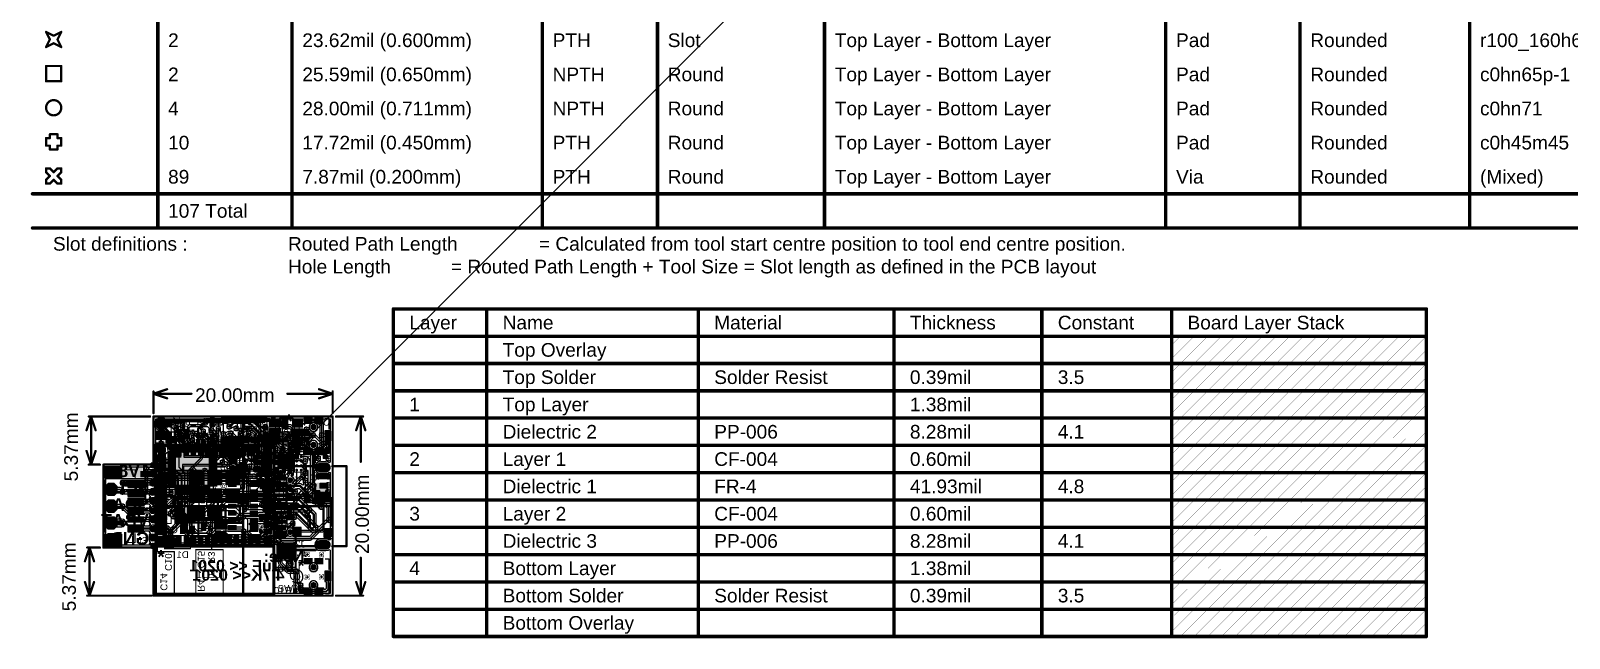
# Model space of a CAD drawing. Header units: inches. Extents: x 3 to 215, y 2 to 215.
# Drawn here: x 2.56 to 9.32, y 2.42 to 5.09 of the extents above; entities that cross this region are included whole.
import ezdxf

# ---------------------------------------------------------------- set-up
doc = ezdxf.new("R2010")
doc.units = ezdxf.units.IN
doc.header["$MEASUREMENT"] = 0
for name, color, linetype in [('Board_Outline', 56, 'Continuous'), ('Bottom Layer', 5, 'Continuous'), ('Bottom Overlay', 54, 'Continuous'), ('Bottom Paste', 16, 'Continuous'), ('Bottom Solder', 6, 'Continuous'), ('Dimension', 6, 'Continuous'), ('Drill Drawing', 1, 'Continuous'), ('Fabrication', 216, 'Continuous'), ('Layer 1', 16, 'Continuous'), ('Layer 2', 76, 'Continuous'), ('Multi-Layer', 9, 'Continuous'), ('Pad Holes', 156, 'Continuous'), ('Top Layer', 1, 'Continuous'), ('Top Overlay', 2, 'Continuous'), ('Top Paste', 8, 'Continuous'), ('Top Solder', 216, 'Continuous'), ('Via Holes', 16, 'Continuous')]:
    doc.layers.add(name, color=color, linetype=linetype)
doc.styles.add('Arial', font='', dxfattribs={"height": 0.2})
doc.styles.add('Arial_Bold', font='', dxfattribs={"height": 0.2})
doc.styles.get('Arial').set_extended_font_data('Arial')
doc.styles.get('Arial_Bold').set_extended_font_data('Arial', bold=True)

msp = doc.modelspace()

# ---------------------------------------------------------------- texts
at = {"layer": 'Bottom Overlay', "text_generation_flag": 2}
for s, height, style, p in [('L1', 0.025, 'Arial', (3.2137, 3.3605)), ('R12', 0.03, 'Arial', (3.5985, 3.356)), ('U6', 0.03, 'Arial', (3.87, 3.35)), ('C2', 0.03, 'Arial', (3.2538, 3.319)), ('L2', 0.026, 'Arial', (3.4717, 3.301)), ('U4', 0.025, 'Arial', (3.6115, 3.2375)), ('1V8', 0.055, 'Arial_Bold', (3.078, 3.1239)), ('C1', 0.03, 'Arial', (3.518, 3.196)), ('U5', 0.03, 'Arial', (3.821, 3.197)), ('C18', 0.025, 'Arial', (3.6742, 3.1005)), ('R5', 0.025, 'Arial', (3.7568, 3.1005)), ('SCL', 0.055, 'Arial_Bold', (3.077, 3.0504)), ('U1', 0.03, 'Arial', (3.278, 3.012)), ('@', 0.022, 'Arial_Bold', (3.418, 3.0751)), ('R2', 0.03, 'Arial', (3.672, 3.033)), ('-VE', 0.022, 'Arial_Bold', (3.7505, 3.0338)), ('SDA', 0.055, 'Arial_Bold', (3.076, 2.9754)), ('C7', 0.03, 'Arial', (3.176, 2.957)), ('C9', 0.03, 'Arial', (3.195, 3.003)), ('VBAT', 0.055, 'Arial_Bold', (3.074, 2.906)), ('C11', 0.03, 'Arial', (3.2025, 2.877)), ('L3', 0.03, 'Arial', (3.178, 2.918)), ('GND', 0.055, 'Arial_Bold', (3.076, 2.8271)), ('C21', 0.03, 'Arial', (3.49, 2.843)), ('U3', 0.03, 'Arial', (3.55, 2.842)), ('C16', 0.03, 'Arial', (3.6525, 2.842)), ('J2', 0.03, 'Arial', (3.763, 2.814)), ('D1', 0.03, 'Arial', (3.2497, 2.768)), ('Note:', 0.05, 'Arial_Bold', (3.758, 2.7506)), ('* 0.1uF << 0201', 0.05, 'Arial_Bold', (3.758, 2.7096)), ('@ 4.7K<< 0201', 0.05, 'Arial_Bold', (3.758, 2.6684)), ('LED1', 0.03, 'Arial', (3.39, 2.68)), ('R10', 0.03, 'Arial', (3.7015, 2.611))]:
    msp.add_text(s, height=height, dxfattribs=dict(at, style=style)).set_placement(p)
for s, height, rotation, style, p in [('C8', 0.03, 270, 'Arial', (3.358, 3.323)), ('C4', 0.026, 270, 'Arial', (3.485, 3.3043)), ('C3', 0.026, 270, 'Arial', (3.524, 3.3033)), ('C5', 0.03, 270, 'Arial', (3.391, 3.121)), ('C12', 0.03, 270, 'Arial', (3.782, 3.0715)), ('R6', 0.03, 270, 'Arial', (3.572, 3.025)), ('+VE', 0.022, 360, 'Arial_Bold', (3.8738, 3.0368)), ('R1', 0.028, 270, 'Arial', (3.672, 2.9863)), ('R13', 0.028, 270, 'Arial', (3.648, 2.899)), ('C10', 0.03, 270, 'Arial', (3.146, 2.7115)), ('C15', 0.03, 270, 'Arial', (3.29, 2.7225)), ('R3', 0.03, 270, 'Arial', (3.335, 2.743)), ('C14', 0.03, 270, 'Arial', (3.126, 2.6245)), ('R4', 0.03, 270, 'Arial', (3.29, 2.62))]:
    msp.add_text(s, height=height, rotation=rotation, dxfattribs=dict(at, style=style)).set_placement(p)
at = {"layer": 'Bottom Overlay', "style": 'Arial_Bold'}
for p in [(3.646, 3.2023), (3.713, 3.2123), (3.759, 3.2353), (3.84, 3.2323), (3.686, 3.1453), (3.3904, 2.9439), (3.583, 2.9251), (3.112, 2.7433)]:
    msp.add_text('*', height=0.06, dxfattribs=at).set_placement(p)
at = {"layer": 'Dimension', "style": 'Arial'}
msp.add_text('20.00mm', height=0.06, dxfattribs=at).set_placement((3.2778, 3.454))
for s, p in [('5.37mm', (2.763, 3.105)), ('20.00mm', (4.042, 2.7854)), ('5.37mm', (2.754, 2.534))]:
    msp.add_text(s, height=0.06, rotation=90, dxfattribs=at).set_placement(p)
at = {"layer": 'Drill Drawing', "style": 'Arial'}
for s, p in [('2', (3.1594, 5.0139)), ('23.62mil (0.600mm)', (3.7492, 5.0139)), ('PTH', (4.8489, 5.0139)), ('Slot', (5.3548, 5.0139)), ('Top Layer - Bottom Layer', (6.0886, 5.0139)), ('Pad', (7.5881, 5.0139)), ('Rounded', (8.178, 5.0139)), ('r100_160h60_120r100m105_165mx105_165p100_160', (8.9238, 5.0139)), ('2', (3.1594, 4.8639)), ('25.59mil (0.650mm)', (3.7492, 4.8639)), ('NPTH', (4.8489, 4.8639)), ('Round', (5.3548, 4.8639)), ('Top Layer - Bottom Layer', (6.0886, 4.8639)), ('Pad', (7.5881, 4.8639)), ('Rounded', (8.178, 4.8639)), ('c0hn65p-1', (8.9238, 4.8639)), ('4', (3.1594, 4.7139)), ('28.00mil (0.711mm)', (3.7492, 4.7139)), ('NPTH', (4.8489, 4.7139)), ('Round', (5.3548, 4.7139)), ('Top Layer - Bottom Layer', (6.0886, 4.7139)), ('Pad', (7.5881, 4.7139)), ('Rounded', (8.178, 4.7139)), ('c0hn71', (8.9238, 4.7139)), ('10', (3.1594, 4.5639)), ('17.72mil (0.450mm)', (3.7492, 4.5639)), ('PTH', (4.8489, 4.5639)), ('Round', (5.3548, 4.5639)), ('Top Layer - Bottom Layer', (6.0886, 4.5639)), ('Pad', (7.5881, 4.5639)), ('Rounded', (8.178, 4.5639)), ('c0h45m45', (8.9238, 4.5639)), ('89', (3.1594, 4.4139)), ('7.87mil (0.200mm)', (3.7492, 4.4139)), ('PTH', (4.8489, 4.4139)), ('Round', (5.3548, 4.4139)), ('Top Layer - Bottom Layer', (6.0886, 4.4139)), ('Via', (7.5881, 4.4139)), ('Rounded', (8.178, 4.4139)), ('(Mixed)', (8.9238, 4.4139)), ('107 Total', (3.1594, 4.2639)), ('Slot definitions :', (2.6535, 4.119)), ('Routed Path Length', (3.6862, 4.119)), ('= Calculated from tool start centre position to tool end centre position.', (4.7889, 4.119)), ('Hole Length', (3.6862, 4.019)), (' = Routed Path Length + Tool Size = Slot length as defined in the PCB layout', (4.379, 4.019))]:
    msp.add_text(s, height=0.06, dxfattribs=at).set_placement(p)
at = {"layer": 'Fabrication', "style": 'Arial'}
for s, p in [('Layer', (4.2193, 3.773)), ('Name', (4.6293, 3.773)), ('Material', (5.559, 3.773)), ('Thickness', (6.4188, 3.773)), ('Constant', (7.0686, 3.773)), ('Board Layer Stack', (7.6385, 3.773)), ('Top Overlay', (4.6293, 3.653)), ('Top Solder', (4.6293, 3.533)), ('Solder Resist', (5.559, 3.533)), ('0.39mil', (6.4188, 3.533)), ('3.5', (7.0686, 3.533)), ('1', (4.2193, 3.413)), ('Top Layer', (4.6293, 3.413)), ('1.38mil', (6.4188, 3.413)), ('Dielectric 2', (4.6293, 3.293)), ('PP-006', (5.559, 3.293)), ('8.28mil', (6.4188, 3.293)), ('4.1', (7.0686, 3.293)), ('2', (4.2193, 3.173)), ('Layer 1', (4.6293, 3.173)), ('CF-004', (5.559, 3.173)), ('0.60mil', (6.4188, 3.173)), ('Dielectric 1', (4.6293, 3.053)), ('FR-4', (5.559, 3.053)), ('41.93mil', (6.4188, 3.053)), ('4.8', (7.0686, 3.053)), ('3', (4.2193, 2.933)), ('Layer 2', (4.6293, 2.933)), ('CF-004', (5.559, 2.933)), ('0.60mil', (6.4188, 2.933)), ('Dielectric 3', (4.6293, 2.813)), ('PP-006', (5.559, 2.813)), ('8.28mil', (6.4188, 2.813)), ('4.1', (7.0686, 2.813)), ('4', (4.2193, 2.693)), ('Bottom Layer', (4.6293, 2.693)), ('1.38mil', (6.4188, 2.693)), ('Bottom Solder', (4.6293, 2.573)), ('Solder Resist', (5.559, 2.573)), ('0.39mil', (6.4188, 2.573)), ('3.5', (7.0686, 2.573)), ('Bottom Overlay', (4.6293, 2.453))]:
    msp.add_text(s, height=0.06, dxfattribs=at).set_placement(p)
at = {"layer": 'Top Overlay', "style": 'Arial'}
for s, p in [('C6', (3.204, 3.352)), ('R9', (3.285, 3.35)), ('J4', (3.646, 3.317)), ('SW1', (3.658, 3.237)), ('J3', (3.023, 2.83)), ('J1', (3.724, 2.776)), ('U2', (3.639, 2.706)), ('SW2', (3.641, 2.619))]:
    msp.add_text(s, height=0.03, dxfattribs=at).set_placement(p)
at = {"layer": 'Top Overlay', "style": 'Arial_Bold', "text_generation_flag": 2}
for p in [(3.707, 3.3393), (3.707, 3.2593)]:
    msp.add_text('*', height=0.06, rotation=360, dxfattribs=at).set_placement(p)
at = {"layer": 'Top Overlay'}
for s, height, rotation, style, p in [('3V', 0.035, 360, 'Arial_Bold', (3.1547, 3.3421)), ('R14', 0.025, 90, 'Arial', (3.2755, 3.2728)), ('@', 0.022, 360, 'Arial_Bold', (3.3198, 3.2971)), ('@', 0.022, 360, 'Arial_Bold', (3.3218, 3.2711))]:
    msp.add_text(s, height=height, rotation=rotation, dxfattribs=dict(at, style=style)).set_placement(p)

# ---------------------------------------------------------------- blocks, each defined once
blk = doc.blocks.new('TYPEC_312DSS_ACP16_1')
at = {"layer": 'Bottom Layer'}
h = blk.add_hatch(color=5, dxfattribs=at)
edge = h.paths.add_edge_path()
edge.add_arc((-0.1701, -0.082), 0.0197, 0, 180)
edge.add_line((-0.1898, -0.082), (-0.1898, -0.1056))
edge.add_arc((-0.1701, -0.1056), 0.0197, 180, 360)
edge.add_line((-0.1504, -0.1056), (-0.1504, -0.082))
h = blk.add_hatch(color=5, dxfattribs=at)
edge = h.paths.add_edge_path()
edge.add_arc((0.1701, -0.082), 0.0197, 0, 180)
edge.add_line((0.1504, -0.082), (0.1504, -0.1056))
edge.add_arc((0.1701, -0.1056), 0.0197, 180, 360)
edge.add_line((0.1898, -0.1056), (0.1898, -0.082))
at = {"layer": 'Bottom Solder'}
h = blk.add_hatch(color=6, dxfattribs=at)
edge = h.paths.add_edge_path()
edge.add_arc((-0.1138, 0.0513), 0.004, 0, 360)
h = blk.add_hatch(color=6, dxfattribs=at)
edge = h.paths.add_edge_path()
edge.add_arc((0.1138, 0.0513), 0.004, 0, 360)
h = blk.add_hatch(color=6, dxfattribs=at)
edge = h.paths.add_edge_path()
edge.add_arc((-0.1701, -0.082), 0.0217, 0, 180)
edge.add_line((-0.1917, -0.082), (-0.1917, -0.1056))
edge.add_arc((-0.1701, -0.1056), 0.0217, 180, 360)
edge.add_line((-0.1484, -0.1056), (-0.1484, -0.082))
h = blk.add_hatch(color=6, dxfattribs=at)
edge = h.paths.add_edge_path()
edge.add_arc((0.1701, -0.082), 0.0217, 0, 180)
edge.add_line((0.1484, -0.082), (0.1484, -0.1056))
edge.add_arc((0.1701, -0.1056), 0.0217, 180, 360)
edge.add_line((0.1917, -0.1056), (0.1917, -0.082))
at = {"layer": 'Layer 1'}
h = blk.add_hatch(color=16, dxfattribs=at)
edge = h.paths.add_edge_path()
edge.add_arc((-0.1701, -0.082), 0.0197, 0, 180)
edge.add_line((-0.1898, -0.082), (-0.1898, -0.1056))
edge.add_arc((-0.1701, -0.1056), 0.0197, 180, 360)
edge.add_line((-0.1504, -0.1056), (-0.1504, -0.082))
h = blk.add_hatch(color=16, dxfattribs=at)
edge = h.paths.add_edge_path()
edge.add_arc((0.1701, -0.082), 0.0197, 0, 180)
edge.add_line((0.1504, -0.082), (0.1504, -0.1056))
edge.add_arc((0.1701, -0.1056), 0.0197, 180, 360)
edge.add_line((0.1898, -0.1056), (0.1898, -0.082))
at = {"layer": 'Layer 2'}
h = blk.add_hatch(color=76, dxfattribs=at)
edge = h.paths.add_edge_path()
edge.add_arc((-0.1701, -0.082), 0.0197, 0, 180)
edge.add_line((-0.1898, -0.082), (-0.1898, -0.1056))
edge.add_arc((-0.1701, -0.1056), 0.0197, 180, 360)
edge.add_line((-0.1504, -0.1056), (-0.1504, -0.082))
h = blk.add_hatch(color=76, dxfattribs=at)
edge = h.paths.add_edge_path()
edge.add_arc((0.1701, -0.082), 0.0197, 0, 180)
edge.add_line((0.1504, -0.082), (0.1504, -0.1056))
edge.add_arc((0.1701, -0.1056), 0.0197, 180, 360)
edge.add_line((0.1898, -0.1056), (0.1898, -0.082))
at = {"layer": 'Multi-Layer'}
h = blk.add_hatch(color=9, dxfattribs=at)
edge = h.paths.add_edge_path()
edge.add_arc((-0.1701, -0.082), 0.0197, 0, 180)
edge.add_line((-0.1898, -0.082), (-0.1898, -0.1056))
edge.add_arc((-0.1701, -0.1056), 0.0197, 180, 360)
edge.add_line((-0.1504, -0.1056), (-0.1504, -0.082))
h = blk.add_hatch(color=9, dxfattribs=at)
edge = h.paths.add_edge_path()
edge.add_arc((0.1701, -0.082), 0.0197, 0, 180)
edge.add_line((0.1504, -0.082), (0.1504, -0.1056))
edge.add_arc((0.1701, -0.1056), 0.0197, 180, 360)
edge.add_line((0.1898, -0.1056), (0.1898, -0.082))
at = {"layer": 'Pad Holes'}
h = blk.add_hatch(color=7, dxfattribs=at)
edge = h.paths.add_edge_path()
edge.add_arc((-0.1138, 0.0513), 0.0128, 0, 360)
h = blk.add_hatch(color=7, dxfattribs=at)
edge = h.paths.add_edge_path()
edge.add_arc((0.1138, 0.0513), 0.0128, 0, 360)
h = blk.add_hatch(color=7, dxfattribs=at)
edge = h.paths.add_edge_path()
edge.add_arc((-0.1701, -0.082), 0.0118, 0, 180)
edge.add_line((-0.1819, -0.082), (-0.1819, -0.1056))
edge.add_arc((-0.1701, -0.1056), 0.0118, 180, 360)
edge.add_line((-0.1583, -0.1056), (-0.1583, -0.082))
h = blk.add_hatch(color=7, dxfattribs=at)
edge = h.paths.add_edge_path()
edge.add_arc((0.1701, -0.082), 0.0118, 0, 180)
edge.add_line((0.1583, -0.082), (0.1583, -0.1056))
edge.add_arc((0.1701, -0.1056), 0.0118, 180, 360)
edge.add_line((0.1819, -0.1056), (0.1819, -0.082))
at = {"layer": 'Top Layer'}
for points in [[(-0.2303, 0.0381), (-0.2303, 0.105), (-0.1634, 0.105), (-0.1634, 0.0381)], [(-0.1378, 0.1164), (-0.126, 0.1164), (-0.126, 0.0712), (-0.1378, 0.0712)], [(-0.126, 0.1164), (-0.1142, 0.1164), (-0.1142, 0.0712), (-0.126, 0.0712)], [(-0.1063, 0.1164), (-0.0945, 0.1164), (-0.0945, 0.0712), (-0.1063, 0.0712)], [(-0.0945, 0.1164), (-0.0827, 0.1164), (-0.0827, 0.0712), (-0.0945, 0.0712)], [(-0.0748, 0.1164), (-0.063, 0.1164), (-0.063, 0.0712), (-0.0748, 0.0712)], [(-0.0551, 0.1164), (-0.0433, 0.1164), (-0.0433, 0.0712), (-0.0551, 0.0712)], [(-0.0354, 0.1164), (-0.0236, 0.1164), (-0.0236, 0.0712), (-0.0354, 0.0712)], [(-0.0157, 0.1164), (-0.0039, 0.1164), (-0.0039, 0.0712), (-0.0157, 0.0712)], [(0.0039, 0.1164), (0.0157, 0.1164), (0.0157, 0.0712), (0.0039, 0.0712)], [(0.0236, 0.1164), (0.0354, 0.1164), (0.0354, 0.0712), (0.0236, 0.0712)], [(0.0433, 0.1164), (0.0551, 0.1164), (0.0551, 0.0712), (0.0433, 0.0712)], [(0.063, 0.1164), (0.0748, 0.1164), (0.0748, 0.0712), (0.063, 0.0712)], [(0.0827, 0.1164), (0.0945, 0.1164), (0.0945, 0.0712), (0.0827, 0.0712)], [(0.0945, 0.1164), (0.1063, 0.1164), (0.1063, 0.0712), (0.0945, 0.0712)], [(0.1142, 0.1164), (0.126, 0.1164), (0.126, 0.0712), (0.1142, 0.0712)], [(0.126, 0.1164), (0.1378, 0.1164), (0.1378, 0.0712), (0.126, 0.0712)], [(0.1634, 0.0381), (0.1634, 0.105), (0.2303, 0.105), (0.2303, 0.0381)]]:
    blk.add_hatch(color=1, dxfattribs=at).paths.add_polyline_path(points)
h = blk.add_hatch(color=1, dxfattribs=at)
edge = h.paths.add_edge_path()
edge.add_arc((-0.1701, -0.082), 0.0197, 0, 180)
edge.add_line((-0.1898, -0.082), (-0.1898, -0.1056))
edge.add_arc((-0.1701, -0.1056), 0.0197, 180, 360)
edge.add_line((-0.1504, -0.1056), (-0.1504, -0.082))
h = blk.add_hatch(color=1, dxfattribs=at)
edge = h.paths.add_edge_path()
edge.add_arc((0.1701, -0.082), 0.0197, 0, 180)
edge.add_line((0.1504, -0.082), (0.1504, -0.1056))
edge.add_arc((0.1701, -0.1056), 0.0197, 180, 360)
edge.add_line((0.1898, -0.1056), (0.1898, -0.082))
at = {"layer": 'Top Paste'}
for points in [[(-0.2303, 0.0381), (-0.2303, 0.105), (-0.1634, 0.105), (-0.1634, 0.0381)], [(-0.1378, 0.1164), (-0.126, 0.1164), (-0.126, 0.0712), (-0.1378, 0.0712)], [(-0.126, 0.1164), (-0.1142, 0.1164), (-0.1142, 0.0712), (-0.126, 0.0712)], [(-0.1063, 0.1164), (-0.0945, 0.1164), (-0.0945, 0.0712), (-0.1063, 0.0712)], [(-0.0945, 0.1164), (-0.0827, 0.1164), (-0.0827, 0.0712), (-0.0945, 0.0712)], [(-0.0748, 0.1164), (-0.063, 0.1164), (-0.063, 0.0712), (-0.0748, 0.0712)], [(-0.0551, 0.1164), (-0.0433, 0.1164), (-0.0433, 0.0712), (-0.0551, 0.0712)], [(-0.0354, 0.1164), (-0.0236, 0.1164), (-0.0236, 0.0712), (-0.0354, 0.0712)], [(-0.0157, 0.1164), (-0.0039, 0.1164), (-0.0039, 0.0712), (-0.0157, 0.0712)], [(0.0039, 0.1164), (0.0157, 0.1164), (0.0157, 0.0712), (0.0039, 0.0712)], [(0.0236, 0.1164), (0.0354, 0.1164), (0.0354, 0.0712), (0.0236, 0.0712)], [(0.0433, 0.1164), (0.0551, 0.1164), (0.0551, 0.0712), (0.0433, 0.0712)], [(0.063, 0.1164), (0.0748, 0.1164), (0.0748, 0.0712), (0.063, 0.0712)], [(0.0827, 0.1164), (0.0945, 0.1164), (0.0945, 0.0712), (0.0827, 0.0712)], [(0.0945, 0.1164), (0.1063, 0.1164), (0.1063, 0.0712), (0.0945, 0.0712)], [(0.1142, 0.1164), (0.126, 0.1164), (0.126, 0.0712), (0.1142, 0.0712)], [(0.126, 0.1164), (0.1378, 0.1164), (0.1378, 0.0712), (0.126, 0.0712)], [(0.1634, 0.0381), (0.1634, 0.105), (0.2303, 0.105), (0.2303, 0.0381)]]:
    blk.add_hatch(color=8, dxfattribs=at).paths.add_polyline_path(points)
at = {"layer": 'Top Solder'}
for points in [[(-0.2323, 0.0361), (-0.2323, 0.107), (-0.1614, 0.107), (-0.1614, 0.0361)], [(-0.1398, 0.1184), (-0.124, 0.1184), (-0.124, 0.0692), (-0.1398, 0.0692)], [(-0.128, 0.1184), (-0.1122, 0.1184), (-0.1122, 0.0692), (-0.128, 0.0692)], [(-0.1083, 0.1184), (-0.0925, 0.1184), (-0.0925, 0.0692), (-0.1083, 0.0692)], [(-0.0965, 0.1184), (-0.0807, 0.1184), (-0.0807, 0.0692), (-0.0965, 0.0692)], [(-0.0768, 0.1184), (-0.061, 0.1184), (-0.061, 0.0692), (-0.0768, 0.0692)], [(-0.0571, 0.1184), (-0.0413, 0.1184), (-0.0413, 0.0692), (-0.0571, 0.0692)], [(-0.0374, 0.1184), (-0.0217, 0.1184), (-0.0217, 0.0692), (-0.0374, 0.0692)], [(-0.0177, 0.1184), (-0.002, 0.1184), (-0.002, 0.0692), (-0.0177, 0.0692)], [(0.002, 0.1184), (0.0177, 0.1184), (0.0177, 0.0692), (0.002, 0.0692)], [(0.0217, 0.1184), (0.0374, 0.1184), (0.0374, 0.0692), (0.0217, 0.0692)], [(0.0413, 0.1184), (0.0571, 0.1184), (0.0571, 0.0692), (0.0413, 0.0692)], [(0.061, 0.1184), (0.0768, 0.1184), (0.0768, 0.0692), (0.061, 0.0692)], [(0.0807, 0.1184), (0.0965, 0.1184), (0.0965, 0.0692), (0.0807, 0.0692)], [(0.0925, 0.1184), (0.1083, 0.1184), (0.1083, 0.0692), (0.0925, 0.0692)], [(0.1122, 0.1184), (0.128, 0.1184), (0.128, 0.0692), (0.1122, 0.0692)], [(0.124, 0.1184), (0.1398, 0.1184), (0.1398, 0.0692), (0.124, 0.0692)], [(0.1614, 0.0361), (0.1614, 0.107), (0.2323, 0.107), (0.2323, 0.0361)]]:
    blk.add_hatch(color=216, dxfattribs=at).paths.add_polyline_path(points)
h = blk.add_hatch(color=216, dxfattribs=at)
edge = h.paths.add_edge_path()
edge.add_arc((-0.1138, 0.0513), 0.004, 0, 360)
h = blk.add_hatch(color=216, dxfattribs=at)
edge = h.paths.add_edge_path()
edge.add_arc((0.1138, 0.0513), 0.004, 0, 360)
h = blk.add_hatch(color=216, dxfattribs=at)
edge = h.paths.add_edge_path()
edge.add_arc((-0.1701, -0.082), 0.0217, 0, 180)
edge.add_line((-0.1917, -0.082), (-0.1917, -0.1056))
edge.add_arc((-0.1701, -0.1056), 0.0217, 180, 360)
edge.add_line((-0.1484, -0.1056), (-0.1484, -0.082))
h = blk.add_hatch(color=216, dxfattribs=at)
edge = h.paths.add_edge_path()
edge.add_arc((0.1701, -0.082), 0.0217, 0, 180)
edge.add_line((0.1484, -0.082), (0.1484, -0.1056))
edge.add_arc((0.1701, -0.1056), 0.0217, 180, 360)
edge.add_line((0.1917, -0.1056), (0.1917, -0.082))
at = {"layer": 'Top Overlay'}
for points in [[(-0.1543, 0.0935, 0.01, 0.01, 0), (-0.1469, 0.0935, 0.01, 0.01, 0)], [(0.1469, 0.0935, 0.01, 0.01, 0), (0.1543, 0.0935, 0.01, 0.01, 0)], [(-0.176, 0.029, 0.01, 0.01, 0), (-0.176, -0.0538, 0.01, 0.01, 0)], [(0.176, 0.029, 0.01, 0.01, 0), (0.176, -0.0538, 0.01, 0.01, 0)], [(-0.176, -0.1338, 0.01, 0.01, 0), (-0.176, -0.1962, 0.01, 0.01, 0)], [(0.176, -0.1338, 0.01, 0.01, 0), (0.176, -0.1962, 0.01, 0.01, 0)], [(-0.176, -0.1962, 0.01, 0.01, 0), (0.176, -0.1962, 0.01, 0.01, 0)]]:
    blk.add_lwpolyline(points, format="xyseb", dxfattribs=at)
for points in [[(-0.1568, 0.0935, 0.005, 0.005, 1), (-0.1518, 0.0935, 0.005, 0.005, 1)], [(-0.1494, 0.0935, 0.005, 0.005, 1), (-0.1444, 0.0935, 0.005, 0.005, 1)], [(0.1444, 0.0935, 0.005, 0.005, 1), (0.1494, 0.0935, 0.005, 0.005, 1)], [(0.1518, 0.0935, 0.005, 0.005, 1), (0.1568, 0.0935, 0.005, 0.005, 1)], [(-0.1785, 0.029, 0.005, 0.005, 1), (-0.1735, 0.029, 0.005, 0.005, 1)], [(0.1735, 0.029, 0.005, 0.005, 1), (0.1785, 0.029, 0.005, 0.005, 1)], [(-0.1785, -0.0538, 0.005, 0.005, 1), (-0.1735, -0.0538, 0.005, 0.005, 1)], [(0.1735, -0.0538, 0.005, 0.005, 1), (0.1785, -0.0538, 0.005, 0.005, 1)], [(-0.1785, -0.1338, 0.005, 0.005, 1), (-0.1735, -0.1338, 0.005, 0.005, 1)], [(0.1735, -0.1338, 0.005, 0.005, 1), (0.1785, -0.1338, 0.005, 0.005, 1)], [(-0.1785, -0.1962, 0.005, 0.005, 1), (-0.1735, -0.1962, 0.005, 0.005, 1)], [(-0.1785, -0.1962, 0.005, 0.005, 1), (-0.1735, -0.1962, 0.005, 0.005, 1)], [(0.1735, -0.1962, 0.005, 0.005, 1), (0.1785, -0.1962, 0.005, 0.005, 1)], [(0.1735, -0.1962, 0.005, 0.005, 1), (0.1785, -0.1962, 0.005, 0.005, 1)]]:
    blk.add_lwpolyline(points, format="xyseb", close=True, dxfattribs=at)
blk = doc.blocks.new('R_667799_2')
at = {"layer": 'Bottom Solder'}
h = blk.add_hatch(color=6, dxfattribs=at)
edge = h.paths.add_edge_path()
edge.add_arc((-0.0394, -0.0207), 0.004, 0, 360)
h = blk.add_hatch(color=6, dxfattribs=at)
edge = h.paths.add_edge_path()
edge.add_arc((0.0394, -0.0207), 0.004, 0, 360)
at = {"layer": 'Pad Holes'}
h = blk.add_hatch(color=7, dxfattribs=at)
edge = h.paths.add_edge_path()
edge.add_arc((-0.0394, -0.0207), 0.014, 0, 360)
h = blk.add_hatch(color=7, dxfattribs=at)
edge = h.paths.add_edge_path()
edge.add_arc((0.0394, -0.0207), 0.014, 0, 360)
at = {"layer": 'Top Layer'}
for points in [[(-0.0769, 0.019), (-0.0569, 0.019), (-0.0569, -0.013), (-0.0769, -0.013)], [(-0.0175, 0.0543), (0.0175, 0.0543), (0.0175, 0.0343), (-0.0175, 0.0343)], [(0.0569, 0.019), (0.0769, 0.019), (0.0769, -0.013), (0.0569, -0.013)], [(-0.0769, -0.0283), (-0.0569, -0.0283), (-0.0569, -0.0603), (-0.0769, -0.0603)], [(0.0569, -0.0283), (0.0769, -0.0283), (0.0769, -0.0603), (0.0569, -0.0603)]]:
    blk.add_hatch(color=1, dxfattribs=at).paths.add_polyline_path(points)
at = {"layer": 'Top Paste'}
for points in [[(-0.0769, 0.019), (-0.0569, 0.019), (-0.0569, -0.013), (-0.0769, -0.013)], [(-0.0175, 0.0543), (0.0175, 0.0543), (0.0175, 0.0343), (-0.0175, 0.0343)], [(0.0569, 0.019), (0.0769, 0.019), (0.0769, -0.013), (0.0569, -0.013)], [(-0.0769, -0.0283), (-0.0569, -0.0283), (-0.0569, -0.0603), (-0.0769, -0.0603)], [(0.0569, -0.0283), (0.0769, -0.0283), (0.0769, -0.0603), (0.0569, -0.0603)]]:
    blk.add_hatch(color=8, dxfattribs=at).paths.add_polyline_path(points)
at = {"layer": 'Top Solder'}
for points in [[(-0.0809, 0.023), (-0.0529, 0.023), (-0.0529, -0.017), (-0.0809, -0.017)], [(-0.0215, 0.0583), (0.0215, 0.0583), (0.0215, 0.0303), (-0.0215, 0.0303)], [(0.0529, 0.023), (0.0809, 0.023), (0.0809, -0.017), (0.0529, -0.017)], [(-0.0809, -0.0243), (-0.0529, -0.0243), (-0.0529, -0.0643), (-0.0809, -0.0643)], [(0.0529, -0.0243), (0.0809, -0.0243), (0.0809, -0.0643), (0.0529, -0.0643)]]:
    blk.add_hatch(color=216, dxfattribs=at).paths.add_polyline_path(points)
h = blk.add_hatch(color=216, dxfattribs=at)
edge = h.paths.add_edge_path()
edge.add_arc((-0.0394, -0.0207), 0.004, 0, 360)
h = blk.add_hatch(color=216, dxfattribs=at)
edge = h.paths.add_edge_path()
edge.add_arc((0.0394, -0.0207), 0.004, 0, 360)
at = {"layer": 'Top Overlay'}
for points in [[(-0.0306, 0.0473, 0.006, 0.006, 0), (-0.076, 0.0473, 0.006, 0.006, 0)], [(-0.076, 0.0321, 0.006, 0.006, 0), (-0.076, 0.0473, 0.006, 0.006, 0)], [(0.076, 0.0473, 0.006, 0.006, 0), (0.0306, 0.0473, 0.006, 0.006, 0)], [(0.076, 0.0321, 0.006, 0.006, 0), (0.076, 0.0473, 0.006, 0.006, 0)], [(-0.069, -0.084, 0.005, 0.005, 0), (-0.069, -0.07, 0.005, 0.005, 0)], [(0.069, -0.084, 0.005, 0.005, 0), (0.069, -0.069, 0.005, 0.005, 0)], [(0.069, -0.084, 0.005, 0.005, 0), (-0.069, -0.084, 0.005, 0.005, 0)]]:
    blk.add_lwpolyline(points, format="xyseb", dxfattribs=at)
for points in [[(-0.0775, 0.0473, 0.003, 0.003, 1), (-0.0745, 0.0473, 0.003, 0.003, 1)], [(-0.0775, 0.0473, 0.003, 0.003, 1), (-0.0745, 0.0473, 0.003, 0.003, 1)], [(-0.0775, 0.0321, 0.003, 0.003, 1), (-0.0745, 0.0321, 0.003, 0.003, 1)], [(-0.0321, 0.0473, 0.003, 0.003, 1), (-0.0291, 0.0473, 0.003, 0.003, 1)], [(0.0291, 0.0473, 0.003, 0.003, 1), (0.0321, 0.0473, 0.003, 0.003, 1)], [(0.0745, 0.0473, 0.003, 0.003, 1), (0.0775, 0.0473, 0.003, 0.003, 1)], [(0.0745, 0.0473, 0.003, 0.003, 1), (0.0775, 0.0473, 0.003, 0.003, 1)], [(0.0745, 0.0321, 0.003, 0.003, 1), (0.0775, 0.0321, 0.003, 0.003, 1)], [(-0.0703, -0.07, 0.0025, 0.0025, 1), (-0.0678, -0.07, 0.0025, 0.0025, 1)], [(0.0678, -0.069, 0.0025, 0.0025, 1), (0.0703, -0.069, 0.0025, 0.0025, 1)], [(-0.0703, -0.084, 0.0025, 0.0025, 1), (-0.0678, -0.084, 0.0025, 0.0025, 1)], [(-0.0703, -0.084, 0.0025, 0.0025, 1), (-0.0678, -0.084, 0.0025, 0.0025, 1)], [(0.0678, -0.084, 0.0025, 0.0025, 1), (0.0703, -0.084, 0.0025, 0.0025, 1)], [(0.0678, -0.084, 0.0025, 0.0025, 1), (0.0703, -0.084, 0.0025, 0.0025, 1)]]:
    blk.add_lwpolyline(points, format="xyseb", close=True, dxfattribs=at)
blk = doc.blocks.new('R_667799_3')
at = {"layer": 'Bottom Solder'}
h = blk.add_hatch(color=6, dxfattribs=at)
edge = h.paths.add_edge_path()
edge.add_arc((-0.0394, -0.0207), 0.004, 0, 360)
h = blk.add_hatch(color=6, dxfattribs=at)
edge = h.paths.add_edge_path()
edge.add_arc((0.0394, -0.0207), 0.004, 0, 360)
at = {"layer": 'Pad Holes'}
h = blk.add_hatch(color=7, dxfattribs=at)
edge = h.paths.add_edge_path()
edge.add_arc((-0.0394, -0.0207), 0.014, 0, 360)
h = blk.add_hatch(color=7, dxfattribs=at)
edge = h.paths.add_edge_path()
edge.add_arc((0.0394, -0.0207), 0.014, 0, 360)
at = {"layer": 'Top Layer'}
for points in [[(-0.0769, 0.019), (-0.0569, 0.019), (-0.0569, -0.013), (-0.0769, -0.013)], [(-0.0175, 0.0543), (0.0175, 0.0543), (0.0175, 0.0343), (-0.0175, 0.0343)], [(0.0569, 0.019), (0.0769, 0.019), (0.0769, -0.013), (0.0569, -0.013)], [(-0.0769, -0.0283), (-0.0569, -0.0283), (-0.0569, -0.0603), (-0.0769, -0.0603)], [(0.0569, -0.0283), (0.0769, -0.0283), (0.0769, -0.0603), (0.0569, -0.0603)]]:
    blk.add_hatch(color=1, dxfattribs=at).paths.add_polyline_path(points)
at = {"layer": 'Top Paste'}
for points in [[(-0.0769, 0.019), (-0.0569, 0.019), (-0.0569, -0.013), (-0.0769, -0.013)], [(-0.0175, 0.0543), (0.0175, 0.0543), (0.0175, 0.0343), (-0.0175, 0.0343)], [(0.0569, 0.019), (0.0769, 0.019), (0.0769, -0.013), (0.0569, -0.013)], [(-0.0769, -0.0283), (-0.0569, -0.0283), (-0.0569, -0.0603), (-0.0769, -0.0603)], [(0.0569, -0.0283), (0.0769, -0.0283), (0.0769, -0.0603), (0.0569, -0.0603)]]:
    blk.add_hatch(color=8, dxfattribs=at).paths.add_polyline_path(points)
at = {"layer": 'Top Solder'}
for points in [[(-0.0809, 0.023), (-0.0529, 0.023), (-0.0529, -0.017), (-0.0809, -0.017)], [(-0.0215, 0.0583), (0.0215, 0.0583), (0.0215, 0.0303), (-0.0215, 0.0303)], [(0.0529, 0.023), (0.0809, 0.023), (0.0809, -0.017), (0.0529, -0.017)], [(-0.0809, -0.0243), (-0.0529, -0.0243), (-0.0529, -0.0643), (-0.0809, -0.0643)], [(0.0529, -0.0243), (0.0809, -0.0243), (0.0809, -0.0643), (0.0529, -0.0643)]]:
    blk.add_hatch(color=216, dxfattribs=at).paths.add_polyline_path(points)
h = blk.add_hatch(color=216, dxfattribs=at)
edge = h.paths.add_edge_path()
edge.add_arc((-0.0394, -0.0207), 0.004, 0, 360)
h = blk.add_hatch(color=216, dxfattribs=at)
edge = h.paths.add_edge_path()
edge.add_arc((0.0394, -0.0207), 0.004, 0, 360)
at = {"layer": 'Top Overlay'}
for points in [[(-0.076, 0.0321, 0.006, 0.006, 0), (-0.076, 0.0473, 0.006, 0.006, 0)], [(-0.0306, 0.0473, 0.006, 0.006, 0), (-0.076, 0.0473, 0.006, 0.006, 0)], [(0.076, 0.0473, 0.006, 0.006, 0), (0.0306, 0.0473, 0.006, 0.006, 0)], [(0.076, 0.0321, 0.006, 0.006, 0), (0.076, 0.0473, 0.006, 0.006, 0)], [(-0.069, -0.084, 0.005, 0.005, 0), (-0.069, -0.07, 0.005, 0.005, 0)], [(0.069, -0.084, 0.005, 0.005, 0), (0.069, -0.069, 0.005, 0.005, 0)], [(0.069, -0.084, 0.005, 0.005, 0), (-0.069, -0.084, 0.005, 0.005, 0)]]:
    blk.add_lwpolyline(points, format="xyseb", dxfattribs=at)
for points in [[(-0.0775, 0.0473, 0.003, 0.003, 1), (-0.0745, 0.0473, 0.003, 0.003, 1)], [(-0.0775, 0.0473, 0.003, 0.003, 1), (-0.0745, 0.0473, 0.003, 0.003, 1)], [(-0.0775, 0.0321, 0.003, 0.003, 1), (-0.0745, 0.0321, 0.003, 0.003, 1)], [(-0.0321, 0.0473, 0.003, 0.003, 1), (-0.0291, 0.0473, 0.003, 0.003, 1)], [(0.0291, 0.0473, 0.003, 0.003, 1), (0.0321, 0.0473, 0.003, 0.003, 1)], [(0.0745, 0.0473, 0.003, 0.003, 1), (0.0775, 0.0473, 0.003, 0.003, 1)], [(0.0745, 0.0473, 0.003, 0.003, 1), (0.0775, 0.0473, 0.003, 0.003, 1)], [(0.0745, 0.0321, 0.003, 0.003, 1), (0.0775, 0.0321, 0.003, 0.003, 1)], [(-0.0703, -0.07, 0.0025, 0.0025, 1), (-0.0678, -0.07, 0.0025, 0.0025, 1)], [(0.0678, -0.069, 0.0025, 0.0025, 1), (0.0703, -0.069, 0.0025, 0.0025, 1)], [(-0.0703, -0.084, 0.0025, 0.0025, 1), (-0.0678, -0.084, 0.0025, 0.0025, 1)], [(-0.0703, -0.084, 0.0025, 0.0025, 1), (-0.0678, -0.084, 0.0025, 0.0025, 1)], [(0.0678, -0.084, 0.0025, 0.0025, 1), (0.0703, -0.084, 0.0025, 0.0025, 1)], [(0.0678, -0.084, 0.0025, 0.0025, 1), (0.0703, -0.084, 0.0025, 0.0025, 1)]]:
    blk.add_lwpolyline(points, format="xyseb", close=True, dxfattribs=at)
blk = doc.blocks.new('R___0201_B_4')
at = {"layer": 'Bottom Layer'}
for points in [[(-0.0161, 0.0073), (-0.0055, 0.0073), (-0.0055, -0.0073), (-0.0161, -0.0073)], [(0.0055, 0.0073), (0.0161, 0.0073), (0.0161, -0.0073), (0.0055, -0.0073)]]:
    blk.add_hatch(color=5, dxfattribs=at).paths.add_polyline_path(points)
at = {"layer": 'Bottom Paste'}
for points in [[(-0.0161, 0.0073), (-0.0055, 0.0073), (-0.0055, -0.0073), (-0.0161, -0.0073)], [(0.0055, 0.0073), (0.0161, 0.0073), (0.0161, -0.0073), (0.0055, -0.0073)]]:
    blk.add_hatch(color=16, dxfattribs=at).paths.add_polyline_path(points)
at = {"layer": 'Bottom Solder'}
for points in [[(-0.0183, 0.0094), (-0.0033, 0.0094), (-0.0033, -0.0094), (-0.0183, -0.0094)], [(0.0033, 0.0094), (0.0183, 0.0094), (0.0183, -0.0094), (0.0033, -0.0094)]]:
    blk.add_hatch(color=6, dxfattribs=at).paths.add_polyline_path(points)
at = {"layer": 'Bottom Overlay'}
for points in [[(-0.019, 0.01, 0.005, 0.005, 0), (0.019, 0.01, 0.005, 0.005, 0)], [(-0.019, 0.01, 0.005, 0.005, 0), (-0.019, -0.01, 0.005, 0.005, 0)], [(0.019, 0.01, 0.005, 0.005, 0), (0.019, -0.01, 0.005, 0.005, 0)], [(-0.019, -0.01, 0.005, 0.005, 0), (0.019, -0.01, 0.005, 0.005, 0)]]:
    blk.add_lwpolyline(points, format="xyseb", dxfattribs=at)
for points in [[(-0.0203, 0.01, 0.0025, 0.0025, 1), (-0.0177, 0.01, 0.0025, 0.0025, 1)], [(-0.0203, 0.01, 0.0025, 0.0025, 1), (-0.0177, 0.01, 0.0025, 0.0025, 1)], [(0.0177, 0.01, 0.0025, 0.0025, 1), (0.0203, 0.01, 0.0025, 0.0025, 1)], [(0.0177, 0.01, 0.0025, 0.0025, 1), (0.0203, 0.01, 0.0025, 0.0025, 1)], [(-0.0203, -0.01, 0.0025, 0.0025, 1), (-0.0177, -0.01, 0.0025, 0.0025, 1)], [(-0.0203, -0.01, 0.0025, 0.0025, 1), (-0.0177, -0.01, 0.0025, 0.0025, 1)], [(0.0177, -0.01, 0.0025, 0.0025, 1), (0.0203, -0.01, 0.0025, 0.0025, 1)], [(0.0177, -0.01, 0.0025, 0.0025, 1), (0.0203, -0.01, 0.0025, 0.0025, 1)]]:
    blk.add_lwpolyline(points, format="xyseb", close=True, dxfattribs=at)
blk = doc.blocks.new('R___0201_B_5')
at = {"layer": 'Bottom Layer'}
for points in [[(-0.0161, 0.0073), (-0.0055, 0.0073), (-0.0055, -0.0073), (-0.0161, -0.0073)], [(0.0055, 0.0073), (0.0161, 0.0073), (0.0161, -0.0073), (0.0055, -0.0073)]]:
    blk.add_hatch(color=5, dxfattribs=at).paths.add_polyline_path(points)
at = {"layer": 'Bottom Paste'}
for points in [[(-0.0161, 0.0073), (-0.0055, 0.0073), (-0.0055, -0.0073), (-0.0161, -0.0073)], [(0.0055, 0.0073), (0.0161, 0.0073), (0.0161, -0.0073), (0.0055, -0.0073)]]:
    blk.add_hatch(color=16, dxfattribs=at).paths.add_polyline_path(points)
at = {"layer": 'Bottom Solder'}
for points in [[(-0.0183, 0.0094), (-0.0033, 0.0094), (-0.0033, -0.0094), (-0.0183, -0.0094)], [(0.0033, 0.0094), (0.0183, 0.0094), (0.0183, -0.0094), (0.0033, -0.0094)]]:
    blk.add_hatch(color=6, dxfattribs=at).paths.add_polyline_path(points)
at = {"layer": 'Bottom Overlay'}
for points in [[(0.019, 0.01, 0.005, 0.005, 0), (-0.019, 0.01, 0.005, 0.005, 0)], [(-0.019, -0.01, 0.005, 0.005, 0), (-0.019, 0.01, 0.005, 0.005, 0)], [(0.019, -0.01, 0.005, 0.005, 0), (0.019, 0.01, 0.005, 0.005, 0)], [(0.019, -0.01, 0.005, 0.005, 0), (-0.019, -0.01, 0.005, 0.005, 0)]]:
    blk.add_lwpolyline(points, format="xyseb", dxfattribs=at)
for points in [[(-0.0203, 0.01, 0.0025, 0.0025, 1), (-0.0177, 0.01, 0.0025, 0.0025, 1)], [(-0.0203, 0.01, 0.0025, 0.0025, 1), (-0.0177, 0.01, 0.0025, 0.0025, 1)], [(0.0177, 0.01, 0.0025, 0.0025, 1), (0.0203, 0.01, 0.0025, 0.0025, 1)], [(0.0177, 0.01, 0.0025, 0.0025, 1), (0.0203, 0.01, 0.0025, 0.0025, 1)], [(-0.0203, -0.01, 0.0025, 0.0025, 1), (-0.0177, -0.01, 0.0025, 0.0025, 1)], [(-0.0203, -0.01, 0.0025, 0.0025, 1), (-0.0177, -0.01, 0.0025, 0.0025, 1)], [(0.0177, -0.01, 0.0025, 0.0025, 1), (0.0203, -0.01, 0.0025, 0.0025, 1)], [(0.0177, -0.01, 0.0025, 0.0025, 1), (0.0203, -0.01, 0.0025, 0.0025, 1)]]:
    blk.add_lwpolyline(points, format="xyseb", close=True, dxfattribs=at)
blk = doc.blocks.new('S____SOT_6_B_6')
at = {"layer": 'Bottom Layer'}
for points in [[(-0.0709, 0.0512), (-0.0315, 0.0512), (-0.0315, 0.0236), (-0.0709, 0.0236)], [(-0.0709, 0.0138), (-0.0315, 0.0138), (-0.0315, -0.0138), (-0.0709, -0.0138)], [(0.0315, 0.0512), (0.0709, 0.0512), (0.0709, 0.0236), (0.0315, 0.0236)], [(0.0315, 0.0138), (0.0709, 0.0138), (0.0709, -0.0138), (0.0315, -0.0138)], [(-0.0709, -0.0236), (-0.0315, -0.0236), (-0.0315, -0.0512), (-0.0709, -0.0512)], [(0.0315, -0.0236), (0.0709, -0.0236), (0.0709, -0.0512), (0.0315, -0.0512)]]:
    blk.add_hatch(color=5, dxfattribs=at).paths.add_polyline_path(points)
at = {"layer": 'Bottom Paste'}
for points in [[(-0.0709, 0.0512), (-0.0315, 0.0512), (-0.0315, 0.0236), (-0.0709, 0.0236)], [(-0.0709, 0.0138), (-0.0315, 0.0138), (-0.0315, -0.0138), (-0.0709, -0.0138)], [(0.0315, 0.0512), (0.0709, 0.0512), (0.0709, 0.0236), (0.0315, 0.0236)], [(0.0315, 0.0138), (0.0709, 0.0138), (0.0709, -0.0138), (0.0315, -0.0138)], [(-0.0709, -0.0236), (-0.0315, -0.0236), (-0.0315, -0.0512), (-0.0709, -0.0512)], [(0.0315, -0.0236), (0.0709, -0.0236), (0.0709, -0.0512), (0.0315, -0.0512)]]:
    blk.add_hatch(color=16, dxfattribs=at).paths.add_polyline_path(points)
at = {"layer": 'Bottom Solder'}
for points in [[(-0.0749, 0.0552), (-0.0275, 0.0552), (-0.0275, 0.0196), (-0.0749, 0.0196)], [(-0.0749, 0.0178), (-0.0275, 0.0178), (-0.0275, -0.0178), (-0.0749, -0.0178)], [(0.0275, 0.0552), (0.0749, 0.0552), (0.0749, 0.0196), (0.0275, 0.0196)], [(0.0275, 0.0178), (0.0749, 0.0178), (0.0749, -0.0178), (0.0275, -0.0178)], [(-0.0749, -0.0196), (-0.0275, -0.0196), (-0.0275, -0.0552), (-0.0749, -0.0552)], [(0.0275, -0.0196), (0.0749, -0.0196), (0.0749, -0.0552), (0.0275, -0.0552)]]:
    blk.add_hatch(color=6, dxfattribs=at).paths.add_polyline_path(points)
at = {"layer": 'Bottom Overlay'}
for points in [[(0.028, 0.061, 0.005, 0.005, 0), (-0.032, 0.061, 0.005, 0.005, 0)], [(-0.0822, -0.0315, 0.005, 0.005, 0), (-0.0822, -0.0415, 0.005, 0.005, 0)], [(-0.0772, -0.0365, 0.005, 0.005, 0), (-0.0822, -0.0315, 0.005, 0.005, 0)], [(-0.0772, -0.0365, 0.005, 0.005, 0), (-0.0822, -0.0415, 0.005, 0.005, 0)], [(0.028, -0.061, 0.005, 0.005, 0), (-0.032, -0.061, 0.005, 0.005, 0)]]:
    blk.add_lwpolyline(points, format="xyseb", dxfattribs=at)
for points in [[(-0.0333, 0.061, 0.0025, 0.0025, 1), (-0.0307, 0.061, 0.0025, 0.0025, 1)], [(0.0267, 0.061, 0.0025, 0.0025, 1), (0.0293, 0.061, 0.0025, 0.0025, 1)], [(-0.0834, -0.0315, 0.0025, 0.0025, 1), (-0.0809, -0.0315, 0.0025, 0.0025, 1)], [(-0.0834, -0.0315, 0.0025, 0.0025, 1), (-0.0809, -0.0315, 0.0025, 0.0025, 1)], [(-0.0834, -0.0415, 0.0025, 0.0025, 1), (-0.0809, -0.0415, 0.0025, 0.0025, 1)], [(-0.0834, -0.0415, 0.0025, 0.0025, 1), (-0.0809, -0.0415, 0.0025, 0.0025, 1)], [(-0.0784, -0.0365, 0.0025, 0.0025, 1), (-0.0759, -0.0365, 0.0025, 0.0025, 1)], [(-0.0784, -0.0365, 0.0025, 0.0025, 1), (-0.0759, -0.0365, 0.0025, 0.0025, 1)], [(-0.0333, -0.061, 0.0025, 0.0025, 1), (-0.0307, -0.061, 0.0025, 0.0025, 1)], [(0.0267, -0.061, 0.0025, 0.0025, 1), (0.0293, -0.061, 0.0025, 0.0025, 1)]]:
    blk.add_lwpolyline(points, format="xyseb", close=True, dxfattribs=at)
blk = doc.blocks.new('8_DSBGA_B_7')
at = {"layer": 'Bottom Layer'}
h = blk.add_hatch(color=5, dxfattribs=at)
edge = h.paths.add_edge_path()
edge.add_arc((-0.0098, 0.0295), 0.00453, 0, 360)
h = blk.add_hatch(color=5, dxfattribs=at)
edge = h.paths.add_edge_path()
edge.add_arc((-0.0098, 0.0098), 0.00453, 0, 360)
h = blk.add_hatch(color=5, dxfattribs=at)
edge = h.paths.add_edge_path()
edge.add_arc((0.0098, 0.0295), 0.00453, 0, 360)
h = blk.add_hatch(color=5, dxfattribs=at)
edge = h.paths.add_edge_path()
edge.add_arc((0.0098, 0.0098), 0.00453, 0, 360)
h = blk.add_hatch(color=5, dxfattribs=at)
edge = h.paths.add_edge_path()
edge.add_arc((-0.0098, -0.0098), 0.00453, 0, 360)
h = blk.add_hatch(color=5, dxfattribs=at)
edge = h.paths.add_edge_path()
edge.add_arc((-0.0098, -0.0295), 0.00453, 0, 360)
h = blk.add_hatch(color=5, dxfattribs=at)
edge = h.paths.add_edge_path()
edge.add_arc((0.0098, -0.0098), 0.00453, 0, 360)
h = blk.add_hatch(color=5, dxfattribs=at)
edge = h.paths.add_edge_path()
edge.add_arc((0.0098, -0.0295), 0.00453, 0, 360)
at = {"layer": 'Bottom Paste'}
h = blk.add_hatch(color=16, dxfattribs=at)
edge = h.paths.add_edge_path()
edge.add_arc((-0.0098, 0.0295), 0.00453, 0, 360)
h = blk.add_hatch(color=16, dxfattribs=at)
edge = h.paths.add_edge_path()
edge.add_arc((-0.0098, 0.0098), 0.00453, 0, 360)
h = blk.add_hatch(color=16, dxfattribs=at)
edge = h.paths.add_edge_path()
edge.add_arc((0.0098, 0.0295), 0.00453, 0, 360)
h = blk.add_hatch(color=16, dxfattribs=at)
edge = h.paths.add_edge_path()
edge.add_arc((0.0098, 0.0098), 0.00453, 0, 360)
h = blk.add_hatch(color=16, dxfattribs=at)
edge = h.paths.add_edge_path()
edge.add_arc((-0.0098, -0.0098), 0.00453, 0, 360)
h = blk.add_hatch(color=16, dxfattribs=at)
edge = h.paths.add_edge_path()
edge.add_arc((-0.0098, -0.0295), 0.00453, 0, 360)
h = blk.add_hatch(color=16, dxfattribs=at)
edge = h.paths.add_edge_path()
edge.add_arc((0.0098, -0.0098), 0.00453, 0, 360)
h = blk.add_hatch(color=16, dxfattribs=at)
edge = h.paths.add_edge_path()
edge.add_arc((0.0098, -0.0295), 0.00453, 0, 360)
at = {"layer": 'Bottom Solder'}
h = blk.add_hatch(color=6, dxfattribs=at)
edge = h.paths.add_edge_path()
edge.add_arc((-0.0098, 0.0295), 0.0065, 0, 360)
h = blk.add_hatch(color=6, dxfattribs=at)
edge = h.paths.add_edge_path()
edge.add_arc((-0.0098, 0.0098), 0.0065, 0, 360)
h = blk.add_hatch(color=6, dxfattribs=at)
edge = h.paths.add_edge_path()
edge.add_arc((0.0098, 0.0295), 0.0065, 0, 360)
h = blk.add_hatch(color=6, dxfattribs=at)
edge = h.paths.add_edge_path()
edge.add_arc((0.0098, 0.0098), 0.0065, 0, 360)
h = blk.add_hatch(color=6, dxfattribs=at)
edge = h.paths.add_edge_path()
edge.add_arc((-0.0098, -0.0098), 0.0065, 0, 360)
h = blk.add_hatch(color=6, dxfattribs=at)
edge = h.paths.add_edge_path()
edge.add_arc((-0.0098, -0.0295), 0.0065, 0, 360)
h = blk.add_hatch(color=6, dxfattribs=at)
edge = h.paths.add_edge_path()
edge.add_arc((0.0098, -0.0098), 0.0065, 0, 360)
h = blk.add_hatch(color=6, dxfattribs=at)
edge = h.paths.add_edge_path()
edge.add_arc((0.0098, -0.0295), 0.0065, 0, 360)
at = {"layer": 'Bottom Overlay'}
for points in [[(-0.019, 0.039, 0.005, 0.005, 0), (-0.019, -0.038, 0.005, 0.005, 0)], [(0.019, 0.039, 0.005, 0.005, 0), (-0.019, 0.039, 0.005, 0.005, 0)], [(0.019, 0.039, 0.005, 0.005, 0), (0.019, -0.038, 0.005, 0.005, 0)], [(-0.0242, -0.0298, 0.00394, 0.00394, 0), (-0.026, -0.028, 0.00394, 0.00394, 0)], [(-0.026, -0.028, 0.00394, 0.00394, 0), (-0.026, -0.033, 0.00394, 0.00394, 0)], [(-0.0242, -0.0312, 0.00394, 0.00394, 0), (-0.026, -0.033, 0.00394, 0.00394, 0)], [(0.019, -0.038, 0.005, 0.005, 0), (-0.019, -0.038, 0.005, 0.005, 0)]]:
    blk.add_lwpolyline(points, format="xyseb", dxfattribs=at)
for points in [[(-0.0203, 0.039, 0.0025, 0.0025, 1), (-0.0177, 0.039, 0.0025, 0.0025, 1)], [(-0.0203, 0.039, 0.0025, 0.0025, 1), (-0.0177, 0.039, 0.0025, 0.0025, 1)], [(0.0177, 0.039, 0.0025, 0.0025, 1), (0.0203, 0.039, 0.0025, 0.0025, 1)], [(0.0177, 0.039, 0.0025, 0.0025, 1), (0.0203, 0.039, 0.0025, 0.0025, 1)], [(-0.027, -0.028, 0.00197, 0.00197, 1), (-0.025, -0.028, 0.00197, 0.00197, 1)], [(-0.027, -0.028, 0.00197, 0.00197, 1), (-0.025, -0.028, 0.00197, 0.00197, 1)], [(-0.027, -0.033, 0.00197, 0.00197, 1), (-0.025, -0.033, 0.00197, 0.00197, 1)], [(-0.027, -0.033, 0.00197, 0.00197, 1), (-0.025, -0.033, 0.00197, 0.00197, 1)], [(-0.0252, -0.0298, 0.00197, 0.00197, 1), (-0.0232, -0.0298, 0.00197, 0.00197, 1)], [(-0.0252, -0.0312, 0.00197, 0.00197, 1), (-0.0232, -0.0312, 0.00197, 0.00197, 1)], [(-0.0203, -0.038, 0.0025, 0.0025, 1), (-0.0177, -0.038, 0.0025, 0.0025, 1)], [(-0.0203, -0.038, 0.0025, 0.0025, 1), (-0.0177, -0.038, 0.0025, 0.0025, 1)], [(0.0177, -0.038, 0.0025, 0.0025, 1), (0.0203, -0.038, 0.0025, 0.0025, 1)], [(0.0177, -0.038, 0.0025, 0.0025, 1), (0.0203, -0.038, 0.0025, 0.0025, 1)]]:
    blk.add_lwpolyline(points, format="xyseb", close=True, dxfattribs=at)
blk = doc.blocks.new('40_QFN__5___5____B_8')
at = {"layer": 'Bottom Layer'}
for points in [[(-0.1063, 0.0752), (-0.0787, 0.0752), (-0.0787, 0.0665), (-0.1063, 0.0665)], [(-0.0752, 0.0787), (-0.0752, 0.1063), (-0.0665, 0.1063), (-0.0665, 0.0787)], [(0.0689, 0.0689), (0.0689, -0.0689), (-0.0689, -0.0689), (-0.0689, 0.0689)], [(-0.0594, 0.0787), (-0.0594, 0.1063), (-0.0508, 0.1063), (-0.0508, 0.0787)], [(-0.0437, 0.0787), (-0.0437, 0.1063), (-0.035, 0.1063), (-0.035, 0.0787)], [(-0.028, 0.0787), (-0.028, 0.1063), (-0.0193, 0.1063), (-0.0193, 0.0787)], [(-0.0122, 0.0787), (-0.0122, 0.1063), (-0.0035, 0.1063), (-0.0035, 0.0787)], [(0.0035, 0.0787), (0.0035, 0.1063), (0.0122, 0.1063), (0.0122, 0.0787)], [(0.0193, 0.0787), (0.0193, 0.1063), (0.028, 0.1063), (0.028, 0.0787)], [(0.035, 0.0787), (0.035, 0.1063), (0.0437, 0.1063), (0.0437, 0.0787)], [(0.0508, 0.0787), (0.0508, 0.1063), (0.0594, 0.1063), (0.0594, 0.0787)], [(0.0665, 0.0787), (0.0665, 0.1063), (0.0752, 0.1063), (0.0752, 0.0787)], [(0.0787, 0.0752), (0.1063, 0.0752), (0.1063, 0.0665), (0.0787, 0.0665)], [(-0.1063, 0.0594), (-0.0787, 0.0594), (-0.0787, 0.0508), (-0.1063, 0.0508)], [(-0.1063, 0.0437), (-0.0787, 0.0437), (-0.0787, 0.035), (-0.1063, 0.035)], [(-0.1063, 0.028), (-0.0787, 0.028), (-0.0787, 0.0193), (-0.1063, 0.0193)], [(-0.1063, 0.0122), (-0.0787, 0.0122), (-0.0787, 0.0035), (-0.1063, 0.0035)], [(0.0787, 0.0594), (0.1063, 0.0594), (0.1063, 0.0508), (0.0787, 0.0508)], [(0.0787, 0.0437), (0.1063, 0.0437), (0.1063, 0.035), (0.0787, 0.035)], [(0.0787, 0.028), (0.1063, 0.028), (0.1063, 0.0193), (0.0787, 0.0193)], [(0.0787, 0.0122), (0.1063, 0.0122), (0.1063, 0.0035), (0.0787, 0.0035)], [(-0.1063, -0.0035), (-0.0787, -0.0035), (-0.0787, -0.0122), (-0.1063, -0.0122)], [(-0.1063, -0.0193), (-0.0787, -0.0193), (-0.0787, -0.028), (-0.1063, -0.028)], [(-0.1063, -0.035), (-0.0787, -0.035), (-0.0787, -0.0437), (-0.1063, -0.0437)], [(-0.1063, -0.0508), (-0.0787, -0.0508), (-0.0787, -0.0594), (-0.1063, -0.0594)], [(-0.1063, -0.0665), (-0.0787, -0.0665), (-0.0787, -0.0752), (-0.1063, -0.0752)], [(0.0787, -0.0035), (0.1063, -0.0035), (0.1063, -0.0122), (0.0787, -0.0122)], [(0.0787, -0.0193), (0.1063, -0.0193), (0.1063, -0.028), (0.0787, -0.028)], [(0.0787, -0.035), (0.1063, -0.035), (0.1063, -0.0437), (0.0787, -0.0437)], [(0.0787, -0.0508), (0.1063, -0.0508), (0.1063, -0.0594), (0.0787, -0.0594)], [(0.0787, -0.0665), (0.1063, -0.0665), (0.1063, -0.0752), (0.0787, -0.0752)], [(-0.0665, -0.0787), (-0.0665, -0.1063), (-0.0752, -0.1063), (-0.0752, -0.0787)], [(-0.0508, -0.0787), (-0.0508, -0.1063), (-0.0594, -0.1063), (-0.0594, -0.0787)], [(-0.035, -0.0787), (-0.035, -0.1063), (-0.0437, -0.1063), (-0.0437, -0.0787)], [(-0.0193, -0.0787), (-0.0193, -0.1063), (-0.028, -0.1063), (-0.028, -0.0787)], [(-0.0035, -0.0787), (-0.0035, -0.1063), (-0.0122, -0.1063), (-0.0122, -0.0787)], [(0.0122, -0.0787), (0.0122, -0.1063), (0.0035, -0.1063), (0.0035, -0.0787)], [(0.028, -0.0787), (0.028, -0.1063), (0.0193, -0.1063), (0.0193, -0.0787)], [(0.0437, -0.0787), (0.0437, -0.1063), (0.035, -0.1063), (0.035, -0.0787)], [(0.0594, -0.0787), (0.0594, -0.1063), (0.0508, -0.1063), (0.0508, -0.0787)], [(0.0752, -0.0787), (0.0752, -0.1063), (0.0665, -0.1063), (0.0665, -0.0787)]]:
    blk.add_hatch(color=5, dxfattribs=at).paths.add_polyline_path(points)
at = {"layer": 'Bottom Paste'}
for points in [[(-0.1063, 0.0752), (-0.0787, 0.0752), (-0.0787, 0.0665), (-0.1063, 0.0665)], [(-0.0752, 0.0787), (-0.0752, 0.1063), (-0.0665, 0.1063), (-0.0665, 0.0787)], [(0.0689, 0.0689), (0.0689, -0.0689), (-0.0689, -0.0689), (-0.0689, 0.0689)], [(-0.0594, 0.0787), (-0.0594, 0.1063), (-0.0508, 0.1063), (-0.0508, 0.0787)], [(-0.0437, 0.0787), (-0.0437, 0.1063), (-0.035, 0.1063), (-0.035, 0.0787)], [(-0.028, 0.0787), (-0.028, 0.1063), (-0.0193, 0.1063), (-0.0193, 0.0787)], [(-0.0122, 0.0787), (-0.0122, 0.1063), (-0.0035, 0.1063), (-0.0035, 0.0787)], [(0.0035, 0.0787), (0.0035, 0.1063), (0.0122, 0.1063), (0.0122, 0.0787)], [(0.0193, 0.0787), (0.0193, 0.1063), (0.028, 0.1063), (0.028, 0.0787)], [(0.035, 0.0787), (0.035, 0.1063), (0.0437, 0.1063), (0.0437, 0.0787)], [(0.0508, 0.0787), (0.0508, 0.1063), (0.0594, 0.1063), (0.0594, 0.0787)], [(0.0665, 0.0787), (0.0665, 0.1063), (0.0752, 0.1063), (0.0752, 0.0787)], [(0.0787, 0.0752), (0.1063, 0.0752), (0.1063, 0.0665), (0.0787, 0.0665)], [(-0.1063, 0.0594), (-0.0787, 0.0594), (-0.0787, 0.0508), (-0.1063, 0.0508)], [(-0.1063, 0.0437), (-0.0787, 0.0437), (-0.0787, 0.035), (-0.1063, 0.035)], [(-0.1063, 0.028), (-0.0787, 0.028), (-0.0787, 0.0193), (-0.1063, 0.0193)], [(-0.1063, 0.0122), (-0.0787, 0.0122), (-0.0787, 0.0035), (-0.1063, 0.0035)], [(0.0787, 0.0594), (0.1063, 0.0594), (0.1063, 0.0508), (0.0787, 0.0508)], [(0.0787, 0.0437), (0.1063, 0.0437), (0.1063, 0.035), (0.0787, 0.035)], [(0.0787, 0.028), (0.1063, 0.028), (0.1063, 0.0193), (0.0787, 0.0193)], [(0.0787, 0.0122), (0.1063, 0.0122), (0.1063, 0.0035), (0.0787, 0.0035)], [(-0.1063, -0.0035), (-0.0787, -0.0035), (-0.0787, -0.0122), (-0.1063, -0.0122)], [(-0.1063, -0.0193), (-0.0787, -0.0193), (-0.0787, -0.028), (-0.1063, -0.028)], [(-0.1063, -0.035), (-0.0787, -0.035), (-0.0787, -0.0437), (-0.1063, -0.0437)], [(-0.1063, -0.0508), (-0.0787, -0.0508), (-0.0787, -0.0594), (-0.1063, -0.0594)], [(-0.1063, -0.0665), (-0.0787, -0.0665), (-0.0787, -0.0752), (-0.1063, -0.0752)], [(0.0787, -0.0035), (0.1063, -0.0035), (0.1063, -0.0122), (0.0787, -0.0122)], [(0.0787, -0.0193), (0.1063, -0.0193), (0.1063, -0.028), (0.0787, -0.028)], [(0.0787, -0.035), (0.1063, -0.035), (0.1063, -0.0437), (0.0787, -0.0437)], [(0.0787, -0.0508), (0.1063, -0.0508), (0.1063, -0.0594), (0.0787, -0.0594)], [(0.0787, -0.0665), (0.1063, -0.0665), (0.1063, -0.0752), (0.0787, -0.0752)], [(-0.0665, -0.0787), (-0.0665, -0.1063), (-0.0752, -0.1063), (-0.0752, -0.0787)], [(-0.0508, -0.0787), (-0.0508, -0.1063), (-0.0594, -0.1063), (-0.0594, -0.0787)], [(-0.035, -0.0787), (-0.035, -0.1063), (-0.0437, -0.1063), (-0.0437, -0.0787)], [(-0.0193, -0.0787), (-0.0193, -0.1063), (-0.028, -0.1063), (-0.028, -0.0787)], [(-0.0035, -0.0787), (-0.0035, -0.1063), (-0.0122, -0.1063), (-0.0122, -0.0787)], [(0.0122, -0.0787), (0.0122, -0.1063), (0.0035, -0.1063), (0.0035, -0.0787)], [(0.028, -0.0787), (0.028, -0.1063), (0.0193, -0.1063), (0.0193, -0.0787)], [(0.0437, -0.0787), (0.0437, -0.1063), (0.035, -0.1063), (0.035, -0.0787)], [(0.0594, -0.0787), (0.0594, -0.1063), (0.0508, -0.1063), (0.0508, -0.0787)], [(0.0752, -0.0787), (0.0752, -0.1063), (0.0665, -0.1063), (0.0665, -0.0787)]]:
    blk.add_hatch(color=16, dxfattribs=at).paths.add_polyline_path(points)
at = {"layer": 'Bottom Solder'}
for points in [[(-0.1103, 0.0792), (-0.0747, 0.0792), (-0.0747, 0.0625), (-0.1103, 0.0625)], [(-0.0792, 0.0747), (-0.0792, 0.1103), (-0.0625, 0.1103), (-0.0625, 0.0747)], [(0.0729, 0.0729), (0.0729, -0.0729), (-0.0729, -0.0729), (-0.0729, 0.0729)], [(-0.0634, 0.0747), (-0.0634, 0.1103), (-0.0468, 0.1103), (-0.0468, 0.0747)], [(-0.0477, 0.0747), (-0.0477, 0.1103), (-0.031, 0.1103), (-0.031, 0.0747)], [(-0.032, 0.0747), (-0.032, 0.1103), (-0.0153, 0.1103), (-0.0153, 0.0747)], [(-0.0162, 0.0747), (-0.0162, 0.1103), (0.0005, 0.1103), (0.0005, 0.0747)], [(-0.0005, 0.0747), (-0.0005, 0.1103), (0.0162, 0.1103), (0.0162, 0.0747)], [(0.0153, 0.0747), (0.0153, 0.1103), (0.032, 0.1103), (0.032, 0.0747)], [(0.031, 0.0747), (0.031, 0.1103), (0.0477, 0.1103), (0.0477, 0.0747)], [(0.0468, 0.0747), (0.0468, 0.1103), (0.0634, 0.1103), (0.0634, 0.0747)], [(0.0625, 0.0747), (0.0625, 0.1103), (0.0792, 0.1103), (0.0792, 0.0747)], [(0.0747, 0.0792), (0.1103, 0.0792), (0.1103, 0.0625), (0.0747, 0.0625)], [(-0.1103, 0.0634), (-0.0747, 0.0634), (-0.0747, 0.0468), (-0.1103, 0.0468)], [(-0.1103, 0.0477), (-0.0747, 0.0477), (-0.0747, 0.031), (-0.1103, 0.031)], [(-0.1103, 0.032), (-0.0747, 0.032), (-0.0747, 0.0153), (-0.1103, 0.0153)], [(-0.1103, 0.0162), (-0.0747, 0.0162), (-0.0747, -0.0005), (-0.1103, -0.0005)], [(-0.1103, 0.0005), (-0.0747, 0.0005), (-0.0747, -0.0162), (-0.1103, -0.0162)], [(0.0747, 0.0634), (0.1103, 0.0634), (0.1103, 0.0468), (0.0747, 0.0468)], [(0.0747, 0.0477), (0.1103, 0.0477), (0.1103, 0.031), (0.0747, 0.031)], [(0.0747, 0.032), (0.1103, 0.032), (0.1103, 0.0153), (0.0747, 0.0153)], [(0.0747, 0.0162), (0.1103, 0.0162), (0.1103, -0.0005), (0.0747, -0.0005)], [(0.0747, 0.0005), (0.1103, 0.0005), (0.1103, -0.0162), (0.0747, -0.0162)], [(-0.1103, -0.0153), (-0.0747, -0.0153), (-0.0747, -0.032), (-0.1103, -0.032)], [(-0.1103, -0.031), (-0.0747, -0.031), (-0.0747, -0.0477), (-0.1103, -0.0477)], [(-0.1103, -0.0468), (-0.0747, -0.0468), (-0.0747, -0.0634), (-0.1103, -0.0634)], [(-0.1103, -0.0625), (-0.0747, -0.0625), (-0.0747, -0.0792), (-0.1103, -0.0792)], [(0.0747, -0.0153), (0.1103, -0.0153), (0.1103, -0.032), (0.0747, -0.032)], [(0.0747, -0.031), (0.1103, -0.031), (0.1103, -0.0477), (0.0747, -0.0477)], [(0.0747, -0.0468), (0.1103, -0.0468), (0.1103, -0.0634), (0.0747, -0.0634)], [(0.0747, -0.0625), (0.1103, -0.0625), (0.1103, -0.0792), (0.0747, -0.0792)], [(-0.0625, -0.0747), (-0.0625, -0.1103), (-0.0792, -0.1103), (-0.0792, -0.0747)], [(-0.0468, -0.0747), (-0.0468, -0.1103), (-0.0634, -0.1103), (-0.0634, -0.0747)], [(-0.031, -0.0747), (-0.031, -0.1103), (-0.0477, -0.1103), (-0.0477, -0.0747)], [(-0.0153, -0.0747), (-0.0153, -0.1103), (-0.032, -0.1103), (-0.032, -0.0747)], [(0.0005, -0.0747), (0.0005, -0.1103), (-0.0162, -0.1103), (-0.0162, -0.0747)], [(0.0162, -0.0747), (0.0162, -0.1103), (-0.0005, -0.1103), (-0.0005, -0.0747)], [(0.032, -0.0747), (0.032, -0.1103), (0.0153, -0.1103), (0.0153, -0.0747)], [(0.0477, -0.0747), (0.0477, -0.1103), (0.031, -0.1103), (0.031, -0.0747)], [(0.0634, -0.0747), (0.0634, -0.1103), (0.0468, -0.1103), (0.0468, -0.0747)], [(0.0792, -0.0747), (0.0792, -0.1103), (0.0625, -0.1103), (0.0625, -0.0747)]]:
    blk.add_hatch(color=6, dxfattribs=at).paths.add_polyline_path(points)
at = {"layer": 'Bottom Overlay'}
for points in [[(-0.101, 0.101, 0.005, 0.005, 0), (-0.084, 0.101, 0.005, 0.005, 0)], [(-0.101, 0.101, 0.005, 0.005, 0), (-0.101, 0.084, 0.005, 0.005, 0)], [(0.084, 0.101, 0.005, 0.005, 0), (0.101, 0.101, 0.005, 0.005, 0)], [(0.101, 0.101, 0.005, 0.005, 0), (0.101, 0.084, 0.005, 0.005, 0)], [(-0.119, -0.067, 0.00787, 0.00787, 0), (-0.119, -0.077, 0.00787, 0.00787, 0)], [(-0.119, -0.067, 0.00787, 0.00787, 0), (-0.114, -0.072, 0.00787, 0.00787, 0)], [(-0.114, -0.072, 0.00787, 0.00787, 0), (-0.119, -0.077, 0.00787, 0.00787, 0)], [(-0.101, -0.084, 0.005, 0.005, 0), (-0.101, -0.101, 0.005, 0.005, 0)], [(-0.101, -0.101, 0.005, 0.005, 0), (-0.084, -0.101, 0.005, 0.005, 0)], [(0.084, -0.101, 0.005, 0.005, 0), (0.101, -0.101, 0.005, 0.005, 0)], [(0.101, -0.084, 0.005, 0.005, 0), (0.101, -0.101, 0.005, 0.005, 0)]]:
    blk.add_lwpolyline(points, format="xyseb", dxfattribs=at)
for points in [[(-0.1022, 0.101, 0.0025, 0.0025, 1), (-0.0998, 0.101, 0.0025, 0.0025, 1)], [(-0.1022, 0.101, 0.0025, 0.0025, 1), (-0.0998, 0.101, 0.0025, 0.0025, 1)], [(-0.1022, 0.084, 0.0025, 0.0025, 1), (-0.0998, 0.084, 0.0025, 0.0025, 1)], [(-0.0853, 0.101, 0.0025, 0.0025, 1), (-0.0828, 0.101, 0.0025, 0.0025, 1)], [(0.0827, 0.101, 0.0025, 0.0025, 1), (0.0852, 0.101, 0.0025, 0.0025, 1)], [(0.0997, 0.101, 0.0025, 0.0025, 1), (0.1022, 0.101, 0.0025, 0.0025, 1)], [(0.0997, 0.101, 0.0025, 0.0025, 1), (0.1022, 0.101, 0.0025, 0.0025, 1)], [(0.0997, 0.084, 0.0025, 0.0025, 1), (0.1022, 0.084, 0.0025, 0.0025, 1)], [(-0.121, -0.067, 0.00394, 0.00394, 1), (-0.117, -0.067, 0.00394, 0.00394, 1)], [(-0.121, -0.067, 0.00394, 0.00394, 1), (-0.117, -0.067, 0.00394, 0.00394, 1)], [(-0.121, -0.077, 0.00394, 0.00394, 1), (-0.117, -0.077, 0.00394, 0.00394, 1)], [(-0.121, -0.077, 0.00394, 0.00394, 1), (-0.117, -0.077, 0.00394, 0.00394, 1)], [(-0.116, -0.072, 0.00394, 0.00394, 1), (-0.112, -0.072, 0.00394, 0.00394, 1)], [(-0.116, -0.072, 0.00394, 0.00394, 1), (-0.112, -0.072, 0.00394, 0.00394, 1)], [(-0.1022, -0.084, 0.0025, 0.0025, 1), (-0.0998, -0.084, 0.0025, 0.0025, 1)], [(-0.1022, -0.101, 0.0025, 0.0025, 1), (-0.0998, -0.101, 0.0025, 0.0025, 1)], [(-0.1022, -0.101, 0.0025, 0.0025, 1), (-0.0998, -0.101, 0.0025, 0.0025, 1)], [(-0.0853, -0.101, 0.0025, 0.0025, 1), (-0.0828, -0.101, 0.0025, 0.0025, 1)], [(0.0827, -0.101, 0.0025, 0.0025, 1), (0.0852, -0.101, 0.0025, 0.0025, 1)], [(0.0997, -0.084, 0.0025, 0.0025, 1), (0.1022, -0.084, 0.0025, 0.0025, 1)], [(0.0997, -0.101, 0.0025, 0.0025, 1), (0.1022, -0.101, 0.0025, 0.0025, 1)], [(0.0997, -0.101, 0.0025, 0.0025, 1), (0.1022, -0.101, 0.0025, 0.0025, 1)]]:
    blk.add_lwpolyline(points, format="xyseb", close=True, dxfattribs=at)
blk = doc.blocks.new('LED_0201_B_9')
at = {"layer": 'Bottom Layer'}
for points in [[(-0.0114, 0.0055), (-0.0047, 0.0055), (-0.0047, -0.0055), (-0.0114, -0.0055)], [(0.0047, 0.0055), (0.0114, 0.0055), (0.0114, -0.0055), (0.0047, -0.0055)]]:
    blk.add_hatch(color=5, dxfattribs=at).paths.add_polyline_path(points)
at = {"layer": 'Bottom Overlay'}
blk.add_hatch(color=54, dxfattribs=at).paths.add_polyline_path([(0.015, -0.011), (0.025, -0.011), (0.025, 0.011), (0.015, 0.011)])
at = {"layer": 'Bottom Paste'}
for points in [[(-0.0114, 0.0055), (-0.0047, 0.0055), (-0.0047, -0.0055), (-0.0114, -0.0055)], [(0.0047, 0.0055), (0.0114, 0.0055), (0.0114, -0.0055), (0.0047, -0.0055)]]:
    blk.add_hatch(color=16, dxfattribs=at).paths.add_polyline_path(points)
at = {"layer": 'Bottom Solder'}
for points in [[(-0.0134, 0.0075), (-0.0028, 0.0075), (-0.0028, -0.0075), (-0.0134, -0.0075)], [(0.0028, 0.0075), (0.0134, 0.0075), (0.0134, -0.0075), (0.0028, -0.0075)]]:
    blk.add_hatch(color=6, dxfattribs=at).paths.add_polyline_path(points)
at = {"layer": 'Bottom Overlay'}
for points in [[(-0.015, -0.009, 0.005, 0.005, 0), (-0.015, 0.009, 0.005, 0.005, 0)], [(-0.015, 0.009, 0.005, 0.005, 0), (-0.004, 0.009, 0.005, 0.005, 0)], [(0.004, 0.009, 0.005, 0.005, 0), (0.015, 0.009, 0.005, 0.005, 0)], [(0.015, -0.009, 0.005, 0.005, 0), (0.015, 0.009, 0.005, 0.005, 0)], [(-0.015, -0.009, 0.005, 0.005, 0), (-0.004, -0.009, 0.005, 0.005, 0)], [(0.004, -0.009, 0.005, 0.005, 0), (0.015, -0.009, 0.005, 0.005, 0)]]:
    blk.add_lwpolyline(points, format="xyseb", dxfattribs=at)
for points in [[(-0.0163, 0.009, 0.0025, 0.0025, 1), (-0.0138, 0.009, 0.0025, 0.0025, 1)], [(-0.0163, 0.009, 0.0025, 0.0025, 1), (-0.0138, 0.009, 0.0025, 0.0025, 1)], [(-0.0053, 0.009, 0.0025, 0.0025, 1), (-0.0027, 0.009, 0.0025, 0.0025, 1)], [(0.0028, 0.009, 0.0025, 0.0025, 1), (0.0053, 0.009, 0.0025, 0.0025, 1)], [(0.0138, 0.009, 0.0025, 0.0025, 1), (0.0163, 0.009, 0.0025, 0.0025, 1)], [(0.0138, 0.009, 0.0025, 0.0025, 1), (0.0163, 0.009, 0.0025, 0.0025, 1)], [(-0.0163, -0.009, 0.0025, 0.0025, 1), (-0.0138, -0.009, 0.0025, 0.0025, 1)], [(-0.0163, -0.009, 0.0025, 0.0025, 1), (-0.0138, -0.009, 0.0025, 0.0025, 1)], [(-0.0053, -0.009, 0.0025, 0.0025, 1), (-0.0027, -0.009, 0.0025, 0.0025, 1)], [(0.0028, -0.009, 0.0025, 0.0025, 1), (0.0053, -0.009, 0.0025, 0.0025, 1)], [(0.0138, -0.009, 0.0025, 0.0025, 1), (0.0163, -0.009, 0.0025, 0.0025, 1)], [(0.0138, -0.009, 0.0025, 0.0025, 1), (0.0163, -0.009, 0.0025, 0.0025, 1)]]:
    blk.add_lwpolyline(points, format="xyseb", close=True, dxfattribs=at)
blk = doc.blocks.new('WPN201610M1R0MT_B_10')
at = {"layer": 'Bottom Layer'}
for points in [[(-0.0413, 0.0335), (-0.0138, 0.0335), (-0.0138, -0.0335), (-0.0413, -0.0335)], [(0.0138, 0.0335), (0.0413, 0.0335), (0.0413, -0.0335), (0.0138, -0.0335)]]:
    blk.add_hatch(color=5, dxfattribs=at).paths.add_polyline_path(points)
at = {"layer": 'Bottom Paste'}
for points in [[(-0.0413, 0.0335), (-0.0138, 0.0335), (-0.0138, -0.0335), (-0.0413, -0.0335)], [(0.0138, 0.0335), (0.0413, 0.0335), (0.0413, -0.0335), (0.0138, -0.0335)]]:
    blk.add_hatch(color=16, dxfattribs=at).paths.add_polyline_path(points)
at = {"layer": 'Bottom Solder'}
for points in [[(-0.0453, 0.0375), (-0.0098, 0.0375), (-0.0098, -0.0375), (-0.0453, -0.0375)], [(0.0098, 0.0375), (0.0453, 0.0375), (0.0453, -0.0375), (0.0098, -0.0375)]]:
    blk.add_hatch(color=6, dxfattribs=at).paths.add_polyline_path(points)
at = {"layer": 'Bottom Overlay'}
for points in [[(-0.009, 0.034, 0.005, 0.005, 0), (0.008, 0.034, 0.005, 0.005, 0)], [(-0.009, -0.034, 0.005, 0.005, 0), (0.008, -0.034, 0.005, 0.005, 0)]]:
    blk.add_lwpolyline(points, format="xyseb", dxfattribs=at)
for points in [[(-0.0103, 0.034, 0.0025, 0.0025, 1), (-0.0077, 0.034, 0.0025, 0.0025, 1)], [(0.0067, 0.034, 0.0025, 0.0025, 1), (0.0092, 0.034, 0.0025, 0.0025, 1)], [(-0.0103, -0.034, 0.0025, 0.0025, 1), (-0.0077, -0.034, 0.0025, 0.0025, 1)], [(0.0067, -0.034, 0.0025, 0.0025, 1), (0.0092, -0.034, 0.0025, 0.0025, 1)]]:
    blk.add_lwpolyline(points, format="xyseb", close=True, dxfattribs=at)
blk = doc.blocks.new('WPN201610M1R0MT_B_11')
at = {"layer": 'Bottom Layer'}
for points in [[(-0.0413, 0.0335), (-0.0138, 0.0335), (-0.0138, -0.0335), (-0.0413, -0.0335)], [(0.0138, 0.0335), (0.0413, 0.0335), (0.0413, -0.0335), (0.0138, -0.0335)]]:
    blk.add_hatch(color=5, dxfattribs=at).paths.add_polyline_path(points)
at = {"layer": 'Bottom Paste'}
for points in [[(-0.0413, 0.0335), (-0.0138, 0.0335), (-0.0138, -0.0335), (-0.0413, -0.0335)], [(0.0138, 0.0335), (0.0413, 0.0335), (0.0413, -0.0335), (0.0138, -0.0335)]]:
    blk.add_hatch(color=16, dxfattribs=at).paths.add_polyline_path(points)
at = {"layer": 'Bottom Solder'}
for points in [[(-0.0453, 0.0375), (-0.0098, 0.0375), (-0.0098, -0.0375), (-0.0453, -0.0375)], [(0.0098, 0.0375), (0.0453, 0.0375), (0.0453, -0.0375), (0.0098, -0.0375)]]:
    blk.add_hatch(color=6, dxfattribs=at).paths.add_polyline_path(points)
at = {"layer": 'Bottom Overlay'}
for points in [[(0.008, 0.034, 0.005, 0.005, 0), (-0.009, 0.034, 0.005, 0.005, 0)], [(0.008, -0.034, 0.005, 0.005, 0), (-0.009, -0.034, 0.005, 0.005, 0)]]:
    blk.add_lwpolyline(points, format="xyseb", dxfattribs=at)
for points in [[(-0.0103, 0.034, 0.0025, 0.0025, 1), (-0.0077, 0.034, 0.0025, 0.0025, 1)], [(0.0067, 0.034, 0.0025, 0.0025, 1), (0.0092, 0.034, 0.0025, 0.0025, 1)], [(-0.0103, -0.034, 0.0025, 0.0025, 1), (-0.0077, -0.034, 0.0025, 0.0025, 1)], [(0.0067, -0.034, 0.0025, 0.0025, 1), (0.0092, -0.034, 0.0025, 0.0025, 1)]]:
    blk.add_lwpolyline(points, format="xyseb", close=True, dxfattribs=at)
blk = doc.blocks.new('WPN201610M1R0MT_B_12')
at = {"layer": 'Bottom Layer'}
for points in [[(-0.0413, 0.0335), (-0.0138, 0.0335), (-0.0138, -0.0335), (-0.0413, -0.0335)], [(0.0138, 0.0335), (0.0413, 0.0335), (0.0413, -0.0335), (0.0138, -0.0335)]]:
    blk.add_hatch(color=5, dxfattribs=at).paths.add_polyline_path(points)
at = {"layer": 'Bottom Paste'}
for points in [[(-0.0413, 0.0335), (-0.0138, 0.0335), (-0.0138, -0.0335), (-0.0413, -0.0335)], [(0.0138, 0.0335), (0.0413, 0.0335), (0.0413, -0.0335), (0.0138, -0.0335)]]:
    blk.add_hatch(color=16, dxfattribs=at).paths.add_polyline_path(points)
at = {"layer": 'Bottom Solder'}
for points in [[(-0.0453, 0.0375), (-0.0098, 0.0375), (-0.0098, -0.0375), (-0.0453, -0.0375)], [(0.0098, 0.0375), (0.0453, 0.0375), (0.0453, -0.0375), (0.0098, -0.0375)]]:
    blk.add_hatch(color=6, dxfattribs=at).paths.add_polyline_path(points)
at = {"layer": 'Bottom Overlay'}
for points in [[(0.008, 0.034, 0.005, 0.005, 0), (-0.009, 0.034, 0.005, 0.005, 0)], [(0.008, -0.034, 0.005, 0.005, 0), (-0.009, -0.034, 0.005, 0.005, 0)]]:
    blk.add_lwpolyline(points, format="xyseb", dxfattribs=at)
for points in [[(-0.0103, 0.034, 0.0025, 0.0025, 1), (-0.0077, 0.034, 0.0025, 0.0025, 1)], [(0.0067, 0.034, 0.0025, 0.0025, 1), (0.0092, 0.034, 0.0025, 0.0025, 1)], [(-0.0103, -0.034, 0.0025, 0.0025, 1), (-0.0077, -0.034, 0.0025, 0.0025, 1)], [(0.0067, -0.034, 0.0025, 0.0025, 1), (0.0092, -0.034, 0.0025, 0.0025, 1)]]:
    blk.add_lwpolyline(points, format="xyseb", close=True, dxfattribs=at)
blk = doc.blocks.new('T____0603_B_13')
at = {"layer": 'Bottom Layer'}
for points in [[(-0.0402, 0.0256), (-0.0126, 0.0256), (-0.0126, -0.0256), (-0.0402, -0.0256)], [(0.0126, 0.0256), (0.0402, 0.0256), (0.0402, -0.0256), (0.0126, -0.0256)]]:
    blk.add_hatch(color=5, dxfattribs=at).paths.add_polyline_path(points)
at = {"layer": 'Bottom Paste'}
for points in [[(-0.0402, 0.0256), (-0.0126, 0.0256), (-0.0126, -0.0256), (-0.0402, -0.0256)], [(0.0126, 0.0256), (0.0402, 0.0256), (0.0402, -0.0256), (0.0126, -0.0256)]]:
    blk.add_hatch(color=16, dxfattribs=at).paths.add_polyline_path(points)
at = {"layer": 'Bottom Solder'}
for points in [[(-0.0442, 0.0296), (-0.0086, 0.0296), (-0.0086, -0.0296), (-0.0442, -0.0296)], [(0.0086, 0.0296), (0.0442, 0.0296), (0.0442, -0.0296), (0.0086, -0.0296)]]:
    blk.add_hatch(color=6, dxfattribs=at).paths.add_polyline_path(points)
at = {"layer": 'Bottom Overlay'}
for points in [[(0.0061, 0.0217, 0.005, 0.005, 0), (-0.0057, 0.0217, 0.005, 0.005, 0)], [(0.0061, -0.0217, 0.005, 0.005, 0), (-0.0057, -0.0217, 0.005, 0.005, 0)]]:
    blk.add_lwpolyline(points, format="xyseb", dxfattribs=at)
for points in [[(-0.007, 0.0217, 0.0025, 0.0025, 1), (-0.0045, 0.0217, 0.0025, 0.0025, 1)], [(0.0049, 0.0217, 0.0025, 0.0025, 1), (0.0074, 0.0217, 0.0025, 0.0025, 1)], [(-0.007, -0.0217, 0.0025, 0.0025, 1), (-0.0045, -0.0217, 0.0025, 0.0025, 1)], [(0.0049, -0.0217, 0.0025, 0.0025, 1), (0.0074, -0.0217, 0.0025, 0.0025, 1)]]:
    blk.add_lwpolyline(points, format="xyseb", close=True, dxfattribs=at)
at = {"layer": 'Bottom Overlay', "style": 'Arial', "text_generation_flag": 2}
blk.add_text('+', height=0.03, rotation=-180, dxfattribs=at).set_placement((-0.0671, 0.015))
blk = doc.blocks.new('WSON_6_2_2__B_14')
at = {"layer": 'Bottom Layer'}
for points in [[(-0.0472, 0.0315), (-0.0295, 0.0315), (-0.0295, 0.0197), (-0.0472, 0.0197)], [(-0.0472, 0.0059), (-0.0295, 0.0059), (-0.0295, -0.0059), (-0.0472, -0.0059)], [(-0.0197, 0.0315), (0.0197, 0.0315), (0.0197, -0.0315), (-0.0197, -0.0315)], [(0.0295, 0.0315), (0.0472, 0.0315), (0.0472, 0.0197), (0.0295, 0.0197)], [(0.0295, 0.0059), (0.0472, 0.0059), (0.0472, -0.0059), (0.0295, -0.0059)], [(-0.0472, -0.0197), (-0.0295, -0.0197), (-0.0295, -0.0315), (-0.0472, -0.0315)], [(0.0295, -0.0197), (0.0472, -0.0197), (0.0472, -0.0315), (0.0295, -0.0315)]]:
    blk.add_hatch(color=5, dxfattribs=at).paths.add_polyline_path(points)
at = {"layer": 'Bottom Paste'}
for points in [[(-0.0472, 0.0315), (-0.0295, 0.0315), (-0.0295, 0.0197), (-0.0472, 0.0197)], [(-0.0472, 0.0059), (-0.0295, 0.0059), (-0.0295, -0.0059), (-0.0472, -0.0059)], [(-0.0197, 0.0315), (0.0197, 0.0315), (0.0197, -0.0315), (-0.0197, -0.0315)], [(0.0295, 0.0315), (0.0472, 0.0315), (0.0472, 0.0197), (0.0295, 0.0197)], [(0.0295, 0.0059), (0.0472, 0.0059), (0.0472, -0.0059), (0.0295, -0.0059)], [(-0.0472, -0.0197), (-0.0295, -0.0197), (-0.0295, -0.0315), (-0.0472, -0.0315)], [(0.0295, -0.0197), (0.0472, -0.0197), (0.0472, -0.0315), (0.0295, -0.0315)]]:
    blk.add_hatch(color=16, dxfattribs=at).paths.add_polyline_path(points)
at = {"layer": 'Bottom Solder'}
for points in [[(-0.0512, 0.0355), (-0.0255, 0.0355), (-0.0255, 0.0157), (-0.0512, 0.0157)], [(-0.0512, 0.0099), (-0.0255, 0.0099), (-0.0255, -0.0099), (-0.0512, -0.0099)], [(-0.0237, 0.0355), (0.0237, 0.0355), (0.0237, -0.0355), (-0.0237, -0.0355)], [(0.0255, 0.0355), (0.0512, 0.0355), (0.0512, 0.0157), (0.0255, 0.0157)], [(0.0255, 0.0099), (0.0512, 0.0099), (0.0512, -0.0099), (0.0255, -0.0099)], [(-0.0512, -0.0157), (-0.0255, -0.0157), (-0.0255, -0.0355), (-0.0512, -0.0355)], [(0.0255, -0.0157), (0.0512, -0.0157), (0.0512, -0.0355), (0.0255, -0.0355)]]:
    blk.add_hatch(color=6, dxfattribs=at).paths.add_polyline_path(points)
at = {"layer": 'Bottom Overlay'}
for points in [[(-0.041, 0.041, 0.005, 0.005, 0), (0.041, 0.041, 0.005, 0.005, 0)], [(-0.041, 0.0371, 0.005, 0.005, 0), (-0.041, 0.041, 0.005, 0.005, 0)], [(0.041, 0.0371, 0.005, 0.005, 0), (0.041, 0.041, 0.005, 0.005, 0)], [(-0.059, -0.03, 0.005, 0.005, 0), (-0.059, -0.02, 0.005, 0.005, 0)], [(-0.059, -0.02, 0.005, 0.005, 0), (-0.054, -0.025, 0.005, 0.005, 0)], [(-0.059, -0.03, 0.005, 0.005, 0), (-0.054, -0.025, 0.005, 0.005, 0)], [(-0.041, -0.041, 0.005, 0.005, 0), (-0.041, -0.0371, 0.005, 0.005, 0)], [(-0.041, -0.041, 0.005, 0.005, 0), (0.041, -0.041, 0.005, 0.005, 0)], [(0.041, -0.041, 0.005, 0.005, 0), (0.041, -0.0371, 0.005, 0.005, 0)]]:
    blk.add_lwpolyline(points, format="xyseb", dxfattribs=at)
for points in [[(-0.0423, 0.041, 0.0025, 0.0025, 1), (-0.0398, 0.041, 0.0025, 0.0025, 1)], [(-0.0423, 0.041, 0.0025, 0.0025, 1), (-0.0398, 0.041, 0.0025, 0.0025, 1)], [(-0.0423, 0.0371, 0.0025, 0.0025, 1), (-0.0398, 0.0371, 0.0025, 0.0025, 1)], [(0.0398, 0.041, 0.0025, 0.0025, 1), (0.0423, 0.041, 0.0025, 0.0025, 1)], [(0.0398, 0.041, 0.0025, 0.0025, 1), (0.0423, 0.041, 0.0025, 0.0025, 1)], [(0.0398, 0.0371, 0.0025, 0.0025, 1), (0.0423, 0.0371, 0.0025, 0.0025, 1)], [(-0.0602, -0.02, 0.0025, 0.0025, 1), (-0.0578, -0.02, 0.0025, 0.0025, 1)], [(-0.0602, -0.02, 0.0025, 0.0025, 1), (-0.0578, -0.02, 0.0025, 0.0025, 1)], [(-0.0602, -0.03, 0.0025, 0.0025, 1), (-0.0578, -0.03, 0.0025, 0.0025, 1)], [(-0.0602, -0.03, 0.0025, 0.0025, 1), (-0.0578, -0.03, 0.0025, 0.0025, 1)], [(-0.0553, -0.025, 0.0025, 0.0025, 1), (-0.0527, -0.025, 0.0025, 0.0025, 1)], [(-0.0553, -0.025, 0.0025, 0.0025, 1), (-0.0527, -0.025, 0.0025, 0.0025, 1)], [(-0.0423, -0.0371, 0.0025, 0.0025, 1), (-0.0398, -0.0371, 0.0025, 0.0025, 1)], [(-0.0423, -0.041, 0.0025, 0.0025, 1), (-0.0398, -0.041, 0.0025, 0.0025, 1)], [(-0.0423, -0.041, 0.0025, 0.0025, 1), (-0.0398, -0.041, 0.0025, 0.0025, 1)], [(0.0398, -0.0371, 0.0025, 0.0025, 1), (0.0423, -0.0371, 0.0025, 0.0025, 1)], [(0.0398, -0.041, 0.0025, 0.0025, 1), (0.0423, -0.041, 0.0025, 0.0025, 1)], [(0.0398, -0.041, 0.0025, 0.0025, 1), (0.0423, -0.041, 0.0025, 0.0025, 1)]]:
    blk.add_lwpolyline(points, format="xyseb", close=True, dxfattribs=at)
blk = doc.blocks.new('MAX30102EFD_T_B_15')
at = {"layer": 'Bottom Layer'}
for points in [[(-0.062, 0.1014), (-0.0325, 0.1014), (-0.0325, 0.0876), (-0.062, 0.0876)], [(-0.062, 0.0699), (-0.0325, 0.0699), (-0.0325, 0.0561), (-0.062, 0.0561)], [(0.062, 0.0876), (0.0325, 0.0876), (0.0325, 0.1014), (0.062, 0.1014)], [(0.062, 0.0561), (0.0325, 0.0561), (0.0325, 0.0699), (0.062, 0.0699)], [(-0.062, 0.0384), (-0.0325, 0.0384), (-0.0325, 0.0246), (-0.062, 0.0246)], [(-0.062, 0.0069), (-0.0325, 0.0069), (-0.0325, -0.0069), (-0.062, -0.0069)], [(0.062, 0.0246), (0.0325, 0.0246), (0.0325, 0.0384), (0.062, 0.0384)], [(0.062, -0.0069), (0.0325, -0.0069), (0.0325, 0.0069), (0.062, 0.0069)], [(-0.062, -0.0246), (-0.0325, -0.0246), (-0.0325, -0.0384), (-0.062, -0.0384)], [(-0.062, -0.0561), (-0.0325, -0.0561), (-0.0325, -0.0699), (-0.062, -0.0699)], [(0.062, -0.0384), (0.0325, -0.0384), (0.0325, -0.0246), (0.062, -0.0246)], [(0.062, -0.0699), (0.0325, -0.0699), (0.0325, -0.0561), (0.062, -0.0561)], [(-0.062, -0.0876), (-0.0325, -0.0876), (-0.0325, -0.1014), (-0.062, -0.1014)], [(0.062, -0.1014), (0.0325, -0.1014), (0.0325, -0.0876), (0.062, -0.0876)]]:
    blk.add_hatch(color=5, dxfattribs=at).paths.add_polyline_path(points)
at = {"layer": 'Bottom Overlay'}
blk.add_hatch(color=54, dxfattribs=at).paths.add_polyline_path([(-0.029, -0.102), (-0.02, -0.102), (-0.02, -0.086), (-0.029, -0.086)])
at = {"layer": 'Bottom Paste'}
for points in [[(-0.062, 0.1014), (-0.0325, 0.1014), (-0.0325, 0.0876), (-0.062, 0.0876)], [(-0.062, 0.0699), (-0.0325, 0.0699), (-0.0325, 0.0561), (-0.062, 0.0561)], [(0.062, 0.0876), (0.0325, 0.0876), (0.0325, 0.1014), (0.062, 0.1014)], [(0.062, 0.0561), (0.0325, 0.0561), (0.0325, 0.0699), (0.062, 0.0699)], [(-0.062, 0.0384), (-0.0325, 0.0384), (-0.0325, 0.0246), (-0.062, 0.0246)], [(-0.062, 0.0069), (-0.0325, 0.0069), (-0.0325, -0.0069), (-0.062, -0.0069)], [(0.062, 0.0246), (0.0325, 0.0246), (0.0325, 0.0384), (0.062, 0.0384)], [(0.062, -0.0069), (0.0325, -0.0069), (0.0325, 0.0069), (0.062, 0.0069)], [(-0.062, -0.0246), (-0.0325, -0.0246), (-0.0325, -0.0384), (-0.062, -0.0384)], [(-0.062, -0.0561), (-0.0325, -0.0561), (-0.0325, -0.0699), (-0.062, -0.0699)], [(0.062, -0.0384), (0.0325, -0.0384), (0.0325, -0.0246), (0.062, -0.0246)], [(0.062, -0.0699), (0.0325, -0.0699), (0.0325, -0.0561), (0.062, -0.0561)], [(-0.062, -0.0876), (-0.0325, -0.0876), (-0.0325, -0.1014), (-0.062, -0.1014)], [(0.062, -0.1014), (0.0325, -0.1014), (0.0325, -0.0876), (0.062, -0.0876)]]:
    blk.add_hatch(color=16, dxfattribs=at).paths.add_polyline_path(points)
at = {"layer": 'Bottom Solder'}
for points in [[(-0.066, 0.1054), (-0.0285, 0.1054), (-0.0285, 0.0836), (-0.066, 0.0836)], [(-0.066, 0.0739), (-0.0285, 0.0739), (-0.0285, 0.0521), (-0.066, 0.0521)], [(0.066, 0.0836), (0.0285, 0.0836), (0.0285, 0.1054), (0.066, 0.1054)], [(0.066, 0.0521), (0.0285, 0.0521), (0.0285, 0.0739), (0.066, 0.0739)], [(-0.066, 0.0424), (-0.0285, 0.0424), (-0.0285, 0.0206), (-0.066, 0.0206)], [(-0.066, 0.0109), (-0.0285, 0.0109), (-0.0285, -0.0109), (-0.066, -0.0109)], [(0.066, 0.0206), (0.0285, 0.0206), (0.0285, 0.0424), (0.066, 0.0424)], [(0.066, -0.0109), (0.0285, -0.0109), (0.0285, 0.0109), (0.066, 0.0109)], [(-0.066, -0.0206), (-0.0285, -0.0206), (-0.0285, -0.0424), (-0.066, -0.0424)], [(-0.066, -0.0521), (-0.0285, -0.0521), (-0.0285, -0.0739), (-0.066, -0.0739)], [(0.066, -0.0424), (0.0285, -0.0424), (0.0285, -0.0206), (0.066, -0.0206)], [(0.066, -0.0739), (0.0285, -0.0739), (0.0285, -0.0521), (0.066, -0.0521)], [(-0.066, -0.0836), (-0.0285, -0.0836), (-0.0285, -0.1054), (-0.066, -0.1054)], [(0.066, -0.1054), (0.0285, -0.1054), (0.0285, -0.0836), (0.066, -0.0836)]]:
    blk.add_hatch(color=6, dxfattribs=at).paths.add_polyline_path(points)
at = {"layer": 'Bottom Overlay'}
for points in [[(0.065, 0.112, 0.005, 0.005, 0), (-0.065, 0.112, 0.005, 0.005, 0)], [(-0.075, -0.09, 0.00787, 0.00787, 0), (-0.075, -0.1, 0.00787, 0.00787, 0)], [(-0.07, -0.095, 0.00787, 0.00787, 0), (-0.075, -0.09, 0.00787, 0.00787, 0)], [(-0.07, -0.095, 0.00787, 0.00787, 0), (-0.075, -0.1, 0.00787, 0.00787, 0)], [(0.065, -0.112, 0.005, 0.005, 0), (-0.065, -0.112, 0.005, 0.005, 0)]]:
    blk.add_lwpolyline(points, format="xyseb", dxfattribs=at)
for points in [[(-0.0663, 0.112, 0.0025, 0.0025, 1), (-0.0638, 0.112, 0.0025, 0.0025, 1)], [(0.0638, 0.112, 0.0025, 0.0025, 1), (0.0663, 0.112, 0.0025, 0.0025, 1)], [(-0.077, -0.09, 0.00394, 0.00394, 1), (-0.073, -0.09, 0.00394, 0.00394, 1)], [(-0.077, -0.09, 0.00394, 0.00394, 1), (-0.073, -0.09, 0.00394, 0.00394, 1)], [(-0.077, -0.1, 0.00394, 0.00394, 1), (-0.073, -0.1, 0.00394, 0.00394, 1)], [(-0.077, -0.1, 0.00394, 0.00394, 1), (-0.073, -0.1, 0.00394, 0.00394, 1)], [(-0.072, -0.095, 0.00394, 0.00394, 1), (-0.068, -0.095, 0.00394, 0.00394, 1)], [(-0.072, -0.095, 0.00394, 0.00394, 1), (-0.068, -0.095, 0.00394, 0.00394, 1)], [(-0.0663, -0.112, 0.0025, 0.0025, 1), (-0.0638, -0.112, 0.0025, 0.0025, 1)], [(0.0638, -0.112, 0.0025, 0.0025, 1), (0.0663, -0.112, 0.0025, 0.0025, 1)]]:
    blk.add_lwpolyline(points, format="xyseb", close=True, dxfattribs=at)
blk = doc.blocks.new('R___0201_17')
at = {"layer": 'Top Layer'}
for points in [[(-0.0161, 0.0073), (-0.0055, 0.0073), (-0.0055, -0.0073), (-0.0161, -0.0073)], [(0.0055, 0.0073), (0.0161, 0.0073), (0.0161, -0.0073), (0.0055, -0.0073)]]:
    blk.add_hatch(color=1, dxfattribs=at).paths.add_polyline_path(points)
at = {"layer": 'Top Paste'}
for points in [[(-0.0161, 0.0073), (-0.0055, 0.0073), (-0.0055, -0.0073), (-0.0161, -0.0073)], [(0.0055, 0.0073), (0.0161, 0.0073), (0.0161, -0.0073), (0.0055, -0.0073)]]:
    blk.add_hatch(color=8, dxfattribs=at).paths.add_polyline_path(points)
at = {"layer": 'Top Solder'}
for points in [[(-0.0183, 0.0094), (-0.0033, 0.0094), (-0.0033, -0.0094), (-0.0183, -0.0094)], [(0.0033, 0.0094), (0.0183, 0.0094), (0.0183, -0.0094), (0.0033, -0.0094)]]:
    blk.add_hatch(color=216, dxfattribs=at).paths.add_polyline_path(points)
at = {"layer": 'Top Overlay'}
for points in [[(-0.019, 0.01, 0.005, 0.005, 0), (-0.019, -0.01, 0.005, 0.005, 0)], [(0.019, 0.01, 0.005, 0.005, 0), (-0.019, 0.01, 0.005, 0.005, 0)], [(0.019, 0.01, 0.005, 0.005, 0), (0.019, -0.01, 0.005, 0.005, 0)], [(0.019, -0.01, 0.005, 0.005, 0), (-0.019, -0.01, 0.005, 0.005, 0)]]:
    blk.add_lwpolyline(points, format="xyseb", dxfattribs=at)
for points in [[(-0.0203, 0.01, 0.0025, 0.0025, 1), (-0.0177, 0.01, 0.0025, 0.0025, 1)], [(-0.0203, 0.01, 0.0025, 0.0025, 1), (-0.0177, 0.01, 0.0025, 0.0025, 1)], [(0.0177, 0.01, 0.0025, 0.0025, 1), (0.0203, 0.01, 0.0025, 0.0025, 1)], [(0.0177, 0.01, 0.0025, 0.0025, 1), (0.0203, 0.01, 0.0025, 0.0025, 1)], [(-0.0203, -0.01, 0.0025, 0.0025, 1), (-0.0177, -0.01, 0.0025, 0.0025, 1)], [(-0.0203, -0.01, 0.0025, 0.0025, 1), (-0.0177, -0.01, 0.0025, 0.0025, 1)], [(0.0177, -0.01, 0.0025, 0.0025, 1), (0.0203, -0.01, 0.0025, 0.0025, 1)], [(0.0177, -0.01, 0.0025, 0.0025, 1), (0.0203, -0.01, 0.0025, 0.0025, 1)]]:
    blk.add_lwpolyline(points, format="xyseb", close=True, dxfattribs=at)
blk = doc.blocks.new('R___0201_B_18')
at = {"layer": 'Bottom Layer'}
for points in [[(-0.0161, 0.0073), (-0.0055, 0.0073), (-0.0055, -0.0073), (-0.0161, -0.0073)], [(0.0055, 0.0073), (0.0161, 0.0073), (0.0161, -0.0073), (0.0055, -0.0073)]]:
    blk.add_hatch(color=5, dxfattribs=at).paths.add_polyline_path(points)
at = {"layer": 'Bottom Paste'}
for points in [[(-0.0161, 0.0073), (-0.0055, 0.0073), (-0.0055, -0.0073), (-0.0161, -0.0073)], [(0.0055, 0.0073), (0.0161, 0.0073), (0.0161, -0.0073), (0.0055, -0.0073)]]:
    blk.add_hatch(color=16, dxfattribs=at).paths.add_polyline_path(points)
at = {"layer": 'Bottom Solder'}
for points in [[(-0.0183, 0.0094), (-0.0033, 0.0094), (-0.0033, -0.0094), (-0.0183, -0.0094)], [(0.0033, 0.0094), (0.0183, 0.0094), (0.0183, -0.0094), (0.0033, -0.0094)]]:
    blk.add_hatch(color=6, dxfattribs=at).paths.add_polyline_path(points)
at = {"layer": 'Bottom Overlay'}
for points in [[(-0.019, 0.01, 0.005, 0.005, 0), (0.019, 0.01, 0.005, 0.005, 0)], [(-0.019, -0.01, 0.005, 0.005, 0), (-0.019, 0.01, 0.005, 0.005, 0)], [(0.019, -0.01, 0.005, 0.005, 0), (0.019, 0.01, 0.005, 0.005, 0)], [(-0.019, -0.01, 0.005, 0.005, 0), (0.019, -0.01, 0.005, 0.005, 0)]]:
    blk.add_lwpolyline(points, format="xyseb", dxfattribs=at)
for points in [[(-0.0203, 0.01, 0.0025, 0.0025, 1), (-0.0177, 0.01, 0.0025, 0.0025, 1)], [(-0.0203, 0.01, 0.0025, 0.0025, 1), (-0.0177, 0.01, 0.0025, 0.0025, 1)], [(0.0177, 0.01, 0.0025, 0.0025, 1), (0.0203, 0.01, 0.0025, 0.0025, 1)], [(0.0177, 0.01, 0.0025, 0.0025, 1), (0.0203, 0.01, 0.0025, 0.0025, 1)], [(-0.0203, -0.01, 0.0025, 0.0025, 1), (-0.0177, -0.01, 0.0025, 0.0025, 1)], [(-0.0203, -0.01, 0.0025, 0.0025, 1), (-0.0177, -0.01, 0.0025, 0.0025, 1)], [(0.0177, -0.01, 0.0025, 0.0025, 1), (0.0203, -0.01, 0.0025, 0.0025, 1)], [(0.0177, -0.01, 0.0025, 0.0025, 1), (0.0203, -0.01, 0.0025, 0.0025, 1)]]:
    blk.add_lwpolyline(points, format="xyseb", close=True, dxfattribs=at)
blk = doc.blocks.new('R___0201_B_19')
at = {"layer": 'Bottom Layer'}
for points in [[(-0.0161, 0.0073), (-0.0055, 0.0073), (-0.0055, -0.0073), (-0.0161, -0.0073)], [(0.0055, 0.0073), (0.0161, 0.0073), (0.0161, -0.0073), (0.0055, -0.0073)]]:
    blk.add_hatch(color=5, dxfattribs=at).paths.add_polyline_path(points)
at = {"layer": 'Bottom Paste'}
for points in [[(-0.0161, 0.0073), (-0.0055, 0.0073), (-0.0055, -0.0073), (-0.0161, -0.0073)], [(0.0055, 0.0073), (0.0161, 0.0073), (0.0161, -0.0073), (0.0055, -0.0073)]]:
    blk.add_hatch(color=16, dxfattribs=at).paths.add_polyline_path(points)
at = {"layer": 'Bottom Solder'}
for points in [[(-0.0183, 0.0094), (-0.0033, 0.0094), (-0.0033, -0.0094), (-0.0183, -0.0094)], [(0.0033, 0.0094), (0.0183, 0.0094), (0.0183, -0.0094), (0.0033, -0.0094)]]:
    blk.add_hatch(color=6, dxfattribs=at).paths.add_polyline_path(points)
at = {"layer": 'Bottom Overlay'}
for points in [[(0.019, 0.01, 0.005, 0.005, 0), (-0.019, 0.01, 0.005, 0.005, 0)], [(-0.019, -0.01, 0.005, 0.005, 0), (-0.019, 0.01, 0.005, 0.005, 0)], [(0.019, -0.01, 0.005, 0.005, 0), (0.019, 0.01, 0.005, 0.005, 0)], [(0.019, -0.01, 0.005, 0.005, 0), (-0.019, -0.01, 0.005, 0.005, 0)]]:
    blk.add_lwpolyline(points, format="xyseb", dxfattribs=at)
for points in [[(-0.0203, 0.01, 0.0025, 0.0025, 1), (-0.0177, 0.01, 0.0025, 0.0025, 1)], [(-0.0203, 0.01, 0.0025, 0.0025, 1), (-0.0177, 0.01, 0.0025, 0.0025, 1)], [(0.0177, 0.01, 0.0025, 0.0025, 1), (0.0203, 0.01, 0.0025, 0.0025, 1)], [(0.0177, 0.01, 0.0025, 0.0025, 1), (0.0203, 0.01, 0.0025, 0.0025, 1)], [(-0.0203, -0.01, 0.0025, 0.0025, 1), (-0.0177, -0.01, 0.0025, 0.0025, 1)], [(-0.0203, -0.01, 0.0025, 0.0025, 1), (-0.0177, -0.01, 0.0025, 0.0025, 1)], [(0.0177, -0.01, 0.0025, 0.0025, 1), (0.0203, -0.01, 0.0025, 0.0025, 1)], [(0.0177, -0.01, 0.0025, 0.0025, 1), (0.0203, -0.01, 0.0025, 0.0025, 1)]]:
    blk.add_lwpolyline(points, format="xyseb", close=True, dxfattribs=at)
blk = doc.blocks.new('R___0201_B_20')
at = {"layer": 'Bottom Layer'}
for points in [[(-0.0161, 0.0073), (-0.0055, 0.0073), (-0.0055, -0.0073), (-0.0161, -0.0073)], [(0.0055, 0.0073), (0.0161, 0.0073), (0.0161, -0.0073), (0.0055, -0.0073)]]:
    blk.add_hatch(color=5, dxfattribs=at).paths.add_polyline_path(points)
at = {"layer": 'Bottom Paste'}
for points in [[(-0.0161, 0.0073), (-0.0055, 0.0073), (-0.0055, -0.0073), (-0.0161, -0.0073)], [(0.0055, 0.0073), (0.0161, 0.0073), (0.0161, -0.0073), (0.0055, -0.0073)]]:
    blk.add_hatch(color=16, dxfattribs=at).paths.add_polyline_path(points)
at = {"layer": 'Bottom Solder'}
for points in [[(-0.0183, 0.0094), (-0.0033, 0.0094), (-0.0033, -0.0094), (-0.0183, -0.0094)], [(0.0033, 0.0094), (0.0183, 0.0094), (0.0183, -0.0094), (0.0033, -0.0094)]]:
    blk.add_hatch(color=6, dxfattribs=at).paths.add_polyline_path(points)
at = {"layer": 'Bottom Overlay'}
for points in [[(0.019, 0.01, 0.005, 0.005, 0), (-0.019, 0.01, 0.005, 0.005, 0)], [(-0.019, 0.01, 0.005, 0.005, 0), (-0.019, -0.01, 0.005, 0.005, 0)], [(0.019, 0.01, 0.005, 0.005, 0), (0.019, -0.01, 0.005, 0.005, 0)], [(0.019, -0.01, 0.005, 0.005, 0), (-0.019, -0.01, 0.005, 0.005, 0)]]:
    blk.add_lwpolyline(points, format="xyseb", dxfattribs=at)
for points in [[(-0.0203, 0.01, 0.0025, 0.0025, 1), (-0.0177, 0.01, 0.0025, 0.0025, 1)], [(-0.0203, 0.01, 0.0025, 0.0025, 1), (-0.0177, 0.01, 0.0025, 0.0025, 1)], [(0.0177, 0.01, 0.0025, 0.0025, 1), (0.0203, 0.01, 0.0025, 0.0025, 1)], [(0.0177, 0.01, 0.0025, 0.0025, 1), (0.0203, 0.01, 0.0025, 0.0025, 1)], [(-0.0203, -0.01, 0.0025, 0.0025, 1), (-0.0177, -0.01, 0.0025, 0.0025, 1)], [(-0.0203, -0.01, 0.0025, 0.0025, 1), (-0.0177, -0.01, 0.0025, 0.0025, 1)], [(0.0177, -0.01, 0.0025, 0.0025, 1), (0.0203, -0.01, 0.0025, 0.0025, 1)], [(0.0177, -0.01, 0.0025, 0.0025, 1), (0.0203, -0.01, 0.0025, 0.0025, 1)]]:
    blk.add_lwpolyline(points, format="xyseb", close=True, dxfattribs=at)
blk = doc.blocks.new('R___0201_B_21')
at = {"layer": 'Bottom Layer'}
for points in [[(-0.0161, 0.0073), (-0.0055, 0.0073), (-0.0055, -0.0073), (-0.0161, -0.0073)], [(0.0055, 0.0073), (0.0161, 0.0073), (0.0161, -0.0073), (0.0055, -0.0073)]]:
    blk.add_hatch(color=5, dxfattribs=at).paths.add_polyline_path(points)
at = {"layer": 'Bottom Paste'}
for points in [[(-0.0161, 0.0073), (-0.0055, 0.0073), (-0.0055, -0.0073), (-0.0161, -0.0073)], [(0.0055, 0.0073), (0.0161, 0.0073), (0.0161, -0.0073), (0.0055, -0.0073)]]:
    blk.add_hatch(color=16, dxfattribs=at).paths.add_polyline_path(points)
at = {"layer": 'Bottom Solder'}
for points in [[(-0.0183, 0.0094), (-0.0033, 0.0094), (-0.0033, -0.0094), (-0.0183, -0.0094)], [(0.0033, 0.0094), (0.0183, 0.0094), (0.0183, -0.0094), (0.0033, -0.0094)]]:
    blk.add_hatch(color=6, dxfattribs=at).paths.add_polyline_path(points)
at = {"layer": 'Bottom Overlay'}
for points in [[(-0.019, -0.01, 0.005, 0.005, 0), (-0.019, 0.01, 0.005, 0.005, 0)], [(-0.019, 0.01, 0.005, 0.005, 0), (0.019, 0.01, 0.005, 0.005, 0)], [(0.019, -0.01, 0.005, 0.005, 0), (0.019, 0.01, 0.005, 0.005, 0)], [(-0.019, -0.01, 0.005, 0.005, 0), (0.019, -0.01, 0.005, 0.005, 0)]]:
    blk.add_lwpolyline(points, format="xyseb", dxfattribs=at)
for points in [[(-0.0203, 0.01, 0.0025, 0.0025, 1), (-0.0177, 0.01, 0.0025, 0.0025, 1)], [(-0.0203, 0.01, 0.0025, 0.0025, 1), (-0.0177, 0.01, 0.0025, 0.0025, 1)], [(0.0177, 0.01, 0.0025, 0.0025, 1), (0.0203, 0.01, 0.0025, 0.0025, 1)], [(0.0177, 0.01, 0.0025, 0.0025, 1), (0.0203, 0.01, 0.0025, 0.0025, 1)], [(-0.0203, -0.01, 0.0025, 0.0025, 1), (-0.0177, -0.01, 0.0025, 0.0025, 1)], [(-0.0203, -0.01, 0.0025, 0.0025, 1), (-0.0177, -0.01, 0.0025, 0.0025, 1)], [(0.0177, -0.01, 0.0025, 0.0025, 1), (0.0203, -0.01, 0.0025, 0.0025, 1)], [(0.0177, -0.01, 0.0025, 0.0025, 1), (0.0203, -0.01, 0.0025, 0.0025, 1)]]:
    blk.add_lwpolyline(points, format="xyseb", close=True, dxfattribs=at)
blk = doc.blocks.new('R___0201_22')
at = {"layer": 'Top Layer'}
for points in [[(-0.0161, 0.0073), (-0.0055, 0.0073), (-0.0055, -0.0073), (-0.0161, -0.0073)], [(0.0055, 0.0073), (0.0161, 0.0073), (0.0161, -0.0073), (0.0055, -0.0073)]]:
    blk.add_hatch(color=1, dxfattribs=at).paths.add_polyline_path(points)
at = {"layer": 'Top Paste'}
for points in [[(-0.0161, 0.0073), (-0.0055, 0.0073), (-0.0055, -0.0073), (-0.0161, -0.0073)], [(0.0055, 0.0073), (0.0161, 0.0073), (0.0161, -0.0073), (0.0055, -0.0073)]]:
    blk.add_hatch(color=8, dxfattribs=at).paths.add_polyline_path(points)
at = {"layer": 'Top Solder'}
for points in [[(-0.0183, 0.0094), (-0.0033, 0.0094), (-0.0033, -0.0094), (-0.0183, -0.0094)], [(0.0033, 0.0094), (0.0183, 0.0094), (0.0183, -0.0094), (0.0033, -0.0094)]]:
    blk.add_hatch(color=216, dxfattribs=at).paths.add_polyline_path(points)
at = {"layer": 'Top Overlay'}
for points in [[(-0.019, -0.01, 0.005, 0.005, 0), (-0.019, 0.01, 0.005, 0.005, 0)], [(-0.019, 0.01, 0.005, 0.005, 0), (0.019, 0.01, 0.005, 0.005, 0)], [(0.019, -0.01, 0.005, 0.005, 0), (0.019, 0.01, 0.005, 0.005, 0)], [(-0.019, -0.01, 0.005, 0.005, 0), (0.019, -0.01, 0.005, 0.005, 0)]]:
    blk.add_lwpolyline(points, format="xyseb", dxfattribs=at)
for points in [[(-0.0203, 0.01, 0.0025, 0.0025, 1), (-0.0177, 0.01, 0.0025, 0.0025, 1)], [(-0.0203, 0.01, 0.0025, 0.0025, 1), (-0.0177, 0.01, 0.0025, 0.0025, 1)], [(0.0177, 0.01, 0.0025, 0.0025, 1), (0.0203, 0.01, 0.0025, 0.0025, 1)], [(0.0177, 0.01, 0.0025, 0.0025, 1), (0.0203, 0.01, 0.0025, 0.0025, 1)], [(-0.0203, -0.01, 0.0025, 0.0025, 1), (-0.0177, -0.01, 0.0025, 0.0025, 1)], [(-0.0203, -0.01, 0.0025, 0.0025, 1), (-0.0177, -0.01, 0.0025, 0.0025, 1)], [(0.0177, -0.01, 0.0025, 0.0025, 1), (0.0203, -0.01, 0.0025, 0.0025, 1)], [(0.0177, -0.01, 0.0025, 0.0025, 1), (0.0203, -0.01, 0.0025, 0.0025, 1)]]:
    blk.add_lwpolyline(points, format="xyseb", close=True, dxfattribs=at)
blk = doc.blocks.new('R___0201_23')
at = {"layer": 'Top Layer'}
for points in [[(-0.0161, 0.0073), (-0.0055, 0.0073), (-0.0055, -0.0073), (-0.0161, -0.0073)], [(0.0055, 0.0073), (0.0161, 0.0073), (0.0161, -0.0073), (0.0055, -0.0073)]]:
    blk.add_hatch(color=1, dxfattribs=at).paths.add_polyline_path(points)
at = {"layer": 'Top Paste'}
for points in [[(-0.0161, 0.0073), (-0.0055, 0.0073), (-0.0055, -0.0073), (-0.0161, -0.0073)], [(0.0055, 0.0073), (0.0161, 0.0073), (0.0161, -0.0073), (0.0055, -0.0073)]]:
    blk.add_hatch(color=8, dxfattribs=at).paths.add_polyline_path(points)
at = {"layer": 'Top Solder'}
for points in [[(-0.0183, 0.0094), (-0.0033, 0.0094), (-0.0033, -0.0094), (-0.0183, -0.0094)], [(0.0033, 0.0094), (0.0183, 0.0094), (0.0183, -0.0094), (0.0033, -0.0094)]]:
    blk.add_hatch(color=216, dxfattribs=at).paths.add_polyline_path(points)
at = {"layer": 'Top Overlay'}
for points in [[(-0.019, 0.01, 0.005, 0.005, 0), (-0.019, -0.01, 0.005, 0.005, 0)], [(0.019, 0.01, 0.005, 0.005, 0), (-0.019, 0.01, 0.005, 0.005, 0)], [(0.019, 0.01, 0.005, 0.005, 0), (0.019, -0.01, 0.005, 0.005, 0)], [(0.019, -0.01, 0.005, 0.005, 0), (-0.019, -0.01, 0.005, 0.005, 0)]]:
    blk.add_lwpolyline(points, format="xyseb", dxfattribs=at)
for points in [[(-0.0203, 0.01, 0.0025, 0.0025, 1), (-0.0177, 0.01, 0.0025, 0.0025, 1)], [(-0.0203, 0.01, 0.0025, 0.0025, 1), (-0.0177, 0.01, 0.0025, 0.0025, 1)], [(0.0177, 0.01, 0.0025, 0.0025, 1), (0.0203, 0.01, 0.0025, 0.0025, 1)], [(0.0177, 0.01, 0.0025, 0.0025, 1), (0.0203, 0.01, 0.0025, 0.0025, 1)], [(-0.0203, -0.01, 0.0025, 0.0025, 1), (-0.0177, -0.01, 0.0025, 0.0025, 1)], [(-0.0203, -0.01, 0.0025, 0.0025, 1), (-0.0177, -0.01, 0.0025, 0.0025, 1)], [(0.0177, -0.01, 0.0025, 0.0025, 1), (0.0203, -0.01, 0.0025, 0.0025, 1)], [(0.0177, -0.01, 0.0025, 0.0025, 1), (0.0203, -0.01, 0.0025, 0.0025, 1)]]:
    blk.add_lwpolyline(points, format="xyseb", close=True, dxfattribs=at)
blk = doc.blocks.new('R___0201_24')
at = {"layer": 'Top Layer'}
for points in [[(-0.0161, 0.0073), (-0.0055, 0.0073), (-0.0055, -0.0073), (-0.0161, -0.0073)], [(0.0055, 0.0073), (0.0161, 0.0073), (0.0161, -0.0073), (0.0055, -0.0073)]]:
    blk.add_hatch(color=1, dxfattribs=at).paths.add_polyline_path(points)
at = {"layer": 'Top Paste'}
for points in [[(-0.0161, 0.0073), (-0.0055, 0.0073), (-0.0055, -0.0073), (-0.0161, -0.0073)], [(0.0055, 0.0073), (0.0161, 0.0073), (0.0161, -0.0073), (0.0055, -0.0073)]]:
    blk.add_hatch(color=8, dxfattribs=at).paths.add_polyline_path(points)
at = {"layer": 'Top Solder'}
for points in [[(-0.0183, 0.0094), (-0.0033, 0.0094), (-0.0033, -0.0094), (-0.0183, -0.0094)], [(0.0033, 0.0094), (0.0183, 0.0094), (0.0183, -0.0094), (0.0033, -0.0094)]]:
    blk.add_hatch(color=216, dxfattribs=at).paths.add_polyline_path(points)
at = {"layer": 'Top Overlay'}
for points in [[(-0.019, 0.01, 0.005, 0.005, 0), (-0.019, -0.01, 0.005, 0.005, 0)], [(0.019, 0.01, 0.005, 0.005, 0), (-0.019, 0.01, 0.005, 0.005, 0)], [(0.019, 0.01, 0.005, 0.005, 0), (0.019, -0.01, 0.005, 0.005, 0)], [(0.019, -0.01, 0.005, 0.005, 0), (-0.019, -0.01, 0.005, 0.005, 0)]]:
    blk.add_lwpolyline(points, format="xyseb", dxfattribs=at)
for points in [[(-0.0203, 0.01, 0.0025, 0.0025, 1), (-0.0177, 0.01, 0.0025, 0.0025, 1)], [(-0.0203, 0.01, 0.0025, 0.0025, 1), (-0.0177, 0.01, 0.0025, 0.0025, 1)], [(0.0177, 0.01, 0.0025, 0.0025, 1), (0.0203, 0.01, 0.0025, 0.0025, 1)], [(0.0177, 0.01, 0.0025, 0.0025, 1), (0.0203, 0.01, 0.0025, 0.0025, 1)], [(-0.0203, -0.01, 0.0025, 0.0025, 1), (-0.0177, -0.01, 0.0025, 0.0025, 1)], [(-0.0203, -0.01, 0.0025, 0.0025, 1), (-0.0177, -0.01, 0.0025, 0.0025, 1)], [(0.0177, -0.01, 0.0025, 0.0025, 1), (0.0203, -0.01, 0.0025, 0.0025, 1)], [(0.0177, -0.01, 0.0025, 0.0025, 1), (0.0203, -0.01, 0.0025, 0.0025, 1)]]:
    blk.add_lwpolyline(points, format="xyseb", close=True, dxfattribs=at)
blk = doc.blocks.new('R___0201_B_25')
at = {"layer": 'Bottom Layer'}
for points in [[(-0.0161, 0.0073), (-0.0055, 0.0073), (-0.0055, -0.0073), (-0.0161, -0.0073)], [(0.0055, 0.0073), (0.0161, 0.0073), (0.0161, -0.0073), (0.0055, -0.0073)]]:
    blk.add_hatch(color=5, dxfattribs=at).paths.add_polyline_path(points)
at = {"layer": 'Bottom Paste'}
for points in [[(-0.0161, 0.0073), (-0.0055, 0.0073), (-0.0055, -0.0073), (-0.0161, -0.0073)], [(0.0055, 0.0073), (0.0161, 0.0073), (0.0161, -0.0073), (0.0055, -0.0073)]]:
    blk.add_hatch(color=16, dxfattribs=at).paths.add_polyline_path(points)
at = {"layer": 'Bottom Solder'}
for points in [[(-0.0183, 0.0094), (-0.0033, 0.0094), (-0.0033, -0.0094), (-0.0183, -0.0094)], [(0.0033, 0.0094), (0.0183, 0.0094), (0.0183, -0.0094), (0.0033, -0.0094)]]:
    blk.add_hatch(color=6, dxfattribs=at).paths.add_polyline_path(points)
at = {"layer": 'Bottom Overlay'}
for points in [[(0.019, 0.01, 0.005, 0.005, 0), (-0.019, 0.01, 0.005, 0.005, 0)], [(-0.019, -0.01, 0.005, 0.005, 0), (-0.019, 0.01, 0.005, 0.005, 0)], [(0.019, -0.01, 0.005, 0.005, 0), (0.019, 0.01, 0.005, 0.005, 0)], [(0.019, -0.01, 0.005, 0.005, 0), (-0.019, -0.01, 0.005, 0.005, 0)]]:
    blk.add_lwpolyline(points, format="xyseb", dxfattribs=at)
for points in [[(-0.0203, 0.01, 0.0025, 0.0025, 1), (-0.0177, 0.01, 0.0025, 0.0025, 1)], [(-0.0203, 0.01, 0.0025, 0.0025, 1), (-0.0177, 0.01, 0.0025, 0.0025, 1)], [(0.0177, 0.01, 0.0025, 0.0025, 1), (0.0203, 0.01, 0.0025, 0.0025, 1)], [(0.0177, 0.01, 0.0025, 0.0025, 1), (0.0203, 0.01, 0.0025, 0.0025, 1)], [(-0.0203, -0.01, 0.0025, 0.0025, 1), (-0.0177, -0.01, 0.0025, 0.0025, 1)], [(-0.0203, -0.01, 0.0025, 0.0025, 1), (-0.0177, -0.01, 0.0025, 0.0025, 1)], [(0.0177, -0.01, 0.0025, 0.0025, 1), (0.0203, -0.01, 0.0025, 0.0025, 1)], [(0.0177, -0.01, 0.0025, 0.0025, 1), (0.0203, -0.01, 0.0025, 0.0025, 1)]]:
    blk.add_lwpolyline(points, format="xyseb", close=True, dxfattribs=at)
blk = doc.blocks.new('R___0201_B_26')
at = {"layer": 'Bottom Layer'}
for points in [[(-0.0161, 0.0073), (-0.0055, 0.0073), (-0.0055, -0.0073), (-0.0161, -0.0073)], [(0.0055, 0.0073), (0.0161, 0.0073), (0.0161, -0.0073), (0.0055, -0.0073)]]:
    blk.add_hatch(color=5, dxfattribs=at).paths.add_polyline_path(points)
at = {"layer": 'Bottom Paste'}
for points in [[(-0.0161, 0.0073), (-0.0055, 0.0073), (-0.0055, -0.0073), (-0.0161, -0.0073)], [(0.0055, 0.0073), (0.0161, 0.0073), (0.0161, -0.0073), (0.0055, -0.0073)]]:
    blk.add_hatch(color=16, dxfattribs=at).paths.add_polyline_path(points)
at = {"layer": 'Bottom Solder'}
for points in [[(-0.0183, 0.0094), (-0.0033, 0.0094), (-0.0033, -0.0094), (-0.0183, -0.0094)], [(0.0033, 0.0094), (0.0183, 0.0094), (0.0183, -0.0094), (0.0033, -0.0094)]]:
    blk.add_hatch(color=6, dxfattribs=at).paths.add_polyline_path(points)
at = {"layer": 'Bottom Overlay'}
for points in [[(-0.019, 0.01, 0.005, 0.005, 0), (0.019, 0.01, 0.005, 0.005, 0)], [(-0.019, -0.01, 0.005, 0.005, 0), (-0.019, 0.01, 0.005, 0.005, 0)], [(0.019, -0.01, 0.005, 0.005, 0), (0.019, 0.01, 0.005, 0.005, 0)], [(-0.019, -0.01, 0.005, 0.005, 0), (0.019, -0.01, 0.005, 0.005, 0)]]:
    blk.add_lwpolyline(points, format="xyseb", dxfattribs=at)
for points in [[(-0.0203, 0.01, 0.0025, 0.0025, 1), (-0.0177, 0.01, 0.0025, 0.0025, 1)], [(-0.0203, 0.01, 0.0025, 0.0025, 1), (-0.0177, 0.01, 0.0025, 0.0025, 1)], [(0.0177, 0.01, 0.0025, 0.0025, 1), (0.0203, 0.01, 0.0025, 0.0025, 1)], [(0.0177, 0.01, 0.0025, 0.0025, 1), (0.0203, 0.01, 0.0025, 0.0025, 1)], [(-0.0203, -0.01, 0.0025, 0.0025, 1), (-0.0177, -0.01, 0.0025, 0.0025, 1)], [(-0.0203, -0.01, 0.0025, 0.0025, 1), (-0.0177, -0.01, 0.0025, 0.0025, 1)], [(0.0177, -0.01, 0.0025, 0.0025, 1), (0.0203, -0.01, 0.0025, 0.0025, 1)], [(0.0177, -0.01, 0.0025, 0.0025, 1), (0.0203, -0.01, 0.0025, 0.0025, 1)]]:
    blk.add_lwpolyline(points, format="xyseb", close=True, dxfattribs=at)
blk = doc.blocks.new('R___0201_B_27')
at = {"layer": 'Bottom Layer'}
for points in [[(-0.0161, 0.0073), (-0.0055, 0.0073), (-0.0055, -0.0073), (-0.0161, -0.0073)], [(0.0055, 0.0073), (0.0161, 0.0073), (0.0161, -0.0073), (0.0055, -0.0073)]]:
    blk.add_hatch(color=5, dxfattribs=at).paths.add_polyline_path(points)
at = {"layer": 'Bottom Paste'}
for points in [[(-0.0161, 0.0073), (-0.0055, 0.0073), (-0.0055, -0.0073), (-0.0161, -0.0073)], [(0.0055, 0.0073), (0.0161, 0.0073), (0.0161, -0.0073), (0.0055, -0.0073)]]:
    blk.add_hatch(color=16, dxfattribs=at).paths.add_polyline_path(points)
at = {"layer": 'Bottom Solder'}
for points in [[(-0.0183, 0.0094), (-0.0033, 0.0094), (-0.0033, -0.0094), (-0.0183, -0.0094)], [(0.0033, 0.0094), (0.0183, 0.0094), (0.0183, -0.0094), (0.0033, -0.0094)]]:
    blk.add_hatch(color=6, dxfattribs=at).paths.add_polyline_path(points)
at = {"layer": 'Bottom Overlay'}
for points in [[(-0.019, 0.01, 0.005, 0.005, 0), (0.019, 0.01, 0.005, 0.005, 0)], [(-0.019, 0.01, 0.005, 0.005, 0), (-0.019, -0.01, 0.005, 0.005, 0)], [(0.019, 0.01, 0.005, 0.005, 0), (0.019, -0.01, 0.005, 0.005, 0)], [(-0.019, -0.01, 0.005, 0.005, 0), (0.019, -0.01, 0.005, 0.005, 0)]]:
    blk.add_lwpolyline(points, format="xyseb", dxfattribs=at)
for points in [[(-0.0203, 0.01, 0.0025, 0.0025, 1), (-0.0177, 0.01, 0.0025, 0.0025, 1)], [(-0.0203, 0.01, 0.0025, 0.0025, 1), (-0.0177, 0.01, 0.0025, 0.0025, 1)], [(0.0177, 0.01, 0.0025, 0.0025, 1), (0.0203, 0.01, 0.0025, 0.0025, 1)], [(0.0177, 0.01, 0.0025, 0.0025, 1), (0.0203, 0.01, 0.0025, 0.0025, 1)], [(-0.0203, -0.01, 0.0025, 0.0025, 1), (-0.0177, -0.01, 0.0025, 0.0025, 1)], [(-0.0203, -0.01, 0.0025, 0.0025, 1), (-0.0177, -0.01, 0.0025, 0.0025, 1)], [(0.0177, -0.01, 0.0025, 0.0025, 1), (0.0203, -0.01, 0.0025, 0.0025, 1)], [(0.0177, -0.01, 0.0025, 0.0025, 1), (0.0203, -0.01, 0.0025, 0.0025, 1)]]:
    blk.add_lwpolyline(points, format="xyseb", close=True, dxfattribs=at)
blk = doc.blocks.new('R___0201_B_28')
at = {"layer": 'Bottom Layer'}
for points in [[(-0.0161, 0.0073), (-0.0055, 0.0073), (-0.0055, -0.0073), (-0.0161, -0.0073)], [(0.0055, 0.0073), (0.0161, 0.0073), (0.0161, -0.0073), (0.0055, -0.0073)]]:
    blk.add_hatch(color=5, dxfattribs=at).paths.add_polyline_path(points)
at = {"layer": 'Bottom Paste'}
for points in [[(-0.0161, 0.0073), (-0.0055, 0.0073), (-0.0055, -0.0073), (-0.0161, -0.0073)], [(0.0055, 0.0073), (0.0161, 0.0073), (0.0161, -0.0073), (0.0055, -0.0073)]]:
    blk.add_hatch(color=16, dxfattribs=at).paths.add_polyline_path(points)
at = {"layer": 'Bottom Solder'}
for points in [[(-0.0183, 0.0094), (-0.0033, 0.0094), (-0.0033, -0.0094), (-0.0183, -0.0094)], [(0.0033, 0.0094), (0.0183, 0.0094), (0.0183, -0.0094), (0.0033, -0.0094)]]:
    blk.add_hatch(color=6, dxfattribs=at).paths.add_polyline_path(points)
at = {"layer": 'Bottom Overlay'}
for points in [[(-0.019, 0.01, 0.005, 0.005, 0), (-0.019, -0.01, 0.005, 0.005, 0)], [(-0.019, 0.01, 0.005, 0.005, 0), (0.019, 0.01, 0.005, 0.005, 0)], [(0.019, 0.01, 0.005, 0.005, 0), (0.019, -0.01, 0.005, 0.005, 0)], [(-0.019, -0.01, 0.005, 0.005, 0), (0.019, -0.01, 0.005, 0.005, 0)]]:
    blk.add_lwpolyline(points, format="xyseb", dxfattribs=at)
for points in [[(-0.0203, 0.01, 0.0025, 0.0025, 1), (-0.0177, 0.01, 0.0025, 0.0025, 1)], [(-0.0203, 0.01, 0.0025, 0.0025, 1), (-0.0177, 0.01, 0.0025, 0.0025, 1)], [(0.0177, 0.01, 0.0025, 0.0025, 1), (0.0203, 0.01, 0.0025, 0.0025, 1)], [(0.0177, 0.01, 0.0025, 0.0025, 1), (0.0203, 0.01, 0.0025, 0.0025, 1)], [(-0.0203, -0.01, 0.0025, 0.0025, 1), (-0.0177, -0.01, 0.0025, 0.0025, 1)], [(-0.0203, -0.01, 0.0025, 0.0025, 1), (-0.0177, -0.01, 0.0025, 0.0025, 1)], [(0.0177, -0.01, 0.0025, 0.0025, 1), (0.0203, -0.01, 0.0025, 0.0025, 1)], [(0.0177, -0.01, 0.0025, 0.0025, 1), (0.0203, -0.01, 0.0025, 0.0025, 1)]]:
    blk.add_lwpolyline(points, format="xyseb", close=True, dxfattribs=at)
blk = doc.blocks.new('T____________0_5___B_29')
at = {"layer": 'Bottom Layer'}
blk.add_hatch(color=5, dxfattribs=at).paths.add_polyline_path([(0.0098, 0.0197), (-0.0098, 0.0197), (-0.0197, 0.0098), (-0.0197, -0.0098), (-0.0098, -0.0197), (0.0098, -0.0197), (0.0197, -0.0098), (0.0197, 0.0098)])
at = {"layer": 'Bottom Paste'}
blk.add_hatch(color=16, dxfattribs=at).paths.add_polyline_path([(0.0098, 0.0197), (-0.0098, 0.0197), (-0.0197, 0.0098), (-0.0197, -0.0098), (-0.0098, -0.0197), (0.0098, -0.0197), (0.0197, -0.0098), (0.0197, 0.0098)])
at = {"layer": 'Bottom Solder'}
blk.add_hatch(color=6, dxfattribs=at).paths.add_polyline_path([(0.0118, 0.0237), (-0.0118, 0.0237), (-0.0237, 0.0118), (-0.0237, -0.0118), (-0.0118, -0.0237), (0.0118, -0.0237), (0.0237, -0.0118), (0.0237, 0.0118)])
at = {"layer": 'Bottom Overlay'}
for points in [[(-0.0133, 0.0267, 0.005, 0.005, 0), (-0.0268, 0.0132, 0.005, 0.005, 0)], [(-0.0268, 0.0132, 0.005, 0.005, 0), (-0.0268, -0.0131, 0.005, 0.005, 0)], [(-0.0133, 0.0267, 0.005, 0.005, 0), (0.0132, 0.0267, 0.005, 0.005, 0)], [(0.0132, 0.0267, 0.005, 0.005, 0), (0.0269, 0.013, 0.005, 0.005, 0)], [(0.0269, 0.013, 0.005, 0.005, 0), (0.0269, -0.0131, 0.005, 0.005, 0)], [(-0.0268, -0.0131, 0.005, 0.005, 0), (-0.0132, -0.0268, 0.005, 0.005, 0)], [(-0.0132, -0.0268, 0.005, 0.005, 0), (0.0132, -0.0268, 0.005, 0.005, 0)], [(0.0269, -0.0131, 0.005, 0.005, 0), (0.0132, -0.0268, 0.005, 0.005, 0)]]:
    blk.add_lwpolyline(points, format="xyseb", dxfattribs=at)
for points in [[(-0.0281, 0.0132, 0.0025, 0.0025, 1), (-0.0256, 0.0132, 0.0025, 0.0025, 1)], [(-0.0281, 0.0132, 0.0025, 0.0025, 1), (-0.0256, 0.0132, 0.0025, 0.0025, 1)], [(-0.0145, 0.0267, 0.0025, 0.0025, 1), (-0.012, 0.0267, 0.0025, 0.0025, 1)], [(-0.0145, 0.0267, 0.0025, 0.0025, 1), (-0.012, 0.0267, 0.0025, 0.0025, 1)], [(0.0119, 0.0267, 0.0025, 0.0025, 1), (0.0144, 0.0267, 0.0025, 0.0025, 1)], [(0.0119, 0.0267, 0.0025, 0.0025, 1), (0.0144, 0.0267, 0.0025, 0.0025, 1)], [(0.0257, 0.013, 0.0025, 0.0025, 1), (0.0282, 0.013, 0.0025, 0.0025, 1)], [(0.0257, 0.013, 0.0025, 0.0025, 1), (0.0282, 0.013, 0.0025, 0.0025, 1)], [(-0.0281, -0.0131, 0.0025, 0.0025, 1), (-0.0256, -0.0131, 0.0025, 0.0025, 1)], [(-0.0281, -0.0131, 0.0025, 0.0025, 1), (-0.0256, -0.0131, 0.0025, 0.0025, 1)], [(-0.0145, -0.0268, 0.0025, 0.0025, 1), (-0.012, -0.0268, 0.0025, 0.0025, 1)], [(-0.0145, -0.0268, 0.0025, 0.0025, 1), (-0.012, -0.0268, 0.0025, 0.0025, 1)], [(0.012, -0.0268, 0.0025, 0.0025, 1), (0.0145, -0.0268, 0.0025, 0.0025, 1)], [(0.012, -0.0268, 0.0025, 0.0025, 1), (0.0145, -0.0268, 0.0025, 0.0025, 1)], [(0.0257, -0.0131, 0.0025, 0.0025, 1), (0.0282, -0.0131, 0.0025, 0.0025, 1)], [(0.0257, -0.0131, 0.0025, 0.0025, 1), (0.0282, -0.0131, 0.0025, 0.0025, 1)]]:
    blk.add_lwpolyline(points, format="xyseb", close=True, dxfattribs=at)
blk = doc.blocks.new('T____________0_5___30')
at = {"layer": 'Top Layer'}
blk.add_hatch(color=1, dxfattribs=at).paths.add_polyline_path([(0.0098, 0.0197), (-0.0098, 0.0197), (-0.0197, 0.0098), (-0.0197, -0.0098), (-0.0098, -0.0197), (0.0098, -0.0197), (0.0197, -0.0098), (0.0197, 0.0098)])
at = {"layer": 'Top Paste'}
blk.add_hatch(color=8, dxfattribs=at).paths.add_polyline_path([(0.0098, 0.0197), (-0.0098, 0.0197), (-0.0197, 0.0098), (-0.0197, -0.0098), (-0.0098, -0.0197), (0.0098, -0.0197), (0.0197, -0.0098), (0.0197, 0.0098)])
at = {"layer": 'Top Solder'}
blk.add_hatch(color=216, dxfattribs=at).paths.add_polyline_path([(0.0118, 0.0237), (-0.0118, 0.0237), (-0.0237, 0.0118), (-0.0237, -0.0118), (-0.0118, -0.0237), (0.0118, -0.0237), (0.0237, -0.0118), (0.0237, 0.0118)])
at = {"layer": 'Top Overlay'}
for points in [[(-0.0132, 0.0268, 0.005, 0.005, 0), (-0.0268, 0.0131, 0.005, 0.005, 0)], [(-0.0268, 0.0131, 0.005, 0.005, 0), (-0.0268, -0.0132, 0.005, 0.005, 0)], [(-0.0132, 0.0268, 0.005, 0.005, 0), (0.0132, 0.0268, 0.005, 0.005, 0)], [(0.0132, 0.0268, 0.005, 0.005, 0), (0.0269, 0.0131, 0.005, 0.005, 0)], [(0.0269, 0.0131, 0.005, 0.005, 0), (0.0269, -0.013, 0.005, 0.005, 0)], [(-0.0268, -0.0132, 0.005, 0.005, 0), (-0.0133, -0.0267, 0.005, 0.005, 0)], [(-0.0133, -0.0267, 0.005, 0.005, 0), (0.0132, -0.0267, 0.005, 0.005, 0)], [(0.0269, -0.013, 0.005, 0.005, 0), (0.0132, -0.0267, 0.005, 0.005, 0)]]:
    blk.add_lwpolyline(points, format="xyseb", dxfattribs=at)
for points in [[(-0.0281, 0.0131, 0.0025, 0.0025, 1), (-0.0256, 0.0131, 0.0025, 0.0025, 1)], [(-0.0281, 0.0131, 0.0025, 0.0025, 1), (-0.0256, 0.0131, 0.0025, 0.0025, 1)], [(-0.0145, 0.0268, 0.0025, 0.0025, 1), (-0.012, 0.0268, 0.0025, 0.0025, 1)], [(-0.0145, 0.0268, 0.0025, 0.0025, 1), (-0.012, 0.0268, 0.0025, 0.0025, 1)], [(0.012, 0.0268, 0.0025, 0.0025, 1), (0.0145, 0.0268, 0.0025, 0.0025, 1)], [(0.012, 0.0268, 0.0025, 0.0025, 1), (0.0145, 0.0268, 0.0025, 0.0025, 1)], [(0.0257, 0.0131, 0.0025, 0.0025, 1), (0.0282, 0.0131, 0.0025, 0.0025, 1)], [(0.0257, 0.0131, 0.0025, 0.0025, 1), (0.0282, 0.0131, 0.0025, 0.0025, 1)], [(-0.0281, -0.0132, 0.0025, 0.0025, 1), (-0.0256, -0.0132, 0.0025, 0.0025, 1)], [(-0.0281, -0.0132, 0.0025, 0.0025, 1), (-0.0256, -0.0132, 0.0025, 0.0025, 1)], [(-0.0145, -0.0267, 0.0025, 0.0025, 1), (-0.012, -0.0267, 0.0025, 0.0025, 1)], [(-0.0145, -0.0267, 0.0025, 0.0025, 1), (-0.012, -0.0267, 0.0025, 0.0025, 1)], [(0.0119, -0.0267, 0.0025, 0.0025, 1), (0.0144, -0.0267, 0.0025, 0.0025, 1)], [(0.0119, -0.0267, 0.0025, 0.0025, 1), (0.0144, -0.0267, 0.0025, 0.0025, 1)], [(0.0257, -0.013, 0.0025, 0.0025, 1), (0.0282, -0.013, 0.0025, 0.0025, 1)], [(0.0257, -0.013, 0.0025, 0.0025, 1), (0.0282, -0.013, 0.0025, 0.0025, 1)]]:
    blk.add_lwpolyline(points, format="xyseb", close=True, dxfattribs=at)
blk = doc.blocks.new('T____________0_5___B_31')
at = {"layer": 'Bottom Layer'}
blk.add_hatch(color=5, dxfattribs=at).paths.add_polyline_path([(0.0098, 0.0197), (-0.0098, 0.0197), (-0.0197, 0.0098), (-0.0197, -0.0098), (-0.0098, -0.0197), (0.0098, -0.0197), (0.0197, -0.0098), (0.0197, 0.0098)])
at = {"layer": 'Bottom Paste'}
blk.add_hatch(color=16, dxfattribs=at).paths.add_polyline_path([(0.0098, 0.0197), (-0.0098, 0.0197), (-0.0197, 0.0098), (-0.0197, -0.0098), (-0.0098, -0.0197), (0.0098, -0.0197), (0.0197, -0.0098), (0.0197, 0.0098)])
at = {"layer": 'Bottom Solder'}
blk.add_hatch(color=6, dxfattribs=at).paths.add_polyline_path([(0.0118, 0.0237), (-0.0118, 0.0237), (-0.0237, 0.0118), (-0.0237, -0.0118), (-0.0118, -0.0237), (0.0118, -0.0237), (0.0237, -0.0118), (0.0237, 0.0118)])
at = {"layer": 'Bottom Overlay'}
for points in [[(-0.0133, 0.0267, 0.005, 0.005, 0), (-0.0268, 0.0132, 0.005, 0.005, 0)], [(-0.0268, 0.0132, 0.005, 0.005, 0), (-0.0268, -0.0131, 0.005, 0.005, 0)], [(-0.0133, 0.0267, 0.005, 0.005, 0), (0.0132, 0.0267, 0.005, 0.005, 0)], [(0.0132, 0.0267, 0.005, 0.005, 0), (0.0269, 0.013, 0.005, 0.005, 0)], [(0.0269, 0.013, 0.005, 0.005, 0), (0.0269, -0.0131, 0.005, 0.005, 0)], [(-0.0268, -0.0131, 0.005, 0.005, 0), (-0.0132, -0.0268, 0.005, 0.005, 0)], [(-0.0132, -0.0268, 0.005, 0.005, 0), (0.0132, -0.0268, 0.005, 0.005, 0)], [(0.0269, -0.0131, 0.005, 0.005, 0), (0.0132, -0.0268, 0.005, 0.005, 0)]]:
    blk.add_lwpolyline(points, format="xyseb", dxfattribs=at)
for points in [[(-0.0281, 0.0132, 0.0025, 0.0025, 1), (-0.0256, 0.0132, 0.0025, 0.0025, 1)], [(-0.0281, 0.0132, 0.0025, 0.0025, 1), (-0.0256, 0.0132, 0.0025, 0.0025, 1)], [(-0.0145, 0.0267, 0.0025, 0.0025, 1), (-0.012, 0.0267, 0.0025, 0.0025, 1)], [(-0.0145, 0.0267, 0.0025, 0.0025, 1), (-0.012, 0.0267, 0.0025, 0.0025, 1)], [(0.0119, 0.0267, 0.0025, 0.0025, 1), (0.0144, 0.0267, 0.0025, 0.0025, 1)], [(0.0119, 0.0267, 0.0025, 0.0025, 1), (0.0144, 0.0267, 0.0025, 0.0025, 1)], [(0.0257, 0.013, 0.0025, 0.0025, 1), (0.0282, 0.013, 0.0025, 0.0025, 1)], [(0.0257, 0.013, 0.0025, 0.0025, 1), (0.0282, 0.013, 0.0025, 0.0025, 1)], [(-0.0281, -0.0131, 0.0025, 0.0025, 1), (-0.0256, -0.0131, 0.0025, 0.0025, 1)], [(-0.0281, -0.0131, 0.0025, 0.0025, 1), (-0.0256, -0.0131, 0.0025, 0.0025, 1)], [(-0.0145, -0.0268, 0.0025, 0.0025, 1), (-0.012, -0.0268, 0.0025, 0.0025, 1)], [(-0.0145, -0.0268, 0.0025, 0.0025, 1), (-0.012, -0.0268, 0.0025, 0.0025, 1)], [(0.012, -0.0268, 0.0025, 0.0025, 1), (0.0145, -0.0268, 0.0025, 0.0025, 1)], [(0.012, -0.0268, 0.0025, 0.0025, 1), (0.0145, -0.0268, 0.0025, 0.0025, 1)], [(0.0257, -0.0131, 0.0025, 0.0025, 1), (0.0282, -0.0131, 0.0025, 0.0025, 1)], [(0.0257, -0.0131, 0.0025, 0.0025, 1), (0.0282, -0.0131, 0.0025, 0.0025, 1)]]:
    blk.add_lwpolyline(points, format="xyseb", close=True, dxfattribs=at)
blk = doc.blocks.new('T____________0_5___B_32')
at = {"layer": 'Bottom Layer'}
blk.add_hatch(color=5, dxfattribs=at).paths.add_polyline_path([(0.0098, 0.0197), (-0.0098, 0.0197), (-0.0197, 0.0098), (-0.0197, -0.0098), (-0.0098, -0.0197), (0.0098, -0.0197), (0.0197, -0.0098), (0.0197, 0.0098)])
at = {"layer": 'Bottom Paste'}
blk.add_hatch(color=16, dxfattribs=at).paths.add_polyline_path([(0.0098, 0.0197), (-0.0098, 0.0197), (-0.0197, 0.0098), (-0.0197, -0.0098), (-0.0098, -0.0197), (0.0098, -0.0197), (0.0197, -0.0098), (0.0197, 0.0098)])
at = {"layer": 'Bottom Solder'}
blk.add_hatch(color=6, dxfattribs=at).paths.add_polyline_path([(0.0118, 0.0237), (-0.0118, 0.0237), (-0.0237, 0.0118), (-0.0237, -0.0118), (-0.0118, -0.0237), (0.0118, -0.0237), (0.0237, -0.0118), (0.0237, 0.0118)])
at = {"layer": 'Bottom Overlay'}
for points in [[(-0.0133, 0.0267, 0.005, 0.005, 0), (-0.0268, 0.0132, 0.005, 0.005, 0)], [(-0.0268, 0.0132, 0.005, 0.005, 0), (-0.0268, -0.0131, 0.005, 0.005, 0)], [(-0.0133, 0.0267, 0.005, 0.005, 0), (0.0132, 0.0267, 0.005, 0.005, 0)], [(0.0132, 0.0267, 0.005, 0.005, 0), (0.0269, 0.013, 0.005, 0.005, 0)], [(0.0269, 0.013, 0.005, 0.005, 0), (0.0269, -0.0131, 0.005, 0.005, 0)], [(-0.0268, -0.0131, 0.005, 0.005, 0), (-0.0132, -0.0268, 0.005, 0.005, 0)], [(-0.0132, -0.0268, 0.005, 0.005, 0), (0.0132, -0.0268, 0.005, 0.005, 0)], [(0.0269, -0.0131, 0.005, 0.005, 0), (0.0132, -0.0268, 0.005, 0.005, 0)]]:
    blk.add_lwpolyline(points, format="xyseb", dxfattribs=at)
for points in [[(-0.0281, 0.0132, 0.0025, 0.0025, 1), (-0.0256, 0.0132, 0.0025, 0.0025, 1)], [(-0.0281, 0.0132, 0.0025, 0.0025, 1), (-0.0256, 0.0132, 0.0025, 0.0025, 1)], [(-0.0145, 0.0267, 0.0025, 0.0025, 1), (-0.012, 0.0267, 0.0025, 0.0025, 1)], [(-0.0145, 0.0267, 0.0025, 0.0025, 1), (-0.012, 0.0267, 0.0025, 0.0025, 1)], [(0.0119, 0.0267, 0.0025, 0.0025, 1), (0.0144, 0.0267, 0.0025, 0.0025, 1)], [(0.0119, 0.0267, 0.0025, 0.0025, 1), (0.0144, 0.0267, 0.0025, 0.0025, 1)], [(0.0257, 0.013, 0.0025, 0.0025, 1), (0.0282, 0.013, 0.0025, 0.0025, 1)], [(0.0257, 0.013, 0.0025, 0.0025, 1), (0.0282, 0.013, 0.0025, 0.0025, 1)], [(-0.0281, -0.0131, 0.0025, 0.0025, 1), (-0.0256, -0.0131, 0.0025, 0.0025, 1)], [(-0.0281, -0.0131, 0.0025, 0.0025, 1), (-0.0256, -0.0131, 0.0025, 0.0025, 1)], [(-0.0145, -0.0268, 0.0025, 0.0025, 1), (-0.012, -0.0268, 0.0025, 0.0025, 1)], [(-0.0145, -0.0268, 0.0025, 0.0025, 1), (-0.012, -0.0268, 0.0025, 0.0025, 1)], [(0.012, -0.0268, 0.0025, 0.0025, 1), (0.0145, -0.0268, 0.0025, 0.0025, 1)], [(0.012, -0.0268, 0.0025, 0.0025, 1), (0.0145, -0.0268, 0.0025, 0.0025, 1)], [(0.0257, -0.0131, 0.0025, 0.0025, 1), (0.0282, -0.0131, 0.0025, 0.0025, 1)], [(0.0257, -0.0131, 0.0025, 0.0025, 1), (0.0282, -0.0131, 0.0025, 0.0025, 1)]]:
    blk.add_lwpolyline(points, format="xyseb", close=True, dxfattribs=at)
blk = doc.blocks.new('T____________0_5___B_33')
at = {"layer": 'Bottom Layer'}
blk.add_hatch(color=5, dxfattribs=at).paths.add_polyline_path([(0.0098, 0.0197), (-0.0098, 0.0197), (-0.0197, 0.0098), (-0.0197, -0.0098), (-0.0098, -0.0197), (0.0098, -0.0197), (0.0197, -0.0098), (0.0197, 0.0098)])
at = {"layer": 'Bottom Paste'}
blk.add_hatch(color=16, dxfattribs=at).paths.add_polyline_path([(0.0098, 0.0197), (-0.0098, 0.0197), (-0.0197, 0.0098), (-0.0197, -0.0098), (-0.0098, -0.0197), (0.0098, -0.0197), (0.0197, -0.0098), (0.0197, 0.0098)])
at = {"layer": 'Bottom Solder'}
blk.add_hatch(color=6, dxfattribs=at).paths.add_polyline_path([(0.0118, 0.0237), (-0.0118, 0.0237), (-0.0237, 0.0118), (-0.0237, -0.0118), (-0.0118, -0.0237), (0.0118, -0.0237), (0.0237, -0.0118), (0.0237, 0.0118)])
at = {"layer": 'Bottom Overlay'}
for points in [[(-0.0133, 0.0267, 0.005, 0.005, 0), (-0.0268, 0.0132, 0.005, 0.005, 0)], [(-0.0268, 0.0132, 0.005, 0.005, 0), (-0.0268, -0.0131, 0.005, 0.005, 0)], [(-0.0133, 0.0267, 0.005, 0.005, 0), (0.0132, 0.0267, 0.005, 0.005, 0)], [(0.0132, 0.0267, 0.005, 0.005, 0), (0.0269, 0.013, 0.005, 0.005, 0)], [(0.0269, 0.013, 0.005, 0.005, 0), (0.0269, -0.0131, 0.005, 0.005, 0)], [(-0.0268, -0.0131, 0.005, 0.005, 0), (-0.0132, -0.0268, 0.005, 0.005, 0)], [(-0.0132, -0.0268, 0.005, 0.005, 0), (0.0132, -0.0268, 0.005, 0.005, 0)], [(0.0269, -0.0131, 0.005, 0.005, 0), (0.0132, -0.0268, 0.005, 0.005, 0)]]:
    blk.add_lwpolyline(points, format="xyseb", dxfattribs=at)
for points in [[(-0.0281, 0.0132, 0.0025, 0.0025, 1), (-0.0256, 0.0132, 0.0025, 0.0025, 1)], [(-0.0281, 0.0132, 0.0025, 0.0025, 1), (-0.0256, 0.0132, 0.0025, 0.0025, 1)], [(-0.0145, 0.0267, 0.0025, 0.0025, 1), (-0.012, 0.0267, 0.0025, 0.0025, 1)], [(-0.0145, 0.0267, 0.0025, 0.0025, 1), (-0.012, 0.0267, 0.0025, 0.0025, 1)], [(0.0119, 0.0267, 0.0025, 0.0025, 1), (0.0144, 0.0267, 0.0025, 0.0025, 1)], [(0.0119, 0.0267, 0.0025, 0.0025, 1), (0.0144, 0.0267, 0.0025, 0.0025, 1)], [(0.0257, 0.013, 0.0025, 0.0025, 1), (0.0282, 0.013, 0.0025, 0.0025, 1)], [(0.0257, 0.013, 0.0025, 0.0025, 1), (0.0282, 0.013, 0.0025, 0.0025, 1)], [(-0.0281, -0.0131, 0.0025, 0.0025, 1), (-0.0256, -0.0131, 0.0025, 0.0025, 1)], [(-0.0281, -0.0131, 0.0025, 0.0025, 1), (-0.0256, -0.0131, 0.0025, 0.0025, 1)], [(-0.0145, -0.0268, 0.0025, 0.0025, 1), (-0.012, -0.0268, 0.0025, 0.0025, 1)], [(-0.0145, -0.0268, 0.0025, 0.0025, 1), (-0.012, -0.0268, 0.0025, 0.0025, 1)], [(0.012, -0.0268, 0.0025, 0.0025, 1), (0.0145, -0.0268, 0.0025, 0.0025, 1)], [(0.012, -0.0268, 0.0025, 0.0025, 1), (0.0145, -0.0268, 0.0025, 0.0025, 1)], [(0.0257, -0.0131, 0.0025, 0.0025, 1), (0.0282, -0.0131, 0.0025, 0.0025, 1)], [(0.0257, -0.0131, 0.0025, 0.0025, 1), (0.0282, -0.0131, 0.0025, 0.0025, 1)]]:
    blk.add_lwpolyline(points, format="xyseb", close=True, dxfattribs=at)
blk = doc.blocks.new('T____________0_5___B_34')
at = {"layer": 'Bottom Layer'}
blk.add_hatch(color=5, dxfattribs=at).paths.add_polyline_path([(0.0098, 0.0197), (-0.0098, 0.0197), (-0.0197, 0.0098), (-0.0197, -0.0098), (-0.0098, -0.0197), (0.0098, -0.0197), (0.0197, -0.0098), (0.0197, 0.0098)])
at = {"layer": 'Bottom Paste'}
blk.add_hatch(color=16, dxfattribs=at).paths.add_polyline_path([(0.0098, 0.0197), (-0.0098, 0.0197), (-0.0197, 0.0098), (-0.0197, -0.0098), (-0.0098, -0.0197), (0.0098, -0.0197), (0.0197, -0.0098), (0.0197, 0.0098)])
at = {"layer": 'Bottom Solder'}
blk.add_hatch(color=6, dxfattribs=at).paths.add_polyline_path([(0.0118, 0.0237), (-0.0118, 0.0237), (-0.0237, 0.0118), (-0.0237, -0.0118), (-0.0118, -0.0237), (0.0118, -0.0237), (0.0237, -0.0118), (0.0237, 0.0118)])
at = {"layer": 'Bottom Overlay'}
for points in [[(-0.0133, 0.0267, 0.005, 0.005, 0), (-0.0268, 0.0132, 0.005, 0.005, 0)], [(-0.0268, 0.0132, 0.005, 0.005, 0), (-0.0268, -0.0131, 0.005, 0.005, 0)], [(-0.0133, 0.0267, 0.005, 0.005, 0), (0.0132, 0.0267, 0.005, 0.005, 0)], [(0.0132, 0.0267, 0.005, 0.005, 0), (0.0269, 0.013, 0.005, 0.005, 0)], [(0.0269, 0.013, 0.005, 0.005, 0), (0.0269, -0.0131, 0.005, 0.005, 0)], [(-0.0268, -0.0131, 0.005, 0.005, 0), (-0.0132, -0.0268, 0.005, 0.005, 0)], [(-0.0132, -0.0268, 0.005, 0.005, 0), (0.0132, -0.0268, 0.005, 0.005, 0)], [(0.0269, -0.0131, 0.005, 0.005, 0), (0.0132, -0.0268, 0.005, 0.005, 0)]]:
    blk.add_lwpolyline(points, format="xyseb", dxfattribs=at)
for points in [[(-0.0281, 0.0132, 0.0025, 0.0025, 1), (-0.0256, 0.0132, 0.0025, 0.0025, 1)], [(-0.0281, 0.0132, 0.0025, 0.0025, 1), (-0.0256, 0.0132, 0.0025, 0.0025, 1)], [(-0.0145, 0.0267, 0.0025, 0.0025, 1), (-0.012, 0.0267, 0.0025, 0.0025, 1)], [(-0.0145, 0.0267, 0.0025, 0.0025, 1), (-0.012, 0.0267, 0.0025, 0.0025, 1)], [(0.0119, 0.0267, 0.0025, 0.0025, 1), (0.0144, 0.0267, 0.0025, 0.0025, 1)], [(0.0119, 0.0267, 0.0025, 0.0025, 1), (0.0144, 0.0267, 0.0025, 0.0025, 1)], [(0.0257, 0.013, 0.0025, 0.0025, 1), (0.0282, 0.013, 0.0025, 0.0025, 1)], [(0.0257, 0.013, 0.0025, 0.0025, 1), (0.0282, 0.013, 0.0025, 0.0025, 1)], [(-0.0281, -0.0131, 0.0025, 0.0025, 1), (-0.0256, -0.0131, 0.0025, 0.0025, 1)], [(-0.0281, -0.0131, 0.0025, 0.0025, 1), (-0.0256, -0.0131, 0.0025, 0.0025, 1)], [(-0.0145, -0.0268, 0.0025, 0.0025, 1), (-0.012, -0.0268, 0.0025, 0.0025, 1)], [(-0.0145, -0.0268, 0.0025, 0.0025, 1), (-0.012, -0.0268, 0.0025, 0.0025, 1)], [(0.012, -0.0268, 0.0025, 0.0025, 1), (0.0145, -0.0268, 0.0025, 0.0025, 1)], [(0.012, -0.0268, 0.0025, 0.0025, 1), (0.0145, -0.0268, 0.0025, 0.0025, 1)], [(0.0257, -0.0131, 0.0025, 0.0025, 1), (0.0282, -0.0131, 0.0025, 0.0025, 1)], [(0.0257, -0.0131, 0.0025, 0.0025, 1), (0.0282, -0.0131, 0.0025, 0.0025, 1)]]:
    blk.add_lwpolyline(points, format="xyseb", close=True, dxfattribs=at)
blk = doc.blocks.new('BM20B_0_8__24DS_0_4V_51__35')
at = {"layer": 'Top Layer'}
for points in [[(-0.1402, 0.0512), (-0.1283, 0.0512), (-0.1283, 0.0217), (-0.1402, 0.0217)], [(-0.0911, 0.0512), (-0.0821, 0.0512), (-0.0821, 0.0346), (-0.0911, 0.0346)], [(-0.0754, 0.0512), (-0.0663, 0.0512), (-0.0663, 0.0346), (-0.0754, 0.0346)], [(-0.0596, 0.0512), (-0.0506, 0.0512), (-0.0506, 0.0346), (-0.0596, 0.0346)], [(-0.0439, 0.0512), (-0.0348, 0.0512), (-0.0348, 0.0346), (-0.0439, 0.0346)], [(-0.0281, 0.0512), (-0.0191, 0.0512), (-0.0191, 0.0346), (-0.0281, 0.0346)], [(-0.0124, 0.0512), (-0.0033, 0.0512), (-0.0033, 0.0346), (-0.0124, 0.0346)], [(0.0033, 0.0512), (0.0124, 0.0512), (0.0124, 0.0346), (0.0033, 0.0346)], [(0.0191, 0.0512), (0.0281, 0.0512), (0.0281, 0.0346), (0.0191, 0.0346)], [(0.0348, 0.0512), (0.0439, 0.0512), (0.0439, 0.0346), (0.0348, 0.0346)], [(0.0506, 0.0512), (0.0596, 0.0512), (0.0596, 0.0346), (0.0506, 0.0346)], [(0.0663, 0.0512), (0.0754, 0.0512), (0.0754, 0.0346), (0.0663, 0.0346)], [(0.0821, 0.0512), (0.0911, 0.0512), (0.0911, 0.0346), (0.0821, 0.0346)], [(0.1283, 0.0512), (0.1402, 0.0512), (0.1402, 0.0217), (0.1283, 0.0217)], [(-0.1402, -0.0217), (-0.1283, -0.0217), (-0.1283, -0.0512), (-0.1402, -0.0512)], [(-0.0911, -0.0346), (-0.0821, -0.0346), (-0.0821, -0.0512), (-0.0911, -0.0512)], [(-0.0754, -0.0346), (-0.0663, -0.0346), (-0.0663, -0.0512), (-0.0754, -0.0512)], [(-0.0596, -0.0346), (-0.0506, -0.0346), (-0.0506, -0.0512), (-0.0596, -0.0512)], [(-0.0439, -0.0346), (-0.0348, -0.0346), (-0.0348, -0.0512), (-0.0439, -0.0512)], [(-0.0281, -0.0346), (-0.0191, -0.0346), (-0.0191, -0.0512), (-0.0281, -0.0512)], [(-0.0124, -0.0346), (-0.0033, -0.0346), (-0.0033, -0.0512), (-0.0124, -0.0512)], [(0.0033, -0.0346), (0.0124, -0.0346), (0.0124, -0.0512), (0.0033, -0.0512)], [(0.0191, -0.0346), (0.0281, -0.0346), (0.0281, -0.0512), (0.0191, -0.0512)], [(0.0348, -0.0346), (0.0439, -0.0346), (0.0439, -0.0512), (0.0348, -0.0512)], [(0.0506, -0.0346), (0.0596, -0.0346), (0.0596, -0.0512), (0.0506, -0.0512)], [(0.0663, -0.0346), (0.0754, -0.0346), (0.0754, -0.0512), (0.0663, -0.0512)], [(0.0821, -0.0346), (0.0911, -0.0346), (0.0911, -0.0512), (0.0821, -0.0512)], [(0.1283, -0.0217), (0.1402, -0.0217), (0.1402, -0.0512), (0.1283, -0.0512)]]:
    blk.add_hatch(color=1, dxfattribs=at).paths.add_polyline_path(points)
at = {"layer": 'Top Paste'}
for points in [[(-0.1402, 0.0512), (-0.1283, 0.0512), (-0.1283, 0.0217), (-0.1402, 0.0217)], [(0.1283, 0.0512), (0.1402, 0.0512), (0.1402, 0.0217), (0.1283, 0.0217)], [(-0.1402, -0.0217), (-0.1283, -0.0217), (-0.1283, -0.0512), (-0.1402, -0.0512)], [(0.1283, -0.0217), (0.1402, -0.0217), (0.1402, -0.0512), (0.1283, -0.0512)]]:
    blk.add_hatch(color=8, dxfattribs=at).paths.add_polyline_path(points)
at = {"layer": 'Top Solder'}
for points in [[(-0.1442, 0.0552), (-0.1243, 0.0552), (-0.1243, 0.0177), (-0.1442, 0.0177)], [(-0.0951, 0.0552), (-0.0781, 0.0552), (-0.0781, 0.0306), (-0.0951, 0.0306)], [(-0.0794, 0.0552), (-0.0623, 0.0552), (-0.0623, 0.0306), (-0.0794, 0.0306)], [(-0.0636, 0.0552), (-0.0466, 0.0552), (-0.0466, 0.0306), (-0.0636, 0.0306)], [(-0.0479, 0.0552), (-0.0308, 0.0552), (-0.0308, 0.0306), (-0.0479, 0.0306)], [(-0.0321, 0.0552), (-0.0151, 0.0552), (-0.0151, 0.0306), (-0.0321, 0.0306)], [(-0.0164, 0.0552), (0.0007, 0.0552), (0.0007, 0.0306), (-0.0164, 0.0306)], [(-0.0007, 0.0552), (0.0164, 0.0552), (0.0164, 0.0306), (-0.0007, 0.0306)], [(0.0151, 0.0552), (0.0321, 0.0552), (0.0321, 0.0306), (0.0151, 0.0306)], [(0.0308, 0.0552), (0.0479, 0.0552), (0.0479, 0.0306), (0.0308, 0.0306)], [(0.0466, 0.0552), (0.0636, 0.0552), (0.0636, 0.0306), (0.0466, 0.0306)], [(0.0623, 0.0552), (0.0794, 0.0552), (0.0794, 0.0306), (0.0623, 0.0306)], [(0.0781, 0.0552), (0.0951, 0.0552), (0.0951, 0.0306), (0.0781, 0.0306)], [(0.1243, 0.0552), (0.1442, 0.0552), (0.1442, 0.0177), (0.1243, 0.0177)], [(-0.1442, -0.0177), (-0.1243, -0.0177), (-0.1243, -0.0552), (-0.1442, -0.0552)], [(-0.0951, -0.0306), (-0.0781, -0.0306), (-0.0781, -0.0552), (-0.0951, -0.0552)], [(-0.0794, -0.0306), (-0.0623, -0.0306), (-0.0623, -0.0552), (-0.0794, -0.0552)], [(-0.0636, -0.0306), (-0.0466, -0.0306), (-0.0466, -0.0552), (-0.0636, -0.0552)], [(-0.0479, -0.0306), (-0.0308, -0.0306), (-0.0308, -0.0552), (-0.0479, -0.0552)], [(-0.0321, -0.0306), (-0.0151, -0.0306), (-0.0151, -0.0552), (-0.0321, -0.0552)], [(-0.0164, -0.0306), (0.0007, -0.0306), (0.0007, -0.0552), (-0.0164, -0.0552)], [(-0.0007, -0.0306), (0.0164, -0.0306), (0.0164, -0.0552), (-0.0007, -0.0552)], [(0.0151, -0.0306), (0.0321, -0.0306), (0.0321, -0.0552), (0.0151, -0.0552)], [(0.0308, -0.0306), (0.0479, -0.0306), (0.0479, -0.0552), (0.0308, -0.0552)], [(0.0466, -0.0306), (0.0636, -0.0306), (0.0636, -0.0552), (0.0466, -0.0552)], [(0.0623, -0.0306), (0.0794, -0.0306), (0.0794, -0.0552), (0.0623, -0.0552)], [(0.0781, -0.0306), (0.0951, -0.0306), (0.0951, -0.0552), (0.0781, -0.0552)], [(0.1243, -0.0177), (0.1442, -0.0177), (0.1442, -0.0552), (0.1243, -0.0552)]]:
    blk.add_hatch(color=216, dxfattribs=at).paths.add_polyline_path(points)
at = {"layer": 'Top Overlay'}
for points in [[(-0.1433, -0.0091, 0.005, 0.005, 0), (-0.1433, 0.0091, 0.005, 0.005, 0)], [(-0.1157, 0.0453, 0.005, 0.005, 0), (-0.1037, 0.0453, 0.005, 0.005, 0)], [(0.1037, 0.0453, 0.005, 0.005, 0), (0.1157, 0.0453, 0.005, 0.005, 0)], [(0.1433, -0.0091, 0.005, 0.005, 0), (0.1433, 0.0091, 0.005, 0.005, 0)], [(-0.1157, -0.0453, 0.005, 0.005, 0), (-0.1037, -0.0453, 0.005, 0.005, 0)], [(-0.0935, -0.0655, 0.00787, 0.00787, 0), (-0.0885, -0.0605, 0.00787, 0.00787, 0)], [(-0.0935, -0.0655, 0.00787, 0.00787, 0), (-0.0835, -0.0655, 0.00787, 0.00787, 0)], [(-0.0885, -0.0605, 0.00787, 0.00787, 0), (-0.0835, -0.0655, 0.00787, 0.00787, 0)], [(0.1037, -0.0453, 0.005, 0.005, 0), (0.1157, -0.0453, 0.005, 0.005, 0)]]:
    blk.add_lwpolyline(points, format="xyseb", dxfattribs=at)
for points in [[(-0.1446, 0.0091, 0.0025, 0.0025, 1), (-0.1421, 0.0091, 0.0025, 0.0025, 1)], [(-0.117, 0.0453, 0.0025, 0.0025, 1), (-0.1145, 0.0453, 0.0025, 0.0025, 1)], [(-0.105, 0.0453, 0.0025, 0.0025, 1), (-0.1025, 0.0453, 0.0025, 0.0025, 1)], [(0.1025, 0.0453, 0.0025, 0.0025, 1), (0.105, 0.0453, 0.0025, 0.0025, 1)], [(0.1145, 0.0453, 0.0025, 0.0025, 1), (0.117, 0.0453, 0.0025, 0.0025, 1)], [(0.1421, 0.0091, 0.0025, 0.0025, 1), (0.1446, 0.0091, 0.0025, 0.0025, 1)], [(-0.1446, -0.0091, 0.0025, 0.0025, 1), (-0.1421, -0.0091, 0.0025, 0.0025, 1)], [(-0.117, -0.0453, 0.0025, 0.0025, 1), (-0.1145, -0.0453, 0.0025, 0.0025, 1)], [(-0.105, -0.0453, 0.0025, 0.0025, 1), (-0.1025, -0.0453, 0.0025, 0.0025, 1)], [(-0.0955, -0.0655, 0.00394, 0.00394, 1), (-0.0915, -0.0655, 0.00394, 0.00394, 1)], [(-0.0955, -0.0655, 0.00394, 0.00394, 1), (-0.0915, -0.0655, 0.00394, 0.00394, 1)], [(-0.0905, -0.0605, 0.00394, 0.00394, 1), (-0.0865, -0.0605, 0.00394, 0.00394, 1)], [(-0.0905, -0.0605, 0.00394, 0.00394, 1), (-0.0865, -0.0605, 0.00394, 0.00394, 1)], [(-0.0855, -0.0655, 0.00394, 0.00394, 1), (-0.0815, -0.0655, 0.00394, 0.00394, 1)], [(-0.0855, -0.0655, 0.00394, 0.00394, 1), (-0.0815, -0.0655, 0.00394, 0.00394, 1)], [(0.1025, -0.0453, 0.0025, 0.0025, 1), (0.105, -0.0453, 0.0025, 0.0025, 1)], [(0.1145, -0.0453, 0.0025, 0.0025, 1), (0.117, -0.0453, 0.0025, 0.0025, 1)], [(0.1421, -0.0091, 0.0025, 0.0025, 1), (0.1446, -0.0091, 0.0025, 0.0025, 1)]]:
    blk.add_lwpolyline(points, format="xyseb", close=True, dxfattribs=at)
at = {"layer": 'Top Overlay', "style": 'Arial'}
for s, p in [('24', (-0.1177, 0.0242)), ('1', (-0.106, -0.033))]:
    blk.add_text(s, height=0.01, rotation=360, dxfattribs=at).set_placement(p)
blk = doc.blocks.new('V________T______36')
at = {"layer": 'Top Layer'}
for points in [[(-0.1732, 0.0851), (-0.126, 0.0851), (-0.126, 0.0143), (-0.1732, 0.0143)], [(0.126, 0.0851), (0.1732, 0.0851), (0.1732, 0.0143), (0.126, 0.0143)], [(-0.1083, -0.0182), (-0.0886, -0.0182), (-0.0886, -0.0812), (-0.1083, -0.0812)], [(-0.0689, -0.0182), (-0.0492, -0.0182), (-0.0492, -0.0812), (-0.0689, -0.0812)], [(-0.0295, -0.0182), (-0.0098, -0.0182), (-0.0098, -0.0812), (-0.0295, -0.0812)], [(0.0098, -0.0182), (0.0295, -0.0182), (0.0295, -0.0812), (0.0098, -0.0812)], [(0.0492, -0.0182), (0.0689, -0.0182), (0.0689, -0.0812), (0.0492, -0.0812)], [(0.0886, -0.0182), (0.1083, -0.0182), (0.1083, -0.0812), (0.0886, -0.0812)]]:
    blk.add_hatch(color=1, dxfattribs=at).paths.add_polyline_path(points)
at = {"layer": 'Top Paste'}
for points in [[(-0.1732, 0.0851), (-0.126, 0.0851), (-0.126, 0.0143), (-0.1732, 0.0143)], [(0.126, 0.0851), (0.1732, 0.0851), (0.1732, 0.0143), (0.126, 0.0143)], [(-0.1083, -0.0182), (-0.0886, -0.0182), (-0.0886, -0.0812), (-0.1083, -0.0812)], [(-0.0689, -0.0182), (-0.0492, -0.0182), (-0.0492, -0.0812), (-0.0689, -0.0812)], [(-0.0295, -0.0182), (-0.0098, -0.0182), (-0.0098, -0.0812), (-0.0295, -0.0812)], [(0.0098, -0.0182), (0.0295, -0.0182), (0.0295, -0.0812), (0.0098, -0.0812)], [(0.0492, -0.0182), (0.0689, -0.0182), (0.0689, -0.0812), (0.0492, -0.0812)], [(0.0886, -0.0182), (0.1083, -0.0182), (0.1083, -0.0812), (0.0886, -0.0812)]]:
    blk.add_hatch(color=8, dxfattribs=at).paths.add_polyline_path(points)
at = {"layer": 'Top Solder'}
for points in [[(-0.1772, 0.0891), (-0.122, 0.0891), (-0.122, 0.0103), (-0.1772, 0.0103)], [(0.122, 0.0891), (0.1772, 0.0891), (0.1772, 0.0103), (0.122, 0.0103)], [(-0.1123, -0.0142), (-0.0846, -0.0142), (-0.0846, -0.0852), (-0.1123, -0.0852)], [(-0.0729, -0.0142), (-0.0452, -0.0142), (-0.0452, -0.0852), (-0.0729, -0.0852)], [(-0.0335, -0.0142), (-0.0058, -0.0142), (-0.0058, -0.0852), (-0.0335, -0.0852)], [(0.0058, -0.0142), (0.0335, -0.0142), (0.0335, -0.0852), (0.0058, -0.0852)], [(0.0452, -0.0142), (0.0729, -0.0142), (0.0729, -0.0852), (0.0452, -0.0852)], [(0.0846, -0.0142), (0.1123, -0.0142), (0.1123, -0.0852), (0.0846, -0.0852)]]:
    blk.add_hatch(color=216, dxfattribs=at).paths.add_polyline_path(points)
at = {"layer": 'Top Overlay'}
for points in [[(-0.1136, 0.0856, 0.005, 0.005, 0), (0.1154, 0.0856, 0.005, 0.005, 0)], [(-0.1598, -0.0047, 0.005, 0.005, 0), (-0.1598, -0.0453, 0.005, 0.005, 0)], [(-0.1598, -0.0453, 0.005, 0.005, 0), (-0.1213, -0.0453, 0.005, 0.005, 0)], [(-0.124, -0.056, 0.005, 0.005, 0), (-0.124, -0.066, 0.005, 0.005, 0)], [(-0.124, -0.056, 0.005, 0.005, 0), (-0.119, -0.061, 0.005, 0.005, 0)], [(-0.119, -0.061, 0.005, 0.005, 0), (-0.124, -0.066, 0.005, 0.005, 0)], [(0.1213, -0.0453, 0.005, 0.005, 0), (0.1598, -0.0453, 0.005, 0.005, 0)], [(0.1598, -0.0047, 0.005, 0.005, 0), (0.1598, -0.0453, 0.005, 0.005, 0)]]:
    blk.add_lwpolyline(points, format="xyseb", dxfattribs=at)
for points in [[(-0.1148, 0.0856, 0.0025, 0.0025, 1), (-0.1123, 0.0856, 0.0025, 0.0025, 1)], [(0.1142, 0.0856, 0.0025, 0.0025, 1), (0.1167, 0.0856, 0.0025, 0.0025, 1)], [(-0.1611, -0.0047, 0.0025, 0.0025, 1), (-0.1586, -0.0047, 0.0025, 0.0025, 1)], [(-0.1611, -0.0453, 0.0025, 0.0025, 1), (-0.1586, -0.0453, 0.0025, 0.0025, 1)], [(-0.1611, -0.0453, 0.0025, 0.0025, 1), (-0.1586, -0.0453, 0.0025, 0.0025, 1)], [(-0.1253, -0.056, 0.0025, 0.0025, 1), (-0.1227, -0.056, 0.0025, 0.0025, 1)], [(-0.1253, -0.056, 0.0025, 0.0025, 1), (-0.1227, -0.056, 0.0025, 0.0025, 1)], [(-0.1253, -0.066, 0.0025, 0.0025, 1), (-0.1227, -0.066, 0.0025, 0.0025, 1)], [(-0.1253, -0.066, 0.0025, 0.0025, 1), (-0.1227, -0.066, 0.0025, 0.0025, 1)], [(-0.1225, -0.0453, 0.0025, 0.0025, 1), (-0.12, -0.0453, 0.0025, 0.0025, 1)], [(-0.1202, -0.061, 0.0025, 0.0025, 1), (-0.1177, -0.061, 0.0025, 0.0025, 1)], [(-0.1202, -0.061, 0.0025, 0.0025, 1), (-0.1177, -0.061, 0.0025, 0.0025, 1)], [(0.12, -0.0453, 0.0025, 0.0025, 1), (0.1225, -0.0453, 0.0025, 0.0025, 1)], [(0.1586, -0.0047, 0.0025, 0.0025, 1), (0.1611, -0.0047, 0.0025, 0.0025, 1)], [(0.1586, -0.0453, 0.0025, 0.0025, 1), (0.1611, -0.0453, 0.0025, 0.0025, 1)], [(0.1586, -0.0453, 0.0025, 0.0025, 1), (0.1611, -0.0453, 0.0025, 0.0025, 1)]]:
    blk.add_lwpolyline(points, format="xyseb", close=True, dxfattribs=at)
blk = doc.blocks.new('0781710002_B_37')
at = {"layer": 'Bottom Layer'}
for points in [[(-0.0551, 0.0901), (-0.0551, 0.0586), (-0.0827, 0.0586), (-0.0827, 0.0901)], [(0.0827, 0.0901), (0.0827, 0.0586), (0.0551, 0.0586), (0.0551, 0.0901)], [(-0.0118, -0.0576), (-0.0118, -0.091), (-0.0354, -0.091), (-0.0354, -0.0576)], [(0.0354, -0.0576), (0.0354, -0.091), (0.0118, -0.091), (0.0118, -0.0576)]]:
    blk.add_hatch(color=5, dxfattribs=at).paths.add_polyline_path(points)
at = {"layer": 'Bottom Paste'}
for points in [[(-0.0551, 0.0901), (-0.0551, 0.0586), (-0.0827, 0.0586), (-0.0827, 0.0901)], [(0.0827, 0.0901), (0.0827, 0.0586), (0.0551, 0.0586), (0.0551, 0.0901)], [(-0.0118, -0.0576), (-0.0118, -0.091), (-0.0354, -0.091), (-0.0354, -0.0576)], [(0.0354, -0.0576), (0.0354, -0.091), (0.0118, -0.091), (0.0118, -0.0576)]]:
    blk.add_hatch(color=16, dxfattribs=at).paths.add_polyline_path(points)
at = {"layer": 'Bottom Solder'}
for points in [[(-0.0511, 0.0941), (-0.0511, 0.0546), (-0.0867, 0.0546), (-0.0867, 0.0941)], [(0.0867, 0.0941), (0.0867, 0.0546), (0.0511, 0.0546), (0.0511, 0.0941)], [(-0.0078, -0.0536), (-0.0078, -0.095), (-0.0394, -0.095), (-0.0394, -0.0536)], [(0.0394, -0.0536), (0.0394, -0.095), (0.0078, -0.095), (0.0078, -0.0536)]]:
    blk.add_hatch(color=6, dxfattribs=at).paths.add_polyline_path(points)
at = {"layer": 'Bottom Overlay'}
for points in [[(0.0827, 0.1023, 0.005, 0.005, 0), (-0.0827, 0.1023, 0.005, 0.005, 0)], [(-0.0827, 0.0464, 0.005, 0.005, 0), (-0.0827, -0.0784, 0.005, 0.005, 0)], [(0.0827, 0.0464, 0.005, 0.005, 0), (0.0827, -0.0784, 0.005, 0.005, 0)], [(-0.0476, -0.0784, 0.005, 0.005, 0), (-0.0827, -0.0784, 0.005, 0.005, 0)], [(-0.024, -0.101, 0.01, 0.01, 0), (-0.03, -0.107, 0.01, 0.01, 0)], [(-0.018, -0.107, 0.01, 0.01, 0), (-0.03, -0.107, 0.01, 0.01, 0)], [(-0.018, -0.107, 0.01, 0.01, 0), (-0.024, -0.101, 0.01, 0.01, 0)], [(0.0827, -0.0784, 0.005, 0.005, 0), (0.0476, -0.0784, 0.005, 0.005, 0)]]:
    blk.add_lwpolyline(points, format="xyseb", dxfattribs=at)
for points in [[(-0.0839, 0.1023, 0.0025, 0.0025, 1), (-0.0814, 0.1023, 0.0025, 0.0025, 1)], [(0.0814, 0.1023, 0.0025, 0.0025, 1), (0.0839, 0.1023, 0.0025, 0.0025, 1)], [(-0.0839, 0.0464, 0.0025, 0.0025, 1), (-0.0814, 0.0464, 0.0025, 0.0025, 1)], [(0.0814, 0.0464, 0.0025, 0.0025, 1), (0.0839, 0.0464, 0.0025, 0.0025, 1)], [(-0.0839, -0.0784, 0.0025, 0.0025, 1), (-0.0814, -0.0784, 0.0025, 0.0025, 1)], [(-0.0839, -0.0784, 0.0025, 0.0025, 1), (-0.0814, -0.0784, 0.0025, 0.0025, 1)], [(-0.0489, -0.0784, 0.0025, 0.0025, 1), (-0.0464, -0.0784, 0.0025, 0.0025, 1)], [(-0.0325, -0.107, 0.005, 0.005, 1), (-0.0275, -0.107, 0.005, 0.005, 1)], [(-0.0325, -0.107, 0.005, 0.005, 1), (-0.0275, -0.107, 0.005, 0.005, 1)], [(-0.0265, -0.101, 0.005, 0.005, 1), (-0.0215, -0.101, 0.005, 0.005, 1)], [(-0.0265, -0.101, 0.005, 0.005, 1), (-0.0215, -0.101, 0.005, 0.005, 1)], [(-0.0205, -0.107, 0.005, 0.005, 1), (-0.0155, -0.107, 0.005, 0.005, 1)], [(-0.0205, -0.107, 0.005, 0.005, 1), (-0.0155, -0.107, 0.005, 0.005, 1)], [(0.0464, -0.0784, 0.0025, 0.0025, 1), (0.0489, -0.0784, 0.0025, 0.0025, 1)], [(0.0814, -0.0784, 0.0025, 0.0025, 1), (0.0839, -0.0784, 0.0025, 0.0025, 1)], [(0.0814, -0.0784, 0.0025, 0.0025, 1), (0.0839, -0.0784, 0.0025, 0.0025, 1)]]:
    blk.add_lwpolyline(points, format="xyseb", close=True, dxfattribs=at)
blk = doc.blocks.new('SOD_323_B_38')
at = {"layer": 'Bottom Layer'}
for points in [[(-0.0295, -0.0177), (-0.061, -0.0177), (-0.061, 0.0177), (-0.0295, 0.0177)], [(0.061, -0.0177), (0.0295, -0.0177), (0.0295, 0.0177), (0.061, 0.0177)]]:
    blk.add_hatch(color=5, dxfattribs=at).paths.add_polyline_path(points)
at = {"layer": 'Bottom Overlay'}
for points in [[(-0.079, 0.019), (-0.036, 0.019), (-0.036, 0.031), (-0.079, 0.031)], [(-0.079, -0.02), (-0.062, -0.02), (-0.062, 0.02), (-0.079, 0.02)], [(-0.079, -0.031), (-0.036, -0.031), (-0.036, -0.019), (-0.079, -0.019)]]:
    blk.add_hatch(color=54, dxfattribs=at).paths.add_polyline_path(points)
at = {"layer": 'Bottom Paste'}
for points in [[(-0.0295, -0.0177), (-0.061, -0.0177), (-0.061, 0.0177), (-0.0295, 0.0177)], [(0.061, -0.0177), (0.0295, -0.0177), (0.0295, 0.0177), (0.061, 0.0177)]]:
    blk.add_hatch(color=16, dxfattribs=at).paths.add_polyline_path(points)
at = {"layer": 'Bottom Solder'}
for points in [[(-0.0274, -0.0199), (-0.0632, -0.0199), (-0.0632, 0.0199), (-0.0274, 0.0199)], [(0.0632, -0.0199), (0.0274, -0.0199), (0.0274, 0.0199), (0.0632, 0.0199)]]:
    blk.add_hatch(color=6, dxfattribs=at).paths.add_polyline_path(points)
at = {"layer": 'Bottom Overlay'}
for points in [[(-0.036, 0.029, 0.005, 0.005, 0), (0.037, 0.029, 0.005, 0.005, 0)], [(0.037, 0.022, 0.005, 0.005, 0), (0.037, 0.029, 0.005, 0.005, 0)], [(-0.036, -0.029, 0.005, 0.005, 0), (0.037, -0.029, 0.005, 0.005, 0)], [(0.037, -0.029, 0.005, 0.005, 0), (0.037, -0.022, 0.005, 0.005, 0)]]:
    blk.add_lwpolyline(points, format="xyseb", dxfattribs=at)
for points in [[(-0.0372, 0.029, 0.0025, 0.0025, 1), (-0.0348, 0.029, 0.0025, 0.0025, 1)], [(0.0357, 0.029, 0.0025, 0.0025, 1), (0.0382, 0.029, 0.0025, 0.0025, 1)], [(0.0357, 0.029, 0.0025, 0.0025, 1), (0.0382, 0.029, 0.0025, 0.0025, 1)], [(0.0357, 0.022, 0.0025, 0.0025, 1), (0.0382, 0.022, 0.0025, 0.0025, 1)], [(-0.0372, -0.029, 0.0025, 0.0025, 1), (-0.0348, -0.029, 0.0025, 0.0025, 1)], [(0.0357, -0.022, 0.0025, 0.0025, 1), (0.0382, -0.022, 0.0025, 0.0025, 1)], [(0.0357, -0.029, 0.0025, 0.0025, 1), (0.0382, -0.029, 0.0025, 0.0025, 1)], [(0.0357, -0.029, 0.0025, 0.0025, 1), (0.0382, -0.029, 0.0025, 0.0025, 1)]]:
    blk.add_lwpolyline(points, format="xyseb", close=True, dxfattribs=at)
blk = doc.blocks.new('CAP_0201_39')
at = {"layer": 'Top Layer'}
for points in [[(-0.0177, 0.0059), (-0.0059, 0.0059), (-0.0059, -0.0059), (-0.0177, -0.0059)], [(0.0059, 0.0059), (0.0177, 0.0059), (0.0177, -0.0059), (0.0059, -0.0059)]]:
    blk.add_hatch(color=1, dxfattribs=at).paths.add_polyline_path(points)
at = {"layer": 'Top Paste'}
for points in [[(-0.0177, 0.0059), (-0.0059, 0.0059), (-0.0059, -0.0059), (-0.0177, -0.0059)], [(0.0059, 0.0059), (0.0177, 0.0059), (0.0177, -0.0059), (0.0059, -0.0059)]]:
    blk.add_hatch(color=8, dxfattribs=at).paths.add_polyline_path(points)
at = {"layer": 'Top Solder'}
for points in [[(-0.0199, 0.0081), (-0.0037, 0.0081), (-0.0037, -0.0081), (-0.0199, -0.0081)], [(0.0037, 0.0081), (0.0199, 0.0081), (0.0199, -0.0081), (0.0037, -0.0081)]]:
    blk.add_hatch(color=216, dxfattribs=at).paths.add_polyline_path(points)
at = {"layer": 'Top Overlay'}
for points in [[(-0.021, 0.009, 0.005, 0.005, 0), (-0.021, -0.009, 0.005, 0.005, 0)], [(-0.008, 0.009, 0.005, 0.005, 0), (-0.021, 0.009, 0.005, 0.005, 0)], [(0.021, 0.009, 0.005, 0.005, 0), (0.008, 0.009, 0.005, 0.005, 0)], [(0.021, 0.009, 0.005, 0.005, 0), (0.021, -0.009, 0.005, 0.005, 0)], [(-0.008, -0.009, 0.005, 0.005, 0), (-0.021, -0.009, 0.005, 0.005, 0)], [(0.021, -0.009, 0.005, 0.005, 0), (0.008, -0.009, 0.005, 0.005, 0)]]:
    blk.add_lwpolyline(points, format="xyseb", dxfattribs=at)
for points in [[(-0.0222, 0.009, 0.0025, 0.0025, 1), (-0.0198, 0.009, 0.0025, 0.0025, 1)], [(-0.0222, 0.009, 0.0025, 0.0025, 1), (-0.0198, 0.009, 0.0025, 0.0025, 1)], [(-0.0092, 0.009, 0.0025, 0.0025, 1), (-0.0067, 0.009, 0.0025, 0.0025, 1)], [(0.0067, 0.009, 0.0025, 0.0025, 1), (0.0092, 0.009, 0.0025, 0.0025, 1)], [(0.0198, 0.009, 0.0025, 0.0025, 1), (0.0222, 0.009, 0.0025, 0.0025, 1)], [(0.0198, 0.009, 0.0025, 0.0025, 1), (0.0222, 0.009, 0.0025, 0.0025, 1)], [(-0.0222, -0.009, 0.0025, 0.0025, 1), (-0.0198, -0.009, 0.0025, 0.0025, 1)], [(-0.0222, -0.009, 0.0025, 0.0025, 1), (-0.0198, -0.009, 0.0025, 0.0025, 1)], [(-0.0092, -0.009, 0.0025, 0.0025, 1), (-0.0067, -0.009, 0.0025, 0.0025, 1)], [(0.0067, -0.009, 0.0025, 0.0025, 1), (0.0092, -0.009, 0.0025, 0.0025, 1)], [(0.0198, -0.009, 0.0025, 0.0025, 1), (0.0222, -0.009, 0.0025, 0.0025, 1)], [(0.0198, -0.009, 0.0025, 0.0025, 1), (0.0222, -0.009, 0.0025, 0.0025, 1)]]:
    blk.add_lwpolyline(points, format="xyseb", close=True, dxfattribs=at)
blk = doc.blocks.new('CAP_0201_40')
at = {"layer": 'Top Layer'}
for points in [[(-0.0177, 0.0059), (-0.0059, 0.0059), (-0.0059, -0.0059), (-0.0177, -0.0059)], [(0.0059, 0.0059), (0.0177, 0.0059), (0.0177, -0.0059), (0.0059, -0.0059)]]:
    blk.add_hatch(color=1, dxfattribs=at).paths.add_polyline_path(points)
at = {"layer": 'Top Paste'}
for points in [[(-0.0177, 0.0059), (-0.0059, 0.0059), (-0.0059, -0.0059), (-0.0177, -0.0059)], [(0.0059, 0.0059), (0.0177, 0.0059), (0.0177, -0.0059), (0.0059, -0.0059)]]:
    blk.add_hatch(color=8, dxfattribs=at).paths.add_polyline_path(points)
at = {"layer": 'Top Solder'}
for points in [[(-0.0199, 0.0081), (-0.0037, 0.0081), (-0.0037, -0.0081), (-0.0199, -0.0081)], [(0.0037, 0.0081), (0.0199, 0.0081), (0.0199, -0.0081), (0.0037, -0.0081)]]:
    blk.add_hatch(color=216, dxfattribs=at).paths.add_polyline_path(points)
at = {"layer": 'Top Overlay'}
for points in [[(-0.008, 0.009, 0.005, 0.005, 0), (-0.021, 0.009, 0.005, 0.005, 0)], [(-0.021, 0.009, 0.005, 0.005, 0), (-0.021, -0.009, 0.005, 0.005, 0)], [(0.021, 0.009, 0.005, 0.005, 0), (0.008, 0.009, 0.005, 0.005, 0)], [(0.021, 0.009, 0.005, 0.005, 0), (0.021, -0.009, 0.005, 0.005, 0)], [(-0.008, -0.009, 0.005, 0.005, 0), (-0.021, -0.009, 0.005, 0.005, 0)], [(0.021, -0.009, 0.005, 0.005, 0), (0.008, -0.009, 0.005, 0.005, 0)]]:
    blk.add_lwpolyline(points, format="xyseb", dxfattribs=at)
for points in [[(-0.0222, 0.009, 0.0025, 0.0025, 1), (-0.0198, 0.009, 0.0025, 0.0025, 1)], [(-0.0222, 0.009, 0.0025, 0.0025, 1), (-0.0198, 0.009, 0.0025, 0.0025, 1)], [(-0.0092, 0.009, 0.0025, 0.0025, 1), (-0.0067, 0.009, 0.0025, 0.0025, 1)], [(0.0067, 0.009, 0.0025, 0.0025, 1), (0.0092, 0.009, 0.0025, 0.0025, 1)], [(0.0198, 0.009, 0.0025, 0.0025, 1), (0.0222, 0.009, 0.0025, 0.0025, 1)], [(0.0198, 0.009, 0.0025, 0.0025, 1), (0.0222, 0.009, 0.0025, 0.0025, 1)], [(-0.0222, -0.009, 0.0025, 0.0025, 1), (-0.0198, -0.009, 0.0025, 0.0025, 1)], [(-0.0222, -0.009, 0.0025, 0.0025, 1), (-0.0198, -0.009, 0.0025, 0.0025, 1)], [(-0.0092, -0.009, 0.0025, 0.0025, 1), (-0.0067, -0.009, 0.0025, 0.0025, 1)], [(0.0067, -0.009, 0.0025, 0.0025, 1), (0.0092, -0.009, 0.0025, 0.0025, 1)], [(0.0198, -0.009, 0.0025, 0.0025, 1), (0.0222, -0.009, 0.0025, 0.0025, 1)], [(0.0198, -0.009, 0.0025, 0.0025, 1), (0.0222, -0.009, 0.0025, 0.0025, 1)]]:
    blk.add_lwpolyline(points, format="xyseb", close=True, dxfattribs=at)
blk = doc.blocks.new('CAP_0201_B_41')
at = {"layer": 'Bottom Layer'}
for points in [[(-0.0177, 0.0059), (-0.0059, 0.0059), (-0.0059, -0.0059), (-0.0177, -0.0059)], [(0.0059, 0.0059), (0.0177, 0.0059), (0.0177, -0.0059), (0.0059, -0.0059)]]:
    blk.add_hatch(color=5, dxfattribs=at).paths.add_polyline_path(points)
at = {"layer": 'Bottom Paste'}
for points in [[(-0.0177, 0.0059), (-0.0059, 0.0059), (-0.0059, -0.0059), (-0.0177, -0.0059)], [(0.0059, 0.0059), (0.0177, 0.0059), (0.0177, -0.0059), (0.0059, -0.0059)]]:
    blk.add_hatch(color=16, dxfattribs=at).paths.add_polyline_path(points)
at = {"layer": 'Bottom Solder'}
for points in [[(-0.0199, 0.0081), (-0.0037, 0.0081), (-0.0037, -0.0081), (-0.0199, -0.0081)], [(0.0037, 0.0081), (0.0199, 0.0081), (0.0199, -0.0081), (0.0037, -0.0081)]]:
    blk.add_hatch(color=6, dxfattribs=at).paths.add_polyline_path(points)
at = {"layer": 'Bottom Overlay'}
for points in [[(-0.021, -0.009, 0.005, 0.005, 0), (-0.021, 0.009, 0.005, 0.005, 0)], [(-0.008, 0.009, 0.005, 0.005, 0), (-0.021, 0.009, 0.005, 0.005, 0)], [(0.021, 0.009, 0.005, 0.005, 0), (0.008, 0.009, 0.005, 0.005, 0)], [(0.021, -0.009, 0.005, 0.005, 0), (0.021, 0.009, 0.005, 0.005, 0)], [(-0.008, -0.009, 0.005, 0.005, 0), (-0.021, -0.009, 0.005, 0.005, 0)], [(0.021, -0.009, 0.005, 0.005, 0), (0.008, -0.009, 0.005, 0.005, 0)]]:
    blk.add_lwpolyline(points, format="xyseb", dxfattribs=at)
for points in [[(-0.0222, 0.009, 0.0025, 0.0025, 1), (-0.0198, 0.009, 0.0025, 0.0025, 1)], [(-0.0222, 0.009, 0.0025, 0.0025, 1), (-0.0198, 0.009, 0.0025, 0.0025, 1)], [(-0.0092, 0.009, 0.0025, 0.0025, 1), (-0.0067, 0.009, 0.0025, 0.0025, 1)], [(0.0067, 0.009, 0.0025, 0.0025, 1), (0.0092, 0.009, 0.0025, 0.0025, 1)], [(0.0198, 0.009, 0.0025, 0.0025, 1), (0.0222, 0.009, 0.0025, 0.0025, 1)], [(0.0198, 0.009, 0.0025, 0.0025, 1), (0.0222, 0.009, 0.0025, 0.0025, 1)], [(-0.0222, -0.009, 0.0025, 0.0025, 1), (-0.0198, -0.009, 0.0025, 0.0025, 1)], [(-0.0222, -0.009, 0.0025, 0.0025, 1), (-0.0198, -0.009, 0.0025, 0.0025, 1)], [(-0.0092, -0.009, 0.0025, 0.0025, 1), (-0.0067, -0.009, 0.0025, 0.0025, 1)], [(0.0067, -0.009, 0.0025, 0.0025, 1), (0.0092, -0.009, 0.0025, 0.0025, 1)], [(0.0198, -0.009, 0.0025, 0.0025, 1), (0.0222, -0.009, 0.0025, 0.0025, 1)], [(0.0198, -0.009, 0.0025, 0.0025, 1), (0.0222, -0.009, 0.0025, 0.0025, 1)]]:
    blk.add_lwpolyline(points, format="xyseb", close=True, dxfattribs=at)
blk = doc.blocks.new('CAP_0201_B_42')
at = {"layer": 'Bottom Layer'}
for points in [[(-0.0177, 0.0059), (-0.0059, 0.0059), (-0.0059, -0.0059), (-0.0177, -0.0059)], [(0.0059, 0.0059), (0.0177, 0.0059), (0.0177, -0.0059), (0.0059, -0.0059)]]:
    blk.add_hatch(color=5, dxfattribs=at).paths.add_polyline_path(points)
at = {"layer": 'Bottom Paste'}
for points in [[(-0.0177, 0.0059), (-0.0059, 0.0059), (-0.0059, -0.0059), (-0.0177, -0.0059)], [(0.0059, 0.0059), (0.0177, 0.0059), (0.0177, -0.0059), (0.0059, -0.0059)]]:
    blk.add_hatch(color=16, dxfattribs=at).paths.add_polyline_path(points)
at = {"layer": 'Bottom Solder'}
for points in [[(-0.0199, 0.0081), (-0.0037, 0.0081), (-0.0037, -0.0081), (-0.0199, -0.0081)], [(0.0037, 0.0081), (0.0199, 0.0081), (0.0199, -0.0081), (0.0037, -0.0081)]]:
    blk.add_hatch(color=6, dxfattribs=at).paths.add_polyline_path(points)
at = {"layer": 'Bottom Overlay'}
for points in [[(-0.008, 0.009, 0.005, 0.005, 0), (-0.021, 0.009, 0.005, 0.005, 0)], [(-0.021, -0.009, 0.005, 0.005, 0), (-0.021, 0.009, 0.005, 0.005, 0)], [(0.021, 0.009, 0.005, 0.005, 0), (0.008, 0.009, 0.005, 0.005, 0)], [(0.021, -0.009, 0.005, 0.005, 0), (0.021, 0.009, 0.005, 0.005, 0)], [(-0.008, -0.009, 0.005, 0.005, 0), (-0.021, -0.009, 0.005, 0.005, 0)], [(0.021, -0.009, 0.005, 0.005, 0), (0.008, -0.009, 0.005, 0.005, 0)]]:
    blk.add_lwpolyline(points, format="xyseb", dxfattribs=at)
for points in [[(-0.0222, 0.009, 0.0025, 0.0025, 1), (-0.0198, 0.009, 0.0025, 0.0025, 1)], [(-0.0222, 0.009, 0.0025, 0.0025, 1), (-0.0198, 0.009, 0.0025, 0.0025, 1)], [(-0.0092, 0.009, 0.0025, 0.0025, 1), (-0.0067, 0.009, 0.0025, 0.0025, 1)], [(0.0067, 0.009, 0.0025, 0.0025, 1), (0.0092, 0.009, 0.0025, 0.0025, 1)], [(0.0198, 0.009, 0.0025, 0.0025, 1), (0.0222, 0.009, 0.0025, 0.0025, 1)], [(0.0198, 0.009, 0.0025, 0.0025, 1), (0.0222, 0.009, 0.0025, 0.0025, 1)], [(-0.0222, -0.009, 0.0025, 0.0025, 1), (-0.0198, -0.009, 0.0025, 0.0025, 1)], [(-0.0222, -0.009, 0.0025, 0.0025, 1), (-0.0198, -0.009, 0.0025, 0.0025, 1)], [(-0.0092, -0.009, 0.0025, 0.0025, 1), (-0.0067, -0.009, 0.0025, 0.0025, 1)], [(0.0067, -0.009, 0.0025, 0.0025, 1), (0.0092, -0.009, 0.0025, 0.0025, 1)], [(0.0198, -0.009, 0.0025, 0.0025, 1), (0.0222, -0.009, 0.0025, 0.0025, 1)], [(0.0198, -0.009, 0.0025, 0.0025, 1), (0.0222, -0.009, 0.0025, 0.0025, 1)]]:
    blk.add_lwpolyline(points, format="xyseb", close=True, dxfattribs=at)
blk = doc.blocks.new('CAP_0201_B_43')
at = {"layer": 'Bottom Layer'}
for points in [[(-0.0177, 0.0059), (-0.0059, 0.0059), (-0.0059, -0.0059), (-0.0177, -0.0059)], [(0.0059, 0.0059), (0.0177, 0.0059), (0.0177, -0.0059), (0.0059, -0.0059)]]:
    blk.add_hatch(color=5, dxfattribs=at).paths.add_polyline_path(points)
at = {"layer": 'Bottom Paste'}
for points in [[(-0.0177, 0.0059), (-0.0059, 0.0059), (-0.0059, -0.0059), (-0.0177, -0.0059)], [(0.0059, 0.0059), (0.0177, 0.0059), (0.0177, -0.0059), (0.0059, -0.0059)]]:
    blk.add_hatch(color=16, dxfattribs=at).paths.add_polyline_path(points)
at = {"layer": 'Bottom Solder'}
for points in [[(-0.0199, 0.0081), (-0.0037, 0.0081), (-0.0037, -0.0081), (-0.0199, -0.0081)], [(0.0037, 0.0081), (0.0199, 0.0081), (0.0199, -0.0081), (0.0037, -0.0081)]]:
    blk.add_hatch(color=6, dxfattribs=at).paths.add_polyline_path(points)
at = {"layer": 'Bottom Overlay'}
for points in [[(-0.021, -0.009, 0.005, 0.005, 0), (-0.021, 0.009, 0.005, 0.005, 0)], [(-0.008, 0.009, 0.005, 0.005, 0), (-0.021, 0.009, 0.005, 0.005, 0)], [(0.021, 0.009, 0.005, 0.005, 0), (0.008, 0.009, 0.005, 0.005, 0)], [(0.021, -0.009, 0.005, 0.005, 0), (0.021, 0.009, 0.005, 0.005, 0)], [(-0.008, -0.009, 0.005, 0.005, 0), (-0.021, -0.009, 0.005, 0.005, 0)], [(0.021, -0.009, 0.005, 0.005, 0), (0.008, -0.009, 0.005, 0.005, 0)]]:
    blk.add_lwpolyline(points, format="xyseb", dxfattribs=at)
for points in [[(-0.0222, 0.009, 0.0025, 0.0025, 1), (-0.0198, 0.009, 0.0025, 0.0025, 1)], [(-0.0222, 0.009, 0.0025, 0.0025, 1), (-0.0198, 0.009, 0.0025, 0.0025, 1)], [(-0.0092, 0.009, 0.0025, 0.0025, 1), (-0.0067, 0.009, 0.0025, 0.0025, 1)], [(0.0067, 0.009, 0.0025, 0.0025, 1), (0.0092, 0.009, 0.0025, 0.0025, 1)], [(0.0198, 0.009, 0.0025, 0.0025, 1), (0.0222, 0.009, 0.0025, 0.0025, 1)], [(0.0198, 0.009, 0.0025, 0.0025, 1), (0.0222, 0.009, 0.0025, 0.0025, 1)], [(-0.0222, -0.009, 0.0025, 0.0025, 1), (-0.0198, -0.009, 0.0025, 0.0025, 1)], [(-0.0222, -0.009, 0.0025, 0.0025, 1), (-0.0198, -0.009, 0.0025, 0.0025, 1)], [(-0.0092, -0.009, 0.0025, 0.0025, 1), (-0.0067, -0.009, 0.0025, 0.0025, 1)], [(0.0067, -0.009, 0.0025, 0.0025, 1), (0.0092, -0.009, 0.0025, 0.0025, 1)], [(0.0198, -0.009, 0.0025, 0.0025, 1), (0.0222, -0.009, 0.0025, 0.0025, 1)], [(0.0198, -0.009, 0.0025, 0.0025, 1), (0.0222, -0.009, 0.0025, 0.0025, 1)]]:
    blk.add_lwpolyline(points, format="xyseb", close=True, dxfattribs=at)
blk = doc.blocks.new('CAP_0201_B_44')
at = {"layer": 'Bottom Layer'}
for points in [[(-0.0177, 0.0059), (-0.0059, 0.0059), (-0.0059, -0.0059), (-0.0177, -0.0059)], [(0.0059, 0.0059), (0.0177, 0.0059), (0.0177, -0.0059), (0.0059, -0.0059)]]:
    blk.add_hatch(color=5, dxfattribs=at).paths.add_polyline_path(points)
at = {"layer": 'Bottom Paste'}
for points in [[(-0.0177, 0.0059), (-0.0059, 0.0059), (-0.0059, -0.0059), (-0.0177, -0.0059)], [(0.0059, 0.0059), (0.0177, 0.0059), (0.0177, -0.0059), (0.0059, -0.0059)]]:
    blk.add_hatch(color=16, dxfattribs=at).paths.add_polyline_path(points)
at = {"layer": 'Bottom Solder'}
for points in [[(-0.0199, 0.0081), (-0.0037, 0.0081), (-0.0037, -0.0081), (-0.0199, -0.0081)], [(0.0037, 0.0081), (0.0199, 0.0081), (0.0199, -0.0081), (0.0037, -0.0081)]]:
    blk.add_hatch(color=6, dxfattribs=at).paths.add_polyline_path(points)
at = {"layer": 'Bottom Overlay'}
for points in [[(-0.008, 0.009, 0.005, 0.005, 0), (-0.021, 0.009, 0.005, 0.005, 0)], [(-0.021, 0.009, 0.005, 0.005, 0), (-0.021, -0.009, 0.005, 0.005, 0)], [(0.021, 0.009, 0.005, 0.005, 0), (0.008, 0.009, 0.005, 0.005, 0)], [(0.021, 0.009, 0.005, 0.005, 0), (0.021, -0.009, 0.005, 0.005, 0)], [(-0.008, -0.009, 0.005, 0.005, 0), (-0.021, -0.009, 0.005, 0.005, 0)], [(0.021, -0.009, 0.005, 0.005, 0), (0.008, -0.009, 0.005, 0.005, 0)]]:
    blk.add_lwpolyline(points, format="xyseb", dxfattribs=at)
for points in [[(-0.0222, 0.009, 0.0025, 0.0025, 1), (-0.0198, 0.009, 0.0025, 0.0025, 1)], [(-0.0222, 0.009, 0.0025, 0.0025, 1), (-0.0198, 0.009, 0.0025, 0.0025, 1)], [(-0.0092, 0.009, 0.0025, 0.0025, 1), (-0.0067, 0.009, 0.0025, 0.0025, 1)], [(0.0067, 0.009, 0.0025, 0.0025, 1), (0.0092, 0.009, 0.0025, 0.0025, 1)], [(0.0198, 0.009, 0.0025, 0.0025, 1), (0.0222, 0.009, 0.0025, 0.0025, 1)], [(0.0198, 0.009, 0.0025, 0.0025, 1), (0.0222, 0.009, 0.0025, 0.0025, 1)], [(-0.0222, -0.009, 0.0025, 0.0025, 1), (-0.0198, -0.009, 0.0025, 0.0025, 1)], [(-0.0222, -0.009, 0.0025, 0.0025, 1), (-0.0198, -0.009, 0.0025, 0.0025, 1)], [(-0.0092, -0.009, 0.0025, 0.0025, 1), (-0.0067, -0.009, 0.0025, 0.0025, 1)], [(0.0067, -0.009, 0.0025, 0.0025, 1), (0.0092, -0.009, 0.0025, 0.0025, 1)], [(0.0198, -0.009, 0.0025, 0.0025, 1), (0.0222, -0.009, 0.0025, 0.0025, 1)], [(0.0198, -0.009, 0.0025, 0.0025, 1), (0.0222, -0.009, 0.0025, 0.0025, 1)]]:
    blk.add_lwpolyline(points, format="xyseb", close=True, dxfattribs=at)
blk = doc.blocks.new('CAP_0201_B_45')
at = {"layer": 'Bottom Layer'}
for points in [[(-0.0177, 0.0059), (-0.0059, 0.0059), (-0.0059, -0.0059), (-0.0177, -0.0059)], [(0.0059, 0.0059), (0.0177, 0.0059), (0.0177, -0.0059), (0.0059, -0.0059)]]:
    blk.add_hatch(color=5, dxfattribs=at).paths.add_polyline_path(points)
at = {"layer": 'Bottom Paste'}
for points in [[(-0.0177, 0.0059), (-0.0059, 0.0059), (-0.0059, -0.0059), (-0.0177, -0.0059)], [(0.0059, 0.0059), (0.0177, 0.0059), (0.0177, -0.0059), (0.0059, -0.0059)]]:
    blk.add_hatch(color=16, dxfattribs=at).paths.add_polyline_path(points)
at = {"layer": 'Bottom Solder'}
for points in [[(-0.0199, 0.0081), (-0.0037, 0.0081), (-0.0037, -0.0081), (-0.0199, -0.0081)], [(0.0037, 0.0081), (0.0199, 0.0081), (0.0199, -0.0081), (0.0037, -0.0081)]]:
    blk.add_hatch(color=6, dxfattribs=at).paths.add_polyline_path(points)
at = {"layer": 'Bottom Overlay'}
for points in [[(-0.021, -0.009, 0.005, 0.005, 0), (-0.021, 0.009, 0.005, 0.005, 0)], [(-0.008, 0.009, 0.005, 0.005, 0), (-0.021, 0.009, 0.005, 0.005, 0)], [(0.021, 0.009, 0.005, 0.005, 0), (0.008, 0.009, 0.005, 0.005, 0)], [(0.021, -0.009, 0.005, 0.005, 0), (0.021, 0.009, 0.005, 0.005, 0)], [(-0.008, -0.009, 0.005, 0.005, 0), (-0.021, -0.009, 0.005, 0.005, 0)], [(0.021, -0.009, 0.005, 0.005, 0), (0.008, -0.009, 0.005, 0.005, 0)]]:
    blk.add_lwpolyline(points, format="xyseb", dxfattribs=at)
for points in [[(-0.0222, 0.009, 0.0025, 0.0025, 1), (-0.0198, 0.009, 0.0025, 0.0025, 1)], [(-0.0222, 0.009, 0.0025, 0.0025, 1), (-0.0198, 0.009, 0.0025, 0.0025, 1)], [(-0.0092, 0.009, 0.0025, 0.0025, 1), (-0.0067, 0.009, 0.0025, 0.0025, 1)], [(0.0067, 0.009, 0.0025, 0.0025, 1), (0.0092, 0.009, 0.0025, 0.0025, 1)], [(0.0198, 0.009, 0.0025, 0.0025, 1), (0.0222, 0.009, 0.0025, 0.0025, 1)], [(0.0198, 0.009, 0.0025, 0.0025, 1), (0.0222, 0.009, 0.0025, 0.0025, 1)], [(-0.0222, -0.009, 0.0025, 0.0025, 1), (-0.0198, -0.009, 0.0025, 0.0025, 1)], [(-0.0222, -0.009, 0.0025, 0.0025, 1), (-0.0198, -0.009, 0.0025, 0.0025, 1)], [(-0.0092, -0.009, 0.0025, 0.0025, 1), (-0.0067, -0.009, 0.0025, 0.0025, 1)], [(0.0067, -0.009, 0.0025, 0.0025, 1), (0.0092, -0.009, 0.0025, 0.0025, 1)], [(0.0198, -0.009, 0.0025, 0.0025, 1), (0.0222, -0.009, 0.0025, 0.0025, 1)], [(0.0198, -0.009, 0.0025, 0.0025, 1), (0.0222, -0.009, 0.0025, 0.0025, 1)]]:
    blk.add_lwpolyline(points, format="xyseb", close=True, dxfattribs=at)
blk = doc.blocks.new('CAP_0201_B_46')
at = {"layer": 'Bottom Layer'}
for points in [[(-0.0177, 0.0059), (-0.0059, 0.0059), (-0.0059, -0.0059), (-0.0177, -0.0059)], [(0.0059, 0.0059), (0.0177, 0.0059), (0.0177, -0.0059), (0.0059, -0.0059)]]:
    blk.add_hatch(color=5, dxfattribs=at).paths.add_polyline_path(points)
at = {"layer": 'Bottom Paste'}
for points in [[(-0.0177, 0.0059), (-0.0059, 0.0059), (-0.0059, -0.0059), (-0.0177, -0.0059)], [(0.0059, 0.0059), (0.0177, 0.0059), (0.0177, -0.0059), (0.0059, -0.0059)]]:
    blk.add_hatch(color=16, dxfattribs=at).paths.add_polyline_path(points)
at = {"layer": 'Bottom Solder'}
for points in [[(-0.0199, 0.0081), (-0.0037, 0.0081), (-0.0037, -0.0081), (-0.0199, -0.0081)], [(0.0037, 0.0081), (0.0199, 0.0081), (0.0199, -0.0081), (0.0037, -0.0081)]]:
    blk.add_hatch(color=6, dxfattribs=at).paths.add_polyline_path(points)
at = {"layer": 'Bottom Overlay'}
for points in [[(-0.021, 0.009, 0.005, 0.005, 0), (-0.008, 0.009, 0.005, 0.005, 0)], [(-0.021, 0.009, 0.005, 0.005, 0), (-0.021, -0.009, 0.005, 0.005, 0)], [(0.008, 0.009, 0.005, 0.005, 0), (0.021, 0.009, 0.005, 0.005, 0)], [(0.021, 0.009, 0.005, 0.005, 0), (0.021, -0.009, 0.005, 0.005, 0)], [(-0.021, -0.009, 0.005, 0.005, 0), (-0.008, -0.009, 0.005, 0.005, 0)], [(0.008, -0.009, 0.005, 0.005, 0), (0.021, -0.009, 0.005, 0.005, 0)]]:
    blk.add_lwpolyline(points, format="xyseb", dxfattribs=at)
for points in [[(-0.0222, 0.009, 0.0025, 0.0025, 1), (-0.0198, 0.009, 0.0025, 0.0025, 1)], [(-0.0222, 0.009, 0.0025, 0.0025, 1), (-0.0198, 0.009, 0.0025, 0.0025, 1)], [(-0.0092, 0.009, 0.0025, 0.0025, 1), (-0.0067, 0.009, 0.0025, 0.0025, 1)], [(0.0067, 0.009, 0.0025, 0.0025, 1), (0.0092, 0.009, 0.0025, 0.0025, 1)], [(0.0198, 0.009, 0.0025, 0.0025, 1), (0.0222, 0.009, 0.0025, 0.0025, 1)], [(0.0198, 0.009, 0.0025, 0.0025, 1), (0.0222, 0.009, 0.0025, 0.0025, 1)], [(-0.0222, -0.009, 0.0025, 0.0025, 1), (-0.0198, -0.009, 0.0025, 0.0025, 1)], [(-0.0222, -0.009, 0.0025, 0.0025, 1), (-0.0198, -0.009, 0.0025, 0.0025, 1)], [(-0.0092, -0.009, 0.0025, 0.0025, 1), (-0.0067, -0.009, 0.0025, 0.0025, 1)], [(0.0067, -0.009, 0.0025, 0.0025, 1), (0.0092, -0.009, 0.0025, 0.0025, 1)], [(0.0198, -0.009, 0.0025, 0.0025, 1), (0.0222, -0.009, 0.0025, 0.0025, 1)], [(0.0198, -0.009, 0.0025, 0.0025, 1), (0.0222, -0.009, 0.0025, 0.0025, 1)]]:
    blk.add_lwpolyline(points, format="xyseb", close=True, dxfattribs=at)
blk = doc.blocks.new('CAP_0201_B_47')
at = {"layer": 'Bottom Layer'}
for points in [[(-0.0177, 0.0059), (-0.0059, 0.0059), (-0.0059, -0.0059), (-0.0177, -0.0059)], [(0.0059, 0.0059), (0.0177, 0.0059), (0.0177, -0.0059), (0.0059, -0.0059)]]:
    blk.add_hatch(color=5, dxfattribs=at).paths.add_polyline_path(points)
at = {"layer": 'Bottom Paste'}
for points in [[(-0.0177, 0.0059), (-0.0059, 0.0059), (-0.0059, -0.0059), (-0.0177, -0.0059)], [(0.0059, 0.0059), (0.0177, 0.0059), (0.0177, -0.0059), (0.0059, -0.0059)]]:
    blk.add_hatch(color=16, dxfattribs=at).paths.add_polyline_path(points)
at = {"layer": 'Bottom Solder'}
for points in [[(-0.0199, 0.0081), (-0.0037, 0.0081), (-0.0037, -0.0081), (-0.0199, -0.0081)], [(0.0037, 0.0081), (0.0199, 0.0081), (0.0199, -0.0081), (0.0037, -0.0081)]]:
    blk.add_hatch(color=6, dxfattribs=at).paths.add_polyline_path(points)
at = {"layer": 'Bottom Overlay'}
for points in [[(-0.008, 0.009, 0.005, 0.005, 0), (-0.021, 0.009, 0.005, 0.005, 0)], [(-0.021, -0.009, 0.005, 0.005, 0), (-0.021, 0.009, 0.005, 0.005, 0)], [(0.021, 0.009, 0.005, 0.005, 0), (0.008, 0.009, 0.005, 0.005, 0)], [(0.021, -0.009, 0.005, 0.005, 0), (0.021, 0.009, 0.005, 0.005, 0)], [(-0.008, -0.009, 0.005, 0.005, 0), (-0.021, -0.009, 0.005, 0.005, 0)], [(0.021, -0.009, 0.005, 0.005, 0), (0.008, -0.009, 0.005, 0.005, 0)]]:
    blk.add_lwpolyline(points, format="xyseb", dxfattribs=at)
for points in [[(-0.0222, 0.009, 0.0025, 0.0025, 1), (-0.0198, 0.009, 0.0025, 0.0025, 1)], [(-0.0222, 0.009, 0.0025, 0.0025, 1), (-0.0198, 0.009, 0.0025, 0.0025, 1)], [(-0.0092, 0.009, 0.0025, 0.0025, 1), (-0.0067, 0.009, 0.0025, 0.0025, 1)], [(0.0067, 0.009, 0.0025, 0.0025, 1), (0.0092, 0.009, 0.0025, 0.0025, 1)], [(0.0198, 0.009, 0.0025, 0.0025, 1), (0.0222, 0.009, 0.0025, 0.0025, 1)], [(0.0198, 0.009, 0.0025, 0.0025, 1), (0.0222, 0.009, 0.0025, 0.0025, 1)], [(-0.0222, -0.009, 0.0025, 0.0025, 1), (-0.0198, -0.009, 0.0025, 0.0025, 1)], [(-0.0222, -0.009, 0.0025, 0.0025, 1), (-0.0198, -0.009, 0.0025, 0.0025, 1)], [(-0.0092, -0.009, 0.0025, 0.0025, 1), (-0.0067, -0.009, 0.0025, 0.0025, 1)], [(0.0067, -0.009, 0.0025, 0.0025, 1), (0.0092, -0.009, 0.0025, 0.0025, 1)], [(0.0198, -0.009, 0.0025, 0.0025, 1), (0.0222, -0.009, 0.0025, 0.0025, 1)], [(0.0198, -0.009, 0.0025, 0.0025, 1), (0.0222, -0.009, 0.0025, 0.0025, 1)]]:
    blk.add_lwpolyline(points, format="xyseb", close=True, dxfattribs=at)
blk = doc.blocks.new('CAP_0201_B_48')
at = {"layer": 'Bottom Layer'}
for points in [[(-0.0177, 0.0059), (-0.0059, 0.0059), (-0.0059, -0.0059), (-0.0177, -0.0059)], [(0.0059, 0.0059), (0.0177, 0.0059), (0.0177, -0.0059), (0.0059, -0.0059)]]:
    blk.add_hatch(color=5, dxfattribs=at).paths.add_polyline_path(points)
at = {"layer": 'Bottom Paste'}
for points in [[(-0.0177, 0.0059), (-0.0059, 0.0059), (-0.0059, -0.0059), (-0.0177, -0.0059)], [(0.0059, 0.0059), (0.0177, 0.0059), (0.0177, -0.0059), (0.0059, -0.0059)]]:
    blk.add_hatch(color=16, dxfattribs=at).paths.add_polyline_path(points)
at = {"layer": 'Bottom Solder'}
for points in [[(-0.0199, 0.0081), (-0.0037, 0.0081), (-0.0037, -0.0081), (-0.0199, -0.0081)], [(0.0037, 0.0081), (0.0199, 0.0081), (0.0199, -0.0081), (0.0037, -0.0081)]]:
    blk.add_hatch(color=6, dxfattribs=at).paths.add_polyline_path(points)
at = {"layer": 'Bottom Overlay'}
for points in [[(-0.021, 0.009, 0.005, 0.005, 0), (-0.021, -0.009, 0.005, 0.005, 0)], [(-0.021, 0.009, 0.005, 0.005, 0), (-0.008, 0.009, 0.005, 0.005, 0)], [(0.008, 0.009, 0.005, 0.005, 0), (0.021, 0.009, 0.005, 0.005, 0)], [(0.021, 0.009, 0.005, 0.005, 0), (0.021, -0.009, 0.005, 0.005, 0)], [(-0.021, -0.009, 0.005, 0.005, 0), (-0.008, -0.009, 0.005, 0.005, 0)], [(0.008, -0.009, 0.005, 0.005, 0), (0.021, -0.009, 0.005, 0.005, 0)]]:
    blk.add_lwpolyline(points, format="xyseb", dxfattribs=at)
for points in [[(-0.0222, 0.009, 0.0025, 0.0025, 1), (-0.0198, 0.009, 0.0025, 0.0025, 1)], [(-0.0222, 0.009, 0.0025, 0.0025, 1), (-0.0198, 0.009, 0.0025, 0.0025, 1)], [(-0.0092, 0.009, 0.0025, 0.0025, 1), (-0.0067, 0.009, 0.0025, 0.0025, 1)], [(0.0067, 0.009, 0.0025, 0.0025, 1), (0.0092, 0.009, 0.0025, 0.0025, 1)], [(0.0198, 0.009, 0.0025, 0.0025, 1), (0.0222, 0.009, 0.0025, 0.0025, 1)], [(0.0198, 0.009, 0.0025, 0.0025, 1), (0.0222, 0.009, 0.0025, 0.0025, 1)], [(-0.0222, -0.009, 0.0025, 0.0025, 1), (-0.0198, -0.009, 0.0025, 0.0025, 1)], [(-0.0222, -0.009, 0.0025, 0.0025, 1), (-0.0198, -0.009, 0.0025, 0.0025, 1)], [(-0.0092, -0.009, 0.0025, 0.0025, 1), (-0.0067, -0.009, 0.0025, 0.0025, 1)], [(0.0067, -0.009, 0.0025, 0.0025, 1), (0.0092, -0.009, 0.0025, 0.0025, 1)], [(0.0198, -0.009, 0.0025, 0.0025, 1), (0.0222, -0.009, 0.0025, 0.0025, 1)], [(0.0198, -0.009, 0.0025, 0.0025, 1), (0.0222, -0.009, 0.0025, 0.0025, 1)]]:
    blk.add_lwpolyline(points, format="xyseb", close=True, dxfattribs=at)
blk = doc.blocks.new('C___0402_B_49')
at = {"layer": 'Bottom Layer'}
for points in [[(-0.0095, 0.0125), (-0.0095, -0.0125), (-0.0275, -0.0125), (-0.0275, 0.0125)], [(0.0275, 0.0125), (0.0275, -0.0125), (0.0095, -0.0125), (0.0095, 0.0125)]]:
    blk.add_hatch(color=5, dxfattribs=at).paths.add_polyline_path(points)
at = {"layer": 'Bottom Paste'}
for points in [[(-0.0095, 0.0125), (-0.0095, -0.0125), (-0.0275, -0.0125), (-0.0275, 0.0125)], [(0.0275, 0.0125), (0.0275, -0.0125), (0.0095, -0.0125), (0.0095, 0.0125)]]:
    blk.add_hatch(color=16, dxfattribs=at).paths.add_polyline_path(points)
at = {"layer": 'Bottom Solder'}
for points in [[(-0.0071, 0.0149), (-0.0071, -0.0149), (-0.0299, -0.0149), (-0.0299, 0.0149)], [(0.0299, 0.0149), (0.0299, -0.0149), (0.0071, -0.0149), (0.0071, 0.0149)]]:
    blk.add_hatch(color=6, dxfattribs=at).paths.add_polyline_path(points)
at = {"layer": 'Bottom Overlay'}
for points in [[(-0.031, 0.016, 0.005, 0.005, 0), (-0.011, 0.016, 0.005, 0.005, 0)], [(-0.031, 0.016, 0.005, 0.005, 0), (-0.031, -0.016, 0.005, 0.005, 0)], [(0.011, 0.016, 0.005, 0.005, 0), (0.031, 0.016, 0.005, 0.005, 0)], [(0.031, 0.016, 0.005, 0.005, 0), (0.031, -0.016, 0.005, 0.005, 0)], [(-0.031, -0.016, 0.005, 0.005, 0), (-0.011, -0.016, 0.005, 0.005, 0)], [(0.011, -0.016, 0.005, 0.005, 0), (0.031, -0.016, 0.005, 0.005, 0)]]:
    blk.add_lwpolyline(points, format="xyseb", dxfattribs=at)
for points in [[(-0.0323, 0.016, 0.0025, 0.0025, 1), (-0.0297, 0.016, 0.0025, 0.0025, 1)], [(-0.0323, 0.016, 0.0025, 0.0025, 1), (-0.0297, 0.016, 0.0025, 0.0025, 1)], [(-0.0123, 0.016, 0.0025, 0.0025, 1), (-0.0097, 0.016, 0.0025, 0.0025, 1)], [(0.0097, 0.016, 0.0025, 0.0025, 1), (0.0123, 0.016, 0.0025, 0.0025, 1)], [(0.0297, 0.016, 0.0025, 0.0025, 1), (0.0323, 0.016, 0.0025, 0.0025, 1)], [(0.0297, 0.016, 0.0025, 0.0025, 1), (0.0323, 0.016, 0.0025, 0.0025, 1)], [(-0.0323, -0.016, 0.0025, 0.0025, 1), (-0.0297, -0.016, 0.0025, 0.0025, 1)], [(-0.0323, -0.016, 0.0025, 0.0025, 1), (-0.0297, -0.016, 0.0025, 0.0025, 1)], [(-0.0123, -0.016, 0.0025, 0.0025, 1), (-0.0097, -0.016, 0.0025, 0.0025, 1)], [(0.0097, -0.016, 0.0025, 0.0025, 1), (0.0123, -0.016, 0.0025, 0.0025, 1)], [(0.0297, -0.016, 0.0025, 0.0025, 1), (0.0323, -0.016, 0.0025, 0.0025, 1)], [(0.0297, -0.016, 0.0025, 0.0025, 1), (0.0323, -0.016, 0.0025, 0.0025, 1)]]:
    blk.add_lwpolyline(points, format="xyseb", close=True, dxfattribs=at)
blk = doc.blocks.new('CAP_0201_B_50')
at = {"layer": 'Bottom Layer'}
for points in [[(-0.0177, 0.0059), (-0.0059, 0.0059), (-0.0059, -0.0059), (-0.0177, -0.0059)], [(0.0059, 0.0059), (0.0177, 0.0059), (0.0177, -0.0059), (0.0059, -0.0059)]]:
    blk.add_hatch(color=5, dxfattribs=at).paths.add_polyline_path(points)
at = {"layer": 'Bottom Paste'}
for points in [[(-0.0177, 0.0059), (-0.0059, 0.0059), (-0.0059, -0.0059), (-0.0177, -0.0059)], [(0.0059, 0.0059), (0.0177, 0.0059), (0.0177, -0.0059), (0.0059, -0.0059)]]:
    blk.add_hatch(color=16, dxfattribs=at).paths.add_polyline_path(points)
at = {"layer": 'Bottom Solder'}
for points in [[(-0.0199, 0.0081), (-0.0037, 0.0081), (-0.0037, -0.0081), (-0.0199, -0.0081)], [(0.0037, 0.0081), (0.0199, 0.0081), (0.0199, -0.0081), (0.0037, -0.0081)]]:
    blk.add_hatch(color=6, dxfattribs=at).paths.add_polyline_path(points)
at = {"layer": 'Bottom Overlay'}
for points in [[(-0.021, -0.009, 0.005, 0.005, 0), (-0.021, 0.009, 0.005, 0.005, 0)], [(-0.008, 0.009, 0.005, 0.005, 0), (-0.021, 0.009, 0.005, 0.005, 0)], [(0.021, 0.009, 0.005, 0.005, 0), (0.008, 0.009, 0.005, 0.005, 0)], [(0.021, -0.009, 0.005, 0.005, 0), (0.021, 0.009, 0.005, 0.005, 0)], [(-0.008, -0.009, 0.005, 0.005, 0), (-0.021, -0.009, 0.005, 0.005, 0)], [(0.021, -0.009, 0.005, 0.005, 0), (0.008, -0.009, 0.005, 0.005, 0)]]:
    blk.add_lwpolyline(points, format="xyseb", dxfattribs=at)
for points in [[(-0.0222, 0.009, 0.0025, 0.0025, 1), (-0.0198, 0.009, 0.0025, 0.0025, 1)], [(-0.0222, 0.009, 0.0025, 0.0025, 1), (-0.0198, 0.009, 0.0025, 0.0025, 1)], [(-0.0092, 0.009, 0.0025, 0.0025, 1), (-0.0067, 0.009, 0.0025, 0.0025, 1)], [(0.0067, 0.009, 0.0025, 0.0025, 1), (0.0092, 0.009, 0.0025, 0.0025, 1)], [(0.0198, 0.009, 0.0025, 0.0025, 1), (0.0222, 0.009, 0.0025, 0.0025, 1)], [(0.0198, 0.009, 0.0025, 0.0025, 1), (0.0222, 0.009, 0.0025, 0.0025, 1)], [(-0.0222, -0.009, 0.0025, 0.0025, 1), (-0.0198, -0.009, 0.0025, 0.0025, 1)], [(-0.0222, -0.009, 0.0025, 0.0025, 1), (-0.0198, -0.009, 0.0025, 0.0025, 1)], [(-0.0092, -0.009, 0.0025, 0.0025, 1), (-0.0067, -0.009, 0.0025, 0.0025, 1)], [(0.0067, -0.009, 0.0025, 0.0025, 1), (0.0092, -0.009, 0.0025, 0.0025, 1)], [(0.0198, -0.009, 0.0025, 0.0025, 1), (0.0222, -0.009, 0.0025, 0.0025, 1)], [(0.0198, -0.009, 0.0025, 0.0025, 1), (0.0222, -0.009, 0.0025, 0.0025, 1)]]:
    blk.add_lwpolyline(points, format="xyseb", close=True, dxfattribs=at)
blk = doc.blocks.new('CAP_0201_B_51')
at = {"layer": 'Bottom Layer'}
for points in [[(-0.0177, 0.0059), (-0.0059, 0.0059), (-0.0059, -0.0059), (-0.0177, -0.0059)], [(0.0059, 0.0059), (0.0177, 0.0059), (0.0177, -0.0059), (0.0059, -0.0059)]]:
    blk.add_hatch(color=5, dxfattribs=at).paths.add_polyline_path(points)
at = {"layer": 'Bottom Paste'}
for points in [[(-0.0177, 0.0059), (-0.0059, 0.0059), (-0.0059, -0.0059), (-0.0177, -0.0059)], [(0.0059, 0.0059), (0.0177, 0.0059), (0.0177, -0.0059), (0.0059, -0.0059)]]:
    blk.add_hatch(color=16, dxfattribs=at).paths.add_polyline_path(points)
at = {"layer": 'Bottom Solder'}
for points in [[(-0.0199, 0.0081), (-0.0037, 0.0081), (-0.0037, -0.0081), (-0.0199, -0.0081)], [(0.0037, 0.0081), (0.0199, 0.0081), (0.0199, -0.0081), (0.0037, -0.0081)]]:
    blk.add_hatch(color=6, dxfattribs=at).paths.add_polyline_path(points)
at = {"layer": 'Bottom Overlay'}
for points in [[(-0.021, 0.009, 0.005, 0.005, 0), (-0.021, -0.009, 0.005, 0.005, 0)], [(-0.021, 0.009, 0.005, 0.005, 0), (-0.008, 0.009, 0.005, 0.005, 0)], [(0.008, 0.009, 0.005, 0.005, 0), (0.021, 0.009, 0.005, 0.005, 0)], [(0.021, 0.009, 0.005, 0.005, 0), (0.021, -0.009, 0.005, 0.005, 0)], [(-0.021, -0.009, 0.005, 0.005, 0), (-0.008, -0.009, 0.005, 0.005, 0)], [(0.008, -0.009, 0.005, 0.005, 0), (0.021, -0.009, 0.005, 0.005, 0)]]:
    blk.add_lwpolyline(points, format="xyseb", dxfattribs=at)
for points in [[(-0.0222, 0.009, 0.0025, 0.0025, 1), (-0.0198, 0.009, 0.0025, 0.0025, 1)], [(-0.0222, 0.009, 0.0025, 0.0025, 1), (-0.0198, 0.009, 0.0025, 0.0025, 1)], [(-0.0092, 0.009, 0.0025, 0.0025, 1), (-0.0067, 0.009, 0.0025, 0.0025, 1)], [(0.0067, 0.009, 0.0025, 0.0025, 1), (0.0092, 0.009, 0.0025, 0.0025, 1)], [(0.0198, 0.009, 0.0025, 0.0025, 1), (0.0222, 0.009, 0.0025, 0.0025, 1)], [(0.0198, 0.009, 0.0025, 0.0025, 1), (0.0222, 0.009, 0.0025, 0.0025, 1)], [(-0.0222, -0.009, 0.0025, 0.0025, 1), (-0.0198, -0.009, 0.0025, 0.0025, 1)], [(-0.0222, -0.009, 0.0025, 0.0025, 1), (-0.0198, -0.009, 0.0025, 0.0025, 1)], [(-0.0092, -0.009, 0.0025, 0.0025, 1), (-0.0067, -0.009, 0.0025, 0.0025, 1)], [(0.0067, -0.009, 0.0025, 0.0025, 1), (0.0092, -0.009, 0.0025, 0.0025, 1)], [(0.0198, -0.009, 0.0025, 0.0025, 1), (0.0222, -0.009, 0.0025, 0.0025, 1)], [(0.0198, -0.009, 0.0025, 0.0025, 1), (0.0222, -0.009, 0.0025, 0.0025, 1)]]:
    blk.add_lwpolyline(points, format="xyseb", close=True, dxfattribs=at)
blk = doc.blocks.new('CAP_0201_B_52')
at = {"layer": 'Bottom Layer'}
for points in [[(-0.0177, 0.0059), (-0.0059, 0.0059), (-0.0059, -0.0059), (-0.0177, -0.0059)], [(0.0059, 0.0059), (0.0177, 0.0059), (0.0177, -0.0059), (0.0059, -0.0059)]]:
    blk.add_hatch(color=5, dxfattribs=at).paths.add_polyline_path(points)
at = {"layer": 'Bottom Paste'}
for points in [[(-0.0177, 0.0059), (-0.0059, 0.0059), (-0.0059, -0.0059), (-0.0177, -0.0059)], [(0.0059, 0.0059), (0.0177, 0.0059), (0.0177, -0.0059), (0.0059, -0.0059)]]:
    blk.add_hatch(color=16, dxfattribs=at).paths.add_polyline_path(points)
at = {"layer": 'Bottom Solder'}
for points in [[(-0.0199, 0.0081), (-0.0037, 0.0081), (-0.0037, -0.0081), (-0.0199, -0.0081)], [(0.0037, 0.0081), (0.0199, 0.0081), (0.0199, -0.0081), (0.0037, -0.0081)]]:
    blk.add_hatch(color=6, dxfattribs=at).paths.add_polyline_path(points)
at = {"layer": 'Bottom Overlay'}
for points in [[(-0.008, 0.009, 0.005, 0.005, 0), (-0.021, 0.009, 0.005, 0.005, 0)], [(-0.021, -0.009, 0.005, 0.005, 0), (-0.021, 0.009, 0.005, 0.005, 0)], [(0.021, 0.009, 0.005, 0.005, 0), (0.008, 0.009, 0.005, 0.005, 0)], [(0.021, -0.009, 0.005, 0.005, 0), (0.021, 0.009, 0.005, 0.005, 0)], [(-0.008, -0.009, 0.005, 0.005, 0), (-0.021, -0.009, 0.005, 0.005, 0)], [(0.021, -0.009, 0.005, 0.005, 0), (0.008, -0.009, 0.005, 0.005, 0)]]:
    blk.add_lwpolyline(points, format="xyseb", dxfattribs=at)
for points in [[(-0.0222, 0.009, 0.0025, 0.0025, 1), (-0.0198, 0.009, 0.0025, 0.0025, 1)], [(-0.0222, 0.009, 0.0025, 0.0025, 1), (-0.0198, 0.009, 0.0025, 0.0025, 1)], [(-0.0092, 0.009, 0.0025, 0.0025, 1), (-0.0067, 0.009, 0.0025, 0.0025, 1)], [(0.0067, 0.009, 0.0025, 0.0025, 1), (0.0092, 0.009, 0.0025, 0.0025, 1)], [(0.0198, 0.009, 0.0025, 0.0025, 1), (0.0222, 0.009, 0.0025, 0.0025, 1)], [(0.0198, 0.009, 0.0025, 0.0025, 1), (0.0222, 0.009, 0.0025, 0.0025, 1)], [(-0.0222, -0.009, 0.0025, 0.0025, 1), (-0.0198, -0.009, 0.0025, 0.0025, 1)], [(-0.0222, -0.009, 0.0025, 0.0025, 1), (-0.0198, -0.009, 0.0025, 0.0025, 1)], [(-0.0092, -0.009, 0.0025, 0.0025, 1), (-0.0067, -0.009, 0.0025, 0.0025, 1)], [(0.0067, -0.009, 0.0025, 0.0025, 1), (0.0092, -0.009, 0.0025, 0.0025, 1)], [(0.0198, -0.009, 0.0025, 0.0025, 1), (0.0222, -0.009, 0.0025, 0.0025, 1)], [(0.0198, -0.009, 0.0025, 0.0025, 1), (0.0222, -0.009, 0.0025, 0.0025, 1)]]:
    blk.add_lwpolyline(points, format="xyseb", close=True, dxfattribs=at)
blk = doc.blocks.new('C___0402_B_53')
at = {"layer": 'Bottom Layer'}
for points in [[(-0.0095, 0.0125), (-0.0095, -0.0125), (-0.0275, -0.0125), (-0.0275, 0.0125)], [(0.0275, 0.0125), (0.0275, -0.0125), (0.0095, -0.0125), (0.0095, 0.0125)]]:
    blk.add_hatch(color=5, dxfattribs=at).paths.add_polyline_path(points)
at = {"layer": 'Bottom Paste'}
for points in [[(-0.0095, 0.0125), (-0.0095, -0.0125), (-0.0275, -0.0125), (-0.0275, 0.0125)], [(0.0275, 0.0125), (0.0275, -0.0125), (0.0095, -0.0125), (0.0095, 0.0125)]]:
    blk.add_hatch(color=16, dxfattribs=at).paths.add_polyline_path(points)
at = {"layer": 'Bottom Solder'}
for points in [[(-0.0071, 0.0149), (-0.0071, -0.0149), (-0.0299, -0.0149), (-0.0299, 0.0149)], [(0.0299, 0.0149), (0.0299, -0.0149), (0.0071, -0.0149), (0.0071, 0.0149)]]:
    blk.add_hatch(color=6, dxfattribs=at).paths.add_polyline_path(points)
at = {"layer": 'Bottom Overlay'}
for points in [[(-0.031, 0.016, 0.005, 0.005, 0), (-0.011, 0.016, 0.005, 0.005, 0)], [(-0.031, 0.016, 0.005, 0.005, 0), (-0.031, -0.016, 0.005, 0.005, 0)], [(0.011, 0.016, 0.005, 0.005, 0), (0.031, 0.016, 0.005, 0.005, 0)], [(0.031, 0.016, 0.005, 0.005, 0), (0.031, -0.016, 0.005, 0.005, 0)], [(-0.031, -0.016, 0.005, 0.005, 0), (-0.011, -0.016, 0.005, 0.005, 0)], [(0.011, -0.016, 0.005, 0.005, 0), (0.031, -0.016, 0.005, 0.005, 0)]]:
    blk.add_lwpolyline(points, format="xyseb", dxfattribs=at)
for points in [[(-0.0323, 0.016, 0.0025, 0.0025, 1), (-0.0297, 0.016, 0.0025, 0.0025, 1)], [(-0.0323, 0.016, 0.0025, 0.0025, 1), (-0.0297, 0.016, 0.0025, 0.0025, 1)], [(-0.0123, 0.016, 0.0025, 0.0025, 1), (-0.0097, 0.016, 0.0025, 0.0025, 1)], [(0.0097, 0.016, 0.0025, 0.0025, 1), (0.0123, 0.016, 0.0025, 0.0025, 1)], [(0.0297, 0.016, 0.0025, 0.0025, 1), (0.0323, 0.016, 0.0025, 0.0025, 1)], [(0.0297, 0.016, 0.0025, 0.0025, 1), (0.0323, 0.016, 0.0025, 0.0025, 1)], [(-0.0323, -0.016, 0.0025, 0.0025, 1), (-0.0297, -0.016, 0.0025, 0.0025, 1)], [(-0.0323, -0.016, 0.0025, 0.0025, 1), (-0.0297, -0.016, 0.0025, 0.0025, 1)], [(-0.0123, -0.016, 0.0025, 0.0025, 1), (-0.0097, -0.016, 0.0025, 0.0025, 1)], [(0.0097, -0.016, 0.0025, 0.0025, 1), (0.0123, -0.016, 0.0025, 0.0025, 1)], [(0.0297, -0.016, 0.0025, 0.0025, 1), (0.0323, -0.016, 0.0025, 0.0025, 1)], [(0.0297, -0.016, 0.0025, 0.0025, 1), (0.0323, -0.016, 0.0025, 0.0025, 1)]]:
    blk.add_lwpolyline(points, format="xyseb", close=True, dxfattribs=at)
blk = doc.blocks.new('C___0402_B_54')
at = {"layer": 'Bottom Layer'}
for points in [[(-0.0095, 0.0125), (-0.0095, -0.0125), (-0.0275, -0.0125), (-0.0275, 0.0125)], [(0.0275, 0.0125), (0.0275, -0.0125), (0.0095, -0.0125), (0.0095, 0.0125)]]:
    blk.add_hatch(color=5, dxfattribs=at).paths.add_polyline_path(points)
at = {"layer": 'Bottom Paste'}
for points in [[(-0.0095, 0.0125), (-0.0095, -0.0125), (-0.0275, -0.0125), (-0.0275, 0.0125)], [(0.0275, 0.0125), (0.0275, -0.0125), (0.0095, -0.0125), (0.0095, 0.0125)]]:
    blk.add_hatch(color=16, dxfattribs=at).paths.add_polyline_path(points)
at = {"layer": 'Bottom Solder'}
for points in [[(-0.0071, 0.0149), (-0.0071, -0.0149), (-0.0299, -0.0149), (-0.0299, 0.0149)], [(0.0299, 0.0149), (0.0299, -0.0149), (0.0071, -0.0149), (0.0071, 0.0149)]]:
    blk.add_hatch(color=6, dxfattribs=at).paths.add_polyline_path(points)
at = {"layer": 'Bottom Overlay'}
for points in [[(-0.031, 0.016, 0.005, 0.005, 0), (-0.011, 0.016, 0.005, 0.005, 0)], [(-0.031, -0.016, 0.005, 0.005, 0), (-0.031, 0.016, 0.005, 0.005, 0)], [(0.011, 0.016, 0.005, 0.005, 0), (0.031, 0.016, 0.005, 0.005, 0)], [(0.031, -0.016, 0.005, 0.005, 0), (0.031, 0.016, 0.005, 0.005, 0)], [(-0.031, -0.016, 0.005, 0.005, 0), (-0.011, -0.016, 0.005, 0.005, 0)], [(0.011, -0.016, 0.005, 0.005, 0), (0.031, -0.016, 0.005, 0.005, 0)]]:
    blk.add_lwpolyline(points, format="xyseb", dxfattribs=at)
for points in [[(-0.0323, 0.016, 0.0025, 0.0025, 1), (-0.0297, 0.016, 0.0025, 0.0025, 1)], [(-0.0323, 0.016, 0.0025, 0.0025, 1), (-0.0297, 0.016, 0.0025, 0.0025, 1)], [(-0.0123, 0.016, 0.0025, 0.0025, 1), (-0.0097, 0.016, 0.0025, 0.0025, 1)], [(0.0097, 0.016, 0.0025, 0.0025, 1), (0.0123, 0.016, 0.0025, 0.0025, 1)], [(0.0297, 0.016, 0.0025, 0.0025, 1), (0.0323, 0.016, 0.0025, 0.0025, 1)], [(0.0297, 0.016, 0.0025, 0.0025, 1), (0.0323, 0.016, 0.0025, 0.0025, 1)], [(-0.0323, -0.016, 0.0025, 0.0025, 1), (-0.0297, -0.016, 0.0025, 0.0025, 1)], [(-0.0323, -0.016, 0.0025, 0.0025, 1), (-0.0297, -0.016, 0.0025, 0.0025, 1)], [(-0.0123, -0.016, 0.0025, 0.0025, 1), (-0.0097, -0.016, 0.0025, 0.0025, 1)], [(0.0097, -0.016, 0.0025, 0.0025, 1), (0.0123, -0.016, 0.0025, 0.0025, 1)], [(0.0297, -0.016, 0.0025, 0.0025, 1), (0.0323, -0.016, 0.0025, 0.0025, 1)], [(0.0297, -0.016, 0.0025, 0.0025, 1), (0.0323, -0.016, 0.0025, 0.0025, 1)]]:
    blk.add_lwpolyline(points, format="xyseb", close=True, dxfattribs=at)
blk = doc.blocks.new('CAP_0201_B_55')
at = {"layer": 'Bottom Layer'}
for points in [[(-0.0177, 0.0059), (-0.0059, 0.0059), (-0.0059, -0.0059), (-0.0177, -0.0059)], [(0.0059, 0.0059), (0.0177, 0.0059), (0.0177, -0.0059), (0.0059, -0.0059)]]:
    blk.add_hatch(color=5, dxfattribs=at).paths.add_polyline_path(points)
at = {"layer": 'Bottom Paste'}
for points in [[(-0.0177, 0.0059), (-0.0059, 0.0059), (-0.0059, -0.0059), (-0.0177, -0.0059)], [(0.0059, 0.0059), (0.0177, 0.0059), (0.0177, -0.0059), (0.0059, -0.0059)]]:
    blk.add_hatch(color=16, dxfattribs=at).paths.add_polyline_path(points)
at = {"layer": 'Bottom Solder'}
for points in [[(-0.0199, 0.0081), (-0.0037, 0.0081), (-0.0037, -0.0081), (-0.0199, -0.0081)], [(0.0037, 0.0081), (0.0199, 0.0081), (0.0199, -0.0081), (0.0037, -0.0081)]]:
    blk.add_hatch(color=6, dxfattribs=at).paths.add_polyline_path(points)
at = {"layer": 'Bottom Overlay'}
for points in [[(-0.008, 0.009, 0.005, 0.005, 0), (-0.021, 0.009, 0.005, 0.005, 0)], [(-0.021, -0.009, 0.005, 0.005, 0), (-0.021, 0.009, 0.005, 0.005, 0)], [(0.021, 0.009, 0.005, 0.005, 0), (0.008, 0.009, 0.005, 0.005, 0)], [(0.021, -0.009, 0.005, 0.005, 0), (0.021, 0.009, 0.005, 0.005, 0)], [(-0.008, -0.009, 0.005, 0.005, 0), (-0.021, -0.009, 0.005, 0.005, 0)], [(0.021, -0.009, 0.005, 0.005, 0), (0.008, -0.009, 0.005, 0.005, 0)]]:
    blk.add_lwpolyline(points, format="xyseb", dxfattribs=at)
for points in [[(-0.0222, 0.009, 0.0025, 0.0025, 1), (-0.0198, 0.009, 0.0025, 0.0025, 1)], [(-0.0222, 0.009, 0.0025, 0.0025, 1), (-0.0198, 0.009, 0.0025, 0.0025, 1)], [(-0.0092, 0.009, 0.0025, 0.0025, 1), (-0.0067, 0.009, 0.0025, 0.0025, 1)], [(0.0067, 0.009, 0.0025, 0.0025, 1), (0.0092, 0.009, 0.0025, 0.0025, 1)], [(0.0198, 0.009, 0.0025, 0.0025, 1), (0.0222, 0.009, 0.0025, 0.0025, 1)], [(0.0198, 0.009, 0.0025, 0.0025, 1), (0.0222, 0.009, 0.0025, 0.0025, 1)], [(-0.0222, -0.009, 0.0025, 0.0025, 1), (-0.0198, -0.009, 0.0025, 0.0025, 1)], [(-0.0222, -0.009, 0.0025, 0.0025, 1), (-0.0198, -0.009, 0.0025, 0.0025, 1)], [(-0.0092, -0.009, 0.0025, 0.0025, 1), (-0.0067, -0.009, 0.0025, 0.0025, 1)], [(0.0067, -0.009, 0.0025, 0.0025, 1), (0.0092, -0.009, 0.0025, 0.0025, 1)], [(0.0198, -0.009, 0.0025, 0.0025, 1), (0.0222, -0.009, 0.0025, 0.0025, 1)], [(0.0198, -0.009, 0.0025, 0.0025, 1), (0.0222, -0.009, 0.0025, 0.0025, 1)]]:
    blk.add_lwpolyline(points, format="xyseb", close=True, dxfattribs=at)
blk = doc.blocks.new('CAP_0201_B_56')
at = {"layer": 'Bottom Layer'}
for points in [[(-0.0177, 0.0059), (-0.0059, 0.0059), (-0.0059, -0.0059), (-0.0177, -0.0059)], [(0.0059, 0.0059), (0.0177, 0.0059), (0.0177, -0.0059), (0.0059, -0.0059)]]:
    blk.add_hatch(color=5, dxfattribs=at).paths.add_polyline_path(points)
at = {"layer": 'Bottom Paste'}
for points in [[(-0.0177, 0.0059), (-0.0059, 0.0059), (-0.0059, -0.0059), (-0.0177, -0.0059)], [(0.0059, 0.0059), (0.0177, 0.0059), (0.0177, -0.0059), (0.0059, -0.0059)]]:
    blk.add_hatch(color=16, dxfattribs=at).paths.add_polyline_path(points)
at = {"layer": 'Bottom Solder'}
for points in [[(-0.0199, 0.0081), (-0.0037, 0.0081), (-0.0037, -0.0081), (-0.0199, -0.0081)], [(0.0037, 0.0081), (0.0199, 0.0081), (0.0199, -0.0081), (0.0037, -0.0081)]]:
    blk.add_hatch(color=6, dxfattribs=at).paths.add_polyline_path(points)
at = {"layer": 'Bottom Overlay'}
for points in [[(-0.008, 0.009, 0.005, 0.005, 0), (-0.021, 0.009, 0.005, 0.005, 0)], [(-0.021, -0.009, 0.005, 0.005, 0), (-0.021, 0.009, 0.005, 0.005, 0)], [(0.021, 0.009, 0.005, 0.005, 0), (0.008, 0.009, 0.005, 0.005, 0)], [(0.021, -0.009, 0.005, 0.005, 0), (0.021, 0.009, 0.005, 0.005, 0)], [(-0.008, -0.009, 0.005, 0.005, 0), (-0.021, -0.009, 0.005, 0.005, 0)], [(0.021, -0.009, 0.005, 0.005, 0), (0.008, -0.009, 0.005, 0.005, 0)]]:
    blk.add_lwpolyline(points, format="xyseb", dxfattribs=at)
for points in [[(-0.0222, 0.009, 0.0025, 0.0025, 1), (-0.0198, 0.009, 0.0025, 0.0025, 1)], [(-0.0222, 0.009, 0.0025, 0.0025, 1), (-0.0198, 0.009, 0.0025, 0.0025, 1)], [(-0.0092, 0.009, 0.0025, 0.0025, 1), (-0.0067, 0.009, 0.0025, 0.0025, 1)], [(0.0067, 0.009, 0.0025, 0.0025, 1), (0.0092, 0.009, 0.0025, 0.0025, 1)], [(0.0198, 0.009, 0.0025, 0.0025, 1), (0.0222, 0.009, 0.0025, 0.0025, 1)], [(0.0198, 0.009, 0.0025, 0.0025, 1), (0.0222, 0.009, 0.0025, 0.0025, 1)], [(-0.0222, -0.009, 0.0025, 0.0025, 1), (-0.0198, -0.009, 0.0025, 0.0025, 1)], [(-0.0222, -0.009, 0.0025, 0.0025, 1), (-0.0198, -0.009, 0.0025, 0.0025, 1)], [(-0.0092, -0.009, 0.0025, 0.0025, 1), (-0.0067, -0.009, 0.0025, 0.0025, 1)], [(0.0067, -0.009, 0.0025, 0.0025, 1), (0.0092, -0.009, 0.0025, 0.0025, 1)], [(0.0198, -0.009, 0.0025, 0.0025, 1), (0.0222, -0.009, 0.0025, 0.0025, 1)], [(0.0198, -0.009, 0.0025, 0.0025, 1), (0.0222, -0.009, 0.0025, 0.0025, 1)]]:
    blk.add_lwpolyline(points, format="xyseb", close=True, dxfattribs=at)
blk = doc.blocks.new('CAP_0201_B_57')
at = {"layer": 'Bottom Layer'}
for points in [[(-0.0177, 0.0059), (-0.0059, 0.0059), (-0.0059, -0.0059), (-0.0177, -0.0059)], [(0.0059, 0.0059), (0.0177, 0.0059), (0.0177, -0.0059), (0.0059, -0.0059)]]:
    blk.add_hatch(color=5, dxfattribs=at).paths.add_polyline_path(points)
at = {"layer": 'Bottom Paste'}
for points in [[(-0.0177, 0.0059), (-0.0059, 0.0059), (-0.0059, -0.0059), (-0.0177, -0.0059)], [(0.0059, 0.0059), (0.0177, 0.0059), (0.0177, -0.0059), (0.0059, -0.0059)]]:
    blk.add_hatch(color=16, dxfattribs=at).paths.add_polyline_path(points)
at = {"layer": 'Bottom Solder'}
for points in [[(-0.0199, 0.0081), (-0.0037, 0.0081), (-0.0037, -0.0081), (-0.0199, -0.0081)], [(0.0037, 0.0081), (0.0199, 0.0081), (0.0199, -0.0081), (0.0037, -0.0081)]]:
    blk.add_hatch(color=6, dxfattribs=at).paths.add_polyline_path(points)
at = {"layer": 'Bottom Overlay'}
for points in [[(-0.008, 0.009, 0.005, 0.005, 0), (-0.021, 0.009, 0.005, 0.005, 0)], [(-0.021, -0.009, 0.005, 0.005, 0), (-0.021, 0.009, 0.005, 0.005, 0)], [(0.021, 0.009, 0.005, 0.005, 0), (0.008, 0.009, 0.005, 0.005, 0)], [(0.021, -0.009, 0.005, 0.005, 0), (0.021, 0.009, 0.005, 0.005, 0)], [(-0.008, -0.009, 0.005, 0.005, 0), (-0.021, -0.009, 0.005, 0.005, 0)], [(0.021, -0.009, 0.005, 0.005, 0), (0.008, -0.009, 0.005, 0.005, 0)]]:
    blk.add_lwpolyline(points, format="xyseb", dxfattribs=at)
for points in [[(-0.0222, 0.009, 0.0025, 0.0025, 1), (-0.0198, 0.009, 0.0025, 0.0025, 1)], [(-0.0222, 0.009, 0.0025, 0.0025, 1), (-0.0198, 0.009, 0.0025, 0.0025, 1)], [(-0.0092, 0.009, 0.0025, 0.0025, 1), (-0.0067, 0.009, 0.0025, 0.0025, 1)], [(0.0067, 0.009, 0.0025, 0.0025, 1), (0.0092, 0.009, 0.0025, 0.0025, 1)], [(0.0198, 0.009, 0.0025, 0.0025, 1), (0.0222, 0.009, 0.0025, 0.0025, 1)], [(0.0198, 0.009, 0.0025, 0.0025, 1), (0.0222, 0.009, 0.0025, 0.0025, 1)], [(-0.0222, -0.009, 0.0025, 0.0025, 1), (-0.0198, -0.009, 0.0025, 0.0025, 1)], [(-0.0222, -0.009, 0.0025, 0.0025, 1), (-0.0198, -0.009, 0.0025, 0.0025, 1)], [(-0.0092, -0.009, 0.0025, 0.0025, 1), (-0.0067, -0.009, 0.0025, 0.0025, 1)], [(0.0067, -0.009, 0.0025, 0.0025, 1), (0.0092, -0.009, 0.0025, 0.0025, 1)], [(0.0198, -0.009, 0.0025, 0.0025, 1), (0.0222, -0.009, 0.0025, 0.0025, 1)], [(0.0198, -0.009, 0.0025, 0.0025, 1), (0.0222, -0.009, 0.0025, 0.0025, 1)]]:
    blk.add_lwpolyline(points, format="xyseb", close=True, dxfattribs=at)
blk = doc.blocks.new('CAP_0201_B_58')
at = {"layer": 'Bottom Layer'}
for points in [[(-0.0177, 0.0059), (-0.0059, 0.0059), (-0.0059, -0.0059), (-0.0177, -0.0059)], [(0.0059, 0.0059), (0.0177, 0.0059), (0.0177, -0.0059), (0.0059, -0.0059)]]:
    blk.add_hatch(color=5, dxfattribs=at).paths.add_polyline_path(points)
at = {"layer": 'Bottom Paste'}
for points in [[(-0.0177, 0.0059), (-0.0059, 0.0059), (-0.0059, -0.0059), (-0.0177, -0.0059)], [(0.0059, 0.0059), (0.0177, 0.0059), (0.0177, -0.0059), (0.0059, -0.0059)]]:
    blk.add_hatch(color=16, dxfattribs=at).paths.add_polyline_path(points)
at = {"layer": 'Bottom Solder'}
for points in [[(-0.0199, 0.0081), (-0.0037, 0.0081), (-0.0037, -0.0081), (-0.0199, -0.0081)], [(0.0037, 0.0081), (0.0199, 0.0081), (0.0199, -0.0081), (0.0037, -0.0081)]]:
    blk.add_hatch(color=6, dxfattribs=at).paths.add_polyline_path(points)
at = {"layer": 'Bottom Overlay'}
for points in [[(-0.021, 0.009, 0.005, 0.005, 0), (-0.008, 0.009, 0.005, 0.005, 0)], [(-0.021, 0.009, 0.005, 0.005, 0), (-0.021, -0.009, 0.005, 0.005, 0)], [(0.008, 0.009, 0.005, 0.005, 0), (0.021, 0.009, 0.005, 0.005, 0)], [(0.021, 0.009, 0.005, 0.005, 0), (0.021, -0.009, 0.005, 0.005, 0)], [(-0.021, -0.009, 0.005, 0.005, 0), (-0.008, -0.009, 0.005, 0.005, 0)], [(0.008, -0.009, 0.005, 0.005, 0), (0.021, -0.009, 0.005, 0.005, 0)]]:
    blk.add_lwpolyline(points, format="xyseb", dxfattribs=at)
for points in [[(-0.0222, 0.009, 0.0025, 0.0025, 1), (-0.0198, 0.009, 0.0025, 0.0025, 1)], [(-0.0222, 0.009, 0.0025, 0.0025, 1), (-0.0198, 0.009, 0.0025, 0.0025, 1)], [(-0.0092, 0.009, 0.0025, 0.0025, 1), (-0.0067, 0.009, 0.0025, 0.0025, 1)], [(0.0067, 0.009, 0.0025, 0.0025, 1), (0.0092, 0.009, 0.0025, 0.0025, 1)], [(0.0198, 0.009, 0.0025, 0.0025, 1), (0.0222, 0.009, 0.0025, 0.0025, 1)], [(0.0198, 0.009, 0.0025, 0.0025, 1), (0.0222, 0.009, 0.0025, 0.0025, 1)], [(-0.0222, -0.009, 0.0025, 0.0025, 1), (-0.0198, -0.009, 0.0025, 0.0025, 1)], [(-0.0222, -0.009, 0.0025, 0.0025, 1), (-0.0198, -0.009, 0.0025, 0.0025, 1)], [(-0.0092, -0.009, 0.0025, 0.0025, 1), (-0.0067, -0.009, 0.0025, 0.0025, 1)], [(0.0067, -0.009, 0.0025, 0.0025, 1), (0.0092, -0.009, 0.0025, 0.0025, 1)], [(0.0198, -0.009, 0.0025, 0.0025, 1), (0.0222, -0.009, 0.0025, 0.0025, 1)], [(0.0198, -0.009, 0.0025, 0.0025, 1), (0.0222, -0.009, 0.0025, 0.0025, 1)]]:
    blk.add_lwpolyline(points, format="xyseb", close=True, dxfattribs=at)
blk = doc.blocks.new('C___0402_59')
at = {"layer": 'Top Layer'}
for points in [[(-0.0275, -0.0125), (-0.0275, 0.0125), (-0.0095, 0.0125), (-0.0095, -0.0125)], [(0.0095, -0.0125), (0.0095, 0.0125), (0.0275, 0.0125), (0.0275, -0.0125)]]:
    blk.add_hatch(color=1, dxfattribs=at).paths.add_polyline_path(points)
at = {"layer": 'Top Paste'}
for points in [[(-0.0275, -0.0125), (-0.0275, 0.0125), (-0.0095, 0.0125), (-0.0095, -0.0125)], [(0.0095, -0.0125), (0.0095, 0.0125), (0.0275, 0.0125), (0.0275, -0.0125)]]:
    blk.add_hatch(color=8, dxfattribs=at).paths.add_polyline_path(points)
at = {"layer": 'Top Solder'}
for points in [[(-0.0299, -0.0149), (-0.0299, 0.0149), (-0.0071, 0.0149), (-0.0071, -0.0149)], [(0.0071, -0.0149), (0.0071, 0.0149), (0.0299, 0.0149), (0.0299, -0.0149)]]:
    blk.add_hatch(color=216, dxfattribs=at).paths.add_polyline_path(points)
at = {"layer": 'Top Overlay'}
for points in [[(-0.031, -0.016, 0.005, 0.005, 0), (-0.031, 0.016, 0.005, 0.005, 0)], [(-0.031, 0.016, 0.005, 0.005, 0), (-0.011, 0.016, 0.005, 0.005, 0)], [(0.011, 0.016, 0.005, 0.005, 0), (0.031, 0.016, 0.005, 0.005, 0)], [(0.031, -0.016, 0.005, 0.005, 0), (0.031, 0.016, 0.005, 0.005, 0)], [(-0.031, -0.016, 0.005, 0.005, 0), (-0.011, -0.016, 0.005, 0.005, 0)], [(0.011, -0.016, 0.005, 0.005, 0), (0.031, -0.016, 0.005, 0.005, 0)]]:
    blk.add_lwpolyline(points, format="xyseb", dxfattribs=at)
for points in [[(-0.0323, 0.016, 0.0025, 0.0025, 1), (-0.0297, 0.016, 0.0025, 0.0025, 1)], [(-0.0323, 0.016, 0.0025, 0.0025, 1), (-0.0297, 0.016, 0.0025, 0.0025, 1)], [(-0.0123, 0.016, 0.0025, 0.0025, 1), (-0.0097, 0.016, 0.0025, 0.0025, 1)], [(0.0097, 0.016, 0.0025, 0.0025, 1), (0.0123, 0.016, 0.0025, 0.0025, 1)], [(0.0297, 0.016, 0.0025, 0.0025, 1), (0.0323, 0.016, 0.0025, 0.0025, 1)], [(0.0297, 0.016, 0.0025, 0.0025, 1), (0.0323, 0.016, 0.0025, 0.0025, 1)], [(-0.0323, -0.016, 0.0025, 0.0025, 1), (-0.0297, -0.016, 0.0025, 0.0025, 1)], [(-0.0323, -0.016, 0.0025, 0.0025, 1), (-0.0297, -0.016, 0.0025, 0.0025, 1)], [(-0.0123, -0.016, 0.0025, 0.0025, 1), (-0.0097, -0.016, 0.0025, 0.0025, 1)], [(0.0097, -0.016, 0.0025, 0.0025, 1), (0.0123, -0.016, 0.0025, 0.0025, 1)], [(0.0297, -0.016, 0.0025, 0.0025, 1), (0.0323, -0.016, 0.0025, 0.0025, 1)], [(0.0297, -0.016, 0.0025, 0.0025, 1), (0.0323, -0.016, 0.0025, 0.0025, 1)]]:
    blk.add_lwpolyline(points, format="xyseb", close=True, dxfattribs=at)
blk = doc.blocks.new('C___0402_B_60')
at = {"layer": 'Bottom Layer'}
for points in [[(-0.0095, 0.0125), (-0.0095, -0.0125), (-0.0275, -0.0125), (-0.0275, 0.0125)], [(0.0275, 0.0125), (0.0275, -0.0125), (0.0095, -0.0125), (0.0095, 0.0125)]]:
    blk.add_hatch(color=5, dxfattribs=at).paths.add_polyline_path(points)
at = {"layer": 'Bottom Paste'}
for points in [[(-0.0095, 0.0125), (-0.0095, -0.0125), (-0.0275, -0.0125), (-0.0275, 0.0125)], [(0.0275, 0.0125), (0.0275, -0.0125), (0.0095, -0.0125), (0.0095, 0.0125)]]:
    blk.add_hatch(color=16, dxfattribs=at).paths.add_polyline_path(points)
at = {"layer": 'Bottom Solder'}
for points in [[(-0.0071, 0.0149), (-0.0071, -0.0149), (-0.0299, -0.0149), (-0.0299, 0.0149)], [(0.0299, 0.0149), (0.0299, -0.0149), (0.0071, -0.0149), (0.0071, 0.0149)]]:
    blk.add_hatch(color=6, dxfattribs=at).paths.add_polyline_path(points)
at = {"layer": 'Bottom Overlay'}
for points in [[(-0.031, 0.016, 0.005, 0.005, 0), (-0.011, 0.016, 0.005, 0.005, 0)], [(-0.031, 0.016, 0.005, 0.005, 0), (-0.031, -0.016, 0.005, 0.005, 0)], [(0.011, 0.016, 0.005, 0.005, 0), (0.031, 0.016, 0.005, 0.005, 0)], [(0.031, 0.016, 0.005, 0.005, 0), (0.031, -0.016, 0.005, 0.005, 0)], [(-0.031, -0.016, 0.005, 0.005, 0), (-0.011, -0.016, 0.005, 0.005, 0)], [(0.011, -0.016, 0.005, 0.005, 0), (0.031, -0.016, 0.005, 0.005, 0)]]:
    blk.add_lwpolyline(points, format="xyseb", dxfattribs=at)
for points in [[(-0.0323, 0.016, 0.0025, 0.0025, 1), (-0.0297, 0.016, 0.0025, 0.0025, 1)], [(-0.0323, 0.016, 0.0025, 0.0025, 1), (-0.0297, 0.016, 0.0025, 0.0025, 1)], [(-0.0123, 0.016, 0.0025, 0.0025, 1), (-0.0097, 0.016, 0.0025, 0.0025, 1)], [(0.0097, 0.016, 0.0025, 0.0025, 1), (0.0123, 0.016, 0.0025, 0.0025, 1)], [(0.0297, 0.016, 0.0025, 0.0025, 1), (0.0323, 0.016, 0.0025, 0.0025, 1)], [(0.0297, 0.016, 0.0025, 0.0025, 1), (0.0323, 0.016, 0.0025, 0.0025, 1)], [(-0.0323, -0.016, 0.0025, 0.0025, 1), (-0.0297, -0.016, 0.0025, 0.0025, 1)], [(-0.0323, -0.016, 0.0025, 0.0025, 1), (-0.0297, -0.016, 0.0025, 0.0025, 1)], [(-0.0123, -0.016, 0.0025, 0.0025, 1), (-0.0097, -0.016, 0.0025, 0.0025, 1)], [(0.0097, -0.016, 0.0025, 0.0025, 1), (0.0123, -0.016, 0.0025, 0.0025, 1)], [(0.0297, -0.016, 0.0025, 0.0025, 1), (0.0323, -0.016, 0.0025, 0.0025, 1)], [(0.0297, -0.016, 0.0025, 0.0025, 1), (0.0323, -0.016, 0.0025, 0.0025, 1)]]:
    blk.add_lwpolyline(points, format="xyseb", close=True, dxfattribs=at)
blk = doc.blocks.new('C___0402_B_61')
at = {"layer": 'Bottom Layer'}
for points in [[(-0.0095, 0.0125), (-0.0095, -0.0125), (-0.0275, -0.0125), (-0.0275, 0.0125)], [(0.0275, 0.0125), (0.0275, -0.0125), (0.0095, -0.0125), (0.0095, 0.0125)]]:
    blk.add_hatch(color=5, dxfattribs=at).paths.add_polyline_path(points)
at = {"layer": 'Bottom Paste'}
for points in [[(-0.0095, 0.0125), (-0.0095, -0.0125), (-0.0275, -0.0125), (-0.0275, 0.0125)], [(0.0275, 0.0125), (0.0275, -0.0125), (0.0095, -0.0125), (0.0095, 0.0125)]]:
    blk.add_hatch(color=16, dxfattribs=at).paths.add_polyline_path(points)
at = {"layer": 'Bottom Solder'}
for points in [[(-0.0071, 0.0149), (-0.0071, -0.0149), (-0.0299, -0.0149), (-0.0299, 0.0149)], [(0.0299, 0.0149), (0.0299, -0.0149), (0.0071, -0.0149), (0.0071, 0.0149)]]:
    blk.add_hatch(color=6, dxfattribs=at).paths.add_polyline_path(points)
at = {"layer": 'Bottom Overlay'}
for points in [[(-0.031, 0.016, 0.005, 0.005, 0), (-0.011, 0.016, 0.005, 0.005, 0)], [(-0.031, 0.016, 0.005, 0.005, 0), (-0.031, -0.016, 0.005, 0.005, 0)], [(0.011, 0.016, 0.005, 0.005, 0), (0.031, 0.016, 0.005, 0.005, 0)], [(0.031, 0.016, 0.005, 0.005, 0), (0.031, -0.016, 0.005, 0.005, 0)], [(-0.031, -0.016, 0.005, 0.005, 0), (-0.011, -0.016, 0.005, 0.005, 0)], [(0.011, -0.016, 0.005, 0.005, 0), (0.031, -0.016, 0.005, 0.005, 0)]]:
    blk.add_lwpolyline(points, format="xyseb", dxfattribs=at)
for points in [[(-0.0323, 0.016, 0.0025, 0.0025, 1), (-0.0297, 0.016, 0.0025, 0.0025, 1)], [(-0.0323, 0.016, 0.0025, 0.0025, 1), (-0.0297, 0.016, 0.0025, 0.0025, 1)], [(-0.0123, 0.016, 0.0025, 0.0025, 1), (-0.0097, 0.016, 0.0025, 0.0025, 1)], [(0.0097, 0.016, 0.0025, 0.0025, 1), (0.0123, 0.016, 0.0025, 0.0025, 1)], [(0.0297, 0.016, 0.0025, 0.0025, 1), (0.0323, 0.016, 0.0025, 0.0025, 1)], [(0.0297, 0.016, 0.0025, 0.0025, 1), (0.0323, 0.016, 0.0025, 0.0025, 1)], [(-0.0323, -0.016, 0.0025, 0.0025, 1), (-0.0297, -0.016, 0.0025, 0.0025, 1)], [(-0.0323, -0.016, 0.0025, 0.0025, 1), (-0.0297, -0.016, 0.0025, 0.0025, 1)], [(-0.0123, -0.016, 0.0025, 0.0025, 1), (-0.0097, -0.016, 0.0025, 0.0025, 1)], [(0.0097, -0.016, 0.0025, 0.0025, 1), (0.0123, -0.016, 0.0025, 0.0025, 1)], [(0.0297, -0.016, 0.0025, 0.0025, 1), (0.0323, -0.016, 0.0025, 0.0025, 1)], [(0.0297, -0.016, 0.0025, 0.0025, 1), (0.0323, -0.016, 0.0025, 0.0025, 1)]]:
    blk.add_lwpolyline(points, format="xyseb", close=True, dxfattribs=at)
blk = doc.blocks.new('C___0402_B_62')
at = {"layer": 'Bottom Layer'}
for points in [[(-0.0095, 0.0125), (-0.0095, -0.0125), (-0.0275, -0.0125), (-0.0275, 0.0125)], [(0.0275, 0.0125), (0.0275, -0.0125), (0.0095, -0.0125), (0.0095, 0.0125)]]:
    blk.add_hatch(color=5, dxfattribs=at).paths.add_polyline_path(points)
at = {"layer": 'Bottom Paste'}
for points in [[(-0.0095, 0.0125), (-0.0095, -0.0125), (-0.0275, -0.0125), (-0.0275, 0.0125)], [(0.0275, 0.0125), (0.0275, -0.0125), (0.0095, -0.0125), (0.0095, 0.0125)]]:
    blk.add_hatch(color=16, dxfattribs=at).paths.add_polyline_path(points)
at = {"layer": 'Bottom Solder'}
for points in [[(-0.0071, 0.0149), (-0.0071, -0.0149), (-0.0299, -0.0149), (-0.0299, 0.0149)], [(0.0299, 0.0149), (0.0299, -0.0149), (0.0071, -0.0149), (0.0071, 0.0149)]]:
    blk.add_hatch(color=6, dxfattribs=at).paths.add_polyline_path(points)
at = {"layer": 'Bottom Overlay'}
for points in [[(-0.031, 0.016, 0.005, 0.005, 0), (-0.011, 0.016, 0.005, 0.005, 0)], [(-0.031, 0.016, 0.005, 0.005, 0), (-0.031, -0.016, 0.005, 0.005, 0)], [(0.011, 0.016, 0.005, 0.005, 0), (0.031, 0.016, 0.005, 0.005, 0)], [(0.031, 0.016, 0.005, 0.005, 0), (0.031, -0.016, 0.005, 0.005, 0)], [(-0.031, -0.016, 0.005, 0.005, 0), (-0.011, -0.016, 0.005, 0.005, 0)], [(0.011, -0.016, 0.005, 0.005, 0), (0.031, -0.016, 0.005, 0.005, 0)]]:
    blk.add_lwpolyline(points, format="xyseb", dxfattribs=at)
for points in [[(-0.0323, 0.016, 0.0025, 0.0025, 1), (-0.0297, 0.016, 0.0025, 0.0025, 1)], [(-0.0323, 0.016, 0.0025, 0.0025, 1), (-0.0297, 0.016, 0.0025, 0.0025, 1)], [(-0.0123, 0.016, 0.0025, 0.0025, 1), (-0.0097, 0.016, 0.0025, 0.0025, 1)], [(0.0097, 0.016, 0.0025, 0.0025, 1), (0.0123, 0.016, 0.0025, 0.0025, 1)], [(0.0297, 0.016, 0.0025, 0.0025, 1), (0.0323, 0.016, 0.0025, 0.0025, 1)], [(0.0297, 0.016, 0.0025, 0.0025, 1), (0.0323, 0.016, 0.0025, 0.0025, 1)], [(-0.0323, -0.016, 0.0025, 0.0025, 1), (-0.0297, -0.016, 0.0025, 0.0025, 1)], [(-0.0323, -0.016, 0.0025, 0.0025, 1), (-0.0297, -0.016, 0.0025, 0.0025, 1)], [(-0.0123, -0.016, 0.0025, 0.0025, 1), (-0.0097, -0.016, 0.0025, 0.0025, 1)], [(0.0097, -0.016, 0.0025, 0.0025, 1), (0.0123, -0.016, 0.0025, 0.0025, 1)], [(0.0297, -0.016, 0.0025, 0.0025, 1), (0.0323, -0.016, 0.0025, 0.0025, 1)], [(0.0297, -0.016, 0.0025, 0.0025, 1), (0.0323, -0.016, 0.0025, 0.0025, 1)]]:
    blk.add_lwpolyline(points, format="xyseb", close=True, dxfattribs=at)
blk = doc.blocks.new('CAP_0201_B_63')
at = {"layer": 'Bottom Layer'}
for points in [[(-0.0177, 0.0059), (-0.0059, 0.0059), (-0.0059, -0.0059), (-0.0177, -0.0059)], [(0.0059, 0.0059), (0.0177, 0.0059), (0.0177, -0.0059), (0.0059, -0.0059)]]:
    blk.add_hatch(color=5, dxfattribs=at).paths.add_polyline_path(points)
at = {"layer": 'Bottom Paste'}
for points in [[(-0.0177, 0.0059), (-0.0059, 0.0059), (-0.0059, -0.0059), (-0.0177, -0.0059)], [(0.0059, 0.0059), (0.0177, 0.0059), (0.0177, -0.0059), (0.0059, -0.0059)]]:
    blk.add_hatch(color=16, dxfattribs=at).paths.add_polyline_path(points)
at = {"layer": 'Bottom Solder'}
for points in [[(-0.0199, 0.0081), (-0.0037, 0.0081), (-0.0037, -0.0081), (-0.0199, -0.0081)], [(0.0037, 0.0081), (0.0199, 0.0081), (0.0199, -0.0081), (0.0037, -0.0081)]]:
    blk.add_hatch(color=6, dxfattribs=at).paths.add_polyline_path(points)
at = {"layer": 'Bottom Overlay'}
for points in [[(-0.021, -0.009, 0.005, 0.005, 0), (-0.021, 0.009, 0.005, 0.005, 0)], [(-0.021, 0.009, 0.005, 0.005, 0), (-0.008, 0.009, 0.005, 0.005, 0)], [(0.008, 0.009, 0.005, 0.005, 0), (0.021, 0.009, 0.005, 0.005, 0)], [(0.021, -0.009, 0.005, 0.005, 0), (0.021, 0.009, 0.005, 0.005, 0)], [(-0.021, -0.009, 0.005, 0.005, 0), (-0.008, -0.009, 0.005, 0.005, 0)], [(0.008, -0.009, 0.005, 0.005, 0), (0.021, -0.009, 0.005, 0.005, 0)]]:
    blk.add_lwpolyline(points, format="xyseb", dxfattribs=at)
for points in [[(-0.0222, 0.009, 0.0025, 0.0025, 1), (-0.0198, 0.009, 0.0025, 0.0025, 1)], [(-0.0222, 0.009, 0.0025, 0.0025, 1), (-0.0198, 0.009, 0.0025, 0.0025, 1)], [(-0.0092, 0.009, 0.0025, 0.0025, 1), (-0.0067, 0.009, 0.0025, 0.0025, 1)], [(0.0067, 0.009, 0.0025, 0.0025, 1), (0.0092, 0.009, 0.0025, 0.0025, 1)], [(0.0198, 0.009, 0.0025, 0.0025, 1), (0.0222, 0.009, 0.0025, 0.0025, 1)], [(0.0198, 0.009, 0.0025, 0.0025, 1), (0.0222, 0.009, 0.0025, 0.0025, 1)], [(-0.0222, -0.009, 0.0025, 0.0025, 1), (-0.0198, -0.009, 0.0025, 0.0025, 1)], [(-0.0222, -0.009, 0.0025, 0.0025, 1), (-0.0198, -0.009, 0.0025, 0.0025, 1)], [(-0.0092, -0.009, 0.0025, 0.0025, 1), (-0.0067, -0.009, 0.0025, 0.0025, 1)], [(0.0067, -0.009, 0.0025, 0.0025, 1), (0.0092, -0.009, 0.0025, 0.0025, 1)], [(0.0198, -0.009, 0.0025, 0.0025, 1), (0.0222, -0.009, 0.0025, 0.0025, 1)], [(0.0198, -0.009, 0.0025, 0.0025, 1), (0.0222, -0.009, 0.0025, 0.0025, 1)]]:
    blk.add_lwpolyline(points, format="xyseb", close=True, dxfattribs=at)
blk = doc.blocks.new('C___0402_B_64')
at = {"layer": 'Bottom Layer'}
for points in [[(-0.0095, 0.0125), (-0.0095, -0.0125), (-0.0275, -0.0125), (-0.0275, 0.0125)], [(0.0275, 0.0125), (0.0275, -0.0125), (0.0095, -0.0125), (0.0095, 0.0125)]]:
    blk.add_hatch(color=5, dxfattribs=at).paths.add_polyline_path(points)
at = {"layer": 'Bottom Paste'}
for points in [[(-0.0095, 0.0125), (-0.0095, -0.0125), (-0.0275, -0.0125), (-0.0275, 0.0125)], [(0.0275, 0.0125), (0.0275, -0.0125), (0.0095, -0.0125), (0.0095, 0.0125)]]:
    blk.add_hatch(color=16, dxfattribs=at).paths.add_polyline_path(points)
at = {"layer": 'Bottom Solder'}
for points in [[(-0.0071, 0.0149), (-0.0071, -0.0149), (-0.0299, -0.0149), (-0.0299, 0.0149)], [(0.0299, 0.0149), (0.0299, -0.0149), (0.0071, -0.0149), (0.0071, 0.0149)]]:
    blk.add_hatch(color=6, dxfattribs=at).paths.add_polyline_path(points)
at = {"layer": 'Bottom Overlay'}
for points in [[(-0.011, 0.016, 0.005, 0.005, 0), (-0.031, 0.016, 0.005, 0.005, 0)], [(-0.031, -0.016, 0.005, 0.005, 0), (-0.031, 0.016, 0.005, 0.005, 0)], [(0.031, 0.016, 0.005, 0.005, 0), (0.011, 0.016, 0.005, 0.005, 0)], [(0.031, -0.016, 0.005, 0.005, 0), (0.031, 0.016, 0.005, 0.005, 0)], [(-0.011, -0.016, 0.005, 0.005, 0), (-0.031, -0.016, 0.005, 0.005, 0)], [(0.031, -0.016, 0.005, 0.005, 0), (0.011, -0.016, 0.005, 0.005, 0)]]:
    blk.add_lwpolyline(points, format="xyseb", dxfattribs=at)
for points in [[(-0.0323, 0.016, 0.0025, 0.0025, 1), (-0.0297, 0.016, 0.0025, 0.0025, 1)], [(-0.0323, 0.016, 0.0025, 0.0025, 1), (-0.0297, 0.016, 0.0025, 0.0025, 1)], [(-0.0123, 0.016, 0.0025, 0.0025, 1), (-0.0097, 0.016, 0.0025, 0.0025, 1)], [(0.0097, 0.016, 0.0025, 0.0025, 1), (0.0123, 0.016, 0.0025, 0.0025, 1)], [(0.0297, 0.016, 0.0025, 0.0025, 1), (0.0323, 0.016, 0.0025, 0.0025, 1)], [(0.0297, 0.016, 0.0025, 0.0025, 1), (0.0323, 0.016, 0.0025, 0.0025, 1)], [(-0.0323, -0.016, 0.0025, 0.0025, 1), (-0.0297, -0.016, 0.0025, 0.0025, 1)], [(-0.0323, -0.016, 0.0025, 0.0025, 1), (-0.0297, -0.016, 0.0025, 0.0025, 1)], [(-0.0123, -0.016, 0.0025, 0.0025, 1), (-0.0097, -0.016, 0.0025, 0.0025, 1)], [(0.0097, -0.016, 0.0025, 0.0025, 1), (0.0123, -0.016, 0.0025, 0.0025, 1)], [(0.0297, -0.016, 0.0025, 0.0025, 1), (0.0323, -0.016, 0.0025, 0.0025, 1)], [(0.0297, -0.016, 0.0025, 0.0025, 1), (0.0323, -0.016, 0.0025, 0.0025, 1)]]:
    blk.add_lwpolyline(points, format="xyseb", close=True, dxfattribs=at)
blk = doc.blocks.new('ESP32_C3_MINI_1_H4_16')
at = {"layer": 'Top Layer'}
for points in [[(-0.248, 0.2087), (-0.2205, 0.2087), (-0.2205, 0.1811), (-0.248, 0.1811)], [(-0.1968, 0.2087), (-0.1811, 0.2087), (-0.1811, 0.1772), (-0.1968, 0.1772)], [(-0.1654, 0.2087), (-0.1496, 0.2087), (-0.1496, 0.1772), (-0.1654, 0.1772)], [(-0.1339, 0.2087), (-0.1181, 0.2087), (-0.1181, 0.1772), (-0.1339, 0.1772)], [(-0.1024, 0.2087), (-0.0866, 0.2087), (-0.0866, 0.1772), (-0.1024, 0.1772)], [(-0.0709, 0.2087), (-0.0551, 0.2087), (-0.0551, 0.1772), (-0.0709, 0.1772)], [(-0.0394, 0.2087), (-0.0236, 0.2087), (-0.0236, 0.1772), (-0.0394, 0.1772)], [(-0.0079, 0.2087), (0.0079, 0.2087), (0.0079, 0.1772), (-0.0079, 0.1772)], [(0.0236, 0.2087), (0.0394, 0.2087), (0.0394, 0.1772), (0.0236, 0.1772)], [(0.0551, 0.2087), (0.0709, 0.2087), (0.0709, 0.1772), (0.0551, 0.1772)], [(0.0866, 0.2087), (0.1024, 0.2087), (0.1024, 0.1772), (0.0866, 0.1772)], [(0.1181, 0.2087), (0.1339, 0.2087), (0.1339, 0.1772), (0.1181, 0.1772)], [(0.1496, 0.2087), (0.1654, 0.2087), (0.1654, 0.1772), (0.1496, 0.1772)], [(0.1811, 0.2087), (0.1968, 0.2087), (0.1968, 0.1772), (0.1811, 0.1772)], [(0.2205, 0.2087), (0.248, 0.2087), (0.248, 0.1811), (0.2205, 0.1811)], [(-0.248, 0.1496), (-0.248, 0.1654), (-0.2165, 0.1654), (-0.2165, 0.1496)], [(0.248, 0.1654), (0.248, 0.1496), (0.2165, 0.1496), (0.2165, 0.1654)], [(-0.248, 0.1181), (-0.248, 0.1339), (-0.2165, 0.1339), (-0.2165, 0.1181)], [(-0.248, 0.0866), (-0.248, 0.1024), (-0.2165, 0.1024), (-0.2165, 0.0866)], [(-0.248, 0.0551), (-0.248, 0.0709), (-0.2165, 0.0709), (-0.2165, 0.0551)], [(-0.0285, 0.1063), (0.0285, 0.1063), (0.0285, 0.0492), (-0.0285, 0.0492)], [(0.0492, 0.1063), (0.1063, 0.1063), (0.1063, 0.0492), (0.0492, 0.0492)], [(0.248, 0.1339), (0.248, 0.1181), (0.2165, 0.1181), (0.2165, 0.1339)], [(0.248, 0.1024), (0.248, 0.0866), (0.2165, 0.0866), (0.2165, 0.1024)], [(0.248, 0.0709), (0.248, 0.0551), (0.2165, 0.0551), (0.2165, 0.0709)], [(-0.248, 0.0236), (-0.248, 0.0394), (-0.2165, 0.0394), (-0.2165, 0.0236)], [(-0.248, -0.0079), (-0.248, 0.0079), (-0.2165, 0.0079), (-0.2165, -0.0079)], [(-0.1063, 0.0285), (-0.0492, 0.0285), (-0.0492, -0.0285), (-0.1063, -0.0285)], [(-0.0285, 0.0285), (0.0285, 0.0285), (0.0285, -0.0285), (-0.0285, -0.0285)], [(0.0492, 0.0285), (0.1063, 0.0285), (0.1063, -0.0285), (0.0492, -0.0285)], [(0.248, 0.0394), (0.248, 0.0236), (0.2165, 0.0236), (0.2165, 0.0394)], [(0.248, 0.0079), (0.248, -0.0079), (0.2165, -0.0079), (0.2165, 0.0079)], [(-0.248, -0.0394), (-0.248, -0.0236), (-0.2165, -0.0236), (-0.2165, -0.0394)], [(-0.248, -0.0709), (-0.248, -0.0551), (-0.2165, -0.0551), (-0.2165, -0.0709)], [(-0.1063, -0.0492), (-0.0492, -0.0492), (-0.0492, -0.1063), (-0.1063, -0.1063)], [(-0.0285, -0.0492), (0.0285, -0.0492), (0.0285, -0.1063), (-0.0285, -0.1063)], [(0.0492, -0.0492), (0.1063, -0.0492), (0.1063, -0.1063), (0.0492, -0.1063)], [(0.248, -0.0236), (0.248, -0.0394), (0.2165, -0.0394), (0.2165, -0.0236)], [(0.248, -0.0551), (0.248, -0.0709), (0.2165, -0.0709), (0.2165, -0.0551)], [(-0.248, -0.1024), (-0.248, -0.0866), (-0.2165, -0.0866), (-0.2165, -0.1024)], [(-0.248, -0.1339), (-0.248, -0.1181), (-0.2165, -0.1181), (-0.2165, -0.1339)], [(0.248, -0.0866), (0.248, -0.1024), (0.2165, -0.1024), (0.2165, -0.0866)], [(0.248, -0.1181), (0.248, -0.1339), (0.2165, -0.1339), (0.2165, -0.1181)], [(-0.248, -0.1654), (-0.248, -0.1496), (-0.2165, -0.1496), (-0.2165, -0.1654)], [(-0.248, -0.1811), (-0.2205, -0.1811), (-0.2205, -0.2087), (-0.248, -0.2087)], [(-0.1811, -0.2087), (-0.1968, -0.2087), (-0.1968, -0.1772), (-0.1811, -0.1772)], [(-0.1496, -0.2087), (-0.1654, -0.2087), (-0.1654, -0.1772), (-0.1496, -0.1772)], [(-0.1181, -0.2087), (-0.1339, -0.2087), (-0.1339, -0.1772), (-0.1181, -0.1772)], [(-0.0866, -0.2087), (-0.1024, -0.2087), (-0.1024, -0.1772), (-0.0866, -0.1772)], [(-0.0551, -0.2087), (-0.0709, -0.2087), (-0.0709, -0.1772), (-0.0551, -0.1772)], [(-0.0236, -0.2087), (-0.0394, -0.2087), (-0.0394, -0.1772), (-0.0236, -0.1772)], [(0.0079, -0.2087), (-0.0079, -0.2087), (-0.0079, -0.1772), (0.0079, -0.1772)], [(0.0394, -0.2087), (0.0236, -0.2087), (0.0236, -0.1772), (0.0394, -0.1772)], [(0.0709, -0.2087), (0.0551, -0.2087), (0.0551, -0.1772), (0.0709, -0.1772)], [(0.1024, -0.2087), (0.0866, -0.2087), (0.0866, -0.1772), (0.1024, -0.1772)], [(0.1339, -0.2087), (0.1181, -0.2087), (0.1181, -0.1772), (0.1339, -0.1772)], [(0.1654, -0.2087), (0.1496, -0.2087), (0.1496, -0.1772), (0.1654, -0.1772)], [(0.1968, -0.2087), (0.1811, -0.2087), (0.1811, -0.1772), (0.1968, -0.1772)], [(0.248, -0.1496), (0.248, -0.1654), (0.2165, -0.1654), (0.2165, -0.1496)], [(0.2205, -0.1811), (0.248, -0.1811), (0.248, -0.2087), (0.2205, -0.2087)]]:
    blk.add_hatch(color=1, dxfattribs=at).paths.add_polyline_path(points)
at = {"layer": 'Top Paste'}
for points in [[(-0.248, 0.2087), (-0.2205, 0.2087), (-0.2205, 0.1811), (-0.248, 0.1811)], [(-0.1968, 0.2087), (-0.1811, 0.2087), (-0.1811, 0.1772), (-0.1968, 0.1772)], [(-0.1654, 0.2087), (-0.1496, 0.2087), (-0.1496, 0.1772), (-0.1654, 0.1772)], [(-0.1339, 0.2087), (-0.1181, 0.2087), (-0.1181, 0.1772), (-0.1339, 0.1772)], [(-0.1024, 0.2087), (-0.0866, 0.2087), (-0.0866, 0.1772), (-0.1024, 0.1772)], [(-0.0709, 0.2087), (-0.0551, 0.2087), (-0.0551, 0.1772), (-0.0709, 0.1772)], [(-0.0394, 0.2087), (-0.0236, 0.2087), (-0.0236, 0.1772), (-0.0394, 0.1772)], [(-0.0079, 0.2087), (0.0079, 0.2087), (0.0079, 0.1772), (-0.0079, 0.1772)], [(0.0236, 0.2087), (0.0394, 0.2087), (0.0394, 0.1772), (0.0236, 0.1772)], [(0.0551, 0.2087), (0.0709, 0.2087), (0.0709, 0.1772), (0.0551, 0.1772)], [(0.0866, 0.2087), (0.1024, 0.2087), (0.1024, 0.1772), (0.0866, 0.1772)], [(0.1181, 0.2087), (0.1339, 0.2087), (0.1339, 0.1772), (0.1181, 0.1772)], [(0.1496, 0.2087), (0.1654, 0.2087), (0.1654, 0.1772), (0.1496, 0.1772)], [(0.1811, 0.2087), (0.1968, 0.2087), (0.1968, 0.1772), (0.1811, 0.1772)], [(0.2205, 0.2087), (0.248, 0.2087), (0.248, 0.1811), (0.2205, 0.1811)], [(-0.248, 0.1496), (-0.248, 0.1654), (-0.2165, 0.1654), (-0.2165, 0.1496)], [(0.248, 0.1654), (0.248, 0.1496), (0.2165, 0.1496), (0.2165, 0.1654)], [(-0.248, 0.1181), (-0.248, 0.1339), (-0.2165, 0.1339), (-0.2165, 0.1181)], [(-0.248, 0.0866), (-0.248, 0.1024), (-0.2165, 0.1024), (-0.2165, 0.0866)], [(-0.248, 0.0551), (-0.248, 0.0709), (-0.2165, 0.0709), (-0.2165, 0.0551)], [(-0.0285, 0.1063), (0.0285, 0.1063), (0.0285, 0.0492), (-0.0285, 0.0492)], [(0.0492, 0.1063), (0.1063, 0.1063), (0.1063, 0.0492), (0.0492, 0.0492)], [(0.248, 0.1339), (0.248, 0.1181), (0.2165, 0.1181), (0.2165, 0.1339)], [(0.248, 0.1024), (0.248, 0.0866), (0.2165, 0.0866), (0.2165, 0.1024)], [(0.248, 0.0709), (0.248, 0.0551), (0.2165, 0.0551), (0.2165, 0.0709)], [(-0.248, 0.0236), (-0.248, 0.0394), (-0.2165, 0.0394), (-0.2165, 0.0236)], [(-0.248, -0.0079), (-0.248, 0.0079), (-0.2165, 0.0079), (-0.2165, -0.0079)], [(-0.1063, 0.0285), (-0.0492, 0.0285), (-0.0492, -0.0285), (-0.1063, -0.0285)], [(-0.0285, 0.0285), (0.0285, 0.0285), (0.0285, -0.0285), (-0.0285, -0.0285)], [(0.0492, 0.0285), (0.1063, 0.0285), (0.1063, -0.0285), (0.0492, -0.0285)], [(0.248, 0.0394), (0.248, 0.0236), (0.2165, 0.0236), (0.2165, 0.0394)], [(0.248, 0.0079), (0.248, -0.0079), (0.2165, -0.0079), (0.2165, 0.0079)], [(-0.248, -0.0394), (-0.248, -0.0236), (-0.2165, -0.0236), (-0.2165, -0.0394)], [(-0.248, -0.0709), (-0.248, -0.0551), (-0.2165, -0.0551), (-0.2165, -0.0709)], [(-0.1063, -0.0492), (-0.0492, -0.0492), (-0.0492, -0.1063), (-0.1063, -0.1063)], [(-0.0285, -0.0492), (0.0285, -0.0492), (0.0285, -0.1063), (-0.0285, -0.1063)], [(0.0492, -0.0492), (0.1063, -0.0492), (0.1063, -0.1063), (0.0492, -0.1063)], [(0.248, -0.0236), (0.248, -0.0394), (0.2165, -0.0394), (0.2165, -0.0236)], [(0.248, -0.0551), (0.248, -0.0709), (0.2165, -0.0709), (0.2165, -0.0551)], [(-0.248, -0.1024), (-0.248, -0.0866), (-0.2165, -0.0866), (-0.2165, -0.1024)], [(-0.248, -0.1339), (-0.248, -0.1181), (-0.2165, -0.1181), (-0.2165, -0.1339)], [(0.248, -0.0866), (0.248, -0.1024), (0.2165, -0.1024), (0.2165, -0.0866)], [(0.248, -0.1181), (0.248, -0.1339), (0.2165, -0.1339), (0.2165, -0.1181)], [(-0.248, -0.1654), (-0.248, -0.1496), (-0.2165, -0.1496), (-0.2165, -0.1654)], [(-0.248, -0.1811), (-0.2205, -0.1811), (-0.2205, -0.2087), (-0.248, -0.2087)], [(-0.1811, -0.2087), (-0.1968, -0.2087), (-0.1968, -0.1772), (-0.1811, -0.1772)], [(-0.1496, -0.2087), (-0.1654, -0.2087), (-0.1654, -0.1772), (-0.1496, -0.1772)], [(-0.1181, -0.2087), (-0.1339, -0.2087), (-0.1339, -0.1772), (-0.1181, -0.1772)], [(-0.0866, -0.2087), (-0.1024, -0.2087), (-0.1024, -0.1772), (-0.0866, -0.1772)], [(-0.0551, -0.2087), (-0.0709, -0.2087), (-0.0709, -0.1772), (-0.0551, -0.1772)], [(-0.0236, -0.2087), (-0.0394, -0.2087), (-0.0394, -0.1772), (-0.0236, -0.1772)], [(0.0079, -0.2087), (-0.0079, -0.2087), (-0.0079, -0.1772), (0.0079, -0.1772)], [(0.0394, -0.2087), (0.0236, -0.2087), (0.0236, -0.1772), (0.0394, -0.1772)], [(0.0709, -0.2087), (0.0551, -0.2087), (0.0551, -0.1772), (0.0709, -0.1772)], [(0.1024, -0.2087), (0.0866, -0.2087), (0.0866, -0.1772), (0.1024, -0.1772)], [(0.1339, -0.2087), (0.1181, -0.2087), (0.1181, -0.1772), (0.1339, -0.1772)], [(0.1654, -0.2087), (0.1496, -0.2087), (0.1496, -0.1772), (0.1654, -0.1772)], [(0.1968, -0.2087), (0.1811, -0.2087), (0.1811, -0.1772), (0.1968, -0.1772)], [(0.248, -0.1496), (0.248, -0.1654), (0.2165, -0.1654), (0.2165, -0.1496)], [(0.2205, -0.1811), (0.248, -0.1811), (0.248, -0.2087), (0.2205, -0.2087)]]:
    blk.add_hatch(color=8, dxfattribs=at).paths.add_polyline_path(points)
at = {"layer": 'Top Solder'}
for points in [[(-0.252, 0.2127), (-0.2165, 0.2127), (-0.2165, 0.1771), (-0.252, 0.1771)], [(-0.2009, 0.2127), (-0.1771, 0.2127), (-0.1771, 0.1732), (-0.2009, 0.1732)], [(-0.1694, 0.2127), (-0.1456, 0.2127), (-0.1456, 0.1732), (-0.1694, 0.1732)], [(-0.1379, 0.2127), (-0.1141, 0.2127), (-0.1141, 0.1732), (-0.1379, 0.1732)], [(-0.1064, 0.2127), (-0.0826, 0.2127), (-0.0826, 0.1732), (-0.1064, 0.1732)], [(-0.0749, 0.2127), (-0.0511, 0.2127), (-0.0511, 0.1732), (-0.0749, 0.1732)], [(-0.0434, 0.2127), (-0.0196, 0.2127), (-0.0196, 0.1732), (-0.0434, 0.1732)], [(-0.0119, 0.2127), (0.0119, 0.2127), (0.0119, 0.1732), (-0.0119, 0.1732)], [(0.0196, 0.2127), (0.0434, 0.2127), (0.0434, 0.1732), (0.0196, 0.1732)], [(0.0511, 0.2127), (0.0749, 0.2127), (0.0749, 0.1732), (0.0511, 0.1732)], [(0.0826, 0.2127), (0.1064, 0.2127), (0.1064, 0.1732), (0.0826, 0.1732)], [(0.1141, 0.2127), (0.1379, 0.2127), (0.1379, 0.1732), (0.1141, 0.1732)], [(0.1456, 0.2127), (0.1694, 0.2127), (0.1694, 0.1732), (0.1456, 0.1732)], [(0.1771, 0.2127), (0.2009, 0.2127), (0.2009, 0.1732), (0.1771, 0.1732)], [(0.2165, 0.2127), (0.252, 0.2127), (0.252, 0.1771), (0.2165, 0.1771)], [(-0.252, 0.1456), (-0.252, 0.1694), (-0.2125, 0.1694), (-0.2125, 0.1456)], [(-0.252, 0.1141), (-0.252, 0.1379), (-0.2125, 0.1379), (-0.2125, 0.1141)], [(0.252, 0.1694), (0.252, 0.1456), (0.2125, 0.1456), (0.2125, 0.1694)], [(0.252, 0.1379), (0.252, 0.1141), (0.2125, 0.1141), (0.2125, 0.1379)], [(-0.252, 0.0826), (-0.252, 0.1064), (-0.2125, 0.1064), (-0.2125, 0.0826)], [(-0.252, 0.0511), (-0.252, 0.0749), (-0.2125, 0.0749), (-0.2125, 0.0511)], [(-0.0325, 0.1103), (0.0325, 0.1103), (0.0325, 0.0452), (-0.0325, 0.0452)], [(0.0452, 0.1103), (0.1103, 0.1103), (0.1103, 0.0452), (0.0452, 0.0452)], [(0.252, 0.1064), (0.252, 0.0826), (0.2125, 0.0826), (0.2125, 0.1064)], [(0.252, 0.0749), (0.252, 0.0511), (0.2125, 0.0511), (0.2125, 0.0749)], [(-0.252, 0.0196), (-0.252, 0.0434), (-0.2125, 0.0434), (-0.2125, 0.0196)], [(-0.252, -0.0119), (-0.252, 0.0119), (-0.2125, 0.0119), (-0.2125, -0.0119)], [(-0.1103, 0.0325), (-0.0452, 0.0325), (-0.0452, -0.0325), (-0.1103, -0.0325)], [(-0.0325, 0.0325), (0.0325, 0.0325), (0.0325, -0.0325), (-0.0325, -0.0325)], [(0.0452, 0.0325), (0.1103, 0.0325), (0.1103, -0.0325), (0.0452, -0.0325)], [(0.252, 0.0434), (0.252, 0.0196), (0.2125, 0.0196), (0.2125, 0.0434)], [(0.252, 0.0119), (0.252, -0.0119), (0.2125, -0.0119), (0.2125, 0.0119)], [(-0.252, -0.0434), (-0.252, -0.0196), (-0.2125, -0.0196), (-0.2125, -0.0434)], [(-0.252, -0.0749), (-0.252, -0.0511), (-0.2125, -0.0511), (-0.2125, -0.0749)], [(-0.1103, -0.0452), (-0.0452, -0.0452), (-0.0452, -0.1103), (-0.1103, -0.1103)], [(-0.0325, -0.0452), (0.0325, -0.0452), (0.0325, -0.1103), (-0.0325, -0.1103)], [(0.0452, -0.0452), (0.1103, -0.0452), (0.1103, -0.1103), (0.0452, -0.1103)], [(0.252, -0.0196), (0.252, -0.0434), (0.2125, -0.0434), (0.2125, -0.0196)], [(0.252, -0.0511), (0.252, -0.0749), (0.2125, -0.0749), (0.2125, -0.0511)], [(-0.252, -0.1064), (-0.252, -0.0826), (-0.2125, -0.0826), (-0.2125, -0.1064)], [(-0.252, -0.1379), (-0.252, -0.1141), (-0.2125, -0.1141), (-0.2125, -0.1379)], [(0.252, -0.0826), (0.252, -0.1064), (0.2125, -0.1064), (0.2125, -0.0826)], [(0.252, -0.1141), (0.252, -0.1379), (0.2125, -0.1379), (0.2125, -0.1141)], [(-0.252, -0.1694), (-0.252, -0.1456), (-0.2125, -0.1456), (-0.2125, -0.1694)], [(-0.252, -0.1771), (-0.2165, -0.1771), (-0.2165, -0.2127), (-0.252, -0.2127)], [(-0.1771, -0.2127), (-0.2009, -0.2127), (-0.2009, -0.1732), (-0.1771, -0.1732)], [(-0.1456, -0.2127), (-0.1694, -0.2127), (-0.1694, -0.1732), (-0.1456, -0.1732)], [(-0.1141, -0.2127), (-0.1379, -0.2127), (-0.1379, -0.1732), (-0.1141, -0.1732)], [(-0.0826, -0.2127), (-0.1064, -0.2127), (-0.1064, -0.1732), (-0.0826, -0.1732)], [(-0.0511, -0.2127), (-0.0749, -0.2127), (-0.0749, -0.1732), (-0.0511, -0.1732)], [(-0.0196, -0.2127), (-0.0434, -0.2127), (-0.0434, -0.1732), (-0.0196, -0.1732)], [(0.0119, -0.2127), (-0.0119, -0.2127), (-0.0119, -0.1732), (0.0119, -0.1732)], [(0.0434, -0.2127), (0.0196, -0.2127), (0.0196, -0.1732), (0.0434, -0.1732)], [(0.0749, -0.2127), (0.0511, -0.2127), (0.0511, -0.1732), (0.0749, -0.1732)], [(0.1064, -0.2127), (0.0826, -0.2127), (0.0826, -0.1732), (0.1064, -0.1732)], [(0.1379, -0.2127), (0.1141, -0.2127), (0.1141, -0.1732), (0.1379, -0.1732)], [(0.1694, -0.2127), (0.1456, -0.2127), (0.1456, -0.1732), (0.1694, -0.1732)], [(0.2009, -0.2127), (0.1771, -0.2127), (0.1771, -0.1732), (0.2009, -0.1732)], [(0.252, -0.1456), (0.252, -0.1694), (0.2125, -0.1694), (0.2125, -0.1456)], [(0.2165, -0.1771), (0.252, -0.1771), (0.252, -0.2127), (0.2165, -0.2127)]]:
    blk.add_hatch(color=216, dxfattribs=at).paths.add_polyline_path(points)
at = {"layer": 'Board_Outline'}
for p, q in [((-0.2559, 0.4291), (-0.2638, 0.437)), ((-0.2638, 0.437), (-0.2638, -0.2244)), ((0.2638, 0.437), (-0.2598, 0.437)), ((-0.2598, 0.437), (-0.2559, 0.4291)), ((-0.2559, 0.4291), (0.2559, 0.4291)), ((-0.2559, -0.2165), (-0.2559, 0.4291)), ((0.2559, 0.4291), (0.2559, -0.2165)), ((0.2638, -0.2244), (0.2638, 0.437)), ((0.2559, 0.2244), (-0.2559, 0.2244)), ((-0.2559, 0.2244), (-0.2559, 0.2165)), ((-0.2559, 0.2165), (0.2559, 0.2165)), ((0.2559, 0.2165), (0.2559, 0.2244)), ((-0.2638, -0.2244), (0.2638, -0.2244)), ((0.2559, -0.2165), (-0.2559, -0.2165))]:
    blk.add_line(p, q, dxfattribs=at)
for points in [[(-0.2756, 0.1575, 0.0157, 0.0157, 1), (-0.2913, 0.1575, 0.0157, 0.0157, 1)], [(-0.2953, 0.1575, 0.00787, 0.00787, 1), (-0.2874, 0.1575, 0.00787, 0.00787, 1)], [(-0.2795, 0.1575, 0.00787, 0.00787, 1), (-0.2717, 0.1575, 0.00787, 0.00787, 1)]]:
    blk.add_lwpolyline(points, format="xyseb", close=True, dxfattribs=at)
at = {"layer": 'Top Layer'}
for p, q in [((-0.1063, 0.0827), (-0.0827, 0.1063)), ((-0.1063, 0.0492), (-0.1063, 0.0827)), ((-0.0827, 0.1063), (-0.0492, 0.1063)), ((-0.0492, 0.1063), (-0.0492, 0.0492)), ((-0.0492, 0.0492), (-0.1063, 0.0492))]:
    blk.add_line(p, q, dxfattribs=at)
at = {"layer": 'Top Overlay'}
for points in [[(-0.2598, -0.2205, 0.005, 0.005, 0), (-0.2598, 0.4331, 0.005, 0.005, 0)], [(0.2598, 0.4331, 0.005, 0.005, 0), (-0.2598, 0.4331, 0.005, 0.005, 0)], [(0.2598, 0.4331, 0.005, 0.005, 0), (0.2598, -0.2205, 0.005, 0.005, 0)], [(0.2598, 0.2205, 0.005, 0.005, 0), (-0.2598, 0.2205, 0.005, 0.005, 0)], [(0.2598, -0.2205, 0.005, 0.005, 0), (-0.2598, -0.2205, 0.005, 0.005, 0)]]:
    blk.add_lwpolyline(points, format="xyseb", dxfattribs=at)
for points in [[(-0.2611, 0.4331, 0.0025, 0.0025, 1), (-0.2586, 0.4331, 0.0025, 0.0025, 1)], [(-0.2611, 0.4331, 0.0025, 0.0025, 1), (-0.2586, 0.4331, 0.0025, 0.0025, 1)], [(0.2586, 0.4331, 0.0025, 0.0025, 1), (0.2611, 0.4331, 0.0025, 0.0025, 1)], [(0.2586, 0.4331, 0.0025, 0.0025, 1), (0.2611, 0.4331, 0.0025, 0.0025, 1)], [(-0.2611, 0.2205, 0.0025, 0.0025, 1), (-0.2586, 0.2205, 0.0025, 0.0025, 1)], [(0.2586, 0.2205, 0.0025, 0.0025, 1), (0.2611, 0.2205, 0.0025, 0.0025, 1)], [(-0.2611, -0.2205, 0.0025, 0.0025, 1), (-0.2586, -0.2205, 0.0025, 0.0025, 1)], [(-0.2611, -0.2205, 0.0025, 0.0025, 1), (-0.2586, -0.2205, 0.0025, 0.0025, 1)], [(0.2586, -0.2205, 0.0025, 0.0025, 1), (0.2611, -0.2205, 0.0025, 0.0025, 1)], [(0.2586, -0.2205, 0.0025, 0.0025, 1), (0.2611, -0.2205, 0.0025, 0.0025, 1)]]:
    blk.add_lwpolyline(points, format="xyseb", close=True, dxfattribs=at)
at = {"layer": 'Top Solder'}
for p, q in [((-0.1106, 0.0827), (-0.1094, 0.0857)), ((-0.1106, 0.0492), (-0.1106, 0.0827)), ((-0.1094, 0.0857), (-0.0857, 0.1094)), ((-0.0857, 0.1094), (-0.0827, 0.1106)), ((-0.0827, 0.1106), (-0.0492, 0.1106)), ((-0.0492, 0.1106), (-0.0462, 0.1094)), ((-0.0462, 0.1094), (-0.0449, 0.1063)), ((-0.0449, 0.1063), (-0.0449, 0.0492)), ((-0.1094, 0.0461), (-211.3834, -211.7065)), ((-0.1094, 0.0461), (-0.1106, 0.0492)), ((-0.1063, 0.0449), (-0.1094, 0.0461)), ((-0.0492, 0.0449), (-0.1063, 0.0449)), ((-0.0462, 0.0461), (-0.0492, 0.0449)), ((-0.0449, 0.0492), (-0.0462, 0.0461))]:
    blk.add_line(p, q, dxfattribs=at)

# ---------------------------------------------------------------- hatches: boundary and pattern name
at = {"layer": 'Bottom Layer'}
for points in [[(3.104, 3.29), (3.177, 3.29), (3.177, 3.322), (3.104, 3.322)], [(3.155, 3.244), (3.177, 3.244), (3.177, 3.322), (3.155, 3.322)], [(3.579, 3.329), (3.598, 3.329), (3.598, 3.352), (3.579, 3.352)], [(3.607, 3.344), (3.687, 3.344), (3.687, 3.373), (3.607, 3.373)], [(3.657, 3.333), (3.687, 3.333), (3.687, 3.373), (3.657, 3.373)], [(3.697, 3.305), (3.777, 3.305), (3.777, 3.337), (3.697, 3.337)], [(3.697, 3.305), (3.753, 3.305), (3.753, 3.335), (3.697, 3.335)], [(3.108, 3.235), (3.144, 3.235), (3.144, 3.277), (3.108, 3.277)], [(3.17, 3.244), (3.199, 3.244), (3.199, 3.267), (3.17, 3.267)], [(3.224, 3.239), (3.246, 3.239), (3.246, 3.267), (3.224, 3.267)], [(3.433, 3.274), (3.551, 3.274), (3.551, 3.294), (3.433, 3.294)], [(3.71, 3.268), (3.754, 3.268), (3.754, 3.298), (3.71, 3.298)], [(3.749, 3.282), (3.776, 3.282), (3.776, 3.298), (3.749, 3.298)], [(3.108, 3.196), (3.121, 3.196), (3.121, 3.222), (3.108, 3.222)], [(3.122, 3.171), (3.15, 3.171), (3.15, 3.187), (3.122, 3.187)], [(3.413, 3.213), (3.476, 3.213), (3.476, 3.241), (3.413, 3.241)], [(3.694, 3.2057), (3.725, 3.2057), (3.725, 3.221), (3.694, 3.221)], [(3.7152, 3.2057), (3.734, 3.2057), (3.734, 3.242), (3.7152, 3.242)], [(2.8852, 3.1232), (3.047, 3.1232), (3.047, 3.171), (2.8852, 3.171)], [(3.037, 3.1232), (3.103, 3.1232), (3.103, 3.1504), (3.037, 3.1504)], [(3.122, 3.112), (3.15, 3.112), (3.15, 3.128), (3.122, 3.128)], [(3.537, 3.146), (3.564, 3.146), (3.564, 3.172), (3.537, 3.172)], [(3.811, 3.114), (3.875, 3.114), (3.875, 3.141), (3.811, 3.141)], [(3.238, 3.054), (3.263, 3.054), (3.263, 3.082), (3.238, 3.082)], [(3.465, 3.002), (3.514, 3.002), (3.514, 3.045), (3.465, 3.045)], [(3.562, 3.0856), (3.625, 3.0856), (3.625, 3.104), (3.562, 3.104)], [(3.562, 3.07), (3.625, 3.07), (3.625, 3.09), (3.562, 3.09)], [(3.798, 3.013), (3.875, 3.013), (3.875, 3.06), (3.798, 3.06)], [(3.812, 3.013), (3.875, 3.013), (3.875, 3.1), (3.812, 3.1)], [(3.248, 2.82), (3.277, 2.82), (3.277, 2.992), (3.248, 2.992)], [(3.331, 2.956), (3.346, 2.956), (3.346, 3.002), (3.331, 3.002)], [(3.592, 3), (3.633, 3), (3.633, 3.018), (3.592, 3.018)], [(3.594, 2.98), (3.613, 2.98), (3.613, 2.993), (3.594, 2.993)], [(3.64, 2.925), (3.652, 2.925), (3.652, 3.018), (3.64, 3.018)], [(3.303, 2.887), (3.327, 2.887), (3.327, 2.922), (3.303, 2.922)], [(3.558, 2.925), (3.652, 2.925), (3.652, 2.953), (3.558, 2.953)], [(3.365, 2.857), (3.417, 2.857), (3.417, 2.887), (3.365, 2.887)]]:
    msp.add_hatch(color=5, dxfattribs=at).paths.add_polyline_path(points)
h = msp.add_hatch(color=5, dxfattribs=at)
edge = h.paths.add_edge_path()
edge.add_arc((3.1939, 3.3511), 0.00492, 0, 360)
h = msp.add_hatch(color=5, dxfattribs=at)
edge = h.paths.add_edge_path()
edge.add_arc((3.223, 3.3506), 0.00492, 0, 360)
h = msp.add_hatch(color=5, dxfattribs=at)
edge = h.paths.add_edge_path()
edge.add_arc((3.2681, 3.3164), 0.00492, 0, 360)
h = msp.add_hatch(color=5, dxfattribs=at)
edge = h.paths.add_edge_path()
edge.add_arc((3.3141, 3.3242), 0.00492, 0, 360)
h = msp.add_hatch(color=5, dxfattribs=at)
edge = h.paths.add_edge_path()
edge.add_arc((3.327, 3.372), 0.00492, 0, 360)
h = msp.add_hatch(color=5, dxfattribs=at)
edge = h.paths.add_edge_path()
edge.add_arc((3.3484, 3.3303), 0.00492, 0, 360)
h = msp.add_hatch(color=5, dxfattribs=at)
edge = h.paths.add_edge_path()
edge.add_arc((3.38, 3.373), 0.00492, 0, 360)
h = msp.add_hatch(color=5, dxfattribs=at)
edge = h.paths.add_edge_path()
edge.add_arc((3.38, 3.336), 0.00492, 0, 360)
h = msp.add_hatch(color=5, dxfattribs=at)
edge = h.paths.add_edge_path()
edge.add_arc((3.4015, 3.3135), 0.00492, 0, 360)
h = msp.add_hatch(color=5, dxfattribs=at)
edge = h.paths.add_edge_path()
edge.add_arc((3.4273, 3.3459), 0.00492, 0, 360)
h = msp.add_hatch(color=5, dxfattribs=at)
edge = h.paths.add_edge_path()
edge.add_arc((3.4352, 3.3158), 0.00492, 0, 360)
h = msp.add_hatch(color=5, dxfattribs=at)
edge = h.paths.add_edge_path()
edge.add_arc((3.4578, 3.3381), 0.00492, 0, 360)
h = msp.add_hatch(color=5, dxfattribs=at)
edge = h.paths.add_edge_path()
edge.add_arc((3.4799, 3.3166), 0.00492, 0, 360)
h = msp.add_hatch(color=5, dxfattribs=at)
edge = h.paths.add_edge_path()
edge.add_arc((3.513, 3.3153), 0.00492, 0, 360)
h = msp.add_hatch(color=5, dxfattribs=at)
edge = h.paths.add_edge_path()
edge.add_arc((3.5759, 3.373), 0.00492, 0, 360)
h = msp.add_hatch(color=5, dxfattribs=at)
edge = h.paths.add_edge_path()
edge.add_arc((3.5852, 3.3449), 0.00492, 0, 360)
h = msp.add_hatch(color=5, dxfattribs=at)
edge = h.paths.add_edge_path()
edge.add_arc((3.677, 3.313), 0.00492, 0, 360)
h = msp.add_hatch(color=5, dxfattribs=at)
edge = h.paths.add_edge_path()
edge.add_arc((3.6777, 3.345), 0.00492, 0, 360)
h = msp.add_hatch(color=5, dxfattribs=at)
edge = h.paths.add_edge_path()
edge.add_arc((3.767, 3.333), 0.00492, 0, 360)
h = msp.add_hatch(color=5, dxfattribs=at)
edge = h.paths.add_edge_path()
edge.add_arc((3.797, 3.308), 0.00492, 0, 360)
h = msp.add_hatch(color=5, dxfattribs=at)
edge = h.paths.add_edge_path()
edge.add_arc((3.834, 3.308), 0.00492, 0, 360)
h = msp.add_hatch(color=5, dxfattribs=at)
edge = h.paths.add_edge_path()
edge.add_arc((3.129, 3.271), 0.00492, 0, 360)
h = msp.add_hatch(color=5, dxfattribs=at)
edge = h.paths.add_edge_path()
edge.add_arc((3.165, 3.278), 0.00492, 0, 360)
h = msp.add_hatch(color=5, dxfattribs=at)
edge = h.paths.add_edge_path()
edge.add_arc((3.238, 3.3015), 0.00492, 0, 360)
h = msp.add_hatch(color=5, dxfattribs=at)
edge = h.paths.add_edge_path()
edge.add_arc((3.267, 3.286), 0.00492, 0, 360)
h = msp.add_hatch(color=5, dxfattribs=at)
edge = h.paths.add_edge_path()
edge.add_arc((3.632, 3.2488), 0.00492, 0, 360)
h = msp.add_hatch(color=5, dxfattribs=at)
edge = h.paths.add_edge_path()
edge.add_arc((3.6634, 3.2454), 0.00492, 0, 360)
h = msp.add_hatch(color=5, dxfattribs=at)
edge = h.paths.add_edge_path()
edge.add_arc((3.7299, 3.2758), 0.00492, 0, 360)
h = msp.add_hatch(color=5, dxfattribs=at)
edge = h.paths.add_edge_path()
edge.add_arc((3.1735, 3.1842), 0.00492, 0, 360)
h = msp.add_hatch(color=5, dxfattribs=at)
edge = h.paths.add_edge_path()
edge.add_arc((3.3977, 3.1885), 0.00492, 0, 360)
h = msp.add_hatch(color=5, dxfattribs=at)
edge = h.paths.add_edge_path()
edge.add_arc((3.497, 3.194), 0.00492, 0, 360)
h = msp.add_hatch(color=5, dxfattribs=at)
edge = h.paths.add_edge_path()
edge.add_arc((3.598, 3.199), 0.00492, 0, 360)
h = msp.add_hatch(color=5, dxfattribs=at)
edge = h.paths.add_edge_path()
edge.add_arc((3.7276, 3.2303), 0.00492, 0, 360)
h = msp.add_hatch(color=5, dxfattribs=at)
edge = h.paths.add_edge_path()
edge.add_arc((3.762, 3.194), 0.00492, 0, 360)
h = msp.add_hatch(color=5, dxfattribs=at)
edge = h.paths.add_edge_path()
edge.add_arc((3.8195, 3.2058), 0.00492, 0, 360)
h = msp.add_hatch(color=5, dxfattribs=at)
edge = h.paths.add_edge_path()
edge.add_arc((3.8625, 3.2058), 0.00492, 0, 360)
h = msp.add_hatch(color=5, dxfattribs=at)
edge = h.paths.add_edge_path()
edge.add_arc((3.321, 3.151), 0.00492, 0, 360)
h = msp.add_hatch(color=5, dxfattribs=at)
edge = h.paths.add_edge_path()
edge.add_arc((3.518, 3.171), 0.00492, 0, 360)
h = msp.add_hatch(color=5, dxfattribs=at)
edge = h.paths.add_edge_path()
edge.add_arc((3.5365, 3.1272), 0.00492, 0, 360)
h = msp.add_hatch(color=5, dxfattribs=at)
edge = h.paths.add_edge_path()
edge.add_arc((3.5455, 3.1565), 0.00492, 0, 360)
h = msp.add_hatch(color=5, dxfattribs=at)
edge = h.paths.add_edge_path()
edge.add_arc((3.6537, 3.1386), 0.00492, 0, 360)
h = msp.add_hatch(color=5, dxfattribs=at)
edge = h.paths.add_edge_path()
edge.add_arc((3.694, 3.139), 0.00492, 0, 360)
h = msp.add_hatch(color=5, dxfattribs=at)
edge = h.paths.add_edge_path()
edge.add_arc((3.7622, 3.14), 0.00492, 0, 360)
h = msp.add_hatch(color=5, dxfattribs=at)
edge = h.paths.add_edge_path()
edge.add_arc((3.7622, 3.109), 0.00492, 0, 360)
h = msp.add_hatch(color=5, dxfattribs=at)
edge = h.paths.add_edge_path()
edge.add_arc((3.819, 3.126), 0.00492, 0, 360)
h = msp.add_hatch(color=5, dxfattribs=at)
edge = h.paths.add_edge_path()
edge.add_arc((3.862, 3.126), 0.00492, 0, 360)
h = msp.add_hatch(color=5, dxfattribs=at)
edge = h.paths.add_edge_path()
edge.add_arc((2.959, 3.099), 0.00492, 0, 360)
h = msp.add_hatch(color=5, dxfattribs=at)
edge = h.paths.add_edge_path()
edge.add_arc((2.959, 3.0591), 0.00492, 0, 360)
h = msp.add_hatch(color=5, dxfattribs=at)
edge = h.paths.add_edge_path()
edge.add_arc((3.172, 3.056), 0.00492, 0, 360)
h = msp.add_hatch(color=5, dxfattribs=at)
edge = h.paths.add_edge_path()
edge.add_arc((3.487, 3.0808), 0.00492, 0, 360)
h = msp.add_hatch(color=5, dxfattribs=at)
edge = h.paths.add_edge_path()
edge.add_arc((3.5695, 3.0958), 0.00492, 0, 360)
h = msp.add_hatch(color=5, dxfattribs=at)
edge = h.paths.add_edge_path()
edge.add_arc((3.7177, 3.0608), 0.00492, 0, 360)
h = msp.add_hatch(color=5, dxfattribs=at)
edge = h.paths.add_edge_path()
edge.add_arc((3.861, 3.089), 0.00492, 0, 360)
h = msp.add_hatch(color=5, dxfattribs=at)
edge = h.paths.add_edge_path()
edge.add_arc((3.861, 3.058), 0.00492, 0, 360)
h = msp.add_hatch(color=5, dxfattribs=at)
edge = h.paths.add_edge_path()
edge.add_arc((2.959, 2.995), 0.00492, 0, 360)
h = msp.add_hatch(color=5, dxfattribs=at)
edge = h.paths.add_edge_path()
edge.add_arc((3.184, 3.01), 0.00492, 0, 360)
h = msp.add_hatch(color=5, dxfattribs=at)
edge = h.paths.add_edge_path()
edge.add_arc((3.297, 2.978), 0.00492, 0, 360)
h = msp.add_hatch(color=5, dxfattribs=at)
edge = h.paths.add_edge_path()
edge.add_arc((3.4731, 3.0114), 0.00492, 0, 360)
h = msp.add_hatch(color=5, dxfattribs=at)
edge = h.paths.add_edge_path()
edge.add_arc((3.4954, 2.9829), 0.00492, 0, 360)
h = msp.add_hatch(color=5, dxfattribs=at)
edge = h.paths.add_edge_path()
edge.add_arc((3.5707, 3.0022), 0.00492, 0, 360)
h = msp.add_hatch(color=5, dxfattribs=at)
edge = h.paths.add_edge_path()
edge.add_arc((3.7807, 2.9785), 0.00492, 0, 360)
h = msp.add_hatch(color=5, dxfattribs=at)
edge = h.paths.add_edge_path()
edge.add_arc((3.832, 2.9928), 0.00492, 0, 360)
h = msp.add_hatch(color=5, dxfattribs=at)
edge = h.paths.add_edge_path()
edge.add_arc((3.861, 3.027), 0.00492, 0, 360)
h = msp.add_hatch(color=5, dxfattribs=at)
edge = h.paths.add_edge_path()
edge.add_arc((2.957, 2.922), 0.00492, 0, 360)
h = msp.add_hatch(color=5, dxfattribs=at)
edge = h.paths.add_edge_path()
edge.add_arc((3.169, 2.963), 0.00492, 0, 360)
h = msp.add_hatch(color=5, dxfattribs=at)
edge = h.paths.add_edge_path()
edge.add_arc((3.181, 2.951), 0.00492, 0, 360)
h = msp.add_hatch(color=5, dxfattribs=at)
edge = h.paths.add_edge_path()
edge.add_arc((3.4753, 2.935), 0.00492, 0, 360)
h = msp.add_hatch(color=5, dxfattribs=at)
edge = h.paths.add_edge_path()
edge.add_arc((3.57, 2.9448), 0.00492, 0, 360)
h = msp.add_hatch(color=5, dxfattribs=at)
edge = h.paths.add_edge_path()
edge.add_arc((3.571, 2.904), 0.00492, 0, 360)
h = msp.add_hatch(color=5, dxfattribs=at)
edge = h.paths.add_edge_path()
edge.add_arc((3.707, 2.92), 0.00492, 0, 360)
h = msp.add_hatch(color=5, dxfattribs=at)
edge = h.paths.add_edge_path()
edge.add_arc((3.7139, 2.948), 0.00492, 0, 360)
h = msp.add_hatch(color=5, dxfattribs=at)
edge = h.paths.add_edge_path()
edge.add_arc((3.77, 2.965), 0.00492, 0, 360)
h = msp.add_hatch(color=5, dxfattribs=at)
edge = h.paths.add_edge_path()
edge.add_arc((3.8085, 2.9025), 0.00492, 0, 360)
h = msp.add_hatch(color=5, dxfattribs=at)
edge = h.paths.add_edge_path()
edge.add_arc((3.865, 2.935), 0.00492, 0, 360)
h = msp.add_hatch(color=5, dxfattribs=at)
edge = h.paths.add_edge_path()
edge.add_arc((2.909, 2.849), 0.00492, 0, 360)
h = msp.add_hatch(color=5, dxfattribs=at)
edge = h.paths.add_edge_path()
edge.add_arc((3.1307, 2.847), 0.00492, 0, 360)
h = msp.add_hatch(color=5, dxfattribs=at)
edge = h.paths.add_edge_path()
edge.add_arc((3.17, 2.8836), 0.00492, 0, 360)
h = msp.add_hatch(color=5, dxfattribs=at)
edge = h.paths.add_edge_path()
edge.add_arc((3.3154, 2.8998), 0.00492, 0, 360)
h = msp.add_hatch(color=5, dxfattribs=at)
edge = h.paths.add_edge_path()
edge.add_arc((3.346, 2.8978), 0.00492, 0, 360)
h = msp.add_hatch(color=5, dxfattribs=at)
edge = h.paths.add_edge_path()
edge.add_arc((3.3965, 2.8785), 0.00492, 0, 360)
h = msp.add_hatch(color=5, dxfattribs=at)
edge = h.paths.add_edge_path()
edge.add_arc((3.492, 2.8848), 0.00492, 0, 360)
h = msp.add_hatch(color=5, dxfattribs=at)
edge = h.paths.add_edge_path()
edge.add_arc((3.7965, 2.8905), 0.00492, 0, 360)
h = msp.add_hatch(color=5, dxfattribs=at)
edge = h.paths.add_edge_path()
edge.add_arc((3.771, 2.784), 0.00492, 0, 360)
h = msp.add_hatch(color=5, dxfattribs=at)
edge = h.paths.add_edge_path()
edge.add_arc((3.833, 2.782), 0.00492, 0, 360)
h = msp.add_hatch(color=5, dxfattribs=at)
edge = h.paths.add_edge_path()
edge.add_arc((3.699, 2.743), 0.00492, 0, 360)
h = msp.add_hatch(color=5, dxfattribs=at)
edge = h.paths.add_edge_path()
edge.add_arc((3.721, 2.71), 0.00492, 0, 360)
h = msp.add_hatch(color=5, dxfattribs=at)
edge = h.paths.add_edge_path()
edge.add_arc((3.7422, 2.648), 0.00492, 0, 360)
h = msp.add_hatch(color=5, dxfattribs=at)
edge = h.paths.add_edge_path()
edge.add_arc((3.771, 2.684), 0.00492, 0, 360)
h = msp.add_hatch(color=5, dxfattribs=at)
edge = h.paths.add_edge_path()
edge.add_arc((3.833, 2.685), 0.00492, 0, 360)
at = {"layer": 'Bottom Solder'}
h = msp.add_hatch(color=6, dxfattribs=at)
edge = h.paths.add_edge_path()
edge.add_arc((3.092, 3.1795), 0.00886, 0, 360)
h = msp.add_hatch(color=6, dxfattribs=at)
edge = h.paths.add_edge_path()
edge.add_arc((3.092, 3.1394), 0.00886, 0, 360)
h = msp.add_hatch(color=6, dxfattribs=at)
edge = h.paths.add_edge_path()
edge.add_arc((3.092, 3.0992), 0.00886, 0, 360)
h = msp.add_hatch(color=6, dxfattribs=at)
edge = h.paths.add_edge_path()
edge.add_arc((3.092, 3.0591), 0.00886, 0, 360)
h = msp.add_hatch(color=6, dxfattribs=at)
edge = h.paths.add_edge_path()
edge.add_arc((3.092, 3.0189), 0.00886, 0, 360)
h = msp.add_hatch(color=6, dxfattribs=at)
edge = h.paths.add_edge_path()
edge.add_arc((3.092, 2.9787), 0.00886, 0, 360)
h = msp.add_hatch(color=6, dxfattribs=at)
edge = h.paths.add_edge_path()
edge.add_arc((3.092, 2.9386), 0.00886, 0, 360)
h = msp.add_hatch(color=6, dxfattribs=at)
edge = h.paths.add_edge_path()
edge.add_arc((3.092, 2.8984), 0.00886, 0, 360)
h = msp.add_hatch(color=6, dxfattribs=at)
edge = h.paths.add_edge_path()
edge.add_arc((3.092, 2.8583), 0.00886, 0, 360)
h = msp.add_hatch(color=6, dxfattribs=at)
edge = h.paths.add_edge_path()
edge.add_arc((3.092, 2.8181), 0.00886, 0, 360)
at = {"layer": 'Layer 1'}
h = msp.add_hatch(color=16, dxfattribs=at)
edge = h.paths.add_edge_path()
edge.add_arc((3.1939, 3.3511), 0.00492, 0, 360)
h = msp.add_hatch(color=16, dxfattribs=at)
edge = h.paths.add_edge_path()
edge.add_arc((3.223, 3.3506), 0.00492, 0, 360)
h = msp.add_hatch(color=16, dxfattribs=at)
edge = h.paths.add_edge_path()
edge.add_arc((3.2681, 3.3164), 0.00492, 0, 360)
h = msp.add_hatch(color=16, dxfattribs=at)
edge = h.paths.add_edge_path()
edge.add_arc((3.3141, 3.3242), 0.00492, 0, 360)
h = msp.add_hatch(color=16, dxfattribs=at)
edge = h.paths.add_edge_path()
edge.add_arc((3.327, 3.372), 0.00492, 0, 360)
h = msp.add_hatch(color=16, dxfattribs=at)
edge = h.paths.add_edge_path()
edge.add_arc((3.3484, 3.3303), 0.00492, 0, 360)
h = msp.add_hatch(color=16, dxfattribs=at)
edge = h.paths.add_edge_path()
edge.add_arc((3.38, 3.373), 0.00492, 0, 360)
h = msp.add_hatch(color=16, dxfattribs=at)
edge = h.paths.add_edge_path()
edge.add_arc((3.38, 3.336), 0.00492, 0, 360)
h = msp.add_hatch(color=16, dxfattribs=at)
edge = h.paths.add_edge_path()
edge.add_arc((3.4015, 3.3135), 0.00492, 0, 360)
h = msp.add_hatch(color=16, dxfattribs=at)
edge = h.paths.add_edge_path()
edge.add_arc((3.4273, 3.3459), 0.00492, 0, 360)
h = msp.add_hatch(color=16, dxfattribs=at)
edge = h.paths.add_edge_path()
edge.add_arc((3.4352, 3.3158), 0.00492, 0, 360)
h = msp.add_hatch(color=16, dxfattribs=at)
edge = h.paths.add_edge_path()
edge.add_arc((3.4578, 3.3381), 0.00492, 0, 360)
h = msp.add_hatch(color=16, dxfattribs=at)
edge = h.paths.add_edge_path()
edge.add_arc((3.4799, 3.3166), 0.00492, 0, 360)
h = msp.add_hatch(color=16, dxfattribs=at)
edge = h.paths.add_edge_path()
edge.add_arc((3.513, 3.3153), 0.00492, 0, 360)
h = msp.add_hatch(color=16, dxfattribs=at)
edge = h.paths.add_edge_path()
edge.add_arc((3.5759, 3.373), 0.00492, 0, 360)
h = msp.add_hatch(color=16, dxfattribs=at)
edge = h.paths.add_edge_path()
edge.add_arc((3.5852, 3.3449), 0.00492, 0, 360)
h = msp.add_hatch(color=16, dxfattribs=at)
edge = h.paths.add_edge_path()
edge.add_arc((3.677, 3.313), 0.00492, 0, 360)
h = msp.add_hatch(color=16, dxfattribs=at)
edge = h.paths.add_edge_path()
edge.add_arc((3.6777, 3.345), 0.00492, 0, 360)
h = msp.add_hatch(color=16, dxfattribs=at)
edge = h.paths.add_edge_path()
edge.add_arc((3.767, 3.333), 0.00492, 0, 360)
h = msp.add_hatch(color=16, dxfattribs=at)
edge = h.paths.add_edge_path()
edge.add_arc((3.797, 3.308), 0.00492, 0, 360)
h = msp.add_hatch(color=16, dxfattribs=at)
edge = h.paths.add_edge_path()
edge.add_arc((3.834, 3.308), 0.00492, 0, 360)
h = msp.add_hatch(color=16, dxfattribs=at)
edge = h.paths.add_edge_path()
edge.add_arc((3.129, 3.271), 0.00492, 0, 360)
h = msp.add_hatch(color=16, dxfattribs=at)
edge = h.paths.add_edge_path()
edge.add_arc((3.165, 3.278), 0.00492, 0, 360)
h = msp.add_hatch(color=16, dxfattribs=at)
edge = h.paths.add_edge_path()
edge.add_arc((3.238, 3.3015), 0.00492, 0, 360)
h = msp.add_hatch(color=16, dxfattribs=at)
edge = h.paths.add_edge_path()
edge.add_arc((3.267, 3.286), 0.00492, 0, 360)
h = msp.add_hatch(color=16, dxfattribs=at)
edge = h.paths.add_edge_path()
edge.add_arc((3.632, 3.2488), 0.00492, 0, 360)
h = msp.add_hatch(color=16, dxfattribs=at)
edge = h.paths.add_edge_path()
edge.add_arc((3.6634, 3.2454), 0.00492, 0, 360)
h = msp.add_hatch(color=16, dxfattribs=at)
edge = h.paths.add_edge_path()
edge.add_arc((3.7299, 3.2758), 0.00492, 0, 360)
h = msp.add_hatch(color=16, dxfattribs=at)
edge = h.paths.add_edge_path()
edge.add_arc((3.1735, 3.1842), 0.00492, 0, 360)
h = msp.add_hatch(color=16, dxfattribs=at)
edge = h.paths.add_edge_path()
edge.add_arc((3.3977, 3.1885), 0.00492, 0, 360)
h = msp.add_hatch(color=16, dxfattribs=at)
edge = h.paths.add_edge_path()
edge.add_arc((3.497, 3.194), 0.00492, 0, 360)
h = msp.add_hatch(color=16, dxfattribs=at)
edge = h.paths.add_edge_path()
edge.add_arc((3.598, 3.199), 0.00492, 0, 360)
h = msp.add_hatch(color=16, dxfattribs=at)
edge = h.paths.add_edge_path()
edge.add_arc((3.7276, 3.2303), 0.00492, 0, 360)
h = msp.add_hatch(color=16, dxfattribs=at)
edge = h.paths.add_edge_path()
edge.add_arc((3.762, 3.194), 0.00492, 0, 360)
h = msp.add_hatch(color=16, dxfattribs=at)
edge = h.paths.add_edge_path()
edge.add_arc((3.8195, 3.2058), 0.00492, 0, 360)
h = msp.add_hatch(color=16, dxfattribs=at)
edge = h.paths.add_edge_path()
edge.add_arc((3.8625, 3.2058), 0.00492, 0, 360)
h = msp.add_hatch(color=16, dxfattribs=at)
edge = h.paths.add_edge_path()
edge.add_arc((3.321, 3.151), 0.00492, 0, 360)
h = msp.add_hatch(color=16, dxfattribs=at)
edge = h.paths.add_edge_path()
edge.add_arc((3.518, 3.171), 0.00492, 0, 360)
h = msp.add_hatch(color=16, dxfattribs=at)
edge = h.paths.add_edge_path()
edge.add_arc((3.5365, 3.1272), 0.00492, 0, 360)
h = msp.add_hatch(color=16, dxfattribs=at)
edge = h.paths.add_edge_path()
edge.add_arc((3.5455, 3.1565), 0.00492, 0, 360)
h = msp.add_hatch(color=16, dxfattribs=at)
edge = h.paths.add_edge_path()
edge.add_arc((3.6537, 3.1386), 0.00492, 0, 360)
h = msp.add_hatch(color=16, dxfattribs=at)
edge = h.paths.add_edge_path()
edge.add_arc((3.694, 3.139), 0.00492, 0, 360)
h = msp.add_hatch(color=16, dxfattribs=at)
edge = h.paths.add_edge_path()
edge.add_arc((3.7622, 3.14), 0.00492, 0, 360)
h = msp.add_hatch(color=16, dxfattribs=at)
edge = h.paths.add_edge_path()
edge.add_arc((3.7622, 3.109), 0.00492, 0, 360)
h = msp.add_hatch(color=16, dxfattribs=at)
edge = h.paths.add_edge_path()
edge.add_arc((3.819, 3.126), 0.00492, 0, 360)
h = msp.add_hatch(color=16, dxfattribs=at)
edge = h.paths.add_edge_path()
edge.add_arc((3.862, 3.126), 0.00492, 0, 360)
h = msp.add_hatch(color=16, dxfattribs=at)
edge = h.paths.add_edge_path()
edge.add_arc((2.959, 3.099), 0.00492, 0, 360)
h = msp.add_hatch(color=16, dxfattribs=at)
edge = h.paths.add_edge_path()
edge.add_arc((2.959, 3.0591), 0.00492, 0, 360)
h = msp.add_hatch(color=16, dxfattribs=at)
edge = h.paths.add_edge_path()
edge.add_arc((3.172, 3.056), 0.00492, 0, 360)
h = msp.add_hatch(color=16, dxfattribs=at)
edge = h.paths.add_edge_path()
edge.add_arc((3.487, 3.0808), 0.00492, 0, 360)
h = msp.add_hatch(color=16, dxfattribs=at)
edge = h.paths.add_edge_path()
edge.add_arc((3.5695, 3.0958), 0.00492, 0, 360)
h = msp.add_hatch(color=16, dxfattribs=at)
edge = h.paths.add_edge_path()
edge.add_arc((3.7177, 3.0608), 0.00492, 0, 360)
h = msp.add_hatch(color=16, dxfattribs=at)
edge = h.paths.add_edge_path()
edge.add_arc((3.861, 3.089), 0.00492, 0, 360)
h = msp.add_hatch(color=16, dxfattribs=at)
edge = h.paths.add_edge_path()
edge.add_arc((3.861, 3.058), 0.00492, 0, 360)
h = msp.add_hatch(color=16, dxfattribs=at)
edge = h.paths.add_edge_path()
edge.add_arc((2.959, 2.995), 0.00492, 0, 360)
h = msp.add_hatch(color=16, dxfattribs=at)
edge = h.paths.add_edge_path()
edge.add_arc((3.184, 3.01), 0.00492, 0, 360)
h = msp.add_hatch(color=16, dxfattribs=at)
edge = h.paths.add_edge_path()
edge.add_arc((3.297, 2.978), 0.00492, 0, 360)
h = msp.add_hatch(color=16, dxfattribs=at)
edge = h.paths.add_edge_path()
edge.add_arc((3.4731, 3.0114), 0.00492, 0, 360)
h = msp.add_hatch(color=16, dxfattribs=at)
edge = h.paths.add_edge_path()
edge.add_arc((3.4954, 2.9829), 0.00492, 0, 360)
h = msp.add_hatch(color=16, dxfattribs=at)
edge = h.paths.add_edge_path()
edge.add_arc((3.5707, 3.0022), 0.00492, 0, 360)
h = msp.add_hatch(color=16, dxfattribs=at)
edge = h.paths.add_edge_path()
edge.add_arc((3.7807, 2.9785), 0.00492, 0, 360)
h = msp.add_hatch(color=16, dxfattribs=at)
edge = h.paths.add_edge_path()
edge.add_arc((3.832, 2.9928), 0.00492, 0, 360)
h = msp.add_hatch(color=16, dxfattribs=at)
edge = h.paths.add_edge_path()
edge.add_arc((3.861, 3.027), 0.00492, 0, 360)
h = msp.add_hatch(color=16, dxfattribs=at)
edge = h.paths.add_edge_path()
edge.add_arc((2.957, 2.922), 0.00492, 0, 360)
h = msp.add_hatch(color=16, dxfattribs=at)
edge = h.paths.add_edge_path()
edge.add_arc((3.169, 2.963), 0.00492, 0, 360)
h = msp.add_hatch(color=16, dxfattribs=at)
edge = h.paths.add_edge_path()
edge.add_arc((3.181, 2.951), 0.00492, 0, 360)
h = msp.add_hatch(color=16, dxfattribs=at)
edge = h.paths.add_edge_path()
edge.add_arc((3.4753, 2.935), 0.00492, 0, 360)
h = msp.add_hatch(color=16, dxfattribs=at)
edge = h.paths.add_edge_path()
edge.add_arc((3.57, 2.9448), 0.00492, 0, 360)
h = msp.add_hatch(color=16, dxfattribs=at)
edge = h.paths.add_edge_path()
edge.add_arc((3.571, 2.904), 0.00492, 0, 360)
h = msp.add_hatch(color=16, dxfattribs=at)
edge = h.paths.add_edge_path()
edge.add_arc((3.707, 2.92), 0.00492, 0, 360)
h = msp.add_hatch(color=16, dxfattribs=at)
edge = h.paths.add_edge_path()
edge.add_arc((3.7139, 2.948), 0.00492, 0, 360)
h = msp.add_hatch(color=16, dxfattribs=at)
edge = h.paths.add_edge_path()
edge.add_arc((3.77, 2.965), 0.00492, 0, 360)
h = msp.add_hatch(color=16, dxfattribs=at)
edge = h.paths.add_edge_path()
edge.add_arc((3.8085, 2.9025), 0.00492, 0, 360)
h = msp.add_hatch(color=16, dxfattribs=at)
edge = h.paths.add_edge_path()
edge.add_arc((3.865, 2.935), 0.00492, 0, 360)
h = msp.add_hatch(color=16, dxfattribs=at)
edge = h.paths.add_edge_path()
edge.add_arc((2.909, 2.849), 0.00492, 0, 360)
h = msp.add_hatch(color=16, dxfattribs=at)
edge = h.paths.add_edge_path()
edge.add_arc((3.1307, 2.847), 0.00492, 0, 360)
h = msp.add_hatch(color=16, dxfattribs=at)
edge = h.paths.add_edge_path()
edge.add_arc((3.17, 2.8836), 0.00492, 0, 360)
h = msp.add_hatch(color=16, dxfattribs=at)
edge = h.paths.add_edge_path()
edge.add_arc((3.3154, 2.8998), 0.00492, 0, 360)
h = msp.add_hatch(color=16, dxfattribs=at)
edge = h.paths.add_edge_path()
edge.add_arc((3.346, 2.8978), 0.00492, 0, 360)
h = msp.add_hatch(color=16, dxfattribs=at)
edge = h.paths.add_edge_path()
edge.add_arc((3.3965, 2.8785), 0.00492, 0, 360)
h = msp.add_hatch(color=16, dxfattribs=at)
edge = h.paths.add_edge_path()
edge.add_arc((3.492, 2.8848), 0.00492, 0, 360)
h = msp.add_hatch(color=16, dxfattribs=at)
edge = h.paths.add_edge_path()
edge.add_arc((3.7965, 2.8905), 0.00492, 0, 360)
h = msp.add_hatch(color=16, dxfattribs=at)
edge = h.paths.add_edge_path()
edge.add_arc((3.771, 2.784), 0.00492, 0, 360)
h = msp.add_hatch(color=16, dxfattribs=at)
edge = h.paths.add_edge_path()
edge.add_arc((3.833, 2.782), 0.00492, 0, 360)
h = msp.add_hatch(color=16, dxfattribs=at)
edge = h.paths.add_edge_path()
edge.add_arc((3.699, 2.743), 0.00492, 0, 360)
h = msp.add_hatch(color=16, dxfattribs=at)
edge = h.paths.add_edge_path()
edge.add_arc((3.721, 2.71), 0.00492, 0, 360)
h = msp.add_hatch(color=16, dxfattribs=at)
edge = h.paths.add_edge_path()
edge.add_arc((3.7422, 2.648), 0.00492, 0, 360)
h = msp.add_hatch(color=16, dxfattribs=at)
edge = h.paths.add_edge_path()
edge.add_arc((3.771, 2.684), 0.00492, 0, 360)
h = msp.add_hatch(color=16, dxfattribs=at)
edge = h.paths.add_edge_path()
edge.add_arc((3.833, 2.685), 0.00492, 0, 360)
at = {"layer": 'Layer 2'}
h = msp.add_hatch(color=76, dxfattribs=at)
edge = h.paths.add_edge_path()
edge.add_arc((3.1939, 3.3511), 0.00492, 0, 360)
h = msp.add_hatch(color=76, dxfattribs=at)
edge = h.paths.add_edge_path()
edge.add_arc((3.223, 3.3506), 0.00492, 0, 360)
h = msp.add_hatch(color=76, dxfattribs=at)
edge = h.paths.add_edge_path()
edge.add_arc((3.2681, 3.3164), 0.00492, 0, 360)
h = msp.add_hatch(color=76, dxfattribs=at)
edge = h.paths.add_edge_path()
edge.add_arc((3.3141, 3.3242), 0.00492, 0, 360)
h = msp.add_hatch(color=76, dxfattribs=at)
edge = h.paths.add_edge_path()
edge.add_arc((3.327, 3.372), 0.00492, 0, 360)
h = msp.add_hatch(color=76, dxfattribs=at)
edge = h.paths.add_edge_path()
edge.add_arc((3.3484, 3.3303), 0.00492, 0, 360)
h = msp.add_hatch(color=76, dxfattribs=at)
edge = h.paths.add_edge_path()
edge.add_arc((3.38, 3.373), 0.00492, 0, 360)
h = msp.add_hatch(color=76, dxfattribs=at)
edge = h.paths.add_edge_path()
edge.add_arc((3.38, 3.336), 0.00492, 0, 360)
h = msp.add_hatch(color=76, dxfattribs=at)
edge = h.paths.add_edge_path()
edge.add_arc((3.4015, 3.3135), 0.00492, 0, 360)
h = msp.add_hatch(color=76, dxfattribs=at)
edge = h.paths.add_edge_path()
edge.add_arc((3.4273, 3.3459), 0.00492, 0, 360)
h = msp.add_hatch(color=76, dxfattribs=at)
edge = h.paths.add_edge_path()
edge.add_arc((3.4352, 3.3158), 0.00492, 0, 360)
h = msp.add_hatch(color=76, dxfattribs=at)
edge = h.paths.add_edge_path()
edge.add_arc((3.4578, 3.3381), 0.00492, 0, 360)
h = msp.add_hatch(color=76, dxfattribs=at)
edge = h.paths.add_edge_path()
edge.add_arc((3.4799, 3.3166), 0.00492, 0, 360)
h = msp.add_hatch(color=76, dxfattribs=at)
edge = h.paths.add_edge_path()
edge.add_arc((3.513, 3.3153), 0.00492, 0, 360)
h = msp.add_hatch(color=76, dxfattribs=at)
edge = h.paths.add_edge_path()
edge.add_arc((3.5759, 3.373), 0.00492, 0, 360)
h = msp.add_hatch(color=76, dxfattribs=at)
edge = h.paths.add_edge_path()
edge.add_arc((3.5852, 3.3449), 0.00492, 0, 360)
h = msp.add_hatch(color=76, dxfattribs=at)
edge = h.paths.add_edge_path()
edge.add_arc((3.677, 3.313), 0.00492, 0, 360)
h = msp.add_hatch(color=76, dxfattribs=at)
edge = h.paths.add_edge_path()
edge.add_arc((3.6777, 3.345), 0.00492, 0, 360)
h = msp.add_hatch(color=76, dxfattribs=at)
edge = h.paths.add_edge_path()
edge.add_arc((3.767, 3.333), 0.00492, 0, 360)
h = msp.add_hatch(color=76, dxfattribs=at)
edge = h.paths.add_edge_path()
edge.add_arc((3.797, 3.308), 0.00492, 0, 360)
h = msp.add_hatch(color=76, dxfattribs=at)
edge = h.paths.add_edge_path()
edge.add_arc((3.834, 3.308), 0.00492, 0, 360)
h = msp.add_hatch(color=76, dxfattribs=at)
edge = h.paths.add_edge_path()
edge.add_arc((3.129, 3.271), 0.00492, 0, 360)
h = msp.add_hatch(color=76, dxfattribs=at)
edge = h.paths.add_edge_path()
edge.add_arc((3.165, 3.278), 0.00492, 0, 360)
h = msp.add_hatch(color=76, dxfattribs=at)
edge = h.paths.add_edge_path()
edge.add_arc((3.238, 3.3015), 0.00492, 0, 360)
h = msp.add_hatch(color=76, dxfattribs=at)
edge = h.paths.add_edge_path()
edge.add_arc((3.267, 3.286), 0.00492, 0, 360)
h = msp.add_hatch(color=76, dxfattribs=at)
edge = h.paths.add_edge_path()
edge.add_arc((3.632, 3.2488), 0.00492, 0, 360)
h = msp.add_hatch(color=76, dxfattribs=at)
edge = h.paths.add_edge_path()
edge.add_arc((3.6634, 3.2454), 0.00492, 0, 360)
h = msp.add_hatch(color=76, dxfattribs=at)
edge = h.paths.add_edge_path()
edge.add_arc((3.7299, 3.2758), 0.00492, 0, 360)
h = msp.add_hatch(color=76, dxfattribs=at)
edge = h.paths.add_edge_path()
edge.add_arc((3.1735, 3.1842), 0.00492, 0, 360)
h = msp.add_hatch(color=76, dxfattribs=at)
edge = h.paths.add_edge_path()
edge.add_arc((3.3977, 3.1885), 0.00492, 0, 360)
h = msp.add_hatch(color=76, dxfattribs=at)
edge = h.paths.add_edge_path()
edge.add_arc((3.497, 3.194), 0.00492, 0, 360)
h = msp.add_hatch(color=76, dxfattribs=at)
edge = h.paths.add_edge_path()
edge.add_arc((3.598, 3.199), 0.00492, 0, 360)
h = msp.add_hatch(color=76, dxfattribs=at)
edge = h.paths.add_edge_path()
edge.add_arc((3.7276, 3.2303), 0.00492, 0, 360)
h = msp.add_hatch(color=76, dxfattribs=at)
edge = h.paths.add_edge_path()
edge.add_arc((3.762, 3.194), 0.00492, 0, 360)
h = msp.add_hatch(color=76, dxfattribs=at)
edge = h.paths.add_edge_path()
edge.add_arc((3.8195, 3.2058), 0.00492, 0, 360)
h = msp.add_hatch(color=76, dxfattribs=at)
edge = h.paths.add_edge_path()
edge.add_arc((3.8625, 3.2058), 0.00492, 0, 360)
h = msp.add_hatch(color=76, dxfattribs=at)
edge = h.paths.add_edge_path()
edge.add_arc((3.321, 3.151), 0.00492, 0, 360)
h = msp.add_hatch(color=76, dxfattribs=at)
edge = h.paths.add_edge_path()
edge.add_arc((3.518, 3.171), 0.00492, 0, 360)
h = msp.add_hatch(color=76, dxfattribs=at)
edge = h.paths.add_edge_path()
edge.add_arc((3.5365, 3.1272), 0.00492, 0, 360)
h = msp.add_hatch(color=76, dxfattribs=at)
edge = h.paths.add_edge_path()
edge.add_arc((3.5455, 3.1565), 0.00492, 0, 360)
h = msp.add_hatch(color=76, dxfattribs=at)
edge = h.paths.add_edge_path()
edge.add_arc((3.6537, 3.1386), 0.00492, 0, 360)
h = msp.add_hatch(color=76, dxfattribs=at)
edge = h.paths.add_edge_path()
edge.add_arc((3.694, 3.139), 0.00492, 0, 360)
h = msp.add_hatch(color=76, dxfattribs=at)
edge = h.paths.add_edge_path()
edge.add_arc((3.7622, 3.14), 0.00492, 0, 360)
h = msp.add_hatch(color=76, dxfattribs=at)
edge = h.paths.add_edge_path()
edge.add_arc((3.7622, 3.109), 0.00492, 0, 360)
h = msp.add_hatch(color=76, dxfattribs=at)
edge = h.paths.add_edge_path()
edge.add_arc((3.819, 3.126), 0.00492, 0, 360)
h = msp.add_hatch(color=76, dxfattribs=at)
edge = h.paths.add_edge_path()
edge.add_arc((3.862, 3.126), 0.00492, 0, 360)
h = msp.add_hatch(color=76, dxfattribs=at)
edge = h.paths.add_edge_path()
edge.add_arc((2.959, 3.099), 0.00492, 0, 360)
h = msp.add_hatch(color=76, dxfattribs=at)
edge = h.paths.add_edge_path()
edge.add_arc((2.959, 3.0591), 0.00492, 0, 360)
h = msp.add_hatch(color=76, dxfattribs=at)
edge = h.paths.add_edge_path()
edge.add_arc((3.172, 3.056), 0.00492, 0, 360)
h = msp.add_hatch(color=76, dxfattribs=at)
edge = h.paths.add_edge_path()
edge.add_arc((3.487, 3.0808), 0.00492, 0, 360)
h = msp.add_hatch(color=76, dxfattribs=at)
edge = h.paths.add_edge_path()
edge.add_arc((3.5695, 3.0958), 0.00492, 0, 360)
h = msp.add_hatch(color=76, dxfattribs=at)
edge = h.paths.add_edge_path()
edge.add_arc((3.7177, 3.0608), 0.00492, 0, 360)
h = msp.add_hatch(color=76, dxfattribs=at)
edge = h.paths.add_edge_path()
edge.add_arc((3.861, 3.089), 0.00492, 0, 360)
h = msp.add_hatch(color=76, dxfattribs=at)
edge = h.paths.add_edge_path()
edge.add_arc((3.861, 3.058), 0.00492, 0, 360)
h = msp.add_hatch(color=76, dxfattribs=at)
edge = h.paths.add_edge_path()
edge.add_arc((2.959, 2.995), 0.00492, 0, 360)
h = msp.add_hatch(color=76, dxfattribs=at)
edge = h.paths.add_edge_path()
edge.add_arc((3.184, 3.01), 0.00492, 0, 360)
h = msp.add_hatch(color=76, dxfattribs=at)
edge = h.paths.add_edge_path()
edge.add_arc((3.297, 2.978), 0.00492, 0, 360)
h = msp.add_hatch(color=76, dxfattribs=at)
edge = h.paths.add_edge_path()
edge.add_arc((3.4731, 3.0114), 0.00492, 0, 360)
h = msp.add_hatch(color=76, dxfattribs=at)
edge = h.paths.add_edge_path()
edge.add_arc((3.4954, 2.9829), 0.00492, 0, 360)
h = msp.add_hatch(color=76, dxfattribs=at)
edge = h.paths.add_edge_path()
edge.add_arc((3.5707, 3.0022), 0.00492, 0, 360)
h = msp.add_hatch(color=76, dxfattribs=at)
edge = h.paths.add_edge_path()
edge.add_arc((3.7807, 2.9785), 0.00492, 0, 360)
h = msp.add_hatch(color=76, dxfattribs=at)
edge = h.paths.add_edge_path()
edge.add_arc((3.832, 2.9928), 0.00492, 0, 360)
h = msp.add_hatch(color=76, dxfattribs=at)
edge = h.paths.add_edge_path()
edge.add_arc((3.861, 3.027), 0.00492, 0, 360)
h = msp.add_hatch(color=76, dxfattribs=at)
edge = h.paths.add_edge_path()
edge.add_arc((2.957, 2.922), 0.00492, 0, 360)
h = msp.add_hatch(color=76, dxfattribs=at)
edge = h.paths.add_edge_path()
edge.add_arc((3.169, 2.963), 0.00492, 0, 360)
h = msp.add_hatch(color=76, dxfattribs=at)
edge = h.paths.add_edge_path()
edge.add_arc((3.181, 2.951), 0.00492, 0, 360)
h = msp.add_hatch(color=76, dxfattribs=at)
edge = h.paths.add_edge_path()
edge.add_arc((3.4753, 2.935), 0.00492, 0, 360)
h = msp.add_hatch(color=76, dxfattribs=at)
edge = h.paths.add_edge_path()
edge.add_arc((3.57, 2.9448), 0.00492, 0, 360)
h = msp.add_hatch(color=76, dxfattribs=at)
edge = h.paths.add_edge_path()
edge.add_arc((3.571, 2.904), 0.00492, 0, 360)
h = msp.add_hatch(color=76, dxfattribs=at)
edge = h.paths.add_edge_path()
edge.add_arc((3.707, 2.92), 0.00492, 0, 360)
h = msp.add_hatch(color=76, dxfattribs=at)
edge = h.paths.add_edge_path()
edge.add_arc((3.7139, 2.948), 0.00492, 0, 360)
h = msp.add_hatch(color=76, dxfattribs=at)
edge = h.paths.add_edge_path()
edge.add_arc((3.77, 2.965), 0.00492, 0, 360)
h = msp.add_hatch(color=76, dxfattribs=at)
edge = h.paths.add_edge_path()
edge.add_arc((3.8085, 2.9025), 0.00492, 0, 360)
h = msp.add_hatch(color=76, dxfattribs=at)
edge = h.paths.add_edge_path()
edge.add_arc((3.865, 2.935), 0.00492, 0, 360)
h = msp.add_hatch(color=76, dxfattribs=at)
edge = h.paths.add_edge_path()
edge.add_arc((2.909, 2.849), 0.00492, 0, 360)
h = msp.add_hatch(color=76, dxfattribs=at)
edge = h.paths.add_edge_path()
edge.add_arc((3.1307, 2.847), 0.00492, 0, 360)
h = msp.add_hatch(color=76, dxfattribs=at)
edge = h.paths.add_edge_path()
edge.add_arc((3.17, 2.8836), 0.00492, 0, 360)
h = msp.add_hatch(color=76, dxfattribs=at)
edge = h.paths.add_edge_path()
edge.add_arc((3.3154, 2.8998), 0.00492, 0, 360)
h = msp.add_hatch(color=76, dxfattribs=at)
edge = h.paths.add_edge_path()
edge.add_arc((3.346, 2.8978), 0.00492, 0, 360)
h = msp.add_hatch(color=76, dxfattribs=at)
edge = h.paths.add_edge_path()
edge.add_arc((3.3965, 2.8785), 0.00492, 0, 360)
h = msp.add_hatch(color=76, dxfattribs=at)
edge = h.paths.add_edge_path()
edge.add_arc((3.492, 2.8848), 0.00492, 0, 360)
h = msp.add_hatch(color=76, dxfattribs=at)
edge = h.paths.add_edge_path()
edge.add_arc((3.7965, 2.8905), 0.00492, 0, 360)
h = msp.add_hatch(color=76, dxfattribs=at)
edge = h.paths.add_edge_path()
edge.add_arc((3.771, 2.784), 0.00492, 0, 360)
h = msp.add_hatch(color=76, dxfattribs=at)
edge = h.paths.add_edge_path()
edge.add_arc((3.833, 2.782), 0.00492, 0, 360)
h = msp.add_hatch(color=76, dxfattribs=at)
edge = h.paths.add_edge_path()
edge.add_arc((3.699, 2.743), 0.00492, 0, 360)
h = msp.add_hatch(color=76, dxfattribs=at)
edge = h.paths.add_edge_path()
edge.add_arc((3.721, 2.71), 0.00492, 0, 360)
h = msp.add_hatch(color=76, dxfattribs=at)
edge = h.paths.add_edge_path()
edge.add_arc((3.7422, 2.648), 0.00492, 0, 360)
h = msp.add_hatch(color=76, dxfattribs=at)
edge = h.paths.add_edge_path()
edge.add_arc((3.771, 2.684), 0.00492, 0, 360)
h = msp.add_hatch(color=76, dxfattribs=at)
edge = h.paths.add_edge_path()
edge.add_arc((3.833, 2.685), 0.00492, 0, 360)
at = {"layer": 'Pad Holes'}
h = msp.add_hatch(color=7, dxfattribs=at)
edge = h.paths.add_edge_path()
edge.add_arc((3.092, 3.1795), 0.00886, 0, 360)
h = msp.add_hatch(color=7, dxfattribs=at)
edge = h.paths.add_edge_path()
edge.add_arc((3.092, 3.1394), 0.00886, 0, 360)
h = msp.add_hatch(color=7, dxfattribs=at)
edge = h.paths.add_edge_path()
edge.add_arc((3.092, 3.0992), 0.00886, 0, 360)
h = msp.add_hatch(color=7, dxfattribs=at)
edge = h.paths.add_edge_path()
edge.add_arc((3.092, 3.0591), 0.00886, 0, 360)
h = msp.add_hatch(color=7, dxfattribs=at)
edge = h.paths.add_edge_path()
edge.add_arc((3.092, 3.0189), 0.00886, 0, 360)
h = msp.add_hatch(color=7, dxfattribs=at)
edge = h.paths.add_edge_path()
edge.add_arc((3.092, 2.9787), 0.00886, 0, 360)
h = msp.add_hatch(color=7, dxfattribs=at)
edge = h.paths.add_edge_path()
edge.add_arc((3.092, 2.9386), 0.00886, 0, 360)
h = msp.add_hatch(color=7, dxfattribs=at)
edge = h.paths.add_edge_path()
edge.add_arc((3.092, 2.8984), 0.00886, 0, 360)
h = msp.add_hatch(color=7, dxfattribs=at)
edge = h.paths.add_edge_path()
edge.add_arc((3.092, 2.8583), 0.00886, 0, 360)
h = msp.add_hatch(color=7, dxfattribs=at)
edge = h.paths.add_edge_path()
edge.add_arc((3.092, 2.8181), 0.00886, 0, 360)
at = {"layer": 'Top Layer'}
for points in [[(3.367, 3.359), (3.394, 3.359), (3.394, 3.383), (3.367, 3.383)], [(3.4208, 3.383), (3.367, 3.383), (3.367, 3.366), (3.4208, 3.366)], [(3.523, 3.366), (3.547, 3.366), (3.547, 3.382), (3.523, 3.382)], [(3.5545, 3.366), (3.608, 3.366), (3.608, 3.383), (3.5545, 3.383)], [(3.596, 3.2802), (3.608, 3.2802), (3.608, 3.383), (3.596, 3.383)], [(3.6562, 3.2802), (3.6562, 3.383), (3.636, 3.383), (3.636, 3.2802)], [(3.114, 3.222), (3.144, 3.222), (3.144, 3.319), (3.114, 3.319)], [(3.604, 3.323), (3.656, 3.323), (3.656, 3.34), (3.604, 3.34)], [(3.1522, 3.271), (3.198, 3.271), (3.198, 3.304), (3.1522, 3.304)], [(3.193, 3.2091), (3.217, 3.2091), (3.217, 3.251), (3.193, 3.251)], [(3.4325, 3.2805), (3.452, 3.2805), (3.452, 3.296), (3.4325, 3.296)], [(3.5545, 3.2802), (3.606, 3.2802), (3.606, 3.2972), (3.5545, 3.2972)], [(3.1031, 3.1785), (3.083, 3.1785), (3.083, 3.1674), (3.1031, 3.1674)], [(3.095, 3.1895), (3.095, 3.1695), (3.1031, 3.1695), (3.1031, 3.1895)], [(3.082, 3.1255), (3.102, 3.1255), (3.102, 3.1505), (3.082, 3.1505)], [(3.082, 3.0853), (3.102, 3.0853), (3.102, 3.1103), (3.082, 3.1103)], [(3.555, 3.088), (3.613, 3.088), (3.613, 3.119), (3.555, 3.119)], [(3.635, 3.111), (3.667, 3.111), (3.667, 3.152), (3.635, 3.152)], [(3.082, 3.0452), (3.102, 3.0452), (3.102, 3.0702), (3.082, 3.0702)], [(3.675, 3.103), (3.6334, 3.103), (3.6334, 3.0846), (3.675, 3.0846)], [(3.082, 3.005), (3.102, 3.005), (3.102, 3.03), (3.082, 3.03)], [(3.082, 2.9648), (3.102, 2.9648), (3.102, 2.9898), (3.082, 2.9898)], [(3.082, 2.9247), (3.102, 2.9247), (3.102, 2.9497), (3.082, 2.9497)], [(3.082, 2.8845), (3.102, 2.8845), (3.102, 2.9095), (3.082, 2.9095)], [(3.558, 2.935), (3.613, 2.935), (3.613, 2.963), (3.558, 2.963)], [(3.082, 2.8444), (3.102, 2.8444), (3.102, 2.8694), (3.082, 2.8694)], [(3.082, 2.814), (3.102, 2.814), (3.102, 2.8292), (3.082, 2.8292)], [(3.095, 2.8281), (3.095, 2.8081), (3.1031, 2.8081), (3.1031, 2.8281)]]:
    msp.add_hatch(color=1, dxfattribs=at).paths.add_polyline_path(points)
h = msp.add_hatch(color=1, dxfattribs=at)
edge = h.paths.add_edge_path()
edge.add_arc((3.1939, 3.3511), 0.00492, 0, 360)
h = msp.add_hatch(color=1, dxfattribs=at)
edge = h.paths.add_edge_path()
edge.add_arc((3.223, 3.3506), 0.00492, 0, 360)
h = msp.add_hatch(color=1, dxfattribs=at)
edge = h.paths.add_edge_path()
edge.add_arc((3.2681, 3.3164), 0.00492, 0, 360)
h = msp.add_hatch(color=1, dxfattribs=at)
edge = h.paths.add_edge_path()
edge.add_arc((3.3141, 3.3242), 0.00492, 0, 360)
h = msp.add_hatch(color=1, dxfattribs=at)
edge = h.paths.add_edge_path()
edge.add_arc((3.327, 3.372), 0.00492, 0, 360)
h = msp.add_hatch(color=1, dxfattribs=at)
edge = h.paths.add_edge_path()
edge.add_arc((3.3484, 3.3303), 0.00492, 0, 360)
h = msp.add_hatch(color=1, dxfattribs=at)
edge = h.paths.add_edge_path()
edge.add_arc((3.38, 3.373), 0.00492, 0, 360)
h = msp.add_hatch(color=1, dxfattribs=at)
edge = h.paths.add_edge_path()
edge.add_arc((3.38, 3.336), 0.00492, 0, 360)
h = msp.add_hatch(color=1, dxfattribs=at)
edge = h.paths.add_edge_path()
edge.add_arc((3.4015, 3.3135), 0.00492, 0, 360)
h = msp.add_hatch(color=1, dxfattribs=at)
edge = h.paths.add_edge_path()
edge.add_arc((3.4273, 3.3459), 0.00492, 0, 360)
h = msp.add_hatch(color=1, dxfattribs=at)
edge = h.paths.add_edge_path()
edge.add_arc((3.4352, 3.3158), 0.00492, 0, 360)
h = msp.add_hatch(color=1, dxfattribs=at)
edge = h.paths.add_edge_path()
edge.add_arc((3.4578, 3.3381), 0.00492, 0, 360)
h = msp.add_hatch(color=1, dxfattribs=at)
edge = h.paths.add_edge_path()
edge.add_arc((3.4799, 3.3166), 0.00492, 0, 360)
h = msp.add_hatch(color=1, dxfattribs=at)
edge = h.paths.add_edge_path()
edge.add_arc((3.513, 3.3153), 0.00492, 0, 360)
h = msp.add_hatch(color=1, dxfattribs=at)
edge = h.paths.add_edge_path()
edge.add_arc((3.5759, 3.373), 0.00492, 0, 360)
h = msp.add_hatch(color=1, dxfattribs=at)
edge = h.paths.add_edge_path()
edge.add_arc((3.5852, 3.3449), 0.00492, 0, 360)
h = msp.add_hatch(color=1, dxfattribs=at)
edge = h.paths.add_edge_path()
edge.add_arc((3.677, 3.313), 0.00492, 0, 360)
h = msp.add_hatch(color=1, dxfattribs=at)
edge = h.paths.add_edge_path()
edge.add_arc((3.6777, 3.345), 0.00492, 0, 360)
h = msp.add_hatch(color=1, dxfattribs=at)
edge = h.paths.add_edge_path()
edge.add_arc((3.767, 3.333), 0.00492, 0, 360)
h = msp.add_hatch(color=1, dxfattribs=at)
edge = h.paths.add_edge_path()
edge.add_arc((3.797, 3.308), 0.00492, 0, 360)
h = msp.add_hatch(color=1, dxfattribs=at)
edge = h.paths.add_edge_path()
edge.add_arc((3.834, 3.308), 0.00492, 0, 360)
h = msp.add_hatch(color=1, dxfattribs=at)
edge = h.paths.add_edge_path()
edge.add_arc((3.129, 3.271), 0.00492, 0, 360)
h = msp.add_hatch(color=1, dxfattribs=at)
edge = h.paths.add_edge_path()
edge.add_arc((3.165, 3.278), 0.00492, 0, 360)
h = msp.add_hatch(color=1, dxfattribs=at)
edge = h.paths.add_edge_path()
edge.add_arc((3.238, 3.3015), 0.00492, 0, 360)
h = msp.add_hatch(color=1, dxfattribs=at)
edge = h.paths.add_edge_path()
edge.add_arc((3.267, 3.286), 0.00492, 0, 360)
h = msp.add_hatch(color=1, dxfattribs=at)
edge = h.paths.add_edge_path()
edge.add_arc((3.632, 3.2488), 0.00492, 0, 360)
h = msp.add_hatch(color=1, dxfattribs=at)
edge = h.paths.add_edge_path()
edge.add_arc((3.6634, 3.2454), 0.00492, 0, 360)
h = msp.add_hatch(color=1, dxfattribs=at)
edge = h.paths.add_edge_path()
edge.add_arc((3.7299, 3.2758), 0.00492, 0, 360)
h = msp.add_hatch(color=1, dxfattribs=at)
edge = h.paths.add_edge_path()
edge.add_arc((3.1735, 3.1842), 0.00492, 0, 360)
h = msp.add_hatch(color=1, dxfattribs=at)
edge = h.paths.add_edge_path()
edge.add_arc((3.3977, 3.1885), 0.00492, 0, 360)
h = msp.add_hatch(color=1, dxfattribs=at)
edge = h.paths.add_edge_path()
edge.add_arc((3.497, 3.194), 0.00492, 0, 360)
h = msp.add_hatch(color=1, dxfattribs=at)
edge = h.paths.add_edge_path()
edge.add_arc((3.598, 3.199), 0.00492, 0, 360)
h = msp.add_hatch(color=1, dxfattribs=at)
edge = h.paths.add_edge_path()
edge.add_arc((3.7276, 3.2303), 0.00492, 0, 360)
h = msp.add_hatch(color=1, dxfattribs=at)
edge = h.paths.add_edge_path()
edge.add_arc((3.762, 3.194), 0.00492, 0, 360)
h = msp.add_hatch(color=1, dxfattribs=at)
edge = h.paths.add_edge_path()
edge.add_arc((3.8195, 3.2058), 0.00492, 0, 360)
h = msp.add_hatch(color=1, dxfattribs=at)
edge = h.paths.add_edge_path()
edge.add_arc((3.8625, 3.2058), 0.00492, 0, 360)
h = msp.add_hatch(color=1, dxfattribs=at)
edge = h.paths.add_edge_path()
edge.add_arc((3.321, 3.151), 0.00492, 0, 360)
h = msp.add_hatch(color=1, dxfattribs=at)
edge = h.paths.add_edge_path()
edge.add_arc((3.518, 3.171), 0.00492, 0, 360)
h = msp.add_hatch(color=1, dxfattribs=at)
edge = h.paths.add_edge_path()
edge.add_arc((3.5365, 3.1272), 0.00492, 0, 360)
h = msp.add_hatch(color=1, dxfattribs=at)
edge = h.paths.add_edge_path()
edge.add_arc((3.5455, 3.1565), 0.00492, 0, 360)
h = msp.add_hatch(color=1, dxfattribs=at)
edge = h.paths.add_edge_path()
edge.add_arc((3.6537, 3.1386), 0.00492, 0, 360)
h = msp.add_hatch(color=1, dxfattribs=at)
edge = h.paths.add_edge_path()
edge.add_arc((3.694, 3.139), 0.00492, 0, 360)
h = msp.add_hatch(color=1, dxfattribs=at)
edge = h.paths.add_edge_path()
edge.add_arc((3.7622, 3.14), 0.00492, 0, 360)
h = msp.add_hatch(color=1, dxfattribs=at)
edge = h.paths.add_edge_path()
edge.add_arc((3.7622, 3.109), 0.00492, 0, 360)
h = msp.add_hatch(color=1, dxfattribs=at)
edge = h.paths.add_edge_path()
edge.add_arc((3.819, 3.126), 0.00492, 0, 360)
h = msp.add_hatch(color=1, dxfattribs=at)
edge = h.paths.add_edge_path()
edge.add_arc((3.862, 3.126), 0.00492, 0, 360)
h = msp.add_hatch(color=1, dxfattribs=at)
edge = h.paths.add_edge_path()
edge.add_arc((2.959, 3.099), 0.00492, 0, 360)
h = msp.add_hatch(color=1, dxfattribs=at)
edge = h.paths.add_edge_path()
edge.add_arc((2.959, 3.0591), 0.00492, 0, 360)
h = msp.add_hatch(color=1, dxfattribs=at)
edge = h.paths.add_edge_path()
edge.add_arc((3.172, 3.056), 0.00492, 0, 360)
h = msp.add_hatch(color=1, dxfattribs=at)
edge = h.paths.add_edge_path()
edge.add_arc((3.487, 3.0808), 0.00492, 0, 360)
h = msp.add_hatch(color=1, dxfattribs=at)
edge = h.paths.add_edge_path()
edge.add_arc((3.5695, 3.0958), 0.00492, 0, 360)
h = msp.add_hatch(color=1, dxfattribs=at)
edge = h.paths.add_edge_path()
edge.add_arc((3.7177, 3.0608), 0.00492, 0, 360)
h = msp.add_hatch(color=1, dxfattribs=at)
edge = h.paths.add_edge_path()
edge.add_arc((3.861, 3.089), 0.00492, 0, 360)
h = msp.add_hatch(color=1, dxfattribs=at)
edge = h.paths.add_edge_path()
edge.add_arc((3.861, 3.058), 0.00492, 0, 360)
h = msp.add_hatch(color=1, dxfattribs=at)
edge = h.paths.add_edge_path()
edge.add_arc((2.959, 2.995), 0.00492, 0, 360)
h = msp.add_hatch(color=1, dxfattribs=at)
edge = h.paths.add_edge_path()
edge.add_arc((3.184, 3.01), 0.00492, 0, 360)
h = msp.add_hatch(color=1, dxfattribs=at)
edge = h.paths.add_edge_path()
edge.add_arc((3.297, 2.978), 0.00492, 0, 360)
h = msp.add_hatch(color=1, dxfattribs=at)
edge = h.paths.add_edge_path()
edge.add_arc((3.4731, 3.0114), 0.00492, 0, 360)
h = msp.add_hatch(color=1, dxfattribs=at)
edge = h.paths.add_edge_path()
edge.add_arc((3.4954, 2.9829), 0.00492, 0, 360)
h = msp.add_hatch(color=1, dxfattribs=at)
edge = h.paths.add_edge_path()
edge.add_arc((3.5707, 3.0022), 0.00492, 0, 360)
h = msp.add_hatch(color=1, dxfattribs=at)
edge = h.paths.add_edge_path()
edge.add_arc((3.7807, 2.9785), 0.00492, 0, 360)
h = msp.add_hatch(color=1, dxfattribs=at)
edge = h.paths.add_edge_path()
edge.add_arc((3.832, 2.9928), 0.00492, 0, 360)
h = msp.add_hatch(color=1, dxfattribs=at)
edge = h.paths.add_edge_path()
edge.add_arc((3.861, 3.027), 0.00492, 0, 360)
h = msp.add_hatch(color=1, dxfattribs=at)
edge = h.paths.add_edge_path()
edge.add_arc((2.957, 2.922), 0.00492, 0, 360)
h = msp.add_hatch(color=1, dxfattribs=at)
edge = h.paths.add_edge_path()
edge.add_arc((3.169, 2.963), 0.00492, 0, 360)
h = msp.add_hatch(color=1, dxfattribs=at)
edge = h.paths.add_edge_path()
edge.add_arc((3.181, 2.951), 0.00492, 0, 360)
h = msp.add_hatch(color=1, dxfattribs=at)
edge = h.paths.add_edge_path()
edge.add_arc((3.4753, 2.935), 0.00492, 0, 360)
h = msp.add_hatch(color=1, dxfattribs=at)
edge = h.paths.add_edge_path()
edge.add_arc((3.57, 2.9448), 0.00492, 0, 360)
h = msp.add_hatch(color=1, dxfattribs=at)
edge = h.paths.add_edge_path()
edge.add_arc((3.571, 2.904), 0.00492, 0, 360)
h = msp.add_hatch(color=1, dxfattribs=at)
edge = h.paths.add_edge_path()
edge.add_arc((3.707, 2.92), 0.00492, 0, 360)
h = msp.add_hatch(color=1, dxfattribs=at)
edge = h.paths.add_edge_path()
edge.add_arc((3.7139, 2.948), 0.00492, 0, 360)
h = msp.add_hatch(color=1, dxfattribs=at)
edge = h.paths.add_edge_path()
edge.add_arc((3.77, 2.965), 0.00492, 0, 360)
h = msp.add_hatch(color=1, dxfattribs=at)
edge = h.paths.add_edge_path()
edge.add_arc((3.8085, 2.9025), 0.00492, 0, 360)
h = msp.add_hatch(color=1, dxfattribs=at)
edge = h.paths.add_edge_path()
edge.add_arc((3.865, 2.935), 0.00492, 0, 360)
h = msp.add_hatch(color=1, dxfattribs=at)
edge = h.paths.add_edge_path()
edge.add_arc((2.909, 2.849), 0.00492, 0, 360)
h = msp.add_hatch(color=1, dxfattribs=at)
edge = h.paths.add_edge_path()
edge.add_arc((3.1307, 2.847), 0.00492, 0, 360)
h = msp.add_hatch(color=1, dxfattribs=at)
edge = h.paths.add_edge_path()
edge.add_arc((3.17, 2.8836), 0.00492, 0, 360)
h = msp.add_hatch(color=1, dxfattribs=at)
edge = h.paths.add_edge_path()
edge.add_arc((3.3154, 2.8998), 0.00492, 0, 360)
h = msp.add_hatch(color=1, dxfattribs=at)
edge = h.paths.add_edge_path()
edge.add_arc((3.346, 2.8978), 0.00492, 0, 360)
h = msp.add_hatch(color=1, dxfattribs=at)
edge = h.paths.add_edge_path()
edge.add_arc((3.3965, 2.8785), 0.00492, 0, 360)
h = msp.add_hatch(color=1, dxfattribs=at)
edge = h.paths.add_edge_path()
edge.add_arc((3.492, 2.8848), 0.00492, 0, 360)
h = msp.add_hatch(color=1, dxfattribs=at)
edge = h.paths.add_edge_path()
edge.add_arc((3.7965, 2.8905), 0.00492, 0, 360)
h = msp.add_hatch(color=1, dxfattribs=at)
edge = h.paths.add_edge_path()
edge.add_arc((3.771, 2.784), 0.00492, 0, 360)
h = msp.add_hatch(color=1, dxfattribs=at)
edge = h.paths.add_edge_path()
edge.add_arc((3.833, 2.782), 0.00492, 0, 360)
h = msp.add_hatch(color=1, dxfattribs=at)
edge = h.paths.add_edge_path()
edge.add_arc((3.699, 2.743), 0.00492, 0, 360)
h = msp.add_hatch(color=1, dxfattribs=at)
edge = h.paths.add_edge_path()
edge.add_arc((3.721, 2.71), 0.00492, 0, 360)
h = msp.add_hatch(color=1, dxfattribs=at)
edge = h.paths.add_edge_path()
edge.add_arc((3.7422, 2.648), 0.00492, 0, 360)
h = msp.add_hatch(color=1, dxfattribs=at)
edge = h.paths.add_edge_path()
edge.add_arc((3.771, 2.684), 0.00492, 0, 360)
h = msp.add_hatch(color=1, dxfattribs=at)
edge = h.paths.add_edge_path()
edge.add_arc((3.833, 2.685), 0.00492, 0, 360)
at = {"layer": 'Top Solder'}
h = msp.add_hatch(color=216, dxfattribs=at)
edge = h.paths.add_edge_path()
edge.add_arc((3.092, 3.1795), 0.00886, 0, 360)
h = msp.add_hatch(color=216, dxfattribs=at)
edge = h.paths.add_edge_path()
edge.add_arc((3.092, 3.1394), 0.00886, 0, 360)
h = msp.add_hatch(color=216, dxfattribs=at)
edge = h.paths.add_edge_path()
edge.add_arc((3.092, 3.0992), 0.00886, 0, 360)
h = msp.add_hatch(color=216, dxfattribs=at)
edge = h.paths.add_edge_path()
edge.add_arc((3.092, 3.0591), 0.00886, 0, 360)
h = msp.add_hatch(color=216, dxfattribs=at)
edge = h.paths.add_edge_path()
edge.add_arc((3.092, 3.0189), 0.00886, 0, 360)
h = msp.add_hatch(color=216, dxfattribs=at)
edge = h.paths.add_edge_path()
edge.add_arc((3.092, 2.9787), 0.00886, 0, 360)
h = msp.add_hatch(color=216, dxfattribs=at)
edge = h.paths.add_edge_path()
edge.add_arc((3.092, 2.9386), 0.00886, 0, 360)
h = msp.add_hatch(color=216, dxfattribs=at)
edge = h.paths.add_edge_path()
edge.add_arc((3.092, 2.8984), 0.00886, 0, 360)
h = msp.add_hatch(color=216, dxfattribs=at)
edge = h.paths.add_edge_path()
edge.add_arc((3.092, 2.8583), 0.00886, 0, 360)
h = msp.add_hatch(color=216, dxfattribs=at)
edge = h.paths.add_edge_path()
edge.add_arc((3.092, 2.8181), 0.00886, 0, 360)
at = {"layer": 'Via Holes'}
h = msp.add_hatch(color=7, dxfattribs=at)
edge = h.paths.add_edge_path()
edge.add_arc((3.1939, 3.3511), 0.00394, 0, 360)
h = msp.add_hatch(color=7, dxfattribs=at)
edge = h.paths.add_edge_path()
edge.add_arc((3.223, 3.3506), 0.00394, 0, 360)
h = msp.add_hatch(color=7, dxfattribs=at)
edge = h.paths.add_edge_path()
edge.add_arc((3.2681, 3.3164), 0.00394, 0, 360)
h = msp.add_hatch(color=7, dxfattribs=at)
edge = h.paths.add_edge_path()
edge.add_arc((3.3141, 3.3242), 0.00394, 0, 360)
h = msp.add_hatch(color=7, dxfattribs=at)
edge = h.paths.add_edge_path()
edge.add_arc((3.327, 3.372), 0.00394, 0, 360)
h = msp.add_hatch(color=7, dxfattribs=at)
edge = h.paths.add_edge_path()
edge.add_arc((3.3484, 3.3303), 0.00394, 0, 360)
h = msp.add_hatch(color=7, dxfattribs=at)
edge = h.paths.add_edge_path()
edge.add_arc((3.38, 3.373), 0.00394, 0, 360)
h = msp.add_hatch(color=7, dxfattribs=at)
edge = h.paths.add_edge_path()
edge.add_arc((3.38, 3.336), 0.00394, 0, 360)
h = msp.add_hatch(color=7, dxfattribs=at)
edge = h.paths.add_edge_path()
edge.add_arc((3.4015, 3.3135), 0.00394, 0, 360)
h = msp.add_hatch(color=7, dxfattribs=at)
edge = h.paths.add_edge_path()
edge.add_arc((3.4273, 3.3459), 0.00394, 0, 360)
h = msp.add_hatch(color=7, dxfattribs=at)
edge = h.paths.add_edge_path()
edge.add_arc((3.4352, 3.3158), 0.00394, 0, 360)
h = msp.add_hatch(color=7, dxfattribs=at)
edge = h.paths.add_edge_path()
edge.add_arc((3.4578, 3.3381), 0.00394, 0, 360)
h = msp.add_hatch(color=7, dxfattribs=at)
edge = h.paths.add_edge_path()
edge.add_arc((3.4799, 3.3166), 0.00394, 0, 360)
h = msp.add_hatch(color=7, dxfattribs=at)
edge = h.paths.add_edge_path()
edge.add_arc((3.513, 3.3153), 0.00394, 0, 360)
h = msp.add_hatch(color=7, dxfattribs=at)
edge = h.paths.add_edge_path()
edge.add_arc((3.5759, 3.373), 0.00394, 0, 360)
h = msp.add_hatch(color=7, dxfattribs=at)
edge = h.paths.add_edge_path()
edge.add_arc((3.5852, 3.3449), 0.00394, 0, 360)
h = msp.add_hatch(color=7, dxfattribs=at)
edge = h.paths.add_edge_path()
edge.add_arc((3.677, 3.313), 0.00394, 0, 360)
h = msp.add_hatch(color=7, dxfattribs=at)
edge = h.paths.add_edge_path()
edge.add_arc((3.6777, 3.345), 0.00394, 0, 360)
h = msp.add_hatch(color=7, dxfattribs=at)
edge = h.paths.add_edge_path()
edge.add_arc((3.767, 3.333), 0.00394, 0, 360)
h = msp.add_hatch(color=7, dxfattribs=at)
edge = h.paths.add_edge_path()
edge.add_arc((3.129, 3.271), 0.00394, 0, 360)
h = msp.add_hatch(color=7, dxfattribs=at)
edge = h.paths.add_edge_path()
edge.add_arc((3.165, 3.278), 0.00394, 0, 360)
h = msp.add_hatch(color=7, dxfattribs=at)
edge = h.paths.add_edge_path()
edge.add_arc((3.238, 3.3015), 0.00394, 0, 360)
h = msp.add_hatch(color=7, dxfattribs=at)
edge = h.paths.add_edge_path()
edge.add_arc((3.267, 3.286), 0.00394, 0, 360)
h = msp.add_hatch(color=7, dxfattribs=at)
edge = h.paths.add_edge_path()
edge.add_arc((3.632, 3.2488), 0.00394, 0, 360)
h = msp.add_hatch(color=7, dxfattribs=at)
edge = h.paths.add_edge_path()
edge.add_arc((3.6634, 3.2454), 0.00394, 0, 360)
h = msp.add_hatch(color=7, dxfattribs=at)
edge = h.paths.add_edge_path()
edge.add_arc((3.7299, 3.2758), 0.00394, 0, 360)
h = msp.add_hatch(color=7, dxfattribs=at)
edge = h.paths.add_edge_path()
edge.add_arc((3.797, 3.308), 0.00394, 0, 360)
h = msp.add_hatch(color=7, dxfattribs=at)
edge = h.paths.add_edge_path()
edge.add_arc((3.834, 3.308), 0.00394, 0, 360)
h = msp.add_hatch(color=7, dxfattribs=at)
edge = h.paths.add_edge_path()
edge.add_arc((3.1735, 3.1842), 0.00394, 0, 360)
h = msp.add_hatch(color=7, dxfattribs=at)
edge = h.paths.add_edge_path()
edge.add_arc((3.3977, 3.1885), 0.00394, 0, 360)
h = msp.add_hatch(color=7, dxfattribs=at)
edge = h.paths.add_edge_path()
edge.add_arc((3.497, 3.194), 0.00394, 0, 360)
h = msp.add_hatch(color=7, dxfattribs=at)
edge = h.paths.add_edge_path()
edge.add_arc((3.598, 3.199), 0.00394, 0, 360)
h = msp.add_hatch(color=7, dxfattribs=at)
edge = h.paths.add_edge_path()
edge.add_arc((3.7276, 3.2303), 0.00394, 0, 360)
h = msp.add_hatch(color=7, dxfattribs=at)
edge = h.paths.add_edge_path()
edge.add_arc((3.762, 3.194), 0.00394, 0, 360)
h = msp.add_hatch(color=7, dxfattribs=at)
edge = h.paths.add_edge_path()
edge.add_arc((3.8195, 3.2058), 0.00394, 0, 360)
h = msp.add_hatch(color=7, dxfattribs=at)
edge = h.paths.add_edge_path()
edge.add_arc((3.8625, 3.2058), 0.00394, 0, 360)
h = msp.add_hatch(color=7, dxfattribs=at)
edge = h.paths.add_edge_path()
edge.add_arc((3.321, 3.151), 0.00394, 0, 360)
h = msp.add_hatch(color=7, dxfattribs=at)
edge = h.paths.add_edge_path()
edge.add_arc((3.518, 3.171), 0.00394, 0, 360)
h = msp.add_hatch(color=7, dxfattribs=at)
edge = h.paths.add_edge_path()
edge.add_arc((3.5365, 3.1272), 0.00394, 0, 360)
h = msp.add_hatch(color=7, dxfattribs=at)
edge = h.paths.add_edge_path()
edge.add_arc((3.5455, 3.1565), 0.00394, 0, 360)
h = msp.add_hatch(color=7, dxfattribs=at)
edge = h.paths.add_edge_path()
edge.add_arc((3.6537, 3.1386), 0.00394, 0, 360)
h = msp.add_hatch(color=7, dxfattribs=at)
edge = h.paths.add_edge_path()
edge.add_arc((3.694, 3.139), 0.00394, 0, 360)
h = msp.add_hatch(color=7, dxfattribs=at)
edge = h.paths.add_edge_path()
edge.add_arc((3.7622, 3.14), 0.00394, 0, 360)
h = msp.add_hatch(color=7, dxfattribs=at)
edge = h.paths.add_edge_path()
edge.add_arc((3.7622, 3.109), 0.00394, 0, 360)
h = msp.add_hatch(color=7, dxfattribs=at)
edge = h.paths.add_edge_path()
edge.add_arc((3.819, 3.126), 0.00394, 0, 360)
h = msp.add_hatch(color=7, dxfattribs=at)
edge = h.paths.add_edge_path()
edge.add_arc((3.862, 3.126), 0.00394, 0, 360)
h = msp.add_hatch(color=7, dxfattribs=at)
edge = h.paths.add_edge_path()
edge.add_arc((2.959, 3.099), 0.00394, 0, 360)
h = msp.add_hatch(color=7, dxfattribs=at)
edge = h.paths.add_edge_path()
edge.add_arc((2.959, 3.0591), 0.00394, 0, 360)
h = msp.add_hatch(color=7, dxfattribs=at)
edge = h.paths.add_edge_path()
edge.add_arc((3.172, 3.056), 0.00394, 0, 360)
h = msp.add_hatch(color=7, dxfattribs=at)
edge = h.paths.add_edge_path()
edge.add_arc((3.487, 3.0808), 0.00394, 0, 360)
h = msp.add_hatch(color=7, dxfattribs=at)
edge = h.paths.add_edge_path()
edge.add_arc((3.5695, 3.0958), 0.00394, 0, 360)
h = msp.add_hatch(color=7, dxfattribs=at)
edge = h.paths.add_edge_path()
edge.add_arc((3.7177, 3.0608), 0.00394, 0, 360)
h = msp.add_hatch(color=7, dxfattribs=at)
edge = h.paths.add_edge_path()
edge.add_arc((3.861, 3.089), 0.00394, 0, 360)
h = msp.add_hatch(color=7, dxfattribs=at)
edge = h.paths.add_edge_path()
edge.add_arc((3.861, 3.058), 0.00394, 0, 360)
h = msp.add_hatch(color=7, dxfattribs=at)
edge = h.paths.add_edge_path()
edge.add_arc((2.959, 2.995), 0.00394, 0, 360)
h = msp.add_hatch(color=7, dxfattribs=at)
edge = h.paths.add_edge_path()
edge.add_arc((3.184, 3.01), 0.00394, 0, 360)
h = msp.add_hatch(color=7, dxfattribs=at)
edge = h.paths.add_edge_path()
edge.add_arc((3.297, 2.978), 0.00394, 0, 360)
h = msp.add_hatch(color=7, dxfattribs=at)
edge = h.paths.add_edge_path()
edge.add_arc((3.4731, 3.0114), 0.00394, 0, 360)
h = msp.add_hatch(color=7, dxfattribs=at)
edge = h.paths.add_edge_path()
edge.add_arc((3.4954, 2.9829), 0.00394, 0, 360)
h = msp.add_hatch(color=7, dxfattribs=at)
edge = h.paths.add_edge_path()
edge.add_arc((3.5707, 3.0022), 0.00394, 0, 360)
h = msp.add_hatch(color=7, dxfattribs=at)
edge = h.paths.add_edge_path()
edge.add_arc((3.7807, 2.9785), 0.00394, 0, 360)
h = msp.add_hatch(color=7, dxfattribs=at)
edge = h.paths.add_edge_path()
edge.add_arc((3.832, 2.9928), 0.00394, 0, 360)
h = msp.add_hatch(color=7, dxfattribs=at)
edge = h.paths.add_edge_path()
edge.add_arc((3.861, 3.027), 0.00394, 0, 360)
h = msp.add_hatch(color=7, dxfattribs=at)
edge = h.paths.add_edge_path()
edge.add_arc((2.957, 2.922), 0.00394, 0, 360)
h = msp.add_hatch(color=7, dxfattribs=at)
edge = h.paths.add_edge_path()
edge.add_arc((3.169, 2.963), 0.00394, 0, 360)
h = msp.add_hatch(color=7, dxfattribs=at)
edge = h.paths.add_edge_path()
edge.add_arc((3.181, 2.951), 0.00394, 0, 360)
h = msp.add_hatch(color=7, dxfattribs=at)
edge = h.paths.add_edge_path()
edge.add_arc((3.4753, 2.935), 0.00394, 0, 360)
h = msp.add_hatch(color=7, dxfattribs=at)
edge = h.paths.add_edge_path()
edge.add_arc((3.57, 2.9448), 0.00394, 0, 360)
h = msp.add_hatch(color=7, dxfattribs=at)
edge = h.paths.add_edge_path()
edge.add_arc((3.571, 2.904), 0.00394, 0, 360)
h = msp.add_hatch(color=7, dxfattribs=at)
edge = h.paths.add_edge_path()
edge.add_arc((3.707, 2.92), 0.00394, 0, 360)
h = msp.add_hatch(color=7, dxfattribs=at)
edge = h.paths.add_edge_path()
edge.add_arc((3.7139, 2.948), 0.00394, 0, 360)
h = msp.add_hatch(color=7, dxfattribs=at)
edge = h.paths.add_edge_path()
edge.add_arc((3.77, 2.965), 0.00394, 0, 360)
h = msp.add_hatch(color=7, dxfattribs=at)
edge = h.paths.add_edge_path()
edge.add_arc((3.865, 2.935), 0.00394, 0, 360)
h = msp.add_hatch(color=7, dxfattribs=at)
edge = h.paths.add_edge_path()
edge.add_arc((2.909, 2.849), 0.00394, 0, 360)
h = msp.add_hatch(color=7, dxfattribs=at)
edge = h.paths.add_edge_path()
edge.add_arc((3.1307, 2.847), 0.00394, 0, 360)
h = msp.add_hatch(color=7, dxfattribs=at)
edge = h.paths.add_edge_path()
edge.add_arc((3.17, 2.8836), 0.00394, 0, 360)
h = msp.add_hatch(color=7, dxfattribs=at)
edge = h.paths.add_edge_path()
edge.add_arc((3.3154, 2.8998), 0.00394, 0, 360)
h = msp.add_hatch(color=7, dxfattribs=at)
edge = h.paths.add_edge_path()
edge.add_arc((3.346, 2.8978), 0.00394, 0, 360)
h = msp.add_hatch(color=7, dxfattribs=at)
edge = h.paths.add_edge_path()
edge.add_arc((3.3965, 2.8785), 0.00394, 0, 360)
h = msp.add_hatch(color=7, dxfattribs=at)
edge = h.paths.add_edge_path()
edge.add_arc((3.492, 2.8848), 0.00394, 0, 360)
h = msp.add_hatch(color=7, dxfattribs=at)
edge = h.paths.add_edge_path()
edge.add_arc((3.7965, 2.8905), 0.00394, 0, 360)
h = msp.add_hatch(color=7, dxfattribs=at)
edge = h.paths.add_edge_path()
edge.add_arc((3.8085, 2.9025), 0.00394, 0, 360)
h = msp.add_hatch(color=7, dxfattribs=at)
edge = h.paths.add_edge_path()
edge.add_arc((3.771, 2.784), 0.00394, 0, 360)
h = msp.add_hatch(color=7, dxfattribs=at)
edge = h.paths.add_edge_path()
edge.add_arc((3.833, 2.782), 0.00394, 0, 360)
h = msp.add_hatch(color=7, dxfattribs=at)
edge = h.paths.add_edge_path()
edge.add_arc((3.699, 2.743), 0.00394, 0, 360)
h = msp.add_hatch(color=7, dxfattribs=at)
edge = h.paths.add_edge_path()
edge.add_arc((3.721, 2.71), 0.00394, 0, 360)
h = msp.add_hatch(color=7, dxfattribs=at)
edge = h.paths.add_edge_path()
edge.add_arc((3.7422, 2.648), 0.00394, 0, 360)
h = msp.add_hatch(color=7, dxfattribs=at)
edge = h.paths.add_edge_path()
edge.add_arc((3.771, 2.684), 0.00394, 0, 360)
h = msp.add_hatch(color=7, dxfattribs=at)
edge = h.paths.add_edge_path()
edge.add_arc((3.833, 2.685), 0.00394, 0, 360)

# ---------------------------------------------------------------- linework, layer by layer
at = {"layer": 'Board_Outline'}
for points in [[(3.095, 3.1786, 0.01, 0.01, 0), (3.095, 3.39, 0.01, 0.01, 0)], [(3.095, 3.39, 0.01, 0.01, 0), (3.8824, 3.39, 0.01, 0.01, 0)], [(3.8824, 2.6026, 0.01, 0.01, 0), (3.8824, 3.39, 0.01, 0.01, 0)], [(2.875, 3.1786, 0.01, 0.01, 0), (3.095, 3.1786, 0.01, 0.01, 0)], [(2.875, 2.814, 0.01, 0.01, 0), (2.875, 3.1786, 0.01, 0.01, 0)], [(2.875, 2.814, 0.01, 0.01, 0), (3.095, 2.814, 0.01, 0.01, 0)], [(3.095, 2.6026, 0.01, 0.01, 0), (3.095, 2.814, 0.01, 0.01, 0)], [(3.095, 2.6026, 0.01, 0.01, 0), (3.8824, 2.6026, 0.01, 0.01, 0)]]:
    msp.add_lwpolyline(points, format="xyseb", dxfattribs=at)
for points in [[(3.0925, 3.39, 0.005, 0.005, 1), (3.0975, 3.39, 0.005, 0.005, 1)], [(3.0925, 3.39, 0.005, 0.005, 1), (3.0975, 3.39, 0.005, 0.005, 1)], [(3.8799, 3.39, 0.005, 0.005, 1), (3.8849, 3.39, 0.005, 0.005, 1)], [(3.8799, 3.39, 0.005, 0.005, 1), (3.8849, 3.39, 0.005, 0.005, 1)], [(2.8725, 3.1786, 0.005, 0.005, 1), (2.8775, 3.1786, 0.005, 0.005, 1)], [(2.8725, 3.1786, 0.005, 0.005, 1), (2.8775, 3.1786, 0.005, 0.005, 1)], [(3.0925, 3.1786, 0.005, 0.005, 1), (3.0975, 3.1786, 0.005, 0.005, 1)], [(3.0925, 3.1786, 0.005, 0.005, 1), (3.0975, 3.1786, 0.005, 0.005, 1)], [(2.8725, 2.814, 0.005, 0.005, 1), (2.8775, 2.814, 0.005, 0.005, 1)], [(2.8725, 2.814, 0.005, 0.005, 1), (2.8775, 2.814, 0.005, 0.005, 1)], [(3.0925, 2.814, 0.005, 0.005, 1), (3.0975, 2.814, 0.005, 0.005, 1)], [(3.0925, 2.814, 0.005, 0.005, 1), (3.0975, 2.814, 0.005, 0.005, 1)], [(3.0925, 2.6026, 0.005, 0.005, 1), (3.0975, 2.6026, 0.005, 0.005, 1)], [(3.0925, 2.6026, 0.005, 0.005, 1), (3.0975, 2.6026, 0.005, 0.005, 1)], [(3.8799, 2.6026, 0.005, 0.005, 1), (3.8849, 2.6026, 0.005, 0.005, 1)], [(3.8799, 2.6026, 0.005, 0.005, 1), (3.8849, 2.6026, 0.005, 0.005, 1)]]:
    msp.add_lwpolyline(points, format="xyseb", close=True, dxfattribs=at)
at = {"layer": 'Bottom Layer'}
for p, q in [((3.1775, 3.3783), (3.1819, 3.3798)), ((3.1775, 3.3551), (3.1775, 3.3783)), ((3.1793, 3.3539), (3.1775, 3.3551)), ((3.1775, 3.3551), (3.1775, 3.3551)), ((3.1846, 3.3549), (3.1793, 3.3539)), ((3.1819, 3.3798), (3.3143, 3.3798)), ((3.1868, 3.3582), (3.1846, 3.3549)), ((3.1901, 3.3604), (3.1868, 3.3582)), ((3.1939, 3.3612), (3.1901, 3.3604)), ((3.1936, 3.3369), (3.1956, 3.3413)), ((3.1936, 3.3362), (3.1936, 3.3369)), ((3.1966, 3.3332), (3.1936, 3.3362)), ((3.1978, 3.3604), (3.1939, 3.3612)), ((3.1956, 3.3413), (3.1978, 3.3417)), ((3.1983, 3.3306), (3.1966, 3.3332)), ((3.1966, 3.3332), (3.1966, 3.3332)), ((3.2011, 3.3582), (3.1978, 3.3604)), ((3.1978, 3.3417), (3.2011, 3.3439)), ((3.199, 3.3274), (3.1983, 3.3306)), ((3.199, 3.3193), (3.199, 3.3274)), ((3.199, 3.3274), (3.199, 3.3274)), ((3.204, 3.3165), (3.199, 3.3193)), ((3.2033, 3.3549), (3.2011, 3.3582)), ((3.2011, 3.3439), (3.2033, 3.3472)), ((3.2041, 3.3511), (3.2033, 3.3549)), ((3.2033, 3.3472), (3.2041, 3.3511)), ((3.2059, 3.3176), (3.204, 3.3165)), ((3.206, 3.3178), (3.2059, 3.3176)), ((3.2067, 3.3274), (3.206, 3.3243)), ((3.206, 3.3243), (3.206, 3.3243)), ((3.206, 3.3243), (3.206, 3.3178)), ((3.2084, 3.3301), (3.2067, 3.3274)), ((3.2148, 3.3364), (3.2084, 3.3301)), ((3.2136, 3.3545), (3.2128, 3.3506)), ((3.2128, 3.3506), (3.2136, 3.3468)), ((3.2158, 3.3578), (3.2136, 3.3545)), ((3.2136, 3.3468), (3.2148, 3.345)), ((3.2148, 3.345), (3.2148, 3.3364)), ((3.2191, 3.36), (3.2158, 3.3578)), ((3.223, 3.3607), (3.2191, 3.36)), ((3.2223, 3.3209), (3.2287, 3.3273)), ((3.2223, 3.3139), (3.2223, 3.3209)), ((3.2251, 3.3139), (3.2223, 3.3139)), ((3.2268, 3.36), (3.223, 3.3607)), ((3.2251, 3.2921), (3.2251, 3.3139)), ((3.2301, 3.3578), (3.2268, 3.36)), ((3.2287, 3.3273), (3.2305, 3.3299)), ((3.2287, 3.3273), (3.2287, 3.3273)), ((3.2323, 3.3545), (3.2301, 3.3578)), ((3.2305, 3.3299), (3.2311, 3.3331)), ((3.2311, 3.345), (3.2323, 3.3468)), ((3.2311, 3.3331), (3.2311, 3.345)), ((3.2331, 3.3506), (3.2323, 3.3545)), ((3.2323, 3.3468), (3.2331, 3.3506)), ((3.2588, 3.3203), (3.258, 3.3164)), ((3.258, 3.3164), (3.2588, 3.3125)), ((3.261, 3.3236), (3.2588, 3.3203)), ((3.2588, 3.3125), (3.261, 3.3093)), ((3.2643, 3.3258), (3.261, 3.3236)), ((3.2681, 3.3265), (3.2643, 3.3258)), ((3.272, 3.3258), (3.2681, 3.3265)), ((3.2753, 3.3236), (3.272, 3.3258)), ((3.2775, 3.3203), (3.2753, 3.3236)), ((3.2779, 3.3182), (3.2775, 3.3203)), ((3.2909, 3.3052), (3.2779, 3.3182)), ((3.3048, 3.3281), (3.304, 3.3242)), ((3.304, 3.3242), (3.3048, 3.3203)), ((3.307, 3.3313), (3.3048, 3.3281)), ((3.3048, 3.3203), (3.307, 3.317)), ((3.3103, 3.3335), (3.307, 3.3313)), ((3.307, 3.317), (3.3103, 3.3148)), ((3.3141, 3.3343), (3.3103, 3.3335)), ((3.3103, 3.3148), (3.3141, 3.3141)), ((3.318, 3.3335), (3.3141, 3.3343)), ((3.3141, 3.3141), (3.318, 3.3148)), ((3.3143, 3.3798), (3.3155, 3.3784)), ((3.3155, 3.3784), (3.3174, 3.3748)), ((3.3174, 3.3748), (3.3169, 3.372)), ((3.3169, 3.372), (3.3177, 3.3681)), ((3.3177, 3.3681), (3.3198, 3.3648)), ((3.3213, 3.3313), (3.318, 3.3335)), ((3.318, 3.3148), (3.3213, 3.317)), ((3.3198, 3.3648), (3.3231, 3.3627)), ((3.3235, 3.3281), (3.3213, 3.3313)), ((3.3213, 3.317), (3.3235, 3.3203)), ((3.3231, 3.3627), (3.327, 3.3619)), ((3.3242, 3.3242), (3.3235, 3.3281)), ((3.3235, 3.3203), (3.3242, 3.3242)), ((3.327, 3.3619), (3.3309, 3.3627)), ((3.3309, 3.3627), (3.3342, 3.3648)), ((3.3342, 3.3648), (3.3363, 3.3681)), ((3.3363, 3.3681), (3.3371, 3.372)), ((3.3366, 3.3748), (3.3385, 3.3784)), ((3.3371, 3.372), (3.3366, 3.3748)), ((3.339, 3.3342), (3.3383, 3.3303)), ((3.3383, 3.3303), (3.339, 3.3264)), ((3.3385, 3.3784), (3.3397, 3.3798)), ((3.3412, 3.3374), (3.339, 3.3342)), ((3.339, 3.3264), (3.3412, 3.3231)), ((3.3397, 3.3798), (3.3671, 3.3798)), ((3.3445, 3.3396), (3.3412, 3.3374)), ((3.3412, 3.3231), (3.3445, 3.3209)), ((3.3484, 3.3404), (3.3445, 3.3396)), ((3.3445, 3.3209), (3.3484, 3.3202)), ((3.3523, 3.3396), (3.3484, 3.3404)), ((3.3484, 3.3202), (3.3523, 3.3209)), ((3.3555, 3.3374), (3.3523, 3.3396)), ((3.3523, 3.3209), (3.3555, 3.3231)), ((3.3577, 3.3342), (3.3555, 3.3374)), ((3.3555, 3.3231), (3.3577, 3.3264)), ((3.3585, 3.3303), (3.3577, 3.3342)), ((3.3577, 3.3264), (3.3585, 3.3303)), ((3.3671, 3.3798), (3.3702, 3.3748)), ((3.3702, 3.3748), (3.3699, 3.373)), ((3.3699, 3.373), (3.3707, 3.3691)), ((3.3707, 3.3399), (3.3699, 3.336)), ((3.3699, 3.336), (3.3707, 3.3321)), ((3.3707, 3.3691), (3.3728, 3.3658)), ((3.3728, 3.3432), (3.3707, 3.3399)), ((3.3707, 3.3321), (3.3708, 3.3319)), ((3.3708, 3.3319), (3.3708, 3.2948)), ((3.3728, 3.3658), (3.3761, 3.3637)), ((3.3761, 3.3453), (3.3728, 3.3432)), ((3.3761, 3.3637), (3.38, 3.3629)), ((3.38, 3.3461), (3.3761, 3.3453)), ((3.38, 3.3629), (3.3839, 3.3637)), ((3.3839, 3.3453), (3.38, 3.3461)), ((3.3839, 3.3637), (3.3857, 3.3648)), ((3.3872, 3.3432), (3.3839, 3.3453)), ((3.3857, 3.3648), (3.5556, 3.3648)), ((3.3893, 3.3399), (3.3872, 3.3432)), ((3.3892, 3.3319), (3.3893, 3.3321)), ((3.3892, 3.3219), (3.3892, 3.3319)), ((3.3942, 3.3204), (3.3892, 3.3219)), ((3.3901, 3.336), (3.3893, 3.3399)), ((3.3893, 3.3321), (3.3901, 3.336)), ((3.3944, 3.3207), (3.3942, 3.3204)), ((3.3976, 3.3229), (3.3944, 3.3207)), ((3.4015, 3.3236), (3.3976, 3.3229)), ((3.4054, 3.3229), (3.4015, 3.3236)), ((3.4087, 3.3207), (3.4054, 3.3229)), ((3.4109, 3.3174), (3.4087, 3.3207)), ((3.4116, 3.3135), (3.4109, 3.3174)), ((3.4109, 3.3096), (3.4116, 3.3135)), ((3.418, 3.3498), (3.4172, 3.3459)), ((3.4172, 3.3459), (3.418, 3.3421)), ((3.4202, 3.3531), (3.418, 3.3498)), ((3.418, 3.3421), (3.4202, 3.3388)), ((3.4234, 3.3553), (3.4202, 3.3531)), ((3.4202, 3.3388), (3.4234, 3.3366)), ((3.4273, 3.3561), (3.4234, 3.3553)), ((3.4234, 3.3366), (3.4273, 3.3358)), ((3.4258, 3.3197), (3.425, 3.3158)), ((3.425, 3.3158), (3.4258, 3.312)), ((3.428, 3.323), (3.4258, 3.3197)), ((3.4312, 3.3553), (3.4273, 3.3561)), ((3.4273, 3.3358), (3.4312, 3.3366)), ((3.4313, 3.3252), (3.428, 3.323)), ((3.4345, 3.3531), (3.4312, 3.3553)), ((3.4312, 3.3366), (3.4345, 3.3388)), ((3.4352, 3.326), (3.4313, 3.3252)), ((3.4367, 3.3498), (3.4345, 3.3531)), ((3.4345, 3.3388), (3.4367, 3.3421)), ((3.439, 3.3252), (3.4352, 3.326)), ((3.4374, 3.3459), (3.4367, 3.3498)), ((3.4367, 3.3421), (3.4374, 3.3459)), ((3.4423, 3.323), (3.439, 3.3252)), ((3.4445, 3.3197), (3.4423, 3.323)), ((3.4453, 3.3158), (3.4445, 3.3197)), ((3.4445, 3.312), (3.4453, 3.3158)), ((3.4485, 3.3419), (3.4477, 3.3381)), ((3.4477, 3.3381), (3.4485, 3.3342)), ((3.4507, 3.3452), (3.4485, 3.3419)), ((3.4485, 3.3342), (3.4507, 3.3309)), ((3.454, 3.3474), (3.4507, 3.3452)), ((3.4507, 3.3309), (3.454, 3.3287)), ((3.4578, 3.3482), (3.454, 3.3474)), ((3.454, 3.3287), (3.4578, 3.328)), ((3.4617, 3.3474), (3.4578, 3.3482)), ((3.4578, 3.328), (3.4617, 3.3287)), ((3.465, 3.3452), (3.4617, 3.3474)), ((3.4617, 3.3287), (3.465, 3.3309)), ((3.4672, 3.3419), (3.465, 3.3452)), ((3.465, 3.3309), (3.4672, 3.3342)), ((3.4679, 3.3381), (3.4672, 3.3419)), ((3.4672, 3.3342), (3.4679, 3.3381)), ((3.4705, 3.3204), (3.4698, 3.3166)), ((3.4698, 3.3166), (3.4705, 3.3127)), ((3.4727, 3.3237), (3.4705, 3.3204)), ((3.4705, 3.3127), (3.4727, 3.3094)), ((3.476, 3.3259), (3.4727, 3.3237)), ((3.4799, 3.3267), (3.476, 3.3259)), ((3.4837, 3.3259), (3.4799, 3.3267)), ((3.487, 3.3237), (3.4837, 3.3259)), ((3.4892, 3.3204), (3.487, 3.3237)), ((3.487, 3.3094), (3.4892, 3.3127)), ((3.49, 3.3166), (3.4892, 3.3204)), ((3.4892, 3.3127), (3.49, 3.3166)), ((3.5037, 3.3192), (3.5029, 3.3153)), ((3.5029, 3.3153), (3.5037, 3.3115)), ((3.5059, 3.3225), (3.5037, 3.3192)), ((3.5092, 3.3247), (3.5059, 3.3225)), ((3.513, 3.3255), (3.5092, 3.3247)), ((3.5169, 3.3247), (3.513, 3.3255)), ((3.5202, 3.3225), (3.5169, 3.3247)), ((3.5224, 3.3192), (3.5202, 3.3225)), ((3.5232, 3.3153), (3.5224, 3.3192)), ((3.5224, 3.3115), (3.5232, 3.3153)), ((3.5556, 3.3648), (3.5578, 3.3621)), ((3.5578, 3.3621), (3.5578, 3.3621)), ((3.5578, 3.3621), (3.5578, 3.3025)), ((3.7824, 3.3258), (3.7874, 3.3285)), ((3.7824, 3.3111), (3.7824, 3.3258)), ((3.7874, 3.3285), (3.791, 3.3261)), ((3.7898, 3.3152), (3.7877, 3.3119)), ((3.7931, 3.3173), (3.7898, 3.3152)), ((3.791, 3.3261), (3.7984, 3.3246)), ((3.797, 3.3181), (3.7931, 3.3173)), ((3.8009, 3.3173), (3.797, 3.3181)), ((3.7984, 3.3246), (3.8058, 3.3261)), ((3.8042, 3.3152), (3.8009, 3.3173)), ((3.801, 3.3628), (3.8015, 3.3678)), ((3.8058, 3.3619), (3.801, 3.3628)), ((3.8015, 3.3678), (3.8146, 3.3678)), ((3.8063, 3.3119), (3.8042, 3.3152)), ((3.8121, 3.3577), (3.8058, 3.3619)), ((3.8058, 3.3261), (3.8121, 3.3303)), ((3.8163, 3.3514), (3.8121, 3.3577)), ((3.8121, 3.3303), (3.8163, 3.3366)), ((3.8146, 3.3678), (3.8258, 3.3566)), ((3.8178, 3.344), (3.8163, 3.3514)), ((3.8163, 3.3366), (3.8178, 3.344)), ((3.8258, 3.3137), (3.8247, 3.3119)), ((3.8258, 3.3566), (3.8258, 3.3137)), ((3.8304, 3.3752), (3.8323, 3.3798)), ((3.8398, 3.3658), (3.8304, 3.3752)), ((3.8323, 3.3798), (3.8722, 3.3798)), ((3.8415, 3.3631), (3.8398, 3.3658)), ((3.8398, 3.3658), (3.8398, 3.3658)), ((3.8422, 3.36), (3.8415, 3.3631)), ((3.8422, 3.3137), (3.8422, 3.36)), ((3.8433, 3.3119), (3.8422, 3.3137)), ((3.8722, 3.3798), (3.8722, 3.1887)), ((3.228, 3.2885), (3.2251, 3.2921)), ((3.2251, 3.2921), (3.2251, 3.2921)), ((3.2251, 3.2921), (3.2251, 3.2921)), ((3.2325, 3.284), (3.228, 3.2885)), ((3.2343, 3.2814), (3.2325, 3.284)), ((3.2325, 3.284), (3.2325, 3.284)), ((3.2349, 3.2783), (3.2343, 3.2814)), ((3.2349, 3.2724), (3.2349, 3.2783)), ((3.246, 3.2724), (3.2349, 3.2724)), ((3.2475, 3.2718), (3.246, 3.2724)), ((3.2619, 3.2718), (3.2475, 3.2718)), ((3.2577, 3.2899), (3.2569, 3.286)), ((3.2569, 3.286), (3.2577, 3.2821)), ((3.2598, 3.2932), (3.2577, 3.2899)), ((3.2577, 3.2821), (3.2598, 3.2788)), ((3.2631, 3.2953), (3.2598, 3.2932)), ((3.2598, 3.2788), (3.2629, 3.2768)), ((3.261, 3.3093), (3.2643, 3.3071)), ((3.263, 3.2764), (3.2619, 3.2718)), ((3.2629, 3.2768), (3.263, 3.2764)), ((3.267, 3.2961), (3.2631, 3.2953)), ((3.2643, 3.3071), (3.2664, 3.3067)), ((3.2664, 3.3067), (3.2725, 3.3006)), ((3.2705, 3.2954), (3.267, 3.2961)), ((3.2708, 3.2956), (3.2705, 3.2954)), ((3.2725, 3.3006), (3.2708, 3.2956)), ((3.322, 3.3052), (3.2909, 3.3052)), ((3.3251, 3.3045), (3.322, 3.3052)), ((3.322, 3.3052), (3.322, 3.3052)), ((3.3278, 3.3028), (3.3251, 3.3045)), ((3.3428, 3.2878), (3.3278, 3.3028)), ((3.3445, 3.2851), (3.3428, 3.2878)), ((3.3428, 3.2878), (3.3428, 3.2878)), ((3.3451, 3.282), (3.3445, 3.2851)), ((3.3501, 3.2821), (3.3451, 3.282)), ((3.3451, 3.282), (3.3451, 3.282)), ((3.3701, 3.2941), (3.3501, 3.2941)), ((3.3501, 3.2941), (3.3501, 3.2821)), ((3.3708, 3.2948), (3.3701, 3.2941)), ((3.408, 3.3059), (3.4087, 3.3064)), ((3.4095, 3.3009), (3.408, 3.3059)), ((3.4082, 3.2566), (3.4149, 3.2633)), ((3.4082, 3.249), (3.4082, 3.2566)), ((3.413, 3.2464), (3.4082, 3.249)), ((3.4087, 3.3064), (3.4109, 3.3096)), ((3.4338, 3.3009), (3.4095, 3.3009)), ((3.476, 3.2464), (3.413, 3.2464)), ((3.4149, 3.2633), (3.4795, 3.2633)), ((3.4258, 3.312), (3.428, 3.3087)), ((3.428, 3.3087), (3.4313, 3.3065)), ((3.4313, 3.3065), (3.4343, 3.3059)), ((3.4343, 3.3059), (3.4338, 3.3009)), ((3.436, 3.3059), (3.439, 3.3065)), ((3.4365, 3.3009), (3.436, 3.3059)), ((3.4795, 3.3009), (3.4365, 3.3009)), ((3.439, 3.3065), (3.4423, 3.3087)), ((3.4423, 3.3087), (3.4445, 3.312)), ((3.4727, 3.3094), (3.476, 3.3072)), ((3.476, 3.3072), (3.4799, 3.3065)), ((3.4775, 3.2458), (3.476, 3.2464)), ((3.4795, 3.2458), (3.4775, 3.2458)), ((3.4795, 3.2994), (3.4795, 3.3009)), ((3.551, 3.2994), (3.4795, 3.2994)), ((3.4795, 3.2633), (3.4795, 3.2686)), ((3.4795, 3.2686), (3.551, 3.2686)), ((3.4795, 3.245), (3.4795, 3.2458)), ((3.4798, 3.2448), (3.4795, 3.245)), ((3.4814, 3.241), (3.4798, 3.2448)), ((3.4799, 3.3065), (3.4837, 3.3072)), ((3.4837, 3.3072), (3.487, 3.3094)), ((3.5037, 3.3115), (3.5059, 3.3082)), ((3.5059, 3.3082), (3.5092, 3.306)), ((3.5092, 3.306), (3.513, 3.3052)), ((3.513, 3.3052), (3.5169, 3.306)), ((3.5169, 3.306), (3.5202, 3.3082)), ((3.5202, 3.3082), (3.5224, 3.3115)), ((3.5245, 3.2471), (3.5238, 3.244)), ((3.5262, 3.2498), (3.5245, 3.2471)), ((3.5289, 3.2515), (3.5262, 3.2498)), ((3.532, 3.2522), (3.5289, 3.2515)), ((3.5351, 3.2515), (3.532, 3.2522)), ((3.5378, 3.2498), (3.5351, 3.2515)), ((3.5395, 3.2471), (3.5378, 3.2498)), ((3.5402, 3.244), (3.5395, 3.2471)), ((3.5532, 3.2985), (3.551, 3.2994)), ((3.551, 3.2686), (3.5548, 3.2702)), ((3.5555, 3.2985), (3.5532, 3.2985)), ((3.5548, 3.2702), (3.555, 3.2705)), ((3.555, 3.2705), (3.5555, 3.2705)), ((3.5578, 3.3025), (3.5555, 3.2985)), ((3.5555, 3.2718), (3.5556, 3.2721)), ((3.5555, 3.2705), (3.5555, 3.2718)), ((3.5556, 3.2721), (3.5573, 3.2729)), ((3.5573, 3.2729), (3.5607, 3.2734)), ((3.5607, 3.2734), (3.5611, 3.2733)), ((3.5611, 3.2733), (3.5958, 3.2386)), ((3.7874, 3.3107), (3.7824, 3.3111)), ((3.7877, 3.3119), (3.7874, 3.3107)), ((3.7926, 3.2419), (3.7951, 3.2465)), ((3.7951, 3.2465), (3.7984, 3.2459)), ((3.7984, 3.2459), (3.8058, 3.2474)), ((3.8058, 3.2474), (3.8121, 3.2516)), ((3.8068, 3.3098), (3.8063, 3.3119)), ((3.8558, 3.2608), (3.8068, 3.3098)), ((3.8121, 3.2516), (3.8163, 3.2578)), ((3.8163, 3.2578), (3.8178, 3.2653)), ((3.8169, 3.2695), (3.8215, 3.2719)), ((3.8178, 3.2653), (3.8169, 3.2695)), ((3.8215, 3.2719), (3.8387, 3.2547)), ((3.8247, 3.3119), (3.8239, 3.308)), ((3.8239, 3.308), (3.8247, 3.3041)), ((3.8247, 3.3041), (3.8268, 3.3008)), ((3.8268, 3.3008), (3.8301, 3.2987)), ((3.8301, 3.2987), (3.834, 3.2979)), ((3.834, 3.2979), (3.8379, 3.2987)), ((3.8379, 3.2987), (3.8412, 3.3008)), ((3.8387, 3.2547), (3.8391, 3.2499)), ((3.8391, 3.2499), (3.8391, 3.2499)), ((3.8391, 3.2499), (3.8391, 3.2281)), ((3.8412, 3.3008), (3.8433, 3.3041)), ((3.8441, 3.308), (3.8433, 3.3119)), ((3.8433, 3.3041), (3.8441, 3.308)), ((3.8575, 3.2581), (3.8558, 3.2608)), ((3.8558, 3.2608), (3.8558, 3.2608)), ((3.8582, 3.255), (3.8575, 3.2581)), ((3.8582, 3.2499), (3.8582, 3.255)), ((3.8609, 3.2499), (3.8582, 3.2499)), ((3.8609, 3.2281), (3.8609, 3.2499)), ((3.1924, 3.1905), (3.1924, 3.2342)), ((3.1924, 3.2342), (3.2225, 3.2342)), ((3.1924, 3.1433), (3.1924, 3.1905)), ((3.2225, 3.2342), (3.224, 3.2336)), ((3.224, 3.2336), (3.246, 3.2336)), ((3.246, 3.2336), (3.2475, 3.2342)), ((3.2475, 3.2342), (3.3399, 3.2342)), ((3.3399, 3.2342), (3.3399, 3.222)), ((3.3399, 3.222), (3.3399, 3.1748)), ((3.4173, 3.1658), (3.4288, 3.1772)), ((3.4288, 3.1772), (3.4305, 3.1799)), ((3.4288, 3.1772), (3.4288, 3.1772)), ((3.4305, 3.1799), (3.4312, 3.183)), ((3.4312, 3.183), (3.4312, 3.2076)), ((3.4312, 3.2076), (3.476, 3.2076)), ((3.476, 3.2076), (3.4775, 3.2082)), ((3.4775, 3.2082), (3.4795, 3.2082)), ((3.4795, 3.209), (3.4798, 3.2092)), ((3.4795, 3.2082), (3.4795, 3.209)), ((3.4798, 3.2092), (3.4814, 3.213)), ((3.4814, 3.213), (3.4814, 3.241)), ((3.5108, 3.1782), (3.5087, 3.1749)), ((3.5141, 3.1803), (3.5108, 3.1782)), ((3.518, 3.1811), (3.5141, 3.1803)), ((3.5219, 3.1803), (3.518, 3.1811)), ((3.5252, 3.1782), (3.5219, 3.1803)), ((3.5238, 3.244), (3.5238, 3.191)), ((3.5238, 3.191), (3.5238, 3.191)), ((3.5238, 3.191), (3.5245, 3.1879)), ((3.5245, 3.1879), (3.5262, 3.1852)), ((3.5309, 3.1785), (3.5252, 3.1782)), ((3.5262, 3.1852), (3.5312, 3.1802)), ((3.5316, 3.1794), (3.5309, 3.1785)), ((3.5312, 3.1802), (3.5316, 3.1794)), ((3.537, 3.234), (3.643, 3.234)), ((3.537, 3.147), (3.537, 3.234)), ((3.5402, 3.234), (3.5402, 3.244)), ((3.5939, 3.234), (3.5402, 3.234)), ((3.5958, 3.2386), (3.5939, 3.234)), ((3.643, 3.234), (3.643, 3.148)), ((3.8049, 3.2296), (3.7926, 3.2419)), ((3.8067, 3.227), (3.8049, 3.2296)), ((3.8073, 3.2239), (3.8067, 3.227)), ((3.8073, 3.1864), (3.8073, 3.2239)), ((3.8073, 3.2239), (3.8073, 3.2239)), ((3.8123, 3.1846), (3.8073, 3.1864)), ((3.8194, 3.1893), (3.8123, 3.1846)), ((3.829, 3.1912), (3.8194, 3.1893)), ((3.8526, 3.1912), (3.829, 3.1912)), ((3.8391, 3.2281), (3.8609, 3.2281)), ((3.8622, 3.1893), (3.8526, 3.1912)), ((3.8672, 3.186), (3.8622, 3.1893)), ((3.8722, 3.1887), (3.8672, 3.186)), ((2.8852, 3.0893), (2.8852, 3.1178)), ((2.8852, 3.1178), (3.0889, 3.1178)), ((3.0866, 3.1123), (3.082, 3.1092)), ((3.0894, 3.1128), (3.0866, 3.1123)), ((3.0889, 3.1178), (3.0894, 3.1128)), ((3.0946, 3.1128), (3.0951, 3.1178)), ((3.0974, 3.1123), (3.0946, 3.1128)), ((3.0951, 3.1178), (3.103, 3.1178)), ((3.102, 3.1092), (3.0974, 3.1123)), ((3.103, 3.1178), (3.1068, 3.1194)), ((3.1068, 3.1194), (3.1084, 3.1232)), ((3.1084, 3.1442), (3.1198, 3.1556)), ((3.1084, 3.1232), (3.1084, 3.1442)), ((3.1182, 3.1318), (3.1166, 3.128)), ((3.1166, 3.128), (3.1166, 3.112)), ((3.1166, 3.112), (3.1182, 3.1082)), ((3.122, 3.1334), (3.1182, 3.1318)), ((3.1198, 3.1556), (3.1215, 3.1582)), ((3.1215, 3.1582), (3.1222, 3.1614)), ((3.1368, 3.1334), (3.122, 3.1334)), ((3.1222, 3.1614), (3.1246, 3.1656)), ((3.1246, 3.1656), (3.1368, 3.1656)), ((3.1368, 3.1656), (3.1368, 3.1334)), ((3.1924, 3.096), (3.1924, 3.1433)), ((3.2586, 3.1636), (3.258, 3.1605)), ((3.258, 3.1605), (3.2586, 3.1574)), ((3.2604, 3.1662), (3.2586, 3.1636)), ((3.2586, 3.1574), (3.2604, 3.1547)), ((3.263, 3.168), (3.2604, 3.1662)), ((3.2604, 3.1547), (3.2963, 3.1188)), ((3.2661, 3.1686), (3.263, 3.168)), ((3.2692, 3.168), (3.2661, 3.1686)), ((3.2719, 3.1662), (3.2692, 3.168)), ((3.2943, 3.1438), (3.2719, 3.1662)), ((3.2997, 3.1429), (3.2943, 3.1438)), ((3.2963, 3.1188), (3.2963, 3.0867)), ((3.3024, 3.1446), (3.2997, 3.1429)), ((3.3055, 3.1453), (3.3024, 3.1446)), ((3.3086, 3.1446), (3.3055, 3.1453)), ((3.3113, 3.1429), (3.3086, 3.1446)), ((3.313, 3.1402), (3.3113, 3.1429)), ((3.3136, 3.1371), (3.313, 3.1402)), ((3.3136, 3.1251), (3.3136, 3.1371)), ((3.314, 3.1246), (3.3136, 3.1251)), ((3.3147, 3.1211), (3.314, 3.1246)), ((3.3147, 3.0867), (3.3147, 3.1211)), ((3.3399, 3.1748), (3.3399, 3.1275)), ((3.3399, 3.1275), (3.3399, 3.0867)), ((3.4194, 3.1608), (3.4173, 3.1658)), ((3.4295, 3.1608), (3.4194, 3.1608)), ((3.4645, 3.169), (3.4295, 3.169)), ((3.4295, 3.169), (3.4295, 3.1608)), ((3.4645, 3.1537), (3.4645, 3.169)), ((3.469, 3.1525), (3.4645, 3.1537)), ((3.504, 3.1525), (3.469, 3.1525)), ((3.469, 3.1525), (3.469, 3.1525)), ((3.5088, 3.1529), (3.504, 3.1525)), ((3.504, 3.1525), (3.504, 3.1525)), ((3.5087, 3.1749), (3.5079, 3.171)), ((3.5079, 3.171), (3.5087, 3.1671)), ((3.5087, 3.1671), (3.5088, 3.1669)), ((3.5088, 3.1669), (3.5088, 3.1529)), ((3.643, 3.147), (3.537, 3.147)), ((3.643, 3.148), (3.643, 3.147)), ((2.8898, 3.0873), (2.8852, 3.0893)), ((2.8852, 3.0497), (2.8898, 3.0517)), ((2.8852, 3.0158), (2.8852, 3.0497)), ((2.8967, 3.0942), (2.8898, 3.0873)), ((2.8898, 3.0517), (2.8967, 3.0448)), ((2.9213, 3.0942), (2.8967, 3.0942)), ((2.8967, 3.0448), (2.9213, 3.0448)), ((2.9337, 3.0818), (2.9213, 3.0942)), ((2.9213, 3.0448), (2.9337, 3.0572)), ((2.9337, 3.0777), (2.9337, 3.0818)), ((2.9486, 3.0777), (2.9337, 3.0777)), ((2.9337, 3.0572), (2.9337, 3.0613)), ((2.9337, 3.0613), (2.9452, 3.0613)), ((2.9452, 3.0613), (2.9492, 3.0573)), ((2.9517, 3.077), (2.9486, 3.0777)), ((2.9486, 3.0777), (2.9486, 3.0777)), ((2.9497, 3.1029), (2.9489, 3.099)), ((2.9489, 3.099), (2.9497, 3.0951)), ((2.9492, 3.0573), (2.9497, 3.0552)), ((2.9518, 3.1062), (2.9497, 3.1029)), ((2.9497, 3.0951), (2.9518, 3.0918)), ((2.9497, 3.0552), (2.9518, 3.0519)), ((2.9543, 3.0753), (2.9517, 3.077)), ((2.9551, 3.1083), (2.9518, 3.1062)), ((2.9518, 3.0918), (2.9551, 3.0897)), ((2.9518, 3.0519), (2.9551, 3.0497)), ((2.9608, 3.0688), (2.9543, 3.0753)), ((2.959, 3.1091), (2.9551, 3.1083)), ((2.9551, 3.0897), (2.959, 3.0889)), ((2.9551, 3.0497), (2.959, 3.0489)), ((2.9629, 3.1083), (2.959, 3.1091)), ((2.959, 3.0889), (2.9629, 3.0897)), ((2.959, 3.0489), (2.9629, 3.0497)), ((2.9629, 3.0684), (2.9608, 3.0688)), ((2.9662, 3.1062), (2.9629, 3.1083)), ((2.9629, 3.0897), (2.9662, 3.0918)), ((2.9662, 3.0662), (2.9629, 3.0684)), ((2.9629, 3.0497), (2.9662, 3.0519)), ((2.9683, 3.1029), (2.9662, 3.1062)), ((2.9662, 3.0918), (2.9683, 3.0951)), ((2.9683, 3.0629), (2.9662, 3.0662)), ((2.9662, 3.0519), (2.9683, 3.0552)), ((2.9691, 3.099), (2.9683, 3.1029)), ((2.9683, 3.0951), (2.9691, 3.099)), ((2.9691, 3.0591), (2.9683, 3.0629)), ((2.9683, 3.0552), (2.9691, 3.0591)), ((3.0789, 3.1046), (3.0779, 3.0992)), ((3.0779, 3.0992), (3.0789, 3.0938)), ((3.0789, 3.0645), (3.0779, 3.0591)), ((3.0779, 3.0591), (3.0789, 3.0536)), ((3.082, 3.1092), (3.0789, 3.1046)), ((3.0789, 3.0938), (3.082, 3.0892)), ((3.082, 3.069), (3.0789, 3.0645)), ((3.0789, 3.0536), (3.082, 3.0491)), ((3.082, 3.0892), (3.0866, 3.0862)), ((3.0866, 3.0721), (3.082, 3.069)), ((3.082, 3.0491), (3.0866, 3.046)), ((3.0866, 3.0862), (3.092, 3.0851)), ((3.092, 3.0732), (3.0866, 3.0721)), ((3.0866, 3.046), (3.092, 3.0449)), ((3.092, 3.0851), (3.0974, 3.0862)), ((3.0974, 3.0721), (3.092, 3.0732)), ((3.092, 3.0449), (3.0974, 3.046)), ((3.0974, 3.0862), (3.102, 3.0892)), ((3.102, 3.069), (3.0974, 3.0721)), ((3.0974, 3.046), (3.102, 3.0491)), ((3.1051, 3.1046), (3.102, 3.1092)), ((3.102, 3.0892), (3.1051, 3.0938)), ((3.1051, 3.0645), (3.102, 3.069)), ((3.102, 3.0491), (3.1051, 3.0536)), ((3.1061, 3.0992), (3.1051, 3.1046)), ((3.1051, 3.0938), (3.1061, 3.0992)), ((3.1061, 3.0591), (3.1051, 3.0645)), ((3.1051, 3.0536), (3.1061, 3.0591)), ((3.1182, 3.1082), (3.122, 3.1066)), ((3.122, 3.1066), (3.1368, 3.1066)), ((3.1368, 3.1066), (3.1368, 3.067)), ((3.1368, 3.067), (3.1368, 3.067)), ((3.1368, 3.067), (3.1375, 3.0639)), ((3.1375, 3.0639), (3.1392, 3.0612)), ((3.1392, 3.0612), (3.1502, 3.0502)), ((3.1502, 3.0502), (3.1502, 3.0502)), ((3.1502, 3.0502), (3.1529, 3.0485)), ((3.1529, 3.0485), (3.156, 3.0478)), ((3.156, 3.0478), (3.1609, 3.0478)), ((3.1609, 3.0478), (3.1638, 3.044)), ((3.1638, 3.044), (3.1645, 3.0409)), ((3.1924, 3.0867), (3.1924, 3.096)), ((3.2364, 3.0867), (3.1924, 3.0867)), ((3.238, 3.0874), (3.2364, 3.0867)), ((3.263, 3.0874), (3.238, 3.0874)), ((3.2646, 3.0867), (3.263, 3.0874)), ((3.2963, 3.0867), (3.2646, 3.0867)), ((3.3399, 3.0867), (3.3147, 3.0867)), ((3.7087, 3.0001), (3.8016, 3.0931)), ((3.7942, 3.0638), (3.7926, 3.06)), ((3.7926, 3.06), (3.7926, 3.013)), ((3.798, 3.0654), (3.7942, 3.0638)), ((3.8066, 3.0654), (3.798, 3.0654)), ((3.8016, 3.0931), (3.8066, 3.091)), ((3.8066, 3.091), (3.8066, 3.0654)), ((2.8898, 3.0138), (2.8852, 3.0158)), ((2.8852, 2.9762), (2.8898, 2.9782)), ((2.8852, 2.9423), (2.8852, 2.9762)), ((2.8967, 3.0207), (2.8898, 3.0138)), ((2.8898, 2.9782), (2.8967, 2.9713)), ((2.9213, 3.0207), (2.8967, 3.0207)), ((2.9337, 3.0083), (2.9213, 3.0207)), ((2.9213, 2.9713), (2.9337, 2.9837)), ((2.9337, 3.0032), (2.9337, 3.0083)), ((2.9533, 3.0032), (2.9337, 3.0032)), ((2.9337, 2.9837), (2.9337, 2.9868)), ((2.9337, 2.9868), (2.9533, 2.9868)), ((2.9551, 3.0043), (2.9533, 3.0032)), ((2.9533, 2.9868), (2.9551, 2.9857)), ((2.959, 3.0051), (2.9551, 3.0043)), ((2.9551, 2.9857), (2.959, 2.9849)), ((2.9629, 3.0043), (2.959, 3.0051)), ((2.959, 2.9849), (2.9629, 2.9857)), ((2.9662, 3.0022), (2.9629, 3.0043)), ((2.9629, 2.9857), (2.9662, 2.9878)), ((2.9683, 2.9989), (2.9662, 3.0022)), ((2.9662, 2.9878), (2.9683, 2.9911)), ((2.9691, 2.995), (2.9683, 2.9989)), ((2.9683, 2.9911), (2.9691, 2.995)), ((3.0789, 3.0243), (3.0779, 3.0189)), ((3.0779, 3.0189), (3.0789, 3.0135)), ((3.0789, 2.9841), (3.0779, 2.9787)), ((3.0779, 2.9787), (3.0789, 2.9733)), ((3.082, 3.0289), (3.0789, 3.0243)), ((3.0789, 3.0135), (3.082, 3.0089)), ((3.082, 2.9887), (3.0789, 2.9841)), ((3.0866, 3.032), (3.082, 3.0289)), ((3.082, 3.0089), (3.0866, 3.0058)), ((3.0866, 2.9918), (3.082, 2.9887)), ((3.092, 3.033), (3.0866, 3.032)), ((3.0866, 3.0058), (3.092, 3.0048)), ((3.092, 2.9929), (3.0866, 2.9918)), ((3.0974, 3.032), (3.092, 3.033)), ((3.092, 3.0048), (3.0974, 3.0058)), ((3.0974, 2.9918), (3.092, 2.9929)), ((3.102, 3.0289), (3.0974, 3.032)), ((3.0974, 3.0058), (3.102, 3.0089)), ((3.102, 2.9887), (3.0974, 2.9918)), ((3.1051, 3.0243), (3.102, 3.0289)), ((3.102, 3.0089), (3.1051, 3.0135)), ((3.1051, 2.9841), (3.102, 2.9887)), ((3.1061, 3.0189), (3.1051, 3.0243)), ((3.1051, 3.0135), (3.1061, 3.0189)), ((3.1061, 2.9787), (3.1051, 2.9841)), ((3.1051, 2.9733), (3.1061, 2.9787)), ((3.1645, 3.0409), (3.1662, 3.0382)), ((3.1662, 3.0382), (3.1764, 3.028)), ((3.1765, 3.0131), (3.1758, 3.01)), ((3.1758, 3.01), (3.1765, 3.0069)), ((3.1764, 3.028), (3.1764, 3.028)), ((3.1764, 3.028), (3.1791, 3.0263)), ((3.1782, 3.0158), (3.1765, 3.0131)), ((3.1765, 3.0069), (3.1782, 3.0042)), ((3.1809, 3.0175), (3.1782, 3.0158)), ((3.1782, 3.0042), (3.1809, 3.0025)), ((3.1791, 3.0263), (3.1822, 3.0257)), ((3.184, 3.0182), (3.1809, 3.0175)), ((3.1809, 3.0025), (3.184, 3.0018)), ((3.1822, 3.0257), (3.1981, 3.0257)), ((3.1975, 3.0182), (3.184, 3.0182)), ((3.184, 3.0018), (3.1876, 3.0018)), ((3.1876, 3.0018), (3.1891, 2.9975)), ((3.1891, 2.9975), (3.1891, 2.9968)), ((3.1891, 2.9968), (3.1891, 2.9635)), ((3.2001, 3.0232), (3.1975, 3.0182)), ((3.1981, 3.0257), (3.1985, 3.0254)), ((3.1985, 3.0254), (3.2001, 3.0232)), ((3.2267, 2.984), (3.239, 2.9963)), ((3.2267, 2.9205), (3.2267, 2.984)), ((3.239, 2.9963), (3.2432, 2.9935)), ((3.2432, 2.9935), (3.2426, 2.992)), ((3.2426, 2.992), (3.2426, 2.826)), ((3.374, 2.938), (3.374, 2.977)), ((3.374, 2.977), (3.451, 2.977)), ((3.451, 2.977), (3.487, 2.943)), ((3.6574, 2.925), (3.6574, 2.9977)), ((3.6574, 2.9977), (3.7029, 2.9977)), ((3.7029, 2.9977), (3.706, 2.9984)), ((3.7029, 2.9977), (3.7029, 2.9977)), ((3.706, 2.9984), (3.7087, 3.0001)), ((3.7661, 2.9745), (3.7628, 2.9723)), ((3.7662, 2.9745), (3.7661, 2.9745)), ((3.7705, 2.9785), (3.7662, 2.9745)), ((3.7712, 2.9824), (3.7705, 2.9785)), ((3.7735, 2.9857), (3.7712, 2.9824)), ((3.7768, 2.9879), (3.7735, 2.9857)), ((3.7807, 2.9887), (3.7768, 2.9879)), ((3.7846, 2.9879), (3.7807, 2.9887)), ((3.7879, 2.9857), (3.7846, 2.9879)), ((3.8072, 2.9663), (3.7879, 2.9857)), ((3.7926, 3.013), (3.7942, 3.0092)), ((3.7942, 3.0092), (3.798, 3.0076)), ((3.798, 3.0076), (3.8299, 3.0076)), ((3.8227, 2.9967), (3.8219, 2.9928)), ((3.8219, 2.9928), (3.8227, 2.9889)), ((3.8248, 2.9999), (3.8227, 2.9967)), ((3.8227, 2.9889), (3.8248, 2.9856)), ((3.8281, 3.0021), (3.8248, 2.9999)), ((3.8248, 2.9856), (3.8281, 2.9834)), ((3.8304, 3.0026), (3.8281, 3.0021)), ((3.8281, 2.9834), (3.832, 2.9827)), ((3.8299, 3.0076), (3.8304, 3.0026)), ((3.832, 2.9827), (3.8359, 2.9834)), ((3.8336, 3.0026), (3.8341, 3.0076)), ((3.8359, 3.0021), (3.8336, 3.0026)), ((3.8341, 3.0076), (3.8722, 3.0076)), ((3.8392, 2.9999), (3.8359, 3.0021)), ((3.8359, 2.9834), (3.8392, 2.9856)), ((3.8413, 2.9967), (3.8392, 2.9999)), ((3.8392, 2.9856), (3.8413, 2.9889)), ((3.8421, 2.9928), (3.8413, 2.9967)), ((3.8413, 2.9889), (3.8421, 2.9928)), ((3.8722, 3.0076), (3.8722, 2.9481)), ((2.8898, 2.9403), (2.8852, 2.9423)), ((2.8967, 2.9472), (2.8898, 2.9403)), ((2.8967, 2.9713), (2.9213, 2.9713)), ((2.9213, 2.9472), (2.8967, 2.9472)), ((2.93, 2.9386), (2.9213, 2.9472)), ((2.9567, 2.9386), (2.93, 2.9386)), ((2.963, 2.9373), (2.9567, 2.9386)), ((2.9567, 2.9059), (2.963, 2.9072)), ((2.9683, 2.9338), (2.963, 2.9373)), ((2.963, 2.9072), (2.9683, 2.9107)), ((2.9718, 2.9285), (2.9683, 2.9338)), ((2.9683, 2.9107), (2.9718, 2.916)), ((2.9731, 2.9223), (2.9718, 2.9285)), ((2.9718, 2.916), (2.9731, 2.9223)), ((3.0789, 2.944), (3.0779, 2.9386)), ((3.0779, 2.9386), (3.0789, 2.9332)), ((3.0789, 2.9733), (3.082, 2.9687)), ((3.082, 2.9486), (3.0789, 2.944)), ((3.0789, 2.9332), (3.082, 2.9286)), ((3.082, 2.9084), (3.0789, 2.9038)), ((3.082, 2.9687), (3.0866, 2.9657)), ((3.0866, 2.9516), (3.082, 2.9486)), ((3.082, 2.9286), (3.0866, 2.9255)), ((3.0866, 2.9115), (3.082, 2.9084)), ((3.0866, 2.9657), (3.092, 2.9646)), ((3.092, 2.9527), (3.0866, 2.9516)), ((3.0866, 2.9255), (3.092, 2.9245)), ((3.092, 2.9126), (3.0866, 2.9115)), ((3.092, 2.9646), (3.0974, 2.9657)), ((3.0974, 2.9516), (3.092, 2.9527)), ((3.092, 2.9245), (3.0974, 2.9255)), ((3.0974, 2.9115), (3.092, 2.9126)), ((3.0974, 2.9657), (3.102, 2.9687)), ((3.102, 2.9486), (3.0974, 2.9516)), ((3.0974, 2.9255), (3.102, 2.9286)), ((3.1017, 2.9086), (3.0974, 2.9115)), ((3.1573, 2.9086), (3.1017, 2.9086)), ((3.102, 2.9687), (3.1051, 2.9733)), ((3.1051, 2.944), (3.102, 2.9486)), ((3.102, 2.9286), (3.1051, 2.9332)), ((3.1061, 2.9386), (3.1051, 2.944)), ((3.1051, 2.9332), (3.1061, 2.9386)), ((3.1612, 2.9078), (3.1573, 2.9086)), ((3.1597, 2.9669), (3.1589, 2.963)), ((3.1589, 2.963), (3.1597, 2.9591)), ((3.1618, 2.9702), (3.1597, 2.9669)), ((3.1597, 2.9591), (3.1618, 2.9558)), ((3.1645, 2.9056), (3.1612, 2.9078)), ((3.1651, 2.9723), (3.1618, 2.9702)), ((3.1618, 2.9558), (3.1651, 2.9537)), ((3.169, 2.9731), (3.1651, 2.9723)), ((3.1651, 2.9537), (3.1663, 2.9534)), ((3.1663, 2.9534), (3.1697, 2.9516)), ((3.1729, 2.9723), (3.169, 2.9731)), ((3.1697, 2.9516), (3.1714, 2.9483)), ((3.1714, 2.9483), (3.1717, 2.9471)), ((3.1717, 2.9471), (3.1739, 2.9438)), ((3.1762, 2.9702), (3.1729, 2.9723)), ((3.1739, 2.9438), (3.1771, 2.9416)), ((3.1783, 2.9669), (3.1762, 2.9702)), ((3.1771, 2.9416), (3.181, 2.9409)), ((3.1786, 2.9657), (3.1783, 2.9669)), ((3.1804, 2.9623), (3.1786, 2.9657)), ((3.1837, 2.9606), (3.1804, 2.9623)), ((3.181, 2.9409), (3.1841, 2.9415)), ((3.1841, 2.9605), (3.1837, 2.9606)), ((3.1867, 2.9617), (3.1841, 2.9605)), ((3.1841, 2.9415), (3.1867, 2.9402)), ((3.1891, 2.9635), (3.1867, 2.9617)), ((3.1867, 2.9402), (3.1891, 2.9384)), ((3.1891, 2.9384), (3.1891, 2.9205)), ((3.1891, 2.9205), (3.2267, 2.9205)), ((3.366, 2.93), (3.374, 2.938)), ((3.366, 2.898), (3.366, 2.93)), ((3.429, 2.92), (3.418, 2.92)), ((3.418, 2.92), (3.418, 2.898)), ((3.487, 2.92), (3.429, 2.92)), ((3.457, 2.943), (3.487, 2.943)), ((3.487, 2.943), (3.457, 2.943)), ((3.487, 2.943), (3.487, 2.92)), ((3.5172, 2.9137), (3.5172, 2.9214)), ((3.5172, 2.9214), (3.5541, 2.9214)), ((3.5557, 2.9137), (3.5172, 2.9137)), ((3.5541, 2.9214), (3.5542, 2.9212)), ((3.5542, 2.9212), (3.558, 2.9196)), ((3.5557, 2.8899), (3.5557, 2.9137)), ((3.558, 2.9196), (3.652, 2.9196)), ((3.652, 2.9196), (3.6558, 2.9212)), ((3.6558, 2.9212), (3.6574, 2.925)), ((3.7043, 2.9583), (3.6797, 2.9583)), ((3.6797, 2.9583), (3.6797, 2.9377)), ((3.6797, 2.9377), (3.7043, 2.9377)), ((3.6977, 2.9239), (3.6969, 2.92)), ((3.6969, 2.92), (3.6977, 2.9161)), ((3.6998, 2.9272), (3.6977, 2.9239)), ((3.6977, 2.9161), (3.6998, 2.9128)), ((3.7031, 2.9293), (3.6998, 2.9272)), ((3.6998, 2.9128), (3.7031, 2.9107)), ((3.707, 2.9301), (3.7031, 2.9293)), ((3.7031, 2.9107), (3.707, 2.9099)), ((3.7043, 2.9572), (3.7043, 2.9583)), ((3.7098, 2.9572), (3.7043, 2.9572)), ((3.7043, 2.9377), (3.7043, 2.9388)), ((3.7043, 2.9388), (3.7098, 2.9388)), ((3.7109, 2.9293), (3.707, 2.9301)), ((3.707, 2.9099), (3.7109, 2.9107)), ((3.71, 2.9573), (3.7098, 2.9572)), ((3.7098, 2.9388), (3.71, 2.9387)), ((3.7139, 2.9581), (3.71, 2.9573)), ((3.71, 2.9387), (3.7139, 2.9379)), ((3.7142, 2.9272), (3.7109, 2.9293)), ((3.7109, 2.9107), (3.7142, 2.9128)), ((3.7178, 2.9573), (3.7139, 2.9581)), ((3.7139, 2.9379), (3.7178, 2.9387)), ((3.7163, 2.9239), (3.7142, 2.9272)), ((3.7142, 2.9128), (3.7163, 2.9161)), ((3.7171, 2.92), (3.7163, 2.9239)), ((3.7163, 2.9161), (3.7171, 2.92)), ((3.7211, 2.9552), (3.7178, 2.9573)), ((3.7178, 2.9387), (3.7211, 2.9408)), ((3.7232, 2.9519), (3.7211, 2.9552)), ((3.7211, 2.9408), (3.7232, 2.9441)), ((3.724, 2.948), (3.7232, 2.9519)), ((3.7232, 2.9441), (3.724, 2.948)), ((3.7606, 2.9689), (3.7598, 2.965)), ((3.7598, 2.965), (3.7606, 2.9611)), ((3.7628, 2.9723), (3.7606, 2.9689)), ((3.7606, 2.9611), (3.7628, 2.9578)), ((3.7628, 2.9578), (3.7628, 2.9578)), ((3.7628, 2.9578), (3.7728, 2.9479)), ((3.7728, 2.9479), (3.7728, 2.9336)), ((3.7728, 2.9336), (3.7728, 2.9336)), ((3.7728, 2.9336), (3.7728, 2.904)), ((3.8094, 2.963), (3.8072, 2.9663)), ((3.8102, 2.9591), (3.8094, 2.963)), ((3.8102, 2.9266), (3.8102, 2.9591)), ((3.8102, 2.9153), (3.8102, 2.9266)), ((3.8102, 2.9266), (3.8102, 2.9266)), ((3.8157, 2.9097), (3.8102, 2.9153)), ((3.8179, 2.9064), (3.8157, 2.9097)), ((3.8552, 2.9368), (3.8233, 2.9049)), ((3.8557, 2.9389), (3.8552, 2.9368)), ((3.8578, 2.9422), (3.8557, 2.9389)), ((3.8611, 2.9443), (3.8578, 2.9422)), ((3.865, 2.9451), (3.8611, 2.9443)), ((3.8672, 2.9447), (3.865, 2.9451)), ((3.8714, 2.9472), (3.8672, 2.9447)), ((3.8722, 2.9481), (3.8714, 2.9472)), ((2.8852, 2.9027), (2.8898, 2.9047)), ((2.8852, 2.8242), (2.8852, 2.9027)), ((2.8898, 2.9047), (2.8967, 2.8978)), ((2.8967, 2.8978), (2.9213, 2.8978)), ((2.9213, 2.8978), (2.9295, 2.9059)), ((2.9295, 2.9059), (2.9567, 2.9059)), ((3.0789, 2.9038), (3.0779, 2.8984)), ((3.0779, 2.8984), (3.0789, 2.893)), ((3.0789, 2.8637), (3.0779, 2.8583)), ((3.0779, 2.8583), (3.0789, 2.8529)), ((3.0789, 2.893), (3.082, 2.8884)), ((3.082, 2.8683), (3.0789, 2.8637)), ((3.0789, 2.8529), (3.082, 2.8483)), ((3.082, 2.8884), (3.0866, 2.8854)), ((3.0866, 2.8713), (3.082, 2.8683)), ((3.082, 2.8483), (3.0866, 2.8452)), ((3.0866, 2.8854), (3.092, 2.8843)), ((3.092, 2.8724), (3.0866, 2.8713)), ((3.0866, 2.8452), (3.092, 2.8441)), ((3.092, 2.8843), (3.0974, 2.8854)), ((3.0974, 2.8713), (3.092, 2.8724)), ((3.092, 2.8441), (3.0974, 2.8452)), ((3.0974, 2.8854), (3.1017, 2.8882)), ((3.102, 2.8683), (3.0974, 2.8713)), ((3.0974, 2.8452), (3.102, 2.8483)), ((3.1017, 2.8882), (3.1531, 2.8882)), ((3.1051, 2.8637), (3.102, 2.8683)), ((3.102, 2.8483), (3.1051, 2.8529)), ((3.1061, 2.8583), (3.1051, 2.8637)), ((3.1051, 2.8529), (3.1061, 2.8583)), ((3.1531, 2.8882), (3.1598, 2.8815)), ((3.1598, 2.8607), (3.1547, 2.8607)), ((3.1547, 2.8607), (3.1547, 2.826)), ((3.1598, 2.8815), (3.1598, 2.8607)), ((3.1765, 2.8937), (3.1645, 2.9056)), ((3.1772, 2.8932), (3.1765, 2.8937)), ((3.1794, 2.8899), (3.1772, 2.8932)), ((3.1802, 2.886), (3.1794, 2.8899)), ((3.18, 2.8848), (3.1802, 2.886)), ((3.1802, 2.8836), (3.18, 2.8848)), ((3.1802, 2.8607), (3.1802, 2.8836)), ((3.1962, 2.8607), (3.1802, 2.8607)), ((3.1962, 2.826), (3.1962, 2.8607)), ((3.371, 2.898), (3.366, 2.898)), ((3.418, 2.898), (3.371, 2.898)), ((3.5172, 2.8824), (3.5172, 2.8899)), ((3.5172, 2.8899), (3.5557, 2.8899)), ((3.5364, 2.8632), (3.5172, 2.8824)), ((3.6832, 2.8632), (3.5364, 2.8632)), ((3.6561, 2.8418), (3.6582, 2.8468)), ((3.7055, 2.7925), (3.6561, 2.8418)), ((3.6582, 2.8468), (3.785, 2.8468)), ((3.679, 2.8892), (3.6776, 2.8822)), ((3.6776, 2.8822), (3.679, 2.8753)), ((3.6829, 2.895), (3.679, 2.8892)), ((3.679, 2.8753), (3.6829, 2.8694)), ((3.6888, 2.899), (3.6829, 2.895)), ((3.6829, 2.8694), (3.6848, 2.8682)), ((3.6848, 2.8682), (3.6832, 2.8632)), ((3.6957, 2.9004), (3.6888, 2.899)), ((3.7014, 2.8992), (3.6957, 2.9004)), ((3.7064, 2.9017), (3.7014, 2.8992)), ((3.744, 2.9017), (3.7064, 2.9017)), ((3.7064, 2.9017), (3.7064, 2.9017)), ((3.744, 2.8632), (3.744, 2.9017)), ((3.7816, 2.8632), (3.744, 2.8632)), ((3.7728, 2.904), (3.7736, 2.9001)), ((3.7736, 2.9001), (3.7758, 2.8968)), ((3.7758, 2.8968), (3.7893, 2.8833)), ((3.7941, 2.8757), (3.7816, 2.8632)), ((3.785, 2.8468), (3.7881, 2.8475)), ((3.785, 2.8468), (3.785, 2.8468)), ((3.7881, 2.8475), (3.7908, 2.8492)), ((3.7893, 2.8833), (3.7893, 2.8833)), ((3.7893, 2.8833), (3.7926, 2.8811)), ((3.7908, 2.8492), (3.8392, 2.8977)), ((3.7926, 2.8811), (3.7941, 2.8757)), ((3.8112, 2.8437), (3.8057, 2.8356)), ((3.8194, 2.8492), (3.8112, 2.8437)), ((3.8233, 2.9049), (3.8179, 2.9064)), ((3.829, 2.8511), (3.8194, 2.8492)), ((3.8526, 2.8511), (3.829, 2.8511)), ((3.8392, 2.8977), (3.8442, 2.8956)), ((3.8442, 2.8956), (3.8442, 2.8603)), ((3.8442, 2.8603), (3.8722, 2.8603)), ((3.8622, 2.8492), (3.8526, 2.8511)), ((3.8672, 2.8459), (3.8622, 2.8492)), ((3.8722, 2.8485), (3.8672, 2.8459)), ((3.8722, 2.8603), (3.8722, 2.8485)), ((3.095, 2.8242), (2.8852, 2.8242)), ((3.6206, 2.826), (3.095, 2.826)), ((3.095, 2.826), (3.095, 2.602)), ((3.1547, 2.826), (3.095, 2.826)), ((3.095, 2.826), (3.095, 2.8242)), ((3.095, 2.8242), (3.095, 2.8242)), ((3.2426, 2.826), (3.1962, 2.826)), ((3.6206, 2.826), (3.6245, 2.8287)), ((3.6206, 2.602), (3.6206, 2.826)), ((3.6206, 2.6128), (3.6206, 2.826)), ((3.6245, 2.8287), (3.6434, 2.8287)), ((3.6434, 2.8287), (3.6898, 2.7822)), ((3.6898, 2.7822), (3.6898, 2.7471)), ((3.7075, 2.7895), (3.7055, 2.7925)), ((3.7082, 2.786), (3.7075, 2.7895)), ((3.7082, 2.7471), (3.7082, 2.786)), ((3.8057, 2.8356), (3.8038, 2.8259)), ((3.8038, 2.8259), (3.8057, 2.8163)), ((3.8057, 2.8163), (3.8112, 2.8081)), ((3.8112, 2.8081), (3.8194, 2.8027)), ((3.8194, 2.8027), (3.829, 2.8008)), ((3.829, 2.8008), (3.8526, 2.8008)), ((3.8526, 2.8008), (3.8622, 2.8027)), ((3.8622, 2.8027), (3.8672, 2.806)), ((3.8672, 2.806), (3.8722, 2.8033)), ((3.8722, 2.8033), (3.8722, 2.6128)), ((3.6897, 2.7469), (3.6889, 2.743)), ((3.6889, 2.743), (3.6897, 2.7391)), ((3.6898, 2.7471), (3.6897, 2.7469)), ((3.6897, 2.7391), (3.6918, 2.7358)), ((3.6918, 2.7358), (3.6951, 2.7337)), ((3.6951, 2.7337), (3.699, 2.7329)), ((3.699, 2.7329), (3.7029, 2.7337)), ((3.7029, 2.7337), (3.7062, 2.7358)), ((3.7062, 2.7358), (3.7083, 2.7391)), ((3.7083, 2.7469), (3.7082, 2.7471)), ((3.7091, 2.743), (3.7083, 2.7469)), ((3.7083, 2.7391), (3.7091, 2.743)), ((3.7117, 2.7139), (3.7109, 2.71)), ((3.7109, 2.71), (3.7117, 2.7061)), ((3.7138, 2.7172), (3.7117, 2.7139)), ((3.7117, 2.7061), (3.7122, 2.7053)), ((3.7122, 2.7053), (3.7122, 2.6343)), ((3.7171, 2.7193), (3.7138, 2.7172)), ((3.721, 2.7201), (3.7171, 2.7193)), ((3.7249, 2.7193), (3.721, 2.7201)), ((3.7282, 2.7172), (3.7249, 2.7193)), ((3.7303, 2.7139), (3.7282, 2.7172)), ((3.7285, 2.7034), (3.7303, 2.7061)), ((3.7311, 2.71), (3.7303, 2.7139)), ((3.7303, 2.7061), (3.7311, 2.71)), ((3.7805, 2.7347), (3.779, 2.7273)), ((3.779, 2.7273), (3.7805, 2.7199)), ((3.7847, 2.741), (3.7805, 2.7347)), ((3.7805, 2.7199), (3.7847, 2.7136)), ((3.791, 2.7452), (3.7847, 2.741)), ((3.7847, 2.7136), (3.791, 2.7094)), ((3.7984, 2.7467), (3.791, 2.7452)), ((3.791, 2.7094), (3.7984, 2.7079)), ((3.8058, 2.7452), (3.7984, 2.7467)), ((3.7984, 2.7079), (3.8058, 2.7094)), ((3.8121, 2.741), (3.8058, 2.7452)), ((3.8058, 2.7094), (3.8121, 2.7136)), ((3.8163, 2.7347), (3.8121, 2.741)), ((3.8121, 2.7136), (3.8163, 2.7199)), ((3.8178, 2.7273), (3.8163, 2.7347)), ((3.8163, 2.7199), (3.8178, 2.7273)), ((3.7285, 2.6539), (3.7285, 2.7034)), ((3.7335, 2.6529), (3.7285, 2.6539)), ((3.735, 2.6552), (3.7335, 2.6529)), ((3.7383, 2.6573), (3.735, 2.6552)), ((3.7422, 2.6581), (3.7383, 2.6573)), ((3.746, 2.6573), (3.7422, 2.6581)), ((3.7493, 2.6552), (3.746, 2.6573)), ((3.7515, 2.6519), (3.7493, 2.6552)), ((3.7513, 2.6438), (3.7515, 2.6441)), ((3.7513, 2.6343), (3.7513, 2.6438)), ((3.7523, 2.648), (3.7515, 2.6519)), ((3.7515, 2.6441), (3.7523, 2.648)), ((3.7805, 2.656), (3.779, 2.6486)), ((3.779, 2.6486), (3.7805, 2.6411)), ((3.7847, 2.6623), (3.7805, 2.656)), ((3.7805, 2.6411), (3.7847, 2.6349)), ((3.791, 2.6665), (3.7847, 2.6623)), ((3.7984, 2.6679), (3.791, 2.6665)), ((3.8058, 2.6665), (3.7984, 2.6679)), ((3.8121, 2.6623), (3.8058, 2.6665)), ((3.8163, 2.656), (3.8121, 2.6623)), ((3.8121, 2.6349), (3.8163, 2.6411)), ((3.8178, 2.6486), (3.8163, 2.656)), ((3.8163, 2.6411), (3.8178, 2.6486)), ((3.095, 2.602), (3.6206, 2.602)), ((3.71, 2.6128), (3.6206, 2.6128)), ((3.7122, 2.6343), (3.71, 2.6343)), ((3.71, 2.6343), (3.71, 2.6128)), ((3.7523, 2.6343), (3.7513, 2.6343)), ((3.7523, 2.6128), (3.7523, 2.6343)), ((3.8722, 2.6128), (3.7523, 2.6128)), ((3.7847, 2.6349), (3.791, 2.6307)), ((3.791, 2.6307), (3.7984, 2.6292)), ((3.7984, 2.6292), (3.8058, 2.6307)), ((3.8058, 2.6307), (3.8121, 2.6349))]:
    msp.add_line(p, q, dxfattribs=at)
for points in [[(3.139, 3.3596, 0.006, 0.006, 0), (3.1587, 3.3596, 0.006, 0.006, 0)], [(3.1587, 3.3596, 0.006, 0.006, 0), (3.1695, 3.3488, 0.006, 0.006, 0)], [(3.1634, 3.291, 0.006, 0.006, 0), (3.1634, 3.313, 0.006, 0.006, 0)], [(3.1695, 3.3488, 0.006, 0.006, 0), (3.1908, 3.3274, 0.006, 0.006, 0)], [(3.1908, 3.2952, 0.006, 0.006, 0), (3.1908, 3.3274, 0.006, 0.006, 0)], [(3.2142, 3.3243, 0.006, 0.006, 0), (3.223, 3.3331, 0.006, 0.006, 0)], [(3.2142, 3.303, 0.006, 0.006, 0), (3.2142, 3.3243, 0.006, 0.006, 0)], [(3.223, 3.3331, 0.006, 0.006, 0), (3.223, 3.3506, 0.006, 0.006, 0)], [(3.2681, 3.3164, 0.006, 0.006, 0), (3.2876, 3.297, 0.006, 0.006, 0)], [(3.38, 3.291, 0.008, 0.008, 0), (3.38, 3.336, 0.008, 0.008, 0)], [(3.38, 3.373, 0.006, 0.006, 0), (3.5759, 3.373, 0.006, 0.006, 0)], [(3.566, 3.3621, 0.006, 0.006, 0), (3.5759, 3.372, 0.006, 0.006, 0)], [(3.566, 3.28, 0.006, 0.006, 0), (3.566, 3.3621, 0.006, 0.006, 0)], [(3.591, 3.315, 0.006, 0.006, 0), (3.6198, 3.315, 0.006, 0.006, 0)], [(3.6138, 3.3584, 0.006, 0.006, 0), (3.6197, 3.3584, 0.006, 0.006, 0)], [(3.6197, 3.3584, 0.006, 0.006, 0), (3.6305, 3.3476, 0.006, 0.006, 0)], [(3.6198, 3.315, 0.006, 0.006, 0), (3.6258, 3.321, 0.006, 0.006, 0)], [(3.6305, 3.3476, 0.006, 0.006, 0), (3.6751, 3.3476, 0.006, 0.006, 0)], [(3.6751, 3.3476, 0.006, 0.006, 0), (3.6777, 3.345, 0.006, 0.006, 0)], [(3.677, 3.312, 0.006, 0.006, 0), (3.677, 3.313, 0.006, 0.006, 0)], [(3.677, 3.312, 0.006, 0.006, 0), (3.686, 3.303, 0.006, 0.006, 0)], [(3.7, 3.2649, 0.006, 0.006, 0), (3.7, 3.323, 0.006, 0.006, 0)], [(3.7081, 3.3102, 0.006, 0.006, 0), (3.7174, 3.3102, 0.006, 0.006, 0)], [(3.7162, 3.3584, 0.006, 0.006, 0), (3.7282, 3.3584, 0.006, 0.006, 0)], [(3.7174, 3.3102, 0.006, 0.006, 0), (3.7282, 3.321, 0.006, 0.006, 0)], [(3.7282, 3.3584, 0.006, 0.006, 0), (3.7554, 3.3584, 0.006, 0.006, 0)], [(3.7554, 3.3584, 0.006, 0.006, 0), (3.773, 3.376, 0.006, 0.006, 0)], [(3.773, 3.376, 0.006, 0.006, 0), (3.818, 3.376, 0.006, 0.006, 0)], [(3.818, 3.376, 0.006, 0.006, 0), (3.834, 3.36, 0.006, 0.006, 0)], [(3.834, 3.308, 0.006, 0.006, 0), (3.834, 3.36, 0.006, 0.006, 0)], [(3.165, 3.2807, 0.006, 0.006, 0), (3.166, 3.2817, 0.006, 0.006, 0)], [(3.165, 3.2807, 0.006, 0.006, 0), (3.1717, 3.274, 0.006, 0.006, 0)], [(3.166, 3.2817, 0.006, 0.006, 0), (3.166, 3.292, 0.006, 0.006, 0)], [(3.1908, 3.2952, 0.006, 0.006, 0), (3.211, 3.275, 0.006, 0.006, 0)], [(3.1939, 3.2543, 0.006, 0.006, 0), (3.1939, 3.2609, 0.006, 0.006, 0)], [(3.1939, 3.2609, 0.006, 0.006, 0), (3.195, 3.2599, 0.006, 0.006, 0)], [(3.1939, 3.2543, 0.006, 0.006, 0), (3.195, 3.2533, 0.006, 0.006, 0)], [(3.195, 3.2533, 0.006, 0.006, 0), (3.195, 3.2599, 0.006, 0.006, 0)], [(3.195, 3.2533, 0.006, 0.006, 0), (3.1953, 3.253, 0.006, 0.006, 0)], [(3.195, 3.25, 0.006, 0.006, 0), (3.195, 3.2533, 0.006, 0.006, 0)], [(3.211, 3.253, 0.006, 0.006, 0), (3.211, 3.275, 0.006, 0.006, 0)], [(3.2142, 3.2908, 0.006, 0.006, 0), (3.2142, 3.303, 0.006, 0.006, 0)], [(3.2142, 3.2908, 0.006, 0.006, 0), (3.2267, 3.2783, 0.006, 0.006, 0)], [(3.2267, 3.253, 0.006, 0.006, 0), (3.2267, 3.2783, 0.006, 0.006, 0)], [(3.2267, 3.253, 0.006, 0.006, 0), (3.227, 3.2532, 0.006, 0.006, 0)], [(3.2424, 3.2532, 0.006, 0.006, 0), (3.2438, 3.2627, 0.006, 0.006, 0)], [(3.2876, 3.297, 0.006, 0.006, 0), (3.322, 3.297, 0.006, 0.006, 0)], [(3.322, 3.297, 0.006, 0.006, 0), (3.337, 3.282, 0.006, 0.006, 0)], [(3.337, 3.253, 0.006, 0.006, 0), (3.337, 3.282, 0.006, 0.006, 0)], [(3.361, 3.2832, 0.008, 0.008, 0), (3.3618, 3.284, 0.008, 0.008, 0)], [(3.361, 3.27, 0.008, 0.008, 0), (3.361, 3.2832, 0.008, 0.008, 0)], [(3.361, 3.27, 0.008, 0.008, 0), (3.386, 3.245, 0.008, 0.008, 0)], [(3.3618, 3.284, 0.008, 0.008, 0), (3.373, 3.284, 0.008, 0.008, 0)], [(3.373, 3.284, 0.008, 0.008, 0), (3.38, 3.291, 0.008, 0.008, 0)], [(3.386, 3.2091, 0.008, 0.008, 0), (3.386, 3.245, 0.008, 0.008, 0)], [(3.4, 3.26, 0.006, 0.006, 0), (3.4221, 3.2821, 0.006, 0.006, 0)], [(3.4, 3.1938, 0.006, 0.006, 0), (3.4, 3.26, 0.006, 0.006, 0)], [(3.4221, 3.2821, 0.006, 0.006, 0), (3.455, 3.2821, 0.006, 0.006, 0)], [(3.532, 3.191, 0.006, 0.006, 0), (3.532, 3.244, 0.006, 0.006, 0)], [(3.566, 3.28, 0.006, 0.006, 0), (3.616, 3.23, 0.006, 0.006, 0)], [(3.6142, 3.284, 0.01, 0.01, 0), (3.6575, 3.284, 0.01, 0.01, 0)], [(3.6575, 3.284, 0.01, 0.01, 0), (3.6634, 3.2781, 0.01, 0.01, 0)], [(3.6634, 3.2454, 0.01, 0.01, 0), (3.6634, 3.2781, 0.01, 0.01, 0)], [(3.686, 3.196, 0.006, 0.006, 0), (3.686, 3.303, 0.006, 0.006, 0)], [(3.7, 3.2649, 0.006, 0.006, 0), (3.7, 3.2648, 0.006, 0.006, 0)], [(3.7, 3.2353, 0.006, 0.006, 0), (3.7, 3.2648, 0.006, 0.006, 0)], [(3.745, 3.278, 0.006, 0.006, 0), (3.7992, 3.2239, 0.006, 0.006, 0)], [(3.797, 3.308, 0.006, 0.006, 0), (3.85, 3.255, 0.006, 0.006, 0)], [(3.85, 3.24, 0.006, 0.006, 0), (3.85, 3.255, 0.006, 0.006, 0)], [(3.114, 3.1963, 0.006, 0.006, 0), (3.114, 3.2162, 0.006, 0.006, 0)], [(3.114, 3.1614, 0.006, 0.006, 0), (3.114, 3.1963, 0.006, 0.006, 0)], [(3.1175, 3.1999, 0.006, 0.006, 0), (3.1736, 3.1999, 0.006, 0.006, 0)], [(3.129, 3.1776, 0.006, 0.006, 0), (3.1355, 3.1841, 0.006, 0.006, 0)], [(3.1355, 3.1841, 0.006, 0.006, 0), (3.1736, 3.1841, 0.006, 0.006, 0)], [(3.139, 3.2162, 0.006, 0.006, 0), (3.1542, 3.2313, 0.006, 0.006, 0)], [(3.1542, 3.2313, 0.006, 0.006, 0), (3.1736, 3.2313, 0.006, 0.006, 0)], [(3.3593, 3.2002, 0.008, 0.008, 0), (3.3771, 3.2002, 0.008, 0.008, 0)], [(3.3586, 3.1841, 0.006, 0.006, 0), (3.3927, 3.1841, 0.006, 0.006, 0)], [(3.3771, 3.2002, 0.008, 0.008, 0), (3.386, 3.2091, 0.008, 0.008, 0)], [(3.3927, 3.1841, 0.006, 0.006, 0), (3.3971, 3.1885, 0.006, 0.006, 0)], [(3.3966, 3.1885, 0.006, 0.006, 0), (3.3969, 3.1885, 0.006, 0.006, 0)], [(3.3969, 3.1885, 0.006, 0.006, 0), (3.3977, 3.1893, 0.006, 0.006, 0)], [(3.3969, 3.1885, 0.006, 0.006, 0), (3.3971, 3.1885, 0.006, 0.006, 0)], [(3.3971, 3.1885, 0.006, 0.006, 0), (3.3977, 3.1885, 0.006, 0.006, 0)], [(3.3994, 3.191, 0.006, 0.006, -0.090598), (3.398, 3.189, 0.006, 0.006, 0)], [(3.4, 3.1938, 0.006, 0.006, -0.106397), (3.3994, 3.191, 0.006, 0.006, 0)], [(3.4084, 3.1684, 0.006, 0.006, 0), (3.423, 3.183, 0.006, 0.006, 0)], [(3.423, 3.2147, 0.006, 0.006, 0), (3.4442, 3.2359, 0.006, 0.006, 0)], [(3.423, 3.183, 0.006, 0.006, 0), (3.423, 3.2147, 0.006, 0.006, 0)], [(3.532, 3.191, 0.006, 0.006, 0), (3.537, 3.186, 0.006, 0.006, 0)], [(3.537, 3.186, 0.006, 0.006, 0), (3.5817, 3.186, 0.006, 0.006, 0)], [(3.5817, 3.186, 0.006, 0.006, 0), (3.593, 3.1973, 0.006, 0.006, 0)], [(3.5963, 3.2007, 0.006, 0.006, 0), (3.6073, 3.2116, 0.006, 0.006, 0)], [(3.6073, 3.2116, 0.006, 0.006, 0), (3.6282, 3.2116, 0.006, 0.006, 0)], [(3.616, 3.23, 0.006, 0.006, 0), (3.666, 3.23, 0.006, 0.006, 0)], [(3.6282, 3.2116, 0.006, 0.006, 0), (3.6286, 3.212, 0.006, 0.006, 0)], [(3.6314, 3.2116, 0.006, 0.006, 0), (3.6323, 3.2107, 0.006, 0.006, 0)], [(3.6314, 3.186, 0.006, 0.006, 0), (3.6315, 3.1861, 0.006, 0.006, 0)], [(3.6315, 3.1861, 0.006, 0.006, 0), (3.6561, 3.1861, 0.006, 0.006, 0)], [(3.6323, 3.2107, 0.006, 0.006, 0), (3.6557, 3.2107, 0.006, 0.006, 0)], [(3.6544, 3.1604, 0.006, 0.006, 0), (3.688, 3.194, 0.006, 0.006, 0)], [(3.6557, 3.2107, 0.006, 0.006, 0), (3.657, 3.212, 0.006, 0.006, 0)], [(3.656, 3.1862, 0.006, 0.006, 0), (3.673, 3.2032, 0.006, 0.006, 0)], [(3.6561, 3.1861, 0.006, 0.006, 0), (3.657, 3.187, 0.006, 0.006, 0)], [(3.666, 3.23, 0.006, 0.006, 0), (3.673, 3.223, 0.006, 0.006, 0)], [(3.673, 3.2032, 0.006, 0.006, 0), (3.673, 3.223, 0.006, 0.006, 0)], [(3.686, 3.196, 0.006, 0.006, 0), (3.688, 3.194, 0.006, 0.006, 0)], [(3.688, 3.194, 0.006, 0.006, 0), (3.7243, 3.194, 0.006, 0.006, 0)], [(3.694, 3.162, 0.006, 0.006, 0), (3.7063, 3.1743, 0.006, 0.006, 0)], [(3.706, 3.2117, 0.006, 0.006, 0), (3.7243, 3.2117, 0.006, 0.006, 0)], [(3.7063, 3.1743, 0.006, 0.006, 0), (3.7243, 3.1743, 0.006, 0.006, 0)], [(3.7243, 3.2117, 0.006, 0.006, 0), (3.7249, 3.2123, 0.006, 0.006, 0)], [(3.7249, 3.2191, 0.006, 0.006, 0), (3.725, 3.2192, 0.006, 0.006, 0)], [(3.7249, 3.2123, 0.006, 0.006, 0), (3.7249, 3.2191, 0.006, 0.006, 0)], [(3.725, 3.2285, 0.006, 0.006, 0), (3.7257, 3.2292, 0.006, 0.006, 0)], [(3.725, 3.2192, 0.006, 0.006, 0), (3.725, 3.2285, 0.006, 0.006, 0)], [(3.7442, 3.174, 0.008, 0.008, 0), (3.7443, 3.174, 0.008, 0.008, 0)], [(3.7443, 3.174, 0.008, 0.008, 0), (3.7622, 3.1561, 0.008, 0.008, 0)], [(3.744, 3.2137, 0.006, 0.006, 0), (3.7703, 3.2137, 0.006, 0.006, 0)], [(3.744, 3.194, 0.006, 0.006, 0), (3.762, 3.194, 0.006, 0.006, 0)], [(3.7703, 3.2137, 0.006, 0.006, 0), (3.784, 3.2, 0.006, 0.006, 0)], [(3.784, 3.1026, 0.006, 0.006, 0), (3.784, 3.2, 0.006, 0.006, 0)], [(3.7992, 3.1022, 0.006, 0.006, 0), (3.7992, 3.2239, 0.006, 0.006, 0)], [(2.909, 3.143, 0.006, 0.006, 0), (2.9126, 3.1394, 0.006, 0.006, 0)], [(3.092, 3.1394, 0.006, 0.006, 0), (3.114, 3.1614, 0.006, 0.006, 0)], [(3.1301, 3.1211, 0.006, 0.006, 0), (3.1321, 3.1231, 0.006, 0.006, 0)], [(3.1321, 3.1231, 0.006, 0.006, 0), (3.14, 3.1231, 0.006, 0.006, 0)], [(3.14, 3.1211, 0.006, 0.006, 0), (3.145, 3.1211, 0.006, 0.006, 0)], [(3.145, 3.1211, 0.006, 0.006, 0), (3.145, 3.174, 0.006, 0.006, 0)], [(3.145, 3.1211, 0.006, 0.006, 0), (3.1735, 3.1211, 0.006, 0.006, 0)], [(3.145, 3.067, 0.006, 0.006, 0), (3.145, 3.1211, 0.006, 0.006, 0)], [(3.1735, 3.1211, 0.006, 0.006, 0), (3.1736, 3.1211, 0.006, 0.006, 0)], [(3.2661, 3.1605, 0.006, 0.006, 0), (3.3055, 3.1211, 0.006, 0.006, 0)], [(3.3055, 3.068, 0.008, 0.008, 0), (3.3055, 3.1211, 0.008, 0.008, 0)], [(3.3055, 3.1211, 0.006, 0.006, 0), (3.3055, 3.1371, 0.006, 0.006, 0)], [(3.3636, 3.1369, 0.008, 0.008, 0), (3.4855, 3.1369, 0.008, 0.008, 0)], [(3.3636, 3.1211, 0.006, 0.006, 0), (3.5078, 3.1211, 0.006, 0.006, 0)], [(3.3686, 3.1684, 0.006, 0.006, 0), (3.4084, 3.1684, 0.006, 0.006, 0)], [(3.3736, 3.1526, 0.006, 0.006, 0), (3.445, 3.1526, 0.006, 0.006, 0)], [(3.4865, 3.1385, 0.008, 0.008, 0), (3.5095, 3.1385, 0.008, 0.008, 0)], [(3.5078, 3.1211, 0.006, 0.006, 0), (3.5131, 3.1265, 0.006, 0.006, 0)], [(3.5095, 3.1385, 0.008, 0.008, 0), (3.518, 3.147, 0.008, 0.008, 0)], [(3.5131, 3.1265, 0.006, 0.006, 0), (3.5358, 3.1265, 0.006, 0.006, 0)], [(3.518, 3.147, 0.008, 0.008, 0), (3.518, 3.171, 0.008, 0.008, 0)], [(3.5358, 3.1265, 0.006, 0.006, 0), (3.5365, 3.1272, 0.006, 0.006, 0)], [(3.5483, 3.1054, 0.006, 0.006, 0), (3.5769, 3.134, 0.006, 0.006, 0)], [(3.5769, 3.134, 0.006, 0.006, 0), (3.6266, 3.134, 0.006, 0.006, 0)], [(3.596, 3.1178, 0.006, 0.006, 0), (3.6329, 3.1178, 0.006, 0.006, 0)], [(3.6266, 3.134, 0.006, 0.006, 0), (3.6314, 3.1388, 0.006, 0.006, 0)], [(3.6314, 3.1604, 0.006, 0.006, 0), (3.6544, 3.1604, 0.006, 0.006, 0)], [(3.6314, 3.1388, 0.006, 0.006, 0), (3.6314, 3.1604, 0.006, 0.006, 0)], [(3.6329, 3.1178, 0.006, 0.006, 0), (3.6537, 3.1386, 0.006, 0.006, 0)], [(3.6408, 3.0978, 0.006, 0.006, 0), (3.682, 3.139, 0.006, 0.006, 0)], [(3.6537, 3.1386, 0.006, 0.006, 0), (3.6642, 3.1491, 0.006, 0.006, 0)], [(3.6642, 3.1491, 0.006, 0.006, 0), (3.6671, 3.1491, 0.006, 0.006, 0)], [(3.6671, 3.1491, 0.006, 0.006, 0), (3.67, 3.152, 0.006, 0.006, 0)], [(3.682, 3.139, 0.006, 0.006, 0), (3.694, 3.139, 0.006, 0.006, 0)], [(3.6936, 3.152, 0.006, 0.006, 0), (3.6938, 3.1518, 0.006, 0.006, 0)], [(3.6938, 3.1392, 0.006, 0.006, 0), (3.6938, 3.1518, 0.006, 0.006, 0)], [(3.6938, 3.1392, 0.006, 0.006, 0), (3.694, 3.139, 0.006, 0.006, 0)], [(3.694, 3.15, 0.006, 0.006, 0), (3.694, 3.162, 0.006, 0.006, 0)], [(3.7243, 3.1008, 0.006, 0.006, 0), (3.7243, 3.1546, 0.006, 0.006, 0)], [(3.744, 3.1272, 0.006, 0.006, 0), (3.744, 3.1532, 0.006, 0.006, 0)], [(3.744, 3.1272, 0.006, 0.006, 0), (3.7622, 3.109, 0.006, 0.006, 0)], [(3.7622, 3.14, 0.008, 0.008, 0), (3.7622, 3.1561, 0.008, 0.008, 0)], [(3.8415, 3.126, 0.006, 0.006, 0), (3.842, 3.1255, 0.006, 0.006, 0)], [(3.842, 3.1255, 0.006, 0.006, 0), (3.8425, 3.126, 0.006, 0.006, 0)], [(2.909, 3.0695, 0.006, 0.006, 0), (2.9486, 3.0695, 0.006, 0.006, 0)], [(2.9486, 3.0695, 0.006, 0.006, 0), (2.959, 3.0591, 0.006, 0.006, 0)], [(3.145, 3.067, 0.006, 0.006, 0), (3.156, 3.056, 0.006, 0.006, 0)], [(3.156, 3.056, 0.006, 0.006, 0), (3.172, 3.056, 0.006, 0.006, 0)], [(3.172, 3.044, 0.006, 0.006, 0), (3.172, 3.056, 0.006, 0.006, 0)], [(3.172, 3.044, 0.006, 0.006, 0), (3.1822, 3.0338, 0.006, 0.006, 0)], [(3.2191, 2.9895, 0.008, 0.008, 0), (3.274, 3.0443, 0.008, 0.008, 0)], [(3.2422, 3.0677, 0.006, 0.006, 0), (3.2425, 3.068, 0.006, 0.006, 0)], [(3.2425, 3.0385, 0.006, 0.006, 0), (3.2425, 3.068, 0.006, 0.006, 0)], [(3.274, 3.0443, 0.008, 0.008, 0), (3.274, 3.068, 0.008, 0.008, 0)], [(3.2897, 3.0277, 0.008, 0.008, 0), (3.2897, 3.068, 0.008, 0.008, 0)], [(3.312, 3.032, 0.008, 0.008, 0), (3.3212, 3.0412, 0.008, 0.008, 0)], [(3.3212, 3.0412, 0.008, 0.008, 0), (3.3212, 3.068, 0.008, 0.008, 0)], [(3.337, 3.017, 0.008, 0.008, 0), (3.337, 3.068, 0.008, 0.008, 0)], [(3.3586, 3.1054, 0.006, 0.006, 0), (3.5483, 3.1054, 0.006, 0.006, 0)], [(3.3586, 2.9476, 0.006, 0.006, 0), (3.3586, 3.0896, 0.006, 0.006, 0)], [(3.3862, 3.0323, 0.01, 0.01, 0), (3.3862, 3.059, 0.01, 0.01, 0)], [(3.4078, 3.059, 0.006, 0.006, 0), (3.408, 3.0591, 0.006, 0.006, 0)], [(3.408, 3.0591, 0.006, 0.006, 0), (3.4413, 3.0591, 0.006, 0.006, 0)], [(3.4413, 3.0591, 0.006, 0.006, 0), (3.4415, 3.0593, 0.006, 0.006, 0)], [(3.4415, 3.0593, 0.006, 0.006, 0), (3.4655, 3.0593, 0.006, 0.006, 0)], [(3.4655, 3.0593, 0.006, 0.006, 0), (3.487, 3.0808, 0.006, 0.006, 0)], [(3.479, 3.042, 0.006, 0.006, 0), (3.6482, 3.042, 0.006, 0.006, 0)], [(3.5359, 3.0593, 0.006, 0.006, 0), (3.6471, 3.0593, 0.006, 0.006, 0)], [(3.5695, 3.0958, 0.008, 0.008, 0), (3.5797, 3.0856, 0.008, 0.008, 0)], [(3.5797, 3.0856, 0.008, 0.008, 0), (3.5916, 3.0856, 0.008, 0.008, 0)], [(3.5916, 3.0856, 0.008, 0.008, 0), (3.596, 3.0812, 0.008, 0.008, 0)], [(3.596, 3.08, 0.008, 0.008, 0), (3.596, 3.0812, 0.008, 0.008, 0)], [(3.596, 3.08, 0.008, 0.008, 0), (3.605, 3.08, 0.008, 0.008, 0)], [(3.6408, 3.082, 0.006, 0.006, 0), (3.6408, 3.0978, 0.006, 0.006, 0)], [(3.6471, 3.0593, 0.006, 0.006, 0), (3.6708, 3.083, 0.006, 0.006, 0)], [(3.6482, 3.042, 0.006, 0.006, 0), (3.6526, 3.0463, 0.006, 0.006, 0)], [(3.6526, 3.0463, 0.006, 0.006, 0), (3.694, 3.0463, 0.006, 0.006, 0)], [(3.6708, 3.083, 0.006, 0.006, 0), (3.7065, 3.083, 0.006, 0.006, 0)], [(3.694, 3.068, 0.008, 0.008, 0), (3.7105, 3.068, 0.008, 0.008, 0)], [(3.694, 3.068, 0.008, 0.008, 0), (3.6953, 3.0667, 0.008, 0.008, 0)], [(3.7029, 3.0059, 0.006, 0.006, 0), (3.7992, 3.1022, 0.006, 0.006, 0)], [(3.7065, 3.083, 0.006, 0.006, 0), (3.7243, 3.1008, 0.006, 0.006, 0)], [(3.7094, 3.028, 0.006, 0.006, 0), (3.784, 3.1026, 0.006, 0.006, 0)], [(3.7105, 3.068, 0.008, 0.008, -0.414214), (3.7177, 3.0608, 0.008, 0.008, 0)], [(3.856, 3.088, 0.008, 0.008, 0), (3.856, 3.092, 0.008, 0.008, 0)], [(3.856, 3.088, 0.008, 0.008, 0), (3.859, 3.085, 0.008, 0.008, 0)], [(3.859, 3.025, 0.008, 0.008, 0), (3.859, 3.085, 0.008, 0.008, 0)], [(2.909, 2.996, 0.006, 0.006, 0), (2.91, 2.995, 0.006, 0.006, 0)], [(2.91, 2.995, 0.006, 0.006, 0), (2.959, 2.995, 0.006, 0.006, 0)], [(3.1822, 3.0338, 0.006, 0.006, 0), (3.213, 3.0338, 0.006, 0.006, 0)], [(3.184, 3.01, 0.006, 0.006, 0), (3.2128, 3.01, 0.006, 0.006, 0)], [(3.2079, 2.9787, 0.006, 0.006, 0), (3.2187, 2.9895, 0.006, 0.006, 0)], [(3.2079, 2.959, 0.006, 0.006, 0), (3.2079, 2.9787, 0.006, 0.006, 0)], [(3.2128, 3.01, 0.006, 0.006, 0), (3.213, 3.0102, 0.006, 0.006, 0)], [(3.213, 3.0338, 0.006, 0.006, 0), (3.2138, 3.033, 0.006, 0.006, 0)], [(3.2138, 3.033, 0.006, 0.006, 0), (3.237, 3.033, 0.006, 0.006, 0)], [(3.2187, 2.9895, 0.006, 0.006, 0), (3.2191, 2.9895, 0.006, 0.006, 0)], [(3.237, 3.033, 0.006, 0.006, 0), (3.2425, 3.0385, 0.006, 0.006, 0)], [(3.263, 3.001, 0.008, 0.008, 0), (3.2897, 3.0277, 0.008, 0.008, 0)], [(3.263, 2.892, 0.008, 0.008, 0), (3.263, 3.001, 0.008, 0.008, 0)], [(3.297, 2.9784, 0.006, 0.006, 0), (3.312, 2.9934, 0.006, 0.006, 0)], [(3.297, 2.978, 0.006, 0.006, 0), (3.297, 2.9784, 0.006, 0.006, 0)], [(3.312, 3.017, 0.008, 0.008, 0), (3.312, 3.032, 0.008, 0.008, 0)], [(3.378, 3.0242, 0.01, 0.01, 0), (3.3862, 3.0323, 0.01, 0.01, 0)], [(3.378, 2.956, 0.01, 0.01, 0), (3.378, 3.0242, 0.01, 0.01, 0)], [(3.4, 3.0216, 0.006, 0.006, 0), (3.4146, 3.0216, 0.006, 0.006, 0)], [(3.4, 2.998, 0.006, 0.006, 0), (3.4009, 2.9971, 0.006, 0.006, 0)], [(3.4009, 2.9971, 0.006, 0.006, 0), (3.4406, 2.9971, 0.006, 0.006, 0)], [(3.4146, 3.0216, 0.006, 0.006, 0), (3.4208, 3.0278, 0.006, 0.006, 0)], [(3.4208, 3.0278, 0.006, 0.006, 0), (3.4415, 3.0278, 0.006, 0.006, 0)], [(3.4406, 2.9971, 0.006, 0.006, 0), (3.4415, 2.9963, 0.006, 0.006, 0)], [(3.4415, 3.0278, 0.006, 0.006, 0), (3.4832, 3.0278, 0.006, 0.006, 0)], [(3.4415, 2.9963, 0.006, 0.006, 0), (3.4493, 2.9963, 0.006, 0.006, 0)], [(3.4493, 2.9963, 0.006, 0.006, 0), (3.509, 2.9366, 0.006, 0.006, 0)], [(3.4832, 3.0278, 0.006, 0.006, 0), (3.5147, 2.9963, 0.006, 0.006, 0)], [(3.4954, 2.9829, 0.006, 0.006, 0), (3.4979, 2.9804, 0.006, 0.006, 0)], [(3.4979, 2.9804, 0.006, 0.006, 0), (3.5723, 2.9804, 0.006, 0.006, 0)], [(3.5147, 2.9963, 0.006, 0.006, 0), (3.5359, 2.9963, 0.006, 0.006, 0)], [(3.5359, 3.028, 0.006, 0.006, 0), (3.7094, 3.028, 0.006, 0.006, 0)], [(3.5707, 3.0022, 0.008, 0.008, 0), (3.5866, 2.9863, 0.008, 0.008, 0)], [(3.5723, 2.9804, 0.006, 0.006, 0), (3.5877, 2.965, 0.006, 0.006, 0)], [(3.5866, 2.9863, 0.008, 0.008, 0), (3.5987, 2.9863, 0.008, 0.008, 0)], [(3.5987, 2.9863, 0.008, 0.008, 0), (3.6, 2.985, 0.008, 0.008, 0)], [(3.6242, 2.9685, 0.006, 0.006, 0), (3.6242, 3.01, 0.006, 0.006, 0)], [(3.649, 3.0059, 0.006, 0.006, 0), (3.7029, 3.0059, 0.006, 0.006, 0)], [(3.649, 2.999, 0.006, 0.006, 0), (3.649, 3.0059, 0.006, 0.006, 0)], [(3.7807, 2.9785, 0.01, 0.01, 0), (3.8, 2.9591, 0.01, 0.01, 0)], [(3.859, 3.025, 0.008, 0.008, 0), (3.861, 3.023, 0.008, 0.008, 0)], [(2.9093, 2.9223, 0.022, 0.022, 0), (2.9567, 2.9223, 0.022, 0.022, 0)], [(2.909, 2.9225, 0.008, 0.008, 0), (2.9093, 2.9223, 0.008, 0.008, 0)], [(2.9567, 2.9223, 0.008, 0.008, 0), (2.957, 2.922, 0.008, 0.008, 0)], [(3.292, 2.9313, 0.008, 0.008, 0), (3.2967, 2.936, 0.008, 0.008, 0)], [(3.292, 2.856, 0.008, 0.008, 0), (3.292, 2.9313, 0.008, 0.008, 0)], [(3.2967, 2.936, 0.008, 0.008, 0), (3.319, 2.936, 0.008, 0.008, 0)], [(3.3172, 2.9125, 0.006, 0.006, 0), (3.319, 2.9143, 0.006, 0.006, 0)], [(3.3172, 2.9016, 0.006, 0.006, 0), (3.3172, 2.9125, 0.006, 0.006, 0)], [(3.3189, 2.9371, 0.008, 0.008, 0), (3.3189, 2.965, 0.008, 0.008, 0)], [(3.346, 2.935, 0.006, 0.006, 0), (3.3586, 2.9476, 0.006, 0.006, 0)], [(3.346, 2.8978, 0.006, 0.006, 0), (3.346, 2.935, 0.006, 0.006, 0)], [(3.378, 2.956, 0.01, 0.01, 0), (3.386, 2.948, 0.01, 0.01, 0)], [(3.386, 2.948, 0.01, 0.01, 0), (3.41, 2.948, 0.01, 0.01, 0)], [(3.509, 2.879, 0.006, 0.006, 0), (3.509, 2.9366, 0.006, 0.006, 0)], [(3.5877, 2.965, 0.006, 0.006, 0), (3.6207, 2.965, 0.006, 0.006, 0)], [(3.6207, 2.965, 0.006, 0.006, 0), (3.6242, 2.9685, 0.006, 0.006, 0)], [(3.7, 2.948, 0.008, 0.008, 0), (3.7139, 2.948, 0.008, 0.008, 0)], [(3.77, 2.965, 0.01, 0.01, 0), (3.77, 2.965, 0.01, 0.01, 0)], [(3.77, 2.965, 0.01, 0.01, 0), (3.783, 2.9521, 0.01, 0.01, 0)], [(3.783, 2.9336, 0.01, 0.01, 0), (3.783, 2.9521, 0.01, 0.01, 0)], [(3.783, 2.9336, 0.01, 0.01, 0), (3.783, 2.9336, 0.01, 0.01, 0)], [(3.783, 2.904, 0.01, 0.01, 0), (3.783, 2.9336, 0.01, 0.01, 0)], [(3.783, 2.904, 0.01, 0.01, 0), (3.7965, 2.8905, 0.01, 0.01, 0)], [(3.785, 2.855, 0.006, 0.006, 0), (3.865, 2.935, 0.006, 0.006, 0)], [(3.8, 2.9266, 0.01, 0.01, 0), (3.8, 2.9591, 0.01, 0.01, 0)], [(3.8, 2.9266, 0.01, 0.01, 0), (3.8, 2.9266, 0.01, 0.01, 0)], [(3.8, 2.911, 0.01, 0.01, 0), (3.8, 2.9266, 0.01, 0.01, 0)], [(3.8, 2.911, 0.01, 0.01, 0), (3.8085, 2.9025, 0.01, 0.01, 0)], [(3.092, 2.8984, 0.01, 0.01, 0), (3.1573, 2.8984, 0.01, 0.01, 0)], [(3.1573, 2.8984, 0.01, 0.01, 0), (3.1698, 2.886, 0.01, 0.01, 0)], [(3.1698, 2.886, 0.01, 0.01, 0), (3.17, 2.886, 0.01, 0.01, 0)], [(3.17, 2.8507, 0.01, 0.01, 0), (3.17, 2.8836, 0.01, 0.01, 0)], [(3.17, 2.8507, 0.01, 0.01, 0), (3.1827, 2.838, 0.01, 0.01, 0)], [(3.1827, 2.838, 0.01, 0.01, 0), (3.1854, 2.838, 0.01, 0.01, 0)], [(3.292, 2.856, 0.008, 0.008, 0), (3.3102, 2.8378, 0.008, 0.008, 0)], [(3.3102, 2.8378, 0.008, 0.008, 0), (3.6472, 2.8378, 0.008, 0.008, 0)], [(3.3154, 2.8998, 0.006, 0.006, 0), (3.3172, 2.9016, 0.006, 0.006, 0)], [(3.509, 2.879, 0.006, 0.006, 0), (3.533, 2.855, 0.006, 0.006, 0)], [(3.533, 2.855, 0.006, 0.006, 0), (3.785, 2.855, 0.006, 0.006, 0)], [(3.6472, 2.8378, 0.008, 0.008, 0), (3.699, 2.786, 0.008, 0.008, 0)], [(3.7965, 2.8905, 0.01, 0.01, 0), (3.7965, 2.8905, 0.01, 0.01, 0)], [(3.699, 2.743, 0.008, 0.008, 0), (3.699, 2.786, 0.008, 0.008, 0)], [(3.7203, 2.7093, 0.006, 0.006, 0), (3.721, 2.71, 0.006, 0.006, 0)], [(3.7203, 2.622, 0.006, 0.006, 0), (3.7203, 2.7093, 0.006, 0.006, 0)], [(3.7421, 2.6479, 0.008, 0.008, 0), (3.7422, 2.648, 0.008, 0.008, 0)], [(3.7421, 2.6221, 0.008, 0.008, 0), (3.7421, 2.6479, 0.008, 0.008, 0)], [(3.742, 2.622, 0.008, 0.008, 0), (3.7421, 2.6221, 0.008, 0.008, 0)]]:
    msp.add_lwpolyline(points, format="xyseb", dxfattribs=at)
for points in [[(3.1375, 3.3596, 0.003, 0.003, 1), (3.1405, 3.3596, 0.003, 0.003, 1)], [(3.1572, 3.3596, 0.003, 0.003, 1), (3.1602, 3.3596, 0.003, 0.003, 1)], [(3.1572, 3.3596, 0.003, 0.003, 1), (3.1602, 3.3596, 0.003, 0.003, 1)], [(3.1619, 3.313, 0.003, 0.003, 1), (3.1649, 3.313, 0.003, 0.003, 1)], [(3.168, 3.3488, 0.003, 0.003, 1), (3.171, 3.3488, 0.003, 0.003, 1)], [(3.168, 3.3488, 0.003, 0.003, 1), (3.171, 3.3488, 0.003, 0.003, 1)], [(3.1893, 3.3274, 0.003, 0.003, 1), (3.1923, 3.3274, 0.003, 0.003, 1)], [(3.1893, 3.3274, 0.003, 0.003, 1), (3.1923, 3.3274, 0.003, 0.003, 1)], [(3.2127, 3.3243, 0.003, 0.003, 1), (3.2157, 3.3243, 0.003, 0.003, 1)], [(3.2127, 3.3243, 0.003, 0.003, 1), (3.2157, 3.3243, 0.003, 0.003, 1)], [(3.2215, 3.3506, 0.003, 0.003, 1), (3.2245, 3.3506, 0.003, 0.003, 1)], [(3.2215, 3.3331, 0.003, 0.003, 1), (3.2245, 3.3331, 0.003, 0.003, 1)], [(3.2215, 3.3331, 0.003, 0.003, 1), (3.2245, 3.3331, 0.003, 0.003, 1)], [(3.2666, 3.3164, 0.003, 0.003, 1), (3.2696, 3.3164, 0.003, 0.003, 1)], [(3.378, 3.336, 0.004, 0.004, 1), (3.382, 3.336, 0.004, 0.004, 1)], [(3.3785, 3.373, 0.003, 0.003, 1), (3.3815, 3.373, 0.003, 0.003, 1)], [(3.5645, 3.3621, 0.003, 0.003, 1), (3.5675, 3.3621, 0.003, 0.003, 1)], [(3.5645, 3.3621, 0.003, 0.003, 1), (3.5675, 3.3621, 0.003, 0.003, 1)], [(3.5744, 3.373, 0.003, 0.003, 1), (3.5774, 3.373, 0.003, 0.003, 1)], [(3.5744, 3.372, 0.003, 0.003, 1), (3.5774, 3.372, 0.003, 0.003, 1)], [(3.5895, 3.315, 0.003, 0.003, 1), (3.5925, 3.315, 0.003, 0.003, 1)], [(3.6123, 3.3584, 0.003, 0.003, 1), (3.6153, 3.3584, 0.003, 0.003, 1)], [(3.6182, 3.3584, 0.003, 0.003, 1), (3.6212, 3.3584, 0.003, 0.003, 1)], [(3.6182, 3.3584, 0.003, 0.003, 1), (3.6212, 3.3584, 0.003, 0.003, 1)], [(3.6183, 3.315, 0.003, 0.003, 1), (3.6213, 3.315, 0.003, 0.003, 1)], [(3.6183, 3.315, 0.003, 0.003, 1), (3.6213, 3.315, 0.003, 0.003, 1)], [(3.6243, 3.321, 0.003, 0.003, 1), (3.6273, 3.321, 0.003, 0.003, 1)], [(3.629, 3.3476, 0.003, 0.003, 1), (3.632, 3.3476, 0.003, 0.003, 1)], [(3.629, 3.3476, 0.003, 0.003, 1), (3.632, 3.3476, 0.003, 0.003, 1)], [(3.6736, 3.3476, 0.003, 0.003, 1), (3.6766, 3.3476, 0.003, 0.003, 1)], [(3.6736, 3.3476, 0.003, 0.003, 1), (3.6766, 3.3476, 0.003, 0.003, 1)], [(3.6755, 3.313, 0.003, 0.003, 1), (3.6785, 3.313, 0.003, 0.003, 1)], [(3.6755, 3.312, 0.003, 0.003, 1), (3.6785, 3.312, 0.003, 0.003, 1)], [(3.6755, 3.312, 0.003, 0.003, 1), (3.6785, 3.312, 0.003, 0.003, 1)], [(3.6762, 3.345, 0.003, 0.003, 1), (3.6792, 3.345, 0.003, 0.003, 1)], [(3.6985, 3.323, 0.003, 0.003, 1), (3.7015, 3.323, 0.003, 0.003, 1)], [(3.7066, 3.3102, 0.003, 0.003, 1), (3.7096, 3.3102, 0.003, 0.003, 1)], [(3.7147, 3.3584, 0.003, 0.003, 1), (3.7177, 3.3584, 0.003, 0.003, 1)], [(3.7159, 3.3102, 0.003, 0.003, 1), (3.7189, 3.3102, 0.003, 0.003, 1)], [(3.7159, 3.3102, 0.003, 0.003, 1), (3.7189, 3.3102, 0.003, 0.003, 1)], [(3.7267, 3.3584, 0.003, 0.003, 1), (3.7297, 3.3584, 0.003, 0.003, 1)], [(3.7267, 3.3584, 0.003, 0.003, 1), (3.7297, 3.3584, 0.003, 0.003, 1)], [(3.7267, 3.321, 0.003, 0.003, 1), (3.7297, 3.321, 0.003, 0.003, 1)], [(3.7539, 3.3584, 0.003, 0.003, 1), (3.7569, 3.3584, 0.003, 0.003, 1)], [(3.7539, 3.3584, 0.003, 0.003, 1), (3.7569, 3.3584, 0.003, 0.003, 1)], [(3.7715, 3.376, 0.003, 0.003, 1), (3.7745, 3.376, 0.003, 0.003, 1)], [(3.7715, 3.376, 0.003, 0.003, 1), (3.7745, 3.376, 0.003, 0.003, 1)], [(3.8165, 3.376, 0.003, 0.003, 1), (3.8195, 3.376, 0.003, 0.003, 1)], [(3.8165, 3.376, 0.003, 0.003, 1), (3.8195, 3.376, 0.003, 0.003, 1)], [(3.8325, 3.36, 0.003, 0.003, 1), (3.8355, 3.36, 0.003, 0.003, 1)], [(3.8325, 3.36, 0.003, 0.003, 1), (3.8355, 3.36, 0.003, 0.003, 1)], [(3.1619, 3.291, 0.003, 0.003, 1), (3.1649, 3.291, 0.003, 0.003, 1)], [(3.1635, 3.2807, 0.003, 0.003, 1), (3.1665, 3.2807, 0.003, 0.003, 1)], [(3.1635, 3.2807, 0.003, 0.003, 1), (3.1665, 3.2807, 0.003, 0.003, 1)], [(3.1645, 3.292, 0.003, 0.003, 1), (3.1675, 3.292, 0.003, 0.003, 1)], [(3.1645, 3.2817, 0.003, 0.003, 1), (3.1675, 3.2817, 0.003, 0.003, 1)], [(3.1645, 3.2817, 0.003, 0.003, 1), (3.1675, 3.2817, 0.003, 0.003, 1)], [(3.1702, 3.274, 0.003, 0.003, 1), (3.1732, 3.274, 0.003, 0.003, 1)], [(3.1893, 3.2952, 0.003, 0.003, 1), (3.1923, 3.2952, 0.003, 0.003, 1)], [(3.1893, 3.2952, 0.003, 0.003, 1), (3.1923, 3.2952, 0.003, 0.003, 1)], [(3.1924, 3.2609, 0.003, 0.003, 1), (3.1954, 3.2609, 0.003, 0.003, 1)], [(3.1924, 3.2609, 0.003, 0.003, 1), (3.1954, 3.2609, 0.003, 0.003, 1)], [(3.1924, 3.2543, 0.003, 0.003, 1), (3.1954, 3.2543, 0.003, 0.003, 1)], [(3.1924, 3.2543, 0.003, 0.003, 1), (3.1954, 3.2543, 0.003, 0.003, 1)], [(3.1935, 3.2599, 0.003, 0.003, 1), (3.1965, 3.2599, 0.003, 0.003, 1)], [(3.1935, 3.2599, 0.003, 0.003, 1), (3.1965, 3.2599, 0.003, 0.003, 1)], [(3.1935, 3.2533, 0.003, 0.003, 1), (3.1965, 3.2533, 0.003, 0.003, 1)], [(3.1935, 3.2533, 0.003, 0.003, 1), (3.1965, 3.2533, 0.003, 0.003, 1)], [(3.1935, 3.2533, 0.003, 0.003, 1), (3.1965, 3.2533, 0.003, 0.003, 1)], [(3.1935, 3.2533, 0.003, 0.003, 1), (3.1965, 3.2533, 0.003, 0.003, 1)], [(3.1935, 3.25, 0.003, 0.003, 1), (3.1965, 3.25, 0.003, 0.003, 1)], [(3.1938, 3.253, 0.003, 0.003, 1), (3.1968, 3.253, 0.003, 0.003, 1)], [(3.2095, 3.275, 0.003, 0.003, 1), (3.2125, 3.275, 0.003, 0.003, 1)], [(3.2095, 3.275, 0.003, 0.003, 1), (3.2125, 3.275, 0.003, 0.003, 1)], [(3.2095, 3.253, 0.003, 0.003, 1), (3.2125, 3.253, 0.003, 0.003, 1)], [(3.2127, 3.303, 0.003, 0.003, 1), (3.2157, 3.303, 0.003, 0.003, 1)], [(3.2127, 3.303, 0.003, 0.003, 1), (3.2157, 3.303, 0.003, 0.003, 1)], [(3.2127, 3.2908, 0.003, 0.003, 1), (3.2157, 3.2908, 0.003, 0.003, 1)], [(3.2127, 3.2908, 0.003, 0.003, 1), (3.2157, 3.2908, 0.003, 0.003, 1)], [(3.2252, 3.2783, 0.003, 0.003, 1), (3.2282, 3.2783, 0.003, 0.003, 1)], [(3.2252, 3.2783, 0.003, 0.003, 1), (3.2282, 3.2783, 0.003, 0.003, 1)], [(3.2252, 3.253, 0.003, 0.003, 1), (3.2282, 3.253, 0.003, 0.003, 1)], [(3.2252, 3.253, 0.003, 0.003, 1), (3.2282, 3.253, 0.003, 0.003, 1)], [(3.2255, 3.2532, 0.003, 0.003, 1), (3.2285, 3.2532, 0.003, 0.003, 1)], [(3.2409, 3.2532, 0.003, 0.003, 1), (3.2439, 3.2532, 0.003, 0.003, 1)], [(3.2423, 3.2627, 0.003, 0.003, 1), (3.2453, 3.2627, 0.003, 0.003, 1)], [(3.2861, 3.297, 0.003, 0.003, 1), (3.2891, 3.297, 0.003, 0.003, 1)], [(3.2861, 3.297, 0.003, 0.003, 1), (3.2891, 3.297, 0.003, 0.003, 1)], [(3.3205, 3.297, 0.003, 0.003, 1), (3.3235, 3.297, 0.003, 0.003, 1)], [(3.3205, 3.297, 0.003, 0.003, 1), (3.3235, 3.297, 0.003, 0.003, 1)], [(3.3355, 3.282, 0.003, 0.003, 1), (3.3385, 3.282, 0.003, 0.003, 1)], [(3.3355, 3.282, 0.003, 0.003, 1), (3.3385, 3.282, 0.003, 0.003, 1)], [(3.3355, 3.253, 0.003, 0.003, 1), (3.3385, 3.253, 0.003, 0.003, 1)], [(3.359, 3.2832, 0.004, 0.004, 1), (3.363, 3.2832, 0.004, 0.004, 1)], [(3.359, 3.2832, 0.004, 0.004, 1), (3.363, 3.2832, 0.004, 0.004, 1)], [(3.359, 3.27, 0.004, 0.004, 1), (3.363, 3.27, 0.004, 0.004, 1)], [(3.359, 3.27, 0.004, 0.004, 1), (3.363, 3.27, 0.004, 0.004, 1)], [(3.3598, 3.284, 0.004, 0.004, 1), (3.3638, 3.284, 0.004, 0.004, 1)], [(3.3598, 3.284, 0.004, 0.004, 1), (3.3638, 3.284, 0.004, 0.004, 1)], [(3.371, 3.284, 0.004, 0.004, 1), (3.375, 3.284, 0.004, 0.004, 1)], [(3.371, 3.284, 0.004, 0.004, 1), (3.375, 3.284, 0.004, 0.004, 1)], [(3.378, 3.291, 0.004, 0.004, 1), (3.382, 3.291, 0.004, 0.004, 1)], [(3.378, 3.291, 0.004, 0.004, 1), (3.382, 3.291, 0.004, 0.004, 1)], [(3.384, 3.245, 0.004, 0.004, 1), (3.388, 3.245, 0.004, 0.004, 1)], [(3.384, 3.245, 0.004, 0.004, 1), (3.388, 3.245, 0.004, 0.004, 1)], [(3.3985, 3.26, 0.003, 0.003, 1), (3.4015, 3.26, 0.003, 0.003, 1)], [(3.3985, 3.26, 0.003, 0.003, 1), (3.4015, 3.26, 0.003, 0.003, 1)], [(3.4206, 3.2821, 0.003, 0.003, 1), (3.4236, 3.2821, 0.003, 0.003, 1)], [(3.4206, 3.2821, 0.003, 0.003, 1), (3.4236, 3.2821, 0.003, 0.003, 1)], [(3.4535, 3.2821, 0.003, 0.003, 1), (3.4565, 3.2821, 0.003, 0.003, 1)], [(3.5305, 3.244, 0.003, 0.003, 1), (3.5335, 3.244, 0.003, 0.003, 1)], [(3.5645, 3.28, 0.003, 0.003, 1), (3.5675, 3.28, 0.003, 0.003, 1)], [(3.5645, 3.28, 0.003, 0.003, 1), (3.5675, 3.28, 0.003, 0.003, 1)], [(3.6117, 3.284, 0.005, 0.005, 1), (3.6167, 3.284, 0.005, 0.005, 1)], [(3.655, 3.284, 0.005, 0.005, 1), (3.66, 3.284, 0.005, 0.005, 1)], [(3.655, 3.284, 0.005, 0.005, 1), (3.66, 3.284, 0.005, 0.005, 1)], [(3.6609, 3.2781, 0.005, 0.005, 1), (3.6659, 3.2781, 0.005, 0.005, 1)], [(3.6609, 3.2781, 0.005, 0.005, 1), (3.6659, 3.2781, 0.005, 0.005, 1)], [(3.6609, 3.2454, 0.005, 0.005, 1), (3.6659, 3.2454, 0.005, 0.005, 1)], [(3.6845, 3.303, 0.003, 0.003, 1), (3.6875, 3.303, 0.003, 0.003, 1)], [(3.6845, 3.303, 0.003, 0.003, 1), (3.6875, 3.303, 0.003, 0.003, 1)], [(3.6985, 3.2649, 0.003, 0.003, 1), (3.7015, 3.2649, 0.003, 0.003, 1)], [(3.6985, 3.2649, 0.003, 0.003, 1), (3.7015, 3.2649, 0.003, 0.003, 1)], [(3.6985, 3.2648, 0.003, 0.003, 1), (3.7015, 3.2648, 0.003, 0.003, 1)], [(3.6985, 3.2648, 0.003, 0.003, 1), (3.7015, 3.2648, 0.003, 0.003, 1)], [(3.7435, 3.278, 0.003, 0.003, 1), (3.7465, 3.278, 0.003, 0.003, 1)], [(3.7955, 3.308, 0.003, 0.003, 1), (3.7985, 3.308, 0.003, 0.003, 1)], [(3.8325, 3.308, 0.003, 0.003, 1), (3.8355, 3.308, 0.003, 0.003, 1)], [(3.8485, 3.255, 0.003, 0.003, 1), (3.8515, 3.255, 0.003, 0.003, 1)], [(3.8485, 3.255, 0.003, 0.003, 1), (3.8515, 3.255, 0.003, 0.003, 1)], [(3.1125, 3.2162, 0.003, 0.003, 1), (3.1155, 3.2162, 0.003, 0.003, 1)], [(3.1125, 3.1963, 0.003, 0.003, 1), (3.1155, 3.1963, 0.003, 0.003, 1)], [(3.1125, 3.1963, 0.003, 0.003, 1), (3.1155, 3.1963, 0.003, 0.003, 1)], [(3.116, 3.1999, 0.003, 0.003, 1), (3.119, 3.1999, 0.003, 0.003, 1)], [(3.1275, 3.1776, 0.003, 0.003, 1), (3.1305, 3.1776, 0.003, 0.003, 1)], [(3.134, 3.1841, 0.003, 0.003, 1), (3.137, 3.1841, 0.003, 0.003, 1)], [(3.134, 3.1841, 0.003, 0.003, 1), (3.137, 3.1841, 0.003, 0.003, 1)], [(3.1375, 3.2162, 0.003, 0.003, 1), (3.1405, 3.2162, 0.003, 0.003, 1)], [(3.1527, 3.2313, 0.003, 0.003, 1), (3.1557, 3.2313, 0.003, 0.003, 1)], [(3.1527, 3.2313, 0.003, 0.003, 1), (3.1557, 3.2313, 0.003, 0.003, 1)], [(3.1721, 3.2313, 0.003, 0.003, 1), (3.1751, 3.2313, 0.003, 0.003, 1)], [(3.1721, 3.1999, 0.003, 0.003, 1), (3.1751, 3.1999, 0.003, 0.003, 1)], [(3.1721, 3.1841, 0.003, 0.003, 1), (3.1751, 3.1841, 0.003, 0.003, 1)], [(3.3573, 3.2002, 0.004, 0.004, 1), (3.3613, 3.2002, 0.004, 0.004, 1)], [(3.3571, 3.1841, 0.003, 0.003, 1), (3.3601, 3.1841, 0.003, 0.003, 1)], [(3.3751, 3.2002, 0.004, 0.004, 1), (3.3791, 3.2002, 0.004, 0.004, 1)], [(3.3751, 3.2002, 0.004, 0.004, 1), (3.3791, 3.2002, 0.004, 0.004, 1)], [(3.384, 3.2091, 0.004, 0.004, 1), (3.388, 3.2091, 0.004, 0.004, 1)], [(3.384, 3.2091, 0.004, 0.004, 1), (3.388, 3.2091, 0.004, 0.004, 1)], [(3.3912, 3.1841, 0.003, 0.003, 1), (3.3942, 3.1841, 0.003, 0.003, 1)], [(3.3912, 3.1841, 0.003, 0.003, 1), (3.3942, 3.1841, 0.003, 0.003, 1)], [(3.3951, 3.1885, 0.003, 0.003, 1), (3.3981, 3.1885, 0.003, 0.003, 1)], [(3.3954, 3.1885, 0.003, 0.003, 1), (3.3984, 3.1885, 0.003, 0.003, 1)], [(3.3954, 3.1885, 0.003, 0.003, 1), (3.3984, 3.1885, 0.003, 0.003, 1)], [(3.3954, 3.1885, 0.003, 0.003, 1), (3.3984, 3.1885, 0.003, 0.003, 1)], [(3.3956, 3.1885, 0.003, 0.003, 1), (3.3986, 3.1885, 0.003, 0.003, 1)], [(3.3956, 3.1885, 0.003, 0.003, 1), (3.3986, 3.1885, 0.003, 0.003, 1)], [(3.3956, 3.1885, 0.003, 0.003, 1), (3.3986, 3.1885, 0.003, 0.003, 1)], [(3.3962, 3.1893, 0.003, 0.003, 1), (3.3992, 3.1893, 0.003, 0.003, 1)], [(3.3962, 3.1885, 0.003, 0.003, 1), (3.3992, 3.1885, 0.003, 0.003, 1)], [(3.3965, 3.189, 0.003, 0.003, 1), (3.3995, 3.189, 0.003, 0.003, 1)], [(3.3979, 3.191, 0.003, 0.003, 1), (3.4009, 3.191, 0.003, 0.003, 1)], [(3.3979, 3.191, 0.003, 0.003, 1), (3.4009, 3.191, 0.003, 0.003, 1)], [(3.3985, 3.1938, 0.003, 0.003, 1), (3.4015, 3.1938, 0.003, 0.003, 1)], [(3.3985, 3.1938, 0.003, 0.003, 1), (3.4015, 3.1938, 0.003, 0.003, 1)], [(3.4215, 3.2147, 0.003, 0.003, 1), (3.4245, 3.2147, 0.003, 0.003, 1)], [(3.4215, 3.2147, 0.003, 0.003, 1), (3.4245, 3.2147, 0.003, 0.003, 1)], [(3.4215, 3.183, 0.003, 0.003, 1), (3.4245, 3.183, 0.003, 0.003, 1)], [(3.4215, 3.183, 0.003, 0.003, 1), (3.4245, 3.183, 0.003, 0.003, 1)], [(3.4427, 3.2359, 0.003, 0.003, 1), (3.4457, 3.2359, 0.003, 0.003, 1)], [(3.5305, 3.191, 0.003, 0.003, 1), (3.5335, 3.191, 0.003, 0.003, 1)], [(3.5305, 3.191, 0.003, 0.003, 1), (3.5335, 3.191, 0.003, 0.003, 1)], [(3.5355, 3.186, 0.003, 0.003, 1), (3.5385, 3.186, 0.003, 0.003, 1)], [(3.5355, 3.186, 0.003, 0.003, 1), (3.5385, 3.186, 0.003, 0.003, 1)], [(3.5802, 3.186, 0.003, 0.003, 1), (3.5832, 3.186, 0.003, 0.003, 1)], [(3.5802, 3.186, 0.003, 0.003, 1), (3.5832, 3.186, 0.003, 0.003, 1)], [(3.5915, 3.1973, 0.003, 0.003, 1), (3.5945, 3.1973, 0.003, 0.003, 1)], [(3.5948, 3.2007, 0.003, 0.003, 1), (3.5978, 3.2007, 0.003, 0.003, 1)], [(3.6058, 3.2116, 0.003, 0.003, 1), (3.6088, 3.2116, 0.003, 0.003, 1)], [(3.6058, 3.2116, 0.003, 0.003, 1), (3.6088, 3.2116, 0.003, 0.003, 1)], [(3.6145, 3.23, 0.003, 0.003, 1), (3.6175, 3.23, 0.003, 0.003, 1)], [(3.6145, 3.23, 0.003, 0.003, 1), (3.6175, 3.23, 0.003, 0.003, 1)], [(3.6267, 3.2116, 0.003, 0.003, 1), (3.6297, 3.2116, 0.003, 0.003, 1)], [(3.6267, 3.2116, 0.003, 0.003, 1), (3.6297, 3.2116, 0.003, 0.003, 1)], [(3.6271, 3.212, 0.003, 0.003, 1), (3.6301, 3.212, 0.003, 0.003, 1)], [(3.6299, 3.2116, 0.003, 0.003, 1), (3.6329, 3.2116, 0.003, 0.003, 1)], [(3.6299, 3.186, 0.003, 0.003, 1), (3.6329, 3.186, 0.003, 0.003, 1)], [(3.63, 3.1861, 0.003, 0.003, 1), (3.633, 3.1861, 0.003, 0.003, 1)], [(3.63, 3.1861, 0.003, 0.003, 1), (3.633, 3.1861, 0.003, 0.003, 1)], [(3.6308, 3.2107, 0.003, 0.003, 1), (3.6338, 3.2107, 0.003, 0.003, 1)], [(3.6308, 3.2107, 0.003, 0.003, 1), (3.6338, 3.2107, 0.003, 0.003, 1)], [(3.6542, 3.2107, 0.003, 0.003, 1), (3.6572, 3.2107, 0.003, 0.003, 1)], [(3.6542, 3.2107, 0.003, 0.003, 1), (3.6572, 3.2107, 0.003, 0.003, 1)], [(3.6545, 3.1862, 0.003, 0.003, 1), (3.6575, 3.1862, 0.003, 0.003, 1)], [(3.6546, 3.1861, 0.003, 0.003, 1), (3.6576, 3.1861, 0.003, 0.003, 1)], [(3.6546, 3.1861, 0.003, 0.003, 1), (3.6576, 3.1861, 0.003, 0.003, 1)], [(3.6555, 3.212, 0.003, 0.003, 1), (3.6585, 3.212, 0.003, 0.003, 1)], [(3.6555, 3.187, 0.003, 0.003, 1), (3.6585, 3.187, 0.003, 0.003, 1)], [(3.6645, 3.23, 0.003, 0.003, 1), (3.6675, 3.23, 0.003, 0.003, 1)], [(3.6645, 3.23, 0.003, 0.003, 1), (3.6675, 3.23, 0.003, 0.003, 1)], [(3.6715, 3.223, 0.003, 0.003, 1), (3.6745, 3.223, 0.003, 0.003, 1)], [(3.6715, 3.223, 0.003, 0.003, 1), (3.6745, 3.223, 0.003, 0.003, 1)], [(3.6715, 3.2032, 0.003, 0.003, 1), (3.6745, 3.2032, 0.003, 0.003, 1)], [(3.6715, 3.2032, 0.003, 0.003, 1), (3.6745, 3.2032, 0.003, 0.003, 1)], [(3.6845, 3.196, 0.003, 0.003, 1), (3.6875, 3.196, 0.003, 0.003, 1)], [(3.6845, 3.196, 0.003, 0.003, 1), (3.6875, 3.196, 0.003, 0.003, 1)], [(3.6865, 3.194, 0.003, 0.003, 1), (3.6895, 3.194, 0.003, 0.003, 1)], [(3.6865, 3.194, 0.003, 0.003, 1), (3.6895, 3.194, 0.003, 0.003, 1)], [(3.6865, 3.194, 0.003, 0.003, 1), (3.6895, 3.194, 0.003, 0.003, 1)], [(3.6985, 3.2353, 0.003, 0.003, 1), (3.7015, 3.2353, 0.003, 0.003, 1)], [(3.7045, 3.2117, 0.003, 0.003, 1), (3.7075, 3.2117, 0.003, 0.003, 1)], [(3.7048, 3.1743, 0.003, 0.003, 1), (3.7078, 3.1743, 0.003, 0.003, 1)], [(3.7048, 3.1743, 0.003, 0.003, 1), (3.7078, 3.1743, 0.003, 0.003, 1)], [(3.7228, 3.2117, 0.003, 0.003, 1), (3.7258, 3.2117, 0.003, 0.003, 1)], [(3.7228, 3.2117, 0.003, 0.003, 1), (3.7258, 3.2117, 0.003, 0.003, 1)], [(3.7228, 3.194, 0.003, 0.003, 1), (3.7258, 3.194, 0.003, 0.003, 1)], [(3.7228, 3.1743, 0.003, 0.003, 1), (3.7258, 3.1743, 0.003, 0.003, 1)], [(3.7234, 3.2191, 0.003, 0.003, 1), (3.7264, 3.2191, 0.003, 0.003, 1)], [(3.7234, 3.2191, 0.003, 0.003, 1), (3.7264, 3.2191, 0.003, 0.003, 1)], [(3.7234, 3.2123, 0.003, 0.003, 1), (3.7264, 3.2123, 0.003, 0.003, 1)], [(3.7234, 3.2123, 0.003, 0.003, 1), (3.7264, 3.2123, 0.003, 0.003, 1)], [(3.7235, 3.2285, 0.003, 0.003, 1), (3.7265, 3.2285, 0.003, 0.003, 1)], [(3.7235, 3.2285, 0.003, 0.003, 1), (3.7265, 3.2285, 0.003, 0.003, 1)], [(3.7235, 3.2192, 0.003, 0.003, 1), (3.7265, 3.2192, 0.003, 0.003, 1)], [(3.7235, 3.2192, 0.003, 0.003, 1), (3.7265, 3.2192, 0.003, 0.003, 1)], [(3.7242, 3.2292, 0.003, 0.003, 1), (3.7272, 3.2292, 0.003, 0.003, 1)], [(3.7422, 3.174, 0.004, 0.004, 1), (3.7462, 3.174, 0.004, 0.004, 1)], [(3.7423, 3.174, 0.004, 0.004, 1), (3.7463, 3.174, 0.004, 0.004, 1)], [(3.7423, 3.174, 0.004, 0.004, 1), (3.7463, 3.174, 0.004, 0.004, 1)], [(3.7425, 3.2137, 0.003, 0.003, 1), (3.7455, 3.2137, 0.003, 0.003, 1)], [(3.7425, 3.194, 0.003, 0.003, 1), (3.7455, 3.194, 0.003, 0.003, 1)], [(3.7605, 3.194, 0.003, 0.003, 1), (3.7635, 3.194, 0.003, 0.003, 1)], [(3.7688, 3.2137, 0.003, 0.003, 1), (3.7718, 3.2137, 0.003, 0.003, 1)], [(3.7688, 3.2137, 0.003, 0.003, 1), (3.7718, 3.2137, 0.003, 0.003, 1)], [(3.7825, 3.2, 0.003, 0.003, 1), (3.7855, 3.2, 0.003, 0.003, 1)], [(3.7825, 3.2, 0.003, 0.003, 1), (3.7855, 3.2, 0.003, 0.003, 1)], [(3.7977, 3.2239, 0.003, 0.003, 1), (3.8007, 3.2239, 0.003, 0.003, 1)], [(3.7977, 3.2239, 0.003, 0.003, 1), (3.8007, 3.2239, 0.003, 0.003, 1)], [(3.8485, 3.24, 0.003, 0.003, 1), (3.8515, 3.24, 0.003, 0.003, 1)], [(2.9075, 3.143, 0.003, 0.003, 1), (2.9105, 3.143, 0.003, 0.003, 1)], [(2.9111, 3.1394, 0.003, 0.003, 1), (2.9141, 3.1394, 0.003, 0.003, 1)], [(3.0905, 3.1394, 0.003, 0.003, 1), (3.0935, 3.1394, 0.003, 0.003, 1)], [(3.1125, 3.1614, 0.003, 0.003, 1), (3.1155, 3.1614, 0.003, 0.003, 1)], [(3.1125, 3.1614, 0.003, 0.003, 1), (3.1155, 3.1614, 0.003, 0.003, 1)], [(3.1286, 3.1211, 0.003, 0.003, 1), (3.1316, 3.1211, 0.003, 0.003, 1)], [(3.1306, 3.1231, 0.003, 0.003, 1), (3.1336, 3.1231, 0.003, 0.003, 1)], [(3.1306, 3.1231, 0.003, 0.003, 1), (3.1336, 3.1231, 0.003, 0.003, 1)], [(3.1385, 3.1231, 0.003, 0.003, 1), (3.1415, 3.1231, 0.003, 0.003, 1)], [(3.1385, 3.1211, 0.003, 0.003, 1), (3.1415, 3.1211, 0.003, 0.003, 1)], [(3.1435, 3.174, 0.003, 0.003, 1), (3.1465, 3.174, 0.003, 0.003, 1)], [(3.1435, 3.1211, 0.003, 0.003, 1), (3.1465, 3.1211, 0.003, 0.003, 1)], [(3.1435, 3.1211, 0.003, 0.003, 1), (3.1465, 3.1211, 0.003, 0.003, 1)], [(3.1435, 3.1211, 0.003, 0.003, 1), (3.1465, 3.1211, 0.003, 0.003, 1)], [(3.1435, 3.1211, 0.003, 0.003, 1), (3.1465, 3.1211, 0.003, 0.003, 1)], [(3.172, 3.1211, 0.003, 0.003, 1), (3.175, 3.1211, 0.003, 0.003, 1)], [(3.172, 3.1211, 0.003, 0.003, 1), (3.175, 3.1211, 0.003, 0.003, 1)], [(3.1721, 3.1211, 0.003, 0.003, 1), (3.1751, 3.1211, 0.003, 0.003, 1)], [(3.2646, 3.1605, 0.003, 0.003, 1), (3.2676, 3.1605, 0.003, 0.003, 1)], [(3.3035, 3.1211, 0.004, 0.004, 1), (3.3075, 3.1211, 0.004, 0.004, 1)], [(3.304, 3.1371, 0.003, 0.003, 1), (3.307, 3.1371, 0.003, 0.003, 1)], [(3.304, 3.1211, 0.003, 0.003, 1), (3.307, 3.1211, 0.003, 0.003, 1)], [(3.304, 3.1211, 0.003, 0.003, 1), (3.307, 3.1211, 0.003, 0.003, 1)], [(3.3616, 3.1369, 0.004, 0.004, 1), (3.3656, 3.1369, 0.004, 0.004, 1)], [(3.3621, 3.1211, 0.003, 0.003, 1), (3.3651, 3.1211, 0.003, 0.003, 1)], [(3.3671, 3.1684, 0.003, 0.003, 1), (3.3701, 3.1684, 0.003, 0.003, 1)], [(3.3721, 3.1526, 0.003, 0.003, 1), (3.3751, 3.1526, 0.003, 0.003, 1)], [(3.4069, 3.1684, 0.003, 0.003, 1), (3.4099, 3.1684, 0.003, 0.003, 1)], [(3.4069, 3.1684, 0.003, 0.003, 1), (3.4099, 3.1684, 0.003, 0.003, 1)], [(3.4435, 3.1526, 0.003, 0.003, 1), (3.4465, 3.1526, 0.003, 0.003, 1)], [(3.4835, 3.1369, 0.004, 0.004, 1), (3.4875, 3.1369, 0.004, 0.004, 1)], [(3.4845, 3.1385, 0.004, 0.004, 1), (3.4885, 3.1385, 0.004, 0.004, 1)], [(3.5063, 3.1211, 0.003, 0.003, 1), (3.5093, 3.1211, 0.003, 0.003, 1)], [(3.5063, 3.1211, 0.003, 0.003, 1), (3.5093, 3.1211, 0.003, 0.003, 1)], [(3.5075, 3.1385, 0.004, 0.004, 1), (3.5115, 3.1385, 0.004, 0.004, 1)], [(3.5075, 3.1385, 0.004, 0.004, 1), (3.5115, 3.1385, 0.004, 0.004, 1)], [(3.5116, 3.1265, 0.003, 0.003, 1), (3.5146, 3.1265, 0.003, 0.003, 1)], [(3.5116, 3.1265, 0.003, 0.003, 1), (3.5146, 3.1265, 0.003, 0.003, 1)], [(3.516, 3.171, 0.004, 0.004, 1), (3.52, 3.171, 0.004, 0.004, 1)], [(3.516, 3.147, 0.004, 0.004, 1), (3.52, 3.147, 0.004, 0.004, 1)], [(3.516, 3.147, 0.004, 0.004, 1), (3.52, 3.147, 0.004, 0.004, 1)], [(3.5343, 3.1265, 0.003, 0.003, 1), (3.5373, 3.1265, 0.003, 0.003, 1)], [(3.5343, 3.1265, 0.003, 0.003, 1), (3.5373, 3.1265, 0.003, 0.003, 1)], [(3.535, 3.1272, 0.003, 0.003, 1), (3.538, 3.1272, 0.003, 0.003, 1)], [(3.5754, 3.134, 0.003, 0.003, 1), (3.5784, 3.134, 0.003, 0.003, 1)], [(3.5754, 3.134, 0.003, 0.003, 1), (3.5784, 3.134, 0.003, 0.003, 1)], [(3.5945, 3.1178, 0.003, 0.003, 1), (3.5975, 3.1178, 0.003, 0.003, 1)], [(3.6251, 3.134, 0.003, 0.003, 1), (3.6281, 3.134, 0.003, 0.003, 1)], [(3.6251, 3.134, 0.003, 0.003, 1), (3.6281, 3.134, 0.003, 0.003, 1)], [(3.6299, 3.1604, 0.003, 0.003, 1), (3.6329, 3.1604, 0.003, 0.003, 1)], [(3.6299, 3.1604, 0.003, 0.003, 1), (3.6329, 3.1604, 0.003, 0.003, 1)], [(3.6299, 3.1388, 0.003, 0.003, 1), (3.6329, 3.1388, 0.003, 0.003, 1)], [(3.6299, 3.1388, 0.003, 0.003, 1), (3.6329, 3.1388, 0.003, 0.003, 1)], [(3.6314, 3.1178, 0.003, 0.003, 1), (3.6344, 3.1178, 0.003, 0.003, 1)], [(3.6314, 3.1178, 0.003, 0.003, 1), (3.6344, 3.1178, 0.003, 0.003, 1)], [(3.6522, 3.1386, 0.003, 0.003, 1), (3.6552, 3.1386, 0.003, 0.003, 1)], [(3.6522, 3.1386, 0.003, 0.003, 1), (3.6552, 3.1386, 0.003, 0.003, 1)], [(3.6529, 3.1604, 0.003, 0.003, 1), (3.6559, 3.1604, 0.003, 0.003, 1)], [(3.6529, 3.1604, 0.003, 0.003, 1), (3.6559, 3.1604, 0.003, 0.003, 1)], [(3.6627, 3.1491, 0.003, 0.003, 1), (3.6657, 3.1491, 0.003, 0.003, 1)], [(3.6627, 3.1491, 0.003, 0.003, 1), (3.6657, 3.1491, 0.003, 0.003, 1)], [(3.6656, 3.1491, 0.003, 0.003, 1), (3.6686, 3.1491, 0.003, 0.003, 1)], [(3.6656, 3.1491, 0.003, 0.003, 1), (3.6686, 3.1491, 0.003, 0.003, 1)], [(3.6685, 3.152, 0.003, 0.003, 1), (3.6715, 3.152, 0.003, 0.003, 1)], [(3.6805, 3.139, 0.003, 0.003, 1), (3.6835, 3.139, 0.003, 0.003, 1)], [(3.6805, 3.139, 0.003, 0.003, 1), (3.6835, 3.139, 0.003, 0.003, 1)], [(3.6921, 3.152, 0.003, 0.003, 1), (3.6951, 3.152, 0.003, 0.003, 1)], [(3.6923, 3.1518, 0.003, 0.003, 1), (3.6953, 3.1518, 0.003, 0.003, 1)], [(3.6923, 3.1518, 0.003, 0.003, 1), (3.6953, 3.1518, 0.003, 0.003, 1)], [(3.6923, 3.1392, 0.003, 0.003, 1), (3.6953, 3.1392, 0.003, 0.003, 1)], [(3.6923, 3.1392, 0.003, 0.003, 1), (3.6953, 3.1392, 0.003, 0.003, 1)], [(3.6925, 3.162, 0.003, 0.003, 1), (3.6955, 3.162, 0.003, 0.003, 1)], [(3.6925, 3.162, 0.003, 0.003, 1), (3.6955, 3.162, 0.003, 0.003, 1)], [(3.6925, 3.15, 0.003, 0.003, 1), (3.6955, 3.15, 0.003, 0.003, 1)], [(3.6925, 3.139, 0.003, 0.003, 1), (3.6955, 3.139, 0.003, 0.003, 1)], [(3.6925, 3.139, 0.003, 0.003, 1), (3.6955, 3.139, 0.003, 0.003, 1)], [(3.7228, 3.1546, 0.003, 0.003, 1), (3.7258, 3.1546, 0.003, 0.003, 1)], [(3.7425, 3.1532, 0.003, 0.003, 1), (3.7455, 3.1532, 0.003, 0.003, 1)], [(3.7425, 3.1272, 0.003, 0.003, 1), (3.7455, 3.1272, 0.003, 0.003, 1)], [(3.7425, 3.1272, 0.003, 0.003, 1), (3.7455, 3.1272, 0.003, 0.003, 1)], [(3.7602, 3.1561, 0.004, 0.004, 1), (3.7642, 3.1561, 0.004, 0.004, 1)], [(3.7602, 3.1561, 0.004, 0.004, 1), (3.7642, 3.1561, 0.004, 0.004, 1)], [(3.7602, 3.14, 0.004, 0.004, 1), (3.7642, 3.14, 0.004, 0.004, 1)], [(3.7607, 3.109, 0.003, 0.003, 1), (3.7637, 3.109, 0.003, 0.003, 1)], [(3.84, 3.126, 0.003, 0.003, 1), (3.843, 3.126, 0.003, 0.003, 1)], [(3.8405, 3.1255, 0.003, 0.003, 1), (3.8435, 3.1255, 0.003, 0.003, 1)], [(3.8405, 3.1255, 0.003, 0.003, 1), (3.8435, 3.1255, 0.003, 0.003, 1)], [(3.841, 3.126, 0.003, 0.003, 1), (3.844, 3.126, 0.003, 0.003, 1)], [(2.9075, 3.0695, 0.003, 0.003, 1), (2.9105, 3.0695, 0.003, 0.003, 1)], [(2.9471, 3.0695, 0.003, 0.003, 1), (2.9501, 3.0695, 0.003, 0.003, 1)], [(2.9471, 3.0695, 0.003, 0.003, 1), (2.9501, 3.0695, 0.003, 0.003, 1)], [(2.9575, 3.0591, 0.003, 0.003, 1), (2.9605, 3.0591, 0.003, 0.003, 1)], [(3.1435, 3.067, 0.003, 0.003, 1), (3.1465, 3.067, 0.003, 0.003, 1)], [(3.1435, 3.067, 0.003, 0.003, 1), (3.1465, 3.067, 0.003, 0.003, 1)], [(3.1545, 3.056, 0.003, 0.003, 1), (3.1575, 3.056, 0.003, 0.003, 1)], [(3.1545, 3.056, 0.003, 0.003, 1), (3.1575, 3.056, 0.003, 0.003, 1)], [(3.1705, 3.056, 0.003, 0.003, 1), (3.1735, 3.056, 0.003, 0.003, 1)], [(3.1705, 3.056, 0.003, 0.003, 1), (3.1735, 3.056, 0.003, 0.003, 1)], [(3.1705, 3.044, 0.003, 0.003, 1), (3.1735, 3.044, 0.003, 0.003, 1)], [(3.1705, 3.044, 0.003, 0.003, 1), (3.1735, 3.044, 0.003, 0.003, 1)], [(3.2407, 3.0677, 0.003, 0.003, 1), (3.2437, 3.0677, 0.003, 0.003, 1)], [(3.241, 3.068, 0.003, 0.003, 1), (3.244, 3.068, 0.003, 0.003, 1)], [(3.241, 3.068, 0.003, 0.003, 1), (3.244, 3.068, 0.003, 0.003, 1)], [(3.272, 3.068, 0.004, 0.004, 1), (3.276, 3.068, 0.004, 0.004, 1)], [(3.272, 3.0443, 0.004, 0.004, 1), (3.276, 3.0443, 0.004, 0.004, 1)], [(3.272, 3.0443, 0.004, 0.004, 1), (3.276, 3.0443, 0.004, 0.004, 1)], [(3.2877, 3.068, 0.004, 0.004, 1), (3.2917, 3.068, 0.004, 0.004, 1)], [(3.3035, 3.068, 0.004, 0.004, 1), (3.3075, 3.068, 0.004, 0.004, 1)], [(3.3192, 3.068, 0.004, 0.004, 1), (3.3232, 3.068, 0.004, 0.004, 1)], [(3.3192, 3.0412, 0.004, 0.004, 1), (3.3232, 3.0412, 0.004, 0.004, 1)], [(3.3192, 3.0412, 0.004, 0.004, 1), (3.3232, 3.0412, 0.004, 0.004, 1)], [(3.335, 3.068, 0.004, 0.004, 1), (3.339, 3.068, 0.004, 0.004, 1)], [(3.3571, 3.1054, 0.003, 0.003, 1), (3.3601, 3.1054, 0.003, 0.003, 1)], [(3.3571, 3.0896, 0.003, 0.003, 1), (3.3601, 3.0896, 0.003, 0.003, 1)], [(3.3837, 3.059, 0.005, 0.005, 1), (3.3887, 3.059, 0.005, 0.005, 1)], [(3.4063, 3.059, 0.003, 0.003, 1), (3.4093, 3.059, 0.003, 0.003, 1)], [(3.4065, 3.0591, 0.003, 0.003, 1), (3.4095, 3.0591, 0.003, 0.003, 1)], [(3.4065, 3.0591, 0.003, 0.003, 1), (3.4095, 3.0591, 0.003, 0.003, 1)], [(3.4398, 3.0591, 0.003, 0.003, 1), (3.4428, 3.0591, 0.003, 0.003, 1)], [(3.4398, 3.0591, 0.003, 0.003, 1), (3.4428, 3.0591, 0.003, 0.003, 1)], [(3.44, 3.0593, 0.003, 0.003, 1), (3.443, 3.0593, 0.003, 0.003, 1)], [(3.44, 3.0593, 0.003, 0.003, 1), (3.443, 3.0593, 0.003, 0.003, 1)], [(3.464, 3.0593, 0.003, 0.003, 1), (3.467, 3.0593, 0.003, 0.003, 1)], [(3.464, 3.0593, 0.003, 0.003, 1), (3.467, 3.0593, 0.003, 0.003, 1)], [(3.4775, 3.042, 0.003, 0.003, 1), (3.4805, 3.042, 0.003, 0.003, 1)], [(3.4855, 3.0808, 0.003, 0.003, 1), (3.4885, 3.0808, 0.003, 0.003, 1)], [(3.5344, 3.0593, 0.003, 0.003, 1), (3.5374, 3.0593, 0.003, 0.003, 1)], [(3.5468, 3.1054, 0.003, 0.003, 1), (3.5498, 3.1054, 0.003, 0.003, 1)], [(3.5468, 3.1054, 0.003, 0.003, 1), (3.5498, 3.1054, 0.003, 0.003, 1)], [(3.5675, 3.0958, 0.004, 0.004, 1), (3.5715, 3.0958, 0.004, 0.004, 1)], [(3.5777, 3.0856, 0.004, 0.004, 1), (3.5817, 3.0856, 0.004, 0.004, 1)], [(3.5777, 3.0856, 0.004, 0.004, 1), (3.5817, 3.0856, 0.004, 0.004, 1)], [(3.5896, 3.0856, 0.004, 0.004, 1), (3.5936, 3.0856, 0.004, 0.004, 1)], [(3.5896, 3.0856, 0.004, 0.004, 1), (3.5936, 3.0856, 0.004, 0.004, 1)], [(3.594, 3.0812, 0.004, 0.004, 1), (3.598, 3.0812, 0.004, 0.004, 1)], [(3.594, 3.0812, 0.004, 0.004, 1), (3.598, 3.0812, 0.004, 0.004, 1)], [(3.594, 3.08, 0.004, 0.004, 1), (3.598, 3.08, 0.004, 0.004, 1)], [(3.594, 3.08, 0.004, 0.004, 1), (3.598, 3.08, 0.004, 0.004, 1)], [(3.603, 3.08, 0.004, 0.004, 1), (3.607, 3.08, 0.004, 0.004, 1)], [(3.6393, 3.0978, 0.003, 0.003, 1), (3.6423, 3.0978, 0.003, 0.003, 1)], [(3.6393, 3.0978, 0.003, 0.003, 1), (3.6423, 3.0978, 0.003, 0.003, 1)], [(3.6393, 3.082, 0.003, 0.003, 1), (3.6423, 3.082, 0.003, 0.003, 1)], [(3.6456, 3.0593, 0.003, 0.003, 1), (3.6486, 3.0593, 0.003, 0.003, 1)], [(3.6456, 3.0593, 0.003, 0.003, 1), (3.6486, 3.0593, 0.003, 0.003, 1)], [(3.6467, 3.042, 0.003, 0.003, 1), (3.6497, 3.042, 0.003, 0.003, 1)], [(3.6467, 3.042, 0.003, 0.003, 1), (3.6497, 3.042, 0.003, 0.003, 1)], [(3.6511, 3.0463, 0.003, 0.003, 1), (3.6541, 3.0463, 0.003, 0.003, 1)], [(3.6511, 3.0463, 0.003, 0.003, 1), (3.6541, 3.0463, 0.003, 0.003, 1)], [(3.6693, 3.083, 0.003, 0.003, 1), (3.6723, 3.083, 0.003, 0.003, 1)], [(3.6693, 3.083, 0.003, 0.003, 1), (3.6723, 3.083, 0.003, 0.003, 1)], [(3.692, 3.068, 0.004, 0.004, 1), (3.696, 3.068, 0.004, 0.004, 1)], [(3.692, 3.068, 0.004, 0.004, 1), (3.696, 3.068, 0.004, 0.004, 1)], [(3.6925, 3.0463, 0.003, 0.003, 1), (3.6955, 3.0463, 0.003, 0.003, 1)], [(3.6933, 3.0667, 0.004, 0.004, 1), (3.6973, 3.0667, 0.004, 0.004, 1)], [(3.705, 3.083, 0.003, 0.003, 1), (3.708, 3.083, 0.003, 0.003, 1)], [(3.705, 3.083, 0.003, 0.003, 1), (3.708, 3.083, 0.003, 0.003, 1)], [(3.7085, 3.068, 0.004, 0.004, 1), (3.7125, 3.068, 0.004, 0.004, 1)], [(3.7085, 3.068, 0.004, 0.004, 1), (3.7125, 3.068, 0.004, 0.004, 1)], [(3.7157, 3.0608, 0.004, 0.004, 1), (3.7197, 3.0608, 0.004, 0.004, 1)], [(3.7228, 3.1008, 0.003, 0.003, 1), (3.7258, 3.1008, 0.003, 0.003, 1)], [(3.7228, 3.1008, 0.003, 0.003, 1), (3.7258, 3.1008, 0.003, 0.003, 1)], [(3.7825, 3.1026, 0.003, 0.003, 1), (3.7855, 3.1026, 0.003, 0.003, 1)], [(3.7825, 3.1026, 0.003, 0.003, 1), (3.7855, 3.1026, 0.003, 0.003, 1)], [(3.7977, 3.1022, 0.003, 0.003, 1), (3.8007, 3.1022, 0.003, 0.003, 1)], [(3.7977, 3.1022, 0.003, 0.003, 1), (3.8007, 3.1022, 0.003, 0.003, 1)], [(3.854, 3.092, 0.004, 0.004, 1), (3.858, 3.092, 0.004, 0.004, 1)], [(3.854, 3.088, 0.004, 0.004, 1), (3.858, 3.088, 0.004, 0.004, 1)], [(3.854, 3.088, 0.004, 0.004, 1), (3.858, 3.088, 0.004, 0.004, 1)], [(3.857, 3.085, 0.004, 0.004, 1), (3.861, 3.085, 0.004, 0.004, 1)], [(3.857, 3.085, 0.004, 0.004, 1), (3.861, 3.085, 0.004, 0.004, 1)], [(2.9075, 2.996, 0.003, 0.003, 1), (2.9105, 2.996, 0.003, 0.003, 1)], [(2.9085, 2.995, 0.003, 0.003, 1), (2.9115, 2.995, 0.003, 0.003, 1)], [(2.9085, 2.995, 0.003, 0.003, 1), (2.9115, 2.995, 0.003, 0.003, 1)], [(2.9575, 2.995, 0.003, 0.003, 1), (2.9605, 2.995, 0.003, 0.003, 1)], [(3.1807, 3.0338, 0.003, 0.003, 1), (3.1837, 3.0338, 0.003, 0.003, 1)], [(3.1807, 3.0338, 0.003, 0.003, 1), (3.1837, 3.0338, 0.003, 0.003, 1)], [(3.1825, 3.01, 0.003, 0.003, 1), (3.1855, 3.01, 0.003, 0.003, 1)], [(3.2064, 2.9787, 0.003, 0.003, 1), (3.2094, 2.9787, 0.003, 0.003, 1)], [(3.2064, 2.9787, 0.003, 0.003, 1), (3.2094, 2.9787, 0.003, 0.003, 1)], [(3.2113, 3.01, 0.003, 0.003, 1), (3.2143, 3.01, 0.003, 0.003, 1)], [(3.2113, 3.01, 0.003, 0.003, 1), (3.2143, 3.01, 0.003, 0.003, 1)], [(3.2115, 3.0338, 0.003, 0.003, 1), (3.2145, 3.0338, 0.003, 0.003, 1)], [(3.2115, 3.0338, 0.003, 0.003, 1), (3.2145, 3.0338, 0.003, 0.003, 1)], [(3.2115, 3.0102, 0.003, 0.003, 1), (3.2145, 3.0102, 0.003, 0.003, 1)], [(3.2123, 3.033, 0.003, 0.003, 1), (3.2153, 3.033, 0.003, 0.003, 1)], [(3.2123, 3.033, 0.003, 0.003, 1), (3.2153, 3.033, 0.003, 0.003, 1)], [(3.2171, 2.9895, 0.004, 0.004, 1), (3.2211, 2.9895, 0.004, 0.004, 1)], [(3.2172, 2.9895, 0.003, 0.003, 1), (3.2202, 2.9895, 0.003, 0.003, 1)], [(3.2172, 2.9895, 0.003, 0.003, 1), (3.2202, 2.9895, 0.003, 0.003, 1)], [(3.2176, 2.9895, 0.003, 0.003, 1), (3.2206, 2.9895, 0.003, 0.003, 1)], [(3.2355, 3.033, 0.003, 0.003, 1), (3.2385, 3.033, 0.003, 0.003, 1)], [(3.2355, 3.033, 0.003, 0.003, 1), (3.2385, 3.033, 0.003, 0.003, 1)], [(3.241, 3.0385, 0.003, 0.003, 1), (3.244, 3.0385, 0.003, 0.003, 1)], [(3.241, 3.0385, 0.003, 0.003, 1), (3.244, 3.0385, 0.003, 0.003, 1)], [(3.261, 3.001, 0.004, 0.004, 1), (3.265, 3.001, 0.004, 0.004, 1)], [(3.261, 3.001, 0.004, 0.004, 1), (3.265, 3.001, 0.004, 0.004, 1)], [(3.2877, 3.0277, 0.004, 0.004, 1), (3.2917, 3.0277, 0.004, 0.004, 1)], [(3.2877, 3.0277, 0.004, 0.004, 1), (3.2917, 3.0277, 0.004, 0.004, 1)], [(3.2955, 2.9784, 0.003, 0.003, 1), (3.2985, 2.9784, 0.003, 0.003, 1)], [(3.2955, 2.9784, 0.003, 0.003, 1), (3.2985, 2.9784, 0.003, 0.003, 1)], [(3.2955, 2.978, 0.003, 0.003, 1), (3.2985, 2.978, 0.003, 0.003, 1)], [(3.31, 3.032, 0.004, 0.004, 1), (3.314, 3.032, 0.004, 0.004, 1)], [(3.31, 3.032, 0.004, 0.004, 1), (3.314, 3.032, 0.004, 0.004, 1)], [(3.31, 3.017, 0.004, 0.004, 1), (3.314, 3.017, 0.004, 0.004, 1)], [(3.3105, 2.9934, 0.003, 0.003, 1), (3.3135, 2.9934, 0.003, 0.003, 1)], [(3.335, 3.017, 0.004, 0.004, 1), (3.339, 3.017, 0.004, 0.004, 1)], [(3.3755, 3.0242, 0.005, 0.005, 1), (3.3805, 3.0242, 0.005, 0.005, 1)], [(3.3755, 3.0242, 0.005, 0.005, 1), (3.3805, 3.0242, 0.005, 0.005, 1)], [(3.3837, 3.0323, 0.005, 0.005, 1), (3.3887, 3.0323, 0.005, 0.005, 1)], [(3.3837, 3.0323, 0.005, 0.005, 1), (3.3887, 3.0323, 0.005, 0.005, 1)], [(3.3985, 3.0216, 0.003, 0.003, 1), (3.4015, 3.0216, 0.003, 0.003, 1)], [(3.3985, 2.998, 0.003, 0.003, 1), (3.4015, 2.998, 0.003, 0.003, 1)], [(3.3994, 2.9971, 0.003, 0.003, 1), (3.4024, 2.9971, 0.003, 0.003, 1)], [(3.3994, 2.9971, 0.003, 0.003, 1), (3.4024, 2.9971, 0.003, 0.003, 1)], [(3.4131, 3.0216, 0.003, 0.003, 1), (3.4161, 3.0216, 0.003, 0.003, 1)], [(3.4131, 3.0216, 0.003, 0.003, 1), (3.4161, 3.0216, 0.003, 0.003, 1)], [(3.4193, 3.0278, 0.003, 0.003, 1), (3.4223, 3.0278, 0.003, 0.003, 1)], [(3.4193, 3.0278, 0.003, 0.003, 1), (3.4223, 3.0278, 0.003, 0.003, 1)], [(3.4391, 2.9971, 0.003, 0.003, 1), (3.4421, 2.9971, 0.003, 0.003, 1)], [(3.4391, 2.9971, 0.003, 0.003, 1), (3.4421, 2.9971, 0.003, 0.003, 1)], [(3.44, 3.0278, 0.003, 0.003, 1), (3.443, 3.0278, 0.003, 0.003, 1)], [(3.44, 3.0278, 0.003, 0.003, 1), (3.443, 3.0278, 0.003, 0.003, 1)], [(3.44, 2.9963, 0.003, 0.003, 1), (3.443, 2.9963, 0.003, 0.003, 1)], [(3.44, 2.9963, 0.003, 0.003, 1), (3.443, 2.9963, 0.003, 0.003, 1)], [(3.4478, 2.9963, 0.003, 0.003, 1), (3.4508, 2.9963, 0.003, 0.003, 1)], [(3.4478, 2.9963, 0.003, 0.003, 1), (3.4508, 2.9963, 0.003, 0.003, 1)], [(3.4817, 3.0278, 0.003, 0.003, 1), (3.4847, 3.0278, 0.003, 0.003, 1)], [(3.4817, 3.0278, 0.003, 0.003, 1), (3.4847, 3.0278, 0.003, 0.003, 1)], [(3.4939, 2.9829, 0.003, 0.003, 1), (3.4969, 2.9829, 0.003, 0.003, 1)], [(3.4964, 2.9804, 0.003, 0.003, 1), (3.4994, 2.9804, 0.003, 0.003, 1)], [(3.4964, 2.9804, 0.003, 0.003, 1), (3.4994, 2.9804, 0.003, 0.003, 1)], [(3.5132, 2.9963, 0.003, 0.003, 1), (3.5162, 2.9963, 0.003, 0.003, 1)], [(3.5132, 2.9963, 0.003, 0.003, 1), (3.5162, 2.9963, 0.003, 0.003, 1)], [(3.5344, 3.028, 0.003, 0.003, 1), (3.5374, 3.028, 0.003, 0.003, 1)], [(3.5344, 2.9963, 0.003, 0.003, 1), (3.5374, 2.9963, 0.003, 0.003, 1)], [(3.5687, 3.0022, 0.004, 0.004, 1), (3.5727, 3.0022, 0.004, 0.004, 1)], [(3.5708, 2.9804, 0.003, 0.003, 1), (3.5738, 2.9804, 0.003, 0.003, 1)], [(3.5708, 2.9804, 0.003, 0.003, 1), (3.5738, 2.9804, 0.003, 0.003, 1)], [(3.5846, 2.9863, 0.004, 0.004, 1), (3.5886, 2.9863, 0.004, 0.004, 1)], [(3.5846, 2.9863, 0.004, 0.004, 1), (3.5886, 2.9863, 0.004, 0.004, 1)], [(3.5967, 2.9863, 0.004, 0.004, 1), (3.6007, 2.9863, 0.004, 0.004, 1)], [(3.5967, 2.9863, 0.004, 0.004, 1), (3.6007, 2.9863, 0.004, 0.004, 1)], [(3.598, 2.985, 0.004, 0.004, 1), (3.602, 2.985, 0.004, 0.004, 1)], [(3.6227, 3.01, 0.003, 0.003, 1), (3.6257, 3.01, 0.003, 0.003, 1)], [(3.6475, 3.0059, 0.003, 0.003, 1), (3.6505, 3.0059, 0.003, 0.003, 1)], [(3.6475, 3.0059, 0.003, 0.003, 1), (3.6505, 3.0059, 0.003, 0.003, 1)], [(3.6475, 2.999, 0.003, 0.003, 1), (3.6505, 2.999, 0.003, 0.003, 1)], [(3.7014, 3.0059, 0.003, 0.003, 1), (3.7044, 3.0059, 0.003, 0.003, 1)], [(3.7014, 3.0059, 0.003, 0.003, 1), (3.7044, 3.0059, 0.003, 0.003, 1)], [(3.7079, 3.028, 0.003, 0.003, 1), (3.7109, 3.028, 0.003, 0.003, 1)], [(3.7079, 3.028, 0.003, 0.003, 1), (3.7109, 3.028, 0.003, 0.003, 1)], [(3.7782, 2.9785, 0.005, 0.005, 1), (3.7832, 2.9785, 0.005, 0.005, 1)], [(3.857, 3.025, 0.004, 0.004, 1), (3.861, 3.025, 0.004, 0.004, 1)], [(3.857, 3.025, 0.004, 0.004, 1), (3.861, 3.025, 0.004, 0.004, 1)], [(3.859, 3.023, 0.004, 0.004, 1), (3.863, 3.023, 0.004, 0.004, 1)], [(2.9038, 2.9223, 0.011, 0.011, 1), (2.9148, 2.9223, 0.011, 0.011, 1)], [(2.907, 2.9225, 0.004, 0.004, 1), (2.911, 2.9225, 0.004, 0.004, 1)], [(2.9072, 2.9223, 0.004, 0.004, 1), (2.9112, 2.9223, 0.004, 0.004, 1)], [(2.9512, 2.9223, 0.011, 0.011, 1), (2.9623, 2.9223, 0.011, 0.011, 1)], [(2.9548, 2.9223, 0.004, 0.004, 1), (2.9588, 2.9223, 0.004, 0.004, 1)], [(2.955, 2.922, 0.004, 0.004, 1), (2.959, 2.922, 0.004, 0.004, 1)], [(3.2064, 2.959, 0.003, 0.003, 1), (3.2094, 2.959, 0.003, 0.003, 1)], [(3.29, 2.9313, 0.004, 0.004, 1), (3.294, 2.9313, 0.004, 0.004, 1)], [(3.29, 2.9313, 0.004, 0.004, 1), (3.294, 2.9313, 0.004, 0.004, 1)], [(3.2947, 2.936, 0.004, 0.004, 1), (3.2987, 2.936, 0.004, 0.004, 1)], [(3.2947, 2.936, 0.004, 0.004, 1), (3.2987, 2.936, 0.004, 0.004, 1)], [(3.3157, 2.9125, 0.003, 0.003, 1), (3.3187, 2.9125, 0.003, 0.003, 1)], [(3.3157, 2.9125, 0.003, 0.003, 1), (3.3187, 2.9125, 0.003, 0.003, 1)], [(3.3169, 2.965, 0.004, 0.004, 1), (3.3209, 2.965, 0.004, 0.004, 1)], [(3.3169, 2.9371, 0.004, 0.004, 1), (3.3209, 2.9371, 0.004, 0.004, 1)], [(3.317, 2.936, 0.004, 0.004, 1), (3.321, 2.936, 0.004, 0.004, 1)], [(3.3175, 2.9143, 0.003, 0.003, 1), (3.3205, 2.9143, 0.003, 0.003, 1)], [(3.3445, 2.935, 0.003, 0.003, 1), (3.3475, 2.935, 0.003, 0.003, 1)], [(3.3445, 2.935, 0.003, 0.003, 1), (3.3475, 2.935, 0.003, 0.003, 1)], [(3.3571, 2.9476, 0.003, 0.003, 1), (3.3601, 2.9476, 0.003, 0.003, 1)], [(3.3571, 2.9476, 0.003, 0.003, 1), (3.3601, 2.9476, 0.003, 0.003, 1)], [(3.3755, 2.956, 0.005, 0.005, 1), (3.3805, 2.956, 0.005, 0.005, 1)], [(3.3755, 2.956, 0.005, 0.005, 1), (3.3805, 2.956, 0.005, 0.005, 1)], [(3.3835, 2.948, 0.005, 0.005, 1), (3.3885, 2.948, 0.005, 0.005, 1)], [(3.3835, 2.948, 0.005, 0.005, 1), (3.3885, 2.948, 0.005, 0.005, 1)], [(3.4075, 2.948, 0.005, 0.005, 1), (3.4125, 2.948, 0.005, 0.005, 1)], [(3.5075, 2.9366, 0.003, 0.003, 1), (3.5105, 2.9366, 0.003, 0.003, 1)], [(3.5075, 2.9366, 0.003, 0.003, 1), (3.5105, 2.9366, 0.003, 0.003, 1)], [(3.5862, 2.965, 0.003, 0.003, 1), (3.5892, 2.965, 0.003, 0.003, 1)], [(3.5862, 2.965, 0.003, 0.003, 1), (3.5892, 2.965, 0.003, 0.003, 1)], [(3.6192, 2.965, 0.003, 0.003, 1), (3.6222, 2.965, 0.003, 0.003, 1)], [(3.6192, 2.965, 0.003, 0.003, 1), (3.6222, 2.965, 0.003, 0.003, 1)], [(3.6227, 2.9685, 0.003, 0.003, 1), (3.6257, 2.9685, 0.003, 0.003, 1)], [(3.6227, 2.9685, 0.003, 0.003, 1), (3.6257, 2.9685, 0.003, 0.003, 1)], [(3.698, 2.948, 0.004, 0.004, 1), (3.702, 2.948, 0.004, 0.004, 1)], [(3.7119, 2.948, 0.004, 0.004, 1), (3.7159, 2.948, 0.004, 0.004, 1)], [(3.7675, 2.965, 0.005, 0.005, 1), (3.7725, 2.965, 0.005, 0.005, 1)], [(3.7675, 2.965, 0.005, 0.005, 1), (3.7725, 2.965, 0.005, 0.005, 1)], [(3.7675, 2.965, 0.005, 0.005, 1), (3.7725, 2.965, 0.005, 0.005, 1)], [(3.7805, 2.9521, 0.005, 0.005, 1), (3.7855, 2.9521, 0.005, 0.005, 1)], [(3.7805, 2.9521, 0.005, 0.005, 1), (3.7855, 2.9521, 0.005, 0.005, 1)], [(3.7805, 2.9336, 0.005, 0.005, 1), (3.7855, 2.9336, 0.005, 0.005, 1)], [(3.7805, 2.9336, 0.005, 0.005, 1), (3.7855, 2.9336, 0.005, 0.005, 1)], [(3.7805, 2.9336, 0.005, 0.005, 1), (3.7855, 2.9336, 0.005, 0.005, 1)], [(3.7805, 2.9336, 0.005, 0.005, 1), (3.7855, 2.9336, 0.005, 0.005, 1)], [(3.7805, 2.904, 0.005, 0.005, 1), (3.7855, 2.904, 0.005, 0.005, 1)], [(3.7805, 2.904, 0.005, 0.005, 1), (3.7855, 2.904, 0.005, 0.005, 1)], [(3.7975, 2.9591, 0.005, 0.005, 1), (3.8025, 2.9591, 0.005, 0.005, 1)], [(3.7975, 2.9591, 0.005, 0.005, 1), (3.8025, 2.9591, 0.005, 0.005, 1)], [(3.7975, 2.9266, 0.005, 0.005, 1), (3.8025, 2.9266, 0.005, 0.005, 1)], [(3.7975, 2.9266, 0.005, 0.005, 1), (3.8025, 2.9266, 0.005, 0.005, 1)], [(3.7975, 2.9266, 0.005, 0.005, 1), (3.8025, 2.9266, 0.005, 0.005, 1)], [(3.7975, 2.9266, 0.005, 0.005, 1), (3.8025, 2.9266, 0.005, 0.005, 1)], [(3.7975, 2.911, 0.005, 0.005, 1), (3.8025, 2.911, 0.005, 0.005, 1)], [(3.7975, 2.911, 0.005, 0.005, 1), (3.8025, 2.911, 0.005, 0.005, 1)], [(3.806, 2.9025, 0.005, 0.005, 1), (3.811, 2.9025, 0.005, 0.005, 1)], [(3.8635, 2.935, 0.003, 0.003, 1), (3.8665, 2.935, 0.003, 0.003, 1)], [(3.0895, 2.8984, 0.005, 0.005, 1), (3.0945, 2.8984, 0.005, 0.005, 1)], [(3.1548, 2.8984, 0.005, 0.005, 1), (3.1598, 2.8984, 0.005, 0.005, 1)], [(3.1548, 2.8984, 0.005, 0.005, 1), (3.1598, 2.8984, 0.005, 0.005, 1)], [(3.1673, 2.886, 0.005, 0.005, 1), (3.1723, 2.886, 0.005, 0.005, 1)], [(3.1673, 2.886, 0.005, 0.005, 1), (3.1723, 2.886, 0.005, 0.005, 1)], [(3.1675, 2.886, 0.005, 0.005, 1), (3.1725, 2.886, 0.005, 0.005, 1)], [(3.1675, 2.8836, 0.005, 0.005, 1), (3.1725, 2.8836, 0.005, 0.005, 1)], [(3.1675, 2.8507, 0.005, 0.005, 1), (3.1725, 2.8507, 0.005, 0.005, 1)], [(3.1675, 2.8507, 0.005, 0.005, 1), (3.1725, 2.8507, 0.005, 0.005, 1)], [(3.1802, 2.838, 0.005, 0.005, 1), (3.1852, 2.838, 0.005, 0.005, 1)], [(3.1802, 2.838, 0.005, 0.005, 1), (3.1852, 2.838, 0.005, 0.005, 1)], [(3.1829, 2.838, 0.005, 0.005, 1), (3.1879, 2.838, 0.005, 0.005, 1)], [(3.261, 2.892, 0.004, 0.004, 1), (3.265, 2.892, 0.004, 0.004, 1)], [(3.29, 2.856, 0.004, 0.004, 1), (3.294, 2.856, 0.004, 0.004, 1)], [(3.29, 2.856, 0.004, 0.004, 1), (3.294, 2.856, 0.004, 0.004, 1)], [(3.3082, 2.8378, 0.004, 0.004, 1), (3.3122, 2.8378, 0.004, 0.004, 1)], [(3.3082, 2.8378, 0.004, 0.004, 1), (3.3122, 2.8378, 0.004, 0.004, 1)], [(3.3139, 2.8998, 0.003, 0.003, 1), (3.3169, 2.8998, 0.003, 0.003, 1)], [(3.3157, 2.9016, 0.003, 0.003, 1), (3.3187, 2.9016, 0.003, 0.003, 1)], [(3.3157, 2.9016, 0.003, 0.003, 1), (3.3187, 2.9016, 0.003, 0.003, 1)], [(3.3445, 2.8978, 0.003, 0.003, 1), (3.3475, 2.8978, 0.003, 0.003, 1)], [(3.5075, 2.879, 0.003, 0.003, 1), (3.5105, 2.879, 0.003, 0.003, 1)], [(3.5075, 2.879, 0.003, 0.003, 1), (3.5105, 2.879, 0.003, 0.003, 1)], [(3.5315, 2.855, 0.003, 0.003, 1), (3.5345, 2.855, 0.003, 0.003, 1)], [(3.5315, 2.855, 0.003, 0.003, 1), (3.5345, 2.855, 0.003, 0.003, 1)], [(3.6452, 2.8378, 0.004, 0.004, 1), (3.6492, 2.8378, 0.004, 0.004, 1)], [(3.6452, 2.8378, 0.004, 0.004, 1), (3.6492, 2.8378, 0.004, 0.004, 1)], [(3.7835, 2.855, 0.003, 0.003, 1), (3.7865, 2.855, 0.003, 0.003, 1)], [(3.7835, 2.855, 0.003, 0.003, 1), (3.7865, 2.855, 0.003, 0.003, 1)], [(3.794, 2.8905, 0.005, 0.005, 1), (3.799, 2.8905, 0.005, 0.005, 1)], [(3.794, 2.8905, 0.005, 0.005, 1), (3.799, 2.8905, 0.005, 0.005, 1)], [(3.794, 2.8905, 0.005, 0.005, 1), (3.799, 2.8905, 0.005, 0.005, 1)], [(3.697, 2.786, 0.004, 0.004, 1), (3.701, 2.786, 0.004, 0.004, 1)], [(3.697, 2.786, 0.004, 0.004, 1), (3.701, 2.786, 0.004, 0.004, 1)], [(3.697, 2.743, 0.004, 0.004, 1), (3.701, 2.743, 0.004, 0.004, 1)], [(3.7188, 2.7093, 0.003, 0.003, 1), (3.7218, 2.7093, 0.003, 0.003, 1)], [(3.7188, 2.7093, 0.003, 0.003, 1), (3.7218, 2.7093, 0.003, 0.003, 1)], [(3.7195, 2.71, 0.003, 0.003, 1), (3.7225, 2.71, 0.003, 0.003, 1)], [(3.7401, 2.6479, 0.004, 0.004, 1), (3.7441, 2.6479, 0.004, 0.004, 1)], [(3.7401, 2.6479, 0.004, 0.004, 1), (3.7441, 2.6479, 0.004, 0.004, 1)], [(3.7402, 2.648, 0.004, 0.004, 1), (3.7442, 2.648, 0.004, 0.004, 1)], [(3.7188, 2.622, 0.003, 0.003, 1), (3.7218, 2.622, 0.003, 0.003, 1)], [(3.74, 2.622, 0.004, 0.004, 1), (3.744, 2.622, 0.004, 0.004, 1)], [(3.7401, 2.6221, 0.004, 0.004, 1), (3.7441, 2.6221, 0.004, 0.004, 1)], [(3.7401, 2.6221, 0.004, 0.004, 1), (3.7441, 2.6221, 0.004, 0.004, 1)]]:
    msp.add_lwpolyline(points, format="xyseb", close=True, dxfattribs=at)
at = {"layer": 'Bottom Overlay'}
for points in [[(3.742, 3.371, 0.005, 0.005, 0), (3.809, 3.371, 0.005, 0.005, 0)], [(3.809, 3.371, 0.005, 0.005, 0), (3.82, 3.36, 0.005, 0.005, 0)], [(3.098, 3.138, 0.005, 0.005, 0), (3.098, 3.2615, 0.005, 0.005, 0)], [(3.098, 3.2615, 0.005, 0.005, 0), (3.158, 3.2615, 0.005, 0.005, 0)], [(3.158, 3.138, 0.005, 0.005, 0), (3.158, 3.2615, 0.005, 0.005, 0)], [(3.098, 3.138, 0.005, 0.005, 0), (3.158, 3.138, 0.005, 0.005, 0)], [(3.112, 2.8, 0.005, 0.005, 0), (3.112, 3.137, 0.005, 0.005, 0)], [(3.129, 2.987, 0.005, 0.005, 0), (3.129, 3.0872, 0.005, 0.005, 0)], [(3.649, 3.086, 0.005, 0.005, 0), (3.715, 3.086, 0.005, 0.005, 0)], [(3.715, 3.086, 0.005, 0.005, 0), (3.723, 3.094, 0.005, 0.005, 0)], [(3.295, 2.898, 0.005, 0.005, 0), (3.295, 3.033, 0.005, 0.005, 0)], [(3.295, 3.033, 0.005, 0.005, 0), (3.362, 3.033, 0.005, 0.005, 0)], [(3.362, 2.898, 0.005, 0.005, 0), (3.362, 3.033, 0.005, 0.005, 0)], [(3.631, 2.9856, 0.005, 0.005, 0), (3.631, 2.9981, 0.005, 0.005, 0)], [(3.631, 2.967, 0.005, 0.005, 0), (3.631, 2.9856, 0.005, 0.005, 0)], [(3.631, 2.967, 0.005, 0.005, 0), (3.643, 2.967, 0.005, 0.005, 0)], [(3.295, 2.898, 0.005, 0.005, 0), (3.362, 2.898, 0.005, 0.005, 0)], [(3.351, 2.805, 0.005, 0.005, 0), (3.351, 2.898, 0.005, 0.005, 0)], [(3.6263, 2.877, 0.005, 0.005, 0), (3.6263, 2.8892, 0.005, 0.005, 0)], [(3.105, 2.796, 0.005, 0.005, 0), (3.187, 2.796, 0.005, 0.005, 0)], [(3.105, 2.61, 0.005, 0.005, 0), (3.105, 2.796, 0.005, 0.005, 0)], [(3.187, 2.61, 0.005, 0.005, 0), (3.187, 2.796, 0.005, 0.005, 0)], [(3.281, 2.61, 0.005, 0.005, 0), (3.281, 2.805, 0.005, 0.005, 0)], [(3.281, 2.805, 0.005, 0.005, 0), (3.401, 2.805, 0.005, 0.005, 0)], [(3.401, 2.61, 0.005, 0.005, 0), (3.401, 2.805, 0.005, 0.005, 0)], [(3.105, 2.61, 0.005, 0.005, 0), (3.187, 2.61, 0.005, 0.005, 0)], [(3.281, 2.61, 0.005, 0.005, 0), (3.401, 2.61, 0.005, 0.005, 0)]]:
    msp.add_lwpolyline(points, format="xyseb", dxfattribs=at)
for points in [[(3.7407, 3.371, 0.0025, 0.0025, 1), (3.7433, 3.371, 0.0025, 0.0025, 1)], [(3.8077, 3.371, 0.0025, 0.0025, 1), (3.8102, 3.371, 0.0025, 0.0025, 1)], [(3.8077, 3.371, 0.0025, 0.0025, 1), (3.8102, 3.371, 0.0025, 0.0025, 1)], [(3.8188, 3.36, 0.0025, 0.0025, 1), (3.8213, 3.36, 0.0025, 0.0025, 1)], [(3.0968, 3.2615, 0.0025, 0.0025, 1), (3.0993, 3.2615, 0.0025, 0.0025, 1)], [(3.0968, 3.2615, 0.0025, 0.0025, 1), (3.0993, 3.2615, 0.0025, 0.0025, 1)], [(3.1568, 3.2615, 0.0025, 0.0025, 1), (3.1593, 3.2615, 0.0025, 0.0025, 1)], [(3.1568, 3.2615, 0.0025, 0.0025, 1), (3.1593, 3.2615, 0.0025, 0.0025, 1)], [(3.0968, 3.138, 0.0025, 0.0025, 1), (3.0993, 3.138, 0.0025, 0.0025, 1)], [(3.0968, 3.138, 0.0025, 0.0025, 1), (3.0993, 3.138, 0.0025, 0.0025, 1)], [(3.1107, 3.137, 0.0025, 0.0025, 1), (3.1132, 3.137, 0.0025, 0.0025, 1)], [(3.1568, 3.138, 0.0025, 0.0025, 1), (3.1593, 3.138, 0.0025, 0.0025, 1)], [(3.1568, 3.138, 0.0025, 0.0025, 1), (3.1593, 3.138, 0.0025, 0.0025, 1)], [(3.1277, 3.0872, 0.0025, 0.0025, 1), (3.1303, 3.0872, 0.0025, 0.0025, 1)], [(3.6477, 3.086, 0.0025, 0.0025, 1), (3.6503, 3.086, 0.0025, 0.0025, 1)], [(3.7138, 3.086, 0.0025, 0.0025, 1), (3.7163, 3.086, 0.0025, 0.0025, 1)], [(3.7138, 3.086, 0.0025, 0.0025, 1), (3.7163, 3.086, 0.0025, 0.0025, 1)], [(3.7218, 3.094, 0.0025, 0.0025, 1), (3.7243, 3.094, 0.0025, 0.0025, 1)], [(3.1277, 2.987, 0.0025, 0.0025, 1), (3.1303, 2.987, 0.0025, 0.0025, 1)], [(3.2938, 3.033, 0.0025, 0.0025, 1), (3.2963, 3.033, 0.0025, 0.0025, 1)], [(3.2938, 3.033, 0.0025, 0.0025, 1), (3.2963, 3.033, 0.0025, 0.0025, 1)], [(3.3607, 3.033, 0.0025, 0.0025, 1), (3.3632, 3.033, 0.0025, 0.0025, 1)], [(3.3607, 3.033, 0.0025, 0.0025, 1), (3.3632, 3.033, 0.0025, 0.0025, 1)], [(3.6298, 2.9981, 0.0025, 0.0025, 1), (3.6322, 2.9981, 0.0025, 0.0025, 1)], [(3.6298, 2.9856, 0.0025, 0.0025, 1), (3.6322, 2.9856, 0.0025, 0.0025, 1)], [(3.6298, 2.9856, 0.0025, 0.0025, 1), (3.6322, 2.9856, 0.0025, 0.0025, 1)], [(3.6298, 2.967, 0.0025, 0.0025, 1), (3.6322, 2.967, 0.0025, 0.0025, 1)], [(3.6298, 2.967, 0.0025, 0.0025, 1), (3.6322, 2.967, 0.0025, 0.0025, 1)], [(3.6418, 2.967, 0.0025, 0.0025, 1), (3.6442, 2.967, 0.0025, 0.0025, 1)], [(3.2938, 2.898, 0.0025, 0.0025, 1), (3.2963, 2.898, 0.0025, 0.0025, 1)], [(3.2938, 2.898, 0.0025, 0.0025, 1), (3.2963, 2.898, 0.0025, 0.0025, 1)], [(3.3497, 2.898, 0.0025, 0.0025, 1), (3.3523, 2.898, 0.0025, 0.0025, 1)], [(3.3607, 2.898, 0.0025, 0.0025, 1), (3.3632, 2.898, 0.0025, 0.0025, 1)], [(3.3607, 2.898, 0.0025, 0.0025, 1), (3.3632, 2.898, 0.0025, 0.0025, 1)], [(3.6251, 2.8892, 0.0025, 0.0025, 1), (3.6276, 2.8892, 0.0025, 0.0025, 1)], [(3.6251, 2.877, 0.0025, 0.0025, 1), (3.6276, 2.877, 0.0025, 0.0025, 1)], [(3.1037, 2.796, 0.0025, 0.0025, 1), (3.1063, 2.796, 0.0025, 0.0025, 1)], [(3.1037, 2.796, 0.0025, 0.0025, 1), (3.1063, 2.796, 0.0025, 0.0025, 1)], [(3.1107, 2.8, 0.0025, 0.0025, 1), (3.1132, 2.8, 0.0025, 0.0025, 1)], [(3.1858, 2.796, 0.0025, 0.0025, 1), (3.1883, 2.796, 0.0025, 0.0025, 1)], [(3.1858, 2.796, 0.0025, 0.0025, 1), (3.1883, 2.796, 0.0025, 0.0025, 1)], [(3.2797, 2.805, 0.0025, 0.0025, 1), (3.2822, 2.805, 0.0025, 0.0025, 1)], [(3.2797, 2.805, 0.0025, 0.0025, 1), (3.2822, 2.805, 0.0025, 0.0025, 1)], [(3.3497, 2.805, 0.0025, 0.0025, 1), (3.3523, 2.805, 0.0025, 0.0025, 1)], [(3.3998, 2.805, 0.0025, 0.0025, 1), (3.4022, 2.805, 0.0025, 0.0025, 1)], [(3.3998, 2.805, 0.0025, 0.0025, 1), (3.4022, 2.805, 0.0025, 0.0025, 1)], [(3.1037, 2.61, 0.0025, 0.0025, 1), (3.1063, 2.61, 0.0025, 0.0025, 1)], [(3.1037, 2.61, 0.0025, 0.0025, 1), (3.1063, 2.61, 0.0025, 0.0025, 1)], [(3.1858, 2.61, 0.0025, 0.0025, 1), (3.1883, 2.61, 0.0025, 0.0025, 1)], [(3.1858, 2.61, 0.0025, 0.0025, 1), (3.1883, 2.61, 0.0025, 0.0025, 1)], [(3.2797, 2.61, 0.0025, 0.0025, 1), (3.2822, 2.61, 0.0025, 0.0025, 1)], [(3.2797, 2.61, 0.0025, 0.0025, 1), (3.2822, 2.61, 0.0025, 0.0025, 1)], [(3.3998, 2.61, 0.0025, 0.0025, 1), (3.4022, 2.61, 0.0025, 0.0025, 1)], [(3.3998, 2.61, 0.0025, 0.0025, 1), (3.4022, 2.61, 0.0025, 0.0025, 1)]]:
    msp.add_lwpolyline(points, format="xyseb", close=True, dxfattribs=at)
at = {"layer": 'Dimension'}
for points in [[(3.095, 3.49, 0.01, 0.01, 0), (3.155, 3.51, 0.01, 0.01, 0)], [(3.095, 3.405, 0.01, 0.01, 0), (3.095, 3.5, 0.01, 0.01, 0)], [(3.095, 3.49, 0.01, 0.01, 0), (3.155, 3.47, 0.01, 0.01, 0)], [(3.095, 3.49, 0.01, 0.01, 0), (3.2618, 3.49, 0.01, 0.01, 0)], [(3.6836, 3.49, 0.01, 0.01, 0), (3.8824, 3.49, 0.01, 0.01, 0)], [(3.8224, 3.51, 0.01, 0.01, 0), (3.8824, 3.49, 0.01, 0.01, 0)], [(3.8224, 3.47, 0.01, 0.01, 0), (3.8824, 3.49, 0.01, 0.01, 0)], [(3.8824, 3.405, 0.01, 0.01, 0), (3.8824, 3.5, 0.01, 0.01, 0)], [(2.801, 3.33, 0.01, 0.01, 0), (2.821, 3.39, 0.01, 0.01, 0)], [(2.811, 3.39, 0.01, 0.01, 0), (3.08, 3.39, 0.01, 0.01, 0)], [(2.821, 3.39, 0.01, 0.01, 0), (2.841, 3.33, 0.01, 0.01, 0)], [(2.821, 3.2843, 0.01, 0.01, 0), (2.821, 3.39, 0.01, 0.01, 0)], [(3.4887, 2.6026, 0.01, 0.01, 0), (3.4887, 3.39, 0.01, 0.01, 0)], [(3.8974, 3.39, 0.01, 0.01, 0), (4.016, 3.39, 0.01, 0.01, 0)], [(3.986, 3.33, 0.01, 0.01, 0), (4.006, 3.39, 0.01, 0.01, 0)], [(4.006, 3.39, 0.01, 0.01, 0), (4.026, 3.33, 0.01, 0.01, 0)], [(4.006, 3.1912, 0.01, 0.01, 0), (4.006, 3.39, 0.01, 0.01, 0)], [(2.821, 3.1786, 0.01, 0.01, 0), (2.821, 3.2843, 0.01, 0.01, 0)], [(2.801, 3.2386, 0.01, 0.01, 0), (2.821, 3.1786, 0.01, 0.01, 0)], [(2.811, 3.1786, 0.01, 0.01, 0), (2.86, 3.1786, 0.01, 0.01, 0)], [(2.821, 3.1786, 0.01, 0.01, 0), (2.841, 3.2386, 0.01, 0.01, 0)], [(3.094, 2.9963, 0.01, 0.01, 0), (3.8824, 2.9963, 0.01, 0.01, 0)], [(2.794, 2.754, 0.01, 0.01, 0), (2.814, 2.814, 0.01, 0.01, 0)], [(2.804, 2.814, 0.01, 0.01, 0), (2.86, 2.814, 0.01, 0.01, 0)], [(2.814, 2.814, 0.01, 0.01, 0), (2.834, 2.754, 0.01, 0.01, 0)], [(2.814, 2.7083, 0.01, 0.01, 0), (2.814, 2.814, 0.01, 0.01, 0)], [(4.006, 2.6026, 0.01, 0.01, 0), (4.006, 2.7694, 0.01, 0.01, 0)], [(2.814, 2.6026, 0.01, 0.01, 0), (2.814, 2.7083, 0.01, 0.01, 0)], [(2.794, 2.6626, 0.01, 0.01, 0), (2.814, 2.6026, 0.01, 0.01, 0)], [(2.814, 2.6026, 0.01, 0.01, 0), (2.834, 2.6626, 0.01, 0.01, 0)], [(3.986, 2.6626, 0.01, 0.01, 0), (4.006, 2.6026, 0.01, 0.01, 0)], [(4.006, 2.6026, 0.01, 0.01, 0), (4.026, 2.6626, 0.01, 0.01, 0)], [(2.804, 2.6026, 0.01, 0.01, 0), (3.085, 2.6026, 0.01, 0.01, 0)], [(3.8974, 2.6026, 0.01, 0.01, 0), (4.016, 2.6026, 0.01, 0.01, 0)]]:
    msp.add_lwpolyline(points, format="xyseb", dxfattribs=at)
for points in [[(3.0925, 3.5, 0.005, 0.005, 1), (3.0975, 3.5, 0.005, 0.005, 1)], [(3.0925, 3.49, 0.005, 0.005, 1), (3.0975, 3.49, 0.005, 0.005, 1)], [(3.0925, 3.49, 0.005, 0.005, 1), (3.0975, 3.49, 0.005, 0.005, 1)], [(3.0925, 3.49, 0.005, 0.005, 1), (3.0975, 3.49, 0.005, 0.005, 1)], [(3.1525, 3.51, 0.005, 0.005, 1), (3.1575, 3.51, 0.005, 0.005, 1)], [(3.1525, 3.47, 0.005, 0.005, 1), (3.1575, 3.47, 0.005, 0.005, 1)], [(3.2593, 3.49, 0.005, 0.005, 1), (3.2643, 3.49, 0.005, 0.005, 1)], [(3.6811, 3.49, 0.005, 0.005, 1), (3.6861, 3.49, 0.005, 0.005, 1)], [(3.8199, 3.51, 0.005, 0.005, 1), (3.8249, 3.51, 0.005, 0.005, 1)], [(3.8199, 3.47, 0.005, 0.005, 1), (3.8249, 3.47, 0.005, 0.005, 1)], [(3.8799, 3.5, 0.005, 0.005, 1), (3.8849, 3.5, 0.005, 0.005, 1)], [(3.8799, 3.49, 0.005, 0.005, 1), (3.8849, 3.49, 0.005, 0.005, 1)], [(3.8799, 3.49, 0.005, 0.005, 1), (3.8849, 3.49, 0.005, 0.005, 1)], [(3.8799, 3.49, 0.005, 0.005, 1), (3.8849, 3.49, 0.005, 0.005, 1)], [(2.8085, 3.39, 0.005, 0.005, 1), (2.8135, 3.39, 0.005, 0.005, 1)], [(2.8185, 3.39, 0.005, 0.005, 1), (2.8235, 3.39, 0.005, 0.005, 1)], [(2.8185, 3.39, 0.005, 0.005, 1), (2.8235, 3.39, 0.005, 0.005, 1)], [(2.8185, 3.39, 0.005, 0.005, 1), (2.8235, 3.39, 0.005, 0.005, 1)], [(3.0775, 3.39, 0.005, 0.005, 1), (3.0825, 3.39, 0.005, 0.005, 1)], [(3.0925, 3.405, 0.005, 0.005, 1), (3.0975, 3.405, 0.005, 0.005, 1)], [(3.4862, 3.39, 0.005, 0.005, 1), (3.4912, 3.39, 0.005, 0.005, 1)], [(3.8799, 3.405, 0.005, 0.005, 1), (3.8849, 3.405, 0.005, 0.005, 1)], [(3.8949, 3.39, 0.005, 0.005, 1), (3.8999, 3.39, 0.005, 0.005, 1)], [(4.0035, 3.39, 0.005, 0.005, 1), (4.0085, 3.39, 0.005, 0.005, 1)], [(4.0035, 3.39, 0.005, 0.005, 1), (4.0085, 3.39, 0.005, 0.005, 1)], [(4.0035, 3.39, 0.005, 0.005, 1), (4.0085, 3.39, 0.005, 0.005, 1)], [(4.0135, 3.39, 0.005, 0.005, 1), (4.0185, 3.39, 0.005, 0.005, 1)], [(2.7985, 3.33, 0.005, 0.005, 1), (2.8035, 3.33, 0.005, 0.005, 1)], [(2.8385, 3.33, 0.005, 0.005, 1), (2.8435, 3.33, 0.005, 0.005, 1)], [(3.9835, 3.33, 0.005, 0.005, 1), (3.9885, 3.33, 0.005, 0.005, 1)], [(4.0235, 3.33, 0.005, 0.005, 1), (4.0285, 3.33, 0.005, 0.005, 1)], [(2.8185, 3.2843, 0.005, 0.005, 1), (2.8235, 3.2843, 0.005, 0.005, 1)], [(2.8185, 3.2843, 0.005, 0.005, 1), (2.8235, 3.2843, 0.005, 0.005, 1)], [(2.7985, 3.2386, 0.005, 0.005, 1), (2.8035, 3.2386, 0.005, 0.005, 1)], [(2.8085, 3.1786, 0.005, 0.005, 1), (2.8135, 3.1786, 0.005, 0.005, 1)], [(2.8185, 3.1786, 0.005, 0.005, 1), (2.8235, 3.1786, 0.005, 0.005, 1)], [(2.8185, 3.1786, 0.005, 0.005, 1), (2.8235, 3.1786, 0.005, 0.005, 1)], [(2.8185, 3.1786, 0.005, 0.005, 1), (2.8235, 3.1786, 0.005, 0.005, 1)], [(2.8385, 3.2386, 0.005, 0.005, 1), (2.8435, 3.2386, 0.005, 0.005, 1)], [(2.8575, 3.1786, 0.005, 0.005, 1), (2.8625, 3.1786, 0.005, 0.005, 1)], [(4.0035, 3.1912, 0.005, 0.005, 1), (4.0085, 3.1912, 0.005, 0.005, 1)], [(3.0915, 2.9963, 0.005, 0.005, 1), (3.0965, 2.9963, 0.005, 0.005, 1)], [(3.8799, 2.9963, 0.005, 0.005, 1), (3.8849, 2.9963, 0.005, 0.005, 1)], [(2.8015, 2.814, 0.005, 0.005, 1), (2.8065, 2.814, 0.005, 0.005, 1)], [(2.8115, 2.814, 0.005, 0.005, 1), (2.8165, 2.814, 0.005, 0.005, 1)], [(2.8115, 2.814, 0.005, 0.005, 1), (2.8165, 2.814, 0.005, 0.005, 1)], [(2.8115, 2.814, 0.005, 0.005, 1), (2.8165, 2.814, 0.005, 0.005, 1)], [(2.8575, 2.814, 0.005, 0.005, 1), (2.8625, 2.814, 0.005, 0.005, 1)], [(4.0035, 2.7694, 0.005, 0.005, 1), (4.0085, 2.7694, 0.005, 0.005, 1)], [(2.7915, 2.754, 0.005, 0.005, 1), (2.7965, 2.754, 0.005, 0.005, 1)], [(2.8115, 2.7083, 0.005, 0.005, 1), (2.8165, 2.7083, 0.005, 0.005, 1)], [(2.8115, 2.7083, 0.005, 0.005, 1), (2.8165, 2.7083, 0.005, 0.005, 1)], [(2.8315, 2.754, 0.005, 0.005, 1), (2.8365, 2.754, 0.005, 0.005, 1)], [(2.7915, 2.6626, 0.005, 0.005, 1), (2.7965, 2.6626, 0.005, 0.005, 1)], [(2.8315, 2.6626, 0.005, 0.005, 1), (2.8365, 2.6626, 0.005, 0.005, 1)], [(3.9835, 2.6626, 0.005, 0.005, 1), (3.9885, 2.6626, 0.005, 0.005, 1)], [(4.0235, 2.6626, 0.005, 0.005, 1), (4.0285, 2.6626, 0.005, 0.005, 1)], [(2.8015, 2.6026, 0.005, 0.005, 1), (2.8065, 2.6026, 0.005, 0.005, 1)], [(2.8115, 2.6026, 0.005, 0.005, 1), (2.8165, 2.6026, 0.005, 0.005, 1)], [(2.8115, 2.6026, 0.005, 0.005, 1), (2.8165, 2.6026, 0.005, 0.005, 1)], [(2.8115, 2.6026, 0.005, 0.005, 1), (2.8165, 2.6026, 0.005, 0.005, 1)], [(3.0825, 2.6026, 0.005, 0.005, 1), (3.0875, 2.6026, 0.005, 0.005, 1)], [(3.4862, 2.6026, 0.005, 0.005, 1), (3.4912, 2.6026, 0.005, 0.005, 1)], [(3.8949, 2.6026, 0.005, 0.005, 1), (3.8999, 2.6026, 0.005, 0.005, 1)], [(4.0035, 2.6026, 0.005, 0.005, 1), (4.0085, 2.6026, 0.005, 0.005, 1)], [(4.0035, 2.6026, 0.005, 0.005, 1), (4.0085, 2.6026, 0.005, 0.005, 1)], [(4.0035, 2.6026, 0.005, 0.005, 1), (4.0085, 2.6026, 0.005, 0.005, 1)], [(4.0135, 2.6026, 0.005, 0.005, 1), (4.0185, 2.6026, 0.005, 0.005, 1)]]:
    msp.add_lwpolyline(points, format="xyseb", close=True, dxfattribs=at)
at = {"layer": 'Drill Drawing'}
for points in [[(3.1144, 4.2189, 0.015, 0.015, 0), (3.1144, 5.2689, 0.015, 0.015, 0)], [(3.7042, 4.2189, 0.015, 0.015, 0), (3.7042, 5.2689, 0.015, 0.015, 0)], [(4.8039, 4.2189, 0.015, 0.015, 0), (4.8039, 5.2689, 0.015, 0.015, 0)], [(5.3098, 4.2189, 0.015, 0.015, 0), (5.3098, 5.2689, 0.015, 0.015, 0)], [(6.0436, 4.2189, 0.015, 0.015, 0), (6.0436, 5.2689, 0.015, 0.015, 0)], [(7.5431, 4.2189, 0.015, 0.015, 0), (7.5431, 5.2689, 0.015, 0.015, 0)], [(8.133, 4.2189, 0.015, 0.015, 0), (8.133, 5.2689, 0.015, 0.015, 0)], [(8.8788, 4.2189, 0.015, 0.015, 0), (8.8788, 5.2689, 0.015, 0.015, 0)], [(2.6233, 5.0806, 0.01, 0.01, 0), (2.6566, 5.0639, 0.01, 0.01, 0)], [(2.6233, 5.0806, 0.01, 0.01, 0), (2.64, 5.0473, 0.01, 0.01, 0)], [(2.6566, 5.0639, 0.01, 0.01, 0), (2.69, 5.0806, 0.01, 0.01, 0)], [(2.6733, 5.0473, 0.01, 0.01, 0), (2.69, 5.0806, 0.01, 0.01, 0)], [(2.6233, 5.0139, 0.01, 0.01, 0), (2.64, 5.0473, 0.01, 0.01, 0)], [(2.6233, 5.0139, 0.01, 0.01, 0), (2.6566, 5.0306, 0.01, 0.01, 0)], [(2.6566, 5.0306, 0.01, 0.01, 0), (2.69, 5.0139, 0.01, 0.01, 0)], [(2.6733, 5.0473, 0.01, 0.01, 0), (2.69, 5.0139, 0.01, 0.01, 0)], [(2.6233, 4.9306, 0.01, 0.01, 0), (2.69, 4.9306, 0.01, 0.01, 0)], [(2.6233, 4.8639, 0.01, 0.01, 0), (2.6233, 4.9306, 0.01, 0.01, 0)], [(2.69, 4.8639, 0.01, 0.01, 0), (2.69, 4.9306, 0.01, 0.01, 0)], [(2.6233, 4.8639, 0.01, 0.01, 0), (2.69, 4.8639, 0.01, 0.01, 0)], [(2.6233, 4.5806, 0.01, 0.01, 0), (2.6233, 4.6139, 0.01, 0.01, 0)], [(2.6233, 4.6139, 0.01, 0.01, 0), (2.64, 4.6139, 0.01, 0.01, 0)], [(2.64, 4.6139, 0.01, 0.01, 0), (2.64, 4.6306, 0.01, 0.01, 0)], [(2.64, 4.6306, 0.01, 0.01, 0), (2.6733, 4.6306, 0.01, 0.01, 0)], [(2.6733, 4.6139, 0.01, 0.01, 0), (2.6733, 4.6306, 0.01, 0.01, 0)], [(2.6733, 4.6139, 0.01, 0.01, 0), (2.69, 4.6139, 0.01, 0.01, 0)], [(2.69, 4.5806, 0.01, 0.01, 0), (2.69, 4.6139, 0.01, 0.01, 0)], [(2.6233, 4.5806, 0.01, 0.01, 0), (2.64, 4.5806, 0.01, 0.01, 0)], [(2.64, 4.5639, 0.01, 0.01, 0), (2.64, 4.5806, 0.01, 0.01, 0)], [(2.64, 4.5639, 0.01, 0.01, 0), (2.6733, 4.5639, 0.01, 0.01, 0)], [(2.6733, 4.5806, 0.01, 0.01, 0), (2.69, 4.5806, 0.01, 0.01, 0)], [(2.6733, 4.5639, 0.01, 0.01, 0), (2.6733, 4.5806, 0.01, 0.01, 0)], [(2.6233, 4.4639, 0.01, 0.01, 0), (2.6233, 4.4806, 0.01, 0.01, 0)], [(2.6233, 4.4806, 0.01, 0.01, 0), (2.64, 4.4806, 0.01, 0.01, 0)], [(2.6233, 4.4639, 0.01, 0.01, 0), (2.64, 4.4473, 0.01, 0.01, 0)], [(2.64, 4.4806, 0.01, 0.01, 0), (2.6566, 4.4639, 0.01, 0.01, 0)], [(2.6566, 4.4639, 0.01, 0.01, 0), (2.6733, 4.4806, 0.01, 0.01, 0)], [(2.6733, 4.4806, 0.01, 0.01, 0), (2.69, 4.4806, 0.01, 0.01, 0)], [(2.6733, 4.4473, 0.01, 0.01, 0), (2.69, 4.4639, 0.01, 0.01, 0)], [(2.69, 4.4639, 0.01, 0.01, 0), (2.69, 4.4806, 0.01, 0.01, 0)], [(2.6233, 4.4306, 0.01, 0.01, 0), (2.64, 4.4473, 0.01, 0.01, 0)], [(2.6233, 4.4139, 0.01, 0.01, 0), (2.6233, 4.4306, 0.01, 0.01, 0)], [(2.6233, 4.4139, 0.01, 0.01, 0), (2.64, 4.4139, 0.01, 0.01, 0)], [(2.64, 4.4139, 0.01, 0.01, 0), (2.6566, 4.4306, 0.01, 0.01, 0)], [(2.6566, 4.4306, 0.01, 0.01, 0), (2.6733, 4.4139, 0.01, 0.01, 0)], [(2.6733, 4.4473, 0.01, 0.01, 0), (2.69, 4.4306, 0.01, 0.01, 0)], [(2.6733, 4.4139, 0.01, 0.01, 0), (2.69, 4.4139, 0.01, 0.01, 0)], [(2.69, 4.4139, 0.01, 0.01, 0), (2.69, 4.4306, 0.01, 0.01, 0)], [(2.5635, 4.3689, 0.015, 0.015, 0), (17.5212, 4.3689, 0.015, 0.015, 0)], [(2.5635, 4.2189, 0.015, 0.015, 0), (17.5212, 4.2189, 0.015, 0.015, 0)], [(3.317, 3.377, 0.002, 0.002, 0), (3.317, 3.382, 0.002, 0.002, 0)], [(3.317, 3.382, 0.002, 0.002, 0), (3.322, 3.382, 0.002, 0.002, 0)], [(3.322, 3.382, 0.002, 0.002, 0), (3.327, 3.377, 0.002, 0.002, 0)], [(3.327, 3.377, 0.002, 0.002, 0), (3.332, 3.382, 0.002, 0.002, 0)], [(3.332, 3.382, 0.002, 0.002, 0), (3.337, 3.382, 0.002, 0.002, 0)], [(3.337, 3.377, 0.002, 0.002, 0), (3.337, 3.382, 0.002, 0.002, 0)], [(3.37, 3.378, 0.002, 0.002, 0), (3.37, 3.383, 0.002, 0.002, 0)], [(3.37, 3.383, 0.002, 0.002, 0), (3.375, 3.383, 0.002, 0.002, 0)], [(3.375, 3.383, 0.002, 0.002, 0), (3.38, 3.378, 0.002, 0.002, 0)], [(3.38, 3.378, 0.002, 0.002, 0), (3.385, 3.383, 0.002, 0.002, 0)], [(3.385, 3.383, 0.002, 0.002, 0), (3.39, 3.383, 0.002, 0.002, 0)], [(3.39, 3.378, 0.002, 0.002, 0), (3.39, 3.383, 0.002, 0.002, 0)], [(3.5659, 3.378, 0.002, 0.002, 0), (3.5659, 3.383, 0.002, 0.002, 0)], [(3.5659, 3.383, 0.002, 0.002, 0), (3.5709, 3.383, 0.002, 0.002, 0)], [(3.5709, 3.383, 0.002, 0.002, 0), (3.5759, 3.378, 0.002, 0.002, 0)], [(3.5759, 3.378, 0.002, 0.002, 0), (3.5809, 3.383, 0.002, 0.002, 0)], [(3.5809, 3.383, 0.002, 0.002, 0), (3.5859, 3.383, 0.002, 0.002, 0)], [(3.5859, 3.378, 0.002, 0.002, 0), (3.5859, 3.383, 0.002, 0.002, 0)], [(3.1839, 3.3561, 0.002, 0.002, 0), (3.1839, 3.3611, 0.002, 0.002, 0)], [(3.1839, 3.3611, 0.002, 0.002, 0), (3.1889, 3.3611, 0.002, 0.002, 0)], [(3.1839, 3.3561, 0.002, 0.002, 0), (3.1889, 3.3511, 0.002, 0.002, 0)], [(3.1839, 3.3461, 0.002, 0.002, 0), (3.1889, 3.3511, 0.002, 0.002, 0)], [(3.1839, 3.3411, 0.002, 0.002, 0), (3.1839, 3.3461, 0.002, 0.002, 0)], [(3.1839, 3.3411, 0.002, 0.002, 0), (3.1889, 3.3411, 0.002, 0.002, 0)], [(3.1889, 3.3611, 0.002, 0.002, 0), (3.1939, 3.3561, 0.002, 0.002, 0)], [(3.1889, 3.3411, 0.002, 0.002, 0), (3.1939, 3.3461, 0.002, 0.002, 0)], [(3.1939, 3.3561, 0.002, 0.002, 0), (3.1989, 3.3611, 0.002, 0.002, 0)], [(3.1939, 3.3461, 0.002, 0.002, 0), (3.1989, 3.3411, 0.002, 0.002, 0)], [(3.1989, 3.3611, 0.002, 0.002, 0), (3.2039, 3.3611, 0.002, 0.002, 0)], [(3.1989, 3.3511, 0.002, 0.002, 0), (3.2039, 3.3561, 0.002, 0.002, 0)], [(3.1989, 3.3511, 0.002, 0.002, 0), (3.2039, 3.3461, 0.002, 0.002, 0)], [(3.1989, 3.3411, 0.002, 0.002, 0), (3.2039, 3.3411, 0.002, 0.002, 0)], [(3.2039, 3.3561, 0.002, 0.002, 0), (3.2039, 3.3611, 0.002, 0.002, 0)], [(3.2039, 3.3411, 0.002, 0.002, 0), (3.2039, 3.3461, 0.002, 0.002, 0)], [(3.213, 3.3556, 0.002, 0.002, 0), (3.213, 3.3606, 0.002, 0.002, 0)], [(3.213, 3.3606, 0.002, 0.002, 0), (3.218, 3.3606, 0.002, 0.002, 0)], [(3.213, 3.3556, 0.002, 0.002, 0), (3.218, 3.3506, 0.002, 0.002, 0)], [(3.213, 3.3456, 0.002, 0.002, 0), (3.218, 3.3506, 0.002, 0.002, 0)], [(3.213, 3.3406, 0.002, 0.002, 0), (3.213, 3.3456, 0.002, 0.002, 0)], [(3.213, 3.3406, 0.002, 0.002, 0), (3.218, 3.3406, 0.002, 0.002, 0)], [(3.218, 3.3606, 0.002, 0.002, 0), (3.223, 3.3556, 0.002, 0.002, 0)], [(3.218, 3.3406, 0.002, 0.002, 0), (3.223, 3.3456, 0.002, 0.002, 0)], [(3.223, 3.3556, 0.002, 0.002, 0), (3.228, 3.3606, 0.002, 0.002, 0)], [(3.223, 3.3456, 0.002, 0.002, 0), (3.228, 3.3406, 0.002, 0.002, 0)], [(3.228, 3.3606, 0.002, 0.002, 0), (3.233, 3.3606, 0.002, 0.002, 0)], [(3.228, 3.3506, 0.002, 0.002, 0), (3.233, 3.3556, 0.002, 0.002, 0)], [(3.228, 3.3506, 0.002, 0.002, 0), (3.233, 3.3456, 0.002, 0.002, 0)], [(3.228, 3.3406, 0.002, 0.002, 0), (3.233, 3.3406, 0.002, 0.002, 0)], [(3.228, 3.3065, 0.002, 0.002, 0), (3.228, 3.3115, 0.002, 0.002, 0)], [(3.228, 3.3115, 0.002, 0.002, 0), (3.233, 3.3115, 0.002, 0.002, 0)], [(3.233, 3.3556, 0.002, 0.002, 0), (3.233, 3.3606, 0.002, 0.002, 0)], [(3.233, 3.3406, 0.002, 0.002, 0), (3.233, 3.3456, 0.002, 0.002, 0)], [(3.233, 3.3115, 0.002, 0.002, 0), (3.238, 3.3065, 0.002, 0.002, 0)], [(3.238, 3.3065, 0.002, 0.002, 0), (3.243, 3.3115, 0.002, 0.002, 0)], [(3.243, 3.3115, 0.002, 0.002, 0), (3.248, 3.3115, 0.002, 0.002, 0)], [(3.248, 3.3065, 0.002, 0.002, 0), (3.248, 3.3115, 0.002, 0.002, 0)], [(3.2581, 3.3214, 0.002, 0.002, 0), (3.2581, 3.3264, 0.002, 0.002, 0)], [(3.2581, 3.3264, 0.002, 0.002, 0), (3.2631, 3.3264, 0.002, 0.002, 0)], [(3.2581, 3.3214, 0.002, 0.002, 0), (3.2631, 3.3164, 0.002, 0.002, 0)], [(3.2581, 3.3114, 0.002, 0.002, 0), (3.2631, 3.3164, 0.002, 0.002, 0)], [(3.2581, 3.3064, 0.002, 0.002, 0), (3.2581, 3.3114, 0.002, 0.002, 0)], [(3.2631, 3.3264, 0.002, 0.002, 0), (3.2681, 3.3214, 0.002, 0.002, 0)], [(3.2631, 3.3064, 0.002, 0.002, 0), (3.2681, 3.3114, 0.002, 0.002, 0)], [(3.2681, 3.3214, 0.002, 0.002, 0), (3.2731, 3.3264, 0.002, 0.002, 0)], [(3.2681, 3.3114, 0.002, 0.002, 0), (3.2731, 3.3064, 0.002, 0.002, 0)], [(3.2731, 3.3264, 0.002, 0.002, 0), (3.2781, 3.3264, 0.002, 0.002, 0)], [(3.2731, 3.3164, 0.002, 0.002, 0), (3.2781, 3.3214, 0.002, 0.002, 0)], [(3.2731, 3.3164, 0.002, 0.002, 0), (3.2781, 3.3114, 0.002, 0.002, 0)], [(3.2781, 3.3214, 0.002, 0.002, 0), (3.2781, 3.3264, 0.002, 0.002, 0)], [(3.2781, 3.3064, 0.002, 0.002, 0), (3.2781, 3.3114, 0.002, 0.002, 0)], [(3.3041, 3.3292, 0.002, 0.002, 0), (3.3041, 3.3342, 0.002, 0.002, 0)], [(3.3041, 3.3342, 0.002, 0.002, 0), (3.3091, 3.3342, 0.002, 0.002, 0)], [(3.3041, 3.3292, 0.002, 0.002, 0), (3.3091, 3.3242, 0.002, 0.002, 0)], [(3.3041, 3.3192, 0.002, 0.002, 0), (3.3091, 3.3242, 0.002, 0.002, 0)], [(3.3041, 3.3142, 0.002, 0.002, 0), (3.3041, 3.3192, 0.002, 0.002, 0)], [(3.3041, 3.3142, 0.002, 0.002, 0), (3.3091, 3.3142, 0.002, 0.002, 0)], [(3.3091, 3.3342, 0.002, 0.002, 0), (3.3141, 3.3292, 0.002, 0.002, 0)], [(3.3091, 3.3142, 0.002, 0.002, 0), (3.3141, 3.3192, 0.002, 0.002, 0)], [(3.3141, 3.3292, 0.002, 0.002, 0), (3.3191, 3.3342, 0.002, 0.002, 0)], [(3.3141, 3.3192, 0.002, 0.002, 0), (3.3191, 3.3142, 0.002, 0.002, 0)], [(3.317, 3.377, 0.002, 0.002, 0), (3.322, 3.372, 0.002, 0.002, 0)], [(3.317, 3.367, 0.002, 0.002, 0), (3.322, 3.372, 0.002, 0.002, 0)], [(3.317, 3.362, 0.002, 0.002, 0), (3.317, 3.367, 0.002, 0.002, 0)], [(3.317, 3.362, 0.002, 0.002, 0), (3.322, 3.362, 0.002, 0.002, 0)], [(3.3191, 3.3342, 0.002, 0.002, 0), (3.3241, 3.3342, 0.002, 0.002, 0)], [(3.3191, 3.3242, 0.002, 0.002, 0), (3.3241, 3.3292, 0.002, 0.002, 0)], [(3.3191, 3.3242, 0.002, 0.002, 0), (3.3241, 3.3192, 0.002, 0.002, 0)], [(3.3191, 3.3142, 0.002, 0.002, 0), (3.3241, 3.3142, 0.002, 0.002, 0)], [(3.322, 3.362, 0.002, 0.002, 0), (3.327, 3.367, 0.002, 0.002, 0)], [(3.3241, 3.3292, 0.002, 0.002, 0), (3.3241, 3.3342, 0.002, 0.002, 0)], [(3.3241, 3.3142, 0.002, 0.002, 0), (3.3241, 3.3192, 0.002, 0.002, 0)], [(3.327, 3.367, 0.002, 0.002, 0), (3.332, 3.362, 0.002, 0.002, 0)], [(3.332, 3.372, 0.002, 0.002, 0), (3.337, 3.377, 0.002, 0.002, 0)], [(3.332, 3.372, 0.002, 0.002, 0), (3.337, 3.367, 0.002, 0.002, 0)], [(3.332, 3.362, 0.002, 0.002, 0), (3.337, 3.362, 0.002, 0.002, 0)], [(3.337, 3.362, 0.002, 0.002, 0), (3.337, 3.367, 0.002, 0.002, 0)], [(3.3384, 3.3353, 0.002, 0.002, 0), (3.3384, 3.3403, 0.002, 0.002, 0)], [(3.3384, 3.3403, 0.002, 0.002, 0), (3.3434, 3.3403, 0.002, 0.002, 0)], [(3.3384, 3.3353, 0.002, 0.002, 0), (3.3434, 3.3303, 0.002, 0.002, 0)], [(3.3384, 3.3253, 0.002, 0.002, 0), (3.3434, 3.3303, 0.002, 0.002, 0)], [(3.3384, 3.3203, 0.002, 0.002, 0), (3.3384, 3.3253, 0.002, 0.002, 0)], [(3.3384, 3.3203, 0.002, 0.002, 0), (3.3434, 3.3203, 0.002, 0.002, 0)], [(3.3434, 3.3403, 0.002, 0.002, 0), (3.3484, 3.3353, 0.002, 0.002, 0)], [(3.3434, 3.3203, 0.002, 0.002, 0), (3.3484, 3.3253, 0.002, 0.002, 0)], [(3.3484, 3.3353, 0.002, 0.002, 0), (3.3534, 3.3403, 0.002, 0.002, 0)], [(3.3484, 3.3253, 0.002, 0.002, 0), (3.3534, 3.3203, 0.002, 0.002, 0)], [(3.3534, 3.3403, 0.002, 0.002, 0), (3.3584, 3.3403, 0.002, 0.002, 0)], [(3.3534, 3.3303, 0.002, 0.002, 0), (3.3584, 3.3353, 0.002, 0.002, 0)], [(3.3534, 3.3303, 0.002, 0.002, 0), (3.3584, 3.3253, 0.002, 0.002, 0)], [(3.3534, 3.3203, 0.002, 0.002, 0), (3.3584, 3.3203, 0.002, 0.002, 0)], [(3.3584, 3.3353, 0.002, 0.002, 0), (3.3584, 3.3403, 0.002, 0.002, 0)], [(3.3584, 3.3203, 0.002, 0.002, 0), (3.3584, 3.3253, 0.002, 0.002, 0)], [(3.37, 3.378, 0.002, 0.002, 0), (3.375, 3.373, 0.002, 0.002, 0)], [(3.37, 3.368, 0.002, 0.002, 0), (3.375, 3.373, 0.002, 0.002, 0)], [(3.37, 3.363, 0.002, 0.002, 0), (3.37, 3.368, 0.002, 0.002, 0)], [(3.37, 3.363, 0.002, 0.002, 0), (3.375, 3.363, 0.002, 0.002, 0)], [(3.37, 3.341, 0.002, 0.002, 0), (3.37, 3.346, 0.002, 0.002, 0)], [(3.37, 3.346, 0.002, 0.002, 0), (3.375, 3.346, 0.002, 0.002, 0)], [(3.37, 3.341, 0.002, 0.002, 0), (3.375, 3.336, 0.002, 0.002, 0)], [(3.37, 3.331, 0.002, 0.002, 0), (3.375, 3.336, 0.002, 0.002, 0)], [(3.37, 3.326, 0.002, 0.002, 0), (3.37, 3.331, 0.002, 0.002, 0)], [(3.37, 3.326, 0.002, 0.002, 0), (3.375, 3.326, 0.002, 0.002, 0)], [(3.375, 3.363, 0.002, 0.002, 0), (3.38, 3.368, 0.002, 0.002, 0)], [(3.375, 3.346, 0.002, 0.002, 0), (3.38, 3.341, 0.002, 0.002, 0)], [(3.375, 3.326, 0.002, 0.002, 0), (3.38, 3.331, 0.002, 0.002, 0)], [(3.38, 3.368, 0.002, 0.002, 0), (3.385, 3.363, 0.002, 0.002, 0)], [(3.38, 3.341, 0.002, 0.002, 0), (3.385, 3.346, 0.002, 0.002, 0)], [(3.38, 3.331, 0.002, 0.002, 0), (3.385, 3.326, 0.002, 0.002, 0)], [(3.385, 3.373, 0.002, 0.002, 0), (3.39, 3.378, 0.002, 0.002, 0)], [(3.385, 3.373, 0.002, 0.002, 0), (3.39, 3.368, 0.002, 0.002, 0)], [(3.385, 3.363, 0.002, 0.002, 0), (3.39, 3.363, 0.002, 0.002, 0)], [(3.385, 3.346, 0.002, 0.002, 0), (3.39, 3.346, 0.002, 0.002, 0)], [(3.385, 3.336, 0.002, 0.002, 0), (3.39, 3.341, 0.002, 0.002, 0)], [(3.385, 3.336, 0.002, 0.002, 0), (3.39, 3.331, 0.002, 0.002, 0)], [(3.385, 3.326, 0.002, 0.002, 0), (3.39, 3.326, 0.002, 0.002, 0)], [(3.39, 3.363, 0.002, 0.002, 0), (3.39, 3.368, 0.002, 0.002, 0)], [(3.39, 3.341, 0.002, 0.002, 0), (3.39, 3.346, 0.002, 0.002, 0)], [(3.39, 3.326, 0.002, 0.002, 0), (3.39, 3.331, 0.002, 0.002, 0)], [(3.3915, 3.3185, 0.002, 0.002, 0), (3.3915, 3.3235, 0.002, 0.002, 0)], [(3.3915, 3.3235, 0.002, 0.002, 0), (3.3965, 3.3235, 0.002, 0.002, 0)], [(3.3915, 3.3185, 0.002, 0.002, 0), (3.3965, 3.3135, 0.002, 0.002, 0)], [(3.3915, 3.3085, 0.002, 0.002, 0), (3.3965, 3.3135, 0.002, 0.002, 0)], [(3.3965, 3.3235, 0.002, 0.002, 0), (3.4015, 3.3185, 0.002, 0.002, 0)], [(3.4015, 3.3185, 0.002, 0.002, 0), (3.4065, 3.3235, 0.002, 0.002, 0)], [(3.4065, 3.3235, 0.002, 0.002, 0), (3.4115, 3.3235, 0.002, 0.002, 0)], [(3.4065, 3.3135, 0.002, 0.002, 0), (3.4115, 3.3185, 0.002, 0.002, 0)], [(3.4065, 3.3135, 0.002, 0.002, 0), (3.4115, 3.3085, 0.002, 0.002, 0)], [(3.4115, 3.3185, 0.002, 0.002, 0), (3.4115, 3.3235, 0.002, 0.002, 0)], [(3.4173, 3.3509, 0.002, 0.002, 0), (3.4173, 3.3559, 0.002, 0.002, 0)], [(3.4173, 3.3559, 0.002, 0.002, 0), (3.4223, 3.3559, 0.002, 0.002, 0)], [(3.4173, 3.3509, 0.002, 0.002, 0), (3.4223, 3.3459, 0.002, 0.002, 0)], [(3.4173, 3.3409, 0.002, 0.002, 0), (3.4223, 3.3459, 0.002, 0.002, 0)], [(3.4173, 3.3359, 0.002, 0.002, 0), (3.4173, 3.3409, 0.002, 0.002, 0)], [(3.4173, 3.3359, 0.002, 0.002, 0), (3.4223, 3.3359, 0.002, 0.002, 0)], [(3.4223, 3.3559, 0.002, 0.002, 0), (3.4273, 3.3509, 0.002, 0.002, 0)], [(3.4223, 3.3359, 0.002, 0.002, 0), (3.4273, 3.3409, 0.002, 0.002, 0)], [(3.4252, 3.3208, 0.002, 0.002, 0), (3.4252, 3.3258, 0.002, 0.002, 0)], [(3.4252, 3.3258, 0.002, 0.002, 0), (3.4302, 3.3258, 0.002, 0.002, 0)], [(3.4252, 3.3208, 0.002, 0.002, 0), (3.4302, 3.3158, 0.002, 0.002, 0)], [(3.4252, 3.3108, 0.002, 0.002, 0), (3.4302, 3.3158, 0.002, 0.002, 0)], [(3.4273, 3.3509, 0.002, 0.002, 0), (3.4323, 3.3559, 0.002, 0.002, 0)], [(3.4273, 3.3409, 0.002, 0.002, 0), (3.4323, 3.3359, 0.002, 0.002, 0)], [(3.4302, 3.3258, 0.002, 0.002, 0), (3.4352, 3.3208, 0.002, 0.002, 0)], [(3.4323, 3.3559, 0.002, 0.002, 0), (3.4373, 3.3559, 0.002, 0.002, 0)], [(3.4323, 3.3459, 0.002, 0.002, 0), (3.4373, 3.3509, 0.002, 0.002, 0)], [(3.4323, 3.3459, 0.002, 0.002, 0), (3.4373, 3.3409, 0.002, 0.002, 0)], [(3.4323, 3.3359, 0.002, 0.002, 0), (3.4373, 3.3359, 0.002, 0.002, 0)], [(3.4352, 3.3208, 0.002, 0.002, 0), (3.4402, 3.3258, 0.002, 0.002, 0)], [(3.4373, 3.3509, 0.002, 0.002, 0), (3.4373, 3.3559, 0.002, 0.002, 0)], [(3.4373, 3.3359, 0.002, 0.002, 0), (3.4373, 3.3409, 0.002, 0.002, 0)], [(3.4402, 3.3258, 0.002, 0.002, 0), (3.4452, 3.3258, 0.002, 0.002, 0)], [(3.4402, 3.3158, 0.002, 0.002, 0), (3.4452, 3.3208, 0.002, 0.002, 0)], [(3.4402, 3.3158, 0.002, 0.002, 0), (3.4452, 3.3108, 0.002, 0.002, 0)], [(3.4452, 3.3208, 0.002, 0.002, 0), (3.4452, 3.3258, 0.002, 0.002, 0)], [(3.4478, 3.3431, 0.002, 0.002, 0), (3.4478, 3.3481, 0.002, 0.002, 0)], [(3.4478, 3.3481, 0.002, 0.002, 0), (3.4528, 3.3481, 0.002, 0.002, 0)], [(3.4478, 3.3431, 0.002, 0.002, 0), (3.4528, 3.3381, 0.002, 0.002, 0)], [(3.4478, 3.3331, 0.002, 0.002, 0), (3.4528, 3.3381, 0.002, 0.002, 0)], [(3.4478, 3.3281, 0.002, 0.002, 0), (3.4478, 3.3331, 0.002, 0.002, 0)], [(3.4478, 3.3281, 0.002, 0.002, 0), (3.4528, 3.3281, 0.002, 0.002, 0)], [(3.4528, 3.3481, 0.002, 0.002, 0), (3.4578, 3.3431, 0.002, 0.002, 0)], [(3.4528, 3.3281, 0.002, 0.002, 0), (3.4578, 3.3331, 0.002, 0.002, 0)], [(3.4578, 3.3431, 0.002, 0.002, 0), (3.4628, 3.3481, 0.002, 0.002, 0)], [(3.4578, 3.3331, 0.002, 0.002, 0), (3.4628, 3.3281, 0.002, 0.002, 0)], [(3.4628, 3.3481, 0.002, 0.002, 0), (3.4678, 3.3481, 0.002, 0.002, 0)], [(3.4628, 3.3381, 0.002, 0.002, 0), (3.4678, 3.3431, 0.002, 0.002, 0)], [(3.4628, 3.3381, 0.002, 0.002, 0), (3.4678, 3.3331, 0.002, 0.002, 0)], [(3.4628, 3.3281, 0.002, 0.002, 0), (3.4678, 3.3281, 0.002, 0.002, 0)], [(3.4678, 3.3431, 0.002, 0.002, 0), (3.4678, 3.3481, 0.002, 0.002, 0)], [(3.4678, 3.3281, 0.002, 0.002, 0), (3.4678, 3.3331, 0.002, 0.002, 0)], [(3.4699, 3.3216, 0.002, 0.002, 0), (3.4699, 3.3266, 0.002, 0.002, 0)], [(3.4699, 3.3266, 0.002, 0.002, 0), (3.4749, 3.3266, 0.002, 0.002, 0)], [(3.4699, 3.3216, 0.002, 0.002, 0), (3.4749, 3.3166, 0.002, 0.002, 0)], [(3.4699, 3.3116, 0.002, 0.002, 0), (3.4749, 3.3166, 0.002, 0.002, 0)], [(3.4699, 3.3066, 0.002, 0.002, 0), (3.4699, 3.3116, 0.002, 0.002, 0)], [(3.4749, 3.3266, 0.002, 0.002, 0), (3.4799, 3.3216, 0.002, 0.002, 0)], [(3.4749, 3.3066, 0.002, 0.002, 0), (3.4799, 3.3116, 0.002, 0.002, 0)], [(3.4799, 3.3216, 0.002, 0.002, 0), (3.4849, 3.3266, 0.002, 0.002, 0)], [(3.4799, 3.3116, 0.002, 0.002, 0), (3.4849, 3.3066, 0.002, 0.002, 0)], [(3.4849, 3.3266, 0.002, 0.002, 0), (3.4899, 3.3266, 0.002, 0.002, 0)], [(3.4849, 3.3166, 0.002, 0.002, 0), (3.4899, 3.3216, 0.002, 0.002, 0)], [(3.4849, 3.3166, 0.002, 0.002, 0), (3.4899, 3.3116, 0.002, 0.002, 0)], [(3.4899, 3.3216, 0.002, 0.002, 0), (3.4899, 3.3266, 0.002, 0.002, 0)], [(3.4899, 3.3066, 0.002, 0.002, 0), (3.4899, 3.3116, 0.002, 0.002, 0)], [(3.503, 3.3203, 0.002, 0.002, 0), (3.503, 3.3253, 0.002, 0.002, 0)], [(3.503, 3.3253, 0.002, 0.002, 0), (3.508, 3.3253, 0.002, 0.002, 0)], [(3.503, 3.3203, 0.002, 0.002, 0), (3.508, 3.3153, 0.002, 0.002, 0)], [(3.503, 3.3103, 0.002, 0.002, 0), (3.508, 3.3153, 0.002, 0.002, 0)], [(3.508, 3.3253, 0.002, 0.002, 0), (3.513, 3.3203, 0.002, 0.002, 0)], [(3.513, 3.3203, 0.002, 0.002, 0), (3.518, 3.3253, 0.002, 0.002, 0)], [(3.518, 3.3253, 0.002, 0.002, 0), (3.523, 3.3253, 0.002, 0.002, 0)], [(3.518, 3.3153, 0.002, 0.002, 0), (3.523, 3.3203, 0.002, 0.002, 0)], [(3.518, 3.3153, 0.002, 0.002, 0), (3.523, 3.3103, 0.002, 0.002, 0)], [(3.523, 3.3203, 0.002, 0.002, 0), (3.523, 3.3253, 0.002, 0.002, 0)], [(3.5659, 3.378, 0.002, 0.002, 0), (3.5709, 3.373, 0.002, 0.002, 0)], [(3.5659, 3.368, 0.002, 0.002, 0), (3.5709, 3.373, 0.002, 0.002, 0)], [(3.5659, 3.363, 0.002, 0.002, 0), (3.5659, 3.368, 0.002, 0.002, 0)], [(3.5659, 3.363, 0.002, 0.002, 0), (3.5709, 3.363, 0.002, 0.002, 0)], [(3.5709, 3.363, 0.002, 0.002, 0), (3.5759, 3.368, 0.002, 0.002, 0)], [(3.5752, 3.3499, 0.002, 0.002, 0), (3.5752, 3.3549, 0.002, 0.002, 0)], [(3.5752, 3.3549, 0.002, 0.002, 0), (3.5802, 3.3549, 0.002, 0.002, 0)], [(3.5752, 3.3499, 0.002, 0.002, 0), (3.5802, 3.3449, 0.002, 0.002, 0)], [(3.5752, 3.3399, 0.002, 0.002, 0), (3.5802, 3.3449, 0.002, 0.002, 0)], [(3.5752, 3.3349, 0.002, 0.002, 0), (3.5752, 3.3399, 0.002, 0.002, 0)], [(3.5752, 3.3349, 0.002, 0.002, 0), (3.5802, 3.3349, 0.002, 0.002, 0)], [(3.5759, 3.368, 0.002, 0.002, 0), (3.5809, 3.363, 0.002, 0.002, 0)], [(3.5802, 3.3549, 0.002, 0.002, 0), (3.5852, 3.3499, 0.002, 0.002, 0)], [(3.5802, 3.3349, 0.002, 0.002, 0), (3.5852, 3.3399, 0.002, 0.002, 0)], [(3.5809, 3.373, 0.002, 0.002, 0), (3.5859, 3.378, 0.002, 0.002, 0)], [(3.5809, 3.373, 0.002, 0.002, 0), (3.5859, 3.368, 0.002, 0.002, 0)], [(3.5809, 3.363, 0.002, 0.002, 0), (3.5859, 3.363, 0.002, 0.002, 0)], [(3.5852, 3.3499, 0.002, 0.002, 0), (3.5902, 3.3549, 0.002, 0.002, 0)], [(3.5852, 3.3399, 0.002, 0.002, 0), (3.5902, 3.3349, 0.002, 0.002, 0)], [(3.5859, 3.363, 0.002, 0.002, 0), (3.5859, 3.368, 0.002, 0.002, 0)], [(3.5902, 3.3549, 0.002, 0.002, 0), (3.5952, 3.3549, 0.002, 0.002, 0)], [(3.5902, 3.3449, 0.002, 0.002, 0), (3.5952, 3.3499, 0.002, 0.002, 0)], [(3.5902, 3.3449, 0.002, 0.002, 0), (3.5952, 3.3399, 0.002, 0.002, 0)], [(3.5902, 3.3349, 0.002, 0.002, 0), (3.5952, 3.3349, 0.002, 0.002, 0)], [(3.5952, 3.3499, 0.002, 0.002, 0), (3.5952, 3.3549, 0.002, 0.002, 0)], [(3.5952, 3.3349, 0.002, 0.002, 0), (3.5952, 3.3399, 0.002, 0.002, 0)], [(3.667, 3.318, 0.002, 0.002, 0), (3.667, 3.323, 0.002, 0.002, 0)], [(3.667, 3.323, 0.002, 0.002, 0), (3.672, 3.323, 0.002, 0.002, 0)], [(3.667, 3.318, 0.002, 0.002, 0), (3.672, 3.313, 0.002, 0.002, 0)], [(3.667, 3.308, 0.002, 0.002, 0), (3.672, 3.313, 0.002, 0.002, 0)], [(3.6677, 3.35, 0.002, 0.002, 0), (3.6677, 3.355, 0.002, 0.002, 0)], [(3.6677, 3.355, 0.002, 0.002, 0), (3.6727, 3.355, 0.002, 0.002, 0)], [(3.6677, 3.35, 0.002, 0.002, 0), (3.6727, 3.345, 0.002, 0.002, 0)], [(3.6677, 3.34, 0.002, 0.002, 0), (3.6727, 3.345, 0.002, 0.002, 0)], [(3.6677, 3.335, 0.002, 0.002, 0), (3.6677, 3.34, 0.002, 0.002, 0)], [(3.6677, 3.335, 0.002, 0.002, 0), (3.6727, 3.335, 0.002, 0.002, 0)], [(3.672, 3.323, 0.002, 0.002, 0), (3.677, 3.318, 0.002, 0.002, 0)], [(3.6727, 3.355, 0.002, 0.002, 0), (3.6777, 3.35, 0.002, 0.002, 0)], [(3.6727, 3.335, 0.002, 0.002, 0), (3.6777, 3.34, 0.002, 0.002, 0)], [(3.677, 3.318, 0.002, 0.002, 0), (3.682, 3.323, 0.002, 0.002, 0)], [(3.6777, 3.35, 0.002, 0.002, 0), (3.6827, 3.355, 0.002, 0.002, 0)], [(3.6777, 3.34, 0.002, 0.002, 0), (3.6827, 3.335, 0.002, 0.002, 0)], [(3.682, 3.323, 0.002, 0.002, 0), (3.687, 3.323, 0.002, 0.002, 0)], [(3.682, 3.313, 0.002, 0.002, 0), (3.687, 3.318, 0.002, 0.002, 0)], [(3.682, 3.313, 0.002, 0.002, 0), (3.687, 3.308, 0.002, 0.002, 0)], [(3.6827, 3.355, 0.002, 0.002, 0), (3.6877, 3.355, 0.002, 0.002, 0)], [(3.6827, 3.345, 0.002, 0.002, 0), (3.6877, 3.35, 0.002, 0.002, 0)], [(3.6827, 3.345, 0.002, 0.002, 0), (3.6877, 3.34, 0.002, 0.002, 0)], [(3.6827, 3.335, 0.002, 0.002, 0), (3.6877, 3.335, 0.002, 0.002, 0)], [(3.687, 3.318, 0.002, 0.002, 0), (3.687, 3.323, 0.002, 0.002, 0)], [(3.6877, 3.35, 0.002, 0.002, 0), (3.6877, 3.355, 0.002, 0.002, 0)], [(3.6877, 3.335, 0.002, 0.002, 0), (3.6877, 3.34, 0.002, 0.002, 0)], [(3.757, 3.338, 0.002, 0.002, 0), (3.757, 3.343, 0.002, 0.002, 0)], [(3.757, 3.343, 0.002, 0.002, 0), (3.762, 3.343, 0.002, 0.002, 0)], [(3.757, 3.338, 0.002, 0.002, 0), (3.762, 3.333, 0.002, 0.002, 0)], [(3.757, 3.328, 0.002, 0.002, 0), (3.762, 3.333, 0.002, 0.002, 0)], [(3.757, 3.323, 0.002, 0.002, 0), (3.757, 3.328, 0.002, 0.002, 0)], [(3.757, 3.323, 0.002, 0.002, 0), (3.762, 3.323, 0.002, 0.002, 0)], [(3.762, 3.343, 0.002, 0.002, 0), (3.767, 3.338, 0.002, 0.002, 0)], [(3.762, 3.323, 0.002, 0.002, 0), (3.767, 3.328, 0.002, 0.002, 0)], [(3.767, 3.338, 0.002, 0.002, 0), (3.772, 3.343, 0.002, 0.002, 0)], [(3.767, 3.328, 0.002, 0.002, 0), (3.772, 3.323, 0.002, 0.002, 0)], [(3.772, 3.343, 0.002, 0.002, 0), (3.777, 3.343, 0.002, 0.002, 0)], [(3.772, 3.333, 0.002, 0.002, 0), (3.777, 3.338, 0.002, 0.002, 0)], [(3.772, 3.333, 0.002, 0.002, 0), (3.777, 3.328, 0.002, 0.002, 0)], [(3.772, 3.323, 0.002, 0.002, 0), (3.777, 3.323, 0.002, 0.002, 0)], [(3.777, 3.338, 0.002, 0.002, 0), (3.777, 3.343, 0.002, 0.002, 0)], [(3.777, 3.323, 0.002, 0.002, 0), (3.777, 3.328, 0.002, 0.002, 0)], [(3.787, 3.313, 0.002, 0.002, 0), (3.787, 3.318, 0.002, 0.002, 0)], [(3.787, 3.318, 0.002, 0.002, 0), (3.792, 3.318, 0.002, 0.002, 0)], [(3.787, 3.313, 0.002, 0.002, 0), (3.792, 3.308, 0.002, 0.002, 0)], [(3.792, 3.318, 0.002, 0.002, 0), (3.797, 3.313, 0.002, 0.002, 0)], [(3.797, 3.313, 0.002, 0.002, 0), (3.802, 3.318, 0.002, 0.002, 0)], [(3.802, 3.318, 0.002, 0.002, 0), (3.807, 3.318, 0.002, 0.002, 0)], [(3.802, 3.308, 0.002, 0.002, 0), (3.807, 3.313, 0.002, 0.002, 0)], [(3.807, 3.313, 0.002, 0.002, 0), (3.807, 3.318, 0.002, 0.002, 0)], [(3.824, 3.313, 0.002, 0.002, 0), (3.824, 3.318, 0.002, 0.002, 0)], [(3.824, 3.318, 0.002, 0.002, 0), (3.829, 3.318, 0.002, 0.002, 0)], [(3.824, 3.313, 0.002, 0.002, 0), (3.829, 3.308, 0.002, 0.002, 0)], [(3.829, 3.318, 0.002, 0.002, 0), (3.834, 3.313, 0.002, 0.002, 0)], [(3.834, 3.313, 0.002, 0.002, 0), (3.839, 3.318, 0.002, 0.002, 0)], [(3.839, 3.318, 0.002, 0.002, 0), (3.844, 3.318, 0.002, 0.002, 0)], [(3.839, 3.308, 0.002, 0.002, 0), (3.844, 3.313, 0.002, 0.002, 0)], [(3.844, 3.313, 0.002, 0.002, 0), (3.844, 3.318, 0.002, 0.002, 0)], [(3.119, 3.276, 0.002, 0.002, 0), (3.119, 3.281, 0.002, 0.002, 0)], [(3.119, 3.281, 0.002, 0.002, 0), (3.124, 3.281, 0.002, 0.002, 0)], [(3.119, 3.276, 0.002, 0.002, 0), (3.124, 3.271, 0.002, 0.002, 0)], [(3.119, 3.266, 0.002, 0.002, 0), (3.124, 3.271, 0.002, 0.002, 0)], [(3.119, 3.261, 0.002, 0.002, 0), (3.119, 3.266, 0.002, 0.002, 0)], [(3.119, 3.261, 0.002, 0.002, 0), (3.124, 3.261, 0.002, 0.002, 0)], [(3.124, 3.281, 0.002, 0.002, 0), (3.129, 3.276, 0.002, 0.002, 0)], [(3.124, 3.261, 0.002, 0.002, 0), (3.129, 3.266, 0.002, 0.002, 0)], [(3.129, 3.276, 0.002, 0.002, 0), (3.134, 3.281, 0.002, 0.002, 0)], [(3.129, 3.266, 0.002, 0.002, 0), (3.134, 3.261, 0.002, 0.002, 0)], [(3.134, 3.281, 0.002, 0.002, 0), (3.139, 3.281, 0.002, 0.002, 0)], [(3.134, 3.271, 0.002, 0.002, 0), (3.139, 3.276, 0.002, 0.002, 0)], [(3.134, 3.271, 0.002, 0.002, 0), (3.139, 3.266, 0.002, 0.002, 0)], [(3.134, 3.261, 0.002, 0.002, 0), (3.139, 3.261, 0.002, 0.002, 0)], [(3.139, 3.276, 0.002, 0.002, 0), (3.139, 3.281, 0.002, 0.002, 0)], [(3.139, 3.261, 0.002, 0.002, 0), (3.139, 3.266, 0.002, 0.002, 0)], [(3.155, 3.283, 0.002, 0.002, 0), (3.155, 3.288, 0.002, 0.002, 0)], [(3.155, 3.288, 0.002, 0.002, 0), (3.16, 3.288, 0.002, 0.002, 0)], [(3.155, 3.283, 0.002, 0.002, 0), (3.16, 3.278, 0.002, 0.002, 0)], [(3.155, 3.273, 0.002, 0.002, 0), (3.16, 3.278, 0.002, 0.002, 0)], [(3.155, 3.268, 0.002, 0.002, 0), (3.155, 3.273, 0.002, 0.002, 0)], [(3.155, 3.268, 0.002, 0.002, 0), (3.16, 3.268, 0.002, 0.002, 0)], [(3.16, 3.288, 0.002, 0.002, 0), (3.165, 3.283, 0.002, 0.002, 0)], [(3.16, 3.268, 0.002, 0.002, 0), (3.165, 3.273, 0.002, 0.002, 0)], [(3.165, 3.283, 0.002, 0.002, 0), (3.17, 3.288, 0.002, 0.002, 0)], [(3.165, 3.273, 0.002, 0.002, 0), (3.17, 3.268, 0.002, 0.002, 0)], [(3.17, 3.288, 0.002, 0.002, 0), (3.175, 3.288, 0.002, 0.002, 0)], [(3.17, 3.278, 0.002, 0.002, 0), (3.175, 3.283, 0.002, 0.002, 0)], [(3.17, 3.278, 0.002, 0.002, 0), (3.175, 3.273, 0.002, 0.002, 0)], [(3.17, 3.268, 0.002, 0.002, 0), (3.175, 3.268, 0.002, 0.002, 0)], [(3.175, 3.283, 0.002, 0.002, 0), (3.175, 3.288, 0.002, 0.002, 0)], [(3.175, 3.268, 0.002, 0.002, 0), (3.175, 3.273, 0.002, 0.002, 0)], [(3.228, 3.3065, 0.002, 0.002, 0), (3.233, 3.3015, 0.002, 0.002, 0)], [(3.228, 3.2965, 0.002, 0.002, 0), (3.233, 3.3015, 0.002, 0.002, 0)], [(3.228, 3.2915, 0.002, 0.002, 0), (3.228, 3.2965, 0.002, 0.002, 0)], [(3.228, 3.2915, 0.002, 0.002, 0), (3.233, 3.2915, 0.002, 0.002, 0)], [(3.233, 3.2915, 0.002, 0.002, 0), (3.238, 3.2965, 0.002, 0.002, 0)], [(3.238, 3.2965, 0.002, 0.002, 0), (3.243, 3.2915, 0.002, 0.002, 0)], [(3.243, 3.3015, 0.002, 0.002, 0), (3.248, 3.3065, 0.002, 0.002, 0)], [(3.243, 3.3015, 0.002, 0.002, 0), (3.248, 3.2965, 0.002, 0.002, 0)], [(3.243, 3.2915, 0.002, 0.002, 0), (3.248, 3.2915, 0.002, 0.002, 0)], [(3.248, 3.2915, 0.002, 0.002, 0), (3.248, 3.2965, 0.002, 0.002, 0)], [(3.257, 3.291, 0.002, 0.002, 0), (3.257, 3.296, 0.002, 0.002, 0)], [(3.257, 3.296, 0.002, 0.002, 0), (3.262, 3.296, 0.002, 0.002, 0)], [(3.257, 3.291, 0.002, 0.002, 0), (3.262, 3.286, 0.002, 0.002, 0)], [(3.257, 3.281, 0.002, 0.002, 0), (3.262, 3.286, 0.002, 0.002, 0)], [(3.257, 3.276, 0.002, 0.002, 0), (3.257, 3.281, 0.002, 0.002, 0)], [(3.257, 3.276, 0.002, 0.002, 0), (3.262, 3.276, 0.002, 0.002, 0)], [(3.2581, 3.3064, 0.002, 0.002, 0), (3.2631, 3.3064, 0.002, 0.002, 0)], [(3.262, 3.296, 0.002, 0.002, 0), (3.267, 3.291, 0.002, 0.002, 0)], [(3.262, 3.276, 0.002, 0.002, 0), (3.267, 3.281, 0.002, 0.002, 0)], [(3.267, 3.291, 0.002, 0.002, 0), (3.272, 3.296, 0.002, 0.002, 0)], [(3.267, 3.281, 0.002, 0.002, 0), (3.272, 3.276, 0.002, 0.002, 0)], [(3.272, 3.296, 0.002, 0.002, 0), (3.277, 3.296, 0.002, 0.002, 0)], [(3.272, 3.286, 0.002, 0.002, 0), (3.277, 3.291, 0.002, 0.002, 0)], [(3.272, 3.286, 0.002, 0.002, 0), (3.277, 3.281, 0.002, 0.002, 0)], [(3.272, 3.276, 0.002, 0.002, 0), (3.277, 3.276, 0.002, 0.002, 0)], [(3.2731, 3.3064, 0.002, 0.002, 0), (3.2781, 3.3064, 0.002, 0.002, 0)], [(3.277, 3.291, 0.002, 0.002, 0), (3.277, 3.296, 0.002, 0.002, 0)], [(3.277, 3.276, 0.002, 0.002, 0), (3.277, 3.281, 0.002, 0.002, 0)], [(3.3915, 3.3035, 0.002, 0.002, 0), (3.3915, 3.3085, 0.002, 0.002, 0)], [(3.3915, 3.3035, 0.002, 0.002, 0), (3.3965, 3.3035, 0.002, 0.002, 0)], [(3.3965, 3.3035, 0.002, 0.002, 0), (3.4015, 3.3085, 0.002, 0.002, 0)], [(3.4015, 3.3085, 0.002, 0.002, 0), (3.4065, 3.3035, 0.002, 0.002, 0)], [(3.4065, 3.3035, 0.002, 0.002, 0), (3.4115, 3.3035, 0.002, 0.002, 0)], [(3.4115, 3.3035, 0.002, 0.002, 0), (3.4115, 3.3085, 0.002, 0.002, 0)], [(3.4252, 3.3058, 0.002, 0.002, 0), (3.4252, 3.3108, 0.002, 0.002, 0)], [(3.4252, 3.3058, 0.002, 0.002, 0), (3.4302, 3.3058, 0.002, 0.002, 0)], [(3.4302, 3.3058, 0.002, 0.002, 0), (3.4352, 3.3108, 0.002, 0.002, 0)], [(3.4352, 3.3108, 0.002, 0.002, 0), (3.4402, 3.3058, 0.002, 0.002, 0)], [(3.4402, 3.3058, 0.002, 0.002, 0), (3.4452, 3.3058, 0.002, 0.002, 0)], [(3.4452, 3.3058, 0.002, 0.002, 0), (3.4452, 3.3108, 0.002, 0.002, 0)], [(3.4699, 3.3066, 0.002, 0.002, 0), (3.4749, 3.3066, 0.002, 0.002, 0)], [(3.4849, 3.3066, 0.002, 0.002, 0), (3.4899, 3.3066, 0.002, 0.002, 0)], [(3.503, 3.3053, 0.002, 0.002, 0), (3.503, 3.3103, 0.002, 0.002, 0)], [(3.503, 3.3053, 0.002, 0.002, 0), (3.508, 3.3053, 0.002, 0.002, 0)], [(3.508, 3.3053, 0.002, 0.002, 0), (3.513, 3.3103, 0.002, 0.002, 0)], [(3.513, 3.3103, 0.002, 0.002, 0), (3.518, 3.3053, 0.002, 0.002, 0)], [(3.518, 3.3053, 0.002, 0.002, 0), (3.523, 3.3053, 0.002, 0.002, 0)], [(3.523, 3.3053, 0.002, 0.002, 0), (3.523, 3.3103, 0.002, 0.002, 0)], [(3.622, 3.2538, 0.002, 0.002, 0), (3.622, 3.2588, 0.002, 0.002, 0)], [(3.622, 3.2588, 0.002, 0.002, 0), (3.627, 3.2588, 0.002, 0.002, 0)], [(3.622, 3.2538, 0.002, 0.002, 0), (3.627, 3.2488, 0.002, 0.002, 0)], [(3.622, 3.2438, 0.002, 0.002, 0), (3.627, 3.2488, 0.002, 0.002, 0)], [(3.622, 3.2388, 0.002, 0.002, 0), (3.622, 3.2438, 0.002, 0.002, 0)], [(3.627, 3.2588, 0.002, 0.002, 0), (3.632, 3.2538, 0.002, 0.002, 0)], [(3.627, 3.2388, 0.002, 0.002, 0), (3.632, 3.2438, 0.002, 0.002, 0)], [(3.632, 3.2538, 0.002, 0.002, 0), (3.637, 3.2588, 0.002, 0.002, 0)], [(3.632, 3.2438, 0.002, 0.002, 0), (3.637, 3.2388, 0.002, 0.002, 0)], [(3.637, 3.2588, 0.002, 0.002, 0), (3.642, 3.2588, 0.002, 0.002, 0)], [(3.637, 3.2488, 0.002, 0.002, 0), (3.642, 3.2538, 0.002, 0.002, 0)], [(3.637, 3.2488, 0.002, 0.002, 0), (3.642, 3.2438, 0.002, 0.002, 0)], [(3.642, 3.2538, 0.002, 0.002, 0), (3.642, 3.2588, 0.002, 0.002, 0)], [(3.642, 3.2388, 0.002, 0.002, 0), (3.642, 3.2438, 0.002, 0.002, 0)], [(3.6534, 3.2504, 0.002, 0.002, 0), (3.6534, 3.2554, 0.002, 0.002, 0)], [(3.6534, 3.2554, 0.002, 0.002, 0), (3.6584, 3.2554, 0.002, 0.002, 0)], [(3.6534, 3.2504, 0.002, 0.002, 0), (3.6584, 3.2454, 0.002, 0.002, 0)], [(3.6534, 3.2404, 0.002, 0.002, 0), (3.6584, 3.2454, 0.002, 0.002, 0)], [(3.6584, 3.2554, 0.002, 0.002, 0), (3.6634, 3.2504, 0.002, 0.002, 0)], [(3.6634, 3.2504, 0.002, 0.002, 0), (3.6684, 3.2554, 0.002, 0.002, 0)], [(3.667, 3.303, 0.002, 0.002, 0), (3.667, 3.308, 0.002, 0.002, 0)], [(3.667, 3.303, 0.002, 0.002, 0), (3.672, 3.303, 0.002, 0.002, 0)], [(3.6684, 3.2554, 0.002, 0.002, 0), (3.6734, 3.2554, 0.002, 0.002, 0)], [(3.6684, 3.2454, 0.002, 0.002, 0), (3.6734, 3.2504, 0.002, 0.002, 0)], [(3.6684, 3.2454, 0.002, 0.002, 0), (3.6734, 3.2404, 0.002, 0.002, 0)], [(3.672, 3.303, 0.002, 0.002, 0), (3.677, 3.308, 0.002, 0.002, 0)], [(3.6734, 3.2504, 0.002, 0.002, 0), (3.6734, 3.2554, 0.002, 0.002, 0)], [(3.677, 3.308, 0.002, 0.002, 0), (3.682, 3.303, 0.002, 0.002, 0)], [(3.682, 3.303, 0.002, 0.002, 0), (3.687, 3.303, 0.002, 0.002, 0)], [(3.687, 3.303, 0.002, 0.002, 0), (3.687, 3.308, 0.002, 0.002, 0)], [(3.7199, 3.2808, 0.002, 0.002, 0), (3.7199, 3.2858, 0.002, 0.002, 0)], [(3.7199, 3.2858, 0.002, 0.002, 0), (3.7249, 3.2858, 0.002, 0.002, 0)], [(3.7199, 3.2808, 0.002, 0.002, 0), (3.7249, 3.2758, 0.002, 0.002, 0)], [(3.7199, 3.2708, 0.002, 0.002, 0), (3.7249, 3.2758, 0.002, 0.002, 0)], [(3.7199, 3.2658, 0.002, 0.002, 0), (3.7199, 3.2708, 0.002, 0.002, 0)], [(3.7199, 3.2658, 0.002, 0.002, 0), (3.7249, 3.2658, 0.002, 0.002, 0)], [(3.7249, 3.2858, 0.002, 0.002, 0), (3.7299, 3.2808, 0.002, 0.002, 0)], [(3.7249, 3.2658, 0.002, 0.002, 0), (3.7299, 3.2708, 0.002, 0.002, 0)], [(3.7299, 3.2808, 0.002, 0.002, 0), (3.7349, 3.2858, 0.002, 0.002, 0)], [(3.7299, 3.2708, 0.002, 0.002, 0), (3.7349, 3.2658, 0.002, 0.002, 0)], [(3.7349, 3.2858, 0.002, 0.002, 0), (3.7399, 3.2858, 0.002, 0.002, 0)], [(3.7349, 3.2758, 0.002, 0.002, 0), (3.7399, 3.2808, 0.002, 0.002, 0)], [(3.7349, 3.2758, 0.002, 0.002, 0), (3.7399, 3.2708, 0.002, 0.002, 0)], [(3.7349, 3.2658, 0.002, 0.002, 0), (3.7399, 3.2658, 0.002, 0.002, 0)], [(3.7399, 3.2808, 0.002, 0.002, 0), (3.7399, 3.2858, 0.002, 0.002, 0)], [(3.7399, 3.2658, 0.002, 0.002, 0), (3.7399, 3.2708, 0.002, 0.002, 0)], [(3.787, 3.303, 0.002, 0.002, 0), (3.792, 3.308, 0.002, 0.002, 0)], [(3.787, 3.298, 0.002, 0.002, 0), (3.787, 3.303, 0.002, 0.002, 0)], [(3.787, 3.298, 0.002, 0.002, 0), (3.792, 3.298, 0.002, 0.002, 0)], [(3.792, 3.298, 0.002, 0.002, 0), (3.797, 3.303, 0.002, 0.002, 0)], [(3.797, 3.303, 0.002, 0.002, 0), (3.802, 3.298, 0.002, 0.002, 0)], [(3.802, 3.308, 0.002, 0.002, 0), (3.807, 3.303, 0.002, 0.002, 0)], [(3.802, 3.298, 0.002, 0.002, 0), (3.807, 3.298, 0.002, 0.002, 0)], [(3.807, 3.298, 0.002, 0.002, 0), (3.807, 3.303, 0.002, 0.002, 0)], [(3.824, 3.303, 0.002, 0.002, 0), (3.829, 3.308, 0.002, 0.002, 0)], [(3.824, 3.298, 0.002, 0.002, 0), (3.824, 3.303, 0.002, 0.002, 0)], [(3.824, 3.298, 0.002, 0.002, 0), (3.829, 3.298, 0.002, 0.002, 0)], [(3.829, 3.298, 0.002, 0.002, 0), (3.834, 3.303, 0.002, 0.002, 0)], [(3.834, 3.303, 0.002, 0.002, 0), (3.839, 3.298, 0.002, 0.002, 0)], [(3.839, 3.308, 0.002, 0.002, 0), (3.844, 3.303, 0.002, 0.002, 0)], [(3.839, 3.298, 0.002, 0.002, 0), (3.844, 3.298, 0.002, 0.002, 0)], [(3.844, 3.298, 0.002, 0.002, 0), (3.844, 3.303, 0.002, 0.002, 0)], [(3.082, 3.1745, 0.002, 0.002, 0), (3.082, 3.1845, 0.002, 0.002, 0)], [(3.082, 3.1845, 0.002, 0.002, 0), (3.087, 3.1845, 0.002, 0.002, 0)], [(3.087, 3.1845, 0.002, 0.002, 0), (3.087, 3.1895, 0.002, 0.002, 0)], [(3.087, 3.1895, 0.002, 0.002, 0), (3.097, 3.1895, 0.002, 0.002, 0)], [(3.097, 3.1845, 0.002, 0.002, 0), (3.097, 3.1895, 0.002, 0.002, 0)], [(3.097, 3.1845, 0.002, 0.002, 0), (3.102, 3.1845, 0.002, 0.002, 0)], [(3.102, 3.1745, 0.002, 0.002, 0), (3.102, 3.1845, 0.002, 0.002, 0)], [(3.1635, 3.1892, 0.002, 0.002, 0), (3.1635, 3.1942, 0.002, 0.002, 0)], [(3.1635, 3.1942, 0.002, 0.002, 0), (3.1685, 3.1942, 0.002, 0.002, 0)], [(3.1635, 3.1892, 0.002, 0.002, 0), (3.1685, 3.1842, 0.002, 0.002, 0)], [(3.1635, 3.1792, 0.002, 0.002, 0), (3.1685, 3.1842, 0.002, 0.002, 0)], [(3.1635, 3.1742, 0.002, 0.002, 0), (3.1635, 3.1792, 0.002, 0.002, 0)], [(3.1685, 3.1942, 0.002, 0.002, 0), (3.1735, 3.1892, 0.002, 0.002, 0)], [(3.1685, 3.1742, 0.002, 0.002, 0), (3.1735, 3.1792, 0.002, 0.002, 0)], [(3.1735, 3.1892, 0.002, 0.002, 0), (3.1785, 3.1942, 0.002, 0.002, 0)], [(3.1735, 3.1792, 0.002, 0.002, 0), (3.1785, 3.1742, 0.002, 0.002, 0)], [(3.1785, 3.1942, 0.002, 0.002, 0), (3.1835, 3.1942, 0.002, 0.002, 0)], [(3.1785, 3.1842, 0.002, 0.002, 0), (3.1835, 3.1892, 0.002, 0.002, 0)], [(3.1785, 3.1842, 0.002, 0.002, 0), (3.1835, 3.1792, 0.002, 0.002, 0)], [(3.1835, 3.1892, 0.002, 0.002, 0), (3.1835, 3.1942, 0.002, 0.002, 0)], [(3.1835, 3.1742, 0.002, 0.002, 0), (3.1835, 3.1792, 0.002, 0.002, 0)], [(3.3877, 3.1935, 0.002, 0.002, 0), (3.3877, 3.1985, 0.002, 0.002, 0)], [(3.3877, 3.1985, 0.002, 0.002, 0), (3.3927, 3.1985, 0.002, 0.002, 0)], [(3.3877, 3.1935, 0.002, 0.002, 0), (3.3927, 3.1885, 0.002, 0.002, 0)], [(3.3877, 3.1835, 0.002, 0.002, 0), (3.3927, 3.1885, 0.002, 0.002, 0)], [(3.3877, 3.1785, 0.002, 0.002, 0), (3.3877, 3.1835, 0.002, 0.002, 0)], [(3.3877, 3.1785, 0.002, 0.002, 0), (3.3927, 3.1785, 0.002, 0.002, 0)], [(3.3927, 3.1985, 0.002, 0.002, 0), (3.3977, 3.1935, 0.002, 0.002, 0)], [(3.3927, 3.1785, 0.002, 0.002, 0), (3.3977, 3.1835, 0.002, 0.002, 0)], [(3.3977, 3.1935, 0.002, 0.002, 0), (3.4027, 3.1985, 0.002, 0.002, 0)], [(3.3977, 3.1835, 0.002, 0.002, 0), (3.4027, 3.1785, 0.002, 0.002, 0)], [(3.4027, 3.1985, 0.002, 0.002, 0), (3.4077, 3.1985, 0.002, 0.002, 0)], [(3.4027, 3.1885, 0.002, 0.002, 0), (3.4077, 3.1935, 0.002, 0.002, 0)], [(3.4027, 3.1885, 0.002, 0.002, 0), (3.4077, 3.1835, 0.002, 0.002, 0)], [(3.4027, 3.1785, 0.002, 0.002, 0), (3.4077, 3.1785, 0.002, 0.002, 0)], [(3.4077, 3.1935, 0.002, 0.002, 0), (3.4077, 3.1985, 0.002, 0.002, 0)], [(3.4077, 3.1785, 0.002, 0.002, 0), (3.4077, 3.1835, 0.002, 0.002, 0)], [(3.487, 3.199, 0.002, 0.002, 0), (3.487, 3.204, 0.002, 0.002, 0)], [(3.487, 3.204, 0.002, 0.002, 0), (3.492, 3.204, 0.002, 0.002, 0)], [(3.487, 3.199, 0.002, 0.002, 0), (3.492, 3.194, 0.002, 0.002, 0)], [(3.487, 3.189, 0.002, 0.002, 0), (3.492, 3.194, 0.002, 0.002, 0)], [(3.487, 3.184, 0.002, 0.002, 0), (3.487, 3.189, 0.002, 0.002, 0)], [(3.487, 3.184, 0.002, 0.002, 0), (3.492, 3.184, 0.002, 0.002, 0)], [(3.492, 3.204, 0.002, 0.002, 0), (3.497, 3.199, 0.002, 0.002, 0)], [(3.492, 3.184, 0.002, 0.002, 0), (3.497, 3.189, 0.002, 0.002, 0)], [(3.497, 3.199, 0.002, 0.002, 0), (3.502, 3.204, 0.002, 0.002, 0)], [(3.497, 3.189, 0.002, 0.002, 0), (3.502, 3.184, 0.002, 0.002, 0)], [(3.502, 3.204, 0.002, 0.002, 0), (3.507, 3.204, 0.002, 0.002, 0)], [(3.502, 3.194, 0.002, 0.002, 0), (3.507, 3.199, 0.002, 0.002, 0)], [(3.502, 3.194, 0.002, 0.002, 0), (3.507, 3.189, 0.002, 0.002, 0)], [(3.502, 3.184, 0.002, 0.002, 0), (3.507, 3.184, 0.002, 0.002, 0)], [(3.507, 3.199, 0.002, 0.002, 0), (3.507, 3.204, 0.002, 0.002, 0)], [(3.507, 3.184, 0.002, 0.002, 0), (3.507, 3.189, 0.002, 0.002, 0)], [(3.508, 3.176, 0.002, 0.002, 0), (3.508, 3.181, 0.002, 0.002, 0)], [(3.508, 3.181, 0.002, 0.002, 0), (3.513, 3.181, 0.002, 0.002, 0)], [(3.513, 3.181, 0.002, 0.002, 0), (3.518, 3.176, 0.002, 0.002, 0)], [(3.518, 3.176, 0.002, 0.002, 0), (3.523, 3.181, 0.002, 0.002, 0)], [(3.523, 3.181, 0.002, 0.002, 0), (3.528, 3.181, 0.002, 0.002, 0)], [(3.528, 3.176, 0.002, 0.002, 0), (3.528, 3.181, 0.002, 0.002, 0)], [(3.588, 3.204, 0.002, 0.002, 0), (3.588, 3.209, 0.002, 0.002, 0)], [(3.588, 3.209, 0.002, 0.002, 0), (3.593, 3.209, 0.002, 0.002, 0)], [(3.588, 3.204, 0.002, 0.002, 0), (3.593, 3.199, 0.002, 0.002, 0)], [(3.588, 3.194, 0.002, 0.002, 0), (3.593, 3.199, 0.002, 0.002, 0)], [(3.588, 3.189, 0.002, 0.002, 0), (3.588, 3.194, 0.002, 0.002, 0)], [(3.588, 3.189, 0.002, 0.002, 0), (3.593, 3.189, 0.002, 0.002, 0)], [(3.593, 3.209, 0.002, 0.002, 0), (3.598, 3.204, 0.002, 0.002, 0)], [(3.593, 3.189, 0.002, 0.002, 0), (3.598, 3.194, 0.002, 0.002, 0)], [(3.598, 3.204, 0.002, 0.002, 0), (3.603, 3.209, 0.002, 0.002, 0)], [(3.598, 3.194, 0.002, 0.002, 0), (3.603, 3.189, 0.002, 0.002, 0)], [(3.603, 3.209, 0.002, 0.002, 0), (3.608, 3.209, 0.002, 0.002, 0)], [(3.603, 3.199, 0.002, 0.002, 0), (3.608, 3.204, 0.002, 0.002, 0)], [(3.603, 3.199, 0.002, 0.002, 0), (3.608, 3.194, 0.002, 0.002, 0)], [(3.603, 3.189, 0.002, 0.002, 0), (3.608, 3.189, 0.002, 0.002, 0)], [(3.608, 3.204, 0.002, 0.002, 0), (3.608, 3.209, 0.002, 0.002, 0)], [(3.608, 3.189, 0.002, 0.002, 0), (3.608, 3.194, 0.002, 0.002, 0)], [(3.622, 3.2388, 0.002, 0.002, 0), (3.627, 3.2388, 0.002, 0.002, 0)], [(3.637, 3.2388, 0.002, 0.002, 0), (3.642, 3.2388, 0.002, 0.002, 0)], [(3.6534, 3.2354, 0.002, 0.002, 0), (3.6534, 3.2404, 0.002, 0.002, 0)], [(3.6534, 3.2354, 0.002, 0.002, 0), (3.6584, 3.2354, 0.002, 0.002, 0)], [(3.6584, 3.2354, 0.002, 0.002, 0), (3.6634, 3.2404, 0.002, 0.002, 0)], [(3.6634, 3.2404, 0.002, 0.002, 0), (3.6684, 3.2354, 0.002, 0.002, 0)], [(3.6684, 3.2354, 0.002, 0.002, 0), (3.6734, 3.2354, 0.002, 0.002, 0)], [(3.6734, 3.2354, 0.002, 0.002, 0), (3.6734, 3.2404, 0.002, 0.002, 0)], [(3.7176, 3.2353, 0.002, 0.002, 0), (3.7176, 3.2403, 0.002, 0.002, 0)], [(3.7176, 3.2403, 0.002, 0.002, 0), (3.7226, 3.2403, 0.002, 0.002, 0)], [(3.7176, 3.2353, 0.002, 0.002, 0), (3.7226, 3.2303, 0.002, 0.002, 0)], [(3.7176, 3.2253, 0.002, 0.002, 0), (3.7226, 3.2303, 0.002, 0.002, 0)], [(3.7176, 3.2203, 0.002, 0.002, 0), (3.7176, 3.2253, 0.002, 0.002, 0)], [(3.7176, 3.2203, 0.002, 0.002, 0), (3.7226, 3.2203, 0.002, 0.002, 0)], [(3.7226, 3.2403, 0.002, 0.002, 0), (3.7276, 3.2353, 0.002, 0.002, 0)], [(3.7226, 3.2203, 0.002, 0.002, 0), (3.7276, 3.2253, 0.002, 0.002, 0)], [(3.7276, 3.2353, 0.002, 0.002, 0), (3.7326, 3.2403, 0.002, 0.002, 0)], [(3.7276, 3.2253, 0.002, 0.002, 0), (3.7326, 3.2203, 0.002, 0.002, 0)], [(3.7326, 3.2403, 0.002, 0.002, 0), (3.7376, 3.2403, 0.002, 0.002, 0)], [(3.7326, 3.2303, 0.002, 0.002, 0), (3.7376, 3.2353, 0.002, 0.002, 0)], [(3.7326, 3.2303, 0.002, 0.002, 0), (3.7376, 3.2253, 0.002, 0.002, 0)], [(3.7326, 3.2203, 0.002, 0.002, 0), (3.7376, 3.2203, 0.002, 0.002, 0)], [(3.7376, 3.2353, 0.002, 0.002, 0), (3.7376, 3.2403, 0.002, 0.002, 0)], [(3.7376, 3.2203, 0.002, 0.002, 0), (3.7376, 3.2253, 0.002, 0.002, 0)], [(3.752, 3.199, 0.002, 0.002, 0), (3.752, 3.204, 0.002, 0.002, 0)], [(3.752, 3.204, 0.002, 0.002, 0), (3.757, 3.204, 0.002, 0.002, 0)], [(3.752, 3.199, 0.002, 0.002, 0), (3.757, 3.194, 0.002, 0.002, 0)], [(3.752, 3.189, 0.002, 0.002, 0), (3.757, 3.194, 0.002, 0.002, 0)], [(3.752, 3.184, 0.002, 0.002, 0), (3.752, 3.189, 0.002, 0.002, 0)], [(3.752, 3.184, 0.002, 0.002, 0), (3.757, 3.184, 0.002, 0.002, 0)], [(3.757, 3.204, 0.002, 0.002, 0), (3.762, 3.199, 0.002, 0.002, 0)], [(3.757, 3.184, 0.002, 0.002, 0), (3.762, 3.189, 0.002, 0.002, 0)], [(3.762, 3.199, 0.002, 0.002, 0), (3.767, 3.204, 0.002, 0.002, 0)], [(3.762, 3.189, 0.002, 0.002, 0), (3.767, 3.184, 0.002, 0.002, 0)], [(3.767, 3.204, 0.002, 0.002, 0), (3.772, 3.204, 0.002, 0.002, 0)], [(3.767, 3.194, 0.002, 0.002, 0), (3.772, 3.199, 0.002, 0.002, 0)], [(3.767, 3.194, 0.002, 0.002, 0), (3.772, 3.189, 0.002, 0.002, 0)], [(3.767, 3.184, 0.002, 0.002, 0), (3.772, 3.184, 0.002, 0.002, 0)], [(3.772, 3.199, 0.002, 0.002, 0), (3.772, 3.204, 0.002, 0.002, 0)], [(3.772, 3.184, 0.002, 0.002, 0), (3.772, 3.189, 0.002, 0.002, 0)], [(3.8095, 3.2108, 0.002, 0.002, 0), (3.8095, 3.2158, 0.002, 0.002, 0)], [(3.8095, 3.2158, 0.002, 0.002, 0), (3.8145, 3.2158, 0.002, 0.002, 0)], [(3.8095, 3.2108, 0.002, 0.002, 0), (3.8145, 3.2058, 0.002, 0.002, 0)], [(3.8095, 3.2008, 0.002, 0.002, 0), (3.8145, 3.2058, 0.002, 0.002, 0)], [(3.8095, 3.1958, 0.002, 0.002, 0), (3.8095, 3.2008, 0.002, 0.002, 0)], [(3.8095, 3.1958, 0.002, 0.002, 0), (3.8145, 3.1958, 0.002, 0.002, 0)], [(3.8145, 3.2158, 0.002, 0.002, 0), (3.8195, 3.2108, 0.002, 0.002, 0)], [(3.8145, 3.1958, 0.002, 0.002, 0), (3.8195, 3.2008, 0.002, 0.002, 0)], [(3.8195, 3.2108, 0.002, 0.002, 0), (3.8245, 3.2158, 0.002, 0.002, 0)], [(3.8195, 3.2008, 0.002, 0.002, 0), (3.8245, 3.1958, 0.002, 0.002, 0)], [(3.8245, 3.2158, 0.002, 0.002, 0), (3.8295, 3.2158, 0.002, 0.002, 0)], [(3.8245, 3.2058, 0.002, 0.002, 0), (3.8295, 3.2108, 0.002, 0.002, 0)], [(3.8245, 3.2058, 0.002, 0.002, 0), (3.8295, 3.2008, 0.002, 0.002, 0)], [(3.8245, 3.1958, 0.002, 0.002, 0), (3.8295, 3.1958, 0.002, 0.002, 0)], [(3.8295, 3.2108, 0.002, 0.002, 0), (3.8295, 3.2158, 0.002, 0.002, 0)], [(3.8295, 3.1958, 0.002, 0.002, 0), (3.8295, 3.2008, 0.002, 0.002, 0)], [(3.8525, 3.2108, 0.002, 0.002, 0), (3.8525, 3.2158, 0.002, 0.002, 0)], [(3.8525, 3.2158, 0.002, 0.002, 0), (3.8575, 3.2158, 0.002, 0.002, 0)], [(3.8525, 3.2108, 0.002, 0.002, 0), (3.8575, 3.2058, 0.002, 0.002, 0)], [(3.8525, 3.2008, 0.002, 0.002, 0), (3.8575, 3.2058, 0.002, 0.002, 0)], [(3.8525, 3.1958, 0.002, 0.002, 0), (3.8525, 3.2008, 0.002, 0.002, 0)], [(3.8525, 3.1958, 0.002, 0.002, 0), (3.8575, 3.1958, 0.002, 0.002, 0)], [(3.8575, 3.2158, 0.002, 0.002, 0), (3.8625, 3.2108, 0.002, 0.002, 0)], [(3.8575, 3.1958, 0.002, 0.002, 0), (3.8625, 3.2008, 0.002, 0.002, 0)], [(3.8625, 3.2108, 0.002, 0.002, 0), (3.8675, 3.2158, 0.002, 0.002, 0)], [(3.8625, 3.2008, 0.002, 0.002, 0), (3.8675, 3.1958, 0.002, 0.002, 0)], [(3.8675, 3.2158, 0.002, 0.002, 0), (3.8725, 3.2158, 0.002, 0.002, 0)], [(3.8675, 3.2058, 0.002, 0.002, 0), (3.8725, 3.2108, 0.002, 0.002, 0)], [(3.8675, 3.2058, 0.002, 0.002, 0), (3.8725, 3.2008, 0.002, 0.002, 0)], [(3.8675, 3.1958, 0.002, 0.002, 0), (3.8725, 3.1958, 0.002, 0.002, 0)], [(3.8725, 3.2108, 0.002, 0.002, 0), (3.8725, 3.2158, 0.002, 0.002, 0)], [(3.8725, 3.1958, 0.002, 0.002, 0), (3.8725, 3.2008, 0.002, 0.002, 0)], [(2.949, 3.104, 0.002, 0.002, 0), (2.949, 3.109, 0.002, 0.002, 0)], [(2.949, 3.109, 0.002, 0.002, 0), (2.954, 3.109, 0.002, 0.002, 0)], [(2.954, 3.109, 0.002, 0.002, 0), (2.959, 3.104, 0.002, 0.002, 0)], [(2.959, 3.104, 0.002, 0.002, 0), (2.964, 3.109, 0.002, 0.002, 0)], [(2.964, 3.109, 0.002, 0.002, 0), (2.969, 3.109, 0.002, 0.002, 0)], [(2.969, 3.104, 0.002, 0.002, 0), (2.969, 3.109, 0.002, 0.002, 0)], [(3.082, 3.1745, 0.002, 0.002, 0), (3.087, 3.1745, 0.002, 0.002, 0)], [(3.082, 3.1344, 0.002, 0.002, 0), (3.082, 3.1444, 0.002, 0.002, 0)], [(3.082, 3.1444, 0.002, 0.002, 0), (3.087, 3.1444, 0.002, 0.002, 0)], [(3.082, 3.1344, 0.002, 0.002, 0), (3.087, 3.1344, 0.002, 0.002, 0)], [(3.087, 3.1695, 0.002, 0.002, 0), (3.087, 3.1745, 0.002, 0.002, 0)], [(3.087, 3.1695, 0.002, 0.002, 0), (3.097, 3.1695, 0.002, 0.002, 0)], [(3.087, 3.1444, 0.002, 0.002, 0), (3.087, 3.1494, 0.002, 0.002, 0)], [(3.087, 3.1494, 0.002, 0.002, 0), (3.097, 3.1494, 0.002, 0.002, 0)], [(3.087, 3.1294, 0.002, 0.002, 0), (3.087, 3.1344, 0.002, 0.002, 0)], [(3.087, 3.1294, 0.002, 0.002, 0), (3.097, 3.1294, 0.002, 0.002, 0)], [(3.087, 3.1042, 0.002, 0.002, 0), (3.087, 3.1092, 0.002, 0.002, 0)], [(3.087, 3.1092, 0.002, 0.002, 0), (3.097, 3.1092, 0.002, 0.002, 0)], [(3.097, 3.1745, 0.002, 0.002, 0), (3.102, 3.1745, 0.002, 0.002, 0)], [(3.097, 3.1695, 0.002, 0.002, 0), (3.097, 3.1745, 0.002, 0.002, 0)], [(3.097, 3.1444, 0.002, 0.002, 0), (3.097, 3.1494, 0.002, 0.002, 0)], [(3.097, 3.1444, 0.002, 0.002, 0), (3.102, 3.1444, 0.002, 0.002, 0)], [(3.097, 3.1344, 0.002, 0.002, 0), (3.102, 3.1344, 0.002, 0.002, 0)], [(3.097, 3.1294, 0.002, 0.002, 0), (3.097, 3.1344, 0.002, 0.002, 0)], [(3.097, 3.1042, 0.002, 0.002, 0), (3.097, 3.1092, 0.002, 0.002, 0)], [(3.102, 3.1344, 0.002, 0.002, 0), (3.102, 3.1444, 0.002, 0.002, 0)], [(3.1635, 3.1742, 0.002, 0.002, 0), (3.1685, 3.1742, 0.002, 0.002, 0)], [(3.1785, 3.1742, 0.002, 0.002, 0), (3.1835, 3.1742, 0.002, 0.002, 0)], [(3.311, 3.156, 0.002, 0.002, 0), (3.311, 3.161, 0.002, 0.002, 0)], [(3.311, 3.161, 0.002, 0.002, 0), (3.316, 3.161, 0.002, 0.002, 0)], [(3.311, 3.156, 0.002, 0.002, 0), (3.316, 3.151, 0.002, 0.002, 0)], [(3.311, 3.146, 0.002, 0.002, 0), (3.316, 3.151, 0.002, 0.002, 0)], [(3.311, 3.141, 0.002, 0.002, 0), (3.311, 3.146, 0.002, 0.002, 0)], [(3.311, 3.141, 0.002, 0.002, 0), (3.316, 3.141, 0.002, 0.002, 0)], [(3.316, 3.161, 0.002, 0.002, 0), (3.321, 3.156, 0.002, 0.002, 0)], [(3.316, 3.141, 0.002, 0.002, 0), (3.321, 3.146, 0.002, 0.002, 0)], [(3.321, 3.156, 0.002, 0.002, 0), (3.326, 3.161, 0.002, 0.002, 0)], [(3.321, 3.146, 0.002, 0.002, 0), (3.326, 3.141, 0.002, 0.002, 0)], [(3.326, 3.161, 0.002, 0.002, 0), (3.331, 3.161, 0.002, 0.002, 0)], [(3.326, 3.151, 0.002, 0.002, 0), (3.331, 3.156, 0.002, 0.002, 0)], [(3.326, 3.151, 0.002, 0.002, 0), (3.331, 3.146, 0.002, 0.002, 0)], [(3.326, 3.141, 0.002, 0.002, 0), (3.331, 3.141, 0.002, 0.002, 0)], [(3.331, 3.156, 0.002, 0.002, 0), (3.331, 3.161, 0.002, 0.002, 0)], [(3.331, 3.141, 0.002, 0.002, 0), (3.331, 3.146, 0.002, 0.002, 0)], [(3.508, 3.176, 0.002, 0.002, 0), (3.513, 3.171, 0.002, 0.002, 0)], [(3.508, 3.166, 0.002, 0.002, 0), (3.513, 3.171, 0.002, 0.002, 0)], [(3.508, 3.161, 0.002, 0.002, 0), (3.508, 3.166, 0.002, 0.002, 0)], [(3.508, 3.161, 0.002, 0.002, 0), (3.513, 3.161, 0.002, 0.002, 0)], [(3.513, 3.161, 0.002, 0.002, 0), (3.518, 3.166, 0.002, 0.002, 0)], [(3.518, 3.166, 0.002, 0.002, 0), (3.523, 3.161, 0.002, 0.002, 0)], [(3.523, 3.171, 0.002, 0.002, 0), (3.528, 3.176, 0.002, 0.002, 0)], [(3.523, 3.171, 0.002, 0.002, 0), (3.528, 3.166, 0.002, 0.002, 0)], [(3.523, 3.161, 0.002, 0.002, 0), (3.528, 3.161, 0.002, 0.002, 0)], [(3.5265, 3.1322, 0.002, 0.002, 0), (3.5265, 3.1372, 0.002, 0.002, 0)], [(3.5265, 3.1372, 0.002, 0.002, 0), (3.5315, 3.1372, 0.002, 0.002, 0)], [(3.5265, 3.1322, 0.002, 0.002, 0), (3.5315, 3.1272, 0.002, 0.002, 0)], [(3.5265, 3.1222, 0.002, 0.002, 0), (3.5315, 3.1272, 0.002, 0.002, 0)], [(3.5265, 3.1172, 0.002, 0.002, 0), (3.5265, 3.1222, 0.002, 0.002, 0)], [(3.5265, 3.1172, 0.002, 0.002, 0), (3.5315, 3.1172, 0.002, 0.002, 0)], [(3.528, 3.161, 0.002, 0.002, 0), (3.528, 3.166, 0.002, 0.002, 0)], [(3.5315, 3.1372, 0.002, 0.002, 0), (3.5365, 3.1322, 0.002, 0.002, 0)], [(3.5315, 3.1172, 0.002, 0.002, 0), (3.5365, 3.1222, 0.002, 0.002, 0)], [(3.5355, 3.1615, 0.002, 0.002, 0), (3.5355, 3.1665, 0.002, 0.002, 0)], [(3.5355, 3.1665, 0.002, 0.002, 0), (3.5405, 3.1665, 0.002, 0.002, 0)], [(3.5355, 3.1615, 0.002, 0.002, 0), (3.5405, 3.1565, 0.002, 0.002, 0)], [(3.5355, 3.1515, 0.002, 0.002, 0), (3.5405, 3.1565, 0.002, 0.002, 0)], [(3.5355, 3.1465, 0.002, 0.002, 0), (3.5355, 3.1515, 0.002, 0.002, 0)], [(3.5355, 3.1465, 0.002, 0.002, 0), (3.5405, 3.1465, 0.002, 0.002, 0)], [(3.5365, 3.1322, 0.002, 0.002, 0), (3.5415, 3.1372, 0.002, 0.002, 0)], [(3.5365, 3.1222, 0.002, 0.002, 0), (3.5415, 3.1172, 0.002, 0.002, 0)], [(3.5405, 3.1665, 0.002, 0.002, 0), (3.5455, 3.1615, 0.002, 0.002, 0)], [(3.5405, 3.1465, 0.002, 0.002, 0), (3.5455, 3.1515, 0.002, 0.002, 0)], [(3.5415, 3.1372, 0.002, 0.002, 0), (3.5465, 3.1372, 0.002, 0.002, 0)], [(3.5415, 3.1272, 0.002, 0.002, 0), (3.5465, 3.1322, 0.002, 0.002, 0)], [(3.5415, 3.1272, 0.002, 0.002, 0), (3.5465, 3.1222, 0.002, 0.002, 0)], [(3.5415, 3.1172, 0.002, 0.002, 0), (3.5465, 3.1172, 0.002, 0.002, 0)], [(3.5455, 3.1615, 0.002, 0.002, 0), (3.5505, 3.1665, 0.002, 0.002, 0)], [(3.5455, 3.1515, 0.002, 0.002, 0), (3.5505, 3.1465, 0.002, 0.002, 0)], [(3.5465, 3.1322, 0.002, 0.002, 0), (3.5465, 3.1372, 0.002, 0.002, 0)], [(3.5465, 3.1172, 0.002, 0.002, 0), (3.5465, 3.1222, 0.002, 0.002, 0)], [(3.5505, 3.1665, 0.002, 0.002, 0), (3.5555, 3.1665, 0.002, 0.002, 0)], [(3.5505, 3.1565, 0.002, 0.002, 0), (3.5555, 3.1615, 0.002, 0.002, 0)], [(3.5505, 3.1565, 0.002, 0.002, 0), (3.5555, 3.1515, 0.002, 0.002, 0)], [(3.5505, 3.1465, 0.002, 0.002, 0), (3.5555, 3.1465, 0.002, 0.002, 0)], [(3.5555, 3.1615, 0.002, 0.002, 0), (3.5555, 3.1665, 0.002, 0.002, 0)], [(3.5555, 3.1465, 0.002, 0.002, 0), (3.5555, 3.1515, 0.002, 0.002, 0)], [(3.6437, 3.1436, 0.002, 0.002, 0), (3.6437, 3.1486, 0.002, 0.002, 0)], [(3.6437, 3.1486, 0.002, 0.002, 0), (3.6487, 3.1486, 0.002, 0.002, 0)], [(3.6437, 3.1436, 0.002, 0.002, 0), (3.6487, 3.1386, 0.002, 0.002, 0)], [(3.6437, 3.1336, 0.002, 0.002, 0), (3.6487, 3.1386, 0.002, 0.002, 0)], [(3.6437, 3.1286, 0.002, 0.002, 0), (3.6437, 3.1336, 0.002, 0.002, 0)], [(3.6437, 3.1286, 0.002, 0.002, 0), (3.6487, 3.1286, 0.002, 0.002, 0)], [(3.6487, 3.1486, 0.002, 0.002, 0), (3.6537, 3.1436, 0.002, 0.002, 0)], [(3.6487, 3.1286, 0.002, 0.002, 0), (3.6537, 3.1336, 0.002, 0.002, 0)], [(3.6537, 3.1436, 0.002, 0.002, 0), (3.6587, 3.1486, 0.002, 0.002, 0)], [(3.6537, 3.1336, 0.002, 0.002, 0), (3.6587, 3.1286, 0.002, 0.002, 0)], [(3.6587, 3.1486, 0.002, 0.002, 0), (3.6637, 3.1486, 0.002, 0.002, 0)], [(3.6587, 3.1386, 0.002, 0.002, 0), (3.6637, 3.1436, 0.002, 0.002, 0)], [(3.6587, 3.1386, 0.002, 0.002, 0), (3.6637, 3.1336, 0.002, 0.002, 0)], [(3.6587, 3.1286, 0.002, 0.002, 0), (3.6637, 3.1286, 0.002, 0.002, 0)], [(3.6637, 3.1436, 0.002, 0.002, 0), (3.6637, 3.1486, 0.002, 0.002, 0)], [(3.6637, 3.1286, 0.002, 0.002, 0), (3.6637, 3.1336, 0.002, 0.002, 0)], [(3.684, 3.144, 0.002, 0.002, 0), (3.684, 3.149, 0.002, 0.002, 0)], [(3.684, 3.149, 0.002, 0.002, 0), (3.689, 3.149, 0.002, 0.002, 0)], [(3.684, 3.144, 0.002, 0.002, 0), (3.689, 3.139, 0.002, 0.002, 0)], [(3.684, 3.134, 0.002, 0.002, 0), (3.689, 3.139, 0.002, 0.002, 0)], [(3.684, 3.129, 0.002, 0.002, 0), (3.684, 3.134, 0.002, 0.002, 0)], [(3.684, 3.129, 0.002, 0.002, 0), (3.689, 3.129, 0.002, 0.002, 0)], [(3.6857, 3.1198, 0.002, 0.002, 0), (3.7057, 3.1198, 0.002, 0.002, 0)], [(3.6857, 3.0998, 0.002, 0.002, 0), (3.6857, 3.1198, 0.002, 0.002, 0)], [(3.689, 3.149, 0.002, 0.002, 0), (3.694, 3.144, 0.002, 0.002, 0)], [(3.689, 3.129, 0.002, 0.002, 0), (3.694, 3.134, 0.002, 0.002, 0)], [(3.694, 3.144, 0.002, 0.002, 0), (3.699, 3.149, 0.002, 0.002, 0)], [(3.694, 3.134, 0.002, 0.002, 0), (3.699, 3.129, 0.002, 0.002, 0)], [(3.699, 3.149, 0.002, 0.002, 0), (3.704, 3.149, 0.002, 0.002, 0)], [(3.699, 3.139, 0.002, 0.002, 0), (3.704, 3.144, 0.002, 0.002, 0)], [(3.699, 3.139, 0.002, 0.002, 0), (3.704, 3.134, 0.002, 0.002, 0)], [(3.699, 3.129, 0.002, 0.002, 0), (3.704, 3.129, 0.002, 0.002, 0)], [(3.704, 3.144, 0.002, 0.002, 0), (3.704, 3.149, 0.002, 0.002, 0)], [(3.704, 3.129, 0.002, 0.002, 0), (3.704, 3.134, 0.002, 0.002, 0)], [(3.7057, 3.0998, 0.002, 0.002, 0), (3.7057, 3.1198, 0.002, 0.002, 0)], [(3.7522, 3.145, 0.002, 0.002, 0), (3.7522, 3.15, 0.002, 0.002, 0)], [(3.7522, 3.15, 0.002, 0.002, 0), (3.7572, 3.15, 0.002, 0.002, 0)], [(3.7522, 3.145, 0.002, 0.002, 0), (3.7572, 3.14, 0.002, 0.002, 0)], [(3.7522, 3.135, 0.002, 0.002, 0), (3.7572, 3.14, 0.002, 0.002, 0)], [(3.7522, 3.13, 0.002, 0.002, 0), (3.7522, 3.135, 0.002, 0.002, 0)], [(3.7522, 3.13, 0.002, 0.002, 0), (3.7572, 3.13, 0.002, 0.002, 0)], [(3.7522, 3.114, 0.002, 0.002, 0), (3.7522, 3.119, 0.002, 0.002, 0)], [(3.7522, 3.119, 0.002, 0.002, 0), (3.7572, 3.119, 0.002, 0.002, 0)], [(3.7522, 3.114, 0.002, 0.002, 0), (3.7572, 3.109, 0.002, 0.002, 0)], [(3.7522, 3.104, 0.002, 0.002, 0), (3.7572, 3.109, 0.002, 0.002, 0)], [(3.7572, 3.15, 0.002, 0.002, 0), (3.7622, 3.145, 0.002, 0.002, 0)], [(3.7572, 3.13, 0.002, 0.002, 0), (3.7622, 3.135, 0.002, 0.002, 0)], [(3.7572, 3.119, 0.002, 0.002, 0), (3.7622, 3.114, 0.002, 0.002, 0)], [(3.7622, 3.145, 0.002, 0.002, 0), (3.7672, 3.15, 0.002, 0.002, 0)], [(3.7622, 3.135, 0.002, 0.002, 0), (3.7672, 3.13, 0.002, 0.002, 0)], [(3.7622, 3.114, 0.002, 0.002, 0), (3.7672, 3.119, 0.002, 0.002, 0)], [(3.7672, 3.15, 0.002, 0.002, 0), (3.7722, 3.15, 0.002, 0.002, 0)], [(3.7672, 3.14, 0.002, 0.002, 0), (3.7722, 3.145, 0.002, 0.002, 0)], [(3.7672, 3.14, 0.002, 0.002, 0), (3.7722, 3.135, 0.002, 0.002, 0)], [(3.7672, 3.13, 0.002, 0.002, 0), (3.7722, 3.13, 0.002, 0.002, 0)], [(3.7672, 3.119, 0.002, 0.002, 0), (3.7722, 3.119, 0.002, 0.002, 0)], [(3.7672, 3.109, 0.002, 0.002, 0), (3.7722, 3.114, 0.002, 0.002, 0)], [(3.7672, 3.109, 0.002, 0.002, 0), (3.7722, 3.104, 0.002, 0.002, 0)], [(3.7722, 3.145, 0.002, 0.002, 0), (3.7722, 3.15, 0.002, 0.002, 0)], [(3.7722, 3.13, 0.002, 0.002, 0), (3.7722, 3.135, 0.002, 0.002, 0)], [(3.7722, 3.114, 0.002, 0.002, 0), (3.7722, 3.119, 0.002, 0.002, 0)], [(3.809, 3.131, 0.002, 0.002, 0), (3.809, 3.136, 0.002, 0.002, 0)], [(3.809, 3.136, 0.002, 0.002, 0), (3.814, 3.136, 0.002, 0.002, 0)], [(3.809, 3.131, 0.002, 0.002, 0), (3.814, 3.126, 0.002, 0.002, 0)], [(3.809, 3.121, 0.002, 0.002, 0), (3.814, 3.126, 0.002, 0.002, 0)], [(3.809, 3.116, 0.002, 0.002, 0), (3.809, 3.121, 0.002, 0.002, 0)], [(3.809, 3.116, 0.002, 0.002, 0), (3.814, 3.116, 0.002, 0.002, 0)], [(3.814, 3.136, 0.002, 0.002, 0), (3.819, 3.131, 0.002, 0.002, 0)], [(3.814, 3.116, 0.002, 0.002, 0), (3.819, 3.121, 0.002, 0.002, 0)], [(3.819, 3.131, 0.002, 0.002, 0), (3.824, 3.136, 0.002, 0.002, 0)], [(3.819, 3.121, 0.002, 0.002, 0), (3.824, 3.116, 0.002, 0.002, 0)], [(3.824, 3.136, 0.002, 0.002, 0), (3.829, 3.136, 0.002, 0.002, 0)], [(3.824, 3.126, 0.002, 0.002, 0), (3.829, 3.131, 0.002, 0.002, 0)], [(3.824, 3.126, 0.002, 0.002, 0), (3.829, 3.121, 0.002, 0.002, 0)], [(3.824, 3.116, 0.002, 0.002, 0), (3.829, 3.116, 0.002, 0.002, 0)], [(3.829, 3.131, 0.002, 0.002, 0), (3.829, 3.136, 0.002, 0.002, 0)], [(3.829, 3.116, 0.002, 0.002, 0), (3.829, 3.121, 0.002, 0.002, 0)], [(3.8308, 3.1761, 0.002, 0.002, 0), (3.8408, 3.1711, 0.002, 0.002, 0)], [(3.8308, 3.1761, 0.002, 0.002, 0), (3.8358, 3.1661, 0.002, 0.002, 0)], [(3.8308, 3.1561, 0.002, 0.002, 0), (3.8358, 3.1661, 0.002, 0.002, 0)], [(3.8308, 3.1561, 0.002, 0.002, 0), (3.8408, 3.1611, 0.002, 0.002, 0)], [(3.8408, 3.1711, 0.002, 0.002, 0), (3.8508, 3.1761, 0.002, 0.002, 0)], [(3.8408, 3.1611, 0.002, 0.002, 0), (3.8508, 3.1561, 0.002, 0.002, 0)], [(3.8458, 3.1661, 0.002, 0.002, 0), (3.8508, 3.1761, 0.002, 0.002, 0)], [(3.8458, 3.1661, 0.002, 0.002, 0), (3.8508, 3.1561, 0.002, 0.002, 0)], [(3.852, 3.131, 0.002, 0.002, 0), (3.852, 3.136, 0.002, 0.002, 0)], [(3.852, 3.136, 0.002, 0.002, 0), (3.857, 3.136, 0.002, 0.002, 0)], [(3.852, 3.131, 0.002, 0.002, 0), (3.857, 3.126, 0.002, 0.002, 0)], [(3.852, 3.121, 0.002, 0.002, 0), (3.857, 3.126, 0.002, 0.002, 0)], [(3.852, 3.116, 0.002, 0.002, 0), (3.852, 3.121, 0.002, 0.002, 0)], [(3.852, 3.116, 0.002, 0.002, 0), (3.857, 3.116, 0.002, 0.002, 0)], [(3.857, 3.136, 0.002, 0.002, 0), (3.862, 3.131, 0.002, 0.002, 0)], [(3.857, 3.116, 0.002, 0.002, 0), (3.862, 3.121, 0.002, 0.002, 0)], [(3.862, 3.131, 0.002, 0.002, 0), (3.867, 3.136, 0.002, 0.002, 0)], [(3.862, 3.121, 0.002, 0.002, 0), (3.867, 3.116, 0.002, 0.002, 0)], [(3.867, 3.136, 0.002, 0.002, 0), (3.872, 3.136, 0.002, 0.002, 0)], [(3.867, 3.126, 0.002, 0.002, 0), (3.872, 3.131, 0.002, 0.002, 0)], [(3.867, 3.126, 0.002, 0.002, 0), (3.872, 3.121, 0.002, 0.002, 0)], [(3.867, 3.116, 0.002, 0.002, 0), (3.872, 3.116, 0.002, 0.002, 0)], [(3.872, 3.131, 0.002, 0.002, 0), (3.872, 3.136, 0.002, 0.002, 0)], [(3.872, 3.116, 0.002, 0.002, 0), (3.872, 3.121, 0.002, 0.002, 0)], [(2.949, 3.104, 0.002, 0.002, 0), (2.954, 3.099, 0.002, 0.002, 0)], [(2.949, 3.094, 0.002, 0.002, 0), (2.954, 3.099, 0.002, 0.002, 0)], [(2.949, 3.089, 0.002, 0.002, 0), (2.949, 3.094, 0.002, 0.002, 0)], [(2.949, 3.089, 0.002, 0.002, 0), (2.954, 3.089, 0.002, 0.002, 0)], [(2.949, 3.0641, 0.002, 0.002, 0), (2.949, 3.0691, 0.002, 0.002, 0)], [(2.949, 3.0691, 0.002, 0.002, 0), (2.954, 3.0691, 0.002, 0.002, 0)], [(2.949, 3.0641, 0.002, 0.002, 0), (2.954, 3.0591, 0.002, 0.002, 0)], [(2.949, 3.0541, 0.002, 0.002, 0), (2.954, 3.0591, 0.002, 0.002, 0)], [(2.949, 3.0491, 0.002, 0.002, 0), (2.949, 3.0541, 0.002, 0.002, 0)], [(2.949, 3.0491, 0.002, 0.002, 0), (2.954, 3.0491, 0.002, 0.002, 0)], [(2.954, 3.089, 0.002, 0.002, 0), (2.959, 3.094, 0.002, 0.002, 0)], [(2.954, 3.0691, 0.002, 0.002, 0), (2.959, 3.0641, 0.002, 0.002, 0)], [(2.954, 3.0491, 0.002, 0.002, 0), (2.959, 3.0541, 0.002, 0.002, 0)], [(2.959, 3.094, 0.002, 0.002, 0), (2.964, 3.089, 0.002, 0.002, 0)], [(2.959, 3.0641, 0.002, 0.002, 0), (2.964, 3.0691, 0.002, 0.002, 0)], [(2.959, 3.0541, 0.002, 0.002, 0), (2.964, 3.0491, 0.002, 0.002, 0)], [(2.964, 3.099, 0.002, 0.002, 0), (2.969, 3.104, 0.002, 0.002, 0)], [(2.964, 3.099, 0.002, 0.002, 0), (2.969, 3.094, 0.002, 0.002, 0)], [(2.964, 3.089, 0.002, 0.002, 0), (2.969, 3.089, 0.002, 0.002, 0)], [(2.964, 3.0691, 0.002, 0.002, 0), (2.969, 3.0691, 0.002, 0.002, 0)], [(2.964, 3.0591, 0.002, 0.002, 0), (2.969, 3.0641, 0.002, 0.002, 0)], [(2.964, 3.0591, 0.002, 0.002, 0), (2.969, 3.0541, 0.002, 0.002, 0)], [(2.964, 3.0491, 0.002, 0.002, 0), (2.969, 3.0491, 0.002, 0.002, 0)], [(2.969, 3.089, 0.002, 0.002, 0), (2.969, 3.094, 0.002, 0.002, 0)], [(2.969, 3.0641, 0.002, 0.002, 0), (2.969, 3.0691, 0.002, 0.002, 0)], [(2.969, 3.0491, 0.002, 0.002, 0), (2.969, 3.0541, 0.002, 0.002, 0)], [(3.082, 3.0942, 0.002, 0.002, 0), (3.082, 3.1042, 0.002, 0.002, 0)], [(3.082, 3.1042, 0.002, 0.002, 0), (3.087, 3.1042, 0.002, 0.002, 0)], [(3.082, 3.0942, 0.002, 0.002, 0), (3.087, 3.0942, 0.002, 0.002, 0)], [(3.082, 3.0541, 0.002, 0.002, 0), (3.082, 3.0641, 0.002, 0.002, 0)], [(3.082, 3.0641, 0.002, 0.002, 0), (3.087, 3.0641, 0.002, 0.002, 0)], [(3.082, 3.0541, 0.002, 0.002, 0), (3.087, 3.0541, 0.002, 0.002, 0)], [(3.087, 3.0892, 0.002, 0.002, 0), (3.087, 3.0942, 0.002, 0.002, 0)], [(3.087, 3.0892, 0.002, 0.002, 0), (3.097, 3.0892, 0.002, 0.002, 0)], [(3.087, 3.0641, 0.002, 0.002, 0), (3.087, 3.0691, 0.002, 0.002, 0)], [(3.087, 3.0691, 0.002, 0.002, 0), (3.097, 3.0691, 0.002, 0.002, 0)], [(3.087, 3.0491, 0.002, 0.002, 0), (3.087, 3.0541, 0.002, 0.002, 0)], [(3.087, 3.0491, 0.002, 0.002, 0), (3.097, 3.0491, 0.002, 0.002, 0)], [(3.097, 3.1042, 0.002, 0.002, 0), (3.102, 3.1042, 0.002, 0.002, 0)], [(3.097, 3.0942, 0.002, 0.002, 0), (3.102, 3.0942, 0.002, 0.002, 0)], [(3.097, 3.0892, 0.002, 0.002, 0), (3.097, 3.0942, 0.002, 0.002, 0)], [(3.097, 3.0641, 0.002, 0.002, 0), (3.097, 3.0691, 0.002, 0.002, 0)], [(3.097, 3.0641, 0.002, 0.002, 0), (3.102, 3.0641, 0.002, 0.002, 0)], [(3.097, 3.0541, 0.002, 0.002, 0), (3.102, 3.0541, 0.002, 0.002, 0)], [(3.097, 3.0491, 0.002, 0.002, 0), (3.097, 3.0541, 0.002, 0.002, 0)], [(3.102, 3.0942, 0.002, 0.002, 0), (3.102, 3.1042, 0.002, 0.002, 0)], [(3.102, 3.0541, 0.002, 0.002, 0), (3.102, 3.0641, 0.002, 0.002, 0)], [(3.162, 3.061, 0.002, 0.002, 0), (3.162, 3.066, 0.002, 0.002, 0)], [(3.162, 3.066, 0.002, 0.002, 0), (3.167, 3.066, 0.002, 0.002, 0)], [(3.162, 3.061, 0.002, 0.002, 0), (3.167, 3.056, 0.002, 0.002, 0)], [(3.162, 3.051, 0.002, 0.002, 0), (3.167, 3.056, 0.002, 0.002, 0)], [(3.162, 3.046, 0.002, 0.002, 0), (3.162, 3.051, 0.002, 0.002, 0)], [(3.162, 3.046, 0.002, 0.002, 0), (3.167, 3.046, 0.002, 0.002, 0)], [(3.167, 3.066, 0.002, 0.002, 0), (3.172, 3.061, 0.002, 0.002, 0)], [(3.167, 3.046, 0.002, 0.002, 0), (3.172, 3.051, 0.002, 0.002, 0)], [(3.172, 3.061, 0.002, 0.002, 0), (3.177, 3.066, 0.002, 0.002, 0)], [(3.172, 3.051, 0.002, 0.002, 0), (3.177, 3.046, 0.002, 0.002, 0)], [(3.177, 3.066, 0.002, 0.002, 0), (3.182, 3.066, 0.002, 0.002, 0)], [(3.177, 3.056, 0.002, 0.002, 0), (3.182, 3.061, 0.002, 0.002, 0)], [(3.177, 3.056, 0.002, 0.002, 0), (3.182, 3.051, 0.002, 0.002, 0)], [(3.177, 3.046, 0.002, 0.002, 0), (3.182, 3.046, 0.002, 0.002, 0)], [(3.182, 3.061, 0.002, 0.002, 0), (3.182, 3.066, 0.002, 0.002, 0)], [(3.182, 3.046, 0.002, 0.002, 0), (3.182, 3.051, 0.002, 0.002, 0)], [(3.477, 3.0858, 0.002, 0.002, 0), (3.477, 3.0908, 0.002, 0.002, 0)], [(3.477, 3.0908, 0.002, 0.002, 0), (3.482, 3.0908, 0.002, 0.002, 0)], [(3.477, 3.0858, 0.002, 0.002, 0), (3.482, 3.0808, 0.002, 0.002, 0)], [(3.477, 3.0758, 0.002, 0.002, 0), (3.482, 3.0808, 0.002, 0.002, 0)], [(3.477, 3.0708, 0.002, 0.002, 0), (3.477, 3.0758, 0.002, 0.002, 0)], [(3.477, 3.0708, 0.002, 0.002, 0), (3.482, 3.0708, 0.002, 0.002, 0)], [(3.482, 3.0908, 0.002, 0.002, 0), (3.487, 3.0858, 0.002, 0.002, 0)], [(3.482, 3.0708, 0.002, 0.002, 0), (3.487, 3.0758, 0.002, 0.002, 0)], [(3.487, 3.0858, 0.002, 0.002, 0), (3.492, 3.0908, 0.002, 0.002, 0)], [(3.487, 3.0758, 0.002, 0.002, 0), (3.492, 3.0708, 0.002, 0.002, 0)], [(3.492, 3.0908, 0.002, 0.002, 0), (3.497, 3.0908, 0.002, 0.002, 0)], [(3.492, 3.0808, 0.002, 0.002, 0), (3.497, 3.0858, 0.002, 0.002, 0)], [(3.492, 3.0808, 0.002, 0.002, 0), (3.497, 3.0758, 0.002, 0.002, 0)], [(3.492, 3.0708, 0.002, 0.002, 0), (3.497, 3.0708, 0.002, 0.002, 0)], [(3.497, 3.0858, 0.002, 0.002, 0), (3.497, 3.0908, 0.002, 0.002, 0)], [(3.497, 3.0708, 0.002, 0.002, 0), (3.497, 3.0758, 0.002, 0.002, 0)], [(3.5595, 3.1008, 0.002, 0.002, 0), (3.5595, 3.1058, 0.002, 0.002, 0)], [(3.5595, 3.1058, 0.002, 0.002, 0), (3.5645, 3.1058, 0.002, 0.002, 0)], [(3.5595, 3.1008, 0.002, 0.002, 0), (3.5645, 3.0958, 0.002, 0.002, 0)], [(3.5595, 3.0908, 0.002, 0.002, 0), (3.5645, 3.0958, 0.002, 0.002, 0)], [(3.5595, 3.0858, 0.002, 0.002, 0), (3.5595, 3.0908, 0.002, 0.002, 0)], [(3.5595, 3.0858, 0.002, 0.002, 0), (3.5645, 3.0858, 0.002, 0.002, 0)], [(3.5645, 3.1058, 0.002, 0.002, 0), (3.5695, 3.1008, 0.002, 0.002, 0)], [(3.5645, 3.0858, 0.002, 0.002, 0), (3.5695, 3.0908, 0.002, 0.002, 0)], [(3.5695, 3.1008, 0.002, 0.002, 0), (3.5745, 3.1058, 0.002, 0.002, 0)], [(3.5695, 3.0908, 0.002, 0.002, 0), (3.5745, 3.0858, 0.002, 0.002, 0)], [(3.5745, 3.1058, 0.002, 0.002, 0), (3.5795, 3.1058, 0.002, 0.002, 0)], [(3.5745, 3.0958, 0.002, 0.002, 0), (3.5795, 3.1008, 0.002, 0.002, 0)], [(3.5745, 3.0958, 0.002, 0.002, 0), (3.5795, 3.0908, 0.002, 0.002, 0)], [(3.5745, 3.0858, 0.002, 0.002, 0), (3.5795, 3.0858, 0.002, 0.002, 0)], [(3.5795, 3.1008, 0.002, 0.002, 0), (3.5795, 3.1058, 0.002, 0.002, 0)], [(3.5795, 3.0858, 0.002, 0.002, 0), (3.5795, 3.0908, 0.002, 0.002, 0)], [(3.6857, 3.0998, 0.002, 0.002, 0), (3.7057, 3.0998, 0.002, 0.002, 0)], [(3.7077, 3.0658, 0.002, 0.002, 0), (3.7077, 3.0708, 0.002, 0.002, 0)], [(3.7077, 3.0708, 0.002, 0.002, 0), (3.7127, 3.0708, 0.002, 0.002, 0)], [(3.7077, 3.0658, 0.002, 0.002, 0), (3.7127, 3.0608, 0.002, 0.002, 0)], [(3.7077, 3.0558, 0.002, 0.002, 0), (3.7127, 3.0608, 0.002, 0.002, 0)], [(3.7077, 3.0508, 0.002, 0.002, 0), (3.7077, 3.0558, 0.002, 0.002, 0)], [(3.7077, 3.0508, 0.002, 0.002, 0), (3.7127, 3.0508, 0.002, 0.002, 0)], [(3.7127, 3.0708, 0.002, 0.002, 0), (3.7177, 3.0658, 0.002, 0.002, 0)], [(3.7127, 3.0508, 0.002, 0.002, 0), (3.7177, 3.0558, 0.002, 0.002, 0)], [(3.7177, 3.0658, 0.002, 0.002, 0), (3.7227, 3.0708, 0.002, 0.002, 0)], [(3.7177, 3.0558, 0.002, 0.002, 0), (3.7227, 3.0508, 0.002, 0.002, 0)], [(3.7227, 3.0708, 0.002, 0.002, 0), (3.7277, 3.0708, 0.002, 0.002, 0)], [(3.7227, 3.0608, 0.002, 0.002, 0), (3.7277, 3.0658, 0.002, 0.002, 0)], [(3.7227, 3.0608, 0.002, 0.002, 0), (3.7277, 3.0558, 0.002, 0.002, 0)], [(3.7227, 3.0508, 0.002, 0.002, 0), (3.7277, 3.0508, 0.002, 0.002, 0)], [(3.7277, 3.0658, 0.002, 0.002, 0), (3.7277, 3.0708, 0.002, 0.002, 0)], [(3.7277, 3.0508, 0.002, 0.002, 0), (3.7277, 3.0558, 0.002, 0.002, 0)], [(3.7522, 3.099, 0.002, 0.002, 0), (3.7522, 3.104, 0.002, 0.002, 0)], [(3.7522, 3.099, 0.002, 0.002, 0), (3.7572, 3.099, 0.002, 0.002, 0)], [(3.7572, 3.099, 0.002, 0.002, 0), (3.7622, 3.104, 0.002, 0.002, 0)], [(3.7622, 3.104, 0.002, 0.002, 0), (3.7672, 3.099, 0.002, 0.002, 0)], [(3.7672, 3.099, 0.002, 0.002, 0), (3.7722, 3.099, 0.002, 0.002, 0)], [(3.7722, 3.099, 0.002, 0.002, 0), (3.7722, 3.104, 0.002, 0.002, 0)], [(3.851, 3.094, 0.002, 0.002, 0), (3.851, 3.099, 0.002, 0.002, 0)], [(3.851, 3.099, 0.002, 0.002, 0), (3.856, 3.099, 0.002, 0.002, 0)], [(3.851, 3.094, 0.002, 0.002, 0), (3.856, 3.089, 0.002, 0.002, 0)], [(3.851, 3.084, 0.002, 0.002, 0), (3.856, 3.089, 0.002, 0.002, 0)], [(3.851, 3.079, 0.002, 0.002, 0), (3.851, 3.084, 0.002, 0.002, 0)], [(3.851, 3.079, 0.002, 0.002, 0), (3.856, 3.079, 0.002, 0.002, 0)], [(3.851, 3.063, 0.002, 0.002, 0), (3.851, 3.068, 0.002, 0.002, 0)], [(3.851, 3.068, 0.002, 0.002, 0), (3.856, 3.068, 0.002, 0.002, 0)], [(3.851, 3.063, 0.002, 0.002, 0), (3.856, 3.058, 0.002, 0.002, 0)], [(3.851, 3.053, 0.002, 0.002, 0), (3.856, 3.058, 0.002, 0.002, 0)], [(3.851, 3.048, 0.002, 0.002, 0), (3.851, 3.053, 0.002, 0.002, 0)], [(3.851, 3.048, 0.002, 0.002, 0), (3.856, 3.048, 0.002, 0.002, 0)], [(3.856, 3.099, 0.002, 0.002, 0), (3.861, 3.094, 0.002, 0.002, 0)], [(3.856, 3.079, 0.002, 0.002, 0), (3.861, 3.084, 0.002, 0.002, 0)], [(3.856, 3.068, 0.002, 0.002, 0), (3.861, 3.063, 0.002, 0.002, 0)], [(3.856, 3.048, 0.002, 0.002, 0), (3.861, 3.053, 0.002, 0.002, 0)], [(3.861, 3.094, 0.002, 0.002, 0), (3.866, 3.099, 0.002, 0.002, 0)], [(3.861, 3.084, 0.002, 0.002, 0), (3.866, 3.079, 0.002, 0.002, 0)], [(3.861, 3.063, 0.002, 0.002, 0), (3.866, 3.068, 0.002, 0.002, 0)], [(3.861, 3.053, 0.002, 0.002, 0), (3.866, 3.048, 0.002, 0.002, 0)], [(3.866, 3.099, 0.002, 0.002, 0), (3.871, 3.099, 0.002, 0.002, 0)], [(3.866, 3.089, 0.002, 0.002, 0), (3.871, 3.094, 0.002, 0.002, 0)], [(3.866, 3.089, 0.002, 0.002, 0), (3.871, 3.084, 0.002, 0.002, 0)], [(3.866, 3.079, 0.002, 0.002, 0), (3.871, 3.079, 0.002, 0.002, 0)], [(3.866, 3.068, 0.002, 0.002, 0), (3.871, 3.068, 0.002, 0.002, 0)], [(3.866, 3.058, 0.002, 0.002, 0), (3.871, 3.063, 0.002, 0.002, 0)], [(3.866, 3.058, 0.002, 0.002, 0), (3.871, 3.053, 0.002, 0.002, 0)], [(3.866, 3.048, 0.002, 0.002, 0), (3.871, 3.048, 0.002, 0.002, 0)], [(3.871, 3.094, 0.002, 0.002, 0), (3.871, 3.099, 0.002, 0.002, 0)], [(3.871, 3.079, 0.002, 0.002, 0), (3.871, 3.084, 0.002, 0.002, 0)], [(3.871, 3.063, 0.002, 0.002, 0), (3.871, 3.068, 0.002, 0.002, 0)], [(3.871, 3.048, 0.002, 0.002, 0), (3.871, 3.053, 0.002, 0.002, 0)], [(2.949, 3, 0.002, 0.002, 0), (2.949, 3.005, 0.002, 0.002, 0)], [(2.949, 3.005, 0.002, 0.002, 0), (2.954, 3.005, 0.002, 0.002, 0)], [(2.949, 3, 0.002, 0.002, 0), (2.954, 2.995, 0.002, 0.002, 0)], [(2.949, 2.99, 0.002, 0.002, 0), (2.954, 2.995, 0.002, 0.002, 0)], [(2.949, 2.985, 0.002, 0.002, 0), (2.949, 2.99, 0.002, 0.002, 0)], [(2.949, 2.985, 0.002, 0.002, 0), (2.954, 2.985, 0.002, 0.002, 0)], [(2.954, 3.005, 0.002, 0.002, 0), (2.959, 3, 0.002, 0.002, 0)], [(2.954, 2.985, 0.002, 0.002, 0), (2.959, 2.99, 0.002, 0.002, 0)], [(2.959, 3, 0.002, 0.002, 0), (2.964, 3.005, 0.002, 0.002, 0)], [(2.959, 2.99, 0.002, 0.002, 0), (2.964, 2.985, 0.002, 0.002, 0)], [(2.964, 3.005, 0.002, 0.002, 0), (2.969, 3.005, 0.002, 0.002, 0)], [(2.964, 2.995, 0.002, 0.002, 0), (2.969, 3, 0.002, 0.002, 0)], [(2.964, 2.995, 0.002, 0.002, 0), (2.969, 2.99, 0.002, 0.002, 0)], [(2.964, 2.985, 0.002, 0.002, 0), (2.969, 2.985, 0.002, 0.002, 0)], [(2.969, 3, 0.002, 0.002, 0), (2.969, 3.005, 0.002, 0.002, 0)], [(2.969, 2.985, 0.002, 0.002, 0), (2.969, 2.99, 0.002, 0.002, 0)], [(3.082, 3.0139, 0.002, 0.002, 0), (3.082, 3.0239, 0.002, 0.002, 0)], [(3.082, 3.0239, 0.002, 0.002, 0), (3.087, 3.0239, 0.002, 0.002, 0)], [(3.082, 3.0139, 0.002, 0.002, 0), (3.087, 3.0139, 0.002, 0.002, 0)], [(3.082, 2.9737, 0.002, 0.002, 0), (3.082, 2.9837, 0.002, 0.002, 0)], [(3.082, 2.9837, 0.002, 0.002, 0), (3.087, 2.9837, 0.002, 0.002, 0)], [(3.082, 2.9737, 0.002, 0.002, 0), (3.087, 2.9737, 0.002, 0.002, 0)], [(3.087, 3.0239, 0.002, 0.002, 0), (3.087, 3.0289, 0.002, 0.002, 0)], [(3.087, 3.0289, 0.002, 0.002, 0), (3.097, 3.0289, 0.002, 0.002, 0)], [(3.087, 3.0089, 0.002, 0.002, 0), (3.087, 3.0139, 0.002, 0.002, 0)], [(3.087, 3.0089, 0.002, 0.002, 0), (3.097, 3.0089, 0.002, 0.002, 0)], [(3.087, 2.9837, 0.002, 0.002, 0), (3.087, 2.9887, 0.002, 0.002, 0)], [(3.087, 2.9887, 0.002, 0.002, 0), (3.097, 2.9887, 0.002, 0.002, 0)], [(3.087, 2.9687, 0.002, 0.002, 0), (3.087, 2.9737, 0.002, 0.002, 0)], [(3.097, 3.0239, 0.002, 0.002, 0), (3.097, 3.0289, 0.002, 0.002, 0)], [(3.097, 3.0239, 0.002, 0.002, 0), (3.102, 3.0239, 0.002, 0.002, 0)], [(3.097, 3.0139, 0.002, 0.002, 0), (3.102, 3.0139, 0.002, 0.002, 0)], [(3.097, 3.0089, 0.002, 0.002, 0), (3.097, 3.0139, 0.002, 0.002, 0)], [(3.097, 2.9837, 0.002, 0.002, 0), (3.097, 2.9887, 0.002, 0.002, 0)], [(3.097, 2.9837, 0.002, 0.002, 0), (3.102, 2.9837, 0.002, 0.002, 0)], [(3.097, 2.9737, 0.002, 0.002, 0), (3.102, 2.9737, 0.002, 0.002, 0)], [(3.097, 2.9687, 0.002, 0.002, 0), (3.097, 2.9737, 0.002, 0.002, 0)], [(3.102, 3.0139, 0.002, 0.002, 0), (3.102, 3.0239, 0.002, 0.002, 0)], [(3.102, 2.9737, 0.002, 0.002, 0), (3.102, 2.9837, 0.002, 0.002, 0)], [(3.174, 3.015, 0.002, 0.002, 0), (3.174, 3.02, 0.002, 0.002, 0)], [(3.174, 3.02, 0.002, 0.002, 0), (3.179, 3.02, 0.002, 0.002, 0)], [(3.174, 3.015, 0.002, 0.002, 0), (3.179, 3.01, 0.002, 0.002, 0)], [(3.174, 3.005, 0.002, 0.002, 0), (3.179, 3.01, 0.002, 0.002, 0)], [(3.174, 3, 0.002, 0.002, 0), (3.174, 3.005, 0.002, 0.002, 0)], [(3.174, 3, 0.002, 0.002, 0), (3.179, 3, 0.002, 0.002, 0)], [(3.179, 3.02, 0.002, 0.002, 0), (3.184, 3.015, 0.002, 0.002, 0)], [(3.179, 3, 0.002, 0.002, 0), (3.184, 3.005, 0.002, 0.002, 0)], [(3.184, 3.015, 0.002, 0.002, 0), (3.189, 3.02, 0.002, 0.002, 0)], [(3.184, 3.005, 0.002, 0.002, 0), (3.189, 3, 0.002, 0.002, 0)], [(3.189, 3.02, 0.002, 0.002, 0), (3.194, 3.02, 0.002, 0.002, 0)], [(3.189, 3.01, 0.002, 0.002, 0), (3.194, 3.015, 0.002, 0.002, 0)], [(3.189, 3.01, 0.002, 0.002, 0), (3.194, 3.005, 0.002, 0.002, 0)], [(3.189, 3, 0.002, 0.002, 0), (3.194, 3, 0.002, 0.002, 0)], [(3.194, 3.015, 0.002, 0.002, 0), (3.194, 3.02, 0.002, 0.002, 0)], [(3.194, 3, 0.002, 0.002, 0), (3.194, 3.005, 0.002, 0.002, 0)], [(3.287, 2.983, 0.002, 0.002, 0), (3.287, 2.988, 0.002, 0.002, 0)], [(3.287, 2.988, 0.002, 0.002, 0), (3.292, 2.988, 0.002, 0.002, 0)], [(3.287, 2.983, 0.002, 0.002, 0), (3.292, 2.978, 0.002, 0.002, 0)], [(3.287, 2.973, 0.002, 0.002, 0), (3.292, 2.978, 0.002, 0.002, 0)], [(3.292, 2.988, 0.002, 0.002, 0), (3.297, 2.983, 0.002, 0.002, 0)], [(3.297, 2.983, 0.002, 0.002, 0), (3.302, 2.988, 0.002, 0.002, 0)], [(3.302, 2.988, 0.002, 0.002, 0), (3.307, 2.988, 0.002, 0.002, 0)], [(3.302, 2.978, 0.002, 0.002, 0), (3.307, 2.983, 0.002, 0.002, 0)], [(3.302, 2.978, 0.002, 0.002, 0), (3.307, 2.973, 0.002, 0.002, 0)], [(3.307, 2.983, 0.002, 0.002, 0), (3.307, 2.988, 0.002, 0.002, 0)], [(3.4631, 3.0164, 0.002, 0.002, 0), (3.4631, 3.0214, 0.002, 0.002, 0)], [(3.4631, 3.0214, 0.002, 0.002, 0), (3.4681, 3.0214, 0.002, 0.002, 0)], [(3.4631, 3.0164, 0.002, 0.002, 0), (3.4681, 3.0114, 0.002, 0.002, 0)], [(3.4631, 3.0064, 0.002, 0.002, 0), (3.4681, 3.0114, 0.002, 0.002, 0)], [(3.4631, 3.0014, 0.002, 0.002, 0), (3.4631, 3.0064, 0.002, 0.002, 0)], [(3.4631, 3.0014, 0.002, 0.002, 0), (3.4681, 3.0014, 0.002, 0.002, 0)], [(3.4681, 3.0214, 0.002, 0.002, 0), (3.4731, 3.0164, 0.002, 0.002, 0)], [(3.4681, 3.0014, 0.002, 0.002, 0), (3.4731, 3.0064, 0.002, 0.002, 0)], [(3.4731, 3.0164, 0.002, 0.002, 0), (3.4781, 3.0214, 0.002, 0.002, 0)], [(3.4731, 3.0064, 0.002, 0.002, 0), (3.4781, 3.0014, 0.002, 0.002, 0)], [(3.4781, 3.0214, 0.002, 0.002, 0), (3.4831, 3.0214, 0.002, 0.002, 0)], [(3.4781, 3.0114, 0.002, 0.002, 0), (3.4831, 3.0164, 0.002, 0.002, 0)], [(3.4781, 3.0114, 0.002, 0.002, 0), (3.4831, 3.0064, 0.002, 0.002, 0)], [(3.4781, 3.0014, 0.002, 0.002, 0), (3.4831, 3.0014, 0.002, 0.002, 0)], [(3.4831, 3.0164, 0.002, 0.002, 0), (3.4831, 3.0214, 0.002, 0.002, 0)], [(3.4831, 3.0014, 0.002, 0.002, 0), (3.4831, 3.0064, 0.002, 0.002, 0)], [(3.4854, 2.9879, 0.002, 0.002, 0), (3.4854, 2.9929, 0.002, 0.002, 0)], [(3.4854, 2.9929, 0.002, 0.002, 0), (3.4904, 2.9929, 0.002, 0.002, 0)], [(3.4854, 2.9879, 0.002, 0.002, 0), (3.4904, 2.9829, 0.002, 0.002, 0)], [(3.4854, 2.9779, 0.002, 0.002, 0), (3.4904, 2.9829, 0.002, 0.002, 0)], [(3.4854, 2.9729, 0.002, 0.002, 0), (3.4854, 2.9779, 0.002, 0.002, 0)], [(3.4904, 2.9929, 0.002, 0.002, 0), (3.4954, 2.9879, 0.002, 0.002, 0)], [(3.4904, 2.9729, 0.002, 0.002, 0), (3.4954, 2.9779, 0.002, 0.002, 0)], [(3.4954, 2.9879, 0.002, 0.002, 0), (3.5004, 2.9929, 0.002, 0.002, 0)], [(3.4954, 2.9779, 0.002, 0.002, 0), (3.5004, 2.9729, 0.002, 0.002, 0)], [(3.5004, 2.9929, 0.002, 0.002, 0), (3.5054, 2.9929, 0.002, 0.002, 0)], [(3.5004, 2.9829, 0.002, 0.002, 0), (3.5054, 2.9879, 0.002, 0.002, 0)], [(3.5004, 2.9829, 0.002, 0.002, 0), (3.5054, 2.9779, 0.002, 0.002, 0)], [(3.5054, 2.9879, 0.002, 0.002, 0), (3.5054, 2.9929, 0.002, 0.002, 0)], [(3.5054, 2.9729, 0.002, 0.002, 0), (3.5054, 2.9779, 0.002, 0.002, 0)], [(3.5607, 3.0072, 0.002, 0.002, 0), (3.5607, 3.0122, 0.002, 0.002, 0)], [(3.5607, 3.0122, 0.002, 0.002, 0), (3.5657, 3.0122, 0.002, 0.002, 0)], [(3.5607, 3.0072, 0.002, 0.002, 0), (3.5657, 3.0022, 0.002, 0.002, 0)], [(3.5607, 2.9972, 0.002, 0.002, 0), (3.5657, 3.0022, 0.002, 0.002, 0)], [(3.5607, 2.9922, 0.002, 0.002, 0), (3.5607, 2.9972, 0.002, 0.002, 0)], [(3.5607, 2.9922, 0.002, 0.002, 0), (3.5657, 2.9922, 0.002, 0.002, 0)], [(3.5657, 3.0122, 0.002, 0.002, 0), (3.5707, 3.0072, 0.002, 0.002, 0)], [(3.5657, 2.9922, 0.002, 0.002, 0), (3.5707, 2.9972, 0.002, 0.002, 0)], [(3.5707, 3.0072, 0.002, 0.002, 0), (3.5757, 3.0122, 0.002, 0.002, 0)], [(3.5707, 2.9972, 0.002, 0.002, 0), (3.5757, 2.9922, 0.002, 0.002, 0)], [(3.5757, 3.0122, 0.002, 0.002, 0), (3.5807, 3.0122, 0.002, 0.002, 0)], [(3.5757, 3.0022, 0.002, 0.002, 0), (3.5807, 3.0072, 0.002, 0.002, 0)], [(3.5757, 3.0022, 0.002, 0.002, 0), (3.5807, 2.9972, 0.002, 0.002, 0)], [(3.5757, 2.9922, 0.002, 0.002, 0), (3.5807, 2.9922, 0.002, 0.002, 0)], [(3.5807, 3.0072, 0.002, 0.002, 0), (3.5807, 3.0122, 0.002, 0.002, 0)], [(3.5807, 2.9922, 0.002, 0.002, 0), (3.5807, 2.9972, 0.002, 0.002, 0)], [(3.76, 2.97, 0.002, 0.002, 0), (3.76, 2.975, 0.002, 0.002, 0)], [(3.76, 2.975, 0.002, 0.002, 0), (3.765, 2.975, 0.002, 0.002, 0)], [(3.765, 2.975, 0.002, 0.002, 0), (3.77, 2.97, 0.002, 0.002, 0)], [(3.77, 2.97, 0.002, 0.002, 0), (3.775, 2.975, 0.002, 0.002, 0)], [(3.7707, 2.9835, 0.002, 0.002, 0), (3.7707, 2.9885, 0.002, 0.002, 0)], [(3.7707, 2.9885, 0.002, 0.002, 0), (3.7757, 2.9885, 0.002, 0.002, 0)], [(3.7707, 2.9835, 0.002, 0.002, 0), (3.7757, 2.9785, 0.002, 0.002, 0)], [(3.7707, 2.9735, 0.002, 0.002, 0), (3.7757, 2.9785, 0.002, 0.002, 0)], [(3.7707, 2.9685, 0.002, 0.002, 0), (3.7707, 2.9735, 0.002, 0.002, 0)], [(3.775, 2.975, 0.002, 0.002, 0), (3.78, 2.975, 0.002, 0.002, 0)], [(3.7757, 2.9885, 0.002, 0.002, 0), (3.7807, 2.9835, 0.002, 0.002, 0)], [(3.7757, 2.9685, 0.002, 0.002, 0), (3.7807, 2.9735, 0.002, 0.002, 0)], [(3.78, 2.97, 0.002, 0.002, 0), (3.78, 2.975, 0.002, 0.002, 0)], [(3.7807, 2.9835, 0.002, 0.002, 0), (3.7857, 2.9885, 0.002, 0.002, 0)], [(3.7807, 2.9735, 0.002, 0.002, 0), (3.7857, 2.9685, 0.002, 0.002, 0)], [(3.7857, 2.9885, 0.002, 0.002, 0), (3.7907, 2.9885, 0.002, 0.002, 0)], [(3.7857, 2.9785, 0.002, 0.002, 0), (3.7907, 2.9835, 0.002, 0.002, 0)], [(3.7857, 2.9785, 0.002, 0.002, 0), (3.7907, 2.9735, 0.002, 0.002, 0)], [(3.7907, 2.9835, 0.002, 0.002, 0), (3.7907, 2.9885, 0.002, 0.002, 0)], [(3.7907, 2.9685, 0.002, 0.002, 0), (3.7907, 2.9735, 0.002, 0.002, 0)], [(3.822, 2.9978, 0.002, 0.002, 0), (3.822, 3.0028, 0.002, 0.002, 0)], [(3.822, 3.0028, 0.002, 0.002, 0), (3.827, 3.0028, 0.002, 0.002, 0)], [(3.822, 2.9978, 0.002, 0.002, 0), (3.827, 2.9928, 0.002, 0.002, 0)], [(3.822, 2.9878, 0.002, 0.002, 0), (3.827, 2.9928, 0.002, 0.002, 0)], [(3.822, 2.9828, 0.002, 0.002, 0), (3.822, 2.9878, 0.002, 0.002, 0)], [(3.822, 2.9828, 0.002, 0.002, 0), (3.827, 2.9828, 0.002, 0.002, 0)], [(3.827, 3.0028, 0.002, 0.002, 0), (3.832, 2.9978, 0.002, 0.002, 0)], [(3.827, 2.9828, 0.002, 0.002, 0), (3.832, 2.9878, 0.002, 0.002, 0)], [(3.832, 2.9978, 0.002, 0.002, 0), (3.837, 3.0028, 0.002, 0.002, 0)], [(3.832, 2.9878, 0.002, 0.002, 0), (3.837, 2.9828, 0.002, 0.002, 0)], [(3.837, 3.0028, 0.002, 0.002, 0), (3.842, 3.0028, 0.002, 0.002, 0)], [(3.837, 2.9928, 0.002, 0.002, 0), (3.842, 2.9978, 0.002, 0.002, 0)], [(3.837, 2.9928, 0.002, 0.002, 0), (3.842, 2.9878, 0.002, 0.002, 0)], [(3.837, 2.9828, 0.002, 0.002, 0), (3.842, 2.9828, 0.002, 0.002, 0)], [(3.842, 2.9978, 0.002, 0.002, 0), (3.842, 3.0028, 0.002, 0.002, 0)], [(3.842, 2.9828, 0.002, 0.002, 0), (3.842, 2.9878, 0.002, 0.002, 0)], [(3.851, 3.032, 0.002, 0.002, 0), (3.851, 3.037, 0.002, 0.002, 0)], [(3.851, 3.037, 0.002, 0.002, 0), (3.856, 3.037, 0.002, 0.002, 0)], [(3.851, 3.032, 0.002, 0.002, 0), (3.856, 3.027, 0.002, 0.002, 0)], [(3.851, 3.022, 0.002, 0.002, 0), (3.856, 3.027, 0.002, 0.002, 0)], [(3.851, 3.017, 0.002, 0.002, 0), (3.851, 3.022, 0.002, 0.002, 0)], [(3.851, 3.017, 0.002, 0.002, 0), (3.856, 3.017, 0.002, 0.002, 0)], [(3.856, 3.037, 0.002, 0.002, 0), (3.861, 3.032, 0.002, 0.002, 0)], [(3.856, 3.017, 0.002, 0.002, 0), (3.861, 3.022, 0.002, 0.002, 0)], [(3.861, 3.032, 0.002, 0.002, 0), (3.866, 3.037, 0.002, 0.002, 0)], [(3.861, 3.022, 0.002, 0.002, 0), (3.866, 3.017, 0.002, 0.002, 0)], [(3.866, 3.037, 0.002, 0.002, 0), (3.871, 3.037, 0.002, 0.002, 0)], [(3.866, 3.027, 0.002, 0.002, 0), (3.871, 3.032, 0.002, 0.002, 0)], [(3.866, 3.027, 0.002, 0.002, 0), (3.871, 3.022, 0.002, 0.002, 0)], [(3.866, 3.017, 0.002, 0.002, 0), (3.871, 3.017, 0.002, 0.002, 0)], [(3.871, 3.032, 0.002, 0.002, 0), (3.871, 3.037, 0.002, 0.002, 0)], [(3.871, 3.017, 0.002, 0.002, 0), (3.871, 3.022, 0.002, 0.002, 0)], [(2.947, 2.927, 0.002, 0.002, 0), (2.947, 2.932, 0.002, 0.002, 0)], [(2.947, 2.932, 0.002, 0.002, 0), (2.952, 2.932, 0.002, 0.002, 0)], [(2.947, 2.927, 0.002, 0.002, 0), (2.952, 2.922, 0.002, 0.002, 0)], [(2.947, 2.917, 0.002, 0.002, 0), (2.952, 2.922, 0.002, 0.002, 0)], [(2.947, 2.912, 0.002, 0.002, 0), (2.947, 2.917, 0.002, 0.002, 0)], [(2.947, 2.912, 0.002, 0.002, 0), (2.952, 2.912, 0.002, 0.002, 0)], [(2.952, 2.932, 0.002, 0.002, 0), (2.957, 2.927, 0.002, 0.002, 0)], [(2.952, 2.912, 0.002, 0.002, 0), (2.957, 2.917, 0.002, 0.002, 0)], [(2.957, 2.927, 0.002, 0.002, 0), (2.962, 2.932, 0.002, 0.002, 0)], [(2.957, 2.917, 0.002, 0.002, 0), (2.962, 2.912, 0.002, 0.002, 0)], [(2.962, 2.932, 0.002, 0.002, 0), (2.967, 2.932, 0.002, 0.002, 0)], [(2.962, 2.922, 0.002, 0.002, 0), (2.967, 2.927, 0.002, 0.002, 0)], [(2.962, 2.922, 0.002, 0.002, 0), (2.967, 2.917, 0.002, 0.002, 0)], [(2.962, 2.912, 0.002, 0.002, 0), (2.967, 2.912, 0.002, 0.002, 0)], [(2.967, 2.927, 0.002, 0.002, 0), (2.967, 2.932, 0.002, 0.002, 0)], [(2.967, 2.912, 0.002, 0.002, 0), (2.967, 2.917, 0.002, 0.002, 0)], [(3.082, 2.9336, 0.002, 0.002, 0), (3.082, 2.9436, 0.002, 0.002, 0)], [(3.082, 2.9436, 0.002, 0.002, 0), (3.087, 2.9436, 0.002, 0.002, 0)], [(3.082, 2.9336, 0.002, 0.002, 0), (3.087, 2.9336, 0.002, 0.002, 0)], [(3.087, 2.9687, 0.002, 0.002, 0), (3.097, 2.9687, 0.002, 0.002, 0)], [(3.087, 2.9436, 0.002, 0.002, 0), (3.087, 2.9486, 0.002, 0.002, 0)], [(3.087, 2.9486, 0.002, 0.002, 0), (3.097, 2.9486, 0.002, 0.002, 0)], [(3.087, 2.9286, 0.002, 0.002, 0), (3.087, 2.9336, 0.002, 0.002, 0)], [(3.087, 2.9286, 0.002, 0.002, 0), (3.097, 2.9286, 0.002, 0.002, 0)], [(3.087, 2.9034, 0.002, 0.002, 0), (3.087, 2.9084, 0.002, 0.002, 0)], [(3.087, 2.9084, 0.002, 0.002, 0), (3.097, 2.9084, 0.002, 0.002, 0)], [(3.097, 2.9436, 0.002, 0.002, 0), (3.097, 2.9486, 0.002, 0.002, 0)], [(3.097, 2.9436, 0.002, 0.002, 0), (3.102, 2.9436, 0.002, 0.002, 0)], [(3.097, 2.9336, 0.002, 0.002, 0), (3.102, 2.9336, 0.002, 0.002, 0)], [(3.097, 2.9286, 0.002, 0.002, 0), (3.097, 2.9336, 0.002, 0.002, 0)], [(3.097, 2.9034, 0.002, 0.002, 0), (3.097, 2.9084, 0.002, 0.002, 0)], [(3.102, 2.9336, 0.002, 0.002, 0), (3.102, 2.9436, 0.002, 0.002, 0)], [(3.159, 2.968, 0.002, 0.002, 0), (3.159, 2.973, 0.002, 0.002, 0)], [(3.159, 2.973, 0.002, 0.002, 0), (3.164, 2.973, 0.002, 0.002, 0)], [(3.159, 2.968, 0.002, 0.002, 0), (3.164, 2.963, 0.002, 0.002, 0)], [(3.159, 2.958, 0.002, 0.002, 0), (3.164, 2.963, 0.002, 0.002, 0)], [(3.159, 2.953, 0.002, 0.002, 0), (3.159, 2.958, 0.002, 0.002, 0)], [(3.159, 2.953, 0.002, 0.002, 0), (3.164, 2.953, 0.002, 0.002, 0)], [(3.164, 2.973, 0.002, 0.002, 0), (3.169, 2.968, 0.002, 0.002, 0)], [(3.164, 2.953, 0.002, 0.002, 0), (3.169, 2.958, 0.002, 0.002, 0)], [(3.169, 2.968, 0.002, 0.002, 0), (3.174, 2.973, 0.002, 0.002, 0)], [(3.169, 2.958, 0.002, 0.002, 0), (3.174, 2.953, 0.002, 0.002, 0)], [(3.171, 2.956, 0.002, 0.002, 0), (3.171, 2.961, 0.002, 0.002, 0)], [(3.171, 2.961, 0.002, 0.002, 0), (3.176, 2.961, 0.002, 0.002, 0)], [(3.171, 2.956, 0.002, 0.002, 0), (3.176, 2.951, 0.002, 0.002, 0)], [(3.171, 2.946, 0.002, 0.002, 0), (3.176, 2.951, 0.002, 0.002, 0)], [(3.171, 2.941, 0.002, 0.002, 0), (3.171, 2.946, 0.002, 0.002, 0)], [(3.171, 2.941, 0.002, 0.002, 0), (3.176, 2.941, 0.002, 0.002, 0)], [(3.174, 2.973, 0.002, 0.002, 0), (3.179, 2.973, 0.002, 0.002, 0)], [(3.174, 2.963, 0.002, 0.002, 0), (3.179, 2.968, 0.002, 0.002, 0)], [(3.174, 2.963, 0.002, 0.002, 0), (3.179, 2.958, 0.002, 0.002, 0)], [(3.174, 2.953, 0.002, 0.002, 0), (3.179, 2.953, 0.002, 0.002, 0)], [(3.176, 2.961, 0.002, 0.002, 0), (3.181, 2.956, 0.002, 0.002, 0)], [(3.176, 2.941, 0.002, 0.002, 0), (3.181, 2.946, 0.002, 0.002, 0)], [(3.179, 2.968, 0.002, 0.002, 0), (3.179, 2.973, 0.002, 0.002, 0)], [(3.179, 2.953, 0.002, 0.002, 0), (3.179, 2.958, 0.002, 0.002, 0)], [(3.181, 2.956, 0.002, 0.002, 0), (3.186, 2.961, 0.002, 0.002, 0)], [(3.181, 2.946, 0.002, 0.002, 0), (3.186, 2.941, 0.002, 0.002, 0)], [(3.186, 2.961, 0.002, 0.002, 0), (3.191, 2.961, 0.002, 0.002, 0)], [(3.186, 2.951, 0.002, 0.002, 0), (3.191, 2.956, 0.002, 0.002, 0)], [(3.186, 2.951, 0.002, 0.002, 0), (3.191, 2.946, 0.002, 0.002, 0)], [(3.186, 2.941, 0.002, 0.002, 0), (3.191, 2.941, 0.002, 0.002, 0)], [(3.191, 2.956, 0.002, 0.002, 0), (3.191, 2.961, 0.002, 0.002, 0)], [(3.191, 2.941, 0.002, 0.002, 0), (3.191, 2.946, 0.002, 0.002, 0)], [(3.287, 2.968, 0.002, 0.002, 0), (3.287, 2.973, 0.002, 0.002, 0)], [(3.287, 2.968, 0.002, 0.002, 0), (3.292, 2.968, 0.002, 0.002, 0)], [(3.292, 2.968, 0.002, 0.002, 0), (3.297, 2.973, 0.002, 0.002, 0)], [(3.297, 2.973, 0.002, 0.002, 0), (3.302, 2.968, 0.002, 0.002, 0)], [(3.302, 2.968, 0.002, 0.002, 0), (3.307, 2.968, 0.002, 0.002, 0)], [(3.3054, 2.9048, 0.002, 0.002, 0), (3.3054, 2.9098, 0.002, 0.002, 0)], [(3.3054, 2.9098, 0.002, 0.002, 0), (3.3104, 2.9098, 0.002, 0.002, 0)], [(3.307, 2.968, 0.002, 0.002, 0), (3.307, 2.973, 0.002, 0.002, 0)], [(3.3104, 2.9098, 0.002, 0.002, 0), (3.3154, 2.9048, 0.002, 0.002, 0)], [(3.3154, 2.9048, 0.002, 0.002, 0), (3.3204, 2.9098, 0.002, 0.002, 0)], [(3.3204, 2.9098, 0.002, 0.002, 0), (3.3254, 2.9098, 0.002, 0.002, 0)], [(3.3254, 2.9048, 0.002, 0.002, 0), (3.3254, 2.9098, 0.002, 0.002, 0)], [(3.336, 2.9028, 0.002, 0.002, 0), (3.336, 2.9078, 0.002, 0.002, 0)], [(3.336, 2.9078, 0.002, 0.002, 0), (3.341, 2.9078, 0.002, 0.002, 0)], [(3.341, 2.9078, 0.002, 0.002, 0), (3.346, 2.9028, 0.002, 0.002, 0)], [(3.346, 2.9028, 0.002, 0.002, 0), (3.351, 2.9078, 0.002, 0.002, 0)], [(3.351, 2.9078, 0.002, 0.002, 0), (3.356, 2.9078, 0.002, 0.002, 0)], [(3.356, 2.9028, 0.002, 0.002, 0), (3.356, 2.9078, 0.002, 0.002, 0)], [(3.4653, 2.94, 0.002, 0.002, 0), (3.4653, 2.945, 0.002, 0.002, 0)], [(3.4653, 2.945, 0.002, 0.002, 0), (3.4703, 2.945, 0.002, 0.002, 0)], [(3.4653, 2.94, 0.002, 0.002, 0), (3.4703, 2.935, 0.002, 0.002, 0)], [(3.4653, 2.93, 0.002, 0.002, 0), (3.4703, 2.935, 0.002, 0.002, 0)], [(3.4653, 2.925, 0.002, 0.002, 0), (3.4653, 2.93, 0.002, 0.002, 0)], [(3.4653, 2.925, 0.002, 0.002, 0), (3.4703, 2.925, 0.002, 0.002, 0)], [(3.4703, 2.945, 0.002, 0.002, 0), (3.4753, 2.94, 0.002, 0.002, 0)], [(3.4703, 2.925, 0.002, 0.002, 0), (3.4753, 2.93, 0.002, 0.002, 0)], [(3.4753, 2.94, 0.002, 0.002, 0), (3.4803, 2.945, 0.002, 0.002, 0)], [(3.4753, 2.93, 0.002, 0.002, 0), (3.4803, 2.925, 0.002, 0.002, 0)], [(3.4803, 2.945, 0.002, 0.002, 0), (3.4853, 2.945, 0.002, 0.002, 0)], [(3.4803, 2.935, 0.002, 0.002, 0), (3.4853, 2.94, 0.002, 0.002, 0)], [(3.4803, 2.935, 0.002, 0.002, 0), (3.4853, 2.93, 0.002, 0.002, 0)], [(3.4803, 2.925, 0.002, 0.002, 0), (3.4853, 2.925, 0.002, 0.002, 0)], [(3.4853, 2.94, 0.002, 0.002, 0), (3.4853, 2.945, 0.002, 0.002, 0)], [(3.4853, 2.925, 0.002, 0.002, 0), (3.4853, 2.93, 0.002, 0.002, 0)], [(3.4854, 2.9729, 0.002, 0.002, 0), (3.4904, 2.9729, 0.002, 0.002, 0)], [(3.5004, 2.9729, 0.002, 0.002, 0), (3.5054, 2.9729, 0.002, 0.002, 0)], [(3.56, 2.9498, 0.002, 0.002, 0), (3.56, 2.9548, 0.002, 0.002, 0)], [(3.56, 2.9548, 0.002, 0.002, 0), (3.565, 2.9548, 0.002, 0.002, 0)], [(3.56, 2.9498, 0.002, 0.002, 0), (3.565, 2.9448, 0.002, 0.002, 0)], [(3.56, 2.9398, 0.002, 0.002, 0), (3.565, 2.9448, 0.002, 0.002, 0)], [(3.56, 2.9348, 0.002, 0.002, 0), (3.56, 2.9398, 0.002, 0.002, 0)], [(3.56, 2.9348, 0.002, 0.002, 0), (3.565, 2.9348, 0.002, 0.002, 0)], [(3.561, 2.909, 0.002, 0.002, 0), (3.561, 2.914, 0.002, 0.002, 0)], [(3.561, 2.914, 0.002, 0.002, 0), (3.566, 2.914, 0.002, 0.002, 0)], [(3.561, 2.909, 0.002, 0.002, 0), (3.566, 2.904, 0.002, 0.002, 0)], [(3.565, 2.9548, 0.002, 0.002, 0), (3.57, 2.9498, 0.002, 0.002, 0)], [(3.565, 2.9348, 0.002, 0.002, 0), (3.57, 2.9398, 0.002, 0.002, 0)], [(3.566, 2.914, 0.002, 0.002, 0), (3.571, 2.909, 0.002, 0.002, 0)], [(3.57, 2.9498, 0.002, 0.002, 0), (3.575, 2.9548, 0.002, 0.002, 0)], [(3.57, 2.9398, 0.002, 0.002, 0), (3.575, 2.9348, 0.002, 0.002, 0)], [(3.571, 2.909, 0.002, 0.002, 0), (3.576, 2.914, 0.002, 0.002, 0)], [(3.575, 2.9548, 0.002, 0.002, 0), (3.58, 2.9548, 0.002, 0.002, 0)], [(3.575, 2.9448, 0.002, 0.002, 0), (3.58, 2.9498, 0.002, 0.002, 0)], [(3.575, 2.9448, 0.002, 0.002, 0), (3.58, 2.9398, 0.002, 0.002, 0)], [(3.575, 2.9348, 0.002, 0.002, 0), (3.58, 2.9348, 0.002, 0.002, 0)], [(3.576, 2.914, 0.002, 0.002, 0), (3.581, 2.914, 0.002, 0.002, 0)], [(3.576, 2.904, 0.002, 0.002, 0), (3.581, 2.909, 0.002, 0.002, 0)], [(3.58, 2.9498, 0.002, 0.002, 0), (3.58, 2.9548, 0.002, 0.002, 0)], [(3.58, 2.9348, 0.002, 0.002, 0), (3.58, 2.9398, 0.002, 0.002, 0)], [(3.581, 2.909, 0.002, 0.002, 0), (3.581, 2.914, 0.002, 0.002, 0)], [(3.697, 2.925, 0.002, 0.002, 0), (3.697, 2.93, 0.002, 0.002, 0)], [(3.697, 2.93, 0.002, 0.002, 0), (3.702, 2.93, 0.002, 0.002, 0)], [(3.697, 2.925, 0.002, 0.002, 0), (3.702, 2.92, 0.002, 0.002, 0)], [(3.697, 2.915, 0.002, 0.002, 0), (3.702, 2.92, 0.002, 0.002, 0)], [(3.697, 2.91, 0.002, 0.002, 0), (3.697, 2.915, 0.002, 0.002, 0)], [(3.697, 2.91, 0.002, 0.002, 0), (3.702, 2.91, 0.002, 0.002, 0)], [(3.702, 2.93, 0.002, 0.002, 0), (3.707, 2.925, 0.002, 0.002, 0)], [(3.702, 2.91, 0.002, 0.002, 0), (3.707, 2.915, 0.002, 0.002, 0)], [(3.7039, 2.953, 0.002, 0.002, 0), (3.7039, 2.958, 0.002, 0.002, 0)], [(3.7039, 2.958, 0.002, 0.002, 0), (3.7089, 2.958, 0.002, 0.002, 0)], [(3.7039, 2.953, 0.002, 0.002, 0), (3.7089, 2.948, 0.002, 0.002, 0)], [(3.7039, 2.943, 0.002, 0.002, 0), (3.7089, 2.948, 0.002, 0.002, 0)], [(3.7039, 2.938, 0.002, 0.002, 0), (3.7039, 2.943, 0.002, 0.002, 0)], [(3.7039, 2.938, 0.002, 0.002, 0), (3.7089, 2.938, 0.002, 0.002, 0)], [(3.707, 2.925, 0.002, 0.002, 0), (3.712, 2.93, 0.002, 0.002, 0)], [(3.707, 2.915, 0.002, 0.002, 0), (3.712, 2.91, 0.002, 0.002, 0)], [(3.7089, 2.958, 0.002, 0.002, 0), (3.7139, 2.953, 0.002, 0.002, 0)], [(3.7089, 2.938, 0.002, 0.002, 0), (3.7139, 2.943, 0.002, 0.002, 0)], [(3.712, 2.93, 0.002, 0.002, 0), (3.717, 2.93, 0.002, 0.002, 0)], [(3.712, 2.92, 0.002, 0.002, 0), (3.717, 2.925, 0.002, 0.002, 0)], [(3.712, 2.92, 0.002, 0.002, 0), (3.717, 2.915, 0.002, 0.002, 0)], [(3.712, 2.91, 0.002, 0.002, 0), (3.717, 2.91, 0.002, 0.002, 0)], [(3.7139, 2.953, 0.002, 0.002, 0), (3.7189, 2.958, 0.002, 0.002, 0)], [(3.7139, 2.943, 0.002, 0.002, 0), (3.7189, 2.938, 0.002, 0.002, 0)], [(3.717, 2.925, 0.002, 0.002, 0), (3.717, 2.93, 0.002, 0.002, 0)], [(3.717, 2.91, 0.002, 0.002, 0), (3.717, 2.915, 0.002, 0.002, 0)], [(3.7189, 2.958, 0.002, 0.002, 0), (3.7239, 2.958, 0.002, 0.002, 0)], [(3.7189, 2.948, 0.002, 0.002, 0), (3.7239, 2.953, 0.002, 0.002, 0)], [(3.7189, 2.948, 0.002, 0.002, 0), (3.7239, 2.943, 0.002, 0.002, 0)], [(3.7189, 2.938, 0.002, 0.002, 0), (3.7239, 2.938, 0.002, 0.002, 0)], [(3.7239, 2.953, 0.002, 0.002, 0), (3.7239, 2.958, 0.002, 0.002, 0)], [(3.7239, 2.938, 0.002, 0.002, 0), (3.7239, 2.943, 0.002, 0.002, 0)], [(3.76, 2.97, 0.002, 0.002, 0), (3.765, 2.965, 0.002, 0.002, 0)], [(3.76, 2.96, 0.002, 0.002, 0), (3.765, 2.965, 0.002, 0.002, 0)], [(3.76, 2.955, 0.002, 0.002, 0), (3.76, 2.96, 0.002, 0.002, 0)], [(3.76, 2.955, 0.002, 0.002, 0), (3.765, 2.955, 0.002, 0.002, 0)], [(3.765, 2.955, 0.002, 0.002, 0), (3.77, 2.96, 0.002, 0.002, 0)], [(3.77, 2.96, 0.002, 0.002, 0), (3.775, 2.955, 0.002, 0.002, 0)], [(3.7707, 2.9685, 0.002, 0.002, 0), (3.7757, 2.9685, 0.002, 0.002, 0)], [(3.775, 2.965, 0.002, 0.002, 0), (3.78, 2.97, 0.002, 0.002, 0)], [(3.775, 2.965, 0.002, 0.002, 0), (3.78, 2.96, 0.002, 0.002, 0)], [(3.775, 2.955, 0.002, 0.002, 0), (3.78, 2.955, 0.002, 0.002, 0)], [(3.78, 2.955, 0.002, 0.002, 0), (3.78, 2.96, 0.002, 0.002, 0)], [(3.7857, 2.9685, 0.002, 0.002, 0), (3.7907, 2.9685, 0.002, 0.002, 0)], [(3.7985, 2.9075, 0.002, 0.002, 0), (3.7985, 2.9125, 0.002, 0.002, 0)], [(3.7985, 2.9125, 0.002, 0.002, 0), (3.8035, 2.9125, 0.002, 0.002, 0)], [(3.7985, 2.9075, 0.002, 0.002, 0), (3.8035, 2.9025, 0.002, 0.002, 0)], [(3.8035, 2.9125, 0.002, 0.002, 0), (3.8085, 2.9075, 0.002, 0.002, 0)], [(3.8085, 2.9075, 0.002, 0.002, 0), (3.8135, 2.9125, 0.002, 0.002, 0)], [(3.8135, 2.9125, 0.002, 0.002, 0), (3.8185, 2.9125, 0.002, 0.002, 0)], [(3.8135, 2.9025, 0.002, 0.002, 0), (3.8185, 2.9075, 0.002, 0.002, 0)], [(3.8185, 2.9075, 0.002, 0.002, 0), (3.8185, 2.9125, 0.002, 0.002, 0)], [(3.855, 2.94, 0.002, 0.002, 0), (3.855, 2.945, 0.002, 0.002, 0)], [(3.855, 2.945, 0.002, 0.002, 0), (3.86, 2.945, 0.002, 0.002, 0)], [(3.855, 2.94, 0.002, 0.002, 0), (3.86, 2.935, 0.002, 0.002, 0)], [(3.855, 2.93, 0.002, 0.002, 0), (3.86, 2.935, 0.002, 0.002, 0)], [(3.855, 2.925, 0.002, 0.002, 0), (3.855, 2.93, 0.002, 0.002, 0)], [(3.855, 2.925, 0.002, 0.002, 0), (3.86, 2.925, 0.002, 0.002, 0)], [(3.86, 2.945, 0.002, 0.002, 0), (3.865, 2.94, 0.002, 0.002, 0)], [(3.86, 2.925, 0.002, 0.002, 0), (3.865, 2.93, 0.002, 0.002, 0)], [(3.865, 2.94, 0.002, 0.002, 0), (3.87, 2.945, 0.002, 0.002, 0)], [(3.865, 2.93, 0.002, 0.002, 0), (3.87, 2.925, 0.002, 0.002, 0)], [(3.87, 2.945, 0.002, 0.002, 0), (3.875, 2.945, 0.002, 0.002, 0)], [(3.87, 2.935, 0.002, 0.002, 0), (3.875, 2.94, 0.002, 0.002, 0)], [(3.87, 2.935, 0.002, 0.002, 0), (3.875, 2.93, 0.002, 0.002, 0)], [(3.87, 2.925, 0.002, 0.002, 0), (3.875, 2.925, 0.002, 0.002, 0)], [(3.875, 2.94, 0.002, 0.002, 0), (3.875, 2.945, 0.002, 0.002, 0)], [(3.875, 2.925, 0.002, 0.002, 0), (3.875, 2.93, 0.002, 0.002, 0)], [(2.899, 2.854, 0.002, 0.002, 0), (2.899, 2.859, 0.002, 0.002, 0)], [(2.899, 2.859, 0.002, 0.002, 0), (2.904, 2.859, 0.002, 0.002, 0)], [(2.899, 2.854, 0.002, 0.002, 0), (2.904, 2.849, 0.002, 0.002, 0)], [(2.899, 2.844, 0.002, 0.002, 0), (2.904, 2.849, 0.002, 0.002, 0)], [(2.899, 2.839, 0.002, 0.002, 0), (2.899, 2.844, 0.002, 0.002, 0)], [(2.899, 2.839, 0.002, 0.002, 0), (2.904, 2.839, 0.002, 0.002, 0)], [(2.904, 2.859, 0.002, 0.002, 0), (2.909, 2.854, 0.002, 0.002, 0)], [(2.904, 2.839, 0.002, 0.002, 0), (2.909, 2.844, 0.002, 0.002, 0)], [(2.909, 2.854, 0.002, 0.002, 0), (2.914, 2.859, 0.002, 0.002, 0)], [(2.909, 2.844, 0.002, 0.002, 0), (2.914, 2.839, 0.002, 0.002, 0)], [(2.914, 2.859, 0.002, 0.002, 0), (2.919, 2.859, 0.002, 0.002, 0)], [(2.914, 2.849, 0.002, 0.002, 0), (2.919, 2.854, 0.002, 0.002, 0)], [(2.914, 2.849, 0.002, 0.002, 0), (2.919, 2.844, 0.002, 0.002, 0)], [(2.914, 2.839, 0.002, 0.002, 0), (2.919, 2.839, 0.002, 0.002, 0)], [(2.919, 2.854, 0.002, 0.002, 0), (2.919, 2.859, 0.002, 0.002, 0)], [(2.919, 2.839, 0.002, 0.002, 0), (2.919, 2.844, 0.002, 0.002, 0)], [(3.082, 2.8934, 0.002, 0.002, 0), (3.082, 2.9034, 0.002, 0.002, 0)], [(3.082, 2.9034, 0.002, 0.002, 0), (3.087, 2.9034, 0.002, 0.002, 0)], [(3.082, 2.8934, 0.002, 0.002, 0), (3.087, 2.8934, 0.002, 0.002, 0)], [(3.082, 2.8533, 0.002, 0.002, 0), (3.082, 2.8633, 0.002, 0.002, 0)], [(3.082, 2.8633, 0.002, 0.002, 0), (3.087, 2.8633, 0.002, 0.002, 0)], [(3.082, 2.8533, 0.002, 0.002, 0), (3.087, 2.8533, 0.002, 0.002, 0)], [(3.087, 2.8884, 0.002, 0.002, 0), (3.087, 2.8934, 0.002, 0.002, 0)], [(3.087, 2.8884, 0.002, 0.002, 0), (3.097, 2.8884, 0.002, 0.002, 0)], [(3.087, 2.8633, 0.002, 0.002, 0), (3.087, 2.8683, 0.002, 0.002, 0)], [(3.087, 2.8683, 0.002, 0.002, 0), (3.097, 2.8683, 0.002, 0.002, 0)], [(3.087, 2.8483, 0.002, 0.002, 0), (3.087, 2.8533, 0.002, 0.002, 0)], [(3.087, 2.8483, 0.002, 0.002, 0), (3.097, 2.8483, 0.002, 0.002, 0)], [(3.097, 2.9034, 0.002, 0.002, 0), (3.102, 2.9034, 0.002, 0.002, 0)], [(3.097, 2.8934, 0.002, 0.002, 0), (3.102, 2.8934, 0.002, 0.002, 0)], [(3.097, 2.8884, 0.002, 0.002, 0), (3.097, 2.8934, 0.002, 0.002, 0)], [(3.097, 2.8633, 0.002, 0.002, 0), (3.097, 2.8683, 0.002, 0.002, 0)], [(3.097, 2.8633, 0.002, 0.002, 0), (3.102, 2.8633, 0.002, 0.002, 0)], [(3.097, 2.8533, 0.002, 0.002, 0), (3.102, 2.8533, 0.002, 0.002, 0)], [(3.097, 2.8483, 0.002, 0.002, 0), (3.097, 2.8533, 0.002, 0.002, 0)], [(3.102, 2.8934, 0.002, 0.002, 0), (3.102, 2.9034, 0.002, 0.002, 0)], [(3.102, 2.8533, 0.002, 0.002, 0), (3.102, 2.8633, 0.002, 0.002, 0)], [(3.1207, 2.852, 0.002, 0.002, 0), (3.1207, 2.857, 0.002, 0.002, 0)], [(3.1207, 2.857, 0.002, 0.002, 0), (3.1257, 2.857, 0.002, 0.002, 0)], [(3.1207, 2.852, 0.002, 0.002, 0), (3.1257, 2.847, 0.002, 0.002, 0)], [(3.1207, 2.842, 0.002, 0.002, 0), (3.1257, 2.847, 0.002, 0.002, 0)], [(3.1207, 2.837, 0.002, 0.002, 0), (3.1207, 2.842, 0.002, 0.002, 0)], [(3.1257, 2.857, 0.002, 0.002, 0), (3.1307, 2.852, 0.002, 0.002, 0)], [(3.1257, 2.837, 0.002, 0.002, 0), (3.1307, 2.842, 0.002, 0.002, 0)], [(3.1307, 2.852, 0.002, 0.002, 0), (3.1357, 2.857, 0.002, 0.002, 0)], [(3.1307, 2.842, 0.002, 0.002, 0), (3.1357, 2.837, 0.002, 0.002, 0)], [(3.1357, 2.857, 0.002, 0.002, 0), (3.1407, 2.857, 0.002, 0.002, 0)], [(3.1357, 2.847, 0.002, 0.002, 0), (3.1407, 2.852, 0.002, 0.002, 0)], [(3.1357, 2.847, 0.002, 0.002, 0), (3.1407, 2.842, 0.002, 0.002, 0)], [(3.1407, 2.852, 0.002, 0.002, 0), (3.1407, 2.857, 0.002, 0.002, 0)], [(3.1407, 2.837, 0.002, 0.002, 0), (3.1407, 2.842, 0.002, 0.002, 0)], [(3.16, 2.8886, 0.002, 0.002, 0), (3.16, 2.8936, 0.002, 0.002, 0)], [(3.16, 2.8936, 0.002, 0.002, 0), (3.165, 2.8936, 0.002, 0.002, 0)], [(3.16, 2.8886, 0.002, 0.002, 0), (3.165, 2.8836, 0.002, 0.002, 0)], [(3.16, 2.8786, 0.002, 0.002, 0), (3.165, 2.8836, 0.002, 0.002, 0)], [(3.16, 2.8736, 0.002, 0.002, 0), (3.16, 2.8786, 0.002, 0.002, 0)], [(3.16, 2.8736, 0.002, 0.002, 0), (3.165, 2.8736, 0.002, 0.002, 0)], [(3.165, 2.8936, 0.002, 0.002, 0), (3.17, 2.8886, 0.002, 0.002, 0)], [(3.165, 2.8736, 0.002, 0.002, 0), (3.17, 2.8786, 0.002, 0.002, 0)], [(3.17, 2.8886, 0.002, 0.002, 0), (3.175, 2.8936, 0.002, 0.002, 0)], [(3.17, 2.8786, 0.002, 0.002, 0), (3.175, 2.8736, 0.002, 0.002, 0)], [(3.175, 2.8936, 0.002, 0.002, 0), (3.18, 2.8936, 0.002, 0.002, 0)], [(3.175, 2.8836, 0.002, 0.002, 0), (3.18, 2.8886, 0.002, 0.002, 0)], [(3.175, 2.8836, 0.002, 0.002, 0), (3.18, 2.8786, 0.002, 0.002, 0)], [(3.175, 2.8736, 0.002, 0.002, 0), (3.18, 2.8736, 0.002, 0.002, 0)], [(3.18, 2.8886, 0.002, 0.002, 0), (3.18, 2.8936, 0.002, 0.002, 0)], [(3.18, 2.8736, 0.002, 0.002, 0), (3.18, 2.8786, 0.002, 0.002, 0)], [(3.3054, 2.9048, 0.002, 0.002, 0), (3.3104, 2.8998, 0.002, 0.002, 0)], [(3.3054, 2.8948, 0.002, 0.002, 0), (3.3104, 2.8998, 0.002, 0.002, 0)], [(3.3054, 2.8898, 0.002, 0.002, 0), (3.3054, 2.8948, 0.002, 0.002, 0)], [(3.3054, 2.8898, 0.002, 0.002, 0), (3.3104, 2.8898, 0.002, 0.002, 0)], [(3.3104, 2.8898, 0.002, 0.002, 0), (3.3154, 2.8948, 0.002, 0.002, 0)], [(3.3154, 2.8948, 0.002, 0.002, 0), (3.3204, 2.8898, 0.002, 0.002, 0)], [(3.3204, 2.8998, 0.002, 0.002, 0), (3.3254, 2.9048, 0.002, 0.002, 0)], [(3.3204, 2.8998, 0.002, 0.002, 0), (3.3254, 2.8948, 0.002, 0.002, 0)], [(3.3204, 2.8898, 0.002, 0.002, 0), (3.3254, 2.8898, 0.002, 0.002, 0)], [(3.3254, 2.8898, 0.002, 0.002, 0), (3.3254, 2.8948, 0.002, 0.002, 0)], [(3.336, 2.9028, 0.002, 0.002, 0), (3.341, 2.8978, 0.002, 0.002, 0)], [(3.336, 2.8928, 0.002, 0.002, 0), (3.341, 2.8978, 0.002, 0.002, 0)], [(3.336, 2.8878, 0.002, 0.002, 0), (3.336, 2.8928, 0.002, 0.002, 0)], [(3.336, 2.8878, 0.002, 0.002, 0), (3.341, 2.8878, 0.002, 0.002, 0)], [(3.341, 2.8878, 0.002, 0.002, 0), (3.346, 2.8928, 0.002, 0.002, 0)], [(3.346, 2.8928, 0.002, 0.002, 0), (3.351, 2.8878, 0.002, 0.002, 0)], [(3.351, 2.8978, 0.002, 0.002, 0), (3.356, 2.9028, 0.002, 0.002, 0)], [(3.351, 2.8978, 0.002, 0.002, 0), (3.356, 2.8928, 0.002, 0.002, 0)], [(3.351, 2.8878, 0.002, 0.002, 0), (3.356, 2.8878, 0.002, 0.002, 0)], [(3.356, 2.8878, 0.002, 0.002, 0), (3.356, 2.8928, 0.002, 0.002, 0)], [(3.3865, 2.8835, 0.002, 0.002, 0), (3.3865, 2.8885, 0.002, 0.002, 0)], [(3.3865, 2.8885, 0.002, 0.002, 0), (3.3915, 2.8885, 0.002, 0.002, 0)], [(3.3865, 2.8835, 0.002, 0.002, 0), (3.3915, 2.8785, 0.002, 0.002, 0)], [(3.3865, 2.8735, 0.002, 0.002, 0), (3.3915, 2.8785, 0.002, 0.002, 0)], [(3.3865, 2.8685, 0.002, 0.002, 0), (3.3865, 2.8735, 0.002, 0.002, 0)], [(3.3865, 2.8685, 0.002, 0.002, 0), (3.3915, 2.8685, 0.002, 0.002, 0)], [(3.3915, 2.8885, 0.002, 0.002, 0), (3.3965, 2.8835, 0.002, 0.002, 0)], [(3.3915, 2.8685, 0.002, 0.002, 0), (3.3965, 2.8735, 0.002, 0.002, 0)], [(3.3965, 2.8835, 0.002, 0.002, 0), (3.4015, 2.8885, 0.002, 0.002, 0)], [(3.3965, 2.8735, 0.002, 0.002, 0), (3.4015, 2.8685, 0.002, 0.002, 0)], [(3.4015, 2.8885, 0.002, 0.002, 0), (3.4065, 2.8885, 0.002, 0.002, 0)], [(3.4015, 2.8785, 0.002, 0.002, 0), (3.4065, 2.8835, 0.002, 0.002, 0)], [(3.4015, 2.8785, 0.002, 0.002, 0), (3.4065, 2.8735, 0.002, 0.002, 0)], [(3.4015, 2.8685, 0.002, 0.002, 0), (3.4065, 2.8685, 0.002, 0.002, 0)], [(3.4065, 2.8835, 0.002, 0.002, 0), (3.4065, 2.8885, 0.002, 0.002, 0)], [(3.4065, 2.8685, 0.002, 0.002, 0), (3.4065, 2.8735, 0.002, 0.002, 0)], [(3.482, 2.8898, 0.002, 0.002, 0), (3.482, 2.8948, 0.002, 0.002, 0)], [(3.482, 2.8948, 0.002, 0.002, 0), (3.487, 2.8948, 0.002, 0.002, 0)], [(3.482, 2.8898, 0.002, 0.002, 0), (3.487, 2.8848, 0.002, 0.002, 0)], [(3.482, 2.8798, 0.002, 0.002, 0), (3.487, 2.8848, 0.002, 0.002, 0)], [(3.482, 2.8748, 0.002, 0.002, 0), (3.482, 2.8798, 0.002, 0.002, 0)], [(3.482, 2.8748, 0.002, 0.002, 0), (3.487, 2.8748, 0.002, 0.002, 0)], [(3.487, 2.8948, 0.002, 0.002, 0), (3.492, 2.8898, 0.002, 0.002, 0)], [(3.487, 2.8748, 0.002, 0.002, 0), (3.492, 2.8798, 0.002, 0.002, 0)], [(3.492, 2.8898, 0.002, 0.002, 0), (3.497, 2.8948, 0.002, 0.002, 0)], [(3.492, 2.8798, 0.002, 0.002, 0), (3.497, 2.8748, 0.002, 0.002, 0)], [(3.497, 2.8948, 0.002, 0.002, 0), (3.502, 2.8948, 0.002, 0.002, 0)], [(3.497, 2.8848, 0.002, 0.002, 0), (3.502, 2.8898, 0.002, 0.002, 0)], [(3.497, 2.8848, 0.002, 0.002, 0), (3.502, 2.8798, 0.002, 0.002, 0)], [(3.497, 2.8748, 0.002, 0.002, 0), (3.502, 2.8748, 0.002, 0.002, 0)], [(3.502, 2.8898, 0.002, 0.002, 0), (3.502, 2.8948, 0.002, 0.002, 0)], [(3.502, 2.8748, 0.002, 0.002, 0), (3.502, 2.8798, 0.002, 0.002, 0)], [(3.561, 2.899, 0.002, 0.002, 0), (3.566, 2.904, 0.002, 0.002, 0)], [(3.561, 2.894, 0.002, 0.002, 0), (3.561, 2.899, 0.002, 0.002, 0)], [(3.561, 2.894, 0.002, 0.002, 0), (3.566, 2.894, 0.002, 0.002, 0)], [(3.566, 2.894, 0.002, 0.002, 0), (3.571, 2.899, 0.002, 0.002, 0)], [(3.571, 2.899, 0.002, 0.002, 0), (3.576, 2.894, 0.002, 0.002, 0)], [(3.576, 2.904, 0.002, 0.002, 0), (3.581, 2.899, 0.002, 0.002, 0)], [(3.576, 2.894, 0.002, 0.002, 0), (3.581, 2.894, 0.002, 0.002, 0)], [(3.581, 2.894, 0.002, 0.002, 0), (3.581, 2.899, 0.002, 0.002, 0)], [(3.6857, 2.8922, 0.002, 0.002, 0), (3.7057, 2.8922, 0.002, 0.002, 0)], [(3.6857, 2.8722, 0.002, 0.002, 0), (3.6857, 2.8922, 0.002, 0.002, 0)], [(3.6857, 2.8722, 0.002, 0.002, 0), (3.7057, 2.8722, 0.002, 0.002, 0)], [(3.7057, 2.8722, 0.002, 0.002, 0), (3.7057, 2.8922, 0.002, 0.002, 0)], [(3.7865, 2.8955, 0.002, 0.002, 0), (3.7865, 2.9005, 0.002, 0.002, 0)], [(3.7865, 2.9005, 0.002, 0.002, 0), (3.7915, 2.9005, 0.002, 0.002, 0)], [(3.7865, 2.8955, 0.002, 0.002, 0), (3.7915, 2.8905, 0.002, 0.002, 0)], [(3.7865, 2.8855, 0.002, 0.002, 0), (3.7915, 2.8905, 0.002, 0.002, 0)], [(3.7865, 2.8805, 0.002, 0.002, 0), (3.7865, 2.8855, 0.002, 0.002, 0)], [(3.7865, 2.8805, 0.002, 0.002, 0), (3.7915, 2.8805, 0.002, 0.002, 0)], [(3.7915, 2.9005, 0.002, 0.002, 0), (3.7965, 2.8955, 0.002, 0.002, 0)], [(3.7915, 2.8805, 0.002, 0.002, 0), (3.7965, 2.8855, 0.002, 0.002, 0)], [(3.7965, 2.8955, 0.002, 0.002, 0), (3.8015, 2.9005, 0.002, 0.002, 0)], [(3.7965, 2.8855, 0.002, 0.002, 0), (3.8015, 2.8805, 0.002, 0.002, 0)], [(3.7985, 2.8975, 0.002, 0.002, 0), (3.8035, 2.9025, 0.002, 0.002, 0)], [(3.7985, 2.8925, 0.002, 0.002, 0), (3.7985, 2.8975, 0.002, 0.002, 0)], [(3.7985, 2.8925, 0.002, 0.002, 0), (3.8035, 2.8925, 0.002, 0.002, 0)], [(3.8015, 2.9005, 0.002, 0.002, 0), (3.8065, 2.9005, 0.002, 0.002, 0)], [(3.8015, 2.8905, 0.002, 0.002, 0), (3.8065, 2.8955, 0.002, 0.002, 0)], [(3.8015, 2.8905, 0.002, 0.002, 0), (3.8065, 2.8855, 0.002, 0.002, 0)], [(3.8015, 2.8805, 0.002, 0.002, 0), (3.8065, 2.8805, 0.002, 0.002, 0)], [(3.8035, 2.8925, 0.002, 0.002, 0), (3.8085, 2.8975, 0.002, 0.002, 0)], [(3.8065, 2.8955, 0.002, 0.002, 0), (3.8065, 2.9005, 0.002, 0.002, 0)], [(3.8065, 2.8805, 0.002, 0.002, 0), (3.8065, 2.8855, 0.002, 0.002, 0)], [(3.8085, 2.8975, 0.002, 0.002, 0), (3.8135, 2.8925, 0.002, 0.002, 0)], [(3.8135, 2.9025, 0.002, 0.002, 0), (3.8185, 2.8975, 0.002, 0.002, 0)], [(3.8135, 2.8925, 0.002, 0.002, 0), (3.8185, 2.8925, 0.002, 0.002, 0)], [(3.8185, 2.8925, 0.002, 0.002, 0), (3.8185, 2.8975, 0.002, 0.002, 0)], [(3.082, 2.8131, 0.002, 0.002, 0), (3.082, 2.8231, 0.002, 0.002, 0)], [(3.082, 2.8231, 0.002, 0.002, 0), (3.087, 2.8231, 0.002, 0.002, 0)], [(3.082, 2.8131, 0.002, 0.002, 0), (3.087, 2.8131, 0.002, 0.002, 0)], [(3.087, 2.8231, 0.002, 0.002, 0), (3.087, 2.8281, 0.002, 0.002, 0)], [(3.087, 2.8281, 0.002, 0.002, 0), (3.097, 2.8281, 0.002, 0.002, 0)], [(3.087, 2.8081, 0.002, 0.002, 0), (3.087, 2.8131, 0.002, 0.002, 0)], [(3.087, 2.8081, 0.002, 0.002, 0), (3.097, 2.8081, 0.002, 0.002, 0)], [(3.097, 2.8231, 0.002, 0.002, 0), (3.097, 2.8281, 0.002, 0.002, 0)], [(3.097, 2.8231, 0.002, 0.002, 0), (3.102, 2.8231, 0.002, 0.002, 0)], [(3.097, 2.8131, 0.002, 0.002, 0), (3.102, 2.8131, 0.002, 0.002, 0)], [(3.097, 2.8081, 0.002, 0.002, 0), (3.097, 2.8131, 0.002, 0.002, 0)], [(3.102, 2.8131, 0.002, 0.002, 0), (3.102, 2.8231, 0.002, 0.002, 0)], [(3.1207, 2.837, 0.002, 0.002, 0), (3.1257, 2.837, 0.002, 0.002, 0)], [(3.1357, 2.837, 0.002, 0.002, 0), (3.1407, 2.837, 0.002, 0.002, 0)], [(3.761, 2.789, 0.002, 0.002, 0), (3.761, 2.794, 0.002, 0.002, 0)], [(3.761, 2.794, 0.002, 0.002, 0), (3.766, 2.794, 0.002, 0.002, 0)], [(3.761, 2.789, 0.002, 0.002, 0), (3.766, 2.784, 0.002, 0.002, 0)], [(3.761, 2.779, 0.002, 0.002, 0), (3.766, 2.784, 0.002, 0.002, 0)], [(3.761, 2.774, 0.002, 0.002, 0), (3.761, 2.779, 0.002, 0.002, 0)], [(3.761, 2.774, 0.002, 0.002, 0), (3.766, 2.774, 0.002, 0.002, 0)], [(3.766, 2.794, 0.002, 0.002, 0), (3.771, 2.789, 0.002, 0.002, 0)], [(3.766, 2.774, 0.002, 0.002, 0), (3.771, 2.779, 0.002, 0.002, 0)], [(3.771, 2.789, 0.002, 0.002, 0), (3.776, 2.794, 0.002, 0.002, 0)], [(3.771, 2.779, 0.002, 0.002, 0), (3.776, 2.774, 0.002, 0.002, 0)], [(3.776, 2.794, 0.002, 0.002, 0), (3.781, 2.794, 0.002, 0.002, 0)], [(3.776, 2.784, 0.002, 0.002, 0), (3.781, 2.789, 0.002, 0.002, 0)], [(3.776, 2.784, 0.002, 0.002, 0), (3.781, 2.779, 0.002, 0.002, 0)], [(3.776, 2.774, 0.002, 0.002, 0), (3.781, 2.774, 0.002, 0.002, 0)], [(3.781, 2.789, 0.002, 0.002, 0), (3.781, 2.794, 0.002, 0.002, 0)], [(3.781, 2.774, 0.002, 0.002, 0), (3.781, 2.779, 0.002, 0.002, 0)], [(3.823, 2.787, 0.002, 0.002, 0), (3.823, 2.792, 0.002, 0.002, 0)], [(3.823, 2.792, 0.002, 0.002, 0), (3.828, 2.792, 0.002, 0.002, 0)], [(3.823, 2.787, 0.002, 0.002, 0), (3.828, 2.782, 0.002, 0.002, 0)], [(3.823, 2.777, 0.002, 0.002, 0), (3.828, 2.782, 0.002, 0.002, 0)], [(3.823, 2.772, 0.002, 0.002, 0), (3.823, 2.777, 0.002, 0.002, 0)], [(3.823, 2.772, 0.002, 0.002, 0), (3.828, 2.772, 0.002, 0.002, 0)], [(3.828, 2.792, 0.002, 0.002, 0), (3.833, 2.787, 0.002, 0.002, 0)], [(3.828, 2.772, 0.002, 0.002, 0), (3.833, 2.777, 0.002, 0.002, 0)], [(3.8308, 2.8359, 0.002, 0.002, 0), (3.8408, 2.8309, 0.002, 0.002, 0)], [(3.8308, 2.8359, 0.002, 0.002, 0), (3.8358, 2.8259, 0.002, 0.002, 0)], [(3.8308, 2.8159, 0.002, 0.002, 0), (3.8358, 2.8259, 0.002, 0.002, 0)], [(3.8308, 2.8159, 0.002, 0.002, 0), (3.8408, 2.8209, 0.002, 0.002, 0)], [(3.833, 2.787, 0.002, 0.002, 0), (3.838, 2.792, 0.002, 0.002, 0)], [(3.833, 2.777, 0.002, 0.002, 0), (3.838, 2.772, 0.002, 0.002, 0)], [(3.838, 2.792, 0.002, 0.002, 0), (3.843, 2.792, 0.002, 0.002, 0)], [(3.838, 2.782, 0.002, 0.002, 0), (3.843, 2.787, 0.002, 0.002, 0)], [(3.838, 2.782, 0.002, 0.002, 0), (3.843, 2.777, 0.002, 0.002, 0)], [(3.838, 2.772, 0.002, 0.002, 0), (3.843, 2.772, 0.002, 0.002, 0)], [(3.8408, 2.8309, 0.002, 0.002, 0), (3.8508, 2.8359, 0.002, 0.002, 0)], [(3.8408, 2.8209, 0.002, 0.002, 0), (3.8508, 2.8159, 0.002, 0.002, 0)], [(3.843, 2.787, 0.002, 0.002, 0), (3.843, 2.792, 0.002, 0.002, 0)], [(3.843, 2.772, 0.002, 0.002, 0), (3.843, 2.777, 0.002, 0.002, 0)], [(3.8458, 2.8259, 0.002, 0.002, 0), (3.8508, 2.8359, 0.002, 0.002, 0)], [(3.8458, 2.8259, 0.002, 0.002, 0), (3.8508, 2.8159, 0.002, 0.002, 0)], [(3.689, 2.748, 0.002, 0.002, 0), (3.689, 2.753, 0.002, 0.002, 0)], [(3.689, 2.753, 0.002, 0.002, 0), (3.694, 2.753, 0.002, 0.002, 0)], [(3.689, 2.748, 0.002, 0.002, 0), (3.694, 2.743, 0.002, 0.002, 0)], [(3.689, 2.738, 0.002, 0.002, 0), (3.694, 2.743, 0.002, 0.002, 0)], [(3.689, 2.733, 0.002, 0.002, 0), (3.689, 2.738, 0.002, 0.002, 0)], [(3.689, 2.733, 0.002, 0.002, 0), (3.694, 2.733, 0.002, 0.002, 0)], [(3.694, 2.753, 0.002, 0.002, 0), (3.699, 2.748, 0.002, 0.002, 0)], [(3.694, 2.733, 0.002, 0.002, 0), (3.699, 2.738, 0.002, 0.002, 0)], [(3.699, 2.748, 0.002, 0.002, 0), (3.704, 2.753, 0.002, 0.002, 0)], [(3.699, 2.738, 0.002, 0.002, 0), (3.704, 2.733, 0.002, 0.002, 0)], [(3.704, 2.753, 0.002, 0.002, 0), (3.709, 2.753, 0.002, 0.002, 0)], [(3.704, 2.743, 0.002, 0.002, 0), (3.709, 2.748, 0.002, 0.002, 0)], [(3.704, 2.743, 0.002, 0.002, 0), (3.709, 2.738, 0.002, 0.002, 0)], [(3.704, 2.733, 0.002, 0.002, 0), (3.709, 2.733, 0.002, 0.002, 0)], [(3.709, 2.748, 0.002, 0.002, 0), (3.709, 2.753, 0.002, 0.002, 0)], [(3.709, 2.733, 0.002, 0.002, 0), (3.709, 2.738, 0.002, 0.002, 0)], [(3.711, 2.715, 0.002, 0.002, 0), (3.711, 2.72, 0.002, 0.002, 0)], [(3.711, 2.72, 0.002, 0.002, 0), (3.716, 2.72, 0.002, 0.002, 0)], [(3.711, 2.715, 0.002, 0.002, 0), (3.716, 2.71, 0.002, 0.002, 0)], [(3.711, 2.705, 0.002, 0.002, 0), (3.716, 2.71, 0.002, 0.002, 0)], [(3.711, 2.7, 0.002, 0.002, 0), (3.711, 2.705, 0.002, 0.002, 0)], [(3.716, 2.72, 0.002, 0.002, 0), (3.721, 2.715, 0.002, 0.002, 0)], [(3.716, 2.7, 0.002, 0.002, 0), (3.721, 2.705, 0.002, 0.002, 0)], [(3.721, 2.715, 0.002, 0.002, 0), (3.726, 2.72, 0.002, 0.002, 0)], [(3.721, 2.705, 0.002, 0.002, 0), (3.726, 2.7, 0.002, 0.002, 0)], [(3.726, 2.72, 0.002, 0.002, 0), (3.731, 2.72, 0.002, 0.002, 0)], [(3.726, 2.71, 0.002, 0.002, 0), (3.731, 2.715, 0.002, 0.002, 0)], [(3.726, 2.71, 0.002, 0.002, 0), (3.731, 2.705, 0.002, 0.002, 0)], [(3.731, 2.715, 0.002, 0.002, 0), (3.731, 2.72, 0.002, 0.002, 0)], [(3.731, 2.7, 0.002, 0.002, 0), (3.731, 2.705, 0.002, 0.002, 0)], [(3.711, 2.7, 0.002, 0.002, 0), (3.716, 2.7, 0.002, 0.002, 0)], [(3.726, 2.7, 0.002, 0.002, 0), (3.731, 2.7, 0.002, 0.002, 0)], [(3.7322, 2.653, 0.002, 0.002, 0), (3.7322, 2.658, 0.002, 0.002, 0)], [(3.7322, 2.658, 0.002, 0.002, 0), (3.7372, 2.658, 0.002, 0.002, 0)], [(3.7322, 2.653, 0.002, 0.002, 0), (3.7372, 2.648, 0.002, 0.002, 0)], [(3.7322, 2.643, 0.002, 0.002, 0), (3.7372, 2.648, 0.002, 0.002, 0)], [(3.7322, 2.638, 0.002, 0.002, 0), (3.7322, 2.643, 0.002, 0.002, 0)], [(3.7322, 2.638, 0.002, 0.002, 0), (3.7372, 2.638, 0.002, 0.002, 0)], [(3.7372, 2.658, 0.002, 0.002, 0), (3.7422, 2.653, 0.002, 0.002, 0)], [(3.7372, 2.638, 0.002, 0.002, 0), (3.7422, 2.643, 0.002, 0.002, 0)], [(3.7422, 2.653, 0.002, 0.002, 0), (3.7472, 2.658, 0.002, 0.002, 0)], [(3.7422, 2.643, 0.002, 0.002, 0), (3.7472, 2.638, 0.002, 0.002, 0)], [(3.7472, 2.658, 0.002, 0.002, 0), (3.7522, 2.658, 0.002, 0.002, 0)], [(3.7472, 2.648, 0.002, 0.002, 0), (3.7522, 2.653, 0.002, 0.002, 0)], [(3.7472, 2.648, 0.002, 0.002, 0), (3.7522, 2.643, 0.002, 0.002, 0)], [(3.7472, 2.638, 0.002, 0.002, 0), (3.7522, 2.638, 0.002, 0.002, 0)], [(3.7522, 2.653, 0.002, 0.002, 0), (3.7522, 2.658, 0.002, 0.002, 0)], [(3.7522, 2.638, 0.002, 0.002, 0), (3.7522, 2.643, 0.002, 0.002, 0)], [(3.761, 2.689, 0.002, 0.002, 0), (3.761, 2.694, 0.002, 0.002, 0)], [(3.761, 2.694, 0.002, 0.002, 0), (3.766, 2.694, 0.002, 0.002, 0)], [(3.761, 2.689, 0.002, 0.002, 0), (3.766, 2.684, 0.002, 0.002, 0)], [(3.761, 2.679, 0.002, 0.002, 0), (3.766, 2.684, 0.002, 0.002, 0)], [(3.761, 2.674, 0.002, 0.002, 0), (3.761, 2.679, 0.002, 0.002, 0)], [(3.761, 2.674, 0.002, 0.002, 0), (3.766, 2.674, 0.002, 0.002, 0)], [(3.766, 2.694, 0.002, 0.002, 0), (3.771, 2.689, 0.002, 0.002, 0)], [(3.766, 2.674, 0.002, 0.002, 0), (3.771, 2.679, 0.002, 0.002, 0)], [(3.771, 2.689, 0.002, 0.002, 0), (3.776, 2.694, 0.002, 0.002, 0)], [(3.771, 2.679, 0.002, 0.002, 0), (3.776, 2.674, 0.002, 0.002, 0)], [(3.776, 2.694, 0.002, 0.002, 0), (3.781, 2.694, 0.002, 0.002, 0)], [(3.776, 2.684, 0.002, 0.002, 0), (3.781, 2.689, 0.002, 0.002, 0)], [(3.776, 2.684, 0.002, 0.002, 0), (3.781, 2.679, 0.002, 0.002, 0)], [(3.776, 2.674, 0.002, 0.002, 0), (3.781, 2.674, 0.002, 0.002, 0)], [(3.781, 2.689, 0.002, 0.002, 0), (3.781, 2.694, 0.002, 0.002, 0)], [(3.781, 2.674, 0.002, 0.002, 0), (3.781, 2.679, 0.002, 0.002, 0)], [(3.823, 2.69, 0.002, 0.002, 0), (3.823, 2.695, 0.002, 0.002, 0)], [(3.823, 2.695, 0.002, 0.002, 0), (3.828, 2.695, 0.002, 0.002, 0)], [(3.823, 2.69, 0.002, 0.002, 0), (3.828, 2.685, 0.002, 0.002, 0)], [(3.823, 2.68, 0.002, 0.002, 0), (3.828, 2.685, 0.002, 0.002, 0)], [(3.823, 2.675, 0.002, 0.002, 0), (3.823, 2.68, 0.002, 0.002, 0)], [(3.823, 2.675, 0.002, 0.002, 0), (3.828, 2.675, 0.002, 0.002, 0)], [(3.828, 2.695, 0.002, 0.002, 0), (3.833, 2.69, 0.002, 0.002, 0)], [(3.828, 2.675, 0.002, 0.002, 0), (3.833, 2.68, 0.002, 0.002, 0)], [(3.833, 2.69, 0.002, 0.002, 0), (3.838, 2.695, 0.002, 0.002, 0)], [(3.833, 2.68, 0.002, 0.002, 0), (3.838, 2.675, 0.002, 0.002, 0)], [(3.838, 2.695, 0.002, 0.002, 0), (3.843, 2.695, 0.002, 0.002, 0)], [(3.838, 2.685, 0.002, 0.002, 0), (3.843, 2.69, 0.002, 0.002, 0)], [(3.838, 2.685, 0.002, 0.002, 0), (3.843, 2.68, 0.002, 0.002, 0)], [(3.838, 2.675, 0.002, 0.002, 0), (3.843, 2.675, 0.002, 0.002, 0)], [(3.843, 2.69, 0.002, 0.002, 0), (3.843, 2.695, 0.002, 0.002, 0)], [(3.843, 2.675, 0.002, 0.002, 0), (3.843, 2.68, 0.002, 0.002, 0)]]:
    msp.add_lwpolyline(points, format="xyseb", dxfattribs=at)
for points in [[(2.6208, 5.0806, 0.005, 0.005, 1), (2.6258, 5.0806, 0.005, 0.005, 1)], [(2.6208, 5.0806, 0.005, 0.005, 1), (2.6258, 5.0806, 0.005, 0.005, 1)], [(2.6875, 5.0806, 0.005, 0.005, 1), (2.6925, 5.0806, 0.005, 0.005, 1)], [(2.6875, 5.0806, 0.005, 0.005, 1), (2.6925, 5.0806, 0.005, 0.005, 1)], [(2.6208, 5.0139, 0.005, 0.005, 1), (2.6258, 5.0139, 0.005, 0.005, 1)], [(2.6208, 5.0139, 0.005, 0.005, 1), (2.6258, 5.0139, 0.005, 0.005, 1)], [(2.6375, 5.0473, 0.005, 0.005, 1), (2.6425, 5.0473, 0.005, 0.005, 1)], [(2.6375, 5.0473, 0.005, 0.005, 1), (2.6425, 5.0473, 0.005, 0.005, 1)], [(2.6541, 5.0639, 0.005, 0.005, 1), (2.6591, 5.0639, 0.005, 0.005, 1)], [(2.6541, 5.0639, 0.005, 0.005, 1), (2.6591, 5.0639, 0.005, 0.005, 1)], [(2.6541, 5.0306, 0.005, 0.005, 1), (2.6591, 5.0306, 0.005, 0.005, 1)], [(2.6541, 5.0306, 0.005, 0.005, 1), (2.6591, 5.0306, 0.005, 0.005, 1)], [(2.6708, 5.0473, 0.005, 0.005, 1), (2.6758, 5.0473, 0.005, 0.005, 1)], [(2.6708, 5.0473, 0.005, 0.005, 1), (2.6758, 5.0473, 0.005, 0.005, 1)], [(2.6875, 5.0139, 0.005, 0.005, 1), (2.6925, 5.0139, 0.005, 0.005, 1)], [(2.6875, 5.0139, 0.005, 0.005, 1), (2.6925, 5.0139, 0.005, 0.005, 1)], [(2.6208, 4.9306, 0.005, 0.005, 1), (2.6258, 4.9306, 0.005, 0.005, 1)], [(2.6208, 4.9306, 0.005, 0.005, 1), (2.6258, 4.9306, 0.005, 0.005, 1)], [(2.6875, 4.9306, 0.005, 0.005, 1), (2.6925, 4.9306, 0.005, 0.005, 1)], [(2.6875, 4.9306, 0.005, 0.005, 1), (2.6925, 4.9306, 0.005, 0.005, 1)], [(2.6208, 4.8639, 0.005, 0.005, 1), (2.6258, 4.8639, 0.005, 0.005, 1)], [(2.6208, 4.8639, 0.005, 0.005, 1), (2.6258, 4.8639, 0.005, 0.005, 1)], [(2.6875, 4.8639, 0.005, 0.005, 1), (2.6925, 4.8639, 0.005, 0.005, 1)], [(2.6875, 4.8639, 0.005, 0.005, 1), (2.6925, 4.8639, 0.005, 0.005, 1)], [(2.69, 4.7473, 0.01, 0.01, 1), (2.6233, 4.7473, 0.01, 0.01, 1)], [(2.6208, 4.7473, 0.005, 0.005, 1), (2.6258, 4.7473, 0.005, 0.005, 1)], [(2.6875, 4.7473, 0.005, 0.005, 1), (2.6925, 4.7473, 0.005, 0.005, 1)], [(2.6208, 4.6139, 0.005, 0.005, 1), (2.6258, 4.6139, 0.005, 0.005, 1)], [(2.6208, 4.6139, 0.005, 0.005, 1), (2.6258, 4.6139, 0.005, 0.005, 1)], [(2.6375, 4.6306, 0.005, 0.005, 1), (2.6425, 4.6306, 0.005, 0.005, 1)], [(2.6375, 4.6306, 0.005, 0.005, 1), (2.6425, 4.6306, 0.005, 0.005, 1)], [(2.6375, 4.6139, 0.005, 0.005, 1), (2.6425, 4.6139, 0.005, 0.005, 1)], [(2.6375, 4.6139, 0.005, 0.005, 1), (2.6425, 4.6139, 0.005, 0.005, 1)], [(2.6708, 4.6306, 0.005, 0.005, 1), (2.6758, 4.6306, 0.005, 0.005, 1)], [(2.6708, 4.6306, 0.005, 0.005, 1), (2.6758, 4.6306, 0.005, 0.005, 1)], [(2.6708, 4.6139, 0.005, 0.005, 1), (2.6758, 4.6139, 0.005, 0.005, 1)], [(2.6708, 4.6139, 0.005, 0.005, 1), (2.6758, 4.6139, 0.005, 0.005, 1)], [(2.6875, 4.6139, 0.005, 0.005, 1), (2.6925, 4.6139, 0.005, 0.005, 1)], [(2.6875, 4.6139, 0.005, 0.005, 1), (2.6925, 4.6139, 0.005, 0.005, 1)], [(2.6208, 4.5806, 0.005, 0.005, 1), (2.6258, 4.5806, 0.005, 0.005, 1)], [(2.6208, 4.5806, 0.005, 0.005, 1), (2.6258, 4.5806, 0.005, 0.005, 1)], [(2.6375, 4.5806, 0.005, 0.005, 1), (2.6425, 4.5806, 0.005, 0.005, 1)], [(2.6375, 4.5806, 0.005, 0.005, 1), (2.6425, 4.5806, 0.005, 0.005, 1)], [(2.6375, 4.5639, 0.005, 0.005, 1), (2.6425, 4.5639, 0.005, 0.005, 1)], [(2.6375, 4.5639, 0.005, 0.005, 1), (2.6425, 4.5639, 0.005, 0.005, 1)], [(2.6708, 4.5806, 0.005, 0.005, 1), (2.6758, 4.5806, 0.005, 0.005, 1)], [(2.6708, 4.5806, 0.005, 0.005, 1), (2.6758, 4.5806, 0.005, 0.005, 1)], [(2.6708, 4.5639, 0.005, 0.005, 1), (2.6758, 4.5639, 0.005, 0.005, 1)], [(2.6708, 4.5639, 0.005, 0.005, 1), (2.6758, 4.5639, 0.005, 0.005, 1)], [(2.6875, 4.5806, 0.005, 0.005, 1), (2.6925, 4.5806, 0.005, 0.005, 1)], [(2.6875, 4.5806, 0.005, 0.005, 1), (2.6925, 4.5806, 0.005, 0.005, 1)], [(2.6208, 4.4806, 0.005, 0.005, 1), (2.6258, 4.4806, 0.005, 0.005, 1)], [(2.6208, 4.4806, 0.005, 0.005, 1), (2.6258, 4.4806, 0.005, 0.005, 1)], [(2.6208, 4.4639, 0.005, 0.005, 1), (2.6258, 4.4639, 0.005, 0.005, 1)], [(2.6208, 4.4639, 0.005, 0.005, 1), (2.6258, 4.4639, 0.005, 0.005, 1)], [(2.6375, 4.4806, 0.005, 0.005, 1), (2.6425, 4.4806, 0.005, 0.005, 1)], [(2.6375, 4.4806, 0.005, 0.005, 1), (2.6425, 4.4806, 0.005, 0.005, 1)], [(2.6541, 4.4639, 0.005, 0.005, 1), (2.6591, 4.4639, 0.005, 0.005, 1)], [(2.6541, 4.4639, 0.005, 0.005, 1), (2.6591, 4.4639, 0.005, 0.005, 1)], [(2.6708, 4.4806, 0.005, 0.005, 1), (2.6758, 4.4806, 0.005, 0.005, 1)], [(2.6708, 4.4806, 0.005, 0.005, 1), (2.6758, 4.4806, 0.005, 0.005, 1)], [(2.6875, 4.4806, 0.005, 0.005, 1), (2.6925, 4.4806, 0.005, 0.005, 1)], [(2.6875, 4.4806, 0.005, 0.005, 1), (2.6925, 4.4806, 0.005, 0.005, 1)], [(2.6875, 4.4639, 0.005, 0.005, 1), (2.6925, 4.4639, 0.005, 0.005, 1)], [(2.6875, 4.4639, 0.005, 0.005, 1), (2.6925, 4.4639, 0.005, 0.005, 1)], [(2.6208, 4.4306, 0.005, 0.005, 1), (2.6258, 4.4306, 0.005, 0.005, 1)], [(2.6208, 4.4306, 0.005, 0.005, 1), (2.6258, 4.4306, 0.005, 0.005, 1)], [(2.6208, 4.4139, 0.005, 0.005, 1), (2.6258, 4.4139, 0.005, 0.005, 1)], [(2.6208, 4.4139, 0.005, 0.005, 1), (2.6258, 4.4139, 0.005, 0.005, 1)], [(2.6375, 4.4473, 0.005, 0.005, 1), (2.6425, 4.4473, 0.005, 0.005, 1)], [(2.6375, 4.4473, 0.005, 0.005, 1), (2.6425, 4.4473, 0.005, 0.005, 1)], [(2.6375, 4.4139, 0.005, 0.005, 1), (2.6425, 4.4139, 0.005, 0.005, 1)], [(2.6375, 4.4139, 0.005, 0.005, 1), (2.6425, 4.4139, 0.005, 0.005, 1)], [(2.6541, 4.4306, 0.005, 0.005, 1), (2.6591, 4.4306, 0.005, 0.005, 1)], [(2.6541, 4.4306, 0.005, 0.005, 1), (2.6591, 4.4306, 0.005, 0.005, 1)], [(2.6708, 4.4473, 0.005, 0.005, 1), (2.6758, 4.4473, 0.005, 0.005, 1)], [(2.6708, 4.4473, 0.005, 0.005, 1), (2.6758, 4.4473, 0.005, 0.005, 1)], [(2.6708, 4.4139, 0.005, 0.005, 1), (2.6758, 4.4139, 0.005, 0.005, 1)], [(2.6708, 4.4139, 0.005, 0.005, 1), (2.6758, 4.4139, 0.005, 0.005, 1)], [(2.6875, 4.4306, 0.005, 0.005, 1), (2.6925, 4.4306, 0.005, 0.005, 1)], [(2.6875, 4.4306, 0.005, 0.005, 1), (2.6925, 4.4306, 0.005, 0.005, 1)], [(2.6875, 4.4139, 0.005, 0.005, 1), (2.6925, 4.4139, 0.005, 0.005, 1)], [(2.6875, 4.4139, 0.005, 0.005, 1), (2.6925, 4.4139, 0.005, 0.005, 1)], [(2.5598, 4.3689, 0.0075, 0.0075, 1), (2.5673, 4.3689, 0.0075, 0.0075, 1)], [(2.5598, 4.2189, 0.0075, 0.0075, 1), (2.5673, 4.2189, 0.0075, 0.0075, 1)], [(2.5598, 4.2189, 0.0075, 0.0075, 1), (2.5673, 4.2189, 0.0075, 0.0075, 1)], [(3.1106, 4.2189, 0.0075, 0.0075, 1), (3.1181, 4.2189, 0.0075, 0.0075, 1)], [(3.7005, 4.2189, 0.0075, 0.0075, 1), (3.708, 4.2189, 0.0075, 0.0075, 1)], [(4.8002, 4.2189, 0.0075, 0.0075, 1), (4.8077, 4.2189, 0.0075, 0.0075, 1)], [(5.306, 4.2189, 0.0075, 0.0075, 1), (5.3135, 4.2189, 0.0075, 0.0075, 1)], [(6.0398, 4.2189, 0.0075, 0.0075, 1), (6.0473, 4.2189, 0.0075, 0.0075, 1)], [(7.5394, 4.2189, 0.0075, 0.0075, 1), (7.5469, 4.2189, 0.0075, 0.0075, 1)], [(8.1292, 4.2189, 0.0075, 0.0075, 1), (8.1367, 4.2189, 0.0075, 0.0075, 1)], [(8.875, 4.2189, 0.0075, 0.0075, 1), (8.8825, 4.2189, 0.0075, 0.0075, 1)], [(3.3165, 3.382, 0.001, 0.001, 1), (3.3175, 3.382, 0.001, 0.001, 1)], [(3.3165, 3.382, 0.001, 0.001, 1), (3.3175, 3.382, 0.001, 0.001, 1)], [(3.3215, 3.382, 0.001, 0.001, 1), (3.3225, 3.382, 0.001, 0.001, 1)], [(3.3215, 3.382, 0.001, 0.001, 1), (3.3225, 3.382, 0.001, 0.001, 1)], [(3.3315, 3.382, 0.001, 0.001, 1), (3.3325, 3.382, 0.001, 0.001, 1)], [(3.3315, 3.382, 0.001, 0.001, 1), (3.3325, 3.382, 0.001, 0.001, 1)], [(3.3365, 3.382, 0.001, 0.001, 1), (3.3375, 3.382, 0.001, 0.001, 1)], [(3.3365, 3.382, 0.001, 0.001, 1), (3.3375, 3.382, 0.001, 0.001, 1)], [(3.3695, 3.383, 0.001, 0.001, 1), (3.3705, 3.383, 0.001, 0.001, 1)], [(3.3695, 3.383, 0.001, 0.001, 1), (3.3705, 3.383, 0.001, 0.001, 1)], [(3.3745, 3.383, 0.001, 0.001, 1), (3.3755, 3.383, 0.001, 0.001, 1)], [(3.3745, 3.383, 0.001, 0.001, 1), (3.3755, 3.383, 0.001, 0.001, 1)], [(3.3845, 3.383, 0.001, 0.001, 1), (3.3855, 3.383, 0.001, 0.001, 1)], [(3.3845, 3.383, 0.001, 0.001, 1), (3.3855, 3.383, 0.001, 0.001, 1)], [(3.3895, 3.383, 0.001, 0.001, 1), (3.3905, 3.383, 0.001, 0.001, 1)], [(3.3895, 3.383, 0.001, 0.001, 1), (3.3905, 3.383, 0.001, 0.001, 1)], [(3.5654, 3.383, 0.001, 0.001, 1), (3.5664, 3.383, 0.001, 0.001, 1)], [(3.5654, 3.383, 0.001, 0.001, 1), (3.5664, 3.383, 0.001, 0.001, 1)], [(3.5704, 3.383, 0.001, 0.001, 1), (3.5714, 3.383, 0.001, 0.001, 1)], [(3.5704, 3.383, 0.001, 0.001, 1), (3.5714, 3.383, 0.001, 0.001, 1)], [(3.5804, 3.383, 0.001, 0.001, 1), (3.5814, 3.383, 0.001, 0.001, 1)], [(3.5804, 3.383, 0.001, 0.001, 1), (3.5814, 3.383, 0.001, 0.001, 1)], [(3.5854, 3.383, 0.001, 0.001, 1), (3.5864, 3.383, 0.001, 0.001, 1)], [(3.5854, 3.383, 0.001, 0.001, 1), (3.5864, 3.383, 0.001, 0.001, 1)], [(3.1834, 3.3611, 0.001, 0.001, 1), (3.1844, 3.3611, 0.001, 0.001, 1)], [(3.1834, 3.3611, 0.001, 0.001, 1), (3.1844, 3.3611, 0.001, 0.001, 1)], [(3.1834, 3.3561, 0.001, 0.001, 1), (3.1844, 3.3561, 0.001, 0.001, 1)], [(3.1834, 3.3561, 0.001, 0.001, 1), (3.1844, 3.3561, 0.001, 0.001, 1)], [(3.1834, 3.3461, 0.001, 0.001, 1), (3.1844, 3.3461, 0.001, 0.001, 1)], [(3.1834, 3.3461, 0.001, 0.001, 1), (3.1844, 3.3461, 0.001, 0.001, 1)], [(3.1834, 3.3411, 0.001, 0.001, 1), (3.1844, 3.3411, 0.001, 0.001, 1)], [(3.1834, 3.3411, 0.001, 0.001, 1), (3.1844, 3.3411, 0.001, 0.001, 1)], [(3.1884, 3.3611, 0.001, 0.001, 1), (3.1894, 3.3611, 0.001, 0.001, 1)], [(3.1884, 3.3611, 0.001, 0.001, 1), (3.1894, 3.3611, 0.001, 0.001, 1)], [(3.1884, 3.3511, 0.001, 0.001, 1), (3.1894, 3.3511, 0.001, 0.001, 1)], [(3.1884, 3.3511, 0.001, 0.001, 1), (3.1894, 3.3511, 0.001, 0.001, 1)], [(3.1884, 3.3411, 0.001, 0.001, 1), (3.1894, 3.3411, 0.001, 0.001, 1)], [(3.1884, 3.3411, 0.001, 0.001, 1), (3.1894, 3.3411, 0.001, 0.001, 1)], [(3.1934, 3.3561, 0.001, 0.001, 1), (3.1944, 3.3561, 0.001, 0.001, 1)], [(3.1934, 3.3561, 0.001, 0.001, 1), (3.1944, 3.3561, 0.001, 0.001, 1)], [(3.1934, 3.3461, 0.001, 0.001, 1), (3.1944, 3.3461, 0.001, 0.001, 1)], [(3.1934, 3.3461, 0.001, 0.001, 1), (3.1944, 3.3461, 0.001, 0.001, 1)], [(3.1984, 3.3611, 0.001, 0.001, 1), (3.1994, 3.3611, 0.001, 0.001, 1)], [(3.1984, 3.3611, 0.001, 0.001, 1), (3.1994, 3.3611, 0.001, 0.001, 1)], [(3.1984, 3.3511, 0.001, 0.001, 1), (3.1994, 3.3511, 0.001, 0.001, 1)], [(3.1984, 3.3511, 0.001, 0.001, 1), (3.1994, 3.3511, 0.001, 0.001, 1)], [(3.1984, 3.3411, 0.001, 0.001, 1), (3.1994, 3.3411, 0.001, 0.001, 1)], [(3.1984, 3.3411, 0.001, 0.001, 1), (3.1994, 3.3411, 0.001, 0.001, 1)], [(3.2034, 3.3611, 0.001, 0.001, 1), (3.2044, 3.3611, 0.001, 0.001, 1)], [(3.2034, 3.3611, 0.001, 0.001, 1), (3.2044, 3.3611, 0.001, 0.001, 1)], [(3.2034, 3.3561, 0.001, 0.001, 1), (3.2044, 3.3561, 0.001, 0.001, 1)], [(3.2034, 3.3561, 0.001, 0.001, 1), (3.2044, 3.3561, 0.001, 0.001, 1)], [(3.2034, 3.3461, 0.001, 0.001, 1), (3.2044, 3.3461, 0.001, 0.001, 1)], [(3.2034, 3.3461, 0.001, 0.001, 1), (3.2044, 3.3461, 0.001, 0.001, 1)], [(3.2034, 3.3411, 0.001, 0.001, 1), (3.2044, 3.3411, 0.001, 0.001, 1)], [(3.2034, 3.3411, 0.001, 0.001, 1), (3.2044, 3.3411, 0.001, 0.001, 1)], [(3.2125, 3.3606, 0.001, 0.001, 1), (3.2135, 3.3606, 0.001, 0.001, 1)], [(3.2125, 3.3606, 0.001, 0.001, 1), (3.2135, 3.3606, 0.001, 0.001, 1)], [(3.2125, 3.3556, 0.001, 0.001, 1), (3.2135, 3.3556, 0.001, 0.001, 1)], [(3.2125, 3.3556, 0.001, 0.001, 1), (3.2135, 3.3556, 0.001, 0.001, 1)], [(3.2125, 3.3456, 0.001, 0.001, 1), (3.2135, 3.3456, 0.001, 0.001, 1)], [(3.2125, 3.3456, 0.001, 0.001, 1), (3.2135, 3.3456, 0.001, 0.001, 1)], [(3.2125, 3.3406, 0.001, 0.001, 1), (3.2135, 3.3406, 0.001, 0.001, 1)], [(3.2125, 3.3406, 0.001, 0.001, 1), (3.2135, 3.3406, 0.001, 0.001, 1)], [(3.2175, 3.3606, 0.001, 0.001, 1), (3.2185, 3.3606, 0.001, 0.001, 1)], [(3.2175, 3.3606, 0.001, 0.001, 1), (3.2185, 3.3606, 0.001, 0.001, 1)], [(3.2175, 3.3506, 0.001, 0.001, 1), (3.2185, 3.3506, 0.001, 0.001, 1)], [(3.2175, 3.3506, 0.001, 0.001, 1), (3.2185, 3.3506, 0.001, 0.001, 1)], [(3.2175, 3.3406, 0.001, 0.001, 1), (3.2185, 3.3406, 0.001, 0.001, 1)], [(3.2175, 3.3406, 0.001, 0.001, 1), (3.2185, 3.3406, 0.001, 0.001, 1)], [(3.2225, 3.3556, 0.001, 0.001, 1), (3.2235, 3.3556, 0.001, 0.001, 1)], [(3.2225, 3.3556, 0.001, 0.001, 1), (3.2235, 3.3556, 0.001, 0.001, 1)], [(3.2225, 3.3456, 0.001, 0.001, 1), (3.2235, 3.3456, 0.001, 0.001, 1)], [(3.2225, 3.3456, 0.001, 0.001, 1), (3.2235, 3.3456, 0.001, 0.001, 1)], [(3.2275, 3.3606, 0.001, 0.001, 1), (3.2285, 3.3606, 0.001, 0.001, 1)], [(3.2275, 3.3606, 0.001, 0.001, 1), (3.2285, 3.3606, 0.001, 0.001, 1)], [(3.2275, 3.3506, 0.001, 0.001, 1), (3.2285, 3.3506, 0.001, 0.001, 1)], [(3.2275, 3.3506, 0.001, 0.001, 1), (3.2285, 3.3506, 0.001, 0.001, 1)], [(3.2275, 3.3406, 0.001, 0.001, 1), (3.2285, 3.3406, 0.001, 0.001, 1)], [(3.2275, 3.3406, 0.001, 0.001, 1), (3.2285, 3.3406, 0.001, 0.001, 1)], [(3.2275, 3.3115, 0.001, 0.001, 1), (3.2285, 3.3115, 0.001, 0.001, 1)], [(3.2275, 3.3115, 0.001, 0.001, 1), (3.2285, 3.3115, 0.001, 0.001, 1)], [(3.2325, 3.3606, 0.001, 0.001, 1), (3.2335, 3.3606, 0.001, 0.001, 1)], [(3.2325, 3.3606, 0.001, 0.001, 1), (3.2335, 3.3606, 0.001, 0.001, 1)], [(3.2325, 3.3556, 0.001, 0.001, 1), (3.2335, 3.3556, 0.001, 0.001, 1)], [(3.2325, 3.3556, 0.001, 0.001, 1), (3.2335, 3.3556, 0.001, 0.001, 1)], [(3.2325, 3.3456, 0.001, 0.001, 1), (3.2335, 3.3456, 0.001, 0.001, 1)], [(3.2325, 3.3456, 0.001, 0.001, 1), (3.2335, 3.3456, 0.001, 0.001, 1)], [(3.2325, 3.3406, 0.001, 0.001, 1), (3.2335, 3.3406, 0.001, 0.001, 1)], [(3.2325, 3.3406, 0.001, 0.001, 1), (3.2335, 3.3406, 0.001, 0.001, 1)], [(3.2325, 3.3115, 0.001, 0.001, 1), (3.2335, 3.3115, 0.001, 0.001, 1)], [(3.2325, 3.3115, 0.001, 0.001, 1), (3.2335, 3.3115, 0.001, 0.001, 1)], [(3.2425, 3.3115, 0.001, 0.001, 1), (3.2435, 3.3115, 0.001, 0.001, 1)], [(3.2425, 3.3115, 0.001, 0.001, 1), (3.2435, 3.3115, 0.001, 0.001, 1)], [(3.2475, 3.3115, 0.001, 0.001, 1), (3.2485, 3.3115, 0.001, 0.001, 1)], [(3.2475, 3.3115, 0.001, 0.001, 1), (3.2485, 3.3115, 0.001, 0.001, 1)], [(3.2576, 3.3264, 0.001, 0.001, 1), (3.2586, 3.3264, 0.001, 0.001, 1)], [(3.2576, 3.3264, 0.001, 0.001, 1), (3.2586, 3.3264, 0.001, 0.001, 1)], [(3.2576, 3.3214, 0.001, 0.001, 1), (3.2586, 3.3214, 0.001, 0.001, 1)], [(3.2576, 3.3214, 0.001, 0.001, 1), (3.2586, 3.3214, 0.001, 0.001, 1)], [(3.2576, 3.3114, 0.001, 0.001, 1), (3.2586, 3.3114, 0.001, 0.001, 1)], [(3.2576, 3.3114, 0.001, 0.001, 1), (3.2586, 3.3114, 0.001, 0.001, 1)], [(3.2626, 3.3264, 0.001, 0.001, 1), (3.2636, 3.3264, 0.001, 0.001, 1)], [(3.2626, 3.3264, 0.001, 0.001, 1), (3.2636, 3.3264, 0.001, 0.001, 1)], [(3.2626, 3.3164, 0.001, 0.001, 1), (3.2636, 3.3164, 0.001, 0.001, 1)], [(3.2626, 3.3164, 0.001, 0.001, 1), (3.2636, 3.3164, 0.001, 0.001, 1)], [(3.2676, 3.3214, 0.001, 0.001, 1), (3.2686, 3.3214, 0.001, 0.001, 1)], [(3.2676, 3.3214, 0.001, 0.001, 1), (3.2686, 3.3214, 0.001, 0.001, 1)], [(3.2676, 3.3114, 0.001, 0.001, 1), (3.2686, 3.3114, 0.001, 0.001, 1)], [(3.2676, 3.3114, 0.001, 0.001, 1), (3.2686, 3.3114, 0.001, 0.001, 1)], [(3.2726, 3.3264, 0.001, 0.001, 1), (3.2736, 3.3264, 0.001, 0.001, 1)], [(3.2726, 3.3264, 0.001, 0.001, 1), (3.2736, 3.3264, 0.001, 0.001, 1)], [(3.2726, 3.3164, 0.001, 0.001, 1), (3.2736, 3.3164, 0.001, 0.001, 1)], [(3.2726, 3.3164, 0.001, 0.001, 1), (3.2736, 3.3164, 0.001, 0.001, 1)], [(3.2776, 3.3264, 0.001, 0.001, 1), (3.2786, 3.3264, 0.001, 0.001, 1)], [(3.2776, 3.3264, 0.001, 0.001, 1), (3.2786, 3.3264, 0.001, 0.001, 1)], [(3.2776, 3.3214, 0.001, 0.001, 1), (3.2786, 3.3214, 0.001, 0.001, 1)], [(3.2776, 3.3214, 0.001, 0.001, 1), (3.2786, 3.3214, 0.001, 0.001, 1)], [(3.2776, 3.3114, 0.001, 0.001, 1), (3.2786, 3.3114, 0.001, 0.001, 1)], [(3.2776, 3.3114, 0.001, 0.001, 1), (3.2786, 3.3114, 0.001, 0.001, 1)], [(3.3036, 3.3342, 0.001, 0.001, 1), (3.3046, 3.3342, 0.001, 0.001, 1)], [(3.3036, 3.3342, 0.001, 0.001, 1), (3.3046, 3.3342, 0.001, 0.001, 1)], [(3.3036, 3.3292, 0.001, 0.001, 1), (3.3046, 3.3292, 0.001, 0.001, 1)], [(3.3036, 3.3292, 0.001, 0.001, 1), (3.3046, 3.3292, 0.001, 0.001, 1)], [(3.3036, 3.3192, 0.001, 0.001, 1), (3.3046, 3.3192, 0.001, 0.001, 1)], [(3.3036, 3.3192, 0.001, 0.001, 1), (3.3046, 3.3192, 0.001, 0.001, 1)], [(3.3036, 3.3142, 0.001, 0.001, 1), (3.3046, 3.3142, 0.001, 0.001, 1)], [(3.3036, 3.3142, 0.001, 0.001, 1), (3.3046, 3.3142, 0.001, 0.001, 1)], [(3.3086, 3.3342, 0.001, 0.001, 1), (3.3096, 3.3342, 0.001, 0.001, 1)], [(3.3086, 3.3342, 0.001, 0.001, 1), (3.3096, 3.3342, 0.001, 0.001, 1)], [(3.3086, 3.3242, 0.001, 0.001, 1), (3.3096, 3.3242, 0.001, 0.001, 1)], [(3.3086, 3.3242, 0.001, 0.001, 1), (3.3096, 3.3242, 0.001, 0.001, 1)], [(3.3086, 3.3142, 0.001, 0.001, 1), (3.3096, 3.3142, 0.001, 0.001, 1)], [(3.3086, 3.3142, 0.001, 0.001, 1), (3.3096, 3.3142, 0.001, 0.001, 1)], [(3.3136, 3.3292, 0.001, 0.001, 1), (3.3146, 3.3292, 0.001, 0.001, 1)], [(3.3136, 3.3292, 0.001, 0.001, 1), (3.3146, 3.3292, 0.001, 0.001, 1)], [(3.3136, 3.3192, 0.001, 0.001, 1), (3.3146, 3.3192, 0.001, 0.001, 1)], [(3.3136, 3.3192, 0.001, 0.001, 1), (3.3146, 3.3192, 0.001, 0.001, 1)], [(3.3165, 3.377, 0.001, 0.001, 1), (3.3175, 3.377, 0.001, 0.001, 1)], [(3.3165, 3.377, 0.001, 0.001, 1), (3.3175, 3.377, 0.001, 0.001, 1)], [(3.3165, 3.367, 0.001, 0.001, 1), (3.3175, 3.367, 0.001, 0.001, 1)], [(3.3165, 3.367, 0.001, 0.001, 1), (3.3175, 3.367, 0.001, 0.001, 1)], [(3.3165, 3.362, 0.001, 0.001, 1), (3.3175, 3.362, 0.001, 0.001, 1)], [(3.3165, 3.362, 0.001, 0.001, 1), (3.3175, 3.362, 0.001, 0.001, 1)], [(3.3186, 3.3342, 0.001, 0.001, 1), (3.3196, 3.3342, 0.001, 0.001, 1)], [(3.3186, 3.3342, 0.001, 0.001, 1), (3.3196, 3.3342, 0.001, 0.001, 1)], [(3.3186, 3.3242, 0.001, 0.001, 1), (3.3196, 3.3242, 0.001, 0.001, 1)], [(3.3186, 3.3242, 0.001, 0.001, 1), (3.3196, 3.3242, 0.001, 0.001, 1)], [(3.3186, 3.3142, 0.001, 0.001, 1), (3.3196, 3.3142, 0.001, 0.001, 1)], [(3.3186, 3.3142, 0.001, 0.001, 1), (3.3196, 3.3142, 0.001, 0.001, 1)], [(3.3215, 3.372, 0.001, 0.001, 1), (3.3225, 3.372, 0.001, 0.001, 1)], [(3.3215, 3.372, 0.001, 0.001, 1), (3.3225, 3.372, 0.001, 0.001, 1)], [(3.3215, 3.362, 0.001, 0.001, 1), (3.3225, 3.362, 0.001, 0.001, 1)], [(3.3215, 3.362, 0.001, 0.001, 1), (3.3225, 3.362, 0.001, 0.001, 1)], [(3.3236, 3.3342, 0.001, 0.001, 1), (3.3246, 3.3342, 0.001, 0.001, 1)], [(3.3236, 3.3342, 0.001, 0.001, 1), (3.3246, 3.3342, 0.001, 0.001, 1)], [(3.3236, 3.3292, 0.001, 0.001, 1), (3.3246, 3.3292, 0.001, 0.001, 1)], [(3.3236, 3.3292, 0.001, 0.001, 1), (3.3246, 3.3292, 0.001, 0.001, 1)], [(3.3236, 3.3192, 0.001, 0.001, 1), (3.3246, 3.3192, 0.001, 0.001, 1)], [(3.3236, 3.3192, 0.001, 0.001, 1), (3.3246, 3.3192, 0.001, 0.001, 1)], [(3.3236, 3.3142, 0.001, 0.001, 1), (3.3246, 3.3142, 0.001, 0.001, 1)], [(3.3236, 3.3142, 0.001, 0.001, 1), (3.3246, 3.3142, 0.001, 0.001, 1)], [(3.3265, 3.377, 0.001, 0.001, 1), (3.3275, 3.377, 0.001, 0.001, 1)], [(3.3265, 3.377, 0.001, 0.001, 1), (3.3275, 3.377, 0.001, 0.001, 1)], [(3.3265, 3.367, 0.001, 0.001, 1), (3.3275, 3.367, 0.001, 0.001, 1)], [(3.3265, 3.367, 0.001, 0.001, 1), (3.3275, 3.367, 0.001, 0.001, 1)], [(3.3315, 3.372, 0.001, 0.001, 1), (3.3325, 3.372, 0.001, 0.001, 1)], [(3.3315, 3.372, 0.001, 0.001, 1), (3.3325, 3.372, 0.001, 0.001, 1)], [(3.3315, 3.362, 0.001, 0.001, 1), (3.3325, 3.362, 0.001, 0.001, 1)], [(3.3315, 3.362, 0.001, 0.001, 1), (3.3325, 3.362, 0.001, 0.001, 1)], [(3.3365, 3.377, 0.001, 0.001, 1), (3.3375, 3.377, 0.001, 0.001, 1)], [(3.3365, 3.377, 0.001, 0.001, 1), (3.3375, 3.377, 0.001, 0.001, 1)], [(3.3365, 3.367, 0.001, 0.001, 1), (3.3375, 3.367, 0.001, 0.001, 1)], [(3.3365, 3.367, 0.001, 0.001, 1), (3.3375, 3.367, 0.001, 0.001, 1)], [(3.3365, 3.362, 0.001, 0.001, 1), (3.3375, 3.362, 0.001, 0.001, 1)], [(3.3365, 3.362, 0.001, 0.001, 1), (3.3375, 3.362, 0.001, 0.001, 1)], [(3.3379, 3.3403, 0.001, 0.001, 1), (3.3389, 3.3403, 0.001, 0.001, 1)], [(3.3379, 3.3403, 0.001, 0.001, 1), (3.3389, 3.3403, 0.001, 0.001, 1)], [(3.3379, 3.3353, 0.001, 0.001, 1), (3.3389, 3.3353, 0.001, 0.001, 1)], [(3.3379, 3.3353, 0.001, 0.001, 1), (3.3389, 3.3353, 0.001, 0.001, 1)], [(3.3379, 3.3253, 0.001, 0.001, 1), (3.3389, 3.3253, 0.001, 0.001, 1)], [(3.3379, 3.3253, 0.001, 0.001, 1), (3.3389, 3.3253, 0.001, 0.001, 1)], [(3.3379, 3.3203, 0.001, 0.001, 1), (3.3389, 3.3203, 0.001, 0.001, 1)], [(3.3379, 3.3203, 0.001, 0.001, 1), (3.3389, 3.3203, 0.001, 0.001, 1)], [(3.3429, 3.3403, 0.001, 0.001, 1), (3.3439, 3.3403, 0.001, 0.001, 1)], [(3.3429, 3.3403, 0.001, 0.001, 1), (3.3439, 3.3403, 0.001, 0.001, 1)], [(3.3429, 3.3303, 0.001, 0.001, 1), (3.3439, 3.3303, 0.001, 0.001, 1)], [(3.3429, 3.3303, 0.001, 0.001, 1), (3.3439, 3.3303, 0.001, 0.001, 1)], [(3.3429, 3.3203, 0.001, 0.001, 1), (3.3439, 3.3203, 0.001, 0.001, 1)], [(3.3429, 3.3203, 0.001, 0.001, 1), (3.3439, 3.3203, 0.001, 0.001, 1)], [(3.3479, 3.3353, 0.001, 0.001, 1), (3.3489, 3.3353, 0.001, 0.001, 1)], [(3.3479, 3.3353, 0.001, 0.001, 1), (3.3489, 3.3353, 0.001, 0.001, 1)], [(3.3479, 3.3253, 0.001, 0.001, 1), (3.3489, 3.3253, 0.001, 0.001, 1)], [(3.3479, 3.3253, 0.001, 0.001, 1), (3.3489, 3.3253, 0.001, 0.001, 1)], [(3.3529, 3.3403, 0.001, 0.001, 1), (3.3539, 3.3403, 0.001, 0.001, 1)], [(3.3529, 3.3403, 0.001, 0.001, 1), (3.3539, 3.3403, 0.001, 0.001, 1)], [(3.3529, 3.3303, 0.001, 0.001, 1), (3.3539, 3.3303, 0.001, 0.001, 1)], [(3.3529, 3.3303, 0.001, 0.001, 1), (3.3539, 3.3303, 0.001, 0.001, 1)], [(3.3529, 3.3203, 0.001, 0.001, 1), (3.3539, 3.3203, 0.001, 0.001, 1)], [(3.3529, 3.3203, 0.001, 0.001, 1), (3.3539, 3.3203, 0.001, 0.001, 1)], [(3.3579, 3.3403, 0.001, 0.001, 1), (3.3589, 3.3403, 0.001, 0.001, 1)], [(3.3579, 3.3403, 0.001, 0.001, 1), (3.3589, 3.3403, 0.001, 0.001, 1)], [(3.3579, 3.3353, 0.001, 0.001, 1), (3.3589, 3.3353, 0.001, 0.001, 1)], [(3.3579, 3.3353, 0.001, 0.001, 1), (3.3589, 3.3353, 0.001, 0.001, 1)], [(3.3579, 3.3253, 0.001, 0.001, 1), (3.3589, 3.3253, 0.001, 0.001, 1)], [(3.3579, 3.3253, 0.001, 0.001, 1), (3.3589, 3.3253, 0.001, 0.001, 1)], [(3.3579, 3.3203, 0.001, 0.001, 1), (3.3589, 3.3203, 0.001, 0.001, 1)], [(3.3579, 3.3203, 0.001, 0.001, 1), (3.3589, 3.3203, 0.001, 0.001, 1)], [(3.3695, 3.378, 0.001, 0.001, 1), (3.3705, 3.378, 0.001, 0.001, 1)], [(3.3695, 3.378, 0.001, 0.001, 1), (3.3705, 3.378, 0.001, 0.001, 1)], [(3.3695, 3.368, 0.001, 0.001, 1), (3.3705, 3.368, 0.001, 0.001, 1)], [(3.3695, 3.368, 0.001, 0.001, 1), (3.3705, 3.368, 0.001, 0.001, 1)], [(3.3695, 3.363, 0.001, 0.001, 1), (3.3705, 3.363, 0.001, 0.001, 1)], [(3.3695, 3.363, 0.001, 0.001, 1), (3.3705, 3.363, 0.001, 0.001, 1)], [(3.3695, 3.346, 0.001, 0.001, 1), (3.3705, 3.346, 0.001, 0.001, 1)], [(3.3695, 3.346, 0.001, 0.001, 1), (3.3705, 3.346, 0.001, 0.001, 1)], [(3.3695, 3.341, 0.001, 0.001, 1), (3.3705, 3.341, 0.001, 0.001, 1)], [(3.3695, 3.341, 0.001, 0.001, 1), (3.3705, 3.341, 0.001, 0.001, 1)], [(3.3695, 3.331, 0.001, 0.001, 1), (3.3705, 3.331, 0.001, 0.001, 1)], [(3.3695, 3.331, 0.001, 0.001, 1), (3.3705, 3.331, 0.001, 0.001, 1)], [(3.3695, 3.326, 0.001, 0.001, 1), (3.3705, 3.326, 0.001, 0.001, 1)], [(3.3695, 3.326, 0.001, 0.001, 1), (3.3705, 3.326, 0.001, 0.001, 1)], [(3.3745, 3.373, 0.001, 0.001, 1), (3.3755, 3.373, 0.001, 0.001, 1)], [(3.3745, 3.373, 0.001, 0.001, 1), (3.3755, 3.373, 0.001, 0.001, 1)], [(3.3745, 3.363, 0.001, 0.001, 1), (3.3755, 3.363, 0.001, 0.001, 1)], [(3.3745, 3.363, 0.001, 0.001, 1), (3.3755, 3.363, 0.001, 0.001, 1)], [(3.3745, 3.346, 0.001, 0.001, 1), (3.3755, 3.346, 0.001, 0.001, 1)], [(3.3745, 3.346, 0.001, 0.001, 1), (3.3755, 3.346, 0.001, 0.001, 1)], [(3.3745, 3.336, 0.001, 0.001, 1), (3.3755, 3.336, 0.001, 0.001, 1)], [(3.3745, 3.336, 0.001, 0.001, 1), (3.3755, 3.336, 0.001, 0.001, 1)], [(3.3745, 3.326, 0.001, 0.001, 1), (3.3755, 3.326, 0.001, 0.001, 1)], [(3.3745, 3.326, 0.001, 0.001, 1), (3.3755, 3.326, 0.001, 0.001, 1)], [(3.3795, 3.378, 0.001, 0.001, 1), (3.3805, 3.378, 0.001, 0.001, 1)], [(3.3795, 3.378, 0.001, 0.001, 1), (3.3805, 3.378, 0.001, 0.001, 1)], [(3.3795, 3.368, 0.001, 0.001, 1), (3.3805, 3.368, 0.001, 0.001, 1)], [(3.3795, 3.368, 0.001, 0.001, 1), (3.3805, 3.368, 0.001, 0.001, 1)], [(3.3795, 3.341, 0.001, 0.001, 1), (3.3805, 3.341, 0.001, 0.001, 1)], [(3.3795, 3.341, 0.001, 0.001, 1), (3.3805, 3.341, 0.001, 0.001, 1)], [(3.3795, 3.331, 0.001, 0.001, 1), (3.3805, 3.331, 0.001, 0.001, 1)], [(3.3795, 3.331, 0.001, 0.001, 1), (3.3805, 3.331, 0.001, 0.001, 1)], [(3.3845, 3.373, 0.001, 0.001, 1), (3.3855, 3.373, 0.001, 0.001, 1)], [(3.3845, 3.373, 0.001, 0.001, 1), (3.3855, 3.373, 0.001, 0.001, 1)], [(3.3845, 3.363, 0.001, 0.001, 1), (3.3855, 3.363, 0.001, 0.001, 1)], [(3.3845, 3.363, 0.001, 0.001, 1), (3.3855, 3.363, 0.001, 0.001, 1)], [(3.3845, 3.346, 0.001, 0.001, 1), (3.3855, 3.346, 0.001, 0.001, 1)], [(3.3845, 3.346, 0.001, 0.001, 1), (3.3855, 3.346, 0.001, 0.001, 1)], [(3.3845, 3.336, 0.001, 0.001, 1), (3.3855, 3.336, 0.001, 0.001, 1)], [(3.3845, 3.336, 0.001, 0.001, 1), (3.3855, 3.336, 0.001, 0.001, 1)], [(3.3845, 3.326, 0.001, 0.001, 1), (3.3855, 3.326, 0.001, 0.001, 1)], [(3.3845, 3.326, 0.001, 0.001, 1), (3.3855, 3.326, 0.001, 0.001, 1)], [(3.3895, 3.378, 0.001, 0.001, 1), (3.3905, 3.378, 0.001, 0.001, 1)], [(3.3895, 3.378, 0.001, 0.001, 1), (3.3905, 3.378, 0.001, 0.001, 1)], [(3.3895, 3.368, 0.001, 0.001, 1), (3.3905, 3.368, 0.001, 0.001, 1)], [(3.3895, 3.368, 0.001, 0.001, 1), (3.3905, 3.368, 0.001, 0.001, 1)], [(3.3895, 3.363, 0.001, 0.001, 1), (3.3905, 3.363, 0.001, 0.001, 1)], [(3.3895, 3.363, 0.001, 0.001, 1), (3.3905, 3.363, 0.001, 0.001, 1)], [(3.3895, 3.346, 0.001, 0.001, 1), (3.3905, 3.346, 0.001, 0.001, 1)], [(3.3895, 3.346, 0.001, 0.001, 1), (3.3905, 3.346, 0.001, 0.001, 1)], [(3.3895, 3.341, 0.001, 0.001, 1), (3.3905, 3.341, 0.001, 0.001, 1)], [(3.3895, 3.341, 0.001, 0.001, 1), (3.3905, 3.341, 0.001, 0.001, 1)], [(3.3895, 3.331, 0.001, 0.001, 1), (3.3905, 3.331, 0.001, 0.001, 1)], [(3.3895, 3.331, 0.001, 0.001, 1), (3.3905, 3.331, 0.001, 0.001, 1)], [(3.3895, 3.326, 0.001, 0.001, 1), (3.3905, 3.326, 0.001, 0.001, 1)], [(3.3895, 3.326, 0.001, 0.001, 1), (3.3905, 3.326, 0.001, 0.001, 1)], [(3.391, 3.3235, 0.001, 0.001, 1), (3.392, 3.3235, 0.001, 0.001, 1)], [(3.391, 3.3235, 0.001, 0.001, 1), (3.392, 3.3235, 0.001, 0.001, 1)], [(3.391, 3.3185, 0.001, 0.001, 1), (3.392, 3.3185, 0.001, 0.001, 1)], [(3.391, 3.3185, 0.001, 0.001, 1), (3.392, 3.3185, 0.001, 0.001, 1)], [(3.396, 3.3235, 0.001, 0.001, 1), (3.397, 3.3235, 0.001, 0.001, 1)], [(3.396, 3.3235, 0.001, 0.001, 1), (3.397, 3.3235, 0.001, 0.001, 1)], [(3.396, 3.3135, 0.001, 0.001, 1), (3.397, 3.3135, 0.001, 0.001, 1)], [(3.396, 3.3135, 0.001, 0.001, 1), (3.397, 3.3135, 0.001, 0.001, 1)], [(3.401, 3.3185, 0.001, 0.001, 1), (3.402, 3.3185, 0.001, 0.001, 1)], [(3.401, 3.3185, 0.001, 0.001, 1), (3.402, 3.3185, 0.001, 0.001, 1)], [(3.406, 3.3235, 0.001, 0.001, 1), (3.407, 3.3235, 0.001, 0.001, 1)], [(3.406, 3.3235, 0.001, 0.001, 1), (3.407, 3.3235, 0.001, 0.001, 1)], [(3.406, 3.3135, 0.001, 0.001, 1), (3.407, 3.3135, 0.001, 0.001, 1)], [(3.406, 3.3135, 0.001, 0.001, 1), (3.407, 3.3135, 0.001, 0.001, 1)], [(3.411, 3.3235, 0.001, 0.001, 1), (3.412, 3.3235, 0.001, 0.001, 1)], [(3.411, 3.3235, 0.001, 0.001, 1), (3.412, 3.3235, 0.001, 0.001, 1)], [(3.411, 3.3185, 0.001, 0.001, 1), (3.412, 3.3185, 0.001, 0.001, 1)], [(3.411, 3.3185, 0.001, 0.001, 1), (3.412, 3.3185, 0.001, 0.001, 1)], [(3.4168, 3.3559, 0.001, 0.001, 1), (3.4178, 3.3559, 0.001, 0.001, 1)], [(3.4168, 3.3559, 0.001, 0.001, 1), (3.4178, 3.3559, 0.001, 0.001, 1)], [(3.4168, 3.3509, 0.001, 0.001, 1), (3.4178, 3.3509, 0.001, 0.001, 1)], [(3.4168, 3.3509, 0.001, 0.001, 1), (3.4178, 3.3509, 0.001, 0.001, 1)], [(3.4168, 3.3409, 0.001, 0.001, 1), (3.4178, 3.3409, 0.001, 0.001, 1)], [(3.4168, 3.3409, 0.001, 0.001, 1), (3.4178, 3.3409, 0.001, 0.001, 1)], [(3.4168, 3.3359, 0.001, 0.001, 1), (3.4178, 3.3359, 0.001, 0.001, 1)], [(3.4168, 3.3359, 0.001, 0.001, 1), (3.4178, 3.3359, 0.001, 0.001, 1)], [(3.4218, 3.3559, 0.001, 0.001, 1), (3.4228, 3.3559, 0.001, 0.001, 1)], [(3.4218, 3.3559, 0.001, 0.001, 1), (3.4228, 3.3559, 0.001, 0.001, 1)], [(3.4218, 3.3459, 0.001, 0.001, 1), (3.4228, 3.3459, 0.001, 0.001, 1)], [(3.4218, 3.3459, 0.001, 0.001, 1), (3.4228, 3.3459, 0.001, 0.001, 1)], [(3.4218, 3.3359, 0.001, 0.001, 1), (3.4228, 3.3359, 0.001, 0.001, 1)], [(3.4218, 3.3359, 0.001, 0.001, 1), (3.4228, 3.3359, 0.001, 0.001, 1)], [(3.4247, 3.3258, 0.001, 0.001, 1), (3.4257, 3.3258, 0.001, 0.001, 1)], [(3.4247, 3.3258, 0.001, 0.001, 1), (3.4257, 3.3258, 0.001, 0.001, 1)], [(3.4247, 3.3208, 0.001, 0.001, 1), (3.4257, 3.3208, 0.001, 0.001, 1)], [(3.4247, 3.3208, 0.001, 0.001, 1), (3.4257, 3.3208, 0.001, 0.001, 1)], [(3.4268, 3.3509, 0.001, 0.001, 1), (3.4278, 3.3509, 0.001, 0.001, 1)], [(3.4268, 3.3509, 0.001, 0.001, 1), (3.4278, 3.3509, 0.001, 0.001, 1)], [(3.4268, 3.3409, 0.001, 0.001, 1), (3.4278, 3.3409, 0.001, 0.001, 1)], [(3.4268, 3.3409, 0.001, 0.001, 1), (3.4278, 3.3409, 0.001, 0.001, 1)], [(3.4297, 3.3258, 0.001, 0.001, 1), (3.4307, 3.3258, 0.001, 0.001, 1)], [(3.4297, 3.3258, 0.001, 0.001, 1), (3.4307, 3.3258, 0.001, 0.001, 1)], [(3.4297, 3.3158, 0.001, 0.001, 1), (3.4307, 3.3158, 0.001, 0.001, 1)], [(3.4297, 3.3158, 0.001, 0.001, 1), (3.4307, 3.3158, 0.001, 0.001, 1)], [(3.4318, 3.3559, 0.001, 0.001, 1), (3.4328, 3.3559, 0.001, 0.001, 1)], [(3.4318, 3.3559, 0.001, 0.001, 1), (3.4328, 3.3559, 0.001, 0.001, 1)], [(3.4318, 3.3459, 0.001, 0.001, 1), (3.4328, 3.3459, 0.001, 0.001, 1)], [(3.4318, 3.3459, 0.001, 0.001, 1), (3.4328, 3.3459, 0.001, 0.001, 1)], [(3.4318, 3.3359, 0.001, 0.001, 1), (3.4328, 3.3359, 0.001, 0.001, 1)], [(3.4318, 3.3359, 0.001, 0.001, 1), (3.4328, 3.3359, 0.001, 0.001, 1)], [(3.4347, 3.3208, 0.001, 0.001, 1), (3.4357, 3.3208, 0.001, 0.001, 1)], [(3.4347, 3.3208, 0.001, 0.001, 1), (3.4357, 3.3208, 0.001, 0.001, 1)], [(3.4368, 3.3559, 0.001, 0.001, 1), (3.4378, 3.3559, 0.001, 0.001, 1)], [(3.4368, 3.3559, 0.001, 0.001, 1), (3.4378, 3.3559, 0.001, 0.001, 1)], [(3.4368, 3.3509, 0.001, 0.001, 1), (3.4378, 3.3509, 0.001, 0.001, 1)], [(3.4368, 3.3509, 0.001, 0.001, 1), (3.4378, 3.3509, 0.001, 0.001, 1)], [(3.4368, 3.3409, 0.001, 0.001, 1), (3.4378, 3.3409, 0.001, 0.001, 1)], [(3.4368, 3.3409, 0.001, 0.001, 1), (3.4378, 3.3409, 0.001, 0.001, 1)], [(3.4368, 3.3359, 0.001, 0.001, 1), (3.4378, 3.3359, 0.001, 0.001, 1)], [(3.4368, 3.3359, 0.001, 0.001, 1), (3.4378, 3.3359, 0.001, 0.001, 1)], [(3.4397, 3.3258, 0.001, 0.001, 1), (3.4407, 3.3258, 0.001, 0.001, 1)], [(3.4397, 3.3258, 0.001, 0.001, 1), (3.4407, 3.3258, 0.001, 0.001, 1)], [(3.4397, 3.3158, 0.001, 0.001, 1), (3.4407, 3.3158, 0.001, 0.001, 1)], [(3.4397, 3.3158, 0.001, 0.001, 1), (3.4407, 3.3158, 0.001, 0.001, 1)], [(3.4447, 3.3258, 0.001, 0.001, 1), (3.4457, 3.3258, 0.001, 0.001, 1)], [(3.4447, 3.3258, 0.001, 0.001, 1), (3.4457, 3.3258, 0.001, 0.001, 1)], [(3.4447, 3.3208, 0.001, 0.001, 1), (3.4457, 3.3208, 0.001, 0.001, 1)], [(3.4447, 3.3208, 0.001, 0.001, 1), (3.4457, 3.3208, 0.001, 0.001, 1)], [(3.4473, 3.3481, 0.001, 0.001, 1), (3.4483, 3.3481, 0.001, 0.001, 1)], [(3.4473, 3.3481, 0.001, 0.001, 1), (3.4483, 3.3481, 0.001, 0.001, 1)], [(3.4473, 3.3431, 0.001, 0.001, 1), (3.4483, 3.3431, 0.001, 0.001, 1)], [(3.4473, 3.3431, 0.001, 0.001, 1), (3.4483, 3.3431, 0.001, 0.001, 1)], [(3.4473, 3.3331, 0.001, 0.001, 1), (3.4483, 3.3331, 0.001, 0.001, 1)], [(3.4473, 3.3331, 0.001, 0.001, 1), (3.4483, 3.3331, 0.001, 0.001, 1)], [(3.4473, 3.3281, 0.001, 0.001, 1), (3.4483, 3.3281, 0.001, 0.001, 1)], [(3.4473, 3.3281, 0.001, 0.001, 1), (3.4483, 3.3281, 0.001, 0.001, 1)], [(3.4523, 3.3481, 0.001, 0.001, 1), (3.4533, 3.3481, 0.001, 0.001, 1)], [(3.4523, 3.3481, 0.001, 0.001, 1), (3.4533, 3.3481, 0.001, 0.001, 1)], [(3.4523, 3.3381, 0.001, 0.001, 1), (3.4533, 3.3381, 0.001, 0.001, 1)], [(3.4523, 3.3381, 0.001, 0.001, 1), (3.4533, 3.3381, 0.001, 0.001, 1)], [(3.4523, 3.3281, 0.001, 0.001, 1), (3.4533, 3.3281, 0.001, 0.001, 1)], [(3.4523, 3.3281, 0.001, 0.001, 1), (3.4533, 3.3281, 0.001, 0.001, 1)], [(3.4573, 3.3431, 0.001, 0.001, 1), (3.4583, 3.3431, 0.001, 0.001, 1)], [(3.4573, 3.3431, 0.001, 0.001, 1), (3.4583, 3.3431, 0.001, 0.001, 1)], [(3.4573, 3.3331, 0.001, 0.001, 1), (3.4583, 3.3331, 0.001, 0.001, 1)], [(3.4573, 3.3331, 0.001, 0.001, 1), (3.4583, 3.3331, 0.001, 0.001, 1)], [(3.4623, 3.3481, 0.001, 0.001, 1), (3.4633, 3.3481, 0.001, 0.001, 1)], [(3.4623, 3.3481, 0.001, 0.001, 1), (3.4633, 3.3481, 0.001, 0.001, 1)], [(3.4623, 3.3381, 0.001, 0.001, 1), (3.4633, 3.3381, 0.001, 0.001, 1)], [(3.4623, 3.3381, 0.001, 0.001, 1), (3.4633, 3.3381, 0.001, 0.001, 1)], [(3.4623, 3.3281, 0.001, 0.001, 1), (3.4633, 3.3281, 0.001, 0.001, 1)], [(3.4623, 3.3281, 0.001, 0.001, 1), (3.4633, 3.3281, 0.001, 0.001, 1)], [(3.4673, 3.3481, 0.001, 0.001, 1), (3.4683, 3.3481, 0.001, 0.001, 1)], [(3.4673, 3.3481, 0.001, 0.001, 1), (3.4683, 3.3481, 0.001, 0.001, 1)], [(3.4673, 3.3431, 0.001, 0.001, 1), (3.4683, 3.3431, 0.001, 0.001, 1)], [(3.4673, 3.3431, 0.001, 0.001, 1), (3.4683, 3.3431, 0.001, 0.001, 1)], [(3.4673, 3.3331, 0.001, 0.001, 1), (3.4683, 3.3331, 0.001, 0.001, 1)], [(3.4673, 3.3331, 0.001, 0.001, 1), (3.4683, 3.3331, 0.001, 0.001, 1)], [(3.4673, 3.3281, 0.001, 0.001, 1), (3.4683, 3.3281, 0.001, 0.001, 1)], [(3.4673, 3.3281, 0.001, 0.001, 1), (3.4683, 3.3281, 0.001, 0.001, 1)], [(3.4694, 3.3266, 0.001, 0.001, 1), (3.4704, 3.3266, 0.001, 0.001, 1)], [(3.4694, 3.3266, 0.001, 0.001, 1), (3.4704, 3.3266, 0.001, 0.001, 1)], [(3.4694, 3.3216, 0.001, 0.001, 1), (3.4704, 3.3216, 0.001, 0.001, 1)], [(3.4694, 3.3216, 0.001, 0.001, 1), (3.4704, 3.3216, 0.001, 0.001, 1)], [(3.4694, 3.3116, 0.001, 0.001, 1), (3.4704, 3.3116, 0.001, 0.001, 1)], [(3.4694, 3.3116, 0.001, 0.001, 1), (3.4704, 3.3116, 0.001, 0.001, 1)], [(3.4744, 3.3266, 0.001, 0.001, 1), (3.4754, 3.3266, 0.001, 0.001, 1)], [(3.4744, 3.3266, 0.001, 0.001, 1), (3.4754, 3.3266, 0.001, 0.001, 1)], [(3.4744, 3.3166, 0.001, 0.001, 1), (3.4754, 3.3166, 0.001, 0.001, 1)], [(3.4744, 3.3166, 0.001, 0.001, 1), (3.4754, 3.3166, 0.001, 0.001, 1)], [(3.4794, 3.3216, 0.001, 0.001, 1), (3.4804, 3.3216, 0.001, 0.001, 1)], [(3.4794, 3.3216, 0.001, 0.001, 1), (3.4804, 3.3216, 0.001, 0.001, 1)], [(3.4794, 3.3116, 0.001, 0.001, 1), (3.4804, 3.3116, 0.001, 0.001, 1)], [(3.4794, 3.3116, 0.001, 0.001, 1), (3.4804, 3.3116, 0.001, 0.001, 1)], [(3.4844, 3.3266, 0.001, 0.001, 1), (3.4854, 3.3266, 0.001, 0.001, 1)], [(3.4844, 3.3266, 0.001, 0.001, 1), (3.4854, 3.3266, 0.001, 0.001, 1)], [(3.4844, 3.3166, 0.001, 0.001, 1), (3.4854, 3.3166, 0.001, 0.001, 1)], [(3.4844, 3.3166, 0.001, 0.001, 1), (3.4854, 3.3166, 0.001, 0.001, 1)], [(3.4894, 3.3266, 0.001, 0.001, 1), (3.4904, 3.3266, 0.001, 0.001, 1)], [(3.4894, 3.3266, 0.001, 0.001, 1), (3.4904, 3.3266, 0.001, 0.001, 1)], [(3.4894, 3.3216, 0.001, 0.001, 1), (3.4904, 3.3216, 0.001, 0.001, 1)], [(3.4894, 3.3216, 0.001, 0.001, 1), (3.4904, 3.3216, 0.001, 0.001, 1)], [(3.4894, 3.3116, 0.001, 0.001, 1), (3.4904, 3.3116, 0.001, 0.001, 1)], [(3.4894, 3.3116, 0.001, 0.001, 1), (3.4904, 3.3116, 0.001, 0.001, 1)], [(3.5025, 3.3253, 0.001, 0.001, 1), (3.5035, 3.3253, 0.001, 0.001, 1)], [(3.5025, 3.3253, 0.001, 0.001, 1), (3.5035, 3.3253, 0.001, 0.001, 1)], [(3.5025, 3.3203, 0.001, 0.001, 1), (3.5035, 3.3203, 0.001, 0.001, 1)], [(3.5025, 3.3203, 0.001, 0.001, 1), (3.5035, 3.3203, 0.001, 0.001, 1)], [(3.5075, 3.3253, 0.001, 0.001, 1), (3.5085, 3.3253, 0.001, 0.001, 1)], [(3.5075, 3.3253, 0.001, 0.001, 1), (3.5085, 3.3253, 0.001, 0.001, 1)], [(3.5075, 3.3153, 0.001, 0.001, 1), (3.5085, 3.3153, 0.001, 0.001, 1)], [(3.5075, 3.3153, 0.001, 0.001, 1), (3.5085, 3.3153, 0.001, 0.001, 1)], [(3.5125, 3.3203, 0.001, 0.001, 1), (3.5135, 3.3203, 0.001, 0.001, 1)], [(3.5125, 3.3203, 0.001, 0.001, 1), (3.5135, 3.3203, 0.001, 0.001, 1)], [(3.5175, 3.3253, 0.001, 0.001, 1), (3.5185, 3.3253, 0.001, 0.001, 1)], [(3.5175, 3.3253, 0.001, 0.001, 1), (3.5185, 3.3253, 0.001, 0.001, 1)], [(3.5175, 3.3153, 0.001, 0.001, 1), (3.5185, 3.3153, 0.001, 0.001, 1)], [(3.5175, 3.3153, 0.001, 0.001, 1), (3.5185, 3.3153, 0.001, 0.001, 1)], [(3.5225, 3.3253, 0.001, 0.001, 1), (3.5235, 3.3253, 0.001, 0.001, 1)], [(3.5225, 3.3253, 0.001, 0.001, 1), (3.5235, 3.3253, 0.001, 0.001, 1)], [(3.5225, 3.3203, 0.001, 0.001, 1), (3.5235, 3.3203, 0.001, 0.001, 1)], [(3.5225, 3.3203, 0.001, 0.001, 1), (3.5235, 3.3203, 0.001, 0.001, 1)], [(3.5654, 3.378, 0.001, 0.001, 1), (3.5664, 3.378, 0.001, 0.001, 1)], [(3.5654, 3.378, 0.001, 0.001, 1), (3.5664, 3.378, 0.001, 0.001, 1)], [(3.5654, 3.368, 0.001, 0.001, 1), (3.5664, 3.368, 0.001, 0.001, 1)], [(3.5654, 3.368, 0.001, 0.001, 1), (3.5664, 3.368, 0.001, 0.001, 1)], [(3.5654, 3.363, 0.001, 0.001, 1), (3.5664, 3.363, 0.001, 0.001, 1)], [(3.5654, 3.363, 0.001, 0.001, 1), (3.5664, 3.363, 0.001, 0.001, 1)], [(3.5704, 3.373, 0.001, 0.001, 1), (3.5714, 3.373, 0.001, 0.001, 1)], [(3.5704, 3.373, 0.001, 0.001, 1), (3.5714, 3.373, 0.001, 0.001, 1)], [(3.5704, 3.363, 0.001, 0.001, 1), (3.5714, 3.363, 0.001, 0.001, 1)], [(3.5704, 3.363, 0.001, 0.001, 1), (3.5714, 3.363, 0.001, 0.001, 1)], [(3.5747, 3.3549, 0.001, 0.001, 1), (3.5757, 3.3549, 0.001, 0.001, 1)], [(3.5747, 3.3549, 0.001, 0.001, 1), (3.5757, 3.3549, 0.001, 0.001, 1)], [(3.5747, 3.3499, 0.001, 0.001, 1), (3.5757, 3.3499, 0.001, 0.001, 1)], [(3.5747, 3.3499, 0.001, 0.001, 1), (3.5757, 3.3499, 0.001, 0.001, 1)], [(3.5747, 3.3399, 0.001, 0.001, 1), (3.5757, 3.3399, 0.001, 0.001, 1)], [(3.5747, 3.3399, 0.001, 0.001, 1), (3.5757, 3.3399, 0.001, 0.001, 1)], [(3.5747, 3.3349, 0.001, 0.001, 1), (3.5757, 3.3349, 0.001, 0.001, 1)], [(3.5747, 3.3349, 0.001, 0.001, 1), (3.5757, 3.3349, 0.001, 0.001, 1)], [(3.5754, 3.378, 0.001, 0.001, 1), (3.5764, 3.378, 0.001, 0.001, 1)], [(3.5754, 3.378, 0.001, 0.001, 1), (3.5764, 3.378, 0.001, 0.001, 1)], [(3.5754, 3.368, 0.001, 0.001, 1), (3.5764, 3.368, 0.001, 0.001, 1)], [(3.5754, 3.368, 0.001, 0.001, 1), (3.5764, 3.368, 0.001, 0.001, 1)], [(3.5797, 3.3549, 0.001, 0.001, 1), (3.5807, 3.3549, 0.001, 0.001, 1)], [(3.5797, 3.3549, 0.001, 0.001, 1), (3.5807, 3.3549, 0.001, 0.001, 1)], [(3.5797, 3.3449, 0.001, 0.001, 1), (3.5807, 3.3449, 0.001, 0.001, 1)], [(3.5797, 3.3449, 0.001, 0.001, 1), (3.5807, 3.3449, 0.001, 0.001, 1)], [(3.5797, 3.3349, 0.001, 0.001, 1), (3.5807, 3.3349, 0.001, 0.001, 1)], [(3.5797, 3.3349, 0.001, 0.001, 1), (3.5807, 3.3349, 0.001, 0.001, 1)], [(3.5804, 3.373, 0.001, 0.001, 1), (3.5814, 3.373, 0.001, 0.001, 1)], [(3.5804, 3.373, 0.001, 0.001, 1), (3.5814, 3.373, 0.001, 0.001, 1)], [(3.5804, 3.363, 0.001, 0.001, 1), (3.5814, 3.363, 0.001, 0.001, 1)], [(3.5804, 3.363, 0.001, 0.001, 1), (3.5814, 3.363, 0.001, 0.001, 1)], [(3.5847, 3.3499, 0.001, 0.001, 1), (3.5857, 3.3499, 0.001, 0.001, 1)], [(3.5847, 3.3499, 0.001, 0.001, 1), (3.5857, 3.3499, 0.001, 0.001, 1)], [(3.5847, 3.3399, 0.001, 0.001, 1), (3.5857, 3.3399, 0.001, 0.001, 1)], [(3.5847, 3.3399, 0.001, 0.001, 1), (3.5857, 3.3399, 0.001, 0.001, 1)], [(3.5854, 3.378, 0.001, 0.001, 1), (3.5864, 3.378, 0.001, 0.001, 1)], [(3.5854, 3.378, 0.001, 0.001, 1), (3.5864, 3.378, 0.001, 0.001, 1)], [(3.5854, 3.368, 0.001, 0.001, 1), (3.5864, 3.368, 0.001, 0.001, 1)], [(3.5854, 3.368, 0.001, 0.001, 1), (3.5864, 3.368, 0.001, 0.001, 1)], [(3.5854, 3.363, 0.001, 0.001, 1), (3.5864, 3.363, 0.001, 0.001, 1)], [(3.5854, 3.363, 0.001, 0.001, 1), (3.5864, 3.363, 0.001, 0.001, 1)], [(3.5897, 3.3549, 0.001, 0.001, 1), (3.5907, 3.3549, 0.001, 0.001, 1)], [(3.5897, 3.3549, 0.001, 0.001, 1), (3.5907, 3.3549, 0.001, 0.001, 1)], [(3.5897, 3.3449, 0.001, 0.001, 1), (3.5907, 3.3449, 0.001, 0.001, 1)], [(3.5897, 3.3449, 0.001, 0.001, 1), (3.5907, 3.3449, 0.001, 0.001, 1)], [(3.5897, 3.3349, 0.001, 0.001, 1), (3.5907, 3.3349, 0.001, 0.001, 1)], [(3.5897, 3.3349, 0.001, 0.001, 1), (3.5907, 3.3349, 0.001, 0.001, 1)], [(3.5947, 3.3549, 0.001, 0.001, 1), (3.5957, 3.3549, 0.001, 0.001, 1)], [(3.5947, 3.3549, 0.001, 0.001, 1), (3.5957, 3.3549, 0.001, 0.001, 1)], [(3.5947, 3.3499, 0.001, 0.001, 1), (3.5957, 3.3499, 0.001, 0.001, 1)], [(3.5947, 3.3499, 0.001, 0.001, 1), (3.5957, 3.3499, 0.001, 0.001, 1)], [(3.5947, 3.3399, 0.001, 0.001, 1), (3.5957, 3.3399, 0.001, 0.001, 1)], [(3.5947, 3.3399, 0.001, 0.001, 1), (3.5957, 3.3399, 0.001, 0.001, 1)], [(3.5947, 3.3349, 0.001, 0.001, 1), (3.5957, 3.3349, 0.001, 0.001, 1)], [(3.5947, 3.3349, 0.001, 0.001, 1), (3.5957, 3.3349, 0.001, 0.001, 1)], [(3.6665, 3.323, 0.001, 0.001, 1), (3.6675, 3.323, 0.001, 0.001, 1)], [(3.6665, 3.323, 0.001, 0.001, 1), (3.6675, 3.323, 0.001, 0.001, 1)], [(3.6665, 3.318, 0.001, 0.001, 1), (3.6675, 3.318, 0.001, 0.001, 1)], [(3.6665, 3.318, 0.001, 0.001, 1), (3.6675, 3.318, 0.001, 0.001, 1)], [(3.6672, 3.355, 0.001, 0.001, 1), (3.6682, 3.355, 0.001, 0.001, 1)], [(3.6672, 3.355, 0.001, 0.001, 1), (3.6682, 3.355, 0.001, 0.001, 1)], [(3.6672, 3.35, 0.001, 0.001, 1), (3.6682, 3.35, 0.001, 0.001, 1)], [(3.6672, 3.35, 0.001, 0.001, 1), (3.6682, 3.35, 0.001, 0.001, 1)], [(3.6672, 3.34, 0.001, 0.001, 1), (3.6682, 3.34, 0.001, 0.001, 1)], [(3.6672, 3.34, 0.001, 0.001, 1), (3.6682, 3.34, 0.001, 0.001, 1)], [(3.6672, 3.335, 0.001, 0.001, 1), (3.6682, 3.335, 0.001, 0.001, 1)], [(3.6672, 3.335, 0.001, 0.001, 1), (3.6682, 3.335, 0.001, 0.001, 1)], [(3.6715, 3.323, 0.001, 0.001, 1), (3.6725, 3.323, 0.001, 0.001, 1)], [(3.6715, 3.323, 0.001, 0.001, 1), (3.6725, 3.323, 0.001, 0.001, 1)], [(3.6715, 3.313, 0.001, 0.001, 1), (3.6725, 3.313, 0.001, 0.001, 1)], [(3.6715, 3.313, 0.001, 0.001, 1), (3.6725, 3.313, 0.001, 0.001, 1)], [(3.6722, 3.355, 0.001, 0.001, 1), (3.6732, 3.355, 0.001, 0.001, 1)], [(3.6722, 3.355, 0.001, 0.001, 1), (3.6732, 3.355, 0.001, 0.001, 1)], [(3.6722, 3.345, 0.001, 0.001, 1), (3.6732, 3.345, 0.001, 0.001, 1)], [(3.6722, 3.345, 0.001, 0.001, 1), (3.6732, 3.345, 0.001, 0.001, 1)], [(3.6722, 3.335, 0.001, 0.001, 1), (3.6732, 3.335, 0.001, 0.001, 1)], [(3.6722, 3.335, 0.001, 0.001, 1), (3.6732, 3.335, 0.001, 0.001, 1)], [(3.6765, 3.318, 0.001, 0.001, 1), (3.6775, 3.318, 0.001, 0.001, 1)], [(3.6765, 3.318, 0.001, 0.001, 1), (3.6775, 3.318, 0.001, 0.001, 1)], [(3.6772, 3.35, 0.001, 0.001, 1), (3.6782, 3.35, 0.001, 0.001, 1)], [(3.6772, 3.35, 0.001, 0.001, 1), (3.6782, 3.35, 0.001, 0.001, 1)], [(3.6772, 3.34, 0.001, 0.001, 1), (3.6782, 3.34, 0.001, 0.001, 1)], [(3.6772, 3.34, 0.001, 0.001, 1), (3.6782, 3.34, 0.001, 0.001, 1)], [(3.6815, 3.323, 0.001, 0.001, 1), (3.6825, 3.323, 0.001, 0.001, 1)], [(3.6815, 3.323, 0.001, 0.001, 1), (3.6825, 3.323, 0.001, 0.001, 1)], [(3.6815, 3.313, 0.001, 0.001, 1), (3.6825, 3.313, 0.001, 0.001, 1)], [(3.6815, 3.313, 0.001, 0.001, 1), (3.6825, 3.313, 0.001, 0.001, 1)], [(3.6822, 3.355, 0.001, 0.001, 1), (3.6832, 3.355, 0.001, 0.001, 1)], [(3.6822, 3.355, 0.001, 0.001, 1), (3.6832, 3.355, 0.001, 0.001, 1)], [(3.6822, 3.345, 0.001, 0.001, 1), (3.6832, 3.345, 0.001, 0.001, 1)], [(3.6822, 3.345, 0.001, 0.001, 1), (3.6832, 3.345, 0.001, 0.001, 1)], [(3.6822, 3.335, 0.001, 0.001, 1), (3.6832, 3.335, 0.001, 0.001, 1)], [(3.6822, 3.335, 0.001, 0.001, 1), (3.6832, 3.335, 0.001, 0.001, 1)], [(3.6865, 3.323, 0.001, 0.001, 1), (3.6875, 3.323, 0.001, 0.001, 1)], [(3.6865, 3.323, 0.001, 0.001, 1), (3.6875, 3.323, 0.001, 0.001, 1)], [(3.6865, 3.318, 0.001, 0.001, 1), (3.6875, 3.318, 0.001, 0.001, 1)], [(3.6865, 3.318, 0.001, 0.001, 1), (3.6875, 3.318, 0.001, 0.001, 1)], [(3.6872, 3.355, 0.001, 0.001, 1), (3.6882, 3.355, 0.001, 0.001, 1)], [(3.6872, 3.355, 0.001, 0.001, 1), (3.6882, 3.355, 0.001, 0.001, 1)], [(3.6872, 3.35, 0.001, 0.001, 1), (3.6882, 3.35, 0.001, 0.001, 1)], [(3.6872, 3.35, 0.001, 0.001, 1), (3.6882, 3.35, 0.001, 0.001, 1)], [(3.6872, 3.34, 0.001, 0.001, 1), (3.6882, 3.34, 0.001, 0.001, 1)], [(3.6872, 3.34, 0.001, 0.001, 1), (3.6882, 3.34, 0.001, 0.001, 1)], [(3.6872, 3.335, 0.001, 0.001, 1), (3.6882, 3.335, 0.001, 0.001, 1)], [(3.6872, 3.335, 0.001, 0.001, 1), (3.6882, 3.335, 0.001, 0.001, 1)], [(3.7565, 3.343, 0.001, 0.001, 1), (3.7575, 3.343, 0.001, 0.001, 1)], [(3.7565, 3.343, 0.001, 0.001, 1), (3.7575, 3.343, 0.001, 0.001, 1)], [(3.7565, 3.338, 0.001, 0.001, 1), (3.7575, 3.338, 0.001, 0.001, 1)], [(3.7565, 3.338, 0.001, 0.001, 1), (3.7575, 3.338, 0.001, 0.001, 1)], [(3.7565, 3.328, 0.001, 0.001, 1), (3.7575, 3.328, 0.001, 0.001, 1)], [(3.7565, 3.328, 0.001, 0.001, 1), (3.7575, 3.328, 0.001, 0.001, 1)], [(3.7565, 3.323, 0.001, 0.001, 1), (3.7575, 3.323, 0.001, 0.001, 1)], [(3.7565, 3.323, 0.001, 0.001, 1), (3.7575, 3.323, 0.001, 0.001, 1)], [(3.7615, 3.343, 0.001, 0.001, 1), (3.7625, 3.343, 0.001, 0.001, 1)], [(3.7615, 3.343, 0.001, 0.001, 1), (3.7625, 3.343, 0.001, 0.001, 1)], [(3.7615, 3.333, 0.001, 0.001, 1), (3.7625, 3.333, 0.001, 0.001, 1)], [(3.7615, 3.333, 0.001, 0.001, 1), (3.7625, 3.333, 0.001, 0.001, 1)], [(3.7615, 3.323, 0.001, 0.001, 1), (3.7625, 3.323, 0.001, 0.001, 1)], [(3.7615, 3.323, 0.001, 0.001, 1), (3.7625, 3.323, 0.001, 0.001, 1)], [(3.7665, 3.338, 0.001, 0.001, 1), (3.7675, 3.338, 0.001, 0.001, 1)], [(3.7665, 3.338, 0.001, 0.001, 1), (3.7675, 3.338, 0.001, 0.001, 1)], [(3.7665, 3.328, 0.001, 0.001, 1), (3.7675, 3.328, 0.001, 0.001, 1)], [(3.7665, 3.328, 0.001, 0.001, 1), (3.7675, 3.328, 0.001, 0.001, 1)], [(3.7715, 3.343, 0.001, 0.001, 1), (3.7725, 3.343, 0.001, 0.001, 1)], [(3.7715, 3.343, 0.001, 0.001, 1), (3.7725, 3.343, 0.001, 0.001, 1)], [(3.7715, 3.333, 0.001, 0.001, 1), (3.7725, 3.333, 0.001, 0.001, 1)], [(3.7715, 3.333, 0.001, 0.001, 1), (3.7725, 3.333, 0.001, 0.001, 1)], [(3.7715, 3.323, 0.001, 0.001, 1), (3.7725, 3.323, 0.001, 0.001, 1)], [(3.7715, 3.323, 0.001, 0.001, 1), (3.7725, 3.323, 0.001, 0.001, 1)], [(3.7765, 3.343, 0.001, 0.001, 1), (3.7775, 3.343, 0.001, 0.001, 1)], [(3.7765, 3.343, 0.001, 0.001, 1), (3.7775, 3.343, 0.001, 0.001, 1)], [(3.7765, 3.338, 0.001, 0.001, 1), (3.7775, 3.338, 0.001, 0.001, 1)], [(3.7765, 3.338, 0.001, 0.001, 1), (3.7775, 3.338, 0.001, 0.001, 1)], [(3.7765, 3.328, 0.001, 0.001, 1), (3.7775, 3.328, 0.001, 0.001, 1)], [(3.7765, 3.328, 0.001, 0.001, 1), (3.7775, 3.328, 0.001, 0.001, 1)], [(3.7765, 3.323, 0.001, 0.001, 1), (3.7775, 3.323, 0.001, 0.001, 1)], [(3.7765, 3.323, 0.001, 0.001, 1), (3.7775, 3.323, 0.001, 0.001, 1)], [(3.7865, 3.318, 0.001, 0.001, 1), (3.7875, 3.318, 0.001, 0.001, 1)], [(3.7865, 3.318, 0.001, 0.001, 1), (3.7875, 3.318, 0.001, 0.001, 1)], [(3.7865, 3.313, 0.001, 0.001, 1), (3.7875, 3.313, 0.001, 0.001, 1)], [(3.7865, 3.313, 0.001, 0.001, 1), (3.7875, 3.313, 0.001, 0.001, 1)], [(3.8084, 3.344, 0.002, 0.002, 1), (3.7884, 3.344, 0.002, 0.002, 1)], [(3.7879, 3.344, 0.001, 0.001, 1), (3.7889, 3.344, 0.001, 0.001, 1)], [(3.7915, 3.318, 0.001, 0.001, 1), (3.7925, 3.318, 0.001, 0.001, 1)], [(3.7915, 3.318, 0.001, 0.001, 1), (3.7925, 3.318, 0.001, 0.001, 1)], [(3.7965, 3.313, 0.001, 0.001, 1), (3.7975, 3.313, 0.001, 0.001, 1)], [(3.7965, 3.313, 0.001, 0.001, 1), (3.7975, 3.313, 0.001, 0.001, 1)], [(3.8015, 3.318, 0.001, 0.001, 1), (3.8025, 3.318, 0.001, 0.001, 1)], [(3.8015, 3.318, 0.001, 0.001, 1), (3.8025, 3.318, 0.001, 0.001, 1)], [(3.8065, 3.318, 0.001, 0.001, 1), (3.8075, 3.318, 0.001, 0.001, 1)], [(3.8065, 3.318, 0.001, 0.001, 1), (3.8075, 3.318, 0.001, 0.001, 1)], [(3.8065, 3.313, 0.001, 0.001, 1), (3.8075, 3.313, 0.001, 0.001, 1)], [(3.8065, 3.313, 0.001, 0.001, 1), (3.8075, 3.313, 0.001, 0.001, 1)], [(3.8079, 3.344, 0.001, 0.001, 1), (3.8089, 3.344, 0.001, 0.001, 1)], [(3.8235, 3.318, 0.001, 0.001, 1), (3.8245, 3.318, 0.001, 0.001, 1)], [(3.8235, 3.318, 0.001, 0.001, 1), (3.8245, 3.318, 0.001, 0.001, 1)], [(3.8235, 3.313, 0.001, 0.001, 1), (3.8245, 3.313, 0.001, 0.001, 1)], [(3.8235, 3.313, 0.001, 0.001, 1), (3.8245, 3.313, 0.001, 0.001, 1)], [(3.8285, 3.318, 0.001, 0.001, 1), (3.8295, 3.318, 0.001, 0.001, 1)], [(3.8285, 3.318, 0.001, 0.001, 1), (3.8295, 3.318, 0.001, 0.001, 1)], [(3.8335, 3.313, 0.001, 0.001, 1), (3.8345, 3.313, 0.001, 0.001, 1)], [(3.8335, 3.313, 0.001, 0.001, 1), (3.8345, 3.313, 0.001, 0.001, 1)], [(3.8385, 3.318, 0.001, 0.001, 1), (3.8395, 3.318, 0.001, 0.001, 1)], [(3.8385, 3.318, 0.001, 0.001, 1), (3.8395, 3.318, 0.001, 0.001, 1)], [(3.8435, 3.318, 0.001, 0.001, 1), (3.8445, 3.318, 0.001, 0.001, 1)], [(3.8435, 3.318, 0.001, 0.001, 1), (3.8445, 3.318, 0.001, 0.001, 1)], [(3.8435, 3.313, 0.001, 0.001, 1), (3.8445, 3.313, 0.001, 0.001, 1)], [(3.8435, 3.313, 0.001, 0.001, 1), (3.8445, 3.313, 0.001, 0.001, 1)], [(3.1185, 3.281, 0.001, 0.001, 1), (3.1195, 3.281, 0.001, 0.001, 1)], [(3.1185, 3.281, 0.001, 0.001, 1), (3.1195, 3.281, 0.001, 0.001, 1)], [(3.1185, 3.276, 0.001, 0.001, 1), (3.1195, 3.276, 0.001, 0.001, 1)], [(3.1185, 3.276, 0.001, 0.001, 1), (3.1195, 3.276, 0.001, 0.001, 1)], [(3.1185, 3.266, 0.001, 0.001, 1), (3.1195, 3.266, 0.001, 0.001, 1)], [(3.1185, 3.266, 0.001, 0.001, 1), (3.1195, 3.266, 0.001, 0.001, 1)], [(3.1185, 3.261, 0.001, 0.001, 1), (3.1195, 3.261, 0.001, 0.001, 1)], [(3.1185, 3.261, 0.001, 0.001, 1), (3.1195, 3.261, 0.001, 0.001, 1)], [(3.1235, 3.281, 0.001, 0.001, 1), (3.1245, 3.281, 0.001, 0.001, 1)], [(3.1235, 3.281, 0.001, 0.001, 1), (3.1245, 3.281, 0.001, 0.001, 1)], [(3.1235, 3.271, 0.001, 0.001, 1), (3.1245, 3.271, 0.001, 0.001, 1)], [(3.1235, 3.271, 0.001, 0.001, 1), (3.1245, 3.271, 0.001, 0.001, 1)], [(3.1235, 3.261, 0.001, 0.001, 1), (3.1245, 3.261, 0.001, 0.001, 1)], [(3.1235, 3.261, 0.001, 0.001, 1), (3.1245, 3.261, 0.001, 0.001, 1)], [(3.1285, 3.276, 0.001, 0.001, 1), (3.1295, 3.276, 0.001, 0.001, 1)], [(3.1285, 3.276, 0.001, 0.001, 1), (3.1295, 3.276, 0.001, 0.001, 1)], [(3.1285, 3.266, 0.001, 0.001, 1), (3.1295, 3.266, 0.001, 0.001, 1)], [(3.1285, 3.266, 0.001, 0.001, 1), (3.1295, 3.266, 0.001, 0.001, 1)], [(3.1335, 3.281, 0.001, 0.001, 1), (3.1345, 3.281, 0.001, 0.001, 1)], [(3.1335, 3.281, 0.001, 0.001, 1), (3.1345, 3.281, 0.001, 0.001, 1)], [(3.1335, 3.271, 0.001, 0.001, 1), (3.1345, 3.271, 0.001, 0.001, 1)], [(3.1335, 3.271, 0.001, 0.001, 1), (3.1345, 3.271, 0.001, 0.001, 1)], [(3.1335, 3.261, 0.001, 0.001, 1), (3.1345, 3.261, 0.001, 0.001, 1)], [(3.1335, 3.261, 0.001, 0.001, 1), (3.1345, 3.261, 0.001, 0.001, 1)], [(3.1385, 3.281, 0.001, 0.001, 1), (3.1395, 3.281, 0.001, 0.001, 1)], [(3.1385, 3.281, 0.001, 0.001, 1), (3.1395, 3.281, 0.001, 0.001, 1)], [(3.1385, 3.276, 0.001, 0.001, 1), (3.1395, 3.276, 0.001, 0.001, 1)], [(3.1385, 3.276, 0.001, 0.001, 1), (3.1395, 3.276, 0.001, 0.001, 1)], [(3.1385, 3.266, 0.001, 0.001, 1), (3.1395, 3.266, 0.001, 0.001, 1)], [(3.1385, 3.266, 0.001, 0.001, 1), (3.1395, 3.266, 0.001, 0.001, 1)], [(3.1385, 3.261, 0.001, 0.001, 1), (3.1395, 3.261, 0.001, 0.001, 1)], [(3.1385, 3.261, 0.001, 0.001, 1), (3.1395, 3.261, 0.001, 0.001, 1)], [(3.1545, 3.288, 0.001, 0.001, 1), (3.1555, 3.288, 0.001, 0.001, 1)], [(3.1545, 3.288, 0.001, 0.001, 1), (3.1555, 3.288, 0.001, 0.001, 1)], [(3.1545, 3.283, 0.001, 0.001, 1), (3.1555, 3.283, 0.001, 0.001, 1)], [(3.1545, 3.283, 0.001, 0.001, 1), (3.1555, 3.283, 0.001, 0.001, 1)], [(3.1545, 3.273, 0.001, 0.001, 1), (3.1555, 3.273, 0.001, 0.001, 1)], [(3.1545, 3.273, 0.001, 0.001, 1), (3.1555, 3.273, 0.001, 0.001, 1)], [(3.1545, 3.268, 0.001, 0.001, 1), (3.1555, 3.268, 0.001, 0.001, 1)], [(3.1545, 3.268, 0.001, 0.001, 1), (3.1555, 3.268, 0.001, 0.001, 1)], [(3.1595, 3.288, 0.001, 0.001, 1), (3.1605, 3.288, 0.001, 0.001, 1)], [(3.1595, 3.288, 0.001, 0.001, 1), (3.1605, 3.288, 0.001, 0.001, 1)], [(3.1595, 3.278, 0.001, 0.001, 1), (3.1605, 3.278, 0.001, 0.001, 1)], [(3.1595, 3.278, 0.001, 0.001, 1), (3.1605, 3.278, 0.001, 0.001, 1)], [(3.1595, 3.268, 0.001, 0.001, 1), (3.1605, 3.268, 0.001, 0.001, 1)], [(3.1595, 3.268, 0.001, 0.001, 1), (3.1605, 3.268, 0.001, 0.001, 1)], [(3.1645, 3.283, 0.001, 0.001, 1), (3.1655, 3.283, 0.001, 0.001, 1)], [(3.1645, 3.283, 0.001, 0.001, 1), (3.1655, 3.283, 0.001, 0.001, 1)], [(3.1645, 3.273, 0.001, 0.001, 1), (3.1655, 3.273, 0.001, 0.001, 1)], [(3.1645, 3.273, 0.001, 0.001, 1), (3.1655, 3.273, 0.001, 0.001, 1)], [(3.1695, 3.288, 0.001, 0.001, 1), (3.1705, 3.288, 0.001, 0.001, 1)], [(3.1695, 3.288, 0.001, 0.001, 1), (3.1705, 3.288, 0.001, 0.001, 1)], [(3.1695, 3.278, 0.001, 0.001, 1), (3.1705, 3.278, 0.001, 0.001, 1)], [(3.1695, 3.278, 0.001, 0.001, 1), (3.1705, 3.278, 0.001, 0.001, 1)], [(3.1695, 3.268, 0.001, 0.001, 1), (3.1705, 3.268, 0.001, 0.001, 1)], [(3.1695, 3.268, 0.001, 0.001, 1), (3.1705, 3.268, 0.001, 0.001, 1)], [(3.1745, 3.288, 0.001, 0.001, 1), (3.1755, 3.288, 0.001, 0.001, 1)], [(3.1745, 3.288, 0.001, 0.001, 1), (3.1755, 3.288, 0.001, 0.001, 1)], [(3.1745, 3.283, 0.001, 0.001, 1), (3.1755, 3.283, 0.001, 0.001, 1)], [(3.1745, 3.283, 0.001, 0.001, 1), (3.1755, 3.283, 0.001, 0.001, 1)], [(3.1745, 3.273, 0.001, 0.001, 1), (3.1755, 3.273, 0.001, 0.001, 1)], [(3.1745, 3.273, 0.001, 0.001, 1), (3.1755, 3.273, 0.001, 0.001, 1)], [(3.1745, 3.268, 0.001, 0.001, 1), (3.1755, 3.268, 0.001, 0.001, 1)], [(3.1745, 3.268, 0.001, 0.001, 1), (3.1755, 3.268, 0.001, 0.001, 1)], [(3.2275, 3.3065, 0.001, 0.001, 1), (3.2285, 3.3065, 0.001, 0.001, 1)], [(3.2275, 3.3065, 0.001, 0.001, 1), (3.2285, 3.3065, 0.001, 0.001, 1)], [(3.2275, 3.2965, 0.001, 0.001, 1), (3.2285, 3.2965, 0.001, 0.001, 1)], [(3.2275, 3.2965, 0.001, 0.001, 1), (3.2285, 3.2965, 0.001, 0.001, 1)], [(3.2275, 3.2915, 0.001, 0.001, 1), (3.2285, 3.2915, 0.001, 0.001, 1)], [(3.2275, 3.2915, 0.001, 0.001, 1), (3.2285, 3.2915, 0.001, 0.001, 1)], [(3.2325, 3.3015, 0.001, 0.001, 1), (3.2335, 3.3015, 0.001, 0.001, 1)], [(3.2325, 3.3015, 0.001, 0.001, 1), (3.2335, 3.3015, 0.001, 0.001, 1)], [(3.2325, 3.2915, 0.001, 0.001, 1), (3.2335, 3.2915, 0.001, 0.001, 1)], [(3.2325, 3.2915, 0.001, 0.001, 1), (3.2335, 3.2915, 0.001, 0.001, 1)], [(3.2375, 3.3065, 0.001, 0.001, 1), (3.2385, 3.3065, 0.001, 0.001, 1)], [(3.2375, 3.3065, 0.001, 0.001, 1), (3.2385, 3.3065, 0.001, 0.001, 1)], [(3.2375, 3.2965, 0.001, 0.001, 1), (3.2385, 3.2965, 0.001, 0.001, 1)], [(3.2375, 3.2965, 0.001, 0.001, 1), (3.2385, 3.2965, 0.001, 0.001, 1)], [(3.2425, 3.3015, 0.001, 0.001, 1), (3.2435, 3.3015, 0.001, 0.001, 1)], [(3.2425, 3.3015, 0.001, 0.001, 1), (3.2435, 3.3015, 0.001, 0.001, 1)], [(3.2425, 3.2915, 0.001, 0.001, 1), (3.2435, 3.2915, 0.001, 0.001, 1)], [(3.2425, 3.2915, 0.001, 0.001, 1), (3.2435, 3.2915, 0.001, 0.001, 1)], [(3.2475, 3.3065, 0.001, 0.001, 1), (3.2485, 3.3065, 0.001, 0.001, 1)], [(3.2475, 3.3065, 0.001, 0.001, 1), (3.2485, 3.3065, 0.001, 0.001, 1)], [(3.2475, 3.2965, 0.001, 0.001, 1), (3.2485, 3.2965, 0.001, 0.001, 1)], [(3.2475, 3.2965, 0.001, 0.001, 1), (3.2485, 3.2965, 0.001, 0.001, 1)], [(3.2475, 3.2915, 0.001, 0.001, 1), (3.2485, 3.2915, 0.001, 0.001, 1)], [(3.2475, 3.2915, 0.001, 0.001, 1), (3.2485, 3.2915, 0.001, 0.001, 1)], [(3.2565, 3.296, 0.001, 0.001, 1), (3.2575, 3.296, 0.001, 0.001, 1)], [(3.2565, 3.296, 0.001, 0.001, 1), (3.2575, 3.296, 0.001, 0.001, 1)], [(3.2565, 3.291, 0.001, 0.001, 1), (3.2575, 3.291, 0.001, 0.001, 1)], [(3.2565, 3.291, 0.001, 0.001, 1), (3.2575, 3.291, 0.001, 0.001, 1)], [(3.2565, 3.281, 0.001, 0.001, 1), (3.2575, 3.281, 0.001, 0.001, 1)], [(3.2565, 3.281, 0.001, 0.001, 1), (3.2575, 3.281, 0.001, 0.001, 1)], [(3.2565, 3.276, 0.001, 0.001, 1), (3.2575, 3.276, 0.001, 0.001, 1)], [(3.2565, 3.276, 0.001, 0.001, 1), (3.2575, 3.276, 0.001, 0.001, 1)], [(3.2576, 3.3064, 0.001, 0.001, 1), (3.2586, 3.3064, 0.001, 0.001, 1)], [(3.2576, 3.3064, 0.001, 0.001, 1), (3.2586, 3.3064, 0.001, 0.001, 1)], [(3.2615, 3.296, 0.001, 0.001, 1), (3.2625, 3.296, 0.001, 0.001, 1)], [(3.2615, 3.296, 0.001, 0.001, 1), (3.2625, 3.296, 0.001, 0.001, 1)], [(3.2615, 3.286, 0.001, 0.001, 1), (3.2625, 3.286, 0.001, 0.001, 1)], [(3.2615, 3.286, 0.001, 0.001, 1), (3.2625, 3.286, 0.001, 0.001, 1)], [(3.2615, 3.276, 0.001, 0.001, 1), (3.2625, 3.276, 0.001, 0.001, 1)], [(3.2615, 3.276, 0.001, 0.001, 1), (3.2625, 3.276, 0.001, 0.001, 1)], [(3.2626, 3.3064, 0.001, 0.001, 1), (3.2636, 3.3064, 0.001, 0.001, 1)], [(3.2626, 3.3064, 0.001, 0.001, 1), (3.2636, 3.3064, 0.001, 0.001, 1)], [(3.2665, 3.291, 0.001, 0.001, 1), (3.2675, 3.291, 0.001, 0.001, 1)], [(3.2665, 3.291, 0.001, 0.001, 1), (3.2675, 3.291, 0.001, 0.001, 1)], [(3.2665, 3.281, 0.001, 0.001, 1), (3.2675, 3.281, 0.001, 0.001, 1)], [(3.2665, 3.281, 0.001, 0.001, 1), (3.2675, 3.281, 0.001, 0.001, 1)], [(3.2715, 3.296, 0.001, 0.001, 1), (3.2725, 3.296, 0.001, 0.001, 1)], [(3.2715, 3.296, 0.001, 0.001, 1), (3.2725, 3.296, 0.001, 0.001, 1)], [(3.2715, 3.286, 0.001, 0.001, 1), (3.2725, 3.286, 0.001, 0.001, 1)], [(3.2715, 3.286, 0.001, 0.001, 1), (3.2725, 3.286, 0.001, 0.001, 1)], [(3.2715, 3.276, 0.001, 0.001, 1), (3.2725, 3.276, 0.001, 0.001, 1)], [(3.2715, 3.276, 0.001, 0.001, 1), (3.2725, 3.276, 0.001, 0.001, 1)], [(3.2726, 3.3064, 0.001, 0.001, 1), (3.2736, 3.3064, 0.001, 0.001, 1)], [(3.2726, 3.3064, 0.001, 0.001, 1), (3.2736, 3.3064, 0.001, 0.001, 1)], [(3.2765, 3.296, 0.001, 0.001, 1), (3.2775, 3.296, 0.001, 0.001, 1)], [(3.2765, 3.296, 0.001, 0.001, 1), (3.2775, 3.296, 0.001, 0.001, 1)], [(3.2765, 3.291, 0.001, 0.001, 1), (3.2775, 3.291, 0.001, 0.001, 1)], [(3.2765, 3.291, 0.001, 0.001, 1), (3.2775, 3.291, 0.001, 0.001, 1)], [(3.2765, 3.281, 0.001, 0.001, 1), (3.2775, 3.281, 0.001, 0.001, 1)], [(3.2765, 3.281, 0.001, 0.001, 1), (3.2775, 3.281, 0.001, 0.001, 1)], [(3.2765, 3.276, 0.001, 0.001, 1), (3.2775, 3.276, 0.001, 0.001, 1)], [(3.2765, 3.276, 0.001, 0.001, 1), (3.2775, 3.276, 0.001, 0.001, 1)], [(3.2776, 3.3064, 0.001, 0.001, 1), (3.2786, 3.3064, 0.001, 0.001, 1)], [(3.2776, 3.3064, 0.001, 0.001, 1), (3.2786, 3.3064, 0.001, 0.001, 1)], [(3.391, 3.3085, 0.001, 0.001, 1), (3.392, 3.3085, 0.001, 0.001, 1)], [(3.391, 3.3085, 0.001, 0.001, 1), (3.392, 3.3085, 0.001, 0.001, 1)], [(3.391, 3.3035, 0.001, 0.001, 1), (3.392, 3.3035, 0.001, 0.001, 1)], [(3.391, 3.3035, 0.001, 0.001, 1), (3.392, 3.3035, 0.001, 0.001, 1)], [(3.396, 3.3035, 0.001, 0.001, 1), (3.397, 3.3035, 0.001, 0.001, 1)], [(3.396, 3.3035, 0.001, 0.001, 1), (3.397, 3.3035, 0.001, 0.001, 1)], [(3.401, 3.3085, 0.001, 0.001, 1), (3.402, 3.3085, 0.001, 0.001, 1)], [(3.401, 3.3085, 0.001, 0.001, 1), (3.402, 3.3085, 0.001, 0.001, 1)], [(3.406, 3.3035, 0.001, 0.001, 1), (3.407, 3.3035, 0.001, 0.001, 1)], [(3.406, 3.3035, 0.001, 0.001, 1), (3.407, 3.3035, 0.001, 0.001, 1)], [(3.411, 3.3085, 0.001, 0.001, 1), (3.412, 3.3085, 0.001, 0.001, 1)], [(3.411, 3.3085, 0.001, 0.001, 1), (3.412, 3.3085, 0.001, 0.001, 1)], [(3.411, 3.3035, 0.001, 0.001, 1), (3.412, 3.3035, 0.001, 0.001, 1)], [(3.411, 3.3035, 0.001, 0.001, 1), (3.412, 3.3035, 0.001, 0.001, 1)], [(3.4247, 3.3108, 0.001, 0.001, 1), (3.4257, 3.3108, 0.001, 0.001, 1)], [(3.4247, 3.3108, 0.001, 0.001, 1), (3.4257, 3.3108, 0.001, 0.001, 1)], [(3.4247, 3.3058, 0.001, 0.001, 1), (3.4257, 3.3058, 0.001, 0.001, 1)], [(3.4247, 3.3058, 0.001, 0.001, 1), (3.4257, 3.3058, 0.001, 0.001, 1)], [(3.4297, 3.3058, 0.001, 0.001, 1), (3.4307, 3.3058, 0.001, 0.001, 1)], [(3.4297, 3.3058, 0.001, 0.001, 1), (3.4307, 3.3058, 0.001, 0.001, 1)], [(3.4347, 3.3108, 0.001, 0.001, 1), (3.4357, 3.3108, 0.001, 0.001, 1)], [(3.4347, 3.3108, 0.001, 0.001, 1), (3.4357, 3.3108, 0.001, 0.001, 1)], [(3.4397, 3.3058, 0.001, 0.001, 1), (3.4407, 3.3058, 0.001, 0.001, 1)], [(3.4397, 3.3058, 0.001, 0.001, 1), (3.4407, 3.3058, 0.001, 0.001, 1)], [(3.4447, 3.3108, 0.001, 0.001, 1), (3.4457, 3.3108, 0.001, 0.001, 1)], [(3.4447, 3.3108, 0.001, 0.001, 1), (3.4457, 3.3108, 0.001, 0.001, 1)], [(3.4447, 3.3058, 0.001, 0.001, 1), (3.4457, 3.3058, 0.001, 0.001, 1)], [(3.4447, 3.3058, 0.001, 0.001, 1), (3.4457, 3.3058, 0.001, 0.001, 1)], [(3.4694, 3.3066, 0.001, 0.001, 1), (3.4704, 3.3066, 0.001, 0.001, 1)], [(3.4694, 3.3066, 0.001, 0.001, 1), (3.4704, 3.3066, 0.001, 0.001, 1)], [(3.4744, 3.3066, 0.001, 0.001, 1), (3.4754, 3.3066, 0.001, 0.001, 1)], [(3.4744, 3.3066, 0.001, 0.001, 1), (3.4754, 3.3066, 0.001, 0.001, 1)], [(3.4844, 3.3066, 0.001, 0.001, 1), (3.4854, 3.3066, 0.001, 0.001, 1)], [(3.4844, 3.3066, 0.001, 0.001, 1), (3.4854, 3.3066, 0.001, 0.001, 1)], [(3.4894, 3.3066, 0.001, 0.001, 1), (3.4904, 3.3066, 0.001, 0.001, 1)], [(3.4894, 3.3066, 0.001, 0.001, 1), (3.4904, 3.3066, 0.001, 0.001, 1)], [(3.5025, 3.3103, 0.001, 0.001, 1), (3.5035, 3.3103, 0.001, 0.001, 1)], [(3.5025, 3.3103, 0.001, 0.001, 1), (3.5035, 3.3103, 0.001, 0.001, 1)], [(3.5025, 3.3053, 0.001, 0.001, 1), (3.5035, 3.3053, 0.001, 0.001, 1)], [(3.5025, 3.3053, 0.001, 0.001, 1), (3.5035, 3.3053, 0.001, 0.001, 1)], [(3.5075, 3.3053, 0.001, 0.001, 1), (3.5085, 3.3053, 0.001, 0.001, 1)], [(3.5075, 3.3053, 0.001, 0.001, 1), (3.5085, 3.3053, 0.001, 0.001, 1)], [(3.5125, 3.3103, 0.001, 0.001, 1), (3.5135, 3.3103, 0.001, 0.001, 1)], [(3.5125, 3.3103, 0.001, 0.001, 1), (3.5135, 3.3103, 0.001, 0.001, 1)], [(3.5175, 3.3053, 0.001, 0.001, 1), (3.5185, 3.3053, 0.001, 0.001, 1)], [(3.5175, 3.3053, 0.001, 0.001, 1), (3.5185, 3.3053, 0.001, 0.001, 1)], [(3.5225, 3.3103, 0.001, 0.001, 1), (3.5235, 3.3103, 0.001, 0.001, 1)], [(3.5225, 3.3103, 0.001, 0.001, 1), (3.5235, 3.3103, 0.001, 0.001, 1)], [(3.5225, 3.3053, 0.001, 0.001, 1), (3.5235, 3.3053, 0.001, 0.001, 1)], [(3.5225, 3.3053, 0.001, 0.001, 1), (3.5235, 3.3053, 0.001, 0.001, 1)], [(3.6215, 3.2588, 0.001, 0.001, 1), (3.6225, 3.2588, 0.001, 0.001, 1)], [(3.6215, 3.2588, 0.001, 0.001, 1), (3.6225, 3.2588, 0.001, 0.001, 1)], [(3.6215, 3.2538, 0.001, 0.001, 1), (3.6225, 3.2538, 0.001, 0.001, 1)], [(3.6215, 3.2538, 0.001, 0.001, 1), (3.6225, 3.2538, 0.001, 0.001, 1)], [(3.6215, 3.2438, 0.001, 0.001, 1), (3.6225, 3.2438, 0.001, 0.001, 1)], [(3.6215, 3.2438, 0.001, 0.001, 1), (3.6225, 3.2438, 0.001, 0.001, 1)], [(3.6265, 3.2588, 0.001, 0.001, 1), (3.6275, 3.2588, 0.001, 0.001, 1)], [(3.6265, 3.2588, 0.001, 0.001, 1), (3.6275, 3.2588, 0.001, 0.001, 1)], [(3.6265, 3.2488, 0.001, 0.001, 1), (3.6275, 3.2488, 0.001, 0.001, 1)], [(3.6265, 3.2488, 0.001, 0.001, 1), (3.6275, 3.2488, 0.001, 0.001, 1)], [(3.6315, 3.2538, 0.001, 0.001, 1), (3.6325, 3.2538, 0.001, 0.001, 1)], [(3.6315, 3.2538, 0.001, 0.001, 1), (3.6325, 3.2538, 0.001, 0.001, 1)], [(3.6315, 3.2438, 0.001, 0.001, 1), (3.6325, 3.2438, 0.001, 0.001, 1)], [(3.6315, 3.2438, 0.001, 0.001, 1), (3.6325, 3.2438, 0.001, 0.001, 1)], [(3.6365, 3.2588, 0.001, 0.001, 1), (3.6375, 3.2588, 0.001, 0.001, 1)], [(3.6365, 3.2588, 0.001, 0.001, 1), (3.6375, 3.2588, 0.001, 0.001, 1)], [(3.6365, 3.2488, 0.001, 0.001, 1), (3.6375, 3.2488, 0.001, 0.001, 1)], [(3.6365, 3.2488, 0.001, 0.001, 1), (3.6375, 3.2488, 0.001, 0.001, 1)], [(3.6415, 3.2588, 0.001, 0.001, 1), (3.6425, 3.2588, 0.001, 0.001, 1)], [(3.6415, 3.2588, 0.001, 0.001, 1), (3.6425, 3.2588, 0.001, 0.001, 1)], [(3.6415, 3.2538, 0.001, 0.001, 1), (3.6425, 3.2538, 0.001, 0.001, 1)], [(3.6415, 3.2538, 0.001, 0.001, 1), (3.6425, 3.2538, 0.001, 0.001, 1)], [(3.6415, 3.2438, 0.001, 0.001, 1), (3.6425, 3.2438, 0.001, 0.001, 1)], [(3.6415, 3.2438, 0.001, 0.001, 1), (3.6425, 3.2438, 0.001, 0.001, 1)], [(3.6529, 3.2554, 0.001, 0.001, 1), (3.6539, 3.2554, 0.001, 0.001, 1)], [(3.6529, 3.2554, 0.001, 0.001, 1), (3.6539, 3.2554, 0.001, 0.001, 1)], [(3.6529, 3.2504, 0.001, 0.001, 1), (3.6539, 3.2504, 0.001, 0.001, 1)], [(3.6529, 3.2504, 0.001, 0.001, 1), (3.6539, 3.2504, 0.001, 0.001, 1)], [(3.6579, 3.2554, 0.001, 0.001, 1), (3.6589, 3.2554, 0.001, 0.001, 1)], [(3.6579, 3.2554, 0.001, 0.001, 1), (3.6589, 3.2554, 0.001, 0.001, 1)], [(3.6579, 3.2454, 0.001, 0.001, 1), (3.6589, 3.2454, 0.001, 0.001, 1)], [(3.6579, 3.2454, 0.001, 0.001, 1), (3.6589, 3.2454, 0.001, 0.001, 1)], [(3.6629, 3.2504, 0.001, 0.001, 1), (3.6639, 3.2504, 0.001, 0.001, 1)], [(3.6629, 3.2504, 0.001, 0.001, 1), (3.6639, 3.2504, 0.001, 0.001, 1)], [(3.6665, 3.308, 0.001, 0.001, 1), (3.6675, 3.308, 0.001, 0.001, 1)], [(3.6665, 3.308, 0.001, 0.001, 1), (3.6675, 3.308, 0.001, 0.001, 1)], [(3.6665, 3.303, 0.001, 0.001, 1), (3.6675, 3.303, 0.001, 0.001, 1)], [(3.6665, 3.303, 0.001, 0.001, 1), (3.6675, 3.303, 0.001, 0.001, 1)], [(3.6679, 3.2554, 0.001, 0.001, 1), (3.6689, 3.2554, 0.001, 0.001, 1)], [(3.6679, 3.2554, 0.001, 0.001, 1), (3.6689, 3.2554, 0.001, 0.001, 1)], [(3.6679, 3.2454, 0.001, 0.001, 1), (3.6689, 3.2454, 0.001, 0.001, 1)], [(3.6679, 3.2454, 0.001, 0.001, 1), (3.6689, 3.2454, 0.001, 0.001, 1)], [(3.6715, 3.303, 0.001, 0.001, 1), (3.6725, 3.303, 0.001, 0.001, 1)], [(3.6715, 3.303, 0.001, 0.001, 1), (3.6725, 3.303, 0.001, 0.001, 1)], [(3.6729, 3.2554, 0.001, 0.001, 1), (3.6739, 3.2554, 0.001, 0.001, 1)], [(3.6729, 3.2554, 0.001, 0.001, 1), (3.6739, 3.2554, 0.001, 0.001, 1)], [(3.6729, 3.2504, 0.001, 0.001, 1), (3.6739, 3.2504, 0.001, 0.001, 1)], [(3.6729, 3.2504, 0.001, 0.001, 1), (3.6739, 3.2504, 0.001, 0.001, 1)], [(3.6765, 3.308, 0.001, 0.001, 1), (3.6775, 3.308, 0.001, 0.001, 1)], [(3.6765, 3.308, 0.001, 0.001, 1), (3.6775, 3.308, 0.001, 0.001, 1)], [(3.6815, 3.303, 0.001, 0.001, 1), (3.6825, 3.303, 0.001, 0.001, 1)], [(3.6815, 3.303, 0.001, 0.001, 1), (3.6825, 3.303, 0.001, 0.001, 1)], [(3.6865, 3.308, 0.001, 0.001, 1), (3.6875, 3.308, 0.001, 0.001, 1)], [(3.6865, 3.308, 0.001, 0.001, 1), (3.6875, 3.308, 0.001, 0.001, 1)], [(3.6865, 3.303, 0.001, 0.001, 1), (3.6875, 3.303, 0.001, 0.001, 1)], [(3.6865, 3.303, 0.001, 0.001, 1), (3.6875, 3.303, 0.001, 0.001, 1)], [(3.7194, 3.2858, 0.001, 0.001, 1), (3.7204, 3.2858, 0.001, 0.001, 1)], [(3.7194, 3.2858, 0.001, 0.001, 1), (3.7204, 3.2858, 0.001, 0.001, 1)], [(3.7194, 3.2808, 0.001, 0.001, 1), (3.7204, 3.2808, 0.001, 0.001, 1)], [(3.7194, 3.2808, 0.001, 0.001, 1), (3.7204, 3.2808, 0.001, 0.001, 1)], [(3.7194, 3.2708, 0.001, 0.001, 1), (3.7204, 3.2708, 0.001, 0.001, 1)], [(3.7194, 3.2708, 0.001, 0.001, 1), (3.7204, 3.2708, 0.001, 0.001, 1)], [(3.7194, 3.2658, 0.001, 0.001, 1), (3.7204, 3.2658, 0.001, 0.001, 1)], [(3.7194, 3.2658, 0.001, 0.001, 1), (3.7204, 3.2658, 0.001, 0.001, 1)], [(3.7244, 3.2858, 0.001, 0.001, 1), (3.7254, 3.2858, 0.001, 0.001, 1)], [(3.7244, 3.2858, 0.001, 0.001, 1), (3.7254, 3.2858, 0.001, 0.001, 1)], [(3.7244, 3.2758, 0.001, 0.001, 1), (3.7254, 3.2758, 0.001, 0.001, 1)], [(3.7244, 3.2758, 0.001, 0.001, 1), (3.7254, 3.2758, 0.001, 0.001, 1)], [(3.7244, 3.2658, 0.001, 0.001, 1), (3.7254, 3.2658, 0.001, 0.001, 1)], [(3.7244, 3.2658, 0.001, 0.001, 1), (3.7254, 3.2658, 0.001, 0.001, 1)], [(3.7294, 3.2808, 0.001, 0.001, 1), (3.7304, 3.2808, 0.001, 0.001, 1)], [(3.7294, 3.2808, 0.001, 0.001, 1), (3.7304, 3.2808, 0.001, 0.001, 1)], [(3.7294, 3.2708, 0.001, 0.001, 1), (3.7304, 3.2708, 0.001, 0.001, 1)], [(3.7294, 3.2708, 0.001, 0.001, 1), (3.7304, 3.2708, 0.001, 0.001, 1)], [(3.7344, 3.2858, 0.001, 0.001, 1), (3.7354, 3.2858, 0.001, 0.001, 1)], [(3.7344, 3.2858, 0.001, 0.001, 1), (3.7354, 3.2858, 0.001, 0.001, 1)], [(3.7344, 3.2758, 0.001, 0.001, 1), (3.7354, 3.2758, 0.001, 0.001, 1)], [(3.7344, 3.2758, 0.001, 0.001, 1), (3.7354, 3.2758, 0.001, 0.001, 1)], [(3.7344, 3.2658, 0.001, 0.001, 1), (3.7354, 3.2658, 0.001, 0.001, 1)], [(3.7344, 3.2658, 0.001, 0.001, 1), (3.7354, 3.2658, 0.001, 0.001, 1)], [(3.7394, 3.2858, 0.001, 0.001, 1), (3.7404, 3.2858, 0.001, 0.001, 1)], [(3.7394, 3.2858, 0.001, 0.001, 1), (3.7404, 3.2858, 0.001, 0.001, 1)], [(3.7394, 3.2808, 0.001, 0.001, 1), (3.7404, 3.2808, 0.001, 0.001, 1)], [(3.7394, 3.2808, 0.001, 0.001, 1), (3.7404, 3.2808, 0.001, 0.001, 1)], [(3.7394, 3.2708, 0.001, 0.001, 1), (3.7404, 3.2708, 0.001, 0.001, 1)], [(3.7394, 3.2708, 0.001, 0.001, 1), (3.7404, 3.2708, 0.001, 0.001, 1)], [(3.7394, 3.2658, 0.001, 0.001, 1), (3.7404, 3.2658, 0.001, 0.001, 1)], [(3.7394, 3.2658, 0.001, 0.001, 1), (3.7404, 3.2658, 0.001, 0.001, 1)], [(3.7865, 3.303, 0.001, 0.001, 1), (3.7875, 3.303, 0.001, 0.001, 1)], [(3.7865, 3.303, 0.001, 0.001, 1), (3.7875, 3.303, 0.001, 0.001, 1)], [(3.7865, 3.298, 0.001, 0.001, 1), (3.7875, 3.298, 0.001, 0.001, 1)], [(3.7865, 3.298, 0.001, 0.001, 1), (3.7875, 3.298, 0.001, 0.001, 1)], [(3.8084, 3.2653, 0.002, 0.002, 1), (3.7884, 3.2653, 0.002, 0.002, 1)], [(3.7879, 3.2653, 0.001, 0.001, 1), (3.7889, 3.2653, 0.001, 0.001, 1)], [(3.7915, 3.308, 0.001, 0.001, 1), (3.7925, 3.308, 0.001, 0.001, 1)], [(3.7915, 3.308, 0.001, 0.001, 1), (3.7925, 3.308, 0.001, 0.001, 1)], [(3.7915, 3.298, 0.001, 0.001, 1), (3.7925, 3.298, 0.001, 0.001, 1)], [(3.7915, 3.298, 0.001, 0.001, 1), (3.7925, 3.298, 0.001, 0.001, 1)], [(3.7965, 3.303, 0.001, 0.001, 1), (3.7975, 3.303, 0.001, 0.001, 1)], [(3.7965, 3.303, 0.001, 0.001, 1), (3.7975, 3.303, 0.001, 0.001, 1)], [(3.8015, 3.308, 0.001, 0.001, 1), (3.8025, 3.308, 0.001, 0.001, 1)], [(3.8015, 3.308, 0.001, 0.001, 1), (3.8025, 3.308, 0.001, 0.001, 1)], [(3.8015, 3.298, 0.001, 0.001, 1), (3.8025, 3.298, 0.001, 0.001, 1)], [(3.8015, 3.298, 0.001, 0.001, 1), (3.8025, 3.298, 0.001, 0.001, 1)], [(3.8065, 3.303, 0.001, 0.001, 1), (3.8075, 3.303, 0.001, 0.001, 1)], [(3.8065, 3.303, 0.001, 0.001, 1), (3.8075, 3.303, 0.001, 0.001, 1)], [(3.8065, 3.298, 0.001, 0.001, 1), (3.8075, 3.298, 0.001, 0.001, 1)], [(3.8065, 3.298, 0.001, 0.001, 1), (3.8075, 3.298, 0.001, 0.001, 1)], [(3.8079, 3.2653, 0.001, 0.001, 1), (3.8089, 3.2653, 0.001, 0.001, 1)], [(3.8235, 3.303, 0.001, 0.001, 1), (3.8245, 3.303, 0.001, 0.001, 1)], [(3.8235, 3.303, 0.001, 0.001, 1), (3.8245, 3.303, 0.001, 0.001, 1)], [(3.8235, 3.298, 0.001, 0.001, 1), (3.8245, 3.298, 0.001, 0.001, 1)], [(3.8235, 3.298, 0.001, 0.001, 1), (3.8245, 3.298, 0.001, 0.001, 1)], [(3.8285, 3.308, 0.001, 0.001, 1), (3.8295, 3.308, 0.001, 0.001, 1)], [(3.8285, 3.308, 0.001, 0.001, 1), (3.8295, 3.308, 0.001, 0.001, 1)], [(3.8285, 3.298, 0.001, 0.001, 1), (3.8295, 3.298, 0.001, 0.001, 1)], [(3.8285, 3.298, 0.001, 0.001, 1), (3.8295, 3.298, 0.001, 0.001, 1)], [(3.8335, 3.303, 0.001, 0.001, 1), (3.8345, 3.303, 0.001, 0.001, 1)], [(3.8335, 3.303, 0.001, 0.001, 1), (3.8345, 3.303, 0.001, 0.001, 1)], [(3.8385, 3.308, 0.001, 0.001, 1), (3.8395, 3.308, 0.001, 0.001, 1)], [(3.8385, 3.308, 0.001, 0.001, 1), (3.8395, 3.308, 0.001, 0.001, 1)], [(3.8385, 3.298, 0.001, 0.001, 1), (3.8395, 3.298, 0.001, 0.001, 1)], [(3.8385, 3.298, 0.001, 0.001, 1), (3.8395, 3.298, 0.001, 0.001, 1)], [(3.8435, 3.303, 0.001, 0.001, 1), (3.8445, 3.303, 0.001, 0.001, 1)], [(3.8435, 3.303, 0.001, 0.001, 1), (3.8445, 3.303, 0.001, 0.001, 1)], [(3.8435, 3.298, 0.001, 0.001, 1), (3.8445, 3.298, 0.001, 0.001, 1)], [(3.8435, 3.298, 0.001, 0.001, 1), (3.8445, 3.298, 0.001, 0.001, 1)], [(3.0815, 3.1845, 0.001, 0.001, 1), (3.0825, 3.1845, 0.001, 0.001, 1)], [(3.0815, 3.1845, 0.001, 0.001, 1), (3.0825, 3.1845, 0.001, 0.001, 1)], [(3.0865, 3.1895, 0.001, 0.001, 1), (3.0875, 3.1895, 0.001, 0.001, 1)], [(3.0865, 3.1895, 0.001, 0.001, 1), (3.0875, 3.1895, 0.001, 0.001, 1)], [(3.0865, 3.1845, 0.001, 0.001, 1), (3.0875, 3.1845, 0.001, 0.001, 1)], [(3.0865, 3.1845, 0.001, 0.001, 1), (3.0875, 3.1845, 0.001, 0.001, 1)], [(3.0965, 3.1895, 0.001, 0.001, 1), (3.0975, 3.1895, 0.001, 0.001, 1)], [(3.0965, 3.1895, 0.001, 0.001, 1), (3.0975, 3.1895, 0.001, 0.001, 1)], [(3.0965, 3.1845, 0.001, 0.001, 1), (3.0975, 3.1845, 0.001, 0.001, 1)], [(3.0965, 3.1845, 0.001, 0.001, 1), (3.0975, 3.1845, 0.001, 0.001, 1)], [(3.1015, 3.1845, 0.001, 0.001, 1), (3.1025, 3.1845, 0.001, 0.001, 1)], [(3.1015, 3.1845, 0.001, 0.001, 1), (3.1025, 3.1845, 0.001, 0.001, 1)], [(3.163, 3.1942, 0.001, 0.001, 1), (3.164, 3.1942, 0.001, 0.001, 1)], [(3.163, 3.1942, 0.001, 0.001, 1), (3.164, 3.1942, 0.001, 0.001, 1)], [(3.163, 3.1892, 0.001, 0.001, 1), (3.164, 3.1892, 0.001, 0.001, 1)], [(3.163, 3.1892, 0.001, 0.001, 1), (3.164, 3.1892, 0.001, 0.001, 1)], [(3.163, 3.1792, 0.001, 0.001, 1), (3.164, 3.1792, 0.001, 0.001, 1)], [(3.163, 3.1792, 0.001, 0.001, 1), (3.164, 3.1792, 0.001, 0.001, 1)], [(3.168, 3.1942, 0.001, 0.001, 1), (3.169, 3.1942, 0.001, 0.001, 1)], [(3.168, 3.1942, 0.001, 0.001, 1), (3.169, 3.1942, 0.001, 0.001, 1)], [(3.168, 3.1842, 0.001, 0.001, 1), (3.169, 3.1842, 0.001, 0.001, 1)], [(3.168, 3.1842, 0.001, 0.001, 1), (3.169, 3.1842, 0.001, 0.001, 1)], [(3.173, 3.1892, 0.001, 0.001, 1), (3.174, 3.1892, 0.001, 0.001, 1)], [(3.173, 3.1892, 0.001, 0.001, 1), (3.174, 3.1892, 0.001, 0.001, 1)], [(3.173, 3.1792, 0.001, 0.001, 1), (3.174, 3.1792, 0.001, 0.001, 1)], [(3.173, 3.1792, 0.001, 0.001, 1), (3.174, 3.1792, 0.001, 0.001, 1)], [(3.178, 3.1942, 0.001, 0.001, 1), (3.179, 3.1942, 0.001, 0.001, 1)], [(3.178, 3.1942, 0.001, 0.001, 1), (3.179, 3.1942, 0.001, 0.001, 1)], [(3.178, 3.1842, 0.001, 0.001, 1), (3.179, 3.1842, 0.001, 0.001, 1)], [(3.178, 3.1842, 0.001, 0.001, 1), (3.179, 3.1842, 0.001, 0.001, 1)], [(3.183, 3.1942, 0.001, 0.001, 1), (3.184, 3.1942, 0.001, 0.001, 1)], [(3.183, 3.1942, 0.001, 0.001, 1), (3.184, 3.1942, 0.001, 0.001, 1)], [(3.183, 3.1892, 0.001, 0.001, 1), (3.184, 3.1892, 0.001, 0.001, 1)], [(3.183, 3.1892, 0.001, 0.001, 1), (3.184, 3.1892, 0.001, 0.001, 1)], [(3.183, 3.1792, 0.001, 0.001, 1), (3.184, 3.1792, 0.001, 0.001, 1)], [(3.183, 3.1792, 0.001, 0.001, 1), (3.184, 3.1792, 0.001, 0.001, 1)], [(3.3872, 3.1985, 0.001, 0.001, 1), (3.3882, 3.1985, 0.001, 0.001, 1)], [(3.3872, 3.1985, 0.001, 0.001, 1), (3.3882, 3.1985, 0.001, 0.001, 1)], [(3.3872, 3.1935, 0.001, 0.001, 1), (3.3882, 3.1935, 0.001, 0.001, 1)], [(3.3872, 3.1935, 0.001, 0.001, 1), (3.3882, 3.1935, 0.001, 0.001, 1)], [(3.3872, 3.1835, 0.001, 0.001, 1), (3.3882, 3.1835, 0.001, 0.001, 1)], [(3.3872, 3.1835, 0.001, 0.001, 1), (3.3882, 3.1835, 0.001, 0.001, 1)], [(3.3872, 3.1785, 0.001, 0.001, 1), (3.3882, 3.1785, 0.001, 0.001, 1)], [(3.3872, 3.1785, 0.001, 0.001, 1), (3.3882, 3.1785, 0.001, 0.001, 1)], [(3.3922, 3.1985, 0.001, 0.001, 1), (3.3932, 3.1985, 0.001, 0.001, 1)], [(3.3922, 3.1985, 0.001, 0.001, 1), (3.3932, 3.1985, 0.001, 0.001, 1)], [(3.3922, 3.1885, 0.001, 0.001, 1), (3.3932, 3.1885, 0.001, 0.001, 1)], [(3.3922, 3.1885, 0.001, 0.001, 1), (3.3932, 3.1885, 0.001, 0.001, 1)], [(3.3922, 3.1785, 0.001, 0.001, 1), (3.3932, 3.1785, 0.001, 0.001, 1)], [(3.3922, 3.1785, 0.001, 0.001, 1), (3.3932, 3.1785, 0.001, 0.001, 1)], [(3.3972, 3.1935, 0.001, 0.001, 1), (3.3982, 3.1935, 0.001, 0.001, 1)], [(3.3972, 3.1935, 0.001, 0.001, 1), (3.3982, 3.1935, 0.001, 0.001, 1)], [(3.3972, 3.1835, 0.001, 0.001, 1), (3.3982, 3.1835, 0.001, 0.001, 1)], [(3.3972, 3.1835, 0.001, 0.001, 1), (3.3982, 3.1835, 0.001, 0.001, 1)], [(3.4022, 3.1985, 0.001, 0.001, 1), (3.4032, 3.1985, 0.001, 0.001, 1)], [(3.4022, 3.1985, 0.001, 0.001, 1), (3.4032, 3.1985, 0.001, 0.001, 1)], [(3.4022, 3.1885, 0.001, 0.001, 1), (3.4032, 3.1885, 0.001, 0.001, 1)], [(3.4022, 3.1885, 0.001, 0.001, 1), (3.4032, 3.1885, 0.001, 0.001, 1)], [(3.4022, 3.1785, 0.001, 0.001, 1), (3.4032, 3.1785, 0.001, 0.001, 1)], [(3.4022, 3.1785, 0.001, 0.001, 1), (3.4032, 3.1785, 0.001, 0.001, 1)], [(3.4072, 3.1985, 0.001, 0.001, 1), (3.4082, 3.1985, 0.001, 0.001, 1)], [(3.4072, 3.1985, 0.001, 0.001, 1), (3.4082, 3.1985, 0.001, 0.001, 1)], [(3.4072, 3.1935, 0.001, 0.001, 1), (3.4082, 3.1935, 0.001, 0.001, 1)], [(3.4072, 3.1935, 0.001, 0.001, 1), (3.4082, 3.1935, 0.001, 0.001, 1)], [(3.4072, 3.1835, 0.001, 0.001, 1), (3.4082, 3.1835, 0.001, 0.001, 1)], [(3.4072, 3.1835, 0.001, 0.001, 1), (3.4082, 3.1835, 0.001, 0.001, 1)], [(3.4072, 3.1785, 0.001, 0.001, 1), (3.4082, 3.1785, 0.001, 0.001, 1)], [(3.4072, 3.1785, 0.001, 0.001, 1), (3.4082, 3.1785, 0.001, 0.001, 1)], [(3.4865, 3.204, 0.001, 0.001, 1), (3.4875, 3.204, 0.001, 0.001, 1)], [(3.4865, 3.204, 0.001, 0.001, 1), (3.4875, 3.204, 0.001, 0.001, 1)], [(3.4865, 3.199, 0.001, 0.001, 1), (3.4875, 3.199, 0.001, 0.001, 1)], [(3.4865, 3.199, 0.001, 0.001, 1), (3.4875, 3.199, 0.001, 0.001, 1)], [(3.4865, 3.189, 0.001, 0.001, 1), (3.4875, 3.189, 0.001, 0.001, 1)], [(3.4865, 3.189, 0.001, 0.001, 1), (3.4875, 3.189, 0.001, 0.001, 1)], [(3.4865, 3.184, 0.001, 0.001, 1), (3.4875, 3.184, 0.001, 0.001, 1)], [(3.4865, 3.184, 0.001, 0.001, 1), (3.4875, 3.184, 0.001, 0.001, 1)], [(3.4915, 3.204, 0.001, 0.001, 1), (3.4925, 3.204, 0.001, 0.001, 1)], [(3.4915, 3.204, 0.001, 0.001, 1), (3.4925, 3.204, 0.001, 0.001, 1)], [(3.4915, 3.194, 0.001, 0.001, 1), (3.4925, 3.194, 0.001, 0.001, 1)], [(3.4915, 3.194, 0.001, 0.001, 1), (3.4925, 3.194, 0.001, 0.001, 1)], [(3.4915, 3.184, 0.001, 0.001, 1), (3.4925, 3.184, 0.001, 0.001, 1)], [(3.4915, 3.184, 0.001, 0.001, 1), (3.4925, 3.184, 0.001, 0.001, 1)], [(3.4965, 3.199, 0.001, 0.001, 1), (3.4975, 3.199, 0.001, 0.001, 1)], [(3.4965, 3.199, 0.001, 0.001, 1), (3.4975, 3.199, 0.001, 0.001, 1)], [(3.4965, 3.189, 0.001, 0.001, 1), (3.4975, 3.189, 0.001, 0.001, 1)], [(3.4965, 3.189, 0.001, 0.001, 1), (3.4975, 3.189, 0.001, 0.001, 1)], [(3.5015, 3.204, 0.001, 0.001, 1), (3.5025, 3.204, 0.001, 0.001, 1)], [(3.5015, 3.204, 0.001, 0.001, 1), (3.5025, 3.204, 0.001, 0.001, 1)], [(3.5015, 3.194, 0.001, 0.001, 1), (3.5025, 3.194, 0.001, 0.001, 1)], [(3.5015, 3.194, 0.001, 0.001, 1), (3.5025, 3.194, 0.001, 0.001, 1)], [(3.5015, 3.184, 0.001, 0.001, 1), (3.5025, 3.184, 0.001, 0.001, 1)], [(3.5015, 3.184, 0.001, 0.001, 1), (3.5025, 3.184, 0.001, 0.001, 1)], [(3.5065, 3.204, 0.001, 0.001, 1), (3.5075, 3.204, 0.001, 0.001, 1)], [(3.5065, 3.204, 0.001, 0.001, 1), (3.5075, 3.204, 0.001, 0.001, 1)], [(3.5065, 3.199, 0.001, 0.001, 1), (3.5075, 3.199, 0.001, 0.001, 1)], [(3.5065, 3.199, 0.001, 0.001, 1), (3.5075, 3.199, 0.001, 0.001, 1)], [(3.5065, 3.189, 0.001, 0.001, 1), (3.5075, 3.189, 0.001, 0.001, 1)], [(3.5065, 3.189, 0.001, 0.001, 1), (3.5075, 3.189, 0.001, 0.001, 1)], [(3.5065, 3.184, 0.001, 0.001, 1), (3.5075, 3.184, 0.001, 0.001, 1)], [(3.5065, 3.184, 0.001, 0.001, 1), (3.5075, 3.184, 0.001, 0.001, 1)], [(3.5075, 3.181, 0.001, 0.001, 1), (3.5085, 3.181, 0.001, 0.001, 1)], [(3.5075, 3.181, 0.001, 0.001, 1), (3.5085, 3.181, 0.001, 0.001, 1)], [(3.5125, 3.181, 0.001, 0.001, 1), (3.5135, 3.181, 0.001, 0.001, 1)], [(3.5125, 3.181, 0.001, 0.001, 1), (3.5135, 3.181, 0.001, 0.001, 1)], [(3.5225, 3.181, 0.001, 0.001, 1), (3.5235, 3.181, 0.001, 0.001, 1)], [(3.5225, 3.181, 0.001, 0.001, 1), (3.5235, 3.181, 0.001, 0.001, 1)], [(3.5275, 3.181, 0.001, 0.001, 1), (3.5285, 3.181, 0.001, 0.001, 1)], [(3.5275, 3.181, 0.001, 0.001, 1), (3.5285, 3.181, 0.001, 0.001, 1)], [(3.5875, 3.209, 0.001, 0.001, 1), (3.5885, 3.209, 0.001, 0.001, 1)], [(3.5875, 3.209, 0.001, 0.001, 1), (3.5885, 3.209, 0.001, 0.001, 1)], [(3.5875, 3.204, 0.001, 0.001, 1), (3.5885, 3.204, 0.001, 0.001, 1)], [(3.5875, 3.204, 0.001, 0.001, 1), (3.5885, 3.204, 0.001, 0.001, 1)], [(3.5875, 3.194, 0.001, 0.001, 1), (3.5885, 3.194, 0.001, 0.001, 1)], [(3.5875, 3.194, 0.001, 0.001, 1), (3.5885, 3.194, 0.001, 0.001, 1)], [(3.5875, 3.189, 0.001, 0.001, 1), (3.5885, 3.189, 0.001, 0.001, 1)], [(3.5875, 3.189, 0.001, 0.001, 1), (3.5885, 3.189, 0.001, 0.001, 1)], [(3.5925, 3.209, 0.001, 0.001, 1), (3.5935, 3.209, 0.001, 0.001, 1)], [(3.5925, 3.209, 0.001, 0.001, 1), (3.5935, 3.209, 0.001, 0.001, 1)], [(3.5925, 3.199, 0.001, 0.001, 1), (3.5935, 3.199, 0.001, 0.001, 1)], [(3.5925, 3.199, 0.001, 0.001, 1), (3.5935, 3.199, 0.001, 0.001, 1)], [(3.5925, 3.189, 0.001, 0.001, 1), (3.5935, 3.189, 0.001, 0.001, 1)], [(3.5925, 3.189, 0.001, 0.001, 1), (3.5935, 3.189, 0.001, 0.001, 1)], [(3.5975, 3.204, 0.001, 0.001, 1), (3.5985, 3.204, 0.001, 0.001, 1)], [(3.5975, 3.204, 0.001, 0.001, 1), (3.5985, 3.204, 0.001, 0.001, 1)], [(3.5975, 3.194, 0.001, 0.001, 1), (3.5985, 3.194, 0.001, 0.001, 1)], [(3.5975, 3.194, 0.001, 0.001, 1), (3.5985, 3.194, 0.001, 0.001, 1)], [(3.6025, 3.209, 0.001, 0.001, 1), (3.6035, 3.209, 0.001, 0.001, 1)], [(3.6025, 3.209, 0.001, 0.001, 1), (3.6035, 3.209, 0.001, 0.001, 1)], [(3.6025, 3.199, 0.001, 0.001, 1), (3.6035, 3.199, 0.001, 0.001, 1)], [(3.6025, 3.199, 0.001, 0.001, 1), (3.6035, 3.199, 0.001, 0.001, 1)], [(3.6025, 3.189, 0.001, 0.001, 1), (3.6035, 3.189, 0.001, 0.001, 1)], [(3.6025, 3.189, 0.001, 0.001, 1), (3.6035, 3.189, 0.001, 0.001, 1)], [(3.6075, 3.209, 0.001, 0.001, 1), (3.6085, 3.209, 0.001, 0.001, 1)], [(3.6075, 3.209, 0.001, 0.001, 1), (3.6085, 3.209, 0.001, 0.001, 1)], [(3.6075, 3.204, 0.001, 0.001, 1), (3.6085, 3.204, 0.001, 0.001, 1)], [(3.6075, 3.204, 0.001, 0.001, 1), (3.6085, 3.204, 0.001, 0.001, 1)], [(3.6075, 3.194, 0.001, 0.001, 1), (3.6085, 3.194, 0.001, 0.001, 1)], [(3.6075, 3.194, 0.001, 0.001, 1), (3.6085, 3.194, 0.001, 0.001, 1)], [(3.6075, 3.189, 0.001, 0.001, 1), (3.6085, 3.189, 0.001, 0.001, 1)], [(3.6075, 3.189, 0.001, 0.001, 1), (3.6085, 3.189, 0.001, 0.001, 1)], [(3.6215, 3.2388, 0.001, 0.001, 1), (3.6225, 3.2388, 0.001, 0.001, 1)], [(3.6215, 3.2388, 0.001, 0.001, 1), (3.6225, 3.2388, 0.001, 0.001, 1)], [(3.6265, 3.2388, 0.001, 0.001, 1), (3.6275, 3.2388, 0.001, 0.001, 1)], [(3.6265, 3.2388, 0.001, 0.001, 1), (3.6275, 3.2388, 0.001, 0.001, 1)], [(3.6365, 3.2388, 0.001, 0.001, 1), (3.6375, 3.2388, 0.001, 0.001, 1)], [(3.6365, 3.2388, 0.001, 0.001, 1), (3.6375, 3.2388, 0.001, 0.001, 1)], [(3.6415, 3.2388, 0.001, 0.001, 1), (3.6425, 3.2388, 0.001, 0.001, 1)], [(3.6415, 3.2388, 0.001, 0.001, 1), (3.6425, 3.2388, 0.001, 0.001, 1)], [(3.6529, 3.2404, 0.001, 0.001, 1), (3.6539, 3.2404, 0.001, 0.001, 1)], [(3.6529, 3.2404, 0.001, 0.001, 1), (3.6539, 3.2404, 0.001, 0.001, 1)], [(3.6529, 3.2354, 0.001, 0.001, 1), (3.6539, 3.2354, 0.001, 0.001, 1)], [(3.6529, 3.2354, 0.001, 0.001, 1), (3.6539, 3.2354, 0.001, 0.001, 1)], [(3.6579, 3.2354, 0.001, 0.001, 1), (3.6589, 3.2354, 0.001, 0.001, 1)], [(3.6579, 3.2354, 0.001, 0.001, 1), (3.6589, 3.2354, 0.001, 0.001, 1)], [(3.6629, 3.2404, 0.001, 0.001, 1), (3.6639, 3.2404, 0.001, 0.001, 1)], [(3.6629, 3.2404, 0.001, 0.001, 1), (3.6639, 3.2404, 0.001, 0.001, 1)], [(3.6679, 3.2354, 0.001, 0.001, 1), (3.6689, 3.2354, 0.001, 0.001, 1)], [(3.6679, 3.2354, 0.001, 0.001, 1), (3.6689, 3.2354, 0.001, 0.001, 1)], [(3.6729, 3.2404, 0.001, 0.001, 1), (3.6739, 3.2404, 0.001, 0.001, 1)], [(3.6729, 3.2404, 0.001, 0.001, 1), (3.6739, 3.2404, 0.001, 0.001, 1)], [(3.6729, 3.2354, 0.001, 0.001, 1), (3.6739, 3.2354, 0.001, 0.001, 1)], [(3.6729, 3.2354, 0.001, 0.001, 1), (3.6739, 3.2354, 0.001, 0.001, 1)], [(3.7171, 3.2403, 0.001, 0.001, 1), (3.7181, 3.2403, 0.001, 0.001, 1)], [(3.7171, 3.2403, 0.001, 0.001, 1), (3.7181, 3.2403, 0.001, 0.001, 1)], [(3.7171, 3.2353, 0.001, 0.001, 1), (3.7181, 3.2353, 0.001, 0.001, 1)], [(3.7171, 3.2353, 0.001, 0.001, 1), (3.7181, 3.2353, 0.001, 0.001, 1)], [(3.7171, 3.2253, 0.001, 0.001, 1), (3.7181, 3.2253, 0.001, 0.001, 1)], [(3.7171, 3.2253, 0.001, 0.001, 1), (3.7181, 3.2253, 0.001, 0.001, 1)], [(3.7171, 3.2203, 0.001, 0.001, 1), (3.7181, 3.2203, 0.001, 0.001, 1)], [(3.7171, 3.2203, 0.001, 0.001, 1), (3.7181, 3.2203, 0.001, 0.001, 1)], [(3.7221, 3.2403, 0.001, 0.001, 1), (3.7231, 3.2403, 0.001, 0.001, 1)], [(3.7221, 3.2403, 0.001, 0.001, 1), (3.7231, 3.2403, 0.001, 0.001, 1)], [(3.7221, 3.2303, 0.001, 0.001, 1), (3.7231, 3.2303, 0.001, 0.001, 1)], [(3.7221, 3.2303, 0.001, 0.001, 1), (3.7231, 3.2303, 0.001, 0.001, 1)], [(3.7221, 3.2203, 0.001, 0.001, 1), (3.7231, 3.2203, 0.001, 0.001, 1)], [(3.7221, 3.2203, 0.001, 0.001, 1), (3.7231, 3.2203, 0.001, 0.001, 1)], [(3.7271, 3.2353, 0.001, 0.001, 1), (3.7281, 3.2353, 0.001, 0.001, 1)], [(3.7271, 3.2353, 0.001, 0.001, 1), (3.7281, 3.2353, 0.001, 0.001, 1)], [(3.7271, 3.2253, 0.001, 0.001, 1), (3.7281, 3.2253, 0.001, 0.001, 1)], [(3.7271, 3.2253, 0.001, 0.001, 1), (3.7281, 3.2253, 0.001, 0.001, 1)], [(3.7321, 3.2403, 0.001, 0.001, 1), (3.7331, 3.2403, 0.001, 0.001, 1)], [(3.7321, 3.2403, 0.001, 0.001, 1), (3.7331, 3.2403, 0.001, 0.001, 1)], [(3.7321, 3.2303, 0.001, 0.001, 1), (3.7331, 3.2303, 0.001, 0.001, 1)], [(3.7321, 3.2303, 0.001, 0.001, 1), (3.7331, 3.2303, 0.001, 0.001, 1)], [(3.7321, 3.2203, 0.001, 0.001, 1), (3.7331, 3.2203, 0.001, 0.001, 1)], [(3.7321, 3.2203, 0.001, 0.001, 1), (3.7331, 3.2203, 0.001, 0.001, 1)], [(3.7371, 3.2403, 0.001, 0.001, 1), (3.7381, 3.2403, 0.001, 0.001, 1)], [(3.7371, 3.2403, 0.001, 0.001, 1), (3.7381, 3.2403, 0.001, 0.001, 1)], [(3.7371, 3.2353, 0.001, 0.001, 1), (3.7381, 3.2353, 0.001, 0.001, 1)], [(3.7371, 3.2353, 0.001, 0.001, 1), (3.7381, 3.2353, 0.001, 0.001, 1)], [(3.7371, 3.2253, 0.001, 0.001, 1), (3.7381, 3.2253, 0.001, 0.001, 1)], [(3.7371, 3.2253, 0.001, 0.001, 1), (3.7381, 3.2253, 0.001, 0.001, 1)], [(3.7371, 3.2203, 0.001, 0.001, 1), (3.7381, 3.2203, 0.001, 0.001, 1)], [(3.7371, 3.2203, 0.001, 0.001, 1), (3.7381, 3.2203, 0.001, 0.001, 1)], [(3.7515, 3.204, 0.001, 0.001, 1), (3.7525, 3.204, 0.001, 0.001, 1)], [(3.7515, 3.204, 0.001, 0.001, 1), (3.7525, 3.204, 0.001, 0.001, 1)], [(3.7515, 3.199, 0.001, 0.001, 1), (3.7525, 3.199, 0.001, 0.001, 1)], [(3.7515, 3.199, 0.001, 0.001, 1), (3.7525, 3.199, 0.001, 0.001, 1)], [(3.7515, 3.189, 0.001, 0.001, 1), (3.7525, 3.189, 0.001, 0.001, 1)], [(3.7515, 3.189, 0.001, 0.001, 1), (3.7525, 3.189, 0.001, 0.001, 1)], [(3.7515, 3.184, 0.001, 0.001, 1), (3.7525, 3.184, 0.001, 0.001, 1)], [(3.7515, 3.184, 0.001, 0.001, 1), (3.7525, 3.184, 0.001, 0.001, 1)], [(3.7565, 3.204, 0.001, 0.001, 1), (3.7575, 3.204, 0.001, 0.001, 1)], [(3.7565, 3.204, 0.001, 0.001, 1), (3.7575, 3.204, 0.001, 0.001, 1)], [(3.7565, 3.194, 0.001, 0.001, 1), (3.7575, 3.194, 0.001, 0.001, 1)], [(3.7565, 3.194, 0.001, 0.001, 1), (3.7575, 3.194, 0.001, 0.001, 1)], [(3.7565, 3.184, 0.001, 0.001, 1), (3.7575, 3.184, 0.001, 0.001, 1)], [(3.7565, 3.184, 0.001, 0.001, 1), (3.7575, 3.184, 0.001, 0.001, 1)], [(3.7615, 3.199, 0.001, 0.001, 1), (3.7625, 3.199, 0.001, 0.001, 1)], [(3.7615, 3.199, 0.001, 0.001, 1), (3.7625, 3.199, 0.001, 0.001, 1)], [(3.7615, 3.189, 0.001, 0.001, 1), (3.7625, 3.189, 0.001, 0.001, 1)], [(3.7615, 3.189, 0.001, 0.001, 1), (3.7625, 3.189, 0.001, 0.001, 1)], [(3.7665, 3.204, 0.001, 0.001, 1), (3.7675, 3.204, 0.001, 0.001, 1)], [(3.7665, 3.204, 0.001, 0.001, 1), (3.7675, 3.204, 0.001, 0.001, 1)], [(3.7665, 3.194, 0.001, 0.001, 1), (3.7675, 3.194, 0.001, 0.001, 1)], [(3.7665, 3.194, 0.001, 0.001, 1), (3.7675, 3.194, 0.001, 0.001, 1)], [(3.7665, 3.184, 0.001, 0.001, 1), (3.7675, 3.184, 0.001, 0.001, 1)], [(3.7665, 3.184, 0.001, 0.001, 1), (3.7675, 3.184, 0.001, 0.001, 1)], [(3.7715, 3.204, 0.001, 0.001, 1), (3.7725, 3.204, 0.001, 0.001, 1)], [(3.7715, 3.204, 0.001, 0.001, 1), (3.7725, 3.204, 0.001, 0.001, 1)], [(3.7715, 3.199, 0.001, 0.001, 1), (3.7725, 3.199, 0.001, 0.001, 1)], [(3.7715, 3.199, 0.001, 0.001, 1), (3.7725, 3.199, 0.001, 0.001, 1)], [(3.7715, 3.189, 0.001, 0.001, 1), (3.7725, 3.189, 0.001, 0.001, 1)], [(3.7715, 3.189, 0.001, 0.001, 1), (3.7725, 3.189, 0.001, 0.001, 1)], [(3.7715, 3.184, 0.001, 0.001, 1), (3.7725, 3.184, 0.001, 0.001, 1)], [(3.7715, 3.184, 0.001, 0.001, 1), (3.7725, 3.184, 0.001, 0.001, 1)], [(3.809, 3.2158, 0.001, 0.001, 1), (3.81, 3.2158, 0.001, 0.001, 1)], [(3.809, 3.2158, 0.001, 0.001, 1), (3.81, 3.2158, 0.001, 0.001, 1)], [(3.809, 3.2108, 0.001, 0.001, 1), (3.81, 3.2108, 0.001, 0.001, 1)], [(3.809, 3.2108, 0.001, 0.001, 1), (3.81, 3.2108, 0.001, 0.001, 1)], [(3.809, 3.2008, 0.001, 0.001, 1), (3.81, 3.2008, 0.001, 0.001, 1)], [(3.809, 3.2008, 0.001, 0.001, 1), (3.81, 3.2008, 0.001, 0.001, 1)], [(3.809, 3.1958, 0.001, 0.001, 1), (3.81, 3.1958, 0.001, 0.001, 1)], [(3.809, 3.1958, 0.001, 0.001, 1), (3.81, 3.1958, 0.001, 0.001, 1)], [(3.814, 3.2158, 0.001, 0.001, 1), (3.815, 3.2158, 0.001, 0.001, 1)], [(3.814, 3.2158, 0.001, 0.001, 1), (3.815, 3.2158, 0.001, 0.001, 1)], [(3.814, 3.2058, 0.001, 0.001, 1), (3.815, 3.2058, 0.001, 0.001, 1)], [(3.814, 3.2058, 0.001, 0.001, 1), (3.815, 3.2058, 0.001, 0.001, 1)], [(3.814, 3.1958, 0.001, 0.001, 1), (3.815, 3.1958, 0.001, 0.001, 1)], [(3.814, 3.1958, 0.001, 0.001, 1), (3.815, 3.1958, 0.001, 0.001, 1)], [(3.819, 3.2108, 0.001, 0.001, 1), (3.82, 3.2108, 0.001, 0.001, 1)], [(3.819, 3.2108, 0.001, 0.001, 1), (3.82, 3.2108, 0.001, 0.001, 1)], [(3.819, 3.2008, 0.001, 0.001, 1), (3.82, 3.2008, 0.001, 0.001, 1)], [(3.819, 3.2008, 0.001, 0.001, 1), (3.82, 3.2008, 0.001, 0.001, 1)], [(3.824, 3.2158, 0.001, 0.001, 1), (3.825, 3.2158, 0.001, 0.001, 1)], [(3.824, 3.2158, 0.001, 0.001, 1), (3.825, 3.2158, 0.001, 0.001, 1)], [(3.824, 3.2058, 0.001, 0.001, 1), (3.825, 3.2058, 0.001, 0.001, 1)], [(3.824, 3.2058, 0.001, 0.001, 1), (3.825, 3.2058, 0.001, 0.001, 1)], [(3.824, 3.1958, 0.001, 0.001, 1), (3.825, 3.1958, 0.001, 0.001, 1)], [(3.824, 3.1958, 0.001, 0.001, 1), (3.825, 3.1958, 0.001, 0.001, 1)], [(3.829, 3.2158, 0.001, 0.001, 1), (3.83, 3.2158, 0.001, 0.001, 1)], [(3.829, 3.2158, 0.001, 0.001, 1), (3.83, 3.2158, 0.001, 0.001, 1)], [(3.829, 3.2108, 0.001, 0.001, 1), (3.83, 3.2108, 0.001, 0.001, 1)], [(3.829, 3.2108, 0.001, 0.001, 1), (3.83, 3.2108, 0.001, 0.001, 1)], [(3.829, 3.2008, 0.001, 0.001, 1), (3.83, 3.2008, 0.001, 0.001, 1)], [(3.829, 3.2008, 0.001, 0.001, 1), (3.83, 3.2008, 0.001, 0.001, 1)], [(3.829, 3.1958, 0.001, 0.001, 1), (3.83, 3.1958, 0.001, 0.001, 1)], [(3.829, 3.1958, 0.001, 0.001, 1), (3.83, 3.1958, 0.001, 0.001, 1)], [(3.852, 3.2158, 0.001, 0.001, 1), (3.853, 3.2158, 0.001, 0.001, 1)], [(3.852, 3.2158, 0.001, 0.001, 1), (3.853, 3.2158, 0.001, 0.001, 1)], [(3.852, 3.2108, 0.001, 0.001, 1), (3.853, 3.2108, 0.001, 0.001, 1)], [(3.852, 3.2108, 0.001, 0.001, 1), (3.853, 3.2108, 0.001, 0.001, 1)], [(3.852, 3.2008, 0.001, 0.001, 1), (3.853, 3.2008, 0.001, 0.001, 1)], [(3.852, 3.2008, 0.001, 0.001, 1), (3.853, 3.2008, 0.001, 0.001, 1)], [(3.852, 3.1958, 0.001, 0.001, 1), (3.853, 3.1958, 0.001, 0.001, 1)], [(3.852, 3.1958, 0.001, 0.001, 1), (3.853, 3.1958, 0.001, 0.001, 1)], [(3.857, 3.2158, 0.001, 0.001, 1), (3.858, 3.2158, 0.001, 0.001, 1)], [(3.857, 3.2158, 0.001, 0.001, 1), (3.858, 3.2158, 0.001, 0.001, 1)], [(3.857, 3.2058, 0.001, 0.001, 1), (3.858, 3.2058, 0.001, 0.001, 1)], [(3.857, 3.2058, 0.001, 0.001, 1), (3.858, 3.2058, 0.001, 0.001, 1)], [(3.857, 3.1958, 0.001, 0.001, 1), (3.858, 3.1958, 0.001, 0.001, 1)], [(3.857, 3.1958, 0.001, 0.001, 1), (3.858, 3.1958, 0.001, 0.001, 1)], [(3.862, 3.2108, 0.001, 0.001, 1), (3.863, 3.2108, 0.001, 0.001, 1)], [(3.862, 3.2108, 0.001, 0.001, 1), (3.863, 3.2108, 0.001, 0.001, 1)], [(3.862, 3.2008, 0.001, 0.001, 1), (3.863, 3.2008, 0.001, 0.001, 1)], [(3.862, 3.2008, 0.001, 0.001, 1), (3.863, 3.2008, 0.001, 0.001, 1)], [(3.867, 3.2158, 0.001, 0.001, 1), (3.868, 3.2158, 0.001, 0.001, 1)], [(3.867, 3.2158, 0.001, 0.001, 1), (3.868, 3.2158, 0.001, 0.001, 1)], [(3.867, 3.2058, 0.001, 0.001, 1), (3.868, 3.2058, 0.001, 0.001, 1)], [(3.867, 3.2058, 0.001, 0.001, 1), (3.868, 3.2058, 0.001, 0.001, 1)], [(3.867, 3.1958, 0.001, 0.001, 1), (3.868, 3.1958, 0.001, 0.001, 1)], [(3.867, 3.1958, 0.001, 0.001, 1), (3.868, 3.1958, 0.001, 0.001, 1)], [(3.872, 3.2158, 0.001, 0.001, 1), (3.873, 3.2158, 0.001, 0.001, 1)], [(3.872, 3.2158, 0.001, 0.001, 1), (3.873, 3.2158, 0.001, 0.001, 1)], [(3.872, 3.2108, 0.001, 0.001, 1), (3.873, 3.2108, 0.001, 0.001, 1)], [(3.872, 3.2108, 0.001, 0.001, 1), (3.873, 3.2108, 0.001, 0.001, 1)], [(3.872, 3.2008, 0.001, 0.001, 1), (3.873, 3.2008, 0.001, 0.001, 1)], [(3.872, 3.2008, 0.001, 0.001, 1), (3.873, 3.2008, 0.001, 0.001, 1)], [(3.872, 3.1958, 0.001, 0.001, 1), (3.873, 3.1958, 0.001, 0.001, 1)], [(3.872, 3.1958, 0.001, 0.001, 1), (3.873, 3.1958, 0.001, 0.001, 1)], [(2.9485, 3.109, 0.001, 0.001, 1), (2.9495, 3.109, 0.001, 0.001, 1)], [(2.9485, 3.109, 0.001, 0.001, 1), (2.9495, 3.109, 0.001, 0.001, 1)], [(2.9535, 3.109, 0.001, 0.001, 1), (2.9545, 3.109, 0.001, 0.001, 1)], [(2.9535, 3.109, 0.001, 0.001, 1), (2.9545, 3.109, 0.001, 0.001, 1)], [(2.9635, 3.109, 0.001, 0.001, 1), (2.9645, 3.109, 0.001, 0.001, 1)], [(2.9635, 3.109, 0.001, 0.001, 1), (2.9645, 3.109, 0.001, 0.001, 1)], [(2.9685, 3.109, 0.001, 0.001, 1), (2.9695, 3.109, 0.001, 0.001, 1)], [(2.9685, 3.109, 0.001, 0.001, 1), (2.9695, 3.109, 0.001, 0.001, 1)], [(3.0815, 3.1745, 0.001, 0.001, 1), (3.0825, 3.1745, 0.001, 0.001, 1)], [(3.0815, 3.1745, 0.001, 0.001, 1), (3.0825, 3.1745, 0.001, 0.001, 1)], [(3.0815, 3.1444, 0.001, 0.001, 1), (3.0825, 3.1444, 0.001, 0.001, 1)], [(3.0815, 3.1444, 0.001, 0.001, 1), (3.0825, 3.1444, 0.001, 0.001, 1)], [(3.0815, 3.1344, 0.001, 0.001, 1), (3.0825, 3.1344, 0.001, 0.001, 1)], [(3.0815, 3.1344, 0.001, 0.001, 1), (3.0825, 3.1344, 0.001, 0.001, 1)], [(3.0865, 3.1745, 0.001, 0.001, 1), (3.0875, 3.1745, 0.001, 0.001, 1)], [(3.0865, 3.1745, 0.001, 0.001, 1), (3.0875, 3.1745, 0.001, 0.001, 1)], [(3.0865, 3.1695, 0.001, 0.001, 1), (3.0875, 3.1695, 0.001, 0.001, 1)], [(3.0865, 3.1695, 0.001, 0.001, 1), (3.0875, 3.1695, 0.001, 0.001, 1)], [(3.0865, 3.1494, 0.001, 0.001, 1), (3.0875, 3.1494, 0.001, 0.001, 1)], [(3.0865, 3.1494, 0.001, 0.001, 1), (3.0875, 3.1494, 0.001, 0.001, 1)], [(3.0865, 3.1444, 0.001, 0.001, 1), (3.0875, 3.1444, 0.001, 0.001, 1)], [(3.0865, 3.1444, 0.001, 0.001, 1), (3.0875, 3.1444, 0.001, 0.001, 1)], [(3.0865, 3.1344, 0.001, 0.001, 1), (3.0875, 3.1344, 0.001, 0.001, 1)], [(3.0865, 3.1344, 0.001, 0.001, 1), (3.0875, 3.1344, 0.001, 0.001, 1)], [(3.0865, 3.1294, 0.001, 0.001, 1), (3.0875, 3.1294, 0.001, 0.001, 1)], [(3.0865, 3.1294, 0.001, 0.001, 1), (3.0875, 3.1294, 0.001, 0.001, 1)], [(3.0865, 3.1092, 0.001, 0.001, 1), (3.0875, 3.1092, 0.001, 0.001, 1)], [(3.0865, 3.1092, 0.001, 0.001, 1), (3.0875, 3.1092, 0.001, 0.001, 1)], [(3.0965, 3.1745, 0.001, 0.001, 1), (3.0975, 3.1745, 0.001, 0.001, 1)], [(3.0965, 3.1745, 0.001, 0.001, 1), (3.0975, 3.1745, 0.001, 0.001, 1)], [(3.0965, 3.1695, 0.001, 0.001, 1), (3.0975, 3.1695, 0.001, 0.001, 1)], [(3.0965, 3.1695, 0.001, 0.001, 1), (3.0975, 3.1695, 0.001, 0.001, 1)], [(3.0965, 3.1494, 0.001, 0.001, 1), (3.0975, 3.1494, 0.001, 0.001, 1)], [(3.0965, 3.1494, 0.001, 0.001, 1), (3.0975, 3.1494, 0.001, 0.001, 1)], [(3.0965, 3.1444, 0.001, 0.001, 1), (3.0975, 3.1444, 0.001, 0.001, 1)], [(3.0965, 3.1444, 0.001, 0.001, 1), (3.0975, 3.1444, 0.001, 0.001, 1)], [(3.0965, 3.1344, 0.001, 0.001, 1), (3.0975, 3.1344, 0.001, 0.001, 1)], [(3.0965, 3.1344, 0.001, 0.001, 1), (3.0975, 3.1344, 0.001, 0.001, 1)], [(3.0965, 3.1294, 0.001, 0.001, 1), (3.0975, 3.1294, 0.001, 0.001, 1)], [(3.0965, 3.1294, 0.001, 0.001, 1), (3.0975, 3.1294, 0.001, 0.001, 1)], [(3.0965, 3.1092, 0.001, 0.001, 1), (3.0975, 3.1092, 0.001, 0.001, 1)], [(3.0965, 3.1092, 0.001, 0.001, 1), (3.0975, 3.1092, 0.001, 0.001, 1)], [(3.1015, 3.1745, 0.001, 0.001, 1), (3.1025, 3.1745, 0.001, 0.001, 1)], [(3.1015, 3.1745, 0.001, 0.001, 1), (3.1025, 3.1745, 0.001, 0.001, 1)], [(3.1015, 3.1444, 0.001, 0.001, 1), (3.1025, 3.1444, 0.001, 0.001, 1)], [(3.1015, 3.1444, 0.001, 0.001, 1), (3.1025, 3.1444, 0.001, 0.001, 1)], [(3.1015, 3.1344, 0.001, 0.001, 1), (3.1025, 3.1344, 0.001, 0.001, 1)], [(3.1015, 3.1344, 0.001, 0.001, 1), (3.1025, 3.1344, 0.001, 0.001, 1)], [(3.163, 3.1742, 0.001, 0.001, 1), (3.164, 3.1742, 0.001, 0.001, 1)], [(3.163, 3.1742, 0.001, 0.001, 1), (3.164, 3.1742, 0.001, 0.001, 1)], [(3.168, 3.1742, 0.001, 0.001, 1), (3.169, 3.1742, 0.001, 0.001, 1)], [(3.168, 3.1742, 0.001, 0.001, 1), (3.169, 3.1742, 0.001, 0.001, 1)], [(3.178, 3.1742, 0.001, 0.001, 1), (3.179, 3.1742, 0.001, 0.001, 1)], [(3.178, 3.1742, 0.001, 0.001, 1), (3.179, 3.1742, 0.001, 0.001, 1)], [(3.183, 3.1742, 0.001, 0.001, 1), (3.184, 3.1742, 0.001, 0.001, 1)], [(3.183, 3.1742, 0.001, 0.001, 1), (3.184, 3.1742, 0.001, 0.001, 1)], [(3.3105, 3.161, 0.001, 0.001, 1), (3.3115, 3.161, 0.001, 0.001, 1)], [(3.3105, 3.161, 0.001, 0.001, 1), (3.3115, 3.161, 0.001, 0.001, 1)], [(3.3105, 3.156, 0.001, 0.001, 1), (3.3115, 3.156, 0.001, 0.001, 1)], [(3.3105, 3.156, 0.001, 0.001, 1), (3.3115, 3.156, 0.001, 0.001, 1)], [(3.3105, 3.146, 0.001, 0.001, 1), (3.3115, 3.146, 0.001, 0.001, 1)], [(3.3105, 3.146, 0.001, 0.001, 1), (3.3115, 3.146, 0.001, 0.001, 1)], [(3.3105, 3.141, 0.001, 0.001, 1), (3.3115, 3.141, 0.001, 0.001, 1)], [(3.3105, 3.141, 0.001, 0.001, 1), (3.3115, 3.141, 0.001, 0.001, 1)], [(3.3155, 3.161, 0.001, 0.001, 1), (3.3165, 3.161, 0.001, 0.001, 1)], [(3.3155, 3.161, 0.001, 0.001, 1), (3.3165, 3.161, 0.001, 0.001, 1)], [(3.3155, 3.151, 0.001, 0.001, 1), (3.3165, 3.151, 0.001, 0.001, 1)], [(3.3155, 3.151, 0.001, 0.001, 1), (3.3165, 3.151, 0.001, 0.001, 1)], [(3.3155, 3.141, 0.001, 0.001, 1), (3.3165, 3.141, 0.001, 0.001, 1)], [(3.3155, 3.141, 0.001, 0.001, 1), (3.3165, 3.141, 0.001, 0.001, 1)], [(3.3205, 3.156, 0.001, 0.001, 1), (3.3215, 3.156, 0.001, 0.001, 1)], [(3.3205, 3.156, 0.001, 0.001, 1), (3.3215, 3.156, 0.001, 0.001, 1)], [(3.3205, 3.146, 0.001, 0.001, 1), (3.3215, 3.146, 0.001, 0.001, 1)], [(3.3205, 3.146, 0.001, 0.001, 1), (3.3215, 3.146, 0.001, 0.001, 1)], [(3.3255, 3.161, 0.001, 0.001, 1), (3.3265, 3.161, 0.001, 0.001, 1)], [(3.3255, 3.161, 0.001, 0.001, 1), (3.3265, 3.161, 0.001, 0.001, 1)], [(3.3255, 3.151, 0.001, 0.001, 1), (3.3265, 3.151, 0.001, 0.001, 1)], [(3.3255, 3.151, 0.001, 0.001, 1), (3.3265, 3.151, 0.001, 0.001, 1)], [(3.3255, 3.141, 0.001, 0.001, 1), (3.3265, 3.141, 0.001, 0.001, 1)], [(3.3255, 3.141, 0.001, 0.001, 1), (3.3265, 3.141, 0.001, 0.001, 1)], [(3.3305, 3.161, 0.001, 0.001, 1), (3.3315, 3.161, 0.001, 0.001, 1)], [(3.3305, 3.161, 0.001, 0.001, 1), (3.3315, 3.161, 0.001, 0.001, 1)], [(3.3305, 3.156, 0.001, 0.001, 1), (3.3315, 3.156, 0.001, 0.001, 1)], [(3.3305, 3.156, 0.001, 0.001, 1), (3.3315, 3.156, 0.001, 0.001, 1)], [(3.3305, 3.146, 0.001, 0.001, 1), (3.3315, 3.146, 0.001, 0.001, 1)], [(3.3305, 3.146, 0.001, 0.001, 1), (3.3315, 3.146, 0.001, 0.001, 1)], [(3.3305, 3.141, 0.001, 0.001, 1), (3.3315, 3.141, 0.001, 0.001, 1)], [(3.3305, 3.141, 0.001, 0.001, 1), (3.3315, 3.141, 0.001, 0.001, 1)], [(3.5075, 3.176, 0.001, 0.001, 1), (3.5085, 3.176, 0.001, 0.001, 1)], [(3.5075, 3.176, 0.001, 0.001, 1), (3.5085, 3.176, 0.001, 0.001, 1)], [(3.5075, 3.166, 0.001, 0.001, 1), (3.5085, 3.166, 0.001, 0.001, 1)], [(3.5075, 3.166, 0.001, 0.001, 1), (3.5085, 3.166, 0.001, 0.001, 1)], [(3.5075, 3.161, 0.001, 0.001, 1), (3.5085, 3.161, 0.001, 0.001, 1)], [(3.5075, 3.161, 0.001, 0.001, 1), (3.5085, 3.161, 0.001, 0.001, 1)], [(3.5125, 3.171, 0.001, 0.001, 1), (3.5135, 3.171, 0.001, 0.001, 1)], [(3.5125, 3.171, 0.001, 0.001, 1), (3.5135, 3.171, 0.001, 0.001, 1)], [(3.5125, 3.161, 0.001, 0.001, 1), (3.5135, 3.161, 0.001, 0.001, 1)], [(3.5125, 3.161, 0.001, 0.001, 1), (3.5135, 3.161, 0.001, 0.001, 1)], [(3.5175, 3.176, 0.001, 0.001, 1), (3.5185, 3.176, 0.001, 0.001, 1)], [(3.5175, 3.176, 0.001, 0.001, 1), (3.5185, 3.176, 0.001, 0.001, 1)], [(3.5175, 3.166, 0.001, 0.001, 1), (3.5185, 3.166, 0.001, 0.001, 1)], [(3.5175, 3.166, 0.001, 0.001, 1), (3.5185, 3.166, 0.001, 0.001, 1)], [(3.5225, 3.171, 0.001, 0.001, 1), (3.5235, 3.171, 0.001, 0.001, 1)], [(3.5225, 3.171, 0.001, 0.001, 1), (3.5235, 3.171, 0.001, 0.001, 1)], [(3.5225, 3.161, 0.001, 0.001, 1), (3.5235, 3.161, 0.001, 0.001, 1)], [(3.5225, 3.161, 0.001, 0.001, 1), (3.5235, 3.161, 0.001, 0.001, 1)], [(3.526, 3.1372, 0.001, 0.001, 1), (3.527, 3.1372, 0.001, 0.001, 1)], [(3.526, 3.1372, 0.001, 0.001, 1), (3.527, 3.1372, 0.001, 0.001, 1)], [(3.526, 3.1322, 0.001, 0.001, 1), (3.527, 3.1322, 0.001, 0.001, 1)], [(3.526, 3.1322, 0.001, 0.001, 1), (3.527, 3.1322, 0.001, 0.001, 1)], [(3.526, 3.1222, 0.001, 0.001, 1), (3.527, 3.1222, 0.001, 0.001, 1)], [(3.526, 3.1222, 0.001, 0.001, 1), (3.527, 3.1222, 0.001, 0.001, 1)], [(3.526, 3.1172, 0.001, 0.001, 1), (3.527, 3.1172, 0.001, 0.001, 1)], [(3.526, 3.1172, 0.001, 0.001, 1), (3.527, 3.1172, 0.001, 0.001, 1)], [(3.5275, 3.176, 0.001, 0.001, 1), (3.5285, 3.176, 0.001, 0.001, 1)], [(3.5275, 3.176, 0.001, 0.001, 1), (3.5285, 3.176, 0.001, 0.001, 1)], [(3.5275, 3.166, 0.001, 0.001, 1), (3.5285, 3.166, 0.001, 0.001, 1)], [(3.5275, 3.166, 0.001, 0.001, 1), (3.5285, 3.166, 0.001, 0.001, 1)], [(3.5275, 3.161, 0.001, 0.001, 1), (3.5285, 3.161, 0.001, 0.001, 1)], [(3.5275, 3.161, 0.001, 0.001, 1), (3.5285, 3.161, 0.001, 0.001, 1)], [(3.531, 3.1372, 0.001, 0.001, 1), (3.532, 3.1372, 0.001, 0.001, 1)], [(3.531, 3.1372, 0.001, 0.001, 1), (3.532, 3.1372, 0.001, 0.001, 1)], [(3.531, 3.1272, 0.001, 0.001, 1), (3.532, 3.1272, 0.001, 0.001, 1)], [(3.531, 3.1272, 0.001, 0.001, 1), (3.532, 3.1272, 0.001, 0.001, 1)], [(3.531, 3.1172, 0.001, 0.001, 1), (3.532, 3.1172, 0.001, 0.001, 1)], [(3.531, 3.1172, 0.001, 0.001, 1), (3.532, 3.1172, 0.001, 0.001, 1)], [(3.535, 3.1665, 0.001, 0.001, 1), (3.536, 3.1665, 0.001, 0.001, 1)], [(3.535, 3.1665, 0.001, 0.001, 1), (3.536, 3.1665, 0.001, 0.001, 1)], [(3.535, 3.1615, 0.001, 0.001, 1), (3.536, 3.1615, 0.001, 0.001, 1)], [(3.535, 3.1615, 0.001, 0.001, 1), (3.536, 3.1615, 0.001, 0.001, 1)], [(3.535, 3.1515, 0.001, 0.001, 1), (3.536, 3.1515, 0.001, 0.001, 1)], [(3.535, 3.1515, 0.001, 0.001, 1), (3.536, 3.1515, 0.001, 0.001, 1)], [(3.535, 3.1465, 0.001, 0.001, 1), (3.536, 3.1465, 0.001, 0.001, 1)], [(3.535, 3.1465, 0.001, 0.001, 1), (3.536, 3.1465, 0.001, 0.001, 1)], [(3.536, 3.1322, 0.001, 0.001, 1), (3.537, 3.1322, 0.001, 0.001, 1)], [(3.536, 3.1322, 0.001, 0.001, 1), (3.537, 3.1322, 0.001, 0.001, 1)], [(3.536, 3.1222, 0.001, 0.001, 1), (3.537, 3.1222, 0.001, 0.001, 1)], [(3.536, 3.1222, 0.001, 0.001, 1), (3.537, 3.1222, 0.001, 0.001, 1)], [(3.54, 3.1665, 0.001, 0.001, 1), (3.541, 3.1665, 0.001, 0.001, 1)], [(3.54, 3.1665, 0.001, 0.001, 1), (3.541, 3.1665, 0.001, 0.001, 1)], [(3.54, 3.1565, 0.001, 0.001, 1), (3.541, 3.1565, 0.001, 0.001, 1)], [(3.54, 3.1565, 0.001, 0.001, 1), (3.541, 3.1565, 0.001, 0.001, 1)], [(3.54, 3.1465, 0.001, 0.001, 1), (3.541, 3.1465, 0.001, 0.001, 1)], [(3.54, 3.1465, 0.001, 0.001, 1), (3.541, 3.1465, 0.001, 0.001, 1)], [(3.541, 3.1372, 0.001, 0.001, 1), (3.542, 3.1372, 0.001, 0.001, 1)], [(3.541, 3.1372, 0.001, 0.001, 1), (3.542, 3.1372, 0.001, 0.001, 1)], [(3.541, 3.1272, 0.001, 0.001, 1), (3.542, 3.1272, 0.001, 0.001, 1)], [(3.541, 3.1272, 0.001, 0.001, 1), (3.542, 3.1272, 0.001, 0.001, 1)], [(3.541, 3.1172, 0.001, 0.001, 1), (3.542, 3.1172, 0.001, 0.001, 1)], [(3.541, 3.1172, 0.001, 0.001, 1), (3.542, 3.1172, 0.001, 0.001, 1)], [(3.545, 3.1615, 0.001, 0.001, 1), (3.546, 3.1615, 0.001, 0.001, 1)], [(3.545, 3.1615, 0.001, 0.001, 1), (3.546, 3.1615, 0.001, 0.001, 1)], [(3.545, 3.1515, 0.001, 0.001, 1), (3.546, 3.1515, 0.001, 0.001, 1)], [(3.545, 3.1515, 0.001, 0.001, 1), (3.546, 3.1515, 0.001, 0.001, 1)], [(3.546, 3.1372, 0.001, 0.001, 1), (3.547, 3.1372, 0.001, 0.001, 1)], [(3.546, 3.1372, 0.001, 0.001, 1), (3.547, 3.1372, 0.001, 0.001, 1)], [(3.546, 3.1322, 0.001, 0.001, 1), (3.547, 3.1322, 0.001, 0.001, 1)], [(3.546, 3.1322, 0.001, 0.001, 1), (3.547, 3.1322, 0.001, 0.001, 1)], [(3.546, 3.1222, 0.001, 0.001, 1), (3.547, 3.1222, 0.001, 0.001, 1)], [(3.546, 3.1222, 0.001, 0.001, 1), (3.547, 3.1222, 0.001, 0.001, 1)], [(3.546, 3.1172, 0.001, 0.001, 1), (3.547, 3.1172, 0.001, 0.001, 1)], [(3.546, 3.1172, 0.001, 0.001, 1), (3.547, 3.1172, 0.001, 0.001, 1)], [(3.55, 3.1665, 0.001, 0.001, 1), (3.551, 3.1665, 0.001, 0.001, 1)], [(3.55, 3.1665, 0.001, 0.001, 1), (3.551, 3.1665, 0.001, 0.001, 1)], [(3.55, 3.1565, 0.001, 0.001, 1), (3.551, 3.1565, 0.001, 0.001, 1)], [(3.55, 3.1565, 0.001, 0.001, 1), (3.551, 3.1565, 0.001, 0.001, 1)], [(3.55, 3.1465, 0.001, 0.001, 1), (3.551, 3.1465, 0.001, 0.001, 1)], [(3.55, 3.1465, 0.001, 0.001, 1), (3.551, 3.1465, 0.001, 0.001, 1)], [(3.555, 3.1665, 0.001, 0.001, 1), (3.556, 3.1665, 0.001, 0.001, 1)], [(3.555, 3.1665, 0.001, 0.001, 1), (3.556, 3.1665, 0.001, 0.001, 1)], [(3.555, 3.1615, 0.001, 0.001, 1), (3.556, 3.1615, 0.001, 0.001, 1)], [(3.555, 3.1615, 0.001, 0.001, 1), (3.556, 3.1615, 0.001, 0.001, 1)], [(3.555, 3.1515, 0.001, 0.001, 1), (3.556, 3.1515, 0.001, 0.001, 1)], [(3.555, 3.1515, 0.001, 0.001, 1), (3.556, 3.1515, 0.001, 0.001, 1)], [(3.555, 3.1465, 0.001, 0.001, 1), (3.556, 3.1465, 0.001, 0.001, 1)], [(3.555, 3.1465, 0.001, 0.001, 1), (3.556, 3.1465, 0.001, 0.001, 1)], [(3.6432, 3.1486, 0.001, 0.001, 1), (3.6442, 3.1486, 0.001, 0.001, 1)], [(3.6432, 3.1486, 0.001, 0.001, 1), (3.6442, 3.1486, 0.001, 0.001, 1)], [(3.6432, 3.1436, 0.001, 0.001, 1), (3.6442, 3.1436, 0.001, 0.001, 1)], [(3.6432, 3.1436, 0.001, 0.001, 1), (3.6442, 3.1436, 0.001, 0.001, 1)], [(3.6432, 3.1336, 0.001, 0.001, 1), (3.6442, 3.1336, 0.001, 0.001, 1)], [(3.6432, 3.1336, 0.001, 0.001, 1), (3.6442, 3.1336, 0.001, 0.001, 1)], [(3.6432, 3.1286, 0.001, 0.001, 1), (3.6442, 3.1286, 0.001, 0.001, 1)], [(3.6432, 3.1286, 0.001, 0.001, 1), (3.6442, 3.1286, 0.001, 0.001, 1)], [(3.6482, 3.1486, 0.001, 0.001, 1), (3.6492, 3.1486, 0.001, 0.001, 1)], [(3.6482, 3.1486, 0.001, 0.001, 1), (3.6492, 3.1486, 0.001, 0.001, 1)], [(3.6482, 3.1386, 0.001, 0.001, 1), (3.6492, 3.1386, 0.001, 0.001, 1)], [(3.6482, 3.1386, 0.001, 0.001, 1), (3.6492, 3.1386, 0.001, 0.001, 1)], [(3.6482, 3.1286, 0.001, 0.001, 1), (3.6492, 3.1286, 0.001, 0.001, 1)], [(3.6482, 3.1286, 0.001, 0.001, 1), (3.6492, 3.1286, 0.001, 0.001, 1)], [(3.6532, 3.1436, 0.001, 0.001, 1), (3.6542, 3.1436, 0.001, 0.001, 1)], [(3.6532, 3.1436, 0.001, 0.001, 1), (3.6542, 3.1436, 0.001, 0.001, 1)], [(3.6532, 3.1336, 0.001, 0.001, 1), (3.6542, 3.1336, 0.001, 0.001, 1)], [(3.6532, 3.1336, 0.001, 0.001, 1), (3.6542, 3.1336, 0.001, 0.001, 1)], [(3.6582, 3.1486, 0.001, 0.001, 1), (3.6592, 3.1486, 0.001, 0.001, 1)], [(3.6582, 3.1486, 0.001, 0.001, 1), (3.6592, 3.1486, 0.001, 0.001, 1)], [(3.6582, 3.1386, 0.001, 0.001, 1), (3.6592, 3.1386, 0.001, 0.001, 1)], [(3.6582, 3.1386, 0.001, 0.001, 1), (3.6592, 3.1386, 0.001, 0.001, 1)], [(3.6582, 3.1286, 0.001, 0.001, 1), (3.6592, 3.1286, 0.001, 0.001, 1)], [(3.6582, 3.1286, 0.001, 0.001, 1), (3.6592, 3.1286, 0.001, 0.001, 1)], [(3.6632, 3.1486, 0.001, 0.001, 1), (3.6642, 3.1486, 0.001, 0.001, 1)], [(3.6632, 3.1486, 0.001, 0.001, 1), (3.6642, 3.1486, 0.001, 0.001, 1)], [(3.6632, 3.1436, 0.001, 0.001, 1), (3.6642, 3.1436, 0.001, 0.001, 1)], [(3.6632, 3.1436, 0.001, 0.001, 1), (3.6642, 3.1436, 0.001, 0.001, 1)], [(3.6632, 3.1336, 0.001, 0.001, 1), (3.6642, 3.1336, 0.001, 0.001, 1)], [(3.6632, 3.1336, 0.001, 0.001, 1), (3.6642, 3.1336, 0.001, 0.001, 1)], [(3.6632, 3.1286, 0.001, 0.001, 1), (3.6642, 3.1286, 0.001, 0.001, 1)], [(3.6632, 3.1286, 0.001, 0.001, 1), (3.6642, 3.1286, 0.001, 0.001, 1)], [(3.6835, 3.149, 0.001, 0.001, 1), (3.6845, 3.149, 0.001, 0.001, 1)], [(3.6835, 3.149, 0.001, 0.001, 1), (3.6845, 3.149, 0.001, 0.001, 1)], [(3.6835, 3.144, 0.001, 0.001, 1), (3.6845, 3.144, 0.001, 0.001, 1)], [(3.6835, 3.144, 0.001, 0.001, 1), (3.6845, 3.144, 0.001, 0.001, 1)], [(3.6835, 3.134, 0.001, 0.001, 1), (3.6845, 3.134, 0.001, 0.001, 1)], [(3.6835, 3.134, 0.001, 0.001, 1), (3.6845, 3.134, 0.001, 0.001, 1)], [(3.6835, 3.129, 0.001, 0.001, 1), (3.6845, 3.129, 0.001, 0.001, 1)], [(3.6835, 3.129, 0.001, 0.001, 1), (3.6845, 3.129, 0.001, 0.001, 1)], [(3.6852, 3.1198, 0.001, 0.001, 1), (3.6862, 3.1198, 0.001, 0.001, 1)], [(3.6852, 3.1198, 0.001, 0.001, 1), (3.6862, 3.1198, 0.001, 0.001, 1)], [(3.6885, 3.149, 0.001, 0.001, 1), (3.6895, 3.149, 0.001, 0.001, 1)], [(3.6885, 3.149, 0.001, 0.001, 1), (3.6895, 3.149, 0.001, 0.001, 1)], [(3.6885, 3.139, 0.001, 0.001, 1), (3.6895, 3.139, 0.001, 0.001, 1)], [(3.6885, 3.139, 0.001, 0.001, 1), (3.6895, 3.139, 0.001, 0.001, 1)], [(3.6885, 3.129, 0.001, 0.001, 1), (3.6895, 3.129, 0.001, 0.001, 1)], [(3.6885, 3.129, 0.001, 0.001, 1), (3.6895, 3.129, 0.001, 0.001, 1)], [(3.6935, 3.144, 0.001, 0.001, 1), (3.6945, 3.144, 0.001, 0.001, 1)], [(3.6935, 3.144, 0.001, 0.001, 1), (3.6945, 3.144, 0.001, 0.001, 1)], [(3.6935, 3.134, 0.001, 0.001, 1), (3.6945, 3.134, 0.001, 0.001, 1)], [(3.6935, 3.134, 0.001, 0.001, 1), (3.6945, 3.134, 0.001, 0.001, 1)], [(3.6985, 3.149, 0.001, 0.001, 1), (3.6995, 3.149, 0.001, 0.001, 1)], [(3.6985, 3.149, 0.001, 0.001, 1), (3.6995, 3.149, 0.001, 0.001, 1)], [(3.6985, 3.139, 0.001, 0.001, 1), (3.6995, 3.139, 0.001, 0.001, 1)], [(3.6985, 3.139, 0.001, 0.001, 1), (3.6995, 3.139, 0.001, 0.001, 1)], [(3.6985, 3.129, 0.001, 0.001, 1), (3.6995, 3.129, 0.001, 0.001, 1)], [(3.6985, 3.129, 0.001, 0.001, 1), (3.6995, 3.129, 0.001, 0.001, 1)], [(3.7035, 3.149, 0.001, 0.001, 1), (3.7045, 3.149, 0.001, 0.001, 1)], [(3.7035, 3.149, 0.001, 0.001, 1), (3.7045, 3.149, 0.001, 0.001, 1)], [(3.7035, 3.144, 0.001, 0.001, 1), (3.7045, 3.144, 0.001, 0.001, 1)], [(3.7035, 3.144, 0.001, 0.001, 1), (3.7045, 3.144, 0.001, 0.001, 1)], [(3.7035, 3.134, 0.001, 0.001, 1), (3.7045, 3.134, 0.001, 0.001, 1)], [(3.7035, 3.134, 0.001, 0.001, 1), (3.7045, 3.134, 0.001, 0.001, 1)], [(3.7035, 3.129, 0.001, 0.001, 1), (3.7045, 3.129, 0.001, 0.001, 1)], [(3.7035, 3.129, 0.001, 0.001, 1), (3.7045, 3.129, 0.001, 0.001, 1)], [(3.7052, 3.1198, 0.001, 0.001, 1), (3.7062, 3.1198, 0.001, 0.001, 1)], [(3.7052, 3.1198, 0.001, 0.001, 1), (3.7062, 3.1198, 0.001, 0.001, 1)], [(3.7517, 3.15, 0.001, 0.001, 1), (3.7527, 3.15, 0.001, 0.001, 1)], [(3.7517, 3.15, 0.001, 0.001, 1), (3.7527, 3.15, 0.001, 0.001, 1)], [(3.7517, 3.145, 0.001, 0.001, 1), (3.7527, 3.145, 0.001, 0.001, 1)], [(3.7517, 3.145, 0.001, 0.001, 1), (3.7527, 3.145, 0.001, 0.001, 1)], [(3.7517, 3.135, 0.001, 0.001, 1), (3.7527, 3.135, 0.001, 0.001, 1)], [(3.7517, 3.135, 0.001, 0.001, 1), (3.7527, 3.135, 0.001, 0.001, 1)], [(3.7517, 3.13, 0.001, 0.001, 1), (3.7527, 3.13, 0.001, 0.001, 1)], [(3.7517, 3.13, 0.001, 0.001, 1), (3.7527, 3.13, 0.001, 0.001, 1)], [(3.7517, 3.119, 0.001, 0.001, 1), (3.7527, 3.119, 0.001, 0.001, 1)], [(3.7517, 3.119, 0.001, 0.001, 1), (3.7527, 3.119, 0.001, 0.001, 1)], [(3.7517, 3.114, 0.001, 0.001, 1), (3.7527, 3.114, 0.001, 0.001, 1)], [(3.7517, 3.114, 0.001, 0.001, 1), (3.7527, 3.114, 0.001, 0.001, 1)], [(3.7567, 3.15, 0.001, 0.001, 1), (3.7577, 3.15, 0.001, 0.001, 1)], [(3.7567, 3.15, 0.001, 0.001, 1), (3.7577, 3.15, 0.001, 0.001, 1)], [(3.7567, 3.14, 0.001, 0.001, 1), (3.7577, 3.14, 0.001, 0.001, 1)], [(3.7567, 3.14, 0.001, 0.001, 1), (3.7577, 3.14, 0.001, 0.001, 1)], [(3.7567, 3.13, 0.001, 0.001, 1), (3.7577, 3.13, 0.001, 0.001, 1)], [(3.7567, 3.13, 0.001, 0.001, 1), (3.7577, 3.13, 0.001, 0.001, 1)], [(3.7567, 3.119, 0.001, 0.001, 1), (3.7577, 3.119, 0.001, 0.001, 1)], [(3.7567, 3.119, 0.001, 0.001, 1), (3.7577, 3.119, 0.001, 0.001, 1)], [(3.7567, 3.109, 0.001, 0.001, 1), (3.7577, 3.109, 0.001, 0.001, 1)], [(3.7567, 3.109, 0.001, 0.001, 1), (3.7577, 3.109, 0.001, 0.001, 1)], [(3.7617, 3.145, 0.001, 0.001, 1), (3.7627, 3.145, 0.001, 0.001, 1)], [(3.7617, 3.145, 0.001, 0.001, 1), (3.7627, 3.145, 0.001, 0.001, 1)], [(3.7617, 3.135, 0.001, 0.001, 1), (3.7627, 3.135, 0.001, 0.001, 1)], [(3.7617, 3.135, 0.001, 0.001, 1), (3.7627, 3.135, 0.001, 0.001, 1)], [(3.7617, 3.114, 0.001, 0.001, 1), (3.7627, 3.114, 0.001, 0.001, 1)], [(3.7617, 3.114, 0.001, 0.001, 1), (3.7627, 3.114, 0.001, 0.001, 1)], [(3.7667, 3.15, 0.001, 0.001, 1), (3.7677, 3.15, 0.001, 0.001, 1)], [(3.7667, 3.15, 0.001, 0.001, 1), (3.7677, 3.15, 0.001, 0.001, 1)], [(3.7667, 3.14, 0.001, 0.001, 1), (3.7677, 3.14, 0.001, 0.001, 1)], [(3.7667, 3.14, 0.001, 0.001, 1), (3.7677, 3.14, 0.001, 0.001, 1)], [(3.7667, 3.13, 0.001, 0.001, 1), (3.7677, 3.13, 0.001, 0.001, 1)], [(3.7667, 3.13, 0.001, 0.001, 1), (3.7677, 3.13, 0.001, 0.001, 1)], [(3.7667, 3.119, 0.001, 0.001, 1), (3.7677, 3.119, 0.001, 0.001, 1)], [(3.7667, 3.119, 0.001, 0.001, 1), (3.7677, 3.119, 0.001, 0.001, 1)], [(3.7667, 3.109, 0.001, 0.001, 1), (3.7677, 3.109, 0.001, 0.001, 1)], [(3.7667, 3.109, 0.001, 0.001, 1), (3.7677, 3.109, 0.001, 0.001, 1)], [(3.7717, 3.15, 0.001, 0.001, 1), (3.7727, 3.15, 0.001, 0.001, 1)], [(3.7717, 3.15, 0.001, 0.001, 1), (3.7727, 3.15, 0.001, 0.001, 1)], [(3.7717, 3.145, 0.001, 0.001, 1), (3.7727, 3.145, 0.001, 0.001, 1)], [(3.7717, 3.145, 0.001, 0.001, 1), (3.7727, 3.145, 0.001, 0.001, 1)], [(3.7717, 3.135, 0.001, 0.001, 1), (3.7727, 3.135, 0.001, 0.001, 1)], [(3.7717, 3.135, 0.001, 0.001, 1), (3.7727, 3.135, 0.001, 0.001, 1)], [(3.7717, 3.13, 0.001, 0.001, 1), (3.7727, 3.13, 0.001, 0.001, 1)], [(3.7717, 3.13, 0.001, 0.001, 1), (3.7727, 3.13, 0.001, 0.001, 1)], [(3.7717, 3.119, 0.001, 0.001, 1), (3.7727, 3.119, 0.001, 0.001, 1)], [(3.7717, 3.119, 0.001, 0.001, 1), (3.7727, 3.119, 0.001, 0.001, 1)], [(3.7717, 3.114, 0.001, 0.001, 1), (3.7727, 3.114, 0.001, 0.001, 1)], [(3.7717, 3.114, 0.001, 0.001, 1), (3.7727, 3.114, 0.001, 0.001, 1)], [(3.8085, 3.136, 0.001, 0.001, 1), (3.8095, 3.136, 0.001, 0.001, 1)], [(3.8085, 3.136, 0.001, 0.001, 1), (3.8095, 3.136, 0.001, 0.001, 1)], [(3.8085, 3.131, 0.001, 0.001, 1), (3.8095, 3.131, 0.001, 0.001, 1)], [(3.8085, 3.131, 0.001, 0.001, 1), (3.8095, 3.131, 0.001, 0.001, 1)], [(3.8085, 3.121, 0.001, 0.001, 1), (3.8095, 3.121, 0.001, 0.001, 1)], [(3.8085, 3.121, 0.001, 0.001, 1), (3.8095, 3.121, 0.001, 0.001, 1)], [(3.8085, 3.116, 0.001, 0.001, 1), (3.8095, 3.116, 0.001, 0.001, 1)], [(3.8085, 3.116, 0.001, 0.001, 1), (3.8095, 3.116, 0.001, 0.001, 1)], [(3.8135, 3.136, 0.001, 0.001, 1), (3.8145, 3.136, 0.001, 0.001, 1)], [(3.8135, 3.136, 0.001, 0.001, 1), (3.8145, 3.136, 0.001, 0.001, 1)], [(3.8135, 3.126, 0.001, 0.001, 1), (3.8145, 3.126, 0.001, 0.001, 1)], [(3.8135, 3.126, 0.001, 0.001, 1), (3.8145, 3.126, 0.001, 0.001, 1)], [(3.8135, 3.116, 0.001, 0.001, 1), (3.8145, 3.116, 0.001, 0.001, 1)], [(3.8135, 3.116, 0.001, 0.001, 1), (3.8145, 3.116, 0.001, 0.001, 1)], [(3.8185, 3.131, 0.001, 0.001, 1), (3.8195, 3.131, 0.001, 0.001, 1)], [(3.8185, 3.131, 0.001, 0.001, 1), (3.8195, 3.131, 0.001, 0.001, 1)], [(3.8185, 3.121, 0.001, 0.001, 1), (3.8195, 3.121, 0.001, 0.001, 1)], [(3.8185, 3.121, 0.001, 0.001, 1), (3.8195, 3.121, 0.001, 0.001, 1)], [(3.8235, 3.136, 0.001, 0.001, 1), (3.8245, 3.136, 0.001, 0.001, 1)], [(3.8235, 3.136, 0.001, 0.001, 1), (3.8245, 3.136, 0.001, 0.001, 1)], [(3.8235, 3.126, 0.001, 0.001, 1), (3.8245, 3.126, 0.001, 0.001, 1)], [(3.8235, 3.126, 0.001, 0.001, 1), (3.8245, 3.126, 0.001, 0.001, 1)], [(3.8235, 3.116, 0.001, 0.001, 1), (3.8245, 3.116, 0.001, 0.001, 1)], [(3.8235, 3.116, 0.001, 0.001, 1), (3.8245, 3.116, 0.001, 0.001, 1)], [(3.8285, 3.136, 0.001, 0.001, 1), (3.8295, 3.136, 0.001, 0.001, 1)], [(3.8285, 3.136, 0.001, 0.001, 1), (3.8295, 3.136, 0.001, 0.001, 1)], [(3.8285, 3.131, 0.001, 0.001, 1), (3.8295, 3.131, 0.001, 0.001, 1)], [(3.8285, 3.131, 0.001, 0.001, 1), (3.8295, 3.131, 0.001, 0.001, 1)], [(3.8285, 3.121, 0.001, 0.001, 1), (3.8295, 3.121, 0.001, 0.001, 1)], [(3.8285, 3.121, 0.001, 0.001, 1), (3.8295, 3.121, 0.001, 0.001, 1)], [(3.8285, 3.116, 0.001, 0.001, 1), (3.8295, 3.116, 0.001, 0.001, 1)], [(3.8285, 3.116, 0.001, 0.001, 1), (3.8295, 3.116, 0.001, 0.001, 1)], [(3.8303, 3.1761, 0.001, 0.001, 1), (3.8313, 3.1761, 0.001, 0.001, 1)], [(3.8303, 3.1761, 0.001, 0.001, 1), (3.8313, 3.1761, 0.001, 0.001, 1)], [(3.8303, 3.1561, 0.001, 0.001, 1), (3.8313, 3.1561, 0.001, 0.001, 1)], [(3.8303, 3.1561, 0.001, 0.001, 1), (3.8313, 3.1561, 0.001, 0.001, 1)], [(3.8353, 3.1661, 0.001, 0.001, 1), (3.8363, 3.1661, 0.001, 0.001, 1)], [(3.8353, 3.1661, 0.001, 0.001, 1), (3.8363, 3.1661, 0.001, 0.001, 1)], [(3.8403, 3.1711, 0.001, 0.001, 1), (3.8413, 3.1711, 0.001, 0.001, 1)], [(3.8403, 3.1711, 0.001, 0.001, 1), (3.8413, 3.1711, 0.001, 0.001, 1)], [(3.8403, 3.1611, 0.001, 0.001, 1), (3.8413, 3.1611, 0.001, 0.001, 1)], [(3.8403, 3.1611, 0.001, 0.001, 1), (3.8413, 3.1611, 0.001, 0.001, 1)], [(3.8453, 3.1661, 0.001, 0.001, 1), (3.8463, 3.1661, 0.001, 0.001, 1)], [(3.8453, 3.1661, 0.001, 0.001, 1), (3.8463, 3.1661, 0.001, 0.001, 1)], [(3.8503, 3.1761, 0.001, 0.001, 1), (3.8513, 3.1761, 0.001, 0.001, 1)], [(3.8503, 3.1761, 0.001, 0.001, 1), (3.8513, 3.1761, 0.001, 0.001, 1)], [(3.8503, 3.1561, 0.001, 0.001, 1), (3.8513, 3.1561, 0.001, 0.001, 1)], [(3.8503, 3.1561, 0.001, 0.001, 1), (3.8513, 3.1561, 0.001, 0.001, 1)], [(3.8515, 3.136, 0.001, 0.001, 1), (3.8525, 3.136, 0.001, 0.001, 1)], [(3.8515, 3.136, 0.001, 0.001, 1), (3.8525, 3.136, 0.001, 0.001, 1)], [(3.8515, 3.131, 0.001, 0.001, 1), (3.8525, 3.131, 0.001, 0.001, 1)], [(3.8515, 3.131, 0.001, 0.001, 1), (3.8525, 3.131, 0.001, 0.001, 1)], [(3.8515, 3.121, 0.001, 0.001, 1), (3.8525, 3.121, 0.001, 0.001, 1)], [(3.8515, 3.121, 0.001, 0.001, 1), (3.8525, 3.121, 0.001, 0.001, 1)], [(3.8515, 3.116, 0.001, 0.001, 1), (3.8525, 3.116, 0.001, 0.001, 1)], [(3.8515, 3.116, 0.001, 0.001, 1), (3.8525, 3.116, 0.001, 0.001, 1)], [(3.8565, 3.136, 0.001, 0.001, 1), (3.8575, 3.136, 0.001, 0.001, 1)], [(3.8565, 3.136, 0.001, 0.001, 1), (3.8575, 3.136, 0.001, 0.001, 1)], [(3.8565, 3.126, 0.001, 0.001, 1), (3.8575, 3.126, 0.001, 0.001, 1)], [(3.8565, 3.126, 0.001, 0.001, 1), (3.8575, 3.126, 0.001, 0.001, 1)], [(3.8565, 3.116, 0.001, 0.001, 1), (3.8575, 3.116, 0.001, 0.001, 1)], [(3.8565, 3.116, 0.001, 0.001, 1), (3.8575, 3.116, 0.001, 0.001, 1)], [(3.8615, 3.131, 0.001, 0.001, 1), (3.8625, 3.131, 0.001, 0.001, 1)], [(3.8615, 3.131, 0.001, 0.001, 1), (3.8625, 3.131, 0.001, 0.001, 1)], [(3.8615, 3.121, 0.001, 0.001, 1), (3.8625, 3.121, 0.001, 0.001, 1)], [(3.8615, 3.121, 0.001, 0.001, 1), (3.8625, 3.121, 0.001, 0.001, 1)], [(3.8665, 3.136, 0.001, 0.001, 1), (3.8675, 3.136, 0.001, 0.001, 1)], [(3.8665, 3.136, 0.001, 0.001, 1), (3.8675, 3.136, 0.001, 0.001, 1)], [(3.8665, 3.126, 0.001, 0.001, 1), (3.8675, 3.126, 0.001, 0.001, 1)], [(3.8665, 3.126, 0.001, 0.001, 1), (3.8675, 3.126, 0.001, 0.001, 1)], [(3.8665, 3.116, 0.001, 0.001, 1), (3.8675, 3.116, 0.001, 0.001, 1)], [(3.8665, 3.116, 0.001, 0.001, 1), (3.8675, 3.116, 0.001, 0.001, 1)], [(3.8715, 3.136, 0.001, 0.001, 1), (3.8725, 3.136, 0.001, 0.001, 1)], [(3.8715, 3.136, 0.001, 0.001, 1), (3.8725, 3.136, 0.001, 0.001, 1)], [(3.8715, 3.131, 0.001, 0.001, 1), (3.8725, 3.131, 0.001, 0.001, 1)], [(3.8715, 3.131, 0.001, 0.001, 1), (3.8725, 3.131, 0.001, 0.001, 1)], [(3.8715, 3.121, 0.001, 0.001, 1), (3.8725, 3.121, 0.001, 0.001, 1)], [(3.8715, 3.121, 0.001, 0.001, 1), (3.8725, 3.121, 0.001, 0.001, 1)], [(3.8715, 3.116, 0.001, 0.001, 1), (3.8725, 3.116, 0.001, 0.001, 1)], [(3.8715, 3.116, 0.001, 0.001, 1), (3.8725, 3.116, 0.001, 0.001, 1)], [(2.9485, 3.104, 0.001, 0.001, 1), (2.9495, 3.104, 0.001, 0.001, 1)], [(2.9485, 3.104, 0.001, 0.001, 1), (2.9495, 3.104, 0.001, 0.001, 1)], [(2.9485, 3.094, 0.001, 0.001, 1), (2.9495, 3.094, 0.001, 0.001, 1)], [(2.9485, 3.094, 0.001, 0.001, 1), (2.9495, 3.094, 0.001, 0.001, 1)], [(2.9485, 3.089, 0.001, 0.001, 1), (2.9495, 3.089, 0.001, 0.001, 1)], [(2.9485, 3.089, 0.001, 0.001, 1), (2.9495, 3.089, 0.001, 0.001, 1)], [(2.9485, 3.0691, 0.001, 0.001, 1), (2.9495, 3.0691, 0.001, 0.001, 1)], [(2.9485, 3.0691, 0.001, 0.001, 1), (2.9495, 3.0691, 0.001, 0.001, 1)], [(2.9485, 3.0641, 0.001, 0.001, 1), (2.9495, 3.0641, 0.001, 0.001, 1)], [(2.9485, 3.0641, 0.001, 0.001, 1), (2.9495, 3.0641, 0.001, 0.001, 1)], [(2.9485, 3.0541, 0.001, 0.001, 1), (2.9495, 3.0541, 0.001, 0.001, 1)], [(2.9485, 3.0541, 0.001, 0.001, 1), (2.9495, 3.0541, 0.001, 0.001, 1)], [(2.9485, 3.0491, 0.001, 0.001, 1), (2.9495, 3.0491, 0.001, 0.001, 1)], [(2.9485, 3.0491, 0.001, 0.001, 1), (2.9495, 3.0491, 0.001, 0.001, 1)], [(2.9535, 3.099, 0.001, 0.001, 1), (2.9545, 3.099, 0.001, 0.001, 1)], [(2.9535, 3.099, 0.001, 0.001, 1), (2.9545, 3.099, 0.001, 0.001, 1)], [(2.9535, 3.089, 0.001, 0.001, 1), (2.9545, 3.089, 0.001, 0.001, 1)], [(2.9535, 3.089, 0.001, 0.001, 1), (2.9545, 3.089, 0.001, 0.001, 1)], [(2.9535, 3.0691, 0.001, 0.001, 1), (2.9545, 3.0691, 0.001, 0.001, 1)], [(2.9535, 3.0691, 0.001, 0.001, 1), (2.9545, 3.0691, 0.001, 0.001, 1)], [(2.9535, 3.0591, 0.001, 0.001, 1), (2.9545, 3.0591, 0.001, 0.001, 1)], [(2.9535, 3.0591, 0.001, 0.001, 1), (2.9545, 3.0591, 0.001, 0.001, 1)], [(2.9535, 3.0491, 0.001, 0.001, 1), (2.9545, 3.0491, 0.001, 0.001, 1)], [(2.9535, 3.0491, 0.001, 0.001, 1), (2.9545, 3.0491, 0.001, 0.001, 1)], [(2.9585, 3.104, 0.001, 0.001, 1), (2.9595, 3.104, 0.001, 0.001, 1)], [(2.9585, 3.104, 0.001, 0.001, 1), (2.9595, 3.104, 0.001, 0.001, 1)], [(2.9585, 3.094, 0.001, 0.001, 1), (2.9595, 3.094, 0.001, 0.001, 1)], [(2.9585, 3.094, 0.001, 0.001, 1), (2.9595, 3.094, 0.001, 0.001, 1)], [(2.9585, 3.0641, 0.001, 0.001, 1), (2.9595, 3.0641, 0.001, 0.001, 1)], [(2.9585, 3.0641, 0.001, 0.001, 1), (2.9595, 3.0641, 0.001, 0.001, 1)], [(2.9585, 3.0541, 0.001, 0.001, 1), (2.9595, 3.0541, 0.001, 0.001, 1)], [(2.9585, 3.0541, 0.001, 0.001, 1), (2.9595, 3.0541, 0.001, 0.001, 1)], [(2.9635, 3.099, 0.001, 0.001, 1), (2.9645, 3.099, 0.001, 0.001, 1)], [(2.9635, 3.099, 0.001, 0.001, 1), (2.9645, 3.099, 0.001, 0.001, 1)], [(2.9635, 3.089, 0.001, 0.001, 1), (2.9645, 3.089, 0.001, 0.001, 1)], [(2.9635, 3.089, 0.001, 0.001, 1), (2.9645, 3.089, 0.001, 0.001, 1)], [(2.9635, 3.0691, 0.001, 0.001, 1), (2.9645, 3.0691, 0.001, 0.001, 1)], [(2.9635, 3.0691, 0.001, 0.001, 1), (2.9645, 3.0691, 0.001, 0.001, 1)], [(2.9635, 3.0591, 0.001, 0.001, 1), (2.9645, 3.0591, 0.001, 0.001, 1)], [(2.9635, 3.0591, 0.001, 0.001, 1), (2.9645, 3.0591, 0.001, 0.001, 1)], [(2.9635, 3.0491, 0.001, 0.001, 1), (2.9645, 3.0491, 0.001, 0.001, 1)], [(2.9635, 3.0491, 0.001, 0.001, 1), (2.9645, 3.0491, 0.001, 0.001, 1)], [(2.9685, 3.104, 0.001, 0.001, 1), (2.9695, 3.104, 0.001, 0.001, 1)], [(2.9685, 3.104, 0.001, 0.001, 1), (2.9695, 3.104, 0.001, 0.001, 1)], [(2.9685, 3.094, 0.001, 0.001, 1), (2.9695, 3.094, 0.001, 0.001, 1)], [(2.9685, 3.094, 0.001, 0.001, 1), (2.9695, 3.094, 0.001, 0.001, 1)], [(2.9685, 3.089, 0.001, 0.001, 1), (2.9695, 3.089, 0.001, 0.001, 1)], [(2.9685, 3.089, 0.001, 0.001, 1), (2.9695, 3.089, 0.001, 0.001, 1)], [(2.9685, 3.0691, 0.001, 0.001, 1), (2.9695, 3.0691, 0.001, 0.001, 1)], [(2.9685, 3.0691, 0.001, 0.001, 1), (2.9695, 3.0691, 0.001, 0.001, 1)], [(2.9685, 3.0641, 0.001, 0.001, 1), (2.9695, 3.0641, 0.001, 0.001, 1)], [(2.9685, 3.0641, 0.001, 0.001, 1), (2.9695, 3.0641, 0.001, 0.001, 1)], [(2.9685, 3.0541, 0.001, 0.001, 1), (2.9695, 3.0541, 0.001, 0.001, 1)], [(2.9685, 3.0541, 0.001, 0.001, 1), (2.9695, 3.0541, 0.001, 0.001, 1)], [(2.9685, 3.0491, 0.001, 0.001, 1), (2.9695, 3.0491, 0.001, 0.001, 1)], [(2.9685, 3.0491, 0.001, 0.001, 1), (2.9695, 3.0491, 0.001, 0.001, 1)], [(3.0815, 3.1042, 0.001, 0.001, 1), (3.0825, 3.1042, 0.001, 0.001, 1)], [(3.0815, 3.1042, 0.001, 0.001, 1), (3.0825, 3.1042, 0.001, 0.001, 1)], [(3.0815, 3.0942, 0.001, 0.001, 1), (3.0825, 3.0942, 0.001, 0.001, 1)], [(3.0815, 3.0942, 0.001, 0.001, 1), (3.0825, 3.0942, 0.001, 0.001, 1)], [(3.0815, 3.0641, 0.001, 0.001, 1), (3.0825, 3.0641, 0.001, 0.001, 1)], [(3.0815, 3.0641, 0.001, 0.001, 1), (3.0825, 3.0641, 0.001, 0.001, 1)], [(3.0815, 3.0541, 0.001, 0.001, 1), (3.0825, 3.0541, 0.001, 0.001, 1)], [(3.0815, 3.0541, 0.001, 0.001, 1), (3.0825, 3.0541, 0.001, 0.001, 1)], [(3.0865, 3.1042, 0.001, 0.001, 1), (3.0875, 3.1042, 0.001, 0.001, 1)], [(3.0865, 3.1042, 0.001, 0.001, 1), (3.0875, 3.1042, 0.001, 0.001, 1)], [(3.0865, 3.0942, 0.001, 0.001, 1), (3.0875, 3.0942, 0.001, 0.001, 1)], [(3.0865, 3.0942, 0.001, 0.001, 1), (3.0875, 3.0942, 0.001, 0.001, 1)], [(3.0865, 3.0892, 0.001, 0.001, 1), (3.0875, 3.0892, 0.001, 0.001, 1)], [(3.0865, 3.0892, 0.001, 0.001, 1), (3.0875, 3.0892, 0.001, 0.001, 1)], [(3.0865, 3.0691, 0.001, 0.001, 1), (3.0875, 3.0691, 0.001, 0.001, 1)], [(3.0865, 3.0691, 0.001, 0.001, 1), (3.0875, 3.0691, 0.001, 0.001, 1)], [(3.0865, 3.0641, 0.001, 0.001, 1), (3.0875, 3.0641, 0.001, 0.001, 1)], [(3.0865, 3.0641, 0.001, 0.001, 1), (3.0875, 3.0641, 0.001, 0.001, 1)], [(3.0865, 3.0541, 0.001, 0.001, 1), (3.0875, 3.0541, 0.001, 0.001, 1)], [(3.0865, 3.0541, 0.001, 0.001, 1), (3.0875, 3.0541, 0.001, 0.001, 1)], [(3.0865, 3.0491, 0.001, 0.001, 1), (3.0875, 3.0491, 0.001, 0.001, 1)], [(3.0865, 3.0491, 0.001, 0.001, 1), (3.0875, 3.0491, 0.001, 0.001, 1)], [(3.0965, 3.1042, 0.001, 0.001, 1), (3.0975, 3.1042, 0.001, 0.001, 1)], [(3.0965, 3.1042, 0.001, 0.001, 1), (3.0975, 3.1042, 0.001, 0.001, 1)], [(3.0965, 3.0942, 0.001, 0.001, 1), (3.0975, 3.0942, 0.001, 0.001, 1)], [(3.0965, 3.0942, 0.001, 0.001, 1), (3.0975, 3.0942, 0.001, 0.001, 1)], [(3.0965, 3.0892, 0.001, 0.001, 1), (3.0975, 3.0892, 0.001, 0.001, 1)], [(3.0965, 3.0892, 0.001, 0.001, 1), (3.0975, 3.0892, 0.001, 0.001, 1)], [(3.0965, 3.0691, 0.001, 0.001, 1), (3.0975, 3.0691, 0.001, 0.001, 1)], [(3.0965, 3.0691, 0.001, 0.001, 1), (3.0975, 3.0691, 0.001, 0.001, 1)], [(3.0965, 3.0641, 0.001, 0.001, 1), (3.0975, 3.0641, 0.001, 0.001, 1)], [(3.0965, 3.0641, 0.001, 0.001, 1), (3.0975, 3.0641, 0.001, 0.001, 1)], [(3.0965, 3.0541, 0.001, 0.001, 1), (3.0975, 3.0541, 0.001, 0.001, 1)], [(3.0965, 3.0541, 0.001, 0.001, 1), (3.0975, 3.0541, 0.001, 0.001, 1)], [(3.0965, 3.0491, 0.001, 0.001, 1), (3.0975, 3.0491, 0.001, 0.001, 1)], [(3.0965, 3.0491, 0.001, 0.001, 1), (3.0975, 3.0491, 0.001, 0.001, 1)], [(3.1015, 3.1042, 0.001, 0.001, 1), (3.1025, 3.1042, 0.001, 0.001, 1)], [(3.1015, 3.1042, 0.001, 0.001, 1), (3.1025, 3.1042, 0.001, 0.001, 1)], [(3.1015, 3.0942, 0.001, 0.001, 1), (3.1025, 3.0942, 0.001, 0.001, 1)], [(3.1015, 3.0942, 0.001, 0.001, 1), (3.1025, 3.0942, 0.001, 0.001, 1)], [(3.1015, 3.0641, 0.001, 0.001, 1), (3.1025, 3.0641, 0.001, 0.001, 1)], [(3.1015, 3.0641, 0.001, 0.001, 1), (3.1025, 3.0641, 0.001, 0.001, 1)], [(3.1015, 3.0541, 0.001, 0.001, 1), (3.1025, 3.0541, 0.001, 0.001, 1)], [(3.1015, 3.0541, 0.001, 0.001, 1), (3.1025, 3.0541, 0.001, 0.001, 1)], [(3.1615, 3.066, 0.001, 0.001, 1), (3.1625, 3.066, 0.001, 0.001, 1)], [(3.1615, 3.066, 0.001, 0.001, 1), (3.1625, 3.066, 0.001, 0.001, 1)], [(3.1615, 3.061, 0.001, 0.001, 1), (3.1625, 3.061, 0.001, 0.001, 1)], [(3.1615, 3.061, 0.001, 0.001, 1), (3.1625, 3.061, 0.001, 0.001, 1)], [(3.1615, 3.051, 0.001, 0.001, 1), (3.1625, 3.051, 0.001, 0.001, 1)], [(3.1615, 3.051, 0.001, 0.001, 1), (3.1625, 3.051, 0.001, 0.001, 1)], [(3.1615, 3.046, 0.001, 0.001, 1), (3.1625, 3.046, 0.001, 0.001, 1)], [(3.1615, 3.046, 0.001, 0.001, 1), (3.1625, 3.046, 0.001, 0.001, 1)], [(3.1665, 3.066, 0.001, 0.001, 1), (3.1675, 3.066, 0.001, 0.001, 1)], [(3.1665, 3.066, 0.001, 0.001, 1), (3.1675, 3.066, 0.001, 0.001, 1)], [(3.1665, 3.056, 0.001, 0.001, 1), (3.1675, 3.056, 0.001, 0.001, 1)], [(3.1665, 3.056, 0.001, 0.001, 1), (3.1675, 3.056, 0.001, 0.001, 1)], [(3.1665, 3.046, 0.001, 0.001, 1), (3.1675, 3.046, 0.001, 0.001, 1)], [(3.1665, 3.046, 0.001, 0.001, 1), (3.1675, 3.046, 0.001, 0.001, 1)], [(3.1715, 3.061, 0.001, 0.001, 1), (3.1725, 3.061, 0.001, 0.001, 1)], [(3.1715, 3.061, 0.001, 0.001, 1), (3.1725, 3.061, 0.001, 0.001, 1)], [(3.1715, 3.051, 0.001, 0.001, 1), (3.1725, 3.051, 0.001, 0.001, 1)], [(3.1715, 3.051, 0.001, 0.001, 1), (3.1725, 3.051, 0.001, 0.001, 1)], [(3.1765, 3.066, 0.001, 0.001, 1), (3.1775, 3.066, 0.001, 0.001, 1)], [(3.1765, 3.066, 0.001, 0.001, 1), (3.1775, 3.066, 0.001, 0.001, 1)], [(3.1765, 3.056, 0.001, 0.001, 1), (3.1775, 3.056, 0.001, 0.001, 1)], [(3.1765, 3.056, 0.001, 0.001, 1), (3.1775, 3.056, 0.001, 0.001, 1)], [(3.1765, 3.046, 0.001, 0.001, 1), (3.1775, 3.046, 0.001, 0.001, 1)], [(3.1765, 3.046, 0.001, 0.001, 1), (3.1775, 3.046, 0.001, 0.001, 1)], [(3.1815, 3.066, 0.001, 0.001, 1), (3.1825, 3.066, 0.001, 0.001, 1)], [(3.1815, 3.066, 0.001, 0.001, 1), (3.1825, 3.066, 0.001, 0.001, 1)], [(3.1815, 3.061, 0.001, 0.001, 1), (3.1825, 3.061, 0.001, 0.001, 1)], [(3.1815, 3.061, 0.001, 0.001, 1), (3.1825, 3.061, 0.001, 0.001, 1)], [(3.1815, 3.051, 0.001, 0.001, 1), (3.1825, 3.051, 0.001, 0.001, 1)], [(3.1815, 3.051, 0.001, 0.001, 1), (3.1825, 3.051, 0.001, 0.001, 1)], [(3.1815, 3.046, 0.001, 0.001, 1), (3.1825, 3.046, 0.001, 0.001, 1)], [(3.1815, 3.046, 0.001, 0.001, 1), (3.1825, 3.046, 0.001, 0.001, 1)], [(3.4765, 3.0908, 0.001, 0.001, 1), (3.4775, 3.0908, 0.001, 0.001, 1)], [(3.4765, 3.0908, 0.001, 0.001, 1), (3.4775, 3.0908, 0.001, 0.001, 1)], [(3.4765, 3.0858, 0.001, 0.001, 1), (3.4775, 3.0858, 0.001, 0.001, 1)], [(3.4765, 3.0858, 0.001, 0.001, 1), (3.4775, 3.0858, 0.001, 0.001, 1)], [(3.4765, 3.0758, 0.001, 0.001, 1), (3.4775, 3.0758, 0.001, 0.001, 1)], [(3.4765, 3.0758, 0.001, 0.001, 1), (3.4775, 3.0758, 0.001, 0.001, 1)], [(3.4765, 3.0708, 0.001, 0.001, 1), (3.4775, 3.0708, 0.001, 0.001, 1)], [(3.4765, 3.0708, 0.001, 0.001, 1), (3.4775, 3.0708, 0.001, 0.001, 1)], [(3.4815, 3.0908, 0.001, 0.001, 1), (3.4825, 3.0908, 0.001, 0.001, 1)], [(3.4815, 3.0908, 0.001, 0.001, 1), (3.4825, 3.0908, 0.001, 0.001, 1)], [(3.4815, 3.0808, 0.001, 0.001, 1), (3.4825, 3.0808, 0.001, 0.001, 1)], [(3.4815, 3.0808, 0.001, 0.001, 1), (3.4825, 3.0808, 0.001, 0.001, 1)], [(3.4815, 3.0708, 0.001, 0.001, 1), (3.4825, 3.0708, 0.001, 0.001, 1)], [(3.4815, 3.0708, 0.001, 0.001, 1), (3.4825, 3.0708, 0.001, 0.001, 1)], [(3.4865, 3.0858, 0.001, 0.001, 1), (3.4875, 3.0858, 0.001, 0.001, 1)], [(3.4865, 3.0858, 0.001, 0.001, 1), (3.4875, 3.0858, 0.001, 0.001, 1)], [(3.4865, 3.0758, 0.001, 0.001, 1), (3.4875, 3.0758, 0.001, 0.001, 1)], [(3.4865, 3.0758, 0.001, 0.001, 1), (3.4875, 3.0758, 0.001, 0.001, 1)], [(3.4915, 3.0908, 0.001, 0.001, 1), (3.4925, 3.0908, 0.001, 0.001, 1)], [(3.4915, 3.0908, 0.001, 0.001, 1), (3.4925, 3.0908, 0.001, 0.001, 1)], [(3.4915, 3.0808, 0.001, 0.001, 1), (3.4925, 3.0808, 0.001, 0.001, 1)], [(3.4915, 3.0808, 0.001, 0.001, 1), (3.4925, 3.0808, 0.001, 0.001, 1)], [(3.4915, 3.0708, 0.001, 0.001, 1), (3.4925, 3.0708, 0.001, 0.001, 1)], [(3.4915, 3.0708, 0.001, 0.001, 1), (3.4925, 3.0708, 0.001, 0.001, 1)], [(3.4965, 3.0908, 0.001, 0.001, 1), (3.4975, 3.0908, 0.001, 0.001, 1)], [(3.4965, 3.0908, 0.001, 0.001, 1), (3.4975, 3.0908, 0.001, 0.001, 1)], [(3.4965, 3.0858, 0.001, 0.001, 1), (3.4975, 3.0858, 0.001, 0.001, 1)], [(3.4965, 3.0858, 0.001, 0.001, 1), (3.4975, 3.0858, 0.001, 0.001, 1)], [(3.4965, 3.0758, 0.001, 0.001, 1), (3.4975, 3.0758, 0.001, 0.001, 1)], [(3.4965, 3.0758, 0.001, 0.001, 1), (3.4975, 3.0758, 0.001, 0.001, 1)], [(3.4965, 3.0708, 0.001, 0.001, 1), (3.4975, 3.0708, 0.001, 0.001, 1)], [(3.4965, 3.0708, 0.001, 0.001, 1), (3.4975, 3.0708, 0.001, 0.001, 1)], [(3.559, 3.1058, 0.001, 0.001, 1), (3.56, 3.1058, 0.001, 0.001, 1)], [(3.559, 3.1058, 0.001, 0.001, 1), (3.56, 3.1058, 0.001, 0.001, 1)], [(3.559, 3.1008, 0.001, 0.001, 1), (3.56, 3.1008, 0.001, 0.001, 1)], [(3.559, 3.1008, 0.001, 0.001, 1), (3.56, 3.1008, 0.001, 0.001, 1)], [(3.559, 3.0908, 0.001, 0.001, 1), (3.56, 3.0908, 0.001, 0.001, 1)], [(3.559, 3.0908, 0.001, 0.001, 1), (3.56, 3.0908, 0.001, 0.001, 1)], [(3.559, 3.0858, 0.001, 0.001, 1), (3.56, 3.0858, 0.001, 0.001, 1)], [(3.559, 3.0858, 0.001, 0.001, 1), (3.56, 3.0858, 0.001, 0.001, 1)], [(3.564, 3.1058, 0.001, 0.001, 1), (3.565, 3.1058, 0.001, 0.001, 1)], [(3.564, 3.1058, 0.001, 0.001, 1), (3.565, 3.1058, 0.001, 0.001, 1)], [(3.564, 3.0958, 0.001, 0.001, 1), (3.565, 3.0958, 0.001, 0.001, 1)], [(3.564, 3.0958, 0.001, 0.001, 1), (3.565, 3.0958, 0.001, 0.001, 1)], [(3.564, 3.0858, 0.001, 0.001, 1), (3.565, 3.0858, 0.001, 0.001, 1)], [(3.564, 3.0858, 0.001, 0.001, 1), (3.565, 3.0858, 0.001, 0.001, 1)], [(3.569, 3.1008, 0.001, 0.001, 1), (3.57, 3.1008, 0.001, 0.001, 1)], [(3.569, 3.1008, 0.001, 0.001, 1), (3.57, 3.1008, 0.001, 0.001, 1)], [(3.569, 3.0908, 0.001, 0.001, 1), (3.57, 3.0908, 0.001, 0.001, 1)], [(3.569, 3.0908, 0.001, 0.001, 1), (3.57, 3.0908, 0.001, 0.001, 1)], [(3.574, 3.1058, 0.001, 0.001, 1), (3.575, 3.1058, 0.001, 0.001, 1)], [(3.574, 3.1058, 0.001, 0.001, 1), (3.575, 3.1058, 0.001, 0.001, 1)], [(3.574, 3.0958, 0.001, 0.001, 1), (3.575, 3.0958, 0.001, 0.001, 1)], [(3.574, 3.0958, 0.001, 0.001, 1), (3.575, 3.0958, 0.001, 0.001, 1)], [(3.574, 3.0858, 0.001, 0.001, 1), (3.575, 3.0858, 0.001, 0.001, 1)], [(3.574, 3.0858, 0.001, 0.001, 1), (3.575, 3.0858, 0.001, 0.001, 1)], [(3.579, 3.1058, 0.001, 0.001, 1), (3.58, 3.1058, 0.001, 0.001, 1)], [(3.579, 3.1058, 0.001, 0.001, 1), (3.58, 3.1058, 0.001, 0.001, 1)], [(3.579, 3.1008, 0.001, 0.001, 1), (3.58, 3.1008, 0.001, 0.001, 1)], [(3.579, 3.1008, 0.001, 0.001, 1), (3.58, 3.1008, 0.001, 0.001, 1)], [(3.579, 3.0908, 0.001, 0.001, 1), (3.58, 3.0908, 0.001, 0.001, 1)], [(3.579, 3.0908, 0.001, 0.001, 1), (3.58, 3.0908, 0.001, 0.001, 1)], [(3.579, 3.0858, 0.001, 0.001, 1), (3.58, 3.0858, 0.001, 0.001, 1)], [(3.579, 3.0858, 0.001, 0.001, 1), (3.58, 3.0858, 0.001, 0.001, 1)], [(3.6852, 3.0998, 0.001, 0.001, 1), (3.6862, 3.0998, 0.001, 0.001, 1)], [(3.6852, 3.0998, 0.001, 0.001, 1), (3.6862, 3.0998, 0.001, 0.001, 1)], [(3.7052, 3.0998, 0.001, 0.001, 1), (3.7062, 3.0998, 0.001, 0.001, 1)], [(3.7052, 3.0998, 0.001, 0.001, 1), (3.7062, 3.0998, 0.001, 0.001, 1)], [(3.7072, 3.0708, 0.001, 0.001, 1), (3.7082, 3.0708, 0.001, 0.001, 1)], [(3.7072, 3.0708, 0.001, 0.001, 1), (3.7082, 3.0708, 0.001, 0.001, 1)], [(3.7072, 3.0658, 0.001, 0.001, 1), (3.7082, 3.0658, 0.001, 0.001, 1)], [(3.7072, 3.0658, 0.001, 0.001, 1), (3.7082, 3.0658, 0.001, 0.001, 1)], [(3.7072, 3.0558, 0.001, 0.001, 1), (3.7082, 3.0558, 0.001, 0.001, 1)], [(3.7072, 3.0558, 0.001, 0.001, 1), (3.7082, 3.0558, 0.001, 0.001, 1)], [(3.7072, 3.0508, 0.001, 0.001, 1), (3.7082, 3.0508, 0.001, 0.001, 1)], [(3.7072, 3.0508, 0.001, 0.001, 1), (3.7082, 3.0508, 0.001, 0.001, 1)], [(3.7122, 3.0708, 0.001, 0.001, 1), (3.7132, 3.0708, 0.001, 0.001, 1)], [(3.7122, 3.0708, 0.001, 0.001, 1), (3.7132, 3.0708, 0.001, 0.001, 1)], [(3.7122, 3.0608, 0.001, 0.001, 1), (3.7132, 3.0608, 0.001, 0.001, 1)], [(3.7122, 3.0608, 0.001, 0.001, 1), (3.7132, 3.0608, 0.001, 0.001, 1)], [(3.7122, 3.0508, 0.001, 0.001, 1), (3.7132, 3.0508, 0.001, 0.001, 1)], [(3.7122, 3.0508, 0.001, 0.001, 1), (3.7132, 3.0508, 0.001, 0.001, 1)], [(3.7172, 3.0658, 0.001, 0.001, 1), (3.7182, 3.0658, 0.001, 0.001, 1)], [(3.7172, 3.0658, 0.001, 0.001, 1), (3.7182, 3.0658, 0.001, 0.001, 1)], [(3.7172, 3.0558, 0.001, 0.001, 1), (3.7182, 3.0558, 0.001, 0.001, 1)], [(3.7172, 3.0558, 0.001, 0.001, 1), (3.7182, 3.0558, 0.001, 0.001, 1)], [(3.7222, 3.0708, 0.001, 0.001, 1), (3.7232, 3.0708, 0.001, 0.001, 1)], [(3.7222, 3.0708, 0.001, 0.001, 1), (3.7232, 3.0708, 0.001, 0.001, 1)], [(3.7222, 3.0608, 0.001, 0.001, 1), (3.7232, 3.0608, 0.001, 0.001, 1)], [(3.7222, 3.0608, 0.001, 0.001, 1), (3.7232, 3.0608, 0.001, 0.001, 1)], [(3.7222, 3.0508, 0.001, 0.001, 1), (3.7232, 3.0508, 0.001, 0.001, 1)], [(3.7222, 3.0508, 0.001, 0.001, 1), (3.7232, 3.0508, 0.001, 0.001, 1)], [(3.7272, 3.0708, 0.001, 0.001, 1), (3.7282, 3.0708, 0.001, 0.001, 1)], [(3.7272, 3.0708, 0.001, 0.001, 1), (3.7282, 3.0708, 0.001, 0.001, 1)], [(3.7272, 3.0658, 0.001, 0.001, 1), (3.7282, 3.0658, 0.001, 0.001, 1)], [(3.7272, 3.0658, 0.001, 0.001, 1), (3.7282, 3.0658, 0.001, 0.001, 1)], [(3.7272, 3.0558, 0.001, 0.001, 1), (3.7282, 3.0558, 0.001, 0.001, 1)], [(3.7272, 3.0558, 0.001, 0.001, 1), (3.7282, 3.0558, 0.001, 0.001, 1)], [(3.7272, 3.0508, 0.001, 0.001, 1), (3.7282, 3.0508, 0.001, 0.001, 1)], [(3.7272, 3.0508, 0.001, 0.001, 1), (3.7282, 3.0508, 0.001, 0.001, 1)], [(3.7517, 3.104, 0.001, 0.001, 1), (3.7527, 3.104, 0.001, 0.001, 1)], [(3.7517, 3.104, 0.001, 0.001, 1), (3.7527, 3.104, 0.001, 0.001, 1)], [(3.7517, 3.099, 0.001, 0.001, 1), (3.7527, 3.099, 0.001, 0.001, 1)], [(3.7517, 3.099, 0.001, 0.001, 1), (3.7527, 3.099, 0.001, 0.001, 1)], [(3.7567, 3.099, 0.001, 0.001, 1), (3.7577, 3.099, 0.001, 0.001, 1)], [(3.7567, 3.099, 0.001, 0.001, 1), (3.7577, 3.099, 0.001, 0.001, 1)], [(3.7617, 3.104, 0.001, 0.001, 1), (3.7627, 3.104, 0.001, 0.001, 1)], [(3.7617, 3.104, 0.001, 0.001, 1), (3.7627, 3.104, 0.001, 0.001, 1)], [(3.7667, 3.099, 0.001, 0.001, 1), (3.7677, 3.099, 0.001, 0.001, 1)], [(3.7667, 3.099, 0.001, 0.001, 1), (3.7677, 3.099, 0.001, 0.001, 1)], [(3.7717, 3.104, 0.001, 0.001, 1), (3.7727, 3.104, 0.001, 0.001, 1)], [(3.7717, 3.104, 0.001, 0.001, 1), (3.7727, 3.104, 0.001, 0.001, 1)], [(3.7717, 3.099, 0.001, 0.001, 1), (3.7727, 3.099, 0.001, 0.001, 1)], [(3.7717, 3.099, 0.001, 0.001, 1), (3.7727, 3.099, 0.001, 0.001, 1)], [(3.8505, 3.099, 0.001, 0.001, 1), (3.8515, 3.099, 0.001, 0.001, 1)], [(3.8505, 3.099, 0.001, 0.001, 1), (3.8515, 3.099, 0.001, 0.001, 1)], [(3.8505, 3.094, 0.001, 0.001, 1), (3.8515, 3.094, 0.001, 0.001, 1)], [(3.8505, 3.094, 0.001, 0.001, 1), (3.8515, 3.094, 0.001, 0.001, 1)], [(3.8505, 3.084, 0.001, 0.001, 1), (3.8515, 3.084, 0.001, 0.001, 1)], [(3.8505, 3.084, 0.001, 0.001, 1), (3.8515, 3.084, 0.001, 0.001, 1)], [(3.8505, 3.079, 0.001, 0.001, 1), (3.8515, 3.079, 0.001, 0.001, 1)], [(3.8505, 3.079, 0.001, 0.001, 1), (3.8515, 3.079, 0.001, 0.001, 1)], [(3.8505, 3.068, 0.001, 0.001, 1), (3.8515, 3.068, 0.001, 0.001, 1)], [(3.8505, 3.068, 0.001, 0.001, 1), (3.8515, 3.068, 0.001, 0.001, 1)], [(3.8505, 3.063, 0.001, 0.001, 1), (3.8515, 3.063, 0.001, 0.001, 1)], [(3.8505, 3.063, 0.001, 0.001, 1), (3.8515, 3.063, 0.001, 0.001, 1)], [(3.8505, 3.053, 0.001, 0.001, 1), (3.8515, 3.053, 0.001, 0.001, 1)], [(3.8505, 3.053, 0.001, 0.001, 1), (3.8515, 3.053, 0.001, 0.001, 1)], [(3.8505, 3.048, 0.001, 0.001, 1), (3.8515, 3.048, 0.001, 0.001, 1)], [(3.8505, 3.048, 0.001, 0.001, 1), (3.8515, 3.048, 0.001, 0.001, 1)], [(3.8555, 3.099, 0.001, 0.001, 1), (3.8565, 3.099, 0.001, 0.001, 1)], [(3.8555, 3.099, 0.001, 0.001, 1), (3.8565, 3.099, 0.001, 0.001, 1)], [(3.8555, 3.089, 0.001, 0.001, 1), (3.8565, 3.089, 0.001, 0.001, 1)], [(3.8555, 3.089, 0.001, 0.001, 1), (3.8565, 3.089, 0.001, 0.001, 1)], [(3.8555, 3.079, 0.001, 0.001, 1), (3.8565, 3.079, 0.001, 0.001, 1)], [(3.8555, 3.079, 0.001, 0.001, 1), (3.8565, 3.079, 0.001, 0.001, 1)], [(3.8555, 3.068, 0.001, 0.001, 1), (3.8565, 3.068, 0.001, 0.001, 1)], [(3.8555, 3.068, 0.001, 0.001, 1), (3.8565, 3.068, 0.001, 0.001, 1)], [(3.8555, 3.058, 0.001, 0.001, 1), (3.8565, 3.058, 0.001, 0.001, 1)], [(3.8555, 3.058, 0.001, 0.001, 1), (3.8565, 3.058, 0.001, 0.001, 1)], [(3.8555, 3.048, 0.001, 0.001, 1), (3.8565, 3.048, 0.001, 0.001, 1)], [(3.8555, 3.048, 0.001, 0.001, 1), (3.8565, 3.048, 0.001, 0.001, 1)], [(3.8605, 3.094, 0.001, 0.001, 1), (3.8615, 3.094, 0.001, 0.001, 1)], [(3.8605, 3.094, 0.001, 0.001, 1), (3.8615, 3.094, 0.001, 0.001, 1)], [(3.8605, 3.084, 0.001, 0.001, 1), (3.8615, 3.084, 0.001, 0.001, 1)], [(3.8605, 3.084, 0.001, 0.001, 1), (3.8615, 3.084, 0.001, 0.001, 1)], [(3.8605, 3.063, 0.001, 0.001, 1), (3.8615, 3.063, 0.001, 0.001, 1)], [(3.8605, 3.063, 0.001, 0.001, 1), (3.8615, 3.063, 0.001, 0.001, 1)], [(3.8605, 3.053, 0.001, 0.001, 1), (3.8615, 3.053, 0.001, 0.001, 1)], [(3.8605, 3.053, 0.001, 0.001, 1), (3.8615, 3.053, 0.001, 0.001, 1)], [(3.8655, 3.099, 0.001, 0.001, 1), (3.8665, 3.099, 0.001, 0.001, 1)], [(3.8655, 3.099, 0.001, 0.001, 1), (3.8665, 3.099, 0.001, 0.001, 1)], [(3.8655, 3.089, 0.001, 0.001, 1), (3.8665, 3.089, 0.001, 0.001, 1)], [(3.8655, 3.089, 0.001, 0.001, 1), (3.8665, 3.089, 0.001, 0.001, 1)], [(3.8655, 3.079, 0.001, 0.001, 1), (3.8665, 3.079, 0.001, 0.001, 1)], [(3.8655, 3.079, 0.001, 0.001, 1), (3.8665, 3.079, 0.001, 0.001, 1)], [(3.8655, 3.068, 0.001, 0.001, 1), (3.8665, 3.068, 0.001, 0.001, 1)], [(3.8655, 3.068, 0.001, 0.001, 1), (3.8665, 3.068, 0.001, 0.001, 1)], [(3.8655, 3.058, 0.001, 0.001, 1), (3.8665, 3.058, 0.001, 0.001, 1)], [(3.8655, 3.058, 0.001, 0.001, 1), (3.8665, 3.058, 0.001, 0.001, 1)], [(3.8655, 3.048, 0.001, 0.001, 1), (3.8665, 3.048, 0.001, 0.001, 1)], [(3.8655, 3.048, 0.001, 0.001, 1), (3.8665, 3.048, 0.001, 0.001, 1)], [(3.8705, 3.099, 0.001, 0.001, 1), (3.8715, 3.099, 0.001, 0.001, 1)], [(3.8705, 3.099, 0.001, 0.001, 1), (3.8715, 3.099, 0.001, 0.001, 1)], [(3.8705, 3.094, 0.001, 0.001, 1), (3.8715, 3.094, 0.001, 0.001, 1)], [(3.8705, 3.094, 0.001, 0.001, 1), (3.8715, 3.094, 0.001, 0.001, 1)], [(3.8705, 3.084, 0.001, 0.001, 1), (3.8715, 3.084, 0.001, 0.001, 1)], [(3.8705, 3.084, 0.001, 0.001, 1), (3.8715, 3.084, 0.001, 0.001, 1)], [(3.8705, 3.079, 0.001, 0.001, 1), (3.8715, 3.079, 0.001, 0.001, 1)], [(3.8705, 3.079, 0.001, 0.001, 1), (3.8715, 3.079, 0.001, 0.001, 1)], [(3.8705, 3.068, 0.001, 0.001, 1), (3.8715, 3.068, 0.001, 0.001, 1)], [(3.8705, 3.068, 0.001, 0.001, 1), (3.8715, 3.068, 0.001, 0.001, 1)], [(3.8705, 3.063, 0.001, 0.001, 1), (3.8715, 3.063, 0.001, 0.001, 1)], [(3.8705, 3.063, 0.001, 0.001, 1), (3.8715, 3.063, 0.001, 0.001, 1)], [(3.8705, 3.053, 0.001, 0.001, 1), (3.8715, 3.053, 0.001, 0.001, 1)], [(3.8705, 3.053, 0.001, 0.001, 1), (3.8715, 3.053, 0.001, 0.001, 1)], [(3.8705, 3.048, 0.001, 0.001, 1), (3.8715, 3.048, 0.001, 0.001, 1)], [(3.8705, 3.048, 0.001, 0.001, 1), (3.8715, 3.048, 0.001, 0.001, 1)], [(2.9485, 3.005, 0.001, 0.001, 1), (2.9495, 3.005, 0.001, 0.001, 1)], [(2.9485, 3.005, 0.001, 0.001, 1), (2.9495, 3.005, 0.001, 0.001, 1)], [(2.9485, 3, 0.001, 0.001, 1), (2.9495, 3, 0.001, 0.001, 1)], [(2.9485, 3, 0.001, 0.001, 1), (2.9495, 3, 0.001, 0.001, 1)], [(2.9485, 2.99, 0.001, 0.001, 1), (2.9495, 2.99, 0.001, 0.001, 1)], [(2.9485, 2.99, 0.001, 0.001, 1), (2.9495, 2.99, 0.001, 0.001, 1)], [(2.9485, 2.985, 0.001, 0.001, 1), (2.9495, 2.985, 0.001, 0.001, 1)], [(2.9485, 2.985, 0.001, 0.001, 1), (2.9495, 2.985, 0.001, 0.001, 1)], [(2.9535, 3.005, 0.001, 0.001, 1), (2.9545, 3.005, 0.001, 0.001, 1)], [(2.9535, 3.005, 0.001, 0.001, 1), (2.9545, 3.005, 0.001, 0.001, 1)], [(2.9535, 2.995, 0.001, 0.001, 1), (2.9545, 2.995, 0.001, 0.001, 1)], [(2.9535, 2.995, 0.001, 0.001, 1), (2.9545, 2.995, 0.001, 0.001, 1)], [(2.9535, 2.985, 0.001, 0.001, 1), (2.9545, 2.985, 0.001, 0.001, 1)], [(2.9535, 2.985, 0.001, 0.001, 1), (2.9545, 2.985, 0.001, 0.001, 1)], [(2.9585, 3, 0.001, 0.001, 1), (2.9595, 3, 0.001, 0.001, 1)], [(2.9585, 3, 0.001, 0.001, 1), (2.9595, 3, 0.001, 0.001, 1)], [(2.9585, 2.99, 0.001, 0.001, 1), (2.9595, 2.99, 0.001, 0.001, 1)], [(2.9585, 2.99, 0.001, 0.001, 1), (2.9595, 2.99, 0.001, 0.001, 1)], [(2.9635, 3.005, 0.001, 0.001, 1), (2.9645, 3.005, 0.001, 0.001, 1)], [(2.9635, 3.005, 0.001, 0.001, 1), (2.9645, 3.005, 0.001, 0.001, 1)], [(2.9635, 2.995, 0.001, 0.001, 1), (2.9645, 2.995, 0.001, 0.001, 1)], [(2.9635, 2.995, 0.001, 0.001, 1), (2.9645, 2.995, 0.001, 0.001, 1)], [(2.9635, 2.985, 0.001, 0.001, 1), (2.9645, 2.985, 0.001, 0.001, 1)], [(2.9635, 2.985, 0.001, 0.001, 1), (2.9645, 2.985, 0.001, 0.001, 1)], [(2.9685, 3.005, 0.001, 0.001, 1), (2.9695, 3.005, 0.001, 0.001, 1)], [(2.9685, 3.005, 0.001, 0.001, 1), (2.9695, 3.005, 0.001, 0.001, 1)], [(2.9685, 3, 0.001, 0.001, 1), (2.9695, 3, 0.001, 0.001, 1)], [(2.9685, 3, 0.001, 0.001, 1), (2.9695, 3, 0.001, 0.001, 1)], [(2.9685, 2.99, 0.001, 0.001, 1), (2.9695, 2.99, 0.001, 0.001, 1)], [(2.9685, 2.99, 0.001, 0.001, 1), (2.9695, 2.99, 0.001, 0.001, 1)], [(2.9685, 2.985, 0.001, 0.001, 1), (2.9695, 2.985, 0.001, 0.001, 1)], [(2.9685, 2.985, 0.001, 0.001, 1), (2.9695, 2.985, 0.001, 0.001, 1)], [(3.0815, 3.0239, 0.001, 0.001, 1), (3.0825, 3.0239, 0.001, 0.001, 1)], [(3.0815, 3.0239, 0.001, 0.001, 1), (3.0825, 3.0239, 0.001, 0.001, 1)], [(3.0815, 3.0139, 0.001, 0.001, 1), (3.0825, 3.0139, 0.001, 0.001, 1)], [(3.0815, 3.0139, 0.001, 0.001, 1), (3.0825, 3.0139, 0.001, 0.001, 1)], [(3.0815, 2.9837, 0.001, 0.001, 1), (3.0825, 2.9837, 0.001, 0.001, 1)], [(3.0815, 2.9837, 0.001, 0.001, 1), (3.0825, 2.9837, 0.001, 0.001, 1)], [(3.0815, 2.9737, 0.001, 0.001, 1), (3.0825, 2.9737, 0.001, 0.001, 1)], [(3.0815, 2.9737, 0.001, 0.001, 1), (3.0825, 2.9737, 0.001, 0.001, 1)], [(3.0865, 3.0289, 0.001, 0.001, 1), (3.0875, 3.0289, 0.001, 0.001, 1)], [(3.0865, 3.0289, 0.001, 0.001, 1), (3.0875, 3.0289, 0.001, 0.001, 1)], [(3.0865, 3.0239, 0.001, 0.001, 1), (3.0875, 3.0239, 0.001, 0.001, 1)], [(3.0865, 3.0239, 0.001, 0.001, 1), (3.0875, 3.0239, 0.001, 0.001, 1)], [(3.0865, 3.0139, 0.001, 0.001, 1), (3.0875, 3.0139, 0.001, 0.001, 1)], [(3.0865, 3.0139, 0.001, 0.001, 1), (3.0875, 3.0139, 0.001, 0.001, 1)], [(3.0865, 3.0089, 0.001, 0.001, 1), (3.0875, 3.0089, 0.001, 0.001, 1)], [(3.0865, 3.0089, 0.001, 0.001, 1), (3.0875, 3.0089, 0.001, 0.001, 1)], [(3.0865, 2.9887, 0.001, 0.001, 1), (3.0875, 2.9887, 0.001, 0.001, 1)], [(3.0865, 2.9887, 0.001, 0.001, 1), (3.0875, 2.9887, 0.001, 0.001, 1)], [(3.0865, 2.9837, 0.001, 0.001, 1), (3.0875, 2.9837, 0.001, 0.001, 1)], [(3.0865, 2.9837, 0.001, 0.001, 1), (3.0875, 2.9837, 0.001, 0.001, 1)], [(3.0865, 2.9737, 0.001, 0.001, 1), (3.0875, 2.9737, 0.001, 0.001, 1)], [(3.0865, 2.9737, 0.001, 0.001, 1), (3.0875, 2.9737, 0.001, 0.001, 1)], [(3.0965, 3.0289, 0.001, 0.001, 1), (3.0975, 3.0289, 0.001, 0.001, 1)], [(3.0965, 3.0289, 0.001, 0.001, 1), (3.0975, 3.0289, 0.001, 0.001, 1)], [(3.0965, 3.0239, 0.001, 0.001, 1), (3.0975, 3.0239, 0.001, 0.001, 1)], [(3.0965, 3.0239, 0.001, 0.001, 1), (3.0975, 3.0239, 0.001, 0.001, 1)], [(3.0965, 3.0139, 0.001, 0.001, 1), (3.0975, 3.0139, 0.001, 0.001, 1)], [(3.0965, 3.0139, 0.001, 0.001, 1), (3.0975, 3.0139, 0.001, 0.001, 1)], [(3.0965, 3.0089, 0.001, 0.001, 1), (3.0975, 3.0089, 0.001, 0.001, 1)], [(3.0965, 3.0089, 0.001, 0.001, 1), (3.0975, 3.0089, 0.001, 0.001, 1)], [(3.0965, 2.9887, 0.001, 0.001, 1), (3.0975, 2.9887, 0.001, 0.001, 1)], [(3.0965, 2.9887, 0.001, 0.001, 1), (3.0975, 2.9887, 0.001, 0.001, 1)], [(3.0965, 2.9837, 0.001, 0.001, 1), (3.0975, 2.9837, 0.001, 0.001, 1)], [(3.0965, 2.9837, 0.001, 0.001, 1), (3.0975, 2.9837, 0.001, 0.001, 1)], [(3.0965, 2.9737, 0.001, 0.001, 1), (3.0975, 2.9737, 0.001, 0.001, 1)], [(3.0965, 2.9737, 0.001, 0.001, 1), (3.0975, 2.9737, 0.001, 0.001, 1)], [(3.1015, 3.0239, 0.001, 0.001, 1), (3.1025, 3.0239, 0.001, 0.001, 1)], [(3.1015, 3.0239, 0.001, 0.001, 1), (3.1025, 3.0239, 0.001, 0.001, 1)], [(3.1015, 3.0139, 0.001, 0.001, 1), (3.1025, 3.0139, 0.001, 0.001, 1)], [(3.1015, 3.0139, 0.001, 0.001, 1), (3.1025, 3.0139, 0.001, 0.001, 1)], [(3.1015, 2.9837, 0.001, 0.001, 1), (3.1025, 2.9837, 0.001, 0.001, 1)], [(3.1015, 2.9837, 0.001, 0.001, 1), (3.1025, 2.9837, 0.001, 0.001, 1)], [(3.1015, 2.9737, 0.001, 0.001, 1), (3.1025, 2.9737, 0.001, 0.001, 1)], [(3.1015, 2.9737, 0.001, 0.001, 1), (3.1025, 2.9737, 0.001, 0.001, 1)], [(3.1735, 3.02, 0.001, 0.001, 1), (3.1745, 3.02, 0.001, 0.001, 1)], [(3.1735, 3.02, 0.001, 0.001, 1), (3.1745, 3.02, 0.001, 0.001, 1)], [(3.1735, 3.015, 0.001, 0.001, 1), (3.1745, 3.015, 0.001, 0.001, 1)], [(3.1735, 3.015, 0.001, 0.001, 1), (3.1745, 3.015, 0.001, 0.001, 1)], [(3.1735, 3.005, 0.001, 0.001, 1), (3.1745, 3.005, 0.001, 0.001, 1)], [(3.1735, 3.005, 0.001, 0.001, 1), (3.1745, 3.005, 0.001, 0.001, 1)], [(3.1735, 3, 0.001, 0.001, 1), (3.1745, 3, 0.001, 0.001, 1)], [(3.1735, 3, 0.001, 0.001, 1), (3.1745, 3, 0.001, 0.001, 1)], [(3.1785, 3.02, 0.001, 0.001, 1), (3.1795, 3.02, 0.001, 0.001, 1)], [(3.1785, 3.02, 0.001, 0.001, 1), (3.1795, 3.02, 0.001, 0.001, 1)], [(3.1785, 3.01, 0.001, 0.001, 1), (3.1795, 3.01, 0.001, 0.001, 1)], [(3.1785, 3.01, 0.001, 0.001, 1), (3.1795, 3.01, 0.001, 0.001, 1)], [(3.1785, 3, 0.001, 0.001, 1), (3.1795, 3, 0.001, 0.001, 1)], [(3.1785, 3, 0.001, 0.001, 1), (3.1795, 3, 0.001, 0.001, 1)], [(3.1835, 3.015, 0.001, 0.001, 1), (3.1845, 3.015, 0.001, 0.001, 1)], [(3.1835, 3.015, 0.001, 0.001, 1), (3.1845, 3.015, 0.001, 0.001, 1)], [(3.1835, 3.005, 0.001, 0.001, 1), (3.1845, 3.005, 0.001, 0.001, 1)], [(3.1835, 3.005, 0.001, 0.001, 1), (3.1845, 3.005, 0.001, 0.001, 1)], [(3.1885, 3.02, 0.001, 0.001, 1), (3.1895, 3.02, 0.001, 0.001, 1)], [(3.1885, 3.02, 0.001, 0.001, 1), (3.1895, 3.02, 0.001, 0.001, 1)], [(3.1885, 3.01, 0.001, 0.001, 1), (3.1895, 3.01, 0.001, 0.001, 1)], [(3.1885, 3.01, 0.001, 0.001, 1), (3.1895, 3.01, 0.001, 0.001, 1)], [(3.1885, 3, 0.001, 0.001, 1), (3.1895, 3, 0.001, 0.001, 1)], [(3.1885, 3, 0.001, 0.001, 1), (3.1895, 3, 0.001, 0.001, 1)], [(3.1935, 3.02, 0.001, 0.001, 1), (3.1945, 3.02, 0.001, 0.001, 1)], [(3.1935, 3.02, 0.001, 0.001, 1), (3.1945, 3.02, 0.001, 0.001, 1)], [(3.1935, 3.015, 0.001, 0.001, 1), (3.1945, 3.015, 0.001, 0.001, 1)], [(3.1935, 3.015, 0.001, 0.001, 1), (3.1945, 3.015, 0.001, 0.001, 1)], [(3.1935, 3.005, 0.001, 0.001, 1), (3.1945, 3.005, 0.001, 0.001, 1)], [(3.1935, 3.005, 0.001, 0.001, 1), (3.1945, 3.005, 0.001, 0.001, 1)], [(3.1935, 3, 0.001, 0.001, 1), (3.1945, 3, 0.001, 0.001, 1)], [(3.1935, 3, 0.001, 0.001, 1), (3.1945, 3, 0.001, 0.001, 1)], [(3.2865, 2.988, 0.001, 0.001, 1), (3.2875, 2.988, 0.001, 0.001, 1)], [(3.2865, 2.988, 0.001, 0.001, 1), (3.2875, 2.988, 0.001, 0.001, 1)], [(3.2865, 2.983, 0.001, 0.001, 1), (3.2875, 2.983, 0.001, 0.001, 1)], [(3.2865, 2.983, 0.001, 0.001, 1), (3.2875, 2.983, 0.001, 0.001, 1)], [(3.2915, 2.988, 0.001, 0.001, 1), (3.2925, 2.988, 0.001, 0.001, 1)], [(3.2915, 2.988, 0.001, 0.001, 1), (3.2925, 2.988, 0.001, 0.001, 1)], [(3.2915, 2.978, 0.001, 0.001, 1), (3.2925, 2.978, 0.001, 0.001, 1)], [(3.2915, 2.978, 0.001, 0.001, 1), (3.2925, 2.978, 0.001, 0.001, 1)], [(3.2965, 2.983, 0.001, 0.001, 1), (3.2975, 2.983, 0.001, 0.001, 1)], [(3.2965, 2.983, 0.001, 0.001, 1), (3.2975, 2.983, 0.001, 0.001, 1)], [(3.3015, 2.988, 0.001, 0.001, 1), (3.3025, 2.988, 0.001, 0.001, 1)], [(3.3015, 2.988, 0.001, 0.001, 1), (3.3025, 2.988, 0.001, 0.001, 1)], [(3.3015, 2.978, 0.001, 0.001, 1), (3.3025, 2.978, 0.001, 0.001, 1)], [(3.3015, 2.978, 0.001, 0.001, 1), (3.3025, 2.978, 0.001, 0.001, 1)], [(3.3065, 2.988, 0.001, 0.001, 1), (3.3075, 2.988, 0.001, 0.001, 1)], [(3.3065, 2.988, 0.001, 0.001, 1), (3.3075, 2.988, 0.001, 0.001, 1)], [(3.3065, 2.983, 0.001, 0.001, 1), (3.3075, 2.983, 0.001, 0.001, 1)], [(3.3065, 2.983, 0.001, 0.001, 1), (3.3075, 2.983, 0.001, 0.001, 1)], [(3.4626, 3.0214, 0.001, 0.001, 1), (3.4636, 3.0214, 0.001, 0.001, 1)], [(3.4626, 3.0214, 0.001, 0.001, 1), (3.4636, 3.0214, 0.001, 0.001, 1)], [(3.4626, 3.0164, 0.001, 0.001, 1), (3.4636, 3.0164, 0.001, 0.001, 1)], [(3.4626, 3.0164, 0.001, 0.001, 1), (3.4636, 3.0164, 0.001, 0.001, 1)], [(3.4626, 3.0064, 0.001, 0.001, 1), (3.4636, 3.0064, 0.001, 0.001, 1)], [(3.4626, 3.0064, 0.001, 0.001, 1), (3.4636, 3.0064, 0.001, 0.001, 1)], [(3.4626, 3.0014, 0.001, 0.001, 1), (3.4636, 3.0014, 0.001, 0.001, 1)], [(3.4626, 3.0014, 0.001, 0.001, 1), (3.4636, 3.0014, 0.001, 0.001, 1)], [(3.4676, 3.0214, 0.001, 0.001, 1), (3.4686, 3.0214, 0.001, 0.001, 1)], [(3.4676, 3.0214, 0.001, 0.001, 1), (3.4686, 3.0214, 0.001, 0.001, 1)], [(3.4676, 3.0114, 0.001, 0.001, 1), (3.4686, 3.0114, 0.001, 0.001, 1)], [(3.4676, 3.0114, 0.001, 0.001, 1), (3.4686, 3.0114, 0.001, 0.001, 1)], [(3.4676, 3.0014, 0.001, 0.001, 1), (3.4686, 3.0014, 0.001, 0.001, 1)], [(3.4676, 3.0014, 0.001, 0.001, 1), (3.4686, 3.0014, 0.001, 0.001, 1)], [(3.4726, 3.0164, 0.001, 0.001, 1), (3.4736, 3.0164, 0.001, 0.001, 1)], [(3.4726, 3.0164, 0.001, 0.001, 1), (3.4736, 3.0164, 0.001, 0.001, 1)], [(3.4726, 3.0064, 0.001, 0.001, 1), (3.4736, 3.0064, 0.001, 0.001, 1)], [(3.4726, 3.0064, 0.001, 0.001, 1), (3.4736, 3.0064, 0.001, 0.001, 1)], [(3.4776, 3.0214, 0.001, 0.001, 1), (3.4786, 3.0214, 0.001, 0.001, 1)], [(3.4776, 3.0214, 0.001, 0.001, 1), (3.4786, 3.0214, 0.001, 0.001, 1)], [(3.4776, 3.0114, 0.001, 0.001, 1), (3.4786, 3.0114, 0.001, 0.001, 1)], [(3.4776, 3.0114, 0.001, 0.001, 1), (3.4786, 3.0114, 0.001, 0.001, 1)], [(3.4776, 3.0014, 0.001, 0.001, 1), (3.4786, 3.0014, 0.001, 0.001, 1)], [(3.4776, 3.0014, 0.001, 0.001, 1), (3.4786, 3.0014, 0.001, 0.001, 1)], [(3.4826, 3.0214, 0.001, 0.001, 1), (3.4836, 3.0214, 0.001, 0.001, 1)], [(3.4826, 3.0214, 0.001, 0.001, 1), (3.4836, 3.0214, 0.001, 0.001, 1)], [(3.4826, 3.0164, 0.001, 0.001, 1), (3.4836, 3.0164, 0.001, 0.001, 1)], [(3.4826, 3.0164, 0.001, 0.001, 1), (3.4836, 3.0164, 0.001, 0.001, 1)], [(3.4826, 3.0064, 0.001, 0.001, 1), (3.4836, 3.0064, 0.001, 0.001, 1)], [(3.4826, 3.0064, 0.001, 0.001, 1), (3.4836, 3.0064, 0.001, 0.001, 1)], [(3.4826, 3.0014, 0.001, 0.001, 1), (3.4836, 3.0014, 0.001, 0.001, 1)], [(3.4826, 3.0014, 0.001, 0.001, 1), (3.4836, 3.0014, 0.001, 0.001, 1)], [(3.4849, 2.9929, 0.001, 0.001, 1), (3.4859, 2.9929, 0.001, 0.001, 1)], [(3.4849, 2.9929, 0.001, 0.001, 1), (3.4859, 2.9929, 0.001, 0.001, 1)], [(3.4849, 2.9879, 0.001, 0.001, 1), (3.4859, 2.9879, 0.001, 0.001, 1)], [(3.4849, 2.9879, 0.001, 0.001, 1), (3.4859, 2.9879, 0.001, 0.001, 1)], [(3.4849, 2.9779, 0.001, 0.001, 1), (3.4859, 2.9779, 0.001, 0.001, 1)], [(3.4849, 2.9779, 0.001, 0.001, 1), (3.4859, 2.9779, 0.001, 0.001, 1)], [(3.4899, 2.9929, 0.001, 0.001, 1), (3.4909, 2.9929, 0.001, 0.001, 1)], [(3.4899, 2.9929, 0.001, 0.001, 1), (3.4909, 2.9929, 0.001, 0.001, 1)], [(3.4899, 2.9829, 0.001, 0.001, 1), (3.4909, 2.9829, 0.001, 0.001, 1)], [(3.4899, 2.9829, 0.001, 0.001, 1), (3.4909, 2.9829, 0.001, 0.001, 1)], [(3.4949, 2.9879, 0.001, 0.001, 1), (3.4959, 2.9879, 0.001, 0.001, 1)], [(3.4949, 2.9879, 0.001, 0.001, 1), (3.4959, 2.9879, 0.001, 0.001, 1)], [(3.4949, 2.9779, 0.001, 0.001, 1), (3.4959, 2.9779, 0.001, 0.001, 1)], [(3.4949, 2.9779, 0.001, 0.001, 1), (3.4959, 2.9779, 0.001, 0.001, 1)], [(3.4999, 2.9929, 0.001, 0.001, 1), (3.5009, 2.9929, 0.001, 0.001, 1)], [(3.4999, 2.9929, 0.001, 0.001, 1), (3.5009, 2.9929, 0.001, 0.001, 1)], [(3.4999, 2.9829, 0.001, 0.001, 1), (3.5009, 2.9829, 0.001, 0.001, 1)], [(3.4999, 2.9829, 0.001, 0.001, 1), (3.5009, 2.9829, 0.001, 0.001, 1)], [(3.5049, 2.9929, 0.001, 0.001, 1), (3.5059, 2.9929, 0.001, 0.001, 1)], [(3.5049, 2.9929, 0.001, 0.001, 1), (3.5059, 2.9929, 0.001, 0.001, 1)], [(3.5049, 2.9879, 0.001, 0.001, 1), (3.5059, 2.9879, 0.001, 0.001, 1)], [(3.5049, 2.9879, 0.001, 0.001, 1), (3.5059, 2.9879, 0.001, 0.001, 1)], [(3.5049, 2.9779, 0.001, 0.001, 1), (3.5059, 2.9779, 0.001, 0.001, 1)], [(3.5049, 2.9779, 0.001, 0.001, 1), (3.5059, 2.9779, 0.001, 0.001, 1)], [(3.5602, 3.0122, 0.001, 0.001, 1), (3.5612, 3.0122, 0.001, 0.001, 1)], [(3.5602, 3.0122, 0.001, 0.001, 1), (3.5612, 3.0122, 0.001, 0.001, 1)], [(3.5602, 3.0072, 0.001, 0.001, 1), (3.5612, 3.0072, 0.001, 0.001, 1)], [(3.5602, 3.0072, 0.001, 0.001, 1), (3.5612, 3.0072, 0.001, 0.001, 1)], [(3.5602, 2.9972, 0.001, 0.001, 1), (3.5612, 2.9972, 0.001, 0.001, 1)], [(3.5602, 2.9972, 0.001, 0.001, 1), (3.5612, 2.9972, 0.001, 0.001, 1)], [(3.5602, 2.9922, 0.001, 0.001, 1), (3.5612, 2.9922, 0.001, 0.001, 1)], [(3.5602, 2.9922, 0.001, 0.001, 1), (3.5612, 2.9922, 0.001, 0.001, 1)], [(3.5652, 3.0122, 0.001, 0.001, 1), (3.5662, 3.0122, 0.001, 0.001, 1)], [(3.5652, 3.0122, 0.001, 0.001, 1), (3.5662, 3.0122, 0.001, 0.001, 1)], [(3.5652, 3.0022, 0.001, 0.001, 1), (3.5662, 3.0022, 0.001, 0.001, 1)], [(3.5652, 3.0022, 0.001, 0.001, 1), (3.5662, 3.0022, 0.001, 0.001, 1)], [(3.5652, 2.9922, 0.001, 0.001, 1), (3.5662, 2.9922, 0.001, 0.001, 1)], [(3.5652, 2.9922, 0.001, 0.001, 1), (3.5662, 2.9922, 0.001, 0.001, 1)], [(3.5702, 3.0072, 0.001, 0.001, 1), (3.5712, 3.0072, 0.001, 0.001, 1)], [(3.5702, 3.0072, 0.001, 0.001, 1), (3.5712, 3.0072, 0.001, 0.001, 1)], [(3.5702, 2.9972, 0.001, 0.001, 1), (3.5712, 2.9972, 0.001, 0.001, 1)], [(3.5702, 2.9972, 0.001, 0.001, 1), (3.5712, 2.9972, 0.001, 0.001, 1)], [(3.5752, 3.0122, 0.001, 0.001, 1), (3.5762, 3.0122, 0.001, 0.001, 1)], [(3.5752, 3.0122, 0.001, 0.001, 1), (3.5762, 3.0122, 0.001, 0.001, 1)], [(3.5752, 3.0022, 0.001, 0.001, 1), (3.5762, 3.0022, 0.001, 0.001, 1)], [(3.5752, 3.0022, 0.001, 0.001, 1), (3.5762, 3.0022, 0.001, 0.001, 1)], [(3.5752, 2.9922, 0.001, 0.001, 1), (3.5762, 2.9922, 0.001, 0.001, 1)], [(3.5752, 2.9922, 0.001, 0.001, 1), (3.5762, 2.9922, 0.001, 0.001, 1)], [(3.5802, 3.0122, 0.001, 0.001, 1), (3.5812, 3.0122, 0.001, 0.001, 1)], [(3.5802, 3.0122, 0.001, 0.001, 1), (3.5812, 3.0122, 0.001, 0.001, 1)], [(3.5802, 3.0072, 0.001, 0.001, 1), (3.5812, 3.0072, 0.001, 0.001, 1)], [(3.5802, 3.0072, 0.001, 0.001, 1), (3.5812, 3.0072, 0.001, 0.001, 1)], [(3.5802, 2.9972, 0.001, 0.001, 1), (3.5812, 2.9972, 0.001, 0.001, 1)], [(3.5802, 2.9972, 0.001, 0.001, 1), (3.5812, 2.9972, 0.001, 0.001, 1)], [(3.5802, 2.9922, 0.001, 0.001, 1), (3.5812, 2.9922, 0.001, 0.001, 1)], [(3.5802, 2.9922, 0.001, 0.001, 1), (3.5812, 2.9922, 0.001, 0.001, 1)], [(3.7595, 2.975, 0.001, 0.001, 1), (3.7605, 2.975, 0.001, 0.001, 1)], [(3.7595, 2.975, 0.001, 0.001, 1), (3.7605, 2.975, 0.001, 0.001, 1)], [(3.7645, 2.975, 0.001, 0.001, 1), (3.7655, 2.975, 0.001, 0.001, 1)], [(3.7645, 2.975, 0.001, 0.001, 1), (3.7655, 2.975, 0.001, 0.001, 1)], [(3.7702, 2.9885, 0.001, 0.001, 1), (3.7712, 2.9885, 0.001, 0.001, 1)], [(3.7702, 2.9885, 0.001, 0.001, 1), (3.7712, 2.9885, 0.001, 0.001, 1)], [(3.7702, 2.9835, 0.001, 0.001, 1), (3.7712, 2.9835, 0.001, 0.001, 1)], [(3.7702, 2.9835, 0.001, 0.001, 1), (3.7712, 2.9835, 0.001, 0.001, 1)], [(3.7702, 2.9735, 0.001, 0.001, 1), (3.7712, 2.9735, 0.001, 0.001, 1)], [(3.7702, 2.9735, 0.001, 0.001, 1), (3.7712, 2.9735, 0.001, 0.001, 1)], [(3.7745, 2.975, 0.001, 0.001, 1), (3.7755, 2.975, 0.001, 0.001, 1)], [(3.7745, 2.975, 0.001, 0.001, 1), (3.7755, 2.975, 0.001, 0.001, 1)], [(3.7752, 2.9885, 0.001, 0.001, 1), (3.7762, 2.9885, 0.001, 0.001, 1)], [(3.7752, 2.9885, 0.001, 0.001, 1), (3.7762, 2.9885, 0.001, 0.001, 1)], [(3.7752, 2.9785, 0.001, 0.001, 1), (3.7762, 2.9785, 0.001, 0.001, 1)], [(3.7752, 2.9785, 0.001, 0.001, 1), (3.7762, 2.9785, 0.001, 0.001, 1)], [(3.7795, 2.975, 0.001, 0.001, 1), (3.7805, 2.975, 0.001, 0.001, 1)], [(3.7795, 2.975, 0.001, 0.001, 1), (3.7805, 2.975, 0.001, 0.001, 1)], [(3.7802, 2.9835, 0.001, 0.001, 1), (3.7812, 2.9835, 0.001, 0.001, 1)], [(3.7802, 2.9835, 0.001, 0.001, 1), (3.7812, 2.9835, 0.001, 0.001, 1)], [(3.7802, 2.9735, 0.001, 0.001, 1), (3.7812, 2.9735, 0.001, 0.001, 1)], [(3.7802, 2.9735, 0.001, 0.001, 1), (3.7812, 2.9735, 0.001, 0.001, 1)], [(3.7852, 2.9885, 0.001, 0.001, 1), (3.7862, 2.9885, 0.001, 0.001, 1)], [(3.7852, 2.9885, 0.001, 0.001, 1), (3.7862, 2.9885, 0.001, 0.001, 1)], [(3.7852, 2.9785, 0.001, 0.001, 1), (3.7862, 2.9785, 0.001, 0.001, 1)], [(3.7852, 2.9785, 0.001, 0.001, 1), (3.7862, 2.9785, 0.001, 0.001, 1)], [(3.7902, 2.9885, 0.001, 0.001, 1), (3.7912, 2.9885, 0.001, 0.001, 1)], [(3.7902, 2.9885, 0.001, 0.001, 1), (3.7912, 2.9885, 0.001, 0.001, 1)], [(3.7902, 2.9835, 0.001, 0.001, 1), (3.7912, 2.9835, 0.001, 0.001, 1)], [(3.7902, 2.9835, 0.001, 0.001, 1), (3.7912, 2.9835, 0.001, 0.001, 1)], [(3.7902, 2.9735, 0.001, 0.001, 1), (3.7912, 2.9735, 0.001, 0.001, 1)], [(3.7902, 2.9735, 0.001, 0.001, 1), (3.7912, 2.9735, 0.001, 0.001, 1)], [(3.8215, 3.0028, 0.001, 0.001, 1), (3.8225, 3.0028, 0.001, 0.001, 1)], [(3.8215, 3.0028, 0.001, 0.001, 1), (3.8225, 3.0028, 0.001, 0.001, 1)], [(3.8215, 2.9978, 0.001, 0.001, 1), (3.8225, 2.9978, 0.001, 0.001, 1)], [(3.8215, 2.9978, 0.001, 0.001, 1), (3.8225, 2.9978, 0.001, 0.001, 1)], [(3.8215, 2.9878, 0.001, 0.001, 1), (3.8225, 2.9878, 0.001, 0.001, 1)], [(3.8215, 2.9878, 0.001, 0.001, 1), (3.8225, 2.9878, 0.001, 0.001, 1)], [(3.8215, 2.9828, 0.001, 0.001, 1), (3.8225, 2.9828, 0.001, 0.001, 1)], [(3.8215, 2.9828, 0.001, 0.001, 1), (3.8225, 2.9828, 0.001, 0.001, 1)], [(3.8265, 3.0028, 0.001, 0.001, 1), (3.8275, 3.0028, 0.001, 0.001, 1)], [(3.8265, 3.0028, 0.001, 0.001, 1), (3.8275, 3.0028, 0.001, 0.001, 1)], [(3.8265, 2.9928, 0.001, 0.001, 1), (3.8275, 2.9928, 0.001, 0.001, 1)], [(3.8265, 2.9928, 0.001, 0.001, 1), (3.8275, 2.9928, 0.001, 0.001, 1)], [(3.8265, 2.9828, 0.001, 0.001, 1), (3.8275, 2.9828, 0.001, 0.001, 1)], [(3.8265, 2.9828, 0.001, 0.001, 1), (3.8275, 2.9828, 0.001, 0.001, 1)], [(3.8315, 2.9978, 0.001, 0.001, 1), (3.8325, 2.9978, 0.001, 0.001, 1)], [(3.8315, 2.9978, 0.001, 0.001, 1), (3.8325, 2.9978, 0.001, 0.001, 1)], [(3.8315, 2.9878, 0.001, 0.001, 1), (3.8325, 2.9878, 0.001, 0.001, 1)], [(3.8315, 2.9878, 0.001, 0.001, 1), (3.8325, 2.9878, 0.001, 0.001, 1)], [(3.8365, 3.0028, 0.001, 0.001, 1), (3.8375, 3.0028, 0.001, 0.001, 1)], [(3.8365, 3.0028, 0.001, 0.001, 1), (3.8375, 3.0028, 0.001, 0.001, 1)], [(3.8365, 2.9928, 0.001, 0.001, 1), (3.8375, 2.9928, 0.001, 0.001, 1)], [(3.8365, 2.9928, 0.001, 0.001, 1), (3.8375, 2.9928, 0.001, 0.001, 1)], [(3.8365, 2.9828, 0.001, 0.001, 1), (3.8375, 2.9828, 0.001, 0.001, 1)], [(3.8365, 2.9828, 0.001, 0.001, 1), (3.8375, 2.9828, 0.001, 0.001, 1)], [(3.8415, 3.0028, 0.001, 0.001, 1), (3.8425, 3.0028, 0.001, 0.001, 1)], [(3.8415, 3.0028, 0.001, 0.001, 1), (3.8425, 3.0028, 0.001, 0.001, 1)], [(3.8415, 2.9978, 0.001, 0.001, 1), (3.8425, 2.9978, 0.001, 0.001, 1)], [(3.8415, 2.9978, 0.001, 0.001, 1), (3.8425, 2.9978, 0.001, 0.001, 1)], [(3.8415, 2.9878, 0.001, 0.001, 1), (3.8425, 2.9878, 0.001, 0.001, 1)], [(3.8415, 2.9878, 0.001, 0.001, 1), (3.8425, 2.9878, 0.001, 0.001, 1)], [(3.8415, 2.9828, 0.001, 0.001, 1), (3.8425, 2.9828, 0.001, 0.001, 1)], [(3.8415, 2.9828, 0.001, 0.001, 1), (3.8425, 2.9828, 0.001, 0.001, 1)], [(3.8505, 3.037, 0.001, 0.001, 1), (3.8515, 3.037, 0.001, 0.001, 1)], [(3.8505, 3.037, 0.001, 0.001, 1), (3.8515, 3.037, 0.001, 0.001, 1)], [(3.8505, 3.032, 0.001, 0.001, 1), (3.8515, 3.032, 0.001, 0.001, 1)], [(3.8505, 3.032, 0.001, 0.001, 1), (3.8515, 3.032, 0.001, 0.001, 1)], [(3.8505, 3.022, 0.001, 0.001, 1), (3.8515, 3.022, 0.001, 0.001, 1)], [(3.8505, 3.022, 0.001, 0.001, 1), (3.8515, 3.022, 0.001, 0.001, 1)], [(3.8505, 3.017, 0.001, 0.001, 1), (3.8515, 3.017, 0.001, 0.001, 1)], [(3.8505, 3.017, 0.001, 0.001, 1), (3.8515, 3.017, 0.001, 0.001, 1)], [(3.8555, 3.037, 0.001, 0.001, 1), (3.8565, 3.037, 0.001, 0.001, 1)], [(3.8555, 3.037, 0.001, 0.001, 1), (3.8565, 3.037, 0.001, 0.001, 1)], [(3.8555, 3.027, 0.001, 0.001, 1), (3.8565, 3.027, 0.001, 0.001, 1)], [(3.8555, 3.027, 0.001, 0.001, 1), (3.8565, 3.027, 0.001, 0.001, 1)], [(3.8555, 3.017, 0.001, 0.001, 1), (3.8565, 3.017, 0.001, 0.001, 1)], [(3.8555, 3.017, 0.001, 0.001, 1), (3.8565, 3.017, 0.001, 0.001, 1)], [(3.8605, 3.032, 0.001, 0.001, 1), (3.8615, 3.032, 0.001, 0.001, 1)], [(3.8605, 3.032, 0.001, 0.001, 1), (3.8615, 3.032, 0.001, 0.001, 1)], [(3.8605, 3.022, 0.001, 0.001, 1), (3.8615, 3.022, 0.001, 0.001, 1)], [(3.8605, 3.022, 0.001, 0.001, 1), (3.8615, 3.022, 0.001, 0.001, 1)], [(3.8655, 3.037, 0.001, 0.001, 1), (3.8665, 3.037, 0.001, 0.001, 1)], [(3.8655, 3.037, 0.001, 0.001, 1), (3.8665, 3.037, 0.001, 0.001, 1)], [(3.8655, 3.027, 0.001, 0.001, 1), (3.8665, 3.027, 0.001, 0.001, 1)], [(3.8655, 3.027, 0.001, 0.001, 1), (3.8665, 3.027, 0.001, 0.001, 1)], [(3.8655, 3.017, 0.001, 0.001, 1), (3.8665, 3.017, 0.001, 0.001, 1)], [(3.8655, 3.017, 0.001, 0.001, 1), (3.8665, 3.017, 0.001, 0.001, 1)], [(3.8705, 3.037, 0.001, 0.001, 1), (3.8715, 3.037, 0.001, 0.001, 1)], [(3.8705, 3.037, 0.001, 0.001, 1), (3.8715, 3.037, 0.001, 0.001, 1)], [(3.8705, 3.032, 0.001, 0.001, 1), (3.8715, 3.032, 0.001, 0.001, 1)], [(3.8705, 3.032, 0.001, 0.001, 1), (3.8715, 3.032, 0.001, 0.001, 1)], [(3.8705, 3.022, 0.001, 0.001, 1), (3.8715, 3.022, 0.001, 0.001, 1)], [(3.8705, 3.022, 0.001, 0.001, 1), (3.8715, 3.022, 0.001, 0.001, 1)], [(3.8705, 3.017, 0.001, 0.001, 1), (3.8715, 3.017, 0.001, 0.001, 1)], [(3.8705, 3.017, 0.001, 0.001, 1), (3.8715, 3.017, 0.001, 0.001, 1)], [(2.9465, 2.932, 0.001, 0.001, 1), (2.9475, 2.932, 0.001, 0.001, 1)], [(2.9465, 2.932, 0.001, 0.001, 1), (2.9475, 2.932, 0.001, 0.001, 1)], [(2.9465, 2.927, 0.001, 0.001, 1), (2.9475, 2.927, 0.001, 0.001, 1)], [(2.9465, 2.927, 0.001, 0.001, 1), (2.9475, 2.927, 0.001, 0.001, 1)], [(2.9465, 2.917, 0.001, 0.001, 1), (2.9475, 2.917, 0.001, 0.001, 1)], [(2.9465, 2.917, 0.001, 0.001, 1), (2.9475, 2.917, 0.001, 0.001, 1)], [(2.9465, 2.912, 0.001, 0.001, 1), (2.9475, 2.912, 0.001, 0.001, 1)], [(2.9465, 2.912, 0.001, 0.001, 1), (2.9475, 2.912, 0.001, 0.001, 1)], [(2.9515, 2.932, 0.001, 0.001, 1), (2.9525, 2.932, 0.001, 0.001, 1)], [(2.9515, 2.932, 0.001, 0.001, 1), (2.9525, 2.932, 0.001, 0.001, 1)], [(2.9515, 2.922, 0.001, 0.001, 1), (2.9525, 2.922, 0.001, 0.001, 1)], [(2.9515, 2.922, 0.001, 0.001, 1), (2.9525, 2.922, 0.001, 0.001, 1)], [(2.9515, 2.912, 0.001, 0.001, 1), (2.9525, 2.912, 0.001, 0.001, 1)], [(2.9515, 2.912, 0.001, 0.001, 1), (2.9525, 2.912, 0.001, 0.001, 1)], [(2.9565, 2.927, 0.001, 0.001, 1), (2.9575, 2.927, 0.001, 0.001, 1)], [(2.9565, 2.927, 0.001, 0.001, 1), (2.9575, 2.927, 0.001, 0.001, 1)], [(2.9565, 2.917, 0.001, 0.001, 1), (2.9575, 2.917, 0.001, 0.001, 1)], [(2.9565, 2.917, 0.001, 0.001, 1), (2.9575, 2.917, 0.001, 0.001, 1)], [(2.9615, 2.932, 0.001, 0.001, 1), (2.9625, 2.932, 0.001, 0.001, 1)], [(2.9615, 2.932, 0.001, 0.001, 1), (2.9625, 2.932, 0.001, 0.001, 1)], [(2.9615, 2.922, 0.001, 0.001, 1), (2.9625, 2.922, 0.001, 0.001, 1)], [(2.9615, 2.922, 0.001, 0.001, 1), (2.9625, 2.922, 0.001, 0.001, 1)], [(2.9615, 2.912, 0.001, 0.001, 1), (2.9625, 2.912, 0.001, 0.001, 1)], [(2.9615, 2.912, 0.001, 0.001, 1), (2.9625, 2.912, 0.001, 0.001, 1)], [(2.9665, 2.932, 0.001, 0.001, 1), (2.9675, 2.932, 0.001, 0.001, 1)], [(2.9665, 2.932, 0.001, 0.001, 1), (2.9675, 2.932, 0.001, 0.001, 1)], [(2.9665, 2.927, 0.001, 0.001, 1), (2.9675, 2.927, 0.001, 0.001, 1)], [(2.9665, 2.927, 0.001, 0.001, 1), (2.9675, 2.927, 0.001, 0.001, 1)], [(2.9665, 2.917, 0.001, 0.001, 1), (2.9675, 2.917, 0.001, 0.001, 1)], [(2.9665, 2.917, 0.001, 0.001, 1), (2.9675, 2.917, 0.001, 0.001, 1)], [(2.9665, 2.912, 0.001, 0.001, 1), (2.9675, 2.912, 0.001, 0.001, 1)], [(2.9665, 2.912, 0.001, 0.001, 1), (2.9675, 2.912, 0.001, 0.001, 1)], [(3.0815, 2.9436, 0.001, 0.001, 1), (3.0825, 2.9436, 0.001, 0.001, 1)], [(3.0815, 2.9436, 0.001, 0.001, 1), (3.0825, 2.9436, 0.001, 0.001, 1)], [(3.0815, 2.9336, 0.001, 0.001, 1), (3.0825, 2.9336, 0.001, 0.001, 1)], [(3.0815, 2.9336, 0.001, 0.001, 1), (3.0825, 2.9336, 0.001, 0.001, 1)], [(3.0865, 2.9687, 0.001, 0.001, 1), (3.0875, 2.9687, 0.001, 0.001, 1)], [(3.0865, 2.9687, 0.001, 0.001, 1), (3.0875, 2.9687, 0.001, 0.001, 1)], [(3.0865, 2.9486, 0.001, 0.001, 1), (3.0875, 2.9486, 0.001, 0.001, 1)], [(3.0865, 2.9486, 0.001, 0.001, 1), (3.0875, 2.9486, 0.001, 0.001, 1)], [(3.0865, 2.9436, 0.001, 0.001, 1), (3.0875, 2.9436, 0.001, 0.001, 1)], [(3.0865, 2.9436, 0.001, 0.001, 1), (3.0875, 2.9436, 0.001, 0.001, 1)], [(3.0865, 2.9336, 0.001, 0.001, 1), (3.0875, 2.9336, 0.001, 0.001, 1)], [(3.0865, 2.9336, 0.001, 0.001, 1), (3.0875, 2.9336, 0.001, 0.001, 1)], [(3.0865, 2.9286, 0.001, 0.001, 1), (3.0875, 2.9286, 0.001, 0.001, 1)], [(3.0865, 2.9286, 0.001, 0.001, 1), (3.0875, 2.9286, 0.001, 0.001, 1)], [(3.0865, 2.9084, 0.001, 0.001, 1), (3.0875, 2.9084, 0.001, 0.001, 1)], [(3.0865, 2.9084, 0.001, 0.001, 1), (3.0875, 2.9084, 0.001, 0.001, 1)], [(3.0965, 2.9687, 0.001, 0.001, 1), (3.0975, 2.9687, 0.001, 0.001, 1)], [(3.0965, 2.9687, 0.001, 0.001, 1), (3.0975, 2.9687, 0.001, 0.001, 1)], [(3.0965, 2.9486, 0.001, 0.001, 1), (3.0975, 2.9486, 0.001, 0.001, 1)], [(3.0965, 2.9486, 0.001, 0.001, 1), (3.0975, 2.9486, 0.001, 0.001, 1)], [(3.0965, 2.9436, 0.001, 0.001, 1), (3.0975, 2.9436, 0.001, 0.001, 1)], [(3.0965, 2.9436, 0.001, 0.001, 1), (3.0975, 2.9436, 0.001, 0.001, 1)], [(3.0965, 2.9336, 0.001, 0.001, 1), (3.0975, 2.9336, 0.001, 0.001, 1)], [(3.0965, 2.9336, 0.001, 0.001, 1), (3.0975, 2.9336, 0.001, 0.001, 1)], [(3.0965, 2.9286, 0.001, 0.001, 1), (3.0975, 2.9286, 0.001, 0.001, 1)], [(3.0965, 2.9286, 0.001, 0.001, 1), (3.0975, 2.9286, 0.001, 0.001, 1)], [(3.0965, 2.9084, 0.001, 0.001, 1), (3.0975, 2.9084, 0.001, 0.001, 1)], [(3.0965, 2.9084, 0.001, 0.001, 1), (3.0975, 2.9084, 0.001, 0.001, 1)], [(3.1015, 2.9436, 0.001, 0.001, 1), (3.1025, 2.9436, 0.001, 0.001, 1)], [(3.1015, 2.9436, 0.001, 0.001, 1), (3.1025, 2.9436, 0.001, 0.001, 1)], [(3.1015, 2.9336, 0.001, 0.001, 1), (3.1025, 2.9336, 0.001, 0.001, 1)], [(3.1015, 2.9336, 0.001, 0.001, 1), (3.1025, 2.9336, 0.001, 0.001, 1)], [(3.1585, 2.973, 0.001, 0.001, 1), (3.1595, 2.973, 0.001, 0.001, 1)], [(3.1585, 2.973, 0.001, 0.001, 1), (3.1595, 2.973, 0.001, 0.001, 1)], [(3.1585, 2.968, 0.001, 0.001, 1), (3.1595, 2.968, 0.001, 0.001, 1)], [(3.1585, 2.968, 0.001, 0.001, 1), (3.1595, 2.968, 0.001, 0.001, 1)], [(3.1585, 2.958, 0.001, 0.001, 1), (3.1595, 2.958, 0.001, 0.001, 1)], [(3.1585, 2.958, 0.001, 0.001, 1), (3.1595, 2.958, 0.001, 0.001, 1)], [(3.1585, 2.953, 0.001, 0.001, 1), (3.1595, 2.953, 0.001, 0.001, 1)], [(3.1585, 2.953, 0.001, 0.001, 1), (3.1595, 2.953, 0.001, 0.001, 1)], [(3.1635, 2.973, 0.001, 0.001, 1), (3.1645, 2.973, 0.001, 0.001, 1)], [(3.1635, 2.973, 0.001, 0.001, 1), (3.1645, 2.973, 0.001, 0.001, 1)], [(3.1635, 2.963, 0.001, 0.001, 1), (3.1645, 2.963, 0.001, 0.001, 1)], [(3.1635, 2.963, 0.001, 0.001, 1), (3.1645, 2.963, 0.001, 0.001, 1)], [(3.1635, 2.953, 0.001, 0.001, 1), (3.1645, 2.953, 0.001, 0.001, 1)], [(3.1635, 2.953, 0.001, 0.001, 1), (3.1645, 2.953, 0.001, 0.001, 1)], [(3.1685, 2.968, 0.001, 0.001, 1), (3.1695, 2.968, 0.001, 0.001, 1)], [(3.1685, 2.968, 0.001, 0.001, 1), (3.1695, 2.968, 0.001, 0.001, 1)], [(3.1685, 2.958, 0.001, 0.001, 1), (3.1695, 2.958, 0.001, 0.001, 1)], [(3.1685, 2.958, 0.001, 0.001, 1), (3.1695, 2.958, 0.001, 0.001, 1)], [(3.1705, 2.961, 0.001, 0.001, 1), (3.1715, 2.961, 0.001, 0.001, 1)], [(3.1705, 2.961, 0.001, 0.001, 1), (3.1715, 2.961, 0.001, 0.001, 1)], [(3.1705, 2.956, 0.001, 0.001, 1), (3.1715, 2.956, 0.001, 0.001, 1)], [(3.1705, 2.956, 0.001, 0.001, 1), (3.1715, 2.956, 0.001, 0.001, 1)], [(3.1705, 2.946, 0.001, 0.001, 1), (3.1715, 2.946, 0.001, 0.001, 1)], [(3.1705, 2.946, 0.001, 0.001, 1), (3.1715, 2.946, 0.001, 0.001, 1)], [(3.1705, 2.941, 0.001, 0.001, 1), (3.1715, 2.941, 0.001, 0.001, 1)], [(3.1705, 2.941, 0.001, 0.001, 1), (3.1715, 2.941, 0.001, 0.001, 1)], [(3.1735, 2.973, 0.001, 0.001, 1), (3.1745, 2.973, 0.001, 0.001, 1)], [(3.1735, 2.973, 0.001, 0.001, 1), (3.1745, 2.973, 0.001, 0.001, 1)], [(3.1735, 2.963, 0.001, 0.001, 1), (3.1745, 2.963, 0.001, 0.001, 1)], [(3.1735, 2.963, 0.001, 0.001, 1), (3.1745, 2.963, 0.001, 0.001, 1)], [(3.1735, 2.953, 0.001, 0.001, 1), (3.1745, 2.953, 0.001, 0.001, 1)], [(3.1735, 2.953, 0.001, 0.001, 1), (3.1745, 2.953, 0.001, 0.001, 1)], [(3.1755, 2.961, 0.001, 0.001, 1), (3.1765, 2.961, 0.001, 0.001, 1)], [(3.1755, 2.961, 0.001, 0.001, 1), (3.1765, 2.961, 0.001, 0.001, 1)], [(3.1755, 2.951, 0.001, 0.001, 1), (3.1765, 2.951, 0.001, 0.001, 1)], [(3.1755, 2.951, 0.001, 0.001, 1), (3.1765, 2.951, 0.001, 0.001, 1)], [(3.1755, 2.941, 0.001, 0.001, 1), (3.1765, 2.941, 0.001, 0.001, 1)], [(3.1755, 2.941, 0.001, 0.001, 1), (3.1765, 2.941, 0.001, 0.001, 1)], [(3.1785, 2.973, 0.001, 0.001, 1), (3.1795, 2.973, 0.001, 0.001, 1)], [(3.1785, 2.973, 0.001, 0.001, 1), (3.1795, 2.973, 0.001, 0.001, 1)], [(3.1785, 2.968, 0.001, 0.001, 1), (3.1795, 2.968, 0.001, 0.001, 1)], [(3.1785, 2.968, 0.001, 0.001, 1), (3.1795, 2.968, 0.001, 0.001, 1)], [(3.1785, 2.958, 0.001, 0.001, 1), (3.1795, 2.958, 0.001, 0.001, 1)], [(3.1785, 2.958, 0.001, 0.001, 1), (3.1795, 2.958, 0.001, 0.001, 1)], [(3.1785, 2.953, 0.001, 0.001, 1), (3.1795, 2.953, 0.001, 0.001, 1)], [(3.1785, 2.953, 0.001, 0.001, 1), (3.1795, 2.953, 0.001, 0.001, 1)], [(3.1805, 2.956, 0.001, 0.001, 1), (3.1815, 2.956, 0.001, 0.001, 1)], [(3.1805, 2.956, 0.001, 0.001, 1), (3.1815, 2.956, 0.001, 0.001, 1)], [(3.1805, 2.946, 0.001, 0.001, 1), (3.1815, 2.946, 0.001, 0.001, 1)], [(3.1805, 2.946, 0.001, 0.001, 1), (3.1815, 2.946, 0.001, 0.001, 1)], [(3.1855, 2.961, 0.001, 0.001, 1), (3.1865, 2.961, 0.001, 0.001, 1)], [(3.1855, 2.961, 0.001, 0.001, 1), (3.1865, 2.961, 0.001, 0.001, 1)], [(3.1855, 2.951, 0.001, 0.001, 1), (3.1865, 2.951, 0.001, 0.001, 1)], [(3.1855, 2.951, 0.001, 0.001, 1), (3.1865, 2.951, 0.001, 0.001, 1)], [(3.1855, 2.941, 0.001, 0.001, 1), (3.1865, 2.941, 0.001, 0.001, 1)], [(3.1855, 2.941, 0.001, 0.001, 1), (3.1865, 2.941, 0.001, 0.001, 1)], [(3.1905, 2.961, 0.001, 0.001, 1), (3.1915, 2.961, 0.001, 0.001, 1)], [(3.1905, 2.961, 0.001, 0.001, 1), (3.1915, 2.961, 0.001, 0.001, 1)], [(3.1905, 2.956, 0.001, 0.001, 1), (3.1915, 2.956, 0.001, 0.001, 1)], [(3.1905, 2.956, 0.001, 0.001, 1), (3.1915, 2.956, 0.001, 0.001, 1)], [(3.1905, 2.946, 0.001, 0.001, 1), (3.1915, 2.946, 0.001, 0.001, 1)], [(3.1905, 2.946, 0.001, 0.001, 1), (3.1915, 2.946, 0.001, 0.001, 1)], [(3.1905, 2.941, 0.001, 0.001, 1), (3.1915, 2.941, 0.001, 0.001, 1)], [(3.1905, 2.941, 0.001, 0.001, 1), (3.1915, 2.941, 0.001, 0.001, 1)], [(3.2865, 2.973, 0.001, 0.001, 1), (3.2875, 2.973, 0.001, 0.001, 1)], [(3.2865, 2.973, 0.001, 0.001, 1), (3.2875, 2.973, 0.001, 0.001, 1)], [(3.2865, 2.968, 0.001, 0.001, 1), (3.2875, 2.968, 0.001, 0.001, 1)], [(3.2865, 2.968, 0.001, 0.001, 1), (3.2875, 2.968, 0.001, 0.001, 1)], [(3.2915, 2.968, 0.001, 0.001, 1), (3.2925, 2.968, 0.001, 0.001, 1)], [(3.2915, 2.968, 0.001, 0.001, 1), (3.2925, 2.968, 0.001, 0.001, 1)], [(3.2965, 2.973, 0.001, 0.001, 1), (3.2975, 2.973, 0.001, 0.001, 1)], [(3.2965, 2.973, 0.001, 0.001, 1), (3.2975, 2.973, 0.001, 0.001, 1)], [(3.3015, 2.968, 0.001, 0.001, 1), (3.3025, 2.968, 0.001, 0.001, 1)], [(3.3015, 2.968, 0.001, 0.001, 1), (3.3025, 2.968, 0.001, 0.001, 1)], [(3.3049, 2.9098, 0.001, 0.001, 1), (3.3059, 2.9098, 0.001, 0.001, 1)], [(3.3049, 2.9098, 0.001, 0.001, 1), (3.3059, 2.9098, 0.001, 0.001, 1)], [(3.3065, 2.973, 0.001, 0.001, 1), (3.3075, 2.973, 0.001, 0.001, 1)], [(3.3065, 2.973, 0.001, 0.001, 1), (3.3075, 2.973, 0.001, 0.001, 1)], [(3.3065, 2.968, 0.001, 0.001, 1), (3.3075, 2.968, 0.001, 0.001, 1)], [(3.3065, 2.968, 0.001, 0.001, 1), (3.3075, 2.968, 0.001, 0.001, 1)], [(3.3099, 2.9098, 0.001, 0.001, 1), (3.3109, 2.9098, 0.001, 0.001, 1)], [(3.3099, 2.9098, 0.001, 0.001, 1), (3.3109, 2.9098, 0.001, 0.001, 1)], [(3.3199, 2.9098, 0.001, 0.001, 1), (3.3209, 2.9098, 0.001, 0.001, 1)], [(3.3199, 2.9098, 0.001, 0.001, 1), (3.3209, 2.9098, 0.001, 0.001, 1)], [(3.3249, 2.9098, 0.001, 0.001, 1), (3.3259, 2.9098, 0.001, 0.001, 1)], [(3.3249, 2.9098, 0.001, 0.001, 1), (3.3259, 2.9098, 0.001, 0.001, 1)], [(3.3355, 2.9078, 0.001, 0.001, 1), (3.3365, 2.9078, 0.001, 0.001, 1)], [(3.3355, 2.9078, 0.001, 0.001, 1), (3.3365, 2.9078, 0.001, 0.001, 1)], [(3.3405, 2.9078, 0.001, 0.001, 1), (3.3415, 2.9078, 0.001, 0.001, 1)], [(3.3405, 2.9078, 0.001, 0.001, 1), (3.3415, 2.9078, 0.001, 0.001, 1)], [(3.3505, 2.9078, 0.001, 0.001, 1), (3.3515, 2.9078, 0.001, 0.001, 1)], [(3.3505, 2.9078, 0.001, 0.001, 1), (3.3515, 2.9078, 0.001, 0.001, 1)], [(3.3555, 2.9078, 0.001, 0.001, 1), (3.3565, 2.9078, 0.001, 0.001, 1)], [(3.3555, 2.9078, 0.001, 0.001, 1), (3.3565, 2.9078, 0.001, 0.001, 1)], [(3.4648, 2.945, 0.001, 0.001, 1), (3.4658, 2.945, 0.001, 0.001, 1)], [(3.4648, 2.945, 0.001, 0.001, 1), (3.4658, 2.945, 0.001, 0.001, 1)], [(3.4648, 2.94, 0.001, 0.001, 1), (3.4658, 2.94, 0.001, 0.001, 1)], [(3.4648, 2.94, 0.001, 0.001, 1), (3.4658, 2.94, 0.001, 0.001, 1)], [(3.4648, 2.93, 0.001, 0.001, 1), (3.4658, 2.93, 0.001, 0.001, 1)], [(3.4648, 2.93, 0.001, 0.001, 1), (3.4658, 2.93, 0.001, 0.001, 1)], [(3.4648, 2.925, 0.001, 0.001, 1), (3.4658, 2.925, 0.001, 0.001, 1)], [(3.4648, 2.925, 0.001, 0.001, 1), (3.4658, 2.925, 0.001, 0.001, 1)], [(3.4698, 2.945, 0.001, 0.001, 1), (3.4708, 2.945, 0.001, 0.001, 1)], [(3.4698, 2.945, 0.001, 0.001, 1), (3.4708, 2.945, 0.001, 0.001, 1)], [(3.4698, 2.935, 0.001, 0.001, 1), (3.4708, 2.935, 0.001, 0.001, 1)], [(3.4698, 2.935, 0.001, 0.001, 1), (3.4708, 2.935, 0.001, 0.001, 1)], [(3.4698, 2.925, 0.001, 0.001, 1), (3.4708, 2.925, 0.001, 0.001, 1)], [(3.4698, 2.925, 0.001, 0.001, 1), (3.4708, 2.925, 0.001, 0.001, 1)], [(3.4748, 2.94, 0.001, 0.001, 1), (3.4758, 2.94, 0.001, 0.001, 1)], [(3.4748, 2.94, 0.001, 0.001, 1), (3.4758, 2.94, 0.001, 0.001, 1)], [(3.4748, 2.93, 0.001, 0.001, 1), (3.4758, 2.93, 0.001, 0.001, 1)], [(3.4748, 2.93, 0.001, 0.001, 1), (3.4758, 2.93, 0.001, 0.001, 1)], [(3.4798, 2.945, 0.001, 0.001, 1), (3.4808, 2.945, 0.001, 0.001, 1)], [(3.4798, 2.945, 0.001, 0.001, 1), (3.4808, 2.945, 0.001, 0.001, 1)], [(3.4798, 2.935, 0.001, 0.001, 1), (3.4808, 2.935, 0.001, 0.001, 1)], [(3.4798, 2.935, 0.001, 0.001, 1), (3.4808, 2.935, 0.001, 0.001, 1)], [(3.4798, 2.925, 0.001, 0.001, 1), (3.4808, 2.925, 0.001, 0.001, 1)], [(3.4798, 2.925, 0.001, 0.001, 1), (3.4808, 2.925, 0.001, 0.001, 1)], [(3.4848, 2.945, 0.001, 0.001, 1), (3.4858, 2.945, 0.001, 0.001, 1)], [(3.4848, 2.945, 0.001, 0.001, 1), (3.4858, 2.945, 0.001, 0.001, 1)], [(3.4848, 2.94, 0.001, 0.001, 1), (3.4858, 2.94, 0.001, 0.001, 1)], [(3.4848, 2.94, 0.001, 0.001, 1), (3.4858, 2.94, 0.001, 0.001, 1)], [(3.4848, 2.93, 0.001, 0.001, 1), (3.4858, 2.93, 0.001, 0.001, 1)], [(3.4848, 2.93, 0.001, 0.001, 1), (3.4858, 2.93, 0.001, 0.001, 1)], [(3.4848, 2.925, 0.001, 0.001, 1), (3.4858, 2.925, 0.001, 0.001, 1)], [(3.4848, 2.925, 0.001, 0.001, 1), (3.4858, 2.925, 0.001, 0.001, 1)], [(3.4849, 2.9729, 0.001, 0.001, 1), (3.4859, 2.9729, 0.001, 0.001, 1)], [(3.4849, 2.9729, 0.001, 0.001, 1), (3.4859, 2.9729, 0.001, 0.001, 1)], [(3.4899, 2.9729, 0.001, 0.001, 1), (3.4909, 2.9729, 0.001, 0.001, 1)], [(3.4899, 2.9729, 0.001, 0.001, 1), (3.4909, 2.9729, 0.001, 0.001, 1)], [(3.4999, 2.9729, 0.001, 0.001, 1), (3.5009, 2.9729, 0.001, 0.001, 1)], [(3.4999, 2.9729, 0.001, 0.001, 1), (3.5009, 2.9729, 0.001, 0.001, 1)], [(3.5049, 2.9729, 0.001, 0.001, 1), (3.5059, 2.9729, 0.001, 0.001, 1)], [(3.5049, 2.9729, 0.001, 0.001, 1), (3.5059, 2.9729, 0.001, 0.001, 1)], [(3.5595, 2.9548, 0.001, 0.001, 1), (3.5605, 2.9548, 0.001, 0.001, 1)], [(3.5595, 2.9548, 0.001, 0.001, 1), (3.5605, 2.9548, 0.001, 0.001, 1)], [(3.5595, 2.9498, 0.001, 0.001, 1), (3.5605, 2.9498, 0.001, 0.001, 1)], [(3.5595, 2.9498, 0.001, 0.001, 1), (3.5605, 2.9498, 0.001, 0.001, 1)], [(3.5595, 2.9398, 0.001, 0.001, 1), (3.5605, 2.9398, 0.001, 0.001, 1)], [(3.5595, 2.9398, 0.001, 0.001, 1), (3.5605, 2.9398, 0.001, 0.001, 1)], [(3.5595, 2.9348, 0.001, 0.001, 1), (3.5605, 2.9348, 0.001, 0.001, 1)], [(3.5595, 2.9348, 0.001, 0.001, 1), (3.5605, 2.9348, 0.001, 0.001, 1)], [(3.5605, 2.914, 0.001, 0.001, 1), (3.5615, 2.914, 0.001, 0.001, 1)], [(3.5605, 2.914, 0.001, 0.001, 1), (3.5615, 2.914, 0.001, 0.001, 1)], [(3.5605, 2.909, 0.001, 0.001, 1), (3.5615, 2.909, 0.001, 0.001, 1)], [(3.5605, 2.909, 0.001, 0.001, 1), (3.5615, 2.909, 0.001, 0.001, 1)], [(3.5645, 2.9548, 0.001, 0.001, 1), (3.5655, 2.9548, 0.001, 0.001, 1)], [(3.5645, 2.9548, 0.001, 0.001, 1), (3.5655, 2.9548, 0.001, 0.001, 1)], [(3.5645, 2.9448, 0.001, 0.001, 1), (3.5655, 2.9448, 0.001, 0.001, 1)], [(3.5645, 2.9448, 0.001, 0.001, 1), (3.5655, 2.9448, 0.001, 0.001, 1)], [(3.5645, 2.9348, 0.001, 0.001, 1), (3.5655, 2.9348, 0.001, 0.001, 1)], [(3.5645, 2.9348, 0.001, 0.001, 1), (3.5655, 2.9348, 0.001, 0.001, 1)], [(3.5655, 2.914, 0.001, 0.001, 1), (3.5665, 2.914, 0.001, 0.001, 1)], [(3.5655, 2.914, 0.001, 0.001, 1), (3.5665, 2.914, 0.001, 0.001, 1)], [(3.5695, 2.9498, 0.001, 0.001, 1), (3.5705, 2.9498, 0.001, 0.001, 1)], [(3.5695, 2.9498, 0.001, 0.001, 1), (3.5705, 2.9498, 0.001, 0.001, 1)], [(3.5695, 2.9398, 0.001, 0.001, 1), (3.5705, 2.9398, 0.001, 0.001, 1)], [(3.5695, 2.9398, 0.001, 0.001, 1), (3.5705, 2.9398, 0.001, 0.001, 1)], [(3.5705, 2.909, 0.001, 0.001, 1), (3.5715, 2.909, 0.001, 0.001, 1)], [(3.5705, 2.909, 0.001, 0.001, 1), (3.5715, 2.909, 0.001, 0.001, 1)], [(3.5745, 2.9548, 0.001, 0.001, 1), (3.5755, 2.9548, 0.001, 0.001, 1)], [(3.5745, 2.9548, 0.001, 0.001, 1), (3.5755, 2.9548, 0.001, 0.001, 1)], [(3.5745, 2.9448, 0.001, 0.001, 1), (3.5755, 2.9448, 0.001, 0.001, 1)], [(3.5745, 2.9448, 0.001, 0.001, 1), (3.5755, 2.9448, 0.001, 0.001, 1)], [(3.5745, 2.9348, 0.001, 0.001, 1), (3.5755, 2.9348, 0.001, 0.001, 1)], [(3.5745, 2.9348, 0.001, 0.001, 1), (3.5755, 2.9348, 0.001, 0.001, 1)], [(3.5755, 2.914, 0.001, 0.001, 1), (3.5765, 2.914, 0.001, 0.001, 1)], [(3.5755, 2.914, 0.001, 0.001, 1), (3.5765, 2.914, 0.001, 0.001, 1)], [(3.5795, 2.9548, 0.001, 0.001, 1), (3.5805, 2.9548, 0.001, 0.001, 1)], [(3.5795, 2.9548, 0.001, 0.001, 1), (3.5805, 2.9548, 0.001, 0.001, 1)], [(3.5795, 2.9498, 0.001, 0.001, 1), (3.5805, 2.9498, 0.001, 0.001, 1)], [(3.5795, 2.9498, 0.001, 0.001, 1), (3.5805, 2.9498, 0.001, 0.001, 1)], [(3.5795, 2.9398, 0.001, 0.001, 1), (3.5805, 2.9398, 0.001, 0.001, 1)], [(3.5795, 2.9398, 0.001, 0.001, 1), (3.5805, 2.9398, 0.001, 0.001, 1)], [(3.5795, 2.9348, 0.001, 0.001, 1), (3.5805, 2.9348, 0.001, 0.001, 1)], [(3.5795, 2.9348, 0.001, 0.001, 1), (3.5805, 2.9348, 0.001, 0.001, 1)], [(3.5805, 2.914, 0.001, 0.001, 1), (3.5815, 2.914, 0.001, 0.001, 1)], [(3.5805, 2.914, 0.001, 0.001, 1), (3.5815, 2.914, 0.001, 0.001, 1)], [(3.5805, 2.909, 0.001, 0.001, 1), (3.5815, 2.909, 0.001, 0.001, 1)], [(3.5805, 2.909, 0.001, 0.001, 1), (3.5815, 2.909, 0.001, 0.001, 1)], [(3.6965, 2.93, 0.001, 0.001, 1), (3.6975, 2.93, 0.001, 0.001, 1)], [(3.6965, 2.93, 0.001, 0.001, 1), (3.6975, 2.93, 0.001, 0.001, 1)], [(3.6965, 2.925, 0.001, 0.001, 1), (3.6975, 2.925, 0.001, 0.001, 1)], [(3.6965, 2.925, 0.001, 0.001, 1), (3.6975, 2.925, 0.001, 0.001, 1)], [(3.6965, 2.915, 0.001, 0.001, 1), (3.6975, 2.915, 0.001, 0.001, 1)], [(3.6965, 2.915, 0.001, 0.001, 1), (3.6975, 2.915, 0.001, 0.001, 1)], [(3.6965, 2.91, 0.001, 0.001, 1), (3.6975, 2.91, 0.001, 0.001, 1)], [(3.6965, 2.91, 0.001, 0.001, 1), (3.6975, 2.91, 0.001, 0.001, 1)], [(3.7015, 2.93, 0.001, 0.001, 1), (3.7025, 2.93, 0.001, 0.001, 1)], [(3.7015, 2.93, 0.001, 0.001, 1), (3.7025, 2.93, 0.001, 0.001, 1)], [(3.7015, 2.92, 0.001, 0.001, 1), (3.7025, 2.92, 0.001, 0.001, 1)], [(3.7015, 2.92, 0.001, 0.001, 1), (3.7025, 2.92, 0.001, 0.001, 1)], [(3.7015, 2.91, 0.001, 0.001, 1), (3.7025, 2.91, 0.001, 0.001, 1)], [(3.7015, 2.91, 0.001, 0.001, 1), (3.7025, 2.91, 0.001, 0.001, 1)], [(3.7034, 2.958, 0.001, 0.001, 1), (3.7044, 2.958, 0.001, 0.001, 1)], [(3.7034, 2.958, 0.001, 0.001, 1), (3.7044, 2.958, 0.001, 0.001, 1)], [(3.7034, 2.953, 0.001, 0.001, 1), (3.7044, 2.953, 0.001, 0.001, 1)], [(3.7034, 2.953, 0.001, 0.001, 1), (3.7044, 2.953, 0.001, 0.001, 1)], [(3.7034, 2.943, 0.001, 0.001, 1), (3.7044, 2.943, 0.001, 0.001, 1)], [(3.7034, 2.943, 0.001, 0.001, 1), (3.7044, 2.943, 0.001, 0.001, 1)], [(3.7034, 2.938, 0.001, 0.001, 1), (3.7044, 2.938, 0.001, 0.001, 1)], [(3.7034, 2.938, 0.001, 0.001, 1), (3.7044, 2.938, 0.001, 0.001, 1)], [(3.7065, 2.925, 0.001, 0.001, 1), (3.7075, 2.925, 0.001, 0.001, 1)], [(3.7065, 2.925, 0.001, 0.001, 1), (3.7075, 2.925, 0.001, 0.001, 1)], [(3.7065, 2.915, 0.001, 0.001, 1), (3.7075, 2.915, 0.001, 0.001, 1)], [(3.7065, 2.915, 0.001, 0.001, 1), (3.7075, 2.915, 0.001, 0.001, 1)], [(3.7084, 2.958, 0.001, 0.001, 1), (3.7094, 2.958, 0.001, 0.001, 1)], [(3.7084, 2.958, 0.001, 0.001, 1), (3.7094, 2.958, 0.001, 0.001, 1)], [(3.7084, 2.948, 0.001, 0.001, 1), (3.7094, 2.948, 0.001, 0.001, 1)], [(3.7084, 2.948, 0.001, 0.001, 1), (3.7094, 2.948, 0.001, 0.001, 1)], [(3.7084, 2.938, 0.001, 0.001, 1), (3.7094, 2.938, 0.001, 0.001, 1)], [(3.7084, 2.938, 0.001, 0.001, 1), (3.7094, 2.938, 0.001, 0.001, 1)], [(3.7115, 2.93, 0.001, 0.001, 1), (3.7125, 2.93, 0.001, 0.001, 1)], [(3.7115, 2.93, 0.001, 0.001, 1), (3.7125, 2.93, 0.001, 0.001, 1)], [(3.7115, 2.92, 0.001, 0.001, 1), (3.7125, 2.92, 0.001, 0.001, 1)], [(3.7115, 2.92, 0.001, 0.001, 1), (3.7125, 2.92, 0.001, 0.001, 1)], [(3.7115, 2.91, 0.001, 0.001, 1), (3.7125, 2.91, 0.001, 0.001, 1)], [(3.7115, 2.91, 0.001, 0.001, 1), (3.7125, 2.91, 0.001, 0.001, 1)], [(3.7134, 2.953, 0.001, 0.001, 1), (3.7144, 2.953, 0.001, 0.001, 1)], [(3.7134, 2.953, 0.001, 0.001, 1), (3.7144, 2.953, 0.001, 0.001, 1)], [(3.7134, 2.943, 0.001, 0.001, 1), (3.7144, 2.943, 0.001, 0.001, 1)], [(3.7134, 2.943, 0.001, 0.001, 1), (3.7144, 2.943, 0.001, 0.001, 1)], [(3.7165, 2.93, 0.001, 0.001, 1), (3.7175, 2.93, 0.001, 0.001, 1)], [(3.7165, 2.93, 0.001, 0.001, 1), (3.7175, 2.93, 0.001, 0.001, 1)], [(3.7165, 2.925, 0.001, 0.001, 1), (3.7175, 2.925, 0.001, 0.001, 1)], [(3.7165, 2.925, 0.001, 0.001, 1), (3.7175, 2.925, 0.001, 0.001, 1)], [(3.7165, 2.915, 0.001, 0.001, 1), (3.7175, 2.915, 0.001, 0.001, 1)], [(3.7165, 2.915, 0.001, 0.001, 1), (3.7175, 2.915, 0.001, 0.001, 1)], [(3.7165, 2.91, 0.001, 0.001, 1), (3.7175, 2.91, 0.001, 0.001, 1)], [(3.7165, 2.91, 0.001, 0.001, 1), (3.7175, 2.91, 0.001, 0.001, 1)], [(3.7184, 2.958, 0.001, 0.001, 1), (3.7194, 2.958, 0.001, 0.001, 1)], [(3.7184, 2.958, 0.001, 0.001, 1), (3.7194, 2.958, 0.001, 0.001, 1)], [(3.7184, 2.948, 0.001, 0.001, 1), (3.7194, 2.948, 0.001, 0.001, 1)], [(3.7184, 2.948, 0.001, 0.001, 1), (3.7194, 2.948, 0.001, 0.001, 1)], [(3.7184, 2.938, 0.001, 0.001, 1), (3.7194, 2.938, 0.001, 0.001, 1)], [(3.7184, 2.938, 0.001, 0.001, 1), (3.7194, 2.938, 0.001, 0.001, 1)], [(3.7234, 2.958, 0.001, 0.001, 1), (3.7244, 2.958, 0.001, 0.001, 1)], [(3.7234, 2.958, 0.001, 0.001, 1), (3.7244, 2.958, 0.001, 0.001, 1)], [(3.7234, 2.953, 0.001, 0.001, 1), (3.7244, 2.953, 0.001, 0.001, 1)], [(3.7234, 2.953, 0.001, 0.001, 1), (3.7244, 2.953, 0.001, 0.001, 1)], [(3.7234, 2.943, 0.001, 0.001, 1), (3.7244, 2.943, 0.001, 0.001, 1)], [(3.7234, 2.943, 0.001, 0.001, 1), (3.7244, 2.943, 0.001, 0.001, 1)], [(3.7234, 2.938, 0.001, 0.001, 1), (3.7244, 2.938, 0.001, 0.001, 1)], [(3.7234, 2.938, 0.001, 0.001, 1), (3.7244, 2.938, 0.001, 0.001, 1)], [(3.7595, 2.97, 0.001, 0.001, 1), (3.7605, 2.97, 0.001, 0.001, 1)], [(3.7595, 2.97, 0.001, 0.001, 1), (3.7605, 2.97, 0.001, 0.001, 1)], [(3.7595, 2.96, 0.001, 0.001, 1), (3.7605, 2.96, 0.001, 0.001, 1)], [(3.7595, 2.96, 0.001, 0.001, 1), (3.7605, 2.96, 0.001, 0.001, 1)], [(3.7595, 2.955, 0.001, 0.001, 1), (3.7605, 2.955, 0.001, 0.001, 1)], [(3.7595, 2.955, 0.001, 0.001, 1), (3.7605, 2.955, 0.001, 0.001, 1)], [(3.7645, 2.965, 0.001, 0.001, 1), (3.7655, 2.965, 0.001, 0.001, 1)], [(3.7645, 2.965, 0.001, 0.001, 1), (3.7655, 2.965, 0.001, 0.001, 1)], [(3.7645, 2.955, 0.001, 0.001, 1), (3.7655, 2.955, 0.001, 0.001, 1)], [(3.7645, 2.955, 0.001, 0.001, 1), (3.7655, 2.955, 0.001, 0.001, 1)], [(3.7695, 2.97, 0.001, 0.001, 1), (3.7705, 2.97, 0.001, 0.001, 1)], [(3.7695, 2.97, 0.001, 0.001, 1), (3.7705, 2.97, 0.001, 0.001, 1)], [(3.7695, 2.96, 0.001, 0.001, 1), (3.7705, 2.96, 0.001, 0.001, 1)], [(3.7695, 2.96, 0.001, 0.001, 1), (3.7705, 2.96, 0.001, 0.001, 1)], [(3.7702, 2.9685, 0.001, 0.001, 1), (3.7712, 2.9685, 0.001, 0.001, 1)], [(3.7702, 2.9685, 0.001, 0.001, 1), (3.7712, 2.9685, 0.001, 0.001, 1)], [(3.7745, 2.965, 0.001, 0.001, 1), (3.7755, 2.965, 0.001, 0.001, 1)], [(3.7745, 2.965, 0.001, 0.001, 1), (3.7755, 2.965, 0.001, 0.001, 1)], [(3.7745, 2.955, 0.001, 0.001, 1), (3.7755, 2.955, 0.001, 0.001, 1)], [(3.7745, 2.955, 0.001, 0.001, 1), (3.7755, 2.955, 0.001, 0.001, 1)], [(3.7752, 2.9685, 0.001, 0.001, 1), (3.7762, 2.9685, 0.001, 0.001, 1)], [(3.7752, 2.9685, 0.001, 0.001, 1), (3.7762, 2.9685, 0.001, 0.001, 1)], [(3.7795, 2.97, 0.001, 0.001, 1), (3.7805, 2.97, 0.001, 0.001, 1)], [(3.7795, 2.97, 0.001, 0.001, 1), (3.7805, 2.97, 0.001, 0.001, 1)], [(3.7795, 2.96, 0.001, 0.001, 1), (3.7805, 2.96, 0.001, 0.001, 1)], [(3.7795, 2.96, 0.001, 0.001, 1), (3.7805, 2.96, 0.001, 0.001, 1)], [(3.7795, 2.955, 0.001, 0.001, 1), (3.7805, 2.955, 0.001, 0.001, 1)], [(3.7795, 2.955, 0.001, 0.001, 1), (3.7805, 2.955, 0.001, 0.001, 1)], [(3.7852, 2.9685, 0.001, 0.001, 1), (3.7862, 2.9685, 0.001, 0.001, 1)], [(3.7852, 2.9685, 0.001, 0.001, 1), (3.7862, 2.9685, 0.001, 0.001, 1)], [(3.7902, 2.9685, 0.001, 0.001, 1), (3.7912, 2.9685, 0.001, 0.001, 1)], [(3.7902, 2.9685, 0.001, 0.001, 1), (3.7912, 2.9685, 0.001, 0.001, 1)], [(3.798, 2.9125, 0.001, 0.001, 1), (3.799, 2.9125, 0.001, 0.001, 1)], [(3.798, 2.9125, 0.001, 0.001, 1), (3.799, 2.9125, 0.001, 0.001, 1)], [(3.798, 2.9075, 0.001, 0.001, 1), (3.799, 2.9075, 0.001, 0.001, 1)], [(3.798, 2.9075, 0.001, 0.001, 1), (3.799, 2.9075, 0.001, 0.001, 1)], [(3.803, 2.9125, 0.001, 0.001, 1), (3.804, 2.9125, 0.001, 0.001, 1)], [(3.803, 2.9125, 0.001, 0.001, 1), (3.804, 2.9125, 0.001, 0.001, 1)], [(3.808, 2.9075, 0.001, 0.001, 1), (3.809, 2.9075, 0.001, 0.001, 1)], [(3.808, 2.9075, 0.001, 0.001, 1), (3.809, 2.9075, 0.001, 0.001, 1)], [(3.813, 2.9125, 0.001, 0.001, 1), (3.814, 2.9125, 0.001, 0.001, 1)], [(3.813, 2.9125, 0.001, 0.001, 1), (3.814, 2.9125, 0.001, 0.001, 1)], [(3.818, 2.9125, 0.001, 0.001, 1), (3.819, 2.9125, 0.001, 0.001, 1)], [(3.818, 2.9125, 0.001, 0.001, 1), (3.819, 2.9125, 0.001, 0.001, 1)], [(3.818, 2.9075, 0.001, 0.001, 1), (3.819, 2.9075, 0.001, 0.001, 1)], [(3.818, 2.9075, 0.001, 0.001, 1), (3.819, 2.9075, 0.001, 0.001, 1)], [(3.8545, 2.945, 0.001, 0.001, 1), (3.8555, 2.945, 0.001, 0.001, 1)], [(3.8545, 2.945, 0.001, 0.001, 1), (3.8555, 2.945, 0.001, 0.001, 1)], [(3.8545, 2.94, 0.001, 0.001, 1), (3.8555, 2.94, 0.001, 0.001, 1)], [(3.8545, 2.94, 0.001, 0.001, 1), (3.8555, 2.94, 0.001, 0.001, 1)], [(3.8545, 2.93, 0.001, 0.001, 1), (3.8555, 2.93, 0.001, 0.001, 1)], [(3.8545, 2.93, 0.001, 0.001, 1), (3.8555, 2.93, 0.001, 0.001, 1)], [(3.8545, 2.925, 0.001, 0.001, 1), (3.8555, 2.925, 0.001, 0.001, 1)], [(3.8545, 2.925, 0.001, 0.001, 1), (3.8555, 2.925, 0.001, 0.001, 1)], [(3.8595, 2.945, 0.001, 0.001, 1), (3.8605, 2.945, 0.001, 0.001, 1)], [(3.8595, 2.945, 0.001, 0.001, 1), (3.8605, 2.945, 0.001, 0.001, 1)], [(3.8595, 2.935, 0.001, 0.001, 1), (3.8605, 2.935, 0.001, 0.001, 1)], [(3.8595, 2.935, 0.001, 0.001, 1), (3.8605, 2.935, 0.001, 0.001, 1)], [(3.8595, 2.925, 0.001, 0.001, 1), (3.8605, 2.925, 0.001, 0.001, 1)], [(3.8595, 2.925, 0.001, 0.001, 1), (3.8605, 2.925, 0.001, 0.001, 1)], [(3.8645, 2.94, 0.001, 0.001, 1), (3.8655, 2.94, 0.001, 0.001, 1)], [(3.8645, 2.94, 0.001, 0.001, 1), (3.8655, 2.94, 0.001, 0.001, 1)], [(3.8645, 2.93, 0.001, 0.001, 1), (3.8655, 2.93, 0.001, 0.001, 1)], [(3.8645, 2.93, 0.001, 0.001, 1), (3.8655, 2.93, 0.001, 0.001, 1)], [(3.8695, 2.945, 0.001, 0.001, 1), (3.8705, 2.945, 0.001, 0.001, 1)], [(3.8695, 2.945, 0.001, 0.001, 1), (3.8705, 2.945, 0.001, 0.001, 1)], [(3.8695, 2.935, 0.001, 0.001, 1), (3.8705, 2.935, 0.001, 0.001, 1)], [(3.8695, 2.935, 0.001, 0.001, 1), (3.8705, 2.935, 0.001, 0.001, 1)], [(3.8695, 2.925, 0.001, 0.001, 1), (3.8705, 2.925, 0.001, 0.001, 1)], [(3.8695, 2.925, 0.001, 0.001, 1), (3.8705, 2.925, 0.001, 0.001, 1)], [(3.8745, 2.945, 0.001, 0.001, 1), (3.8755, 2.945, 0.001, 0.001, 1)], [(3.8745, 2.945, 0.001, 0.001, 1), (3.8755, 2.945, 0.001, 0.001, 1)], [(3.8745, 2.94, 0.001, 0.001, 1), (3.8755, 2.94, 0.001, 0.001, 1)], [(3.8745, 2.94, 0.001, 0.001, 1), (3.8755, 2.94, 0.001, 0.001, 1)], [(3.8745, 2.93, 0.001, 0.001, 1), (3.8755, 2.93, 0.001, 0.001, 1)], [(3.8745, 2.93, 0.001, 0.001, 1), (3.8755, 2.93, 0.001, 0.001, 1)], [(3.8745, 2.925, 0.001, 0.001, 1), (3.8755, 2.925, 0.001, 0.001, 1)], [(3.8745, 2.925, 0.001, 0.001, 1), (3.8755, 2.925, 0.001, 0.001, 1)], [(2.8985, 2.859, 0.001, 0.001, 1), (2.8995, 2.859, 0.001, 0.001, 1)], [(2.8985, 2.859, 0.001, 0.001, 1), (2.8995, 2.859, 0.001, 0.001, 1)], [(2.8985, 2.854, 0.001, 0.001, 1), (2.8995, 2.854, 0.001, 0.001, 1)], [(2.8985, 2.854, 0.001, 0.001, 1), (2.8995, 2.854, 0.001, 0.001, 1)], [(2.8985, 2.844, 0.001, 0.001, 1), (2.8995, 2.844, 0.001, 0.001, 1)], [(2.8985, 2.844, 0.001, 0.001, 1), (2.8995, 2.844, 0.001, 0.001, 1)], [(2.8985, 2.839, 0.001, 0.001, 1), (2.8995, 2.839, 0.001, 0.001, 1)], [(2.8985, 2.839, 0.001, 0.001, 1), (2.8995, 2.839, 0.001, 0.001, 1)], [(2.9035, 2.859, 0.001, 0.001, 1), (2.9045, 2.859, 0.001, 0.001, 1)], [(2.9035, 2.859, 0.001, 0.001, 1), (2.9045, 2.859, 0.001, 0.001, 1)], [(2.9035, 2.849, 0.001, 0.001, 1), (2.9045, 2.849, 0.001, 0.001, 1)], [(2.9035, 2.849, 0.001, 0.001, 1), (2.9045, 2.849, 0.001, 0.001, 1)], [(2.9035, 2.839, 0.001, 0.001, 1), (2.9045, 2.839, 0.001, 0.001, 1)], [(2.9035, 2.839, 0.001, 0.001, 1), (2.9045, 2.839, 0.001, 0.001, 1)], [(2.9085, 2.854, 0.001, 0.001, 1), (2.9095, 2.854, 0.001, 0.001, 1)], [(2.9085, 2.854, 0.001, 0.001, 1), (2.9095, 2.854, 0.001, 0.001, 1)], [(2.9085, 2.844, 0.001, 0.001, 1), (2.9095, 2.844, 0.001, 0.001, 1)], [(2.9085, 2.844, 0.001, 0.001, 1), (2.9095, 2.844, 0.001, 0.001, 1)], [(2.9135, 2.859, 0.001, 0.001, 1), (2.9145, 2.859, 0.001, 0.001, 1)], [(2.9135, 2.859, 0.001, 0.001, 1), (2.9145, 2.859, 0.001, 0.001, 1)], [(2.9135, 2.849, 0.001, 0.001, 1), (2.9145, 2.849, 0.001, 0.001, 1)], [(2.9135, 2.849, 0.001, 0.001, 1), (2.9145, 2.849, 0.001, 0.001, 1)], [(2.9135, 2.839, 0.001, 0.001, 1), (2.9145, 2.839, 0.001, 0.001, 1)], [(2.9135, 2.839, 0.001, 0.001, 1), (2.9145, 2.839, 0.001, 0.001, 1)], [(2.9185, 2.859, 0.001, 0.001, 1), (2.9195, 2.859, 0.001, 0.001, 1)], [(2.9185, 2.859, 0.001, 0.001, 1), (2.9195, 2.859, 0.001, 0.001, 1)], [(2.9185, 2.854, 0.001, 0.001, 1), (2.9195, 2.854, 0.001, 0.001, 1)], [(2.9185, 2.854, 0.001, 0.001, 1), (2.9195, 2.854, 0.001, 0.001, 1)], [(2.9185, 2.844, 0.001, 0.001, 1), (2.9195, 2.844, 0.001, 0.001, 1)], [(2.9185, 2.844, 0.001, 0.001, 1), (2.9195, 2.844, 0.001, 0.001, 1)], [(2.9185, 2.839, 0.001, 0.001, 1), (2.9195, 2.839, 0.001, 0.001, 1)], [(2.9185, 2.839, 0.001, 0.001, 1), (2.9195, 2.839, 0.001, 0.001, 1)], [(3.0815, 2.9034, 0.001, 0.001, 1), (3.0825, 2.9034, 0.001, 0.001, 1)], [(3.0815, 2.9034, 0.001, 0.001, 1), (3.0825, 2.9034, 0.001, 0.001, 1)], [(3.0815, 2.8934, 0.001, 0.001, 1), (3.0825, 2.8934, 0.001, 0.001, 1)], [(3.0815, 2.8934, 0.001, 0.001, 1), (3.0825, 2.8934, 0.001, 0.001, 1)], [(3.0815, 2.8633, 0.001, 0.001, 1), (3.0825, 2.8633, 0.001, 0.001, 1)], [(3.0815, 2.8633, 0.001, 0.001, 1), (3.0825, 2.8633, 0.001, 0.001, 1)], [(3.0815, 2.8533, 0.001, 0.001, 1), (3.0825, 2.8533, 0.001, 0.001, 1)], [(3.0815, 2.8533, 0.001, 0.001, 1), (3.0825, 2.8533, 0.001, 0.001, 1)], [(3.0865, 2.9034, 0.001, 0.001, 1), (3.0875, 2.9034, 0.001, 0.001, 1)], [(3.0865, 2.9034, 0.001, 0.001, 1), (3.0875, 2.9034, 0.001, 0.001, 1)], [(3.0865, 2.8934, 0.001, 0.001, 1), (3.0875, 2.8934, 0.001, 0.001, 1)], [(3.0865, 2.8934, 0.001, 0.001, 1), (3.0875, 2.8934, 0.001, 0.001, 1)], [(3.0865, 2.8884, 0.001, 0.001, 1), (3.0875, 2.8884, 0.001, 0.001, 1)], [(3.0865, 2.8884, 0.001, 0.001, 1), (3.0875, 2.8884, 0.001, 0.001, 1)], [(3.0865, 2.8683, 0.001, 0.001, 1), (3.0875, 2.8683, 0.001, 0.001, 1)], [(3.0865, 2.8683, 0.001, 0.001, 1), (3.0875, 2.8683, 0.001, 0.001, 1)], [(3.0865, 2.8633, 0.001, 0.001, 1), (3.0875, 2.8633, 0.001, 0.001, 1)], [(3.0865, 2.8633, 0.001, 0.001, 1), (3.0875, 2.8633, 0.001, 0.001, 1)], [(3.0865, 2.8533, 0.001, 0.001, 1), (3.0875, 2.8533, 0.001, 0.001, 1)], [(3.0865, 2.8533, 0.001, 0.001, 1), (3.0875, 2.8533, 0.001, 0.001, 1)], [(3.0865, 2.8483, 0.001, 0.001, 1), (3.0875, 2.8483, 0.001, 0.001, 1)], [(3.0865, 2.8483, 0.001, 0.001, 1), (3.0875, 2.8483, 0.001, 0.001, 1)], [(3.0965, 2.9034, 0.001, 0.001, 1), (3.0975, 2.9034, 0.001, 0.001, 1)], [(3.0965, 2.9034, 0.001, 0.001, 1), (3.0975, 2.9034, 0.001, 0.001, 1)], [(3.0965, 2.8934, 0.001, 0.001, 1), (3.0975, 2.8934, 0.001, 0.001, 1)], [(3.0965, 2.8934, 0.001, 0.001, 1), (3.0975, 2.8934, 0.001, 0.001, 1)], [(3.0965, 2.8884, 0.001, 0.001, 1), (3.0975, 2.8884, 0.001, 0.001, 1)], [(3.0965, 2.8884, 0.001, 0.001, 1), (3.0975, 2.8884, 0.001, 0.001, 1)], [(3.0965, 2.8683, 0.001, 0.001, 1), (3.0975, 2.8683, 0.001, 0.001, 1)], [(3.0965, 2.8683, 0.001, 0.001, 1), (3.0975, 2.8683, 0.001, 0.001, 1)], [(3.0965, 2.8633, 0.001, 0.001, 1), (3.0975, 2.8633, 0.001, 0.001, 1)], [(3.0965, 2.8633, 0.001, 0.001, 1), (3.0975, 2.8633, 0.001, 0.001, 1)], [(3.0965, 2.8533, 0.001, 0.001, 1), (3.0975, 2.8533, 0.001, 0.001, 1)], [(3.0965, 2.8533, 0.001, 0.001, 1), (3.0975, 2.8533, 0.001, 0.001, 1)], [(3.0965, 2.8483, 0.001, 0.001, 1), (3.0975, 2.8483, 0.001, 0.001, 1)], [(3.0965, 2.8483, 0.001, 0.001, 1), (3.0975, 2.8483, 0.001, 0.001, 1)], [(3.1015, 2.9034, 0.001, 0.001, 1), (3.1025, 2.9034, 0.001, 0.001, 1)], [(3.1015, 2.9034, 0.001, 0.001, 1), (3.1025, 2.9034, 0.001, 0.001, 1)], [(3.1015, 2.8934, 0.001, 0.001, 1), (3.1025, 2.8934, 0.001, 0.001, 1)], [(3.1015, 2.8934, 0.001, 0.001, 1), (3.1025, 2.8934, 0.001, 0.001, 1)], [(3.1015, 2.8633, 0.001, 0.001, 1), (3.1025, 2.8633, 0.001, 0.001, 1)], [(3.1015, 2.8633, 0.001, 0.001, 1), (3.1025, 2.8633, 0.001, 0.001, 1)], [(3.1015, 2.8533, 0.001, 0.001, 1), (3.1025, 2.8533, 0.001, 0.001, 1)], [(3.1015, 2.8533, 0.001, 0.001, 1), (3.1025, 2.8533, 0.001, 0.001, 1)], [(3.1202, 2.857, 0.001, 0.001, 1), (3.1212, 2.857, 0.001, 0.001, 1)], [(3.1202, 2.857, 0.001, 0.001, 1), (3.1212, 2.857, 0.001, 0.001, 1)], [(3.1202, 2.852, 0.001, 0.001, 1), (3.1212, 2.852, 0.001, 0.001, 1)], [(3.1202, 2.852, 0.001, 0.001, 1), (3.1212, 2.852, 0.001, 0.001, 1)], [(3.1202, 2.842, 0.001, 0.001, 1), (3.1212, 2.842, 0.001, 0.001, 1)], [(3.1202, 2.842, 0.001, 0.001, 1), (3.1212, 2.842, 0.001, 0.001, 1)], [(3.1252, 2.857, 0.001, 0.001, 1), (3.1262, 2.857, 0.001, 0.001, 1)], [(3.1252, 2.857, 0.001, 0.001, 1), (3.1262, 2.857, 0.001, 0.001, 1)], [(3.1252, 2.847, 0.001, 0.001, 1), (3.1262, 2.847, 0.001, 0.001, 1)], [(3.1252, 2.847, 0.001, 0.001, 1), (3.1262, 2.847, 0.001, 0.001, 1)], [(3.1302, 2.852, 0.001, 0.001, 1), (3.1312, 2.852, 0.001, 0.001, 1)], [(3.1302, 2.852, 0.001, 0.001, 1), (3.1312, 2.852, 0.001, 0.001, 1)], [(3.1302, 2.842, 0.001, 0.001, 1), (3.1312, 2.842, 0.001, 0.001, 1)], [(3.1302, 2.842, 0.001, 0.001, 1), (3.1312, 2.842, 0.001, 0.001, 1)], [(3.1352, 2.857, 0.001, 0.001, 1), (3.1362, 2.857, 0.001, 0.001, 1)], [(3.1352, 2.857, 0.001, 0.001, 1), (3.1362, 2.857, 0.001, 0.001, 1)], [(3.1352, 2.847, 0.001, 0.001, 1), (3.1362, 2.847, 0.001, 0.001, 1)], [(3.1352, 2.847, 0.001, 0.001, 1), (3.1362, 2.847, 0.001, 0.001, 1)], [(3.1402, 2.857, 0.001, 0.001, 1), (3.1412, 2.857, 0.001, 0.001, 1)], [(3.1402, 2.857, 0.001, 0.001, 1), (3.1412, 2.857, 0.001, 0.001, 1)], [(3.1402, 2.852, 0.001, 0.001, 1), (3.1412, 2.852, 0.001, 0.001, 1)], [(3.1402, 2.852, 0.001, 0.001, 1), (3.1412, 2.852, 0.001, 0.001, 1)], [(3.1402, 2.842, 0.001, 0.001, 1), (3.1412, 2.842, 0.001, 0.001, 1)], [(3.1402, 2.842, 0.001, 0.001, 1), (3.1412, 2.842, 0.001, 0.001, 1)], [(3.1595, 2.8936, 0.001, 0.001, 1), (3.1605, 2.8936, 0.001, 0.001, 1)], [(3.1595, 2.8936, 0.001, 0.001, 1), (3.1605, 2.8936, 0.001, 0.001, 1)], [(3.1595, 2.8886, 0.001, 0.001, 1), (3.1605, 2.8886, 0.001, 0.001, 1)], [(3.1595, 2.8886, 0.001, 0.001, 1), (3.1605, 2.8886, 0.001, 0.001, 1)], [(3.1595, 2.8786, 0.001, 0.001, 1), (3.1605, 2.8786, 0.001, 0.001, 1)], [(3.1595, 2.8786, 0.001, 0.001, 1), (3.1605, 2.8786, 0.001, 0.001, 1)], [(3.1595, 2.8736, 0.001, 0.001, 1), (3.1605, 2.8736, 0.001, 0.001, 1)], [(3.1595, 2.8736, 0.001, 0.001, 1), (3.1605, 2.8736, 0.001, 0.001, 1)], [(3.1645, 2.8936, 0.001, 0.001, 1), (3.1655, 2.8936, 0.001, 0.001, 1)], [(3.1645, 2.8936, 0.001, 0.001, 1), (3.1655, 2.8936, 0.001, 0.001, 1)], [(3.1645, 2.8836, 0.001, 0.001, 1), (3.1655, 2.8836, 0.001, 0.001, 1)], [(3.1645, 2.8836, 0.001, 0.001, 1), (3.1655, 2.8836, 0.001, 0.001, 1)], [(3.1645, 2.8736, 0.001, 0.001, 1), (3.1655, 2.8736, 0.001, 0.001, 1)], [(3.1645, 2.8736, 0.001, 0.001, 1), (3.1655, 2.8736, 0.001, 0.001, 1)], [(3.1695, 2.8886, 0.001, 0.001, 1), (3.1705, 2.8886, 0.001, 0.001, 1)], [(3.1695, 2.8886, 0.001, 0.001, 1), (3.1705, 2.8886, 0.001, 0.001, 1)], [(3.1695, 2.8786, 0.001, 0.001, 1), (3.1705, 2.8786, 0.001, 0.001, 1)], [(3.1695, 2.8786, 0.001, 0.001, 1), (3.1705, 2.8786, 0.001, 0.001, 1)], [(3.1745, 2.8936, 0.001, 0.001, 1), (3.1755, 2.8936, 0.001, 0.001, 1)], [(3.1745, 2.8936, 0.001, 0.001, 1), (3.1755, 2.8936, 0.001, 0.001, 1)], [(3.1745, 2.8836, 0.001, 0.001, 1), (3.1755, 2.8836, 0.001, 0.001, 1)], [(3.1745, 2.8836, 0.001, 0.001, 1), (3.1755, 2.8836, 0.001, 0.001, 1)], [(3.1745, 2.8736, 0.001, 0.001, 1), (3.1755, 2.8736, 0.001, 0.001, 1)], [(3.1745, 2.8736, 0.001, 0.001, 1), (3.1755, 2.8736, 0.001, 0.001, 1)], [(3.1795, 2.8936, 0.001, 0.001, 1), (3.1805, 2.8936, 0.001, 0.001, 1)], [(3.1795, 2.8936, 0.001, 0.001, 1), (3.1805, 2.8936, 0.001, 0.001, 1)], [(3.1795, 2.8886, 0.001, 0.001, 1), (3.1805, 2.8886, 0.001, 0.001, 1)], [(3.1795, 2.8886, 0.001, 0.001, 1), (3.1805, 2.8886, 0.001, 0.001, 1)], [(3.1795, 2.8786, 0.001, 0.001, 1), (3.1805, 2.8786, 0.001, 0.001, 1)], [(3.1795, 2.8786, 0.001, 0.001, 1), (3.1805, 2.8786, 0.001, 0.001, 1)], [(3.1795, 2.8736, 0.001, 0.001, 1), (3.1805, 2.8736, 0.001, 0.001, 1)], [(3.1795, 2.8736, 0.001, 0.001, 1), (3.1805, 2.8736, 0.001, 0.001, 1)], [(3.3049, 2.9048, 0.001, 0.001, 1), (3.3059, 2.9048, 0.001, 0.001, 1)], [(3.3049, 2.9048, 0.001, 0.001, 1), (3.3059, 2.9048, 0.001, 0.001, 1)], [(3.3049, 2.8948, 0.001, 0.001, 1), (3.3059, 2.8948, 0.001, 0.001, 1)], [(3.3049, 2.8948, 0.001, 0.001, 1), (3.3059, 2.8948, 0.001, 0.001, 1)], [(3.3049, 2.8898, 0.001, 0.001, 1), (3.3059, 2.8898, 0.001, 0.001, 1)], [(3.3049, 2.8898, 0.001, 0.001, 1), (3.3059, 2.8898, 0.001, 0.001, 1)], [(3.3099, 2.8998, 0.001, 0.001, 1), (3.3109, 2.8998, 0.001, 0.001, 1)], [(3.3099, 2.8998, 0.001, 0.001, 1), (3.3109, 2.8998, 0.001, 0.001, 1)], [(3.3099, 2.8898, 0.001, 0.001, 1), (3.3109, 2.8898, 0.001, 0.001, 1)], [(3.3099, 2.8898, 0.001, 0.001, 1), (3.3109, 2.8898, 0.001, 0.001, 1)], [(3.3149, 2.9048, 0.001, 0.001, 1), (3.3159, 2.9048, 0.001, 0.001, 1)], [(3.3149, 2.9048, 0.001, 0.001, 1), (3.3159, 2.9048, 0.001, 0.001, 1)], [(3.3149, 2.8948, 0.001, 0.001, 1), (3.3159, 2.8948, 0.001, 0.001, 1)], [(3.3149, 2.8948, 0.001, 0.001, 1), (3.3159, 2.8948, 0.001, 0.001, 1)], [(3.3199, 2.8998, 0.001, 0.001, 1), (3.3209, 2.8998, 0.001, 0.001, 1)], [(3.3199, 2.8998, 0.001, 0.001, 1), (3.3209, 2.8998, 0.001, 0.001, 1)], [(3.3199, 2.8898, 0.001, 0.001, 1), (3.3209, 2.8898, 0.001, 0.001, 1)], [(3.3199, 2.8898, 0.001, 0.001, 1), (3.3209, 2.8898, 0.001, 0.001, 1)], [(3.3249, 2.9048, 0.001, 0.001, 1), (3.3259, 2.9048, 0.001, 0.001, 1)], [(3.3249, 2.9048, 0.001, 0.001, 1), (3.3259, 2.9048, 0.001, 0.001, 1)], [(3.3249, 2.8948, 0.001, 0.001, 1), (3.3259, 2.8948, 0.001, 0.001, 1)], [(3.3249, 2.8948, 0.001, 0.001, 1), (3.3259, 2.8948, 0.001, 0.001, 1)], [(3.3249, 2.8898, 0.001, 0.001, 1), (3.3259, 2.8898, 0.001, 0.001, 1)], [(3.3249, 2.8898, 0.001, 0.001, 1), (3.3259, 2.8898, 0.001, 0.001, 1)], [(3.3355, 2.9028, 0.001, 0.001, 1), (3.3365, 2.9028, 0.001, 0.001, 1)], [(3.3355, 2.9028, 0.001, 0.001, 1), (3.3365, 2.9028, 0.001, 0.001, 1)], [(3.3355, 2.8928, 0.001, 0.001, 1), (3.3365, 2.8928, 0.001, 0.001, 1)], [(3.3355, 2.8928, 0.001, 0.001, 1), (3.3365, 2.8928, 0.001, 0.001, 1)], [(3.3355, 2.8878, 0.001, 0.001, 1), (3.3365, 2.8878, 0.001, 0.001, 1)], [(3.3355, 2.8878, 0.001, 0.001, 1), (3.3365, 2.8878, 0.001, 0.001, 1)], [(3.3405, 2.8978, 0.001, 0.001, 1), (3.3415, 2.8978, 0.001, 0.001, 1)], [(3.3405, 2.8978, 0.001, 0.001, 1), (3.3415, 2.8978, 0.001, 0.001, 1)], [(3.3405, 2.8878, 0.001, 0.001, 1), (3.3415, 2.8878, 0.001, 0.001, 1)], [(3.3405, 2.8878, 0.001, 0.001, 1), (3.3415, 2.8878, 0.001, 0.001, 1)], [(3.3455, 2.9028, 0.001, 0.001, 1), (3.3465, 2.9028, 0.001, 0.001, 1)], [(3.3455, 2.9028, 0.001, 0.001, 1), (3.3465, 2.9028, 0.001, 0.001, 1)], [(3.3455, 2.8928, 0.001, 0.001, 1), (3.3465, 2.8928, 0.001, 0.001, 1)], [(3.3455, 2.8928, 0.001, 0.001, 1), (3.3465, 2.8928, 0.001, 0.001, 1)], [(3.3505, 2.8978, 0.001, 0.001, 1), (3.3515, 2.8978, 0.001, 0.001, 1)], [(3.3505, 2.8978, 0.001, 0.001, 1), (3.3515, 2.8978, 0.001, 0.001, 1)], [(3.3505, 2.8878, 0.001, 0.001, 1), (3.3515, 2.8878, 0.001, 0.001, 1)], [(3.3505, 2.8878, 0.001, 0.001, 1), (3.3515, 2.8878, 0.001, 0.001, 1)], [(3.3555, 2.9028, 0.001, 0.001, 1), (3.3565, 2.9028, 0.001, 0.001, 1)], [(3.3555, 2.9028, 0.001, 0.001, 1), (3.3565, 2.9028, 0.001, 0.001, 1)], [(3.3555, 2.8928, 0.001, 0.001, 1), (3.3565, 2.8928, 0.001, 0.001, 1)], [(3.3555, 2.8928, 0.001, 0.001, 1), (3.3565, 2.8928, 0.001, 0.001, 1)], [(3.3555, 2.8878, 0.001, 0.001, 1), (3.3565, 2.8878, 0.001, 0.001, 1)], [(3.3555, 2.8878, 0.001, 0.001, 1), (3.3565, 2.8878, 0.001, 0.001, 1)], [(3.386, 2.8885, 0.001, 0.001, 1), (3.387, 2.8885, 0.001, 0.001, 1)], [(3.386, 2.8885, 0.001, 0.001, 1), (3.387, 2.8885, 0.001, 0.001, 1)], [(3.386, 2.8835, 0.001, 0.001, 1), (3.387, 2.8835, 0.001, 0.001, 1)], [(3.386, 2.8835, 0.001, 0.001, 1), (3.387, 2.8835, 0.001, 0.001, 1)], [(3.386, 2.8735, 0.001, 0.001, 1), (3.387, 2.8735, 0.001, 0.001, 1)], [(3.386, 2.8735, 0.001, 0.001, 1), (3.387, 2.8735, 0.001, 0.001, 1)], [(3.386, 2.8685, 0.001, 0.001, 1), (3.387, 2.8685, 0.001, 0.001, 1)], [(3.386, 2.8685, 0.001, 0.001, 1), (3.387, 2.8685, 0.001, 0.001, 1)], [(3.391, 2.8885, 0.001, 0.001, 1), (3.392, 2.8885, 0.001, 0.001, 1)], [(3.391, 2.8885, 0.001, 0.001, 1), (3.392, 2.8885, 0.001, 0.001, 1)], [(3.391, 2.8785, 0.001, 0.001, 1), (3.392, 2.8785, 0.001, 0.001, 1)], [(3.391, 2.8785, 0.001, 0.001, 1), (3.392, 2.8785, 0.001, 0.001, 1)], [(3.391, 2.8685, 0.001, 0.001, 1), (3.392, 2.8685, 0.001, 0.001, 1)], [(3.391, 2.8685, 0.001, 0.001, 1), (3.392, 2.8685, 0.001, 0.001, 1)], [(3.396, 2.8835, 0.001, 0.001, 1), (3.397, 2.8835, 0.001, 0.001, 1)], [(3.396, 2.8835, 0.001, 0.001, 1), (3.397, 2.8835, 0.001, 0.001, 1)], [(3.396, 2.8735, 0.001, 0.001, 1), (3.397, 2.8735, 0.001, 0.001, 1)], [(3.396, 2.8735, 0.001, 0.001, 1), (3.397, 2.8735, 0.001, 0.001, 1)], [(3.401, 2.8885, 0.001, 0.001, 1), (3.402, 2.8885, 0.001, 0.001, 1)], [(3.401, 2.8885, 0.001, 0.001, 1), (3.402, 2.8885, 0.001, 0.001, 1)], [(3.401, 2.8785, 0.001, 0.001, 1), (3.402, 2.8785, 0.001, 0.001, 1)], [(3.401, 2.8785, 0.001, 0.001, 1), (3.402, 2.8785, 0.001, 0.001, 1)], [(3.401, 2.8685, 0.001, 0.001, 1), (3.402, 2.8685, 0.001, 0.001, 1)], [(3.401, 2.8685, 0.001, 0.001, 1), (3.402, 2.8685, 0.001, 0.001, 1)], [(3.406, 2.8885, 0.001, 0.001, 1), (3.407, 2.8885, 0.001, 0.001, 1)], [(3.406, 2.8885, 0.001, 0.001, 1), (3.407, 2.8885, 0.001, 0.001, 1)], [(3.406, 2.8835, 0.001, 0.001, 1), (3.407, 2.8835, 0.001, 0.001, 1)], [(3.406, 2.8835, 0.001, 0.001, 1), (3.407, 2.8835, 0.001, 0.001, 1)], [(3.406, 2.8735, 0.001, 0.001, 1), (3.407, 2.8735, 0.001, 0.001, 1)], [(3.406, 2.8735, 0.001, 0.001, 1), (3.407, 2.8735, 0.001, 0.001, 1)], [(3.406, 2.8685, 0.001, 0.001, 1), (3.407, 2.8685, 0.001, 0.001, 1)], [(3.406, 2.8685, 0.001, 0.001, 1), (3.407, 2.8685, 0.001, 0.001, 1)], [(3.4815, 2.8948, 0.001, 0.001, 1), (3.4825, 2.8948, 0.001, 0.001, 1)], [(3.4815, 2.8948, 0.001, 0.001, 1), (3.4825, 2.8948, 0.001, 0.001, 1)], [(3.4815, 2.8898, 0.001, 0.001, 1), (3.4825, 2.8898, 0.001, 0.001, 1)], [(3.4815, 2.8898, 0.001, 0.001, 1), (3.4825, 2.8898, 0.001, 0.001, 1)], [(3.4815, 2.8798, 0.001, 0.001, 1), (3.4825, 2.8798, 0.001, 0.001, 1)], [(3.4815, 2.8798, 0.001, 0.001, 1), (3.4825, 2.8798, 0.001, 0.001, 1)], [(3.4815, 2.8748, 0.001, 0.001, 1), (3.4825, 2.8748, 0.001, 0.001, 1)], [(3.4815, 2.8748, 0.001, 0.001, 1), (3.4825, 2.8748, 0.001, 0.001, 1)], [(3.4865, 2.8948, 0.001, 0.001, 1), (3.4875, 2.8948, 0.001, 0.001, 1)], [(3.4865, 2.8948, 0.001, 0.001, 1), (3.4875, 2.8948, 0.001, 0.001, 1)], [(3.4865, 2.8848, 0.001, 0.001, 1), (3.4875, 2.8848, 0.001, 0.001, 1)], [(3.4865, 2.8848, 0.001, 0.001, 1), (3.4875, 2.8848, 0.001, 0.001, 1)], [(3.4865, 2.8748, 0.001, 0.001, 1), (3.4875, 2.8748, 0.001, 0.001, 1)], [(3.4865, 2.8748, 0.001, 0.001, 1), (3.4875, 2.8748, 0.001, 0.001, 1)], [(3.4915, 2.8898, 0.001, 0.001, 1), (3.4925, 2.8898, 0.001, 0.001, 1)], [(3.4915, 2.8898, 0.001, 0.001, 1), (3.4925, 2.8898, 0.001, 0.001, 1)], [(3.4915, 2.8798, 0.001, 0.001, 1), (3.4925, 2.8798, 0.001, 0.001, 1)], [(3.4915, 2.8798, 0.001, 0.001, 1), (3.4925, 2.8798, 0.001, 0.001, 1)], [(3.4965, 2.8948, 0.001, 0.001, 1), (3.4975, 2.8948, 0.001, 0.001, 1)], [(3.4965, 2.8948, 0.001, 0.001, 1), (3.4975, 2.8948, 0.001, 0.001, 1)], [(3.4965, 2.8848, 0.001, 0.001, 1), (3.4975, 2.8848, 0.001, 0.001, 1)], [(3.4965, 2.8848, 0.001, 0.001, 1), (3.4975, 2.8848, 0.001, 0.001, 1)], [(3.4965, 2.8748, 0.001, 0.001, 1), (3.4975, 2.8748, 0.001, 0.001, 1)], [(3.4965, 2.8748, 0.001, 0.001, 1), (3.4975, 2.8748, 0.001, 0.001, 1)], [(3.5015, 2.8948, 0.001, 0.001, 1), (3.5025, 2.8948, 0.001, 0.001, 1)], [(3.5015, 2.8948, 0.001, 0.001, 1), (3.5025, 2.8948, 0.001, 0.001, 1)], [(3.5015, 2.8898, 0.001, 0.001, 1), (3.5025, 2.8898, 0.001, 0.001, 1)], [(3.5015, 2.8898, 0.001, 0.001, 1), (3.5025, 2.8898, 0.001, 0.001, 1)], [(3.5015, 2.8798, 0.001, 0.001, 1), (3.5025, 2.8798, 0.001, 0.001, 1)], [(3.5015, 2.8798, 0.001, 0.001, 1), (3.5025, 2.8798, 0.001, 0.001, 1)], [(3.5015, 2.8748, 0.001, 0.001, 1), (3.5025, 2.8748, 0.001, 0.001, 1)], [(3.5015, 2.8748, 0.001, 0.001, 1), (3.5025, 2.8748, 0.001, 0.001, 1)], [(3.5605, 2.899, 0.001, 0.001, 1), (3.5615, 2.899, 0.001, 0.001, 1)], [(3.5605, 2.899, 0.001, 0.001, 1), (3.5615, 2.899, 0.001, 0.001, 1)], [(3.5605, 2.894, 0.001, 0.001, 1), (3.5615, 2.894, 0.001, 0.001, 1)], [(3.5605, 2.894, 0.001, 0.001, 1), (3.5615, 2.894, 0.001, 0.001, 1)], [(3.5655, 2.904, 0.001, 0.001, 1), (3.5665, 2.904, 0.001, 0.001, 1)], [(3.5655, 2.904, 0.001, 0.001, 1), (3.5665, 2.904, 0.001, 0.001, 1)], [(3.5655, 2.894, 0.001, 0.001, 1), (3.5665, 2.894, 0.001, 0.001, 1)], [(3.5655, 2.894, 0.001, 0.001, 1), (3.5665, 2.894, 0.001, 0.001, 1)], [(3.5705, 2.899, 0.001, 0.001, 1), (3.5715, 2.899, 0.001, 0.001, 1)], [(3.5705, 2.899, 0.001, 0.001, 1), (3.5715, 2.899, 0.001, 0.001, 1)], [(3.5755, 2.904, 0.001, 0.001, 1), (3.5765, 2.904, 0.001, 0.001, 1)], [(3.5755, 2.904, 0.001, 0.001, 1), (3.5765, 2.904, 0.001, 0.001, 1)], [(3.5755, 2.894, 0.001, 0.001, 1), (3.5765, 2.894, 0.001, 0.001, 1)], [(3.5755, 2.894, 0.001, 0.001, 1), (3.5765, 2.894, 0.001, 0.001, 1)], [(3.5805, 2.899, 0.001, 0.001, 1), (3.5815, 2.899, 0.001, 0.001, 1)], [(3.5805, 2.899, 0.001, 0.001, 1), (3.5815, 2.899, 0.001, 0.001, 1)], [(3.5805, 2.894, 0.001, 0.001, 1), (3.5815, 2.894, 0.001, 0.001, 1)], [(3.5805, 2.894, 0.001, 0.001, 1), (3.5815, 2.894, 0.001, 0.001, 1)], [(3.6852, 2.8922, 0.001, 0.001, 1), (3.6862, 2.8922, 0.001, 0.001, 1)], [(3.6852, 2.8922, 0.001, 0.001, 1), (3.6862, 2.8922, 0.001, 0.001, 1)], [(3.6852, 2.8722, 0.001, 0.001, 1), (3.6862, 2.8722, 0.001, 0.001, 1)], [(3.6852, 2.8722, 0.001, 0.001, 1), (3.6862, 2.8722, 0.001, 0.001, 1)], [(3.7052, 2.8922, 0.001, 0.001, 1), (3.7062, 2.8922, 0.001, 0.001, 1)], [(3.7052, 2.8922, 0.001, 0.001, 1), (3.7062, 2.8922, 0.001, 0.001, 1)], [(3.7052, 2.8722, 0.001, 0.001, 1), (3.7062, 2.8722, 0.001, 0.001, 1)], [(3.7052, 2.8722, 0.001, 0.001, 1), (3.7062, 2.8722, 0.001, 0.001, 1)], [(3.786, 2.9005, 0.001, 0.001, 1), (3.787, 2.9005, 0.001, 0.001, 1)], [(3.786, 2.9005, 0.001, 0.001, 1), (3.787, 2.9005, 0.001, 0.001, 1)], [(3.786, 2.8955, 0.001, 0.001, 1), (3.787, 2.8955, 0.001, 0.001, 1)], [(3.786, 2.8955, 0.001, 0.001, 1), (3.787, 2.8955, 0.001, 0.001, 1)], [(3.786, 2.8855, 0.001, 0.001, 1), (3.787, 2.8855, 0.001, 0.001, 1)], [(3.786, 2.8855, 0.001, 0.001, 1), (3.787, 2.8855, 0.001, 0.001, 1)], [(3.786, 2.8805, 0.001, 0.001, 1), (3.787, 2.8805, 0.001, 0.001, 1)], [(3.786, 2.8805, 0.001, 0.001, 1), (3.787, 2.8805, 0.001, 0.001, 1)], [(3.791, 2.9005, 0.001, 0.001, 1), (3.792, 2.9005, 0.001, 0.001, 1)], [(3.791, 2.9005, 0.001, 0.001, 1), (3.792, 2.9005, 0.001, 0.001, 1)], [(3.791, 2.8905, 0.001, 0.001, 1), (3.792, 2.8905, 0.001, 0.001, 1)], [(3.791, 2.8905, 0.001, 0.001, 1), (3.792, 2.8905, 0.001, 0.001, 1)], [(3.791, 2.8805, 0.001, 0.001, 1), (3.792, 2.8805, 0.001, 0.001, 1)], [(3.791, 2.8805, 0.001, 0.001, 1), (3.792, 2.8805, 0.001, 0.001, 1)], [(3.796, 2.8955, 0.001, 0.001, 1), (3.797, 2.8955, 0.001, 0.001, 1)], [(3.796, 2.8955, 0.001, 0.001, 1), (3.797, 2.8955, 0.001, 0.001, 1)], [(3.796, 2.8855, 0.001, 0.001, 1), (3.797, 2.8855, 0.001, 0.001, 1)], [(3.796, 2.8855, 0.001, 0.001, 1), (3.797, 2.8855, 0.001, 0.001, 1)], [(3.798, 2.8975, 0.001, 0.001, 1), (3.799, 2.8975, 0.001, 0.001, 1)], [(3.798, 2.8975, 0.001, 0.001, 1), (3.799, 2.8975, 0.001, 0.001, 1)], [(3.798, 2.8925, 0.001, 0.001, 1), (3.799, 2.8925, 0.001, 0.001, 1)], [(3.798, 2.8925, 0.001, 0.001, 1), (3.799, 2.8925, 0.001, 0.001, 1)], [(3.801, 2.9005, 0.001, 0.001, 1), (3.802, 2.9005, 0.001, 0.001, 1)], [(3.801, 2.9005, 0.001, 0.001, 1), (3.802, 2.9005, 0.001, 0.001, 1)], [(3.801, 2.8905, 0.001, 0.001, 1), (3.802, 2.8905, 0.001, 0.001, 1)], [(3.801, 2.8905, 0.001, 0.001, 1), (3.802, 2.8905, 0.001, 0.001, 1)], [(3.801, 2.8805, 0.001, 0.001, 1), (3.802, 2.8805, 0.001, 0.001, 1)], [(3.801, 2.8805, 0.001, 0.001, 1), (3.802, 2.8805, 0.001, 0.001, 1)], [(3.803, 2.9025, 0.001, 0.001, 1), (3.804, 2.9025, 0.001, 0.001, 1)], [(3.803, 2.9025, 0.001, 0.001, 1), (3.804, 2.9025, 0.001, 0.001, 1)], [(3.803, 2.8925, 0.001, 0.001, 1), (3.804, 2.8925, 0.001, 0.001, 1)], [(3.803, 2.8925, 0.001, 0.001, 1), (3.804, 2.8925, 0.001, 0.001, 1)], [(3.806, 2.9005, 0.001, 0.001, 1), (3.807, 2.9005, 0.001, 0.001, 1)], [(3.806, 2.9005, 0.001, 0.001, 1), (3.807, 2.9005, 0.001, 0.001, 1)], [(3.806, 2.8955, 0.001, 0.001, 1), (3.807, 2.8955, 0.001, 0.001, 1)], [(3.806, 2.8955, 0.001, 0.001, 1), (3.807, 2.8955, 0.001, 0.001, 1)], [(3.806, 2.8855, 0.001, 0.001, 1), (3.807, 2.8855, 0.001, 0.001, 1)], [(3.806, 2.8855, 0.001, 0.001, 1), (3.807, 2.8855, 0.001, 0.001, 1)], [(3.806, 2.8805, 0.001, 0.001, 1), (3.807, 2.8805, 0.001, 0.001, 1)], [(3.806, 2.8805, 0.001, 0.001, 1), (3.807, 2.8805, 0.001, 0.001, 1)], [(3.808, 2.8975, 0.001, 0.001, 1), (3.809, 2.8975, 0.001, 0.001, 1)], [(3.808, 2.8975, 0.001, 0.001, 1), (3.809, 2.8975, 0.001, 0.001, 1)], [(3.813, 2.9025, 0.001, 0.001, 1), (3.814, 2.9025, 0.001, 0.001, 1)], [(3.813, 2.9025, 0.001, 0.001, 1), (3.814, 2.9025, 0.001, 0.001, 1)], [(3.813, 2.8925, 0.001, 0.001, 1), (3.814, 2.8925, 0.001, 0.001, 1)], [(3.813, 2.8925, 0.001, 0.001, 1), (3.814, 2.8925, 0.001, 0.001, 1)], [(3.818, 2.8975, 0.001, 0.001, 1), (3.819, 2.8975, 0.001, 0.001, 1)], [(3.818, 2.8975, 0.001, 0.001, 1), (3.819, 2.8975, 0.001, 0.001, 1)], [(3.818, 2.8925, 0.001, 0.001, 1), (3.819, 2.8925, 0.001, 0.001, 1)], [(3.818, 2.8925, 0.001, 0.001, 1), (3.819, 2.8925, 0.001, 0.001, 1)], [(3.0815, 2.8231, 0.001, 0.001, 1), (3.0825, 2.8231, 0.001, 0.001, 1)], [(3.0815, 2.8231, 0.001, 0.001, 1), (3.0825, 2.8231, 0.001, 0.001, 1)], [(3.0815, 2.8131, 0.001, 0.001, 1), (3.0825, 2.8131, 0.001, 0.001, 1)], [(3.0815, 2.8131, 0.001, 0.001, 1), (3.0825, 2.8131, 0.001, 0.001, 1)], [(3.0865, 2.8281, 0.001, 0.001, 1), (3.0875, 2.8281, 0.001, 0.001, 1)], [(3.0865, 2.8281, 0.001, 0.001, 1), (3.0875, 2.8281, 0.001, 0.001, 1)], [(3.0865, 2.8231, 0.001, 0.001, 1), (3.0875, 2.8231, 0.001, 0.001, 1)], [(3.0865, 2.8231, 0.001, 0.001, 1), (3.0875, 2.8231, 0.001, 0.001, 1)], [(3.0865, 2.8131, 0.001, 0.001, 1), (3.0875, 2.8131, 0.001, 0.001, 1)], [(3.0865, 2.8131, 0.001, 0.001, 1), (3.0875, 2.8131, 0.001, 0.001, 1)], [(3.0865, 2.8081, 0.001, 0.001, 1), (3.0875, 2.8081, 0.001, 0.001, 1)], [(3.0865, 2.8081, 0.001, 0.001, 1), (3.0875, 2.8081, 0.001, 0.001, 1)], [(3.0965, 2.8281, 0.001, 0.001, 1), (3.0975, 2.8281, 0.001, 0.001, 1)], [(3.0965, 2.8281, 0.001, 0.001, 1), (3.0975, 2.8281, 0.001, 0.001, 1)], [(3.0965, 2.8231, 0.001, 0.001, 1), (3.0975, 2.8231, 0.001, 0.001, 1)], [(3.0965, 2.8231, 0.001, 0.001, 1), (3.0975, 2.8231, 0.001, 0.001, 1)], [(3.0965, 2.8131, 0.001, 0.001, 1), (3.0975, 2.8131, 0.001, 0.001, 1)], [(3.0965, 2.8131, 0.001, 0.001, 1), (3.0975, 2.8131, 0.001, 0.001, 1)], [(3.0965, 2.8081, 0.001, 0.001, 1), (3.0975, 2.8081, 0.001, 0.001, 1)], [(3.0965, 2.8081, 0.001, 0.001, 1), (3.0975, 2.8081, 0.001, 0.001, 1)], [(3.1015, 2.8231, 0.001, 0.001, 1), (3.1025, 2.8231, 0.001, 0.001, 1)], [(3.1015, 2.8231, 0.001, 0.001, 1), (3.1025, 2.8231, 0.001, 0.001, 1)], [(3.1015, 2.8131, 0.001, 0.001, 1), (3.1025, 2.8131, 0.001, 0.001, 1)], [(3.1015, 2.8131, 0.001, 0.001, 1), (3.1025, 2.8131, 0.001, 0.001, 1)], [(3.1202, 2.837, 0.001, 0.001, 1), (3.1212, 2.837, 0.001, 0.001, 1)], [(3.1202, 2.837, 0.001, 0.001, 1), (3.1212, 2.837, 0.001, 0.001, 1)], [(3.1252, 2.837, 0.001, 0.001, 1), (3.1262, 2.837, 0.001, 0.001, 1)], [(3.1252, 2.837, 0.001, 0.001, 1), (3.1262, 2.837, 0.001, 0.001, 1)], [(3.1352, 2.837, 0.001, 0.001, 1), (3.1362, 2.837, 0.001, 0.001, 1)], [(3.1352, 2.837, 0.001, 0.001, 1), (3.1362, 2.837, 0.001, 0.001, 1)], [(3.1402, 2.837, 0.001, 0.001, 1), (3.1412, 2.837, 0.001, 0.001, 1)], [(3.1402, 2.837, 0.001, 0.001, 1), (3.1412, 2.837, 0.001, 0.001, 1)], [(3.7605, 2.794, 0.001, 0.001, 1), (3.7615, 2.794, 0.001, 0.001, 1)], [(3.7605, 2.794, 0.001, 0.001, 1), (3.7615, 2.794, 0.001, 0.001, 1)], [(3.7605, 2.789, 0.001, 0.001, 1), (3.7615, 2.789, 0.001, 0.001, 1)], [(3.7605, 2.789, 0.001, 0.001, 1), (3.7615, 2.789, 0.001, 0.001, 1)], [(3.7605, 2.779, 0.001, 0.001, 1), (3.7615, 2.779, 0.001, 0.001, 1)], [(3.7605, 2.779, 0.001, 0.001, 1), (3.7615, 2.779, 0.001, 0.001, 1)], [(3.7605, 2.774, 0.001, 0.001, 1), (3.7615, 2.774, 0.001, 0.001, 1)], [(3.7605, 2.774, 0.001, 0.001, 1), (3.7615, 2.774, 0.001, 0.001, 1)], [(3.7655, 2.794, 0.001, 0.001, 1), (3.7665, 2.794, 0.001, 0.001, 1)], [(3.7655, 2.794, 0.001, 0.001, 1), (3.7665, 2.794, 0.001, 0.001, 1)], [(3.7655, 2.784, 0.001, 0.001, 1), (3.7665, 2.784, 0.001, 0.001, 1)], [(3.7655, 2.784, 0.001, 0.001, 1), (3.7665, 2.784, 0.001, 0.001, 1)], [(3.7655, 2.774, 0.001, 0.001, 1), (3.7665, 2.774, 0.001, 0.001, 1)], [(3.7655, 2.774, 0.001, 0.001, 1), (3.7665, 2.774, 0.001, 0.001, 1)], [(3.7705, 2.789, 0.001, 0.001, 1), (3.7715, 2.789, 0.001, 0.001, 1)], [(3.7705, 2.789, 0.001, 0.001, 1), (3.7715, 2.789, 0.001, 0.001, 1)], [(3.7705, 2.779, 0.001, 0.001, 1), (3.7715, 2.779, 0.001, 0.001, 1)], [(3.7705, 2.779, 0.001, 0.001, 1), (3.7715, 2.779, 0.001, 0.001, 1)], [(3.7755, 2.794, 0.001, 0.001, 1), (3.7765, 2.794, 0.001, 0.001, 1)], [(3.7755, 2.794, 0.001, 0.001, 1), (3.7765, 2.794, 0.001, 0.001, 1)], [(3.7755, 2.784, 0.001, 0.001, 1), (3.7765, 2.784, 0.001, 0.001, 1)], [(3.7755, 2.784, 0.001, 0.001, 1), (3.7765, 2.784, 0.001, 0.001, 1)], [(3.7755, 2.774, 0.001, 0.001, 1), (3.7765, 2.774, 0.001, 0.001, 1)], [(3.7755, 2.774, 0.001, 0.001, 1), (3.7765, 2.774, 0.001, 0.001, 1)], [(3.7805, 2.794, 0.001, 0.001, 1), (3.7815, 2.794, 0.001, 0.001, 1)], [(3.7805, 2.794, 0.001, 0.001, 1), (3.7815, 2.794, 0.001, 0.001, 1)], [(3.7805, 2.789, 0.001, 0.001, 1), (3.7815, 2.789, 0.001, 0.001, 1)], [(3.7805, 2.789, 0.001, 0.001, 1), (3.7815, 2.789, 0.001, 0.001, 1)], [(3.7805, 2.779, 0.001, 0.001, 1), (3.7815, 2.779, 0.001, 0.001, 1)], [(3.7805, 2.779, 0.001, 0.001, 1), (3.7815, 2.779, 0.001, 0.001, 1)], [(3.7805, 2.774, 0.001, 0.001, 1), (3.7815, 2.774, 0.001, 0.001, 1)], [(3.7805, 2.774, 0.001, 0.001, 1), (3.7815, 2.774, 0.001, 0.001, 1)], [(3.8225, 2.792, 0.001, 0.001, 1), (3.8235, 2.792, 0.001, 0.001, 1)], [(3.8225, 2.792, 0.001, 0.001, 1), (3.8235, 2.792, 0.001, 0.001, 1)], [(3.8225, 2.787, 0.001, 0.001, 1), (3.8235, 2.787, 0.001, 0.001, 1)], [(3.8225, 2.787, 0.001, 0.001, 1), (3.8235, 2.787, 0.001, 0.001, 1)], [(3.8225, 2.777, 0.001, 0.001, 1), (3.8235, 2.777, 0.001, 0.001, 1)], [(3.8225, 2.777, 0.001, 0.001, 1), (3.8235, 2.777, 0.001, 0.001, 1)], [(3.8225, 2.772, 0.001, 0.001, 1), (3.8235, 2.772, 0.001, 0.001, 1)], [(3.8225, 2.772, 0.001, 0.001, 1), (3.8235, 2.772, 0.001, 0.001, 1)], [(3.8275, 2.792, 0.001, 0.001, 1), (3.8285, 2.792, 0.001, 0.001, 1)], [(3.8275, 2.792, 0.001, 0.001, 1), (3.8285, 2.792, 0.001, 0.001, 1)], [(3.8275, 2.782, 0.001, 0.001, 1), (3.8285, 2.782, 0.001, 0.001, 1)], [(3.8275, 2.782, 0.001, 0.001, 1), (3.8285, 2.782, 0.001, 0.001, 1)], [(3.8275, 2.772, 0.001, 0.001, 1), (3.8285, 2.772, 0.001, 0.001, 1)], [(3.8275, 2.772, 0.001, 0.001, 1), (3.8285, 2.772, 0.001, 0.001, 1)], [(3.8303, 2.8359, 0.001, 0.001, 1), (3.8313, 2.8359, 0.001, 0.001, 1)], [(3.8303, 2.8359, 0.001, 0.001, 1), (3.8313, 2.8359, 0.001, 0.001, 1)], [(3.8303, 2.8159, 0.001, 0.001, 1), (3.8313, 2.8159, 0.001, 0.001, 1)], [(3.8303, 2.8159, 0.001, 0.001, 1), (3.8313, 2.8159, 0.001, 0.001, 1)], [(3.8325, 2.787, 0.001, 0.001, 1), (3.8335, 2.787, 0.001, 0.001, 1)], [(3.8325, 2.787, 0.001, 0.001, 1), (3.8335, 2.787, 0.001, 0.001, 1)], [(3.8325, 2.777, 0.001, 0.001, 1), (3.8335, 2.777, 0.001, 0.001, 1)], [(3.8325, 2.777, 0.001, 0.001, 1), (3.8335, 2.777, 0.001, 0.001, 1)], [(3.8353, 2.8259, 0.001, 0.001, 1), (3.8363, 2.8259, 0.001, 0.001, 1)], [(3.8353, 2.8259, 0.001, 0.001, 1), (3.8363, 2.8259, 0.001, 0.001, 1)], [(3.8375, 2.792, 0.001, 0.001, 1), (3.8385, 2.792, 0.001, 0.001, 1)], [(3.8375, 2.792, 0.001, 0.001, 1), (3.8385, 2.792, 0.001, 0.001, 1)], [(3.8375, 2.782, 0.001, 0.001, 1), (3.8385, 2.782, 0.001, 0.001, 1)], [(3.8375, 2.782, 0.001, 0.001, 1), (3.8385, 2.782, 0.001, 0.001, 1)], [(3.8375, 2.772, 0.001, 0.001, 1), (3.8385, 2.772, 0.001, 0.001, 1)], [(3.8375, 2.772, 0.001, 0.001, 1), (3.8385, 2.772, 0.001, 0.001, 1)], [(3.8403, 2.8309, 0.001, 0.001, 1), (3.8413, 2.8309, 0.001, 0.001, 1)], [(3.8403, 2.8309, 0.001, 0.001, 1), (3.8413, 2.8309, 0.001, 0.001, 1)], [(3.8403, 2.8209, 0.001, 0.001, 1), (3.8413, 2.8209, 0.001, 0.001, 1)], [(3.8403, 2.8209, 0.001, 0.001, 1), (3.8413, 2.8209, 0.001, 0.001, 1)], [(3.8425, 2.792, 0.001, 0.001, 1), (3.8435, 2.792, 0.001, 0.001, 1)], [(3.8425, 2.792, 0.001, 0.001, 1), (3.8435, 2.792, 0.001, 0.001, 1)], [(3.8425, 2.787, 0.001, 0.001, 1), (3.8435, 2.787, 0.001, 0.001, 1)], [(3.8425, 2.787, 0.001, 0.001, 1), (3.8435, 2.787, 0.001, 0.001, 1)], [(3.8425, 2.777, 0.001, 0.001, 1), (3.8435, 2.777, 0.001, 0.001, 1)], [(3.8425, 2.777, 0.001, 0.001, 1), (3.8435, 2.777, 0.001, 0.001, 1)], [(3.8425, 2.772, 0.001, 0.001, 1), (3.8435, 2.772, 0.001, 0.001, 1)], [(3.8425, 2.772, 0.001, 0.001, 1), (3.8435, 2.772, 0.001, 0.001, 1)], [(3.8453, 2.8259, 0.001, 0.001, 1), (3.8463, 2.8259, 0.001, 0.001, 1)], [(3.8453, 2.8259, 0.001, 0.001, 1), (3.8463, 2.8259, 0.001, 0.001, 1)], [(3.8503, 2.8359, 0.001, 0.001, 1), (3.8513, 2.8359, 0.001, 0.001, 1)], [(3.8503, 2.8359, 0.001, 0.001, 1), (3.8513, 2.8359, 0.001, 0.001, 1)], [(3.8503, 2.8159, 0.001, 0.001, 1), (3.8513, 2.8159, 0.001, 0.001, 1)], [(3.8503, 2.8159, 0.001, 0.001, 1), (3.8513, 2.8159, 0.001, 0.001, 1)], [(3.6885, 2.753, 0.001, 0.001, 1), (3.6895, 2.753, 0.001, 0.001, 1)], [(3.6885, 2.753, 0.001, 0.001, 1), (3.6895, 2.753, 0.001, 0.001, 1)], [(3.6885, 2.748, 0.001, 0.001, 1), (3.6895, 2.748, 0.001, 0.001, 1)], [(3.6885, 2.748, 0.001, 0.001, 1), (3.6895, 2.748, 0.001, 0.001, 1)], [(3.6885, 2.738, 0.001, 0.001, 1), (3.6895, 2.738, 0.001, 0.001, 1)], [(3.6885, 2.738, 0.001, 0.001, 1), (3.6895, 2.738, 0.001, 0.001, 1)], [(3.6885, 2.733, 0.001, 0.001, 1), (3.6895, 2.733, 0.001, 0.001, 1)], [(3.6885, 2.733, 0.001, 0.001, 1), (3.6895, 2.733, 0.001, 0.001, 1)], [(3.6935, 2.753, 0.001, 0.001, 1), (3.6945, 2.753, 0.001, 0.001, 1)], [(3.6935, 2.753, 0.001, 0.001, 1), (3.6945, 2.753, 0.001, 0.001, 1)], [(3.6935, 2.743, 0.001, 0.001, 1), (3.6945, 2.743, 0.001, 0.001, 1)], [(3.6935, 2.743, 0.001, 0.001, 1), (3.6945, 2.743, 0.001, 0.001, 1)], [(3.6935, 2.733, 0.001, 0.001, 1), (3.6945, 2.733, 0.001, 0.001, 1)], [(3.6935, 2.733, 0.001, 0.001, 1), (3.6945, 2.733, 0.001, 0.001, 1)], [(3.6985, 2.748, 0.001, 0.001, 1), (3.6995, 2.748, 0.001, 0.001, 1)], [(3.6985, 2.748, 0.001, 0.001, 1), (3.6995, 2.748, 0.001, 0.001, 1)], [(3.6985, 2.738, 0.001, 0.001, 1), (3.6995, 2.738, 0.001, 0.001, 1)], [(3.6985, 2.738, 0.001, 0.001, 1), (3.6995, 2.738, 0.001, 0.001, 1)], [(3.7035, 2.753, 0.001, 0.001, 1), (3.7045, 2.753, 0.001, 0.001, 1)], [(3.7035, 2.753, 0.001, 0.001, 1), (3.7045, 2.753, 0.001, 0.001, 1)], [(3.7035, 2.743, 0.001, 0.001, 1), (3.7045, 2.743, 0.001, 0.001, 1)], [(3.7035, 2.743, 0.001, 0.001, 1), (3.7045, 2.743, 0.001, 0.001, 1)], [(3.7035, 2.733, 0.001, 0.001, 1), (3.7045, 2.733, 0.001, 0.001, 1)], [(3.7035, 2.733, 0.001, 0.001, 1), (3.7045, 2.733, 0.001, 0.001, 1)], [(3.7085, 2.753, 0.001, 0.001, 1), (3.7095, 2.753, 0.001, 0.001, 1)], [(3.7085, 2.753, 0.001, 0.001, 1), (3.7095, 2.753, 0.001, 0.001, 1)], [(3.7085, 2.748, 0.001, 0.001, 1), (3.7095, 2.748, 0.001, 0.001, 1)], [(3.7085, 2.748, 0.001, 0.001, 1), (3.7095, 2.748, 0.001, 0.001, 1)], [(3.7085, 2.738, 0.001, 0.001, 1), (3.7095, 2.738, 0.001, 0.001, 1)], [(3.7085, 2.738, 0.001, 0.001, 1), (3.7095, 2.738, 0.001, 0.001, 1)], [(3.7085, 2.733, 0.001, 0.001, 1), (3.7095, 2.733, 0.001, 0.001, 1)], [(3.7085, 2.733, 0.001, 0.001, 1), (3.7095, 2.733, 0.001, 0.001, 1)], [(3.7105, 2.72, 0.001, 0.001, 1), (3.7115, 2.72, 0.001, 0.001, 1)], [(3.7105, 2.72, 0.001, 0.001, 1), (3.7115, 2.72, 0.001, 0.001, 1)], [(3.7105, 2.715, 0.001, 0.001, 1), (3.7115, 2.715, 0.001, 0.001, 1)], [(3.7105, 2.715, 0.001, 0.001, 1), (3.7115, 2.715, 0.001, 0.001, 1)], [(3.7105, 2.705, 0.001, 0.001, 1), (3.7115, 2.705, 0.001, 0.001, 1)], [(3.7105, 2.705, 0.001, 0.001, 1), (3.7115, 2.705, 0.001, 0.001, 1)], [(3.7155, 2.72, 0.001, 0.001, 1), (3.7165, 2.72, 0.001, 0.001, 1)], [(3.7155, 2.72, 0.001, 0.001, 1), (3.7165, 2.72, 0.001, 0.001, 1)], [(3.7155, 2.71, 0.001, 0.001, 1), (3.7165, 2.71, 0.001, 0.001, 1)], [(3.7155, 2.71, 0.001, 0.001, 1), (3.7165, 2.71, 0.001, 0.001, 1)], [(3.7205, 2.715, 0.001, 0.001, 1), (3.7215, 2.715, 0.001, 0.001, 1)], [(3.7205, 2.715, 0.001, 0.001, 1), (3.7215, 2.715, 0.001, 0.001, 1)], [(3.7205, 2.705, 0.001, 0.001, 1), (3.7215, 2.705, 0.001, 0.001, 1)], [(3.7205, 2.705, 0.001, 0.001, 1), (3.7215, 2.705, 0.001, 0.001, 1)], [(3.7255, 2.72, 0.001, 0.001, 1), (3.7265, 2.72, 0.001, 0.001, 1)], [(3.7255, 2.72, 0.001, 0.001, 1), (3.7265, 2.72, 0.001, 0.001, 1)], [(3.7255, 2.71, 0.001, 0.001, 1), (3.7265, 2.71, 0.001, 0.001, 1)], [(3.7255, 2.71, 0.001, 0.001, 1), (3.7265, 2.71, 0.001, 0.001, 1)], [(3.7305, 2.72, 0.001, 0.001, 1), (3.7315, 2.72, 0.001, 0.001, 1)], [(3.7305, 2.72, 0.001, 0.001, 1), (3.7315, 2.72, 0.001, 0.001, 1)], [(3.7305, 2.715, 0.001, 0.001, 1), (3.7315, 2.715, 0.001, 0.001, 1)], [(3.7305, 2.715, 0.001, 0.001, 1), (3.7315, 2.715, 0.001, 0.001, 1)], [(3.7305, 2.705, 0.001, 0.001, 1), (3.7315, 2.705, 0.001, 0.001, 1)], [(3.7305, 2.705, 0.001, 0.001, 1), (3.7315, 2.705, 0.001, 0.001, 1)], [(3.8084, 2.7273, 0.002, 0.002, 1), (3.7884, 2.7273, 0.002, 0.002, 1)], [(3.7879, 2.7273, 0.001, 0.001, 1), (3.7889, 2.7273, 0.001, 0.001, 1)], [(3.8079, 2.7273, 0.001, 0.001, 1), (3.8089, 2.7273, 0.001, 0.001, 1)], [(3.7105, 2.7, 0.001, 0.001, 1), (3.7115, 2.7, 0.001, 0.001, 1)], [(3.7105, 2.7, 0.001, 0.001, 1), (3.7115, 2.7, 0.001, 0.001, 1)], [(3.7155, 2.7, 0.001, 0.001, 1), (3.7165, 2.7, 0.001, 0.001, 1)], [(3.7155, 2.7, 0.001, 0.001, 1), (3.7165, 2.7, 0.001, 0.001, 1)], [(3.7255, 2.7, 0.001, 0.001, 1), (3.7265, 2.7, 0.001, 0.001, 1)], [(3.7255, 2.7, 0.001, 0.001, 1), (3.7265, 2.7, 0.001, 0.001, 1)], [(3.7305, 2.7, 0.001, 0.001, 1), (3.7315, 2.7, 0.001, 0.001, 1)], [(3.7305, 2.7, 0.001, 0.001, 1), (3.7315, 2.7, 0.001, 0.001, 1)], [(3.7317, 2.658, 0.001, 0.001, 1), (3.7327, 2.658, 0.001, 0.001, 1)], [(3.7317, 2.658, 0.001, 0.001, 1), (3.7327, 2.658, 0.001, 0.001, 1)], [(3.7317, 2.653, 0.001, 0.001, 1), (3.7327, 2.653, 0.001, 0.001, 1)], [(3.7317, 2.653, 0.001, 0.001, 1), (3.7327, 2.653, 0.001, 0.001, 1)], [(3.7317, 2.643, 0.001, 0.001, 1), (3.7327, 2.643, 0.001, 0.001, 1)], [(3.7317, 2.643, 0.001, 0.001, 1), (3.7327, 2.643, 0.001, 0.001, 1)], [(3.7317, 2.638, 0.001, 0.001, 1), (3.7327, 2.638, 0.001, 0.001, 1)], [(3.7317, 2.638, 0.001, 0.001, 1), (3.7327, 2.638, 0.001, 0.001, 1)], [(3.7367, 2.658, 0.001, 0.001, 1), (3.7377, 2.658, 0.001, 0.001, 1)], [(3.7367, 2.658, 0.001, 0.001, 1), (3.7377, 2.658, 0.001, 0.001, 1)], [(3.7367, 2.648, 0.001, 0.001, 1), (3.7377, 2.648, 0.001, 0.001, 1)], [(3.7367, 2.648, 0.001, 0.001, 1), (3.7377, 2.648, 0.001, 0.001, 1)], [(3.7367, 2.638, 0.001, 0.001, 1), (3.7377, 2.638, 0.001, 0.001, 1)], [(3.7367, 2.638, 0.001, 0.001, 1), (3.7377, 2.638, 0.001, 0.001, 1)], [(3.7417, 2.653, 0.001, 0.001, 1), (3.7427, 2.653, 0.001, 0.001, 1)], [(3.7417, 2.653, 0.001, 0.001, 1), (3.7427, 2.653, 0.001, 0.001, 1)], [(3.7417, 2.643, 0.001, 0.001, 1), (3.7427, 2.643, 0.001, 0.001, 1)], [(3.7417, 2.643, 0.001, 0.001, 1), (3.7427, 2.643, 0.001, 0.001, 1)], [(3.7467, 2.658, 0.001, 0.001, 1), (3.7477, 2.658, 0.001, 0.001, 1)], [(3.7467, 2.658, 0.001, 0.001, 1), (3.7477, 2.658, 0.001, 0.001, 1)], [(3.7467, 2.648, 0.001, 0.001, 1), (3.7477, 2.648, 0.001, 0.001, 1)], [(3.7467, 2.648, 0.001, 0.001, 1), (3.7477, 2.648, 0.001, 0.001, 1)], [(3.7467, 2.638, 0.001, 0.001, 1), (3.7477, 2.638, 0.001, 0.001, 1)], [(3.7467, 2.638, 0.001, 0.001, 1), (3.7477, 2.638, 0.001, 0.001, 1)], [(3.7517, 2.658, 0.001, 0.001, 1), (3.7527, 2.658, 0.001, 0.001, 1)], [(3.7517, 2.658, 0.001, 0.001, 1), (3.7527, 2.658, 0.001, 0.001, 1)], [(3.7517, 2.653, 0.001, 0.001, 1), (3.7527, 2.653, 0.001, 0.001, 1)], [(3.7517, 2.653, 0.001, 0.001, 1), (3.7527, 2.653, 0.001, 0.001, 1)], [(3.7517, 2.643, 0.001, 0.001, 1), (3.7527, 2.643, 0.001, 0.001, 1)], [(3.7517, 2.643, 0.001, 0.001, 1), (3.7527, 2.643, 0.001, 0.001, 1)], [(3.7517, 2.638, 0.001, 0.001, 1), (3.7527, 2.638, 0.001, 0.001, 1)], [(3.7517, 2.638, 0.001, 0.001, 1), (3.7527, 2.638, 0.001, 0.001, 1)], [(3.7605, 2.694, 0.001, 0.001, 1), (3.7615, 2.694, 0.001, 0.001, 1)], [(3.7605, 2.694, 0.001, 0.001, 1), (3.7615, 2.694, 0.001, 0.001, 1)], [(3.7605, 2.689, 0.001, 0.001, 1), (3.7615, 2.689, 0.001, 0.001, 1)], [(3.7605, 2.689, 0.001, 0.001, 1), (3.7615, 2.689, 0.001, 0.001, 1)], [(3.7605, 2.679, 0.001, 0.001, 1), (3.7615, 2.679, 0.001, 0.001, 1)], [(3.7605, 2.679, 0.001, 0.001, 1), (3.7615, 2.679, 0.001, 0.001, 1)], [(3.7605, 2.674, 0.001, 0.001, 1), (3.7615, 2.674, 0.001, 0.001, 1)], [(3.7605, 2.674, 0.001, 0.001, 1), (3.7615, 2.674, 0.001, 0.001, 1)], [(3.7655, 2.694, 0.001, 0.001, 1), (3.7665, 2.694, 0.001, 0.001, 1)], [(3.7655, 2.694, 0.001, 0.001, 1), (3.7665, 2.694, 0.001, 0.001, 1)], [(3.7655, 2.684, 0.001, 0.001, 1), (3.7665, 2.684, 0.001, 0.001, 1)], [(3.7655, 2.684, 0.001, 0.001, 1), (3.7665, 2.684, 0.001, 0.001, 1)], [(3.7655, 2.674, 0.001, 0.001, 1), (3.7665, 2.674, 0.001, 0.001, 1)], [(3.7655, 2.674, 0.001, 0.001, 1), (3.7665, 2.674, 0.001, 0.001, 1)], [(3.7705, 2.689, 0.001, 0.001, 1), (3.7715, 2.689, 0.001, 0.001, 1)], [(3.7705, 2.689, 0.001, 0.001, 1), (3.7715, 2.689, 0.001, 0.001, 1)], [(3.7705, 2.679, 0.001, 0.001, 1), (3.7715, 2.679, 0.001, 0.001, 1)], [(3.7705, 2.679, 0.001, 0.001, 1), (3.7715, 2.679, 0.001, 0.001, 1)], [(3.7755, 2.694, 0.001, 0.001, 1), (3.7765, 2.694, 0.001, 0.001, 1)], [(3.7755, 2.694, 0.001, 0.001, 1), (3.7765, 2.694, 0.001, 0.001, 1)], [(3.7755, 2.684, 0.001, 0.001, 1), (3.7765, 2.684, 0.001, 0.001, 1)], [(3.7755, 2.684, 0.001, 0.001, 1), (3.7765, 2.684, 0.001, 0.001, 1)], [(3.7755, 2.674, 0.001, 0.001, 1), (3.7765, 2.674, 0.001, 0.001, 1)], [(3.7755, 2.674, 0.001, 0.001, 1), (3.7765, 2.674, 0.001, 0.001, 1)], [(3.7805, 2.694, 0.001, 0.001, 1), (3.7815, 2.694, 0.001, 0.001, 1)], [(3.7805, 2.694, 0.001, 0.001, 1), (3.7815, 2.694, 0.001, 0.001, 1)], [(3.7805, 2.689, 0.001, 0.001, 1), (3.7815, 2.689, 0.001, 0.001, 1)], [(3.7805, 2.689, 0.001, 0.001, 1), (3.7815, 2.689, 0.001, 0.001, 1)], [(3.7805, 2.679, 0.001, 0.001, 1), (3.7815, 2.679, 0.001, 0.001, 1)], [(3.7805, 2.679, 0.001, 0.001, 1), (3.7815, 2.679, 0.001, 0.001, 1)], [(3.7805, 2.674, 0.001, 0.001, 1), (3.7815, 2.674, 0.001, 0.001, 1)], [(3.7805, 2.674, 0.001, 0.001, 1), (3.7815, 2.674, 0.001, 0.001, 1)], [(3.8084, 2.6486, 0.002, 0.002, 1), (3.7884, 2.6486, 0.002, 0.002, 1)], [(3.7879, 2.6486, 0.001, 0.001, 1), (3.7889, 2.6486, 0.001, 0.001, 1)], [(3.8079, 2.6486, 0.001, 0.001, 1), (3.8089, 2.6486, 0.001, 0.001, 1)], [(3.8225, 2.695, 0.001, 0.001, 1), (3.8235, 2.695, 0.001, 0.001, 1)], [(3.8225, 2.695, 0.001, 0.001, 1), (3.8235, 2.695, 0.001, 0.001, 1)], [(3.8225, 2.69, 0.001, 0.001, 1), (3.8235, 2.69, 0.001, 0.001, 1)], [(3.8225, 2.69, 0.001, 0.001, 1), (3.8235, 2.69, 0.001, 0.001, 1)], [(3.8225, 2.68, 0.001, 0.001, 1), (3.8235, 2.68, 0.001, 0.001, 1)], [(3.8225, 2.68, 0.001, 0.001, 1), (3.8235, 2.68, 0.001, 0.001, 1)], [(3.8225, 2.675, 0.001, 0.001, 1), (3.8235, 2.675, 0.001, 0.001, 1)], [(3.8225, 2.675, 0.001, 0.001, 1), (3.8235, 2.675, 0.001, 0.001, 1)], [(3.8275, 2.695, 0.001, 0.001, 1), (3.8285, 2.695, 0.001, 0.001, 1)], [(3.8275, 2.695, 0.001, 0.001, 1), (3.8285, 2.695, 0.001, 0.001, 1)], [(3.8275, 2.685, 0.001, 0.001, 1), (3.8285, 2.685, 0.001, 0.001, 1)], [(3.8275, 2.685, 0.001, 0.001, 1), (3.8285, 2.685, 0.001, 0.001, 1)], [(3.8275, 2.675, 0.001, 0.001, 1), (3.8285, 2.675, 0.001, 0.001, 1)], [(3.8275, 2.675, 0.001, 0.001, 1), (3.8285, 2.675, 0.001, 0.001, 1)], [(3.8325, 2.69, 0.001, 0.001, 1), (3.8335, 2.69, 0.001, 0.001, 1)], [(3.8325, 2.69, 0.001, 0.001, 1), (3.8335, 2.69, 0.001, 0.001, 1)], [(3.8325, 2.68, 0.001, 0.001, 1), (3.8335, 2.68, 0.001, 0.001, 1)], [(3.8325, 2.68, 0.001, 0.001, 1), (3.8335, 2.68, 0.001, 0.001, 1)], [(3.8375, 2.695, 0.001, 0.001, 1), (3.8385, 2.695, 0.001, 0.001, 1)], [(3.8375, 2.695, 0.001, 0.001, 1), (3.8385, 2.695, 0.001, 0.001, 1)], [(3.8375, 2.685, 0.001, 0.001, 1), (3.8385, 2.685, 0.001, 0.001, 1)], [(3.8375, 2.685, 0.001, 0.001, 1), (3.8385, 2.685, 0.001, 0.001, 1)], [(3.8375, 2.675, 0.001, 0.001, 1), (3.8385, 2.675, 0.001, 0.001, 1)], [(3.8375, 2.675, 0.001, 0.001, 1), (3.8385, 2.675, 0.001, 0.001, 1)], [(3.8425, 2.695, 0.001, 0.001, 1), (3.8435, 2.695, 0.001, 0.001, 1)], [(3.8425, 2.695, 0.001, 0.001, 1), (3.8435, 2.695, 0.001, 0.001, 1)], [(3.8425, 2.69, 0.001, 0.001, 1), (3.8435, 2.69, 0.001, 0.001, 1)], [(3.8425, 2.69, 0.001, 0.001, 1), (3.8435, 2.69, 0.001, 0.001, 1)], [(3.8425, 2.68, 0.001, 0.001, 1), (3.8435, 2.68, 0.001, 0.001, 1)], [(3.8425, 2.68, 0.001, 0.001, 1), (3.8435, 2.68, 0.001, 0.001, 1)], [(3.8425, 2.675, 0.001, 0.001, 1), (3.8435, 2.675, 0.001, 0.001, 1)], [(3.8425, 2.675, 0.001, 0.001, 1), (3.8435, 2.675, 0.001, 0.001, 1)]]:
    msp.add_lwpolyline(points, format="xyseb", close=True, dxfattribs=at)
at = {"layer": 'Fabrication'}
for points in [[(4.1493, 3.863, 0.015, 0.015, 0), (8.6881, 3.863, 0.015, 0.015, 0)], [(4.1493, 2.423, 0.015, 0.015, 0), (4.1493, 3.863, 0.015, 0.015, 0)], [(4.5593, 2.423, 0.015, 0.015, 0), (4.5593, 3.863, 0.015, 0.015, 0)], [(5.489, 2.423, 0.015, 0.015, 0), (5.489, 3.863, 0.015, 0.015, 0)], [(6.3488, 2.423, 0.015, 0.015, 0), (6.3488, 3.863, 0.015, 0.015, 0)], [(6.9986, 2.423, 0.015, 0.015, 0), (6.9986, 3.863, 0.015, 0.015, 0)], [(7.5685, 2.423, 0.015, 0.015, 0), (7.5685, 3.863, 0.015, 0.015, 0)], [(8.6881, 2.423, 0.015, 0.015, 0), (8.6881, 3.863, 0.015, 0.015, 0)], [(4.1493, 3.743, 0.015, 0.015, 0), (8.6881, 3.743, 0.015, 0.015, 0)], [(7.5685, 3.6433, 0.001, 0.001, 0), (7.6681, 3.743, 0.001, 0.001, 0)], [(7.5685, 3.7033, 0.001, 0.001, 0), (7.6081, 3.743, 0.001, 0.001, 0)], [(7.6081, 3.623, 0.001, 0.001, 0), (7.7281, 3.743, 0.001, 0.001, 0)], [(7.6681, 3.623, 0.001, 0.001, 0), (7.7881, 3.743, 0.001, 0.001, 0)], [(7.7281, 3.623, 0.001, 0.001, 0), (7.8481, 3.743, 0.001, 0.001, 0)], [(7.7881, 3.623, 0.001, 0.001, 0), (7.9081, 3.743, 0.001, 0.001, 0)], [(7.8481, 3.623, 0.001, 0.001, 0), (7.9681, 3.743, 0.001, 0.001, 0)], [(7.9081, 3.623, 0.001, 0.001, 0), (8.0281, 3.743, 0.001, 0.001, 0)], [(7.9681, 3.623, 0.001, 0.001, 0), (8.0881, 3.743, 0.001, 0.001, 0)], [(8.0281, 3.623, 0.001, 0.001, 0), (8.1481, 3.743, 0.001, 0.001, 0)], [(8.0881, 3.623, 0.001, 0.001, 0), (8.2081, 3.743, 0.001, 0.001, 0)], [(8.1481, 3.623, 0.001, 0.001, 0), (8.2681, 3.743, 0.001, 0.001, 0)], [(8.2081, 3.623, 0.001, 0.001, 0), (8.3281, 3.743, 0.001, 0.001, 0)], [(8.2681, 3.623, 0.001, 0.001, 0), (8.3881, 3.743, 0.001, 0.001, 0)], [(8.3281, 3.623, 0.001, 0.001, 0), (8.4481, 3.743, 0.001, 0.001, 0)], [(8.3881, 3.623, 0.001, 0.001, 0), (8.5081, 3.743, 0.001, 0.001, 0)], [(8.4481, 3.623, 0.001, 0.001, 0), (8.5681, 3.743, 0.001, 0.001, 0)], [(8.5081, 3.623, 0.001, 0.001, 0), (8.6281, 3.743, 0.001, 0.001, 0)], [(8.5681, 3.623, 0.001, 0.001, 0), (8.6881, 3.743, 0.001, 0.001, 0)], [(8.6281, 3.623, 0.001, 0.001, 0), (8.6881, 3.683, 0.001, 0.001, 0)], [(4.1493, 3.623, 0.015, 0.015, 0), (4.5593, 3.623, 0.015, 0.015, 0)], [(4.5593, 3.623, 0.015, 0.015, 0), (5.489, 3.623, 0.015, 0.015, 0)], [(5.489, 3.623, 0.015, 0.015, 0), (6.3488, 3.623, 0.015, 0.015, 0)], [(6.3488, 3.623, 0.015, 0.015, 0), (6.9986, 3.623, 0.015, 0.015, 0)], [(6.9986, 3.623, 0.015, 0.015, 0), (7.5685, 3.623, 0.015, 0.015, 0)], [(7.5685, 3.623, 0.015, 0.015, 0), (8.6881, 3.623, 0.015, 0.015, 0)], [(7.5685, 3.5233, 0.001, 0.001, 0), (7.6681, 3.623, 0.001, 0.001, 0)], [(7.5685, 3.5833, 0.001, 0.001, 0), (7.6081, 3.623, 0.001, 0.001, 0)], [(7.6081, 3.503, 0.001, 0.001, 0), (7.7281, 3.623, 0.001, 0.001, 0)], [(7.6681, 3.503, 0.001, 0.001, 0), (7.7881, 3.623, 0.001, 0.001, 0)], [(7.7281, 3.503, 0.001, 0.001, 0), (7.8481, 3.623, 0.001, 0.001, 0)], [(7.7881, 3.503, 0.001, 0.001, 0), (7.9081, 3.623, 0.001, 0.001, 0)], [(7.8481, 3.503, 0.001, 0.001, 0), (7.9681, 3.623, 0.001, 0.001, 0)], [(7.9081, 3.503, 0.001, 0.001, 0), (8.0281, 3.623, 0.001, 0.001, 0)], [(7.9681, 3.503, 0.001, 0.001, 0), (8.0881, 3.623, 0.001, 0.001, 0)], [(8.0281, 3.503, 0.001, 0.001, 0), (8.1481, 3.623, 0.001, 0.001, 0)], [(8.0881, 3.503, 0.001, 0.001, 0), (8.2081, 3.623, 0.001, 0.001, 0)], [(8.1481, 3.503, 0.001, 0.001, 0), (8.2681, 3.623, 0.001, 0.001, 0)], [(8.2081, 3.503, 0.001, 0.001, 0), (8.3281, 3.623, 0.001, 0.001, 0)], [(8.2681, 3.503, 0.001, 0.001, 0), (8.3881, 3.623, 0.001, 0.001, 0)], [(8.3281, 3.503, 0.001, 0.001, 0), (8.4481, 3.623, 0.001, 0.001, 0)], [(8.3881, 3.503, 0.001, 0.001, 0), (8.5081, 3.623, 0.001, 0.001, 0)], [(8.4481, 3.503, 0.001, 0.001, 0), (8.5681, 3.623, 0.001, 0.001, 0)], [(8.5081, 3.503, 0.001, 0.001, 0), (8.6281, 3.623, 0.001, 0.001, 0)], [(8.5681, 3.503, 0.001, 0.001, 0), (8.6881, 3.623, 0.001, 0.001, 0)], [(8.6281, 3.503, 0.001, 0.001, 0), (8.6881, 3.563, 0.001, 0.001, 0)], [(4.1493, 3.503, 0.015, 0.015, 0), (4.5593, 3.503, 0.015, 0.015, 0)], [(4.5593, 3.503, 0.015, 0.015, 0), (5.489, 3.503, 0.015, 0.015, 0)], [(5.489, 3.503, 0.015, 0.015, 0), (6.3488, 3.503, 0.015, 0.015, 0)], [(6.3488, 3.503, 0.015, 0.015, 0), (6.9986, 3.503, 0.015, 0.015, 0)], [(6.9986, 3.503, 0.015, 0.015, 0), (7.5685, 3.503, 0.015, 0.015, 0)], [(7.5685, 3.503, 0.015, 0.015, 0), (8.6881, 3.503, 0.015, 0.015, 0)], [(7.5685, 3.4033, 0.001, 0.001, 0), (7.6681, 3.503, 0.001, 0.001, 0)], [(7.5685, 3.4633, 0.001, 0.001, 0), (7.6081, 3.503, 0.001, 0.001, 0)], [(7.6081, 3.383, 0.001, 0.001, 0), (7.7281, 3.503, 0.001, 0.001, 0)], [(7.6681, 3.383, 0.001, 0.001, 0), (7.7881, 3.503, 0.001, 0.001, 0)], [(7.7281, 3.383, 0.001, 0.001, 0), (7.8481, 3.503, 0.001, 0.001, 0)], [(7.7881, 3.383, 0.001, 0.001, 0), (7.9081, 3.503, 0.001, 0.001, 0)], [(7.8481, 3.383, 0.001, 0.001, 0), (7.9681, 3.503, 0.001, 0.001, 0)], [(7.9081, 3.383, 0.001, 0.001, 0), (8.0281, 3.503, 0.001, 0.001, 0)], [(7.9681, 3.383, 0.001, 0.001, 0), (8.0881, 3.503, 0.001, 0.001, 0)], [(8.0281, 3.383, 0.001, 0.001, 0), (8.1481, 3.503, 0.001, 0.001, 0)], [(8.0881, 3.383, 0.001, 0.001, 0), (8.2081, 3.503, 0.001, 0.001, 0)], [(8.1481, 3.383, 0.001, 0.001, 0), (8.2681, 3.503, 0.001, 0.001, 0)], [(8.2081, 3.383, 0.001, 0.001, 0), (8.3281, 3.503, 0.001, 0.001, 0)], [(8.2681, 3.383, 0.001, 0.001, 0), (8.3881, 3.503, 0.001, 0.001, 0)], [(8.3281, 3.383, 0.001, 0.001, 0), (8.4481, 3.503, 0.001, 0.001, 0)], [(8.3881, 3.383, 0.001, 0.001, 0), (8.5081, 3.503, 0.001, 0.001, 0)], [(8.4481, 3.383, 0.001, 0.001, 0), (8.5681, 3.503, 0.001, 0.001, 0)], [(8.5081, 3.383, 0.001, 0.001, 0), (8.6281, 3.503, 0.001, 0.001, 0)], [(8.5681, 3.383, 0.001, 0.001, 0), (8.6881, 3.503, 0.001, 0.001, 0)], [(4.1493, 3.383, 0.015, 0.015, 0), (4.5593, 3.383, 0.015, 0.015, 0)], [(4.5593, 3.383, 0.015, 0.015, 0), (5.489, 3.383, 0.015, 0.015, 0)], [(5.489, 3.383, 0.015, 0.015, 0), (6.3488, 3.383, 0.015, 0.015, 0)], [(6.3488, 3.383, 0.015, 0.015, 0), (6.9986, 3.383, 0.015, 0.015, 0)], [(6.9986, 3.383, 0.015, 0.015, 0), (7.5685, 3.383, 0.015, 0.015, 0)], [(7.5685, 3.383, 0.015, 0.015, 0), (8.6881, 3.383, 0.015, 0.015, 0)], [(7.5685, 3.2833, 0.001, 0.001, 0), (7.6681, 3.383, 0.001, 0.001, 0)], [(7.5685, 3.3433, 0.001, 0.001, 0), (7.6081, 3.383, 0.001, 0.001, 0)], [(7.6081, 3.263, 0.001, 0.001, 0), (7.7281, 3.383, 0.001, 0.001, 0)], [(7.6681, 3.263, 0.001, 0.001, 0), (7.7881, 3.383, 0.001, 0.001, 0)], [(7.7281, 3.263, 0.001, 0.001, 0), (7.8481, 3.383, 0.001, 0.001, 0)], [(7.7881, 3.263, 0.001, 0.001, 0), (7.9081, 3.383, 0.001, 0.001, 0)], [(7.8481, 3.263, 0.001, 0.001, 0), (7.9681, 3.383, 0.001, 0.001, 0)], [(7.9081, 3.263, 0.001, 0.001, 0), (8.0281, 3.383, 0.001, 0.001, 0)], [(7.9681, 3.263, 0.001, 0.001, 0), (8.0881, 3.383, 0.001, 0.001, 0)], [(8.0281, 3.263, 0.001, 0.001, 0), (8.1481, 3.383, 0.001, 0.001, 0)], [(8.0881, 3.263, 0.001, 0.001, 0), (8.2081, 3.383, 0.001, 0.001, 0)], [(8.1481, 3.263, 0.001, 0.001, 0), (8.2681, 3.383, 0.001, 0.001, 0)], [(8.2081, 3.263, 0.001, 0.001, 0), (8.3281, 3.383, 0.001, 0.001, 0)], [(8.2681, 3.263, 0.001, 0.001, 0), (8.3881, 3.383, 0.001, 0.001, 0)], [(8.3281, 3.263, 0.001, 0.001, 0), (8.4481, 3.383, 0.001, 0.001, 0)], [(8.3881, 3.263, 0.001, 0.001, 0), (8.5081, 3.383, 0.001, 0.001, 0)], [(8.4481, 3.263, 0.001, 0.001, 0), (8.5681, 3.383, 0.001, 0.001, 0)], [(8.5081, 3.263, 0.001, 0.001, 0), (8.6281, 3.383, 0.001, 0.001, 0)], [(8.5681, 3.263, 0.001, 0.001, 0), (8.6881, 3.383, 0.001, 0.001, 0)], [(8.6281, 3.383, 0.001, 0.001, 0), (8.6881, 3.443, 0.001, 0.001, 0)], [(8.6281, 3.263, 0.001, 0.001, 0), (8.6881, 3.323, 0.001, 0.001, 0)], [(4.1493, 3.263, 0.015, 0.015, 0), (4.5593, 3.263, 0.015, 0.015, 0)], [(4.5593, 3.263, 0.015, 0.015, 0), (5.489, 3.263, 0.015, 0.015, 0)], [(5.489, 3.263, 0.015, 0.015, 0), (6.3488, 3.263, 0.015, 0.015, 0)], [(6.3488, 3.263, 0.015, 0.015, 0), (6.9986, 3.263, 0.015, 0.015, 0)], [(6.9986, 3.263, 0.015, 0.015, 0), (7.5685, 3.263, 0.015, 0.015, 0)], [(7.5685, 3.263, 0.015, 0.015, 0), (8.6881, 3.263, 0.015, 0.015, 0)], [(7.5685, 3.1633, 0.001, 0.001, 0), (7.6681, 3.263, 0.001, 0.001, 0)], [(7.5685, 3.2233, 0.001, 0.001, 0), (7.6081, 3.263, 0.001, 0.001, 0)], [(7.6081, 3.143, 0.001, 0.001, 0), (7.7281, 3.263, 0.001, 0.001, 0)], [(7.6681, 3.143, 0.001, 0.001, 0), (7.7881, 3.263, 0.001, 0.001, 0)], [(7.7281, 3.143, 0.001, 0.001, 0), (7.8481, 3.263, 0.001, 0.001, 0)], [(7.7881, 3.143, 0.001, 0.001, 0), (7.9081, 3.263, 0.001, 0.001, 0)], [(7.8481, 3.143, 0.001, 0.001, 0), (7.9681, 3.263, 0.001, 0.001, 0)], [(7.9081, 3.143, 0.001, 0.001, 0), (8.0281, 3.263, 0.001, 0.001, 0)], [(7.9681, 3.143, 0.001, 0.001, 0), (8.0881, 3.263, 0.001, 0.001, 0)], [(8.0281, 3.143, 0.001, 0.001, 0), (8.1481, 3.263, 0.001, 0.001, 0)], [(8.0881, 3.143, 0.001, 0.001, 0), (8.2081, 3.263, 0.001, 0.001, 0)], [(8.1481, 3.143, 0.001, 0.001, 0), (8.2681, 3.263, 0.001, 0.001, 0)], [(8.2081, 3.143, 0.001, 0.001, 0), (8.3281, 3.263, 0.001, 0.001, 0)], [(8.2681, 3.143, 0.001, 0.001, 0), (8.3881, 3.263, 0.001, 0.001, 0)], [(8.3281, 3.143, 0.001, 0.001, 0), (8.4481, 3.263, 0.001, 0.001, 0)], [(8.3881, 3.143, 0.001, 0.001, 0), (8.5081, 3.263, 0.001, 0.001, 0)], [(8.4481, 3.143, 0.001, 0.001, 0), (8.5681, 3.263, 0.001, 0.001, 0)], [(8.5081, 3.143, 0.001, 0.001, 0), (8.6281, 3.263, 0.001, 0.001, 0)], [(8.5681, 3.143, 0.001, 0.001, 0), (8.6881, 3.263, 0.001, 0.001, 0)], [(8.6281, 3.143, 0.001, 0.001, 0), (8.6881, 3.203, 0.001, 0.001, 0)], [(4.1493, 3.143, 0.015, 0.015, 0), (4.5593, 3.143, 0.015, 0.015, 0)], [(4.5593, 3.143, 0.015, 0.015, 0), (5.489, 3.143, 0.015, 0.015, 0)], [(5.489, 3.143, 0.015, 0.015, 0), (6.3488, 3.143, 0.015, 0.015, 0)], [(6.3488, 3.143, 0.015, 0.015, 0), (6.9986, 3.143, 0.015, 0.015, 0)], [(6.9986, 3.143, 0.015, 0.015, 0), (7.5685, 3.143, 0.015, 0.015, 0)], [(7.5685, 3.143, 0.015, 0.015, 0), (8.6881, 3.143, 0.015, 0.015, 0)], [(7.5685, 3.0433, 0.001, 0.001, 0), (7.6681, 3.143, 0.001, 0.001, 0)], [(7.5685, 3.1033, 0.001, 0.001, 0), (7.6081, 3.143, 0.001, 0.001, 0)], [(7.6081, 3.023, 0.001, 0.001, 0), (7.7281, 3.143, 0.001, 0.001, 0)], [(7.6681, 3.023, 0.001, 0.001, 0), (7.7881, 3.143, 0.001, 0.001, 0)], [(7.7281, 3.023, 0.001, 0.001, 0), (7.8481, 3.143, 0.001, 0.001, 0)], [(7.7881, 3.023, 0.001, 0.001, 0), (7.9081, 3.143, 0.001, 0.001, 0)], [(7.8481, 3.023, 0.001, 0.001, 0), (7.9681, 3.143, 0.001, 0.001, 0)], [(7.9081, 3.023, 0.001, 0.001, 0), (8.0281, 3.143, 0.001, 0.001, 0)], [(7.9681, 3.023, 0.001, 0.001, 0), (8.0881, 3.143, 0.001, 0.001, 0)], [(8.0281, 3.023, 0.001, 0.001, 0), (8.1481, 3.143, 0.001, 0.001, 0)], [(8.0881, 3.023, 0.001, 0.001, 0), (8.2081, 3.143, 0.001, 0.001, 0)], [(8.1481, 3.023, 0.001, 0.001, 0), (8.2681, 3.143, 0.001, 0.001, 0)], [(8.2081, 3.023, 0.001, 0.001, 0), (8.3281, 3.143, 0.001, 0.001, 0)], [(8.2681, 3.023, 0.001, 0.001, 0), (8.3881, 3.143, 0.001, 0.001, 0)], [(8.3281, 3.023, 0.001, 0.001, 0), (8.4481, 3.143, 0.001, 0.001, 0)], [(8.3881, 3.023, 0.001, 0.001, 0), (8.5081, 3.143, 0.001, 0.001, 0)], [(8.4481, 3.023, 0.001, 0.001, 0), (8.5681, 3.143, 0.001, 0.001, 0)], [(8.5081, 3.023, 0.001, 0.001, 0), (8.6281, 3.143, 0.001, 0.001, 0)], [(8.5681, 3.023, 0.001, 0.001, 0), (8.6881, 3.143, 0.001, 0.001, 0)], [(8.6281, 3.023, 0.001, 0.001, 0), (8.6881, 3.083, 0.001, 0.001, 0)], [(4.1493, 3.023, 0.015, 0.015, 0), (4.5593, 3.023, 0.015, 0.015, 0)], [(4.5593, 3.023, 0.015, 0.015, 0), (5.489, 3.023, 0.015, 0.015, 0)], [(5.489, 3.023, 0.015, 0.015, 0), (6.3488, 3.023, 0.015, 0.015, 0)], [(6.3488, 3.023, 0.015, 0.015, 0), (6.9986, 3.023, 0.015, 0.015, 0)], [(6.9986, 3.023, 0.015, 0.015, 0), (7.5685, 3.023, 0.015, 0.015, 0)], [(7.5685, 3.023, 0.015, 0.015, 0), (8.6881, 3.023, 0.015, 0.015, 0)], [(7.5685, 2.9233, 0.001, 0.001, 0), (7.6681, 3.023, 0.001, 0.001, 0)], [(7.5685, 2.9833, 0.001, 0.001, 0), (7.6081, 3.023, 0.001, 0.001, 0)], [(7.6081, 2.903, 0.001, 0.001, 0), (7.7281, 3.023, 0.001, 0.001, 0)], [(7.6681, 2.903, 0.001, 0.001, 0), (7.7881, 3.023, 0.001, 0.001, 0)], [(7.7281, 2.903, 0.001, 0.001, 0), (7.8481, 3.023, 0.001, 0.001, 0)], [(7.7881, 2.903, 0.001, 0.001, 0), (7.9081, 3.023, 0.001, 0.001, 0)], [(7.8481, 2.903, 0.001, 0.001, 0), (7.9681, 3.023, 0.001, 0.001, 0)], [(7.9081, 2.903, 0.001, 0.001, 0), (8.0281, 3.023, 0.001, 0.001, 0)], [(7.9681, 2.903, 0.001, 0.001, 0), (8.0881, 3.023, 0.001, 0.001, 0)], [(8.0281, 2.903, 0.001, 0.001, 0), (8.1481, 3.023, 0.001, 0.001, 0)], [(8.0881, 2.903, 0.001, 0.001, 0), (8.2081, 3.023, 0.001, 0.001, 0)], [(8.1481, 2.903, 0.001, 0.001, 0), (8.2681, 3.023, 0.001, 0.001, 0)], [(8.2081, 2.903, 0.001, 0.001, 0), (8.3281, 3.023, 0.001, 0.001, 0)], [(8.2681, 2.903, 0.001, 0.001, 0), (8.3881, 3.023, 0.001, 0.001, 0)], [(8.3281, 2.903, 0.001, 0.001, 0), (8.4481, 3.023, 0.001, 0.001, 0)], [(8.3881, 2.903, 0.001, 0.001, 0), (8.5081, 3.023, 0.001, 0.001, 0)], [(8.4481, 2.903, 0.001, 0.001, 0), (8.5681, 3.023, 0.001, 0.001, 0)], [(8.5081, 2.903, 0.001, 0.001, 0), (8.6281, 3.023, 0.001, 0.001, 0)], [(8.5681, 2.903, 0.001, 0.001, 0), (8.6881, 3.023, 0.001, 0.001, 0)], [(4.1493, 2.903, 0.015, 0.015, 0), (4.5593, 2.903, 0.015, 0.015, 0)], [(4.5593, 2.903, 0.015, 0.015, 0), (5.489, 2.903, 0.015, 0.015, 0)], [(5.489, 2.903, 0.015, 0.015, 0), (6.3488, 2.903, 0.015, 0.015, 0)], [(6.3488, 2.903, 0.015, 0.015, 0), (6.9986, 2.903, 0.015, 0.015, 0)], [(6.9986, 2.903, 0.015, 0.015, 0), (7.5685, 2.903, 0.015, 0.015, 0)], [(7.5685, 2.903, 0.015, 0.015, 0), (8.6881, 2.903, 0.015, 0.015, 0)], [(8.6281, 2.903, 0.001, 0.001, 0), (8.6881, 2.963, 0.001, 0.001, 0)], [(7.5685, 2.8033, 0.001, 0.001, 0), (7.6681, 2.903, 0.001, 0.001, 0)], [(7.5685, 2.8633, 0.001, 0.001, 0), (7.6081, 2.903, 0.001, 0.001, 0)], [(7.6081, 2.783, 0.001, 0.001, 0), (7.7281, 2.903, 0.001, 0.001, 0)], [(7.6681, 2.783, 0.001, 0.001, 0), (7.7881, 2.903, 0.001, 0.001, 0)], [(7.7281, 2.783, 0.001, 0.001, 0), (7.8481, 2.903, 0.001, 0.001, 0)], [(7.7881, 2.783, 0.001, 0.001, 0), (7.9081, 2.903, 0.001, 0.001, 0)], [(7.8481, 2.783, 0.001, 0.001, 0), (7.9681, 2.903, 0.001, 0.001, 0)], [(7.9081, 2.783, 0.001, 0.001, 0), (8.0281, 2.903, 0.001, 0.001, 0)], [(7.9681, 2.783, 0.001, 0.001, 0), (8.0881, 2.903, 0.001, 0.001, 0)], [(8.0281, 2.783, 0.001, 0.001, 0), (8.1481, 2.903, 0.001, 0.001, 0)], [(8.0881, 2.783, 0.001, 0.001, 0), (8.2081, 2.903, 0.001, 0.001, 0)], [(8.1481, 2.783, 0.001, 0.001, 0), (8.2681, 2.903, 0.001, 0.001, 0)], [(8.2081, 2.783, 0.001, 0.001, 0), (8.3281, 2.903, 0.001, 0.001, 0)], [(8.2681, 2.783, 0.001, 0.001, 0), (8.3881, 2.903, 0.001, 0.001, 0)], [(8.3281, 2.783, 0.001, 0.001, 0), (8.4481, 2.903, 0.001, 0.001, 0)], [(8.3881, 2.783, 0.001, 0.001, 0), (8.5081, 2.903, 0.001, 0.001, 0)], [(8.4481, 2.783, 0.001, 0.001, 0), (8.5681, 2.903, 0.001, 0.001, 0)], [(8.5081, 2.783, 0.001, 0.001, 0), (8.6281, 2.903, 0.001, 0.001, 0)], [(8.5681, 2.783, 0.001, 0.001, 0), (8.6881, 2.903, 0.001, 0.001, 0)], [(8.6281, 2.783, 0.001, 0.001, 0), (8.6881, 2.843, 0.001, 0.001, 0)], [(4.1493, 2.783, 0.015, 0.015, 0), (4.5593, 2.783, 0.015, 0.015, 0)], [(4.5593, 2.783, 0.015, 0.015, 0), (5.489, 2.783, 0.015, 0.015, 0)], [(5.489, 2.783, 0.015, 0.015, 0), (6.3488, 2.783, 0.015, 0.015, 0)], [(6.3488, 2.783, 0.015, 0.015, 0), (6.9986, 2.783, 0.015, 0.015, 0)], [(6.9986, 2.783, 0.015, 0.015, 0), (7.5685, 2.783, 0.015, 0.015, 0)], [(7.5685, 2.783, 0.015, 0.015, 0), (8.6881, 2.783, 0.015, 0.015, 0)], [(7.5685, 2.6833, 0.001, 0.001, 0), (7.6681, 2.783, 0.001, 0.001, 0)], [(7.5685, 2.7433, 0.001, 0.001, 0), (7.6081, 2.783, 0.001, 0.001, 0)], [(7.6081, 2.663, 0.001, 0.001, 0), (7.7281, 2.783, 0.001, 0.001, 0)], [(7.6681, 2.663, 0.001, 0.001, 0), (7.7881, 2.783, 0.001, 0.001, 0)], [(7.7281, 2.663, 0.001, 0.001, 0), (7.8481, 2.783, 0.001, 0.001, 0)], [(7.7881, 2.663, 0.001, 0.001, 0), (7.9081, 2.783, 0.001, 0.001, 0)], [(7.8481, 2.663, 0.001, 0.001, 0), (7.9681, 2.783, 0.001, 0.001, 0)], [(7.9081, 2.663, 0.001, 0.001, 0), (8.0281, 2.783, 0.001, 0.001, 0)], [(7.9681, 2.663, 0.001, 0.001, 0), (8.0881, 2.783, 0.001, 0.001, 0)], [(8.0281, 2.663, 0.001, 0.001, 0), (8.1481, 2.783, 0.001, 0.001, 0)], [(8.0881, 2.663, 0.001, 0.001, 0), (8.2081, 2.783, 0.001, 0.001, 0)], [(8.1481, 2.663, 0.001, 0.001, 0), (8.2681, 2.783, 0.001, 0.001, 0)], [(8.2081, 2.663, 0.001, 0.001, 0), (8.3281, 2.783, 0.001, 0.001, 0)], [(8.2681, 2.663, 0.001, 0.001, 0), (8.3881, 2.783, 0.001, 0.001, 0)], [(8.3281, 2.663, 0.001, 0.001, 0), (8.4481, 2.783, 0.001, 0.001, 0)], [(8.3881, 2.663, 0.001, 0.001, 0), (8.5081, 2.783, 0.001, 0.001, 0)], [(8.4481, 2.663, 0.001, 0.001, 0), (8.5681, 2.783, 0.001, 0.001, 0)], [(8.5081, 2.663, 0.001, 0.001, 0), (8.6281, 2.783, 0.001, 0.001, 0)], [(8.5681, 2.663, 0.001, 0.001, 0), (8.6881, 2.783, 0.001, 0.001, 0)], [(8.6281, 2.663, 0.001, 0.001, 0), (8.6881, 2.723, 0.001, 0.001, 0)], [(4.1493, 2.663, 0.015, 0.015, 0), (4.5593, 2.663, 0.015, 0.015, 0)], [(4.5593, 2.663, 0.015, 0.015, 0), (5.489, 2.663, 0.015, 0.015, 0)], [(5.489, 2.663, 0.015, 0.015, 0), (6.3488, 2.663, 0.015, 0.015, 0)], [(6.3488, 2.663, 0.015, 0.015, 0), (6.9986, 2.663, 0.015, 0.015, 0)], [(6.9986, 2.663, 0.015, 0.015, 0), (7.5685, 2.663, 0.015, 0.015, 0)], [(7.5685, 2.663, 0.015, 0.015, 0), (8.6881, 2.663, 0.015, 0.015, 0)], [(7.5685, 2.5633, 0.001, 0.001, 0), (7.6681, 2.663, 0.001, 0.001, 0)], [(7.5685, 2.6233, 0.001, 0.001, 0), (7.6081, 2.663, 0.001, 0.001, 0)], [(7.6081, 2.543, 0.001, 0.001, 0), (7.7281, 2.663, 0.001, 0.001, 0)], [(7.6681, 2.543, 0.001, 0.001, 0), (7.7881, 2.663, 0.001, 0.001, 0)], [(7.7281, 2.543, 0.001, 0.001, 0), (7.8481, 2.663, 0.001, 0.001, 0)], [(7.7881, 2.543, 0.001, 0.001, 0), (7.9081, 2.663, 0.001, 0.001, 0)], [(7.8481, 2.543, 0.001, 0.001, 0), (7.9681, 2.663, 0.001, 0.001, 0)], [(7.9081, 2.543, 0.001, 0.001, 0), (8.0281, 2.663, 0.001, 0.001, 0)], [(7.9681, 2.543, 0.001, 0.001, 0), (8.0881, 2.663, 0.001, 0.001, 0)], [(8.0281, 2.543, 0.001, 0.001, 0), (8.1481, 2.663, 0.001, 0.001, 0)], [(8.0881, 2.543, 0.001, 0.001, 0), (8.2081, 2.663, 0.001, 0.001, 0)], [(8.1481, 2.543, 0.001, 0.001, 0), (8.2681, 2.663, 0.001, 0.001, 0)], [(8.2081, 2.543, 0.001, 0.001, 0), (8.3281, 2.663, 0.001, 0.001, 0)], [(8.2681, 2.543, 0.001, 0.001, 0), (8.3881, 2.663, 0.001, 0.001, 0)], [(8.3281, 2.543, 0.001, 0.001, 0), (8.4481, 2.663, 0.001, 0.001, 0)], [(8.3881, 2.543, 0.001, 0.001, 0), (8.5081, 2.663, 0.001, 0.001, 0)], [(8.4481, 2.543, 0.001, 0.001, 0), (8.5681, 2.663, 0.001, 0.001, 0)], [(8.5081, 2.543, 0.001, 0.001, 0), (8.6281, 2.663, 0.001, 0.001, 0)], [(8.5681, 2.543, 0.001, 0.001, 0), (8.6881, 2.663, 0.001, 0.001, 0)], [(8.6281, 2.543, 0.001, 0.001, 0), (8.6881, 2.603, 0.001, 0.001, 0)], [(4.1493, 2.543, 0.015, 0.015, 0), (4.5593, 2.543, 0.015, 0.015, 0)], [(4.5593, 2.543, 0.015, 0.015, 0), (5.489, 2.543, 0.015, 0.015, 0)], [(5.489, 2.543, 0.015, 0.015, 0), (6.3488, 2.543, 0.015, 0.015, 0)], [(6.3488, 2.543, 0.015, 0.015, 0), (6.9986, 2.543, 0.015, 0.015, 0)], [(6.9986, 2.543, 0.015, 0.015, 0), (7.5685, 2.543, 0.015, 0.015, 0)], [(7.5685, 2.543, 0.015, 0.015, 0), (8.6881, 2.543, 0.015, 0.015, 0)], [(7.5685, 2.4433, 0.001, 0.001, 0), (7.6681, 2.543, 0.001, 0.001, 0)], [(7.5685, 2.5033, 0.001, 0.001, 0), (7.6081, 2.543, 0.001, 0.001, 0)], [(7.6081, 2.423, 0.001, 0.001, 0), (7.7281, 2.543, 0.001, 0.001, 0)], [(7.6681, 2.423, 0.001, 0.001, 0), (7.7881, 2.543, 0.001, 0.001, 0)], [(7.7281, 2.423, 0.001, 0.001, 0), (7.8481, 2.543, 0.001, 0.001, 0)], [(7.7881, 2.423, 0.001, 0.001, 0), (7.9081, 2.543, 0.001, 0.001, 0)], [(7.8481, 2.423, 0.001, 0.001, 0), (7.9681, 2.543, 0.001, 0.001, 0)], [(7.9081, 2.423, 0.001, 0.001, 0), (8.0281, 2.543, 0.001, 0.001, 0)], [(7.9681, 2.423, 0.001, 0.001, 0), (8.0881, 2.543, 0.001, 0.001, 0)], [(8.0281, 2.423, 0.001, 0.001, 0), (8.1481, 2.543, 0.001, 0.001, 0)], [(8.0881, 2.423, 0.001, 0.001, 0), (8.2081, 2.543, 0.001, 0.001, 0)], [(8.1481, 2.423, 0.001, 0.001, 0), (8.2681, 2.543, 0.001, 0.001, 0)], [(8.2081, 2.423, 0.001, 0.001, 0), (8.3281, 2.543, 0.001, 0.001, 0)], [(8.2681, 2.423, 0.001, 0.001, 0), (8.3881, 2.543, 0.001, 0.001, 0)], [(8.3281, 2.423, 0.001, 0.001, 0), (8.4481, 2.543, 0.001, 0.001, 0)], [(8.3881, 2.423, 0.001, 0.001, 0), (8.5081, 2.543, 0.001, 0.001, 0)], [(8.4481, 2.423, 0.001, 0.001, 0), (8.5681, 2.543, 0.001, 0.001, 0)], [(8.5081, 2.423, 0.001, 0.001, 0), (8.6281, 2.543, 0.001, 0.001, 0)], [(8.5681, 2.423, 0.001, 0.001, 0), (8.6881, 2.543, 0.001, 0.001, 0)], [(8.6281, 2.423, 0.001, 0.001, 0), (8.6881, 2.483, 0.001, 0.001, 0)], [(4.1493, 2.423, 0.015, 0.015, 0), (4.5593, 2.423, 0.015, 0.015, 0)], [(4.5593, 2.423, 0.015, 0.015, 0), (5.489, 2.423, 0.015, 0.015, 0)], [(5.489, 2.423, 0.015, 0.015, 0), (6.3488, 2.423, 0.015, 0.015, 0)], [(6.3488, 2.423, 0.015, 0.015, 0), (6.9986, 2.423, 0.015, 0.015, 0)], [(6.9986, 2.423, 0.015, 0.015, 0), (7.5685, 2.423, 0.015, 0.015, 0)], [(7.5685, 2.423, 0.015, 0.015, 0), (8.6881, 2.423, 0.015, 0.015, 0)]]:
    msp.add_lwpolyline(points, format="xyseb", dxfattribs=at)
for points in [[(4.1456, 3.863, 0.0075, 0.0075, 1), (4.1531, 3.863, 0.0075, 0.0075, 1)], [(4.1456, 3.863, 0.0075, 0.0075, 1), (4.1531, 3.863, 0.0075, 0.0075, 1)], [(4.5555, 3.863, 0.0075, 0.0075, 1), (4.563, 3.863, 0.0075, 0.0075, 1)], [(5.4852, 3.863, 0.0075, 0.0075, 1), (5.4928, 3.863, 0.0075, 0.0075, 1)], [(6.345, 3.863, 0.0075, 0.0075, 1), (6.3525, 3.863, 0.0075, 0.0075, 1)], [(6.9949, 3.863, 0.0075, 0.0075, 1), (7.0024, 3.863, 0.0075, 0.0075, 1)], [(7.5647, 3.863, 0.0075, 0.0075, 1), (7.5722, 3.863, 0.0075, 0.0075, 1)], [(8.6844, 3.863, 0.0075, 0.0075, 1), (8.6919, 3.863, 0.0075, 0.0075, 1)], [(8.6844, 3.863, 0.0075, 0.0075, 1), (8.6919, 3.863, 0.0075, 0.0075, 1)], [(4.1456, 3.743, 0.0075, 0.0075, 1), (4.1531, 3.743, 0.0075, 0.0075, 1)], [(7.6079, 3.743, 0.0005, 0.0005, 1), (7.6084, 3.743, 0.0005, 0.0005, 1)], [(7.6679, 3.743, 0.0005, 0.0005, 1), (7.6684, 3.743, 0.0005, 0.0005, 1)], [(7.7279, 3.743, 0.0005, 0.0005, 1), (7.7284, 3.743, 0.0005, 0.0005, 1)], [(7.7879, 3.743, 0.0005, 0.0005, 1), (7.7884, 3.743, 0.0005, 0.0005, 1)], [(7.8479, 3.743, 0.0005, 0.0005, 1), (7.8484, 3.743, 0.0005, 0.0005, 1)], [(7.9079, 3.743, 0.0005, 0.0005, 1), (7.9084, 3.743, 0.0005, 0.0005, 1)], [(7.9679, 3.743, 0.0005, 0.0005, 1), (7.9684, 3.743, 0.0005, 0.0005, 1)], [(8.0279, 3.743, 0.0005, 0.0005, 1), (8.0284, 3.743, 0.0005, 0.0005, 1)], [(8.0879, 3.743, 0.0005, 0.0005, 1), (8.0884, 3.743, 0.0005, 0.0005, 1)], [(8.1479, 3.743, 0.0005, 0.0005, 1), (8.1484, 3.743, 0.0005, 0.0005, 1)], [(8.2079, 3.743, 0.0005, 0.0005, 1), (8.2084, 3.743, 0.0005, 0.0005, 1)], [(8.2679, 3.743, 0.0005, 0.0005, 1), (8.2684, 3.743, 0.0005, 0.0005, 1)], [(8.3279, 3.743, 0.0005, 0.0005, 1), (8.3284, 3.743, 0.0005, 0.0005, 1)], [(8.3879, 3.743, 0.0005, 0.0005, 1), (8.3884, 3.743, 0.0005, 0.0005, 1)], [(8.4479, 3.743, 0.0005, 0.0005, 1), (8.4484, 3.743, 0.0005, 0.0005, 1)], [(8.5079, 3.743, 0.0005, 0.0005, 1), (8.5084, 3.743, 0.0005, 0.0005, 1)], [(8.5679, 3.743, 0.0005, 0.0005, 1), (8.5684, 3.743, 0.0005, 0.0005, 1)], [(8.6279, 3.743, 0.0005, 0.0005, 1), (8.6284, 3.743, 0.0005, 0.0005, 1)], [(8.6844, 3.743, 0.0075, 0.0075, 1), (8.6919, 3.743, 0.0075, 0.0075, 1)], [(8.6879, 3.743, 0.0005, 0.0005, 1), (8.6884, 3.743, 0.0005, 0.0005, 1)], [(7.5682, 3.7033, 0.0005, 0.0005, 1), (7.5687, 3.7033, 0.0005, 0.0005, 1)], [(8.6879, 3.683, 0.0005, 0.0005, 1), (8.6884, 3.683, 0.0005, 0.0005, 1)], [(4.1456, 3.623, 0.0075, 0.0075, 1), (4.1531, 3.623, 0.0075, 0.0075, 1)], [(4.5555, 3.623, 0.0075, 0.0075, 1), (4.563, 3.623, 0.0075, 0.0075, 1)], [(4.5555, 3.623, 0.0075, 0.0075, 1), (4.563, 3.623, 0.0075, 0.0075, 1)], [(5.4852, 3.623, 0.0075, 0.0075, 1), (5.4928, 3.623, 0.0075, 0.0075, 1)], [(5.4852, 3.623, 0.0075, 0.0075, 1), (5.4928, 3.623, 0.0075, 0.0075, 1)], [(6.345, 3.623, 0.0075, 0.0075, 1), (6.3525, 3.623, 0.0075, 0.0075, 1)], [(6.345, 3.623, 0.0075, 0.0075, 1), (6.3525, 3.623, 0.0075, 0.0075, 1)], [(6.9949, 3.623, 0.0075, 0.0075, 1), (7.0024, 3.623, 0.0075, 0.0075, 1)], [(6.9949, 3.623, 0.0075, 0.0075, 1), (7.0024, 3.623, 0.0075, 0.0075, 1)], [(7.5647, 3.623, 0.0075, 0.0075, 1), (7.5722, 3.623, 0.0075, 0.0075, 1)], [(7.5647, 3.623, 0.0075, 0.0075, 1), (7.5722, 3.623, 0.0075, 0.0075, 1)], [(7.5682, 3.6433, 0.0005, 0.0005, 1), (7.5687, 3.6433, 0.0005, 0.0005, 1)], [(7.5682, 3.5833, 0.0005, 0.0005, 1), (7.5687, 3.5833, 0.0005, 0.0005, 1)], [(7.6079, 3.623, 0.0005, 0.0005, 1), (7.6084, 3.623, 0.0005, 0.0005, 1)], [(7.6079, 3.623, 0.0005, 0.0005, 1), (7.6084, 3.623, 0.0005, 0.0005, 1)], [(7.6679, 3.623, 0.0005, 0.0005, 1), (7.6684, 3.623, 0.0005, 0.0005, 1)], [(7.6679, 3.623, 0.0005, 0.0005, 1), (7.6684, 3.623, 0.0005, 0.0005, 1)], [(7.7279, 3.623, 0.0005, 0.0005, 1), (7.7284, 3.623, 0.0005, 0.0005, 1)], [(7.7279, 3.623, 0.0005, 0.0005, 1), (7.7284, 3.623, 0.0005, 0.0005, 1)], [(7.7879, 3.623, 0.0005, 0.0005, 1), (7.7884, 3.623, 0.0005, 0.0005, 1)], [(7.7879, 3.623, 0.0005, 0.0005, 1), (7.7884, 3.623, 0.0005, 0.0005, 1)], [(7.8479, 3.623, 0.0005, 0.0005, 1), (7.8484, 3.623, 0.0005, 0.0005, 1)], [(7.8479, 3.623, 0.0005, 0.0005, 1), (7.8484, 3.623, 0.0005, 0.0005, 1)], [(7.9079, 3.623, 0.0005, 0.0005, 1), (7.9084, 3.623, 0.0005, 0.0005, 1)], [(7.9079, 3.623, 0.0005, 0.0005, 1), (7.9084, 3.623, 0.0005, 0.0005, 1)], [(7.9679, 3.623, 0.0005, 0.0005, 1), (7.9684, 3.623, 0.0005, 0.0005, 1)], [(7.9679, 3.623, 0.0005, 0.0005, 1), (7.9684, 3.623, 0.0005, 0.0005, 1)], [(8.0279, 3.623, 0.0005, 0.0005, 1), (8.0284, 3.623, 0.0005, 0.0005, 1)], [(8.0279, 3.623, 0.0005, 0.0005, 1), (8.0284, 3.623, 0.0005, 0.0005, 1)], [(8.0879, 3.623, 0.0005, 0.0005, 1), (8.0884, 3.623, 0.0005, 0.0005, 1)], [(8.0879, 3.623, 0.0005, 0.0005, 1), (8.0884, 3.623, 0.0005, 0.0005, 1)], [(8.1479, 3.623, 0.0005, 0.0005, 1), (8.1484, 3.623, 0.0005, 0.0005, 1)], [(8.1479, 3.623, 0.0005, 0.0005, 1), (8.1484, 3.623, 0.0005, 0.0005, 1)], [(8.2079, 3.623, 0.0005, 0.0005, 1), (8.2084, 3.623, 0.0005, 0.0005, 1)], [(8.2079, 3.623, 0.0005, 0.0005, 1), (8.2084, 3.623, 0.0005, 0.0005, 1)], [(8.2679, 3.623, 0.0005, 0.0005, 1), (8.2684, 3.623, 0.0005, 0.0005, 1)], [(8.2679, 3.623, 0.0005, 0.0005, 1), (8.2684, 3.623, 0.0005, 0.0005, 1)], [(8.3279, 3.623, 0.0005, 0.0005, 1), (8.3284, 3.623, 0.0005, 0.0005, 1)], [(8.3279, 3.623, 0.0005, 0.0005, 1), (8.3284, 3.623, 0.0005, 0.0005, 1)], [(8.3879, 3.623, 0.0005, 0.0005, 1), (8.3884, 3.623, 0.0005, 0.0005, 1)], [(8.3879, 3.623, 0.0005, 0.0005, 1), (8.3884, 3.623, 0.0005, 0.0005, 1)], [(8.4479, 3.623, 0.0005, 0.0005, 1), (8.4484, 3.623, 0.0005, 0.0005, 1)], [(8.4479, 3.623, 0.0005, 0.0005, 1), (8.4484, 3.623, 0.0005, 0.0005, 1)], [(8.5079, 3.623, 0.0005, 0.0005, 1), (8.5084, 3.623, 0.0005, 0.0005, 1)], [(8.5079, 3.623, 0.0005, 0.0005, 1), (8.5084, 3.623, 0.0005, 0.0005, 1)], [(8.5679, 3.623, 0.0005, 0.0005, 1), (8.5684, 3.623, 0.0005, 0.0005, 1)], [(8.5679, 3.623, 0.0005, 0.0005, 1), (8.5684, 3.623, 0.0005, 0.0005, 1)], [(8.6279, 3.623, 0.0005, 0.0005, 1), (8.6284, 3.623, 0.0005, 0.0005, 1)], [(8.6279, 3.623, 0.0005, 0.0005, 1), (8.6284, 3.623, 0.0005, 0.0005, 1)], [(8.6844, 3.623, 0.0075, 0.0075, 1), (8.6919, 3.623, 0.0075, 0.0075, 1)], [(8.6879, 3.623, 0.0005, 0.0005, 1), (8.6884, 3.623, 0.0005, 0.0005, 1)], [(7.5682, 3.5233, 0.0005, 0.0005, 1), (7.5687, 3.5233, 0.0005, 0.0005, 1)], [(8.6879, 3.563, 0.0005, 0.0005, 1), (8.6884, 3.563, 0.0005, 0.0005, 1)], [(4.1456, 3.503, 0.0075, 0.0075, 1), (4.1531, 3.503, 0.0075, 0.0075, 1)], [(4.5555, 3.503, 0.0075, 0.0075, 1), (4.563, 3.503, 0.0075, 0.0075, 1)], [(4.5555, 3.503, 0.0075, 0.0075, 1), (4.563, 3.503, 0.0075, 0.0075, 1)], [(5.4852, 3.503, 0.0075, 0.0075, 1), (5.4928, 3.503, 0.0075, 0.0075, 1)], [(5.4852, 3.503, 0.0075, 0.0075, 1), (5.4928, 3.503, 0.0075, 0.0075, 1)], [(6.345, 3.503, 0.0075, 0.0075, 1), (6.3525, 3.503, 0.0075, 0.0075, 1)], [(6.345, 3.503, 0.0075, 0.0075, 1), (6.3525, 3.503, 0.0075, 0.0075, 1)], [(6.9949, 3.503, 0.0075, 0.0075, 1), (7.0024, 3.503, 0.0075, 0.0075, 1)], [(6.9949, 3.503, 0.0075, 0.0075, 1), (7.0024, 3.503, 0.0075, 0.0075, 1)], [(7.5647, 3.503, 0.0075, 0.0075, 1), (7.5722, 3.503, 0.0075, 0.0075, 1)], [(7.5647, 3.503, 0.0075, 0.0075, 1), (7.5722, 3.503, 0.0075, 0.0075, 1)], [(7.5682, 3.4633, 0.0005, 0.0005, 1), (7.5687, 3.4633, 0.0005, 0.0005, 1)], [(7.6079, 3.503, 0.0005, 0.0005, 1), (7.6084, 3.503, 0.0005, 0.0005, 1)], [(7.6079, 3.503, 0.0005, 0.0005, 1), (7.6084, 3.503, 0.0005, 0.0005, 1)], [(7.6679, 3.503, 0.0005, 0.0005, 1), (7.6684, 3.503, 0.0005, 0.0005, 1)], [(7.6679, 3.503, 0.0005, 0.0005, 1), (7.6684, 3.503, 0.0005, 0.0005, 1)], [(7.7279, 3.503, 0.0005, 0.0005, 1), (7.7284, 3.503, 0.0005, 0.0005, 1)], [(7.7279, 3.503, 0.0005, 0.0005, 1), (7.7284, 3.503, 0.0005, 0.0005, 1)], [(7.7879, 3.503, 0.0005, 0.0005, 1), (7.7884, 3.503, 0.0005, 0.0005, 1)], [(7.7879, 3.503, 0.0005, 0.0005, 1), (7.7884, 3.503, 0.0005, 0.0005, 1)], [(7.8479, 3.503, 0.0005, 0.0005, 1), (7.8484, 3.503, 0.0005, 0.0005, 1)], [(7.8479, 3.503, 0.0005, 0.0005, 1), (7.8484, 3.503, 0.0005, 0.0005, 1)], [(7.9079, 3.503, 0.0005, 0.0005, 1), (7.9084, 3.503, 0.0005, 0.0005, 1)], [(7.9079, 3.503, 0.0005, 0.0005, 1), (7.9084, 3.503, 0.0005, 0.0005, 1)], [(7.9679, 3.503, 0.0005, 0.0005, 1), (7.9684, 3.503, 0.0005, 0.0005, 1)], [(7.9679, 3.503, 0.0005, 0.0005, 1), (7.9684, 3.503, 0.0005, 0.0005, 1)], [(8.0279, 3.503, 0.0005, 0.0005, 1), (8.0284, 3.503, 0.0005, 0.0005, 1)], [(8.0279, 3.503, 0.0005, 0.0005, 1), (8.0284, 3.503, 0.0005, 0.0005, 1)], [(8.0879, 3.503, 0.0005, 0.0005, 1), (8.0884, 3.503, 0.0005, 0.0005, 1)], [(8.0879, 3.503, 0.0005, 0.0005, 1), (8.0884, 3.503, 0.0005, 0.0005, 1)], [(8.1479, 3.503, 0.0005, 0.0005, 1), (8.1484, 3.503, 0.0005, 0.0005, 1)], [(8.1479, 3.503, 0.0005, 0.0005, 1), (8.1484, 3.503, 0.0005, 0.0005, 1)], [(8.2079, 3.503, 0.0005, 0.0005, 1), (8.2084, 3.503, 0.0005, 0.0005, 1)], [(8.2079, 3.503, 0.0005, 0.0005, 1), (8.2084, 3.503, 0.0005, 0.0005, 1)], [(8.2679, 3.503, 0.0005, 0.0005, 1), (8.2684, 3.503, 0.0005, 0.0005, 1)], [(8.2679, 3.503, 0.0005, 0.0005, 1), (8.2684, 3.503, 0.0005, 0.0005, 1)], [(8.3279, 3.503, 0.0005, 0.0005, 1), (8.3284, 3.503, 0.0005, 0.0005, 1)], [(8.3279, 3.503, 0.0005, 0.0005, 1), (8.3284, 3.503, 0.0005, 0.0005, 1)], [(8.3879, 3.503, 0.0005, 0.0005, 1), (8.3884, 3.503, 0.0005, 0.0005, 1)], [(8.3879, 3.503, 0.0005, 0.0005, 1), (8.3884, 3.503, 0.0005, 0.0005, 1)], [(8.4479, 3.503, 0.0005, 0.0005, 1), (8.4484, 3.503, 0.0005, 0.0005, 1)], [(8.4479, 3.503, 0.0005, 0.0005, 1), (8.4484, 3.503, 0.0005, 0.0005, 1)], [(8.5079, 3.503, 0.0005, 0.0005, 1), (8.5084, 3.503, 0.0005, 0.0005, 1)], [(8.5079, 3.503, 0.0005, 0.0005, 1), (8.5084, 3.503, 0.0005, 0.0005, 1)], [(8.5679, 3.503, 0.0005, 0.0005, 1), (8.5684, 3.503, 0.0005, 0.0005, 1)], [(8.5679, 3.503, 0.0005, 0.0005, 1), (8.5684, 3.503, 0.0005, 0.0005, 1)], [(8.6279, 3.503, 0.0005, 0.0005, 1), (8.6284, 3.503, 0.0005, 0.0005, 1)], [(8.6279, 3.503, 0.0005, 0.0005, 1), (8.6284, 3.503, 0.0005, 0.0005, 1)], [(8.6844, 3.503, 0.0075, 0.0075, 1), (8.6919, 3.503, 0.0075, 0.0075, 1)], [(8.6879, 3.503, 0.0005, 0.0005, 1), (8.6884, 3.503, 0.0005, 0.0005, 1)], [(4.1456, 3.383, 0.0075, 0.0075, 1), (4.1531, 3.383, 0.0075, 0.0075, 1)], [(4.5555, 3.383, 0.0075, 0.0075, 1), (4.563, 3.383, 0.0075, 0.0075, 1)], [(4.5555, 3.383, 0.0075, 0.0075, 1), (4.563, 3.383, 0.0075, 0.0075, 1)], [(5.4852, 3.383, 0.0075, 0.0075, 1), (5.4928, 3.383, 0.0075, 0.0075, 1)], [(5.4852, 3.383, 0.0075, 0.0075, 1), (5.4928, 3.383, 0.0075, 0.0075, 1)], [(6.345, 3.383, 0.0075, 0.0075, 1), (6.3525, 3.383, 0.0075, 0.0075, 1)], [(6.345, 3.383, 0.0075, 0.0075, 1), (6.3525, 3.383, 0.0075, 0.0075, 1)], [(6.9949, 3.383, 0.0075, 0.0075, 1), (7.0024, 3.383, 0.0075, 0.0075, 1)], [(6.9949, 3.383, 0.0075, 0.0075, 1), (7.0024, 3.383, 0.0075, 0.0075, 1)], [(7.5647, 3.383, 0.0075, 0.0075, 1), (7.5722, 3.383, 0.0075, 0.0075, 1)], [(7.5647, 3.383, 0.0075, 0.0075, 1), (7.5722, 3.383, 0.0075, 0.0075, 1)], [(7.5682, 3.4033, 0.0005, 0.0005, 1), (7.5687, 3.4033, 0.0005, 0.0005, 1)], [(7.6079, 3.383, 0.0005, 0.0005, 1), (7.6084, 3.383, 0.0005, 0.0005, 1)], [(7.6079, 3.383, 0.0005, 0.0005, 1), (7.6084, 3.383, 0.0005, 0.0005, 1)], [(7.6679, 3.383, 0.0005, 0.0005, 1), (7.6684, 3.383, 0.0005, 0.0005, 1)], [(7.6679, 3.383, 0.0005, 0.0005, 1), (7.6684, 3.383, 0.0005, 0.0005, 1)], [(7.7279, 3.383, 0.0005, 0.0005, 1), (7.7284, 3.383, 0.0005, 0.0005, 1)], [(7.7279, 3.383, 0.0005, 0.0005, 1), (7.7284, 3.383, 0.0005, 0.0005, 1)], [(7.7879, 3.383, 0.0005, 0.0005, 1), (7.7884, 3.383, 0.0005, 0.0005, 1)], [(7.7879, 3.383, 0.0005, 0.0005, 1), (7.7884, 3.383, 0.0005, 0.0005, 1)], [(7.8479, 3.383, 0.0005, 0.0005, 1), (7.8484, 3.383, 0.0005, 0.0005, 1)], [(7.8479, 3.383, 0.0005, 0.0005, 1), (7.8484, 3.383, 0.0005, 0.0005, 1)], [(7.9079, 3.383, 0.0005, 0.0005, 1), (7.9084, 3.383, 0.0005, 0.0005, 1)], [(7.9079, 3.383, 0.0005, 0.0005, 1), (7.9084, 3.383, 0.0005, 0.0005, 1)], [(7.9679, 3.383, 0.0005, 0.0005, 1), (7.9684, 3.383, 0.0005, 0.0005, 1)], [(7.9679, 3.383, 0.0005, 0.0005, 1), (7.9684, 3.383, 0.0005, 0.0005, 1)], [(8.0279, 3.383, 0.0005, 0.0005, 1), (8.0284, 3.383, 0.0005, 0.0005, 1)], [(8.0279, 3.383, 0.0005, 0.0005, 1), (8.0284, 3.383, 0.0005, 0.0005, 1)], [(8.0879, 3.383, 0.0005, 0.0005, 1), (8.0884, 3.383, 0.0005, 0.0005, 1)], [(8.0879, 3.383, 0.0005, 0.0005, 1), (8.0884, 3.383, 0.0005, 0.0005, 1)], [(8.1479, 3.383, 0.0005, 0.0005, 1), (8.1484, 3.383, 0.0005, 0.0005, 1)], [(8.1479, 3.383, 0.0005, 0.0005, 1), (8.1484, 3.383, 0.0005, 0.0005, 1)], [(8.2079, 3.383, 0.0005, 0.0005, 1), (8.2084, 3.383, 0.0005, 0.0005, 1)], [(8.2079, 3.383, 0.0005, 0.0005, 1), (8.2084, 3.383, 0.0005, 0.0005, 1)], [(8.2679, 3.383, 0.0005, 0.0005, 1), (8.2684, 3.383, 0.0005, 0.0005, 1)], [(8.2679, 3.383, 0.0005, 0.0005, 1), (8.2684, 3.383, 0.0005, 0.0005, 1)], [(8.3279, 3.383, 0.0005, 0.0005, 1), (8.3284, 3.383, 0.0005, 0.0005, 1)], [(8.3279, 3.383, 0.0005, 0.0005, 1), (8.3284, 3.383, 0.0005, 0.0005, 1)], [(8.3879, 3.383, 0.0005, 0.0005, 1), (8.3884, 3.383, 0.0005, 0.0005, 1)], [(8.3879, 3.383, 0.0005, 0.0005, 1), (8.3884, 3.383, 0.0005, 0.0005, 1)], [(8.4479, 3.383, 0.0005, 0.0005, 1), (8.4484, 3.383, 0.0005, 0.0005, 1)], [(8.4479, 3.383, 0.0005, 0.0005, 1), (8.4484, 3.383, 0.0005, 0.0005, 1)], [(8.5079, 3.383, 0.0005, 0.0005, 1), (8.5084, 3.383, 0.0005, 0.0005, 1)], [(8.5079, 3.383, 0.0005, 0.0005, 1), (8.5084, 3.383, 0.0005, 0.0005, 1)], [(8.5679, 3.383, 0.0005, 0.0005, 1), (8.5684, 3.383, 0.0005, 0.0005, 1)], [(8.5679, 3.383, 0.0005, 0.0005, 1), (8.5684, 3.383, 0.0005, 0.0005, 1)], [(8.6279, 3.383, 0.0005, 0.0005, 1), (8.6284, 3.383, 0.0005, 0.0005, 1)], [(8.6279, 3.383, 0.0005, 0.0005, 1), (8.6284, 3.383, 0.0005, 0.0005, 1)], [(8.6844, 3.383, 0.0075, 0.0075, 1), (8.6919, 3.383, 0.0075, 0.0075, 1)], [(8.6879, 3.443, 0.0005, 0.0005, 1), (8.6884, 3.443, 0.0005, 0.0005, 1)], [(8.6879, 3.383, 0.0005, 0.0005, 1), (8.6884, 3.383, 0.0005, 0.0005, 1)], [(7.5682, 3.3433, 0.0005, 0.0005, 1), (7.5687, 3.3433, 0.0005, 0.0005, 1)], [(8.6879, 3.323, 0.0005, 0.0005, 1), (8.6884, 3.323, 0.0005, 0.0005, 1)], [(4.1456, 3.263, 0.0075, 0.0075, 1), (4.1531, 3.263, 0.0075, 0.0075, 1)], [(4.5555, 3.263, 0.0075, 0.0075, 1), (4.563, 3.263, 0.0075, 0.0075, 1)], [(4.5555, 3.263, 0.0075, 0.0075, 1), (4.563, 3.263, 0.0075, 0.0075, 1)], [(5.4852, 3.263, 0.0075, 0.0075, 1), (5.4928, 3.263, 0.0075, 0.0075, 1)], [(5.4852, 3.263, 0.0075, 0.0075, 1), (5.4928, 3.263, 0.0075, 0.0075, 1)], [(6.345, 3.263, 0.0075, 0.0075, 1), (6.3525, 3.263, 0.0075, 0.0075, 1)], [(6.345, 3.263, 0.0075, 0.0075, 1), (6.3525, 3.263, 0.0075, 0.0075, 1)], [(6.9949, 3.263, 0.0075, 0.0075, 1), (7.0024, 3.263, 0.0075, 0.0075, 1)], [(6.9949, 3.263, 0.0075, 0.0075, 1), (7.0024, 3.263, 0.0075, 0.0075, 1)], [(7.5647, 3.263, 0.0075, 0.0075, 1), (7.5722, 3.263, 0.0075, 0.0075, 1)], [(7.5647, 3.263, 0.0075, 0.0075, 1), (7.5722, 3.263, 0.0075, 0.0075, 1)], [(7.5682, 3.2833, 0.0005, 0.0005, 1), (7.5687, 3.2833, 0.0005, 0.0005, 1)], [(7.6079, 3.263, 0.0005, 0.0005, 1), (7.6084, 3.263, 0.0005, 0.0005, 1)], [(7.6079, 3.263, 0.0005, 0.0005, 1), (7.6084, 3.263, 0.0005, 0.0005, 1)], [(7.6679, 3.263, 0.0005, 0.0005, 1), (7.6684, 3.263, 0.0005, 0.0005, 1)], [(7.6679, 3.263, 0.0005, 0.0005, 1), (7.6684, 3.263, 0.0005, 0.0005, 1)], [(7.7279, 3.263, 0.0005, 0.0005, 1), (7.7284, 3.263, 0.0005, 0.0005, 1)], [(7.7279, 3.263, 0.0005, 0.0005, 1), (7.7284, 3.263, 0.0005, 0.0005, 1)], [(7.7879, 3.263, 0.0005, 0.0005, 1), (7.7884, 3.263, 0.0005, 0.0005, 1)], [(7.7879, 3.263, 0.0005, 0.0005, 1), (7.7884, 3.263, 0.0005, 0.0005, 1)], [(7.8479, 3.263, 0.0005, 0.0005, 1), (7.8484, 3.263, 0.0005, 0.0005, 1)], [(7.8479, 3.263, 0.0005, 0.0005, 1), (7.8484, 3.263, 0.0005, 0.0005, 1)], [(7.9079, 3.263, 0.0005, 0.0005, 1), (7.9084, 3.263, 0.0005, 0.0005, 1)], [(7.9079, 3.263, 0.0005, 0.0005, 1), (7.9084, 3.263, 0.0005, 0.0005, 1)], [(7.9679, 3.263, 0.0005, 0.0005, 1), (7.9684, 3.263, 0.0005, 0.0005, 1)], [(7.9679, 3.263, 0.0005, 0.0005, 1), (7.9684, 3.263, 0.0005, 0.0005, 1)], [(8.0279, 3.263, 0.0005, 0.0005, 1), (8.0284, 3.263, 0.0005, 0.0005, 1)], [(8.0279, 3.263, 0.0005, 0.0005, 1), (8.0284, 3.263, 0.0005, 0.0005, 1)], [(8.0879, 3.263, 0.0005, 0.0005, 1), (8.0884, 3.263, 0.0005, 0.0005, 1)], [(8.0879, 3.263, 0.0005, 0.0005, 1), (8.0884, 3.263, 0.0005, 0.0005, 1)], [(8.1479, 3.263, 0.0005, 0.0005, 1), (8.1484, 3.263, 0.0005, 0.0005, 1)], [(8.1479, 3.263, 0.0005, 0.0005, 1), (8.1484, 3.263, 0.0005, 0.0005, 1)], [(8.2079, 3.263, 0.0005, 0.0005, 1), (8.2084, 3.263, 0.0005, 0.0005, 1)], [(8.2079, 3.263, 0.0005, 0.0005, 1), (8.2084, 3.263, 0.0005, 0.0005, 1)], [(8.2679, 3.263, 0.0005, 0.0005, 1), (8.2684, 3.263, 0.0005, 0.0005, 1)], [(8.2679, 3.263, 0.0005, 0.0005, 1), (8.2684, 3.263, 0.0005, 0.0005, 1)], [(8.3279, 3.263, 0.0005, 0.0005, 1), (8.3284, 3.263, 0.0005, 0.0005, 1)], [(8.3279, 3.263, 0.0005, 0.0005, 1), (8.3284, 3.263, 0.0005, 0.0005, 1)], [(8.3879, 3.263, 0.0005, 0.0005, 1), (8.3884, 3.263, 0.0005, 0.0005, 1)], [(8.3879, 3.263, 0.0005, 0.0005, 1), (8.3884, 3.263, 0.0005, 0.0005, 1)], [(8.4479, 3.263, 0.0005, 0.0005, 1), (8.4484, 3.263, 0.0005, 0.0005, 1)], [(8.4479, 3.263, 0.0005, 0.0005, 1), (8.4484, 3.263, 0.0005, 0.0005, 1)], [(8.5079, 3.263, 0.0005, 0.0005, 1), (8.5084, 3.263, 0.0005, 0.0005, 1)], [(8.5079, 3.263, 0.0005, 0.0005, 1), (8.5084, 3.263, 0.0005, 0.0005, 1)], [(8.5679, 3.263, 0.0005, 0.0005, 1), (8.5684, 3.263, 0.0005, 0.0005, 1)], [(8.5679, 3.263, 0.0005, 0.0005, 1), (8.5684, 3.263, 0.0005, 0.0005, 1)], [(8.6279, 3.263, 0.0005, 0.0005, 1), (8.6284, 3.263, 0.0005, 0.0005, 1)], [(8.6279, 3.263, 0.0005, 0.0005, 1), (8.6284, 3.263, 0.0005, 0.0005, 1)], [(8.6844, 3.263, 0.0075, 0.0075, 1), (8.6919, 3.263, 0.0075, 0.0075, 1)], [(8.6879, 3.263, 0.0005, 0.0005, 1), (8.6884, 3.263, 0.0005, 0.0005, 1)], [(7.5682, 3.2233, 0.0005, 0.0005, 1), (7.5687, 3.2233, 0.0005, 0.0005, 1)], [(8.6879, 3.203, 0.0005, 0.0005, 1), (8.6884, 3.203, 0.0005, 0.0005, 1)], [(4.1456, 3.143, 0.0075, 0.0075, 1), (4.1531, 3.143, 0.0075, 0.0075, 1)], [(4.5555, 3.143, 0.0075, 0.0075, 1), (4.563, 3.143, 0.0075, 0.0075, 1)], [(4.5555, 3.143, 0.0075, 0.0075, 1), (4.563, 3.143, 0.0075, 0.0075, 1)], [(5.4852, 3.143, 0.0075, 0.0075, 1), (5.4928, 3.143, 0.0075, 0.0075, 1)], [(5.4852, 3.143, 0.0075, 0.0075, 1), (5.4928, 3.143, 0.0075, 0.0075, 1)], [(6.345, 3.143, 0.0075, 0.0075, 1), (6.3525, 3.143, 0.0075, 0.0075, 1)], [(6.345, 3.143, 0.0075, 0.0075, 1), (6.3525, 3.143, 0.0075, 0.0075, 1)], [(6.9949, 3.143, 0.0075, 0.0075, 1), (7.0024, 3.143, 0.0075, 0.0075, 1)], [(6.9949, 3.143, 0.0075, 0.0075, 1), (7.0024, 3.143, 0.0075, 0.0075, 1)], [(7.5647, 3.143, 0.0075, 0.0075, 1), (7.5722, 3.143, 0.0075, 0.0075, 1)], [(7.5647, 3.143, 0.0075, 0.0075, 1), (7.5722, 3.143, 0.0075, 0.0075, 1)], [(7.5682, 3.1633, 0.0005, 0.0005, 1), (7.5687, 3.1633, 0.0005, 0.0005, 1)], [(7.6079, 3.143, 0.0005, 0.0005, 1), (7.6084, 3.143, 0.0005, 0.0005, 1)], [(7.6079, 3.143, 0.0005, 0.0005, 1), (7.6084, 3.143, 0.0005, 0.0005, 1)], [(7.6679, 3.143, 0.0005, 0.0005, 1), (7.6684, 3.143, 0.0005, 0.0005, 1)], [(7.6679, 3.143, 0.0005, 0.0005, 1), (7.6684, 3.143, 0.0005, 0.0005, 1)], [(7.7279, 3.143, 0.0005, 0.0005, 1), (7.7284, 3.143, 0.0005, 0.0005, 1)], [(7.7279, 3.143, 0.0005, 0.0005, 1), (7.7284, 3.143, 0.0005, 0.0005, 1)], [(7.7879, 3.143, 0.0005, 0.0005, 1), (7.7884, 3.143, 0.0005, 0.0005, 1)], [(7.7879, 3.143, 0.0005, 0.0005, 1), (7.7884, 3.143, 0.0005, 0.0005, 1)], [(7.8479, 3.143, 0.0005, 0.0005, 1), (7.8484, 3.143, 0.0005, 0.0005, 1)], [(7.8479, 3.143, 0.0005, 0.0005, 1), (7.8484, 3.143, 0.0005, 0.0005, 1)], [(7.9079, 3.143, 0.0005, 0.0005, 1), (7.9084, 3.143, 0.0005, 0.0005, 1)], [(7.9079, 3.143, 0.0005, 0.0005, 1), (7.9084, 3.143, 0.0005, 0.0005, 1)], [(7.9679, 3.143, 0.0005, 0.0005, 1), (7.9684, 3.143, 0.0005, 0.0005, 1)], [(7.9679, 3.143, 0.0005, 0.0005, 1), (7.9684, 3.143, 0.0005, 0.0005, 1)], [(8.0279, 3.143, 0.0005, 0.0005, 1), (8.0284, 3.143, 0.0005, 0.0005, 1)], [(8.0279, 3.143, 0.0005, 0.0005, 1), (8.0284, 3.143, 0.0005, 0.0005, 1)], [(8.0879, 3.143, 0.0005, 0.0005, 1), (8.0884, 3.143, 0.0005, 0.0005, 1)], [(8.0879, 3.143, 0.0005, 0.0005, 1), (8.0884, 3.143, 0.0005, 0.0005, 1)], [(8.1479, 3.143, 0.0005, 0.0005, 1), (8.1484, 3.143, 0.0005, 0.0005, 1)], [(8.1479, 3.143, 0.0005, 0.0005, 1), (8.1484, 3.143, 0.0005, 0.0005, 1)], [(8.2079, 3.143, 0.0005, 0.0005, 1), (8.2084, 3.143, 0.0005, 0.0005, 1)], [(8.2079, 3.143, 0.0005, 0.0005, 1), (8.2084, 3.143, 0.0005, 0.0005, 1)], [(8.2679, 3.143, 0.0005, 0.0005, 1), (8.2684, 3.143, 0.0005, 0.0005, 1)], [(8.2679, 3.143, 0.0005, 0.0005, 1), (8.2684, 3.143, 0.0005, 0.0005, 1)], [(8.3279, 3.143, 0.0005, 0.0005, 1), (8.3284, 3.143, 0.0005, 0.0005, 1)], [(8.3279, 3.143, 0.0005, 0.0005, 1), (8.3284, 3.143, 0.0005, 0.0005, 1)], [(8.3879, 3.143, 0.0005, 0.0005, 1), (8.3884, 3.143, 0.0005, 0.0005, 1)], [(8.3879, 3.143, 0.0005, 0.0005, 1), (8.3884, 3.143, 0.0005, 0.0005, 1)], [(8.4479, 3.143, 0.0005, 0.0005, 1), (8.4484, 3.143, 0.0005, 0.0005, 1)], [(8.4479, 3.143, 0.0005, 0.0005, 1), (8.4484, 3.143, 0.0005, 0.0005, 1)], [(8.5079, 3.143, 0.0005, 0.0005, 1), (8.5084, 3.143, 0.0005, 0.0005, 1)], [(8.5079, 3.143, 0.0005, 0.0005, 1), (8.5084, 3.143, 0.0005, 0.0005, 1)], [(8.5679, 3.143, 0.0005, 0.0005, 1), (8.5684, 3.143, 0.0005, 0.0005, 1)], [(8.5679, 3.143, 0.0005, 0.0005, 1), (8.5684, 3.143, 0.0005, 0.0005, 1)], [(8.6279, 3.143, 0.0005, 0.0005, 1), (8.6284, 3.143, 0.0005, 0.0005, 1)], [(8.6279, 3.143, 0.0005, 0.0005, 1), (8.6284, 3.143, 0.0005, 0.0005, 1)], [(8.6844, 3.143, 0.0075, 0.0075, 1), (8.6919, 3.143, 0.0075, 0.0075, 1)], [(8.6879, 3.143, 0.0005, 0.0005, 1), (8.6884, 3.143, 0.0005, 0.0005, 1)], [(7.5682, 3.1033, 0.0005, 0.0005, 1), (7.5687, 3.1033, 0.0005, 0.0005, 1)], [(7.5682, 3.0433, 0.0005, 0.0005, 1), (7.5687, 3.0433, 0.0005, 0.0005, 1)], [(8.6879, 3.083, 0.0005, 0.0005, 1), (8.6884, 3.083, 0.0005, 0.0005, 1)], [(4.1456, 3.023, 0.0075, 0.0075, 1), (4.1531, 3.023, 0.0075, 0.0075, 1)], [(4.5555, 3.023, 0.0075, 0.0075, 1), (4.563, 3.023, 0.0075, 0.0075, 1)], [(4.5555, 3.023, 0.0075, 0.0075, 1), (4.563, 3.023, 0.0075, 0.0075, 1)], [(5.4852, 3.023, 0.0075, 0.0075, 1), (5.4928, 3.023, 0.0075, 0.0075, 1)], [(5.4852, 3.023, 0.0075, 0.0075, 1), (5.4928, 3.023, 0.0075, 0.0075, 1)], [(6.345, 3.023, 0.0075, 0.0075, 1), (6.3525, 3.023, 0.0075, 0.0075, 1)], [(6.345, 3.023, 0.0075, 0.0075, 1), (6.3525, 3.023, 0.0075, 0.0075, 1)], [(6.9949, 3.023, 0.0075, 0.0075, 1), (7.0024, 3.023, 0.0075, 0.0075, 1)], [(6.9949, 3.023, 0.0075, 0.0075, 1), (7.0024, 3.023, 0.0075, 0.0075, 1)], [(7.5647, 3.023, 0.0075, 0.0075, 1), (7.5722, 3.023, 0.0075, 0.0075, 1)], [(7.5647, 3.023, 0.0075, 0.0075, 1), (7.5722, 3.023, 0.0075, 0.0075, 1)], [(7.5682, 2.9833, 0.0005, 0.0005, 1), (7.5687, 2.9833, 0.0005, 0.0005, 1)], [(7.6079, 3.023, 0.0005, 0.0005, 1), (7.6084, 3.023, 0.0005, 0.0005, 1)], [(7.6079, 3.023, 0.0005, 0.0005, 1), (7.6084, 3.023, 0.0005, 0.0005, 1)], [(7.6679, 3.023, 0.0005, 0.0005, 1), (7.6684, 3.023, 0.0005, 0.0005, 1)], [(7.6679, 3.023, 0.0005, 0.0005, 1), (7.6684, 3.023, 0.0005, 0.0005, 1)], [(7.7279, 3.023, 0.0005, 0.0005, 1), (7.7284, 3.023, 0.0005, 0.0005, 1)], [(7.7279, 3.023, 0.0005, 0.0005, 1), (7.7284, 3.023, 0.0005, 0.0005, 1)], [(7.7879, 3.023, 0.0005, 0.0005, 1), (7.7884, 3.023, 0.0005, 0.0005, 1)], [(7.7879, 3.023, 0.0005, 0.0005, 1), (7.7884, 3.023, 0.0005, 0.0005, 1)], [(7.8479, 3.023, 0.0005, 0.0005, 1), (7.8484, 3.023, 0.0005, 0.0005, 1)], [(7.8479, 3.023, 0.0005, 0.0005, 1), (7.8484, 3.023, 0.0005, 0.0005, 1)], [(7.9079, 3.023, 0.0005, 0.0005, 1), (7.9084, 3.023, 0.0005, 0.0005, 1)], [(7.9079, 3.023, 0.0005, 0.0005, 1), (7.9084, 3.023, 0.0005, 0.0005, 1)], [(7.9679, 3.023, 0.0005, 0.0005, 1), (7.9684, 3.023, 0.0005, 0.0005, 1)], [(7.9679, 3.023, 0.0005, 0.0005, 1), (7.9684, 3.023, 0.0005, 0.0005, 1)], [(8.0279, 3.023, 0.0005, 0.0005, 1), (8.0284, 3.023, 0.0005, 0.0005, 1)], [(8.0279, 3.023, 0.0005, 0.0005, 1), (8.0284, 3.023, 0.0005, 0.0005, 1)], [(8.0879, 3.023, 0.0005, 0.0005, 1), (8.0884, 3.023, 0.0005, 0.0005, 1)], [(8.0879, 3.023, 0.0005, 0.0005, 1), (8.0884, 3.023, 0.0005, 0.0005, 1)], [(8.1479, 3.023, 0.0005, 0.0005, 1), (8.1484, 3.023, 0.0005, 0.0005, 1)], [(8.1479, 3.023, 0.0005, 0.0005, 1), (8.1484, 3.023, 0.0005, 0.0005, 1)], [(8.2079, 3.023, 0.0005, 0.0005, 1), (8.2084, 3.023, 0.0005, 0.0005, 1)], [(8.2079, 3.023, 0.0005, 0.0005, 1), (8.2084, 3.023, 0.0005, 0.0005, 1)], [(8.2679, 3.023, 0.0005, 0.0005, 1), (8.2684, 3.023, 0.0005, 0.0005, 1)], [(8.2679, 3.023, 0.0005, 0.0005, 1), (8.2684, 3.023, 0.0005, 0.0005, 1)], [(8.3279, 3.023, 0.0005, 0.0005, 1), (8.3284, 3.023, 0.0005, 0.0005, 1)], [(8.3279, 3.023, 0.0005, 0.0005, 1), (8.3284, 3.023, 0.0005, 0.0005, 1)], [(8.3879, 3.023, 0.0005, 0.0005, 1), (8.3884, 3.023, 0.0005, 0.0005, 1)], [(8.3879, 3.023, 0.0005, 0.0005, 1), (8.3884, 3.023, 0.0005, 0.0005, 1)], [(8.4479, 3.023, 0.0005, 0.0005, 1), (8.4484, 3.023, 0.0005, 0.0005, 1)], [(8.4479, 3.023, 0.0005, 0.0005, 1), (8.4484, 3.023, 0.0005, 0.0005, 1)], [(8.5079, 3.023, 0.0005, 0.0005, 1), (8.5084, 3.023, 0.0005, 0.0005, 1)], [(8.5079, 3.023, 0.0005, 0.0005, 1), (8.5084, 3.023, 0.0005, 0.0005, 1)], [(8.5679, 3.023, 0.0005, 0.0005, 1), (8.5684, 3.023, 0.0005, 0.0005, 1)], [(8.5679, 3.023, 0.0005, 0.0005, 1), (8.5684, 3.023, 0.0005, 0.0005, 1)], [(8.6279, 3.023, 0.0005, 0.0005, 1), (8.6284, 3.023, 0.0005, 0.0005, 1)], [(8.6279, 3.023, 0.0005, 0.0005, 1), (8.6284, 3.023, 0.0005, 0.0005, 1)], [(8.6844, 3.023, 0.0075, 0.0075, 1), (8.6919, 3.023, 0.0075, 0.0075, 1)], [(8.6879, 3.023, 0.0005, 0.0005, 1), (8.6884, 3.023, 0.0005, 0.0005, 1)], [(4.1456, 2.903, 0.0075, 0.0075, 1), (4.1531, 2.903, 0.0075, 0.0075, 1)], [(4.5555, 2.903, 0.0075, 0.0075, 1), (4.563, 2.903, 0.0075, 0.0075, 1)], [(4.5555, 2.903, 0.0075, 0.0075, 1), (4.563, 2.903, 0.0075, 0.0075, 1)], [(5.4852, 2.903, 0.0075, 0.0075, 1), (5.4928, 2.903, 0.0075, 0.0075, 1)], [(5.4852, 2.903, 0.0075, 0.0075, 1), (5.4928, 2.903, 0.0075, 0.0075, 1)], [(6.345, 2.903, 0.0075, 0.0075, 1), (6.3525, 2.903, 0.0075, 0.0075, 1)], [(6.345, 2.903, 0.0075, 0.0075, 1), (6.3525, 2.903, 0.0075, 0.0075, 1)], [(6.9949, 2.903, 0.0075, 0.0075, 1), (7.0024, 2.903, 0.0075, 0.0075, 1)], [(6.9949, 2.903, 0.0075, 0.0075, 1), (7.0024, 2.903, 0.0075, 0.0075, 1)], [(7.5647, 2.903, 0.0075, 0.0075, 1), (7.5722, 2.903, 0.0075, 0.0075, 1)], [(7.5647, 2.903, 0.0075, 0.0075, 1), (7.5722, 2.903, 0.0075, 0.0075, 1)], [(7.5682, 2.9233, 0.0005, 0.0005, 1), (7.5687, 2.9233, 0.0005, 0.0005, 1)], [(8.6844, 2.903, 0.0075, 0.0075, 1), (8.6919, 2.903, 0.0075, 0.0075, 1)], [(8.6879, 2.963, 0.0005, 0.0005, 1), (8.6884, 2.963, 0.0005, 0.0005, 1)], [(7.5682, 2.8633, 0.0005, 0.0005, 1), (7.5687, 2.8633, 0.0005, 0.0005, 1)], [(7.6079, 2.903, 0.0005, 0.0005, 1), (7.6084, 2.903, 0.0005, 0.0005, 1)], [(7.6079, 2.903, 0.0005, 0.0005, 1), (7.6084, 2.903, 0.0005, 0.0005, 1)], [(7.6679, 2.903, 0.0005, 0.0005, 1), (7.6684, 2.903, 0.0005, 0.0005, 1)], [(7.6679, 2.903, 0.0005, 0.0005, 1), (7.6684, 2.903, 0.0005, 0.0005, 1)], [(7.7279, 2.903, 0.0005, 0.0005, 1), (7.7284, 2.903, 0.0005, 0.0005, 1)], [(7.7279, 2.903, 0.0005, 0.0005, 1), (7.7284, 2.903, 0.0005, 0.0005, 1)], [(7.7879, 2.903, 0.0005, 0.0005, 1), (7.7884, 2.903, 0.0005, 0.0005, 1)], [(7.7879, 2.903, 0.0005, 0.0005, 1), (7.7884, 2.903, 0.0005, 0.0005, 1)], [(7.8479, 2.903, 0.0005, 0.0005, 1), (7.8484, 2.903, 0.0005, 0.0005, 1)], [(7.8479, 2.903, 0.0005, 0.0005, 1), (7.8484, 2.903, 0.0005, 0.0005, 1)], [(7.9079, 2.903, 0.0005, 0.0005, 1), (7.9084, 2.903, 0.0005, 0.0005, 1)], [(7.9079, 2.903, 0.0005, 0.0005, 1), (7.9084, 2.903, 0.0005, 0.0005, 1)], [(7.9679, 2.903, 0.0005, 0.0005, 1), (7.9684, 2.903, 0.0005, 0.0005, 1)], [(7.9679, 2.903, 0.0005, 0.0005, 1), (7.9684, 2.903, 0.0005, 0.0005, 1)], [(8.0279, 2.903, 0.0005, 0.0005, 1), (8.0284, 2.903, 0.0005, 0.0005, 1)], [(8.0279, 2.903, 0.0005, 0.0005, 1), (8.0284, 2.903, 0.0005, 0.0005, 1)], [(8.0879, 2.903, 0.0005, 0.0005, 1), (8.0884, 2.903, 0.0005, 0.0005, 1)], [(8.0879, 2.903, 0.0005, 0.0005, 1), (8.0884, 2.903, 0.0005, 0.0005, 1)], [(8.1479, 2.903, 0.0005, 0.0005, 1), (8.1484, 2.903, 0.0005, 0.0005, 1)], [(8.1479, 2.903, 0.0005, 0.0005, 1), (8.1484, 2.903, 0.0005, 0.0005, 1)], [(8.2079, 2.903, 0.0005, 0.0005, 1), (8.2084, 2.903, 0.0005, 0.0005, 1)], [(8.2079, 2.903, 0.0005, 0.0005, 1), (8.2084, 2.903, 0.0005, 0.0005, 1)], [(8.2679, 2.903, 0.0005, 0.0005, 1), (8.2684, 2.903, 0.0005, 0.0005, 1)], [(8.2679, 2.903, 0.0005, 0.0005, 1), (8.2684, 2.903, 0.0005, 0.0005, 1)], [(8.3279, 2.903, 0.0005, 0.0005, 1), (8.3284, 2.903, 0.0005, 0.0005, 1)], [(8.3279, 2.903, 0.0005, 0.0005, 1), (8.3284, 2.903, 0.0005, 0.0005, 1)], [(8.3879, 2.903, 0.0005, 0.0005, 1), (8.3884, 2.903, 0.0005, 0.0005, 1)], [(8.3879, 2.903, 0.0005, 0.0005, 1), (8.3884, 2.903, 0.0005, 0.0005, 1)], [(8.4479, 2.903, 0.0005, 0.0005, 1), (8.4484, 2.903, 0.0005, 0.0005, 1)], [(8.4479, 2.903, 0.0005, 0.0005, 1), (8.4484, 2.903, 0.0005, 0.0005, 1)], [(8.5079, 2.903, 0.0005, 0.0005, 1), (8.5084, 2.903, 0.0005, 0.0005, 1)], [(8.5079, 2.903, 0.0005, 0.0005, 1), (8.5084, 2.903, 0.0005, 0.0005, 1)], [(8.5679, 2.903, 0.0005, 0.0005, 1), (8.5684, 2.903, 0.0005, 0.0005, 1)], [(8.5679, 2.903, 0.0005, 0.0005, 1), (8.5684, 2.903, 0.0005, 0.0005, 1)], [(8.6279, 2.903, 0.0005, 0.0005, 1), (8.6284, 2.903, 0.0005, 0.0005, 1)], [(8.6279, 2.903, 0.0005, 0.0005, 1), (8.6284, 2.903, 0.0005, 0.0005, 1)], [(8.6879, 2.903, 0.0005, 0.0005, 1), (8.6884, 2.903, 0.0005, 0.0005, 1)], [(8.6879, 2.843, 0.0005, 0.0005, 1), (8.6884, 2.843, 0.0005, 0.0005, 1)], [(4.1456, 2.783, 0.0075, 0.0075, 1), (4.1531, 2.783, 0.0075, 0.0075, 1)], [(4.5555, 2.783, 0.0075, 0.0075, 1), (4.563, 2.783, 0.0075, 0.0075, 1)], [(4.5555, 2.783, 0.0075, 0.0075, 1), (4.563, 2.783, 0.0075, 0.0075, 1)], [(5.4852, 2.783, 0.0075, 0.0075, 1), (5.4928, 2.783, 0.0075, 0.0075, 1)], [(5.4852, 2.783, 0.0075, 0.0075, 1), (5.4928, 2.783, 0.0075, 0.0075, 1)], [(6.345, 2.783, 0.0075, 0.0075, 1), (6.3525, 2.783, 0.0075, 0.0075, 1)], [(6.345, 2.783, 0.0075, 0.0075, 1), (6.3525, 2.783, 0.0075, 0.0075, 1)], [(6.9949, 2.783, 0.0075, 0.0075, 1), (7.0024, 2.783, 0.0075, 0.0075, 1)], [(6.9949, 2.783, 0.0075, 0.0075, 1), (7.0024, 2.783, 0.0075, 0.0075, 1)], [(7.5647, 2.783, 0.0075, 0.0075, 1), (7.5722, 2.783, 0.0075, 0.0075, 1)], [(7.5647, 2.783, 0.0075, 0.0075, 1), (7.5722, 2.783, 0.0075, 0.0075, 1)], [(7.5682, 2.8033, 0.0005, 0.0005, 1), (7.5687, 2.8033, 0.0005, 0.0005, 1)], [(7.6079, 2.783, 0.0005, 0.0005, 1), (7.6084, 2.783, 0.0005, 0.0005, 1)], [(7.6079, 2.783, 0.0005, 0.0005, 1), (7.6084, 2.783, 0.0005, 0.0005, 1)], [(7.6679, 2.783, 0.0005, 0.0005, 1), (7.6684, 2.783, 0.0005, 0.0005, 1)], [(7.6679, 2.783, 0.0005, 0.0005, 1), (7.6684, 2.783, 0.0005, 0.0005, 1)], [(7.7279, 2.783, 0.0005, 0.0005, 1), (7.7284, 2.783, 0.0005, 0.0005, 1)], [(7.7279, 2.783, 0.0005, 0.0005, 1), (7.7284, 2.783, 0.0005, 0.0005, 1)], [(7.7879, 2.783, 0.0005, 0.0005, 1), (7.7884, 2.783, 0.0005, 0.0005, 1)], [(7.7879, 2.783, 0.0005, 0.0005, 1), (7.7884, 2.783, 0.0005, 0.0005, 1)], [(7.8479, 2.783, 0.0005, 0.0005, 1), (7.8484, 2.783, 0.0005, 0.0005, 1)], [(7.8479, 2.783, 0.0005, 0.0005, 1), (7.8484, 2.783, 0.0005, 0.0005, 1)], [(7.9079, 2.783, 0.0005, 0.0005, 1), (7.9084, 2.783, 0.0005, 0.0005, 1)], [(7.9079, 2.783, 0.0005, 0.0005, 1), (7.9084, 2.783, 0.0005, 0.0005, 1)], [(7.9679, 2.783, 0.0005, 0.0005, 1), (7.9684, 2.783, 0.0005, 0.0005, 1)], [(7.9679, 2.783, 0.0005, 0.0005, 1), (7.9684, 2.783, 0.0005, 0.0005, 1)], [(8.0279, 2.783, 0.0005, 0.0005, 1), (8.0284, 2.783, 0.0005, 0.0005, 1)], [(8.0279, 2.783, 0.0005, 0.0005, 1), (8.0284, 2.783, 0.0005, 0.0005, 1)], [(8.0879, 2.783, 0.0005, 0.0005, 1), (8.0884, 2.783, 0.0005, 0.0005, 1)], [(8.0879, 2.783, 0.0005, 0.0005, 1), (8.0884, 2.783, 0.0005, 0.0005, 1)], [(8.1479, 2.783, 0.0005, 0.0005, 1), (8.1484, 2.783, 0.0005, 0.0005, 1)], [(8.1479, 2.783, 0.0005, 0.0005, 1), (8.1484, 2.783, 0.0005, 0.0005, 1)], [(8.2079, 2.783, 0.0005, 0.0005, 1), (8.2084, 2.783, 0.0005, 0.0005, 1)], [(8.2079, 2.783, 0.0005, 0.0005, 1), (8.2084, 2.783, 0.0005, 0.0005, 1)], [(8.2679, 2.783, 0.0005, 0.0005, 1), (8.2684, 2.783, 0.0005, 0.0005, 1)], [(8.2679, 2.783, 0.0005, 0.0005, 1), (8.2684, 2.783, 0.0005, 0.0005, 1)], [(8.3279, 2.783, 0.0005, 0.0005, 1), (8.3284, 2.783, 0.0005, 0.0005, 1)], [(8.3279, 2.783, 0.0005, 0.0005, 1), (8.3284, 2.783, 0.0005, 0.0005, 1)], [(8.3879, 2.783, 0.0005, 0.0005, 1), (8.3884, 2.783, 0.0005, 0.0005, 1)], [(8.3879, 2.783, 0.0005, 0.0005, 1), (8.3884, 2.783, 0.0005, 0.0005, 1)], [(8.4479, 2.783, 0.0005, 0.0005, 1), (8.4484, 2.783, 0.0005, 0.0005, 1)], [(8.4479, 2.783, 0.0005, 0.0005, 1), (8.4484, 2.783, 0.0005, 0.0005, 1)], [(8.5079, 2.783, 0.0005, 0.0005, 1), (8.5084, 2.783, 0.0005, 0.0005, 1)], [(8.5079, 2.783, 0.0005, 0.0005, 1), (8.5084, 2.783, 0.0005, 0.0005, 1)], [(8.5679, 2.783, 0.0005, 0.0005, 1), (8.5684, 2.783, 0.0005, 0.0005, 1)], [(8.5679, 2.783, 0.0005, 0.0005, 1), (8.5684, 2.783, 0.0005, 0.0005, 1)], [(8.6279, 2.783, 0.0005, 0.0005, 1), (8.6284, 2.783, 0.0005, 0.0005, 1)], [(8.6279, 2.783, 0.0005, 0.0005, 1), (8.6284, 2.783, 0.0005, 0.0005, 1)], [(8.6844, 2.783, 0.0075, 0.0075, 1), (8.6919, 2.783, 0.0075, 0.0075, 1)], [(8.6879, 2.783, 0.0005, 0.0005, 1), (8.6884, 2.783, 0.0005, 0.0005, 1)], [(7.5682, 2.7433, 0.0005, 0.0005, 1), (7.5687, 2.7433, 0.0005, 0.0005, 1)], [(8.6879, 2.723, 0.0005, 0.0005, 1), (8.6884, 2.723, 0.0005, 0.0005, 1)], [(4.1456, 2.663, 0.0075, 0.0075, 1), (4.1531, 2.663, 0.0075, 0.0075, 1)], [(4.5555, 2.663, 0.0075, 0.0075, 1), (4.563, 2.663, 0.0075, 0.0075, 1)], [(4.5555, 2.663, 0.0075, 0.0075, 1), (4.563, 2.663, 0.0075, 0.0075, 1)], [(5.4852, 2.663, 0.0075, 0.0075, 1), (5.4928, 2.663, 0.0075, 0.0075, 1)], [(5.4852, 2.663, 0.0075, 0.0075, 1), (5.4928, 2.663, 0.0075, 0.0075, 1)], [(6.345, 2.663, 0.0075, 0.0075, 1), (6.3525, 2.663, 0.0075, 0.0075, 1)], [(6.345, 2.663, 0.0075, 0.0075, 1), (6.3525, 2.663, 0.0075, 0.0075, 1)], [(6.9949, 2.663, 0.0075, 0.0075, 1), (7.0024, 2.663, 0.0075, 0.0075, 1)], [(6.9949, 2.663, 0.0075, 0.0075, 1), (7.0024, 2.663, 0.0075, 0.0075, 1)], [(7.5647, 2.663, 0.0075, 0.0075, 1), (7.5722, 2.663, 0.0075, 0.0075, 1)], [(7.5647, 2.663, 0.0075, 0.0075, 1), (7.5722, 2.663, 0.0075, 0.0075, 1)], [(7.5682, 2.6833, 0.0005, 0.0005, 1), (7.5687, 2.6833, 0.0005, 0.0005, 1)], [(7.6079, 2.663, 0.0005, 0.0005, 1), (7.6084, 2.663, 0.0005, 0.0005, 1)], [(7.6079, 2.663, 0.0005, 0.0005, 1), (7.6084, 2.663, 0.0005, 0.0005, 1)], [(7.6679, 2.663, 0.0005, 0.0005, 1), (7.6684, 2.663, 0.0005, 0.0005, 1)], [(7.6679, 2.663, 0.0005, 0.0005, 1), (7.6684, 2.663, 0.0005, 0.0005, 1)], [(7.7279, 2.663, 0.0005, 0.0005, 1), (7.7284, 2.663, 0.0005, 0.0005, 1)], [(7.7279, 2.663, 0.0005, 0.0005, 1), (7.7284, 2.663, 0.0005, 0.0005, 1)], [(7.7879, 2.663, 0.0005, 0.0005, 1), (7.7884, 2.663, 0.0005, 0.0005, 1)], [(7.7879, 2.663, 0.0005, 0.0005, 1), (7.7884, 2.663, 0.0005, 0.0005, 1)], [(7.8479, 2.663, 0.0005, 0.0005, 1), (7.8484, 2.663, 0.0005, 0.0005, 1)], [(7.8479, 2.663, 0.0005, 0.0005, 1), (7.8484, 2.663, 0.0005, 0.0005, 1)], [(7.9079, 2.663, 0.0005, 0.0005, 1), (7.9084, 2.663, 0.0005, 0.0005, 1)], [(7.9079, 2.663, 0.0005, 0.0005, 1), (7.9084, 2.663, 0.0005, 0.0005, 1)], [(7.9679, 2.663, 0.0005, 0.0005, 1), (7.9684, 2.663, 0.0005, 0.0005, 1)], [(7.9679, 2.663, 0.0005, 0.0005, 1), (7.9684, 2.663, 0.0005, 0.0005, 1)], [(8.0279, 2.663, 0.0005, 0.0005, 1), (8.0284, 2.663, 0.0005, 0.0005, 1)], [(8.0279, 2.663, 0.0005, 0.0005, 1), (8.0284, 2.663, 0.0005, 0.0005, 1)], [(8.0879, 2.663, 0.0005, 0.0005, 1), (8.0884, 2.663, 0.0005, 0.0005, 1)], [(8.0879, 2.663, 0.0005, 0.0005, 1), (8.0884, 2.663, 0.0005, 0.0005, 1)], [(8.1479, 2.663, 0.0005, 0.0005, 1), (8.1484, 2.663, 0.0005, 0.0005, 1)], [(8.1479, 2.663, 0.0005, 0.0005, 1), (8.1484, 2.663, 0.0005, 0.0005, 1)], [(8.2079, 2.663, 0.0005, 0.0005, 1), (8.2084, 2.663, 0.0005, 0.0005, 1)], [(8.2079, 2.663, 0.0005, 0.0005, 1), (8.2084, 2.663, 0.0005, 0.0005, 1)], [(8.2679, 2.663, 0.0005, 0.0005, 1), (8.2684, 2.663, 0.0005, 0.0005, 1)], [(8.2679, 2.663, 0.0005, 0.0005, 1), (8.2684, 2.663, 0.0005, 0.0005, 1)], [(8.3279, 2.663, 0.0005, 0.0005, 1), (8.3284, 2.663, 0.0005, 0.0005, 1)], [(8.3279, 2.663, 0.0005, 0.0005, 1), (8.3284, 2.663, 0.0005, 0.0005, 1)], [(8.3879, 2.663, 0.0005, 0.0005, 1), (8.3884, 2.663, 0.0005, 0.0005, 1)], [(8.3879, 2.663, 0.0005, 0.0005, 1), (8.3884, 2.663, 0.0005, 0.0005, 1)], [(8.4479, 2.663, 0.0005, 0.0005, 1), (8.4484, 2.663, 0.0005, 0.0005, 1)], [(8.4479, 2.663, 0.0005, 0.0005, 1), (8.4484, 2.663, 0.0005, 0.0005, 1)], [(8.5079, 2.663, 0.0005, 0.0005, 1), (8.5084, 2.663, 0.0005, 0.0005, 1)], [(8.5079, 2.663, 0.0005, 0.0005, 1), (8.5084, 2.663, 0.0005, 0.0005, 1)], [(8.5679, 2.663, 0.0005, 0.0005, 1), (8.5684, 2.663, 0.0005, 0.0005, 1)], [(8.5679, 2.663, 0.0005, 0.0005, 1), (8.5684, 2.663, 0.0005, 0.0005, 1)], [(8.6279, 2.663, 0.0005, 0.0005, 1), (8.6284, 2.663, 0.0005, 0.0005, 1)], [(8.6279, 2.663, 0.0005, 0.0005, 1), (8.6284, 2.663, 0.0005, 0.0005, 1)], [(8.6844, 2.663, 0.0075, 0.0075, 1), (8.6919, 2.663, 0.0075, 0.0075, 1)], [(8.6879, 2.663, 0.0005, 0.0005, 1), (8.6884, 2.663, 0.0005, 0.0005, 1)], [(7.5682, 2.6233, 0.0005, 0.0005, 1), (7.5687, 2.6233, 0.0005, 0.0005, 1)], [(8.6879, 2.603, 0.0005, 0.0005, 1), (8.6884, 2.603, 0.0005, 0.0005, 1)], [(4.1456, 2.543, 0.0075, 0.0075, 1), (4.1531, 2.543, 0.0075, 0.0075, 1)], [(4.5555, 2.543, 0.0075, 0.0075, 1), (4.563, 2.543, 0.0075, 0.0075, 1)], [(4.5555, 2.543, 0.0075, 0.0075, 1), (4.563, 2.543, 0.0075, 0.0075, 1)], [(5.4852, 2.543, 0.0075, 0.0075, 1), (5.4928, 2.543, 0.0075, 0.0075, 1)], [(5.4852, 2.543, 0.0075, 0.0075, 1), (5.4928, 2.543, 0.0075, 0.0075, 1)], [(6.345, 2.543, 0.0075, 0.0075, 1), (6.3525, 2.543, 0.0075, 0.0075, 1)], [(6.345, 2.543, 0.0075, 0.0075, 1), (6.3525, 2.543, 0.0075, 0.0075, 1)], [(6.9949, 2.543, 0.0075, 0.0075, 1), (7.0024, 2.543, 0.0075, 0.0075, 1)], [(6.9949, 2.543, 0.0075, 0.0075, 1), (7.0024, 2.543, 0.0075, 0.0075, 1)], [(7.5647, 2.543, 0.0075, 0.0075, 1), (7.5722, 2.543, 0.0075, 0.0075, 1)], [(7.5647, 2.543, 0.0075, 0.0075, 1), (7.5722, 2.543, 0.0075, 0.0075, 1)], [(7.5682, 2.5633, 0.0005, 0.0005, 1), (7.5687, 2.5633, 0.0005, 0.0005, 1)], [(7.5682, 2.5033, 0.0005, 0.0005, 1), (7.5687, 2.5033, 0.0005, 0.0005, 1)], [(7.6079, 2.543, 0.0005, 0.0005, 1), (7.6084, 2.543, 0.0005, 0.0005, 1)], [(7.6079, 2.543, 0.0005, 0.0005, 1), (7.6084, 2.543, 0.0005, 0.0005, 1)], [(7.6679, 2.543, 0.0005, 0.0005, 1), (7.6684, 2.543, 0.0005, 0.0005, 1)], [(7.6679, 2.543, 0.0005, 0.0005, 1), (7.6684, 2.543, 0.0005, 0.0005, 1)], [(7.7279, 2.543, 0.0005, 0.0005, 1), (7.7284, 2.543, 0.0005, 0.0005, 1)], [(7.7279, 2.543, 0.0005, 0.0005, 1), (7.7284, 2.543, 0.0005, 0.0005, 1)], [(7.7879, 2.543, 0.0005, 0.0005, 1), (7.7884, 2.543, 0.0005, 0.0005, 1)], [(7.7879, 2.543, 0.0005, 0.0005, 1), (7.7884, 2.543, 0.0005, 0.0005, 1)], [(7.8479, 2.543, 0.0005, 0.0005, 1), (7.8484, 2.543, 0.0005, 0.0005, 1)], [(7.8479, 2.543, 0.0005, 0.0005, 1), (7.8484, 2.543, 0.0005, 0.0005, 1)], [(7.9079, 2.543, 0.0005, 0.0005, 1), (7.9084, 2.543, 0.0005, 0.0005, 1)], [(7.9079, 2.543, 0.0005, 0.0005, 1), (7.9084, 2.543, 0.0005, 0.0005, 1)], [(7.9679, 2.543, 0.0005, 0.0005, 1), (7.9684, 2.543, 0.0005, 0.0005, 1)], [(7.9679, 2.543, 0.0005, 0.0005, 1), (7.9684, 2.543, 0.0005, 0.0005, 1)], [(8.0279, 2.543, 0.0005, 0.0005, 1), (8.0284, 2.543, 0.0005, 0.0005, 1)], [(8.0279, 2.543, 0.0005, 0.0005, 1), (8.0284, 2.543, 0.0005, 0.0005, 1)], [(8.0879, 2.543, 0.0005, 0.0005, 1), (8.0884, 2.543, 0.0005, 0.0005, 1)], [(8.0879, 2.543, 0.0005, 0.0005, 1), (8.0884, 2.543, 0.0005, 0.0005, 1)], [(8.1479, 2.543, 0.0005, 0.0005, 1), (8.1484, 2.543, 0.0005, 0.0005, 1)], [(8.1479, 2.543, 0.0005, 0.0005, 1), (8.1484, 2.543, 0.0005, 0.0005, 1)], [(8.2079, 2.543, 0.0005, 0.0005, 1), (8.2084, 2.543, 0.0005, 0.0005, 1)], [(8.2079, 2.543, 0.0005, 0.0005, 1), (8.2084, 2.543, 0.0005, 0.0005, 1)], [(8.2679, 2.543, 0.0005, 0.0005, 1), (8.2684, 2.543, 0.0005, 0.0005, 1)], [(8.2679, 2.543, 0.0005, 0.0005, 1), (8.2684, 2.543, 0.0005, 0.0005, 1)], [(8.3279, 2.543, 0.0005, 0.0005, 1), (8.3284, 2.543, 0.0005, 0.0005, 1)], [(8.3279, 2.543, 0.0005, 0.0005, 1), (8.3284, 2.543, 0.0005, 0.0005, 1)], [(8.3879, 2.543, 0.0005, 0.0005, 1), (8.3884, 2.543, 0.0005, 0.0005, 1)], [(8.3879, 2.543, 0.0005, 0.0005, 1), (8.3884, 2.543, 0.0005, 0.0005, 1)], [(8.4479, 2.543, 0.0005, 0.0005, 1), (8.4484, 2.543, 0.0005, 0.0005, 1)], [(8.4479, 2.543, 0.0005, 0.0005, 1), (8.4484, 2.543, 0.0005, 0.0005, 1)], [(8.5079, 2.543, 0.0005, 0.0005, 1), (8.5084, 2.543, 0.0005, 0.0005, 1)], [(8.5079, 2.543, 0.0005, 0.0005, 1), (8.5084, 2.543, 0.0005, 0.0005, 1)], [(8.5679, 2.543, 0.0005, 0.0005, 1), (8.5684, 2.543, 0.0005, 0.0005, 1)], [(8.5679, 2.543, 0.0005, 0.0005, 1), (8.5684, 2.543, 0.0005, 0.0005, 1)], [(8.6279, 2.543, 0.0005, 0.0005, 1), (8.6284, 2.543, 0.0005, 0.0005, 1)], [(8.6279, 2.543, 0.0005, 0.0005, 1), (8.6284, 2.543, 0.0005, 0.0005, 1)], [(8.6844, 2.543, 0.0075, 0.0075, 1), (8.6919, 2.543, 0.0075, 0.0075, 1)], [(8.6879, 2.543, 0.0005, 0.0005, 1), (8.6884, 2.543, 0.0005, 0.0005, 1)], [(7.5682, 2.4433, 0.0005, 0.0005, 1), (7.5687, 2.4433, 0.0005, 0.0005, 1)], [(8.6879, 2.483, 0.0005, 0.0005, 1), (8.6884, 2.483, 0.0005, 0.0005, 1)], [(4.1456, 2.423, 0.0075, 0.0075, 1), (4.1531, 2.423, 0.0075, 0.0075, 1)], [(4.1456, 2.423, 0.0075, 0.0075, 1), (4.1531, 2.423, 0.0075, 0.0075, 1)], [(4.5555, 2.423, 0.0075, 0.0075, 1), (4.563, 2.423, 0.0075, 0.0075, 1)], [(4.5555, 2.423, 0.0075, 0.0075, 1), (4.563, 2.423, 0.0075, 0.0075, 1)], [(4.5555, 2.423, 0.0075, 0.0075, 1), (4.563, 2.423, 0.0075, 0.0075, 1)], [(5.4852, 2.423, 0.0075, 0.0075, 1), (5.4928, 2.423, 0.0075, 0.0075, 1)], [(5.4852, 2.423, 0.0075, 0.0075, 1), (5.4928, 2.423, 0.0075, 0.0075, 1)], [(5.4852, 2.423, 0.0075, 0.0075, 1), (5.4928, 2.423, 0.0075, 0.0075, 1)], [(6.345, 2.423, 0.0075, 0.0075, 1), (6.3525, 2.423, 0.0075, 0.0075, 1)], [(6.345, 2.423, 0.0075, 0.0075, 1), (6.3525, 2.423, 0.0075, 0.0075, 1)], [(6.345, 2.423, 0.0075, 0.0075, 1), (6.3525, 2.423, 0.0075, 0.0075, 1)], [(6.9949, 2.423, 0.0075, 0.0075, 1), (7.0024, 2.423, 0.0075, 0.0075, 1)], [(6.9949, 2.423, 0.0075, 0.0075, 1), (7.0024, 2.423, 0.0075, 0.0075, 1)], [(6.9949, 2.423, 0.0075, 0.0075, 1), (7.0024, 2.423, 0.0075, 0.0075, 1)], [(7.5647, 2.423, 0.0075, 0.0075, 1), (7.5722, 2.423, 0.0075, 0.0075, 1)], [(7.5647, 2.423, 0.0075, 0.0075, 1), (7.5722, 2.423, 0.0075, 0.0075, 1)], [(7.5647, 2.423, 0.0075, 0.0075, 1), (7.5722, 2.423, 0.0075, 0.0075, 1)], [(7.6079, 2.423, 0.0005, 0.0005, 1), (7.6084, 2.423, 0.0005, 0.0005, 1)], [(7.6679, 2.423, 0.0005, 0.0005, 1), (7.6684, 2.423, 0.0005, 0.0005, 1)], [(7.7279, 2.423, 0.0005, 0.0005, 1), (7.7284, 2.423, 0.0005, 0.0005, 1)], [(7.7879, 2.423, 0.0005, 0.0005, 1), (7.7884, 2.423, 0.0005, 0.0005, 1)], [(7.8479, 2.423, 0.0005, 0.0005, 1), (7.8484, 2.423, 0.0005, 0.0005, 1)], [(7.9079, 2.423, 0.0005, 0.0005, 1), (7.9084, 2.423, 0.0005, 0.0005, 1)], [(7.9679, 2.423, 0.0005, 0.0005, 1), (7.9684, 2.423, 0.0005, 0.0005, 1)], [(8.0279, 2.423, 0.0005, 0.0005, 1), (8.0284, 2.423, 0.0005, 0.0005, 1)], [(8.0879, 2.423, 0.0005, 0.0005, 1), (8.0884, 2.423, 0.0005, 0.0005, 1)], [(8.1479, 2.423, 0.0005, 0.0005, 1), (8.1484, 2.423, 0.0005, 0.0005, 1)], [(8.2079, 2.423, 0.0005, 0.0005, 1), (8.2084, 2.423, 0.0005, 0.0005, 1)], [(8.2679, 2.423, 0.0005, 0.0005, 1), (8.2684, 2.423, 0.0005, 0.0005, 1)], [(8.3279, 2.423, 0.0005, 0.0005, 1), (8.3284, 2.423, 0.0005, 0.0005, 1)], [(8.3879, 2.423, 0.0005, 0.0005, 1), (8.3884, 2.423, 0.0005, 0.0005, 1)], [(8.4479, 2.423, 0.0005, 0.0005, 1), (8.4484, 2.423, 0.0005, 0.0005, 1)], [(8.5079, 2.423, 0.0005, 0.0005, 1), (8.5084, 2.423, 0.0005, 0.0005, 1)], [(8.5679, 2.423, 0.0005, 0.0005, 1), (8.5684, 2.423, 0.0005, 0.0005, 1)], [(8.6279, 2.423, 0.0005, 0.0005, 1), (8.6284, 2.423, 0.0005, 0.0005, 1)], [(8.6844, 2.423, 0.0075, 0.0075, 1), (8.6919, 2.423, 0.0075, 0.0075, 1)], [(8.6844, 2.423, 0.0075, 0.0075, 1), (8.6919, 2.423, 0.0075, 0.0075, 1)]]:
    msp.add_lwpolyline(points, format="xyseb", close=True, dxfattribs=at)
at = {"layer": 'Layer 1'}
for p, q in [((3.1052, 3.1839), (3.1052, 3.3798)), ((3.1052, 3.3798), (3.3142, 3.3798)), ((3.1855, 3.3567), (3.184, 3.3531)), ((3.184, 3.3531), (3.184, 3.3491)), ((3.184, 3.3491), (3.1855, 3.3455)), ((3.1883, 3.3595), (3.1855, 3.3567)), ((3.1855, 3.3455), (3.1858, 3.3452)), ((3.1858, 3.3452), (3.1858, 3.3011)), ((3.192, 3.361), (3.1883, 3.3595)), ((3.1959, 3.361), (3.192, 3.361)), ((3.1996, 3.3595), (3.1959, 3.361)), ((3.2024, 3.3567), (3.1996, 3.3595)), ((3.2021, 3.3452), (3.2024, 3.3455)), ((3.2021, 3.3044), (3.2021, 3.3452)), ((3.2039, 3.3531), (3.2024, 3.3567)), ((3.2024, 3.3455), (3.2039, 3.3491)), ((3.2039, 3.3491), (3.2039, 3.3531)), ((3.2145, 3.3562), (3.213, 3.3526)), ((3.213, 3.3526), (3.213, 3.3487)), ((3.213, 3.3487), (3.2145, 3.345)), ((3.2173, 3.359), (3.2145, 3.3562)), ((3.2145, 3.345), (3.2173, 3.3422)), ((3.221, 3.3606), (3.2173, 3.359)), ((3.2173, 3.3422), (3.221, 3.3407)), ((3.2249, 3.3606), (3.221, 3.3606)), ((3.221, 3.3407), (3.2249, 3.3407)), ((3.2286, 3.359), (3.2249, 3.3606)), ((3.2249, 3.3407), (3.2286, 3.3422)), ((3.2314, 3.3562), (3.2286, 3.359)), ((3.2286, 3.3422), (3.2314, 3.345)), ((3.2329, 3.3526), (3.2314, 3.3562)), ((3.2314, 3.345), (3.2329, 3.3487)), ((3.2329, 3.3487), (3.2329, 3.3526)), ((3.2597, 3.322), (3.2582, 3.3184)), ((3.2582, 3.3184), (3.2582, 3.3144)), ((3.2582, 3.3144), (3.2597, 3.3108)), ((3.2625, 3.3248), (3.2597, 3.322)), ((3.2662, 3.3263), (3.2625, 3.3248)), ((3.2701, 3.3263), (3.2662, 3.3263)), ((3.2738, 3.3248), (3.2701, 3.3263)), ((3.2739, 3.3247), (3.2738, 3.3248)), ((3.2875, 3.3249), (3.2739, 3.3247)), ((3.2906, 3.3244), (3.2875, 3.3249)), ((3.2933, 3.3227), (3.2906, 3.3244)), ((3.2976, 3.3185), (3.2933, 3.3227)), ((3.2933, 3.3227), (3.2933, 3.3227)), ((3.3306, 3.2867), (3.2976, 3.3185)), ((3.2976, 3.3185), (3.2976, 3.3185)), ((3.3057, 3.3298), (3.3042, 3.3262)), ((3.3042, 3.3262), (3.3042, 3.3222)), ((3.3042, 3.3222), (3.3057, 3.3186)), ((3.3085, 3.3326), (3.3057, 3.3298)), ((3.3057, 3.3186), (3.3085, 3.3158)), ((3.3122, 3.3341), (3.3085, 3.3326)), ((3.3085, 3.3158), (3.3122, 3.3143)), ((3.3161, 3.3341), (3.3122, 3.3341)), ((3.3122, 3.3143), (3.3161, 3.3143)), ((3.3142, 3.3798), (3.3174, 3.3748)), ((3.3197, 3.3326), (3.3161, 3.3341)), ((3.3161, 3.3143), (3.3197, 3.3158)), ((3.3174, 3.3748), (3.3171, 3.374)), ((3.3171, 3.374), (3.3171, 3.37)), ((3.3171, 3.37), (3.3186, 3.3664)), ((3.3186, 3.3664), (3.3214, 3.3636)), ((3.3225, 3.3298), (3.3197, 3.3326)), ((3.3197, 3.3158), (3.3225, 3.3186)), ((3.3214, 3.3636), (3.325, 3.3621)), ((3.3241, 3.3262), (3.3225, 3.3298)), ((3.3225, 3.3186), (3.3241, 3.3222)), ((3.3241, 3.3222), (3.3241, 3.3262)), ((3.325, 3.3621), (3.329, 3.3621)), ((3.329, 3.3621), (3.3326, 3.3636)), ((3.3326, 3.3636), (3.3354, 3.3664)), ((3.3354, 3.3664), (3.3369, 3.37)), ((3.3366, 3.3748), (3.3398, 3.3798)), ((3.3369, 3.374), (3.3366, 3.3748)), ((3.3369, 3.37), (3.3369, 3.374)), ((3.34, 3.3359), (3.3385, 3.3323)), ((3.3385, 3.3323), (3.3385, 3.3283)), ((3.3385, 3.3283), (3.34, 3.3247)), ((3.3398, 3.3798), (3.3667, 3.3798)), ((3.3428, 3.3387), (3.34, 3.3359)), ((3.34, 3.3247), (3.3428, 3.3219)), ((3.3464, 3.3402), (3.3428, 3.3387)), ((3.3428, 3.3219), (3.3464, 3.3204)), ((3.3504, 3.3402), (3.3464, 3.3402)), ((3.3464, 3.3204), (3.3504, 3.3204)), ((3.354, 3.3387), (3.3504, 3.3402)), ((3.3504, 3.3204), (3.354, 3.3219)), ((3.3568, 3.3359), (3.354, 3.3387)), ((3.354, 3.3219), (3.3568, 3.3247)), ((3.3583, 3.3323), (3.3568, 3.3359)), ((3.3568, 3.3247), (3.3583, 3.3283)), ((3.3583, 3.3283), (3.3583, 3.3323)), ((3.3667, 3.3798), (3.3701, 3.375)), ((3.3701, 3.375), (3.3701, 3.3748)), ((3.3701, 3.3748), (3.3701, 3.371)), ((3.3701, 3.371), (3.3716, 3.3674)), ((3.3716, 3.3674), (3.3744, 3.3646)), ((3.3744, 3.3646), (3.378, 3.3631)), ((3.378, 3.3631), (3.382, 3.3631)), ((3.382, 3.3631), (3.3856, 3.3646)), ((3.3856, 3.3646), (3.3884, 3.3674)), ((3.3884, 3.3674), (3.3899, 3.371)), ((3.3899, 3.375), (3.3933, 3.3798)), ((3.3899, 3.371), (3.3899, 3.375)), ((3.3931, 3.3191), (3.3916, 3.3155)), ((3.3916, 3.3155), (3.3916, 3.3115)), ((3.3959, 3.3219), (3.3931, 3.3191)), ((3.3933, 3.3798), (3.5625, 3.3798)), ((3.3995, 3.3234), (3.3959, 3.3219)), ((3.4035, 3.3234), (3.3995, 3.3234)), ((3.4071, 3.3219), (3.4035, 3.3234)), ((3.4099, 3.3191), (3.4071, 3.3219)), ((3.4114, 3.3155), (3.4099, 3.3191)), ((3.4114, 3.3115), (3.4114, 3.3155)), ((3.4189, 3.3516), (3.4174, 3.3479)), ((3.4174, 3.3479), (3.4174, 3.344)), ((3.4174, 3.344), (3.4189, 3.3403)), ((3.4217, 3.3544), (3.4189, 3.3516)), ((3.4189, 3.3403), (3.4217, 3.3375)), ((3.4253, 3.3559), (3.4217, 3.3544)), ((3.4217, 3.3375), (3.4253, 3.336)), ((3.4256, 3.32), (3.425, 3.3168)), ((3.425, 3.3168), (3.4252, 3.3157)), ((3.4252, 3.3157), (3.4252, 3.3139)), ((3.4252, 3.3139), (3.4268, 3.3102)), ((3.4293, 3.3559), (3.4253, 3.3559)), ((3.4253, 3.336), (3.4293, 3.336)), ((3.4274, 3.3226), (3.4256, 3.32)), ((3.4289, 3.3236), (3.4274, 3.3226)), ((3.4295, 3.3242), (3.4289, 3.3236)), ((3.4329, 3.3544), (3.4293, 3.3559)), ((3.4293, 3.336), (3.4329, 3.3375)), ((3.4332, 3.3258), (3.4295, 3.3242)), ((3.4357, 3.3516), (3.4329, 3.3544)), ((3.4329, 3.3375), (3.4357, 3.3403)), ((3.4371, 3.3258), (3.4332, 3.3258)), ((3.4372, 3.3479), (3.4357, 3.3516)), ((3.4357, 3.3403), (3.4372, 3.344)), ((3.4408, 3.3242), (3.4371, 3.3258)), ((3.4372, 3.344), (3.4372, 3.3479)), ((3.4436, 3.3215), (3.4408, 3.3242)), ((3.4451, 3.3178), (3.4436, 3.3215)), ((3.4451, 3.3165), (3.4451, 3.3178)), ((3.4622, 3.2993), (3.4451, 3.3165)), ((3.4494, 3.3437), (3.4479, 3.34)), ((3.4479, 3.34), (3.4479, 3.3361)), ((3.4479, 3.3361), (3.4494, 3.3325)), ((3.4522, 3.3465), (3.4494, 3.3437)), ((3.4494, 3.3325), (3.4522, 3.3297)), ((3.4559, 3.348), (3.4522, 3.3465)), ((3.4522, 3.3297), (3.4559, 3.3282)), ((3.4598, 3.348), (3.4559, 3.348)), ((3.4559, 3.3282), (3.4598, 3.3282)), ((3.4635, 3.3465), (3.4598, 3.348)), ((3.4598, 3.3282), (3.4635, 3.3297)), ((3.4662, 3.3437), (3.4635, 3.3465)), ((3.4635, 3.3297), (3.4662, 3.3325)), ((3.4678, 3.34), (3.4662, 3.3437)), ((3.4662, 3.3325), (3.4678, 3.3361)), ((3.4678, 3.3361), (3.4678, 3.34)), ((3.4715, 3.3222), (3.4699, 3.3185)), ((3.4699, 3.3185), (3.4699, 3.3146)), ((3.4699, 3.3146), (3.4715, 3.3109)), ((3.4742, 3.325), (3.4715, 3.3222)), ((3.4779, 3.3265), (3.4742, 3.325)), ((3.4783, 3.3265), (3.4779, 3.3265)), ((3.4955, 3.3438), (3.4783, 3.3265)), ((3.4883, 3.3109), (3.4898, 3.3146)), ((3.4898, 3.315), (3.5043, 3.3295)), ((3.4898, 3.3146), (3.4898, 3.315)), ((3.4982, 3.3455), (3.4955, 3.3438)), ((3.4955, 3.3438), (3.4955, 3.3438)), ((3.5013, 3.3462), (3.4982, 3.3455)), ((3.533, 3.3462), (3.5013, 3.3462)), ((3.5013, 3.3462), (3.5013, 3.3462)), ((3.5046, 3.321), (3.5031, 3.3173)), ((3.5031, 3.3173), (3.5031, 3.3134)), ((3.5031, 3.3134), (3.5046, 3.3097)), ((3.5043, 3.3295), (3.5073, 3.3291)), ((3.5074, 3.3237), (3.5046, 3.321)), ((3.5073, 3.3291), (3.508, 3.324)), ((3.508, 3.324), (3.5074, 3.3237)), ((3.516, 3.3248), (3.517, 3.3298)), ((3.5187, 3.3237), (3.516, 3.3248)), ((3.517, 3.3298), (3.5296, 3.3298)), ((3.5215, 3.321), (3.5187, 3.3237)), ((3.523, 3.3173), (3.5215, 3.321)), ((3.5215, 3.3097), (3.523, 3.3134)), ((3.523, 3.3134), (3.523, 3.3173)), ((3.5296, 3.3298), (3.5522, 3.3072)), ((3.5361, 3.3455), (3.533, 3.3462)), ((3.533, 3.3462), (3.533, 3.3462)), ((3.5388, 3.3438), (3.5361, 3.3455)), ((3.5614, 3.3212), (3.5388, 3.3438)), ((3.6711, 3.3212), (3.5614, 3.3212)), ((3.5625, 3.3798), (3.5659, 3.375)), ((3.5659, 3.375), (3.5659, 3.3748)), ((3.5659, 3.3748), (3.5659, 3.371)), ((3.5659, 3.371), (3.5675, 3.3674)), ((3.5675, 3.3674), (3.5702, 3.3646)), ((3.5702, 3.3646), (3.5739, 3.3631)), ((3.5739, 3.3631), (3.5778, 3.3631)), ((3.5768, 3.3505), (3.5753, 3.3469)), ((3.5753, 3.3469), (3.5753, 3.3429)), ((3.5753, 3.3429), (3.5768, 3.3393)), ((3.5796, 3.3533), (3.5768, 3.3505)), ((3.5768, 3.3393), (3.5796, 3.3365)), ((3.5778, 3.3631), (3.5815, 3.3646)), ((3.5832, 3.3548), (3.5796, 3.3533)), ((3.5796, 3.3365), (3.5832, 3.335)), ((3.5815, 3.3646), (3.5843, 3.3674)), ((3.5872, 3.3548), (3.5832, 3.3548)), ((3.5832, 3.335), (3.5872, 3.335)), ((3.5843, 3.3674), (3.5858, 3.371)), ((3.5858, 3.375), (3.5892, 3.3798)), ((3.5858, 3.371), (3.5858, 3.375)), ((3.5908, 3.3533), (3.5872, 3.3548)), ((3.5872, 3.335), (3.5908, 3.3365)), ((3.5892, 3.3798), (3.8722, 3.3798)), ((3.5936, 3.3505), (3.5908, 3.3533)), ((3.5908, 3.3365), (3.5936, 3.3393)), ((3.5951, 3.3469), (3.5936, 3.3505)), ((3.5936, 3.3393), (3.5951, 3.3429)), ((3.5951, 3.3429), (3.5951, 3.3469)), ((3.6693, 3.3506), (3.6678, 3.347)), ((3.6678, 3.347), (3.6678, 3.343)), ((3.6678, 3.343), (3.6693, 3.3394)), ((3.6721, 3.3534), (3.6693, 3.3506)), ((3.6693, 3.3394), (3.6721, 3.3366)), ((3.6714, 3.3214), (3.6711, 3.3212)), ((3.675, 3.3229), (3.6714, 3.3214)), ((3.6757, 3.3549), (3.6721, 3.3534)), ((3.6721, 3.3366), (3.6757, 3.3351)), ((3.679, 3.3229), (3.675, 3.3229)), ((3.6797, 3.3549), (3.6757, 3.3549)), ((3.6757, 3.3351), (3.6797, 3.3351)), ((3.6826, 3.3214), (3.679, 3.3229)), ((3.6833, 3.3534), (3.6797, 3.3549)), ((3.6797, 3.3351), (3.6833, 3.3366)), ((3.6854, 3.3186), (3.6826, 3.3214)), ((3.6836, 3.3532), (3.6833, 3.3534)), ((3.6833, 3.3366), (3.6836, 3.3368)), ((3.698, 3.3532), (3.6836, 3.3532)), ((3.6836, 3.3368), (3.6946, 3.3368)), ((3.6869, 3.315), (3.6854, 3.3186)), ((3.6869, 3.311), (3.6869, 3.315)), ((3.6946, 3.3368), (3.6988, 3.3327)), ((3.7011, 3.3525), (3.698, 3.3532)), ((3.698, 3.3532), (3.698, 3.3532)), ((3.6988, 3.3327), (3.6988, 3.3103)), ((3.7038, 3.3508), (3.7011, 3.3525)), ((3.7127, 3.3418), (3.7038, 3.3508)), ((3.7145, 3.3392), (3.7127, 3.3418)), ((3.7127, 3.3418), (3.7127, 3.3418)), ((3.7151, 3.3361), (3.7145, 3.3392)), ((3.7151, 3.3127), (3.7151, 3.3361)), ((3.7151, 3.3361), (3.7151, 3.3361)), ((3.7201, 3.3106), (3.7151, 3.3127)), ((3.7232, 3.3138), (3.7201, 3.3106)), ((3.7259, 3.3155), (3.7232, 3.3138)), ((3.729, 3.3162), (3.7259, 3.3155)), ((3.7911, 3.3162), (3.729, 3.3162)), ((3.729, 3.3162), (3.729, 3.3162)), ((3.7586, 3.3386), (3.7571, 3.335)), ((3.7571, 3.335), (3.7571, 3.331)), ((3.7571, 3.331), (3.7586, 3.3274)), ((3.7614, 3.3414), (3.7586, 3.3386)), ((3.7586, 3.3274), (3.7614, 3.3246)), ((3.765, 3.3429), (3.7614, 3.3414)), ((3.7614, 3.3246), (3.765, 3.3231)), ((3.769, 3.3429), (3.765, 3.3429)), ((3.765, 3.3231), (3.769, 3.3231)), ((3.7726, 3.3414), (3.769, 3.3429)), ((3.769, 3.3231), (3.7726, 3.3246)), ((3.7748, 3.3393), (3.7726, 3.3414)), ((3.7726, 3.3246), (3.7754, 3.3274)), ((3.7749, 3.3393), (3.7748, 3.3393)), ((3.7791, 3.341), (3.7749, 3.3393)), ((3.7754, 3.3274), (3.7769, 3.331)), ((3.7769, 3.3331), (3.7819, 3.3341)), ((3.7769, 3.331), (3.7769, 3.3331)), ((3.7794, 3.3412), (3.7791, 3.341)), ((3.7823, 3.3548), (3.7794, 3.3478)), ((3.7794, 3.3478), (3.7794, 3.3412)), ((3.7819, 3.3341), (3.7823, 3.3332)), ((3.7876, 3.3601), (3.7823, 3.3548)), ((3.7823, 3.3332), (3.7876, 3.3279)), ((3.7946, 3.363), (3.7876, 3.3601)), ((3.7876, 3.3279), (3.7946, 3.325)), ((3.7914, 3.3164), (3.7911, 3.3162)), ((3.795, 3.3179), (3.7914, 3.3164)), ((3.8022, 3.363), (3.7946, 3.363)), ((3.7946, 3.325), (3.8022, 3.325)), ((3.799, 3.3179), (3.795, 3.3179)), ((3.8026, 3.3164), (3.799, 3.3179)), ((3.8091, 3.3601), (3.8022, 3.363)), ((3.8022, 3.325), (3.8091, 3.3279)), ((3.8054, 3.3136), (3.8026, 3.3164)), ((3.8069, 3.31), (3.8054, 3.3136)), ((3.8145, 3.3548), (3.8091, 3.3601)), ((3.8091, 3.3279), (3.8145, 3.3332)), ((3.8174, 3.3478), (3.8145, 3.3548)), ((3.8145, 3.3332), (3.8174, 3.3402)), ((3.8174, 3.3402), (3.8174, 3.3478)), ((3.8256, 3.3136), (3.8241, 3.31)), ((3.8284, 3.3164), (3.8256, 3.3136)), ((3.832, 3.3179), (3.8284, 3.3164)), ((3.836, 3.3179), (3.832, 3.3179)), ((3.8396, 3.3164), (3.836, 3.3179)), ((3.8424, 3.3136), (3.8396, 3.3164)), ((3.8439, 3.31), (3.8424, 3.3136)), ((3.8722, 3.3798), (3.8722, 3.2171)), ((3.1206, 3.2766), (3.1191, 3.273)), ((3.1191, 3.273), (3.1191, 3.269)), ((3.1191, 3.269), (3.1206, 3.2654)), ((3.1234, 3.2794), (3.1206, 3.2766)), ((3.1206, 3.2654), (3.1234, 3.2626)), ((3.127, 3.2809), (3.1234, 3.2794)), ((3.1234, 3.2626), (3.127, 3.2611)), ((3.131, 3.2809), (3.127, 3.2809)), ((3.127, 3.2611), (3.131, 3.2611)), ((3.1346, 3.2794), (3.131, 3.2809)), ((3.131, 3.2611), (3.1346, 3.2626)), ((3.1374, 3.2766), (3.1346, 3.2794)), ((3.1346, 3.2626), (3.1374, 3.2654)), ((3.1389, 3.273), (3.1374, 3.2766)), ((3.1374, 3.2654), (3.1389, 3.269)), ((3.1389, 3.269), (3.1389, 3.273)), ((3.1566, 3.2836), (3.1551, 3.28)), ((3.1551, 3.28), (3.1551, 3.276)), ((3.1551, 3.276), (3.1566, 3.2724)), ((3.1594, 3.2864), (3.1566, 3.2836)), ((3.1566, 3.2724), (3.1594, 3.2696)), ((3.163, 3.2879), (3.1594, 3.2864)), ((3.1594, 3.2696), (3.163, 3.2681)), ((3.167, 3.2879), (3.163, 3.2879)), ((3.163, 3.2681), (3.167, 3.2681)), ((3.1706, 3.2864), (3.167, 3.2879)), ((3.167, 3.2681), (3.1706, 3.2696)), ((3.1734, 3.2836), (3.1706, 3.2864)), ((3.1706, 3.2696), (3.1734, 3.2724)), ((3.1749, 3.28), (3.1734, 3.2836)), ((3.1734, 3.2724), (3.1749, 3.276)), ((3.1749, 3.276), (3.1749, 3.28)), ((3.1858, 3.3011), (3.1858, 3.3011)), ((3.1858, 3.3011), (3.1864, 3.2979)), ((3.1864, 3.2979), (3.1882, 3.2953)), ((3.1882, 3.2953), (3.2392, 3.2442)), ((3.2484, 3.2582), (3.2021, 3.3044)), ((3.2296, 3.3072), (3.2281, 3.3035)), ((3.2281, 3.3035), (3.2281, 3.2996)), ((3.2281, 3.2996), (3.2296, 3.2959)), ((3.2324, 3.31), (3.2296, 3.3072)), ((3.2296, 3.2959), (3.2324, 3.2931)), ((3.236, 3.3115), (3.2324, 3.31)), ((3.2324, 3.2931), (3.236, 3.2916)), ((3.24, 3.3115), (3.236, 3.3115)), ((3.236, 3.2916), (3.24, 3.2916)), ((3.2436, 3.31), (3.24, 3.3115)), ((3.24, 3.2916), (3.2436, 3.2931)), ((3.2464, 3.3072), (3.2436, 3.31)), ((3.2436, 3.2931), (3.2464, 3.2959)), ((3.2479, 3.3035), (3.2464, 3.3072)), ((3.2464, 3.2959), (3.2479, 3.2996)), ((3.2479, 3.2996), (3.2479, 3.3035)), ((3.5435, 3.2582), (3.2484, 3.2582)), ((3.2586, 3.2916), (3.2571, 3.288)), ((3.2571, 3.288), (3.2571, 3.284)), ((3.2571, 3.284), (3.2586, 3.2804)), ((3.2614, 3.2944), (3.2586, 3.2916)), ((3.2586, 3.2804), (3.2614, 3.2776)), ((3.2597, 3.3108), (3.2625, 3.308)), ((3.265, 3.2959), (3.2614, 3.2944)), ((3.2614, 3.2776), (3.265, 3.2761)), ((3.2625, 3.308), (3.2662, 3.3065)), ((3.269, 3.2959), (3.265, 3.2959)), ((3.265, 3.2761), (3.269, 3.2761)), ((3.2662, 3.3065), (3.2701, 3.3065)), ((3.2726, 3.2944), (3.269, 3.2959)), ((3.269, 3.2761), (3.2726, 3.2776)), ((3.2701, 3.3065), (3.2738, 3.308)), ((3.2754, 3.2916), (3.2726, 3.2944)), ((3.2726, 3.2776), (3.2754, 3.2804)), ((3.2738, 3.308), (3.2741, 3.3084)), ((3.2741, 3.3084), (3.2844, 3.3086)), ((3.2769, 3.288), (3.2754, 3.2916)), ((3.2754, 3.2804), (3.2769, 3.284)), ((3.2769, 3.284), (3.2769, 3.288)), ((3.2844, 3.3086), (3.2863, 3.3067)), ((3.2863, 3.3067), (3.2863, 3.3067)), ((3.2863, 3.3067), (3.3203, 3.274)), ((3.3203, 3.274), (3.3203, 3.2739)), ((3.3203, 3.2739), (3.3247, 3.271)), ((3.3247, 3.271), (3.3301, 3.2699)), ((3.3301, 3.2699), (3.3301, 3.27)), ((3.3301, 3.27), (3.6673, 3.27)), ((3.3314, 3.2863), (3.3306, 3.2867)), ((3.4456, 3.2863), (3.3314, 3.2863)), ((3.3916, 3.3115), (3.3931, 3.3079)), ((3.3931, 3.3079), (3.3959, 3.3051)), ((3.3959, 3.3051), (3.3995, 3.3036)), ((3.3995, 3.3036), (3.4035, 3.3036)), ((3.4035, 3.3036), (3.4071, 3.3051)), ((3.4071, 3.3051), (3.4099, 3.3079)), ((3.4099, 3.3079), (3.4114, 3.3115)), ((3.4268, 3.3102), (3.4295, 3.3074)), ((3.4295, 3.3074), (3.4321, 3.3064)), ((3.4321, 3.3064), (3.4475, 3.2909)), ((3.4475, 3.2909), (3.4456, 3.2863)), ((3.6651, 3.2993), (3.4622, 3.2993)), ((3.4715, 3.3109), (3.4742, 3.3082)), ((3.4742, 3.3082), (3.4779, 3.3066)), ((3.4779, 3.3066), (3.4818, 3.3066)), ((3.4818, 3.3066), (3.4855, 3.3082)), ((3.4855, 3.3082), (3.4883, 3.3109)), ((3.5046, 3.3097), (3.5074, 3.3069)), ((3.5074, 3.3069), (3.5111, 3.3054)), ((3.5111, 3.3054), (3.515, 3.3054)), ((3.515, 3.3054), (3.5187, 3.3069)), ((3.5187, 3.3069), (3.5215, 3.3097)), ((3.5466, 3.2575), (3.5435, 3.2582)), ((3.5435, 3.2582), (3.5435, 3.2582)), ((3.5493, 3.2558), (3.5466, 3.2575)), ((3.5759, 3.2292), (3.5493, 3.2558)), ((3.5522, 3.3072), (3.5522, 3.3072)), ((3.5522, 3.3072), (3.5549, 3.3055)), ((3.5549, 3.3055), (3.558, 3.3048)), ((3.558, 3.3048), (3.667, 3.3048)), ((3.6236, 3.2544), (3.6221, 3.2508)), ((3.6221, 3.2508), (3.6221, 3.2468)), ((3.6221, 3.2468), (3.6236, 3.2432)), ((3.6264, 3.2572), (3.6236, 3.2544)), ((3.6301, 3.2587), (3.6264, 3.2572)), ((3.634, 3.2587), (3.6301, 3.2587)), ((3.6377, 3.2572), (3.634, 3.2587)), ((3.6404, 3.2544), (3.6377, 3.2572)), ((3.642, 3.2508), (3.6404, 3.2544)), ((3.6404, 3.2432), (3.642, 3.2468)), ((3.642, 3.2468), (3.642, 3.2508)), ((3.655, 3.251), (3.6535, 3.2473)), ((3.6535, 3.2473), (3.6535, 3.2434)), ((3.6578, 3.2538), (3.655, 3.251)), ((3.6614, 3.2553), (3.6578, 3.2538)), ((3.6654, 3.2553), (3.6614, 3.2553)), ((3.6674, 3.3043), (3.6651, 3.2993)), ((3.669, 3.2538), (3.6654, 3.2553)), ((3.667, 3.3048), (3.6674, 3.3043)), ((3.6673, 3.27), (3.6682, 3.2698)), ((3.6682, 3.2698), (3.6682, 3.2698)), ((3.6682, 3.2698), (3.699, 3.2698)), ((3.6992, 3.2598), (3.6686, 3.2292)), ((3.6718, 3.251), (3.669, 3.2538)), ((3.6733, 3.2473), (3.6718, 3.251)), ((3.6733, 3.2434), (3.6733, 3.2473)), ((3.6778, 3.2152), (3.7084, 3.2458)), ((3.682, 3.3043), (3.6826, 3.3046)), ((3.683, 3.2993), (3.682, 3.3043)), ((3.6826, 3.3046), (3.6854, 3.3074)), ((3.6878, 3.2993), (3.683, 3.2993)), ((3.6854, 3.3074), (3.6869, 3.311)), ((3.6988, 3.3103), (3.6878, 3.2993)), ((3.699, 3.2698), (3.7021, 3.2705)), ((3.699, 3.2698), (3.699, 3.2698)), ((3.7019, 3.2615), (3.6992, 3.2598)), ((3.6992, 3.2598), (3.6992, 3.2598)), ((3.705, 3.2622), (3.7019, 3.2615)), ((3.7021, 3.2705), (3.7048, 3.2722)), ((3.7048, 3.2722), (3.7324, 3.2998)), ((3.7239, 3.2622), (3.705, 3.2622)), ((3.7084, 3.2458), (3.7606, 3.2458)), ((3.7215, 3.2814), (3.72, 3.2778)), ((3.72, 3.2778), (3.72, 3.2738)), ((3.72, 3.2738), (3.7215, 3.2702)), ((3.7243, 3.2842), (3.7215, 3.2814)), ((3.7215, 3.2702), (3.7243, 3.2674)), ((3.7249, 3.2672), (3.7239, 3.2622)), ((3.728, 3.2857), (3.7243, 3.2842)), ((3.7243, 3.2674), (3.7249, 3.2672)), ((3.7319, 3.2857), (3.728, 3.2857)), ((3.7356, 3.2842), (3.7319, 3.2857)), ((3.7324, 3.2998), (3.7911, 3.2998)), ((3.735, 3.2672), (3.7356, 3.2674)), ((3.736, 3.2622), (3.735, 3.2672)), ((3.7384, 3.2814), (3.7356, 3.2842)), ((3.7356, 3.2674), (3.7384, 3.2702)), ((3.764, 3.2622), (3.736, 3.2622)), ((3.7399, 3.2778), (3.7384, 3.2814)), ((3.7384, 3.2702), (3.7399, 3.2738)), ((3.7399, 3.2738), (3.7399, 3.2778)), ((3.7606, 3.2458), (3.7762, 3.2302)), ((3.7671, 3.2615), (3.764, 3.2622)), ((3.764, 3.2622), (3.764, 3.2622)), ((3.7698, 3.2598), (3.7671, 3.2615)), ((3.7822, 3.2474), (3.7698, 3.2598)), ((3.7823, 3.276), (3.7794, 3.269)), ((3.7794, 3.269), (3.7794, 3.2615)), ((3.7794, 3.2615), (3.7823, 3.2545)), ((3.7823, 3.2474), (3.7822, 3.2474)), ((3.7876, 3.2814), (3.7823, 3.276)), ((3.7823, 3.2545), (3.7837, 3.2531)), ((3.7837, 3.2531), (3.7823, 3.2474)), ((3.7946, 3.2843), (3.7876, 3.2814)), ((3.7911, 3.2998), (3.7914, 3.2996)), ((3.7914, 3.2996), (3.795, 3.2981)), ((3.8022, 3.2843), (3.7946, 3.2843)), ((3.795, 3.2981), (3.799, 3.2981)), ((3.799, 3.2981), (3.8026, 3.2996)), ((3.8091, 3.2814), (3.8022, 3.2843)), ((3.8026, 3.2996), (3.8054, 3.3024)), ((3.8054, 3.3024), (3.8069, 3.306)), ((3.8069, 3.306), (3.8069, 3.31)), ((3.8145, 3.276), (3.8091, 3.2814)), ((3.8129, 3.2529), (3.8145, 3.2545)), ((3.8143, 3.2473), (3.8129, 3.2529)), ((3.8146, 3.2472), (3.8143, 3.2473)), ((3.8174, 3.269), (3.8145, 3.276)), ((3.8145, 3.2545), (3.8174, 3.2615)), ((3.8258, 3.2584), (3.8146, 3.2472)), ((3.8174, 3.2615), (3.8174, 3.269)), ((3.8208, 3.2302), (3.8398, 3.2492)), ((3.8241, 3.31), (3.8241, 3.306)), ((3.8241, 3.306), (3.8256, 3.3024)), ((3.8256, 3.3024), (3.8258, 3.3021)), ((3.8258, 3.3021), (3.8258, 3.2584)), ((3.8398, 3.2492), (3.8415, 3.2519)), ((3.8398, 3.2492), (3.8398, 3.2492)), ((3.8415, 3.2519), (3.8422, 3.255)), ((3.8422, 3.3021), (3.8424, 3.3024)), ((3.8422, 3.255), (3.8422, 3.3021)), ((3.8422, 3.255), (3.8422, 3.255)), ((3.8424, 3.3024), (3.8439, 3.306)), ((3.8439, 3.306), (3.8439, 3.31)), ((3.1059, 3.1823), (3.1052, 3.1839)), ((3.1059, 3.1768), (3.1059, 3.1823)), ((3.1651, 3.1898), (3.1636, 3.1861)), ((3.1636, 3.1861), (3.1636, 3.1822)), ((3.1636, 3.1822), (3.1651, 3.1785)), ((3.1679, 3.1926), (3.1651, 3.1898)), ((3.1651, 3.1785), (3.1679, 3.1758)), ((3.1716, 3.1941), (3.1679, 3.1926)), ((3.1755, 3.1941), (3.1716, 3.1941)), ((3.1792, 3.1926), (3.1755, 3.1941)), ((3.1819, 3.1898), (3.1792, 3.1926)), ((3.1792, 3.1758), (3.1819, 3.1785)), ((3.1835, 3.1861), (3.1819, 3.1898)), ((3.1819, 3.1785), (3.1835, 3.1822)), ((3.1835, 3.1822), (3.1835, 3.1861)), ((3.2392, 3.2442), (3.2392, 3.2442)), ((3.2392, 3.2442), (3.2419, 3.2425)), ((3.2419, 3.2425), (3.245, 3.2418)), ((3.245, 3.2418), (3.245, 3.2418)), ((3.245, 3.2418), (3.5401, 3.2418)), ((3.3892, 3.1941), (3.3877, 3.1905)), ((3.3877, 3.1905), (3.3877, 3.1865)), ((3.3877, 3.1865), (3.3892, 3.1829)), ((3.392, 3.1969), (3.3892, 3.1941)), ((3.3892, 3.1829), (3.392, 3.1801)), ((3.3957, 3.1984), (3.392, 3.1969)), ((3.392, 3.1801), (3.3957, 3.1786)), ((3.3996, 3.1984), (3.3957, 3.1984)), ((3.3957, 3.1786), (3.3996, 3.1786)), ((3.4033, 3.1969), (3.3996, 3.1984)), ((3.3996, 3.1786), (3.4033, 3.1801)), ((3.4061, 3.1941), (3.4033, 3.1969)), ((3.4033, 3.1801), (3.4061, 3.1829)), ((3.4076, 3.1905), (3.4061, 3.1941)), ((3.4061, 3.1829), (3.4076, 3.1865)), ((3.4076, 3.1865), (3.4076, 3.1905)), ((3.4886, 3.1996), (3.4871, 3.196)), ((3.4871, 3.196), (3.4871, 3.192)), ((3.4871, 3.192), (3.4886, 3.1884)), ((3.4914, 3.2024), (3.4886, 3.1996)), ((3.4886, 3.1884), (3.4914, 3.1856)), ((3.495, 3.2039), (3.4914, 3.2024)), ((3.4914, 3.1856), (3.495, 3.1841)), ((3.499, 3.2039), (3.495, 3.2039)), ((3.495, 3.1841), (3.499, 3.1841)), ((3.5026, 3.2024), (3.499, 3.2039)), ((3.499, 3.1841), (3.4996, 3.1837)), ((3.4996, 3.1837), (3.4996, 3.1565)), ((3.5041, 3.201), (3.5026, 3.2024)), ((3.5052, 3.2014), (3.5041, 3.201)), ((3.505, 3.188), (3.5054, 3.1884)), ((3.505, 3.1565), (3.505, 3.188)), ((3.5066, 3.2023), (3.5052, 3.2014)), ((3.5054, 3.1884), (3.5069, 3.192)), ((3.5071, 3.2022), (3.5066, 3.2023)), ((3.5069, 3.196), (3.5076, 3.197)), ((3.5069, 3.192), (3.5069, 3.196)), ((3.5076, 3.2024), (3.5071, 3.2022)), ((3.5881, 3.2024), (3.5076, 3.2024)), ((3.5076, 3.197), (3.5881, 3.197)), ((3.5401, 3.2418), (3.5667, 3.2152)), ((3.5667, 3.2152), (3.5694, 3.2135)), ((3.5694, 3.2135), (3.5725, 3.2128)), ((3.5725, 3.2128), (3.5725, 3.2128)), ((3.5725, 3.2128), (3.5924, 3.2128)), ((3.6686, 3.2292), (3.5759, 3.2292)), ((3.5886, 3.2022), (3.5881, 3.2024)), ((3.5881, 3.197), (3.5896, 3.1934)), ((3.5896, 3.2046), (3.5886, 3.2022)), ((3.5924, 3.2074), (3.5896, 3.2046)), ((3.5896, 3.1934), (3.5924, 3.1906)), ((3.5924, 3.2128), (3.5934, 3.2078)), ((3.5934, 3.2078), (3.5924, 3.2074)), ((3.5924, 3.1906), (3.596, 3.1891)), ((3.596, 3.1891), (3.6, 3.1891)), ((3.6, 3.1891), (3.6036, 3.1906)), ((3.6026, 3.2078), (3.6036, 3.2128)), ((3.6036, 3.2074), (3.6026, 3.2078)), ((3.6036, 3.2128), (3.672, 3.2128)), ((3.6064, 3.2046), (3.6036, 3.2074)), ((3.6036, 3.1906), (3.6064, 3.1934)), ((3.6074, 3.2022), (3.6064, 3.2046)), ((3.6064, 3.1934), (3.6079, 3.197)), ((3.6079, 3.2024), (3.6074, 3.2022)), ((3.74, 3.2024), (3.6079, 3.2024)), ((3.6079, 3.197), (3.74, 3.197)), ((3.6236, 3.2432), (3.6264, 3.2404)), ((3.6264, 3.2404), (3.6301, 3.2389)), ((3.6301, 3.2389), (3.634, 3.2389)), ((3.634, 3.2389), (3.6377, 3.2404)), ((3.6377, 3.2404), (3.6404, 3.2432)), ((3.6535, 3.2434), (3.655, 3.2397)), ((3.655, 3.2397), (3.6578, 3.237)), ((3.6578, 3.237), (3.6614, 3.2354)), ((3.6614, 3.2354), (3.6654, 3.2354)), ((3.6654, 3.2354), (3.669, 3.237)), ((3.669, 3.237), (3.6718, 3.2397)), ((3.6718, 3.2397), (3.6733, 3.2434)), ((3.672, 3.2128), (3.6751, 3.2135)), ((3.672, 3.2128), (3.672, 3.2128)), ((3.6751, 3.2135), (3.6778, 3.2152)), ((3.7192, 3.2359), (3.7177, 3.2323)), ((3.7177, 3.2323), (3.7177, 3.2283)), ((3.7177, 3.2283), (3.7192, 3.2247)), ((3.722, 3.2387), (3.7192, 3.2359)), ((3.7192, 3.2247), (3.722, 3.2219)), ((3.7256, 3.2402), (3.722, 3.2387)), ((3.722, 3.2219), (3.7256, 3.2204)), ((3.7296, 3.2402), (3.7256, 3.2402)), ((3.7256, 3.2204), (3.7296, 3.2204)), ((3.7332, 3.2387), (3.7296, 3.2402)), ((3.7296, 3.2204), (3.7332, 3.2219)), ((3.736, 3.2359), (3.7332, 3.2387)), ((3.7332, 3.2219), (3.736, 3.2247)), ((3.7375, 3.2323), (3.736, 3.2359)), ((3.736, 3.2247), (3.7375, 3.2283)), ((3.7375, 3.2283), (3.7375, 3.2323)), ((3.7438, 3.2008), (3.74, 3.2024)), ((3.74, 3.2024), (3.74, 3.2024)), ((3.74, 3.197), (3.762, 3.175)), ((3.7475, 3.1972), (3.7438, 3.2008)), ((3.7532, 3.1986), (3.7475, 3.1972)), ((3.7536, 3.1996), (3.7532, 3.1986)), ((3.7564, 3.2024), (3.7536, 3.1996)), ((3.76, 3.2039), (3.7564, 3.2024)), ((3.764, 3.2039), (3.76, 3.2039)), ((3.7676, 3.2024), (3.764, 3.2039)), ((3.7652, 3.1795), (3.7666, 3.1852)), ((3.7658, 3.1788), (3.7652, 3.1795)), ((3.7674, 3.175), (3.7658, 3.1788)), ((3.7666, 3.1852), (3.7676, 3.1856)), ((3.7704, 3.1996), (3.7676, 3.2024)), ((3.7676, 3.1856), (3.7704, 3.1884)), ((3.7719, 3.196), (3.7704, 3.1996)), ((3.7704, 3.1884), (3.7719, 3.192)), ((3.7719, 3.192), (3.7719, 3.196)), ((3.7762, 3.2302), (3.7762, 3.2302)), ((3.7762, 3.2302), (3.7789, 3.2285)), ((3.7789, 3.2285), (3.782, 3.2278)), ((3.782, 3.2278), (3.815, 3.2278)), ((3.8112, 3.1839), (3.8057, 3.1757)), ((3.811, 3.2114), (3.8095, 3.2077)), ((3.8095, 3.2077), (3.8095, 3.2038)), ((3.8095, 3.2038), (3.811, 3.2001)), ((3.8138, 3.2142), (3.811, 3.2114)), ((3.811, 3.2001), (3.8138, 3.1973)), ((3.8194, 3.1893), (3.8112, 3.1839)), ((3.8175, 3.2157), (3.8138, 3.2142)), ((3.8138, 3.1973), (3.8175, 3.1958)), ((3.815, 3.2278), (3.8181, 3.2285)), ((3.815, 3.2278), (3.815, 3.2278)), ((3.8214, 3.2157), (3.8175, 3.2157)), ((3.8175, 3.1958), (3.8214, 3.1958)), ((3.8181, 3.2285), (3.8208, 3.2302)), ((3.829, 3.1912), (3.8194, 3.1893)), ((3.8251, 3.2142), (3.8214, 3.2157)), ((3.8214, 3.1958), (3.8251, 3.1973)), ((3.8279, 3.2114), (3.8251, 3.2142)), ((3.8251, 3.1973), (3.8279, 3.2001)), ((3.8294, 3.2077), (3.8279, 3.2114)), ((3.8279, 3.2001), (3.8294, 3.2038)), ((3.8526, 3.1912), (3.829, 3.1912)), ((3.8294, 3.2038), (3.8294, 3.2077)), ((3.854, 3.2114), (3.8525, 3.2077)), ((3.8525, 3.2077), (3.8525, 3.2038)), ((3.8525, 3.2038), (3.854, 3.2001)), ((3.8622, 3.1893), (3.8526, 3.1912)), ((3.8568, 3.2142), (3.854, 3.2114)), ((3.854, 3.2001), (3.8568, 3.1973)), ((3.8605, 3.2157), (3.8568, 3.2142)), ((3.8568, 3.1973), (3.8605, 3.1958)), ((3.8644, 3.2157), (3.8605, 3.2157)), ((3.8605, 3.1958), (3.8644, 3.1958)), ((3.8672, 3.186), (3.8622, 3.1893)), ((3.8672, 3.2145), (3.8644, 3.2157)), ((3.8644, 3.1958), (3.8672, 3.197)), ((3.8704, 3.2158), (3.8672, 3.2145)), ((3.8672, 3.197), (3.8704, 3.1957)), ((3.8722, 3.1887), (3.8672, 3.186)), ((3.8722, 3.2171), (3.8704, 3.2158)), ((3.8704, 3.1957), (3.8722, 3.1944)), ((3.8722, 3.1944), (3.8722, 3.1887)), ((2.8852, 2.8242), (2.8852, 3.1684)), ((2.8852, 3.1684), (3.0835, 3.1684)), ((3.0803, 3.1472), (3.0781, 3.1421)), ((3.0781, 3.1421), (3.0781, 3.1366)), ((3.0781, 3.1366), (3.0803, 3.1315)), ((3.0842, 3.1511), (3.0803, 3.1472)), ((3.0803, 3.1315), (3.0842, 3.1276)), ((3.0842, 3.111), (3.0816, 3.1084)), ((3.0835, 3.1684), (3.0842, 3.1678)), ((3.0842, 3.1678), (3.0892, 3.1657)), ((3.0892, 3.1532), (3.0842, 3.1511)), ((3.0842, 3.1276), (3.0892, 3.1255)), ((3.0892, 3.1131), (3.0842, 3.111)), ((3.0892, 3.1657), (3.0948, 3.1657)), ((3.0948, 3.1532), (3.0892, 3.1532)), ((3.0892, 3.1255), (3.0948, 3.1255)), ((3.0929, 3.1131), (3.0892, 3.1131)), ((3.1007, 3.1209), (3.0929, 3.1131)), ((3.0948, 3.1657), (3.0998, 3.1678)), ((3.099, 3.1515), (3.0948, 3.1532)), ((3.0948, 3.1255), (3.0949, 3.1256)), ((3.0949, 3.1256), (3.1008, 3.1226)), ((3.104, 3.153), (3.099, 3.1515)), ((3.0998, 3.1678), (3.1037, 3.1717)), ((3.101, 3.1219), (3.1007, 3.1209)), ((3.1008, 3.1226), (3.101, 3.1219)), ((3.1037, 3.1717), (3.1059, 3.1768)), ((3.1039, 3.1306), (3.104, 3.1322)), ((3.1083, 3.1276), (3.1039, 3.1306)), ((3.3111, 3.153), (3.104, 3.153)), ((3.104, 3.153), (3.104, 3.153)), ((3.104, 3.1322), (3.1059, 3.1366)), ((3.1057, 3.1426), (3.109, 3.1476)), ((3.1059, 3.1421), (3.1057, 3.1426)), ((3.1059, 3.1366), (3.1059, 3.1421)), ((3.1059, 3.1001), (3.1157, 3.1099)), ((3.1086, 3.1276), (3.1083, 3.1276)), ((3.1119, 3.1282), (3.1086, 3.1276)), ((3.109, 3.1476), (3.3111, 3.1476)), ((3.4869, 3.1282), (3.1119, 3.1282)), ((3.1157, 3.1099), (3.4831, 3.1099)), ((3.1679, 3.1758), (3.1716, 3.1742)), ((3.1716, 3.1742), (3.1755, 3.1742)), ((3.1755, 3.1742), (3.1792, 3.1758)), ((3.3126, 3.1566), (3.3111, 3.153)), ((3.3111, 3.1476), (3.3121, 3.148)), ((3.3121, 3.148), (3.3132, 3.148)), ((3.3154, 3.1594), (3.3126, 3.1566)), ((3.3132, 3.148), (3.3139, 3.1488)), ((3.3139, 3.1488), (3.3149, 3.1492)), ((3.3149, 3.1492), (3.3153, 3.1502)), ((3.3153, 3.1502), (3.3161, 3.1509)), ((3.319, 3.1609), (3.3154, 3.1594)), ((3.3161, 3.1509), (3.3172, 3.1536)), ((3.3172, 3.1536), (3.3184, 3.1548)), ((3.3184, 3.1548), (3.3201, 3.1555)), ((3.323, 3.1609), (3.319, 3.1609)), ((3.3201, 3.1555), (3.3219, 3.1555)), ((3.3219, 3.1555), (3.3236, 3.1548)), ((3.3266, 3.1594), (3.323, 3.1609)), ((3.3236, 3.1548), (3.3248, 3.1536)), ((3.3248, 3.1536), (3.3259, 3.1509)), ((3.3259, 3.1509), (3.3267, 3.1502)), ((3.3294, 3.1566), (3.3266, 3.1594)), ((3.3267, 3.1502), (3.3271, 3.1492)), ((3.3271, 3.1492), (3.3281, 3.1488)), ((3.3281, 3.1488), (3.3288, 3.148)), ((3.3288, 3.148), (3.3299, 3.148)), ((3.3309, 3.153), (3.3294, 3.1566)), ((3.3299, 3.148), (3.3309, 3.1476)), ((3.4973, 3.153), (3.3309, 3.153)), ((3.3309, 3.1476), (3.4973, 3.1476)), ((3.4831, 3.1099), (3.5037, 3.0893)), ((3.4904, 3.1275), (3.4869, 3.1282)), ((3.4934, 3.1256), (3.4904, 3.1275)), ((3.514, 3.105), (3.4934, 3.1256)), ((3.4996, 3.1565), (3.4973, 3.153)), ((3.4973, 3.1476), (3.4978, 3.1478)), ((3.4978, 3.1478), (3.4983, 3.1477)), ((3.4983, 3.1477), (3.4997, 3.1486)), ((3.4997, 3.1486), (3.5011, 3.1492)), ((3.5011, 3.1492), (3.5013, 3.1497)), ((3.5013, 3.1497), (3.5018, 3.15)), ((3.5018, 3.15), (3.503, 3.1519)), ((3.503, 3.1519), (3.505, 3.151)), ((3.5356, 3.1565), (3.505, 3.1565)), ((3.505, 3.151), (3.5356, 3.151)), ((3.5281, 3.1328), (3.5266, 3.1291)), ((3.5266, 3.1291), (3.5266, 3.1252)), ((3.5266, 3.1252), (3.5281, 3.1216)), ((3.5309, 3.1356), (3.5281, 3.1328)), ((3.5281, 3.1216), (3.5309, 3.1188)), ((3.5346, 3.1371), (3.5309, 3.1356)), ((3.5309, 3.1188), (3.5346, 3.1173)), ((3.5385, 3.1371), (3.5346, 3.1371)), ((3.5346, 3.1173), (3.5385, 3.1173)), ((3.5371, 3.1621), (3.5356, 3.1584)), ((3.5356, 3.1584), (3.5356, 3.1565)), ((3.5356, 3.151), (3.5368, 3.1515)), ((3.5368, 3.1515), (3.5371, 3.1508)), ((3.5399, 3.1649), (3.5371, 3.1621)), ((3.5371, 3.1508), (3.5399, 3.148)), ((3.5421, 3.1356), (3.5385, 3.1371)), ((3.5385, 3.1173), (3.5411, 3.1183)), ((3.5435, 3.1664), (3.5399, 3.1649)), ((3.5399, 3.148), (3.5435, 3.1465)), ((3.5411, 3.1183), (3.5788, 3.1183)), ((3.5431, 3.1346), (3.5421, 3.1356)), ((3.5743, 3.1346), (3.5431, 3.1346)), ((3.5475, 3.1664), (3.5435, 3.1664)), ((3.5435, 3.1465), (3.5475, 3.1465)), ((3.5511, 3.1649), (3.5475, 3.1664)), ((3.5475, 3.1465), (3.5511, 3.148)), ((3.5514, 3.1646), (3.5511, 3.1649)), ((3.5511, 3.148), (3.5514, 3.1483)), ((3.5705, 3.1646), (3.5514, 3.1646)), ((3.5514, 3.1483), (3.5672, 3.1483)), ((3.5672, 3.1483), (3.5762, 3.1392)), ((3.5737, 3.164), (3.5705, 3.1646)), ((3.5705, 3.1646), (3.5705, 3.1646)), ((3.5763, 3.1622), (3.5737, 3.164)), ((3.5762, 3.1392), (3.5743, 3.1346)), ((3.5821, 3.1565), (3.5763, 3.1622)), ((3.5788, 3.1183), (3.5868, 3.1102)), ((3.6425, 3.1565), (3.5821, 3.1565)), ((3.5868, 3.1102), (3.5868, 3.0734)), ((3.5921, 3.1464), (3.594, 3.151)), ((3.6138, 3.1248), (3.5921, 3.1464)), ((3.594, 3.151), (3.6403, 3.151)), ((3.6155, 3.1221), (3.6138, 3.1248)), ((3.6138, 3.1248), (3.6138, 3.1248)), ((3.6162, 3.119), (3.6155, 3.1221)), ((3.6162, 3.062), (3.6162, 3.119)), ((3.6162, 3.119), (3.6162, 3.119)), ((3.6403, 3.151), (3.647, 3.1443)), ((3.6509, 3.1481), (3.6425, 3.1565)), ((3.647, 3.1443), (3.648, 3.1439)), ((3.648, 3.1439), (3.6488, 3.1431)), ((3.6488, 3.1431), (3.6499, 3.1431)), ((3.6499, 3.1431), (3.6509, 3.1427)), ((3.6518, 3.1485), (3.6509, 3.1481)), ((3.6509, 3.1427), (3.6518, 3.1431)), ((3.6557, 3.1485), (3.6518, 3.1485)), ((3.6518, 3.1431), (3.6546, 3.1431)), ((3.6546, 3.1431), (3.6563, 3.1424)), ((3.6593, 3.147), (3.6557, 3.1485)), ((3.6563, 3.1424), (3.6576, 3.1412)), ((3.6576, 3.1412), (3.6582, 3.1395)), ((3.6582, 3.1366), (3.6579, 3.1357)), ((3.6579, 3.1357), (3.6583, 3.1347)), ((3.6582, 3.1395), (3.6582, 3.1366)), ((3.6583, 3.1347), (3.6583, 3.1337)), ((3.6583, 3.1337), (3.659, 3.1329)), ((3.659, 3.1329), (3.6594, 3.1319)), ((3.6621, 3.1442), (3.6593, 3.147)), ((3.6594, 3.1319), (3.6729, 3.1185)), ((3.6637, 3.1406), (3.6621, 3.1442)), ((3.6633, 3.1357), (3.6637, 3.1366)), ((3.6767, 3.1223), (3.6633, 3.1357)), ((3.6637, 3.1366), (3.6637, 3.1406)), ((3.6729, 3.1185), (3.6729, 3.1185)), ((3.6729, 3.1185), (3.6729, 3.1184)), ((3.6729, 3.1184), (3.6744, 3.1178)), ((3.6744, 3.1178), (3.6769, 3.1162)), ((3.6832, 3.1224), (3.6767, 3.1223)), ((3.6769, 3.1162), (3.6773, 3.1146)), ((3.6773, 3.1146), (3.678, 3.1119)), ((3.678, 3.1119), (3.678, 3.1062)), ((3.6857, 3.1249), (3.6832, 3.1224)), ((3.6856, 3.1446), (3.6841, 3.141)), ((3.6841, 3.141), (3.6841, 3.137)), ((3.6841, 3.137), (3.6856, 3.1334)), ((3.6884, 3.1474), (3.6856, 3.1446)), ((3.6856, 3.1334), (3.6878, 3.1312)), ((3.6874, 3.1256), (3.6857, 3.1249)), ((3.6879, 3.1279), (3.6874, 3.1256)), ((3.6878, 3.1312), (3.6879, 3.1279)), ((3.692, 3.1489), (3.6884, 3.1474)), ((3.696, 3.1489), (3.692, 3.1489)), ((3.6996, 3.1474), (3.696, 3.1489)), ((3.7024, 3.1446), (3.6996, 3.1474)), ((3.7012, 3.1322), (3.7024, 3.1334)), ((3.7018, 3.1268), (3.7012, 3.1322)), ((3.702, 3.1264), (3.7018, 3.1268)), ((3.7058, 3.1249), (3.702, 3.1264)), ((3.7039, 3.141), (3.7024, 3.1446)), ((3.7024, 3.1334), (3.7039, 3.137)), ((3.7039, 3.137), (3.7039, 3.141)), ((3.7108, 3.1199), (3.7058, 3.1249)), ((3.7135, 3.1133), (3.7108, 3.1199)), ((3.7135, 3.1062), (3.7135, 3.1133)), ((3.7538, 3.1456), (3.7523, 3.142)), ((3.7523, 3.142), (3.7523, 3.138)), ((3.7523, 3.138), (3.7538, 3.1344)), ((3.7538, 3.1147), (3.7523, 3.111)), ((3.7523, 3.111), (3.7523, 3.1071)), ((3.7566, 3.1484), (3.7538, 3.1456)), ((3.7538, 3.1344), (3.7566, 3.1316)), ((3.7566, 3.1174), (3.7538, 3.1147)), ((3.7602, 3.1499), (3.7566, 3.1484)), ((3.7566, 3.1316), (3.7602, 3.1301)), ((3.7602, 3.119), (3.7566, 3.1174)), ((3.762, 3.1499), (3.7602, 3.1499)), ((3.7602, 3.1301), (3.762, 3.1301)), ((3.762, 3.119), (3.7602, 3.119)), ((3.762, 3.175), (3.762, 3.1499)), ((3.762, 3.1301), (3.762, 3.119)), ((3.7674, 3.153), (3.7674, 3.175)), ((3.7674, 3.175), (3.7674, 3.175)), ((3.775, 3.153), (3.7674, 3.153)), ((3.775, 3.0174), (3.775, 3.153)), ((3.8057, 3.1757), (3.8038, 3.1661)), ((3.8038, 3.1661), (3.8057, 3.1564)), ((3.8057, 3.1564), (3.8112, 3.1483)), ((3.8106, 3.1316), (3.8091, 3.128)), ((3.8091, 3.128), (3.8091, 3.124)), ((3.8091, 3.124), (3.8106, 3.1204)), ((3.8134, 3.1344), (3.8106, 3.1316)), ((3.8106, 3.1204), (3.8134, 3.1176)), ((3.8112, 3.1483), (3.8194, 3.1428)), ((3.817, 3.1359), (3.8134, 3.1344)), ((3.8134, 3.1176), (3.817, 3.1161)), ((3.821, 3.1359), (3.817, 3.1359)), ((3.817, 3.1161), (3.821, 3.1161)), ((3.8194, 3.1428), (3.829, 3.1409)), ((3.8246, 3.1344), (3.821, 3.1359)), ((3.821, 3.1161), (3.8246, 3.1176)), ((3.8274, 3.1316), (3.8246, 3.1344)), ((3.8246, 3.1176), (3.8274, 3.1204)), ((3.8289, 3.128), (3.8274, 3.1316)), ((3.8274, 3.1204), (3.8289, 3.124)), ((3.8289, 3.124), (3.8289, 3.128)), ((3.829, 3.1409), (3.8526, 3.1409)), ((3.8536, 3.1316), (3.8521, 3.128)), ((3.8521, 3.128), (3.8521, 3.124)), ((3.8521, 3.124), (3.8536, 3.1204)), ((3.8526, 3.1409), (3.8622, 3.1428)), ((3.8564, 3.1344), (3.8536, 3.1316)), ((3.8536, 3.1204), (3.8564, 3.1176)), ((3.86, 3.1359), (3.8564, 3.1344)), ((3.8564, 3.1176), (3.86, 3.1161)), ((3.864, 3.1359), (3.86, 3.1359)), ((3.86, 3.1161), (3.864, 3.1161)), ((3.8622, 3.1428), (3.8672, 3.1461)), ((3.8672, 3.1346), (3.864, 3.1359)), ((3.864, 3.1161), (3.8672, 3.1174)), ((3.8672, 3.1461), (3.8722, 3.1435)), ((3.8693, 3.1353), (3.8672, 3.1346)), ((3.8672, 3.1174), (3.8693, 3.1167)), ((3.8722, 3.1369), (3.8693, 3.1353)), ((3.8693, 3.1167), (3.8722, 3.1151)), ((3.8722, 3.1435), (3.8722, 3.1369)), ((3.8722, 3.1151), (3.8722, 3.013)), ((2.9506, 3.1046), (2.9491, 3.101)), ((2.9491, 3.101), (2.9491, 3.097)), ((2.9491, 3.097), (2.9506, 3.0934)), ((2.9506, 3.0647), (2.9491, 3.061)), ((2.9491, 3.061), (2.9491, 3.0571)), ((2.9491, 3.0571), (2.9506, 3.0534)), ((2.9534, 3.1074), (2.9506, 3.1046)), ((2.9506, 3.0934), (2.9534, 3.0906)), ((2.9534, 3.0675), (2.9506, 3.0647)), ((2.9506, 3.0534), (2.9534, 3.0506)), ((2.957, 3.1089), (2.9534, 3.1074)), ((2.9534, 3.0906), (2.957, 3.0891)), ((2.957, 3.069), (2.9534, 3.0675)), ((2.9534, 3.0506), (2.957, 3.0491)), ((2.961, 3.1089), (2.957, 3.1089)), ((2.957, 3.0891), (2.961, 3.0891)), ((2.961, 3.069), (2.957, 3.069)), ((2.957, 3.0491), (2.961, 3.0491)), ((2.9623, 3.1084), (2.961, 3.1089)), ((2.961, 3.0891), (2.9633, 3.09)), ((2.9646, 3.0675), (2.961, 3.069)), ((2.961, 3.0491), (2.9646, 3.0506)), ((3.0816, 3.1084), (2.9623, 3.1084)), ((2.9633, 3.09), (3.0816, 3.09)), ((2.9649, 3.0672), (2.9646, 3.0675)), ((2.9646, 3.0506), (2.9649, 3.0509)), ((3.0806, 3.0672), (2.9649, 3.0672)), ((2.9649, 3.0509), (3.0806, 3.0509)), ((3.0842, 3.0708), (3.0806, 3.0672)), ((3.0806, 3.0509), (3.0842, 3.0473)), ((3.0816, 3.09), (3.0842, 3.0875)), ((3.0842, 3.0875), (3.0892, 3.0854)), ((3.0892, 3.0729), (3.0842, 3.0708)), ((3.0842, 3.0473), (3.0892, 3.0452)), ((3.0892, 3.0854), (3.0948, 3.0854)), ((3.0943, 3.0729), (3.0892, 3.0729)), ((3.0892, 3.0452), (3.0948, 3.0452)), ((3.1017, 3.0803), (3.0943, 3.0729)), ((3.0948, 3.0854), (3.0963, 3.086)), ((3.0948, 3.0452), (3.099, 3.047)), ((3.0963, 3.086), (3.1019, 3.0835)), ((3.099, 3.047), (3.1022, 3.0457)), ((3.102, 3.0832), (3.1017, 3.0803)), ((3.1019, 3.0835), (3.102, 3.0832)), ((3.1022, 3.0457), (3.104, 3.0444)), ((3.104, 3.0444), (3.104, 3.0336)), ((3.1044, 3.0901), (3.1045, 3.0933)), ((3.1061, 3.0867), (3.1044, 3.0901)), ((3.1045, 3.0933), (3.1059, 3.0965)), ((3.1053, 3.0547), (3.1055, 3.0555)), ((3.1053, 3.0501), (3.1053, 3.0547)), ((3.1057, 3.0498), (3.1053, 3.0501)), ((3.1055, 3.0555), (3.1059, 3.0563)), ((3.1071, 3.0488), (3.1057, 3.0498)), ((3.1059, 3.0965), (3.1059, 3.1001)), ((3.1059, 3.0614), (3.1151, 3.0707)), ((3.1059, 3.0563), (3.1059, 3.0614)), ((3.1086, 3.0863), (3.1061, 3.0867)), ((3.1073, 3.0485), (3.1071, 3.0488)), ((3.1076, 3.0483), (3.1073, 3.0485)), ((3.1078, 3.0482), (3.1076, 3.0483)), ((3.1085, 3.0467), (3.1078, 3.0482)), ((3.1093, 3.0453), (3.1085, 3.0467)), ((3.1118, 3.087), (3.1086, 3.0863)), ((3.1092, 3.0448), (3.1093, 3.0453)), ((3.1094, 3.0444), (3.1092, 3.0448)), ((3.1094, 3.0336), (3.1094, 3.0444)), ((3.2312, 3.087), (3.1118, 3.087)), ((3.1151, 3.0707), (3.1318, 3.0707)), ((3.1318, 3.0707), (3.1356, 3.0672)), ((3.1356, 3.0672), (3.1358, 3.0669)), ((3.1358, 3.0669), (3.1364, 3.0419)), ((3.1412, 3.0671), (3.1447, 3.0707)), ((3.1418, 3.042), (3.1412, 3.0671)), ((3.191, 3.042), (3.1418, 3.042)), ((3.1447, 3.0707), (3.223, 3.0707)), ((3.191, 3.017), (3.191, 3.042)), ((3.223, 3.0707), (3.223, 2.9796)), ((3.2343, 3.0863), (3.2312, 3.087)), ((3.2312, 3.087), (3.2312, 3.087)), ((3.237, 3.0846), (3.2343, 3.0863)), ((3.2588, 3.0628), (3.237, 3.0846)), ((3.2605, 3.0601), (3.2588, 3.0628)), ((3.2588, 3.0628), (3.2588, 3.0628)), ((3.2612, 3.057), (3.2605, 3.0601)), ((3.2612, 2.9134), (3.2612, 3.057)), ((3.2612, 3.057), (3.2612, 3.057)), ((3.4002, 3.0588), (3.3096, 2.9681)), ((3.4029, 3.0605), (3.4002, 3.0588)), ((3.4002, 3.0588), (3.4002, 3.0588)), ((3.406, 3.0612), (3.4029, 3.0605)), ((3.5746, 3.0612), (3.406, 3.0612)), ((3.406, 3.0612), (3.406, 3.0612)), ((3.4786, 3.0864), (3.4771, 3.0828)), ((3.4771, 3.0828), (3.4771, 3.0788)), ((3.4771, 3.0788), (3.4786, 3.0752)), ((3.4814, 3.0892), (3.4786, 3.0864)), ((3.4786, 3.0752), (3.4814, 3.0724)), ((3.485, 3.0907), (3.4814, 3.0892)), ((3.4814, 3.0724), (3.485, 3.0709)), ((3.489, 3.0907), (3.485, 3.0907)), ((3.485, 3.0709), (3.489, 3.0709)), ((3.4926, 3.0892), (3.489, 3.0907)), ((3.489, 3.0709), (3.4926, 3.0724)), ((3.4954, 3.0864), (3.4926, 3.0892)), ((3.4926, 3.0724), (3.4954, 3.0752)), ((3.4969, 3.0828), (3.4954, 3.0864)), ((3.4954, 3.0752), (3.4969, 3.0788)), ((3.4969, 3.0788), (3.4969, 3.0828)), ((3.5037, 3.0893), (3.5067, 3.0873)), ((3.5067, 3.0873), (3.5102, 3.0866)), ((3.5102, 3.0866), (3.5657, 3.0866)), ((3.5657, 3.105), (3.514, 3.105)), ((3.5675, 3.1057), (3.5657, 3.105)), ((3.5657, 3.0866), (3.5675, 3.0859)), ((3.5715, 3.1057), (3.5675, 3.1057)), ((3.5675, 3.0859), (3.5715, 3.0859)), ((3.5751, 3.1042), (3.5715, 3.1057)), ((3.5715, 3.0859), (3.5751, 3.0874)), ((3.5868, 3.0734), (3.5746, 3.0612)), ((3.5779, 3.1014), (3.5751, 3.1042)), ((3.5751, 3.0874), (3.5779, 3.0902)), ((3.5794, 3.0978), (3.5779, 3.1014)), ((3.5779, 3.0902), (3.5794, 3.0938)), ((3.5794, 3.0938), (3.5794, 3.0978)), ((3.5898, 3.0322), (3.6138, 3.0562)), ((3.6138, 3.0562), (3.6155, 3.0589)), ((3.6138, 3.0562), (3.6138, 3.0562)), ((3.6155, 3.0589), (3.6162, 3.062)), ((3.677, 3.0927), (3.6766, 3.0918)), ((3.6766, 3.0918), (3.6766, 2.9923)), ((3.6777, 3.0946), (3.6769, 3.0937)), ((3.6769, 3.0937), (3.677, 3.0927)), ((3.6782, 3.0957), (3.6777, 3.0946)), ((3.678, 3.1062), (3.6803, 3.1006)), ((3.6803, 3.1006), (3.6782, 3.0957)), ((3.6782, 3.0957), (3.6782, 3.0957)), ((3.682, 3.0918), (3.687, 3.0941)), ((3.682, 2.9923), (3.682, 3.0918)), ((3.687, 3.0941), (3.6922, 3.092)), ((3.6922, 3.092), (3.6993, 3.092)), ((3.6993, 3.092), (3.7058, 3.0947)), ((3.7058, 3.0947), (3.7108, 3.0997)), ((3.7093, 3.0664), (3.7078, 3.0627)), ((3.7078, 3.0627), (3.7078, 3.0588)), ((3.7078, 3.0588), (3.7093, 3.0552)), ((3.7121, 3.0692), (3.7093, 3.0664)), ((3.7093, 3.0552), (3.7121, 3.0524)), ((3.7108, 3.0997), (3.7135, 3.1062)), ((3.7158, 3.0707), (3.7121, 3.0692)), ((3.7121, 3.0524), (3.7158, 3.0508)), ((3.7197, 3.0707), (3.7158, 3.0707)), ((3.7158, 3.0508), (3.7197, 3.0508)), ((3.7234, 3.0692), (3.7197, 3.0707)), ((3.7197, 3.0508), (3.7234, 3.0524)), ((3.7262, 3.0664), (3.7234, 3.0692)), ((3.7234, 3.0524), (3.7262, 3.0552)), ((3.7277, 3.0627), (3.7262, 3.0664)), ((3.7262, 3.0552), (3.7277, 3.0588)), ((3.7277, 3.0588), (3.7277, 3.0627)), ((3.7523, 3.1071), (3.7538, 3.1034)), ((3.7538, 3.1034), (3.7566, 3.1006)), ((3.7566, 3.1006), (3.7602, 3.0991)), ((3.7602, 3.0991), (3.762, 3.0991)), ((3.762, 3.0991), (3.762, 3.012)), ((2.9506, 3.0006), (2.9491, 2.997)), ((2.9491, 2.997), (2.9491, 2.993)), ((2.9491, 2.993), (2.9506, 2.9894)), ((2.9534, 3.0034), (2.9506, 3.0006)), ((2.9506, 2.9894), (2.9534, 2.9866)), ((2.957, 3.0049), (2.9534, 3.0034)), ((2.9534, 2.9866), (2.957, 2.9851)), ((2.961, 3.0049), (2.957, 3.0049)), ((2.957, 2.9851), (2.961, 2.9851)), ((2.9646, 3.0034), (2.961, 3.0049)), ((2.961, 2.9851), (2.9646, 2.9866)), ((2.9674, 3.0006), (2.9646, 3.0034)), ((2.9646, 2.9866), (2.9674, 2.9894)), ((2.9689, 2.997), (2.9674, 3.0006)), ((2.9674, 2.9894), (2.9689, 2.993)), ((2.9689, 2.993), (2.9689, 2.997)), ((3.0803, 3.0267), (3.0781, 3.0217)), ((3.0781, 3.0217), (3.0781, 3.0161)), ((3.0781, 3.0161), (3.0803, 3.011)), ((3.0803, 2.9866), (3.0781, 2.9815)), ((3.0781, 2.9815), (3.0781, 2.976)), ((3.0781, 2.976), (3.0803, 2.9709)), ((3.0842, 3.0306), (3.0803, 3.0267)), ((3.0803, 3.011), (3.0842, 3.0071)), ((3.0842, 2.9905), (3.0803, 2.9866)), ((3.0892, 3.0328), (3.0842, 3.0306)), ((3.0842, 3.0071), (3.0892, 3.005)), ((3.0892, 2.9926), (3.0842, 2.9905)), ((3.0948, 3.0328), (3.0892, 3.0328)), ((3.0892, 3.005), (3.0948, 3.005)), ((3.0948, 2.9926), (3.0892, 2.9926)), ((3.099, 3.031), (3.0948, 3.0328)), ((3.0948, 3.005), (3.099, 3.0068)), ((3.099, 2.9908), (3.0948, 2.9926)), ((3.1022, 3.0323), (3.099, 3.031)), ((3.099, 3.0068), (3.1022, 3.0055)), ((3.1022, 2.9921), (3.099, 2.9908)), ((3.104, 3.0336), (3.1022, 3.0323)), ((3.1022, 3.0055), (3.104, 3.0042)), ((3.104, 2.9934), (3.1022, 2.9921)), ((3.104, 3.0042), (3.104, 2.9934)), ((3.1053, 3.0278), (3.1057, 3.0281)), ((3.1053, 3.0232), (3.1053, 3.0278)), ((3.1055, 3.0224), (3.1053, 3.0232)), ((3.1053, 3.0146), (3.1055, 3.0154)), ((3.1053, 3.01), (3.1053, 3.0146)), ((3.1057, 3.0097), (3.1053, 3.01)), ((3.1053, 2.9877), (3.1057, 2.988)), ((3.1053, 2.983), (3.1053, 2.9877)), ((3.1055, 2.9823), (3.1053, 2.983)), ((3.1053, 2.9744), (3.1055, 2.9752)), ((3.1053, 2.9698), (3.1053, 2.9744)), ((3.1059, 3.0217), (3.1055, 3.0224)), ((3.1055, 3.0154), (3.1059, 3.0161)), ((3.1059, 2.9815), (3.1055, 2.9823)), ((3.1055, 2.9752), (3.1059, 2.976)), ((3.1057, 3.0281), (3.1071, 3.0291)), ((3.1071, 3.0087), (3.1057, 3.0097)), ((3.1057, 2.988), (3.1071, 2.989)), ((3.1059, 3.0161), (3.1059, 3.0217)), ((3.1059, 2.976), (3.1059, 2.9815)), ((3.1071, 3.0291), (3.1073, 3.0294)), ((3.1073, 3.0084), (3.1071, 3.0087)), ((3.1071, 2.989), (3.1073, 2.9893)), ((3.1073, 3.0294), (3.1076, 3.0296)), ((3.1076, 3.0082), (3.1073, 3.0084)), ((3.1073, 2.9893), (3.1076, 2.9895)), ((3.1076, 3.0296), (3.1078, 3.0297)), ((3.1078, 3.0081), (3.1076, 3.0082)), ((3.1076, 2.9895), (3.1078, 2.9896)), ((3.1078, 3.0297), (3.1085, 3.0313)), ((3.1085, 3.0065), (3.1078, 3.0081)), ((3.1078, 2.9896), (3.1085, 2.9911)), ((3.1085, 3.0313), (3.1093, 3.0326)), ((3.1093, 3.0052), (3.1085, 3.0065)), ((3.1085, 2.9911), (3.1093, 2.9925)), ((3.1092, 3.0331), (3.1094, 3.0336)), ((3.1093, 3.0326), (3.1092, 3.0331)), ((3.1092, 3.0047), (3.1093, 3.0052)), ((3.1094, 3.0042), (3.1092, 3.0047)), ((3.1092, 2.993), (3.1094, 2.9934)), ((3.1093, 2.9925), (3.1092, 2.993)), ((3.1094, 2.9934), (3.1094, 3.0042)), ((3.1364, 3.0419), (3.1372, 3.04)), ((3.1382, 2.9938), (3.1366, 2.99)), ((3.1366, 2.99), (3.1366, 2.833)), ((3.1372, 3.04), (3.138, 3.0382)), ((3.138, 3.0382), (3.1381, 3.0381)), ((3.1381, 3.0381), (3.1381, 3.0381)), ((3.1381, 3.0381), (3.14, 3.0374)), ((3.142, 2.9954), (3.1382, 2.9938)), ((3.14, 3.0374), (3.1418, 3.0366)), ((3.1418, 3.0366), (3.1856, 3.0366)), ((3.1856, 2.9954), (3.142, 2.9954)), ((3.142, 2.833), (3.142, 2.99)), ((3.142, 2.99), (3.191, 2.99)), ((3.1759, 2.9771), (3.1715, 2.9727)), ((3.1786, 2.9789), (3.1759, 2.9771)), ((3.1818, 2.9796), (3.1786, 2.9789)), ((3.223, 2.9796), (3.1818, 2.9796)), ((3.1856, 3.0366), (3.1856, 3.017)), ((3.1856, 3.017), (3.1856, 3.017)), ((3.1856, 3.017), (3.1872, 3.0132)), ((3.1872, 3.0068), (3.1856, 3.003)), ((3.1856, 3.003), (3.1856, 3.003)), ((3.1856, 3.003), (3.1856, 2.9954)), ((3.1872, 3.0132), (3.1878, 3.0126)), ((3.1878, 3.0074), (3.1872, 3.0068)), ((3.1878, 3.0126), (3.1885, 3.0109)), ((3.1885, 3.0091), (3.1878, 3.0074)), ((3.1885, 3.0109), (3.1885, 3.0091)), ((3.1924, 3.0156), (3.191, 3.017)), ((3.191, 3.003), (3.1924, 3.0044)), ((3.191, 2.99), (3.191, 3.003)), ((3.1939, 3.012), (3.1924, 3.0156)), ((3.1924, 3.0044), (3.1939, 3.008)), ((3.1939, 3.008), (3.1939, 3.012)), ((3.3542, 2.9536), (3.4304, 3.0298)), ((3.4304, 3.0298), (3.584, 3.0298)), ((3.487, 2.9885), (3.4855, 2.9849)), ((3.4855, 2.9849), (3.4855, 2.9809)), ((3.4855, 2.9809), (3.487, 2.9773)), ((3.4898, 2.9913), (3.487, 2.9885)), ((3.487, 2.9773), (3.4898, 2.9745)), ((3.4934, 2.9928), (3.4898, 2.9913)), ((3.4898, 2.9745), (3.4934, 2.973)), ((3.4974, 2.9928), (3.4934, 2.9928)), ((3.501, 2.9913), (3.4974, 2.9928)), ((3.4974, 2.973), (3.501, 2.9745)), ((3.5038, 2.9885), (3.501, 2.9913)), ((3.501, 2.9745), (3.5038, 2.9773)), ((3.5053, 2.9849), (3.5038, 2.9885)), ((3.5038, 2.9773), (3.5053, 2.9809)), ((3.5053, 2.9809), (3.5053, 2.9849)), ((3.5623, 3.0078), (3.5608, 3.0042)), ((3.5608, 3.0042), (3.5608, 3.0002)), ((3.5608, 3.0002), (3.5623, 2.9966)), ((3.5651, 3.0106), (3.5623, 3.0078)), ((3.5623, 2.9966), (3.5651, 2.9938)), ((3.5687, 3.0121), (3.5651, 3.0106)), ((3.5651, 2.9938), (3.5687, 2.9923)), ((3.6789, 2.9827), (3.5656, 2.8693)), ((3.5727, 3.0121), (3.5687, 3.0121)), ((3.5687, 2.9923), (3.5727, 2.9923)), ((3.5763, 3.0106), (3.5727, 3.0121)), ((3.5727, 2.9923), (3.5763, 2.9938)), ((3.5791, 3.0078), (3.5763, 3.0106)), ((3.5763, 2.9938), (3.5791, 2.9966)), ((3.5806, 3.0042), (3.5791, 3.0078)), ((3.5791, 2.9966), (3.5806, 3.0002)), ((3.5806, 3.0002), (3.5806, 3.0042)), ((3.584, 3.0298), (3.5871, 3.0305)), ((3.584, 3.0298), (3.584, 3.0298)), ((3.5871, 3.0305), (3.5898, 3.0322)), ((3.6766, 2.9923), (3.677, 2.9913)), ((3.677, 2.9913), (3.677, 2.9902)), ((3.677, 2.9902), (3.6778, 2.9894)), ((3.6778, 2.9894), (3.6782, 2.9884)), ((3.6782, 2.9884), (3.6791, 2.9855)), ((3.6791, 2.9855), (3.6789, 2.9827)), ((3.6866, 2.9903), (3.682, 2.9923)), ((3.6934, 2.9971), (3.6866, 2.9903)), ((3.6961, 2.9989), (3.6934, 2.9971)), ((3.6993, 2.9996), (3.6961, 2.9989)), ((3.7634, 2.9996), (3.6993, 2.9996)), ((3.762, 3.012), (3.84, 3.012)), ((3.7666, 2.9989), (3.7634, 2.9996)), ((3.7693, 2.9971), (3.7666, 2.9989)), ((3.7782, 2.9882), (3.7693, 2.9971)), ((3.84, 3.0174), (3.775, 3.0174)), ((3.7787, 2.9884), (3.7782, 2.9882)), ((3.7826, 2.9884), (3.7787, 2.9884)), ((3.7863, 2.9869), (3.7826, 2.9884)), ((3.7891, 2.9841), (3.7863, 2.9869)), ((3.7906, 2.9804), (3.7891, 2.9841)), ((3.7891, 2.9728), (3.7906, 2.9765)), ((3.7906, 2.9765), (3.7906, 2.9804)), ((3.8438, 3.0158), (3.84, 3.0174)), ((3.84, 3.012), (3.84, 2.889)), ((3.845, 3.013), (3.8438, 3.0158)), ((3.8722, 3.013), (3.845, 3.013)), ((3.8454, 2.889), (3.8454, 3.0076)), ((3.8454, 3.0076), (3.8722, 3.0076)), ((3.8722, 3.0076), (3.8722, 2.9482)), ((3.0803, 2.9464), (3.0781, 2.9413)), ((3.0781, 2.9413), (3.0781, 2.9358)), ((3.0781, 2.9358), (3.0803, 2.9307)), ((3.0803, 2.9709), (3.0842, 2.967)), ((3.0842, 2.9503), (3.0803, 2.9464)), ((3.0803, 2.9307), (3.0842, 2.9268)), ((3.0842, 2.9102), (3.0803, 2.9063)), ((3.0842, 2.967), (3.0892, 2.9649)), ((3.0892, 2.9524), (3.0842, 2.9503)), ((3.0842, 2.9268), (3.0892, 2.9247)), ((3.0892, 2.9123), (3.0842, 2.9102)), ((3.0892, 2.9649), (3.0948, 2.9649)), ((3.0948, 2.9524), (3.0892, 2.9524)), ((3.0892, 2.9247), (3.0948, 2.9247)), ((3.0948, 2.9123), (3.0892, 2.9123)), ((3.0948, 2.9649), (3.099, 2.9666)), ((3.099, 2.9507), (3.0948, 2.9524)), ((3.0948, 2.9247), (3.099, 2.9265)), ((3.099, 2.9105), (3.0948, 2.9123)), ((3.099, 2.9666), (3.1022, 2.9653)), ((3.1022, 2.952), (3.099, 2.9507)), ((3.099, 2.9265), (3.1022, 2.9252)), ((3.1022, 2.9118), (3.099, 2.9105)), ((3.1022, 2.9653), (3.104, 2.9641)), ((3.104, 2.9533), (3.1022, 2.952)), ((3.1022, 2.9252), (3.104, 2.9239)), ((3.104, 2.9131), (3.1022, 2.9118)), ((3.104, 2.9641), (3.104, 2.9533)), ((3.104, 2.9239), (3.104, 2.9131)), ((3.1057, 2.9695), (3.1053, 2.9698)), ((3.1053, 2.9475), (3.1057, 2.9478)), ((3.1053, 2.9429), (3.1053, 2.9475)), ((3.1055, 2.9421), (3.1053, 2.9429)), ((3.1053, 2.9343), (3.1055, 2.9351)), ((3.1053, 2.9297), (3.1053, 2.9343)), ((3.1057, 2.9294), (3.1053, 2.9297)), ((3.1053, 2.9073), (3.1057, 2.9077)), ((3.1053, 2.9027), (3.1053, 2.9073)), ((3.1059, 2.9413), (3.1055, 2.9421)), ((3.1055, 2.9351), (3.1059, 2.9358)), ((3.1071, 2.9685), (3.1057, 2.9695)), ((3.1057, 2.9478), (3.1071, 2.9488)), ((3.1071, 2.9283), (3.1057, 2.9294)), ((3.1057, 2.9077), (3.1071, 2.9087)), ((3.1059, 2.9358), (3.1059, 2.9413)), ((3.1073, 2.9682), (3.1071, 2.9685)), ((3.1071, 2.9488), (3.1073, 2.9491)), ((3.1073, 2.928), (3.1071, 2.9283)), ((3.1071, 2.9087), (3.1073, 2.909)), ((3.1076, 2.968), (3.1073, 2.9682)), ((3.1073, 2.9491), (3.1076, 2.9493)), ((3.1076, 2.9279), (3.1073, 2.928)), ((3.1073, 2.909), (3.1076, 2.9092)), ((3.1078, 2.9679), (3.1076, 2.968)), ((3.1076, 2.9493), (3.1078, 2.9494)), ((3.1078, 2.9277), (3.1076, 2.9279)), ((3.1076, 2.9092), (3.1078, 2.9093)), ((3.1085, 2.9664), (3.1078, 2.9679)), ((3.1078, 2.9494), (3.1085, 2.9509)), ((3.1085, 2.9262), (3.1078, 2.9277)), ((3.1078, 2.9093), (3.1085, 2.9108)), ((3.1093, 2.965), (3.1085, 2.9664)), ((3.1085, 2.9509), (3.1093, 2.9523)), ((3.1093, 2.9248), (3.1085, 2.9262)), ((3.1085, 2.9108), (3.1093, 2.9122)), ((3.1092, 2.9645), (3.1093, 2.965)), ((3.1094, 2.9641), (3.1092, 2.9645)), ((3.1092, 2.9528), (3.1094, 2.9533)), ((3.1093, 2.9523), (3.1092, 2.9528)), ((3.1092, 2.9244), (3.1093, 2.9248)), ((3.1094, 2.9239), (3.1092, 2.9244)), ((3.1092, 2.9126), (3.1094, 2.9131)), ((3.1093, 2.9122), (3.1092, 2.9126)), ((3.1094, 2.9533), (3.1094, 2.9641)), ((3.1094, 2.9131), (3.1094, 2.9239)), ((3.1606, 2.9686), (3.1591, 2.965)), ((3.1591, 2.965), (3.1591, 2.961)), ((3.1591, 2.961), (3.1606, 2.9574)), ((3.1634, 2.9714), (3.1606, 2.9686)), ((3.1606, 2.9574), (3.1634, 2.9546)), ((3.167, 2.9729), (3.1634, 2.9714)), ((3.1634, 2.9546), (3.167, 2.9531)), ((3.171, 2.9729), (3.167, 2.9729)), ((3.167, 2.9531), (3.171, 2.953)), ((3.1715, 2.9727), (3.171, 2.9729)), ((3.171, 2.953), (3.1711, 2.949)), ((3.1711, 2.949), (3.1726, 2.9454)), ((3.1726, 2.9454), (3.1754, 2.9426)), ((3.1754, 2.9426), (3.179, 2.9411)), ((3.179, 2.9411), (3.183, 2.9411)), ((3.183, 2.9411), (3.1866, 2.9426)), ((3.1866, 2.9426), (3.1894, 2.9454)), ((3.1894, 2.9454), (3.1909, 2.949)), ((3.1909, 2.949), (3.1909, 2.9517)), ((3.1909, 2.9517), (3.2177, 2.9517)), ((3.2177, 2.9517), (3.2177, 2.895)), ((3.2884, 2.8862), (3.2612, 2.9134)), ((3.3078, 2.9655), (3.3072, 2.9624)), ((3.3072, 2.9624), (3.3072, 2.9624)), ((3.3072, 2.9624), (3.3072, 2.9474)), ((3.3072, 2.9474), (3.3072, 2.9057)), ((3.3096, 2.9681), (3.3078, 2.9655)), ((3.3542, 2.9037), (3.3542, 2.9536)), ((3.4669, 2.9406), (3.4654, 2.937)), ((3.4654, 2.937), (3.4654, 2.933)), ((3.4654, 2.933), (3.4669, 2.9294)), ((3.4697, 2.9434), (3.4669, 2.9406)), ((3.4669, 2.9294), (3.4697, 2.9266)), ((3.4733, 2.9449), (3.4697, 2.9434)), ((3.4697, 2.9266), (3.4733, 2.9251)), ((3.4773, 2.9449), (3.4733, 2.9449)), ((3.4733, 2.9251), (3.4773, 2.9251)), ((3.4809, 2.9434), (3.4773, 2.9449)), ((3.4773, 2.9251), (3.4809, 2.9266)), ((3.4837, 2.9406), (3.4809, 2.9434)), ((3.4809, 2.9266), (3.4837, 2.9294)), ((3.4852, 2.937), (3.4837, 2.9406)), ((3.4837, 2.9294), (3.4852, 2.933)), ((3.4852, 2.933), (3.4852, 2.937)), ((3.4934, 2.973), (3.4974, 2.973)), ((3.5616, 2.9504), (3.5601, 2.9468)), ((3.5601, 2.9468), (3.5601, 2.9428)), ((3.5601, 2.9428), (3.5616, 2.9392)), ((3.5644, 2.9532), (3.5616, 2.9504)), ((3.5616, 2.9392), (3.5644, 2.9364)), ((3.568, 2.9547), (3.5644, 2.9532)), ((3.5644, 2.9364), (3.568, 2.9349)), ((3.572, 2.9547), (3.568, 2.9547)), ((3.568, 2.9349), (3.572, 2.9349)), ((3.5756, 2.9532), (3.572, 2.9547)), ((3.572, 2.9349), (3.5756, 2.9364)), ((3.5784, 2.9504), (3.5756, 2.9532)), ((3.5756, 2.9364), (3.5784, 2.9392)), ((3.5799, 2.9468), (3.5784, 2.9504)), ((3.5784, 2.9392), (3.5799, 2.9428)), ((3.5799, 2.9428), (3.5799, 2.9468)), ((3.682, 2.9463), (3.7074, 2.9717)), ((3.682, 2.9002), (3.682, 2.9463)), ((3.7055, 2.9536), (3.704, 2.95)), ((3.704, 2.95), (3.704, 2.946)), ((3.704, 2.946), (3.7055, 2.9424)), ((3.7083, 2.9564), (3.7055, 2.9536)), ((3.7055, 2.9424), (3.7083, 2.9396)), ((3.7074, 2.9717), (3.7553, 2.9717)), ((3.7119, 2.9579), (3.7083, 2.9564)), ((3.7083, 2.9396), (3.7119, 2.9381)), ((3.7159, 2.9579), (3.7119, 2.9579)), ((3.7119, 2.9381), (3.7159, 2.9381)), ((3.7195, 2.9564), (3.7159, 2.9579)), ((3.7159, 2.9381), (3.7195, 2.9396)), ((3.7223, 2.9536), (3.7195, 2.9564)), ((3.7195, 2.9396), (3.7223, 2.9424)), ((3.7238, 2.95), (3.7223, 2.9536)), ((3.7223, 2.9424), (3.7238, 2.946)), ((3.7238, 2.946), (3.7238, 2.95)), ((3.7553, 2.9717), (3.7601, 2.9669)), ((3.7601, 2.9669), (3.7601, 2.9631)), ((3.7601, 2.9631), (3.7616, 2.9594)), ((3.7616, 2.9594), (3.7644, 2.9566)), ((3.7644, 2.9566), (3.7681, 2.9551)), ((3.7681, 2.9551), (3.772, 2.9551)), ((3.772, 2.9551), (3.7757, 2.9566)), ((3.7757, 2.9566), (3.7785, 2.9594)), ((3.7785, 2.9594), (3.78, 2.9631)), ((3.78, 2.967), (3.781, 2.9685)), ((3.78, 2.9631), (3.78, 2.967)), ((3.781, 2.9685), (3.7826, 2.9685)), ((3.7826, 2.9685), (3.7863, 2.9701)), ((3.7863, 2.9701), (3.7891, 2.9728)), ((3.8001, 2.9081), (3.7986, 2.9045)), ((3.8029, 2.9109), (3.8001, 2.9081)), ((3.8065, 2.9124), (3.8029, 2.9109)), ((3.8105, 2.9124), (3.8065, 2.9124)), ((3.8141, 2.9109), (3.8105, 2.9124)), ((3.8169, 2.9081), (3.8141, 2.9109)), ((3.8184, 2.9045), (3.8169, 2.9081)), ((3.8566, 2.9406), (3.8551, 2.937)), ((3.8551, 2.937), (3.8551, 2.933)), ((3.8551, 2.933), (3.8566, 2.9294)), ((3.8594, 2.9434), (3.8566, 2.9406)), ((3.8566, 2.9294), (3.8594, 2.9266)), ((3.863, 2.9449), (3.8594, 2.9434)), ((3.8594, 2.9266), (3.863, 2.9251)), ((3.867, 2.9449), (3.863, 2.9449)), ((3.863, 2.9251), (3.867, 2.9251)), ((3.8672, 2.9448), (3.867, 2.9449)), ((3.867, 2.9251), (3.8672, 2.9252)), ((3.8722, 2.9482), (3.8672, 2.9448)), ((3.8672, 2.9252), (3.8722, 2.9218)), ((3.8722, 2.9218), (3.8722, 2.8485)), ((2.9006, 2.8546), (2.8991, 2.851)), ((2.8991, 2.851), (2.8991, 2.847)), ((2.8991, 2.847), (2.9006, 2.8434)), ((2.9034, 2.8574), (2.9006, 2.8546)), ((2.9006, 2.8434), (2.9034, 2.8406)), ((2.907, 2.8589), (2.9034, 2.8574)), ((2.9034, 2.8406), (2.907, 2.8391)), ((2.911, 2.8589), (2.907, 2.8589)), ((2.9146, 2.8574), (2.911, 2.8589)), ((2.911, 2.8391), (2.9146, 2.8406)), ((2.9174, 2.8546), (2.9146, 2.8574)), ((2.9146, 2.8406), (2.9174, 2.8434)), ((2.9189, 2.851), (2.9174, 2.8546)), ((2.9174, 2.8434), (2.9189, 2.847)), ((2.9189, 2.847), (2.9189, 2.851)), ((3.0803, 2.9063), (3.0781, 2.9012)), ((3.0781, 2.9012), (3.0781, 2.8957)), ((3.0781, 2.8957), (3.0803, 2.8906)), ((3.0803, 2.8906), (3.0842, 2.8867)), ((3.0842, 2.8867), (3.0892, 2.8846)), ((3.0892, 2.8846), (3.0948, 2.8846)), ((3.0948, 2.8846), (3.099, 2.8863)), ((3.099, 2.8863), (3.1022, 2.885)), ((3.1022, 2.885), (3.104, 2.8838)), ((3.104, 2.8838), (3.104, 2.8328)), ((3.1055, 2.9019), (3.1053, 2.9027)), ((3.1053, 2.8941), (3.1055, 2.8949)), ((3.1053, 2.8895), (3.1053, 2.8941)), ((3.1057, 2.8892), (3.1053, 2.8895)), ((3.1059, 2.9012), (3.1055, 2.9019)), ((3.1055, 2.8949), (3.1059, 2.8957)), ((3.1071, 2.8882), (3.1057, 2.8892)), ((3.1059, 2.8957), (3.1059, 2.9012)), ((3.1073, 2.8879), (3.1071, 2.8882)), ((3.1076, 2.8877), (3.1073, 2.8879)), ((3.1078, 2.8876), (3.1076, 2.8877)), ((3.1085, 2.8861), (3.1078, 2.8876)), ((3.1093, 2.8847), (3.1085, 2.8861)), ((3.1092, 2.8842), (3.1093, 2.8847)), ((3.1094, 2.8838), (3.1092, 2.8842)), ((3.1094, 2.8328), (3.1094, 2.8838)), ((3.1616, 2.8892), (3.1601, 2.8855)), ((3.1601, 2.8855), (3.1601, 2.8816)), ((3.1601, 2.8816), (3.1616, 2.8779)), ((3.1644, 2.892), (3.1616, 2.8892)), ((3.1616, 2.8779), (3.1644, 2.8751)), ((3.168, 2.8935), (3.1644, 2.892)), ((3.1644, 2.8751), (3.168, 2.8736)), ((3.172, 2.8935), (3.168, 2.8935)), ((3.168, 2.8736), (3.172, 2.8736)), ((3.1756, 2.892), (3.172, 2.8935)), ((3.172, 2.8736), (3.1756, 2.8751)), ((3.1784, 2.8892), (3.1756, 2.892)), ((3.1756, 2.8751), (3.1784, 2.8779)), ((3.1799, 2.8855), (3.1784, 2.8892)), ((3.1784, 2.8779), (3.1799, 2.8816)), ((3.1799, 2.8816), (3.1799, 2.8855)), ((3.2177, 2.895), (3.2183, 2.8918)), ((3.2183, 2.8918), (3.2201, 2.8891)), ((3.2201, 2.8891), (3.223, 2.8863)), ((3.223, 2.8863), (3.223, 2.884)), ((3.223, 2.884), (3.239, 2.868)), ((3.239, 2.868), (3.2413, 2.868)), ((3.2413, 2.868), (3.2654, 2.8439)), ((3.2654, 2.8439), (3.2681, 2.8421)), ((3.2681, 2.8421), (3.2713, 2.8414)), ((3.2713, 2.8414), (3.5737, 2.8414)), ((3.3094, 2.8862), (3.2884, 2.8862)), ((3.307, 2.9054), (3.3055, 2.9018)), ((3.3055, 2.9018), (3.3055, 2.8978)), ((3.3055, 2.8978), (3.307, 2.8942)), ((3.3072, 2.9057), (3.307, 2.9054)), ((3.307, 2.8942), (3.3098, 2.8914)), ((3.3103, 2.8912), (3.3094, 2.8862)), ((3.3098, 2.8914), (3.3103, 2.8912)), ((3.334, 2.8743), (3.3476, 2.8879)), ((3.3361, 2.8693), (3.334, 2.8743)), ((3.5656, 2.8693), (3.3361, 2.8693)), ((3.3476, 2.8879), (3.348, 2.8879)), ((3.348, 2.8879), (3.3516, 2.8894)), ((3.3516, 2.8894), (3.3544, 2.8922)), ((3.3544, 2.9034), (3.3542, 2.9037)), ((3.3559, 2.8998), (3.3544, 2.9034)), ((3.3544, 2.8922), (3.3559, 2.8958)), ((3.3559, 2.8958), (3.3559, 2.8998)), ((3.4836, 2.8904), (3.4821, 2.8868)), ((3.4821, 2.8868), (3.4821, 2.8828)), ((3.4821, 2.8828), (3.4836, 2.8792)), ((3.4864, 2.8932), (3.4836, 2.8904)), ((3.4836, 2.8792), (3.4864, 2.8764)), ((3.49, 2.8947), (3.4864, 2.8932)), ((3.4864, 2.8764), (3.49, 2.8749)), ((3.494, 2.8947), (3.49, 2.8947)), ((3.49, 2.8749), (3.494, 2.8749)), ((3.4976, 2.8932), (3.494, 2.8947)), ((3.494, 2.8749), (3.4976, 2.8764)), ((3.5004, 2.8904), (3.4976, 2.8932)), ((3.4976, 2.8764), (3.5004, 2.8792)), ((3.5019, 2.8868), (3.5004, 2.8904)), ((3.5004, 2.8792), (3.5019, 2.8828)), ((3.5019, 2.8828), (3.5019, 2.8868)), ((3.5737, 2.8414), (3.5768, 2.8421)), ((3.5768, 2.8421), (3.5795, 2.8439)), ((3.5795, 2.8439), (3.6037, 2.868)), ((3.6037, 2.868), (3.6848, 2.868)), ((3.687, 2.8979), (3.682, 2.9002)), ((3.6848, 2.868), (3.6857, 2.8671)), ((3.6857, 2.8671), (3.6922, 2.8644)), ((3.6922, 2.9), (3.687, 2.8979)), ((3.6993, 2.9), (3.6922, 2.9)), ((3.6922, 2.8644), (3.6993, 2.8644)), ((3.7058, 2.8973), (3.6993, 2.9)), ((3.6993, 2.8644), (3.7058, 2.8671)), ((3.7108, 2.8923), (3.7058, 2.8973)), ((3.7058, 2.8671), (3.7067, 2.868)), ((3.7067, 2.868), (3.716, 2.868)), ((3.7122, 2.889), (3.7108, 2.8923)), ((3.7866, 2.889), (3.7122, 2.889)), ((3.7131, 2.8776), (3.7135, 2.8787)), ((3.7152, 2.8745), (3.7131, 2.8776)), ((3.7135, 2.8787), (3.7135, 2.8836)), ((3.7135, 2.8836), (3.7866, 2.8836)), ((3.7167, 2.8731), (3.7152, 2.8745)), ((3.716, 2.868), (3.717, 2.837)), ((3.7178, 2.8727), (3.7167, 2.8731)), ((3.7197, 2.8719), (3.7178, 2.8727)), ((3.7198, 2.8718), (3.7197, 2.8719)), ((3.7197, 2.8719), (3.7197, 2.8719)), ((3.7206, 2.87), (3.7198, 2.8718)), ((3.7214, 2.8682), (3.7206, 2.87)), ((3.7224, 2.8372), (3.7214, 2.8682)), ((3.7881, 2.8961), (3.7866, 2.8925)), ((3.7866, 2.8925), (3.7866, 2.889)), ((3.7866, 2.8836), (3.7886, 2.8844)), ((3.7909, 2.8989), (3.7881, 2.8961)), ((3.7886, 2.8844), (3.7909, 2.8821)), ((3.7945, 2.9004), (3.7909, 2.8989)), ((3.7909, 2.8821), (3.7945, 2.8806)), ((3.7985, 2.9005), (3.7945, 2.9004)), ((3.7945, 2.8806), (3.7985, 2.8806)), ((3.7986, 2.9045), (3.7985, 2.9005)), ((3.7985, 2.8806), (3.8021, 2.8821)), ((3.8021, 2.8821), (3.8049, 2.8849)), ((3.8049, 2.8849), (3.8053, 2.8858)), ((3.8053, 2.8858), (3.8088, 2.8864)), ((3.8112, 2.8437), (3.8057, 2.8356)), ((3.8088, 2.8864), (3.8107, 2.8859)), ((3.8107, 2.8859), (3.811, 2.8852)), ((3.811, 2.8852), (3.8116, 2.885)), ((3.8194, 2.8492), (3.8112, 2.8437)), ((3.8116, 2.885), (3.8119, 2.8845)), ((3.8119, 2.8845), (3.8134, 2.8842)), ((3.8134, 2.8842), (3.8149, 2.8836)), ((3.8139, 2.894), (3.8141, 2.8941)), ((3.8149, 2.889), (3.8139, 2.894)), ((3.8141, 2.8941), (3.8169, 2.8969)), ((3.84, 2.889), (3.8149, 2.889)), ((3.8149, 2.8836), (3.84, 2.8836)), ((3.8169, 2.8969), (3.8184, 2.9005)), ((3.8184, 2.9005), (3.8184, 2.9045)), ((3.829, 2.8511), (3.8194, 2.8492)), ((3.8526, 2.8511), (3.829, 2.8511)), ((3.84, 2.8836), (3.8438, 2.8852)), ((3.8438, 2.8852), (3.8454, 2.889)), ((3.8622, 2.8492), (3.8526, 2.8511)), ((3.8672, 2.8459), (3.8622, 2.8492)), ((3.8722, 2.8485), (3.8672, 2.8459)), ((3.0795, 2.8242), (2.8852, 2.8242)), ((2.907, 2.8391), (2.911, 2.8391)), ((3.0803, 2.826), (3.0795, 2.8242)), ((3.0842, 2.8299), (3.0803, 2.826)), ((3.0892, 2.832), (3.0842, 2.8299)), ((3.0948, 2.832), (3.0892, 2.832)), ((3.099, 2.8302), (3.0948, 2.832)), ((3.6206, 2.826), (3.095, 2.826)), ((3.095, 2.826), (3.095, 2.602)), ((3.1022, 2.8315), (3.099, 2.8302)), ((3.104, 2.8328), (3.1022, 2.8315)), ((3.1088, 2.831), (3.1093, 2.8319)), ((3.1093, 2.8292), (3.1088, 2.831)), ((3.1092, 2.8323), (3.1094, 2.8328)), ((3.1093, 2.8319), (3.1092, 2.8323)), ((3.1113, 2.8262), (3.1093, 2.8292)), ((3.1115, 2.826), (3.1113, 2.8262)), ((3.1348, 2.826), (3.1115, 2.826)), ((3.1374, 2.831), (3.1348, 2.826)), ((3.1366, 2.833), (3.1374, 2.831)), ((3.629, 2.833), (3.142, 2.833)), ((3.6206, 2.602), (3.6206, 2.826)), ((3.629, 2.726), (3.629, 2.833)), ((3.717, 2.837), (3.717, 2.726)), ((3.7224, 2.8371), (3.7224, 2.8372)), ((3.7224, 2.837), (3.7224, 2.8371)), ((3.7224, 2.726), (3.7224, 2.837)), ((3.8057, 2.8356), (3.8038, 2.8259)), ((3.8038, 2.8259), (3.8057, 2.8163)), ((3.8057, 2.8163), (3.8112, 2.8081)), ((3.8112, 2.8081), (3.8194, 2.8027)), ((3.8194, 2.8027), (3.829, 2.8008)), ((3.829, 2.8008), (3.8526, 2.8008)), ((3.8526, 2.8008), (3.8622, 2.8027)), ((3.8622, 2.8027), (3.8672, 2.806)), ((3.8672, 2.806), (3.8722, 2.8033)), ((3.8722, 2.8033), (3.8722, 2.6128)), ((3.6206, 2.7202), (3.6256, 2.722)), ((3.6206, 2.6128), (3.6206, 2.7202)), ((3.6256, 2.722), (3.629, 2.7206)), ((3.717, 2.726), (3.629, 2.726)), ((3.629, 2.7206), (3.7105, 2.7206)), ((3.7105, 2.7206), (3.7126, 2.7156)), ((3.7126, 2.7156), (3.7111, 2.712)), ((3.7111, 2.712), (3.7111, 2.708)), ((3.7111, 2.708), (3.7126, 2.7044)), ((3.7126, 2.7044), (3.7154, 2.7016)), ((3.722, 2.7249), (3.7224, 2.726)), ((3.7228, 2.7206), (3.722, 2.7249)), ((3.7245, 2.7193), (3.7228, 2.7206)), ((3.7266, 2.7184), (3.7245, 2.7193)), ((3.7294, 2.7156), (3.7266, 2.7184)), ((3.7266, 2.7016), (3.7294, 2.7044)), ((3.7309, 2.712), (3.7294, 2.7156)), ((3.7294, 2.7044), (3.7309, 2.708)), ((3.7309, 2.708), (3.7309, 2.712)), ((3.7823, 2.7381), (3.7794, 2.7311)), ((3.7794, 2.7311), (3.7794, 2.7235)), ((3.7794, 2.7235), (3.7823, 2.7165)), ((3.7876, 2.7434), (3.7823, 2.7381)), ((3.7823, 2.7165), (3.7876, 2.7112)), ((3.7946, 2.7463), (3.7876, 2.7434)), ((3.7876, 2.7112), (3.7946, 2.7083)), ((3.8022, 2.7463), (3.7946, 2.7463)), ((3.7946, 2.7083), (3.8022, 2.7083)), ((3.8091, 2.7434), (3.8022, 2.7463)), ((3.8022, 2.7083), (3.8091, 2.7112)), ((3.8145, 2.7381), (3.8091, 2.7434)), ((3.8091, 2.7112), (3.8145, 2.7165)), ((3.8174, 2.7311), (3.8145, 2.7381)), ((3.8145, 2.7165), (3.8174, 2.7235)), ((3.8174, 2.7235), (3.8174, 2.7311)), ((3.7154, 2.7016), (3.719, 2.7001)), ((3.719, 2.7001), (3.723, 2.7001)), ((3.723, 2.7001), (3.7266, 2.7016)), ((3.7337, 2.6536), (3.7322, 2.65)), ((3.7322, 2.65), (3.7322, 2.646)), ((3.7322, 2.646), (3.7337, 2.6424)), ((3.7365, 2.6564), (3.7337, 2.6536)), ((3.7337, 2.6424), (3.7365, 2.6396)), ((3.7402, 2.6579), (3.7365, 2.6564)), ((3.7365, 2.6396), (3.7402, 2.6381)), ((3.7441, 2.6579), (3.7402, 2.6579)), ((3.7402, 2.6381), (3.7441, 2.6381)), ((3.7478, 2.6564), (3.7441, 2.6579)), ((3.7441, 2.6381), (3.7478, 2.6396)), ((3.7506, 2.6536), (3.7478, 2.6564)), ((3.7478, 2.6396), (3.7506, 2.6424)), ((3.7521, 2.65), (3.7506, 2.6536)), ((3.7506, 2.6424), (3.7521, 2.646)), ((3.7521, 2.646), (3.7521, 2.65)), ((3.7823, 2.6593), (3.7794, 2.6523)), ((3.7794, 2.6523), (3.7794, 2.6448)), ((3.7794, 2.6448), (3.7823, 2.6378)), ((3.7876, 2.6647), (3.7823, 2.6593)), ((3.7823, 2.6378), (3.7876, 2.6325)), ((3.7946, 2.6676), (3.7876, 2.6647)), ((3.8022, 2.6676), (3.7946, 2.6676)), ((3.8091, 2.6647), (3.8022, 2.6676)), ((3.8145, 2.6593), (3.8091, 2.6647)), ((3.8091, 2.6325), (3.8145, 2.6378)), ((3.8174, 2.6523), (3.8145, 2.6593)), ((3.8145, 2.6378), (3.8174, 2.6448)), ((3.8174, 2.6448), (3.8174, 2.6523)), ((3.095, 2.602), (3.6206, 2.602)), ((3.8722, 2.6128), (3.6206, 2.6128)), ((3.7876, 2.6325), (3.7946, 2.6296)), ((3.7946, 2.6296), (3.8022, 2.6296)), ((3.8022, 2.6296), (3.8091, 2.6325))]:
    msp.add_line(p, q, dxfattribs=at)
for points in [[(3.1939, 3.3011, 0.006, 0.006, 0), (3.1939, 3.3511, 0.006, 0.006, 0)], [(3.2681, 3.3164, 0.006, 0.006, 0), (3.2876, 3.3168, 0.006, 0.006, 0)], [(3.2876, 3.3168, 0.006, 0.006, 0), (3.2919, 3.3126, 0.006, 0.006, 0)], [(3.2919, 3.3126, 0.006, 0.006, 0), (3.326, 3.2799, 0.006, 0.006, 0)], [(3.4332, 3.3168, 0.006, 0.006, 0), (3.4588, 3.2912, 0.006, 0.006, 0)], [(3.4799, 3.3166, 0.006, 0.006, 0), (3.5013, 3.338, 0.006, 0.006, 0)], [(3.5013, 3.338, 0.006, 0.006, 0), (3.533, 3.338, 0.006, 0.006, 0)], [(3.533, 3.338, 0.006, 0.006, 0), (3.558, 3.313, 0.006, 0.006, 0)], [(3.558, 3.313, 0.006, 0.006, 0), (3.677, 3.313, 0.006, 0.006, 0)], [(3.6777, 3.345, 0.006, 0.006, 0), (3.698, 3.345, 0.006, 0.006, 0)], [(3.698, 3.345, 0.006, 0.006, 0), (3.7069, 3.3361, 0.006, 0.006, 0)], [(3.7069, 3.3069, 0.006, 0.006, 0), (3.7069, 3.3361, 0.006, 0.006, 0)], [(3.1939, 3.3011, 0.006, 0.006, 0), (3.245, 3.25, 0.006, 0.006, 0)], [(3.245, 3.25, 0.006, 0.006, 0), (3.5435, 3.25, 0.006, 0.006, 0)], [(3.3301, 3.2782, 0.006, 0.006, -0.194063), (3.326, 3.2799, 0.006, 0.006, 0)], [(3.3301, 3.2782, 0.006, 0.006, 0), (3.668, 3.2782, 0.006, 0.006, 0)], [(3.4588, 3.2912, 0.006, 0.006, 0), (3.6912, 3.2912, 0.006, 0.006, 0)], [(3.5435, 3.25, 0.006, 0.006, 0), (3.5725, 3.221, 0.006, 0.006, 0)], [(3.668, 3.2782, 0.006, 0.006, 0), (3.6682, 3.278, 0.006, 0.006, 0)], [(3.6682, 3.278, 0.006, 0.006, 0), (3.699, 3.278, 0.006, 0.006, 0)], [(3.672, 3.221, 0.006, 0.006, 0), (3.705, 3.254, 0.006, 0.006, 0)], [(3.6912, 3.2912, 0.006, 0.006, 0), (3.7069, 3.3069, 0.006, 0.006, 0)], [(3.699, 3.278, 0.006, 0.006, 0), (3.729, 3.308, 0.006, 0.006, 0)], [(3.705, 3.254, 0.006, 0.006, 0), (3.764, 3.254, 0.006, 0.006, 0)], [(3.729, 3.308, 0.006, 0.006, 0), (3.795, 3.308, 0.006, 0.006, 0)], [(3.764, 3.254, 0.006, 0.006, 0), (3.782, 3.236, 0.006, 0.006, 0)], [(3.815, 3.236, 0.006, 0.006, 0), (3.834, 3.255, 0.006, 0.006, 0)], [(3.834, 3.255, 0.006, 0.006, 0), (3.834, 3.308, 0.006, 0.006, 0)], [(3.5725, 3.221, 0.006, 0.006, 0), (3.672, 3.221, 0.006, 0.006, 0)], [(3.782, 3.236, 0.006, 0.006, 0), (3.815, 3.236, 0.006, 0.006, 0)], [(3.092, 3.0992, 0.008, 0.008, 0), (3.1119, 3.1191, 0.008, 0.008, 0)], [(3.1119, 3.1191, 0.008, 0.008, 0), (3.4869, 3.1191, 0.008, 0.008, 0)], [(3.4869, 3.1191, 0.008, 0.008, 0), (3.5102, 3.0958, 0.008, 0.008, 0)], [(3.5365, 3.1272, 0.006, 0.006, 0), (3.5372, 3.1265, 0.006, 0.006, 0)], [(3.5372, 3.1265, 0.006, 0.006, 0), (3.5821, 3.1265, 0.006, 0.006, 0)], [(3.5455, 3.1565, 0.006, 0.006, 0), (3.5705, 3.1565, 0.006, 0.006, 0)], [(3.5705, 3.1565, 0.006, 0.006, 0), (3.608, 3.119, 0.006, 0.006, 0)], [(3.5821, 3.1265, 0.006, 0.006, 0), (3.595, 3.1136, 0.006, 0.006, 0)], [(3.595, 3.07, 0.006, 0.006, 0), (3.595, 3.1136, 0.006, 0.006, 0)], [(3.608, 3.062, 0.006, 0.006, 0), (3.608, 3.119, 0.006, 0.006, 0)], [(2.959, 3.0992, 0.008, 0.008, 0), (3.092, 3.0992, 0.008, 0.008, 0)], [(2.959, 3.0591, 0.006, 0.006, 0), (3.092, 3.0591, 0.006, 0.006, 0)], [(3.092, 3.0591, 0.006, 0.006, 0), (3.1118, 3.0788, 0.006, 0.006, 0)], [(3.1118, 3.0788, 0.006, 0.006, 0), (3.2312, 3.0788, 0.006, 0.006, 0)], [(3.2312, 3.0788, 0.006, 0.006, 0), (3.253, 3.057, 0.006, 0.006, 0)], [(3.253, 2.91, 0.006, 0.006, 0), (3.253, 3.057, 0.006, 0.006, 0)], [(3.3154, 2.9624, 0.006, 0.006, 0), (3.406, 3.053, 0.006, 0.006, 0)], [(3.406, 3.053, 0.006, 0.006, 0), (3.578, 3.053, 0.006, 0.006, 0)], [(3.5102, 3.0958, 0.008, 0.008, 0), (3.5695, 3.0958, 0.008, 0.008, 0)], [(3.578, 3.053, 0.006, 0.006, 0), (3.595, 3.07, 0.006, 0.006, 0)], [(3.584, 3.038, 0.006, 0.006, 0), (3.608, 3.062, 0.006, 0.006, 0)], [(3.1742, 2.9637, 0.00627, 0.00627, 0), (3.1818, 2.9713, 0.00627, 0.00627, 0)], [(3.1818, 2.9713, 0.00627, 0.00627, 0), (3.227, 2.9713, 0.00627, 0.00627, 0)], [(3.227, 2.9713, 0.00627, 0.00627, 0), (3.2373, 2.961, 0.00627, 0.00627, 0)], [(3.346, 2.957, 0.006, 0.006, 0), (3.427, 3.038, 0.006, 0.006, 0)], [(3.427, 3.038, 0.006, 0.006, 0), (3.584, 3.038, 0.006, 0.006, 0)], [(3.569, 2.861, 0.00627, 0.00627, 0), (3.6993, 2.9913, 0.00627, 0.00627, 0)], [(3.5737, 2.8497, 0.00627, 0.00627, 0), (3.7039, 2.98, 0.00627, 0.00627, 0)], [(3.6993, 2.9913, 0.00627, 0.00627, 0), (3.7634, 2.9913, 0.00627, 0.00627, 0)], [(3.7039, 2.98, 0.00627, 0.00627, 0), (3.7587, 2.98, 0.00627, 0.00627, 0)], [(3.7587, 2.98, 0.00627, 0.00627, 0), (3.7694, 2.9694, 0.00627, 0.00627, 0)], [(3.7634, 2.9913, 0.00627, 0.00627, 0), (3.7755, 2.9791, 0.00627, 0.00627, 0)], [(3.7755, 2.9791, 0.00627, 0.00627, 0), (3.78, 2.9791, 0.00627, 0.00627, 0)], [(3.78, 2.9791, 0.00627, 0.00627, 0), (3.7807, 2.9785, 0.00627, 0.00627, 0)], [(3.169, 2.963, 0.00627, 0.00627, 0), (3.1697, 2.9637, 0.00627, 0.00627, 0)], [(3.1697, 2.9637, 0.00627, 0.00627, 0), (3.1742, 2.9637, 0.00627, 0.00627, 0)], [(3.181, 2.951, 0.00627, 0.00627, 0), (3.1817, 2.9517, 0.00627, 0.00627, 0)], [(3.1817, 2.9552, 0.00627, 0.00627, 0), (3.1865, 2.96, 0.00627, 0.00627, 0)], [(3.1817, 2.9517, 0.00627, 0.00627, 0), (3.1817, 2.9552, 0.00627, 0.00627, 0)], [(3.1865, 2.96, 0.00627, 0.00627, 0), (3.2223, 2.96, 0.00627, 0.00627, 0)], [(3.2223, 2.96, 0.00627, 0.00627, 0), (3.226, 2.9563, 0.00627, 0.00627, 0)], [(3.226, 2.895, 0.00627, 0.00627, 0), (3.226, 2.9563, 0.00627, 0.00627, 0)], [(3.2373, 2.8997, 0.00627, 0.00627, 0), (3.2373, 2.961, 0.00627, 0.00627, 0)], [(3.253, 2.91, 0.006, 0.006, 0), (3.285, 2.878, 0.006, 0.006, 0)], [(3.3154, 2.9474, 0.006, 0.006, 0), (3.3154, 2.9624, 0.006, 0.006, 0)], [(3.3154, 2.8998, 0.006, 0.006, 0), (3.3154, 2.9474, 0.006, 0.006, 0)], [(3.346, 2.8978, 0.006, 0.006, 0), (3.346, 2.957, 0.006, 0.006, 0)], [(3.7694, 2.9657, 0.00627, 0.00627, 0), (3.7694, 2.9694, 0.00627, 0.00627, 0)], [(3.7694, 2.9657, 0.00627, 0.00627, 0), (3.77, 2.965, 0.00627, 0.00627, 0)], [(3.226, 2.895, 0.00627, 0.00627, 0), (3.2713, 2.8497, 0.00627, 0.00627, 0)], [(3.2373, 2.8997, 0.00627, 0.00627, 0), (3.2759, 2.861, 0.00627, 0.00627, 0)], [(3.2713, 2.8497, 0.00627, 0.00627, 0), (3.5737, 2.8497, 0.00627, 0.00627, 0)], [(3.2759, 2.861, 0.00627, 0.00627, 0), (3.569, 2.861, 0.00627, 0.00627, 0)], [(3.285, 2.878, 0.006, 0.006, 0), (3.3262, 2.878, 0.006, 0.006, 0)], [(3.3262, 2.878, 0.006, 0.006, 0), (3.346, 2.8978, 0.006, 0.006, 0)]]:
    msp.add_lwpolyline(points, format="xyseb", dxfattribs=at)
for points in [[(3.1924, 3.3511, 0.003, 0.003, 1), (3.1954, 3.3511, 0.003, 0.003, 1)], [(3.2666, 3.3164, 0.003, 0.003, 1), (3.2696, 3.3164, 0.003, 0.003, 1)], [(3.2861, 3.3168, 0.003, 0.003, 1), (3.2891, 3.3168, 0.003, 0.003, 1)], [(3.2861, 3.3168, 0.003, 0.003, 1), (3.2891, 3.3168, 0.003, 0.003, 1)], [(3.2904, 3.3126, 0.003, 0.003, 1), (3.2934, 3.3126, 0.003, 0.003, 1)], [(3.2904, 3.3126, 0.003, 0.003, 1), (3.2934, 3.3126, 0.003, 0.003, 1)], [(3.4317, 3.3168, 0.003, 0.003, 1), (3.4347, 3.3168, 0.003, 0.003, 1)], [(3.4784, 3.3166, 0.003, 0.003, 1), (3.4814, 3.3166, 0.003, 0.003, 1)], [(3.4998, 3.338, 0.003, 0.003, 1), (3.5028, 3.338, 0.003, 0.003, 1)], [(3.4998, 3.338, 0.003, 0.003, 1), (3.5028, 3.338, 0.003, 0.003, 1)], [(3.5315, 3.338, 0.003, 0.003, 1), (3.5345, 3.338, 0.003, 0.003, 1)], [(3.5315, 3.338, 0.003, 0.003, 1), (3.5345, 3.338, 0.003, 0.003, 1)], [(3.5565, 3.313, 0.003, 0.003, 1), (3.5595, 3.313, 0.003, 0.003, 1)], [(3.5565, 3.313, 0.003, 0.003, 1), (3.5595, 3.313, 0.003, 0.003, 1)], [(3.6755, 3.313, 0.003, 0.003, 1), (3.6785, 3.313, 0.003, 0.003, 1)], [(3.6762, 3.345, 0.003, 0.003, 1), (3.6792, 3.345, 0.003, 0.003, 1)], [(3.6965, 3.345, 0.003, 0.003, 1), (3.6995, 3.345, 0.003, 0.003, 1)], [(3.6965, 3.345, 0.003, 0.003, 1), (3.6995, 3.345, 0.003, 0.003, 1)], [(3.7054, 3.3361, 0.003, 0.003, 1), (3.7084, 3.3361, 0.003, 0.003, 1)], [(3.7054, 3.3361, 0.003, 0.003, 1), (3.7084, 3.3361, 0.003, 0.003, 1)], [(3.1924, 3.3011, 0.003, 0.003, 1), (3.1954, 3.3011, 0.003, 0.003, 1)], [(3.1924, 3.3011, 0.003, 0.003, 1), (3.1954, 3.3011, 0.003, 0.003, 1)], [(3.2435, 3.25, 0.003, 0.003, 1), (3.2465, 3.25, 0.003, 0.003, 1)], [(3.2435, 3.25, 0.003, 0.003, 1), (3.2465, 3.25, 0.003, 0.003, 1)], [(3.3245, 3.2799, 0.003, 0.003, 1), (3.3275, 3.2799, 0.003, 0.003, 1)], [(3.3245, 3.2799, 0.003, 0.003, 1), (3.3275, 3.2799, 0.003, 0.003, 1)], [(3.3286, 3.2782, 0.003, 0.003, 1), (3.3316, 3.2782, 0.003, 0.003, 1)], [(3.3286, 3.2782, 0.003, 0.003, 1), (3.3316, 3.2782, 0.003, 0.003, 1)], [(3.4573, 3.2912, 0.003, 0.003, 1), (3.4603, 3.2912, 0.003, 0.003, 1)], [(3.4573, 3.2912, 0.003, 0.003, 1), (3.4603, 3.2912, 0.003, 0.003, 1)], [(3.542, 3.25, 0.003, 0.003, 1), (3.545, 3.25, 0.003, 0.003, 1)], [(3.542, 3.25, 0.003, 0.003, 1), (3.545, 3.25, 0.003, 0.003, 1)], [(3.6665, 3.2782, 0.003, 0.003, 1), (3.6695, 3.2782, 0.003, 0.003, 1)], [(3.6665, 3.2782, 0.003, 0.003, 1), (3.6695, 3.2782, 0.003, 0.003, 1)], [(3.6667, 3.278, 0.003, 0.003, 1), (3.6697, 3.278, 0.003, 0.003, 1)], [(3.6667, 3.278, 0.003, 0.003, 1), (3.6697, 3.278, 0.003, 0.003, 1)], [(3.6897, 3.2912, 0.003, 0.003, 1), (3.6927, 3.2912, 0.003, 0.003, 1)], [(3.6897, 3.2912, 0.003, 0.003, 1), (3.6927, 3.2912, 0.003, 0.003, 1)], [(3.6975, 3.278, 0.003, 0.003, 1), (3.7005, 3.278, 0.003, 0.003, 1)], [(3.6975, 3.278, 0.003, 0.003, 1), (3.7005, 3.278, 0.003, 0.003, 1)], [(3.7035, 3.254, 0.003, 0.003, 1), (3.7065, 3.254, 0.003, 0.003, 1)], [(3.7035, 3.254, 0.003, 0.003, 1), (3.7065, 3.254, 0.003, 0.003, 1)], [(3.7054, 3.3069, 0.003, 0.003, 1), (3.7084, 3.3069, 0.003, 0.003, 1)], [(3.7054, 3.3069, 0.003, 0.003, 1), (3.7084, 3.3069, 0.003, 0.003, 1)], [(3.7275, 3.308, 0.003, 0.003, 1), (3.7305, 3.308, 0.003, 0.003, 1)], [(3.7275, 3.308, 0.003, 0.003, 1), (3.7305, 3.308, 0.003, 0.003, 1)], [(3.7625, 3.254, 0.003, 0.003, 1), (3.7655, 3.254, 0.003, 0.003, 1)], [(3.7625, 3.254, 0.003, 0.003, 1), (3.7655, 3.254, 0.003, 0.003, 1)], [(3.7935, 3.308, 0.003, 0.003, 1), (3.7965, 3.308, 0.003, 0.003, 1)], [(3.8325, 3.308, 0.003, 0.003, 1), (3.8355, 3.308, 0.003, 0.003, 1)], [(3.8325, 3.255, 0.003, 0.003, 1), (3.8355, 3.255, 0.003, 0.003, 1)], [(3.8325, 3.255, 0.003, 0.003, 1), (3.8355, 3.255, 0.003, 0.003, 1)], [(3.571, 3.221, 0.003, 0.003, 1), (3.574, 3.221, 0.003, 0.003, 1)], [(3.571, 3.221, 0.003, 0.003, 1), (3.574, 3.221, 0.003, 0.003, 1)], [(3.6705, 3.221, 0.003, 0.003, 1), (3.6735, 3.221, 0.003, 0.003, 1)], [(3.6705, 3.221, 0.003, 0.003, 1), (3.6735, 3.221, 0.003, 0.003, 1)], [(3.7805, 3.236, 0.003, 0.003, 1), (3.7835, 3.236, 0.003, 0.003, 1)], [(3.7805, 3.236, 0.003, 0.003, 1), (3.7835, 3.236, 0.003, 0.003, 1)], [(3.8135, 3.236, 0.003, 0.003, 1), (3.8165, 3.236, 0.003, 0.003, 1)], [(3.8135, 3.236, 0.003, 0.003, 1), (3.8165, 3.236, 0.003, 0.003, 1)], [(3.1099, 3.1191, 0.004, 0.004, 1), (3.1139, 3.1191, 0.004, 0.004, 1)], [(3.1099, 3.1191, 0.004, 0.004, 1), (3.1139, 3.1191, 0.004, 0.004, 1)], [(3.4849, 3.1191, 0.004, 0.004, 1), (3.4889, 3.1191, 0.004, 0.004, 1)], [(3.4849, 3.1191, 0.004, 0.004, 1), (3.4889, 3.1191, 0.004, 0.004, 1)], [(3.535, 3.1272, 0.003, 0.003, 1), (3.538, 3.1272, 0.003, 0.003, 1)], [(3.5357, 3.1265, 0.003, 0.003, 1), (3.5387, 3.1265, 0.003, 0.003, 1)], [(3.5357, 3.1265, 0.003, 0.003, 1), (3.5387, 3.1265, 0.003, 0.003, 1)], [(3.544, 3.1565, 0.003, 0.003, 1), (3.547, 3.1565, 0.003, 0.003, 1)], [(3.569, 3.1565, 0.003, 0.003, 1), (3.572, 3.1565, 0.003, 0.003, 1)], [(3.569, 3.1565, 0.003, 0.003, 1), (3.572, 3.1565, 0.003, 0.003, 1)], [(3.5806, 3.1265, 0.003, 0.003, 1), (3.5836, 3.1265, 0.003, 0.003, 1)], [(3.5806, 3.1265, 0.003, 0.003, 1), (3.5836, 3.1265, 0.003, 0.003, 1)], [(3.5935, 3.1136, 0.003, 0.003, 1), (3.5965, 3.1136, 0.003, 0.003, 1)], [(3.5935, 3.1136, 0.003, 0.003, 1), (3.5965, 3.1136, 0.003, 0.003, 1)], [(3.6065, 3.119, 0.003, 0.003, 1), (3.6095, 3.119, 0.003, 0.003, 1)], [(3.6065, 3.119, 0.003, 0.003, 1), (3.6095, 3.119, 0.003, 0.003, 1)], [(2.957, 3.0992, 0.004, 0.004, 1), (2.961, 3.0992, 0.004, 0.004, 1)], [(2.9575, 3.0591, 0.003, 0.003, 1), (2.9605, 3.0591, 0.003, 0.003, 1)], [(3.09, 3.0992, 0.004, 0.004, 1), (3.094, 3.0992, 0.004, 0.004, 1)], [(3.09, 3.0992, 0.004, 0.004, 1), (3.094, 3.0992, 0.004, 0.004, 1)], [(3.0905, 3.0591, 0.003, 0.003, 1), (3.0935, 3.0591, 0.003, 0.003, 1)], [(3.0905, 3.0591, 0.003, 0.003, 1), (3.0935, 3.0591, 0.003, 0.003, 1)], [(3.1103, 3.0788, 0.003, 0.003, 1), (3.1133, 3.0788, 0.003, 0.003, 1)], [(3.1103, 3.0788, 0.003, 0.003, 1), (3.1133, 3.0788, 0.003, 0.003, 1)], [(3.2297, 3.0788, 0.003, 0.003, 1), (3.2327, 3.0788, 0.003, 0.003, 1)], [(3.2297, 3.0788, 0.003, 0.003, 1), (3.2327, 3.0788, 0.003, 0.003, 1)], [(3.2515, 3.057, 0.003, 0.003, 1), (3.2545, 3.057, 0.003, 0.003, 1)], [(3.2515, 3.057, 0.003, 0.003, 1), (3.2545, 3.057, 0.003, 0.003, 1)], [(3.4045, 3.053, 0.003, 0.003, 1), (3.4075, 3.053, 0.003, 0.003, 1)], [(3.4045, 3.053, 0.003, 0.003, 1), (3.4075, 3.053, 0.003, 0.003, 1)], [(3.5082, 3.0958, 0.004, 0.004, 1), (3.5122, 3.0958, 0.004, 0.004, 1)], [(3.5082, 3.0958, 0.004, 0.004, 1), (3.5122, 3.0958, 0.004, 0.004, 1)], [(3.5675, 3.0958, 0.004, 0.004, 1), (3.5715, 3.0958, 0.004, 0.004, 1)], [(3.5765, 3.053, 0.003, 0.003, 1), (3.5795, 3.053, 0.003, 0.003, 1)], [(3.5765, 3.053, 0.003, 0.003, 1), (3.5795, 3.053, 0.003, 0.003, 1)], [(3.5935, 3.07, 0.003, 0.003, 1), (3.5965, 3.07, 0.003, 0.003, 1)], [(3.5935, 3.07, 0.003, 0.003, 1), (3.5965, 3.07, 0.003, 0.003, 1)], [(3.6065, 3.062, 0.003, 0.003, 1), (3.6095, 3.062, 0.003, 0.003, 1)], [(3.6065, 3.062, 0.003, 0.003, 1), (3.6095, 3.062, 0.003, 0.003, 1)], [(3.1802, 2.9713, 0.00313, 0.00313, 1), (3.1834, 2.9713, 0.00313, 0.00313, 1)], [(3.1802, 2.9713, 0.00313, 0.00313, 1), (3.1834, 2.9713, 0.00313, 0.00313, 1)], [(3.2254, 2.9713, 0.00313, 0.00313, 1), (3.2286, 2.9713, 0.00313, 0.00313, 1)], [(3.2254, 2.9713, 0.00313, 0.00313, 1), (3.2286, 2.9713, 0.00313, 0.00313, 1)], [(3.4255, 3.038, 0.003, 0.003, 1), (3.4285, 3.038, 0.003, 0.003, 1)], [(3.4255, 3.038, 0.003, 0.003, 1), (3.4285, 3.038, 0.003, 0.003, 1)], [(3.5825, 3.038, 0.003, 0.003, 1), (3.5855, 3.038, 0.003, 0.003, 1)], [(3.5825, 3.038, 0.003, 0.003, 1), (3.5855, 3.038, 0.003, 0.003, 1)], [(3.6977, 2.9913, 0.00313, 0.00313, 1), (3.7008, 2.9913, 0.00313, 0.00313, 1)], [(3.6977, 2.9913, 0.00313, 0.00313, 1), (3.7008, 2.9913, 0.00313, 0.00313, 1)], [(3.7024, 2.98, 0.00313, 0.00313, 1), (3.7055, 2.98, 0.00313, 0.00313, 1)], [(3.7024, 2.98, 0.00313, 0.00313, 1), (3.7055, 2.98, 0.00313, 0.00313, 1)], [(3.7572, 2.98, 0.00313, 0.00313, 1), (3.7603, 2.98, 0.00313, 0.00313, 1)], [(3.7572, 2.98, 0.00313, 0.00313, 1), (3.7603, 2.98, 0.00313, 0.00313, 1)], [(3.7618, 2.9913, 0.00313, 0.00313, 1), (3.765, 2.9913, 0.00313, 0.00313, 1)], [(3.7618, 2.9913, 0.00313, 0.00313, 1), (3.765, 2.9913, 0.00313, 0.00313, 1)], [(3.774, 2.9791, 0.00313, 0.00313, 1), (3.7771, 2.9791, 0.00313, 0.00313, 1)], [(3.774, 2.9791, 0.00313, 0.00313, 1), (3.7771, 2.9791, 0.00313, 0.00313, 1)], [(3.7784, 2.9791, 0.00313, 0.00313, 1), (3.7815, 2.9791, 0.00313, 0.00313, 1)], [(3.7784, 2.9791, 0.00313, 0.00313, 1), (3.7815, 2.9791, 0.00313, 0.00313, 1)], [(3.7791, 2.9785, 0.00313, 0.00313, 1), (3.7822, 2.9785, 0.00313, 0.00313, 1)], [(3.1674, 2.963, 0.00313, 0.00313, 1), (3.1706, 2.963, 0.00313, 0.00313, 1)], [(3.1681, 2.9637, 0.00313, 0.00313, 1), (3.1713, 2.9637, 0.00313, 0.00313, 1)], [(3.1681, 2.9637, 0.00313, 0.00313, 1), (3.1713, 2.9637, 0.00313, 0.00313, 1)], [(3.1727, 2.9637, 0.00313, 0.00313, 1), (3.1758, 2.9637, 0.00313, 0.00313, 1)], [(3.1727, 2.9637, 0.00313, 0.00313, 1), (3.1758, 2.9637, 0.00313, 0.00313, 1)], [(3.1795, 2.951, 0.00313, 0.00313, 1), (3.1826, 2.951, 0.00313, 0.00313, 1)], [(3.1801, 2.9552, 0.00313, 0.00313, 1), (3.1833, 2.9552, 0.00313, 0.00313, 1)], [(3.1801, 2.9552, 0.00313, 0.00313, 1), (3.1833, 2.9552, 0.00313, 0.00313, 1)], [(3.1801, 2.9517, 0.00313, 0.00313, 1), (3.1833, 2.9517, 0.00313, 0.00313, 1)], [(3.1801, 2.9517, 0.00313, 0.00313, 1), (3.1833, 2.9517, 0.00313, 0.00313, 1)], [(3.1849, 2.96, 0.00313, 0.00313, 1), (3.188, 2.96, 0.00313, 0.00313, 1)], [(3.1849, 2.96, 0.00313, 0.00313, 1), (3.188, 2.96, 0.00313, 0.00313, 1)], [(3.2208, 2.96, 0.00313, 0.00313, 1), (3.2239, 2.96, 0.00313, 0.00313, 1)], [(3.2208, 2.96, 0.00313, 0.00313, 1), (3.2239, 2.96, 0.00313, 0.00313, 1)], [(3.2244, 2.9563, 0.00313, 0.00313, 1), (3.2276, 2.9563, 0.00313, 0.00313, 1)], [(3.2244, 2.9563, 0.00313, 0.00313, 1), (3.2276, 2.9563, 0.00313, 0.00313, 1)], [(3.2357, 2.961, 0.00313, 0.00313, 1), (3.2388, 2.961, 0.00313, 0.00313, 1)], [(3.2357, 2.961, 0.00313, 0.00313, 1), (3.2388, 2.961, 0.00313, 0.00313, 1)], [(3.2515, 2.91, 0.003, 0.003, 1), (3.2545, 2.91, 0.003, 0.003, 1)], [(3.2515, 2.91, 0.003, 0.003, 1), (3.2545, 2.91, 0.003, 0.003, 1)], [(3.3139, 2.9624, 0.003, 0.003, 1), (3.3169, 2.9624, 0.003, 0.003, 1)], [(3.3139, 2.9624, 0.003, 0.003, 1), (3.3169, 2.9624, 0.003, 0.003, 1)], [(3.3139, 2.9474, 0.003, 0.003, 1), (3.3169, 2.9474, 0.003, 0.003, 1)], [(3.3139, 2.9474, 0.003, 0.003, 1), (3.3169, 2.9474, 0.003, 0.003, 1)], [(3.3445, 2.957, 0.003, 0.003, 1), (3.3475, 2.957, 0.003, 0.003, 1)], [(3.3445, 2.957, 0.003, 0.003, 1), (3.3475, 2.957, 0.003, 0.003, 1)], [(3.7678, 2.9694, 0.00313, 0.00313, 1), (3.7709, 2.9694, 0.00313, 0.00313, 1)], [(3.7678, 2.9694, 0.00313, 0.00313, 1), (3.7709, 2.9694, 0.00313, 0.00313, 1)], [(3.7678, 2.9657, 0.00313, 0.00313, 1), (3.7709, 2.9657, 0.00313, 0.00313, 1)], [(3.7678, 2.9657, 0.00313, 0.00313, 1), (3.7709, 2.9657, 0.00313, 0.00313, 1)], [(3.7685, 2.965, 0.00313, 0.00313, 1), (3.7716, 2.965, 0.00313, 0.00313, 1)], [(3.2244, 2.895, 0.00313, 0.00313, 1), (3.2276, 2.895, 0.00313, 0.00313, 1)], [(3.2244, 2.895, 0.00313, 0.00313, 1), (3.2276, 2.895, 0.00313, 0.00313, 1)], [(3.2357, 2.8997, 0.00313, 0.00313, 1), (3.2388, 2.8997, 0.00313, 0.00313, 1)], [(3.2357, 2.8997, 0.00313, 0.00313, 1), (3.2388, 2.8997, 0.00313, 0.00313, 1)], [(3.2697, 2.8497, 0.00313, 0.00313, 1), (3.2728, 2.8497, 0.00313, 0.00313, 1)], [(3.2697, 2.8497, 0.00313, 0.00313, 1), (3.2728, 2.8497, 0.00313, 0.00313, 1)], [(3.2744, 2.861, 0.00313, 0.00313, 1), (3.2775, 2.861, 0.00313, 0.00313, 1)], [(3.2744, 2.861, 0.00313, 0.00313, 1), (3.2775, 2.861, 0.00313, 0.00313, 1)], [(3.2835, 2.878, 0.003, 0.003, 1), (3.2865, 2.878, 0.003, 0.003, 1)], [(3.2835, 2.878, 0.003, 0.003, 1), (3.2865, 2.878, 0.003, 0.003, 1)], [(3.3139, 2.8998, 0.003, 0.003, 1), (3.3169, 2.8998, 0.003, 0.003, 1)], [(3.3247, 2.878, 0.003, 0.003, 1), (3.3277, 2.878, 0.003, 0.003, 1)], [(3.3247, 2.878, 0.003, 0.003, 1), (3.3277, 2.878, 0.003, 0.003, 1)], [(3.3445, 2.8978, 0.003, 0.003, 1), (3.3475, 2.8978, 0.003, 0.003, 1)], [(3.3445, 2.8978, 0.003, 0.003, 1), (3.3475, 2.8978, 0.003, 0.003, 1)], [(3.5674, 2.861, 0.00313, 0.00313, 1), (3.5706, 2.861, 0.00313, 0.00313, 1)], [(3.5674, 2.861, 0.00313, 0.00313, 1), (3.5706, 2.861, 0.00313, 0.00313, 1)], [(3.5721, 2.8497, 0.00313, 0.00313, 1), (3.5752, 2.8497, 0.00313, 0.00313, 1)], [(3.5721, 2.8497, 0.00313, 0.00313, 1), (3.5752, 2.8497, 0.00313, 0.00313, 1)]]:
    msp.add_lwpolyline(points, format="xyseb", close=True, dxfattribs=at)
at = {"layer": 'Layer 2'}
for p, q in [((3.1052, 3.1839), (3.1052, 3.3798)), ((3.1052, 3.3798), (3.3074, 3.3798)), ((3.1262, 3.3658), (3.1246, 3.362)), ((3.1246, 3.362), (3.1246, 3.2809)), ((3.13, 3.3674), (3.1262, 3.3658)), ((3.1838, 3.3674), (3.13, 3.3674)), ((3.13, 3.2809), (3.13, 3.362)), ((3.13, 3.362), (3.1838, 3.362)), ((3.1848, 3.367), (3.1838, 3.3674)), ((3.1838, 3.362), (3.1858, 3.357)), ((3.1855, 3.3567), (3.184, 3.3531)), ((3.184, 3.3531), (3.184, 3.3491)), ((3.184, 3.3491), (3.1855, 3.3455)), ((3.1858, 3.367), (3.1848, 3.367)), ((3.1858, 3.357), (3.1855, 3.3567)), ((3.1855, 3.3455), (3.1883, 3.3427)), ((3.1866, 3.3662), (3.1858, 3.367)), ((3.1876, 3.3658), (3.1866, 3.3662)), ((3.188, 3.3648), (3.1876, 3.3658)), ((3.1888, 3.3641), (3.188, 3.3648)), ((3.1883, 3.3427), (3.192, 3.3412)), ((3.1903, 3.3603), (3.1888, 3.3641)), ((3.192, 3.361), (3.1903, 3.3603)), ((3.1959, 3.361), (3.192, 3.361)), ((3.192, 3.3412), (3.1959, 3.3412)), ((3.1976, 3.3603), (3.1959, 3.361)), ((3.1959, 3.3412), (3.1996, 3.3427)), ((3.1991, 3.3641), (3.1976, 3.3603)), ((3.1999, 3.3648), (3.1991, 3.3641)), ((3.1996, 3.3427), (3.2024, 3.3455)), ((3.2003, 3.3658), (3.1999, 3.3648)), ((3.2013, 3.3662), (3.2003, 3.3658)), ((3.2021, 3.367), (3.2013, 3.3662)), ((3.2031, 3.367), (3.2021, 3.367)), ((3.2021, 3.357), (3.2041, 3.362)), ((3.2024, 3.3567), (3.2021, 3.357)), ((3.2039, 3.3531), (3.2024, 3.3567)), ((3.2024, 3.3455), (3.2039, 3.3491)), ((3.2041, 3.3674), (3.2031, 3.367)), ((3.2039, 3.3491), (3.2039, 3.3531)), ((3.228, 3.3674), (3.2041, 3.3674)), ((3.2041, 3.362), (3.228, 3.362)), ((3.2318, 3.3658), (3.228, 3.3674)), ((3.228, 3.362), (3.228, 3.212)), ((3.2334, 3.362), (3.2318, 3.3658)), ((3.2334, 3.2174), (3.2334, 3.362)), ((3.2434, 3.343), (3.2428, 3.3399)), ((3.2428, 3.3399), (3.2428, 3.3399)), ((3.2428, 3.3399), (3.2428, 3.2678)), ((3.2452, 3.3457), (3.2434, 3.343)), ((3.2512, 3.3518), (3.2452, 3.3457)), ((3.2539, 3.3535), (3.2512, 3.3518)), ((3.2512, 3.3518), (3.2512, 3.3518)), ((3.257, 3.3542), (3.2539, 3.3535)), ((3.3159, 3.3542), (3.257, 3.3542)), ((3.257, 3.3542), (3.257, 3.3542)), ((3.3074, 3.3798), (3.3112, 3.3748)), ((3.3112, 3.3748), (3.3107, 3.372)), ((3.3107, 3.372), (3.3119, 3.3658)), ((3.3119, 3.3658), (3.3155, 3.3605)), ((3.3155, 3.3605), (3.3174, 3.3592)), ((3.3174, 3.3592), (3.3159, 3.3542)), ((3.5215, 3.3097), (3.523, 3.3134)), ((3.5227, 3.3179), (3.527, 3.3207)), ((3.523, 3.3173), (3.5227, 3.3179)), ((3.523, 3.3134), (3.523, 3.3173)), ((3.527, 3.3207), (3.5373, 3.3104)), ((3.5356, 3.3752), (3.5375, 3.3798)), ((3.6539, 3.2569), (3.5356, 3.3752)), ((3.5375, 3.3798), (3.5625, 3.3798)), ((3.5625, 3.3798), (3.5659, 3.375)), ((3.5659, 3.375), (3.5659, 3.3748)), ((3.5659, 3.3748), (3.5659, 3.371)), ((3.5659, 3.371), (3.5675, 3.3674)), ((3.5675, 3.3674), (3.5702, 3.3646)), ((3.5702, 3.3646), (3.5739, 3.3631)), ((3.5739, 3.3631), (3.5778, 3.3631)), ((3.5778, 3.3631), (3.5815, 3.3646)), ((3.5815, 3.3646), (3.5843, 3.3674)), ((3.5843, 3.3674), (3.5858, 3.371)), ((3.5858, 3.375), (3.5892, 3.3798)), ((3.5858, 3.371), (3.5858, 3.375)), ((3.5892, 3.3798), (3.8722, 3.3798)), ((3.6686, 3.3186), (3.6671, 3.315)), ((3.6671, 3.315), (3.6671, 3.311)), ((3.6693, 3.3506), (3.6678, 3.347)), ((3.6678, 3.347), (3.6678, 3.343)), ((3.6678, 3.343), (3.6693, 3.3394)), ((3.6714, 3.3214), (3.6686, 3.3186)), ((3.6721, 3.3534), (3.6693, 3.3506)), ((3.6693, 3.3394), (3.6721, 3.3366)), ((3.675, 3.3229), (3.6714, 3.3214)), ((3.6757, 3.3549), (3.6721, 3.3534)), ((3.6721, 3.3366), (3.6757, 3.3351)), ((3.679, 3.3229), (3.675, 3.3229)), ((3.6797, 3.3549), (3.6757, 3.3549)), ((3.6757, 3.3351), (3.6797, 3.3351)), ((3.6826, 3.3214), (3.679, 3.3229)), ((3.6833, 3.3534), (3.6797, 3.3549)), ((3.6797, 3.3351), (3.6833, 3.3366)), ((3.6829, 3.3212), (3.6826, 3.3214)), ((3.737, 3.3212), (3.6829, 3.3212)), ((3.6861, 3.3506), (3.6833, 3.3534)), ((3.6833, 3.3366), (3.6861, 3.3394)), ((3.6876, 3.347), (3.6861, 3.3506)), ((3.6861, 3.3394), (3.6876, 3.343)), ((3.6876, 3.343), (3.6876, 3.347)), ((3.7401, 3.3205), (3.737, 3.3212)), ((3.737, 3.3212), (3.737, 3.3212)), ((3.7428, 3.3188), (3.7401, 3.3205)), ((3.7648, 3.2968), (3.7428, 3.3188)), ((3.7823, 3.3548), (3.7794, 3.3478)), ((3.7794, 3.3478), (3.7794, 3.3402)), ((3.7794, 3.3402), (3.7823, 3.3332)), ((3.7876, 3.3601), (3.7823, 3.3548)), ((3.7823, 3.3332), (3.7876, 3.3279)), ((3.7886, 3.3136), (3.7871, 3.31)), ((3.7946, 3.363), (3.7876, 3.3601)), ((3.7876, 3.3279), (3.7946, 3.325)), ((3.7914, 3.3164), (3.7886, 3.3136)), ((3.795, 3.3179), (3.7914, 3.3164)), ((3.8022, 3.363), (3.7946, 3.363)), ((3.7946, 3.325), (3.8022, 3.325)), ((3.799, 3.3179), (3.795, 3.3179)), ((3.8026, 3.3164), (3.799, 3.3179)), ((3.8091, 3.3601), (3.8022, 3.363)), ((3.8022, 3.325), (3.8091, 3.3279)), ((3.8054, 3.3136), (3.8026, 3.3164)), ((3.8069, 3.31), (3.8054, 3.3136)), ((3.8145, 3.3548), (3.8091, 3.3601)), ((3.8091, 3.3279), (3.8145, 3.3332)), ((3.8174, 3.3478), (3.8145, 3.3548)), ((3.8145, 3.3332), (3.8174, 3.3402)), ((3.8174, 3.3402), (3.8174, 3.3478)), ((3.8256, 3.3136), (3.8241, 3.31)), ((3.8284, 3.3164), (3.8256, 3.3136)), ((3.832, 3.3179), (3.8284, 3.3164)), ((3.836, 3.3179), (3.832, 3.3179)), ((3.8396, 3.3164), (3.836, 3.3179)), ((3.8424, 3.3136), (3.8396, 3.3164)), ((3.8439, 3.31), (3.8424, 3.3136)), ((3.8722, 3.3798), (3.8722, 3.1887)), ((3.1246, 3.2809), (3.1262, 3.2771)), ((3.1262, 3.2649), (3.1246, 3.2611)), ((3.1246, 3.2611), (3.1246, 3.1571)), ((3.1262, 3.2771), (3.1288, 3.276)), ((3.1288, 3.266), (3.1262, 3.2649)), ((3.1288, 3.276), (3.1289, 3.2759)), ((3.1289, 3.2661), (3.1288, 3.266)), ((3.1289, 3.2759), (3.1316, 3.2748)), ((3.1316, 3.2672), (3.1289, 3.2661)), ((3.131, 3.2809), (3.13, 3.2809)), ((3.13, 3.1384), (3.13, 3.2611)), ((3.13, 3.2611), (3.131, 3.2611)), ((3.1346, 3.2794), (3.131, 3.2809)), ((3.131, 3.2611), (3.1346, 3.2626)), ((3.1316, 3.2748), (3.1328, 3.2736)), ((3.1328, 3.2684), (3.1316, 3.2672)), ((3.1328, 3.2736), (3.1335, 3.2719)), ((3.1335, 3.2701), (3.1328, 3.2684)), ((3.1335, 3.2719), (3.1335, 3.2701)), ((3.1374, 3.2766), (3.1346, 3.2794)), ((3.1346, 3.2626), (3.1374, 3.2654)), ((3.1389, 3.273), (3.1374, 3.2766)), ((3.1374, 3.2654), (3.1389, 3.269)), ((3.1389, 3.269), (3.1389, 3.273)), ((3.1566, 3.2836), (3.1551, 3.28)), ((3.1551, 3.28), (3.1551, 3.276)), ((3.1551, 3.276), (3.1566, 3.2724)), ((3.1594, 3.2864), (3.1566, 3.2836)), ((3.1566, 3.2724), (3.1594, 3.2696)), ((3.163, 3.2879), (3.1594, 3.2864)), ((3.1594, 3.2696), (3.163, 3.2681)), ((3.167, 3.2879), (3.163, 3.2879)), ((3.163, 3.2681), (3.167, 3.2681)), ((3.1706, 3.2864), (3.167, 3.2879)), ((3.167, 3.2681), (3.1706, 3.2696)), ((3.1734, 3.2836), (3.1706, 3.2864)), ((3.1706, 3.2696), (3.1734, 3.2724)), ((3.1749, 3.28), (3.1734, 3.2836)), ((3.1734, 3.2724), (3.1749, 3.276)), ((3.1749, 3.276), (3.1749, 3.28)), ((3.2428, 3.2678), (3.2428, 3.2678)), ((3.2428, 3.2678), (3.2434, 3.2647)), ((3.2434, 3.2647), (3.2452, 3.262)), ((3.2452, 3.262), (3.267, 3.2402)), ((3.3962, 3.2488), (3.3982, 3.2538)), ((3.5097, 3.1353), (3.3962, 3.2488)), ((3.3982, 3.2538), (3.4597, 3.2538)), ((3.4597, 3.2538), (3.4628, 3.2545)), ((3.4597, 3.2538), (3.4597, 3.2538)), ((3.4628, 3.2545), (3.4655, 3.2562)), ((3.4655, 3.2562), (3.5147, 3.3054)), ((3.5147, 3.3054), (3.515, 3.3054)), ((3.515, 3.3054), (3.5187, 3.3069)), ((3.5187, 3.3069), (3.5215, 3.3097)), ((3.5373, 3.3104), (3.5373, 3.1623)), ((3.5537, 3.3086), (3.5587, 3.3107)), ((3.5537, 3.1646), (3.5537, 3.3086)), ((3.5587, 3.3107), (3.6221, 3.2472)), ((3.6221, 3.2472), (3.6221, 3.2468)), ((3.6221, 3.2468), (3.6236, 3.2432)), ((3.6578, 3.2538), (3.6539, 3.2569)), ((3.6614, 3.2553), (3.6578, 3.2538)), ((3.6654, 3.2553), (3.6614, 3.2553)), ((3.669, 3.2538), (3.6654, 3.2553)), ((3.6671, 3.311), (3.6686, 3.3074)), ((3.6686, 3.3074), (3.6714, 3.3046)), ((3.6718, 3.251), (3.669, 3.2538)), ((3.6714, 3.3046), (3.675, 3.3031)), ((3.6733, 3.2473), (3.6718, 3.251)), ((3.6733, 3.2434), (3.6733, 3.2473)), ((3.675, 3.3031), (3.679, 3.3031)), ((3.679, 3.3031), (3.6826, 3.3046)), ((3.6826, 3.3046), (3.6829, 3.3048)), ((3.6829, 3.3048), (3.7336, 3.3048)), ((3.6882, 3.2456), (3.6865, 3.243)), ((3.72, 3.2774), (3.6882, 3.2456)), ((3.711, 3.2453), (3.7147, 3.249)), ((3.711, 3.133), (3.711, 3.2453)), ((3.7147, 3.249), (3.7575, 3.249)), ((3.7215, 3.2814), (3.72, 3.2778)), ((3.72, 3.2778), (3.72, 3.2774)), ((3.7243, 3.2842), (3.7215, 3.2814)), ((3.728, 3.2857), (3.7243, 3.2842)), ((3.7247, 3.259), (3.7316, 3.2659)), ((3.7266, 3.2544), (3.7247, 3.259)), ((3.7469, 3.2544), (3.7266, 3.2544)), ((3.7319, 3.2857), (3.728, 3.2857)), ((3.7316, 3.2659), (3.7319, 3.2659)), ((3.7356, 3.2842), (3.7319, 3.2857)), ((3.7319, 3.2659), (3.7356, 3.2674)), ((3.7336, 3.3048), (3.7508, 3.2876)), ((3.7384, 3.2814), (3.7356, 3.2842)), ((3.7356, 3.2674), (3.7384, 3.2702)), ((3.7399, 3.2778), (3.7384, 3.2814)), ((3.7384, 3.2702), (3.7399, 3.2738)), ((3.7399, 3.2738), (3.7399, 3.2778)), ((3.7508, 3.259), (3.7469, 3.2544)), ((3.7508, 3.2876), (3.7508, 3.259)), ((3.7508, 3.259), (3.7508, 3.259)), ((3.7575, 3.249), (3.7858, 3.2206)), ((3.7665, 3.2941), (3.7648, 3.2968)), ((3.7672, 3.291), (3.7665, 3.2941)), ((3.7672, 3.2624), (3.7672, 3.291)), ((3.7672, 3.291), (3.7672, 3.291)), ((3.7998, 3.2298), (3.7672, 3.2624)), ((3.7823, 3.276), (3.7794, 3.269)), ((3.7794, 3.269), (3.7794, 3.2615)), ((3.7794, 3.2615), (3.7823, 3.2545)), ((3.7876, 3.2814), (3.7823, 3.276)), ((3.7823, 3.2545), (3.7876, 3.2492)), ((3.7871, 3.31), (3.7871, 3.306)), ((3.7871, 3.306), (3.7886, 3.3024)), ((3.7946, 3.2843), (3.7876, 3.2814)), ((3.7876, 3.2492), (3.7946, 3.2463)), ((3.7886, 3.3024), (3.7914, 3.2996)), ((3.7914, 3.2996), (3.795, 3.2981)), ((3.8022, 3.2843), (3.7946, 3.2843)), ((3.7946, 3.2463), (3.8022, 3.2463)), ((3.795, 3.2981), (3.799, 3.2981)), ((3.799, 3.2981), (3.8026, 3.2996)), ((3.8091, 3.2814), (3.8022, 3.2843)), ((3.8022, 3.2463), (3.8091, 3.2492)), ((3.8026, 3.2996), (3.8054, 3.3024)), ((3.8054, 3.3024), (3.8069, 3.306)), ((3.8069, 3.306), (3.8069, 3.31)), ((3.8145, 3.276), (3.8091, 3.2814)), ((3.8091, 3.2492), (3.8145, 3.2545)), ((3.8174, 3.269), (3.8145, 3.276)), ((3.8145, 3.2545), (3.8174, 3.2615)), ((3.8174, 3.2615), (3.8174, 3.269)), ((3.8241, 3.31), (3.8241, 3.306)), ((3.8241, 3.306), (3.8256, 3.3024)), ((3.8256, 3.3024), (3.8284, 3.2996)), ((3.8284, 3.2996), (3.832, 3.2981)), ((3.832, 3.2981), (3.836, 3.2981)), ((3.836, 3.2981), (3.8396, 3.2996)), ((3.8396, 3.2996), (3.8424, 3.3024)), ((3.8424, 3.3024), (3.8439, 3.306)), ((3.8439, 3.306), (3.8439, 3.31)), ((3.1059, 3.1823), (3.1052, 3.1839)), ((3.1059, 3.1768), (3.1059, 3.1823)), ((3.438, 3.1786), (3.223, 3.1786)), ((3.223, 3.1786), (3.223, 3.1384)), ((3.228, 3.212), (3.4099, 3.212)), ((3.398, 3.2174), (3.2334, 3.2174)), ((3.267, 3.2402), (3.2696, 3.2385)), ((3.2696, 3.2385), (3.2727, 3.2378)), ((3.2727, 3.2378), (3.2727, 3.2378)), ((3.2727, 3.2378), (3.3841, 3.2378)), ((3.3841, 3.2378), (3.3999, 3.222)), ((3.3999, 3.222), (3.398, 3.2174)), ((3.4099, 3.212), (3.438, 3.1839)), ((3.438, 3.1839), (3.438, 3.1786)), ((3.5124, 3.1794), (3.5096, 3.1766)), ((3.516, 3.1809), (3.5124, 3.1794)), ((3.52, 3.1809), (3.516, 3.1809)), ((3.5236, 3.1794), (3.52, 3.1809)), ((3.5264, 3.1766), (3.5236, 3.1794)), ((3.6236, 3.2432), (3.6264, 3.2404)), ((3.6264, 3.2404), (3.6301, 3.2389)), ((3.6301, 3.2389), (3.634, 3.2389)), ((3.634, 3.2389), (3.6377, 3.2404)), ((3.6377, 3.2404), (3.6404, 3.2432)), ((3.6404, 3.2432), (3.6438, 3.2439)), ((3.6438, 3.2439), (3.6481, 3.2396)), ((3.6481, 3.2396), (3.6481, 3.2396)), ((3.6481, 3.2396), (3.6508, 3.2378)), ((3.6508, 3.2378), (3.6539, 3.2372)), ((3.6539, 3.2372), (3.6539, 3.2372)), ((3.6539, 3.2372), (3.6575, 3.2372)), ((3.6575, 3.2372), (3.6578, 3.237)), ((3.6578, 3.237), (3.6614, 3.2354)), ((3.6614, 3.2354), (3.6654, 3.2354)), ((3.6654, 3.2354), (3.669, 3.237)), ((3.669, 3.237), (3.6718, 3.2397)), ((3.6718, 3.2397), (3.6733, 3.2434)), ((3.6865, 3.243), (3.6858, 3.2399)), ((3.6858, 3.2399), (3.6858, 3.2399)), ((3.6858, 3.2399), (3.6858, 3.1449)), ((3.7536, 3.1996), (3.7521, 3.196)), ((3.7521, 3.196), (3.7521, 3.192)), ((3.7521, 3.192), (3.7536, 3.1884)), ((3.7564, 3.2024), (3.7536, 3.1996)), ((3.7536, 3.1884), (3.7564, 3.1856)), ((3.76, 3.2039), (3.7564, 3.2024)), ((3.7564, 3.1856), (3.76, 3.1841)), ((3.764, 3.2039), (3.76, 3.2039)), ((3.76, 3.1841), (3.764, 3.1841)), ((3.7676, 3.2024), (3.764, 3.2039)), ((3.764, 3.1841), (3.7676, 3.1856)), ((3.7704, 3.1996), (3.7676, 3.2024)), ((3.7676, 3.1856), (3.7704, 3.1884)), ((3.7719, 3.196), (3.7704, 3.1996)), ((3.7704, 3.1884), (3.7719, 3.192)), ((3.7719, 3.192), (3.7719, 3.196)), ((3.7858, 3.2206), (3.7858, 3.0634)), ((3.8015, 3.2271), (3.7998, 3.2298)), ((3.7998, 3.2298), (3.7998, 3.2298)), ((3.8022, 3.224), (3.8015, 3.2271)), ((3.8022, 3.1793), (3.8022, 3.224)), ((3.8022, 3.224), (3.8022, 3.224)), ((3.8072, 3.1778), (3.8022, 3.1793)), ((3.8112, 3.1839), (3.8072, 3.1778)), ((3.8194, 3.1893), (3.8112, 3.1839)), ((3.829, 3.1912), (3.8194, 3.1893)), ((3.8526, 3.1912), (3.829, 3.1912)), ((3.8622, 3.1893), (3.8526, 3.1912)), ((3.8672, 3.186), (3.8622, 3.1893)), ((3.8722, 3.1887), (3.8672, 3.186)), ((2.8852, 2.8242), (2.8852, 3.1684)), ((2.8852, 3.1684), (3.0835, 3.1684)), ((3.0582, 3.1538), (3.0566, 3.15)), ((3.0566, 3.15), (3.0566, 3.024)), ((3.062, 3.1554), (3.0582, 3.1538)), ((3.122, 3.1554), (3.062, 3.1554)), ((3.062, 3.024), (3.062, 3.15)), ((3.062, 3.15), (3.122, 3.15)), ((3.0842, 3.111), (3.0803, 3.1071)), ((3.0835, 3.1684), (3.0842, 3.1678)), ((3.0842, 3.1678), (3.0892, 3.1657)), ((3.0892, 3.1131), (3.0842, 3.111)), ((3.0892, 3.1657), (3.0948, 3.1657)), ((3.0948, 3.1131), (3.0892, 3.1131)), ((3.0948, 3.1657), (3.0998, 3.1678)), ((3.0998, 3.111), (3.0948, 3.1131)), ((3.0998, 3.1678), (3.1037, 3.1717)), ((3.1037, 3.1071), (3.0998, 3.111)), ((3.1037, 3.1717), (3.1059, 3.1768)), ((3.1246, 3.1571), (3.122, 3.1554)), ((3.122, 3.15), (3.122, 3.133)), ((3.122, 3.133), (3.4889, 3.133)), ((3.223, 3.1384), (3.13, 3.1384)), ((3.2284, 3.1384), (3.2284, 3.1732)), ((3.2284, 3.1732), (3.438, 3.1732)), ((3.477, 3.1384), (3.2284, 3.1384)), ((3.438, 3.1732), (3.4418, 3.1748)), ((3.4418, 3.1748), (3.4463, 3.1757)), ((3.4463, 3.1757), (3.4789, 3.143)), ((3.4789, 3.143), (3.477, 3.1384)), ((3.4889, 3.133), (3.5005, 3.1214)), ((3.5005, 3.1214), (3.5005, 3.1214)), ((3.5005, 3.1214), (3.5032, 3.1196)), ((3.5032, 3.1196), (3.5063, 3.119)), ((3.5063, 3.119), (3.5063, 3.119)), ((3.5063, 3.119), (3.5307, 3.119)), ((3.5096, 3.1766), (3.5081, 3.173)), ((3.5081, 3.173), (3.5081, 3.169)), ((3.5081, 3.169), (3.5096, 3.1654)), ((3.5096, 3.1654), (3.5124, 3.1626)), ((3.5307, 3.1353), (3.5097, 3.1353)), ((3.5124, 3.1626), (3.516, 3.1611)), ((3.516, 3.1611), (3.52, 3.1611)), ((3.52, 3.1611), (3.5236, 3.1626)), ((3.5236, 3.1626), (3.5264, 3.1654)), ((3.5279, 3.173), (3.5264, 3.1766)), ((3.5264, 3.1654), (3.5279, 3.169)), ((3.5279, 3.169), (3.5279, 3.173)), ((3.5309, 3.1356), (3.5307, 3.1353)), ((3.5307, 3.119), (3.5309, 3.1188)), ((3.5346, 3.1371), (3.5309, 3.1356)), ((3.5309, 3.1188), (3.5346, 3.1173)), ((3.5385, 3.1371), (3.5346, 3.1371)), ((3.5346, 3.1173), (3.5385, 3.1173)), ((3.5371, 3.1621), (3.5356, 3.1584)), ((3.5356, 3.1584), (3.5356, 3.1545)), ((3.5356, 3.1545), (3.5371, 3.1508)), ((3.5373, 3.1623), (3.5371, 3.1621)), ((3.5371, 3.1508), (3.5399, 3.148)), ((3.5418, 3.1357), (3.5385, 3.1371)), ((3.5385, 3.1173), (3.5421, 3.1188)), ((3.5399, 3.148), (3.5435, 3.1465)), ((3.5464, 3.1368), (3.5418, 3.1357)), ((3.5421, 3.1188), (3.5449, 3.1216)), ((3.5435, 3.1465), (3.5475, 3.1465)), ((3.5449, 3.1216), (3.5464, 3.1252)), ((3.5483, 3.1376), (3.5464, 3.1368)), ((3.5464, 3.1291), (3.5503, 3.133)), ((3.5464, 3.1252), (3.5464, 3.1291)), ((3.5475, 3.1465), (3.5511, 3.148)), ((3.5502, 3.1384), (3.5483, 3.1376)), ((3.5503, 3.1384), (3.5502, 3.1384)), ((3.5815, 3.1384), (3.5503, 3.1384)), ((3.5503, 3.1384), (3.5503, 3.1384)), ((3.5503, 3.133), (3.5935, 3.133)), ((3.5511, 3.148), (3.5514, 3.1483)), ((3.5514, 3.1483), (3.5782, 3.1483)), ((3.5815, 3.1646), (3.5537, 3.1646)), ((3.5782, 3.1483), (3.5834, 3.143)), ((3.5847, 3.164), (3.5815, 3.1646)), ((3.5815, 3.1646), (3.5815, 3.1646)), ((3.5834, 3.143), (3.5815, 3.1384)), ((3.5873, 3.1622), (3.5847, 3.164)), ((3.6594, 3.0902), (3.5873, 3.1622)), ((3.5935, 3.133), (3.6502, 3.0762)), ((3.6807, 3.1199), (3.678, 3.1133)), ((3.678, 3.1133), (3.678, 3.1062)), ((3.6857, 3.1249), (3.6807, 3.1199)), ((3.6856, 3.1446), (3.6841, 3.141)), ((3.6841, 3.141), (3.6841, 3.137)), ((3.6841, 3.137), (3.6856, 3.1334)), ((3.6858, 3.1449), (3.6856, 3.1446)), ((3.6856, 3.1334), (3.6878, 3.1312)), ((3.6874, 3.1256), (3.6857, 3.1249)), ((3.6879, 3.1279), (3.6874, 3.1256)), ((3.6878, 3.1312), (3.6879, 3.1279)), ((3.7042, 3.131), (3.706, 3.133)), ((3.7055, 3.125), (3.7042, 3.131)), ((3.7058, 3.1249), (3.7055, 3.125)), ((3.7108, 3.1199), (3.7058, 3.1249)), ((3.706, 3.133), (3.711, 3.133)), ((3.71, 3.0762), (3.7638, 3.1301)), ((3.7135, 3.1133), (3.7108, 3.1199)), ((3.7135, 3.11), (3.7135, 3.1133)), ((3.7185, 3.1079), (3.7135, 3.11)), ((3.7523, 3.1416), (3.7185, 3.1079)), ((3.7538, 3.1456), (3.7523, 3.142)), ((3.7523, 3.142), (3.7523, 3.1416)), ((3.7566, 3.1484), (3.7538, 3.1456)), ((3.7602, 3.1499), (3.7566, 3.1484)), ((3.7642, 3.1499), (3.7602, 3.1499)), ((3.7638, 3.1301), (3.7642, 3.1301)), ((3.7678, 3.1484), (3.7642, 3.1499)), ((3.7642, 3.1301), (3.7678, 3.1316)), ((3.7706, 3.1456), (3.7678, 3.1484)), ((3.7678, 3.1316), (3.7706, 3.1344)), ((3.7721, 3.142), (3.7706, 3.1456)), ((3.7706, 3.1344), (3.7721, 3.138)), ((3.7721, 3.138), (3.7721, 3.142)), ((3.8022, 3.1528), (3.8072, 3.1543)), ((3.8022, 3.06), (3.8022, 3.1528)), ((3.8072, 3.1543), (3.8112, 3.1483)), ((3.8106, 3.1316), (3.8091, 3.128)), ((3.8091, 3.128), (3.8091, 3.124)), ((3.8091, 3.124), (3.8106, 3.1204)), ((3.8134, 3.1344), (3.8106, 3.1316)), ((3.8106, 3.1204), (3.8134, 3.1176)), ((3.8112, 3.1483), (3.8194, 3.1428)), ((3.817, 3.1359), (3.8134, 3.1344)), ((3.8134, 3.1176), (3.817, 3.1161)), ((3.821, 3.1359), (3.817, 3.1359)), ((3.817, 3.1161), (3.821, 3.1161)), ((3.8194, 3.1428), (3.829, 3.1409)), ((3.8246, 3.1344), (3.821, 3.1359)), ((3.821, 3.1161), (3.8246, 3.1176)), ((3.8274, 3.1316), (3.8246, 3.1344)), ((3.8246, 3.1176), (3.8274, 3.1204)), ((3.8289, 3.128), (3.8274, 3.1316)), ((3.8274, 3.1204), (3.8289, 3.124)), ((3.8289, 3.124), (3.8289, 3.128)), ((3.829, 3.1409), (3.8526, 3.1409)), ((3.8536, 3.1316), (3.8521, 3.128)), ((3.8521, 3.128), (3.8521, 3.124)), ((3.8521, 3.124), (3.8536, 3.1204)), ((3.8526, 3.1409), (3.8622, 3.1428)), ((3.8564, 3.1344), (3.8536, 3.1316)), ((3.8536, 3.1204), (3.8564, 3.1176)), ((3.86, 3.1359), (3.8564, 3.1344)), ((3.8564, 3.1176), (3.86, 3.1161)), ((3.864, 3.1359), (3.86, 3.1359)), ((3.86, 3.1161), (3.864, 3.1161)), ((3.8622, 3.1428), (3.8672, 3.1461)), ((3.8672, 3.1346), (3.864, 3.1359)), ((3.864, 3.1161), (3.8672, 3.1174)), ((3.8672, 3.1461), (3.8722, 3.1435)), ((3.8693, 3.1353), (3.8672, 3.1346)), ((3.8672, 3.1174), (3.8693, 3.1167)), ((3.8722, 3.1369), (3.8693, 3.1353)), ((3.8693, 3.1167), (3.8722, 3.1151)), ((3.8722, 3.1435), (3.8722, 3.1369)), ((3.8722, 3.1151), (3.8722, 3.0989)), ((2.9506, 3.1046), (2.9491, 3.101)), ((2.9491, 3.101), (2.9491, 3.097)), ((2.9491, 3.097), (2.9506, 3.0934)), ((2.9506, 3.0647), (2.9491, 3.061)), ((2.9491, 3.061), (2.9491, 3.0571)), ((2.9491, 3.0571), (2.9506, 3.0534)), ((2.9534, 3.1074), (2.9506, 3.1046)), ((2.9506, 3.0934), (2.9534, 3.0906)), ((2.9534, 3.0675), (2.9506, 3.0647)), ((2.9506, 3.0534), (2.9534, 3.0506)), ((2.957, 3.1089), (2.9534, 3.1074)), ((2.9534, 3.0906), (2.957, 3.0891)), ((2.957, 3.069), (2.9534, 3.0675)), ((2.9534, 3.0506), (2.957, 3.0491)), ((2.961, 3.1089), (2.957, 3.1089)), ((2.957, 3.0891), (2.961, 3.0891)), ((2.961, 3.069), (2.957, 3.069)), ((2.957, 3.0491), (2.961, 3.0491)), ((2.9646, 3.1074), (2.961, 3.1089)), ((2.961, 3.0891), (2.9646, 3.0906)), ((2.9646, 3.0675), (2.961, 3.069)), ((2.961, 3.0491), (2.9646, 3.0506)), ((2.9674, 3.1046), (2.9646, 3.1074)), ((2.9646, 3.0906), (2.9674, 3.0934)), ((2.9674, 3.0647), (2.9646, 3.0675)), ((2.9646, 3.0506), (2.9674, 3.0534)), ((2.9689, 3.101), (2.9674, 3.1046)), ((2.9674, 3.0934), (2.9689, 3.097)), ((2.9689, 3.061), (2.9674, 3.0647)), ((2.9674, 3.0534), (2.9689, 3.0571)), ((2.9689, 3.097), (2.9689, 3.101)), ((2.9689, 3.0571), (2.9689, 3.061)), ((3.0803, 3.1071), (3.0781, 3.102)), ((3.0781, 3.102), (3.0781, 3.0965)), ((3.0781, 3.0965), (3.0803, 3.0914)), ((3.0803, 3.0669), (3.0781, 3.0618)), ((3.0781, 3.0618), (3.0781, 3.0563)), ((3.0781, 3.0563), (3.0803, 3.0512)), ((3.0803, 3.0914), (3.0842, 3.0875)), ((3.0842, 3.0708), (3.0803, 3.0669)), ((3.0803, 3.0512), (3.0842, 3.0473)), ((3.0842, 3.0875), (3.0892, 3.0854)), ((3.0892, 3.0729), (3.0842, 3.0708)), ((3.0842, 3.0473), (3.0892, 3.0452)), ((3.0892, 3.0854), (3.0948, 3.0854)), ((3.0948, 3.0729), (3.0892, 3.0729)), ((3.0892, 3.0452), (3.0948, 3.0452)), ((3.0948, 3.0854), (3.0998, 3.0875)), ((3.0998, 3.0708), (3.0948, 3.0729)), ((3.0948, 3.0452), (3.0998, 3.0473)), ((3.0998, 3.0875), (3.1037, 3.0914)), ((3.1037, 3.0669), (3.0998, 3.0708)), ((3.0998, 3.0473), (3.1037, 3.0512)), ((3.1059, 3.102), (3.1037, 3.1071)), ((3.1037, 3.0914), (3.1059, 3.0965)), ((3.1059, 3.0618), (3.1037, 3.0669)), ((3.1037, 3.0512), (3.1059, 3.0563)), ((3.1059, 3.0965), (3.1059, 3.102)), ((3.1059, 3.0563), (3.1059, 3.0618)), ((3.1636, 3.0616), (3.1621, 3.058)), ((3.1621, 3.058), (3.1621, 3.054)), ((3.1621, 3.054), (3.1636, 3.0504)), ((3.1664, 3.0644), (3.1636, 3.0616)), ((3.1636, 3.0504), (3.1664, 3.0476)), ((3.1867, 3.0448), (3.1659, 3.024)), ((3.17, 3.0659), (3.1664, 3.0644)), ((3.1664, 3.0476), (3.17, 3.0461)), ((3.174, 3.0659), (3.17, 3.0659)), ((3.17, 3.0461), (3.174, 3.0461)), ((3.1776, 3.0644), (3.174, 3.0659)), ((3.174, 3.0461), (3.1776, 3.0476)), ((3.1804, 3.0616), (3.1776, 3.0644)), ((3.1776, 3.0476), (3.1804, 3.0504)), ((3.1819, 3.058), (3.1804, 3.0616)), ((3.1804, 3.0504), (3.1819, 3.054)), ((3.1819, 3.054), (3.1819, 3.058)), ((3.1893, 3.0465), (3.1867, 3.0448)), ((3.1924, 3.0472), (3.1893, 3.0465)), ((3.7116, 3.0472), (3.1924, 3.0472)), ((3.1924, 3.0472), (3.1924, 3.0472)), ((3.4786, 3.0864), (3.4771, 3.0828)), ((3.4771, 3.0828), (3.4771, 3.0788)), ((3.4771, 3.0788), (3.4786, 3.0752)), ((3.4814, 3.0892), (3.4786, 3.0864)), ((3.4786, 3.0752), (3.4814, 3.0724)), ((3.485, 3.0907), (3.4814, 3.0892)), ((3.4814, 3.0724), (3.485, 3.0709)), ((3.489, 3.0907), (3.485, 3.0907)), ((3.485, 3.0709), (3.489, 3.0709)), ((3.4926, 3.0892), (3.489, 3.0907)), ((3.489, 3.0709), (3.4926, 3.0724)), ((3.4954, 3.0864), (3.4926, 3.0892)), ((3.4926, 3.0724), (3.4954, 3.0752)), ((3.4969, 3.0828), (3.4954, 3.0864)), ((3.4954, 3.0752), (3.4969, 3.0788)), ((3.4969, 3.0788), (3.4969, 3.0828)), ((3.5611, 3.1014), (3.5596, 3.0978)), ((3.5596, 3.0978), (3.5596, 3.0938)), ((3.5596, 3.0938), (3.5611, 3.0902)), ((3.5639, 3.1042), (3.5611, 3.1014)), ((3.5611, 3.0902), (3.5639, 3.0874)), ((3.5675, 3.1057), (3.5639, 3.1042)), ((3.5639, 3.0874), (3.5675, 3.0859)), ((3.5715, 3.1057), (3.5675, 3.1057)), ((3.5675, 3.0859), (3.5715, 3.0859)), ((3.5751, 3.1042), (3.5715, 3.1057)), ((3.5715, 3.0859), (3.5751, 3.0874)), ((3.5779, 3.1014), (3.5751, 3.1042)), ((3.5751, 3.0874), (3.5779, 3.0902)), ((3.5794, 3.0978), (3.5779, 3.1014)), ((3.5779, 3.0902), (3.5794, 3.0938)), ((3.5794, 3.0938), (3.5794, 3.0978)), ((3.6502, 3.0762), (3.6502, 3.0762)), ((3.6502, 3.0762), (3.6529, 3.0745)), ((3.6529, 3.0745), (3.656, 3.0738)), ((3.656, 3.0738), (3.656, 3.0738)), ((3.656, 3.0738), (3.7042, 3.0738)), ((3.6837, 3.0902), (3.6594, 3.0902)), ((3.678, 3.1062), (3.6807, 3.0997)), ((3.6807, 3.0997), (3.6852, 3.0952)), ((3.6849, 3.093), (3.6837, 3.0902)), ((3.6852, 3.0952), (3.6849, 3.093)), ((3.7042, 3.0738), (3.7073, 3.0745)), ((3.7042, 3.0738), (3.7042, 3.0738)), ((3.7073, 3.0745), (3.71, 3.0762)), ((3.7093, 3.0664), (3.7078, 3.0627)), ((3.7078, 3.0627), (3.7078, 3.0588)), ((3.7078, 3.0588), (3.7093, 3.0552)), ((3.7121, 3.0692), (3.7093, 3.0664)), ((3.7093, 3.0552), (3.7121, 3.0524)), ((3.7126, 3.0522), (3.7116, 3.0472)), ((3.7158, 3.0707), (3.7121, 3.0692)), ((3.7121, 3.0524), (3.7126, 3.0522)), ((3.7197, 3.0707), (3.7158, 3.0707)), ((3.7234, 3.0692), (3.7197, 3.0707)), ((3.7229, 3.0522), (3.7234, 3.0524)), ((3.7239, 3.0472), (3.7229, 3.0522)), ((3.7262, 3.0664), (3.7234, 3.0692)), ((3.7234, 3.0524), (3.7262, 3.0552)), ((3.7696, 3.0472), (3.7239, 3.0472)), ((3.7277, 3.0627), (3.7262, 3.0664)), ((3.7262, 3.0552), (3.7277, 3.0588)), ((3.7277, 3.0588), (3.7277, 3.0627)), ((3.7858, 3.0634), (3.7696, 3.0472)), ((3.7788, 3.0332), (3.7998, 3.0542)), ((3.7998, 3.0542), (3.8015, 3.0569)), ((3.7998, 3.0542), (3.7998, 3.0542)), ((3.8015, 3.0569), (3.8022, 3.06)), ((3.8022, 3.06), (3.8022, 3.06)), ((3.8526, 3.0946), (3.8511, 3.091)), ((3.8511, 3.091), (3.8511, 3.087)), ((3.8511, 3.087), (3.8526, 3.0834)), ((3.8526, 3.0636), (3.8511, 3.06)), ((3.8511, 3.06), (3.8511, 3.056)), ((3.8511, 3.056), (3.8526, 3.0524)), ((3.8554, 3.0974), (3.8526, 3.0946)), ((3.8526, 3.0834), (3.8554, 3.0806)), ((3.8554, 3.0664), (3.8526, 3.0636)), ((3.8526, 3.0524), (3.8554, 3.0496)), ((3.859, 3.0989), (3.8554, 3.0974)), ((3.8554, 3.0806), (3.859, 3.0791)), ((3.859, 3.0679), (3.8554, 3.0664)), ((3.8554, 3.0496), (3.859, 3.0481)), ((3.863, 3.0989), (3.859, 3.0989)), ((3.859, 3.0791), (3.863, 3.0791)), ((3.863, 3.0679), (3.859, 3.0679)), ((3.859, 3.0481), (3.863, 3.0481)), ((3.8666, 3.0974), (3.863, 3.0989)), ((3.863, 3.0791), (3.8666, 3.0806)), ((3.8666, 3.0664), (3.863, 3.0679)), ((3.863, 3.0481), (3.8666, 3.0496)), ((3.8672, 3.0968), (3.8666, 3.0974)), ((3.8666, 3.0806), (3.8672, 3.0812)), ((3.8672, 3.0658), (3.8666, 3.0664)), ((3.8666, 3.0496), (3.8672, 3.0502)), ((3.8722, 3.0989), (3.8672, 3.0968)), ((3.8672, 3.0812), (3.8722, 3.0791)), ((3.8722, 3.0679), (3.8672, 3.0658)), ((3.8672, 3.0502), (3.8722, 3.0481)), ((3.8722, 3.0791), (3.8722, 3.0679)), ((3.8722, 3.0481), (3.8722, 3.0369)), ((2.9506, 3.0006), (2.9491, 2.997)), ((2.9491, 2.997), (2.9491, 2.993)), ((2.9491, 2.993), (2.9506, 2.9894)), ((2.9534, 3.0034), (2.9506, 3.0006)), ((2.9506, 2.9894), (2.9534, 2.9866)), ((2.957, 3.0049), (2.9534, 3.0034)), ((2.9534, 2.9866), (2.957, 2.9851)), ((2.961, 3.0049), (2.957, 3.0049)), ((2.957, 2.9851), (2.9574, 2.9851)), ((2.9574, 2.9851), (3.0097, 2.9328)), ((2.9646, 3.0034), (2.961, 3.0049)), ((2.9674, 3.0006), (2.9646, 3.0034)), ((2.9689, 2.997), (2.9674, 3.0006)), ((2.9689, 2.9966), (2.9689, 2.997)), ((3.0188, 2.9467), (2.9689, 2.9966)), ((3.0566, 3.024), (3.0582, 3.0202)), ((3.0582, 3.0202), (3.062, 3.0186)), ((3.0791, 3.024), (3.062, 3.024)), ((3.062, 3.0186), (3.0781, 3.0186)), ((3.0781, 3.0186), (3.0781, 3.0161)), ((3.0781, 3.0161), (3.0803, 3.011)), ((3.0803, 2.9866), (3.0781, 2.9815)), ((3.0781, 2.9815), (3.0781, 2.976)), ((3.0781, 2.976), (3.0803, 2.9709)), ((3.0803, 3.0267), (3.0791, 3.024)), ((3.0842, 3.0306), (3.0803, 3.0267)), ((3.0803, 3.011), (3.0842, 3.0071)), ((3.0842, 2.9905), (3.0803, 2.9866)), ((3.0892, 3.0328), (3.0842, 3.0306)), ((3.0842, 3.0071), (3.0892, 3.005)), ((3.0892, 2.9926), (3.0842, 2.9905)), ((3.0948, 3.0328), (3.0892, 3.0328)), ((3.0892, 3.005), (3.0948, 3.005)), ((3.0948, 2.9926), (3.0892, 2.9926)), ((3.1559, 3.014), (3.0943, 2.9524)), ((3.0998, 3.0306), (3.0948, 3.0328)), ((3.0948, 3.005), (3.0998, 3.0071)), ((3.0998, 2.9905), (3.0948, 2.9926)), ((3.1037, 3.0267), (3.0998, 3.0306)), ((3.0998, 3.0071), (3.1037, 3.011)), ((3.1037, 2.9866), (3.0998, 2.9905)), ((3.1049, 3.024), (3.1037, 3.0267)), ((3.1037, 3.011), (3.1059, 3.0161)), ((3.1059, 2.9815), (3.1037, 2.9866)), ((3.1037, 2.9709), (3.1059, 2.976)), ((3.1659, 3.024), (3.1049, 3.024)), ((3.1059, 2.9409), (3.1879, 3.0229)), ((3.1059, 3.0161), (3.1059, 3.0186)), ((3.1059, 3.0186), (3.1539, 3.0186)), ((3.1059, 2.976), (3.1059, 2.9815)), ((3.1539, 3.0186), (3.1559, 3.014)), ((3.1879, 3.0229), (3.194, 3.0219)), ((3.194, 3.0219), (3.1941, 3.0216)), ((3.1941, 3.0216), (3.1948, 3.021)), ((3.1948, 3.021), (3.1951, 3.0202)), ((3.1951, 3.0202), (3.1963, 3.0197)), ((3.1963, 3.0197), (3.1972, 3.0189)), ((3.1965, 3.029), (3.1979, 3.0308)), ((3.199, 3.024), (3.1965, 3.029)), ((3.1972, 3.0189), (3.1981, 3.0189)), ((3.1979, 3.0308), (3.773, 3.0308)), ((3.1981, 3.0189), (3.199, 3.0186)), ((3.63, 3.024), (3.199, 3.024)), ((3.199, 3.0186), (3.6246, 3.0186)), ((3.487, 2.9885), (3.4855, 2.9849)), ((3.4855, 2.9849), (3.4855, 2.9809)), ((3.4855, 2.9809), (3.487, 2.9773)), ((3.4898, 2.9913), (3.487, 2.9885)), ((3.487, 2.9773), (3.4898, 2.9745)), ((3.4934, 2.9928), (3.4898, 2.9913)), ((3.4898, 2.9745), (3.4934, 2.973)), ((3.4974, 2.9928), (3.4934, 2.9928)), ((3.501, 2.9913), (3.4974, 2.9928)), ((3.4974, 2.973), (3.501, 2.9745)), ((3.5038, 2.9885), (3.501, 2.9913)), ((3.501, 2.9745), (3.5038, 2.9773)), ((3.5053, 2.9849), (3.5038, 2.9885)), ((3.5038, 2.9773), (3.5053, 2.9809)), ((3.5053, 2.9809), (3.5053, 2.9849)), ((3.5623, 3.0078), (3.5608, 3.0042)), ((3.5608, 3.0042), (3.5608, 3.0002)), ((3.5608, 3.0002), (3.5623, 2.9966)), ((3.5651, 3.0106), (3.5623, 3.0078)), ((3.5623, 2.9966), (3.5651, 2.9938)), ((3.5687, 3.0121), (3.5651, 3.0106)), ((3.5651, 2.9938), (3.5687, 2.9923)), ((3.5727, 3.0121), (3.5687, 3.0121)), ((3.5687, 2.9923), (3.5727, 2.9923)), ((3.5763, 3.0106), (3.5727, 3.0121)), ((3.5727, 2.9923), (3.5763, 2.9938)), ((3.5791, 3.0078), (3.5763, 3.0106)), ((3.5763, 2.9938), (3.5791, 2.9966)), ((3.5806, 3.0042), (3.5791, 3.0078)), ((3.5791, 2.9966), (3.5806, 3.0002)), ((3.5806, 3.0002), (3.5806, 3.0042)), ((3.6246, 3.0186), (3.6246, 2.8666)), ((3.63, 2.8545), (3.63, 3.024)), ((3.7681, 2.975), (3.7644, 2.9735)), ((3.7697, 2.975), (3.7681, 2.975)), ((3.7707, 2.9765), (3.7697, 2.975)), ((3.7723, 2.9841), (3.7707, 2.9804)), ((3.7707, 2.9804), (3.7707, 2.9765)), ((3.775, 2.9869), (3.7723, 2.9841)), ((3.773, 3.0308), (3.7761, 3.0315)), ((3.773, 3.0308), (3.773, 3.0308)), ((3.7787, 2.9884), (3.775, 2.9869)), ((3.7761, 3.0315), (3.7788, 3.0332)), ((3.7826, 2.9884), (3.7787, 2.9884)), ((3.7863, 2.9869), (3.7826, 2.9884)), ((3.7891, 2.9841), (3.7863, 2.9869)), ((3.7906, 2.9804), (3.7891, 2.9841)), ((3.7891, 2.9728), (3.7906, 2.9765)), ((3.7906, 2.9765), (3.7906, 2.9804)), ((3.8236, 2.9984), (3.8221, 2.9948)), ((3.8221, 2.9948), (3.8221, 2.9908)), ((3.8221, 2.9908), (3.8236, 2.9872)), ((3.8264, 3.0012), (3.8236, 2.9984)), ((3.8236, 2.9872), (3.8264, 2.9844)), ((3.83, 3.0027), (3.8264, 3.0012)), ((3.8264, 2.9844), (3.83, 2.9829)), ((3.834, 3.0027), (3.83, 3.0027)), ((3.83, 2.9829), (3.834, 2.9829)), ((3.8376, 3.0012), (3.834, 3.0027)), ((3.834, 2.9829), (3.8376, 2.9844)), ((3.8404, 2.9984), (3.8376, 3.0012)), ((3.8376, 2.9844), (3.8404, 2.9872)), ((3.8419, 2.9948), (3.8404, 2.9984)), ((3.8404, 2.9872), (3.8419, 2.9908)), ((3.8419, 2.9908), (3.8419, 2.9948)), ((3.8526, 3.0326), (3.8511, 3.029)), ((3.8511, 3.029), (3.8511, 3.025)), ((3.8511, 3.025), (3.8526, 3.0214)), ((3.8554, 3.0354), (3.8526, 3.0326)), ((3.8526, 3.0214), (3.8554, 3.0186)), ((3.859, 3.0369), (3.8554, 3.0354)), ((3.8554, 3.0186), (3.859, 3.0171)), ((3.863, 3.0369), (3.859, 3.0369)), ((3.859, 3.0171), (3.863, 3.0171)), ((3.8666, 3.0354), (3.863, 3.0369)), ((3.863, 3.0171), (3.8666, 3.0186)), ((3.8672, 3.0348), (3.8666, 3.0354)), ((3.8666, 3.0186), (3.8672, 3.0192)), ((3.8722, 3.0369), (3.8672, 3.0348)), ((3.8672, 3.0192), (3.8722, 3.0171)), ((3.8722, 3.0171), (3.8722, 2.8485)), ((2.9486, 2.9276), (2.9471, 2.924)), ((2.9471, 2.924), (2.9471, 2.92)), ((2.9471, 2.92), (2.9486, 2.9164)), ((2.9514, 2.9304), (2.9486, 2.9276)), ((2.9486, 2.9164), (2.9514, 2.9136)), ((2.955, 2.9319), (2.9514, 2.9304)), ((2.9514, 2.9136), (2.955, 2.9121)), ((2.959, 2.9319), (2.955, 2.9319)), ((2.955, 2.9121), (2.959, 2.9121)), ((2.9626, 2.9304), (2.959, 2.9319)), ((2.959, 2.9121), (2.9626, 2.9136)), ((2.9654, 2.9276), (2.9626, 2.9304)), ((2.9626, 2.9136), (2.9654, 2.9164)), ((2.9669, 2.924), (2.9654, 2.9276)), ((2.9654, 2.9164), (2.9669, 2.92)), ((2.9669, 2.92), (2.9669, 2.924)), ((3.0097, 2.9328), (3.0123, 2.931)), ((3.0123, 2.931), (3.0154, 2.9304)), ((3.0154, 2.9304), (3.0154, 2.9304)), ((3.0154, 2.9304), (3.0806, 2.9304)), ((3.0806, 2.9467), (3.0188, 2.9467)), ((3.0803, 2.9709), (3.0842, 2.967)), ((3.0842, 2.9102), (3.0803, 2.9063)), ((3.0842, 2.9503), (3.0806, 2.9467)), ((3.0806, 2.9304), (3.0842, 2.9268)), ((3.0842, 2.967), (3.0892, 2.9649)), ((3.0892, 2.9524), (3.0842, 2.9503)), ((3.0842, 2.9268), (3.0892, 2.9247)), ((3.0892, 2.9123), (3.0842, 2.9102)), ((3.0892, 2.9649), (3.0948, 2.9649)), ((3.0943, 2.9524), (3.0892, 2.9524)), ((3.0892, 2.9247), (3.0948, 2.9247)), ((3.0948, 2.9123), (3.0892, 2.9123)), ((3.0948, 2.9649), (3.0998, 2.967)), ((3.0948, 2.9247), (3.0998, 2.9268)), ((3.0998, 2.9102), (3.0948, 2.9123)), ((3.0998, 2.967), (3.1037, 2.9709)), ((3.0998, 2.9268), (3.1037, 2.9307)), ((3.1037, 2.9063), (3.0998, 2.9102)), ((3.1037, 2.9307), (3.1059, 2.9358)), ((3.1059, 2.9358), (3.1059, 2.9409)), ((3.1606, 2.9686), (3.1591, 2.965)), ((3.1591, 2.965), (3.1591, 2.961)), ((3.1591, 2.961), (3.1606, 2.9574)), ((3.1634, 2.9714), (3.1606, 2.9686)), ((3.1606, 2.9574), (3.1634, 2.9546)), ((3.2142, 2.9422), (3.1628, 2.8908)), ((3.167, 2.9729), (3.1634, 2.9714)), ((3.1634, 2.9546), (3.167, 2.9531)), ((3.171, 2.9729), (3.167, 2.9729)), ((3.167, 2.9531), (3.171, 2.953)), ((3.1746, 2.9714), (3.171, 2.9729)), ((3.171, 2.953), (3.1711, 2.949)), ((3.1711, 2.949), (3.1726, 2.9454)), ((3.1726, 2.9454), (3.1754, 2.9426)), ((3.1774, 2.9686), (3.1746, 2.9714)), ((3.1754, 2.9426), (3.179, 2.9411)), ((3.1772, 2.8763), (3.2257, 2.9248)), ((3.1789, 2.965), (3.1774, 2.9686)), ((3.179, 2.961), (3.1789, 2.965)), ((3.183, 2.9609), (3.179, 2.961)), ((3.179, 2.9411), (3.183, 2.9411)), ((3.1866, 2.9594), (3.183, 2.9609)), ((3.183, 2.9411), (3.1866, 2.9426)), ((3.1894, 2.9566), (3.1866, 2.9594)), ((3.1866, 2.9426), (3.1894, 2.9454)), ((3.1909, 2.953), (3.1894, 2.9566)), ((3.1894, 2.9454), (3.1909, 2.949)), ((3.1909, 2.949), (3.1909, 2.953)), ((3.2175, 2.9444), (3.2142, 2.9422)), ((3.2214, 2.9452), (3.2175, 2.9444)), ((3.4753, 2.9452), (3.2214, 2.9452)), ((3.2257, 2.9248), (3.4753, 2.9248)), ((3.3098, 2.9082), (3.307, 2.9054)), ((3.3134, 2.9097), (3.3098, 2.9082)), ((3.3174, 2.9097), (3.3134, 2.9097)), ((3.321, 2.9082), (3.3174, 2.9097)), ((3.3238, 2.9054), (3.321, 2.9082)), ((3.344, 2.9077), (3.3404, 2.9062)), ((3.348, 2.9077), (3.344, 2.9077)), ((3.3516, 2.9062), (3.348, 2.9077)), ((3.4767, 2.9449), (3.4753, 2.9452)), ((3.4753, 2.9248), (3.4767, 2.9251)), ((3.4773, 2.9449), (3.4767, 2.9449)), ((3.4767, 2.9251), (3.4773, 2.9251)), ((3.4778, 2.9447), (3.4773, 2.9449)), ((3.4773, 2.9251), (3.4778, 2.9253)), ((3.4792, 2.9444), (3.4778, 2.9447)), ((3.4778, 2.9253), (3.4792, 2.9256)), ((3.4804, 2.9436), (3.4792, 2.9444)), ((3.4792, 2.9256), (3.4804, 2.9264)), ((3.4809, 2.9434), (3.4804, 2.9436)), ((3.4804, 2.9264), (3.4809, 2.9266)), ((3.4813, 2.943), (3.4809, 2.9434)), ((3.4809, 2.9266), (3.4813, 2.927)), ((3.4825, 2.9422), (3.4813, 2.943)), ((3.4813, 2.927), (3.4825, 2.9278)), ((3.4833, 2.941), (3.4825, 2.9422)), ((3.4825, 2.9278), (3.4833, 2.929)), ((3.4837, 2.9406), (3.4833, 2.941)), ((3.4833, 2.929), (3.4837, 2.9294)), ((3.4839, 2.9401), (3.4837, 2.9406)), ((3.4837, 2.9294), (3.4839, 2.9299)), ((3.4847, 2.9389), (3.4839, 2.9401)), ((3.4839, 2.9299), (3.4847, 2.9311)), ((3.485, 2.9375), (3.4847, 2.9389)), ((3.4847, 2.9311), (3.485, 2.9325)), ((3.4852, 2.937), (3.485, 2.9375)), ((3.485, 2.9325), (3.4852, 2.933)), ((3.4852, 2.9364), (3.4852, 2.937)), ((3.4855, 2.935), (3.4852, 2.9364)), ((3.4852, 2.9336), (3.4855, 2.935)), ((3.4852, 2.933), (3.4852, 2.9336)), ((3.4934, 2.973), (3.4974, 2.973)), ((3.5616, 2.9504), (3.5601, 2.9468)), ((3.5601, 2.9468), (3.5601, 2.9428)), ((3.5601, 2.9428), (3.5616, 2.9392)), ((3.5644, 2.9532), (3.5616, 2.9504)), ((3.5616, 2.9392), (3.5644, 2.9364)), ((3.568, 2.9547), (3.5644, 2.9532)), ((3.5644, 2.9364), (3.568, 2.9349)), ((3.572, 2.9547), (3.568, 2.9547)), ((3.568, 2.9349), (3.572, 2.9349)), ((3.5756, 2.9532), (3.572, 2.9547)), ((3.572, 2.9349), (3.5756, 2.9364)), ((3.5784, 2.9504), (3.5756, 2.9532)), ((3.5756, 2.9364), (3.5784, 2.9392)), ((3.5799, 2.9468), (3.5784, 2.9504)), ((3.5784, 2.9392), (3.5799, 2.9428)), ((3.5799, 2.9428), (3.5799, 2.9468)), ((3.6986, 2.9256), (3.6971, 2.922)), ((3.6971, 2.922), (3.6971, 2.918)), ((3.6971, 2.918), (3.6986, 2.9144)), ((3.7014, 2.9284), (3.6986, 2.9256)), ((3.6986, 2.9144), (3.7014, 2.9116)), ((3.705, 2.9299), (3.7014, 2.9284)), ((3.7014, 2.9116), (3.705, 2.9101)), ((3.7055, 2.9536), (3.704, 2.95)), ((3.704, 2.95), (3.704, 2.946)), ((3.704, 2.946), (3.7055, 2.9424)), ((3.709, 2.9299), (3.705, 2.9299)), ((3.705, 2.9101), (3.709, 2.9101)), ((3.7083, 2.9564), (3.7055, 2.9536)), ((3.7055, 2.9424), (3.7083, 2.9396)), ((3.7119, 2.9579), (3.7083, 2.9564)), ((3.7083, 2.9396), (3.7119, 2.9381)), ((3.7126, 2.9284), (3.709, 2.9299)), ((3.709, 2.9101), (3.7126, 2.9116)), ((3.7159, 2.9579), (3.7119, 2.9579)), ((3.7119, 2.9381), (3.7159, 2.9381)), ((3.7154, 2.9256), (3.7126, 2.9284)), ((3.7126, 2.9116), (3.7154, 2.9144)), ((3.7169, 2.922), (3.7154, 2.9256)), ((3.7154, 2.9144), (3.7169, 2.918)), ((3.7195, 2.9564), (3.7159, 2.9579)), ((3.7159, 2.9381), (3.7195, 2.9396)), ((3.7169, 2.918), (3.7169, 2.922)), ((3.7223, 2.9536), (3.7195, 2.9564)), ((3.7195, 2.9396), (3.7223, 2.9424)), ((3.7238, 2.95), (3.7223, 2.9536)), ((3.7223, 2.9424), (3.7238, 2.946)), ((3.7238, 2.946), (3.7238, 2.95)), ((3.7616, 2.9707), (3.7601, 2.967)), ((3.7601, 2.967), (3.7601, 2.9631)), ((3.7601, 2.9631), (3.7616, 2.9594)), ((3.7644, 2.9735), (3.7616, 2.9707)), ((3.7616, 2.9594), (3.7644, 2.9566)), ((3.7644, 2.9566), (3.7681, 2.9551)), ((3.7681, 2.9551), (3.772, 2.9551)), ((3.772, 2.9551), (3.7757, 2.9566)), ((3.7757, 2.9566), (3.7785, 2.9594)), ((3.7785, 2.9594), (3.78, 2.9631)), ((3.78, 2.967), (3.781, 2.9685)), ((3.78, 2.9631), (3.78, 2.967)), ((3.781, 2.9685), (3.7826, 2.9685)), ((3.7826, 2.9685), (3.7863, 2.9701)), ((3.7863, 2.9701), (3.7891, 2.9728)), ((3.8001, 2.9081), (3.7986, 2.9045)), ((3.8029, 2.9109), (3.8001, 2.9081)), ((3.8065, 2.9124), (3.8029, 2.9109)), ((3.8105, 2.9124), (3.8065, 2.9124)), ((3.8141, 2.9109), (3.8105, 2.9124)), ((3.8169, 2.9081), (3.8141, 2.9109)), ((3.8184, 2.9045), (3.8169, 2.9081)), ((3.0803, 2.9063), (3.0781, 2.9012)), ((3.0781, 2.9012), (3.0781, 2.8957)), ((3.0781, 2.8957), (3.0803, 2.8906)), ((3.0803, 2.8661), (3.0781, 2.861)), ((3.0781, 2.861), (3.0781, 2.8555)), ((3.0781, 2.8555), (3.0803, 2.8504)), ((3.0803, 2.8906), (3.0842, 2.8867)), ((3.0842, 2.87), (3.0803, 2.8661)), ((3.0803, 2.8504), (3.0842, 2.8465)), ((3.0842, 2.8867), (3.0892, 2.8846)), ((3.0892, 2.8721), (3.0842, 2.87)), ((3.0842, 2.8465), (3.0892, 2.8444)), ((3.0892, 2.8846), (3.0948, 2.8846)), ((3.0948, 2.8721), (3.0892, 2.8721)), ((3.0892, 2.8444), (3.0948, 2.8444)), ((3.0948, 2.8846), (3.0998, 2.8867)), ((3.0998, 2.87), (3.0948, 2.8721)), ((3.0948, 2.8444), (3.0998, 2.8465)), ((3.0998, 2.8867), (3.1037, 2.8906)), ((3.1037, 2.8661), (3.0998, 2.87)), ((3.0998, 2.8465), (3.1037, 2.8504)), ((3.1059, 2.9012), (3.1037, 2.9063)), ((3.1037, 2.8906), (3.1059, 2.8957)), ((3.1059, 2.861), (3.1037, 2.8661)), ((3.1037, 2.8504), (3.1059, 2.8555)), ((3.1059, 2.8957), (3.1059, 2.9012)), ((3.1059, 2.8555), (3.1059, 2.861)), ((3.1601, 2.8849), (3.1598, 2.8836)), ((3.1598, 2.8836), (3.1601, 2.8822)), ((3.1603, 2.8861), (3.1601, 2.8855)), ((3.1601, 2.8855), (3.1601, 2.8849)), ((3.1601, 2.8822), (3.1601, 2.8816)), ((3.1601, 2.8816), (3.1603, 2.881)), ((3.1606, 2.8875), (3.1603, 2.8861)), ((3.1603, 2.881), (3.1606, 2.8797)), ((3.1614, 2.8886), (3.1606, 2.8875)), ((3.1606, 2.8797), (3.1614, 2.8785)), ((3.1616, 2.8892), (3.1614, 2.8886)), ((3.1614, 2.8785), (3.1616, 2.8779)), ((3.162, 2.8896), (3.1616, 2.8892)), ((3.1616, 2.8779), (3.162, 2.8775)), ((3.1628, 2.8908), (3.162, 2.8896)), ((3.162, 2.8775), (3.1628, 2.8763)), ((3.1628, 2.8763), (3.164, 2.8756)), ((3.164, 2.8756), (3.1644, 2.8751)), ((3.1644, 2.8751), (3.1649, 2.8749)), ((3.1649, 2.8749), (3.1661, 2.8741)), ((3.1661, 2.8741), (3.1675, 2.8739)), ((3.1675, 2.8739), (3.168, 2.8736)), ((3.168, 2.8736), (3.1686, 2.8736)), ((3.1686, 2.8736), (3.17, 2.8734)), ((3.17, 2.8734), (3.1714, 2.8736)), ((3.1714, 2.8736), (3.172, 2.8736)), ((3.172, 2.8736), (3.1725, 2.8739)), ((3.1725, 2.8739), (3.1739, 2.8741)), ((3.1739, 2.8741), (3.1751, 2.8749)), ((3.1751, 2.8749), (3.1756, 2.8751)), ((3.1756, 2.8751), (3.176, 2.8756)), ((3.176, 2.8756), (3.1772, 2.8763)), ((3.1772, 2.8763), (3.1772, 2.8763)), ((3.307, 2.9054), (3.3055, 2.9018)), ((3.3055, 2.9018), (3.3055, 2.8978)), ((3.3055, 2.8978), (3.307, 2.8942)), ((3.307, 2.8942), (3.3098, 2.8914)), ((3.3098, 2.8914), (3.3134, 2.8899)), ((3.3134, 2.8899), (3.3174, 2.8899)), ((3.3174, 2.8899), (3.321, 2.8914)), ((3.321, 2.8914), (3.3238, 2.8942)), ((3.3253, 2.9018), (3.3238, 2.9054)), ((3.3238, 2.8942), (3.3253, 2.8978)), ((3.3253, 2.8978), (3.3253, 2.9018)), ((3.3376, 2.9034), (3.3361, 2.8998)), ((3.3361, 2.8998), (3.3361, 2.8958)), ((3.3361, 2.8958), (3.3376, 2.8922)), ((3.3404, 2.9062), (3.3376, 2.9034)), ((3.3376, 2.8922), (3.3404, 2.8894)), ((3.3404, 2.8894), (3.344, 2.8879)), ((3.344, 2.8879), (3.348, 2.8879)), ((3.348, 2.8879), (3.3516, 2.8894)), ((3.3544, 2.9034), (3.3516, 2.9062)), ((3.3516, 2.8894), (3.3544, 2.8922)), ((3.3559, 2.8998), (3.3544, 2.9034)), ((3.3544, 2.8922), (3.3559, 2.8958)), ((3.3559, 2.8958), (3.3559, 2.8998)), ((3.4836, 2.8904), (3.4821, 2.8868)), ((3.4821, 2.8868), (3.4821, 2.8828)), ((3.4821, 2.8828), (3.4836, 2.8792)), ((3.4864, 2.8932), (3.4836, 2.8904)), ((3.4836, 2.8792), (3.4864, 2.8764)), ((3.49, 2.8947), (3.4864, 2.8932)), ((3.4864, 2.8764), (3.49, 2.8749)), ((3.494, 2.8947), (3.49, 2.8947)), ((3.49, 2.8749), (3.4904, 2.8749)), ((3.4904, 2.8749), (3.515, 2.8502)), ((3.4976, 2.8932), (3.494, 2.8947)), ((3.5004, 2.8904), (3.4976, 2.8932)), ((3.5019, 2.8868), (3.5004, 2.8904)), ((3.5019, 2.8864), (3.5019, 2.8868)), ((3.5242, 2.8642), (3.5019, 2.8864)), ((3.515, 2.8502), (3.5177, 2.8485)), ((3.5177, 2.8485), (3.5208, 2.8478)), ((3.5208, 2.8478), (3.5208, 2.8478)), ((3.5208, 2.8478), (3.6136, 2.8478)), ((3.617, 2.8642), (3.5242, 2.8642)), ((3.6136, 2.8478), (3.6448, 2.8166)), ((3.6196, 2.8636), (3.617, 2.8642)), ((3.617, 2.8642), (3.617, 2.8642)), ((3.6206, 2.8639), (3.6196, 2.8636)), ((3.6246, 2.8666), (3.6206, 2.8639)), ((3.6588, 2.8258), (3.63, 2.8545)), ((3.6807, 2.8923), (3.678, 2.8858)), ((3.678, 2.8858), (3.678, 2.8787)), ((3.678, 2.8787), (3.6807, 2.8721)), ((3.6857, 2.8973), (3.6807, 2.8923)), ((3.6807, 2.8721), (3.6857, 2.8671)), ((3.6922, 2.9), (3.6857, 2.8973)), ((3.6857, 2.8671), (3.6922, 2.8644)), ((3.6993, 2.9), (3.6922, 2.9)), ((3.6922, 2.8644), (3.6993, 2.8644)), ((3.7058, 2.8973), (3.6993, 2.9)), ((3.6993, 2.8644), (3.7058, 2.8671)), ((3.7108, 2.8923), (3.7058, 2.8973)), ((3.7058, 2.8671), (3.7108, 2.8721)), ((3.7135, 2.8858), (3.7108, 2.8923)), ((3.7108, 2.8721), (3.7135, 2.8787)), ((3.7135, 2.8787), (3.7135, 2.8858)), ((3.7881, 2.8961), (3.7866, 2.8925)), ((3.7866, 2.8925), (3.7866, 2.8885)), ((3.7866, 2.8885), (3.7881, 2.8849)), ((3.7909, 2.8989), (3.7881, 2.8961)), ((3.7881, 2.8849), (3.7909, 2.8821)), ((3.7945, 2.9004), (3.7909, 2.8989)), ((3.7909, 2.8821), (3.7945, 2.8806)), ((3.7985, 2.9005), (3.7945, 2.9004)), ((3.7945, 2.8806), (3.7985, 2.8806)), ((3.7986, 2.9045), (3.7985, 2.9005)), ((3.7985, 2.8806), (3.8021, 2.8821)), ((3.8021, 2.8821), (3.8049, 2.8849)), ((3.8049, 2.8849), (3.8064, 2.8885)), ((3.8112, 2.8437), (3.8057, 2.8356)), ((3.8064, 2.8885), (3.8065, 2.8925)), ((3.8065, 2.8925), (3.8105, 2.8926)), ((3.8105, 2.8926), (3.8141, 2.8941)), ((3.8194, 2.8492), (3.8112, 2.8437)), ((3.8141, 2.8941), (3.8169, 2.8969)), ((3.8169, 2.8969), (3.8184, 2.9005)), ((3.8184, 2.9005), (3.8184, 2.9045)), ((3.829, 2.8511), (3.8194, 2.8492)), ((3.8526, 2.8511), (3.829, 2.8511)), ((3.8622, 2.8492), (3.8526, 2.8511)), ((3.8672, 2.8459), (3.8622, 2.8492)), ((3.8722, 2.8485), (3.8672, 2.8459)), ((3.095, 2.8242), (2.8852, 2.8242)), ((3.6206, 2.826), (3.095, 2.826)), ((3.095, 2.826), (3.095, 2.602)), ((3.6206, 2.826), (3.095, 2.826)), ((3.095, 2.826), (3.095, 2.8242)), ((3.095, 2.8242), (3.095, 2.8242)), ((3.6206, 2.602), (3.6206, 2.826)), ((3.6206, 2.6128), (3.6206, 2.826)), ((3.6448, 2.8166), (3.6448, 2.744)), ((3.6605, 2.8231), (3.6588, 2.8258)), ((3.6588, 2.8258), (3.6588, 2.8258)), ((3.6612, 2.82), (3.6605, 2.8231)), ((3.6612, 2.806), (3.6612, 2.82)), ((3.8066, 2.806), (3.6612, 2.806)), ((3.6612, 2.7474), (3.6612, 2.8006)), ((3.6612, 2.8006), (3.8066, 2.8006)), ((3.8057, 2.8356), (3.8038, 2.8259)), ((3.8038, 2.8259), (3.8057, 2.8163)), ((3.8057, 2.8163), (3.8093, 2.811)), ((3.8093, 2.811), (3.8066, 2.806)), ((3.8066, 2.8006), (3.8074, 2.8009)), ((3.8074, 2.8009), (3.8082, 2.8008)), ((3.8082, 2.8008), (3.8092, 2.8017)), ((3.8092, 2.8017), (3.8104, 2.8022)), ((3.8104, 2.8022), (3.8106, 2.8025)), ((3.8106, 2.8025), (3.8114, 2.8034)), ((3.8114, 2.8035), (3.8163, 2.8047)), ((3.8114, 2.8034), (3.8114, 2.8035)), ((3.8114, 2.8035), (3.8114, 2.8035)), ((3.8114, 2.8034), (3.8114, 2.8034)), ((3.8163, 2.8047), (3.8194, 2.8027)), ((3.8194, 2.8027), (3.829, 2.8008)), ((3.829, 2.8008), (3.8526, 2.8008)), ((3.8526, 2.8008), (3.8622, 2.8027)), ((3.8622, 2.8027), (3.8672, 2.806)), ((3.8672, 2.806), (3.8722, 2.8033)), ((3.8722, 2.8033), (3.8722, 2.6128)), ((3.6448, 2.744), (3.6448, 2.744)), ((3.6448, 2.744), (3.6455, 2.7409)), ((3.6455, 2.7409), (3.6472, 2.7382)), ((3.6472, 2.7382), (3.6812, 2.7042)), ((3.6904, 2.7182), (3.6612, 2.7474)), ((3.6812, 2.7042), (3.6812, 2.7042)), ((3.6812, 2.7042), (3.6839, 2.7025)), ((3.6906, 2.7486), (3.6891, 2.745)), ((3.6891, 2.745), (3.6891, 2.741)), ((3.6891, 2.741), (3.6906, 2.7374)), ((3.7151, 2.7182), (3.6904, 2.7182)), ((3.6934, 2.7514), (3.6906, 2.7486)), ((3.6906, 2.7374), (3.6934, 2.7346)), ((3.697, 2.7529), (3.6934, 2.7514)), ((3.6934, 2.7346), (3.697, 2.7331)), ((3.701, 2.7529), (3.697, 2.7529)), ((3.697, 2.7331), (3.701, 2.7331)), ((3.7046, 2.7514), (3.701, 2.7529)), ((3.701, 2.7331), (3.7046, 2.7346)), ((3.7074, 2.7486), (3.7046, 2.7514)), ((3.7046, 2.7346), (3.7074, 2.7374)), ((3.7089, 2.745), (3.7074, 2.7486)), ((3.7074, 2.7374), (3.7089, 2.741)), ((3.7089, 2.741), (3.7089, 2.745)), ((3.7154, 2.7184), (3.7151, 2.7182)), ((3.719, 2.7199), (3.7154, 2.7184)), ((3.723, 2.7199), (3.719, 2.7199)), ((3.7266, 2.7184), (3.723, 2.7199)), ((3.7294, 2.7156), (3.7266, 2.7184)), ((3.7266, 2.7016), (3.7294, 2.7044)), ((3.7309, 2.712), (3.7294, 2.7156)), ((3.7294, 2.7044), (3.7309, 2.708)), ((3.7309, 2.708), (3.7309, 2.712)), ((3.7823, 2.7381), (3.7794, 2.7311)), ((3.7794, 2.7311), (3.7794, 2.7235)), ((3.7794, 2.7235), (3.7823, 2.7165)), ((3.7876, 2.7434), (3.7823, 2.7381)), ((3.7823, 2.7165), (3.7876, 2.7112)), ((3.7946, 2.7463), (3.7876, 2.7434)), ((3.7876, 2.7112), (3.7946, 2.7083)), ((3.8022, 2.7463), (3.7946, 2.7463)), ((3.7946, 2.7083), (3.8022, 2.7083)), ((3.8091, 2.7434), (3.8022, 2.7463)), ((3.8022, 2.7083), (3.8091, 2.7112)), ((3.8145, 2.7381), (3.8091, 2.7434)), ((3.8091, 2.7112), (3.8145, 2.7165)), ((3.8174, 2.7311), (3.8145, 2.7381)), ((3.8145, 2.7165), (3.8174, 2.7235)), ((3.8174, 2.7235), (3.8174, 2.7311)), ((3.6839, 2.7025), (3.687, 2.7018)), ((3.687, 2.7018), (3.687, 2.7018)), ((3.687, 2.7018), (3.7151, 2.7018)), ((3.7151, 2.7018), (3.7154, 2.7016)), ((3.7154, 2.7016), (3.719, 2.7001)), ((3.719, 2.7001), (3.723, 2.7001)), ((3.723, 2.7001), (3.7266, 2.7016)), ((3.7337, 2.6536), (3.7322, 2.65)), ((3.7322, 2.65), (3.7322, 2.646)), ((3.7322, 2.646), (3.7337, 2.6424)), ((3.7365, 2.6564), (3.7337, 2.6536)), ((3.7337, 2.6424), (3.7365, 2.6396)), ((3.7402, 2.6579), (3.7365, 2.6564)), ((3.7365, 2.6396), (3.7402, 2.6381)), ((3.7441, 2.6579), (3.7402, 2.6579)), ((3.7402, 2.6381), (3.7441, 2.6381)), ((3.7478, 2.6564), (3.7441, 2.6579)), ((3.7441, 2.6381), (3.7478, 2.6396)), ((3.7506, 2.6536), (3.7478, 2.6564)), ((3.7478, 2.6396), (3.7506, 2.6424)), ((3.7521, 2.65), (3.7506, 2.6536)), ((3.7506, 2.6424), (3.7521, 2.646)), ((3.7521, 2.646), (3.7521, 2.65)), ((3.7823, 2.6593), (3.7794, 2.6523)), ((3.7794, 2.6523), (3.7794, 2.6448)), ((3.7794, 2.6448), (3.7823, 2.6378)), ((3.7876, 2.6647), (3.7823, 2.6593)), ((3.7823, 2.6378), (3.7876, 2.6325)), ((3.7946, 2.6676), (3.7876, 2.6647)), ((3.8022, 2.6676), (3.7946, 2.6676)), ((3.8091, 2.6647), (3.8022, 2.6676)), ((3.8145, 2.6593), (3.8091, 2.6647)), ((3.8091, 2.6325), (3.8145, 2.6378)), ((3.8174, 2.6523), (3.8145, 2.6593)), ((3.8145, 2.6378), (3.8174, 2.6448)), ((3.8174, 2.6448), (3.8174, 2.6523)), ((3.095, 2.602), (3.6206, 2.602)), ((3.8722, 2.6128), (3.6206, 2.6128)), ((3.7876, 2.6325), (3.7946, 2.6296)), ((3.7946, 2.6296), (3.8022, 2.6296)), ((3.8022, 2.6296), (3.8091, 2.6325))]:
    msp.add_line(p, q, dxfattribs=at)
for points in [[(3.327, 3.372, 0.022, 0.022, 0), (3.379, 3.372, 0.022, 0.022, 0)], [(3.4015, 3.3565, 0.006, 0.006, 0), (3.423, 3.378, 0.006, 0.006, 0)], [(3.423, 3.378, 0.006, 0.006, 0), (3.5212, 3.378, 0.006, 0.006, 0)], [(3.5212, 3.378, 0.006, 0.006, 0), (3.6539, 3.2454, 0.006, 0.006, 0)], [(3.2509, 3.3399, 0.006, 0.006, 0), (3.257, 3.346, 0.006, 0.006, 0)], [(3.2509, 3.2678, 0.006, 0.006, 0), (3.2509, 3.3399, 0.006, 0.006, 0)], [(3.257, 3.346, 0.006, 0.006, 0), (3.3327, 3.346, 0.006, 0.006, 0)], [(3.3141, 3.3242, 0.006, 0.006, 0), (3.3583, 3.28, 0.006, 0.006, 0)], [(3.3327, 3.346, 0.006, 0.006, 0), (3.3484, 3.3303, 0.006, 0.006, 0)], [(3.4015, 3.3135, 0.006, 0.006, 0), (3.4015, 3.3565, 0.006, 0.006, 0)], [(3.4273, 3.3459, 0.006, 0.006, 0), (3.4412, 3.3599, 0.006, 0.006, 0)], [(3.4412, 3.3599, 0.006, 0.006, 0), (3.521, 3.3599, 0.006, 0.006, 0)], [(3.4433, 3.28, 0.006, 0.006, 0), (3.4799, 3.3166, 0.006, 0.006, 0)], [(3.4571, 3.3384, 0.006, 0.006, 0), (3.5209, 3.3384, 0.006, 0.006, 0)], [(3.4597, 3.262, 0.006, 0.006, 0), (3.513, 3.3153, 0.006, 0.006, 0)], [(3.5209, 3.3384, 0.006, 0.006, 0), (3.5455, 3.3137, 0.006, 0.006, 0)], [(3.521, 3.3599, 0.006, 0.006, 0), (3.632, 3.2488, 0.006, 0.006, 0)], [(3.5455, 3.1565, 0.006, 0.006, 0), (3.5455, 3.3137, 0.006, 0.006, 0)], [(3.677, 3.313, 0.006, 0.006, 0), (3.737, 3.313, 0.006, 0.006, 0)], [(3.737, 3.313, 0.006, 0.006, 0), (3.759, 3.291, 0.006, 0.006, 0)], [(3.2509, 3.2678, 0.006, 0.006, 0), (3.2727, 3.246, 0.006, 0.006, 0)], [(3.267, 3.286, 0.006, 0.006, 0), (3.291, 3.262, 0.006, 0.006, 0)], [(3.2727, 3.246, 0.006, 0.006, 0), (3.3875, 3.246, 0.006, 0.006, 0)], [(3.291, 3.262, 0.006, 0.006, 0), (3.4597, 3.262, 0.006, 0.006, 0)], [(3.3583, 3.28, 0.006, 0.006, 0), (3.4433, 3.28, 0.006, 0.006, 0)], [(3.3875, 3.246, 0.006, 0.006, 0), (3.5063, 3.1272, 0.006, 0.006, 0)], [(3.6539, 3.2454, 0.006, 0.006, 0), (3.6634, 3.2454, 0.006, 0.006, 0)], [(3.694, 3.2399, 0.006, 0.006, 0), (3.7299, 3.2758, 0.006, 0.006, 0)], [(3.759, 3.259, 0.006, 0.006, 0), (3.759, 3.291, 0.006, 0.006, 0)], [(3.759, 3.259, 0.006, 0.006, 0), (3.794, 3.224, 0.006, 0.006, 0)], [(3.694, 3.139, 0.006, 0.006, 0), (3.694, 3.2399, 0.006, 0.006, 0)], [(3.794, 3.06, 0.006, 0.006, 0), (3.794, 3.224, 0.006, 0.006, 0)], [(3.5063, 3.1272, 0.006, 0.006, 0), (3.5365, 3.1272, 0.006, 0.006, 0)], [(3.5455, 3.1565, 0.006, 0.006, 0), (3.5815, 3.1565, 0.006, 0.006, 0)], [(3.5815, 3.1565, 0.006, 0.006, 0), (3.656, 3.082, 0.006, 0.006, 0)], [(3.7042, 3.082, 0.006, 0.006, 0), (3.7622, 3.14, 0.006, 0.006, 0)], [(3.092, 2.9386, 0.006, 0.006, 0), (3.1924, 3.039, 0.006, 0.006, 0)], [(3.1924, 3.039, 0.006, 0.006, 0), (3.773, 3.039, 0.006, 0.006, 0)], [(3.656, 3.082, 0.006, 0.006, 0), (3.7042, 3.082, 0.006, 0.006, 0)], [(3.773, 3.039, 0.006, 0.006, 0), (3.794, 3.06, 0.006, 0.006, 0)], [(2.959, 2.995, 0.006, 0.006, 0), (3.0154, 2.9386, 0.006, 0.006, 0)], [(3.0154, 2.9386, 0.006, 0.006, 0), (3.092, 2.9386, 0.006, 0.006, 0)], [(3.17, 2.8836, 0.01, 0.01, 0), (3.2214, 2.935, 0.01, 0.01, 0)], [(3.2214, 2.935, 0.01, 0.01, 0), (3.4753, 2.935, 0.01, 0.01, 0)], [(3.17, 2.8836, 0.01, 0.01, 0), (3.17, 2.8836, 0.01, 0.01, 0)], [(3.492, 2.8848, 0.006, 0.006, 0), (3.5208, 2.856, 0.006, 0.006, 0)], [(3.5208, 2.856, 0.006, 0.006, 0), (3.617, 2.856, 0.006, 0.006, 0)], [(3.617, 2.856, 0.006, 0.006, 0), (3.653, 2.82, 0.006, 0.006, 0)], [(3.653, 2.744, 0.006, 0.006, 0), (3.653, 2.82, 0.006, 0.006, 0)], [(3.653, 2.744, 0.006, 0.006, 0), (3.687, 2.71, 0.006, 0.006, 0)], [(3.687, 2.71, 0.006, 0.006, 0), (3.721, 2.71, 0.006, 0.006, 0)]]:
    msp.add_lwpolyline(points, format="xyseb", dxfattribs=at)
for points in [[(3.3215, 3.372, 0.011, 0.011, 1), (3.3325, 3.372, 0.011, 0.011, 1)], [(3.3735, 3.372, 0.011, 0.011, 1), (3.3845, 3.372, 0.011, 0.011, 1)], [(3.4215, 3.378, 0.003, 0.003, 1), (3.4245, 3.378, 0.003, 0.003, 1)], [(3.4215, 3.378, 0.003, 0.003, 1), (3.4245, 3.378, 0.003, 0.003, 1)], [(3.5197, 3.378, 0.003, 0.003, 1), (3.5227, 3.378, 0.003, 0.003, 1)], [(3.5197, 3.378, 0.003, 0.003, 1), (3.5227, 3.378, 0.003, 0.003, 1)], [(3.2494, 3.3399, 0.003, 0.003, 1), (3.2524, 3.3399, 0.003, 0.003, 1)], [(3.2494, 3.3399, 0.003, 0.003, 1), (3.2524, 3.3399, 0.003, 0.003, 1)], [(3.2555, 3.346, 0.003, 0.003, 1), (3.2585, 3.346, 0.003, 0.003, 1)], [(3.2555, 3.346, 0.003, 0.003, 1), (3.2585, 3.346, 0.003, 0.003, 1)], [(3.3126, 3.3242, 0.003, 0.003, 1), (3.3156, 3.3242, 0.003, 0.003, 1)], [(3.3312, 3.346, 0.003, 0.003, 1), (3.3342, 3.346, 0.003, 0.003, 1)], [(3.3312, 3.346, 0.003, 0.003, 1), (3.3342, 3.346, 0.003, 0.003, 1)], [(3.3469, 3.3303, 0.003, 0.003, 1), (3.3499, 3.3303, 0.003, 0.003, 1)], [(3.4, 3.3565, 0.003, 0.003, 1), (3.403, 3.3565, 0.003, 0.003, 1)], [(3.4, 3.3565, 0.003, 0.003, 1), (3.403, 3.3565, 0.003, 0.003, 1)], [(3.4, 3.3135, 0.003, 0.003, 1), (3.403, 3.3135, 0.003, 0.003, 1)], [(3.4258, 3.3459, 0.003, 0.003, 1), (3.4288, 3.3459, 0.003, 0.003, 1)], [(3.4397, 3.3599, 0.003, 0.003, 1), (3.4427, 3.3599, 0.003, 0.003, 1)], [(3.4397, 3.3599, 0.003, 0.003, 1), (3.4427, 3.3599, 0.003, 0.003, 1)], [(3.4556, 3.3384, 0.003, 0.003, 1), (3.4586, 3.3384, 0.003, 0.003, 1)], [(3.4784, 3.3166, 0.003, 0.003, 1), (3.4814, 3.3166, 0.003, 0.003, 1)], [(3.5115, 3.3153, 0.003, 0.003, 1), (3.5145, 3.3153, 0.003, 0.003, 1)], [(3.5194, 3.3384, 0.003, 0.003, 1), (3.5224, 3.3384, 0.003, 0.003, 1)], [(3.5194, 3.3384, 0.003, 0.003, 1), (3.5224, 3.3384, 0.003, 0.003, 1)], [(3.5195, 3.3599, 0.003, 0.003, 1), (3.5225, 3.3599, 0.003, 0.003, 1)], [(3.5195, 3.3599, 0.003, 0.003, 1), (3.5225, 3.3599, 0.003, 0.003, 1)], [(3.544, 3.3137, 0.003, 0.003, 1), (3.547, 3.3137, 0.003, 0.003, 1)], [(3.544, 3.3137, 0.003, 0.003, 1), (3.547, 3.3137, 0.003, 0.003, 1)], [(3.6755, 3.313, 0.003, 0.003, 1), (3.6785, 3.313, 0.003, 0.003, 1)], [(3.7355, 3.313, 0.003, 0.003, 1), (3.7385, 3.313, 0.003, 0.003, 1)], [(3.7355, 3.313, 0.003, 0.003, 1), (3.7385, 3.313, 0.003, 0.003, 1)], [(3.2494, 3.2678, 0.003, 0.003, 1), (3.2524, 3.2678, 0.003, 0.003, 1)], [(3.2494, 3.2678, 0.003, 0.003, 1), (3.2524, 3.2678, 0.003, 0.003, 1)], [(3.2655, 3.286, 0.003, 0.003, 1), (3.2685, 3.286, 0.003, 0.003, 1)], [(3.2712, 3.246, 0.003, 0.003, 1), (3.2742, 3.246, 0.003, 0.003, 1)], [(3.2712, 3.246, 0.003, 0.003, 1), (3.2742, 3.246, 0.003, 0.003, 1)], [(3.2895, 3.262, 0.003, 0.003, 1), (3.2925, 3.262, 0.003, 0.003, 1)], [(3.2895, 3.262, 0.003, 0.003, 1), (3.2925, 3.262, 0.003, 0.003, 1)], [(3.3568, 3.28, 0.003, 0.003, 1), (3.3598, 3.28, 0.003, 0.003, 1)], [(3.3568, 3.28, 0.003, 0.003, 1), (3.3598, 3.28, 0.003, 0.003, 1)], [(3.386, 3.246, 0.003, 0.003, 1), (3.389, 3.246, 0.003, 0.003, 1)], [(3.386, 3.246, 0.003, 0.003, 1), (3.389, 3.246, 0.003, 0.003, 1)], [(3.4418, 3.28, 0.003, 0.003, 1), (3.4448, 3.28, 0.003, 0.003, 1)], [(3.4418, 3.28, 0.003, 0.003, 1), (3.4448, 3.28, 0.003, 0.003, 1)], [(3.4582, 3.262, 0.003, 0.003, 1), (3.4612, 3.262, 0.003, 0.003, 1)], [(3.4582, 3.262, 0.003, 0.003, 1), (3.4612, 3.262, 0.003, 0.003, 1)], [(3.6305, 3.2488, 0.003, 0.003, 1), (3.6335, 3.2488, 0.003, 0.003, 1)], [(3.6524, 3.2454, 0.003, 0.003, 1), (3.6554, 3.2454, 0.003, 0.003, 1)], [(3.6524, 3.2454, 0.003, 0.003, 1), (3.6554, 3.2454, 0.003, 0.003, 1)], [(3.6619, 3.2454, 0.003, 0.003, 1), (3.6649, 3.2454, 0.003, 0.003, 1)], [(3.7284, 3.2758, 0.003, 0.003, 1), (3.7314, 3.2758, 0.003, 0.003, 1)], [(3.7575, 3.291, 0.003, 0.003, 1), (3.7605, 3.291, 0.003, 0.003, 1)], [(3.7575, 3.291, 0.003, 0.003, 1), (3.7605, 3.291, 0.003, 0.003, 1)], [(3.7575, 3.259, 0.003, 0.003, 1), (3.7605, 3.259, 0.003, 0.003, 1)], [(3.7575, 3.259, 0.003, 0.003, 1), (3.7605, 3.259, 0.003, 0.003, 1)], [(3.6925, 3.2399, 0.003, 0.003, 1), (3.6955, 3.2399, 0.003, 0.003, 1)], [(3.6925, 3.2399, 0.003, 0.003, 1), (3.6955, 3.2399, 0.003, 0.003, 1)], [(3.7925, 3.224, 0.003, 0.003, 1), (3.7955, 3.224, 0.003, 0.003, 1)], [(3.7925, 3.224, 0.003, 0.003, 1), (3.7955, 3.224, 0.003, 0.003, 1)], [(3.5048, 3.1272, 0.003, 0.003, 1), (3.5078, 3.1272, 0.003, 0.003, 1)], [(3.5048, 3.1272, 0.003, 0.003, 1), (3.5078, 3.1272, 0.003, 0.003, 1)], [(3.535, 3.1272, 0.003, 0.003, 1), (3.538, 3.1272, 0.003, 0.003, 1)], [(3.544, 3.1565, 0.003, 0.003, 1), (3.547, 3.1565, 0.003, 0.003, 1)], [(3.544, 3.1565, 0.003, 0.003, 1), (3.547, 3.1565, 0.003, 0.003, 1)], [(3.58, 3.1565, 0.003, 0.003, 1), (3.583, 3.1565, 0.003, 0.003, 1)], [(3.58, 3.1565, 0.003, 0.003, 1), (3.583, 3.1565, 0.003, 0.003, 1)], [(3.6925, 3.139, 0.003, 0.003, 1), (3.6955, 3.139, 0.003, 0.003, 1)], [(3.7607, 3.14, 0.003, 0.003, 1), (3.7637, 3.14, 0.003, 0.003, 1)], [(3.1909, 3.039, 0.003, 0.003, 1), (3.1939, 3.039, 0.003, 0.003, 1)], [(3.1909, 3.039, 0.003, 0.003, 1), (3.1939, 3.039, 0.003, 0.003, 1)], [(3.6545, 3.082, 0.003, 0.003, 1), (3.6575, 3.082, 0.003, 0.003, 1)], [(3.6545, 3.082, 0.003, 0.003, 1), (3.6575, 3.082, 0.003, 0.003, 1)], [(3.7027, 3.082, 0.003, 0.003, 1), (3.7057, 3.082, 0.003, 0.003, 1)], [(3.7027, 3.082, 0.003, 0.003, 1), (3.7057, 3.082, 0.003, 0.003, 1)], [(3.7715, 3.039, 0.003, 0.003, 1), (3.7745, 3.039, 0.003, 0.003, 1)], [(3.7715, 3.039, 0.003, 0.003, 1), (3.7745, 3.039, 0.003, 0.003, 1)], [(3.7925, 3.06, 0.003, 0.003, 1), (3.7955, 3.06, 0.003, 0.003, 1)], [(3.7925, 3.06, 0.003, 0.003, 1), (3.7955, 3.06, 0.003, 0.003, 1)], [(2.9575, 2.995, 0.003, 0.003, 1), (2.9605, 2.995, 0.003, 0.003, 1)], [(3.0139, 2.9386, 0.003, 0.003, 1), (3.0169, 2.9386, 0.003, 0.003, 1)], [(3.0139, 2.9386, 0.003, 0.003, 1), (3.0169, 2.9386, 0.003, 0.003, 1)], [(3.0905, 2.9386, 0.003, 0.003, 1), (3.0935, 2.9386, 0.003, 0.003, 1)], [(3.0905, 2.9386, 0.003, 0.003, 1), (3.0935, 2.9386, 0.003, 0.003, 1)], [(3.2189, 2.935, 0.005, 0.005, 1), (3.2239, 2.935, 0.005, 0.005, 1)], [(3.2189, 2.935, 0.005, 0.005, 1), (3.2239, 2.935, 0.005, 0.005, 1)], [(3.4728, 2.935, 0.005, 0.005, 1), (3.4778, 2.935, 0.005, 0.005, 1)], [(3.1675, 2.8836, 0.005, 0.005, 1), (3.1725, 2.8836, 0.005, 0.005, 1)], [(3.1675, 2.8836, 0.005, 0.005, 1), (3.1725, 2.8836, 0.005, 0.005, 1)], [(3.1675, 2.8836, 0.005, 0.005, 1), (3.1725, 2.8836, 0.005, 0.005, 1)], [(3.4905, 2.8848, 0.003, 0.003, 1), (3.4935, 2.8848, 0.003, 0.003, 1)], [(3.5193, 2.856, 0.003, 0.003, 1), (3.5223, 2.856, 0.003, 0.003, 1)], [(3.5193, 2.856, 0.003, 0.003, 1), (3.5223, 2.856, 0.003, 0.003, 1)], [(3.6155, 2.856, 0.003, 0.003, 1), (3.6185, 2.856, 0.003, 0.003, 1)], [(3.6155, 2.856, 0.003, 0.003, 1), (3.6185, 2.856, 0.003, 0.003, 1)], [(3.6515, 2.82, 0.003, 0.003, 1), (3.6545, 2.82, 0.003, 0.003, 1)], [(3.6515, 2.82, 0.003, 0.003, 1), (3.6545, 2.82, 0.003, 0.003, 1)], [(3.6515, 2.744, 0.003, 0.003, 1), (3.6545, 2.744, 0.003, 0.003, 1)], [(3.6515, 2.744, 0.003, 0.003, 1), (3.6545, 2.744, 0.003, 0.003, 1)], [(3.6855, 2.71, 0.003, 0.003, 1), (3.6885, 2.71, 0.003, 0.003, 1)], [(3.6855, 2.71, 0.003, 0.003, 1), (3.6885, 2.71, 0.003, 0.003, 1)], [(3.7195, 2.71, 0.003, 0.003, 1), (3.7225, 2.71, 0.003, 0.003, 1)]]:
    msp.add_lwpolyline(points, format="xyseb", close=True, dxfattribs=at)
at = {"layer": 'Top Layer'}
for p, q in [((3.1052, 3.324), (3.1052, 3.3798)), ((3.1052, 3.3798), (3.3425, 3.3798)), ((3.113, 3.324), (3.1052, 3.324)), ((3.114, 3.3244), (3.113, 3.324)), ((3.144, 3.3244), (3.114, 3.3244)), ((3.145, 3.324), (3.144, 3.3244)), ((3.151, 3.324), (3.145, 3.324)), ((3.151, 3.265), (3.151, 3.324)), ((3.1855, 3.3567), (3.184, 3.3531)), ((3.184, 3.3531), (3.184, 3.3491)), ((3.184, 3.3491), (3.1855, 3.3455)), ((3.1883, 3.3595), (3.1855, 3.3567)), ((3.1855, 3.3455), (3.1858, 3.3452)), ((3.1858, 3.3452), (3.1858, 3.3261)), ((3.1858, 3.3261), (3.1858, 3.3261)), ((3.1858, 3.3261), (3.1864, 3.3229)), ((3.1864, 3.3229), (3.1882, 3.3203)), ((3.1882, 3.3203), (3.1955, 3.313)), ((3.192, 3.361), (3.1883, 3.3595)), ((3.1959, 3.361), (3.192, 3.361)), ((3.1955, 3.313), (3.1981, 3.3112)), ((3.1996, 3.3595), (3.1959, 3.361)), ((3.2024, 3.3567), (3.1996, 3.3595)), ((3.2021, 3.3452), (3.2024, 3.3455)), ((3.2021, 3.3357), (3.2021, 3.3452)), ((3.2029, 3.331), (3.2021, 3.3357)), ((3.2039, 3.3531), (3.2024, 3.3567)), ((3.2024, 3.3455), (3.2039, 3.3491)), ((3.2196, 3.331), (3.2029, 3.331)), ((3.2039, 3.3491), (3.2039, 3.3531)), ((3.2145, 3.3562), (3.213, 3.3526)), ((3.213, 3.3526), (3.213, 3.3487)), ((3.213, 3.3487), (3.2145, 3.345)), ((3.2173, 3.359), (3.2145, 3.3562)), ((3.2145, 3.345), (3.2173, 3.3422)), ((3.221, 3.3606), (3.2173, 3.359)), ((3.2173, 3.3422), (3.221, 3.3407)), ((3.2246, 3.331), (3.2196, 3.331)), ((3.2249, 3.3606), (3.221, 3.3606)), ((3.221, 3.3407), (3.2249, 3.3407)), ((3.2452, 3.331), (3.2246, 3.331)), ((3.2286, 3.359), (3.2249, 3.3606)), ((3.2249, 3.3407), (3.2286, 3.3422)), ((3.2314, 3.3562), (3.2286, 3.359)), ((3.2286, 3.3422), (3.2314, 3.345)), ((3.2329, 3.3526), (3.2314, 3.3562)), ((3.2314, 3.345), (3.2329, 3.3487)), ((3.2329, 3.3487), (3.2329, 3.3526)), ((3.2473, 3.3269), (3.2452, 3.331)), ((3.2504, 3.3263), (3.2473, 3.3269)), ((3.253, 3.3245), (3.2504, 3.3263)), ((3.255, 3.3226), (3.253, 3.3245)), ((3.2611, 3.3235), (3.255, 3.3226)), ((3.2625, 3.3248), (3.2611, 3.3235)), ((3.2662, 3.3263), (3.2625, 3.3248)), ((3.2701, 3.3263), (3.2662, 3.3263)), ((3.2738, 3.3248), (3.2701, 3.3263)), ((3.2765, 3.322), (3.2738, 3.3248)), ((3.2781, 3.3184), (3.2765, 3.322)), ((3.2765, 3.3108), (3.2781, 3.3144)), ((3.2781, 3.3144), (3.2781, 3.3184)), ((3.3018, 3.3391), (3.301, 3.3375)), ((3.301, 3.3375), (3.3011, 3.3372)), ((3.3011, 3.3372), (3.301, 3.3369)), ((3.301, 3.3369), (3.3017, 3.3353)), ((3.3017, 3.3353), (3.3022, 3.3335)), ((3.3025, 3.3408), (3.3018, 3.3391)), ((3.3022, 3.3335), (3.3054, 3.3296)), ((3.3253, 3.3635), (3.3025, 3.3408)), ((3.3042, 3.3222), (3.3033, 3.3183)), ((3.3033, 3.3183), (3.3033, 3.3183)), ((3.3033, 3.3183), (3.3033, 3.2937)), ((3.3056, 3.3295), (3.3042, 3.3262)), ((3.3042, 3.3262), (3.3042, 3.3222)), ((3.3054, 3.3296), (3.3056, 3.3295)), ((3.3064, 3.3369), (3.3291, 3.3597)), ((3.3096, 3.3331), (3.3064, 3.3369)), ((3.3103, 3.3335), (3.3096, 3.3331)), ((3.3141, 3.3343), (3.3103, 3.3335)), ((3.318, 3.3335), (3.3141, 3.3343)), ((3.3213, 3.3313), (3.318, 3.3335)), ((3.3235, 3.3281), (3.3213, 3.3313)), ((3.3242, 3.3242), (3.3235, 3.3281)), ((3.324, 3.319), (3.3241, 3.3232)), ((3.3249, 3.3169), (3.324, 3.319)), ((3.3241, 3.3232), (3.3242, 3.3242)), ((3.3268, 3.3142), (3.3249, 3.3169)), ((3.3267, 3.3641), (3.3253, 3.3635)), ((3.328, 3.365), (3.3267, 3.3641)), ((3.33, 3.3142), (3.3268, 3.3142)), ((3.3298, 3.3653), (3.328, 3.365)), ((3.3291, 3.3597), (3.3319, 3.3602)), ((3.3321, 3.3669), (3.3298, 3.3653)), ((3.3331, 3.3135), (3.33, 3.3142)), ((3.33, 3.3142), (3.33, 3.3142)), ((3.3319, 3.3602), (3.336, 3.363)), ((3.333, 3.3682), (3.3321, 3.3669)), ((3.3341, 3.3689), (3.333, 3.3682)), ((3.3357, 3.3118), (3.3331, 3.3135)), ((3.3349, 3.3699), (3.3341, 3.3689)), ((3.3357, 3.37), (3.3349, 3.3699)), ((3.3364, 3.3705), (3.3357, 3.37)), ((3.336, 3.363), (3.3375, 3.3652)), ((3.3375, 3.3703), (3.3364, 3.3705)), ((3.338, 3.3702), (3.3375, 3.3703)), ((3.3375, 3.3652), (3.3425, 3.3637)), ((3.339, 3.3704), (3.338, 3.3702)), ((3.339, 3.3342), (3.3383, 3.3303)), ((3.3383, 3.3303), (3.339, 3.3264)), ((3.3425, 3.3729), (3.339, 3.3704)), ((3.3412, 3.3374), (3.339, 3.3342)), ((3.339, 3.3264), (3.3412, 3.3231)), ((3.3445, 3.3396), (3.3412, 3.3374)), ((3.3412, 3.3231), (3.3445, 3.3209)), ((3.3425, 3.3798), (3.3425, 3.3729)), ((3.3425, 3.3637), (3.3425, 3.3477)), ((3.3425, 3.3477), (3.3643, 3.3477)), ((3.3452, 3.3194), (3.3425, 3.3144)), ((3.3425, 3.3144), (3.3425, 3.3144)), ((3.3425, 3.3144), (3.3425, 3.3121)), ((3.3484, 3.3404), (3.3445, 3.3396)), ((3.3445, 3.3209), (3.3452, 3.3194)), ((3.3523, 3.3396), (3.3484, 3.3404)), ((3.3555, 3.3374), (3.3523, 3.3396)), ((3.3577, 3.3342), (3.3555, 3.3374)), ((3.3582, 3.332), (3.3577, 3.3342)), ((3.371, 3.3192), (3.3582, 3.332)), ((3.3643, 3.3518), (3.367, 3.3536)), ((3.3643, 3.3477), (3.3643, 3.3518)), ((3.367, 3.3536), (3.394, 3.3536)), ((3.3707, 3.3399), (3.3699, 3.336)), ((3.3699, 3.336), (3.3707, 3.3321)), ((3.3728, 3.3432), (3.3707, 3.3399)), ((3.3707, 3.3321), (3.3728, 3.3288)), ((3.3788, 3.3114), (3.371, 3.3192)), ((3.3761, 3.3453), (3.3728, 3.3432)), ((3.3728, 3.3288), (3.3761, 3.3267)), ((3.38, 3.3461), (3.3761, 3.3453)), ((3.3761, 3.3267), (3.38, 3.3259)), ((3.3839, 3.3453), (3.38, 3.3461)), ((3.38, 3.3259), (3.3839, 3.3267)), ((3.3872, 3.3432), (3.3839, 3.3453)), ((3.3839, 3.3267), (3.3872, 3.3288)), ((3.3893, 3.3399), (3.3872, 3.3432)), ((3.3872, 3.3288), (3.3893, 3.3321)), ((3.3901, 3.336), (3.3893, 3.3399)), ((3.3893, 3.3321), (3.3901, 3.336)), ((3.3922, 3.3174), (3.3914, 3.3135)), ((3.3914, 3.3135), (3.3922, 3.3096)), ((3.3944, 3.3207), (3.3922, 3.3174)), ((3.394, 3.3536), (3.3978, 3.3552)), ((3.3976, 3.3229), (3.3944, 3.3207)), ((3.4015, 3.3236), (3.3976, 3.3229)), ((3.3978, 3.3552), (3.3994, 3.359)), ((3.3994, 3.359), (3.3994, 3.3606)), ((3.3994, 3.3606), (3.4208, 3.3606)), ((3.4054, 3.3229), (3.4015, 3.3236)), ((3.4087, 3.3207), (3.4054, 3.3229)), ((3.4091, 3.32), (3.4087, 3.3207)), ((3.4152, 3.319), (3.4091, 3.32)), ((3.4179, 3.3216), (3.4152, 3.319)), ((3.418, 3.3498), (3.4172, 3.3459)), ((3.4172, 3.3459), (3.418, 3.3421)), ((3.4205, 3.3234), (3.4179, 3.3216)), ((3.4202, 3.3531), (3.418, 3.3498)), ((3.418, 3.3421), (3.4202, 3.3388)), ((3.4222, 3.3544), (3.4202, 3.3531)), ((3.4202, 3.3388), (3.4234, 3.3366)), ((3.4236, 3.324), (3.4205, 3.3234)), ((3.4208, 3.3606), (3.4221, 3.36)), ((3.4221, 3.36), (3.4224, 3.3589)), ((3.4224, 3.3589), (3.4222, 3.3544)), ((3.4234, 3.3366), (3.4273, 3.3358)), ((3.4295, 3.324), (3.4236, 3.324)), ((3.4236, 3.324), (3.4236, 3.324)), ((3.4273, 3.3358), (3.4312, 3.3366)), ((3.4313, 3.3252), (3.4295, 3.324)), ((3.4312, 3.3366), (3.4345, 3.3388)), ((3.4352, 3.326), (3.4313, 3.3252)), ((3.4345, 3.3389), (3.4367, 3.3393)), ((3.4345, 3.3388), (3.4345, 3.3389)), ((3.439, 3.3252), (3.4352, 3.326)), ((3.4367, 3.3393), (3.4446, 3.3447)), ((3.4423, 3.323), (3.439, 3.3252)), ((3.4445, 3.3197), (3.4423, 3.323)), ((3.4453, 3.3158), (3.4445, 3.3197)), ((3.4445, 3.312), (3.4453, 3.3158)), ((3.4446, 3.3447), (3.4485, 3.3419)), ((3.4485, 3.3419), (3.4477, 3.3381)), ((3.4477, 3.3381), (3.4485, 3.3342)), ((3.4485, 3.3342), (3.4507, 3.3309)), ((3.4507, 3.3309), (3.454, 3.3287)), ((3.454, 3.3287), (3.4578, 3.328)), ((3.4578, 3.328), (3.4617, 3.3287)), ((3.4617, 3.3287), (3.465, 3.3309)), ((3.465, 3.3309), (3.4666, 3.3333)), ((3.4666, 3.3333), (3.4707, 3.3328)), ((3.4705, 3.3204), (3.4698, 3.3166)), ((3.4698, 3.3166), (3.4705, 3.3127)), ((3.4716, 3.3221), (3.4705, 3.3204)), ((3.4705, 3.3127), (3.4727, 3.3094)), ((3.4707, 3.3328), (3.4716, 3.3325)), ((3.4716, 3.3325), (3.4716, 3.3221)), ((3.487, 3.3094), (3.4892, 3.3127)), ((3.4879, 3.3385), (3.4929, 3.3406)), ((3.4879, 3.3224), (3.4879, 3.3385)), ((3.4892, 3.3204), (3.4879, 3.3224)), ((3.49, 3.3166), (3.4892, 3.3204)), ((3.4892, 3.3127), (3.49, 3.3166)), ((3.4929, 3.3406), (3.4982, 3.3352)), ((3.4982, 3.3352), (3.5009, 3.3335)), ((3.5009, 3.3335), (3.504, 3.3328)), ((3.5037, 3.3192), (3.5029, 3.3153)), ((3.5029, 3.3153), (3.5037, 3.3115)), ((3.5059, 3.3225), (3.5037, 3.3192)), ((3.504, 3.3328), (3.504, 3.3328)), ((3.504, 3.3328), (3.5161, 3.3328)), ((3.5092, 3.3247), (3.5059, 3.3225)), ((3.513, 3.3255), (3.5092, 3.3247)), ((3.5169, 3.3247), (3.513, 3.3255)), ((3.5161, 3.3328), (3.521, 3.3279)), ((3.5179, 3.3241), (3.5169, 3.3247)), ((3.521, 3.3279), (3.5179, 3.3241)), ((3.6616, 3.2861), (3.6616, 3.3798)), ((3.6616, 3.3798), (3.8722, 3.3798)), ((3.6677, 3.3169), (3.6669, 3.313)), ((3.6669, 3.313), (3.6677, 3.3091)), ((3.6683, 3.3489), (3.6676, 3.345)), ((3.6676, 3.345), (3.6683, 3.3411)), ((3.6698, 3.3202), (3.6677, 3.3169)), ((3.6705, 3.3522), (3.6683, 3.3489)), ((3.6683, 3.3411), (3.6705, 3.3378)), ((3.6731, 3.3223), (3.6698, 3.3202)), ((3.6738, 3.3543), (3.6705, 3.3522)), ((3.6705, 3.3378), (3.6738, 3.3357)), ((3.677, 3.3231), (3.6731, 3.3223)), ((3.6777, 3.3551), (3.6738, 3.3543)), ((3.6738, 3.3357), (3.6777, 3.3349)), ((3.6809, 3.3223), (3.677, 3.3231)), ((3.6816, 3.3543), (3.6777, 3.3551)), ((3.6777, 3.3349), (3.6816, 3.3357)), ((3.6842, 3.3202), (3.6809, 3.3223)), ((3.6848, 3.3522), (3.6816, 3.3543)), ((3.6816, 3.3357), (3.6848, 3.3378)), ((3.6863, 3.3169), (3.6842, 3.3202)), ((3.687, 3.3489), (3.6848, 3.3522)), ((3.6848, 3.3378), (3.687, 3.3411)), ((3.6871, 3.313), (3.6863, 3.3169)), ((3.6863, 3.3091), (3.6871, 3.313)), ((3.6878, 3.345), (3.687, 3.3489)), ((3.687, 3.3411), (3.6878, 3.345)), ((3.7805, 3.3514), (3.779, 3.344)), ((3.779, 3.344), (3.7805, 3.3366)), ((3.7847, 3.3577), (3.7805, 3.3514)), ((3.7805, 3.3366), (3.7847, 3.3303)), ((3.791, 3.3619), (3.7847, 3.3577)), ((3.7847, 3.3303), (3.791, 3.3261)), ((3.7898, 3.3152), (3.7877, 3.3119)), ((3.7931, 3.3173), (3.7898, 3.3152)), ((3.7984, 3.3634), (3.791, 3.3619)), ((3.791, 3.3261), (3.7984, 3.3246)), ((3.797, 3.3181), (3.7931, 3.3173)), ((3.8009, 3.3173), (3.797, 3.3181)), ((3.8058, 3.3619), (3.7984, 3.3634)), ((3.7984, 3.3246), (3.8058, 3.3261)), ((3.8042, 3.3152), (3.8009, 3.3173)), ((3.8063, 3.3119), (3.8042, 3.3152)), ((3.8121, 3.3577), (3.8058, 3.3619)), ((3.8058, 3.3261), (3.8121, 3.3303)), ((3.8163, 3.3514), (3.8121, 3.3577)), ((3.8121, 3.3303), (3.8163, 3.3366)), ((3.8178, 3.344), (3.8163, 3.3514)), ((3.8163, 3.3366), (3.8178, 3.344)), ((3.8268, 3.3152), (3.8247, 3.3119)), ((3.8301, 3.3173), (3.8268, 3.3152)), ((3.834, 3.3181), (3.8301, 3.3173)), ((3.8379, 3.3173), (3.834, 3.3181)), ((3.8412, 3.3152), (3.8379, 3.3173)), ((3.8433, 3.3119), (3.8412, 3.3152)), ((3.8483, 3.3124), (3.8433, 3.3119)), ((3.8722, 3.3271), (3.8483, 3.3271)), ((3.8483, 3.3271), (3.8483, 3.3124)), ((3.8722, 3.3798), (3.8722, 3.3271)), ((3.2308, 3.265), (3.151, 3.265)), ((3.1981, 3.3112), (3.2013, 3.3106)), ((3.2013, 3.3106), (3.202, 3.3089)), ((3.202, 3.3089), (3.2035, 3.3043)), ((3.2035, 3.3043), (3.2035, 3.3043)), ((3.2035, 3.3043), (3.2035, 3.3043)), ((3.2035, 3.3043), (3.2035, 3.2797)), ((3.2035, 3.2797), (3.2241, 3.2797)), ((3.2241, 3.296), (3.2291, 3.297)), ((3.2241, 3.2797), (3.2241, 3.296)), ((3.2291, 3.297), (3.2296, 3.2959)), ((3.2296, 3.2959), (3.2324, 3.2931)), ((3.2315, 3.2744), (3.2308, 3.2713)), ((3.2308, 3.2713), (3.2308, 3.2713)), ((3.2308, 3.2713), (3.2308, 3.265)), ((3.2332, 3.277), (3.2315, 3.2744)), ((3.2324, 3.2931), (3.236, 3.2916)), ((3.2416, 3.2854), (3.2332, 3.277)), ((3.236, 3.2916), (3.24, 3.2916)), ((3.24, 3.2916), (3.2405, 3.2913)), ((3.2405, 3.2913), (3.2416, 3.2854)), ((3.2623, 3.2998), (3.2626, 3.3036)), ((3.266, 3.2959), (3.2623, 3.2998)), ((3.2626, 3.3036), (3.2662, 3.3065)), ((3.269, 3.2959), (3.266, 3.2959)), ((3.2662, 3.3065), (3.2701, 3.3065)), ((3.2726, 3.2944), (3.269, 3.2959)), ((3.2701, 3.3065), (3.2738, 3.308)), ((3.2754, 3.2916), (3.2726, 3.2944)), ((3.2738, 3.308), (3.2765, 3.3108)), ((3.2752, 3.2801), (3.2754, 3.2804)), ((3.2752, 3.2686), (3.2752, 3.2801)), ((3.2763, 3.2675), (3.2752, 3.2686)), ((3.2769, 3.288), (3.2754, 3.2916)), ((3.2754, 3.2804), (3.2769, 3.284)), ((3.2779, 3.265), (3.2763, 3.2675)), ((3.2763, 3.2675), (3.2763, 3.2675)), ((3.2769, 3.284), (3.2769, 3.288)), ((3.2975, 3.265), (3.2779, 3.265)), ((3.3033, 3.2709), (3.2975, 3.265)), ((3.3033, 3.2937), (3.3033, 3.2937)), ((3.3033, 3.2937), (3.3033, 3.2913)), ((3.3033, 3.2913), (3.3033, 3.2913)), ((3.3033, 3.2913), (3.3033, 3.2709)), ((3.3138, 3.2582), (3.3194, 3.2639)), ((3.3149, 3.2556), (3.3138, 3.2582)), ((3.3149, 3.2141), (3.3149, 3.2556)), ((3.3149, 3.2556), (3.3149, 3.2556)), ((3.3194, 3.2639), (3.3203, 3.2652)), ((3.3194, 3.2639), (3.3194, 3.2639)), ((3.3203, 3.2652), (3.3248, 3.2639)), ((3.3253, 3.2556), (3.3206, 3.2556)), ((3.3206, 3.2556), (3.3206, 3.2141)), ((3.3248, 3.2639), (3.3253, 3.2623)), ((3.3253, 3.2623), (3.3253, 3.2556)), ((3.3375, 3.31), (3.3357, 3.3118)), ((3.3425, 3.3121), (3.3375, 3.31)), ((3.3416, 3.2703), (3.3425, 3.2749)), ((3.3416, 3.2556), (3.3416, 3.2703)), ((3.3464, 3.2556), (3.3416, 3.2556)), ((3.3425, 3.2749), (3.3466, 3.2749)), ((3.3464, 3.2141), (3.3464, 3.2556)), ((3.3466, 3.2749), (3.3583, 3.2749)), ((3.3568, 3.2556), (3.3521, 3.2556)), ((3.3521, 3.2556), (3.3521, 3.2141)), ((3.3574, 3.2661), (3.3568, 3.263)), ((3.3568, 3.263), (3.3568, 3.263)), ((3.3568, 3.263), (3.3568, 3.2556)), ((3.3592, 3.2687), (3.3574, 3.2661)), ((3.3583, 3.2749), (3.3604, 3.2699)), ((3.3604, 3.2699), (3.3592, 3.2687)), ((3.3741, 3.2606), (3.3788, 3.2652)), ((3.3755, 3.2556), (3.3741, 3.2606)), ((3.3779, 3.2556), (3.3755, 3.2556)), ((3.3779, 3.2141), (3.3779, 3.2556)), ((3.3805, 3.3087), (3.3788, 3.3114)), ((3.3788, 3.3114), (3.3788, 3.3114)), ((3.3788, 3.2652), (3.3805, 3.2679)), ((3.3812, 3.3056), (3.3805, 3.3087)), ((3.3805, 3.2679), (3.3812, 3.271)), ((3.3812, 3.271), (3.3812, 3.3056)), ((3.3812, 3.3056), (3.3812, 3.3056)), ((3.3812, 3.271), (3.3812, 3.271)), ((3.4054, 3.2556), (3.3836, 3.2556)), ((3.3836, 3.2556), (3.3836, 3.2141)), ((3.3934, 3.3014), (3.3915, 3.3014)), ((3.3915, 3.3014), (3.3915, 3.2749)), ((3.3915, 3.2749), (3.4165, 3.2749)), ((3.3922, 3.3096), (3.3934, 3.3079)), ((3.3934, 3.3079), (3.3934, 3.3014)), ((3.4056, 3.2566), (3.4054, 3.2556)), ((3.4073, 3.2592), (3.4056, 3.2566)), ((3.4184, 3.2703), (3.4073, 3.2592)), ((3.4165, 3.2749), (3.4184, 3.2703)), ((3.4386, 3.3064), (3.439, 3.3065)), ((3.4391, 3.3014), (3.4386, 3.3064)), ((3.439, 3.3065), (3.4423, 3.3087)), ((3.452, 3.3014), (3.4391, 3.3014)), ((3.4423, 3.3087), (3.4445, 3.312)), ((3.4535, 3.3008), (3.452, 3.3014)), ((3.4545, 3.3014), (3.4535, 3.3008)), ((3.5077, 3.3014), (3.4545, 3.3014)), ((3.4545, 3.3014), (3.4545, 3.3014)), ((3.4727, 3.3094), (3.476, 3.3072)), ((3.476, 3.3072), (3.4799, 3.3065)), ((3.4799, 3.3065), (3.4837, 3.3072)), ((3.4837, 3.3072), (3.487, 3.3094)), ((3.5037, 3.3115), (3.5059, 3.3082)), ((3.5059, 3.3082), (3.5085, 3.3064)), ((3.5084, 3.3038), (3.5077, 3.3014)), ((3.5085, 3.3064), (3.5084, 3.3038)), ((3.5693, 3.2698), (3.5706, 3.2748)), ((3.5708, 3.2688), (3.5693, 3.2698)), ((3.5706, 3.2748), (3.608, 3.2748)), ((3.5768, 3.2628), (3.5708, 3.2688)), ((3.5785, 3.2601), (3.5768, 3.2628)), ((3.5768, 3.2628), (3.5768, 3.2628)), ((3.5792, 3.257), (3.5785, 3.2601)), ((3.5792, 3.1808), (3.5792, 3.257)), ((3.5792, 3.257), (3.5792, 3.257)), ((3.608, 3.2748), (3.61, 3.2756)), ((3.61, 3.2756), (3.611, 3.2749)), ((3.611, 3.2749), (3.611, 3.2749)), ((3.611, 3.2749), (3.6328, 3.2749)), ((3.6227, 3.2527), (3.6219, 3.2488)), ((3.6219, 3.2488), (3.6227, 3.2449)), ((3.6249, 3.256), (3.6227, 3.2527)), ((3.6227, 3.2449), (3.6239, 3.2432)), ((3.6282, 3.2582), (3.6249, 3.256)), ((3.632, 3.2589), (3.6282, 3.2582)), ((3.6359, 3.2582), (3.632, 3.2589)), ((3.6328, 3.2749), (3.6339, 3.2756)), ((3.6328, 3.2749), (3.6328, 3.2749)), ((3.6339, 3.2756), (3.636, 3.2748)), ((3.6392, 3.256), (3.6359, 3.2582)), ((3.636, 3.2748), (3.6499, 3.2748)), ((3.6414, 3.2527), (3.6392, 3.256)), ((3.6402, 3.2432), (3.6414, 3.2449)), ((3.6422, 3.2488), (3.6414, 3.2527)), ((3.6414, 3.2449), (3.6422, 3.2488)), ((3.6499, 3.2748), (3.6614, 3.2632)), ((3.654, 3.2492), (3.6533, 3.2454)), ((3.6533, 3.2454), (3.654, 3.2415)), ((3.6562, 3.2525), (3.654, 3.2492)), ((3.6595, 3.2547), (3.6562, 3.2525)), ((3.6634, 3.2555), (3.6595, 3.2547)), ((3.6614, 3.2632), (3.6614, 3.2632)), ((3.6614, 3.2632), (3.6641, 3.2615)), ((3.6706, 3.2772), (3.6616, 3.2861)), ((3.6673, 3.2547), (3.6634, 3.2555)), ((3.6641, 3.2615), (3.6672, 3.2608)), ((3.6672, 3.2608), (3.6672, 3.2608)), ((3.6672, 3.2608), (3.6852, 3.2608)), ((3.6705, 3.2525), (3.6673, 3.2547)), ((3.6677, 3.3091), (3.6698, 3.3058)), ((3.6698, 3.3058), (3.6731, 3.3037)), ((3.6727, 3.2492), (3.6705, 3.2525)), ((3.6818, 3.2772), (3.6706, 3.2772)), ((3.6735, 3.2454), (3.6727, 3.2492)), ((3.6727, 3.2415), (3.6735, 3.2454)), ((3.6731, 3.3037), (3.677, 3.3029)), ((3.677, 3.3029), (3.6809, 3.3037)), ((3.6809, 3.3037), (3.6842, 3.3058)), ((3.6862, 3.2816), (3.6818, 3.2772)), ((3.6842, 3.3058), (3.6863, 3.3091)), ((3.6852, 3.2608), (3.6883, 3.2615)), ((3.6852, 3.2608), (3.6852, 3.2608)), ((3.6889, 3.2833), (3.6862, 3.2816)), ((3.6883, 3.2615), (3.691, 3.2632)), ((3.692, 3.284), (3.6889, 3.2833)), ((3.691, 3.2632), (3.6954, 3.2677)), ((3.7243, 3.284), (3.692, 3.284)), ((3.692, 3.284), (3.692, 3.284)), ((3.6954, 3.2677), (3.7243, 3.2677)), ((3.7261, 3.2852), (3.7243, 3.284)), ((3.7243, 3.2677), (3.7261, 3.2665)), ((3.7299, 3.2859), (3.7261, 3.2852)), ((3.7261, 3.2665), (3.7299, 3.2657)), ((3.7338, 3.2852), (3.7299, 3.2859)), ((3.7299, 3.2657), (3.7338, 3.2665)), ((3.7371, 3.283), (3.7338, 3.2852)), ((3.7338, 3.2665), (3.7371, 3.2687)), ((3.7393, 3.2797), (3.7371, 3.283)), ((3.7371, 3.2687), (3.7393, 3.2719)), ((3.7401, 3.2758), (3.7393, 3.2797)), ((3.7393, 3.2719), (3.7401, 3.2758)), ((3.7656, 3.2527), (3.7538, 3.2527)), ((3.7538, 3.2527), (3.7538, 3.2227)), ((3.7662, 3.2879), (3.7656, 3.2848)), ((3.7656, 3.2848), (3.7656, 3.2848)), ((3.7656, 3.2848), (3.7656, 3.2527)), ((3.768, 3.2906), (3.7662, 3.2879)), ((3.7872, 3.3098), (3.768, 3.2906)), ((3.7877, 3.3119), (3.7872, 3.3098)), ((3.7872, 3.2866), (3.7988, 3.2982)), ((3.7904, 3.2828), (3.7872, 3.2866)), ((3.791, 3.2832), (3.7904, 3.2828)), ((3.7984, 3.2846), (3.791, 3.2832)), ((3.8058, 3.2832), (3.7984, 3.2846)), ((3.7988, 3.2982), (3.8009, 3.2987)), ((3.8009, 3.2987), (3.8042, 3.3008)), ((3.8042, 3.3008), (3.8063, 3.3041)), ((3.8121, 3.279), (3.8058, 3.2832)), ((3.8071, 3.308), (3.8063, 3.3119)), ((3.8063, 3.3041), (3.8071, 3.308)), ((3.8163, 3.2727), (3.8121, 3.279)), ((3.8158, 3.2571), (3.8163, 3.2578)), ((3.8181, 3.2527), (3.8158, 3.2571)), ((3.8178, 3.2653), (3.8163, 3.2727)), ((3.8163, 3.2578), (3.8178, 3.2653)), ((3.843, 3.2527), (3.8181, 3.2527)), ((3.8247, 3.3119), (3.8239, 3.308)), ((3.8239, 3.308), (3.8247, 3.3041)), ((3.8247, 3.3041), (3.8268, 3.3008)), ((3.8268, 3.3008), (3.8301, 3.2987)), ((3.8301, 3.2987), (3.834, 3.2979)), ((3.834, 3.2979), (3.8379, 3.2987)), ((3.8379, 3.2987), (3.8412, 3.3008)), ((3.8412, 3.3008), (3.8433, 3.3041)), ((3.843, 3.2459), (3.843, 3.2527)), ((3.8533, 3.2459), (3.843, 3.2459)), ((3.8433, 3.3041), (3.8483, 3.3036)), ((3.8483, 3.3036), (3.8483, 3.2821)), ((3.8483, 3.2821), (3.8552, 3.2821)), ((3.8552, 3.2477), (3.8533, 3.2459)), ((3.8552, 3.2821), (3.8552, 3.2477)), ((3.2533, 3.1467), (3.3078, 3.2012)), ((3.3078, 3.2012), (3.3095, 3.2039)), ((3.3078, 3.2012), (3.3078, 3.2012)), ((3.3095, 3.2039), (3.3101, 3.207)), ((3.3101, 3.207), (3.3101, 3.2141)), ((3.3101, 3.2141), (3.3149, 3.2141)), ((3.3101, 3.207), (3.3101, 3.207)), ((3.3206, 3.2141), (3.3464, 3.2141)), ((3.3521, 3.2141), (3.3779, 3.2141)), ((3.3836, 3.2141), (3.4049, 3.2141)), ((3.3883, 3.1924), (3.3875, 3.1885)), ((3.3875, 3.1885), (3.3883, 3.1846)), ((3.3905, 3.1957), (3.3883, 3.1924)), ((3.3883, 3.1846), (3.3905, 3.1813)), ((3.3938, 3.1978), (3.3905, 3.1957)), ((3.3905, 3.1813), (3.3938, 3.1792)), ((3.3977, 3.1986), (3.3938, 3.1978)), ((3.3938, 3.1792), (3.3977, 3.1784)), ((3.4015, 3.1979), (3.3977, 3.1986)), ((3.3977, 3.1784), (3.4015, 3.1792)), ((3.4018, 3.1981), (3.4015, 3.1979)), ((3.4015, 3.1792), (3.4048, 3.1813)), ((3.4045, 3.2), (3.4018, 3.1981)), ((3.4055, 3.2012), (3.4045, 3.2)), ((3.4048, 3.1813), (3.407, 3.1846)), ((3.4049, 3.2141), (3.4049, 3.2039)), ((3.4049, 3.2039), (3.4049, 3.2039)), ((3.4049, 3.2039), (3.4055, 3.2012)), ((3.407, 3.1846), (3.4078, 3.1885)), ((3.4078, 3.1885), (3.4122, 3.1919)), ((3.4122, 3.1919), (3.4137, 3.1918)), ((3.4137, 3.1918), (3.4346, 3.1709)), ((3.4852, 3.1827), (3.4853, 3.1829)), ((3.5063, 3.1617), (3.4852, 3.1827)), ((3.4853, 3.1829), (3.491, 3.1847)), ((3.491, 3.1847), (3.4918, 3.184)), ((3.4918, 3.184), (3.496, 3.1828)), ((3.496, 3.1828), (3.5004, 3.1833)), ((3.5004, 3.1833), (3.5042, 3.1854)), ((3.5042, 3.1854), (3.507, 3.1888)), ((3.507, 3.1888), (3.5082, 3.193)), ((3.5079, 3.1955), (3.5127, 3.1978)), ((3.5082, 3.193), (3.5079, 3.1955)), ((3.5108, 3.1782), (3.5087, 3.1749)), ((3.5141, 3.1803), (3.5108, 3.1782)), ((3.5127, 3.1978), (3.5142, 3.1962)), ((3.518, 3.1811), (3.5141, 3.1803)), ((3.5142, 3.1962), (3.5169, 3.1945)), ((3.5169, 3.1945), (3.52, 3.1938)), ((3.5219, 3.1803), (3.518, 3.1811)), ((3.52, 3.1938), (3.52, 3.1938)), ((3.52, 3.1938), (3.55, 3.1938)), ((3.5252, 3.1782), (3.5219, 3.1803)), ((3.5273, 3.1749), (3.5252, 3.1782)), ((3.55, 3.1938), (3.5531, 3.1945)), ((3.55, 3.1938), (3.55, 3.1938)), ((3.5531, 3.1945), (3.5558, 3.1962)), ((3.5558, 3.1962), (3.5578, 3.1983)), ((3.5578, 3.1983), (3.5628, 3.1962)), ((3.5628, 3.1962), (3.5628, 3.1244)), ((3.6148, 3.1808), (3.5792, 3.1808)), ((3.5897, 3.2025), (3.5891, 3.1994)), ((3.5891, 3.1994), (3.5897, 3.1963)), ((3.5915, 3.2052), (3.5897, 3.2025)), ((3.5897, 3.1963), (3.5915, 3.1936)), ((3.5941, 3.2069), (3.5915, 3.2052)), ((3.5915, 3.1936), (3.5941, 3.1919)), ((3.5973, 3.2075), (3.5941, 3.2069)), ((3.5941, 3.1919), (3.5944, 3.1918)), ((3.5944, 3.1918), (3.5949, 3.1915)), ((3.5949, 3.1915), (3.598, 3.1908)), ((3.5976, 3.2075), (3.5973, 3.2075)), ((3.6007, 3.2069), (3.5976, 3.2075)), ((3.5976, 3.2075), (3.5976, 3.2075)), ((3.598, 3.1908), (3.6011, 3.1915)), ((3.6034, 3.2052), (3.6007, 3.2069)), ((3.6011, 3.1915), (3.6038, 3.1932)), ((3.6038, 3.2048), (3.6034, 3.2052)), ((3.6055, 3.2021), (3.6038, 3.2048)), ((3.6038, 3.1932), (3.6055, 3.1959)), ((3.6062, 3.199), (3.6055, 3.2021)), ((3.6055, 3.1959), (3.6062, 3.199)), ((3.6155, 3.1981), (3.6148, 3.195)), ((3.6148, 3.195), (3.6148, 3.195)), ((3.6148, 3.195), (3.6148, 3.1808)), ((3.6172, 3.2008), (3.6155, 3.1981)), ((3.6239, 3.2074), (3.6172, 3.2008)), ((3.6239, 3.2432), (3.6239, 3.2074)), ((3.6402, 3.2313), (3.6402, 3.2432)), ((3.6558, 3.2313), (3.6402, 3.2313)), ((3.654, 3.2415), (3.6562, 3.2382)), ((3.6564, 3.2321), (3.6558, 3.2313)), ((3.6562, 3.2382), (3.6564, 3.2321)), ((3.6704, 3.2321), (3.6705, 3.2382)), ((3.671, 3.2313), (3.6704, 3.2321)), ((3.6705, 3.2382), (3.6727, 3.2415)), ((3.7126, 3.2313), (3.671, 3.2313)), ((3.7139, 3.2313), (3.7126, 3.2313)), ((3.7181, 3.2333), (3.7139, 3.2313)), ((3.7139, 3.2246), (3.714, 3.2247)), ((3.7139, 3.1544), (3.7139, 3.2246)), ((3.714, 3.2247), (3.7189, 3.2255)), ((3.7183, 3.2342), (3.7181, 3.2333)), ((3.7205, 3.2375), (3.7183, 3.2342)), ((3.7189, 3.2255), (3.7205, 3.2232)), ((3.7237, 3.2397), (3.7205, 3.2375)), ((3.7205, 3.2232), (3.7237, 3.221)), ((3.7276, 3.2404), (3.7237, 3.2397)), ((3.7237, 3.221), (3.7276, 3.2202)), ((3.7315, 3.2397), (3.7276, 3.2404)), ((3.7276, 3.2202), (3.7315, 3.221)), ((3.7348, 3.2375), (3.7315, 3.2397)), ((3.7315, 3.221), (3.7348, 3.2232)), ((3.737, 3.2342), (3.7348, 3.2375)), ((3.7348, 3.2232), (3.737, 3.2264)), ((3.7377, 3.2303), (3.737, 3.2342)), ((3.737, 3.2264), (3.7377, 3.2303)), ((3.7538, 3.2227), (3.7958, 3.2227)), ((3.7958, 3.2227), (3.7958, 3.2295)), ((3.7958, 3.2295), (3.801, 3.2295)), ((3.801, 3.2295), (3.801, 3.2227)), ((3.801, 3.2227), (3.843, 3.2227)), ((3.8112, 3.1839), (3.8057, 3.1757)), ((3.8194, 3.1893), (3.8112, 3.1839)), ((3.829, 3.1912), (3.8194, 3.1893)), ((3.8526, 3.1912), (3.829, 3.1912)), ((3.843, 3.2227), (3.843, 3.2295)), ((3.843, 3.2295), (3.8567, 3.2295)), ((3.8622, 3.1893), (3.8526, 3.1912)), ((3.8567, 3.2295), (3.8598, 3.2302)), ((3.8567, 3.2295), (3.8567, 3.2295)), ((3.8598, 3.2302), (3.8625, 3.2319)), ((3.8672, 3.186), (3.8622, 3.1893)), ((3.8625, 3.2319), (3.8672, 3.2367)), ((3.8672, 3.2367), (3.8722, 3.2346)), ((3.8722, 3.1887), (3.8672, 3.186)), ((3.8722, 3.2346), (3.8722, 3.1887)), ((2.8852, 2.8242), (2.8852, 3.1684)), ((2.8852, 3.1684), (3.0628, 3.1684)), ((3.0625, 3.1606), (3.0618, 3.1575)), ((3.0618, 3.1575), (3.0618, 3.1575)), ((3.0618, 3.1575), (3.0618, 3.0705)), ((3.0642, 3.1633), (3.0625, 3.1606)), ((3.0628, 3.1684), (3.0647, 3.1638)), ((3.0647, 3.1638), (3.0642, 3.1633)), ((3.1027, 3.1197), (3.1028, 3.1204)), ((3.1027, 3.1161), (3.1027, 3.1197)), ((3.1028, 3.1154), (3.1027, 3.1161)), ((3.1028, 3.1204), (3.1058, 3.1216)), ((3.1058, 3.1141), (3.1028, 3.1154)), ((3.1058, 3.1216), (3.1069, 3.1243)), ((3.1069, 3.1114), (3.1058, 3.1141)), ((3.1069, 3.1243), (3.1119, 3.1235)), ((3.1119, 3.1124), (3.1069, 3.1114)), ((3.1119, 3.1235), (3.1119, 3.1235)), ((3.1119, 3.1235), (3.1534, 3.1235)), ((3.1534, 3.1178), (3.1119, 3.1178)), ((3.1119, 3.1178), (3.1119, 3.1124)), ((3.1534, 3.1235), (3.1534, 3.1335)), ((3.1534, 3.1335), (3.1738, 3.1335)), ((3.1534, 3.092), (3.1534, 3.1178)), ((3.1738, 3.1335), (3.1919, 3.1153)), ((3.1919, 3.1153), (3.1919, 3.0003)), ((3.2533, 2.9303), (3.2533, 3.1467)), ((3.4346, 3.1709), (3.4346, 3.1197)), ((3.4346, 3.1197), (3.4352, 3.1166)), ((3.4352, 3.1166), (3.437, 3.1139)), ((3.437, 3.1139), (3.4396, 3.1121)), ((3.4396, 3.1121), (3.4427, 3.1115)), ((3.4427, 3.1115), (3.4459, 3.1121)), ((3.4459, 3.1121), (3.4485, 3.1139)), ((3.4485, 3.1139), (3.4503, 3.1166)), ((3.4503, 3.1166), (3.4509, 3.1197)), ((3.4509, 3.1685), (3.4559, 3.1706)), ((3.4509, 3.1197), (3.4509, 3.1685)), ((3.4559, 3.1706), (3.4788, 3.1477)), ((3.4788, 3.1477), (3.4788, 3.0864)), ((3.4952, 3.1432), (3.4998, 3.1451)), ((3.4952, 3.0864), (3.4952, 3.1432)), ((3.4998, 3.1451), (3.5038, 3.1411)), ((3.5038, 3.1411), (3.5038, 3.0022)), ((3.5102, 3.1649), (3.5063, 3.1617)), ((3.5087, 3.1749), (3.5079, 3.171)), ((3.5079, 3.171), (3.5087, 3.1671)), ((3.5087, 3.1671), (3.5102, 3.1649)), ((3.5087, 3.1593), (3.5119, 3.1632)), ((3.5178, 3.1502), (3.5087, 3.1593)), ((3.5119, 3.1632), (3.5141, 3.1617)), ((3.5141, 3.1617), (3.518, 3.1609)), ((3.5195, 3.1476), (3.5178, 3.1502)), ((3.5178, 3.1502), (3.5178, 3.1502)), ((3.518, 3.1609), (3.5219, 3.1617)), ((3.5202, 3.1444), (3.5195, 3.1476)), ((3.5202, 2.9988), (3.5202, 3.1444)), ((3.5202, 3.1444), (3.5202, 3.1444)), ((3.5219, 3.1617), (3.5252, 3.1638)), ((3.5252, 3.1638), (3.5273, 3.1671)), ((3.5272, 3.131), (3.5264, 3.1272)), ((3.5264, 3.1272), (3.5272, 3.1233)), ((3.5294, 3.1343), (3.5272, 3.131)), ((3.5272, 3.1233), (3.5294, 3.12)), ((3.5281, 3.171), (3.5273, 3.1749)), ((3.5273, 3.1671), (3.5281, 3.171)), ((3.5327, 3.1365), (3.5294, 3.1343)), ((3.5294, 3.12), (3.5327, 3.1178)), ((3.5365, 3.1373), (3.5327, 3.1365)), ((3.5327, 3.1178), (3.5365, 3.1171)), ((3.5362, 3.1603), (3.5354, 3.1565)), ((3.5354, 3.1565), (3.5362, 3.1526)), ((3.5383, 3.1636), (3.5362, 3.1603)), ((3.5362, 3.1526), (3.5383, 3.1493)), ((3.5404, 3.1365), (3.5365, 3.1373)), ((3.5365, 3.1171), (3.5404, 3.1178)), ((3.5416, 3.1658), (3.5383, 3.1636)), ((3.5383, 3.1493), (3.5416, 3.1471)), ((3.5437, 3.1343), (3.5404, 3.1365)), ((3.5404, 3.1178), (3.5437, 3.12)), ((3.5455, 3.1666), (3.5416, 3.1658)), ((3.5416, 3.1471), (3.5455, 3.1463)), ((3.5459, 3.131), (3.5437, 3.1343)), ((3.5437, 3.12), (3.5459, 3.1233)), ((3.5494, 3.1658), (3.5455, 3.1666)), ((3.5455, 3.1463), (3.5494, 3.1471)), ((3.5466, 3.1272), (3.5459, 3.131)), ((3.5459, 3.1233), (3.5466, 3.1272)), ((3.5527, 3.1636), (3.5494, 3.1658)), ((3.5494, 3.1471), (3.5527, 3.1493)), ((3.5512, 3.1228), (3.5496, 3.119)), ((3.5496, 3.119), (3.5496, 3.088)), ((3.555, 3.1244), (3.5512, 3.1228)), ((3.5548, 3.1603), (3.5527, 3.1636)), ((3.5527, 3.1493), (3.5548, 3.1526)), ((3.5556, 3.1565), (3.5548, 3.1603)), ((3.5548, 3.1526), (3.5556, 3.1565)), ((3.5628, 3.1244), (3.555, 3.1244)), ((3.6724, 3.152), (3.674, 3.1544)), ((3.6724, 3.1139), (3.6724, 3.152)), ((3.6739, 3.1132), (3.6724, 3.1139)), ((3.6789, 3.1161), (3.6739, 3.1132)), ((3.674, 3.1544), (3.7139, 3.1544)), ((3.679, 3.1167), (3.6789, 3.1161)), ((3.6829, 3.1226), (3.679, 3.1167)), ((3.6873, 3.1255), (3.6829, 3.1226)), ((3.6847, 3.1429), (3.6839, 3.139)), ((3.6839, 3.139), (3.6847, 3.1351)), ((3.6868, 3.1462), (3.6847, 3.1429)), ((3.6847, 3.1351), (3.6868, 3.1318)), ((3.6901, 3.1483), (3.6868, 3.1462)), ((3.6868, 3.1318), (3.6876, 3.1313)), ((3.6879, 3.1303), (3.6873, 3.1255)), ((3.6876, 3.1313), (3.6879, 3.1303)), ((3.694, 3.1491), (3.6901, 3.1483)), ((3.6979, 3.1483), (3.694, 3.1491)), ((3.7012, 3.1462), (3.6979, 3.1483)), ((3.7033, 3.1429), (3.7012, 3.1462)), ((3.7012, 3.1318), (3.7033, 3.1351)), ((3.7023, 3.1266), (3.7012, 3.1318)), ((3.7027, 3.1265), (3.7023, 3.1266)), ((3.7086, 3.1226), (3.7027, 3.1265)), ((3.7041, 3.139), (3.7033, 3.1429)), ((3.7033, 3.1351), (3.7041, 3.139)), ((3.7125, 3.1167), (3.7086, 3.1226)), ((3.7139, 3.1098), (3.7125, 3.1167)), ((3.7125, 3.1028), (3.7139, 3.1098)), ((3.7528, 3.1439), (3.7521, 3.14)), ((3.7521, 3.14), (3.7528, 3.1361)), ((3.7528, 3.1129), (3.7521, 3.109)), ((3.755, 3.1472), (3.7528, 3.1439)), ((3.7528, 3.1361), (3.755, 3.1329)), ((3.755, 3.1162), (3.7528, 3.1129)), ((3.7583, 3.1494), (3.755, 3.1472)), ((3.755, 3.1329), (3.7583, 3.1307)), ((3.7583, 3.1184), (3.755, 3.1162)), ((3.7622, 3.1501), (3.7583, 3.1494)), ((3.7583, 3.1307), (3.7622, 3.1299)), ((3.7622, 3.1191), (3.7583, 3.1184)), ((3.7661, 3.1494), (3.7622, 3.1501)), ((3.7622, 3.1299), (3.7661, 3.1307)), ((3.7661, 3.1184), (3.7622, 3.1191)), ((3.7693, 3.1472), (3.7661, 3.1494)), ((3.7661, 3.1307), (3.7693, 3.1329)), ((3.7693, 3.1162), (3.7661, 3.1184)), ((3.7715, 3.1439), (3.7693, 3.1472)), ((3.7693, 3.1329), (3.7715, 3.1361)), ((3.7715, 3.1129), (3.7693, 3.1162)), ((3.7723, 3.14), (3.7715, 3.1439)), ((3.7715, 3.1361), (3.7723, 3.14)), ((3.7723, 3.109), (3.7715, 3.1129)), ((3.8057, 3.1757), (3.8038, 3.1661)), ((3.8038, 3.1661), (3.8057, 3.1564)), ((3.8057, 3.1564), (3.8112, 3.1483)), ((3.8112, 3.1483), (3.8194, 3.1428)), ((3.8194, 3.1428), (3.829, 3.1409)), ((3.829, 3.1409), (3.8526, 3.1409)), ((3.8526, 3.1409), (3.8622, 3.1428)), ((3.8622, 3.1428), (3.8672, 3.1461)), ((3.8672, 3.1461), (3.8722, 3.1435)), ((3.8722, 3.1435), (3.8722, 3.099)), ((2.9497, 3.1029), (2.9489, 3.099)), ((2.9489, 3.099), (2.9497, 3.0951)), ((2.9497, 3.0629), (2.9489, 3.0591)), ((2.9489, 3.0591), (2.9497, 3.0552)), ((2.9518, 3.1062), (2.9497, 3.1029)), ((2.9497, 3.0951), (2.9518, 3.0918)), ((2.9518, 3.0662), (2.9497, 3.0629)), ((2.9497, 3.0552), (2.9518, 3.0519)), ((2.9551, 3.1083), (2.9518, 3.1062)), ((2.9518, 3.0918), (2.9551, 3.0897)), ((2.9551, 3.0684), (2.9518, 3.0662)), ((2.9518, 3.0519), (2.9551, 3.0497)), ((2.959, 3.1091), (2.9551, 3.1083)), ((2.9551, 3.0897), (2.959, 3.0889)), ((2.959, 3.0692), (2.9551, 3.0684)), ((2.9551, 3.0497), (2.959, 3.0489)), ((2.9629, 3.1083), (2.959, 3.1091)), ((2.959, 3.0889), (2.9629, 3.0897)), ((2.9629, 3.0684), (2.959, 3.0692)), ((2.959, 3.0489), (2.9629, 3.0497)), ((2.9631, 3.1082), (2.9629, 3.1083)), ((2.9629, 3.0897), (2.9631, 3.0898)), ((2.9662, 3.0662), (2.9629, 3.0684)), ((2.9629, 3.0497), (2.9662, 3.0519)), ((2.967, 3.1082), (2.9631, 3.1082)), ((2.9631, 3.0898), (2.9632, 3.0898)), ((2.9632, 3.0898), (2.9651, 3.0879)), ((2.9651, 3.0879), (2.9681, 3.0859)), ((2.9683, 3.0629), (2.9662, 3.0662)), ((2.9662, 3.0519), (2.9683, 3.0552)), ((2.9705, 3.1075), (2.967, 3.1082)), ((2.9681, 3.0859), (2.9716, 3.0852)), ((2.9691, 3.0591), (2.9683, 3.0629)), ((2.9683, 3.0552), (2.9691, 3.0591)), ((2.9735, 3.1055), (2.9705, 3.1075)), ((2.9716, 3.0852), (2.9822, 3.0852)), ((2.9754, 3.1036), (2.9735, 3.1055)), ((2.9822, 3.1036), (2.9754, 3.1036)), ((3.0552, 3.1093), (2.9822, 3.1093)), ((2.9822, 3.1093), (2.9822, 3.1036)), ((2.9822, 3.0852), (2.9822, 3.0796)), ((2.9822, 3.0796), (3.0552, 3.0796)), ((3.0552, 3.0699), (2.9822, 3.0699)), ((2.9822, 3.0699), (2.9822, 3.0402)), ((3.0552, 3.0796), (3.0552, 3.1093)), ((3.0602, 3.0693), (3.0552, 3.0699)), ((3.0552, 3.0699), (3.0552, 3.0699)), ((3.0552, 3.0402), (3.0552, 3.0478)), ((3.0552, 3.0478), (3.062, 3.0478)), ((3.0618, 3.0705), (3.0602, 3.0693)), ((3.062, 3.0478), (3.0651, 3.0485)), ((3.062, 3.0478), (3.062, 3.0478)), ((3.0651, 3.0485), (3.0678, 3.0502)), ((3.0678, 3.0502), (3.0716, 3.0541)), ((3.0716, 3.0541), (3.0766, 3.052)), ((3.0766, 3.052), (3.0766, 3.0452)), ((3.0766, 3.0452), (3.0782, 3.0413)), ((3.1107, 3.0877), (3.1156, 3.092)), ((3.1107, 3.0866), (3.1107, 3.0877)), ((3.1119, 3.0863), (3.1107, 3.0866)), ((3.1107, 3.0602), (3.1119, 3.0605)), ((3.1107, 3.0593), (3.1107, 3.0602)), ((3.1156, 3.0548), (3.1107, 3.0593)), ((3.1124, 3.0863), (3.1119, 3.0863)), ((3.1119, 3.0605), (3.1124, 3.0605)), ((3.1534, 3.0863), (3.1124, 3.0863)), ((3.1124, 3.0605), (3.1534, 3.0605)), ((3.1156, 3.092), (3.1534, 3.092)), ((3.1534, 3.0548), (3.1156, 3.0548)), ((3.1534, 3.0605), (3.1534, 3.0863)), ((3.1534, 3.029), (3.1534, 3.0548)), ((3.1627, 3.0599), (3.1619, 3.056)), ((3.1619, 3.056), (3.1627, 3.0521)), ((3.1648, 3.0632), (3.1627, 3.0599)), ((3.1627, 3.0521), (3.1648, 3.0488)), ((3.1681, 3.0653), (3.1648, 3.0632)), ((3.1648, 3.0488), (3.1681, 3.0467)), ((3.172, 3.0661), (3.1681, 3.0653)), ((3.1681, 3.0467), (3.172, 3.0459)), ((3.1759, 3.0653), (3.172, 3.0661)), ((3.172, 3.0459), (3.1759, 3.0467)), ((3.1792, 3.0632), (3.1759, 3.0653)), ((3.1759, 3.0467), (3.1792, 3.0488)), ((3.1813, 3.0599), (3.1792, 3.0632)), ((3.1792, 3.0488), (3.1813, 3.0521)), ((3.1821, 3.056), (3.1813, 3.0599)), ((3.1813, 3.0521), (3.1821, 3.056)), ((3.4777, 3.0847), (3.4769, 3.0808)), ((3.4769, 3.0808), (3.4777, 3.0769)), ((3.4788, 3.0864), (3.4777, 3.0847)), ((3.4777, 3.0769), (3.4798, 3.0736)), ((3.4798, 3.0736), (3.4831, 3.0714)), ((3.4831, 3.0714), (3.487, 3.0707)), ((3.487, 3.0707), (3.4909, 3.0714)), ((3.4909, 3.0714), (3.4942, 3.0736)), ((3.4942, 3.0736), (3.4963, 3.0769)), ((3.4963, 3.0847), (3.4952, 3.0864)), ((3.4971, 3.0808), (3.4963, 3.0847)), ((3.4963, 3.0769), (3.4971, 3.0808)), ((3.5496, 3.088), (3.5512, 3.0842)), ((3.5512, 3.0842), (3.555, 3.0826)), ((3.555, 3.0826), (3.5765, 3.0826)), ((3.5765, 3.0826), (3.5765, 3.0605)), ((3.5765, 3.0605), (3.6148, 3.0605)), ((3.6148, 3.0548), (3.5765, 3.0548)), ((3.5765, 3.0548), (3.5765, 3.029)), ((3.6148, 3.0605), (3.6148, 3.0548)), ((3.6808, 3.0344), (3.6808, 3.0557)), ((3.6808, 3.0557), (3.6861, 3.0557)), ((3.6861, 3.0557), (3.6874, 3.0544)), ((3.6874, 3.0544), (3.6904, 3.0524)), ((3.6904, 3.0524), (3.6939, 3.0517)), ((3.6939, 3.0517), (3.7134, 3.0517)), ((3.7105, 3.0998), (3.7125, 3.1028)), ((3.7131, 3.0948), (3.7105, 3.0998)), ((3.7402, 3.0948), (3.7131, 3.0948)), ((3.7134, 3.0517), (3.7139, 3.0514)), ((3.7139, 3.0514), (3.7177, 3.0507)), ((3.7177, 3.0507), (3.7216, 3.0514)), ((3.7216, 3.0514), (3.7249, 3.0536)), ((3.7227, 3.0694), (3.7238, 3.0744)), ((3.7249, 3.0679), (3.7227, 3.0694)), ((3.7238, 3.0744), (3.736, 3.0744)), ((3.7271, 3.0646), (3.7249, 3.0679)), ((3.7249, 3.0536), (3.7271, 3.0569)), ((3.7279, 3.0608), (3.7271, 3.0646)), ((3.7271, 3.0569), (3.7279, 3.0608)), ((3.736, 3.0744), (3.8248, 2.9856)), ((3.7441, 3.094), (3.7402, 3.0948)), ((3.7474, 3.0918), (3.7441, 3.094)), ((3.7512, 3.088), (3.7474, 3.0918)), ((3.7551, 3.0912), (3.7512, 3.088)), ((3.7521, 3.109), (3.7528, 3.1052)), ((3.7528, 3.1052), (3.754, 3.1034)), ((3.754, 3.1034), (3.754, 3.095)), ((3.754, 3.095), (3.754, 3.095)), ((3.754, 3.095), (3.7547, 3.0918)), ((3.7547, 3.0918), (3.7551, 3.0912)), ((3.7703, 3.1034), (3.7715, 3.1052)), ((3.7703, 3.0983), (3.7703, 3.1034)), ((3.8472, 3.0215), (3.7703, 3.0983)), ((3.7715, 3.1052), (3.7723, 3.109)), ((3.8517, 3.0929), (3.8509, 3.089)), ((3.8509, 3.089), (3.8517, 3.0851)), ((3.8517, 3.0619), (3.8509, 3.058)), ((3.8509, 3.058), (3.8517, 3.0541)), ((3.8538, 3.0962), (3.8517, 3.0929)), ((3.8517, 3.0851), (3.8538, 3.0818)), ((3.8538, 3.0652), (3.8517, 3.0619)), ((3.8517, 3.0541), (3.8538, 3.0508)), ((3.8571, 3.0983), (3.8538, 3.0962)), ((3.8538, 3.0818), (3.8571, 3.0797)), ((3.8571, 3.0673), (3.8538, 3.0652)), ((3.8538, 3.0508), (3.8571, 3.0487)), ((3.861, 3.0991), (3.8571, 3.0983)), ((3.8571, 3.0797), (3.861, 3.0789)), ((3.861, 3.0681), (3.8571, 3.0673)), ((3.8571, 3.0487), (3.861, 3.0479)), ((3.8649, 3.0983), (3.861, 3.0991)), ((3.861, 3.0789), (3.8649, 3.0797)), ((3.8649, 3.0673), (3.861, 3.0681)), ((3.861, 3.0479), (3.8649, 3.0487)), ((3.8672, 3.0968), (3.8649, 3.0983)), ((3.8649, 3.0797), (3.8672, 3.0812)), ((3.8672, 3.0658), (3.8649, 3.0673)), ((3.8649, 3.0487), (3.8672, 3.0502)), ((3.8706, 3.0979), (3.8672, 3.0968)), ((3.8672, 3.0812), (3.8706, 3.0801)), ((3.8706, 3.0669), (3.8672, 3.0658)), ((3.8672, 3.0502), (3.8706, 3.0491)), ((3.8722, 3.099), (3.8706, 3.0979)), ((3.8706, 3.0801), (3.8722, 3.079)), ((3.8722, 3.068), (3.8706, 3.0669)), ((3.8706, 3.0491), (3.8722, 3.048)), ((3.8722, 3.079), (3.8722, 3.068)), ((3.8722, 3.048), (3.8722, 3.037)), ((2.9497, 2.9989), (2.9489, 2.995)), ((2.9489, 2.995), (2.9497, 2.9911)), ((2.9518, 3.0022), (2.9497, 2.9989)), ((2.9497, 2.9911), (2.9518, 2.9878)), ((2.9551, 3.0043), (2.9518, 3.0022)), ((2.9518, 2.9878), (2.9551, 2.9857)), ((2.959, 3.0051), (2.9551, 3.0043)), ((2.9551, 2.9857), (2.959, 2.9849)), ((2.9629, 3.0043), (2.959, 3.0051)), ((2.959, 2.9849), (2.9629, 2.9857)), ((2.9662, 3.0022), (2.9629, 3.0043)), ((2.9629, 2.9857), (2.9662, 2.9878)), ((2.9683, 2.9989), (2.9662, 3.0022)), ((2.9662, 2.9878), (2.9683, 2.9911)), ((2.9691, 2.995), (2.9683, 2.9989)), ((2.9683, 2.9911), (2.9691, 2.995)), ((2.9822, 3.0402), (3.0552, 3.0402)), ((3.0552, 3.0305), (2.9822, 3.0305)), ((2.9822, 3.0305), (2.9822, 3.0008)), ((2.9822, 3.0008), (3.0552, 3.0008)), ((3.0552, 2.9912), (2.9822, 2.9912)), ((2.9822, 2.9912), (2.9822, 2.9615)), ((3.0552, 3.0249), (3.0552, 3.0305)), ((3.0766, 3.0249), (3.0552, 3.0249)), ((3.0552, 3.0008), (3.0552, 3.0065)), ((3.0552, 3.0065), (3.0766, 3.0065)), ((3.0552, 2.9855), (3.0552, 2.9912)), ((3.0766, 2.9855), (3.0552, 2.9855)), ((3.0782, 3.0338), (3.0766, 3.03)), ((3.0766, 3.03), (3.0766, 3.0249)), ((3.0766, 3.0065), (3.0766, 3.005)), ((3.0766, 3.005), (3.0782, 3.0012)), ((3.0782, 2.9937), (3.0766, 2.9898)), ((3.0766, 2.9898), (3.0766, 2.9855)), ((3.0782, 3.0413), (3.0812, 3.0401)), ((3.0812, 3.0351), (3.0782, 3.0338)), ((3.0782, 3.0012), (3.0812, 2.9999)), ((3.0812, 2.9949), (3.0782, 2.9937)), ((3.0812, 3.0401), (3.0813, 3.0394)), ((3.0813, 3.0357), (3.0812, 3.0351)), ((3.0812, 2.9999), (3.0813, 2.9993)), ((3.0813, 2.9956), (3.0812, 2.9949)), ((3.0813, 3.0394), (3.0813, 3.0357)), ((3.0813, 2.9993), (3.0813, 2.9956)), ((3.1169, 3.0283), (3.1174, 3.029)), ((3.1195, 3.0233), (3.1169, 3.0283)), ((3.1174, 3.029), (3.1534, 3.029)), ((3.1534, 3.0233), (3.1195, 3.0233)), ((3.1273, 2.9968), (3.1277, 2.9974)), ((3.13, 2.9918), (3.1273, 2.9968)), ((3.1277, 2.9974), (3.1288, 2.9974)), ((3.1288, 2.9974), (3.1297, 2.9975)), ((3.1297, 2.9975), (3.1534, 2.9975)), ((3.1534, 2.9918), (3.13, 2.9918)), ((3.1534, 2.9975), (3.1534, 3.0233)), ((3.1534, 2.966), (3.1534, 2.9918)), ((3.1919, 3.0003), (3.1618, 2.9702)), ((3.1882, 2.9438), (3.2193, 2.9749)), ((3.2193, 2.9749), (3.224, 2.973)), ((3.4104, 2.9965), (3.4088, 2.9927)), ((3.4088, 2.9927), (3.4088, 2.9356)), ((3.4142, 2.9981), (3.4104, 2.9965)), ((3.4713, 2.9981), (3.4142, 2.9981)), ((3.4751, 2.9965), (3.4713, 2.9981)), ((3.4767, 2.9927), (3.4751, 2.9965)), ((3.4767, 2.9592), (3.4767, 2.9927)), ((3.486, 2.9868), (3.4853, 2.9829)), ((3.4853, 2.9829), (3.486, 2.979)), ((3.4882, 2.99), (3.486, 2.9868)), ((3.486, 2.979), (3.4882, 2.9757)), ((3.4915, 2.9922), (3.4882, 2.99)), ((3.4882, 2.9757), (3.4915, 2.9735)), ((3.4945, 2.9928), (3.4915, 2.9922)), ((3.5038, 3.0022), (3.4945, 2.9928)), ((3.4993, 2.9735), (3.5025, 2.9757)), ((3.5025, 2.9757), (3.5047, 2.979)), ((3.5047, 2.979), (3.505, 2.9802)), ((3.505, 2.9802), (3.5178, 2.993)), ((3.5178, 2.993), (3.5195, 2.9957)), ((3.5178, 2.993), (3.5178, 2.993)), ((3.5195, 2.9957), (3.5202, 2.9988)), ((3.5614, 3.0061), (3.5606, 3.0022)), ((3.5606, 3.0022), (3.5614, 2.9983)), ((3.5623, 3.0075), (3.5614, 3.0061)), ((3.5614, 2.9983), (3.5635, 2.995)), ((3.5627, 3.0095), (3.5623, 3.0075)), ((3.5665, 3.0152), (3.5627, 3.0095)), ((3.5635, 2.995), (3.5668, 2.9928)), ((3.5722, 3.019), (3.5665, 3.0152)), ((3.5668, 2.9928), (3.5707, 2.9921)), ((3.5707, 2.9921), (3.5717, 2.9923)), ((3.5717, 2.9923), (3.5765, 2.9886)), ((3.5765, 3.0198), (3.5722, 3.019)), ((3.5765, 3.029), (3.618, 3.029)), ((3.618, 3.0233), (3.5765, 3.0233)), ((3.5765, 3.0233), (3.5765, 3.0198)), ((3.5765, 2.9886), (3.5765, 2.9885)), ((3.5765, 2.9885), (3.5765, 2.9684)), ((3.5837, 2.9968), (3.5842, 2.9975)), ((3.5864, 2.9918), (3.5837, 2.9968)), ((3.5842, 2.9975), (3.5925, 2.9975)), ((3.618, 2.9918), (3.5864, 2.9918)), ((3.5925, 2.9975), (3.5934, 2.9974)), ((3.5934, 2.9974), (3.5943, 2.9975)), ((3.5943, 2.9975), (3.618, 2.9975)), ((3.618, 3.0322), (3.6207, 3.0343)), ((3.618, 3.029), (3.618, 3.0322)), ((3.618, 2.9975), (3.618, 3.0233)), ((3.618, 2.966), (3.618, 2.9918)), ((3.6207, 3.0343), (3.6256, 3.0318)), ((3.6256, 3.0318), (3.6256, 3.0146)), ((3.6256, 3.0146), (3.6256, 2.9753)), ((3.6256, 2.9753), (3.6256, 2.9359)), ((3.7349, 3.0344), (3.6808, 3.0344)), ((3.7388, 3.0336), (3.7349, 3.0344)), ((3.7421, 3.0314), (3.7388, 3.0336)), ((3.7879, 2.9857), (3.7421, 3.0314)), ((3.7901, 2.9824), (3.7879, 2.9857)), ((3.7879, 2.9713), (3.7901, 2.9746)), ((3.7909, 2.9785), (3.7901, 2.9824)), ((3.7901, 2.9746), (3.7909, 2.9785)), ((3.8248, 2.9856), (3.8281, 2.9834)), ((3.8281, 2.9834), (3.832, 2.9826)), ((3.832, 2.9826), (3.8359, 2.9834)), ((3.8359, 2.9834), (3.8392, 2.9856)), ((3.8392, 2.9856), (3.8414, 2.9889)), ((3.8405, 2.998), (3.8444, 3.0012)), ((3.8414, 2.9967), (3.8405, 2.998)), ((3.8422, 2.9928), (3.8414, 2.9967)), ((3.8414, 2.9889), (3.8422, 2.9928)), ((3.8444, 3.0012), (3.8568, 2.9888)), ((3.8514, 3.0243), (3.8472, 3.0215)), ((3.8517, 3.0309), (3.8509, 3.027)), ((3.8509, 3.027), (3.8514, 3.0243)), ((3.8538, 3.0342), (3.8517, 3.0309)), ((3.8571, 3.0363), (3.8538, 3.0342)), ((3.8568, 2.9888), (3.8568, 2.9407)), ((3.861, 3.0371), (3.8571, 3.0363)), ((3.8649, 3.0363), (3.861, 3.0371)), ((3.8672, 3.0348), (3.8649, 3.0363)), ((3.8706, 3.0359), (3.8672, 3.0348)), ((3.8722, 3.037), (3.8706, 3.0359)), ((2.9477, 2.9259), (2.9469, 2.922)), ((2.9469, 2.922), (2.9477, 2.9181)), ((2.9498, 2.9292), (2.9477, 2.9259)), ((2.9477, 2.9181), (2.9498, 2.9148)), ((2.9531, 2.9313), (2.9498, 2.9292)), ((2.9498, 2.9148), (2.9531, 2.9127)), ((2.957, 2.9321), (2.9531, 2.9313)), ((2.9531, 2.9127), (2.957, 2.9119)), ((2.9609, 2.9313), (2.957, 2.9321)), ((2.957, 2.9119), (2.9609, 2.9127)), ((2.9642, 2.9292), (2.9609, 2.9313)), ((2.9609, 2.9127), (2.9642, 2.9148)), ((2.9663, 2.9259), (2.9642, 2.9292)), ((2.9642, 2.9148), (2.9663, 2.9181)), ((2.9671, 2.922), (2.9663, 2.9259)), ((2.9663, 2.9181), (2.9671, 2.922)), ((2.9822, 2.9615), (3.0552, 2.9615)), ((3.0552, 2.9124), (2.9822, 2.9124)), ((2.9822, 2.9124), (2.9822, 2.8827)), ((3.0552, 2.9615), (3.0552, 2.9671)), ((3.0552, 2.9671), (3.0766, 2.9671)), ((3.0552, 2.9078), (3.0552, 2.9124)), ((3.0766, 2.9078), (3.0552, 2.9078)), ((3.0766, 2.9671), (3.0766, 2.9648)), ((3.0766, 2.9648), (3.0782, 2.961)), ((3.0782, 2.9535), (3.0766, 2.9497)), ((3.0766, 2.9497), (3.0766, 2.9247)), ((3.0766, 2.9247), (3.0782, 2.9209)), ((3.0782, 2.9134), (3.0766, 2.9095)), ((3.0766, 2.9095), (3.0766, 2.9078)), ((3.0782, 2.961), (3.0812, 2.9598)), ((3.0812, 2.9548), (3.0782, 2.9535)), ((3.0782, 2.9209), (3.0812, 2.9196)), ((3.0812, 2.9146), (3.0782, 2.9134)), ((3.0812, 2.9598), (3.0813, 2.9591)), ((3.0813, 2.9554), (3.0812, 2.9548)), ((3.0812, 2.9196), (3.0813, 2.9189)), ((3.0813, 2.9153), (3.0812, 2.9146)), ((3.0813, 2.9591), (3.0813, 2.9554)), ((3.0813, 2.9189), (3.0813, 2.9153)), ((3.1027, 2.9591), (3.1028, 2.9598)), ((3.1027, 2.9554), (3.1027, 2.9591)), ((3.1028, 2.9548), (3.1027, 2.9554)), ((3.1028, 2.9598), (3.1058, 2.961)), ((3.1058, 2.9535), (3.1028, 2.9548)), ((3.1058, 2.961), (3.1074, 2.9648)), ((3.1069, 2.9508), (3.1058, 2.9535)), ((3.1119, 2.9518), (3.1069, 2.9508)), ((3.1074, 2.9649), (3.1119, 2.966)), ((3.1074, 2.9648), (3.1074, 2.9649)), ((3.1107, 2.9302), (3.1156, 2.9346)), ((3.1107, 2.9291), (3.1107, 2.9302)), ((3.1119, 2.9288), (3.1107, 2.9291)), ((3.1119, 2.966), (3.1119, 2.966)), ((3.1119, 2.966), (3.1534, 2.966)), ((3.1534, 2.9603), (3.1119, 2.9603)), ((3.1119, 2.9603), (3.1119, 2.9518)), ((3.1124, 2.9288), (3.1119, 2.9288)), ((3.1534, 2.9288), (3.1124, 2.9288)), ((3.1156, 2.9346), (3.1534, 2.9346)), ((3.1534, 2.9346), (3.1534, 2.9603)), ((3.1534, 2.9031), (3.1534, 2.9288)), ((3.1596, 2.9669), (3.1588, 2.963)), ((3.1588, 2.963), (3.1596, 2.9591)), ((3.1618, 2.9702), (3.1596, 2.9669)), ((3.1596, 2.9591), (3.1618, 2.9558)), ((3.1618, 2.9558), (3.1651, 2.9536)), ((3.1651, 2.9536), (3.169, 2.9528)), ((3.169, 2.9528), (3.1714, 2.9482)), ((3.1714, 2.9482), (3.1716, 2.9471)), ((3.1716, 2.9471), (3.1738, 2.9438)), ((3.1738, 2.9438), (3.1771, 2.9416)), ((3.1771, 2.9416), (3.181, 2.9408)), ((3.181, 2.9408), (3.1849, 2.9416)), ((3.1849, 2.9416), (3.1882, 2.9438)), ((3.224, 2.973), (3.224, 2.8973)), ((3.2538, 2.9298), (3.2533, 2.9303)), ((3.3222, 2.9298), (3.2538, 2.9298)), ((3.3253, 2.9292), (3.3222, 2.9298)), ((3.3222, 2.9298), (3.3222, 2.9298)), ((3.328, 2.9274), (3.3253, 2.9292)), ((3.3478, 2.9076), (3.328, 2.9274)), ((3.3499, 2.9072), (3.3478, 2.9076)), ((3.3532, 2.905), (3.3499, 2.9072)), ((3.4088, 2.9356), (3.4104, 2.9318)), ((3.4104, 2.9318), (3.4142, 2.9302)), ((3.4142, 2.9302), (3.4477, 2.9302)), ((3.4477, 2.9302), (3.4515, 2.9318)), ((3.4477, 2.9302), (3.4477, 2.9302)), ((3.4515, 2.9318), (3.4624, 2.9427)), ((3.4515, 2.9318), (3.4515, 2.9318)), ((3.4624, 2.9427), (3.4663, 2.9395)), ((3.4659, 2.9389), (3.4651, 2.935)), ((3.4651, 2.935), (3.4659, 2.9311)), ((3.4663, 2.9395), (3.4659, 2.9389)), ((3.4659, 2.9311), (3.4681, 2.9278)), ((3.4681, 2.9278), (3.4714, 2.9256)), ((3.4714, 2.9256), (3.4753, 2.9248)), ((3.4753, 2.9248), (3.4792, 2.9256)), ((3.4757, 2.957), (3.4767, 2.9592)), ((3.48, 2.9541), (3.4757, 2.957)), ((3.4767, 2.9592), (3.4767, 2.9592)), ((3.4792, 2.9256), (3.4825, 2.9278)), ((3.4869, 2.9611), (3.48, 2.9541)), ((3.4825, 2.9278), (3.4984, 2.9437)), ((3.4902, 2.9633), (3.4869, 2.9611)), ((3.4941, 2.9641), (3.4902, 2.9633)), ((3.4915, 2.9735), (3.4954, 2.9728)), ((3.553, 2.9641), (3.4941, 2.9641)), ((3.4954, 2.9728), (3.4993, 2.9735)), ((3.4984, 2.9437), (3.5526, 2.9437)), ((3.5526, 2.9437), (3.5526, 2.935)), ((3.5526, 2.935), (3.5542, 2.9312)), ((3.5542, 2.9668), (3.553, 2.9641)), ((3.558, 2.9684), (3.5542, 2.9668)), ((3.5542, 2.9312), (3.558, 2.9296)), ((3.5765, 2.9684), (3.558, 2.9684)), ((3.558, 2.9296), (3.613, 2.9296)), ((3.613, 2.9296), (3.6168, 2.9312)), ((3.6168, 2.9312), (3.6184, 2.935)), ((3.6175, 2.9653), (3.618, 2.966)), ((3.6184, 2.963), (3.6175, 2.9653)), ((3.618, 2.966), (3.618, 2.966)), ((3.6184, 2.935), (3.6184, 2.963)), ((3.6256, 2.9359), (3.6256, 2.8847)), ((3.6808, 2.9176), (3.6808, 2.9385)), ((3.6808, 2.9385), (3.7109, 2.9385)), ((3.6902, 2.9176), (3.6808, 2.9176)), ((3.6998, 2.9272), (3.6902, 2.9176)), ((3.7031, 2.9294), (3.6998, 2.9272)), ((3.707, 2.9302), (3.7031, 2.9294)), ((3.7047, 2.9033), (3.7142, 2.9128)), ((3.7109, 2.9294), (3.707, 2.9302)), ((3.7109, 2.9385), (3.7139, 2.9379)), ((3.7142, 2.9272), (3.7109, 2.9294)), ((3.7139, 2.9379), (3.7178, 2.9387)), ((3.7164, 2.9239), (3.7142, 2.9272)), ((3.7142, 2.9128), (3.7164, 2.9161)), ((3.7172, 2.92), (3.7164, 2.9239)), ((3.7164, 2.9161), (3.7172, 2.92)), ((3.7178, 2.9387), (3.7211, 2.9408)), ((3.7211, 2.9408), (3.7225, 2.943)), ((3.7225, 2.943), (3.7268, 2.9442)), ((3.7268, 2.9442), (3.7284, 2.9442)), ((3.7284, 2.9442), (3.7487, 2.9238)), ((3.7487, 2.9238), (3.7487, 2.9238)), ((3.7487, 2.9238), (3.7893, 2.8833)), ((3.7744, 2.951), (3.7757, 2.9568)), ((3.8157, 2.9097), (3.7744, 2.951)), ((3.7757, 2.9568), (3.7773, 2.9578)), ((3.7773, 2.9578), (3.7795, 2.9611)), ((3.7795, 2.9611), (3.7802, 2.965)), ((3.7802, 2.965), (3.7807, 2.9683)), ((3.7807, 2.9683), (3.7846, 2.969)), ((3.7846, 2.969), (3.7879, 2.9713)), ((3.8179, 2.9064), (3.8157, 2.9097)), ((3.8557, 2.9389), (3.8549, 2.935)), ((3.8549, 2.935), (3.8557, 2.9311)), ((3.8568, 2.9407), (3.8557, 2.9389)), ((3.8557, 2.9311), (3.8578, 2.9278)), ((3.8578, 2.9278), (3.8611, 2.9257)), ((3.8611, 2.9257), (3.865, 2.9249)), ((3.865, 2.9249), (3.8672, 2.9253)), ((3.8672, 2.9253), (3.8714, 2.9228)), ((3.8714, 2.9228), (3.8722, 2.9219)), ((3.8722, 2.9219), (3.8722, 2.8485)), ((2.9822, 2.8827), (3.0552, 2.8827)), ((3.0552, 2.8827), (3.0552, 2.8874)), ((3.0552, 2.8874), (3.0766, 2.8874)), ((3.0766, 2.8874), (3.0766, 2.8845)), ((3.0766, 2.8845), (3.0782, 2.8807)), ((3.0782, 2.8732), (3.0766, 2.8694)), ((3.0766, 2.8694), (3.0766, 2.8444)), ((3.0766, 2.8444), (3.0782, 2.8405)), ((3.0782, 2.8807), (3.0812, 2.8794)), ((3.0812, 2.8744), (3.0782, 2.8732)), ((3.0782, 2.8405), (3.0812, 2.8393)), ((3.0812, 2.8794), (3.0813, 2.8788)), ((3.0813, 2.8751), (3.0812, 2.8744)), ((3.0812, 2.8393), (3.0813, 2.8386)), ((3.0813, 2.8788), (3.0813, 2.8751)), ((3.1027, 2.8788), (3.1028, 2.8794)), ((3.1027, 2.8751), (3.1027, 2.8788)), ((3.1028, 2.8744), (3.1027, 2.8751)), ((3.1027, 2.8386), (3.1028, 2.8393)), ((3.1028, 2.8794), (3.1058, 2.8807)), ((3.1058, 2.8732), (3.1028, 2.8744)), ((3.1028, 2.8393), (3.1058, 2.8405)), ((3.1058, 2.8807), (3.1069, 2.8834)), ((3.1074, 2.8694), (3.1058, 2.8732)), ((3.1058, 2.8405), (3.1074, 2.8444)), ((3.1069, 2.8834), (3.1119, 2.8824)), ((3.1074, 2.8444), (3.1074, 2.8694)), ((3.1107, 2.8987), (3.1156, 2.9031)), ((3.1107, 2.8976), (3.1107, 2.8987)), ((3.1119, 2.8973), (3.1107, 2.8976)), ((3.1124, 2.8973), (3.1119, 2.8973)), ((3.1119, 2.8824), (3.1119, 2.8716)), ((3.1119, 2.8716), (3.1534, 2.8716)), ((3.1534, 2.8973), (3.1124, 2.8973)), ((3.1156, 2.9031), (3.1534, 2.9031)), ((3.1534, 2.8716), (3.1534, 2.8973)), ((3.1607, 2.8874), (3.1599, 2.8836)), ((3.1599, 2.8836), (3.1607, 2.8797)), ((3.1628, 2.8907), (3.1607, 2.8874)), ((3.1607, 2.8797), (3.1628, 2.8764)), ((3.1661, 2.8929), (3.1628, 2.8907)), ((3.1628, 2.8764), (3.1661, 2.8742)), ((3.17, 2.8937), (3.1661, 2.8929)), ((3.1661, 2.8742), (3.17, 2.8734)), ((3.1739, 2.8929), (3.17, 2.8937)), ((3.17, 2.8734), (3.1739, 2.8742)), ((3.1772, 2.8907), (3.1739, 2.8929)), ((3.1739, 2.8742), (3.1772, 2.8764)), ((3.1793, 2.8874), (3.1772, 2.8907)), ((3.1772, 2.8764), (3.1793, 2.8797)), ((3.1801, 2.8836), (3.1793, 2.8874)), ((3.1793, 2.8797), (3.1801, 2.8836)), ((3.224, 2.8973), (3.224, 2.8973)), ((3.224, 2.8973), (3.2246, 2.8942)), ((3.2246, 2.8942), (3.2263, 2.8916)), ((3.2263, 2.8916), (3.2477, 2.8702)), ((3.2477, 2.8702), (3.2477, 2.8702)), ((3.2477, 2.8702), (3.2503, 2.8685)), ((3.2503, 2.8685), (3.2534, 2.8678)), ((3.2534, 2.8678), (3.351, 2.8678)), ((3.351, 2.8678), (3.3541, 2.8685)), ((3.351, 2.8678), (3.351, 2.8678)), ((3.3553, 2.9017), (3.3532, 2.905)), ((3.3541, 2.8685), (3.3568, 2.8702)), ((3.3558, 2.8994), (3.3553, 2.9017)), ((3.3602, 2.8975), (3.3558, 2.8994)), ((3.3568, 2.8702), (3.3744, 2.8878)), ((3.3609, 2.8974), (3.3602, 2.8975)), ((3.3652, 2.9018), (3.3609, 2.8974)), ((3.3679, 2.9035), (3.3652, 2.9018)), ((3.3652, 2.9018), (3.3652, 2.9018)), ((3.371, 2.9042), (3.3679, 2.9035)), ((3.4808, 2.9042), (3.371, 2.9042)), ((3.371, 2.9042), (3.371, 2.9042)), ((3.3744, 2.8878), (3.3876, 2.8878)), ((3.3876, 2.8878), (3.388, 2.8874)), ((3.388, 2.8874), (3.3898, 2.8828)), ((3.3889, 2.8816), (3.3883, 2.8785)), ((3.3883, 2.8785), (3.3883, 2.849)), ((3.3883, 2.849), (3.3889, 2.8459)), ((3.3898, 2.8828), (3.3889, 2.8816)), ((3.3889, 2.8459), (3.3907, 2.8432)), ((3.3907, 2.8432), (3.3934, 2.8415)), ((3.3934, 2.8415), (3.3965, 2.8408)), ((3.3965, 2.8408), (3.3996, 2.8415)), ((3.3996, 2.8415), (3.4022, 2.8432)), ((3.4022, 2.8432), (3.404, 2.8459)), ((3.4032, 2.8828), (3.405, 2.8874)), ((3.404, 2.8816), (3.4032, 2.8828)), ((3.4046, 2.8785), (3.404, 2.8816)), ((3.404, 2.8459), (3.4046, 2.849)), ((3.4046, 2.849), (3.4046, 2.8785)), ((3.405, 2.8874), (3.4054, 2.8878)), ((3.4054, 2.8878), (3.4774, 2.8878)), ((3.4774, 2.8878), (3.4822, 2.883)), ((3.4839, 2.9035), (3.4808, 2.9042)), ((3.4808, 2.9042), (3.4808, 2.9042)), ((3.4822, 2.883), (3.4827, 2.8809)), ((3.4827, 2.8809), (3.4848, 2.8777)), ((3.4866, 2.9018), (3.4839, 2.9035)), ((3.4848, 2.8777), (3.4881, 2.8755)), ((3.4938, 2.8946), (3.4866, 2.9018)), ((3.4881, 2.8755), (3.492, 2.8747)), ((3.492, 2.8747), (3.4959, 2.8755)), ((3.4959, 2.8942), (3.4938, 2.8946)), ((3.4992, 2.892), (3.4959, 2.8942)), ((3.4959, 2.8755), (3.4992, 2.8777)), ((3.5013, 2.8887), (3.4992, 2.892)), ((3.4992, 2.8777), (3.5013, 2.8809)), ((3.5021, 2.8848), (3.5013, 2.8887)), ((3.5013, 2.8809), (3.5021, 2.8848)), ((3.6256, 2.8847), (3.6756, 2.8847)), ((3.6756, 2.8847), (3.6776, 2.8822)), ((3.6776, 2.8822), (3.679, 2.8753)), ((3.679, 2.8753), (3.6829, 2.8694)), ((3.6829, 2.8694), (3.6888, 2.8655)), ((3.6888, 2.8655), (3.6957, 2.8641)), ((3.6957, 2.8641), (3.7027, 2.8655)), ((3.7027, 2.8655), (3.7086, 2.8694)), ((3.7056, 2.8971), (3.7047, 2.9033)), ((3.7086, 2.895), (3.7056, 2.8971)), ((3.7125, 2.8892), (3.7086, 2.895)), ((3.7086, 2.8694), (3.7125, 2.8753)), ((3.7139, 2.8822), (3.7125, 2.8892)), ((3.7125, 2.8753), (3.7139, 2.8822)), ((3.7893, 2.8833), (3.7926, 2.8811)), ((3.7926, 2.8811), (3.7965, 2.8803)), ((3.7965, 2.8803), (3.8004, 2.8811)), ((3.8004, 2.8811), (3.8037, 2.8833)), ((3.8037, 2.8833), (3.8059, 2.8866)), ((3.8112, 2.8437), (3.8057, 2.8356)), ((3.8059, 2.8866), (3.8061, 2.8877)), ((3.8061, 2.8877), (3.8085, 2.8923)), ((3.8085, 2.8923), (3.8124, 2.8931)), ((3.8194, 2.8492), (3.8112, 2.8437)), ((3.8124, 2.8931), (3.8157, 2.8953)), ((3.8157, 2.8953), (3.8179, 2.8986)), ((3.8187, 2.9025), (3.8179, 2.9064)), ((3.8179, 2.8986), (3.8187, 2.9025)), ((3.829, 2.8511), (3.8194, 2.8492)), ((3.8526, 2.8511), (3.829, 2.8511)), ((3.8622, 2.8492), (3.8526, 2.8511)), ((3.8672, 2.8459), (3.8622, 2.8492)), ((3.8722, 2.8485), (3.8672, 2.8459)), ((3.0766, 2.8242), (2.8852, 2.8242)), ((3.0782, 2.833), (3.0766, 2.8292)), ((3.0766, 2.8292), (3.0766, 2.8242)), ((3.0812, 2.8343), (3.0782, 2.833)), ((3.0813, 2.835), (3.0812, 2.8343)), ((3.0813, 2.8386), (3.0813, 2.835)), ((3.6206, 2.826), (3.095, 2.826)), ((3.095, 2.826), (3.095, 2.6026)), ((3.1027, 2.835), (3.1027, 2.8386)), ((3.1028, 2.8343), (3.1027, 2.835)), ((3.1058, 2.833), (3.1028, 2.8343)), ((3.1062, 2.8323), (3.1058, 2.833)), ((3.1069, 2.8319), (3.1062, 2.8323)), ((3.1085, 2.8281), (3.1069, 2.8319)), ((3.1085, 2.826), (3.1085, 2.8281)), ((3.6206, 2.826), (3.1085, 2.826)), ((3.6206, 2.6026), (3.6206, 2.826)), ((3.6206, 2.6128), (3.6206, 2.826)), ((3.7139, 2.8376), (3.637, 2.8376)), ((3.637, 2.8376), (3.637, 2.7607)), ((3.7139, 2.7607), (3.7139, 2.8376)), ((3.8057, 2.8356), (3.8038, 2.8259)), ((3.8038, 2.8259), (3.8057, 2.8163)), ((3.8057, 2.8163), (3.8112, 2.8081)), ((3.8112, 2.8081), (3.8194, 2.8027)), ((3.8194, 2.8027), (3.829, 2.8008)), ((3.829, 2.8008), (3.8526, 2.8008)), ((3.8526, 2.8008), (3.8622, 2.8027)), ((3.8622, 2.8027), (3.8672, 2.806)), ((3.8672, 2.806), (3.8722, 2.8033)), ((3.8722, 2.8033), (3.8722, 2.7104)), ((3.637, 2.7607), (3.7139, 2.7607)), ((3.6897, 2.7469), (3.6889, 2.743)), ((3.6889, 2.743), (3.6897, 2.7391)), ((3.6918, 2.7502), (3.6897, 2.7469)), ((3.6897, 2.7391), (3.6918, 2.7358)), ((3.6951, 2.7523), (3.6918, 2.7502)), ((3.6918, 2.7358), (3.6951, 2.7337)), ((3.699, 2.7531), (3.6951, 2.7523)), ((3.6951, 2.7337), (3.699, 2.7329)), ((3.7029, 2.7523), (3.699, 2.7531)), ((3.699, 2.7329), (3.7029, 2.7337)), ((3.7062, 2.7502), (3.7029, 2.7523)), ((3.7029, 2.7337), (3.7062, 2.7358)), ((3.7083, 2.7469), (3.7062, 2.7502)), ((3.7062, 2.7358), (3.7083, 2.7391)), ((3.7091, 2.743), (3.7083, 2.7469)), ((3.7083, 2.7391), (3.7091, 2.743)), ((3.7117, 2.7139), (3.7109, 2.71)), ((3.7109, 2.71), (3.7117, 2.7061)), ((3.7138, 2.7172), (3.7117, 2.7139)), ((3.7117, 2.7061), (3.7138, 2.7028)), ((3.7171, 2.7193), (3.7138, 2.7172)), ((3.721, 2.7201), (3.7171, 2.7193)), ((3.7249, 2.7193), (3.721, 2.7201)), ((3.7282, 2.7172), (3.7249, 2.7193)), ((3.7303, 2.7139), (3.7282, 2.7172)), ((3.7282, 2.7028), (3.7303, 2.7061)), ((3.7311, 2.71), (3.7303, 2.7139)), ((3.7303, 2.7061), (3.7311, 2.71)), ((3.7805, 2.7347), (3.779, 2.7273)), ((3.779, 2.7273), (3.7805, 2.7199)), ((3.7847, 2.741), (3.7805, 2.7347)), ((3.7805, 2.7199), (3.7847, 2.7136)), ((3.791, 2.7452), (3.7847, 2.741)), ((3.7847, 2.7136), (3.791, 2.7094)), ((3.7984, 2.7467), (3.791, 2.7452)), ((3.791, 2.7094), (3.7984, 2.7079)), ((3.8058, 2.7452), (3.7984, 2.7467)), ((3.7984, 2.7079), (3.8058, 2.7094)), ((3.8121, 2.741), (3.8058, 2.7452)), ((3.8058, 2.7094), (3.8121, 2.7136)), ((3.8163, 2.7347), (3.8121, 2.741)), ((3.8121, 2.7136), (3.8163, 2.7199)), ((3.8178, 2.7273), (3.8163, 2.7347)), ((3.8163, 2.7199), (3.8178, 2.7273)), ((3.8722, 2.7104), (3.8483, 2.7104)), ((3.8483, 2.7104), (3.8483, 2.6654)), ((3.7138, 2.7028), (3.7171, 2.7007)), ((3.7171, 2.7007), (3.721, 2.6999)), ((3.721, 2.6999), (3.7249, 2.7007)), ((3.7249, 2.7007), (3.7282, 2.7028)), ((3.7328, 2.6519), (3.732, 2.648)), ((3.732, 2.648), (3.7328, 2.6441)), ((3.735, 2.6552), (3.7328, 2.6519)), ((3.7328, 2.6441), (3.7329, 2.644)), ((3.7329, 2.644), (3.7329, 2.6257)), ((3.7383, 2.6573), (3.735, 2.6552)), ((3.7422, 2.6581), (3.7383, 2.6573)), ((3.746, 2.6573), (3.7422, 2.6581)), ((3.7493, 2.6552), (3.746, 2.6573)), ((3.7515, 2.6519), (3.7493, 2.6552)), ((3.7512, 2.6437), (3.7515, 2.6441)), ((3.7512, 2.64), (3.7512, 2.6437)), ((3.7538, 2.636), (3.7512, 2.64)), ((3.7523, 2.648), (3.7515, 2.6519)), ((3.7515, 2.6441), (3.7523, 2.648)), ((3.781, 2.6404), (3.7786, 2.636)), ((3.7805, 2.656), (3.779, 2.6486)), ((3.779, 2.6486), (3.7805, 2.6411)), ((3.7847, 2.6623), (3.7805, 2.656)), ((3.7805, 2.6411), (3.781, 2.6404)), ((3.791, 2.6665), (3.7847, 2.6623)), ((3.7984, 2.6679), (3.791, 2.6665)), ((3.8058, 2.6665), (3.7984, 2.6679)), ((3.8121, 2.6623), (3.8058, 2.6665)), ((3.8163, 2.656), (3.8121, 2.6623)), ((3.8158, 2.6404), (3.8163, 2.6411)), ((3.8181, 2.636), (3.8158, 2.6404)), ((3.8178, 2.6486), (3.8163, 2.656)), ((3.8163, 2.6411), (3.8178, 2.6486)), ((3.8483, 2.6654), (3.8542, 2.6654)), ((3.8542, 2.6654), (3.8542, 2.6341)), ((3.095, 2.6026), (3.6206, 2.6026)), ((3.7349, 2.6128), (3.6206, 2.6128)), ((3.7329, 2.6257), (3.7336, 2.6222)), ((3.7336, 2.6222), (3.7356, 2.6192)), ((3.737, 2.6178), (3.7349, 2.6128)), ((3.7356, 2.6192), (3.737, 2.6178)), ((3.7786, 2.636), (3.7538, 2.636)), ((3.843, 2.636), (3.8181, 2.636)), ((3.843, 2.6302), (3.843, 2.636)), ((3.8502, 2.6302), (3.843, 2.6302)), ((3.8542, 2.6341), (3.8502, 2.6302))]:
    msp.add_line(p, q, dxfattribs=at)
for points in [[(3.129, 3.356, 0.022, 0.022, 0), (3.1343, 3.3613, 0.022, 0.022, 0)], [(3.129, 3.356, 0.015, 0.015, 0), (3.134, 3.356, 0.015, 0.015, 0)], [(3.13, 3.355, 0.01, 0.01, 0), (3.161, 3.324, 0.01, 0.01, 0)], [(3.134, 3.356, 0.015, 0.015, 0), (3.15, 3.372, 0.015, 0.015, 0)], [(3.15, 3.372, 0.015, 0.015, 0), (3.327, 3.372, 0.015, 0.015, 0)], [(3.161, 3.307, 0.01, 0.01, 0), (3.161, 3.324, 0.01, 0.01, 0)], [(3.1939, 3.3261, 0.006, 0.006, 0), (3.1939, 3.3511, 0.006, 0.006, 0)], [(3.1939, 3.3261, 0.006, 0.006, 0), (3.2013, 3.3187, 0.006, 0.006, 0)], [(3.2013, 3.3187, 0.006, 0.006, 0), (3.2133, 3.3187, 0.006, 0.006, 0)], [(3.2133, 3.289, 0.006, 0.006, 0), (3.2133, 3.3187, 0.006, 0.006, 0)], [(3.2349, 3.3187, 0.006, 0.006, 0), (3.2473, 3.3187, 0.006, 0.006, 0)], [(3.2349, 3.3168, 0.006, 0.006, 0), (3.2349, 3.3187, 0.006, 0.006, 0)], [(3.2349, 3.3168, 0.006, 0.006, 0), (3.2372, 3.3145, 0.006, 0.006, 0)], [(3.2473, 3.3187, 0.006, 0.006, 0), (3.253, 3.313, 0.006, 0.006, 0)], [(3.253, 3.2853, 0.006, 0.006, 0), (3.253, 3.313, 0.006, 0.006, 0)], [(3.292, 3.337, 0.01, 0.01, 0), (3.327, 3.372, 0.01, 0.01, 0)], [(3.292, 3.306, 0.01, 0.01, 0), (3.292, 3.337, 0.01, 0.01, 0)], [(3.3139, 3.324, 0.006, 0.006, 0), (3.3141, 3.3242, 0.006, 0.006, 0)], [(3.3139, 3.3062, 0.006, 0.006, 0), (3.3139, 3.324, 0.006, 0.006, 0)], [(3.3484, 3.3303, 0.006, 0.006, 0), (3.3652, 3.3134, 0.006, 0.006, 0)], [(3.3652, 3.3134, 0.006, 0.006, 0), (3.373, 3.3056, 0.006, 0.006, 0)], [(3.379, 3.372, 0.006, 0.006, 0), (3.38, 3.373, 0.006, 0.006, 0)], [(3.4015, 3.2887, 0.006, 0.006, 0), (3.4015, 3.3135, 0.006, 0.006, 0)], [(3.4158, 3.373, 0.006, 0.006, 0), (3.4168, 3.374, 0.006, 0.006, 0)], [(3.4168, 3.309, 0.006, 0.006, 0), (3.4236, 3.3158, 0.006, 0.006, 0)], [(3.4236, 3.3158, 0.006, 0.006, 0), (3.4352, 3.3158, 0.006, 0.006, 0)], [(3.4386, 3.3506, 0.006, 0.006, -0.198912), (3.4273, 3.3459, 0.006, 0.006, 0)], [(3.4386, 3.3506, 0.006, 0.006, 0), (3.4422, 3.3542, 0.006, 0.006, 0)], [(3.4422, 3.3542, 0.006, 0.006, 0), (3.443, 3.355, 0.006, 0.006, 0)], [(3.4483, 3.3677, 0.006, 0.006, -0.198912), (3.443, 3.355, 0.006, 0.006, 0)], [(3.4467, 3.3725, 0.006, 0.006, 0), (3.4483, 3.374, 0.006, 0.006, 0)], [(3.4483, 3.3677, 0.006, 0.006, 0), (3.4483, 3.374, 0.006, 0.006, 0)], [(3.464, 3.353, 0.006, 0.006, -0.198912), (3.4578, 3.3381, 0.006, 0.006, 0)], [(3.4637, 3.3737, 0.006, 0.006, 0), (3.464, 3.374, 0.006, 0.006, 0)], [(3.464, 3.353, 0.006, 0.006, 0), (3.464, 3.374, 0.006, 0.006, 0)], [(3.4798, 3.3177, 0.006, 0.006, 0), (3.4798, 3.374, 0.006, 0.006, 0)], [(3.4955, 3.3495, 0.006, 0.006, 0), (3.4955, 3.374, 0.006, 0.006, 0)], [(3.4955, 3.3495, 0.006, 0.006, 0), (3.504, 3.341, 0.006, 0.006, 0)], [(3.504, 3.341, 0.006, 0.006, 0), (3.5195, 3.341, 0.006, 0.006, 0)], [(3.5113, 3.3587, 0.006, 0.006, 0), (3.5113, 3.374, 0.006, 0.006, 0)], [(3.5113, 3.3587, 0.006, 0.006, 0), (3.516, 3.354, 0.006, 0.006, 0)], [(3.513, 3.3153, 0.006, 0.006, 0), (3.5143, 3.3153, 0.006, 0.006, 0)], [(3.5143, 3.3153, 0.006, 0.006, 0), (3.527, 3.3027, 0.006, 0.006, 0)], [(3.516, 3.354, 0.006, 0.006, 0), (3.5249, 3.354, 0.006, 0.006, 0)], [(3.5195, 3.341, 0.006, 0.006, 0), (3.5427, 3.3178, 0.006, 0.006, 0)], [(3.5249, 3.354, 0.006, 0.006, 0), (3.5585, 3.3204, 0.006, 0.006, 0)], [(3.5427, 3.374, 0.006, 0.006, 0), (3.5443, 3.3687, 0.006, 0.006, 0)], [(3.5427, 3.2882, 0.006, 0.006, 0), (3.5427, 3.3178, 0.006, 0.006, 0)], [(3.5443, 3.3687, 0.006, 0.006, 0), (3.5445, 3.3619, 0.006, 0.006, 0)], [(3.5445, 3.3619, 0.006, 0.006, 0), (3.5614, 3.345, 0.006, 0.006, 0)], [(3.5585, 3.2882, 0.006, 0.006, 0), (3.5585, 3.3204, 0.006, 0.006, 0)], [(3.5614, 3.345, 0.006, 0.006, 0), (3.5851, 3.345, 0.006, 0.006, 0)], [(3.5851, 3.345, 0.006, 0.006, 0), (3.5852, 3.3449, 0.006, 0.006, 0)], [(3.6482, 3.288, 0.006, 0.006, 0), (3.6482, 3.37, 0.006, 0.006, 0)], [(3.161, 3.307, 0.006, 0.006, 0), (3.162, 3.306, 0.006, 0.006, 0)], [(3.162, 3.3025, 0.006, 0.006, 0), (3.162, 3.306, 0.006, 0.006, 0)], [(3.162, 3.3025, 0.006, 0.006, 0), (3.168, 3.2965, 0.006, 0.006, 0)], [(3.168, 3.2965, 0.01, 0.01, 0), (3.1896, 3.2965, 0.01, 0.01, 0)], [(3.1896, 3.2965, 0.006, 0.006, 0), (3.19, 3.2961, 0.006, 0.006, 0)], [(3.19, 3.29, 0.006, 0.006, 0), (3.19, 3.2961, 0.006, 0.006, 0)], [(3.239, 3.2713, 0.006, 0.006, 0), (3.253, 3.2853, 0.006, 0.006, 0)], [(3.239, 3.2348, 0.006, 0.006, 0), (3.239, 3.2713, 0.006, 0.006, 0)], [(3.267, 3.2652, 0.006, 0.006, 0), (3.267, 3.286, 0.006, 0.006, 0)], [(3.267, 3.2652, 0.006, 0.006, 0), (3.2705, 3.2617, 0.006, 0.006, 0)], [(3.2705, 3.2348, 0.006, 0.006, 0), (3.2705, 3.2617, 0.006, 0.006, 0)], [(3.292, 3.279, 0.01, 0.01, 0), (3.292, 3.306, 0.01, 0.01, 0)], [(3.302, 3.258, 0.006, 0.006, 0), (3.3137, 3.2697, 0.006, 0.006, 0)], [(3.302, 3.2348, 0.006, 0.006, 0), (3.302, 3.258, 0.006, 0.006, 0)], [(3.3137, 3.306, 0.006, 0.006, 0), (3.3139, 3.3062, 0.006, 0.006, 0)], [(3.3137, 3.306, 0.006, 0.006, 0), (3.33, 3.306, 0.006, 0.006, 0)], [(3.3137, 3.2697, 0.006, 0.006, 0), (3.3137, 3.279, 0.006, 0.006, 0)], [(3.33, 3.306, 0.006, 0.006, 0), (3.3335, 3.3025, 0.006, 0.006, 0)], [(3.3335, 3.2348, 0.006, 0.006, 0), (3.3335, 3.3025, 0.006, 0.006, 0)], [(3.365, 3.263, 0.006, 0.006, 0), (3.373, 3.271, 0.006, 0.006, 0)], [(3.365, 3.2348, 0.006, 0.006, 0), (3.365, 3.263, 0.006, 0.006, 0)], [(3.373, 3.271, 0.006, 0.006, 0), (3.373, 3.3056, 0.006, 0.006, 0)], [(3.401, 3.2882, 0.006, 0.006, 0), (3.4015, 3.2887, 0.006, 0.006, 0)], [(3.4131, 3.2535, 0.006, 0.006, 0), (3.4325, 3.2729, 0.006, 0.006, 0)], [(3.4131, 3.2039, 0.006, 0.006, 0), (3.4131, 3.2535, 0.006, 0.006, 0)], [(3.4168, 3.2882, 0.006, 0.006, 0), (3.4168, 3.309, 0.006, 0.006, 0)], [(3.4325, 3.2729, 0.006, 0.006, 0), (3.4325, 3.2882, 0.006, 0.006, 0)], [(3.464, 3.2686, 0.006, 0.006, 0), (3.464, 3.2882, 0.006, 0.006, 0)], [(3.464, 3.2686, 0.006, 0.006, 0), (3.4743, 3.2583, 0.006, 0.006, 0)], [(3.4743, 3.1821, 0.006, 0.006, 0), (3.4743, 3.2583, 0.006, 0.006, 0)], [(3.4798, 3.2712, 0.006, 0.006, 0), (3.4798, 3.2882, 0.006, 0.006, 0)], [(3.4798, 3.2712, 0.006, 0.006, 0), (3.488, 3.263, 0.006, 0.006, 0)], [(3.488, 3.263, 0.006, 0.006, 0), (3.5, 3.263, 0.006, 0.006, 0)], [(3.5, 3.263, 0.006, 0.006, 0), (3.5076, 3.2554, 0.006, 0.006, 0)], [(3.5076, 3.2144, 0.006, 0.006, 0), (3.5076, 3.2554, 0.006, 0.006, 0)], [(3.5113, 3.2727, 0.006, 0.006, 0), (3.5113, 3.2882, 0.006, 0.006, 0)], [(3.5113, 3.2727, 0.006, 0.006, 0), (3.5225, 3.2615, 0.006, 0.006, 0)], [(3.5225, 3.2348, 0.006, 0.006, 0), (3.5225, 3.2615, 0.006, 0.006, 0)], [(3.527, 3.2882, 0.006, 0.006, 0), (3.527, 3.3027, 0.006, 0.006, 0)], [(3.5427, 3.2683, 0.006, 0.006, 0), (3.5427, 3.2882, 0.006, 0.006, 0)], [(3.5427, 3.2683, 0.006, 0.006, 0), (3.548, 3.263, 0.006, 0.006, 0)], [(3.548, 3.263, 0.006, 0.006, 0), (3.565, 3.263, 0.006, 0.006, 0)], [(3.565, 3.263, 0.006, 0.006, 0), (3.571, 3.257, 0.006, 0.006, 0)], [(3.571, 3.1008, 0.006, 0.006, 0), (3.571, 3.257, 0.006, 0.006, 0)], [(3.632, 3.204, 0.006, 0.006, 0), (3.632, 3.2488, 0.006, 0.006, 0)], [(3.6482, 3.288, 0.006, 0.006, 0), (3.6672, 3.269, 0.006, 0.006, 0)], [(3.6672, 3.269, 0.006, 0.006, 0), (3.6852, 3.269, 0.006, 0.006, 0)], [(3.6852, 3.269, 0.006, 0.006, 0), (3.692, 3.2758, 0.006, 0.006, 0)], [(3.692, 3.2758, 0.006, 0.006, 0), (3.7299, 3.2758, 0.006, 0.006, 0)], [(3.7738, 3.2848, 0.006, 0.006, 0), (3.797, 3.308, 0.006, 0.006, 0)], [(3.7738, 3.2387, 0.006, 0.006, 0), (3.7738, 3.2848, 0.006, 0.006, 0)], [(3.8567, 3.2377, 0.006, 0.006, 0), (3.8633, 3.2443, 0.006, 0.006, 0)], [(3.8633, 3.2443, 0.006, 0.006, 0), (3.8633, 3.3046, 0.006, 0.006, 0)], [(3.07, 3.1575, 0.006, 0.006, 0), (3.092, 3.1795, 0.006, 0.006, 0)], [(3.092, 3.1795, 0.006, 0.006, 0), (3.0955, 3.183, 0.006, 0.006, 0)], [(3.0955, 3.183, 0.006, 0.006, 0), (3.15, 3.183, 0.006, 0.006, 0)], [(3.15, 3.183, 0.006, 0.006, 0), (3.1791, 3.2121, 0.006, 0.006, 0)], [(3.1791, 3.2121, 0.006, 0.006, 0), (3.1868, 3.2121, 0.006, 0.006, 0)], [(3.1872, 3.2121, 0.006, 0.006, 0), (3.2075, 3.2121, 0.006, 0.006, 0)], [(3.2075, 3.2125, 0.006, 0.006, 0), (3.2075, 3.2348, 0.006, 0.006, 0)], [(3.2075, 3.1675, 0.006, 0.006, 0), (3.2075, 3.2125, 0.006, 0.006, 0)], [(3.239, 3.2348, 0.006, 0.006, 0), (3.239, 3.2348, 0.006, 0.006, 0)], [(3.2451, 3.1501, 0.006, 0.006, 0), (3.302, 3.207, 0.006, 0.006, 0)], [(3.302, 3.207, 0.006, 0.006, 0), (3.302, 3.2348, 0.006, 0.006, 0)], [(3.365, 3.2348, 0.006, 0.006, 0), (3.365, 3.2348, 0.006, 0.006, 0)], [(3.4131, 3.2039, 0.006, 0.006, 0), (3.4195, 3.1975, 0.006, 0.006, 0)], [(3.4195, 3.1975, 0.006, 0.006, 0), (3.4427, 3.1743, 0.006, 0.006, 0)], [(3.4195, 3.1975, 0.006, 0.006, 0), (3.4195, 3.1975, 0.006, 0.006, 0)], [(3.428, 3.2101, 0.006, 0.006, 0), (3.428, 3.2348, 0.006, 0.006, 0)], [(3.428, 3.2101, 0.006, 0.006, 0), (3.487, 3.151, 0.006, 0.006, 0)], [(3.4427, 3.1197, 0.006, 0.006, 0), (3.4427, 3.1743, 0.006, 0.006, 0)], [(3.4743, 3.1821, 0.006, 0.006, 0), (3.512, 3.1444, 0.006, 0.006, 0)], [(3.491, 3.2348, 0.012, 0.012, 0), (3.491, 3.2221, 0.012, 0.012, 0)], [(3.491, 3.227, 0.012, 0.012, 0), (3.491, 3.2348, 0.012, 0.012, 0)], [(3.491, 3.2139, 0.012, 0.012, 0), (3.491, 3.2221, 0.012, 0.012, 0)], [(3.491, 3.2139, 0.012, 0.012, 0), (3.491, 3.2139, 0.012, 0.012, 0)], [(3.4913, 3.2121, 0.012, 0.012, -0.076435), (3.491, 3.2139, 0.012, 0.012, 0)], [(3.4913, 3.2121, 0.012, 0.012, 0), (3.497, 3.194, 0.012, 0.012, 0)], [(3.5076, 3.2144, 0.006, 0.006, 0), (3.52, 3.202, 0.006, 0.006, 0)], [(3.52, 3.202, 0.006, 0.006, 0), (3.55, 3.202, 0.006, 0.006, 0)], [(3.55, 3.202, 0.006, 0.006, 0), (3.554, 3.206, 0.006, 0.006, 0)], [(3.554, 3.206, 0.006, 0.006, 0), (3.554, 3.2348, 0.006, 0.006, 0)], [(3.5973, 3.1994, 0.006, 0.006, 0), (3.5976, 3.1994, 0.006, 0.006, 0)], [(3.5976, 3.1994, 0.006, 0.006, 0), (3.598, 3.199, 0.006, 0.006, 0)], [(3.623, 3.195, 0.006, 0.006, 0), (3.632, 3.204, 0.006, 0.006, 0)], [(3.623, 3.05, 0.006, 0.006, 0), (3.623, 3.195, 0.006, 0.006, 0)], [(3.7738, 3.2387, 0.006, 0.006, 0), (3.7748, 3.2377, 0.006, 0.006, 0)], [(3.7748, 3.2377, 0.006, 0.006, 0), (3.822, 3.2377, 0.006, 0.006, 0)], [(3.822, 3.2377, 0.006, 0.006, 0), (3.8567, 3.2377, 0.006, 0.006, 0)], [(3.07, 3.064, 0.006, 0.006, 0), (3.07, 3.1575, 0.006, 0.006, 0)], [(3.1327, 3.1679, 0.01, 0.01, 0), (3.1406, 3.1679, 0.01, 0.01, 0)], [(3.1327, 3.1364, 0.01, 0.01, 0), (3.1406, 3.1364, 0.01, 0.01, 0)], [(3.1406, 3.1679, 0.01, 0.01, 0), (3.1478, 3.1606, 0.01, 0.01, 0)], [(3.1406, 3.1364, 0.01, 0.01, 0), (3.1478, 3.1436, 0.01, 0.01, 0)], [(3.1478, 3.1606, 0.01, 0.01, 0), (3.185, 3.1606, 0.01, 0.01, 0)], [(3.1478, 3.1436, 0.01, 0.01, 0), (3.178, 3.1436, 0.01, 0.01, 0)], [(3.178, 3.1436, 0.01, 0.01, 0), (3.2021, 3.1195, 0.01, 0.01, 0)], [(3.185, 3.1606, 0.01, 0.01, 0), (3.2191, 3.1266, 0.01, 0.01, 0)], [(3.2021, 2.9961, 0.01, 0.01, 0), (3.2021, 3.1195, 0.01, 0.01, 0)], [(3.2075, 3.1675, 0.006, 0.006, 0), (3.2321, 3.1429, 0.006, 0.006, 0)], [(3.2191, 2.9891, 0.01, 0.01, 0), (3.2191, 3.1266, 0.01, 0.01, 0)], [(3.2321, 2.8973, 0.006, 0.006, 0), (3.2321, 3.1429, 0.006, 0.006, 0)], [(3.2451, 2.9269, 0.006, 0.006, 0), (3.2451, 3.1501, 0.006, 0.006, 0)], [(3.487, 3.0808, 0.006, 0.006, 0), (3.487, 3.151, 0.006, 0.006, 0)], [(3.512, 2.9988, 0.006, 0.006, 0), (3.512, 3.1444, 0.006, 0.006, 0)], [(3.5695, 3.0958, 0.008, 0.008, 0), (3.5795, 3.1057, 0.008, 0.008, 0)], [(3.5795, 3.1057, 0.008, 0.008, 0), (3.5964, 3.1057, 0.008, 0.008, 0)], [(3.5964, 3.1057, 0.008, 0.008, 0), (3.5973, 3.1049, 0.008, 0.008, 0)], [(3.7622, 3.095, 0.006, 0.006, 0), (3.7622, 3.109, 0.006, 0.006, 0)], [(2.959, 3.099, 0.008, 0.008, 0), (2.967, 3.099, 0.008, 0.008, 0)], [(2.967, 3.099, 0.008, 0.008, 0), (2.9716, 3.0944, 0.008, 0.008, 0)], [(2.9716, 3.0944, 0.008, 0.008, 0), (3.0187, 3.0944, 0.008, 0.008, 0)], [(3.007, 3.056, 0.006, 0.006, 0), (3.062, 3.056, 0.006, 0.006, 0)], [(3.062, 3.056, 0.006, 0.006, 0), (3.07, 3.064, 0.006, 0.006, 0)], [(3.0909, 3.0199, 0.008, 0.008, 0), (3.1105, 3.0395, 0.008, 0.008, 0)], [(3.1105, 3.0395, 0.008, 0.008, 0), (3.1303, 3.0395, 0.008, 0.008, 0)], [(3.1303, 3.0395, 0.008, 0.008, 0), (3.1327, 3.0419, 0.008, 0.008, 0)], [(3.5973, 3.0419, 0.006, 0.006, 0), (3.6149, 3.0419, 0.006, 0.006, 0)], [(3.6149, 3.0419, 0.006, 0.006, 0), (3.623, 3.05, 0.006, 0.006, 0)], [(3.6532, 3.0846, 0.01, 0.01, 0), (3.7402, 3.0846, 0.01, 0.01, 0)], [(3.6532, 3.0649, 0.008, 0.008, 0), (3.6899, 3.0649, 0.008, 0.008, 0)], [(3.6899, 3.0649, 0.008, 0.008, 0), (3.6939, 3.0609, 0.008, 0.008, 0)], [(3.6939, 3.0609, 0.008, 0.008, 0), (3.7176, 3.0609, 0.008, 0.008, 0)], [(3.7176, 3.0609, 0.008, 0.008, 0), (3.7177, 3.0608, 0.008, 0.008, 0)], [(3.7402, 3.0846, 0.01, 0.01, 0), (3.832, 2.9928, 0.01, 0.01, 0)], [(3.7622, 3.095, 0.006, 0.006, 0), (3.865, 2.9922, 0.006, 0.006, 0)], [(3.0187, 3.0157, 0.008, 0.008, 0), (3.0888, 3.0157, 0.008, 0.008, 0)], [(3.0187, 2.9763, 0.008, 0.008, 0), (3.0896, 2.9763, 0.008, 0.008, 0)], [(3.0888, 3.0157, 0.008, 0.008, 0), (3.092, 3.0189, 0.008, 0.008, 0)], [(3.0896, 2.9763, 0.008, 0.008, 0), (3.1198, 3.0065, 0.008, 0.008, 0)], [(3.1198, 3.0065, 0.008, 0.008, 0), (3.1288, 3.0065, 0.008, 0.008, 0)], [(3.1288, 3.0065, 0.008, 0.008, 0), (3.1327, 3.0104, 0.008, 0.008, 0)], [(3.169, 2.963, 0.01, 0.01, 0), (3.2021, 2.9961, 0.01, 0.01, 0)], [(3.181, 2.951, 0.01, 0.01, 0), (3.2191, 2.9891, 0.01, 0.01, 0)], [(3.4954, 2.9829, 0.006, 0.006, 0), (3.4961, 2.9829, 0.006, 0.006, 0)], [(3.4961, 2.9829, 0.006, 0.006, 0), (3.512, 2.9988, 0.006, 0.006, 0)], [(3.5707, 3.0027, 0.008, 0.008, -0.414214), (3.579, 3.011, 0.008, 0.008, 0)], [(3.5707, 3.0022, 0.008, 0.008, 0), (3.5707, 3.0027, 0.008, 0.008, 0)], [(3.579, 3.011, 0.008, 0.008, 0), (3.5973, 3.011, 0.008, 0.008, 0)], [(3.5934, 3.0065, 0.008, 0.008, 0), (3.5973, 3.0104, 0.008, 0.008, 0)], [(3.5973, 3.0104, 0.008, 0.008, 0), (3.5973, 3.011, 0.008, 0.008, 0)], [(3.6532, 3.0255, 0.01, 0.01, 0), (3.6541, 3.0246, 0.01, 0.01, 0)], [(3.6532, 3.0058, 0.01, 0.01, 0), (3.6541, 3.0067, 0.01, 0.01, 0)], [(3.6532, 2.9862, 0.01, 0.01, 0), (3.6541, 2.9853, 0.01, 0.01, 0)], [(3.6541, 3.0246, 0.01, 0.01, 0), (3.6726, 3.0246, 0.01, 0.01, 0)], [(3.6541, 3.0067, 0.01, 0.01, 0), (3.6726, 3.0067, 0.01, 0.01, 0)], [(3.6541, 2.9853, 0.01, 0.01, 0), (3.6726, 2.9853, 0.01, 0.01, 0)], [(3.6726, 3.0246, 0.01, 0.01, 0), (3.6731, 3.0242, 0.01, 0.01, 0)], [(3.6726, 3.0067, 0.01, 0.01, 0), (3.6731, 3.0072, 0.01, 0.01, 0)], [(3.6726, 2.9853, 0.01, 0.01, 0), (3.6731, 2.9848, 0.01, 0.01, 0)], [(3.6731, 3.0242, 0.01, 0.01, 0), (3.7349, 3.0242, 0.01, 0.01, 0)], [(3.6731, 3.0072, 0.01, 0.01, 0), (3.7279, 3.0072, 0.01, 0.01, 0)], [(3.6731, 2.9848, 0.01, 0.01, 0), (3.7262, 2.9848, 0.01, 0.01, 0)], [(3.7262, 2.9848, 0.01, 0.01, 0), (3.763, 2.948, 0.01, 0.01, 0)], [(3.7279, 3.0072, 0.01, 0.01, 0), (3.77, 2.965, 0.01, 0.01, 0)], [(3.7349, 3.0242, 0.01, 0.01, 0), (3.7807, 2.9785, 0.01, 0.01, 0)], [(3.865, 2.935, 0.006, 0.006, 0), (3.865, 2.9922, 0.006, 0.006, 0)], [(3.2451, 2.9269, 0.006, 0.006, 0), (3.2504, 2.9216, 0.006, 0.006, 0)], [(3.2504, 2.9216, 0.006, 0.006, 0), (3.3222, 2.9216, 0.006, 0.006, 0)], [(3.3222, 2.9216, 0.006, 0.006, 0), (3.346, 2.8978, 0.006, 0.006, 0)], [(3.4753, 2.935, 0.01, 0.01, 0), (3.4941, 2.9539, 0.01, 0.01, 0)], [(3.4941, 2.9539, 0.01, 0.01, 0), (3.568, 2.9539, 0.01, 0.01, 0)], [(3.568, 2.9539, 0.01, 0.01, 0), (3.57, 2.9518, 0.01, 0.01, 0)], [(3.57, 2.9474, 0.01, 0.01, 0), (3.5973, 2.9474, 0.01, 0.01, 0)], [(3.6532, 2.9665, 0.01, 0.01, 0), (3.6541, 2.9674, 0.01, 0.01, 0)], [(3.6532, 2.9074, 0.01, 0.01, 0), (3.6944, 2.9074, 0.01, 0.01, 0)], [(3.6541, 2.9674, 0.01, 0.01, 0), (3.6726, 2.9674, 0.01, 0.01, 0)], [(3.6532, 2.9468, 0.008, 0.008, 0), (3.6541, 2.9476, 0.008, 0.008, 0)], [(3.6541, 2.9476, 0.008, 0.008, 0), (3.7135, 2.9476, 0.008, 0.008, 0)], [(3.6726, 2.9674, 0.01, 0.01, 0), (3.6731, 2.9678, 0.01, 0.01, 0)], [(3.6731, 2.9678, 0.01, 0.01, 0), (3.7192, 2.9678, 0.01, 0.01, 0)], [(3.6944, 2.9074, 0.01, 0.01, 0), (3.707, 2.92, 0.01, 0.01, 0)], [(3.7135, 2.9476, 0.008, 0.008, 0), (3.7139, 2.948, 0.008, 0.008, 0)], [(3.7192, 2.9678, 0.01, 0.01, 0), (3.756, 2.931, 0.01, 0.01, 0)], [(3.756, 2.931, 0.01, 0.01, 0), (3.7965, 2.8905, 0.01, 0.01, 0)], [(3.756, 2.931, 0.01, 0.01, 0), (3.756, 2.931, 0.01, 0.01, 0)], [(3.763, 2.948, 0.01, 0.01, 0), (3.8085, 2.9025, 0.01, 0.01, 0)], [(3.763, 2.948, 0.01, 0.01, 0), (3.763, 2.948, 0.01, 0.01, 0)], [(3.77, 2.965, 0.01, 0.01, 0), (3.77, 2.965, 0.01, 0.01, 0)], [(3.0187, 2.8976, 0.01, 0.01, 0), (3.0912, 2.8976, 0.01, 0.01, 0)], [(3.0912, 2.8976, 0.01, 0.01, 0), (3.092, 2.8984, 0.01, 0.01, 0)], [(3.2321, 2.8973, 0.006, 0.006, 0), (3.2534, 2.876, 0.006, 0.006, 0)], [(3.2534, 2.876, 0.006, 0.006, 0), (3.351, 2.876, 0.006, 0.006, 0)], [(3.351, 2.876, 0.006, 0.006, 0), (3.371, 2.896, 0.006, 0.006, 0)], [(3.371, 2.896, 0.006, 0.006, 0), (3.4808, 2.896, 0.006, 0.006, 0)], [(3.3965, 2.849, 0.006, 0.006, 0), (3.3965, 2.8785, 0.006, 0.006, 0)], [(3.4808, 2.896, 0.006, 0.006, 0), (3.492, 2.8848, 0.006, 0.006, 0)], [(3.7421, 2.6479, 0.008, 0.008, 0), (3.7422, 2.648, 0.008, 0.008, 0)], [(3.7421, 2.6257, 0.008, 0.008, 0), (3.7421, 2.6479, 0.008, 0.008, 0)], [(3.8633, 2.6303, 0.008, 0.008, 0), (3.8633, 2.6879, 0.008, 0.008, 0)], [(3.7421, 2.6257, 0.008, 0.008, 0), (3.7468, 2.621, 0.008, 0.008, 0)], [(3.7468, 2.621, 0.008, 0.008, 0), (3.822, 2.621, 0.008, 0.008, 0)], [(3.822, 2.621, 0.008, 0.008, 0), (3.854, 2.621, 0.008, 0.008, 0)], [(3.854, 2.621, 0.008, 0.008, 0), (3.8633, 2.6303, 0.008, 0.008, 0)]]:
    msp.add_lwpolyline(points, format="xyseb", dxfattribs=at)
for points in [[(3.1235, 3.356, 0.011, 0.011, 1), (3.1345, 3.356, 0.011, 0.011, 1)], [(3.1252, 3.356, 0.0075, 0.0075, 1), (3.1328, 3.356, 0.0075, 0.0075, 1)], [(3.1288, 3.3613, 0.011, 0.011, 1), (3.1398, 3.3613, 0.011, 0.011, 1)], [(3.1275, 3.355, 0.005, 0.005, 1), (3.1325, 3.355, 0.005, 0.005, 1)], [(3.1302, 3.356, 0.0075, 0.0075, 1), (3.1377, 3.356, 0.0075, 0.0075, 1)], [(3.1302, 3.356, 0.0075, 0.0075, 1), (3.1377, 3.356, 0.0075, 0.0075, 1)], [(3.1462, 3.372, 0.0075, 0.0075, 1), (3.1537, 3.372, 0.0075, 0.0075, 1)], [(3.1462, 3.372, 0.0075, 0.0075, 1), (3.1537, 3.372, 0.0075, 0.0075, 1)], [(3.1585, 3.324, 0.005, 0.005, 1), (3.1635, 3.324, 0.005, 0.005, 1)], [(3.1585, 3.324, 0.005, 0.005, 1), (3.1635, 3.324, 0.005, 0.005, 1)], [(3.1924, 3.3511, 0.003, 0.003, 1), (3.1954, 3.3511, 0.003, 0.003, 1)], [(3.1924, 3.3261, 0.003, 0.003, 1), (3.1954, 3.3261, 0.003, 0.003, 1)], [(3.1924, 3.3261, 0.003, 0.003, 1), (3.1954, 3.3261, 0.003, 0.003, 1)], [(3.1998, 3.3187, 0.003, 0.003, 1), (3.2028, 3.3187, 0.003, 0.003, 1)], [(3.1998, 3.3187, 0.003, 0.003, 1), (3.2028, 3.3187, 0.003, 0.003, 1)], [(3.2118, 3.3187, 0.003, 0.003, 1), (3.2148, 3.3187, 0.003, 0.003, 1)], [(3.2118, 3.3187, 0.003, 0.003, 1), (3.2148, 3.3187, 0.003, 0.003, 1)], [(3.2334, 3.3187, 0.003, 0.003, 1), (3.2364, 3.3187, 0.003, 0.003, 1)], [(3.2334, 3.3187, 0.003, 0.003, 1), (3.2364, 3.3187, 0.003, 0.003, 1)], [(3.2334, 3.3168, 0.003, 0.003, 1), (3.2364, 3.3168, 0.003, 0.003, 1)], [(3.2334, 3.3168, 0.003, 0.003, 1), (3.2364, 3.3168, 0.003, 0.003, 1)], [(3.2357, 3.3145, 0.003, 0.003, 1), (3.2387, 3.3145, 0.003, 0.003, 1)], [(3.2458, 3.3187, 0.003, 0.003, 1), (3.2488, 3.3187, 0.003, 0.003, 1)], [(3.2458, 3.3187, 0.003, 0.003, 1), (3.2488, 3.3187, 0.003, 0.003, 1)], [(3.2515, 3.313, 0.003, 0.003, 1), (3.2545, 3.313, 0.003, 0.003, 1)], [(3.2515, 3.313, 0.003, 0.003, 1), (3.2545, 3.313, 0.003, 0.003, 1)], [(3.2895, 3.337, 0.005, 0.005, 1), (3.2945, 3.337, 0.005, 0.005, 1)], [(3.2895, 3.337, 0.005, 0.005, 1), (3.2945, 3.337, 0.005, 0.005, 1)], [(3.3124, 3.324, 0.003, 0.003, 1), (3.3154, 3.324, 0.003, 0.003, 1)], [(3.3124, 3.324, 0.003, 0.003, 1), (3.3154, 3.324, 0.003, 0.003, 1)], [(3.3126, 3.3242, 0.003, 0.003, 1), (3.3156, 3.3242, 0.003, 0.003, 1)], [(3.3232, 3.372, 0.0075, 0.0075, 1), (3.3308, 3.372, 0.0075, 0.0075, 1)], [(3.3245, 3.372, 0.005, 0.005, 1), (3.3295, 3.372, 0.005, 0.005, 1)], [(3.3469, 3.3303, 0.003, 0.003, 1), (3.3499, 3.3303, 0.003, 0.003, 1)], [(3.3637, 3.3134, 0.003, 0.003, 1), (3.3667, 3.3134, 0.003, 0.003, 1)], [(3.3637, 3.3134, 0.003, 0.003, 1), (3.3667, 3.3134, 0.003, 0.003, 1)], [(3.3775, 3.372, 0.003, 0.003, 1), (3.3805, 3.372, 0.003, 0.003, 1)], [(3.3785, 3.373, 0.003, 0.003, 1), (3.3815, 3.373, 0.003, 0.003, 1)], [(3.4, 3.3135, 0.003, 0.003, 1), (3.403, 3.3135, 0.003, 0.003, 1)], [(3.4143, 3.373, 0.003, 0.003, 1), (3.4173, 3.373, 0.003, 0.003, 1)], [(3.4153, 3.374, 0.003, 0.003, 1), (3.4183, 3.374, 0.003, 0.003, 1)], [(3.4221, 3.3158, 0.003, 0.003, 1), (3.4251, 3.3158, 0.003, 0.003, 1)], [(3.4221, 3.3158, 0.003, 0.003, 1), (3.4251, 3.3158, 0.003, 0.003, 1)], [(3.4258, 3.3459, 0.003, 0.003, 1), (3.4288, 3.3459, 0.003, 0.003, 1)], [(3.4337, 3.3158, 0.003, 0.003, 1), (3.4367, 3.3158, 0.003, 0.003, 1)], [(3.4371, 3.3506, 0.003, 0.003, 1), (3.4401, 3.3506, 0.003, 0.003, 1)], [(3.4371, 3.3506, 0.003, 0.003, 1), (3.4401, 3.3506, 0.003, 0.003, 1)], [(3.4407, 3.3542, 0.003, 0.003, 1), (3.4437, 3.3542, 0.003, 0.003, 1)], [(3.4407, 3.3542, 0.003, 0.003, 1), (3.4437, 3.3542, 0.003, 0.003, 1)], [(3.4415, 3.355, 0.003, 0.003, 1), (3.4445, 3.355, 0.003, 0.003, 1)], [(3.4415, 3.355, 0.003, 0.003, 1), (3.4445, 3.355, 0.003, 0.003, 1)], [(3.4452, 3.3725, 0.003, 0.003, 1), (3.4482, 3.3725, 0.003, 0.003, 1)], [(3.4468, 3.374, 0.003, 0.003, 1), (3.4498, 3.374, 0.003, 0.003, 1)], [(3.4468, 3.374, 0.003, 0.003, 1), (3.4498, 3.374, 0.003, 0.003, 1)], [(3.4468, 3.3677, 0.003, 0.003, 1), (3.4498, 3.3677, 0.003, 0.003, 1)], [(3.4468, 3.3677, 0.003, 0.003, 1), (3.4498, 3.3677, 0.003, 0.003, 1)], [(3.4563, 3.3381, 0.003, 0.003, 1), (3.4593, 3.3381, 0.003, 0.003, 1)], [(3.4622, 3.3737, 0.003, 0.003, 1), (3.4652, 3.3737, 0.003, 0.003, 1)], [(3.4625, 3.374, 0.003, 0.003, 1), (3.4655, 3.374, 0.003, 0.003, 1)], [(3.4625, 3.374, 0.003, 0.003, 1), (3.4655, 3.374, 0.003, 0.003, 1)], [(3.4625, 3.353, 0.003, 0.003, 1), (3.4655, 3.353, 0.003, 0.003, 1)], [(3.4625, 3.353, 0.003, 0.003, 1), (3.4655, 3.353, 0.003, 0.003, 1)], [(3.4783, 3.374, 0.003, 0.003, 1), (3.4813, 3.374, 0.003, 0.003, 1)], [(3.4783, 3.3177, 0.003, 0.003, 1), (3.4813, 3.3177, 0.003, 0.003, 1)], [(3.494, 3.374, 0.003, 0.003, 1), (3.497, 3.374, 0.003, 0.003, 1)], [(3.494, 3.3495, 0.003, 0.003, 1), (3.497, 3.3495, 0.003, 0.003, 1)], [(3.494, 3.3495, 0.003, 0.003, 1), (3.497, 3.3495, 0.003, 0.003, 1)], [(3.5025, 3.341, 0.003, 0.003, 1), (3.5055, 3.341, 0.003, 0.003, 1)], [(3.5025, 3.341, 0.003, 0.003, 1), (3.5055, 3.341, 0.003, 0.003, 1)], [(3.5098, 3.374, 0.003, 0.003, 1), (3.5128, 3.374, 0.003, 0.003, 1)], [(3.5098, 3.3587, 0.003, 0.003, 1), (3.5128, 3.3587, 0.003, 0.003, 1)], [(3.5098, 3.3587, 0.003, 0.003, 1), (3.5128, 3.3587, 0.003, 0.003, 1)], [(3.5115, 3.3153, 0.003, 0.003, 1), (3.5145, 3.3153, 0.003, 0.003, 1)], [(3.5128, 3.3153, 0.003, 0.003, 1), (3.5158, 3.3153, 0.003, 0.003, 1)], [(3.5128, 3.3153, 0.003, 0.003, 1), (3.5158, 3.3153, 0.003, 0.003, 1)], [(3.5145, 3.354, 0.003, 0.003, 1), (3.5175, 3.354, 0.003, 0.003, 1)], [(3.5145, 3.354, 0.003, 0.003, 1), (3.5175, 3.354, 0.003, 0.003, 1)], [(3.518, 3.341, 0.003, 0.003, 1), (3.521, 3.341, 0.003, 0.003, 1)], [(3.518, 3.341, 0.003, 0.003, 1), (3.521, 3.341, 0.003, 0.003, 1)], [(3.5234, 3.354, 0.003, 0.003, 1), (3.5264, 3.354, 0.003, 0.003, 1)], [(3.5234, 3.354, 0.003, 0.003, 1), (3.5264, 3.354, 0.003, 0.003, 1)], [(3.5412, 3.374, 0.003, 0.003, 1), (3.5442, 3.374, 0.003, 0.003, 1)], [(3.5412, 3.3178, 0.003, 0.003, 1), (3.5442, 3.3178, 0.003, 0.003, 1)], [(3.5412, 3.3178, 0.003, 0.003, 1), (3.5442, 3.3178, 0.003, 0.003, 1)], [(3.5428, 3.3687, 0.003, 0.003, 1), (3.5458, 3.3687, 0.003, 0.003, 1)], [(3.5428, 3.3687, 0.003, 0.003, 1), (3.5458, 3.3687, 0.003, 0.003, 1)], [(3.543, 3.3619, 0.003, 0.003, 1), (3.546, 3.3619, 0.003, 0.003, 1)], [(3.543, 3.3619, 0.003, 0.003, 1), (3.546, 3.3619, 0.003, 0.003, 1)], [(3.557, 3.3204, 0.003, 0.003, 1), (3.56, 3.3204, 0.003, 0.003, 1)], [(3.557, 3.3204, 0.003, 0.003, 1), (3.56, 3.3204, 0.003, 0.003, 1)], [(3.5599, 3.345, 0.003, 0.003, 1), (3.5629, 3.345, 0.003, 0.003, 1)], [(3.5599, 3.345, 0.003, 0.003, 1), (3.5629, 3.345, 0.003, 0.003, 1)], [(3.5836, 3.345, 0.003, 0.003, 1), (3.5866, 3.345, 0.003, 0.003, 1)], [(3.5836, 3.345, 0.003, 0.003, 1), (3.5866, 3.345, 0.003, 0.003, 1)], [(3.5837, 3.3449, 0.003, 0.003, 1), (3.5867, 3.3449, 0.003, 0.003, 1)], [(3.6467, 3.37, 0.003, 0.003, 1), (3.6497, 3.37, 0.003, 0.003, 1)], [(3.1585, 3.307, 0.005, 0.005, 1), (3.1635, 3.307, 0.005, 0.005, 1)], [(3.1595, 3.307, 0.003, 0.003, 1), (3.1625, 3.307, 0.003, 0.003, 1)], [(3.1605, 3.306, 0.003, 0.003, 1), (3.1635, 3.306, 0.003, 0.003, 1)], [(3.1605, 3.306, 0.003, 0.003, 1), (3.1635, 3.306, 0.003, 0.003, 1)], [(3.1605, 3.3025, 0.003, 0.003, 1), (3.1635, 3.3025, 0.003, 0.003, 1)], [(3.1605, 3.3025, 0.003, 0.003, 1), (3.1635, 3.3025, 0.003, 0.003, 1)], [(3.1655, 3.2965, 0.005, 0.005, 1), (3.1705, 3.2965, 0.005, 0.005, 1)], [(3.1665, 3.2965, 0.003, 0.003, 1), (3.1695, 3.2965, 0.003, 0.003, 1)], [(3.1871, 3.2965, 0.005, 0.005, 1), (3.1921, 3.2965, 0.005, 0.005, 1)], [(3.1881, 3.2965, 0.003, 0.003, 1), (3.1911, 3.2965, 0.003, 0.003, 1)], [(3.1885, 3.2961, 0.003, 0.003, 1), (3.1915, 3.2961, 0.003, 0.003, 1)], [(3.1885, 3.2961, 0.003, 0.003, 1), (3.1915, 3.2961, 0.003, 0.003, 1)], [(3.1885, 3.29, 0.003, 0.003, 1), (3.1915, 3.29, 0.003, 0.003, 1)], [(3.2118, 3.289, 0.003, 0.003, 1), (3.2148, 3.289, 0.003, 0.003, 1)], [(3.2375, 3.2713, 0.003, 0.003, 1), (3.2405, 3.2713, 0.003, 0.003, 1)], [(3.2375, 3.2713, 0.003, 0.003, 1), (3.2405, 3.2713, 0.003, 0.003, 1)], [(3.2515, 3.2853, 0.003, 0.003, 1), (3.2545, 3.2853, 0.003, 0.003, 1)], [(3.2515, 3.2853, 0.003, 0.003, 1), (3.2545, 3.2853, 0.003, 0.003, 1)], [(3.2655, 3.286, 0.003, 0.003, 1), (3.2685, 3.286, 0.003, 0.003, 1)], [(3.2655, 3.2652, 0.003, 0.003, 1), (3.2685, 3.2652, 0.003, 0.003, 1)], [(3.2655, 3.2652, 0.003, 0.003, 1), (3.2685, 3.2652, 0.003, 0.003, 1)], [(3.269, 3.2617, 0.003, 0.003, 1), (3.272, 3.2617, 0.003, 0.003, 1)], [(3.269, 3.2617, 0.003, 0.003, 1), (3.272, 3.2617, 0.003, 0.003, 1)], [(3.2895, 3.306, 0.005, 0.005, 1), (3.2945, 3.306, 0.005, 0.005, 1)], [(3.2895, 3.306, 0.005, 0.005, 1), (3.2945, 3.306, 0.005, 0.005, 1)], [(3.2895, 3.279, 0.005, 0.005, 1), (3.2945, 3.279, 0.005, 0.005, 1)], [(3.3005, 3.258, 0.003, 0.003, 1), (3.3035, 3.258, 0.003, 0.003, 1)], [(3.3005, 3.258, 0.003, 0.003, 1), (3.3035, 3.258, 0.003, 0.003, 1)], [(3.3122, 3.306, 0.003, 0.003, 1), (3.3152, 3.306, 0.003, 0.003, 1)], [(3.3122, 3.306, 0.003, 0.003, 1), (3.3152, 3.306, 0.003, 0.003, 1)], [(3.3122, 3.279, 0.003, 0.003, 1), (3.3152, 3.279, 0.003, 0.003, 1)], [(3.3122, 3.2697, 0.003, 0.003, 1), (3.3152, 3.2697, 0.003, 0.003, 1)], [(3.3122, 3.2697, 0.003, 0.003, 1), (3.3152, 3.2697, 0.003, 0.003, 1)], [(3.3124, 3.3062, 0.003, 0.003, 1), (3.3154, 3.3062, 0.003, 0.003, 1)], [(3.3124, 3.3062, 0.003, 0.003, 1), (3.3154, 3.3062, 0.003, 0.003, 1)], [(3.3285, 3.306, 0.003, 0.003, 1), (3.3315, 3.306, 0.003, 0.003, 1)], [(3.3285, 3.306, 0.003, 0.003, 1), (3.3315, 3.306, 0.003, 0.003, 1)], [(3.332, 3.3025, 0.003, 0.003, 1), (3.335, 3.3025, 0.003, 0.003, 1)], [(3.332, 3.3025, 0.003, 0.003, 1), (3.335, 3.3025, 0.003, 0.003, 1)], [(3.3635, 3.263, 0.003, 0.003, 1), (3.3665, 3.263, 0.003, 0.003, 1)], [(3.3635, 3.263, 0.003, 0.003, 1), (3.3665, 3.263, 0.003, 0.003, 1)], [(3.3715, 3.3056, 0.003, 0.003, 1), (3.3745, 3.3056, 0.003, 0.003, 1)], [(3.3715, 3.3056, 0.003, 0.003, 1), (3.3745, 3.3056, 0.003, 0.003, 1)], [(3.3715, 3.271, 0.003, 0.003, 1), (3.3745, 3.271, 0.003, 0.003, 1)], [(3.3715, 3.271, 0.003, 0.003, 1), (3.3745, 3.271, 0.003, 0.003, 1)], [(3.3995, 3.2882, 0.003, 0.003, 1), (3.4025, 3.2882, 0.003, 0.003, 1)], [(3.4, 3.2887, 0.003, 0.003, 1), (3.403, 3.2887, 0.003, 0.003, 1)], [(3.4, 3.2887, 0.003, 0.003, 1), (3.403, 3.2887, 0.003, 0.003, 1)], [(3.4116, 3.2535, 0.003, 0.003, 1), (3.4146, 3.2535, 0.003, 0.003, 1)], [(3.4116, 3.2535, 0.003, 0.003, 1), (3.4146, 3.2535, 0.003, 0.003, 1)], [(3.4153, 3.309, 0.003, 0.003, 1), (3.4183, 3.309, 0.003, 0.003, 1)], [(3.4153, 3.309, 0.003, 0.003, 1), (3.4183, 3.309, 0.003, 0.003, 1)], [(3.4153, 3.2882, 0.003, 0.003, 1), (3.4183, 3.2882, 0.003, 0.003, 1)], [(3.431, 3.2882, 0.003, 0.003, 1), (3.434, 3.2882, 0.003, 0.003, 1)], [(3.431, 3.2729, 0.003, 0.003, 1), (3.434, 3.2729, 0.003, 0.003, 1)], [(3.431, 3.2729, 0.003, 0.003, 1), (3.434, 3.2729, 0.003, 0.003, 1)], [(3.4625, 3.2882, 0.003, 0.003, 1), (3.4655, 3.2882, 0.003, 0.003, 1)], [(3.4625, 3.2686, 0.003, 0.003, 1), (3.4655, 3.2686, 0.003, 0.003, 1)], [(3.4625, 3.2686, 0.003, 0.003, 1), (3.4655, 3.2686, 0.003, 0.003, 1)], [(3.4728, 3.2583, 0.003, 0.003, 1), (3.4758, 3.2583, 0.003, 0.003, 1)], [(3.4728, 3.2583, 0.003, 0.003, 1), (3.4758, 3.2583, 0.003, 0.003, 1)], [(3.4783, 3.2882, 0.003, 0.003, 1), (3.4813, 3.2882, 0.003, 0.003, 1)], [(3.4783, 3.2712, 0.003, 0.003, 1), (3.4813, 3.2712, 0.003, 0.003, 1)], [(3.4783, 3.2712, 0.003, 0.003, 1), (3.4813, 3.2712, 0.003, 0.003, 1)], [(3.4865, 3.263, 0.003, 0.003, 1), (3.4895, 3.263, 0.003, 0.003, 1)], [(3.4865, 3.263, 0.003, 0.003, 1), (3.4895, 3.263, 0.003, 0.003, 1)], [(3.4985, 3.263, 0.003, 0.003, 1), (3.5015, 3.263, 0.003, 0.003, 1)], [(3.4985, 3.263, 0.003, 0.003, 1), (3.5015, 3.263, 0.003, 0.003, 1)], [(3.5061, 3.2554, 0.003, 0.003, 1), (3.5091, 3.2554, 0.003, 0.003, 1)], [(3.5061, 3.2554, 0.003, 0.003, 1), (3.5091, 3.2554, 0.003, 0.003, 1)], [(3.5098, 3.2882, 0.003, 0.003, 1), (3.5128, 3.2882, 0.003, 0.003, 1)], [(3.5098, 3.2727, 0.003, 0.003, 1), (3.5128, 3.2727, 0.003, 0.003, 1)], [(3.5098, 3.2727, 0.003, 0.003, 1), (3.5128, 3.2727, 0.003, 0.003, 1)], [(3.521, 3.2615, 0.003, 0.003, 1), (3.524, 3.2615, 0.003, 0.003, 1)], [(3.521, 3.2615, 0.003, 0.003, 1), (3.524, 3.2615, 0.003, 0.003, 1)], [(3.5255, 3.3027, 0.003, 0.003, 1), (3.5285, 3.3027, 0.003, 0.003, 1)], [(3.5255, 3.3027, 0.003, 0.003, 1), (3.5285, 3.3027, 0.003, 0.003, 1)], [(3.5255, 3.2882, 0.003, 0.003, 1), (3.5285, 3.2882, 0.003, 0.003, 1)], [(3.5412, 3.2882, 0.003, 0.003, 1), (3.5442, 3.2882, 0.003, 0.003, 1)], [(3.5412, 3.2882, 0.003, 0.003, 1), (3.5442, 3.2882, 0.003, 0.003, 1)], [(3.5412, 3.2683, 0.003, 0.003, 1), (3.5442, 3.2683, 0.003, 0.003, 1)], [(3.5412, 3.2683, 0.003, 0.003, 1), (3.5442, 3.2683, 0.003, 0.003, 1)], [(3.5465, 3.263, 0.003, 0.003, 1), (3.5495, 3.263, 0.003, 0.003, 1)], [(3.5465, 3.263, 0.003, 0.003, 1), (3.5495, 3.263, 0.003, 0.003, 1)], [(3.557, 3.2882, 0.003, 0.003, 1), (3.56, 3.2882, 0.003, 0.003, 1)], [(3.5635, 3.263, 0.003, 0.003, 1), (3.5665, 3.263, 0.003, 0.003, 1)], [(3.5635, 3.263, 0.003, 0.003, 1), (3.5665, 3.263, 0.003, 0.003, 1)], [(3.5695, 3.257, 0.003, 0.003, 1), (3.5725, 3.257, 0.003, 0.003, 1)], [(3.5695, 3.257, 0.003, 0.003, 1), (3.5725, 3.257, 0.003, 0.003, 1)], [(3.6305, 3.2488, 0.003, 0.003, 1), (3.6335, 3.2488, 0.003, 0.003, 1)], [(3.6467, 3.288, 0.003, 0.003, 1), (3.6497, 3.288, 0.003, 0.003, 1)], [(3.6467, 3.288, 0.003, 0.003, 1), (3.6497, 3.288, 0.003, 0.003, 1)], [(3.6657, 3.269, 0.003, 0.003, 1), (3.6687, 3.269, 0.003, 0.003, 1)], [(3.6657, 3.269, 0.003, 0.003, 1), (3.6687, 3.269, 0.003, 0.003, 1)], [(3.6837, 3.269, 0.003, 0.003, 1), (3.6867, 3.269, 0.003, 0.003, 1)], [(3.6837, 3.269, 0.003, 0.003, 1), (3.6867, 3.269, 0.003, 0.003, 1)], [(3.6905, 3.2758, 0.003, 0.003, 1), (3.6935, 3.2758, 0.003, 0.003, 1)], [(3.6905, 3.2758, 0.003, 0.003, 1), (3.6935, 3.2758, 0.003, 0.003, 1)], [(3.7284, 3.2758, 0.003, 0.003, 1), (3.7314, 3.2758, 0.003, 0.003, 1)], [(3.7723, 3.2848, 0.003, 0.003, 1), (3.7753, 3.2848, 0.003, 0.003, 1)], [(3.7723, 3.2848, 0.003, 0.003, 1), (3.7753, 3.2848, 0.003, 0.003, 1)], [(3.7955, 3.308, 0.003, 0.003, 1), (3.7985, 3.308, 0.003, 0.003, 1)], [(3.8618, 3.3046, 0.003, 0.003, 1), (3.8648, 3.3046, 0.003, 0.003, 1)], [(3.8618, 3.2443, 0.003, 0.003, 1), (3.8648, 3.2443, 0.003, 0.003, 1)], [(3.8618, 3.2443, 0.003, 0.003, 1), (3.8648, 3.2443, 0.003, 0.003, 1)], [(3.0905, 3.1795, 0.003, 0.003, 1), (3.0935, 3.1795, 0.003, 0.003, 1)], [(3.0905, 3.1795, 0.003, 0.003, 1), (3.0935, 3.1795, 0.003, 0.003, 1)], [(3.094, 3.183, 0.003, 0.003, 1), (3.097, 3.183, 0.003, 0.003, 1)], [(3.094, 3.183, 0.003, 0.003, 1), (3.097, 3.183, 0.003, 0.003, 1)], [(3.1485, 3.183, 0.003, 0.003, 1), (3.1515, 3.183, 0.003, 0.003, 1)], [(3.1485, 3.183, 0.003, 0.003, 1), (3.1515, 3.183, 0.003, 0.003, 1)], [(3.1776, 3.2121, 0.003, 0.003, 1), (3.1806, 3.2121, 0.003, 0.003, 1)], [(3.1776, 3.2121, 0.003, 0.003, 1), (3.1806, 3.2121, 0.003, 0.003, 1)], [(3.1853, 3.2121, 0.003, 0.003, 1), (3.1883, 3.2121, 0.003, 0.003, 1)], [(3.1857, 3.2121, 0.003, 0.003, 1), (3.1887, 3.2121, 0.003, 0.003, 1)], [(3.206, 3.2348, 0.003, 0.003, 1), (3.209, 3.2348, 0.003, 0.003, 1)], [(3.206, 3.2125, 0.003, 0.003, 1), (3.209, 3.2125, 0.003, 0.003, 1)], [(3.206, 3.2125, 0.003, 0.003, 1), (3.209, 3.2125, 0.003, 0.003, 1)], [(3.206, 3.2121, 0.003, 0.003, 1), (3.209, 3.2121, 0.003, 0.003, 1)], [(3.2375, 3.2348, 0.003, 0.003, 1), (3.2405, 3.2348, 0.003, 0.003, 1)], [(3.2375, 3.2348, 0.003, 0.003, 1), (3.2405, 3.2348, 0.003, 0.003, 1)], [(3.2375, 3.2348, 0.003, 0.003, 1), (3.2405, 3.2348, 0.003, 0.003, 1)], [(3.269, 3.2348, 0.003, 0.003, 1), (3.272, 3.2348, 0.003, 0.003, 1)], [(3.3005, 3.2348, 0.003, 0.003, 1), (3.3035, 3.2348, 0.003, 0.003, 1)], [(3.3005, 3.2348, 0.003, 0.003, 1), (3.3035, 3.2348, 0.003, 0.003, 1)], [(3.3005, 3.207, 0.003, 0.003, 1), (3.3035, 3.207, 0.003, 0.003, 1)], [(3.3005, 3.207, 0.003, 0.003, 1), (3.3035, 3.207, 0.003, 0.003, 1)], [(3.332, 3.2348, 0.003, 0.003, 1), (3.335, 3.2348, 0.003, 0.003, 1)], [(3.3635, 3.2348, 0.003, 0.003, 1), (3.3665, 3.2348, 0.003, 0.003, 1)], [(3.3635, 3.2348, 0.003, 0.003, 1), (3.3665, 3.2348, 0.003, 0.003, 1)], [(3.3635, 3.2348, 0.003, 0.003, 1), (3.3665, 3.2348, 0.003, 0.003, 1)], [(3.4116, 3.2039, 0.003, 0.003, 1), (3.4146, 3.2039, 0.003, 0.003, 1)], [(3.4116, 3.2039, 0.003, 0.003, 1), (3.4146, 3.2039, 0.003, 0.003, 1)], [(3.418, 3.1975, 0.003, 0.003, 1), (3.421, 3.1975, 0.003, 0.003, 1)], [(3.418, 3.1975, 0.003, 0.003, 1), (3.421, 3.1975, 0.003, 0.003, 1)], [(3.418, 3.1975, 0.003, 0.003, 1), (3.421, 3.1975, 0.003, 0.003, 1)], [(3.418, 3.1975, 0.003, 0.003, 1), (3.421, 3.1975, 0.003, 0.003, 1)], [(3.4265, 3.2348, 0.003, 0.003, 1), (3.4295, 3.2348, 0.003, 0.003, 1)], [(3.4265, 3.2101, 0.003, 0.003, 1), (3.4295, 3.2101, 0.003, 0.003, 1)], [(3.4265, 3.2101, 0.003, 0.003, 1), (3.4295, 3.2101, 0.003, 0.003, 1)], [(3.4412, 3.1743, 0.003, 0.003, 1), (3.4442, 3.1743, 0.003, 0.003, 1)], [(3.4412, 3.1743, 0.003, 0.003, 1), (3.4442, 3.1743, 0.003, 0.003, 1)], [(3.4728, 3.1821, 0.003, 0.003, 1), (3.4758, 3.1821, 0.003, 0.003, 1)], [(3.4728, 3.1821, 0.003, 0.003, 1), (3.4758, 3.1821, 0.003, 0.003, 1)], [(3.488, 3.2348, 0.006, 0.006, 1), (3.494, 3.2348, 0.006, 0.006, 1)], [(3.488, 3.2348, 0.006, 0.006, 1), (3.494, 3.2348, 0.006, 0.006, 1)], [(3.488, 3.227, 0.006, 0.006, 1), (3.494, 3.227, 0.006, 0.006, 1)], [(3.488, 3.2221, 0.006, 0.006, 1), (3.494, 3.2221, 0.006, 0.006, 1)], [(3.488, 3.2221, 0.006, 0.006, 1), (3.494, 3.2221, 0.006, 0.006, 1)], [(3.488, 3.2139, 0.006, 0.006, 1), (3.494, 3.2139, 0.006, 0.006, 1)], [(3.488, 3.2139, 0.006, 0.006, 1), (3.494, 3.2139, 0.006, 0.006, 1)], [(3.488, 3.2139, 0.006, 0.006, 1), (3.494, 3.2139, 0.006, 0.006, 1)], [(3.488, 3.2139, 0.006, 0.006, 1), (3.494, 3.2139, 0.006, 0.006, 1)], [(3.4883, 3.2121, 0.006, 0.006, 1), (3.4943, 3.2121, 0.006, 0.006, 1)], [(3.4883, 3.2121, 0.006, 0.006, 1), (3.4943, 3.2121, 0.006, 0.006, 1)], [(3.494, 3.194, 0.006, 0.006, 1), (3.5, 3.194, 0.006, 0.006, 1)], [(3.5061, 3.2144, 0.003, 0.003, 1), (3.5091, 3.2144, 0.003, 0.003, 1)], [(3.5061, 3.2144, 0.003, 0.003, 1), (3.5091, 3.2144, 0.003, 0.003, 1)], [(3.5185, 3.202, 0.003, 0.003, 1), (3.5215, 3.202, 0.003, 0.003, 1)], [(3.5185, 3.202, 0.003, 0.003, 1), (3.5215, 3.202, 0.003, 0.003, 1)], [(3.521, 3.2348, 0.003, 0.003, 1), (3.524, 3.2348, 0.003, 0.003, 1)], [(3.5485, 3.202, 0.003, 0.003, 1), (3.5515, 3.202, 0.003, 0.003, 1)], [(3.5485, 3.202, 0.003, 0.003, 1), (3.5515, 3.202, 0.003, 0.003, 1)], [(3.5525, 3.2348, 0.003, 0.003, 1), (3.5555, 3.2348, 0.003, 0.003, 1)], [(3.5525, 3.206, 0.003, 0.003, 1), (3.5555, 3.206, 0.003, 0.003, 1)], [(3.5525, 3.206, 0.003, 0.003, 1), (3.5555, 3.206, 0.003, 0.003, 1)], [(3.5958, 3.1994, 0.003, 0.003, 1), (3.5988, 3.1994, 0.003, 0.003, 1)], [(3.5961, 3.1994, 0.003, 0.003, 1), (3.5991, 3.1994, 0.003, 0.003, 1)], [(3.5961, 3.1994, 0.003, 0.003, 1), (3.5991, 3.1994, 0.003, 0.003, 1)], [(3.5965, 3.199, 0.003, 0.003, 1), (3.5995, 3.199, 0.003, 0.003, 1)], [(3.6215, 3.195, 0.003, 0.003, 1), (3.6245, 3.195, 0.003, 0.003, 1)], [(3.6215, 3.195, 0.003, 0.003, 1), (3.6245, 3.195, 0.003, 0.003, 1)], [(3.6305, 3.204, 0.003, 0.003, 1), (3.6335, 3.204, 0.003, 0.003, 1)], [(3.6305, 3.204, 0.003, 0.003, 1), (3.6335, 3.204, 0.003, 0.003, 1)], [(3.7723, 3.2387, 0.003, 0.003, 1), (3.7753, 3.2387, 0.003, 0.003, 1)], [(3.7723, 3.2387, 0.003, 0.003, 1), (3.7753, 3.2387, 0.003, 0.003, 1)], [(3.7733, 3.2377, 0.003, 0.003, 1), (3.7763, 3.2377, 0.003, 0.003, 1)], [(3.7733, 3.2377, 0.003, 0.003, 1), (3.7763, 3.2377, 0.003, 0.003, 1)], [(3.8205, 3.2377, 0.003, 0.003, 1), (3.8235, 3.2377, 0.003, 0.003, 1)], [(3.8205, 3.2377, 0.003, 0.003, 1), (3.8235, 3.2377, 0.003, 0.003, 1)], [(3.8552, 3.2377, 0.003, 0.003, 1), (3.8582, 3.2377, 0.003, 0.003, 1)], [(3.8552, 3.2377, 0.003, 0.003, 1), (3.8582, 3.2377, 0.003, 0.003, 1)], [(3.0685, 3.1575, 0.003, 0.003, 1), (3.0715, 3.1575, 0.003, 0.003, 1)], [(3.0685, 3.1575, 0.003, 0.003, 1), (3.0715, 3.1575, 0.003, 0.003, 1)], [(3.1302, 3.1679, 0.005, 0.005, 1), (3.1352, 3.1679, 0.005, 0.005, 1)], [(3.1302, 3.1364, 0.005, 0.005, 1), (3.1352, 3.1364, 0.005, 0.005, 1)], [(3.1381, 3.1679, 0.005, 0.005, 1), (3.1431, 3.1679, 0.005, 0.005, 1)], [(3.1381, 3.1679, 0.005, 0.005, 1), (3.1431, 3.1679, 0.005, 0.005, 1)], [(3.1381, 3.1364, 0.005, 0.005, 1), (3.1431, 3.1364, 0.005, 0.005, 1)], [(3.1381, 3.1364, 0.005, 0.005, 1), (3.1431, 3.1364, 0.005, 0.005, 1)], [(3.1453, 3.1606, 0.005, 0.005, 1), (3.1503, 3.1606, 0.005, 0.005, 1)], [(3.1453, 3.1606, 0.005, 0.005, 1), (3.1503, 3.1606, 0.005, 0.005, 1)], [(3.1453, 3.1436, 0.005, 0.005, 1), (3.1503, 3.1436, 0.005, 0.005, 1)], [(3.1453, 3.1436, 0.005, 0.005, 1), (3.1503, 3.1436, 0.005, 0.005, 1)], [(3.1755, 3.1436, 0.005, 0.005, 1), (3.1805, 3.1436, 0.005, 0.005, 1)], [(3.1755, 3.1436, 0.005, 0.005, 1), (3.1805, 3.1436, 0.005, 0.005, 1)], [(3.1825, 3.1606, 0.005, 0.005, 1), (3.1875, 3.1606, 0.005, 0.005, 1)], [(3.1825, 3.1606, 0.005, 0.005, 1), (3.1875, 3.1606, 0.005, 0.005, 1)], [(3.1996, 3.1195, 0.005, 0.005, 1), (3.2046, 3.1195, 0.005, 0.005, 1)], [(3.1996, 3.1195, 0.005, 0.005, 1), (3.2046, 3.1195, 0.005, 0.005, 1)], [(3.206, 3.1675, 0.003, 0.003, 1), (3.209, 3.1675, 0.003, 0.003, 1)], [(3.206, 3.1675, 0.003, 0.003, 1), (3.209, 3.1675, 0.003, 0.003, 1)], [(3.2166, 3.1266, 0.005, 0.005, 1), (3.2216, 3.1266, 0.005, 0.005, 1)], [(3.2166, 3.1266, 0.005, 0.005, 1), (3.2216, 3.1266, 0.005, 0.005, 1)], [(3.2306, 3.1429, 0.003, 0.003, 1), (3.2336, 3.1429, 0.003, 0.003, 1)], [(3.2306, 3.1429, 0.003, 0.003, 1), (3.2336, 3.1429, 0.003, 0.003, 1)], [(3.2436, 3.1501, 0.003, 0.003, 1), (3.2466, 3.1501, 0.003, 0.003, 1)], [(3.2436, 3.1501, 0.003, 0.003, 1), (3.2466, 3.1501, 0.003, 0.003, 1)], [(3.4412, 3.1197, 0.003, 0.003, 1), (3.4442, 3.1197, 0.003, 0.003, 1)], [(3.4855, 3.151, 0.003, 0.003, 1), (3.4885, 3.151, 0.003, 0.003, 1)], [(3.4855, 3.151, 0.003, 0.003, 1), (3.4885, 3.151, 0.003, 0.003, 1)], [(3.5105, 3.1444, 0.003, 0.003, 1), (3.5135, 3.1444, 0.003, 0.003, 1)], [(3.5105, 3.1444, 0.003, 0.003, 1), (3.5135, 3.1444, 0.003, 0.003, 1)], [(3.5775, 3.1057, 0.004, 0.004, 1), (3.5815, 3.1057, 0.004, 0.004, 1)], [(3.5775, 3.1057, 0.004, 0.004, 1), (3.5815, 3.1057, 0.004, 0.004, 1)], [(3.5944, 3.1057, 0.004, 0.004, 1), (3.5984, 3.1057, 0.004, 0.004, 1)], [(3.5944, 3.1057, 0.004, 0.004, 1), (3.5984, 3.1057, 0.004, 0.004, 1)], [(3.7607, 3.109, 0.003, 0.003, 1), (3.7637, 3.109, 0.003, 0.003, 1)], [(2.957, 3.099, 0.004, 0.004, 1), (2.961, 3.099, 0.004, 0.004, 1)], [(2.965, 3.099, 0.004, 0.004, 1), (2.969, 3.099, 0.004, 0.004, 1)], [(2.965, 3.099, 0.004, 0.004, 1), (2.969, 3.099, 0.004, 0.004, 1)], [(2.9696, 3.0944, 0.004, 0.004, 1), (2.9736, 3.0944, 0.004, 0.004, 1)], [(2.9696, 3.0944, 0.004, 0.004, 1), (2.9736, 3.0944, 0.004, 0.004, 1)], [(3.0055, 3.056, 0.003, 0.003, 1), (3.0085, 3.056, 0.003, 0.003, 1)], [(3.0167, 3.0944, 0.004, 0.004, 1), (3.0207, 3.0944, 0.004, 0.004, 1)], [(3.0605, 3.056, 0.003, 0.003, 1), (3.0635, 3.056, 0.003, 0.003, 1)], [(3.0605, 3.056, 0.003, 0.003, 1), (3.0635, 3.056, 0.003, 0.003, 1)], [(3.0685, 3.064, 0.003, 0.003, 1), (3.0715, 3.064, 0.003, 0.003, 1)], [(3.0685, 3.064, 0.003, 0.003, 1), (3.0715, 3.064, 0.003, 0.003, 1)], [(3.1085, 3.0395, 0.004, 0.004, 1), (3.1125, 3.0395, 0.004, 0.004, 1)], [(3.1085, 3.0395, 0.004, 0.004, 1), (3.1125, 3.0395, 0.004, 0.004, 1)], [(3.1283, 3.0395, 0.004, 0.004, 1), (3.1323, 3.0395, 0.004, 0.004, 1)], [(3.1283, 3.0395, 0.004, 0.004, 1), (3.1323, 3.0395, 0.004, 0.004, 1)], [(3.1307, 3.0419, 0.004, 0.004, 1), (3.1347, 3.0419, 0.004, 0.004, 1)], [(3.4855, 3.0808, 0.003, 0.003, 1), (3.4885, 3.0808, 0.003, 0.003, 1)], [(3.5675, 3.0958, 0.004, 0.004, 1), (3.5715, 3.0958, 0.004, 0.004, 1)], [(3.5695, 3.1008, 0.003, 0.003, 1), (3.5725, 3.1008, 0.003, 0.003, 1)], [(3.5953, 3.1049, 0.004, 0.004, 1), (3.5993, 3.1049, 0.004, 0.004, 1)], [(3.5958, 3.0419, 0.003, 0.003, 1), (3.5988, 3.0419, 0.003, 0.003, 1)], [(3.6134, 3.0419, 0.003, 0.003, 1), (3.6164, 3.0419, 0.003, 0.003, 1)], [(3.6134, 3.0419, 0.003, 0.003, 1), (3.6164, 3.0419, 0.003, 0.003, 1)], [(3.6215, 3.05, 0.003, 0.003, 1), (3.6245, 3.05, 0.003, 0.003, 1)], [(3.6215, 3.05, 0.003, 0.003, 1), (3.6245, 3.05, 0.003, 0.003, 1)], [(3.6507, 3.0846, 0.005, 0.005, 1), (3.6557, 3.0846, 0.005, 0.005, 1)], [(3.6512, 3.0649, 0.004, 0.004, 1), (3.6552, 3.0649, 0.004, 0.004, 1)], [(3.6879, 3.0649, 0.004, 0.004, 1), (3.6919, 3.0649, 0.004, 0.004, 1)], [(3.6879, 3.0649, 0.004, 0.004, 1), (3.6919, 3.0649, 0.004, 0.004, 1)], [(3.6919, 3.0609, 0.004, 0.004, 1), (3.6959, 3.0609, 0.004, 0.004, 1)], [(3.6919, 3.0609, 0.004, 0.004, 1), (3.6959, 3.0609, 0.004, 0.004, 1)], [(3.7156, 3.0609, 0.004, 0.004, 1), (3.7196, 3.0609, 0.004, 0.004, 1)], [(3.7156, 3.0609, 0.004, 0.004, 1), (3.7196, 3.0609, 0.004, 0.004, 1)], [(3.7157, 3.0608, 0.004, 0.004, 1), (3.7197, 3.0608, 0.004, 0.004, 1)], [(3.7377, 3.0846, 0.005, 0.005, 1), (3.7427, 3.0846, 0.005, 0.005, 1)], [(3.7377, 3.0846, 0.005, 0.005, 1), (3.7427, 3.0846, 0.005, 0.005, 1)], [(3.7607, 3.095, 0.003, 0.003, 1), (3.7637, 3.095, 0.003, 0.003, 1)], [(3.7607, 3.095, 0.003, 0.003, 1), (3.7637, 3.095, 0.003, 0.003, 1)], [(3.0167, 3.0157, 0.004, 0.004, 1), (3.0207, 3.0157, 0.004, 0.004, 1)], [(3.0167, 2.9763, 0.004, 0.004, 1), (3.0207, 2.9763, 0.004, 0.004, 1)], [(3.0868, 3.0157, 0.004, 0.004, 1), (3.0908, 3.0157, 0.004, 0.004, 1)], [(3.0868, 3.0157, 0.004, 0.004, 1), (3.0908, 3.0157, 0.004, 0.004, 1)], [(3.0876, 2.9763, 0.004, 0.004, 1), (3.0916, 2.9763, 0.004, 0.004, 1)], [(3.0876, 2.9763, 0.004, 0.004, 1), (3.0916, 2.9763, 0.004, 0.004, 1)], [(3.0889, 3.0199, 0.004, 0.004, 1), (3.0929, 3.0199, 0.004, 0.004, 1)], [(3.09, 3.0189, 0.004, 0.004, 1), (3.094, 3.0189, 0.004, 0.004, 1)], [(3.1178, 3.0065, 0.004, 0.004, 1), (3.1218, 3.0065, 0.004, 0.004, 1)], [(3.1178, 3.0065, 0.004, 0.004, 1), (3.1218, 3.0065, 0.004, 0.004, 1)], [(3.1268, 3.0065, 0.004, 0.004, 1), (3.1308, 3.0065, 0.004, 0.004, 1)], [(3.1268, 3.0065, 0.004, 0.004, 1), (3.1308, 3.0065, 0.004, 0.004, 1)], [(3.1307, 3.0104, 0.004, 0.004, 1), (3.1347, 3.0104, 0.004, 0.004, 1)], [(3.1996, 2.9961, 0.005, 0.005, 1), (3.2046, 2.9961, 0.005, 0.005, 1)], [(3.1996, 2.9961, 0.005, 0.005, 1), (3.2046, 2.9961, 0.005, 0.005, 1)], [(3.2166, 2.9891, 0.005, 0.005, 1), (3.2216, 2.9891, 0.005, 0.005, 1)], [(3.2166, 2.9891, 0.005, 0.005, 1), (3.2216, 2.9891, 0.005, 0.005, 1)], [(3.4939, 2.9829, 0.003, 0.003, 1), (3.4969, 2.9829, 0.003, 0.003, 1)], [(3.4946, 2.9829, 0.003, 0.003, 1), (3.4976, 2.9829, 0.003, 0.003, 1)], [(3.4946, 2.9829, 0.003, 0.003, 1), (3.4976, 2.9829, 0.003, 0.003, 1)], [(3.5105, 2.9988, 0.003, 0.003, 1), (3.5135, 2.9988, 0.003, 0.003, 1)], [(3.5105, 2.9988, 0.003, 0.003, 1), (3.5135, 2.9988, 0.003, 0.003, 1)], [(3.5687, 3.0027, 0.004, 0.004, 1), (3.5727, 3.0027, 0.004, 0.004, 1)], [(3.5687, 3.0027, 0.004, 0.004, 1), (3.5727, 3.0027, 0.004, 0.004, 1)], [(3.5687, 3.0022, 0.004, 0.004, 1), (3.5727, 3.0022, 0.004, 0.004, 1)], [(3.577, 3.011, 0.004, 0.004, 1), (3.581, 3.011, 0.004, 0.004, 1)], [(3.577, 3.011, 0.004, 0.004, 1), (3.581, 3.011, 0.004, 0.004, 1)], [(3.5914, 3.0065, 0.004, 0.004, 1), (3.5954, 3.0065, 0.004, 0.004, 1)], [(3.5953, 3.011, 0.004, 0.004, 1), (3.5993, 3.011, 0.004, 0.004, 1)], [(3.5953, 3.011, 0.004, 0.004, 1), (3.5993, 3.011, 0.004, 0.004, 1)], [(3.5953, 3.0104, 0.004, 0.004, 1), (3.5993, 3.0104, 0.004, 0.004, 1)], [(3.5953, 3.0104, 0.004, 0.004, 1), (3.5993, 3.0104, 0.004, 0.004, 1)], [(3.6507, 3.0255, 0.005, 0.005, 1), (3.6557, 3.0255, 0.005, 0.005, 1)], [(3.6507, 3.0058, 0.005, 0.005, 1), (3.6557, 3.0058, 0.005, 0.005, 1)], [(3.6507, 2.9862, 0.005, 0.005, 1), (3.6557, 2.9862, 0.005, 0.005, 1)], [(3.6516, 3.0246, 0.005, 0.005, 1), (3.6566, 3.0246, 0.005, 0.005, 1)], [(3.6516, 3.0246, 0.005, 0.005, 1), (3.6566, 3.0246, 0.005, 0.005, 1)], [(3.6516, 3.0067, 0.005, 0.005, 1), (3.6566, 3.0067, 0.005, 0.005, 1)], [(3.6516, 3.0067, 0.005, 0.005, 1), (3.6566, 3.0067, 0.005, 0.005, 1)], [(3.6516, 2.9853, 0.005, 0.005, 1), (3.6566, 2.9853, 0.005, 0.005, 1)], [(3.6516, 2.9853, 0.005, 0.005, 1), (3.6566, 2.9853, 0.005, 0.005, 1)], [(3.6701, 3.0246, 0.005, 0.005, 1), (3.6751, 3.0246, 0.005, 0.005, 1)], [(3.6701, 3.0246, 0.005, 0.005, 1), (3.6751, 3.0246, 0.005, 0.005, 1)], [(3.6701, 3.0067, 0.005, 0.005, 1), (3.6751, 3.0067, 0.005, 0.005, 1)], [(3.6701, 3.0067, 0.005, 0.005, 1), (3.6751, 3.0067, 0.005, 0.005, 1)], [(3.6701, 2.9853, 0.005, 0.005, 1), (3.6751, 2.9853, 0.005, 0.005, 1)], [(3.6701, 2.9853, 0.005, 0.005, 1), (3.6751, 2.9853, 0.005, 0.005, 1)], [(3.6706, 3.0242, 0.005, 0.005, 1), (3.6756, 3.0242, 0.005, 0.005, 1)], [(3.6706, 3.0242, 0.005, 0.005, 1), (3.6756, 3.0242, 0.005, 0.005, 1)], [(3.6706, 3.0072, 0.005, 0.005, 1), (3.6756, 3.0072, 0.005, 0.005, 1)], [(3.6706, 3.0072, 0.005, 0.005, 1), (3.6756, 3.0072, 0.005, 0.005, 1)], [(3.6706, 2.9848, 0.005, 0.005, 1), (3.6756, 2.9848, 0.005, 0.005, 1)], [(3.6706, 2.9848, 0.005, 0.005, 1), (3.6756, 2.9848, 0.005, 0.005, 1)], [(3.7237, 2.9848, 0.005, 0.005, 1), (3.7287, 2.9848, 0.005, 0.005, 1)], [(3.7237, 2.9848, 0.005, 0.005, 1), (3.7287, 2.9848, 0.005, 0.005, 1)], [(3.7254, 3.0072, 0.005, 0.005, 1), (3.7304, 3.0072, 0.005, 0.005, 1)], [(3.7254, 3.0072, 0.005, 0.005, 1), (3.7304, 3.0072, 0.005, 0.005, 1)], [(3.7324, 3.0242, 0.005, 0.005, 1), (3.7374, 3.0242, 0.005, 0.005, 1)], [(3.7324, 3.0242, 0.005, 0.005, 1), (3.7374, 3.0242, 0.005, 0.005, 1)], [(3.7782, 2.9785, 0.005, 0.005, 1), (3.7832, 2.9785, 0.005, 0.005, 1)], [(3.8295, 2.9928, 0.005, 0.005, 1), (3.8345, 2.9928, 0.005, 0.005, 1)], [(3.8635, 2.9922, 0.003, 0.003, 1), (3.8665, 2.9922, 0.003, 0.003, 1)], [(3.8635, 2.9922, 0.003, 0.003, 1), (3.8665, 2.9922, 0.003, 0.003, 1)], [(3.1665, 2.963, 0.005, 0.005, 1), (3.1715, 2.963, 0.005, 0.005, 1)], [(3.1785, 2.951, 0.005, 0.005, 1), (3.1835, 2.951, 0.005, 0.005, 1)], [(3.2436, 2.9269, 0.003, 0.003, 1), (3.2466, 2.9269, 0.003, 0.003, 1)], [(3.2436, 2.9269, 0.003, 0.003, 1), (3.2466, 2.9269, 0.003, 0.003, 1)], [(3.2489, 2.9216, 0.003, 0.003, 1), (3.2519, 2.9216, 0.003, 0.003, 1)], [(3.2489, 2.9216, 0.003, 0.003, 1), (3.2519, 2.9216, 0.003, 0.003, 1)], [(3.3207, 2.9216, 0.003, 0.003, 1), (3.3237, 2.9216, 0.003, 0.003, 1)], [(3.3207, 2.9216, 0.003, 0.003, 1), (3.3237, 2.9216, 0.003, 0.003, 1)], [(3.4728, 2.935, 0.005, 0.005, 1), (3.4778, 2.935, 0.005, 0.005, 1)], [(3.4916, 2.9539, 0.005, 0.005, 1), (3.4966, 2.9539, 0.005, 0.005, 1)], [(3.4916, 2.9539, 0.005, 0.005, 1), (3.4966, 2.9539, 0.005, 0.005, 1)], [(3.5655, 2.9539, 0.005, 0.005, 1), (3.5705, 2.9539, 0.005, 0.005, 1)], [(3.5655, 2.9539, 0.005, 0.005, 1), (3.5705, 2.9539, 0.005, 0.005, 1)], [(3.5675, 2.9518, 0.005, 0.005, 1), (3.5725, 2.9518, 0.005, 0.005, 1)], [(3.5675, 2.9474, 0.005, 0.005, 1), (3.5725, 2.9474, 0.005, 0.005, 1)], [(3.5948, 2.9474, 0.005, 0.005, 1), (3.5998, 2.9474, 0.005, 0.005, 1)], [(3.6507, 2.9665, 0.005, 0.005, 1), (3.6557, 2.9665, 0.005, 0.005, 1)], [(3.6507, 2.9074, 0.005, 0.005, 1), (3.6557, 2.9074, 0.005, 0.005, 1)], [(3.6516, 2.9674, 0.005, 0.005, 1), (3.6566, 2.9674, 0.005, 0.005, 1)], [(3.6516, 2.9674, 0.005, 0.005, 1), (3.6566, 2.9674, 0.005, 0.005, 1)], [(3.6512, 2.9468, 0.004, 0.004, 1), (3.6552, 2.9468, 0.004, 0.004, 1)], [(3.6521, 2.9476, 0.004, 0.004, 1), (3.6561, 2.9476, 0.004, 0.004, 1)], [(3.6521, 2.9476, 0.004, 0.004, 1), (3.6561, 2.9476, 0.004, 0.004, 1)], [(3.6701, 2.9674, 0.005, 0.005, 1), (3.6751, 2.9674, 0.005, 0.005, 1)], [(3.6701, 2.9674, 0.005, 0.005, 1), (3.6751, 2.9674, 0.005, 0.005, 1)], [(3.6706, 2.9678, 0.005, 0.005, 1), (3.6756, 2.9678, 0.005, 0.005, 1)], [(3.6706, 2.9678, 0.005, 0.005, 1), (3.6756, 2.9678, 0.005, 0.005, 1)], [(3.6919, 2.9074, 0.005, 0.005, 1), (3.6969, 2.9074, 0.005, 0.005, 1)], [(3.6919, 2.9074, 0.005, 0.005, 1), (3.6969, 2.9074, 0.005, 0.005, 1)], [(3.7045, 2.92, 0.005, 0.005, 1), (3.7095, 2.92, 0.005, 0.005, 1)], [(3.7115, 2.9476, 0.004, 0.004, 1), (3.7155, 2.9476, 0.004, 0.004, 1)], [(3.7115, 2.9476, 0.004, 0.004, 1), (3.7155, 2.9476, 0.004, 0.004, 1)], [(3.7119, 2.948, 0.004, 0.004, 1), (3.7159, 2.948, 0.004, 0.004, 1)], [(3.7167, 2.9678, 0.005, 0.005, 1), (3.7217, 2.9678, 0.005, 0.005, 1)], [(3.7167, 2.9678, 0.005, 0.005, 1), (3.7217, 2.9678, 0.005, 0.005, 1)], [(3.7535, 2.931, 0.005, 0.005, 1), (3.7585, 2.931, 0.005, 0.005, 1)], [(3.7535, 2.931, 0.005, 0.005, 1), (3.7585, 2.931, 0.005, 0.005, 1)], [(3.7535, 2.931, 0.005, 0.005, 1), (3.7585, 2.931, 0.005, 0.005, 1)], [(3.7535, 2.931, 0.005, 0.005, 1), (3.7585, 2.931, 0.005, 0.005, 1)], [(3.7605, 2.948, 0.005, 0.005, 1), (3.7655, 2.948, 0.005, 0.005, 1)], [(3.7605, 2.948, 0.005, 0.005, 1), (3.7655, 2.948, 0.005, 0.005, 1)], [(3.7605, 2.948, 0.005, 0.005, 1), (3.7655, 2.948, 0.005, 0.005, 1)], [(3.7605, 2.948, 0.005, 0.005, 1), (3.7655, 2.948, 0.005, 0.005, 1)], [(3.7675, 2.965, 0.005, 0.005, 1), (3.7725, 2.965, 0.005, 0.005, 1)], [(3.7675, 2.965, 0.005, 0.005, 1), (3.7725, 2.965, 0.005, 0.005, 1)], [(3.7675, 2.965, 0.005, 0.005, 1), (3.7725, 2.965, 0.005, 0.005, 1)], [(3.806, 2.9025, 0.005, 0.005, 1), (3.811, 2.9025, 0.005, 0.005, 1)], [(3.8635, 2.935, 0.003, 0.003, 1), (3.8665, 2.935, 0.003, 0.003, 1)], [(3.0162, 2.8976, 0.005, 0.005, 1), (3.0212, 2.8976, 0.005, 0.005, 1)], [(3.0887, 2.8976, 0.005, 0.005, 1), (3.0937, 2.8976, 0.005, 0.005, 1)], [(3.0887, 2.8976, 0.005, 0.005, 1), (3.0937, 2.8976, 0.005, 0.005, 1)], [(3.0895, 2.8984, 0.005, 0.005, 1), (3.0945, 2.8984, 0.005, 0.005, 1)], [(3.2306, 2.8973, 0.003, 0.003, 1), (3.2336, 2.8973, 0.003, 0.003, 1)], [(3.2306, 2.8973, 0.003, 0.003, 1), (3.2336, 2.8973, 0.003, 0.003, 1)], [(3.2519, 2.876, 0.003, 0.003, 1), (3.2549, 2.876, 0.003, 0.003, 1)], [(3.2519, 2.876, 0.003, 0.003, 1), (3.2549, 2.876, 0.003, 0.003, 1)], [(3.3445, 2.8978, 0.003, 0.003, 1), (3.3475, 2.8978, 0.003, 0.003, 1)], [(3.3495, 2.876, 0.003, 0.003, 1), (3.3525, 2.876, 0.003, 0.003, 1)], [(3.3495, 2.876, 0.003, 0.003, 1), (3.3525, 2.876, 0.003, 0.003, 1)], [(3.3695, 2.896, 0.003, 0.003, 1), (3.3725, 2.896, 0.003, 0.003, 1)], [(3.3695, 2.896, 0.003, 0.003, 1), (3.3725, 2.896, 0.003, 0.003, 1)], [(3.395, 2.8785, 0.003, 0.003, 1), (3.398, 2.8785, 0.003, 0.003, 1)], [(3.395, 2.849, 0.003, 0.003, 1), (3.398, 2.849, 0.003, 0.003, 1)], [(3.4793, 2.896, 0.003, 0.003, 1), (3.4823, 2.896, 0.003, 0.003, 1)], [(3.4793, 2.896, 0.003, 0.003, 1), (3.4823, 2.896, 0.003, 0.003, 1)], [(3.4905, 2.8848, 0.003, 0.003, 1), (3.4935, 2.8848, 0.003, 0.003, 1)], [(3.794, 2.8905, 0.005, 0.005, 1), (3.799, 2.8905, 0.005, 0.005, 1)], [(3.7401, 2.6479, 0.004, 0.004, 1), (3.7441, 2.6479, 0.004, 0.004, 1)], [(3.7401, 2.6479, 0.004, 0.004, 1), (3.7441, 2.6479, 0.004, 0.004, 1)], [(3.7402, 2.648, 0.004, 0.004, 1), (3.7442, 2.648, 0.004, 0.004, 1)], [(3.8613, 2.6879, 0.004, 0.004, 1), (3.8653, 2.6879, 0.004, 0.004, 1)], [(3.7401, 2.6257, 0.004, 0.004, 1), (3.7441, 2.6257, 0.004, 0.004, 1)], [(3.7401, 2.6257, 0.004, 0.004, 1), (3.7441, 2.6257, 0.004, 0.004, 1)], [(3.7448, 2.621, 0.004, 0.004, 1), (3.7488, 2.621, 0.004, 0.004, 1)], [(3.7448, 2.621, 0.004, 0.004, 1), (3.7488, 2.621, 0.004, 0.004, 1)], [(3.82, 2.621, 0.004, 0.004, 1), (3.824, 2.621, 0.004, 0.004, 1)], [(3.82, 2.621, 0.004, 0.004, 1), (3.824, 2.621, 0.004, 0.004, 1)], [(3.852, 2.621, 0.004, 0.004, 1), (3.856, 2.621, 0.004, 0.004, 1)], [(3.852, 2.621, 0.004, 0.004, 1), (3.856, 2.621, 0.004, 0.004, 1)], [(3.8613, 2.6303, 0.004, 0.004, 1), (3.8653, 2.6303, 0.004, 0.004, 1)], [(3.8613, 2.6303, 0.004, 0.004, 1), (3.8653, 2.6303, 0.004, 0.004, 1)]]:
    msp.add_lwpolyline(points, format="xyseb", close=True, dxfattribs=at)
at = {"layer": 'Top Overlay'}
for points in [[(3.1745, 3.322, 0.005, 0.005, 0), (3.185, 3.322, 0.005, 0.005, 0)], [(3.185, 3.322, 0.005, 0.005, 0), (3.215, 3.352, 0.005, 0.005, 0)], [(3.2401, 3.3287, 0.005, 0.005, 0), (3.2623, 3.351, 0.005, 0.005, 0)], [(3.2623, 3.351, 0.005, 0.005, 0), (3.281, 3.351, 0.005, 0.005, 0)], [(3.228, 3.291, 0.005, 0.005, 0), (3.245, 3.291, 0.005, 0.005, 0)], [(3.5645, 2.8795, 0.01, 0.01, 0), (3.5645, 2.8935, 0.01, 0.01, 0)], [(3.5645, 2.8935, 0.01, 0.01, 0), (3.572, 2.886, 0.01, 0.01, 0)], [(3.565, 2.879, 0.01, 0.01, 0), (3.572, 2.886, 0.01, 0.01, 0)]]:
    msp.add_lwpolyline(points, format="xyseb", dxfattribs=at)
for points in [[(3.1732, 3.322, 0.0025, 0.0025, 1), (3.1757, 3.322, 0.0025, 0.0025, 1)], [(3.1837, 3.322, 0.0025, 0.0025, 1), (3.1862, 3.322, 0.0025, 0.0025, 1)], [(3.1837, 3.322, 0.0025, 0.0025, 1), (3.1862, 3.322, 0.0025, 0.0025, 1)], [(3.2138, 3.352, 0.0025, 0.0025, 1), (3.2163, 3.352, 0.0025, 0.0025, 1)], [(3.2388, 3.3287, 0.0025, 0.0025, 1), (3.2413, 3.3287, 0.0025, 0.0025, 1)], [(3.2611, 3.351, 0.0025, 0.0025, 1), (3.2636, 3.351, 0.0025, 0.0025, 1)], [(3.2611, 3.351, 0.0025, 0.0025, 1), (3.2636, 3.351, 0.0025, 0.0025, 1)], [(3.2797, 3.351, 0.0025, 0.0025, 1), (3.2822, 3.351, 0.0025, 0.0025, 1)], [(3.2268, 3.291, 0.0025, 0.0025, 1), (3.2292, 3.291, 0.0025, 0.0025, 1)], [(3.2437, 3.291, 0.0025, 0.0025, 1), (3.2462, 3.291, 0.0025, 0.0025, 1)], [(3.562, 2.8935, 0.005, 0.005, 1), (3.567, 2.8935, 0.005, 0.005, 1)], [(3.562, 2.8935, 0.005, 0.005, 1), (3.567, 2.8935, 0.005, 0.005, 1)], [(3.562, 2.8795, 0.005, 0.005, 1), (3.567, 2.8795, 0.005, 0.005, 1)], [(3.5625, 2.879, 0.005, 0.005, 1), (3.5675, 2.879, 0.005, 0.005, 1)], [(3.5695, 2.886, 0.005, 0.005, 1), (3.5745, 2.886, 0.005, 0.005, 1)], [(3.5695, 2.886, 0.005, 0.005, 1), (3.5745, 2.886, 0.005, 0.005, 1)]]:
    msp.add_lwpolyline(points, format="xyseb", close=True, dxfattribs=at)

# ---------------------------------------------------------------- block references
for name, p, rotation in [('ESP32_C3_MINI_1_H4_16', (3.365, 3.0419), 180), ('T____________0_5___30', (3.129, 3.356), 90), ('S____SOT_6_B_6', (3.677, 3.321), 180), ('CAP_0201_39', (3.66, 3.37), 180), ('R_667799_3', (3.819, 3.3046), 270), ('WPN201610M1R0MT_B_12', (3.139, 3.332), 270), ('R___0201_23', (3.3028, 3.306), 180), ('CAP_0201_B_57', (3.361, 3.295), 270), ('R___0201_B_19', (3.589, 3.3248), 270), ('CAP_0201_B_41', (3.768, 3.2998), 270), ('CAP_0201_B_42', (3.114, 3.228), 270), ('CAP_0201_B_55', (3.139, 3.228), 270), ('40_QFN__5___5____B_8', (3.2661, 3.1605), 90), ('R___0201_17', (3.203, 3.292), 180), ('R___0201_24', (3.3028, 3.279), 180), ('WPN201610M1R0MT_B_11', (3.441, 3.2546), 270), ('C___0402_B_61', (3.499, 3.266), 90), ('C___0402_B_62', (3.538, 3.266), 90), ('CAP_0201_40', (3.66, 3.288), 180), ('CAP_0201_B_43', (3.7, 3.2235), 270), ('CAP_0201_B_52', (3.85, 3.2272), 270), ('CAP_0201_B_51', (3.129, 3.1658), 90), ('C___0402_B_60', (3.447, 3.1735), 90), ('C___0402_B_64', (3.4865, 3.157), 270), ('TYPEC_312DSS_ACP16_1', (3.747, 2.996), 90), ('CAP_0201_B_46', (3.656, 3.198), 90), ('8_DSBGA_B_7', (3.7342, 3.1842), 180), ('T____________0_5___B_29', (2.909, 3.143), 90), ('V________T______36', (2.969, 2.996), 90), ('CAP_0201_B_58', (3.129, 3.1082), 90), ('MAX30102EFD_T_B_15', (3.4887, 2.9963), 180), ('CAP_0201_B_47', (3.596, 3.106), 270), ('CAP_0201_B_44', (3.6818, 3.152), 180), ('C___0402_B_53', (3.842, 3.107), 90), ('T____________0_5___B_33', (2.909, 3.0695), 90), ('CAP_0201_B_56', (3.213, 3.022), 270), ('R___0201_B_20', (3.397, 3.059), 180), ('R___0201_B_4', (3.694, 3.0572), 90), ('0781710002_B_37', (3.7941, 2.9553), 180), ('T____________0_5___B_31', (2.909, 2.996), 90), ('CAP_0201_B_50', (3.312, 3.0052), 270), ('R___0201_B_28', (3.339, 3.0062), 90), ('CAP_0201_B_45', (3.4, 3.0098), 270), ('R___0201_B_25', (3.6, 2.9958), 270), ('R___0201_B_5', (3.692, 2.9588), 270), ('T____________0_5___B_34', (2.909, 2.9225), 90), ('R___0201_B_27', (3.319, 2.9252), 90), ('T____0603_B_13', (3.391, 2.886), 270), ('CAP_0201_B_48', (3.593, 2.9208), 90), ('C___0402_B_49', (3.625, 2.9245), 90), ('T____________0_5___B_32', (2.909, 2.849), 90), ('R_667799_2', (3.819, 2.6879), 270)]:
    msp.add_blockref(name, p, dxfattribs=dict(rotation=rotation))
for name, p in [('BM20B_0_8__24DS_0_4V_51__35', (3.4876, 3.3311)), ('C___0402_59', (3.1435, 3.306)), ('CAP_0201_B_63', (3.226, 3.303)), ('R___0201_22', (3.2241, 3.3187)), ('WSON_6_2_2__B_14', (3.593, 3.186)), ('R___0201_B_26', (3.63, 3.082)), ('WPN201610M1R0MT_B_10', (3.2354, 2.959)), ('LED_0201_B_9', (3.3269, 2.965)), ('R___0201_B_18', (3.635, 3.01)), ('C___0402_B_54', (3.2445, 2.892)), ('SOD_323_B_38', (3.2207, 2.838)), ('R___0201_B_21', (3.7312, 2.622))]:
    msp.add_blockref(name, p)

msp.set_redraw_order([(e.dxf.handle, doc.entitydb.next_handle()) for e in msp.query("TEXT MTEXT ATTDEF DIMENSION ARC_DIMENSION")])  # texts and dimensions are drawn at this point

doc.saveas('drawing.dxf')
